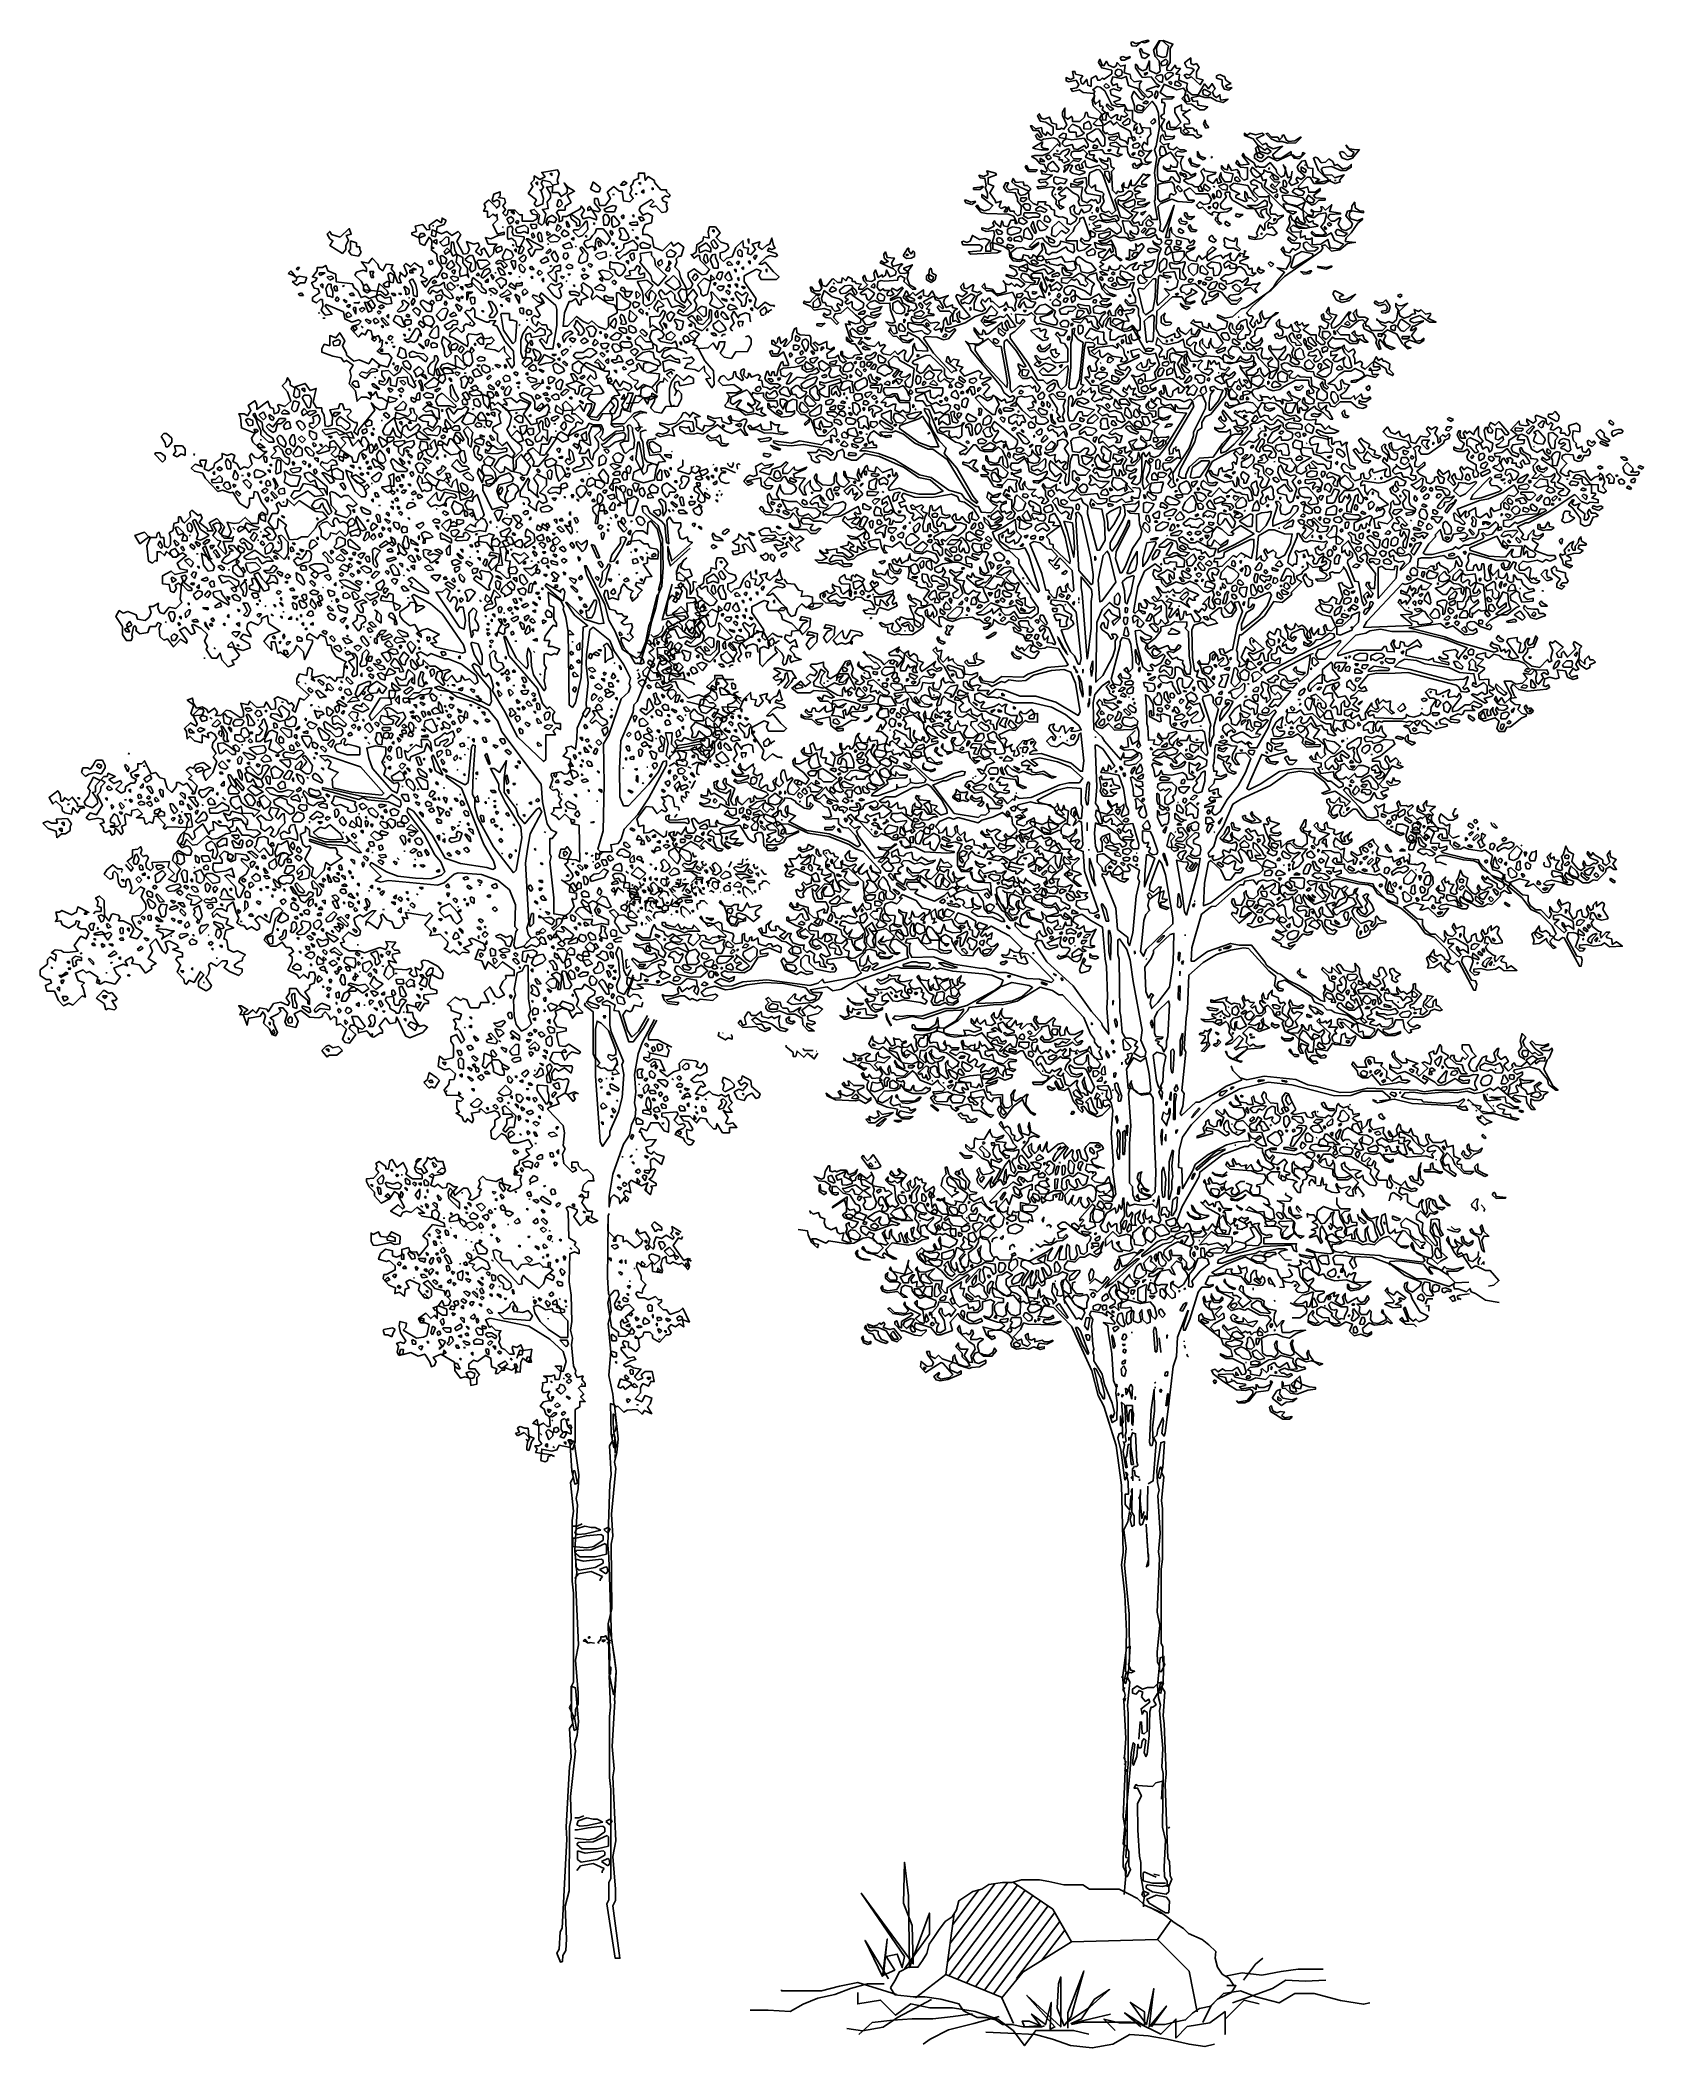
# Model space of a CAD drawing. Header units: metres. Extents: x -3.8 to 7.9, y -0.6 to 14.
import ezdxf

# ---------------------------------------------------------------- set-up
doc = ezdxf.new("R2010")
doc.units = ezdxf.units.M
doc.layers.add('ceco.net 88 green shadow', color=102, linetype='Continuous')
doc.layers.add('ceco.net 88 pair trees', color=7, linetype='Continuous')

msp = doc.modelspace()

# ---------------------------------------------------------------- linework, layer by layer
at = {"layer": 'ceco.net 88 green shadow', "linetype": 'Continuous'}
for p, q in [((4.13, 13.948), (4.142, 13.952)), ((4.138, 13.924), (4.13, 13.948)), ((4.17, 13.92), (4.138, 13.924)), ((4.142, 13.952), (4.166, 13.94)), ((4.166, 13.94), (4.202, 13.948)), ((4.202, 13.948), (4.17, 13.92)), ((4.194, 13.896), (4.207, 13.904)), ((4.211, 13.839), (4.194, 13.896)), ((4.207, 13.952), (4.202, 13.948)), ((4.255, 13.965), (4.207, 13.952)), ((4.207, 13.952), (4.231, 13.944)), ((4.207, 13.904), (4.219, 13.876)), ((4.219, 13.876), (4.267, 13.859)), ((4.231, 13.944), (4.263, 13.957)), ((4.263, 13.957), (4.255, 13.965)), ((4.016, 13.718), (4.02, 13.742)), ((4.04, 13.701), (4.016, 13.718)), ((4.02, 13.742), (4.036, 13.754)), ((4.036, 13.754), (4.061, 13.75)), ((4.053, 13.839), (4.073, 13.847)), ((4.061, 13.819), (4.053, 13.839)), ((4.085, 13.819), (4.061, 13.819)), ((4.061, 13.75), (4.069, 13.734)), ((4.069, 13.734), (4.065, 13.709)), ((4.073, 13.847), (4.097, 13.835)), ((4.126, 13.839), (4.085, 13.819)), ((4.097, 13.835), (4.121, 13.843)), ((4.126, 13.847), (4.121, 13.843)), ((4.126, 13.839), (4.121, 13.843)), ((4.126, 13.839), (4.126, 13.847)), ((4.235, 13.831), (4.211, 13.839)), ((4.227, 13.722), (4.251, 13.73)), ((4.235, 13.709), (4.227, 13.722)), ((4.267, 13.859), (4.235, 13.831)), ((4.255, 13.726), (4.235, 13.709)), ((4.251, 13.73), (4.255, 13.726)), ((4.348, 13.803), (4.385, 13.827)), ((4.356, 13.778), (4.348, 13.803)), ((4.389, 13.786), (4.356, 13.778)), ((4.377, 13.709), (4.401, 13.73)), ((4.385, 13.827), (4.401, 13.811)), ((4.401, 13.811), (4.389, 13.786)), ((4.401, 13.73), (4.433, 13.726)), ((4.433, 13.726), (4.441, 13.714)), ((3.951, 13.649), (3.935, 13.633)), ((3.935, 13.633), (3.951, 13.616)), ((3.976, 13.628), (3.951, 13.649)), ((3.951, 13.616), (3.972, 13.62)), ((3.972, 13.62), (3.976, 13.628)), ((4.065, 13.709), (4.04, 13.701)), ((4.316, 13.596), (4.304, 13.56)), ((4.308, 13.693), (4.32, 13.705)), ((4.336, 13.665), (4.308, 13.693)), ((4.328, 13.588), (4.316, 13.596)), ((4.32, 13.705), (4.356, 13.714)), ((4.328, 13.564), (4.328, 13.588)), ((4.36, 13.657), (4.336, 13.665)), ((4.356, 13.714), (4.364, 13.701)), ((4.364, 13.701), (4.36, 13.657)), ((4.389, 13.673), (4.377, 13.709)), ((4.441, 13.714), (4.389, 13.673)), ((4.405, 13.657), (4.421, 13.665)), ((4.421, 13.641), (4.405, 13.657)), ((4.421, 13.665), (4.429, 13.657)), ((4.429, 13.657), (4.421, 13.641)), ((4.45, 13.637), (4.454, 13.665)), ((4.486, 13.628), (4.45, 13.637)), ((4.454, 13.665), (4.47, 13.665)), ((4.47, 13.665), (4.498, 13.641)), ((4.498, 13.641), (4.486, 13.628)), ((4.652, 13.592), (4.664, 13.608)), ((4.66, 13.568), (4.652, 13.592)), ((4.664, 13.608), (4.709, 13.584)), ((4.713, 13.576), (4.693, 13.56)), ((4.709, 13.584), (4.713, 13.576)), ((4.753, 13.705), (4.778, 13.714)), ((4.753, 13.689), (4.753, 13.705)), ((4.794, 13.677), (4.753, 13.689)), ((4.778, 13.714), (4.806, 13.701)), ((4.794, 13.641), (4.794, 13.677)), ((4.81, 13.608), (4.794, 13.641)), ((4.806, 13.701), (4.814, 13.701)), ((4.842, 13.6), (4.81, 13.608)), ((4.814, 13.701), (4.818, 13.677)), ((4.818, 13.677), (4.846, 13.657)), ((4.834, 13.641), (4.818, 13.633)), ((4.818, 13.633), (4.834, 13.616)), ((4.859, 13.649), (4.834, 13.641)), ((4.834, 13.616), (4.867, 13.62)), ((4.867, 13.62), (4.842, 13.6)), ((4.846, 13.657), (4.859, 13.649)), ((3.959, 13.503), (3.951, 13.487)), ((3.951, 13.487), (3.984, 13.454)), ((3.972, 13.487), (3.959, 13.503)), ((4.008, 13.462), (3.972, 13.487)), ((3.984, 13.454), (4.008, 13.462)), ((4.174, 13.487), (4.186, 13.495)), ((4.174, 13.458), (4.174, 13.487)), ((4.215, 13.454), (4.174, 13.458)), ((4.186, 13.495), (4.227, 13.479)), ((4.227, 13.479), (4.215, 13.454)), ((4.219, 13.507), (4.243, 13.523)), ((4.243, 13.503), (4.219, 13.507)), ((4.243, 13.523), (4.259, 13.515)), ((4.259, 13.515), (4.243, 13.503)), ((4.304, 13.56), (4.312, 13.539)), ((4.312, 13.539), (4.328, 13.564)), ((4.693, 13.56), (4.66, 13.568)), ((3.676, 13.321), (3.708, 13.353)), ((3.684, 13.296), (3.676, 13.321)), ((3.733, 13.296), (3.684, 13.296)), ((3.708, 13.353), (3.757, 13.333)), ((3.737, 13.26), (3.733, 13.296)), ((3.757, 13.333), (3.777, 13.3)), ((3.777, 13.3), (3.793, 13.292)), ((3.793, 13.292), (3.777, 13.276)), ((3.789, 13.357), (3.826, 13.377)), ((3.789, 13.321), (3.789, 13.357)), ((3.838, 13.317), (3.789, 13.321)), ((3.842, 13.296), (3.81, 13.28)), ((3.81, 13.28), (3.814, 13.248)), ((3.826, 13.377), (3.846, 13.337)), ((3.846, 13.337), (3.838, 13.317)), ((3.874, 13.317), (3.842, 13.296)), ((3.899, 13.321), (3.874, 13.317)), ((3.923, 13.288), (3.899, 13.321)), ((3.923, 13.288), (3.943, 13.256)), ((4.069, 13.361), (4.113, 13.398)), ((4.085, 13.345), (4.069, 13.361)), ((4.121, 13.357), (4.085, 13.345)), ((4.113, 13.398), (4.126, 13.385)), ((4.126, 13.385), (4.121, 13.357)), ((4.275, 13.369), (4.3, 13.394)), ((4.288, 13.353), (4.275, 13.369)), ((4.312, 13.373), (4.288, 13.353)), ((4.3, 13.394), (4.312, 13.373)), ((4.672, 13.385), (4.66, 13.357)), ((4.66, 13.357), (4.676, 13.325)), ((4.676, 13.357), (4.672, 13.385)), ((4.697, 13.329), (4.676, 13.357)), ((4.676, 13.325), (4.697, 13.329)), ((3.417, 13.183), (3.433, 13.191)), ((3.437, 13.175), (3.417, 13.183)), ((3.433, 13.191), (3.486, 13.223)), ((3.478, 13.167), (3.437, 13.175)), ((3.49, 13.219), (3.478, 13.191)), ((3.478, 13.191), (3.494, 13.179)), ((3.53, 13.167), (3.478, 13.167)), ((3.49, 13.228), (3.486, 13.223)), ((3.49, 13.219), (3.486, 13.223)), ((3.49, 13.219), (3.49, 13.228)), ((3.494, 13.179), (3.53, 13.175)), ((3.53, 13.175), (3.53, 13.167)), ((3.567, 13.126), (3.575, 13.142)), ((3.575, 13.142), (3.615, 13.134)), ((3.599, 13.163), (3.591, 13.163)), ((3.591, 13.163), (3.595, 13.159)), ((3.599, 13.163), (3.595, 13.159)), ((3.603, 13.155), (3.595, 13.159)), ((3.599, 13.163), (3.603, 13.155)), ((3.615, 13.134), (3.631, 13.155)), ((3.631, 13.155), (3.672, 13.175)), ((3.672, 13.138), (3.648, 13.122)), ((3.672, 13.175), (3.688, 13.171)), ((3.688, 13.171), (3.672, 13.138)), ((3.777, 13.276), (3.737, 13.26)), ((3.814, 13.248), (3.854, 13.223)), ((3.854, 13.223), (3.874, 13.232)), ((3.854, 13.179), (3.862, 13.203)), ((3.883, 13.179), (3.854, 13.179)), ((3.862, 13.203), (3.891, 13.195)), ((3.874, 13.232), (3.883, 13.252)), ((3.883, 13.252), (3.915, 13.199)), ((3.891, 13.195), (3.883, 13.179)), ((3.915, 13.199), (3.923, 13.191)), ((3.943, 13.199), (3.923, 13.191)), ((3.943, 13.256), (3.943, 13.215)), ((3.943, 13.215), (3.943, 13.199)), ((3.964, 13.167), (3.98, 13.171)), ((3.972, 13.155), (3.964, 13.167)), ((3.968, 13.256), (4.028, 13.268)), ((3.976, 13.24), (3.968, 13.256)), ((3.988, 13.167), (3.972, 13.155)), ((4.012, 13.236), (3.976, 13.24)), ((3.98, 13.171), (3.988, 13.167)), ((4.036, 13.256), (4.012, 13.236)), ((4.028, 13.268), (4.036, 13.256)), ((4.138, 13.138), (4.158, 13.147)), ((4.146, 13.126), (4.138, 13.138)), ((4.182, 13.219), (4.142, 13.203)), ((4.142, 13.203), (4.15, 13.179)), ((4.162, 13.142), (4.146, 13.126)), ((4.15, 13.179), (4.182, 13.183)), ((4.158, 13.147), (4.162, 13.142)), ((4.198, 13.203), (4.182, 13.219)), ((4.182, 13.183), (4.198, 13.203)), ((4.186, 13.13), (4.19, 13.155)), ((4.19, 13.155), (4.202, 13.163)), ((4.207, 13.26), (4.194, 13.26)), ((4.194, 13.26), (4.207, 13.26)), ((4.202, 13.163), (4.231, 13.138)), ((4.231, 13.138), (4.211, 13.118)), ((4.632, 13.122), (4.616, 13.159)), ((4.616, 13.159), (4.616, 13.118)), ((5.648, 13.147), (5.665, 13.155)), ((5.665, 13.11), (5.648, 13.147)), ((5.665, 13.155), (5.681, 13.147)), ((5.681, 13.147), (5.709, 13.118)), ((5.709, 13.187), (5.693, 13.203)), ((5.693, 13.203), (5.705, 13.183)), ((5.709, 13.187), (5.705, 13.183)), ((5.717, 13.171), (5.705, 13.183)), ((5.721, 13.175), (5.709, 13.187)), ((5.721, 13.175), (5.717, 13.171)), ((5.754, 13.147), (5.717, 13.171)), ((5.721, 13.175), (5.77, 13.167)), ((5.737, 13.122), (5.754, 13.147)), ((5.794, 13.171), (5.741, 13.106)), ((5.77, 13.167), (5.794, 13.171)), ((-0.078, 12.998), (-0.093, 12.993)), ((-0.093, 12.993), (-0.078, 12.978)), ((-0.078, 12.978), (-0.078, 12.998)), ((3.372, 13.057), (3.364, 13.041)), ((3.364, 13.041), (3.388, 13.009)), ((3.388, 13.025), (3.372, 13.057)), ((3.453, 13.021), (3.388, 13.025)), ((3.388, 13.009), (3.441, 13.009)), ((3.441, 13.009), (3.453, 13.021)), ((3.506, 13.086), (3.473, 13.106)), ((3.473, 13.106), (3.473, 13.082)), ((3.473, 13.082), (3.502, 13.082)), ((3.502, 13.082), (3.506, 13.086)), ((3.51, 13.118), (3.534, 13.13)), ((3.53, 13.094), (3.51, 13.118)), ((3.526, 13.037), (3.53, 13.061)), ((3.55, 13.009), (3.526, 13.037)), ((3.554, 13.11), (3.53, 13.094)), ((3.53, 13.061), (3.563, 13.086)), ((3.534, 13.13), (3.554, 13.11)), ((3.571, 13.017), (3.55, 13.009)), ((3.563, 13.086), (3.591, 13.053)), ((3.615, 13.114), (3.567, 13.126)), ((3.599, 13.005), (3.571, 13.017)), ((3.591, 13.053), (3.611, 13.029)), ((3.611, 13.029), (3.599, 13.005)), ((3.607, 13.094), (3.615, 13.114)), ((3.635, 13.094), (3.607, 13.094)), ((3.631, 13.082), (3.635, 13.094)), ((3.644, 13.07), (3.631, 13.082)), ((3.684, 13.09), (3.644, 13.07)), ((3.648, 13.122), (3.676, 13.098)), ((3.676, 13.098), (3.684, 13.09)), ((3.943, 12.985), (3.943, 13.013)), ((3.943, 13.013), (3.972, 13.009)), ((3.972, 13.009), (3.98, 12.96)), ((4.211, 13.118), (4.186, 13.13)), ((4.51, 12.993), (4.49, 13.005)), ((4.49, 13.005), (4.49, 12.989)), ((4.49, 12.989), (4.502, 12.98)), ((4.51, 12.993), (4.506, 12.985)), ((4.51, 12.993), (4.526, 12.993)), ((4.526, 12.993), (4.539, 12.972)), ((4.551, 13.098), (4.563, 13.11)), ((4.571, 13.053), (4.551, 13.098)), ((4.563, 13.11), (4.571, 13.074)), ((4.571, 13.074), (4.612, 13.057)), ((4.612, 13.041), (4.571, 13.053)), ((4.636, 13.057), (4.612, 13.041)), ((4.612, 13.057), (4.636, 13.057)), ((4.616, 13.118), (4.656, 13.094)), ((4.676, 13.106), (4.632, 13.122)), ((4.656, 13.094), (4.676, 13.106)), ((4.717, 13.106), (4.717, 13.118)), ((4.717, 13.118), (4.725, 13.114)), ((4.725, 13.114), (4.717, 13.106)), ((5.134, 13.025), (5.134, 13.037)), ((5.134, 13.037), (5.142, 13.033)), ((5.142, 13.033), (5.134, 13.025)), ((5.369, 13.017), (5.369, 13.045)), ((5.369, 13.045), (5.405, 13.021)), ((5.401, 13.001), (5.369, 13.017)), ((5.401, 13.057), (5.393, 13.057)), ((5.393, 13.057), (5.401, 13.057)), ((5.405, 13.021), (5.401, 13.001)), ((5.705, 13.094), (5.665, 13.11)), ((5.741, 13.106), (5.705, 13.094)), ((5.709, 13.118), (5.737, 13.122)), ((-0.181, 12.935), (-0.195, 12.925)), ((-0.195, 12.925), (-0.181, 12.91)), ((-0.181, 12.91), (-0.181, 12.935)), ((0.213, 12.905), (0.203, 12.881)), ((0.203, 12.881), (0.242, 12.862)), ((0.223, 12.935), (0.213, 12.905)), ((0.276, 12.891), (0.223, 12.935)), ((0.242, 12.862), (0.267, 12.862)), ((0.267, 12.862), (0.276, 12.891)), ((0.364, 12.842), (0.378, 12.842)), ((0.378, 12.842), (0.364, 12.842)), ((0.446, 12.939), (0.422, 12.91)), ((0.422, 12.91), (0.446, 12.91)), ((0.446, 12.939), (0.471, 12.925)), ((0.471, 12.925), (0.446, 12.91)), ((0.529, 12.847), (0.544, 12.847)), ((0.534, 12.842), (0.529, 12.847)), ((0.544, 12.847), (0.534, 12.842)), ((0.568, 12.93), (0.553, 12.925)), ((0.553, 12.925), (0.568, 12.915)), ((0.568, 12.915), (0.568, 12.93)), ((0.573, 12.862), (0.592, 12.876)), ((0.592, 12.852), (0.573, 12.862)), ((0.592, 12.876), (0.592, 12.852)), ((0.66, 12.891), (0.646, 12.886)), ((0.646, 12.886), (0.66, 12.876)), ((0.66, 12.876), (0.66, 12.891)), ((2.987, 12.891), (3.036, 12.895)), ((2.987, 12.879), (2.987, 12.891)), ((3.036, 12.879), (2.987, 12.879)), ((3.036, 12.895), (3.056, 12.904)), ((3.06, 12.899), (3.036, 12.879)), ((3.056, 12.904), (3.06, 12.899)), ((3.571, 12.964), (3.583, 12.972)), ((3.571, 12.932), (3.571, 12.964)), ((3.595, 12.916), (3.571, 12.932)), ((3.587, 12.847), (3.579, 12.839)), ((3.579, 12.839), (3.587, 12.847)), ((3.583, 12.972), (3.668, 12.952)), ((3.619, 12.928), (3.595, 12.916)), ((3.615, 12.899), (3.599, 12.879)), ((3.599, 12.879), (3.619, 12.879)), ((3.631, 12.891), (3.615, 12.899)), ((3.648, 12.92), (3.619, 12.928)), ((3.619, 12.879), (3.631, 12.891)), ((3.668, 12.952), (3.648, 12.92)), ((3.976, 12.928), (3.943, 12.985)), ((3.98, 12.96), (3.976, 12.928)), ((4.328, 12.916), (4.352, 12.924)), ((4.328, 12.814), (4.328, 12.916)), ((4.352, 12.924), (4.429, 12.936)), ((4.421, 12.851), (4.413, 12.835)), ((4.445, 12.839), (4.421, 12.851)), ((4.429, 12.936), (4.445, 12.912)), ((4.445, 12.912), (4.45, 12.871)), ((4.462, 12.855), (4.445, 12.839)), ((4.45, 12.871), (4.462, 12.855)), ((4.474, 12.908), (4.462, 12.891)), ((4.462, 12.891), (4.49, 12.863)), ((4.506, 12.875), (4.474, 12.908)), ((4.49, 12.863), (4.506, 12.875)), ((4.502, 12.98), (4.506, 12.985)), ((4.518, 12.972), (4.506, 12.985)), ((4.539, 12.972), (4.518, 12.972)), ((4.66, 12.887), (4.664, 12.916)), ((4.693, 12.867), (4.66, 12.887)), ((4.664, 12.916), (4.672, 12.916)), ((4.672, 12.916), (4.709, 12.883)), ((4.709, 12.883), (4.693, 12.867)), ((4.721, 12.835), (4.729, 12.851)), ((4.741, 12.899), (4.729, 12.904)), ((4.729, 12.904), (4.737, 12.895)), ((4.729, 12.851), (4.745, 12.823)), ((4.737, 12.895), (4.741, 12.899)), ((4.757, 12.867), (4.774, 12.875)), ((4.757, 12.827), (4.757, 12.867)), ((4.769, 12.904), (4.81, 12.92)), ((4.794, 12.879), (4.769, 12.904)), ((4.774, 12.875), (4.79, 12.847)), ((4.79, 12.847), (4.782, 12.818)), ((4.83, 12.875), (4.794, 12.879)), ((4.81, 12.92), (4.834, 12.908)), ((4.834, 12.908), (4.83, 12.875)), ((4.887, 12.964), (4.903, 12.972)), ((4.887, 12.948), (4.887, 12.964)), ((4.911, 12.936), (4.887, 12.948)), ((4.903, 12.972), (4.927, 12.944)), ((4.927, 12.944), (4.911, 12.936)), ((5.174, 12.831), (5.191, 12.847)), ((5.191, 12.847), (5.199, 12.843)), ((5.199, 12.843), (5.195, 12.818)), ((5.215, 12.887), (5.227, 12.895)), ((5.223, 12.863), (5.215, 12.887)), ((5.26, 12.851), (5.223, 12.863)), ((5.227, 12.895), (5.276, 12.859)), ((5.239, 12.944), (5.251, 12.948)), ((5.239, 12.904), (5.239, 12.944)), ((5.26, 12.895), (5.239, 12.904)), ((5.251, 12.948), (5.264, 12.924)), ((5.264, 12.924), (5.26, 12.895)), ((5.276, 12.859), (5.26, 12.851)), ((5.612, 12.944), (5.624, 12.944)), ((5.624, 12.944), (5.612, 12.944)), ((-0.375, 12.716), (-0.351, 12.716)), ((-0.351, 12.701), (-0.375, 12.716)), ((-0.351, 12.716), (-0.351, 12.701)), ((-0.03, 12.803), (-0.04, 12.76)), ((-0.04, 12.76), (-0.025, 12.75)), ((-0.015, 12.803), (-0.03, 12.803)), ((-0.025, 12.75), (-0.001, 12.774)), ((-0.001, 12.774), (-0.015, 12.803)), ((0.31, 12.701), (0.296, 12.682)), ((0.335, 12.75), (0.301, 12.735)), ((0.301, 12.735), (0.315, 12.716)), ((0.33, 12.692), (0.31, 12.701)), ((0.315, 12.716), (0.344, 12.716)), ((0.369, 12.764), (0.335, 12.75)), ((0.344, 12.716), (0.378, 12.716)), ((0.393, 12.755), (0.369, 12.764)), ((0.378, 12.716), (0.393, 12.755)), ((0.519, 12.696), (0.51, 12.692)), ((0.519, 12.677), (0.519, 12.696)), ((2.931, 12.782), (2.923, 12.802)), ((2.923, 12.802), (2.935, 12.802)), ((2.975, 12.77), (2.931, 12.782)), ((2.935, 12.802), (2.967, 12.786)), ((2.967, 12.786), (3, 12.794)), ((3.004, 12.79), (2.975, 12.77)), ((3, 12.794), (3.004, 12.79)), ((3.328, 12.798), (3.332, 12.818)), ((3.352, 12.79), (3.328, 12.798)), ((3.332, 12.818), (3.372, 12.818)), ((3.344, 12.762), (3.36, 12.774)), ((3.368, 12.729), (3.344, 12.762)), ((3.376, 12.81), (3.352, 12.79)), ((3.352, 12.689), (3.356, 12.709)), ((3.356, 12.709), (3.441, 12.709)), ((3.36, 12.774), (3.388, 12.774)), ((3.397, 12.729), (3.368, 12.729)), ((3.372, 12.818), (3.376, 12.81)), ((3.388, 12.774), (3.401, 12.758)), ((3.401, 12.758), (3.397, 12.729)), ((3.437, 12.737), (3.469, 12.758)), ((3.445, 12.725), (3.437, 12.737)), ((3.441, 12.709), (3.473, 12.697)), ((3.482, 12.721), (3.445, 12.725)), ((3.473, 12.697), (3.465, 12.677)), ((3.469, 12.758), (3.522, 12.729)), ((3.506, 12.713), (3.482, 12.721)), ((3.522, 12.729), (3.506, 12.713)), ((3.854, 12.709), (3.846, 12.709)), ((3.846, 12.709), (3.854, 12.709)), ((3.878, 12.729), (3.883, 12.75)), ((3.891, 12.713), (3.878, 12.729)), ((3.883, 12.75), (3.895, 12.742)), ((3.895, 12.742), (3.891, 12.713)), ((3.923, 12.705), (3.903, 12.697)), ((3.903, 12.697), (3.919, 12.665)), ((3.923, 12.705), (3.984, 12.677)), ((4.073, 12.774), (4.154, 12.81)), ((4.093, 12.75), (4.073, 12.774)), ((4.117, 12.746), (4.093, 12.75)), ((4.158, 12.762), (4.117, 12.746)), ((4.154, 12.81), (4.162, 12.79)), ((4.162, 12.79), (4.158, 12.762)), ((4.202, 12.705), (4.243, 12.721)), ((4.215, 12.693), (4.202, 12.705)), ((4.243, 12.721), (4.215, 12.693)), ((4.344, 12.79), (4.328, 12.814)), ((4.413, 12.818), (4.344, 12.79)), ((4.413, 12.835), (4.413, 12.818)), ((4.522, 12.693), (4.522, 12.709)), ((4.522, 12.709), (4.535, 12.709)), ((4.535, 12.709), (4.547, 12.681)), ((4.701, 12.737), (4.693, 12.754)), ((4.693, 12.754), (4.709, 12.754)), ((4.713, 12.75), (4.701, 12.737)), ((4.709, 12.754), (4.713, 12.75)), ((4.737, 12.81), (4.721, 12.835)), ((4.729, 12.774), (4.753, 12.786)), ((4.729, 12.754), (4.729, 12.774)), ((4.753, 12.737), (4.729, 12.754)), ((4.745, 12.823), (4.737, 12.81)), ((4.753, 12.786), (4.765, 12.77)), ((4.765, 12.77), (4.753, 12.737)), ((4.782, 12.818), (4.757, 12.827)), ((4.899, 12.705), (4.891, 12.685)), ((4.915, 12.697), (4.899, 12.705)), ((4.927, 12.697), (4.915, 12.697)), ((4.915, 12.677), (4.948, 12.697)), ((4.948, 12.697), (4.927, 12.697)), ((5.195, 12.818), (5.174, 12.831)), ((-0.944, 12.614), (-0.934, 12.614)), ((-0.934, 12.614), (-0.944, 12.614)), ((-0.438, 12.609), (-0.428, 12.604)), ((-0.428, 12.604), (-0.438, 12.609)), ((-0.375, 12.682), (-0.404, 12.667)), ((-0.404, 12.667), (-0.385, 12.628)), ((-0.399, 12.604), (-0.37, 12.614)), ((-0.399, 12.575), (-0.399, 12.604)), ((-0.399, 12.531), (-0.399, 12.575)), ((-0.385, 12.628), (-0.355, 12.648)), ((-0.355, 12.667), (-0.375, 12.682)), ((-0.37, 12.614), (-0.36, 12.594)), ((-0.36, 12.594), (-0.365, 12.57)), ((-0.365, 12.57), (-0.355, 12.546)), ((-0.355, 12.648), (-0.355, 12.667)), ((-0.331, 12.653), (-0.341, 12.643)), ((-0.341, 12.643), (-0.326, 12.628)), ((-0.331, 12.604), (-0.341, 12.594)), ((-0.341, 12.594), (-0.331, 12.565)), ((-0.317, 12.648), (-0.331, 12.653)), ((-0.273, 12.619), (-0.331, 12.604)), ((-0.331, 12.565), (-0.302, 12.565)), ((-0.326, 12.628), (-0.317, 12.648)), ((-0.302, 12.565), (-0.278, 12.575)), ((-0.278, 12.575), (-0.249, 12.56)), ((-0.249, 12.599), (-0.273, 12.619)), ((-0.249, 12.56), (-0.249, 12.599)), ((-0.224, 12.628), (-0.234, 12.624)), ((-0.234, 12.624), (-0.219, 12.594)), ((-0.19, 12.624), (-0.224, 12.628)), ((-0.215, 12.565), (-0.224, 12.555)), ((-0.224, 12.555), (-0.219, 12.526)), ((-0.219, 12.594), (-0.19, 12.599)), ((-0.2, 12.536), (-0.215, 12.565)), ((-0.19, 12.599), (-0.19, 12.624)), ((-0.171, 12.57), (-0.181, 12.546)), ((-0.156, 12.56), (-0.171, 12.57)), ((-0.146, 12.502), (-0.156, 12.56)), ((-0.112, 12.662), (-0.122, 12.643)), ((-0.122, 12.643), (-0.108, 12.614)), ((-0.108, 12.575), (-0.117, 12.57)), ((-0.117, 12.57), (-0.108, 12.546)), ((-0.074, 12.692), (-0.112, 12.672)), ((-0.112, 12.672), (-0.112, 12.662)), ((-0.064, 12.551), (-0.112, 12.521)), ((-0.108, 12.614), (-0.098, 12.648)), ((-0.088, 12.555), (-0.108, 12.575)), ((-0.108, 12.546), (-0.088, 12.555)), ((-0.098, 12.648), (-0.059, 12.638)), ((-0.04, 12.667), (-0.074, 12.692)), ((-0.015, 12.526), (-0.064, 12.551)), ((-0.059, 12.638), (-0.04, 12.667)), ((-0.044, 12.594), (-0.049, 12.585)), ((-0.049, 12.585), (-0.035, 12.575)), ((-0.035, 12.624), (-0.044, 12.594)), ((-0.006, 12.604), (-0.035, 12.624)), ((-0.035, 12.575), (-0.006, 12.604)), ((0.009, 12.585), (-0.01, 12.555)), ((-0.01, 12.555), (0.014, 12.536)), ((0.038, 12.57), (0.009, 12.585)), ((0.014, 12.536), (0.048, 12.551)), ((0.033, 12.648), (0.028, 12.643)), ((0.028, 12.643), (0.033, 12.609)), ((0.053, 12.609), (0.033, 12.648)), ((0.033, 12.609), (0.053, 12.609)), ((0.048, 12.551), (0.038, 12.57)), ((0.082, 12.585), (0.077, 12.575)), ((0.077, 12.575), (0.116, 12.536)), ((0.116, 12.585), (0.082, 12.585)), ((0.145, 12.614), (0.116, 12.585)), ((0.169, 12.648), (0.145, 12.614)), ((0.145, 12.546), (0.184, 12.589)), ((0.179, 12.648), (0.169, 12.648)), ((0.184, 12.589), (0.179, 12.648)), ((0.218, 12.546), (0.237, 12.565)), ((0.233, 12.638), (0.223, 12.633)), ((0.223, 12.633), (0.233, 12.624)), ((0.233, 12.624), (0.233, 12.638)), ((0.237, 12.565), (0.247, 12.594)), ((0.247, 12.594), (0.296, 12.594)), ((0.296, 12.682), (0.301, 12.619)), ((0.296, 12.594), (0.325, 12.56)), ((0.301, 12.619), (0.33, 12.619)), ((0.325, 12.56), (0.349, 12.521)), ((0.344, 12.662), (0.33, 12.692)), ((0.33, 12.619), (0.344, 12.662)), ((0.354, 12.58), (0.344, 12.575)), ((0.344, 12.575), (0.359, 12.546)), ((0.369, 12.565), (0.354, 12.58)), ((0.359, 12.677), (0.374, 12.687)), ((0.359, 12.628), (0.359, 12.677)), ((0.369, 12.604), (0.359, 12.628)), ((0.359, 12.546), (0.369, 12.565)), ((0.408, 12.619), (0.369, 12.604)), ((0.374, 12.687), (0.417, 12.638)), ((0.417, 12.638), (0.408, 12.619)), ((0.417, 12.599), (0.412, 12.585)), ((0.412, 12.585), (0.427, 12.551)), ((0.427, 12.551), (0.412, 12.521)), ((0.446, 12.599), (0.417, 12.599)), ((0.437, 12.692), (0.427, 12.677)), ((0.427, 12.677), (0.442, 12.667)), ((0.446, 12.692), (0.437, 12.692)), ((0.442, 12.667), (0.446, 12.672)), ((0.446, 12.692), (0.446, 12.672)), ((0.446, 12.599), (0.476, 12.555)), ((0.476, 12.555), (0.485, 12.526)), ((0.49, 12.638), (0.485, 12.633)), ((0.485, 12.633), (0.505, 12.619)), ((0.544, 12.643), (0.49, 12.638)), ((0.505, 12.619), (0.548, 12.619)), ((0.505, 12.589), (0.519, 12.58)), ((0.519, 12.58), (0.505, 12.589)), ((0.51, 12.692), (0.519, 12.677)), ((0.548, 12.619), (0.544, 12.643)), ((0.553, 12.677), (0.573, 12.648)), ((0.578, 12.677), (0.553, 12.677)), ((0.573, 12.648), (0.597, 12.658)), ((0.597, 12.658), (0.578, 12.677)), ((1.103, 12.585), (1.088, 12.58)), ((1.088, 12.58), (1.103, 12.57)), ((1.103, 12.57), (1.103, 12.585)), ((3.158, 12.592), (3.149, 12.58)), ((3.149, 12.58), (3.166, 12.551)), ((3.198, 12.571), (3.158, 12.592)), ((3.166, 12.551), (3.19, 12.555)), ((3.19, 12.555), (3.198, 12.571)), ((3.235, 12.592), (3.271, 12.608)), ((3.235, 12.559), (3.235, 12.592)), ((3.259, 12.547), (3.235, 12.559)), ((3.324, 12.567), (3.259, 12.547)), ((3.271, 12.608), (3.32, 12.6)), ((3.34, 12.673), (3.316, 12.669)), ((3.316, 12.669), (3.316, 12.64)), ((3.316, 12.64), (3.352, 12.624)), ((3.32, 12.6), (3.336, 12.592)), ((3.336, 12.592), (3.324, 12.567)), ((3.38, 12.644), (3.34, 12.673)), ((3.384, 12.669), (3.352, 12.689)), ((3.352, 12.624), (3.38, 12.644)), ((3.352, 12.531), (3.356, 12.584)), ((3.356, 12.584), (3.38, 12.604)), ((3.38, 12.604), (3.417, 12.543)), ((3.417, 12.677), (3.384, 12.669)), ((3.405, 12.616), (3.421, 12.648)), ((3.421, 12.584), (3.405, 12.616)), ((3.465, 12.677), (3.417, 12.677)), ((3.421, 12.648), (3.429, 12.616)), ((3.433, 12.559), (3.421, 12.584)), ((3.429, 12.616), (3.445, 12.567)), ((3.445, 12.567), (3.433, 12.559)), ((3.449, 12.62), (3.453, 12.648)), ((3.469, 12.58), (3.449, 12.62)), ((3.453, 12.648), (3.469, 12.656)), ((3.469, 12.656), (3.51, 12.616)), ((3.486, 12.58), (3.469, 12.58)), ((3.51, 12.588), (3.486, 12.58)), ((3.502, 12.652), (3.506, 12.685)), ((3.534, 12.64), (3.502, 12.652)), ((3.506, 12.685), (3.522, 12.689)), ((3.51, 12.616), (3.53, 12.608)), ((3.53, 12.608), (3.51, 12.588)), ((3.522, 12.689), (3.55, 12.656)), ((3.55, 12.656), (3.534, 12.64)), ((3.554, 12.547), (3.559, 12.604)), ((3.559, 12.604), (3.607, 12.648)), ((3.627, 12.58), (3.595, 12.547)), ((3.607, 12.648), (3.66, 12.6)), ((3.66, 12.559), (3.627, 12.58)), ((3.66, 12.6), (3.684, 12.584)), ((3.684, 12.584), (3.66, 12.559)), ((3.834, 12.624), (3.826, 12.624)), ((3.826, 12.624), (3.834, 12.624)), ((3.83, 12.677), (3.866, 12.689)), ((3.83, 12.661), (3.83, 12.677)), ((3.858, 12.656), (3.83, 12.661)), ((3.883, 12.681), (3.858, 12.656)), ((3.866, 12.689), (3.883, 12.681)), ((3.923, 12.559), (3.899, 12.555)), ((3.899, 12.555), (3.899, 12.531)), ((3.919, 12.665), (3.923, 12.661)), ((3.931, 12.656), (3.923, 12.661)), ((3.923, 12.559), (3.98, 12.575)), ((3.976, 12.656), (3.931, 12.656)), ((3.98, 12.551), (3.943, 12.527)), ((4.012, 12.669), (3.976, 12.656)), ((3.98, 12.575), (3.98, 12.551)), ((3.984, 12.677), (4.028, 12.693)), ((4.032, 12.648), (4.012, 12.669)), ((4.028, 12.693), (4.045, 12.661)), ((4.045, 12.661), (4.032, 12.648)), ((4.089, 12.567), (4.069, 12.652)), ((4.069, 12.652), (4.081, 12.652)), ((4.081, 12.652), (4.121, 12.648)), ((4.109, 12.555), (4.089, 12.567)), ((4.113, 12.531), (4.109, 12.555)), ((4.121, 12.648), (4.146, 12.616)), ((4.142, 12.563), (4.126, 12.58)), ((4.126, 12.58), (4.126, 12.555)), ((4.126, 12.555), (4.162, 12.531)), ((4.178, 12.551), (4.142, 12.563)), ((4.146, 12.616), (4.178, 12.612)), ((4.178, 12.612), (4.19, 12.584)), ((4.19, 12.584), (4.178, 12.551)), ((4.231, 12.6), (4.207, 12.575)), ((4.207, 12.575), (4.219, 12.563)), ((4.219, 12.563), (4.243, 12.592)), ((4.243, 12.592), (4.231, 12.6)), ((4.235, 12.555), (4.267, 12.596)), ((4.247, 12.543), (4.235, 12.555)), ((4.239, 12.64), (4.259, 12.661)), ((4.247, 12.616), (4.239, 12.64)), ((4.275, 12.612), (4.247, 12.616)), ((4.288, 12.563), (4.247, 12.543)), ((4.259, 12.661), (4.296, 12.632)), ((4.267, 12.596), (4.304, 12.596)), ((4.296, 12.632), (4.275, 12.612)), ((4.304, 12.563), (4.288, 12.563)), ((4.304, 12.596), (4.312, 12.58)), ((4.312, 12.58), (4.304, 12.563)), ((4.478, 12.656), (4.494, 12.673)), ((4.49, 12.632), (4.478, 12.656)), ((4.478, 12.588), (4.49, 12.596)), ((4.478, 12.571), (4.478, 12.588)), ((4.502, 12.559), (4.478, 12.571)), ((4.526, 12.624), (4.49, 12.632)), ((4.49, 12.596), (4.506, 12.58)), ((4.494, 12.673), (4.498, 12.648)), ((4.498, 12.648), (4.539, 12.644)), ((4.518, 12.575), (4.502, 12.559)), ((4.506, 12.58), (4.518, 12.575)), ((4.543, 12.665), (4.522, 12.693)), ((4.543, 12.64), (4.526, 12.624)), ((4.539, 12.644), (4.543, 12.64)), ((4.567, 12.661), (4.543, 12.665)), ((4.547, 12.681), (4.579, 12.681)), ((4.559, 12.624), (4.547, 12.608)), ((4.547, 12.608), (4.567, 12.575)), ((4.575, 12.592), (4.559, 12.624)), ((4.595, 12.685), (4.567, 12.661)), ((4.567, 12.575), (4.603, 12.575)), ((4.612, 12.584), (4.575, 12.592)), ((4.579, 12.681), (4.595, 12.685)), ((4.603, 12.575), (4.612, 12.584)), ((4.822, 12.648), (4.814, 12.628)), ((4.814, 12.628), (4.838, 12.612)), ((4.855, 12.624), (4.822, 12.648)), ((4.838, 12.612), (4.855, 12.624)), ((4.891, 12.685), (4.915, 12.677)), ((5.077, 12.551), (5.077, 12.563)), ((5.077, 12.563), (5.089, 12.559)), ((5.089, 12.559), (5.077, 12.551)), ((5.187, 12.665), (5.17, 12.648)), ((5.17, 12.648), (5.17, 12.665)), ((5.17, 12.665), (5.187, 12.665)), ((5.543, 12.588), (5.535, 12.608)), ((5.535, 12.608), (5.543, 12.608)), ((5.543, 12.608), (5.555, 12.596)), ((5.555, 12.596), (5.543, 12.588)), ((5.559, 12.628), (5.571, 12.64)), ((5.575, 12.612), (5.559, 12.628)), ((5.571, 12.64), (5.592, 12.624)), ((5.592, 12.624), (5.575, 12.612)), ((5.616, 12.571), (5.632, 12.592)), ((5.628, 12.547), (5.616, 12.571)), ((5.632, 12.592), (5.681, 12.567)), ((5.681, 12.567), (5.705, 12.559)), ((5.705, 12.559), (5.681, 12.539)), ((-1.541, 12.444), (-1.556, 12.434)), ((-1.556, 12.434), (-1.536, 12.405)), ((-1.498, 12.492), (-1.541, 12.507)), ((-1.541, 12.507), (-1.541, 12.473)), ((-1.541, 12.473), (-1.541, 12.444)), ((-1.536, 12.405), (-1.483, 12.395)), ((-1.498, 12.463), (-1.498, 12.492)), ((-1.473, 12.463), (-1.498, 12.463)), ((-1.483, 12.395), (-1.464, 12.424)), ((-1.473, 12.444), (-1.473, 12.463)), ((-1.464, 12.424), (-1.473, 12.444)), ((-0.934, 12.507), (-0.939, 12.502)), ((-0.939, 12.502), (-0.914, 12.483)), ((-0.914, 12.517), (-0.934, 12.507)), ((-0.914, 12.483), (-0.914, 12.517)), ((-0.88, 12.502), (-0.895, 12.497)), ((-0.895, 12.497), (-0.866, 12.468)), ((-0.846, 12.536), (-0.88, 12.502)), ((-0.866, 12.468), (-0.827, 12.483)), ((-0.827, 12.531), (-0.846, 12.536)), ((-0.827, 12.483), (-0.827, 12.531)), ((-0.472, 12.458), (-0.487, 12.449)), ((-0.487, 12.449), (-0.477, 12.419)), ((-0.477, 12.419), (-0.438, 12.439)), ((-0.443, 12.468), (-0.472, 12.458)), ((-0.438, 12.439), (-0.443, 12.468)), ((-0.438, 12.39), (-0.409, 12.449)), ((-0.409, 12.449), (-0.37, 12.429)), ((-0.394, 12.517), (-0.399, 12.531)), ((-0.37, 12.526), (-0.394, 12.517)), ((-0.341, 12.502), (-0.37, 12.526)), ((-0.37, 12.429), (-0.355, 12.395)), ((-0.365, 12.478), (-0.355, 12.468)), ((-0.355, 12.478), (-0.365, 12.478)), ((-0.355, 12.546), (-0.278, 12.536)), ((-0.355, 12.468), (-0.355, 12.478)), ((-0.336, 12.449), (-0.351, 12.439)), ((-0.351, 12.439), (-0.336, 12.424)), ((-0.331, 12.463), (-0.341, 12.502)), ((-0.336, 12.424), (-0.336, 12.449)), ((-0.312, 12.463), (-0.331, 12.463)), ((-0.307, 12.458), (-0.321, 12.415)), ((-0.321, 12.415), (-0.297, 12.415)), ((-0.278, 12.405), (-0.317, 12.376)), ((-0.312, 12.463), (-0.307, 12.468)), ((-0.312, 12.463), (-0.307, 12.458)), ((-0.307, 12.468), (-0.302, 12.473)), ((-0.307, 12.468), (-0.302, 12.463)), ((-0.307, 12.458), (-0.302, 12.463)), ((-0.278, 12.521), (-0.302, 12.473)), ((-0.302, 12.473), (-0.297, 12.468)), ((-0.302, 12.463), (-0.297, 12.468)), ((-0.292, 12.468), (-0.297, 12.468)), ((-0.297, 12.415), (-0.278, 12.453)), ((-0.278, 12.453), (-0.292, 12.468)), ((-0.278, 12.536), (-0.278, 12.521)), ((-0.263, 12.39), (-0.278, 12.405)), ((-0.263, 12.521), (-0.249, 12.521)), ((-0.219, 12.458), (-0.263, 12.521)), ((-0.253, 12.439), (-0.219, 12.458)), ((-0.224, 12.39), (-0.253, 12.439)), ((-0.249, 12.521), (-0.21, 12.497)), ((-0.21, 12.41), (-0.224, 12.39)), ((-0.219, 12.526), (-0.2, 12.536)), ((-0.21, 12.497), (-0.181, 12.483)), ((-0.195, 12.444), (-0.21, 12.41)), ((-0.151, 12.444), (-0.195, 12.444)), ((-0.181, 12.546), (-0.166, 12.502)), ((-0.181, 12.483), (-0.137, 12.458)), ((-0.166, 12.502), (-0.146, 12.502)), ((-0.137, 12.458), (-0.151, 12.444)), ((-0.122, 12.419), (-0.093, 12.449)), ((-0.108, 12.415), (-0.122, 12.419)), ((-0.112, 12.521), (-0.088, 12.497)), ((-0.108, 12.483), (-0.098, 12.483)), ((-0.098, 12.483), (-0.108, 12.483)), ((-0.083, 12.434), (-0.108, 12.415)), ((-0.093, 12.449), (-0.083, 12.434)), ((-0.088, 12.497), (-0.035, 12.502)), ((-0.059, 12.434), (-0.083, 12.405)), ((-0.083, 12.405), (-0.064, 12.366)), ((-0.03, 12.381), (-0.059, 12.434)), ((-0.035, 12.502), (-0.015, 12.526)), ((-0.001, 12.473), (0.053, 12.497)), ((0.019, 12.449), (-0.001, 12.473)), ((0.009, 12.415), (0.004, 12.385)), ((0.033, 12.419), (0.009, 12.415)), ((0.072, 12.458), (0.019, 12.449)), ((0.043, 12.395), (0.033, 12.419)), ((0.053, 12.497), (0.072, 12.458)), ((0.082, 12.531), (0.062, 12.521)), ((0.062, 12.521), (0.082, 12.512)), ((0.082, 12.512), (0.082, 12.531)), ((0.092, 12.468), (0.101, 12.463)), ((0.101, 12.463), (0.092, 12.468)), ((0.116, 12.536), (0.145, 12.546)), ((0.126, 12.453), (0.14, 12.463)), ((0.15, 12.419), (0.126, 12.453)), ((0.126, 12.395), (0.15, 12.419)), ((0.14, 12.463), (0.184, 12.41)), ((0.155, 12.487), (0.165, 12.507)), ((0.179, 12.453), (0.155, 12.487)), ((0.174, 12.546), (0.165, 12.541)), ((0.165, 12.541), (0.174, 12.531)), ((0.165, 12.507), (0.199, 12.517)), ((0.174, 12.531), (0.174, 12.546)), ((0.213, 12.468), (0.179, 12.453)), ((0.184, 12.41), (0.179, 12.361)), ((0.199, 12.517), (0.218, 12.546)), ((0.233, 12.458), (0.213, 12.468)), ((0.233, 12.458), (0.237, 12.463)), ((0.233, 12.458), (0.233, 12.434)), ((0.233, 12.434), (0.247, 12.449)), ((0.242, 12.512), (0.237, 12.463)), ((0.247, 12.449), (0.237, 12.463)), ((0.252, 12.415), (0.237, 12.4)), ((0.257, 12.531), (0.242, 12.512)), ((0.315, 12.429), (0.252, 12.415)), ((0.32, 12.478), (0.257, 12.531)), ((0.257, 12.502), (0.267, 12.463)), ((0.271, 12.502), (0.257, 12.502)), ((0.267, 12.463), (0.286, 12.473)), ((0.286, 12.473), (0.271, 12.502)), ((0.32, 12.39), (0.315, 12.429)), ((0.349, 12.521), (0.32, 12.478)), ((0.364, 12.492), (0.354, 12.487)), ((0.354, 12.487), (0.369, 12.473)), ((0.378, 12.487), (0.364, 12.492)), ((0.369, 12.473), (0.378, 12.487)), ((0.383, 12.453), (0.398, 12.468)), ((0.398, 12.449), (0.383, 12.453)), ((0.398, 12.424), (0.388, 12.405)), ((0.388, 12.405), (0.412, 12.371)), ((0.398, 12.468), (0.398, 12.449)), ((0.417, 12.424), (0.398, 12.424)), ((0.412, 12.521), (0.442, 12.512)), ((0.446, 12.453), (0.417, 12.424)), ((0.437, 12.395), (0.446, 12.405)), ((0.442, 12.512), (0.446, 12.512)), ((0.466, 12.512), (0.446, 12.512)), ((0.446, 12.483), (0.476, 12.492)), ((0.446, 12.483), (0.446, 12.478)), ((0.446, 12.483), (0.446, 12.478)), ((0.446, 12.478), (0.446, 12.453)), ((0.456, 12.405), (0.446, 12.405)), ((0.5, 12.439), (0.456, 12.405)), ((0.485, 12.526), (0.466, 12.512)), ((0.476, 12.492), (0.514, 12.512)), ((0.495, 12.41), (0.49, 12.395)), ((0.519, 12.419), (0.495, 12.41)), ((0.544, 12.439), (0.5, 12.439)), ((0.514, 12.512), (0.548, 12.473)), ((0.524, 12.376), (0.519, 12.419)), ((0.529, 12.531), (0.544, 12.536)), ((0.539, 12.521), (0.529, 12.531)), ((0.553, 12.521), (0.539, 12.521)), ((0.544, 12.536), (0.553, 12.521)), ((0.548, 12.473), (0.544, 12.439)), ((0.583, 12.497), (0.563, 12.483)), ((0.563, 12.483), (0.573, 12.453)), ((0.573, 12.453), (0.631, 12.453)), ((0.641, 12.473), (0.583, 12.497)), ((0.631, 12.453), (0.641, 12.473)), ((0.782, 12.444), (0.757, 12.419)), ((0.757, 12.419), (0.762, 12.39)), ((0.826, 12.419), (0.782, 12.444)), ((0.806, 12.39), (0.826, 12.419)), ((1.044, 12.492), (0.991, 12.458)), ((0.991, 12.458), (0.996, 12.419)), ((0.996, 12.419), (1.039, 12.439)), ((1.034, 12.41), (1.025, 12.371)), ((1.049, 12.405), (1.034, 12.41)), ((1.039, 12.439), (1.078, 12.424)), ((1.078, 12.453), (1.044, 12.492)), ((1.059, 12.356), (1.049, 12.405)), ((1.088, 12.405), (1.073, 12.371)), ((1.098, 12.517), (1.078, 12.497)), ((1.078, 12.497), (1.098, 12.458)), ((1.078, 12.424), (1.078, 12.453)), ((1.112, 12.41), (1.088, 12.405)), ((1.132, 12.468), (1.098, 12.517)), ((1.098, 12.458), (1.117, 12.449)), ((1.112, 12.385), (1.112, 12.41)), ((1.117, 12.449), (1.132, 12.468)), ((1.287, 12.444), (1.273, 12.429)), ((1.273, 12.429), (1.277, 12.4)), ((1.307, 12.429), (1.287, 12.444)), ((1.307, 12.39), (1.307, 12.429)), ((1.355, 12.521), (1.346, 12.517)), ((1.346, 12.517), (1.355, 12.487)), ((1.355, 12.487), (1.355, 12.521)), ((2.51, 12.454), (2.477, 12.397)), ((2.501, 12.397), (2.501, 12.409)), ((2.501, 12.409), (2.514, 12.405)), ((2.514, 12.405), (2.501, 12.397)), ((2.518, 12.454), (2.51, 12.454)), ((2.518, 12.43), (2.518, 12.454)), ((2.534, 12.409), (2.518, 12.43)), ((2.55, 12.434), (2.534, 12.409)), ((2.562, 12.422), (2.55, 12.434)), ((2.558, 12.418), (2.562, 12.422)), ((2.558, 12.393), (2.558, 12.418)), ((3.154, 12.519), (3.17, 12.531)), ((3.162, 12.494), (3.154, 12.519)), ((3.19, 12.486), (3.162, 12.494)), ((3.17, 12.531), (3.19, 12.523)), ((3.19, 12.523), (3.206, 12.499)), ((3.206, 12.499), (3.19, 12.486)), ((3.23, 12.462), (3.235, 12.482)), ((3.259, 12.45), (3.23, 12.462)), ((3.235, 12.515), (3.243, 12.531)), ((3.259, 12.503), (3.235, 12.515)), ((3.235, 12.482), (3.279, 12.47)), ((3.243, 12.531), (3.259, 12.531)), ((3.259, 12.531), (3.267, 12.523)), ((3.267, 12.523), (3.259, 12.503)), ((3.283, 12.466), (3.259, 12.45)), ((3.279, 12.47), (3.283, 12.466)), ((3.283, 12.527), (3.328, 12.543)), ((3.283, 12.507), (3.283, 12.527)), ((3.307, 12.507), (3.283, 12.507)), ((3.332, 12.499), (3.307, 12.507)), ((3.328, 12.543), (3.344, 12.511)), ((3.344, 12.511), (3.332, 12.499)), ((3.376, 12.523), (3.352, 12.531)), ((3.388, 12.519), (3.376, 12.523)), ((3.413, 12.519), (3.388, 12.519)), ((3.417, 12.543), (3.413, 12.519)), ((3.53, 12.531), (3.518, 12.543)), ((3.518, 12.543), (3.518, 12.531)), ((3.518, 12.531), (3.53, 12.531)), ((3.53, 12.531), (3.538, 12.499)), ((3.534, 12.531), (3.53, 12.531)), ((3.579, 12.507), (3.534, 12.531)), ((3.538, 12.499), (3.571, 12.49)), ((3.583, 12.535), (3.554, 12.547)), ((3.571, 12.49), (3.579, 12.507)), ((3.595, 12.547), (3.583, 12.535)), ((3.806, 12.422), (3.854, 12.45)), ((3.818, 12.397), (3.806, 12.422)), ((3.866, 12.405), (3.818, 12.397)), ((3.854, 12.45), (3.874, 12.43)), ((3.874, 12.43), (3.866, 12.405)), ((3.899, 12.531), (3.923, 12.523)), ((3.943, 12.527), (3.923, 12.523)), ((4.138, 12.523), (4.113, 12.531)), ((4.162, 12.531), (4.138, 12.523)), ((4.259, 12.45), (4.251, 12.43)), ((4.251, 12.43), (4.275, 12.418)), ((4.288, 12.45), (4.259, 12.45)), ((4.275, 12.418), (4.324, 12.43)), ((4.332, 12.438), (4.288, 12.45)), ((4.324, 12.43), (4.332, 12.438)), ((4.377, 12.486), (4.389, 12.511)), ((4.413, 12.478), (4.377, 12.486)), ((4.389, 12.454), (4.377, 12.413)), ((4.377, 12.413), (4.393, 12.401)), ((4.389, 12.511), (4.429, 12.511)), ((4.413, 12.47), (4.389, 12.454)), ((4.393, 12.401), (4.429, 12.426)), ((4.425, 12.486), (4.413, 12.478)), ((4.429, 12.426), (4.413, 12.47)), ((4.429, 12.511), (4.425, 12.486)), ((4.433, 12.422), (4.429, 12.426)), ((4.49, 12.43), (4.433, 12.422)), ((4.433, 12.422), (4.437, 12.385)), ((4.462, 12.466), (4.445, 12.466)), ((4.445, 12.466), (4.445, 12.446)), ((4.445, 12.446), (4.47, 12.438)), ((4.462, 12.482), (4.462, 12.511)), ((4.462, 12.511), (4.498, 12.503)), ((4.49, 12.474), (4.462, 12.482)), ((4.498, 12.454), (4.462, 12.466)), ((4.47, 12.438), (4.498, 12.454)), ((4.498, 12.503), (4.49, 12.474)), ((4.518, 12.43), (4.49, 12.43)), ((4.518, 12.422), (4.518, 12.43)), ((4.518, 12.389), (4.518, 12.422)), ((4.701, 12.531), (4.721, 12.547)), ((4.701, 12.511), (4.701, 12.531)), ((4.733, 12.494), (4.701, 12.511)), ((4.721, 12.547), (4.733, 12.523)), ((4.733, 12.523), (4.753, 12.511)), ((4.753, 12.511), (4.733, 12.494)), ((4.814, 12.531), (4.806, 12.515)), ((4.806, 12.515), (4.814, 12.49)), ((4.814, 12.49), (4.81, 12.47)), ((4.81, 12.47), (4.834, 12.454)), ((4.826, 12.523), (4.814, 12.531)), ((4.85, 12.511), (4.826, 12.523)), ((4.834, 12.454), (4.879, 12.454)), ((4.875, 12.503), (4.85, 12.511)), ((4.887, 12.503), (4.875, 12.503)), ((4.879, 12.454), (4.919, 12.434)), ((4.891, 12.527), (4.887, 12.503)), ((4.903, 12.523), (4.891, 12.527)), ((4.899, 12.47), (4.903, 12.503)), ((4.927, 12.442), (4.899, 12.47)), ((4.903, 12.503), (4.903, 12.523)), ((4.919, 12.434), (4.927, 12.442)), ((5.385, 12.49), (5.409, 12.499)), ((5.385, 12.462), (5.385, 12.49)), ((5.409, 12.434), (5.385, 12.462)), ((5.409, 12.499), (5.45, 12.462)), ((5.466, 12.43), (5.409, 12.434)), ((5.45, 12.462), (5.49, 12.458)), ((5.494, 12.454), (5.466, 12.43)), ((5.49, 12.458), (5.494, 12.454)), ((5.681, 12.539), (5.628, 12.547)), ((-1.993, 12.269), (-1.974, 12.288)), ((-1.954, 12.254), (-1.993, 12.269)), ((-1.974, 12.288), (-1.95, 12.259)), ((-1.954, 12.254), (-1.95, 12.259)), ((-1.95, 12.259), (-1.94, 12.249)), ((-1.925, 12.312), (-1.935, 12.303)), ((-1.935, 12.303), (-1.925, 12.293)), ((-1.925, 12.293), (-1.911, 12.312)), ((-1.911, 12.312), (-1.925, 12.312)), ((-1.765, 12.274), (-1.77, 12.269)), ((-1.77, 12.269), (-1.76, 12.254)), ((-1.726, 12.274), (-1.765, 12.274)), ((-1.76, 12.254), (-1.741, 12.264)), ((-1.741, 12.264), (-1.726, 12.274)), ((-1.4, 12.283), (-1.391, 12.24)), ((-1.371, 12.283), (-1.4, 12.283)), ((-1.381, 12.259), (-1.371, 12.283)), ((-1.371, 12.24), (-1.381, 12.259)), ((-1.099, 12.293), (-1.109, 12.293)), ((-1.109, 12.293), (-1.109, 12.274)), ((-1.109, 12.274), (-1.084, 12.274)), ((-1.099, 12.293), (-1.094, 12.298)), ((-1.099, 12.293), (-1.094, 12.288)), ((-1.094, 12.298), (-1.084, 12.308)), ((-1.094, 12.298), (-1.089, 12.293)), ((-1.094, 12.288), (-1.089, 12.293)), ((-1.084, 12.274), (-1.094, 12.288)), ((-1.06, 12.298), (-1.089, 12.293)), ((-1.084, 12.308), (-1.06, 12.298)), ((-0.953, 12.366), (-0.973, 12.356)), ((-0.973, 12.356), (-0.963, 12.332)), ((-0.963, 12.332), (-0.939, 12.342)), ((-0.939, 12.342), (-0.953, 12.366)), ((-0.875, 12.4), (-0.89, 12.395)), ((-0.89, 12.395), (-0.88, 12.342)), ((-0.88, 12.342), (-0.851, 12.342)), ((-0.866, 12.274), (-0.88, 12.259)), ((-0.88, 12.259), (-0.866, 12.23)), ((-0.841, 12.376), (-0.875, 12.4)), ((-0.841, 12.264), (-0.866, 12.274)), ((-0.851, 12.342), (-0.841, 12.376)), ((-0.827, 12.346), (-0.846, 12.317)), ((-0.846, 12.317), (-0.822, 12.298)), ((-0.837, 12.24), (-0.841, 12.264)), ((-0.807, 12.366), (-0.827, 12.346)), ((-0.822, 12.298), (-0.783, 12.327)), ((-0.783, 12.327), (-0.807, 12.366)), ((-0.793, 12.293), (-0.807, 12.283)), ((-0.807, 12.283), (-0.788, 12.264)), ((-0.778, 12.293), (-0.793, 12.293)), ((-0.788, 12.264), (-0.778, 12.293)), ((-0.676, 12.4), (-0.71, 12.371)), ((-0.71, 12.371), (-0.686, 12.351)), ((-0.686, 12.351), (-0.662, 12.346)), ((-0.652, 12.4), (-0.676, 12.4)), ((-0.662, 12.346), (-0.676, 12.303)), ((-0.676, 12.303), (-0.662, 12.278)), ((-0.662, 12.278), (-0.632, 12.298)), ((-0.632, 12.346), (-0.652, 12.4)), ((-0.632, 12.298), (-0.632, 12.346)), ((-0.628, 12.259), (-0.613, 12.274)), ((-0.623, 12.254), (-0.628, 12.259)), ((-0.613, 12.366), (-0.623, 12.356)), ((-0.623, 12.356), (-0.603, 12.303)), ((-0.55, 12.366), (-0.613, 12.366)), ((-0.613, 12.274), (-0.603, 12.254)), ((-0.603, 12.303), (-0.584, 12.303)), ((-0.594, 12.244), (-0.569, 12.293)), ((-0.584, 12.303), (-0.526, 12.342)), ((-0.521, 12.283), (-0.579, 12.235)), ((-0.569, 12.293), (-0.535, 12.308)), ((-0.526, 12.342), (-0.55, 12.366)), ((-0.535, 12.308), (-0.521, 12.283)), ((-0.516, 12.264), (-0.521, 12.259)), ((-0.521, 12.259), (-0.506, 12.225)), ((-0.496, 12.244), (-0.516, 12.264)), ((-0.492, 12.274), (-0.482, 12.274)), ((-0.482, 12.274), (-0.492, 12.274)), ((-0.487, 12.346), (-0.462, 12.366)), ((-0.477, 12.337), (-0.487, 12.346)), ((-0.448, 12.346), (-0.477, 12.337)), ((-0.462, 12.312), (-0.472, 12.308)), ((-0.472, 12.308), (-0.448, 12.259)), ((-0.462, 12.366), (-0.428, 12.356)), ((-0.428, 12.288), (-0.462, 12.312)), ((-0.424, 12.308), (-0.448, 12.346)), ((-0.448, 12.259), (-0.414, 12.259)), ((-0.424, 12.366), (-0.438, 12.39)), ((-0.428, 12.356), (-0.399, 12.327)), ((-0.414, 12.259), (-0.428, 12.288)), ((-0.375, 12.376), (-0.424, 12.366)), ((-0.399, 12.327), (-0.424, 12.308)), ((-0.394, 12.274), (-0.38, 12.259)), ((-0.37, 12.274), (-0.394, 12.274)), ((-0.38, 12.259), (-0.37, 12.274)), ((-0.355, 12.395), (-0.375, 12.376)), ((-0.37, 12.361), (-0.375, 12.356)), ((-0.375, 12.356), (-0.36, 12.322)), ((-0.341, 12.361), (-0.37, 12.361)), ((-0.36, 12.322), (-0.351, 12.298)), ((-0.351, 12.298), (-0.341, 12.317)), ((-0.341, 12.317), (-0.341, 12.361)), ((-0.317, 12.376), (-0.292, 12.351)), ((-0.302, 12.337), (-0.317, 12.327)), ((-0.317, 12.327), (-0.307, 12.288)), ((-0.307, 12.288), (-0.283, 12.274)), ((-0.268, 12.303), (-0.302, 12.337)), ((-0.292, 12.351), (-0.273, 12.361)), ((-0.283, 12.274), (-0.268, 12.303)), ((-0.273, 12.361), (-0.263, 12.39)), ((-0.239, 12.312), (-0.224, 12.322)), ((-0.229, 12.298), (-0.239, 12.312)), ((-0.205, 12.298), (-0.229, 12.298)), ((-0.224, 12.322), (-0.205, 12.298)), ((-0.166, 12.293), (-0.185, 12.274)), ((-0.185, 12.274), (-0.166, 12.254)), ((-0.146, 12.274), (-0.166, 12.293)), ((-0.166, 12.254), (-0.146, 12.274)), ((-0.161, 12.361), (-0.117, 12.39)), ((-0.146, 12.342), (-0.161, 12.361)), ((-0.098, 12.361), (-0.146, 12.342)), ((-0.117, 12.39), (-0.098, 12.361)), ((-0.074, 12.288), (-0.108, 12.269)), ((-0.108, 12.269), (-0.069, 12.225)), ((-0.093, 12.322), (-0.078, 12.327)), ((-0.088, 12.317), (-0.093, 12.322)), ((-0.078, 12.327), (-0.088, 12.317)), ((-0.059, 12.317), (-0.074, 12.288)), ((-0.064, 12.366), (-0.04, 12.351)), ((-0.015, 12.332), (-0.059, 12.317)), ((-0.054, 12.278), (-0.035, 12.288)), ((-0.044, 12.259), (-0.054, 12.278)), ((-0.044, 12.206), (-0.044, 12.259)), ((-0.04, 12.351), (-0.03, 12.381)), ((-0.035, 12.288), (-0.015, 12.288)), ((-0.015, 12.288), (-0.015, 12.332)), ((0.004, 12.385), (0.024, 12.371)), ((0.024, 12.371), (0.043, 12.395)), ((0.043, 12.337), (0.024, 12.317)), ((0.024, 12.317), (0.043, 12.303)), ((0.038, 12.264), (0.058, 12.264)), ((0.048, 12.254), (0.038, 12.264)), ((0.072, 12.327), (0.043, 12.337)), ((0.043, 12.303), (0.072, 12.308)), ((0.058, 12.264), (0.048, 12.254)), ((0.072, 12.308), (0.072, 12.327)), ((0.116, 12.351), (0.126, 12.395)), ((0.135, 12.342), (0.116, 12.351)), ((0.179, 12.361), (0.135, 12.342)), ((0.165, 12.264), (0.135, 12.254)), ((0.15, 12.308), (0.14, 12.298)), ((0.14, 12.298), (0.155, 12.283)), ((0.165, 12.298), (0.15, 12.308)), ((0.155, 12.283), (0.165, 12.298)), ((0.194, 12.249), (0.165, 12.264)), ((0.194, 12.342), (0.184, 12.332)), ((0.184, 12.332), (0.203, 12.312)), ((0.218, 12.332), (0.194, 12.342)), ((0.203, 12.312), (0.218, 12.332)), ((0.237, 12.4), (0.267, 12.371)), ((0.262, 12.283), (0.291, 12.293)), ((0.291, 12.244), (0.262, 12.283)), ((0.267, 12.371), (0.32, 12.39)), ((0.291, 12.293), (0.34, 12.283)), ((0.34, 12.283), (0.369, 12.254)), ((0.344, 12.4), (0.354, 12.4)), ((0.354, 12.4), (0.344, 12.4)), ((0.369, 12.346), (0.344, 12.356)), ((0.344, 12.356), (0.344, 12.303)), ((0.344, 12.303), (0.378, 12.298)), ((0.403, 12.346), (0.369, 12.346)), ((0.378, 12.298), (0.388, 12.269)), ((0.388, 12.269), (0.412, 12.249)), ((0.446, 12.332), (0.403, 12.346)), ((0.412, 12.371), (0.437, 12.395)), ((0.412, 12.249), (0.432, 12.259)), ((0.432, 12.259), (0.446, 12.278)), ((0.446, 12.332), (0.461, 12.303)), ((0.461, 12.303), (0.446, 12.278)), ((0.466, 12.361), (0.461, 12.356)), ((0.461, 12.356), (0.48, 12.337)), ((0.48, 12.361), (0.466, 12.361)), ((0.48, 12.337), (0.48, 12.361)), ((0.524, 12.293), (0.485, 12.288)), ((0.485, 12.288), (0.495, 12.254)), ((0.49, 12.395), (0.51, 12.361)), ((0.51, 12.361), (0.524, 12.376)), ((0.544, 12.327), (0.524, 12.293)), ((0.568, 12.312), (0.544, 12.327)), ((0.553, 12.278), (0.568, 12.312)), ((0.563, 12.259), (0.553, 12.278)), ((0.597, 12.274), (0.563, 12.259)), ((0.597, 12.24), (0.597, 12.274)), ((0.694, 12.351), (0.719, 12.371)), ((0.694, 12.342), (0.694, 12.351)), ((0.704, 12.322), (0.694, 12.342)), ((0.728, 12.342), (0.704, 12.322)), ((0.719, 12.371), (0.728, 12.342)), ((0.767, 12.322), (0.748, 12.293)), ((0.748, 12.293), (0.772, 12.283)), ((0.762, 12.39), (0.806, 12.39)), ((0.767, 12.322), (0.772, 12.327)), ((0.782, 12.308), (0.767, 12.322)), ((0.791, 12.346), (0.772, 12.361)), ((0.772, 12.361), (0.772, 12.327)), ((0.772, 12.327), (0.791, 12.346)), ((0.772, 12.283), (0.782, 12.308)), ((0.966, 12.269), (0.942, 12.235)), ((0.986, 12.244), (0.966, 12.269)), ((1.025, 12.371), (1.044, 12.342)), ((1.044, 12.342), (1.059, 12.356)), ((1.073, 12.371), (1.098, 12.308)), ((1.107, 12.23), (1.078, 12.259)), ((1.078, 12.259), (1.078, 12.225)), ((1.098, 12.308), (1.132, 12.308)), ((1.132, 12.342), (1.112, 12.385)), ((1.137, 12.278), (1.117, 12.24)), ((1.132, 12.308), (1.132, 12.342)), ((1.166, 12.278), (1.137, 12.278)), ((1.156, 12.24), (1.166, 12.278)), ((1.209, 12.283), (1.185, 12.254)), ((1.214, 12.356), (1.195, 12.346)), ((1.195, 12.346), (1.205, 12.327)), ((1.205, 12.327), (1.239, 12.332)), ((1.234, 12.225), (1.209, 12.283)), ((1.239, 12.332), (1.214, 12.356)), ((1.248, 12.298), (1.263, 12.278)), ((1.263, 12.298), (1.248, 12.298)), ((1.273, 12.356), (1.263, 12.346)), ((1.263, 12.346), (1.277, 12.332)), ((1.263, 12.278), (1.263, 12.298)), ((1.287, 12.356), (1.273, 12.356)), ((1.277, 12.4), (1.307, 12.39)), ((1.277, 12.332), (1.287, 12.356)), ((1.302, 12.308), (1.316, 12.317)), ((1.316, 12.298), (1.302, 12.308)), ((1.316, 12.317), (1.316, 12.298)), ((1.365, 12.361), (1.35, 12.356)), ((1.35, 12.356), (1.365, 12.337)), ((1.365, 12.337), (1.365, 12.361)), ((1.399, 12.4), (1.389, 12.39)), ((1.389, 12.39), (1.399, 12.371)), ((1.399, 12.371), (1.414, 12.4)), ((1.414, 12.4), (1.399, 12.4)), ((1.486, 12.303), (1.477, 12.293)), ((1.477, 12.293), (1.486, 12.278)), ((1.486, 12.278), (1.486, 12.303)), ((2.477, 12.397), (2.501, 12.377)), ((2.501, 12.377), (2.534, 12.381)), ((2.534, 12.381), (2.558, 12.393)), ((2.647, 12.251), (2.663, 12.264)), ((2.663, 12.264), (2.668, 12.3)), ((2.668, 12.26), (2.663, 12.264)), ((2.663, 12.256), (2.668, 12.26)), ((2.668, 12.3), (2.68, 12.308)), ((2.668, 12.26), (2.7, 12.243)), ((2.68, 12.308), (2.688, 12.272)), ((2.688, 12.272), (2.716, 12.256)), ((3.332, 12.239), (3.336, 12.264)), ((3.336, 12.264), (3.348, 12.272)), ((3.348, 12.272), (3.384, 12.26)), ((3.384, 12.26), (3.413, 12.223)), ((3.405, 12.361), (3.425, 12.369)), ((3.413, 12.341), (3.405, 12.361)), ((3.445, 12.337), (3.413, 12.341)), ((3.425, 12.369), (3.461, 12.345)), ((3.461, 12.345), (3.445, 12.337)), ((3.559, 12.26), (3.603, 12.276)), ((3.559, 12.243), (3.559, 12.26)), ((3.603, 12.276), (3.615, 12.26)), ((3.615, 12.26), (3.603, 12.247)), ((3.631, 12.284), (3.631, 12.312)), ((3.631, 12.312), (3.64, 12.312)), ((3.644, 12.256), (3.631, 12.284)), ((3.64, 12.312), (3.664, 12.28)), ((3.664, 12.28), (3.696, 12.272)), ((3.708, 12.268), (3.684, 12.251)), ((3.696, 12.272), (3.708, 12.268)), ((3.712, 12.239), (3.757, 12.272)), ((3.757, 12.272), (3.802, 12.247)), ((3.923, 12.28), (3.903, 12.28)), ((3.903, 12.28), (3.923, 12.26)), ((3.923, 12.28), (3.964, 12.26)), ((3.964, 12.26), (3.923, 12.26)), ((4, 12.28), (3.988, 12.268)), ((3.988, 12.268), (4.004, 12.26)), ((4.016, 12.268), (4, 12.28)), ((4.004, 12.26), (4.016, 12.268)), ((4.053, 12.256), (4.057, 12.288)), ((4.057, 12.288), (4.105, 12.276)), ((4.105, 12.276), (4.138, 12.251)), ((4.186, 12.251), (4.202, 12.26)), ((4.202, 12.26), (4.235, 12.227)), ((4.336, 12.292), (4.34, 12.341)), ((4.344, 12.276), (4.336, 12.292)), ((4.34, 12.341), (4.373, 12.381)), ((4.389, 12.312), (4.344, 12.276)), ((4.373, 12.381), (4.393, 12.369)), ((4.393, 12.369), (4.389, 12.312)), ((4.409, 12.341), (4.421, 12.349)), ((4.421, 12.304), (4.409, 12.341)), ((4.421, 12.349), (4.458, 12.337)), ((4.466, 12.304), (4.421, 12.304)), ((4.437, 12.385), (4.441, 12.373)), ((4.441, 12.373), (4.445, 12.353)), ((4.445, 12.353), (4.486, 12.357)), ((4.458, 12.337), (4.518, 12.353)), ((4.486, 12.304), (4.466, 12.304)), ((4.486, 12.357), (4.518, 12.389)), ((4.486, 12.292), (4.486, 12.304)), ((4.486, 12.231), (4.486, 12.292)), ((4.526, 12.345), (4.506, 12.284)), ((4.506, 12.284), (4.522, 12.251)), ((4.518, 12.353), (4.526, 12.353)), ((4.526, 12.353), (4.526, 12.345)), ((4.547, 12.32), (4.571, 12.341)), ((4.555, 12.284), (4.547, 12.32)), ((4.587, 12.251), (4.555, 12.284)), ((4.571, 12.341), (4.616, 12.337)), ((4.612, 12.276), (4.587, 12.251)), ((4.62, 12.332), (4.612, 12.276)), ((4.616, 12.337), (4.62, 12.332)), ((4.636, 12.316), (4.652, 12.328)), ((4.636, 12.276), (4.636, 12.316)), ((4.684, 12.26), (4.636, 12.276)), ((4.652, 12.328), (4.693, 12.28)), ((4.717, 12.353), (4.68, 12.328)), ((4.68, 12.328), (4.705, 12.308)), ((4.693, 12.28), (4.684, 12.26)), ((4.705, 12.308), (4.725, 12.308)), ((4.778, 12.345), (4.717, 12.353)), ((4.729, 12.312), (4.725, 12.308)), ((4.729, 12.304), (4.725, 12.308)), ((4.729, 12.304), (4.729, 12.312)), ((4.729, 12.304), (4.733, 12.251)), ((4.769, 12.256), (4.782, 12.284)), ((4.79, 12.304), (4.778, 12.345)), ((4.782, 12.284), (4.79, 12.304)), ((4.806, 12.337), (4.838, 12.361)), ((4.814, 12.308), (4.806, 12.337)), ((4.85, 12.332), (4.814, 12.308)), ((4.838, 12.361), (4.863, 12.345)), ((4.85, 12.304), (4.85, 12.332)), ((4.871, 12.304), (4.85, 12.304)), ((4.863, 12.345), (4.899, 12.332)), ((4.895, 12.308), (4.871, 12.304)), ((4.899, 12.332), (4.895, 12.308)), ((5.061, 12.316), (5.049, 12.288)), ((5.049, 12.288), (5.073, 12.268)), ((5.069, 12.296), (5.061, 12.316)), ((5.089, 12.292), (5.069, 12.296)), ((5.073, 12.268), (5.098, 12.284)), ((5.102, 12.288), (5.089, 12.292)), ((5.098, 12.284), (5.102, 12.288)), ((5.13, 12.341), (5.142, 12.353)), ((5.15, 12.316), (5.13, 12.341)), ((5.142, 12.353), (5.17, 12.337)), ((5.17, 12.337), (5.15, 12.316)), ((5.377, 12.28), (5.365, 12.284)), ((5.365, 12.284), (5.385, 12.264)), ((5.409, 12.276), (5.377, 12.28)), ((5.385, 12.264), (5.43, 12.268)), ((5.434, 12.288), (5.409, 12.276)), ((5.43, 12.268), (5.446, 12.288)), ((5.446, 12.288), (5.434, 12.288)), ((5.494, 12.32), (5.486, 12.32)), ((5.486, 12.32), (5.49, 12.316)), ((5.494, 12.32), (5.49, 12.316)), ((5.49, 12.312), (5.49, 12.316)), ((5.551, 12.3), (5.49, 12.312)), ((5.494, 12.32), (5.555, 12.312)), ((5.592, 12.316), (5.551, 12.3)), ((5.555, 12.312), (5.592, 12.324)), ((5.592, 12.324), (5.592, 12.316)), ((-1.935, 12.215), (-1.964, 12.21)), ((-1.964, 12.21), (-1.93, 12.181)), ((-1.954, 12.254), (-1.945, 12.244)), ((-1.945, 12.244), (-1.94, 12.249)), ((-1.945, 12.244), (-1.935, 12.244)), ((-1.94, 12.249), (-1.935, 12.244)), ((-1.935, 12.244), (-1.93, 12.24)), ((-1.93, 12.24), (-1.935, 12.215)), ((-1.911, 12.249), (-1.93, 12.24)), ((-1.93, 12.181), (-1.906, 12.201)), ((-1.92, 12.118), (-1.896, 12.128)), ((-1.911, 12.108), (-1.92, 12.118)), ((-1.857, 12.24), (-1.911, 12.249)), ((-1.906, 12.201), (-1.872, 12.201)), ((-1.896, 12.128), (-1.882, 12.108)), ((-1.872, 12.201), (-1.857, 12.24)), ((-1.75, 12.191), (-1.76, 12.181)), ((-1.76, 12.181), (-1.741, 12.162)), ((-1.741, 12.191), (-1.75, 12.191)), ((-1.741, 12.162), (-1.741, 12.191)), ((-1.702, 12.191), (-1.721, 12.157)), ((-1.721, 12.157), (-1.707, 12.103)), ((-1.707, 12.244), (-1.711, 12.24)), ((-1.711, 12.24), (-1.692, 12.22)), ((-1.677, 12.249), (-1.707, 12.244)), ((-1.682, 12.191), (-1.702, 12.191)), ((-1.692, 12.22), (-1.663, 12.235)), ((-1.682, 12.167), (-1.682, 12.191)), ((-1.668, 12.138), (-1.682, 12.167)), ((-1.663, 12.235), (-1.677, 12.249)), ((-1.668, 12.094), (-1.668, 12.138)), ((-1.658, 12.176), (-1.663, 12.172)), ((-1.663, 12.172), (-1.653, 12.142)), ((-1.639, 12.176), (-1.658, 12.176)), ((-1.653, 12.142), (-1.634, 12.142)), ((-1.634, 12.142), (-1.639, 12.176)), ((-1.6, 12.176), (-1.585, 12.181)), ((-1.595, 12.172), (-1.6, 12.176)), ((-1.585, 12.181), (-1.595, 12.172)), ((-1.551, 12.118), (-1.527, 12.128)), ((-1.541, 12.108), (-1.551, 12.118)), ((-1.527, 12.128), (-1.512, 12.108)), ((-1.391, 12.24), (-1.371, 12.24)), ((-1.245, 12.123), (-1.221, 12.123)), ((-1.23, 12.108), (-1.245, 12.123)), ((-1.221, 12.123), (-1.211, 12.108)), ((-1.191, 12.123), (-1.172, 12.123)), ((-1.172, 12.113), (-1.191, 12.123)), ((-1.172, 12.123), (-1.172, 12.113)), ((-1.148, 12.176), (-1.153, 12.172)), ((-1.153, 12.172), (-1.138, 12.138)), ((-1.114, 12.152), (-1.148, 12.176)), ((-1.138, 12.138), (-1.138, 12.113)), ((-1.138, 12.113), (-1.114, 12.123)), ((-1.089, 12.23), (-1.114, 12.215)), ((-1.114, 12.215), (-1.089, 12.167)), ((-1.114, 12.123), (-1.114, 12.152)), ((-1.065, 12.186), (-1.089, 12.23)), ((-1.089, 12.167), (-1.084, 12.108)), ((-1.055, 12.138), (-1.065, 12.186)), ((-1.055, 12.099), (-1.055, 12.138)), ((-0.963, 12.162), (-0.978, 12.133)), ((-0.978, 12.133), (-0.963, 12.118)), ((-0.929, 12.181), (-0.963, 12.162)), ((-0.963, 12.118), (-0.944, 12.147)), ((-0.948, 12.206), (-0.929, 12.22)), ((-0.939, 12.196), (-0.948, 12.206)), ((-0.944, 12.147), (-0.914, 12.128)), ((-0.914, 12.206), (-0.939, 12.196)), ((-0.929, 12.22), (-0.914, 12.206)), ((-0.895, 12.181), (-0.929, 12.181)), ((-0.89, 12.113), (-0.924, 12.103)), ((-0.914, 12.128), (-0.88, 12.152)), ((-0.861, 12.206), (-0.895, 12.181)), ((-0.871, 12.103), (-0.89, 12.113)), ((-0.88, 12.152), (-0.866, 12.118)), ((-0.866, 12.23), (-0.837, 12.24)), ((-0.866, 12.118), (-0.817, 12.084)), ((-0.856, 12.167), (-0.861, 12.206)), ((-0.807, 12.118), (-0.856, 12.167)), ((-0.817, 12.206), (-0.837, 12.186)), ((-0.837, 12.186), (-0.832, 12.157)), ((-0.832, 12.157), (-0.803, 12.147)), ((-0.798, 12.249), (-0.817, 12.24)), ((-0.817, 12.24), (-0.788, 12.21)), ((-0.778, 12.172), (-0.817, 12.206)), ((-0.793, 12.089), (-0.807, 12.118)), ((-0.803, 12.147), (-0.778, 12.172)), ((-0.759, 12.24), (-0.798, 12.249)), ((-0.788, 12.21), (-0.759, 12.22)), ((-0.769, 12.181), (-0.754, 12.186)), ((-0.764, 12.176), (-0.769, 12.181)), ((-0.754, 12.186), (-0.764, 12.176)), ((-0.759, 12.22), (-0.759, 12.24)), ((-0.744, 12.172), (-0.725, 12.147)), ((-0.725, 12.172), (-0.744, 12.172)), ((-0.725, 12.147), (-0.725, 12.172)), ((-0.686, 12.186), (-0.71, 12.186)), ((-0.71, 12.186), (-0.686, 12.167)), ((-0.681, 12.133), (-0.696, 12.133)), ((-0.696, 12.133), (-0.696, 12.074)), ((-0.662, 12.196), (-0.686, 12.186)), ((-0.686, 12.167), (-0.657, 12.176)), ((-0.686, 12.118), (-0.681, 12.123)), ((-0.686, 12.103), (-0.686, 12.118)), ((-0.681, 12.133), (-0.681, 12.123)), ((-0.681, 12.133), (-0.652, 12.133)), ((-0.671, 12.123), (-0.681, 12.123)), ((-0.652, 12.133), (-0.671, 12.123)), ((-0.652, 12.24), (-0.662, 12.21)), ((-0.662, 12.21), (-0.657, 12.201)), ((-0.662, 12.196), (-0.657, 12.201)), ((-0.657, 12.176), (-0.662, 12.196)), ((-0.657, 12.201), (-0.632, 12.176)), ((-0.589, 12.191), (-0.652, 12.24)), ((-0.632, 12.176), (-0.589, 12.133)), ((-0.603, 12.254), (-0.623, 12.254)), ((-0.579, 12.235), (-0.594, 12.244)), ((-0.589, 12.172), (-0.589, 12.191)), ((-0.555, 12.142), (-0.589, 12.172)), ((-0.589, 12.133), (-0.555, 12.123)), ((-0.564, 12.21), (-0.54, 12.23)), ((-0.56, 12.206), (-0.564, 12.21)), ((-0.54, 12.206), (-0.56, 12.206)), ((-0.555, 12.123), (-0.555, 12.142)), ((-0.54, 12.23), (-0.54, 12.206)), ((-0.53, 12.157), (-0.535, 12.152)), ((-0.535, 12.152), (-0.487, 12.118)), ((-0.501, 12.162), (-0.53, 12.157)), ((-0.526, 12.113), (-0.516, 12.108)), ((-0.516, 12.108), (-0.526, 12.113)), ((-0.506, 12.225), (-0.496, 12.244)), ((-0.472, 12.138), (-0.501, 12.162)), ((-0.487, 12.215), (-0.448, 12.24)), ((-0.458, 12.186), (-0.487, 12.215)), ((-0.487, 12.118), (-0.472, 12.138)), ((-0.458, 12.176), (-0.458, 12.186)), ((-0.443, 12.157), (-0.458, 12.176)), ((-0.458, 12.108), (-0.424, 12.128)), ((-0.448, 12.24), (-0.409, 12.22)), ((-0.428, 12.181), (-0.443, 12.157)), ((-0.389, 12.113), (-0.443, 12.094)), ((-0.409, 12.191), (-0.428, 12.181)), ((-0.424, 12.128), (-0.399, 12.152)), ((-0.409, 12.22), (-0.409, 12.191)), ((-0.399, 12.152), (-0.37, 12.123)), ((-0.389, 12.176), (-0.375, 12.201)), ((-0.341, 12.152), (-0.389, 12.176)), ((-0.37, 12.123), (-0.389, 12.113)), ((-0.375, 12.201), (-0.341, 12.172)), ((-0.341, 12.118), (-0.346, 12.113)), ((-0.346, 12.113), (-0.312, 12.05)), ((-0.341, 12.172), (-0.336, 12.176)), ((-0.341, 12.172), (-0.341, 12.152)), ((-0.312, 12.099), (-0.341, 12.118)), ((-0.336, 12.176), (-0.336, 12.196)), ((-0.336, 12.196), (-0.307, 12.196)), ((-0.292, 12.181), (-0.336, 12.176)), ((-0.317, 12.244), (-0.307, 12.244)), ((-0.307, 12.244), (-0.317, 12.244)), ((-0.307, 12.196), (-0.292, 12.206)), ((-0.292, 12.206), (-0.292, 12.181)), ((-0.273, 12.157), (-0.292, 12.138)), ((-0.292, 12.138), (-0.283, 12.108)), ((-0.283, 12.108), (-0.249, 12.133)), ((-0.249, 12.133), (-0.273, 12.157)), ((-0.219, 12.249), (-0.229, 12.244)), ((-0.229, 12.244), (-0.219, 12.23)), ((-0.219, 12.23), (-0.219, 12.249)), ((-0.137, 12.235), (-0.151, 12.225)), ((-0.151, 12.225), (-0.137, 12.206)), ((-0.137, 12.206), (-0.137, 12.235)), ((-0.083, 12.196), (-0.108, 12.167)), ((-0.108, 12.167), (-0.064, 12.108)), ((-0.054, 12.181), (-0.083, 12.196)), ((-0.069, 12.225), (-0.044, 12.206)), ((-0.01, 12.201), (-0.054, 12.181)), ((-0.03, 12.157), (-0.001, 12.176)), ((-0.02, 12.147), (-0.03, 12.157)), ((-0.006, 12.103), (-0.02, 12.147)), ((-0.01, 12.249), (-0.015, 12.244)), ((-0.015, 12.244), (-0.001, 12.23)), ((0.014, 12.244), (-0.01, 12.249)), ((-0.001, 12.176), (-0.01, 12.201)), ((-0.001, 12.23), (0.014, 12.244)), ((0.024, 12.215), (0.033, 12.21)), ((0.033, 12.21), (0.024, 12.215)), ((0.048, 12.138), (0.058, 12.113)), ((0.058, 12.138), (0.048, 12.138)), ((0.092, 12.138), (0.058, 12.138)), ((0.058, 12.113), (0.087, 12.113)), ((0.087, 12.186), (0.077, 12.181)), ((0.077, 12.181), (0.087, 12.172)), ((0.087, 12.172), (0.087, 12.186)), ((0.087, 12.113), (0.116, 12.103)), ((0.126, 12.123), (0.092, 12.138)), ((0.116, 12.103), (0.126, 12.123)), ((0.135, 12.254), (0.155, 12.225)), ((0.155, 12.225), (0.194, 12.249)), ((0.233, 12.162), (0.276, 12.191)), ((0.242, 12.152), (0.233, 12.162)), ((0.305, 12.142), (0.242, 12.152)), ((0.286, 12.24), (0.267, 12.23)), ((0.267, 12.23), (0.291, 12.21)), ((0.276, 12.191), (0.31, 12.167)), ((0.286, 12.24), (0.291, 12.244)), ((0.286, 12.24), (0.291, 12.235)), ((0.291, 12.244), (0.296, 12.24)), ((0.291, 12.235), (0.296, 12.24)), ((0.291, 12.21), (0.291, 12.235)), ((0.31, 12.225), (0.296, 12.24)), ((0.31, 12.167), (0.305, 12.142)), ((0.34, 12.225), (0.31, 12.225)), ((0.369, 12.254), (0.34, 12.225)), ((0.374, 12.22), (0.359, 12.206)), ((0.359, 12.206), (0.378, 12.186)), ((0.393, 12.206), (0.374, 12.22)), ((0.378, 12.186), (0.393, 12.206)), ((0.427, 12.167), (0.422, 12.147)), ((0.422, 12.147), (0.446, 12.138)), ((0.446, 12.167), (0.427, 12.167)), ((0.461, 12.138), (0.446, 12.167)), ((0.451, 12.133), (0.446, 12.138)), ((0.456, 12.249), (0.451, 12.244)), ((0.451, 12.244), (0.466, 12.23)), ((0.451, 12.133), (0.461, 12.138)), ((0.451, 12.133), (0.461, 12.099)), ((0.495, 12.254), (0.456, 12.249)), ((0.49, 12.138), (0.461, 12.138)), ((0.466, 12.23), (0.495, 12.23)), ((0.485, 12.099), (0.51, 12.138)), ((0.51, 12.138), (0.49, 12.138)), ((0.495, 12.23), (0.539, 12.23)), ((0.544, 12.138), (0.534, 12.133)), ((0.534, 12.133), (0.539, 12.084)), ((0.539, 12.23), (0.597, 12.24)), ((0.539, 12.084), (0.568, 12.113)), ((0.612, 12.22), (0.544, 12.21)), ((0.544, 12.21), (0.578, 12.142)), ((0.568, 12.113), (0.544, 12.138)), ((0.578, 12.142), (0.587, 12.103)), ((0.602, 12.118), (0.66, 12.181)), ((0.631, 12.069), (0.602, 12.118)), ((0.66, 12.181), (0.612, 12.22)), ((0.646, 12.147), (0.631, 12.118)), ((0.631, 12.118), (0.631, 12.069)), ((0.68, 12.113), (0.646, 12.147)), ((0.67, 12.074), (0.68, 12.113)), ((0.714, 12.152), (0.699, 12.128)), ((0.699, 12.128), (0.723, 12.079)), ((0.748, 12.113), (0.714, 12.152)), ((0.743, 12.201), (0.777, 12.225)), ((0.816, 12.147), (0.743, 12.201)), ((0.787, 12.142), (0.748, 12.113)), ((0.777, 12.225), (0.806, 12.254)), ((0.816, 12.113), (0.787, 12.142)), ((0.806, 12.254), (0.845, 12.215)), ((0.86, 12.176), (0.816, 12.147)), ((0.816, 12.079), (0.816, 12.113)), ((0.845, 12.215), (0.86, 12.176)), ((0.942, 12.235), (0.962, 12.215)), ((0.962, 12.215), (0.986, 12.244)), ((0.981, 12.186), (1.03, 12.235)), ((1.005, 12.147), (0.981, 12.186)), ((1.005, 12.123), (1.005, 12.147)), ((1.02, 12.103), (1.005, 12.123)), ((1.054, 12.118), (1.02, 12.103)), ((1.03, 12.235), (1.069, 12.215)), ((1.078, 12.215), (1.054, 12.118)), ((1.069, 12.215), (1.078, 12.215)), ((1.078, 12.225), (1.083, 12.22)), ((1.078, 12.215), (1.083, 12.22)), ((1.088, 12.084), (1.078, 12.133)), ((1.078, 12.133), (1.088, 12.133)), ((1.083, 12.22), (1.107, 12.23)), ((1.088, 12.133), (1.18, 12.031)), ((1.103, 12.201), (1.098, 12.196)), ((1.098, 12.196), (1.107, 12.181)), ((1.117, 12.201), (1.103, 12.201)), ((1.107, 12.181), (1.117, 12.201)), ((1.117, 12.24), (1.146, 12.22)), ((1.137, 12.176), (1.122, 12.162)), ((1.122, 12.162), (1.146, 12.142)), ((1.175, 12.176), (1.137, 12.176)), ((1.146, 12.22), (1.156, 12.24)), ((1.146, 12.142), (1.166, 12.152)), ((1.166, 12.152), (1.175, 12.176)), ((1.185, 12.254), (1.18, 12.24)), ((1.18, 12.24), (1.205, 12.215)), ((1.2, 12.147), (1.185, 12.138)), ((1.185, 12.138), (1.209, 12.113)), ((1.205, 12.186), (1.2, 12.181)), ((1.2, 12.181), (1.219, 12.167)), ((1.219, 12.133), (1.2, 12.147)), ((1.205, 12.215), (1.234, 12.225)), ((1.219, 12.186), (1.205, 12.186)), ((1.209, 12.113), (1.219, 12.133)), ((1.219, 12.167), (1.219, 12.186)), ((1.253, 12.191), (1.273, 12.167)), ((1.273, 12.191), (1.253, 12.191)), ((1.268, 12.138), (1.253, 12.128)), ((1.253, 12.128), (1.268, 12.099)), ((1.307, 12.108), (1.268, 12.138)), ((1.282, 12.24), (1.273, 12.235)), ((1.273, 12.235), (1.282, 12.215)), ((1.273, 12.167), (1.273, 12.191)), ((1.282, 12.215), (1.282, 12.24)), ((1.307, 12.176), (1.302, 12.172)), ((1.302, 12.172), (1.321, 12.157)), ((1.331, 12.167), (1.307, 12.176)), ((1.336, 12.133), (1.307, 12.108)), ((1.321, 12.157), (1.331, 12.167)), ((1.35, 12.118), (1.336, 12.133)), ((1.336, 12.089), (1.35, 12.118)), ((1.882, 12.089), (1.902, 12.146)), ((1.902, 12.146), (1.959, 12.098)), ((1.959, 12.175), (1.939, 12.146)), ((1.939, 12.146), (1.955, 12.134)), ((1.955, 12.134), (1.987, 12.146)), ((1.991, 12.154), (1.959, 12.175)), ((1.975, 12.199), (1.967, 12.199)), ((1.967, 12.199), (1.971, 12.195)), ((1.975, 12.199), (1.971, 12.195)), ((1.975, 12.191), (1.971, 12.195)), ((1.975, 12.199), (1.975, 12.191)), ((1.987, 12.146), (1.991, 12.154)), ((2.052, 12.179), (2.011, 12.146)), ((2.011, 12.146), (2.024, 12.122)), ((2.024, 12.122), (2.06, 12.126)), ((2.088, 12.183), (2.052, 12.179)), ((2.088, 12.126), (2.052, 12.098)), ((2.06, 12.126), (2.101, 12.158)), ((2.109, 12.179), (2.088, 12.183)), ((2.129, 12.094), (2.088, 12.126)), ((2.109, 12.166), (2.101, 12.158)), ((2.101, 12.158), (2.125, 12.114)), ((2.109, 12.166), (2.109, 12.179)), ((2.109, 12.166), (2.129, 12.15)), ((2.125, 12.114), (2.129, 12.114)), ((2.129, 12.15), (2.141, 12.126)), ((2.141, 12.126), (2.129, 12.114)), ((2.218, 12.162), (2.161, 12.126)), ((2.161, 12.126), (2.177, 12.114)), ((2.177, 12.114), (2.202, 12.122)), ((2.202, 12.122), (2.214, 12.081)), ((2.267, 12.126), (2.218, 12.162)), ((2.23, 12.073), (2.263, 12.114)), ((2.242, 12.175), (2.263, 12.195)), ((2.267, 12.162), (2.242, 12.175)), ((2.263, 12.195), (2.271, 12.183)), ((2.263, 12.114), (2.267, 12.126)), ((2.271, 12.183), (2.267, 12.162)), ((2.287, 12.089), (2.291, 12.118)), ((2.291, 12.118), (2.303, 12.126)), ((2.303, 12.126), (2.335, 12.11)), ((2.647, 12.223), (2.647, 12.251)), ((2.68, 12.203), (2.647, 12.223)), ((2.663, 12.231), (2.663, 12.256)), ((2.688, 12.219), (2.663, 12.231)), ((2.708, 12.223), (2.68, 12.203)), ((2.7, 12.243), (2.688, 12.219)), ((2.716, 12.256), (2.708, 12.223)), ((2.919, 12.085), (2.971, 12.122)), ((2.971, 12.122), (3, 12.106)), ((3.303, 12.118), (3.344, 12.126)), ((3.303, 12.094), (3.303, 12.118)), ((3.364, 12.207), (3.332, 12.239)), ((3.348, 12.122), (3.332, 12.094)), ((3.344, 12.126), (3.348, 12.122)), ((3.425, 12.199), (3.364, 12.207)), ((3.413, 12.223), (3.441, 12.211)), ((3.417, 12.122), (3.417, 12.138)), ((3.417, 12.138), (3.445, 12.134)), ((3.433, 12.122), (3.417, 12.122)), ((3.441, 12.211), (3.425, 12.199)), ((3.449, 12.13), (3.433, 12.122)), ((3.445, 12.134), (3.449, 12.13)), ((3.538, 12.223), (3.514, 12.247)), ((3.514, 12.247), (3.514, 12.231)), ((3.514, 12.231), (3.53, 12.215)), ((3.53, 12.215), (3.538, 12.223)), ((3.542, 12.191), (3.534, 12.175)), ((3.534, 12.175), (3.55, 12.17)), ((3.534, 12.11), (3.534, 12.13)), ((3.534, 12.13), (3.546, 12.122)), ((3.546, 12.122), (3.534, 12.11)), ((3.542, 12.219), (3.538, 12.223)), ((3.546, 12.223), (3.542, 12.219)), ((3.542, 12.219), (3.554, 12.207)), ((3.55, 12.17), (3.542, 12.191)), ((3.575, 12.223), (3.546, 12.223)), ((3.559, 12.179), (3.55, 12.17)), ((3.55, 12.17), (3.55, 12.142)), ((3.55, 12.142), (3.575, 12.15)), ((3.554, 12.207), (3.575, 12.223)), ((3.591, 12.251), (3.559, 12.243)), ((3.595, 12.207), (3.559, 12.179)), ((3.575, 12.15), (3.587, 12.162)), ((3.587, 12.162), (3.611, 12.142)), ((3.603, 12.247), (3.591, 12.251)), ((3.635, 12.175), (3.595, 12.207)), ((3.595, 12.106), (3.611, 12.126)), ((3.623, 12.114), (3.607, 12.089)), ((3.611, 12.142), (3.635, 12.175)), ((3.611, 12.126), (3.623, 12.114)), ((3.627, 12.235), (3.712, 12.239)), ((3.627, 12.203), (3.627, 12.235)), ((3.668, 12.195), (3.627, 12.203)), ((3.684, 12.251), (3.644, 12.256)), ((3.7, 12.227), (3.668, 12.195)), ((3.721, 12.219), (3.7, 12.227)), ((3.737, 12.231), (3.721, 12.219)), ((3.749, 12.219), (3.737, 12.231)), ((3.765, 12.187), (3.749, 12.219)), ((3.781, 12.187), (3.765, 12.187)), ((3.802, 12.175), (3.781, 12.187)), ((3.802, 12.247), (3.802, 12.215)), ((3.802, 12.215), (3.822, 12.195)), ((3.822, 12.195), (3.802, 12.175)), ((3.911, 12.247), (3.903, 12.231)), ((3.903, 12.231), (3.923, 12.219)), ((3.923, 12.239), (3.911, 12.247)), ((3.923, 12.239), (3.931, 12.223)), ((3.931, 12.223), (3.923, 12.219)), ((3.968, 12.231), (3.992, 12.243)), ((3.968, 12.215), (3.968, 12.231)), ((3.992, 12.211), (3.968, 12.215)), ((3.988, 12.187), (4.016, 12.203)), ((4.012, 12.175), (3.988, 12.187)), ((3.992, 12.243), (4.008, 12.227)), ((4.008, 12.227), (3.992, 12.211)), ((4.028, 12.183), (4.012, 12.175)), ((4.016, 12.203), (4.028, 12.183)), ((4.028, 12.215), (4.028, 12.243)), ((4.028, 12.243), (4.04, 12.243)), ((4.049, 12.187), (4.028, 12.215)), ((4.04, 12.243), (4.101, 12.207)), ((4.093, 12.187), (4.049, 12.187)), ((4.093, 12.223), (4.053, 12.256)), ((4.15, 12.223), (4.093, 12.223)), ((4.109, 12.203), (4.093, 12.187)), ((4.101, 12.207), (4.109, 12.203)), ((4.121, 12.098), (4.117, 12.114)), ((4.117, 12.114), (4.126, 12.114)), ((4.126, 12.114), (4.134, 12.106)), ((4.138, 12.251), (4.158, 12.243)), ((4.158, 12.243), (4.15, 12.223)), ((4.182, 12.227), (4.186, 12.251)), ((4.194, 12.199), (4.182, 12.227)), ((4.227, 12.195), (4.194, 12.199)), ((4.251, 12.219), (4.227, 12.195)), ((4.235, 12.227), (4.251, 12.219)), ((4.405, 12.211), (4.389, 12.211)), ((4.389, 12.211), (4.397, 12.203)), ((4.397, 12.203), (4.405, 12.211)), ((4.454, 12.118), (4.474, 12.126)), ((4.462, 12.11), (4.454, 12.118)), ((4.478, 12.122), (4.462, 12.11)), ((4.474, 12.126), (4.478, 12.122)), ((4.518, 12.223), (4.486, 12.231)), ((4.535, 12.235), (4.518, 12.223)), ((4.522, 12.251), (4.535, 12.235)), ((4.547, 12.207), (4.555, 12.227)), ((4.567, 12.203), (4.547, 12.207)), ((4.555, 12.227), (4.583, 12.227)), ((4.587, 12.223), (4.567, 12.203)), ((4.583, 12.227), (4.587, 12.223)), ((4.628, 12.191), (4.62, 12.215)), ((4.62, 12.215), (4.644, 12.215)), ((4.644, 12.215), (4.628, 12.191)), ((4.652, 12.191), (4.66, 12.207)), ((4.668, 12.183), (4.652, 12.191)), ((4.66, 12.207), (4.684, 12.195)), ((4.668, 12.227), (4.684, 12.243)), ((4.701, 12.219), (4.668, 12.227)), ((4.684, 12.195), (4.668, 12.183)), ((4.684, 12.243), (4.717, 12.239)), ((4.688, 12.162), (4.717, 12.203)), ((4.705, 12.15), (4.688, 12.162)), ((4.725, 12.231), (4.701, 12.219)), ((4.741, 12.162), (4.705, 12.15)), ((4.717, 12.239), (4.725, 12.231)), ((4.717, 12.203), (4.753, 12.211)), ((4.733, 12.251), (4.769, 12.256)), ((4.761, 12.203), (4.741, 12.162)), ((4.753, 12.211), (4.761, 12.203)), ((4.774, 12.166), (4.774, 12.195)), ((4.774, 12.195), (4.79, 12.195)), ((4.802, 12.15), (4.774, 12.166)), ((4.79, 12.195), (4.826, 12.166)), ((4.826, 12.166), (4.802, 12.15)), ((4.867, 12.175), (4.899, 12.191)), ((4.875, 12.162), (4.867, 12.175)), ((4.895, 12.142), (4.875, 12.162)), ((4.919, 12.138), (4.895, 12.142)), ((4.899, 12.191), (4.931, 12.162)), ((4.931, 12.162), (4.919, 12.138)), ((5.612, 12.142), (5.6, 12.122)), ((5.6, 12.122), (5.612, 12.102)), ((5.616, 12.142), (5.612, 12.142)), ((5.673, 12.114), (5.616, 12.142)), ((5.673, 12.114), (5.669, 12.11)), ((5.673, 12.114), (5.677, 12.106)), ((5.701, 12.081), (5.766, 12.118)), ((5.766, 12.118), (5.721, 12.073)), ((6.07, 12.11), (6.09, 12.118)), ((6.09, 12.118), (6.102, 12.11)), ((-1.882, 12.108), (-1.911, 12.108)), ((-1.707, 12.103), (-1.692, 12.103)), ((-1.692, 12.103), (-1.668, 12.094)), ((-1.639, 12.099), (-1.653, 12.074)), ((-1.653, 12.074), (-1.634, 12.065)), ((-1.624, 12.084), (-1.639, 12.099)), ((-1.634, 12.065), (-1.624, 12.084)), ((-1.59, 12.079), (-1.595, 12.074)), ((-1.595, 12.074), (-1.575, 12.055)), ((-1.566, 12.065), (-1.59, 12.079)), ((-1.575, 12.055), (-1.566, 12.065)), ((-1.556, 11.987), (-1.575, 11.972)), ((-1.575, 11.972), (-1.566, 11.948)), ((-1.556, 12.04), (-1.57, 12.031)), ((-1.57, 12.031), (-1.551, 12.021)), ((-1.541, 12.04), (-1.556, 12.04)), ((-1.532, 11.963), (-1.556, 11.987)), ((-1.551, 12.021), (-1.541, 12.04)), ((-1.512, 12.108), (-1.541, 12.108)), ((-1.517, 12.021), (-1.522, 12.011)), ((-1.522, 12.011), (-1.502, 11.972)), ((-1.498, 12.055), (-1.517, 12.055)), ((-1.517, 12.055), (-1.498, 12.055)), ((-1.502, 12.021), (-1.517, 12.021)), ((-1.502, 11.972), (-1.502, 12.021)), ((-1.498, 12.055), (-1.493, 12.055)), ((-1.493, 12.055), (-1.473, 12.06)), ((-1.488, 12.05), (-1.493, 12.055)), ((-1.473, 12.06), (-1.488, 12.05)), ((-1.454, 12.021), (-1.478, 12.006)), ((-1.478, 12.006), (-1.459, 11.987)), ((-1.459, 11.987), (-1.434, 12.011)), ((-1.434, 12.011), (-1.454, 12.021)), ((-1.337, 11.997), (-1.347, 11.987)), ((-1.347, 11.987), (-1.332, 11.972)), ((-1.313, 12.04), (-1.337, 12.026)), ((-1.337, 12.026), (-1.318, 12.011)), ((-1.318, 11.987), (-1.337, 11.997)), ((-1.332, 11.972), (-1.318, 11.987)), ((-1.318, 12.011), (-1.293, 12.026)), ((-1.293, 12.026), (-1.313, 12.04)), ((-1.264, 11.972), (-1.279, 11.958)), ((-1.264, 11.943), (-1.264, 11.972)), ((-1.211, 12.108), (-1.23, 12.108)), ((-1.201, 11.997), (-1.157, 12.04)), ((-1.191, 11.987), (-1.201, 11.997)), ((-1.143, 12.001), (-1.191, 11.987)), ((-1.167, 12.069), (-1.153, 12.074)), ((-1.157, 12.04), (-1.167, 12.069)), ((-1.153, 12.074), (-1.114, 12.045)), ((-1.114, 12.045), (-1.143, 12.001)), ((-1.128, 11.972), (-1.138, 11.963)), ((-1.109, 11.963), (-1.128, 11.972)), ((-1.118, 12.094), (-1.109, 12.089)), ((-1.109, 12.089), (-1.118, 12.094)), ((-1.099, 12.06), (-1.084, 12.089)), ((-1.089, 12.035), (-1.099, 12.06)), ((-1.07, 12.069), (-1.089, 12.035)), ((-1.065, 12.021), (-1.089, 12.001)), ((-1.089, 12.001), (-1.046, 11.958)), ((-1.084, 12.108), (-1.055, 12.099)), ((-1.084, 12.089), (-1.07, 12.069)), ((-1.031, 11.997), (-1.065, 12.021)), ((-1.046, 11.958), (-1.031, 11.997)), ((-1.031, 12.065), (-1.016, 12.074)), ((-1.031, 12.045), (-1.031, 12.065)), ((-0.987, 11.992), (-1.031, 12.045)), ((-1.016, 12.074), (-0.948, 12.035)), ((-0.953, 11.992), (-0.987, 11.992)), ((-0.948, 12.074), (-0.963, 12.06)), ((-0.963, 12.06), (-0.944, 12.04)), ((-0.948, 12.035), (-0.953, 11.992)), ((-0.929, 12.055), (-0.948, 12.074)), ((-0.948, 12.035), (-0.944, 12.04)), ((-0.944, 12.04), (-0.929, 12.055)), ((-0.924, 12.103), (-0.914, 12.069)), ((-0.875, 12.011), (-0.919, 11.967)), ((-0.919, 11.967), (-0.885, 11.924)), ((-0.914, 12.069), (-0.885, 12.074)), ((-0.885, 12.074), (-0.871, 12.103)), ((-0.846, 12.016), (-0.875, 12.011)), ((-0.861, 12.045), (-0.851, 12.069)), ((-0.851, 12.035), (-0.861, 12.045)), ((-0.856, 11.938), (-0.832, 12.001)), ((-0.851, 12.069), (-0.837, 12.05)), ((-0.837, 12.05), (-0.851, 12.035)), ((-0.832, 12.001), (-0.846, 12.016)), ((-0.788, 11.987), (-0.822, 11.967)), ((-0.822, 11.967), (-0.807, 11.953)), ((-0.817, 12.084), (-0.793, 12.089)), ((-0.807, 11.953), (-0.769, 11.967)), ((-0.769, 11.967), (-0.788, 11.987)), ((-0.769, 12.045), (-0.778, 12.04)), ((-0.778, 12.04), (-0.749, 11.992)), ((-0.764, 12.099), (-0.773, 12.084)), ((-0.773, 12.084), (-0.749, 12.065)), ((-0.73, 12.021), (-0.769, 12.045)), ((-0.749, 12.089), (-0.764, 12.099)), ((-0.749, 12.065), (-0.749, 12.089)), ((-0.749, 11.992), (-0.73, 12.021)), ((-0.739, 12.099), (-0.725, 12.103)), ((-0.735, 12.089), (-0.739, 12.099)), ((-0.725, 12.089), (-0.735, 12.089)), ((-0.725, 12.103), (-0.725, 12.089)), ((-0.696, 12.074), (-0.686, 12.103)), ((-0.667, 12.094), (-0.671, 12.084)), ((-0.671, 12.084), (-0.662, 12.045)), ((-0.637, 12.094), (-0.667, 12.094)), ((-0.662, 12.045), (-0.637, 12.05)), ((-0.637, 12.05), (-0.637, 12.094)), ((-0.589, 11.997), (-0.574, 11.997)), ((-0.574, 11.987), (-0.589, 11.997)), ((-0.574, 11.997), (-0.574, 11.987)), ((-0.54, 12.065), (-0.516, 12.065)), ((-0.526, 12.04), (-0.54, 12.065)), ((-0.53, 11.963), (-0.506, 11.992)), ((-0.506, 11.992), (-0.526, 12.04)), ((-0.516, 12.065), (-0.487, 12.031)), ((-0.472, 11.987), (-0.501, 11.948)), ((-0.487, 12.031), (-0.472, 11.987)), ((-0.443, 12.094), (-0.458, 12.108)), ((-0.453, 12.04), (-0.438, 12.026)), ((-0.438, 12.04), (-0.453, 12.04)), ((-0.443, 11.977), (-0.448, 11.972)), ((-0.448, 11.972), (-0.428, 11.856)), ((-0.385, 11.977), (-0.443, 11.977)), ((-0.438, 12.026), (-0.438, 12.04)), ((-0.409, 12.089), (-0.414, 12.084)), ((-0.414, 12.084), (-0.385, 12.06)), ((-0.385, 12.089), (-0.409, 12.089)), ((-0.385, 12.06), (-0.385, 12.089)), ((-0.385, 11.929), (-0.385, 11.977)), ((-0.312, 12.05), (-0.312, 12.099)), ((-0.307, 12.016), (-0.312, 12.011)), ((-0.312, 12.011), (-0.307, 11.982)), ((-0.283, 12.016), (-0.307, 12.016)), ((-0.307, 11.982), (-0.283, 11.972)), ((-0.283, 11.972), (-0.283, 12.016)), ((-0.253, 12.006), (-0.263, 11.987)), ((-0.263, 11.987), (-0.253, 11.967)), ((-0.224, 11.997), (-0.253, 12.006)), ((-0.253, 11.967), (-0.224, 11.972)), ((-0.224, 11.972), (-0.224, 11.997)), ((-0.064, 12.108), (-0.025, 12.084)), ((-0.025, 12.084), (-0.006, 12.103)), ((0.427, 11.972), (0.417, 11.953)), ((0.446, 11.958), (0.427, 11.972)), ((0.461, 12.099), (0.485, 12.099)), ((0.49, 12.001), (0.485, 11.953)), ((0.544, 11.953), (0.49, 12.001)), ((0.524, 12.065), (0.51, 12.045)), ((0.51, 12.045), (0.524, 12.016)), ((0.563, 12.05), (0.524, 12.065)), ((0.524, 12.016), (0.553, 12.031)), ((0.553, 12.031), (0.563, 12.05)), ((0.553, 11.997), (0.573, 12.011)), ((0.583, 11.972), (0.553, 11.997)), ((0.573, 12.011), (0.587, 11.997)), ((0.587, 11.997), (0.583, 11.972)), ((0.587, 12.103), (0.587, 12.05)), ((0.587, 12.05), (0.607, 12.031)), ((0.607, 12.031), (0.641, 12.045)), ((0.607, 11.982), (0.617, 11.963)), ((0.617, 11.982), (0.607, 11.982)), ((0.617, 11.963), (0.617, 11.982)), ((0.626, 12.011), (0.636, 12.011)), ((0.636, 12.011), (0.626, 12.011)), ((0.641, 12.045), (0.67, 12.074)), ((0.665, 12.021), (0.699, 12.074)), ((0.67, 12.011), (0.665, 12.021)), ((0.694, 11.987), (0.67, 12.011)), ((0.719, 12.026), (0.694, 12.021)), ((0.694, 12.021), (0.694, 11.987)), ((0.699, 12.074), (0.738, 12.035)), ((0.738, 12.035), (0.719, 12.026)), ((0.723, 12.079), (0.762, 12.089)), ((0.787, 11.992), (0.757, 11.967)), ((0.757, 11.967), (0.767, 11.929)), ((0.762, 12.089), (0.796, 12.021)), ((0.782, 11.919), (0.816, 11.972)), ((0.816, 11.972), (0.787, 11.992)), ((0.796, 12.021), (0.826, 12.031)), ((0.835, 12.065), (0.816, 12.079)), ((0.826, 12.031), (0.845, 12.035)), ((0.894, 12.026), (0.835, 12.065)), ((0.845, 12.035), (0.884, 12.016)), ((0.884, 12.016), (0.894, 12.026)), ((1.01, 12.031), (0.976, 12.001)), ((0.976, 12.001), (1.025, 11.953)), ((1.044, 12.021), (1.01, 12.031)), ((1.044, 11.963), (1.044, 12.021)), ((1.069, 12.006), (1.064, 11.943)), ((1.069, 12.045), (1.088, 12.084)), ((1.073, 12.04), (1.069, 12.045)), ((1.083, 12.001), (1.069, 12.006)), ((1.103, 12.026), (1.073, 12.04)), ((1.083, 11.924), (1.083, 12.001)), ((1.137, 12.011), (1.103, 12.026)), ((1.127, 12.001), (1.107, 11.977)), ((1.107, 11.977), (1.117, 11.948)), ((1.132, 11.948), (1.127, 12.001)), ((1.18, 12.031), (1.137, 12.011)), ((1.161, 11.992), (1.151, 11.967)), ((1.151, 11.967), (1.18, 11.938)), ((1.161, 12.079), (1.156, 12.089)), ((1.156, 12.089), (1.166, 12.084)), ((1.161, 12.079), (1.166, 12.084)), ((1.161, 12.079), (1.195, 12.065)), ((1.18, 11.977), (1.161, 11.992)), ((1.195, 12.079), (1.166, 12.084)), ((1.209, 11.938), (1.18, 11.977)), ((1.195, 12.065), (1.195, 12.079)), ((1.214, 12.045), (1.2, 12.016)), ((1.2, 12.016), (1.219, 12.001)), ((1.253, 12.031), (1.214, 12.045)), ((1.219, 12.001), (1.253, 12.011)), ((1.243, 12.089), (1.224, 12.084)), ((1.224, 12.084), (1.243, 12.069)), ((1.243, 12.069), (1.243, 12.089)), ((1.273, 12.011), (1.253, 12.031)), ((1.253, 12.011), (1.273, 12.011)), ((1.268, 12.099), (1.302, 12.06)), ((1.302, 12.06), (1.302, 12.031)), ((1.302, 12.031), (1.326, 12.031)), ((1.326, 12.031), (1.336, 12.06)), ((1.336, 12.06), (1.336, 12.089)), ((1.355, 12.079), (1.365, 12.06)), ((1.375, 12.074), (1.355, 12.079)), ((1.365, 12.06), (1.375, 12.074)), ((1.37, 12.016), (1.365, 12.011)), ((1.365, 12.011), (1.38, 11.997)), ((1.38, 12.016), (1.37, 12.016)), ((1.38, 11.997), (1.38, 12.016)), ((1.438, 11.997), (1.472, 12.026)), ((1.443, 11.967), (1.438, 11.997)), ((1.467, 11.967), (1.443, 11.967)), ((1.472, 12.026), (1.486, 11.997)), ((1.486, 11.997), (1.474, 11.971)), ((1.821, 12.057), (1.862, 12.094)), ((1.821, 12.025), (1.821, 12.057)), ((1.853, 12.021), (1.821, 12.025)), ((1.878, 12.041), (1.853, 12.021)), ((1.862, 12.094), (1.878, 12.041)), ((1.89, 12.057), (1.882, 12.089)), ((1.91, 12.057), (1.89, 12.057)), ((1.918, 12.033), (1.91, 12.057)), ((1.955, 12.029), (1.918, 12.033)), ((1.963, 12.013), (1.955, 12.029)), ((1.959, 12.098), (2.011, 12.085)), ((1.983, 11.992), (1.963, 12.013)), ((2.02, 12.004), (1.983, 11.992)), ((2.003, 12.053), (1.995, 12.037)), ((1.995, 12.037), (2.02, 12.004)), ((2.015, 12.041), (2.003, 12.053)), ((2.011, 12.085), (2.036, 12.069)), ((2.032, 12.033), (2.015, 12.041)), ((2.036, 12.069), (2.032, 12.033)), ((2.052, 12.098), (2.064, 12.085)), ((2.08, 12.081), (2.052, 12.061)), ((2.052, 12.061), (2.068, 12.045)), ((2.064, 12.085), (2.08, 12.081)), ((2.068, 12.045), (2.105, 12.065)), ((2.105, 12.065), (2.105, 12.049)), ((2.105, 12.049), (2.105, 12.025)), ((2.105, 12.025), (2.129, 12.004)), ((2.129, 12.094), (2.19, 12.053)), ((2.145, 12), (2.129, 12.004)), ((2.186, 12.021), (2.145, 12)), ((2.149, 11.972), (2.165, 11.988)), ((2.19, 11.972), (2.149, 11.972)), ((2.165, 11.988), (2.198, 12)), ((2.19, 12.053), (2.186, 12.021)), ((2.202, 11.996), (2.19, 11.972)), ((2.198, 12), (2.202, 11.996)), ((2.214, 12.081), (2.23, 12.073)), ((2.303, 12.069), (2.287, 12.089)), ((2.335, 12.069), (2.303, 12.069)), ((2.335, 12.11), (2.344, 12.102)), ((2.344, 12.102), (2.335, 12.069)), ((2.4, 12.053), (2.441, 12.073)), ((2.4, 12.004), (2.4, 12.053)), ((2.425, 11.98), (2.4, 12.004)), ((2.461, 11.976), (2.425, 11.98)), ((2.441, 12.073), (2.489, 12.017)), ((2.485, 11.988), (2.461, 11.976)), ((2.489, 12.017), (2.485, 11.988)), ((2.489, 11.968), (2.51, 11.98)), ((2.497, 11.96), (2.489, 11.968)), ((2.514, 11.976), (2.497, 11.96)), ((2.51, 11.98), (2.514, 11.976)), ((2.558, 11.98), (2.607, 12)), ((2.558, 11.96), (2.558, 11.98)), ((2.582, 12.089), (2.607, 12.106)), ((2.603, 12.085), (2.582, 12.089)), ((2.587, 12.041), (2.599, 12.057)), ((2.615, 12.013), (2.587, 12.041)), ((2.599, 12.057), (2.619, 12.033)), ((2.611, 12.102), (2.603, 12.085)), ((2.607, 12.106), (2.611, 12.102)), ((2.607, 12), (2.631, 11.98)), ((2.631, 11.98), (2.607, 11.956)), ((2.619, 12.033), (2.615, 12.013)), ((2.894, 12.073), (2.919, 12.085)), ((2.906, 12.049), (2.894, 12.073)), ((2.927, 12.061), (2.906, 12.049)), ((2.935, 12.053), (2.927, 12.061)), ((2.959, 12.049), (2.935, 12.053)), ((3, 12.106), (2.959, 12.049)), ((2.963, 12), (2.963, 12.025)), ((2.963, 12.025), (2.971, 12.013)), ((2.971, 12.013), (2.963, 12)), ((3.206, 12.004), (3.226, 12.017)), ((3.214, 11.996), (3.206, 12.004)), ((3.23, 12.013), (3.214, 11.996)), ((3.226, 12.017), (3.23, 12.013)), ((3.267, 11.976), (3.259, 11.972)), ((3.259, 11.972), (3.267, 11.976)), ((3.332, 12.094), (3.303, 12.094)), ((3.311, 12.033), (3.332, 12.073)), ((3.324, 12.017), (3.311, 12.033)), ((3.336, 12.045), (3.324, 12.017)), ((3.332, 12.073), (3.364, 12.094)), ((3.356, 12.065), (3.336, 12.045)), ((3.36, 11.988), (3.348, 12)), ((3.348, 12), (3.372, 12)), ((3.356, 12.053), (3.356, 12.065)), ((3.372, 12.021), (3.356, 12.053)), ((3.372, 12), (3.36, 11.988)), ((3.364, 12.094), (3.409, 12.065)), ((3.417, 12.021), (3.372, 12.021)), ((3.409, 12.065), (3.437, 12.061)), ((3.441, 12.057), (3.417, 12.021)), ((3.469, 12.037), (3.429, 11.988)), ((3.429, 11.988), (3.445, 11.972)), ((3.437, 12.061), (3.441, 12.057)), ((3.445, 11.972), (3.526, 11.976)), ((3.51, 12.045), (3.469, 12.037)), ((3.534, 11.968), (3.469, 11.952)), ((3.583, 11.996), (3.51, 12.045)), ((3.526, 11.976), (3.559, 12)), ((3.563, 11.988), (3.534, 11.968)), ((3.55, 12.081), (3.542, 12.073)), ((3.542, 12.073), (3.55, 12.081)), ((3.559, 12.057), (3.587, 12.085)), ((3.567, 12.037), (3.559, 12.057)), ((3.559, 12), (3.563, 11.988)), ((3.615, 12.037), (3.567, 12.037)), ((3.571, 11.96), (3.583, 11.996)), ((3.587, 12.085), (3.623, 12.057)), ((3.607, 12.089), (3.595, 12.106)), ((3.611, 12.008), (3.66, 12.029)), ((3.623, 11.972), (3.611, 12.008)), ((3.623, 12.057), (3.615, 12.037)), ((3.668, 11.972), (3.623, 11.972)), ((3.64, 12.065), (3.648, 12.089)), ((3.66, 12.057), (3.64, 12.065)), ((3.648, 12.089), (3.672, 12.089)), ((3.676, 12.085), (3.66, 12.057)), ((3.66, 12.029), (3.725, 12.029)), ((3.68, 11.996), (3.668, 11.972)), ((3.672, 12.089), (3.676, 12.085)), ((3.708, 11.992), (3.68, 11.996)), ((3.733, 12.017), (3.708, 11.992)), ((3.725, 12.029), (3.733, 12.017)), ((3.733, 11.952), (3.745, 12)), ((3.741, 12.041), (3.753, 12.045)), ((3.761, 12.017), (3.741, 12.041)), ((3.745, 12), (3.777, 12)), ((3.753, 12.045), (3.793, 12.037)), ((3.793, 11.988), (3.757, 11.952)), ((3.81, 12.013), (3.761, 12.017)), ((3.777, 12), (3.793, 11.988)), ((3.793, 12.037), (3.83, 12.033)), ((3.818, 11.996), (3.81, 12.013)), ((3.826, 11.972), (3.818, 11.996)), ((3.842, 11.988), (3.826, 11.972)), ((3.83, 12.033), (3.838, 11.992)), ((3.838, 11.992), (3.842, 11.988)), ((3.854, 12.057), (3.862, 12.077)), ((3.874, 12.053), (3.854, 12.057)), ((3.862, 12.077), (3.878, 12.077)), ((3.883, 12.073), (3.874, 12.053)), ((3.878, 12.077), (3.883, 12.073)), ((4.036, 11.98), (4.045, 12.004)), ((4.057, 11.96), (4.036, 11.98)), ((4.045, 12.004), (4.061, 12.004)), ((4.073, 11.972), (4.057, 11.96)), ((4.061, 12.004), (4.073, 11.972)), ((4.134, 12.106), (4.121, 12.098)), ((4.259, 11.952), (4.292, 11.968)), ((4.292, 11.968), (4.3, 11.956)), ((4.381, 11.984), (4.352, 11.956)), ((4.369, 11.948), (4.381, 11.984)), ((4.514, 12.033), (4.49, 12.053)), ((4.49, 12.053), (4.502, 12.029)), ((4.502, 12.029), (4.535, 12.008)), ((4.563, 12.021), (4.514, 12.033)), ((4.535, 12.008), (4.563, 12.021)), ((5.624, 12.077), (5.612, 12.102)), ((5.665, 12.057), (5.624, 12.077)), ((5.669, 12.11), (5.648, 12.098)), ((5.648, 12.098), (5.652, 12.077)), ((5.652, 12.077), (5.701, 12.081)), ((5.721, 12.073), (5.665, 12.057)), ((5.677, 12.106), (5.669, 12.11)), ((5.899, 12.053), (5.908, 12.069)), ((5.936, 12.033), (5.899, 12.053)), ((5.908, 12.069), (5.932, 12.053)), ((5.932, 12.053), (5.964, 12.057)), ((5.976, 12.045), (5.936, 12.033)), ((5.952, 11.996), (5.989, 12)), ((5.956, 11.984), (5.952, 11.996)), ((5.98, 11.98), (5.956, 11.984)), ((5.964, 12.057), (5.984, 12.077)), ((5.997, 12.025), (5.976, 12.045)), ((6.005, 11.992), (5.98, 11.98)), ((5.984, 12.077), (6.017, 12.029)), ((5.989, 12), (5.997, 12.025)), ((6.017, 12.029), (6.005, 11.992)), ((6.086, 12.094), (6.07, 12.11)), ((6.102, 12.11), (6.086, 12.094)), ((-1.741, 11.943), (-1.726, 11.943)), ((-1.726, 11.943), (-1.741, 11.943)), ((-1.566, 11.948), (-1.546, 11.953)), ((-1.546, 11.953), (-1.532, 11.963)), ((-1.464, 11.885), (-1.449, 11.875)), ((-1.449, 11.875), (-1.464, 11.885)), ((-1.425, 11.938), (-1.434, 11.929)), ((-1.434, 11.929), (-1.405, 11.904)), ((-1.391, 11.919), (-1.425, 11.938)), ((-1.405, 11.904), (-1.391, 11.919)), ((-1.357, 11.943), (-1.376, 11.933)), ((-1.376, 11.933), (-1.361, 11.904)), ((-1.361, 11.904), (-1.332, 11.919)), ((-1.332, 11.919), (-1.357, 11.943)), ((-1.318, 11.943), (-1.303, 11.943)), ((-1.313, 11.929), (-1.318, 11.943)), ((-1.318, 11.885), (-1.303, 11.89)), ((-1.303, 11.875), (-1.318, 11.885)), ((-1.279, 11.89), (-1.313, 11.929)), ((-1.303, 11.943), (-1.259, 11.899)), ((-1.303, 11.89), (-1.303, 11.875)), ((-1.279, 11.958), (-1.264, 11.943)), ((-1.259, 11.899), (-1.279, 11.89)), ((-1.211, 11.963), (-1.23, 11.924)), ((-1.23, 11.924), (-1.167, 11.88)), ((-1.172, 11.953), (-1.211, 11.963)), ((-1.153, 11.904), (-1.172, 11.953)), ((-1.167, 11.88), (-1.143, 11.88)), ((-1.157, 11.826), (-1.143, 11.826)), ((-1.143, 11.812), (-1.157, 11.826)), ((-1.153, 11.904), (-1.148, 11.909)), ((-1.153, 11.904), (-1.148, 11.895)), ((-1.148, 11.909), (-1.143, 11.933)), ((-1.148, 11.909), (-1.143, 11.899)), ((-1.148, 11.895), (-1.143, 11.899)), ((-1.148, 11.895), (-1.143, 11.89)), ((-1.143, 11.933), (-1.099, 11.933)), ((-1.143, 11.899), (-1.138, 11.895)), ((-1.143, 11.89), (-1.138, 11.895)), ((-1.143, 11.88), (-1.143, 11.89)), ((-1.143, 11.826), (-1.143, 11.812)), ((-1.138, 11.963), (-1.118, 11.948)), ((-1.133, 11.89), (-1.138, 11.895)), ((-1.099, 11.904), (-1.133, 11.89)), ((-1.118, 11.948), (-1.109, 11.963)), ((-1.109, 11.87), (-1.118, 11.865)), ((-1.118, 11.865), (-1.109, 11.851)), ((-1.114, 11.792), (-1.065, 11.87)), ((-1.109, 11.851), (-1.109, 11.87)), ((-1.099, 11.933), (-1.099, 11.904)), ((-1.065, 11.87), (-1.05, 11.87)), ((-1.05, 11.87), (-1.036, 11.851)), ((-1.036, 11.924), (-1.046, 11.904)), ((-1.046, 11.904), (-1.012, 11.875)), ((-1.036, 11.831), (-1.046, 11.812)), ((-1.012, 11.909), (-1.036, 11.924)), ((-1.036, 11.851), (-1.031, 11.836)), ((-1.036, 11.831), (-1.031, 11.836)), ((-1.036, 11.831), (-1.026, 11.812)), ((-1.026, 11.836), (-1.031, 11.836)), ((-1.026, 11.812), (-1.026, 11.836)), ((-1.016, 11.948), (-0.982, 11.963)), ((-1.007, 11.914), (-1.016, 11.948)), ((-1.012, 11.909), (-1.007, 11.914)), ((-1.012, 11.909), (-1.007, 11.904)), ((-1.012, 11.875), (-0.997, 11.895)), ((-1.007, 11.914), (-1.002, 11.909)), ((-1.007, 11.904), (-1.002, 11.909)), ((-1.007, 11.904), (-0.997, 11.899)), ((-1.002, 11.909), (-0.997, 11.899)), ((-0.997, 11.895), (-0.997, 11.899)), ((-0.997, 11.899), (-0.963, 11.885)), ((-0.982, 11.963), (-0.948, 11.953)), ((-0.968, 11.817), (-0.948, 11.856)), ((-0.963, 11.885), (-0.948, 11.89)), ((-0.963, 11.885), (-0.953, 11.875)), ((-0.953, 11.875), (-0.948, 11.89)), ((-0.948, 11.953), (-0.929, 11.914)), ((-0.929, 11.914), (-0.948, 11.89)), ((-0.948, 11.856), (-0.91, 11.89)), ((-0.91, 11.89), (-0.9, 11.87)), ((-0.9, 11.87), (-0.9, 11.807)), ((-0.885, 11.924), (-0.856, 11.938)), ((-0.861, 11.89), (-0.793, 11.929)), ((-0.837, 11.86), (-0.861, 11.89)), ((-0.807, 11.875), (-0.837, 11.86)), ((-0.798, 11.895), (-0.807, 11.875)), ((-0.764, 11.899), (-0.798, 11.895)), ((-0.793, 11.929), (-0.764, 11.924)), ((-0.764, 11.924), (-0.764, 11.899)), ((-0.676, 11.909), (-0.667, 11.909)), ((-0.667, 11.909), (-0.676, 11.909)), ((-0.53, 11.948), (-0.53, 11.963)), ((-0.501, 11.948), (-0.53, 11.948)), ((-0.428, 11.856), (-0.36, 11.758)), ((-0.36, 11.929), (-0.385, 11.929)), ((-0.331, 11.919), (-0.36, 11.929)), ((-0.341, 11.778), (-0.331, 11.919)), ((-0.317, 11.899), (-0.307, 11.89)), ((-0.307, 11.89), (-0.317, 11.899)), ((-0.263, 11.929), (-0.253, 11.929)), ((-0.253, 11.929), (-0.263, 11.929)), ((0.019, 11.836), (-0.001, 11.807)), ((0.058, 11.851), (0.019, 11.836)), ((0.024, 11.797), (0.053, 11.822)), ((0.053, 11.822), (0.077, 11.836)), ((0.077, 11.836), (0.058, 11.851)), ((0.092, 11.899), (0.082, 11.885)), ((0.082, 11.885), (0.121, 11.841)), ((0.101, 11.929), (0.092, 11.899)), ((0.15, 11.875), (0.101, 11.929)), ((0.121, 11.841), (0.111, 11.826)), ((0.111, 11.826), (0.135, 11.817)), ((0.135, 11.817), (0.16, 11.846)), ((0.16, 11.846), (0.15, 11.875)), ((0.169, 11.87), (0.199, 11.885)), ((0.189, 11.846), (0.169, 11.87)), ((0.199, 11.812), (0.189, 11.846)), ((0.199, 11.885), (0.223, 11.885)), ((0.223, 11.885), (0.247, 11.856)), ((0.247, 11.856), (0.228, 11.812)), ((0.281, 11.846), (0.267, 11.841)), ((0.267, 11.841), (0.281, 11.831)), ((0.281, 11.831), (0.281, 11.846)), ((0.315, 11.831), (0.305, 11.826)), ((0.305, 11.826), (0.315, 11.797)), ((0.33, 11.817), (0.315, 11.831)), ((0.344, 11.895), (0.369, 11.933)), ((0.378, 11.87), (0.344, 11.895)), ((0.393, 11.841), (0.344, 11.802)), ((0.369, 11.933), (0.383, 11.943)), ((0.393, 11.914), (0.378, 11.87)), ((0.383, 11.943), (0.393, 11.914)), ((0.432, 11.826), (0.393, 11.841)), ((0.408, 11.788), (0.432, 11.826)), ((0.446, 11.875), (0.412, 11.875)), ((0.412, 11.875), (0.412, 11.86)), ((0.412, 11.86), (0.446, 11.836)), ((0.417, 11.953), (0.432, 11.919)), ((0.432, 11.919), (0.422, 11.904)), ((0.422, 11.904), (0.446, 11.899)), ((0.446, 11.958), (0.466, 11.904)), ((0.466, 11.904), (0.446, 11.899)), ((0.446, 11.875), (0.466, 11.865)), ((0.466, 11.836), (0.446, 11.836)), ((0.466, 11.865), (0.466, 11.836)), ((0.485, 11.953), (0.48, 11.948)), ((0.48, 11.948), (0.49, 11.919)), ((0.495, 11.89), (0.48, 11.885)), ((0.48, 11.885), (0.485, 11.846)), ((0.485, 11.846), (0.514, 11.836)), ((0.49, 11.919), (0.519, 11.919)), ((0.529, 11.875), (0.495, 11.89)), ((0.514, 11.836), (0.539, 11.846)), ((0.519, 11.919), (0.544, 11.953)), ((0.539, 11.846), (0.529, 11.875)), ((0.578, 11.865), (0.563, 11.846)), ((0.563, 11.846), (0.602, 11.812)), ((0.617, 11.831), (0.578, 11.865)), ((0.602, 11.812), (0.617, 11.831)), ((0.733, 11.909), (0.757, 11.87)), ((0.757, 11.899), (0.733, 11.909)), ((0.791, 11.846), (0.753, 11.822)), ((0.753, 11.822), (0.757, 11.792)), ((0.757, 11.87), (0.757, 11.899)), ((0.767, 11.929), (0.782, 11.919)), ((0.821, 11.817), (0.791, 11.846)), ((0.821, 11.938), (0.811, 11.929)), ((0.811, 11.929), (0.835, 11.89)), ((0.879, 11.919), (0.821, 11.938)), ((0.835, 11.89), (0.826, 11.87)), ((0.826, 11.87), (0.855, 11.856)), ((0.855, 11.856), (0.869, 11.87)), ((0.869, 11.87), (0.879, 11.919)), ((0.942, 11.963), (0.908, 11.943)), ((0.908, 11.943), (0.928, 11.924)), ((0.918, 11.895), (0.937, 11.904)), ((0.923, 11.885), (0.918, 11.895)), ((0.957, 11.851), (0.918, 11.831)), ((0.918, 11.831), (0.962, 11.788)), ((0.937, 11.885), (0.923, 11.885)), ((0.928, 11.924), (0.962, 11.904)), ((0.937, 11.904), (0.937, 11.885)), ((0.991, 11.904), (0.942, 11.963)), ((0.996, 11.831), (0.957, 11.851)), ((0.962, 11.904), (0.966, 11.875)), ((0.962, 11.788), (0.996, 11.831)), ((0.966, 11.875), (1.015, 11.851)), ((0.986, 11.963), (0.976, 11.958)), ((0.976, 11.958), (0.986, 11.929)), ((1.015, 11.933), (0.986, 11.963)), ((0.986, 11.929), (1.015, 11.933)), ((1.02, 11.899), (0.991, 11.904)), ((1.015, 11.851), (1.059, 11.895)), ((1.064, 11.943), (1.02, 11.899)), ((1.025, 11.953), (1.044, 11.963)), ((1.054, 11.87), (1.044, 11.86)), ((1.044, 11.86), (1.054, 11.851)), ((1.054, 11.851), (1.054, 11.87)), ((1.059, 11.895), (1.083, 11.924)), ((1.078, 11.836), (1.107, 11.836)), ((1.098, 11.817), (1.078, 11.836)), ((1.112, 11.909), (1.093, 11.899)), ((1.093, 11.899), (1.103, 11.87)), ((1.103, 11.87), (1.141, 11.841)), ((1.107, 11.836), (1.122, 11.817)), ((1.137, 11.929), (1.112, 11.909)), ((1.117, 11.948), (1.132, 11.948)), ((1.156, 11.909), (1.137, 11.929)), ((1.141, 11.841), (1.19, 11.86)), ((1.18, 11.88), (1.156, 11.909)), ((1.166, 11.826), (1.157, 11.812)), ((1.185, 11.826), (1.166, 11.826)), ((1.18, 11.938), (1.209, 11.938)), ((1.19, 11.86), (1.18, 11.88)), ((1.849, 11.891), (1.849, 11.903)), ((1.849, 11.903), (1.866, 11.903)), ((1.882, 11.883), (1.849, 11.891)), ((1.866, 11.903), (1.894, 11.903)), ((1.91, 11.907), (1.882, 11.883)), ((1.894, 11.903), (1.91, 11.907)), ((2.141, 11.871), (2.182, 11.891)), ((2.149, 11.851), (2.141, 11.871)), ((2.182, 11.842), (2.149, 11.851)), ((2.182, 11.891), (2.202, 11.875)), ((2.202, 11.875), (2.182, 11.842)), ((2.441, 11.875), (2.449, 11.903)), ((2.453, 11.851), (2.441, 11.875)), ((2.449, 11.903), (2.465, 11.903)), ((2.485, 11.846), (2.453, 11.851)), ((2.465, 11.903), (2.493, 11.867)), ((2.481, 11.911), (2.481, 11.936)), ((2.481, 11.936), (2.493, 11.932)), ((2.493, 11.932), (2.481, 11.911)), ((2.493, 11.867), (2.485, 11.846)), ((2.51, 11.871), (2.51, 11.911)), ((2.51, 11.911), (2.526, 11.911)), ((2.55, 11.842), (2.51, 11.871)), ((2.526, 11.911), (2.582, 11.895)), ((2.611, 11.855), (2.55, 11.842)), ((2.607, 11.956), (2.558, 11.96)), ((2.582, 11.895), (2.619, 11.895)), ((2.631, 11.834), (2.611, 11.855)), ((2.619, 11.895), (2.659, 11.863)), ((2.659, 11.826), (2.631, 11.834)), ((2.639, 11.903), (2.651, 11.911)), ((2.651, 11.883), (2.639, 11.903)), ((2.651, 11.911), (2.668, 11.891)), ((2.668, 11.891), (2.651, 11.883)), ((2.659, 11.863), (2.68, 11.846)), ((2.68, 11.846), (2.659, 11.826)), ((2.761, 11.81), (2.781, 11.83)), ((2.781, 11.83), (2.797, 11.822)), ((2.797, 11.822), (2.781, 11.806)), ((3.17, 11.838), (3.17, 11.875)), ((3.17, 11.875), (3.21, 11.838)), ((3.202, 11.814), (3.17, 11.838)), ((3.222, 11.834), (3.202, 11.814)), ((3.21, 11.838), (3.222, 11.834)), ((3.469, 11.871), (3.401, 11.855)), ((3.401, 11.855), (3.445, 11.814)), ((3.469, 11.952), (3.478, 11.923)), ((3.473, 11.846), (3.469, 11.871)), ((3.506, 11.863), (3.473, 11.846)), ((3.478, 11.923), (3.567, 11.895)), ((3.502, 11.806), (3.51, 11.834)), ((3.518, 11.855), (3.506, 11.863)), ((3.51, 11.834), (3.518, 11.855)), ((3.567, 11.895), (3.591, 11.895)), ((3.599, 11.927), (3.571, 11.96)), ((3.591, 11.895), (3.599, 11.919)), ((3.599, 11.919), (3.599, 11.927)), ((3.615, 11.907), (3.64, 11.927)), ((3.627, 11.883), (3.615, 11.907)), ((3.672, 11.879), (3.627, 11.883)), ((3.64, 11.927), (3.668, 11.927)), ((3.668, 11.927), (3.68, 11.911)), ((3.68, 11.911), (3.672, 11.879)), ((3.692, 11.899), (3.708, 11.907)), ((3.7, 11.887), (3.692, 11.899)), ((3.712, 11.903), (3.7, 11.887)), ((3.708, 11.907), (3.712, 11.903)), ((3.757, 11.952), (3.733, 11.952)), ((3.749, 11.842), (3.749, 11.891)), ((3.749, 11.891), (3.777, 11.891)), ((3.757, 11.826), (3.749, 11.842)), ((3.781, 11.842), (3.757, 11.826)), ((3.777, 11.891), (3.785, 11.875)), ((3.785, 11.875), (3.781, 11.842)), ((3.838, 11.871), (3.797, 11.81)), ((3.878, 11.851), (3.838, 11.871)), ((3.923, 11.842), (3.878, 11.851)), ((3.923, 11.842), (3.935, 11.842)), ((3.935, 11.842), (3.935, 11.814)), ((4.227, 11.923), (4.259, 11.952)), ((4.235, 11.863), (4.227, 11.923)), ((4.243, 11.79), (4.235, 11.863)), ((4.3, 11.956), (4.296, 11.806)), ((4.352, 11.956), (4.352, 11.911)), ((4.352, 11.911), (4.385, 11.891)), ((4.381, 11.915), (4.369, 11.948)), ((4.417, 11.915), (4.381, 11.915)), ((4.385, 11.891), (4.417, 11.895)), ((4.429, 11.907), (4.417, 11.915)), ((4.417, 11.895), (4.429, 11.907)), ((4.798, 11.838), (4.786, 11.822)), ((4.786, 11.822), (4.806, 11.79)), ((4.83, 11.838), (4.798, 11.838)), ((4.85, 11.798), (4.83, 11.838)), ((4.855, 11.911), (4.842, 11.875)), ((4.842, 11.875), (4.859, 11.834)), ((4.871, 11.899), (4.855, 11.911)), ((4.859, 11.834), (4.895, 11.826)), ((4.871, 11.871), (4.871, 11.899)), ((4.903, 11.834), (4.871, 11.871)), ((4.895, 11.826), (4.903, 11.834)), ((4.919, 11.952), (4.911, 11.952)), ((4.911, 11.952), (4.919, 11.952)), ((5.296, 11.834), (5.28, 11.814)), ((5.308, 11.834), (5.296, 11.834)), ((5.324, 11.802), (5.308, 11.834)), ((5.336, 11.818), (5.361, 11.826)), ((5.361, 11.826), (5.369, 11.822)), ((5.369, 11.822), (5.365, 11.798)), ((5.523, 11.806), (5.523, 11.846)), ((5.523, 11.846), (5.567, 11.846)), ((5.584, 11.822), (5.551, 11.79)), ((5.567, 11.846), (5.584, 11.822)), ((5.612, 11.851), (5.604, 11.851)), ((5.604, 11.851), (5.612, 11.826)), ((5.612, 11.851), (5.62, 11.83)), ((5.62, 11.83), (5.612, 11.826)), ((5.685, 11.903), (5.705, 11.923)), ((5.713, 11.891), (5.685, 11.903)), ((5.705, 11.923), (5.725, 11.903)), ((5.725, 11.903), (5.713, 11.891)), ((6.021, 11.887), (6.053, 11.895)), ((6.021, 11.863), (6.021, 11.887)), ((6.049, 11.851), (6.021, 11.863)), ((6.057, 11.891), (6.049, 11.851)), ((6.053, 11.895), (6.057, 11.891)), ((6.07, 11.887), (6.086, 11.927)), ((6.094, 11.855), (6.07, 11.887)), ((6.086, 11.927), (6.098, 11.936)), ((6.118, 11.846), (6.094, 11.855)), ((6.098, 11.936), (6.138, 11.911)), ((6.163, 11.891), (6.118, 11.846)), ((6.138, 11.911), (6.163, 11.891)), ((-1.629, 11.788), (-1.668, 11.773)), ((-1.668, 11.773), (-1.663, 11.744)), ((-1.663, 11.744), (-1.624, 11.749)), ((-1.614, 11.778), (-1.629, 11.788)), ((-1.624, 11.749), (-1.614, 11.778)), ((-1.327, 11.71), (-1.308, 11.72)), ((-1.308, 11.7), (-1.327, 11.71)), ((-1.308, 11.72), (-1.308, 11.7)), ((-1.289, 11.768), (-1.274, 11.758)), ((-1.274, 11.768), (-1.289, 11.768)), ((-1.274, 11.758), (-1.274, 11.768)), ((-1.255, 11.817), (-1.269, 11.797)), ((-1.269, 11.797), (-1.25, 11.783)), ((-1.23, 11.807), (-1.255, 11.817)), ((-1.25, 11.783), (-1.23, 11.807)), ((-1.245, 11.768), (-1.23, 11.768)), ((-1.23, 11.768), (-1.245, 11.768)), ((-1.235, 11.739), (-1.216, 11.739)), ((-1.225, 11.729), (-1.235, 11.739)), ((-1.216, 11.739), (-1.225, 11.729)), ((-1.201, 11.671), (-1.187, 11.7)), ((-1.187, 11.7), (-1.182, 11.734)), ((-1.182, 11.734), (-1.143, 11.715)), ((-1.153, 11.788), (-1.114, 11.792)), ((-1.123, 11.768), (-1.153, 11.788)), ((-1.143, 11.715), (-1.133, 11.661)), ((-1.104, 11.778), (-1.123, 11.768)), ((-1.089, 11.705), (-1.114, 11.69)), ((-1.114, 11.69), (-1.109, 11.661)), ((-1.08, 11.768), (-1.104, 11.778)), ((-1.055, 11.69), (-1.089, 11.705)), ((-1.055, 11.783), (-1.08, 11.768)), ((-1.046, 11.812), (-1.055, 11.783)), ((-1.007, 11.686), (-1.055, 11.69)), ((-1.041, 11.758), (-1.046, 11.754)), ((-1.046, 11.754), (-1.012, 11.72)), ((-1.002, 11.729), (-1.041, 11.758)), ((-1.012, 11.72), (-1.002, 11.729)), ((-0.978, 11.656), (-1.007, 11.686)), ((-0.982, 11.788), (-0.997, 11.778)), ((-0.997, 11.778), (-0.992, 11.744)), ((-0.992, 11.744), (-0.978, 11.744)), ((-0.968, 11.783), (-0.982, 11.788)), ((-0.978, 11.744), (-0.968, 11.783)), ((-0.958, 11.807), (-0.968, 11.817)), ((-0.929, 11.797), (-0.958, 11.807)), ((-0.939, 11.768), (-0.958, 11.754)), ((-0.958, 11.754), (-0.953, 11.729)), ((-0.953, 11.729), (-0.91, 11.734)), ((-0.91, 11.754), (-0.939, 11.768)), ((-0.9, 11.807), (-0.929, 11.797)), ((-0.91, 11.734), (-0.91, 11.754)), ((-0.866, 11.812), (-0.88, 11.768)), ((-0.88, 11.768), (-0.861, 11.72)), ((-0.812, 11.768), (-0.866, 11.812)), ((-0.861, 11.72), (-0.856, 11.671)), ((-0.837, 11.661), (-0.807, 11.69)), ((-0.832, 11.744), (-0.812, 11.768)), ((-0.817, 11.71), (-0.832, 11.744)), ((-0.817, 11.71), (-0.812, 11.715)), ((-0.807, 11.69), (-0.817, 11.71)), ((-0.812, 11.715), (-0.807, 11.749)), ((-0.778, 11.715), (-0.812, 11.715)), ((-0.807, 11.749), (-0.773, 11.763)), ((-0.759, 11.749), (-0.778, 11.715)), ((-0.773, 11.763), (-0.759, 11.749)), ((-0.735, 11.744), (-0.759, 11.71)), ((-0.759, 11.71), (-0.739, 11.69)), ((-0.739, 11.69), (-0.715, 11.724)), ((-0.715, 11.724), (-0.735, 11.744)), ((-0.632, 11.763), (-0.642, 11.758)), ((-0.642, 11.758), (-0.632, 11.744)), ((-0.632, 11.744), (-0.632, 11.763)), ((-0.36, 11.758), (-0.341, 11.778)), ((-0.268, 11.715), (-0.268, 11.7)), ((-0.239, 11.773), (-0.224, 11.783)), ((-0.224, 11.744), (-0.239, 11.773)), ((-0.224, 11.783), (-0.215, 11.754)), ((-0.215, 11.754), (-0.224, 11.744)), ((-0.21, 11.72), (-0.215, 11.715)), ((-0.215, 11.715), (-0.2, 11.676)), ((-0.166, 11.7), (-0.21, 11.72)), ((-0.2, 11.676), (-0.19, 11.661)), ((-0.176, 11.637), (-0.156, 11.676)), ((-0.156, 11.676), (-0.166, 11.7)), ((-0.146, 11.656), (-0.132, 11.681)), ((-0.132, 11.681), (-0.054, 11.642)), ((-0.078, 11.681), (-0.044, 11.681)), ((-0.064, 11.671), (-0.078, 11.681)), ((-0.044, 11.681), (-0.064, 11.671)), ((-0.03, 11.763), (-0.035, 11.758)), ((-0.035, 11.758), (-0.025, 11.729)), ((-0.015, 11.749), (-0.03, 11.763)), ((-0.025, 11.729), (-0.015, 11.749)), ((0.028, 11.72), (-0.01, 11.7)), ((-0.01, 11.7), (0.004, 11.671)), ((-0.001, 11.807), (0.009, 11.768)), ((0.004, 11.671), (0.043, 11.71)), ((0.009, 11.768), (0.024, 11.797)), ((0.043, 11.71), (0.028, 11.72)), ((0.067, 11.802), (0.048, 11.792)), ((0.048, 11.792), (0.077, 11.768)), ((0.053, 11.739), (0.062, 11.739)), ((0.062, 11.739), (0.053, 11.739)), ((0.097, 11.792), (0.067, 11.802)), ((0.077, 11.768), (0.097, 11.792)), ((0.097, 11.695), (0.077, 11.671)), ((0.15, 11.695), (0.097, 11.695)), ((0.16, 11.802), (0.131, 11.778)), ((0.131, 11.778), (0.15, 11.758)), ((0.15, 11.758), (0.189, 11.778)), ((0.189, 11.724), (0.15, 11.695)), ((0.189, 11.778), (0.16, 11.802)), ((0.218, 11.72), (0.189, 11.724)), ((0.228, 11.812), (0.199, 11.812)), ((0.199, 11.656), (0.252, 11.695)), ((0.218, 11.754), (0.237, 11.792)), ((0.233, 11.744), (0.218, 11.754)), ((0.252, 11.695), (0.218, 11.72)), ((0.262, 11.768), (0.233, 11.744)), ((0.237, 11.792), (0.262, 11.768)), ((0.286, 11.695), (0.271, 11.686)), ((0.271, 11.686), (0.296, 11.661)), ((0.281, 11.758), (0.276, 11.754)), ((0.276, 11.754), (0.291, 11.724)), ((0.32, 11.763), (0.281, 11.758)), ((0.31, 11.676), (0.286, 11.695)), ((0.291, 11.724), (0.32, 11.724)), ((0.296, 11.661), (0.31, 11.676)), ((0.315, 11.797), (0.33, 11.817)), ((0.315, 11.705), (0.335, 11.71)), ((0.325, 11.695), (0.315, 11.705)), ((0.34, 11.754), (0.32, 11.763)), ((0.32, 11.724), (0.34, 11.754)), ((0.335, 11.71), (0.325, 11.695)), ((0.344, 11.802), (0.369, 11.783)), ((0.359, 11.734), (0.369, 11.758)), ((0.383, 11.695), (0.359, 11.734)), ((0.369, 11.783), (0.408, 11.788)), ((0.369, 11.758), (0.398, 11.754)), ((0.432, 11.71), (0.383, 11.695)), ((0.403, 11.676), (0.393, 11.642)), ((0.398, 11.754), (0.422, 11.734)), ((0.422, 11.666), (0.403, 11.676)), ((0.417, 11.763), (0.437, 11.778)), ((0.427, 11.739), (0.417, 11.763)), ((0.422, 11.734), (0.427, 11.739)), ((0.422, 11.734), (0.432, 11.71)), ((0.427, 11.739), (0.446, 11.729)), ((0.437, 11.778), (0.446, 11.773)), ((0.446, 11.773), (0.495, 11.773)), ((0.49, 11.729), (0.446, 11.729)), ((0.471, 11.812), (0.466, 11.807)), ((0.466, 11.807), (0.485, 11.788)), ((0.5, 11.797), (0.471, 11.812)), ((0.485, 11.788), (0.5, 11.797)), ((0.51, 11.744), (0.49, 11.729)), ((0.495, 11.773), (0.51, 11.744)), ((0.5, 11.71), (0.495, 11.7)), ((0.495, 11.7), (0.524, 11.671)), ((0.529, 11.724), (0.5, 11.71)), ((0.524, 11.671), (0.553, 11.705)), ((0.553, 11.705), (0.529, 11.724)), ((0.646, 11.773), (0.655, 11.763)), ((0.757, 11.792), (0.791, 11.783)), ((0.791, 11.783), (0.821, 11.817)), ((0.864, 11.773), (0.85, 11.768)), ((0.85, 11.768), (0.864, 11.749)), ((0.864, 11.749), (0.864, 11.773)), ((0.889, 11.817), (0.874, 11.797)), ((0.874, 11.797), (0.894, 11.763)), ((0.913, 11.807), (0.889, 11.817)), ((0.894, 11.763), (0.928, 11.778)), ((0.928, 11.778), (0.913, 11.807)), ((1.122, 11.817), (1.098, 11.817)), ((1.647, 11.684), (1.659, 11.693)), ((1.655, 11.66), (1.647, 11.684)), ((1.671, 11.676), (1.655, 11.66)), ((1.659, 11.693), (1.671, 11.676)), ((1.7, 11.749), (1.679, 11.749)), ((1.679, 11.749), (1.679, 11.713)), ((1.679, 11.713), (1.708, 11.713)), ((1.691, 11.782), (1.696, 11.818)), ((1.712, 11.774), (1.691, 11.782)), ((1.696, 11.818), (1.728, 11.798)), ((1.724, 11.737), (1.7, 11.749)), ((1.708, 11.713), (1.724, 11.737)), ((1.728, 11.798), (1.712, 11.774)), ((1.724, 11.689), (1.74, 11.709)), ((1.736, 11.676), (1.724, 11.689)), ((1.752, 11.693), (1.736, 11.676)), ((1.74, 11.757), (1.744, 11.782)), ((1.768, 11.701), (1.74, 11.757)), ((1.74, 11.709), (1.752, 11.693)), ((1.744, 11.782), (1.768, 11.794)), ((1.768, 11.794), (1.785, 11.774)), ((1.785, 11.733), (1.768, 11.701)), ((1.785, 11.774), (1.789, 11.765)), ((1.789, 11.765), (1.785, 11.733)), ((1.821, 11.68), (1.805, 11.705)), ((1.805, 11.705), (1.817, 11.705)), ((1.817, 11.705), (1.833, 11.689)), ((1.833, 11.689), (1.821, 11.68)), ((1.878, 11.709), (1.882, 11.733)), ((1.902, 11.729), (1.878, 11.709)), ((1.882, 11.733), (1.898, 11.733)), ((1.898, 11.733), (1.902, 11.729)), ((2.19, 11.741), (2.177, 11.725)), ((2.177, 11.725), (2.202, 11.713)), ((2.238, 11.717), (2.19, 11.741)), ((2.242, 11.798), (2.198, 11.806)), ((2.198, 11.806), (2.198, 11.798)), ((2.198, 11.798), (2.222, 11.79)), ((2.202, 11.713), (2.238, 11.717)), ((2.222, 11.79), (2.242, 11.798)), ((2.238, 11.672), (2.271, 11.697)), ((2.283, 11.693), (2.267, 11.66)), ((2.271, 11.697), (2.283, 11.693)), ((2.295, 11.648), (2.295, 11.676)), ((2.295, 11.676), (2.303, 11.676)), ((2.303, 11.676), (2.352, 11.644)), ((2.595, 11.672), (2.578, 11.68)), ((2.578, 11.68), (2.578, 11.664)), ((2.781, 11.806), (2.761, 11.81)), ((3.133, 11.77), (3.133, 11.794)), ((3.133, 11.794), (3.149, 11.794)), ((3.158, 11.757), (3.133, 11.77)), ((3.149, 11.794), (3.174, 11.774)), ((3.174, 11.774), (3.158, 11.757)), ((3.445, 11.814), (3.494, 11.782)), ((3.449, 11.729), (3.465, 11.749)), ((3.469, 11.701), (3.449, 11.729)), ((3.469, 11.753), (3.465, 11.749)), ((3.469, 11.745), (3.465, 11.749)), ((3.469, 11.745), (3.469, 11.753)), ((3.469, 11.745), (3.482, 11.717)), ((3.506, 11.701), (3.469, 11.701)), ((3.482, 11.717), (3.51, 11.725)), ((3.494, 11.782), (3.522, 11.786)), ((3.534, 11.798), (3.502, 11.806)), ((3.542, 11.733), (3.506, 11.701)), ((3.51, 11.725), (3.546, 11.761)), ((3.522, 11.786), (3.534, 11.798)), ((3.546, 11.761), (3.542, 11.733)), ((3.546, 11.705), (3.554, 11.713)), ((3.563, 11.668), (3.546, 11.705)), ((3.554, 11.713), (3.571, 11.713)), ((3.571, 11.713), (3.587, 11.721)), ((3.587, 11.721), (3.587, 11.709)), ((3.587, 11.709), (3.587, 11.689)), ((3.587, 11.689), (3.615, 11.684)), ((3.615, 11.684), (3.587, 11.656)), ((3.676, 11.81), (3.668, 11.786)), ((3.668, 11.786), (3.684, 11.786)), ((3.688, 11.81), (3.676, 11.81)), ((3.684, 11.786), (3.688, 11.81)), ((3.797, 11.81), (3.814, 11.794)), ((3.814, 11.794), (3.834, 11.802)), ((3.834, 11.802), (3.854, 11.782)), ((3.854, 11.782), (3.891, 11.81)), ((3.891, 11.81), (3.891, 11.802)), ((3.891, 11.802), (3.891, 11.757)), ((3.891, 11.757), (3.923, 11.753)), ((3.935, 11.753), (3.923, 11.753)), ((3.935, 11.814), (3.935, 11.79)), ((3.935, 11.79), (3.959, 11.761)), ((3.959, 11.761), (3.935, 11.753)), ((4.061, 11.782), (4.073, 11.79)), ((4.069, 11.757), (4.061, 11.782)), ((4.081, 11.774), (4.069, 11.757)), ((4.073, 11.79), (4.081, 11.774)), ((4.109, 11.689), (4.109, 11.705)), ((4.109, 11.705), (4.117, 11.697)), ((4.117, 11.697), (4.109, 11.689)), ((4.235, 11.717), (4.259, 11.725)), ((4.243, 11.705), (4.235, 11.717)), ((4.247, 11.765), (4.243, 11.79)), ((4.279, 11.705), (4.243, 11.705)), ((4.259, 11.778), (4.247, 11.765)), ((4.275, 11.774), (4.259, 11.778)), ((4.259, 11.725), (4.3, 11.721)), ((4.292, 11.774), (4.275, 11.774)), ((4.3, 11.721), (4.279, 11.705)), ((4.296, 11.806), (4.292, 11.774)), ((4.401, 11.778), (4.389, 11.786)), ((4.389, 11.786), (4.389, 11.77)), ((4.389, 11.77), (4.401, 11.778)), ((4.429, 11.778), (4.421, 11.79)), ((4.421, 11.79), (4.437, 11.79)), ((4.437, 11.79), (4.429, 11.778)), ((4.749, 11.705), (4.806, 11.729)), ((4.765, 11.689), (4.749, 11.705)), ((4.814, 11.709), (4.765, 11.689)), ((4.806, 11.79), (4.838, 11.782)), ((4.806, 11.729), (4.818, 11.733)), ((4.818, 11.733), (4.814, 11.709)), ((4.838, 11.782), (4.85, 11.798)), ((4.871, 11.79), (4.883, 11.794)), ((4.871, 11.765), (4.871, 11.79)), ((4.903, 11.749), (4.871, 11.765)), ((4.883, 11.794), (4.919, 11.765)), ((4.927, 11.761), (4.903, 11.749)), ((4.919, 11.765), (4.927, 11.761)), ((4.952, 11.713), (4.952, 11.733)), ((4.952, 11.733), (4.96, 11.721)), ((4.96, 11.721), (4.952, 11.713)), ((5.28, 11.814), (5.3, 11.77)), ((5.3, 11.77), (5.328, 11.765)), ((5.349, 11.778), (5.324, 11.802)), ((5.324, 11.676), (5.328, 11.709)), ((5.336, 11.652), (5.324, 11.676)), ((5.328, 11.765), (5.332, 11.745)), ((5.328, 11.709), (5.361, 11.729)), ((5.332, 11.745), (5.369, 11.749)), ((5.345, 11.798), (5.336, 11.818)), ((5.365, 11.798), (5.345, 11.798)), ((5.373, 11.753), (5.349, 11.778)), ((5.361, 11.729), (5.381, 11.709)), ((5.369, 11.749), (5.373, 11.753)), ((5.381, 11.709), (5.389, 11.672)), ((5.393, 11.798), (5.385, 11.774)), ((5.385, 11.774), (5.401, 11.745)), ((5.405, 11.774), (5.393, 11.798)), ((5.401, 11.745), (5.405, 11.745)), ((5.405, 11.745), (5.405, 11.774)), ((5.413, 11.749), (5.405, 11.745)), ((5.405, 11.745), (5.422, 11.717)), ((5.446, 11.729), (5.413, 11.749)), ((5.438, 11.806), (5.417, 11.802)), ((5.417, 11.802), (5.422, 11.77)), ((5.417, 11.672), (5.43, 11.697)), ((5.422, 11.77), (5.466, 11.741)), ((5.422, 11.717), (5.446, 11.721)), ((5.43, 11.697), (5.458, 11.701)), ((5.482, 11.749), (5.438, 11.806)), ((5.446, 11.721), (5.446, 11.729)), ((5.474, 11.676), (5.45, 11.668)), ((5.458, 11.701), (5.486, 11.721)), ((5.466, 11.741), (5.482, 11.749)), ((5.482, 11.668), (5.474, 11.676)), ((5.486, 11.721), (5.503, 11.705)), ((5.503, 11.705), (5.511, 11.676)), ((5.511, 11.676), (5.523, 11.66)), ((5.519, 11.725), (5.551, 11.737)), ((5.527, 11.693), (5.519, 11.725)), ((5.551, 11.79), (5.523, 11.806)), ((5.543, 11.705), (5.527, 11.693)), ((5.559, 11.705), (5.543, 11.705)), ((5.551, 11.737), (5.563, 11.725)), ((5.563, 11.725), (5.559, 11.705)), ((6.159, 11.81), (6.102, 11.81)), ((6.102, 11.81), (6.102, 11.794)), ((6.102, 11.794), (6.146, 11.794)), ((6.146, 11.794), (6.159, 11.81)), ((-1.478, 11.535), (-1.459, 11.554)), ((-1.468, 11.525), (-1.478, 11.535)), ((-1.459, 11.554), (-1.42, 11.545)), ((-1.396, 11.549), (-1.43, 11.506)), ((-1.42, 11.545), (-1.386, 11.579)), ((-1.342, 11.559), (-1.396, 11.549)), ((-1.386, 11.579), (-1.352, 11.574)), ((-1.352, 11.574), (-1.342, 11.559)), ((-1.225, 11.622), (-1.235, 11.613)), ((-1.235, 11.613), (-1.225, 11.603)), ((-1.225, 11.603), (-1.225, 11.622)), ((-1.206, 11.598), (-1.221, 11.579)), ((-1.221, 11.579), (-1.201, 11.559)), ((-1.191, 11.598), (-1.206, 11.598)), ((-1.162, 11.652), (-1.201, 11.671)), ((-1.201, 11.559), (-1.191, 11.598)), ((-1.133, 11.661), (-1.162, 11.652)), ((-1.157, 11.627), (-1.162, 11.622)), ((-1.162, 11.622), (-1.148, 11.593)), ((-1.128, 11.637), (-1.157, 11.627)), ((-1.148, 11.593), (-1.109, 11.569)), ((-1.099, 11.598), (-1.128, 11.637)), ((-1.109, 11.661), (-1.08, 11.661)), ((-1.109, 11.569), (-1.099, 11.598)), ((-1.084, 11.559), (-1.041, 11.593)), ((-1.07, 11.545), (-1.084, 11.559)), ((-1.08, 11.661), (-1.05, 11.671)), ((-1.06, 11.515), (-1.07, 11.545)), ((-1.031, 11.535), (-1.06, 11.515)), ((-1.05, 11.671), (-0.992, 11.627)), ((-1.041, 11.593), (-1.007, 11.559)), ((-1.031, 11.535), (-1.021, 11.54)), ((-1.031, 11.535), (-1.026, 11.53)), ((-1.026, 11.53), (-1.016, 11.535)), ((-1.026, 11.53), (-0.987, 11.501)), ((-1.007, 11.559), (-1.021, 11.54)), ((-1.021, 11.54), (-1.016, 11.535)), ((-0.997, 11.53), (-1.016, 11.535)), ((-0.987, 11.501), (-0.997, 11.53)), ((-0.992, 11.627), (-0.978, 11.656)), ((-0.958, 11.617), (-0.978, 11.583)), ((-0.978, 11.583), (-0.973, 11.545)), ((-0.973, 11.545), (-0.934, 11.525)), ((-0.929, 11.637), (-0.958, 11.617)), ((-0.934, 11.525), (-0.924, 11.603)), ((-0.914, 11.671), (-0.929, 11.671)), ((-0.929, 11.671), (-0.929, 11.637)), ((-0.924, 11.603), (-0.9, 11.642)), ((-0.9, 11.642), (-0.914, 11.671)), ((-0.856, 11.671), (-0.837, 11.661)), ((-0.773, 11.554), (-0.783, 11.545)), ((-0.783, 11.545), (-0.764, 11.525)), ((-0.744, 11.545), (-0.773, 11.554)), ((-0.764, 11.525), (-0.744, 11.545)), ((-0.715, 11.545), (-0.701, 11.545)), ((-0.701, 11.545), (-0.715, 11.545)), ((-0.623, 11.579), (-0.657, 11.559)), ((-0.657, 11.559), (-0.637, 11.515)), ((-0.637, 11.515), (-0.584, 11.53)), ((-0.598, 11.666), (-0.623, 11.647)), ((-0.623, 11.647), (-0.608, 11.632)), ((-0.623, 11.603), (-0.598, 11.603)), ((-0.613, 11.593), (-0.623, 11.603)), ((-0.584, 11.53), (-0.623, 11.579)), ((-0.598, 11.603), (-0.613, 11.593)), ((-0.608, 11.632), (-0.564, 11.637)), ((-0.564, 11.656), (-0.598, 11.666)), ((-0.574, 11.608), (-0.589, 11.593)), ((-0.589, 11.593), (-0.584, 11.564)), ((-0.584, 11.564), (-0.555, 11.545)), ((-0.53, 11.588), (-0.574, 11.608)), ((-0.564, 11.637), (-0.564, 11.656)), ((-0.555, 11.545), (-0.526, 11.559)), ((-0.526, 11.53), (-0.55, 11.511)), ((-0.526, 11.559), (-0.53, 11.588)), ((-0.516, 11.52), (-0.526, 11.53)), ((-0.511, 11.579), (-0.501, 11.574)), ((-0.501, 11.574), (-0.511, 11.579)), ((-0.477, 11.608), (-0.492, 11.603)), ((-0.492, 11.603), (-0.462, 11.583)), ((-0.448, 11.598), (-0.477, 11.608)), ((-0.462, 11.583), (-0.448, 11.598)), ((-0.414, 11.53), (-0.433, 11.511)), ((-0.419, 11.608), (-0.424, 11.603)), ((-0.424, 11.603), (-0.414, 11.579)), ((-0.404, 11.598), (-0.419, 11.608)), ((-0.414, 11.579), (-0.404, 11.598)), ((-0.385, 11.52), (-0.414, 11.53)), ((-0.341, 11.554), (-0.355, 11.545)), ((-0.355, 11.545), (-0.331, 11.525)), ((-0.321, 11.545), (-0.341, 11.554)), ((-0.331, 11.525), (-0.321, 11.545)), ((-0.253, 11.549), (-0.268, 11.54)), ((-0.268, 11.54), (-0.253, 11.53)), ((-0.253, 11.53), (-0.253, 11.549)), ((-0.215, 11.608), (-0.249, 11.579)), ((-0.249, 11.579), (-0.219, 11.559)), ((-0.219, 11.559), (-0.19, 11.569)), ((-0.195, 11.598), (-0.215, 11.608)), ((-0.19, 11.661), (-0.205, 11.637)), ((-0.205, 11.637), (-0.176, 11.637)), ((-0.19, 11.569), (-0.195, 11.598)), ((-0.176, 11.613), (-0.146, 11.656)), ((-0.166, 11.603), (-0.176, 11.613)), ((-0.166, 11.574), (-0.171, 11.569)), ((-0.171, 11.569), (-0.142, 11.549)), ((-0.122, 11.617), (-0.166, 11.603)), ((-0.132, 11.559), (-0.166, 11.574)), ((-0.142, 11.549), (-0.132, 11.559)), ((-0.078, 11.622), (-0.122, 11.617)), ((-0.054, 11.642), (-0.078, 11.622)), ((-0.049, 11.617), (-0.069, 11.603)), ((-0.069, 11.603), (-0.059, 11.554)), ((-0.059, 11.554), (-0.03, 11.54)), ((-0.025, 11.603), (-0.049, 11.617)), ((-0.02, 11.656), (-0.035, 11.647)), ((-0.035, 11.647), (-0.02, 11.637)), ((-0.03, 11.54), (0.014, 11.559)), ((0.004, 11.583), (-0.025, 11.603)), ((-0.02, 11.637), (-0.02, 11.656)), ((0.009, 11.632), (-0.001, 11.622)), ((-0.001, 11.622), (0.028, 11.598)), ((0.014, 11.559), (0.004, 11.583)), ((0.038, 11.608), (0.009, 11.632)), ((0.028, 11.598), (0.038, 11.608)), ((0.087, 11.481), (0.058, 11.54)), ((0.058, 11.54), (0.082, 11.54)), ((0.077, 11.671), (0.101, 11.652)), ((0.082, 11.54), (0.111, 11.501)), ((0.101, 11.652), (0.145, 11.652)), ((0.126, 11.511), (0.155, 11.53)), ((0.145, 11.652), (0.169, 11.666)), ((0.155, 11.53), (0.165, 11.52)), ((0.169, 11.666), (0.199, 11.656)), ((0.31, 11.632), (0.335, 11.652)), ((0.325, 11.617), (0.31, 11.632)), ((0.335, 11.617), (0.325, 11.617)), ((0.335, 11.652), (0.335, 11.617)), ((0.359, 11.642), (0.354, 11.637)), ((0.354, 11.637), (0.378, 11.617)), ((0.369, 11.642), (0.359, 11.642)), ((0.393, 11.642), (0.369, 11.642)), ((0.374, 11.564), (0.393, 11.545)), ((0.393, 11.564), (0.374, 11.564)), ((0.378, 11.617), (0.408, 11.627)), ((0.393, 11.545), (0.393, 11.564)), ((0.408, 11.627), (0.442, 11.627)), ((0.442, 11.627), (0.422, 11.666)), ((0.446, 11.593), (0.437, 11.579)), ((0.437, 11.579), (0.446, 11.569)), ((0.446, 11.593), (0.466, 11.574)), ((0.466, 11.574), (0.446, 11.569)), ((0.466, 11.627), (0.461, 11.622)), ((0.461, 11.622), (0.485, 11.603)), ((0.505, 11.647), (0.466, 11.627)), ((0.485, 11.603), (0.519, 11.617)), ((0.519, 11.617), (0.505, 11.647)), ((1.7, 11.652), (1.691, 11.632)), ((1.691, 11.632), (1.712, 11.612)), ((1.76, 11.664), (1.7, 11.652)), ((1.712, 11.612), (1.752, 11.636)), ((1.752, 11.636), (1.772, 11.656)), ((1.772, 11.656), (1.76, 11.664)), ((1.772, 11.628), (1.76, 11.603)), ((1.76, 11.603), (1.772, 11.571)), ((1.789, 11.616), (1.772, 11.628)), ((1.772, 11.571), (1.813, 11.575)), ((1.829, 11.591), (1.789, 11.616)), ((1.797, 11.648), (1.853, 11.66)), ((1.805, 11.624), (1.797, 11.648)), ((1.825, 11.616), (1.805, 11.624)), ((1.813, 11.575), (1.829, 11.591)), ((1.858, 11.656), (1.825, 11.616)), ((1.853, 11.66), (1.858, 11.656)), ((1.91, 11.535), (1.882, 11.522)), ((1.922, 11.527), (1.91, 11.535)), ((1.943, 11.624), (1.991, 11.636)), ((1.943, 11.612), (1.943, 11.624)), ((1.983, 11.608), (1.943, 11.612)), ((1.995, 11.632), (1.983, 11.608)), ((1.991, 11.636), (1.995, 11.632)), ((2.04, 11.583), (2.06, 11.612)), ((2.04, 11.559), (2.04, 11.583)), ((2.068, 11.555), (2.04, 11.559)), ((2.06, 11.612), (2.096, 11.624)), ((2.101, 11.563), (2.068, 11.555)), ((2.092, 11.51), (2.092, 11.535)), ((2.092, 11.535), (2.105, 11.522)), ((2.096, 11.624), (2.117, 11.595)), ((2.117, 11.595), (2.101, 11.563)), ((2.129, 11.632), (2.117, 11.62)), ((2.117, 11.62), (2.129, 11.612)), ((2.129, 11.632), (2.137, 11.62)), ((2.137, 11.62), (2.129, 11.612)), ((2.141, 11.579), (2.129, 11.555)), ((2.129, 11.555), (2.137, 11.539)), ((2.133, 11.648), (2.145, 11.66)), ((2.161, 11.644), (2.133, 11.648)), ((2.137, 11.539), (2.165, 11.518)), ((2.177, 11.543), (2.141, 11.579)), ((2.145, 11.66), (2.177, 11.656)), ((2.177, 11.656), (2.161, 11.644)), ((2.165, 11.624), (2.19, 11.632)), ((2.165, 11.591), (2.165, 11.624)), ((2.19, 11.587), (2.165, 11.591)), ((2.165, 11.518), (2.177, 11.543)), ((2.186, 11.567), (2.198, 11.575)), ((2.198, 11.555), (2.186, 11.567)), ((2.19, 11.632), (2.198, 11.608)), ((2.198, 11.608), (2.19, 11.587)), ((2.198, 11.575), (2.21, 11.567)), ((2.21, 11.567), (2.198, 11.555)), ((2.202, 11.664), (2.214, 11.672)), ((2.202, 11.648), (2.202, 11.664)), ((2.226, 11.64), (2.202, 11.648)), ((2.218, 11.624), (2.21, 11.599)), ((2.21, 11.599), (2.23, 11.591)), ((2.214, 11.672), (2.238, 11.672)), ((2.254, 11.624), (2.218, 11.624)), ((2.222, 11.522), (2.238, 11.539)), ((2.267, 11.66), (2.226, 11.64)), ((2.23, 11.591), (2.254, 11.624)), ((2.238, 11.575), (2.267, 11.612)), ((2.267, 11.571), (2.238, 11.575)), ((2.238, 11.539), (2.25, 11.51)), ((2.267, 11.612), (2.283, 11.603)), ((2.283, 11.603), (2.267, 11.571)), ((2.287, 11.551), (2.291, 11.579)), ((2.311, 11.543), (2.287, 11.551)), ((2.291, 11.579), (2.319, 11.599)), ((2.295, 11.64), (2.295, 11.648)), ((2.303, 11.62), (2.295, 11.64)), ((2.339, 11.62), (2.303, 11.62)), ((2.344, 11.522), (2.311, 11.543)), ((2.319, 11.599), (2.348, 11.608)), ((2.352, 11.644), (2.339, 11.62)), ((2.368, 11.539), (2.344, 11.522)), ((2.348, 11.608), (2.404, 11.563)), ((2.38, 11.539), (2.368, 11.539)), ((2.404, 11.563), (2.38, 11.539)), ((2.566, 11.49), (2.578, 11.531)), ((2.578, 11.664), (2.595, 11.672)), ((2.578, 11.531), (2.607, 11.514)), ((2.627, 11.518), (2.639, 11.543)), ((2.639, 11.543), (2.668, 11.563)), ((2.668, 11.563), (2.704, 11.535)), ((2.704, 11.535), (2.688, 11.506)), ((3.34, 11.527), (3.34, 11.571)), ((3.34, 11.571), (3.384, 11.567)), ((3.392, 11.559), (3.372, 11.522)), ((3.384, 11.567), (3.392, 11.559)), ((3.587, 11.656), (3.563, 11.668)), ((3.611, 11.595), (3.635, 11.608)), ((3.623, 11.583), (3.611, 11.595)), ((3.635, 11.608), (3.623, 11.583)), ((3.899, 11.551), (3.866, 11.527)), ((3.923, 11.551), (3.899, 11.551)), ((3.915, 11.62), (3.907, 11.616)), ((3.907, 11.616), (3.915, 11.62)), ((3.923, 11.591), (3.911, 11.575)), ((3.911, 11.575), (3.923, 11.567)), ((3.923, 11.591), (3.947, 11.575)), ((3.931, 11.563), (3.923, 11.567)), ((3.923, 11.551), (3.959, 11.547)), ((3.947, 11.575), (3.931, 11.563)), ((3.959, 11.531), (3.939, 11.51)), ((3.959, 11.624), (3.968, 11.66)), ((3.98, 11.62), (3.959, 11.624)), ((3.959, 11.547), (3.959, 11.531)), ((3.968, 11.66), (3.98, 11.66)), ((3.98, 11.66), (4.008, 11.644)), ((4.008, 11.644), (3.98, 11.62)), ((3.992, 11.494), (3.992, 11.531)), ((3.992, 11.531), (4.049, 11.506)), ((4.081, 11.539), (4.016, 11.571)), ((4.016, 11.571), (4.02, 11.547)), ((4.02, 11.547), (4.053, 11.531)), ((4.053, 11.531), (4.077, 11.535)), ((4.077, 11.535), (4.081, 11.539)), ((4.17, 11.591), (4.207, 11.624)), ((4.182, 11.571), (4.17, 11.591)), ((4.231, 11.559), (4.182, 11.571)), ((4.207, 11.624), (4.215, 11.583)), ((4.215, 11.583), (4.243, 11.591)), ((4.267, 11.571), (4.231, 11.559)), ((4.243, 11.591), (4.251, 11.616)), ((4.251, 11.64), (4.267, 11.648)), ((4.251, 11.616), (4.251, 11.64)), ((4.267, 11.648), (4.271, 11.62)), ((4.288, 11.595), (4.267, 11.591)), ((4.267, 11.591), (4.267, 11.571)), ((4.271, 11.62), (4.288, 11.612)), ((4.288, 11.612), (4.308, 11.62)), ((4.312, 11.616), (4.288, 11.595)), ((4.308, 11.62), (4.312, 11.616)), ((4.324, 11.543), (4.34, 11.575)), ((4.332, 11.518), (4.324, 11.543)), ((4.356, 11.531), (4.332, 11.518)), ((4.34, 11.575), (4.36, 11.583)), ((4.373, 11.571), (4.356, 11.531)), ((4.36, 11.62), (4.401, 11.632)), ((4.36, 11.599), (4.36, 11.62)), ((4.393, 11.595), (4.36, 11.599)), ((4.36, 11.583), (4.373, 11.571)), ((4.409, 11.612), (4.393, 11.595)), ((4.393, 11.567), (4.425, 11.583)), ((4.393, 11.527), (4.393, 11.567)), ((4.433, 11.547), (4.393, 11.527)), ((4.401, 11.632), (4.409, 11.612)), ((4.425, 11.583), (4.437, 11.571)), ((4.437, 11.571), (4.433, 11.547)), ((4.498, 11.591), (4.498, 11.612)), ((4.498, 11.612), (4.547, 11.571)), ((4.522, 11.551), (4.498, 11.591)), ((4.551, 11.547), (4.522, 11.551)), ((4.547, 11.571), (4.563, 11.559)), ((4.563, 11.559), (4.551, 11.547)), ((4.587, 11.587), (4.587, 11.612)), ((4.587, 11.612), (4.603, 11.603)), ((4.603, 11.603), (4.587, 11.587)), ((4.595, 11.506), (4.603, 11.531)), ((4.603, 11.531), (4.648, 11.531)), ((4.648, 11.531), (4.668, 11.518)), ((4.774, 11.547), (4.765, 11.547)), ((4.765, 11.547), (4.774, 11.547)), ((5.199, 11.543), (5.227, 11.559)), ((5.199, 11.51), (5.199, 11.543)), ((5.227, 11.559), (5.272, 11.535)), ((5.272, 11.535), (5.264, 11.506)), ((5.377, 11.644), (5.336, 11.652)), ((5.397, 11.664), (5.377, 11.644)), ((5.389, 11.672), (5.397, 11.664)), ((5.393, 11.599), (5.397, 11.624)), ((5.409, 11.575), (5.393, 11.599)), ((5.397, 11.624), (5.426, 11.644)), ((5.446, 11.575), (5.409, 11.575)), ((5.45, 11.668), (5.417, 11.672)), ((5.426, 11.644), (5.466, 11.603)), ((5.466, 11.603), (5.446, 11.575)), ((5.458, 11.644), (5.482, 11.668)), ((5.47, 11.624), (5.458, 11.644)), ((5.498, 11.636), (5.47, 11.624)), ((5.482, 11.539), (5.498, 11.555)), ((5.523, 11.518), (5.482, 11.539)), ((5.49, 11.587), (5.498, 11.612)), ((5.507, 11.571), (5.49, 11.587)), ((5.523, 11.66), (5.498, 11.636)), ((5.498, 11.612), (5.515, 11.612)), ((5.498, 11.555), (5.539, 11.579)), ((5.519, 11.603), (5.507, 11.571)), ((5.515, 11.612), (5.519, 11.603)), ((5.527, 11.628), (5.555, 11.648)), ((5.535, 11.616), (5.527, 11.628)), ((5.559, 11.599), (5.535, 11.616)), ((5.539, 11.579), (5.575, 11.587)), ((5.584, 11.547), (5.551, 11.518)), ((5.555, 11.648), (5.596, 11.616)), ((5.575, 11.587), (5.559, 11.599)), ((5.592, 11.591), (5.584, 11.547)), ((5.596, 11.616), (5.592, 11.591)), ((5.644, 11.599), (5.624, 11.579)), ((5.624, 11.579), (5.64, 11.567)), ((5.64, 11.567), (5.665, 11.571)), ((5.673, 11.579), (5.644, 11.599)), ((5.665, 11.571), (5.673, 11.579)), ((-1.891, 11.433), (-1.896, 11.428)), ((-1.896, 11.428), (-1.872, 11.409)), ((-1.872, 11.433), (-1.891, 11.433)), ((-1.877, 11.384), (-1.891, 11.365)), ((-1.838, 11.384), (-1.877, 11.384)), ((-1.872, 11.409), (-1.872, 11.433)), ((-1.838, 11.384), (-1.823, 11.355)), ((-1.517, 11.486), (-1.532, 11.467)), ((-1.532, 11.467), (-1.502, 11.443)), ((-1.488, 11.486), (-1.517, 11.486)), ((-1.502, 11.443), (-1.478, 11.443)), ((-1.478, 11.443), (-1.488, 11.486)), ((-1.43, 11.506), (-1.468, 11.525)), ((-1.376, 11.447), (-1.386, 11.467)), ((-1.386, 11.467), (-1.371, 11.467)), ((-1.337, 11.428), (-1.376, 11.447)), ((-1.371, 11.467), (-1.332, 11.433)), ((-1.366, 11.515), (-1.357, 11.511)), ((-1.357, 11.511), (-1.366, 11.515)), ((-1.337, 11.428), (-1.332, 11.433)), ((-1.337, 11.428), (-1.327, 11.428)), ((-1.327, 11.428), (-1.332, 11.433)), ((-1.264, 11.438), (-1.269, 11.433)), ((-1.269, 11.433), (-1.25, 11.404)), ((-1.23, 11.423), (-1.264, 11.438)), ((-1.25, 11.404), (-1.23, 11.423)), ((-1.196, 11.423), (-1.167, 11.438)), ((-1.167, 11.404), (-1.196, 11.423)), ((-1.187, 11.384), (-1.172, 11.37)), ((-1.172, 11.384), (-1.187, 11.384)), ((-1.157, 11.491), (-1.182, 11.486)), ((-1.182, 11.486), (-1.153, 11.457)), ((-1.172, 11.37), (-1.172, 11.384)), ((-1.167, 11.438), (-1.153, 11.418)), ((-1.153, 11.418), (-1.167, 11.404)), ((-1.138, 11.472), (-1.157, 11.491)), ((-1.153, 11.457), (-1.138, 11.472)), ((-1.065, 11.355), (-1.055, 11.394)), ((-1.055, 11.394), (-1.036, 11.404)), ((-1.046, 11.486), (-1.031, 11.496)), ((-1.026, 11.447), (-1.046, 11.486)), ((-1.036, 11.404), (-1.036, 11.35)), ((-1.031, 11.496), (-1.021, 11.467)), ((-1.026, 11.447), (-1.021, 11.452)), ((-1.026, 11.447), (-1.026, 11.418)), ((-1.026, 11.418), (-1.012, 11.418)), ((-1.021, 11.467), (-1.021, 11.452)), ((-1.016, 11.447), (-1.021, 11.452)), ((-1.012, 11.418), (-1.016, 11.447)), ((-1.012, 11.384), (-0.987, 11.404)), ((-0.992, 11.365), (-1.012, 11.384)), ((-0.987, 11.404), (-0.939, 11.389)), ((-0.939, 11.389), (-0.939, 11.365)), ((-0.9, 11.433), (-0.929, 11.418)), ((-0.929, 11.418), (-0.91, 11.409)), ((-0.91, 11.409), (-0.885, 11.433)), ((-0.875, 11.399), (-0.905, 11.379)), ((-0.885, 11.433), (-0.9, 11.433)), ((-0.773, 11.306), (-0.875, 11.399)), ((-0.822, 11.511), (-0.827, 11.506)), ((-0.827, 11.506), (-0.807, 11.481)), ((-0.807, 11.501), (-0.822, 11.511)), ((-0.803, 11.462), (-0.817, 11.452)), ((-0.817, 11.452), (-0.812, 11.374)), ((-0.807, 11.481), (-0.807, 11.501)), ((-0.783, 11.404), (-0.803, 11.462)), ((-0.754, 11.355), (-0.783, 11.404)), ((-0.744, 11.506), (-0.705, 11.525)), ((-0.735, 11.486), (-0.744, 11.506)), ((-0.735, 11.443), (-0.735, 11.486)), ((-0.71, 11.433), (-0.735, 11.443)), ((-0.73, 11.394), (-0.701, 11.409)), ((-0.71, 11.365), (-0.73, 11.394)), ((-0.686, 11.486), (-0.71, 11.433)), ((-0.705, 11.525), (-0.691, 11.506)), ((-0.701, 11.409), (-0.671, 11.36)), ((-0.691, 11.506), (-0.681, 11.491)), ((-0.681, 11.491), (-0.686, 11.486)), ((-0.686, 11.486), (-0.667, 11.467)), ((-0.676, 11.52), (-0.681, 11.501)), ((-0.647, 11.496), (-0.676, 11.52)), ((-0.667, 11.467), (-0.647, 11.496)), ((-0.55, 11.511), (-0.54, 11.496)), ((-0.54, 11.496), (-0.516, 11.52)), ((-0.53, 11.462), (-0.54, 11.452)), ((-0.54, 11.452), (-0.53, 11.433)), ((-0.496, 11.438), (-0.53, 11.462)), ((-0.53, 11.433), (-0.496, 11.423)), ((-0.496, 11.423), (-0.496, 11.438)), ((-0.467, 11.491), (-0.487, 11.472)), ((-0.487, 11.472), (-0.467, 11.447)), ((-0.487, 11.409), (-0.482, 11.379)), ((-0.477, 11.409), (-0.487, 11.409)), ((-0.462, 11.379), (-0.477, 11.409)), ((-0.453, 11.481), (-0.467, 11.491)), ((-0.467, 11.447), (-0.453, 11.481)), ((-0.438, 11.447), (-0.448, 11.438)), ((-0.448, 11.438), (-0.433, 11.423)), ((-0.424, 11.443), (-0.438, 11.447)), ((-0.433, 11.511), (-0.419, 11.481)), ((-0.433, 11.423), (-0.424, 11.443)), ((-0.409, 11.433), (-0.424, 11.404)), ((-0.424, 11.404), (-0.414, 11.379)), ((-0.419, 11.481), (-0.38, 11.491)), ((-0.414, 11.379), (-0.389, 11.389)), ((-0.389, 11.452), (-0.409, 11.433)), ((-0.37, 11.433), (-0.389, 11.452)), ((-0.389, 11.389), (-0.37, 11.433)), ((-0.38, 11.491), (-0.385, 11.52)), ((-0.336, 11.472), (-0.312, 11.481)), ((-0.312, 11.467), (-0.336, 11.472)), ((-0.317, 11.447), (-0.326, 11.443)), ((-0.326, 11.443), (-0.317, 11.433)), ((-0.317, 11.433), (-0.317, 11.447)), ((-0.312, 11.481), (-0.312, 11.467)), ((-0.239, 11.515), (-0.258, 11.506)), ((-0.258, 11.506), (-0.229, 11.477)), ((-0.219, 11.511), (-0.239, 11.515)), ((-0.229, 11.477), (-0.19, 11.481)), ((-0.224, 11.447), (-0.195, 11.462)), ((-0.2, 11.423), (-0.224, 11.447)), ((-0.19, 11.501), (-0.219, 11.511)), ((-0.156, 11.467), (-0.2, 11.423)), ((-0.195, 11.462), (-0.171, 11.472)), ((-0.185, 11.389), (-0.195, 11.379)), ((-0.19, 11.481), (-0.19, 11.501)), ((-0.156, 11.37), (-0.185, 11.389)), ((-0.171, 11.472), (-0.156, 11.467)), ((-0.156, 11.467), (-0.151, 11.472)), ((-0.151, 11.472), (-0.146, 11.501)), ((-0.137, 11.472), (-0.151, 11.472)), ((-0.146, 11.501), (-0.137, 11.472)), ((-0.142, 11.394), (-0.117, 11.404)), ((-0.132, 11.384), (-0.142, 11.394)), ((-0.103, 11.384), (-0.132, 11.384)), ((-0.108, 11.447), (-0.117, 11.438)), ((-0.117, 11.438), (-0.098, 11.428)), ((-0.117, 11.404), (-0.103, 11.384)), ((-0.088, 11.438), (-0.108, 11.447)), ((-0.088, 11.52), (-0.103, 11.511)), ((-0.103, 11.511), (-0.098, 11.467)), ((-0.098, 11.467), (-0.069, 11.481)), ((-0.098, 11.428), (-0.088, 11.438)), ((-0.054, 11.506), (-0.088, 11.52)), ((-0.049, 11.394), (-0.083, 11.374)), ((-0.069, 11.481), (-0.054, 11.506)), ((-0.015, 11.501), (-0.049, 11.472)), ((-0.049, 11.472), (-0.044, 11.433)), ((-0.03, 11.384), (-0.049, 11.394)), ((-0.044, 11.433), (-0.015, 11.423)), ((-0.025, 11.355), (-0.03, 11.384)), ((0.004, 11.486), (-0.015, 11.501)), ((-0.015, 11.423), (0.004, 11.486)), ((0.024, 11.428), (-0.015, 11.394)), ((-0.015, 11.394), (0.004, 11.379)), ((0.004, 11.379), (0.028, 11.399)), ((0.043, 11.467), (0.024, 11.462)), ((0.024, 11.462), (0.053, 11.438)), ((0.048, 11.418), (0.024, 11.428)), ((0.028, 11.399), (0.048, 11.418)), ((0.087, 11.481), (0.043, 11.467)), ((0.053, 11.438), (0.092, 11.423)), ((0.087, 11.481), (0.097, 11.486)), ((0.092, 11.423), (0.092, 11.399)), ((0.092, 11.399), (0.111, 11.389)), ((0.111, 11.501), (0.097, 11.486)), ((0.116, 11.481), (0.097, 11.486)), ((0.111, 11.389), (0.121, 11.418)), ((0.165, 11.457), (0.116, 11.481)), ((0.121, 11.447), (0.14, 11.457)), ((0.121, 11.418), (0.121, 11.447)), ((0.14, 11.501), (0.126, 11.511)), ((0.155, 11.433), (0.135, 11.389)), ((0.135, 11.389), (0.15, 11.374)), ((0.165, 11.52), (0.14, 11.501)), ((0.14, 11.457), (0.165, 11.457)), ((0.15, 11.374), (0.208, 11.409)), ((0.189, 11.438), (0.155, 11.433)), ((0.218, 11.423), (0.189, 11.438)), ((0.208, 11.409), (0.218, 11.423)), ((1.4, 11.421), (1.408, 11.437)), ((1.424, 11.409), (1.4, 11.421)), ((1.408, 11.437), (1.432, 11.45)), ((1.444, 11.429), (1.424, 11.409)), ((1.432, 11.45), (1.444, 11.429)), ((1.477, 11.381), (1.485, 11.409)), ((1.485, 11.409), (1.505, 11.389)), ((1.517, 11.478), (1.493, 11.502)), ((1.493, 11.502), (1.521, 11.502)), ((1.505, 11.389), (1.538, 11.417)), ((1.534, 11.49), (1.517, 11.478)), ((1.521, 11.502), (1.534, 11.49)), ((1.538, 11.417), (1.55, 11.417)), ((1.55, 11.417), (1.566, 11.381)), ((1.562, 11.506), (1.578, 11.51)), ((1.57, 11.49), (1.562, 11.506)), ((1.586, 11.506), (1.57, 11.49)), ((1.574, 11.417), (1.61, 11.446)), ((1.586, 11.389), (1.574, 11.417)), ((1.578, 11.51), (1.586, 11.506)), ((1.602, 11.389), (1.586, 11.389)), ((1.619, 11.381), (1.602, 11.389)), ((1.61, 11.446), (1.635, 11.441)), ((1.635, 11.441), (1.659, 11.385)), ((1.659, 11.385), (1.647, 11.373)), ((1.659, 11.425), (1.696, 11.454)), ((1.671, 11.389), (1.659, 11.425)), ((1.696, 11.389), (1.671, 11.389)), ((1.696, 11.454), (1.712, 11.454)), ((1.704, 11.369), (1.696, 11.389)), ((1.712, 11.454), (1.748, 11.417)), ((1.764, 11.385), (1.724, 11.36)), ((1.732, 11.462), (1.772, 11.49)), ((1.744, 11.437), (1.732, 11.462)), ((1.768, 11.433), (1.744, 11.437)), ((1.748, 11.417), (1.777, 11.409)), ((1.777, 11.409), (1.764, 11.385)), ((1.833, 11.47), (1.768, 11.433)), ((1.772, 11.49), (1.841, 11.518)), ((1.797, 11.425), (1.841, 11.454)), ((1.797, 11.393), (1.797, 11.425)), ((1.837, 11.348), (1.797, 11.393)), ((1.853, 11.51), (1.833, 11.47)), ((1.841, 11.518), (1.853, 11.51)), ((1.841, 11.454), (1.853, 11.429)), ((1.853, 11.429), (1.853, 11.397)), ((1.853, 11.397), (1.87, 11.373)), ((1.882, 11.522), (1.894, 11.51)), ((1.894, 11.51), (1.918, 11.518)), ((1.918, 11.518), (1.922, 11.527)), ((1.987, 11.45), (1.955, 11.425)), ((1.955, 11.425), (1.955, 11.393)), ((1.955, 11.393), (1.967, 11.385)), ((1.967, 11.385), (1.987, 11.413)), ((1.999, 11.45), (1.987, 11.45)), ((1.987, 11.413), (1.995, 11.389)), ((1.995, 11.389), (2.011, 11.373)), ((1.999, 11.437), (1.999, 11.45)), ((2.024, 11.393), (1.999, 11.437)), ((2.011, 11.373), (2.024, 11.393)), ((2.044, 11.385), (2.044, 11.401)), ((2.044, 11.401), (2.052, 11.397)), ((2.052, 11.397), (2.044, 11.385)), ((2.105, 11.522), (2.092, 11.51)), ((2.129, 11.393), (2.117, 11.377)), ((2.129, 11.478), (2.121, 11.454)), ((2.121, 11.454), (2.129, 11.437)), ((2.129, 11.478), (2.198, 11.514)), ((2.129, 11.429), (2.129, 11.437)), ((2.149, 11.417), (2.129, 11.429)), ((2.129, 11.393), (2.173, 11.393)), ((2.214, 11.454), (2.149, 11.417)), ((2.173, 11.393), (2.182, 11.36)), ((2.198, 11.514), (2.214, 11.49)), ((2.198, 11.385), (2.206, 11.401)), ((2.214, 11.365), (2.198, 11.385)), ((2.206, 11.401), (2.242, 11.409)), ((2.214, 11.49), (2.214, 11.454)), ((2.25, 11.401), (2.214, 11.365)), ((2.238, 11.474), (2.222, 11.522)), ((2.275, 11.466), (2.238, 11.474)), ((2.238, 11.437), (2.238, 11.458)), ((2.238, 11.458), (2.299, 11.458)), ((2.295, 11.437), (2.238, 11.437)), ((2.242, 11.409), (2.25, 11.401)), ((2.246, 11.369), (2.267, 11.385)), ((2.25, 11.51), (2.25, 11.502)), ((2.25, 11.502), (2.291, 11.478)), ((2.267, 11.385), (2.287, 11.365)), ((2.275, 11.51), (2.283, 11.518)), ((2.299, 11.494), (2.275, 11.51)), ((2.291, 11.478), (2.275, 11.466)), ((2.283, 11.518), (2.315, 11.502)), ((2.291, 11.405), (2.295, 11.437)), ((2.311, 11.401), (2.291, 11.405)), ((2.315, 11.502), (2.299, 11.494)), ((2.299, 11.458), (2.315, 11.466)), ((2.323, 11.454), (2.311, 11.401)), ((2.315, 11.466), (2.323, 11.454)), ((2.331, 11.417), (2.339, 11.437)), ((2.348, 11.385), (2.331, 11.417)), ((2.339, 11.466), (2.36, 11.486)), ((2.376, 11.454), (2.339, 11.466)), ((2.339, 11.437), (2.445, 11.441)), ((2.376, 11.381), (2.348, 11.385)), ((2.36, 11.486), (2.38, 11.478)), ((2.38, 11.478), (2.376, 11.454)), ((2.4, 11.393), (2.376, 11.381)), ((2.4, 11.486), (2.42, 11.494)), ((2.425, 11.49), (2.4, 11.466)), ((2.4, 11.466), (2.4, 11.486)), ((2.433, 11.393), (2.4, 11.393)), ((2.429, 11.506), (2.42, 11.494)), ((2.425, 11.49), (2.42, 11.494)), ((2.425, 11.49), (2.437, 11.474)), ((2.473, 11.494), (2.429, 11.506)), ((2.441, 11.373), (2.433, 11.393)), ((2.437, 11.474), (2.445, 11.462)), ((2.445, 11.462), (2.473, 11.494)), ((2.445, 11.441), (2.477, 11.454)), ((2.477, 11.454), (2.506, 11.417)), ((2.506, 11.417), (2.518, 11.381)), ((2.53, 11.425), (2.518, 11.401)), ((2.518, 11.401), (2.534, 11.389)), ((2.546, 11.409), (2.53, 11.425)), ((2.534, 11.389), (2.546, 11.409)), ((2.578, 11.462), (2.566, 11.49)), ((2.599, 11.474), (2.578, 11.462)), ((2.607, 11.514), (2.599, 11.474)), ((2.627, 11.486), (2.615, 11.462)), ((2.615, 11.462), (2.623, 11.454)), ((2.623, 11.454), (2.643, 11.474)), ((2.647, 11.498), (2.627, 11.518)), ((2.643, 11.474), (2.627, 11.486)), ((2.688, 11.506), (2.647, 11.498)), ((2.696, 11.494), (2.668, 11.466)), ((2.668, 11.466), (2.716, 11.454)), ((2.728, 11.462), (2.696, 11.494)), ((2.716, 11.454), (2.728, 11.462)), ((2.817, 11.466), (2.809, 11.441)), ((2.809, 11.441), (2.83, 11.441)), ((2.834, 11.446), (2.817, 11.466)), ((2.825, 11.377), (2.83, 11.401)), ((2.83, 11.441), (2.834, 11.446)), ((2.83, 11.401), (2.858, 11.421)), ((2.854, 11.466), (2.874, 11.478)), ((2.862, 11.446), (2.854, 11.466)), ((2.858, 11.421), (2.882, 11.377)), ((2.894, 11.437), (2.862, 11.446)), ((2.874, 11.478), (2.915, 11.454)), ((2.882, 11.498), (2.886, 11.522)), ((2.919, 11.474), (2.882, 11.498)), ((2.886, 11.522), (2.931, 11.486)), ((2.915, 11.454), (2.894, 11.437)), ((2.902, 11.413), (2.894, 11.397)), ((2.894, 11.397), (2.915, 11.397)), ((2.915, 11.409), (2.902, 11.413)), ((2.915, 11.397), (2.915, 11.409)), ((2.931, 11.486), (2.919, 11.474)), ((2.935, 11.413), (2.951, 11.425)), ((2.947, 11.397), (2.935, 11.413)), ((2.951, 11.425), (2.947, 11.397)), ((2.955, 11.429), (2.951, 11.425)), ((2.955, 11.429), (2.963, 11.446)), ((2.967, 11.421), (2.955, 11.429)), ((2.959, 11.498), (3, 11.51)), ((2.959, 11.478), (2.959, 11.498)), ((2.987, 11.47), (2.959, 11.478)), ((2.963, 11.446), (2.992, 11.446)), ((2.979, 11.385), (2.967, 11.421)), ((3, 11.397), (2.979, 11.385)), ((3.012, 11.49), (2.987, 11.47)), ((2.992, 11.446), (2.996, 11.413)), ((2.996, 11.413), (3, 11.397)), ((3, 11.51), (3.012, 11.49)), ((3.02, 11.433), (3.036, 11.441)), ((3.044, 11.433), (3.02, 11.409)), ((3.02, 11.409), (3.02, 11.433)), ((3.036, 11.441), (3.044, 11.433)), ((3.316, 11.397), (3.328, 11.421)), ((3.336, 11.393), (3.316, 11.397)), ((3.328, 11.421), (3.352, 11.409)), ((3.352, 11.409), (3.336, 11.393)), ((3.372, 11.522), (3.34, 11.527)), ((3.453, 11.377), (3.49, 11.409)), ((3.49, 11.409), (3.506, 11.385)), ((3.506, 11.385), (3.494, 11.36)), ((3.518, 11.425), (3.534, 11.45)), ((3.534, 11.409), (3.518, 11.425)), ((3.534, 11.45), (3.575, 11.474)), ((3.567, 11.425), (3.534, 11.409)), ((3.534, 11.381), (3.563, 11.397)), ((3.563, 11.397), (3.603, 11.356)), ((3.583, 11.458), (3.567, 11.425)), ((3.575, 11.474), (3.583, 11.458)), ((3.591, 11.401), (3.615, 11.409)), ((3.603, 11.377), (3.591, 11.401)), ((3.615, 11.409), (3.648, 11.405)), ((3.656, 11.397), (3.644, 11.373)), ((3.648, 11.405), (3.656, 11.397)), ((3.854, 11.474), (3.846, 11.49)), ((3.846, 11.49), (3.862, 11.49)), ((3.866, 11.486), (3.854, 11.474)), ((3.862, 11.49), (3.866, 11.486)), ((3.866, 11.527), (3.878, 11.506)), ((3.878, 11.506), (3.895, 11.51)), ((3.895, 11.51), (3.907, 11.494)), ((3.907, 11.494), (3.923, 11.51)), ((3.939, 11.51), (3.923, 11.51)), ((4.028, 11.478), (3.992, 11.494)), ((4.049, 11.506), (4.028, 11.478)), ((4.186, 11.494), (4.207, 11.506)), ((4.186, 11.47), (4.186, 11.494)), ((4.207, 11.466), (4.186, 11.47)), ((4.207, 11.506), (4.223, 11.482)), ((4.223, 11.482), (4.207, 11.466)), ((4.243, 11.458), (4.207, 11.441)), ((4.207, 11.441), (4.211, 11.417)), ((4.211, 11.417), (4.239, 11.409)), ((4.239, 11.409), (4.259, 11.429)), ((4.259, 11.429), (4.243, 11.458)), ((4.518, 11.474), (4.563, 11.527)), ((4.535, 11.474), (4.518, 11.474)), ((4.551, 11.454), (4.531, 11.446)), ((4.531, 11.446), (4.547, 11.437)), ((4.567, 11.49), (4.535, 11.474)), ((4.535, 11.405), (4.555, 11.433)), ((4.547, 11.381), (4.535, 11.405)), ((4.547, 11.437), (4.551, 11.437)), ((4.563, 11.393), (4.547, 11.381)), ((4.551, 11.437), (4.551, 11.454)), ((4.555, 11.433), (4.551, 11.437)), ((4.555, 11.433), (4.587, 11.462)), ((4.563, 11.527), (4.575, 11.514)), ((4.579, 11.385), (4.563, 11.393)), ((4.575, 11.514), (4.567, 11.49)), ((4.591, 11.385), (4.579, 11.385)), ((4.587, 11.462), (4.616, 11.433)), ((4.616, 11.433), (4.591, 11.385)), ((4.616, 11.498), (4.595, 11.506)), ((4.62, 11.478), (4.616, 11.498)), ((4.64, 11.47), (4.62, 11.478)), ((4.664, 11.478), (4.64, 11.47)), ((4.668, 11.518), (4.664, 11.478)), ((4.684, 11.498), (4.697, 11.514)), ((4.697, 11.486), (4.684, 11.498)), ((4.697, 11.514), (4.705, 11.506)), ((4.705, 11.506), (4.697, 11.486)), ((4.709, 11.389), (4.701, 11.332)), ((4.733, 11.45), (4.705, 11.441)), ((4.705, 11.441), (4.713, 11.417)), ((4.729, 11.413), (4.709, 11.389)), ((4.713, 11.417), (4.725, 11.417)), ((4.729, 11.421), (4.725, 11.417)), ((4.729, 11.413), (4.725, 11.417)), ((4.733, 11.425), (4.729, 11.421)), ((4.733, 11.417), (4.729, 11.421)), ((4.733, 11.417), (4.729, 11.413)), ((4.761, 11.429), (4.733, 11.45)), ((4.733, 11.417), (4.733, 11.425)), ((4.802, 11.421), (4.761, 11.429)), ((4.769, 11.344), (4.802, 11.421)), ((4.899, 11.433), (4.911, 11.458)), ((4.923, 11.421), (4.899, 11.433)), ((4.911, 11.458), (4.931, 11.437)), ((4.931, 11.437), (4.923, 11.421)), ((4.976, 11.417), (4.944, 11.409)), ((4.944, 11.409), (4.944, 11.389)), ((4.944, 11.389), (4.952, 11.385)), ((4.972, 11.47), (4.948, 11.494)), ((4.948, 11.494), (4.968, 11.494)), ((4.952, 11.385), (4.948, 11.381)), ((4.952, 11.385), (4.992, 11.393)), ((4.968, 11.494), (4.984, 11.482)), ((4.984, 11.482), (4.972, 11.47)), ((5, 11.409), (4.976, 11.417)), ((4.992, 11.393), (5, 11.409)), ((5.138, 11.478), (5.126, 11.486)), ((5.126, 11.486), (5.126, 11.462)), ((5.126, 11.462), (5.138, 11.478)), ((5.154, 11.454), (5.166, 11.478)), ((5.166, 11.437), (5.154, 11.454)), ((5.166, 11.478), (5.183, 11.486)), ((5.191, 11.446), (5.166, 11.437)), ((5.183, 11.486), (5.223, 11.458)), ((5.207, 11.446), (5.191, 11.446)), ((5.207, 11.486), (5.199, 11.51)), ((5.247, 11.478), (5.207, 11.486)), ((5.223, 11.458), (5.207, 11.446)), ((5.272, 11.49), (5.247, 11.478)), ((5.264, 11.506), (5.272, 11.49)), ((5.336, 11.421), (5.32, 11.446)), ((5.32, 11.446), (5.336, 11.446)), ((5.336, 11.446), (5.353, 11.437)), ((5.361, 11.421), (5.336, 11.421)), ((5.353, 11.437), (5.373, 11.458)), ((5.385, 11.446), (5.361, 11.421)), ((5.373, 11.458), (5.385, 11.446)), ((5.551, 11.518), (5.523, 11.518)), ((5.592, 11.409), (5.584, 11.385)), ((5.584, 11.385), (5.588, 11.36)), ((5.612, 11.409), (5.592, 11.409)), ((5.612, 11.409), (5.632, 11.385)), ((5.632, 11.385), (5.64, 11.348)), ((5.689, 11.437), (5.681, 11.433)), ((5.681, 11.433), (5.689, 11.437)), ((5.839, 11.437), (5.863, 11.454)), ((5.855, 11.417), (5.839, 11.437)), ((5.871, 11.433), (5.855, 11.417)), ((5.863, 11.454), (5.871, 11.433)), ((-2.251, 11.243), (-2.236, 11.253)), ((-2.227, 11.209), (-2.251, 11.243)), ((-2.236, 11.253), (-2.222, 11.214)), ((-2.202, 11.243), (-2.207, 11.238)), ((-2.207, 11.238), (-2.173, 11.204)), ((-2.173, 11.263), (-2.202, 11.243)), ((-2.154, 11.224), (-2.173, 11.263)), ((-2.129, 11.243), (-2.134, 11.238)), ((-2.134, 11.238), (-2.125, 11.209)), ((-2.095, 11.219), (-2.129, 11.243)), ((-2.042, 11.258), (-2.022, 11.277)), ((-2.037, 11.248), (-2.042, 11.258)), ((-1.984, 11.248), (-2.037, 11.248)), ((-2.022, 11.277), (-1.993, 11.263)), ((-1.993, 11.263), (-1.984, 11.248)), ((-1.954, 11.34), (-1.969, 11.282)), ((-1.969, 11.282), (-1.95, 11.263)), ((-1.94, 11.34), (-1.954, 11.34)), ((-1.95, 11.263), (-1.93, 11.272)), ((-1.911, 11.331), (-1.94, 11.34)), ((-1.93, 11.272), (-1.911, 11.331)), ((-1.896, 11.263), (-1.877, 11.287)), ((-1.886, 11.234), (-1.896, 11.263)), ((-1.891, 11.365), (-1.852, 11.292)), ((-1.857, 11.253), (-1.886, 11.234)), ((-1.877, 11.287), (-1.852, 11.258)), ((-1.857, 11.253), (-1.852, 11.258)), ((-1.857, 11.253), (-1.838, 11.234)), ((-1.852, 11.292), (-1.838, 11.292)), ((-1.852, 11.258), (-1.838, 11.268)), ((-1.833, 11.292), (-1.838, 11.292)), ((-1.838, 11.268), (-1.799, 11.272)), ((-1.789, 11.263), (-1.838, 11.234)), ((-1.823, 11.355), (-1.833, 11.292)), ((-1.818, 11.224), (-1.775, 11.243)), ((-1.799, 11.272), (-1.789, 11.263)), ((-1.775, 11.243), (-1.76, 11.209)), ((-1.284, 11.258), (-1.303, 11.243)), ((-1.303, 11.243), (-1.269, 11.214)), ((-1.255, 11.234), (-1.284, 11.258)), ((-1.201, 11.297), (-1.221, 11.287)), ((-1.221, 11.287), (-1.201, 11.272)), ((-1.157, 11.34), (-1.201, 11.297)), ((-1.201, 11.272), (-1.148, 11.277)), ((-1.133, 11.316), (-1.157, 11.34)), ((-1.148, 11.277), (-1.133, 11.316)), ((-1.065, 11.355), (-1.099, 11.37)), ((-1.099, 11.37), (-1.099, 11.345)), ((-1.099, 11.345), (-1.075, 11.331)), ((-1.075, 11.331), (-1.06, 11.35)), ((-1.065, 11.355), (-1.06, 11.35)), ((-1.036, 11.35), (-1.06, 11.35)), ((-0.939, 11.365), (-0.992, 11.365)), ((-0.919, 11.35), (-0.924, 11.345)), ((-0.924, 11.345), (-0.905, 11.306)), ((-0.905, 11.379), (-0.919, 11.35)), ((-0.905, 11.306), (-0.866, 11.306)), ((-0.871, 11.282), (-0.88, 11.272)), ((-0.88, 11.272), (-0.871, 11.263)), ((-0.871, 11.263), (-0.871, 11.282)), ((-0.866, 11.306), (-0.822, 11.306)), ((-0.822, 11.306), (-0.783, 11.292)), ((-0.812, 11.374), (-0.773, 11.336)), ((-0.783, 11.292), (-0.773, 11.306)), ((-0.773, 11.336), (-0.754, 11.355)), ((-0.715, 11.36), (-0.73, 11.345)), ((-0.73, 11.345), (-0.725, 11.316)), ((-0.725, 11.316), (-0.691, 11.316)), ((-0.715, 11.36), (-0.71, 11.365)), ((-0.715, 11.36), (-0.71, 11.355)), ((-0.71, 11.365), (-0.705, 11.36)), ((-0.71, 11.355), (-0.705, 11.36)), ((-0.71, 11.355), (-0.705, 11.35)), ((-0.705, 11.36), (-0.701, 11.355)), ((-0.705, 11.35), (-0.701, 11.355)), ((-0.705, 11.35), (-0.701, 11.345)), ((-0.701, 11.355), (-0.696, 11.35)), ((-0.701, 11.345), (-0.696, 11.35)), ((-0.691, 11.336), (-0.701, 11.345)), ((-0.691, 11.35), (-0.696, 11.35)), ((-0.671, 11.36), (-0.691, 11.35)), ((-0.691, 11.316), (-0.691, 11.336)), ((-0.657, 11.282), (-0.642, 11.287)), ((-0.652, 11.277), (-0.657, 11.282)), ((-0.642, 11.287), (-0.652, 11.277)), ((-0.647, 11.35), (-0.618, 11.36)), ((-0.642, 11.311), (-0.647, 11.35)), ((-0.603, 11.297), (-0.642, 11.311)), ((-0.618, 11.36), (-0.594, 11.321)), ((-0.618, 11.229), (-0.598, 11.258)), ((-0.594, 11.321), (-0.603, 11.297)), ((-0.598, 11.258), (-0.584, 11.258)), ((-0.584, 11.258), (-0.555, 11.214)), ((-0.555, 11.248), (-0.54, 11.253)), ((-0.545, 11.238), (-0.555, 11.248)), ((-0.53, 11.238), (-0.545, 11.238)), ((-0.54, 11.253), (-0.53, 11.238)), ((-0.516, 11.258), (-0.521, 11.248)), ((-0.521, 11.248), (-0.492, 11.229)), ((-0.492, 11.258), (-0.516, 11.258)), ((-0.492, 11.229), (-0.492, 11.258)), ((-0.482, 11.379), (-0.462, 11.379)), ((-0.317, 11.238), (-0.351, 11.214)), ((-0.341, 11.253), (-0.326, 11.258)), ((-0.336, 11.248), (-0.341, 11.253)), ((-0.326, 11.258), (-0.336, 11.248)), ((-0.287, 11.229), (-0.317, 11.238)), ((-0.244, 11.234), (-0.229, 11.243)), ((-0.229, 11.243), (-0.229, 11.229)), ((-0.195, 11.379), (-0.19, 11.355)), ((-0.19, 11.355), (-0.156, 11.37)), ((-0.117, 11.365), (-0.127, 11.36)), ((-0.127, 11.36), (-0.103, 11.336)), ((-0.088, 11.35), (-0.117, 11.365)), ((-0.103, 11.336), (-0.088, 11.35)), ((-0.083, 11.374), (-0.059, 11.35)), ((-0.059, 11.35), (-0.025, 11.355)), ((0.038, 11.243), (0.009, 11.229)), ((0.087, 11.204), (0.038, 11.243)), ((0.053, 11.37), (0.048, 11.365)), ((0.048, 11.365), (0.067, 11.355)), ((0.067, 11.37), (0.053, 11.37)), ((0.067, 11.355), (0.067, 11.37)), ((0.126, 11.345), (0.121, 11.34)), ((0.121, 11.34), (0.15, 11.321)), ((0.15, 11.331), (0.126, 11.345)), ((0.15, 11.321), (0.15, 11.331)), ((1.493, 11.36), (1.477, 11.381)), ((1.542, 11.36), (1.493, 11.36)), ((1.566, 11.381), (1.542, 11.36)), ((1.554, 11.263), (1.57, 11.279)), ((1.59, 11.243), (1.554, 11.263)), ((1.57, 11.279), (1.598, 11.255)), ((1.598, 11.255), (1.59, 11.243)), ((1.647, 11.373), (1.619, 11.381)), ((1.724, 11.36), (1.704, 11.369)), ((1.72, 11.296), (1.732, 11.332)), ((1.736, 11.263), (1.72, 11.296)), ((1.732, 11.332), (1.744, 11.332)), ((1.768, 11.259), (1.736, 11.263)), ((1.744, 11.332), (1.793, 11.279)), ((1.76, 11.344), (1.768, 11.373)), ((1.789, 11.304), (1.76, 11.344)), ((1.768, 11.373), (1.785, 11.381)), ((1.793, 11.279), (1.768, 11.259)), ((1.785, 11.381), (1.845, 11.324)), ((1.825, 11.304), (1.789, 11.304)), ((1.793, 11.255), (1.833, 11.284)), ((1.801, 11.235), (1.793, 11.255)), ((1.845, 11.324), (1.825, 11.304)), ((1.833, 11.284), (1.874, 11.316)), ((1.866, 11.348), (1.837, 11.348)), ((1.878, 11.251), (1.837, 11.231)), ((1.87, 11.373), (1.866, 11.348)), ((1.874, 11.316), (1.882, 11.312)), ((1.882, 11.312), (1.878, 11.251)), ((1.951, 11.356), (1.914, 11.34)), ((1.914, 11.34), (1.914, 11.316)), ((1.914, 11.316), (1.947, 11.316)), ((1.93, 11.239), (1.918, 11.263)), ((1.918, 11.263), (1.979, 11.263)), ((1.959, 11.235), (1.93, 11.239)), ((1.943, 11.292), (1.983, 11.312)), ((1.943, 11.279), (1.943, 11.292)), ((1.979, 11.279), (1.943, 11.279)), ((1.947, 11.316), (1.975, 11.348)), ((1.975, 11.348), (1.951, 11.356)), ((1.987, 11.308), (1.979, 11.279)), ((1.979, 11.263), (2.003, 11.243)), ((1.983, 11.312), (1.987, 11.308)), ((2.003, 11.243), (1.983, 11.223)), ((2.003, 11.284), (2.003, 11.312)), ((2.003, 11.312), (2.048, 11.304)), ((2.024, 11.279), (2.003, 11.284)), ((2.007, 11.247), (2.003, 11.243)), ((2.007, 11.247), (2.015, 11.267)), ((2.044, 11.227), (2.007, 11.247)), ((2.015, 11.267), (2.044, 11.267)), ((2.032, 11.344), (2.02, 11.332)), ((2.02, 11.332), (2.044, 11.324)), ((2.052, 11.3), (2.024, 11.279)), ((2.06, 11.332), (2.032, 11.344)), ((2.044, 11.324), (2.06, 11.332)), ((2.044, 11.267), (2.06, 11.243)), ((2.06, 11.243), (2.044, 11.227)), ((2.048, 11.304), (2.052, 11.3)), ((2.064, 11.356), (2.064, 11.373)), ((2.064, 11.373), (2.072, 11.365)), ((2.072, 11.365), (2.064, 11.356)), ((2.092, 11.292), (2.08, 11.296)), ((2.08, 11.296), (2.088, 11.288)), ((2.08, 11.255), (2.092, 11.259)), ((2.096, 11.235), (2.08, 11.255)), ((2.088, 11.288), (2.092, 11.292)), ((2.092, 11.259), (2.109, 11.247)), ((2.109, 11.247), (2.096, 11.235)), ((2.129, 11.328), (2.109, 11.328)), ((2.109, 11.328), (2.113, 11.263)), ((2.113, 11.263), (2.129, 11.243)), ((2.117, 11.377), (2.125, 11.348)), ((2.125, 11.348), (2.129, 11.344)), ((2.149, 11.344), (2.129, 11.344)), ((2.129, 11.328), (2.153, 11.312)), ((2.141, 11.239), (2.129, 11.243)), ((2.149, 11.259), (2.141, 11.239)), ((2.182, 11.36), (2.149, 11.344)), ((2.165, 11.267), (2.149, 11.259)), ((2.153, 11.312), (2.165, 11.267)), ((2.19, 11.271), (2.182, 11.292)), ((2.182, 11.292), (2.194, 11.292)), ((2.186, 11.32), (2.19, 11.344)), ((2.21, 11.312), (2.186, 11.32)), ((2.19, 11.344), (2.21, 11.344)), ((2.198, 11.288), (2.19, 11.271)), ((2.194, 11.292), (2.198, 11.288)), ((2.21, 11.344), (2.23, 11.328)), ((2.23, 11.328), (2.21, 11.312)), ((2.226, 11.296), (2.263, 11.312)), ((2.226, 11.267), (2.226, 11.296)), ((2.246, 11.288), (2.226, 11.267)), ((2.263, 11.352), (2.246, 11.369)), ((2.258, 11.279), (2.246, 11.288)), ((2.25, 11.255), (2.258, 11.279)), ((2.258, 11.227), (2.25, 11.255)), ((2.287, 11.365), (2.263, 11.352)), ((2.263, 11.312), (2.303, 11.296)), ((2.311, 11.267), (2.271, 11.251)), ((2.271, 11.251), (2.271, 11.227)), ((2.291, 11.34), (2.279, 11.324)), ((2.279, 11.324), (2.279, 11.34)), ((2.279, 11.34), (2.291, 11.34)), ((2.303, 11.296), (2.327, 11.279)), ((2.327, 11.279), (2.311, 11.267)), ((2.319, 11.247), (2.372, 11.267)), ((2.319, 11.227), (2.319, 11.247)), ((2.372, 11.267), (2.388, 11.275)), ((2.388, 11.275), (2.388, 11.259)), ((2.388, 11.259), (2.388, 11.203)), ((2.404, 11.219), (2.412, 11.251)), ((2.412, 11.251), (2.437, 11.251)), ((2.437, 11.251), (2.473, 11.231)), ((2.453, 11.348), (2.441, 11.373)), ((2.522, 11.344), (2.453, 11.348)), ((2.497, 11.239), (2.566, 11.259)), ((2.518, 11.215), (2.497, 11.239)), ((2.518, 11.381), (2.53, 11.369)), ((2.53, 11.369), (2.522, 11.344)), ((2.546, 11.292), (2.546, 11.316)), ((2.546, 11.316), (2.558, 11.308)), ((2.558, 11.308), (2.546, 11.292)), ((2.611, 11.259), (2.558, 11.215)), ((2.57, 11.284), (2.562, 11.279)), ((2.562, 11.279), (2.57, 11.284)), ((2.566, 11.259), (2.599, 11.263)), ((2.599, 11.263), (2.607, 11.263)), ((2.607, 11.263), (2.611, 11.259)), ((2.749, 11.328), (2.74, 11.344)), ((2.74, 11.344), (2.757, 11.344)), ((2.761, 11.34), (2.749, 11.328)), ((2.757, 11.344), (2.761, 11.34)), ((2.777, 11.356), (2.789, 11.373)), ((2.793, 11.34), (2.777, 11.356)), ((2.789, 11.373), (2.801, 11.356)), ((2.801, 11.356), (2.793, 11.34)), ((2.842, 11.267), (2.821, 11.259)), ((2.821, 11.259), (2.83, 11.219)), ((2.87, 11.356), (2.825, 11.377)), ((2.85, 11.263), (2.842, 11.267)), ((2.846, 11.3), (2.854, 11.316)), ((2.878, 11.275), (2.846, 11.3)), ((2.846, 11.231), (2.85, 11.263)), ((2.854, 11.316), (2.878, 11.312)), ((2.866, 11.243), (2.882, 11.255)), ((2.878, 11.215), (2.866, 11.243)), ((2.882, 11.377), (2.87, 11.356)), ((2.878, 11.312), (2.886, 11.292)), ((2.886, 11.292), (2.878, 11.275)), ((2.882, 11.255), (2.902, 11.251)), ((2.902, 11.251), (2.894, 11.235)), ((2.902, 11.304), (2.906, 11.348)), ((2.931, 11.292), (2.902, 11.304)), ((2.906, 11.348), (2.931, 11.365)), ((2.931, 11.365), (2.951, 11.352)), ((2.951, 11.352), (2.931, 11.292)), ((2.931, 11.219), (2.947, 11.251)), ((2.947, 11.251), (3.008, 11.215)), ((3.032, 11.263), (3.024, 11.288)), ((3.024, 11.288), (3.04, 11.288)), ((3.024, 11.239), (3.032, 11.263)), ((3.04, 11.239), (3.024, 11.239)), ((3.04, 11.288), (3.048, 11.279)), ((3.048, 11.279), (3.04, 11.239)), ((3.06, 11.211), (3.097, 11.239)), ((3.097, 11.239), (3.121, 11.219)), ((3.137, 11.381), (3.129, 11.381)), ((3.17, 11.267), (3.178, 11.288)), ((3.186, 11.247), (3.17, 11.267)), ((3.178, 11.288), (3.194, 11.259)), ((3.194, 11.259), (3.186, 11.247)), ((3.202, 11.288), (3.222, 11.296)), ((3.21, 11.267), (3.202, 11.288)), ((3.239, 11.267), (3.21, 11.267)), ((3.222, 11.296), (3.271, 11.284)), ((3.259, 11.267), (3.239, 11.267)), ((3.243, 11.223), (3.291, 11.247)), ((3.283, 11.279), (3.259, 11.267)), ((3.271, 11.284), (3.283, 11.279)), ((3.291, 11.247), (3.32, 11.235)), ((3.311, 11.259), (3.311, 11.271)), ((3.311, 11.271), (3.32, 11.267)), ((3.32, 11.267), (3.311, 11.259)), ((3.32, 11.235), (3.344, 11.239)), ((3.344, 11.239), (3.368, 11.194)), ((3.465, 11.352), (3.453, 11.377)), ((3.457, 11.271), (3.465, 11.292)), ((3.482, 11.243), (3.457, 11.271)), ((3.494, 11.36), (3.465, 11.352)), ((3.465, 11.292), (3.526, 11.267)), ((3.478, 11.316), (3.486, 11.34)), ((3.494, 11.3), (3.478, 11.316)), ((3.518, 11.243), (3.482, 11.243)), ((3.486, 11.34), (3.498, 11.324)), ((3.502, 11.316), (3.494, 11.3)), ((3.498, 11.324), (3.502, 11.316)), ((3.526, 11.267), (3.518, 11.243)), ((3.522, 11.308), (3.522, 11.34)), ((3.522, 11.34), (3.546, 11.316)), ((3.538, 11.292), (3.522, 11.308)), ((3.599, 11.284), (3.534, 11.381)), ((3.546, 11.316), (3.538, 11.292)), ((3.559, 11.243), (3.546, 11.243)), ((3.546, 11.243), (3.554, 11.19)), ((3.567, 11.279), (3.559, 11.275)), ((3.559, 11.275), (3.567, 11.279)), ((3.559, 11.211), (3.559, 11.243)), ((3.591, 11.263), (3.599, 11.284)), ((3.619, 11.223), (3.591, 11.263)), ((3.644, 11.373), (3.603, 11.377)), ((3.603, 11.356), (3.656, 11.352)), ((3.648, 11.271), (3.635, 11.235)), ((3.656, 11.352), (3.64, 11.304)), ((3.64, 11.304), (3.648, 11.271)), ((3.87, 11.247), (3.822, 11.207)), ((3.895, 11.219), (3.87, 11.247)), ((3.947, 11.312), (3.964, 11.324)), ((3.968, 11.288), (3.947, 11.312)), ((3.964, 11.324), (3.98, 11.3)), ((3.98, 11.3), (3.968, 11.288)), ((4.004, 11.312), (4.016, 11.348)), ((4.028, 11.288), (4.004, 11.312)), ((4.02, 11.352), (4.012, 11.356)), ((4.012, 11.356), (4.016, 11.348)), ((4.02, 11.352), (4.016, 11.348)), ((4.02, 11.352), (4.045, 11.312)), ((4.069, 11.288), (4.028, 11.288)), ((4.045, 11.348), (4.061, 11.356)), ((4.057, 11.32), (4.045, 11.348)), ((4.045, 11.312), (4.069, 11.288)), ((4.101, 11.32), (4.057, 11.32)), ((4.061, 11.356), (4.097, 11.356)), ((4.085, 11.243), (4.093, 11.292)), ((4.121, 11.215), (4.085, 11.243)), ((4.093, 11.292), (4.109, 11.292)), ((4.097, 11.356), (4.126, 11.32)), ((4.117, 11.308), (4.101, 11.32)), ((4.109, 11.292), (4.13, 11.259)), ((4.126, 11.32), (4.117, 11.308)), ((4.13, 11.259), (4.138, 11.223)), ((4.15, 11.235), (4.154, 11.271)), ((4.154, 11.271), (4.17, 11.284)), ((4.17, 11.284), (4.198, 11.239)), ((4.198, 11.239), (4.178, 11.219)), ((4.701, 11.332), (4.701, 11.275)), ((4.701, 11.275), (4.713, 11.275)), ((4.713, 11.275), (4.769, 11.344)), ((4.923, 11.352), (4.931, 11.377)), ((4.948, 11.352), (4.923, 11.352)), ((4.931, 11.377), (4.948, 11.381)), ((4.948, 11.381), (4.948, 11.352)), ((4.976, 11.231), (4.952, 11.239)), ((4.952, 11.239), (4.952, 11.223)), ((4.976, 11.373), (4.968, 11.352)), ((4.968, 11.352), (4.984, 11.352)), ((4.988, 11.36), (4.976, 11.373)), ((4.984, 11.352), (4.988, 11.36)), ((5.008, 11.198), (5.037, 11.239)), ((5.037, 11.239), (5.057, 11.215)), ((5.251, 11.279), (5.26, 11.308)), ((5.268, 11.255), (5.251, 11.279)), ((5.26, 11.324), (5.312, 11.328)), ((5.26, 11.308), (5.26, 11.324)), ((5.304, 11.255), (5.268, 11.255)), ((5.332, 11.324), (5.304, 11.255)), ((5.312, 11.328), (5.328, 11.328)), ((5.328, 11.328), (5.332, 11.324)), ((5.442, 11.243), (5.466, 11.251)), ((5.446, 11.231), (5.442, 11.243)), ((5.466, 11.251), (5.49, 11.243)), ((5.49, 11.243), (5.511, 11.251)), ((5.515, 11.247), (5.49, 11.227)), ((5.511, 11.251), (5.515, 11.247)), ((5.588, 11.36), (5.612, 11.324)), ((5.616, 11.324), (5.612, 11.324)), ((5.64, 11.348), (5.616, 11.324)), ((5.665, 11.259), (5.685, 11.279)), ((5.677, 11.227), (5.665, 11.259)), ((5.685, 11.279), (5.689, 11.239)), ((5.689, 11.239), (5.717, 11.231)), ((7.163, 11.227), (7.167, 11.247)), ((7.167, 11.247), (7.179, 11.247)), ((7.179, 11.247), (7.195, 11.247)), ((7.195, 11.247), (7.216, 11.267)), ((7.216, 11.267), (7.244, 11.231)), ((-2.897, 11.107), (-2.917, 11.083)), ((-2.878, 11.107), (-2.897, 11.107)), ((-2.839, 11.073), (-2.878, 11.107)), ((-2.285, 11.214), (-2.304, 11.204)), ((-2.304, 11.204), (-2.28, 11.161)), ((-2.251, 11.2), (-2.285, 11.214)), ((-2.28, 11.161), (-2.251, 11.166)), ((-2.251, 11.166), (-2.251, 11.2)), ((-2.227, 11.209), (-2.222, 11.214)), ((-2.227, 11.209), (-2.217, 11.175)), ((-2.183, 11.185), (-2.222, 11.214)), ((-2.217, 11.175), (-2.193, 11.127)), ((-2.193, 11.127), (-2.193, 11.097)), ((-2.193, 11.097), (-2.134, 11.044)), ((-2.178, 11.136), (-2.183, 11.185)), ((-2.144, 11.097), (-2.178, 11.136)), ((-2.173, 11.204), (-2.154, 11.224)), ((-2.154, 11.156), (-2.134, 11.175)), ((-2.134, 11.136), (-2.154, 11.156)), ((-2.105, 11.073), (-2.144, 11.097)), ((-2.134, 11.175), (-2.105, 11.151)), ((-2.105, 11.112), (-2.134, 11.136)), ((-2.125, 11.209), (-2.105, 11.2)), ((-2.105, 11.2), (-2.095, 11.219)), ((-2.105, 11.151), (-2.056, 11.214)), ((-2.086, 11.122), (-2.105, 11.112)), ((-2.071, 11.175), (-2.086, 11.122)), ((-2.056, 11.093), (-2.076, 11.073)), ((-2.047, 11.175), (-2.071, 11.175)), ((-2.056, 11.214), (-2.013, 11.214)), ((-2.037, 11.083), (-2.056, 11.093)), ((-2.013, 11.204), (-2.047, 11.175)), ((-2.003, 11.19), (-2.027, 11.161)), ((-2.027, 11.161), (-2.018, 11.136)), ((-2.018, 11.136), (-1.974, 11.146)), ((-2.013, 11.214), (-2.013, 11.204)), ((-1.984, 11.19), (-2.003, 11.19)), ((-1.974, 11.146), (-1.984, 11.19)), ((-1.964, 11.097), (-1.984, 11.059)), ((-1.95, 11.097), (-1.964, 11.097)), ((-1.94, 11.039), (-1.95, 11.097)), ((-1.911, 11.2), (-1.935, 11.185)), ((-1.935, 11.185), (-1.911, 11.146)), ((-1.882, 11.18), (-1.911, 11.2)), ((-1.911, 11.146), (-1.891, 11.127)), ((-1.891, 11.127), (-1.867, 11.151)), ((-1.867, 11.151), (-1.882, 11.18)), ((-1.838, 11.18), (-1.838, 11.156)), ((-1.838, 11.18), (-1.809, 11.18)), ((-1.813, 11.141), (-1.838, 11.156)), ((-1.838, 11.127), (-1.838, 11.088)), ((-1.838, 11.127), (-1.789, 11.107)), ((-1.809, 11.209), (-1.818, 11.224)), ((-1.77, 11.18), (-1.813, 11.141)), ((-1.809, 11.18), (-1.809, 11.209)), ((-1.789, 11.107), (-1.789, 11.068)), ((-1.76, 11.209), (-1.77, 11.18)), ((-1.619, 11.229), (-1.643, 11.2)), ((-1.643, 11.2), (-1.639, 11.166)), ((-1.639, 11.166), (-1.609, 11.161)), ((-1.546, 11.175), (-1.619, 11.229)), ((-1.609, 11.161), (-1.575, 11.131)), ((-1.575, 11.131), (-1.546, 11.151)), ((-1.546, 11.151), (-1.546, 11.175)), ((-1.454, 11.131), (-1.459, 11.127)), ((-1.459, 11.127), (-1.449, 11.102)), ((-1.425, 11.141), (-1.454, 11.131)), ((-1.449, 11.102), (-1.42, 11.117)), ((-1.42, 11.117), (-1.425, 11.141)), ((-1.386, 11.112), (-1.391, 11.107)), ((-1.391, 11.107), (-1.381, 11.088)), ((-1.371, 11.102), (-1.386, 11.112)), ((-1.381, 11.088), (-1.371, 11.102)), ((-1.376, 11.136), (-1.376, 11.146)), ((-1.376, 11.146), (-1.371, 11.141)), ((-1.376, 11.136), (-1.371, 11.141)), ((-1.376, 11.136), (-1.366, 11.136)), ((-1.366, 11.136), (-1.371, 11.141)), ((-1.318, 11.2), (-1.308, 11.2)), ((-1.308, 11.2), (-1.318, 11.2)), ((-1.269, 11.214), (-1.255, 11.234)), ((-1.182, 11.19), (-1.187, 11.185)), ((-1.187, 11.185), (-1.167, 11.166)), ((-1.167, 11.19), (-1.182, 11.19)), ((-1.167, 11.166), (-1.167, 11.19)), ((-1.007, 11.136), (-1.012, 11.127)), ((-1.012, 11.127), (-0.982, 11.097)), ((-0.982, 11.146), (-1.007, 11.136)), ((-0.944, 11.122), (-0.982, 11.146)), ((-0.982, 11.097), (-0.958, 11.097)), ((-0.958, 11.097), (-0.91, 11.088)), ((-0.905, 11.161), (-0.944, 11.122)), ((-0.91, 11.088), (-0.895, 11.107)), ((-0.885, 11.151), (-0.905, 11.161)), ((-0.895, 11.107), (-0.885, 11.151)), ((-0.885, 11.083), (-0.861, 11.097)), ((-0.871, 11.136), (-0.856, 11.146)), ((-0.866, 11.122), (-0.871, 11.136)), ((-0.837, 11.112), (-0.866, 11.122)), ((-0.861, 11.097), (-0.851, 11.078)), ((-0.856, 11.175), (-0.851, 11.209)), ((-0.837, 11.136), (-0.856, 11.175)), ((-0.856, 11.146), (-0.837, 11.136)), ((-0.851, 11.209), (-0.812, 11.161)), ((-0.837, 11.136), (-0.812, 11.146)), ((-0.837, 11.136), (-0.837, 11.112)), ((-0.812, 11.161), (-0.812, 11.146)), ((-0.812, 11.146), (-0.807, 11.141)), ((-0.783, 11.161), (-0.807, 11.141)), ((-0.807, 11.141), (-0.793, 11.127)), ((-0.793, 11.127), (-0.744, 11.131)), ((-0.754, 11.161), (-0.783, 11.161)), ((-0.744, 11.131), (-0.754, 11.161)), ((-0.691, 11.156), (-0.72, 11.127)), ((-0.72, 11.127), (-0.705, 11.097)), ((-0.705, 11.097), (-0.686, 11.068)), ((-0.652, 11.112), (-0.691, 11.156)), ((-0.662, 11.073), (-0.652, 11.112)), ((-0.618, 11.185), (-0.637, 11.166)), ((-0.637, 11.166), (-0.618, 11.151)), ((-0.608, 11.2), (-0.618, 11.229)), ((-0.589, 11.175), (-0.618, 11.185)), ((-0.618, 11.151), (-0.589, 11.156)), ((-0.56, 11.2), (-0.608, 11.2)), ((-0.564, 11.083), (-0.598, 11.097)), ((-0.598, 11.097), (-0.598, 11.083)), ((-0.589, 11.156), (-0.589, 11.175)), ((-0.574, 11.156), (-0.56, 11.146)), ((-0.56, 11.146), (-0.574, 11.156)), ((-0.555, 11.214), (-0.56, 11.2)), ((-0.56, 11.2), (-0.555, 11.195)), ((-0.54, 11.2), (-0.555, 11.195)), ((-0.555, 11.195), (-0.555, 11.17)), ((-0.555, 11.17), (-0.53, 11.151)), ((-0.511, 11.19), (-0.54, 11.2)), ((-0.53, 11.151), (-0.511, 11.19)), ((-0.521, 11.093), (-0.53, 11.088)), ((-0.492, 11.063), (-0.521, 11.093)), ((-0.351, 11.161), (-0.355, 11.156)), ((-0.355, 11.156), (-0.341, 11.146)), ((-0.351, 11.214), (-0.317, 11.185)), ((-0.341, 11.146), (-0.351, 11.161)), ((-0.317, 11.185), (-0.287, 11.185)), ((-0.287, 11.185), (-0.287, 11.229)), ((-0.229, 11.229), (-0.244, 11.234)), ((-0.161, 11.117), (-0.195, 11.083)), ((-0.156, 11.2), (-0.176, 11.17)), ((-0.176, 11.17), (-0.161, 11.117)), ((-0.142, 11.19), (-0.156, 11.2)), ((-0.142, 11.136), (-0.142, 11.19)), ((-0.108, 11.131), (-0.142, 11.136)), ((-0.112, 11.219), (-0.127, 11.214)), ((-0.127, 11.214), (-0.122, 11.161)), ((-0.122, 11.161), (-0.103, 11.151)), ((-0.093, 11.18), (-0.112, 11.219)), ((-0.108, 11.049), (-0.108, 11.131)), ((-0.103, 11.151), (-0.093, 11.18)), ((-0.078, 11.219), (-0.083, 11.204)), ((-0.083, 11.204), (-0.064, 11.195)), ((-0.04, 11.234), (-0.078, 11.219)), ((-0.064, 11.195), (-0.025, 11.224)), ((-0.064, 11.175), (-0.049, 11.175)), ((-0.049, 11.175), (-0.064, 11.175)), ((-0.054, 11.122), (-0.044, 11.122)), ((-0.044, 11.122), (-0.054, 11.122)), ((-0.025, 11.224), (-0.04, 11.234)), ((0.009, 11.19), (-0.015, 11.156)), ((-0.015, 11.156), (0.009, 11.127)), ((0.009, 11.229), (0.024, 11.2)), ((0.024, 11.18), (0.009, 11.19)), ((0.009, 11.127), (0.028, 11.151)), ((0.024, 11.2), (0.067, 11.185)), ((0.028, 11.151), (0.024, 11.18)), ((0.067, 11.185), (0.087, 11.204)), ((0.097, 11.102), (0.087, 11.088)), ((0.116, 11.102), (0.097, 11.102)), ((0.106, 11.078), (0.116, 11.102)), ((0.383, 11.102), (0.305, 11.034)), ((0.446, 11.112), (0.383, 11.102)), ((0.446, 11.112), (0.461, 11.093)), ((0.461, 11.093), (0.451, 11.063)), ((0.471, 11.161), (0.49, 11.17)), ((0.48, 11.127), (0.471, 11.161)), ((0.48, 11.049), (0.48, 11.127)), ((0.49, 11.17), (0.51, 11.146)), ((0.51, 11.146), (0.51, 11.122)), ((0.51, 11.122), (0.524, 11.059)), ((1.048, 11.077), (1.056, 11.097)), ((1.056, 11.097), (1.068, 11.081)), ((1.12, 11.077), (1.145, 11.097)), ((1.145, 11.097), (1.157, 11.036)), ((1.169, 11.15), (1.161, 11.166)), ((1.161, 11.166), (1.173, 11.166)), ((1.181, 11.158), (1.169, 11.15)), ((1.173, 11.166), (1.181, 11.158)), ((1.258, 11.17), (1.291, 11.178)), ((1.291, 11.154), (1.258, 11.17)), ((1.291, 11.178), (1.303, 11.174)), ((1.303, 11.174), (1.291, 11.154)), ((1.837, 11.231), (1.801, 11.235)), ((1.894, 11.126), (1.902, 11.134)), ((1.902, 11.109), (1.894, 11.126)), ((1.902, 11.134), (1.922, 11.126)), ((1.922, 11.126), (1.902, 11.109)), ((1.983, 11.223), (1.959, 11.235)), ((1.999, 11.207), (1.975, 11.207)), ((1.975, 11.207), (1.975, 11.186)), ((1.975, 11.186), (1.995, 11.182)), ((1.995, 11.182), (2.015, 11.166)), ((2.015, 11.203), (1.999, 11.207)), ((2.032, 11.174), (2.015, 11.203)), ((2.015, 11.166), (2.032, 11.174)), ((2.028, 11.101), (2.044, 11.117)), ((2.036, 11.077), (2.028, 11.101)), ((2.044, 11.117), (2.064, 11.109)), ((2.064, 11.219), (2.056, 11.194)), ((2.056, 11.194), (2.076, 11.174)), ((2.092, 11.219), (2.064, 11.219)), ((2.068, 11.113), (2.064, 11.109)), ((2.072, 11.097), (2.064, 11.109)), ((2.068, 11.113), (2.076, 11.138)), ((2.076, 11.101), (2.068, 11.113)), ((2.076, 11.101), (2.072, 11.097)), ((2.076, 11.093), (2.072, 11.097)), ((2.076, 11.093), (2.072, 11.073)), ((2.076, 11.174), (2.117, 11.174)), ((2.076, 11.138), (2.125, 11.146)), ((2.08, 11.097), (2.076, 11.101)), ((2.08, 11.097), (2.076, 11.093)), ((2.08, 11.097), (2.129, 11.081)), ((2.129, 11.207), (2.092, 11.219)), ((2.117, 11.174), (2.129, 11.19)), ((2.125, 11.146), (2.129, 11.142)), ((2.129, 11.207), (2.129, 11.19)), ((2.129, 11.142), (2.149, 11.089)), ((2.157, 11.219), (2.141, 11.203)), ((2.141, 11.203), (2.153, 11.186)), ((2.153, 11.186), (2.153, 11.15)), ((2.153, 11.15), (2.182, 11.142)), ((2.194, 11.235), (2.157, 11.219)), ((2.169, 11.101), (2.157, 11.117)), ((2.157, 11.117), (2.173, 11.117)), ((2.177, 11.113), (2.169, 11.101)), ((2.173, 11.117), (2.177, 11.113)), ((2.182, 11.142), (2.19, 11.158)), ((2.194, 11.162), (2.186, 11.162)), ((2.186, 11.162), (2.19, 11.158)), ((2.194, 11.162), (2.19, 11.158)), ((2.218, 11.219), (2.194, 11.235)), ((2.194, 11.162), (2.226, 11.134)), ((2.218, 11.101), (2.206, 11.101)), ((2.206, 11.101), (2.218, 11.101)), ((2.218, 11.194), (2.218, 11.219)), ((2.226, 11.158), (2.218, 11.194)), ((2.226, 11.134), (2.226, 11.158)), ((2.279, 11.194), (2.238, 11.19)), ((2.238, 11.19), (2.238, 11.158)), ((2.238, 11.158), (2.263, 11.146)), ((2.271, 11.227), (2.258, 11.227)), ((2.263, 11.146), (2.291, 11.174)), ((2.291, 11.174), (2.279, 11.194)), ((2.303, 11.182), (2.311, 11.203)), ((2.327, 11.158), (2.303, 11.182)), ((2.311, 11.203), (2.376, 11.162)), ((2.392, 11.174), (2.319, 11.227)), ((2.344, 11.142), (2.327, 11.158)), ((2.364, 11.142), (2.344, 11.142)), ((2.392, 11.13), (2.364, 11.142)), ((2.376, 11.162), (2.404, 11.146)), ((2.388, 11.203), (2.4, 11.19)), ((2.4, 11.19), (2.392, 11.174)), ((2.404, 11.146), (2.392, 11.13)), ((2.425, 11.186), (2.404, 11.219)), ((2.408, 11.17), (2.425, 11.174)), ((2.416, 11.158), (2.408, 11.17)), ((2.429, 11.17), (2.416, 11.158)), ((2.469, 11.182), (2.425, 11.186)), ((2.425, 11.174), (2.429, 11.17)), ((2.497, 11.207), (2.469, 11.182)), ((2.473, 11.231), (2.497, 11.207)), ((2.558, 11.215), (2.518, 11.215)), ((2.672, 11.113), (2.659, 11.101)), ((2.659, 11.109), (2.672, 11.113)), ((2.659, 11.101), (2.659, 11.109)), ((2.708, 11.203), (2.708, 11.219)), ((2.708, 11.219), (2.72, 11.219)), ((2.724, 11.215), (2.708, 11.203)), ((2.72, 11.219), (2.724, 11.215)), ((2.736, 11.13), (2.744, 11.15)), ((2.765, 11.113), (2.736, 11.13)), ((2.744, 11.15), (2.773, 11.15)), ((2.789, 11.122), (2.765, 11.113)), ((2.773, 11.15), (2.85, 11.15)), ((2.813, 11.126), (2.789, 11.122)), ((2.809, 11.097), (2.813, 11.126)), ((2.825, 11.077), (2.809, 11.097)), ((2.83, 11.219), (2.834, 11.19)), ((2.834, 11.19), (2.866, 11.182)), ((2.878, 11.194), (2.846, 11.231)), ((2.85, 11.15), (2.902, 11.166)), ((2.866, 11.182), (2.878, 11.194)), ((2.894, 11.235), (2.878, 11.215)), ((2.906, 11.178), (2.902, 11.166)), ((2.906, 11.162), (2.902, 11.166)), ((2.906, 11.162), (2.902, 11.142)), ((2.902, 11.142), (2.902, 11.089)), ((2.906, 11.162), (2.923, 11.186)), ((2.923, 11.186), (2.906, 11.178)), ((2.951, 11.194), (2.931, 11.219)), ((2.931, 11.166), (2.955, 11.178)), ((2.931, 11.146), (2.931, 11.166)), ((2.951, 11.154), (2.931, 11.146)), ((2.996, 11.194), (2.951, 11.194)), ((2.955, 11.126), (2.951, 11.154)), ((2.955, 11.178), (2.975, 11.166)), ((2.967, 11.089), (2.955, 11.126)), ((2.983, 11.097), (2.967, 11.089)), ((2.975, 11.166), (2.979, 11.101)), ((2.979, 11.101), (2.983, 11.097)), ((3.012, 11.211), (2.996, 11.194)), ((2.996, 11.134), (3.008, 11.17)), ((3.008, 11.097), (2.996, 11.134)), ((3.008, 11.215), (3.012, 11.211)), ((3.008, 11.17), (3.032, 11.182)), ((3.032, 11.113), (3.008, 11.097)), ((3.032, 11.182), (3.048, 11.146)), ((3.048, 11.146), (3.032, 11.113)), ((3.056, 11.17), (3.06, 11.211)), ((3.077, 11.166), (3.056, 11.17)), ((3.056, 11.126), (3.081, 11.15)), ((3.077, 11.081), (3.056, 11.126)), ((3.109, 11.182), (3.077, 11.166)), ((3.081, 11.15), (3.109, 11.154)), ((3.121, 11.219), (3.109, 11.182)), ((3.109, 11.154), (3.109, 11.117)), ((3.109, 11.117), (3.129, 11.097)), ((3.129, 11.097), (3.109, 11.081)), ((3.178, 11.215), (3.19, 11.227)), ((3.206, 11.186), (3.178, 11.215)), ((3.19, 11.227), (3.214, 11.215)), ((3.218, 11.211), (3.206, 11.186)), ((3.214, 11.215), (3.218, 11.211)), ((3.243, 11.186), (3.243, 11.223)), ((3.271, 11.174), (3.243, 11.186)), ((3.263, 11.134), (3.283, 11.15)), ((3.279, 11.126), (3.263, 11.134)), ((3.299, 11.198), (3.271, 11.174)), ((3.299, 11.146), (3.279, 11.126)), ((3.283, 11.15), (3.299, 11.146)), ((3.307, 11.17), (3.299, 11.198)), ((3.299, 11.105), (3.316, 11.113)), ((3.352, 11.036), (3.299, 11.105)), ((3.324, 11.162), (3.307, 11.17)), ((3.316, 11.113), (3.368, 11.077)), ((3.34, 11.194), (3.324, 11.162)), ((3.356, 11.117), (3.336, 11.134)), ((3.336, 11.134), (3.336, 11.122)), ((3.336, 11.122), (3.352, 11.113)), ((3.36, 11.186), (3.34, 11.194)), ((3.352, 11.113), (3.356, 11.117)), ((3.368, 11.194), (3.36, 11.186)), ((3.384, 11.178), (3.405, 11.194)), ((3.392, 11.146), (3.384, 11.178)), ((3.429, 11.146), (3.392, 11.146)), ((3.405, 11.194), (3.437, 11.166)), ((3.425, 11.077), (3.425, 11.093)), ((3.425, 11.093), (3.433, 11.089)), ((3.437, 11.166), (3.429, 11.146)), ((3.441, 11.113), (3.478, 11.142)), ((3.461, 11.093), (3.441, 11.113)), ((3.482, 11.101), (3.461, 11.093)), ((3.478, 11.142), (3.486, 11.13)), ((3.486, 11.13), (3.482, 11.101)), ((3.498, 11.081), (3.51, 11.093)), ((3.51, 11.093), (3.53, 11.073)), ((3.526, 11.146), (3.546, 11.17)), ((3.534, 11.122), (3.526, 11.146)), ((3.563, 11.138), (3.534, 11.122)), ((3.546, 11.17), (3.591, 11.15)), ((3.554, 11.19), (3.579, 11.174)), ((3.587, 11.178), (3.559, 11.211)), ((3.571, 11.122), (3.563, 11.138)), ((3.595, 11.109), (3.571, 11.122)), ((3.579, 11.174), (3.587, 11.178)), ((3.591, 11.15), (3.619, 11.154)), ((3.595, 11.219), (3.619, 11.223)), ((3.607, 11.194), (3.595, 11.219)), ((3.603, 11.081), (3.595, 11.109)), ((3.644, 11.122), (3.603, 11.081)), ((3.648, 11.194), (3.607, 11.194)), ((3.619, 11.154), (3.635, 11.162)), ((3.635, 11.235), (3.648, 11.194)), ((3.635, 11.162), (3.656, 11.134)), ((3.656, 11.093), (3.644, 11.122)), ((3.656, 11.134), (3.668, 11.101)), ((3.664, 11.077), (3.656, 11.093)), ((3.668, 11.101), (3.664, 11.077)), ((3.684, 11.158), (3.7, 11.174)), ((3.696, 11.13), (3.684, 11.158)), ((3.737, 11.142), (3.696, 11.13)), ((3.7, 11.174), (3.737, 11.178)), ((3.737, 11.178), (3.769, 11.166)), ((3.769, 11.166), (3.737, 11.142)), ((3.757, 11.122), (3.806, 11.154)), ((3.797, 11.122), (3.757, 11.097)), ((3.757, 11.097), (3.757, 11.122)), ((3.793, 11.207), (3.761, 11.223)), ((3.761, 11.223), (3.761, 11.198)), ((3.761, 11.198), (3.781, 11.19)), ((3.781, 11.19), (3.793, 11.207)), ((3.81, 11.093), (3.797, 11.122)), ((3.806, 11.154), (3.846, 11.146)), ((3.85, 11.093), (3.81, 11.093)), ((3.822, 11.207), (3.814, 11.182)), ((3.814, 11.182), (3.854, 11.182)), ((3.846, 11.146), (3.87, 11.142)), ((3.883, 11.126), (3.85, 11.093)), ((3.854, 11.182), (3.895, 11.219)), ((3.87, 11.142), (3.883, 11.126)), ((3.923, 11.215), (3.907, 11.19)), ((3.907, 11.19), (3.915, 11.174)), ((3.915, 11.174), (3.907, 11.15)), ((3.907, 11.15), (3.923, 11.138)), ((3.923, 11.215), (3.959, 11.215)), ((3.951, 11.138), (3.923, 11.138)), ((3.976, 11.146), (3.951, 11.138)), ((3.959, 11.215), (3.964, 11.162)), ((3.964, 11.162), (3.976, 11.146)), ((3.988, 11.174), (3.996, 11.198)), ((4.012, 11.162), (3.988, 11.174)), ((3.996, 11.198), (4.008, 11.198)), ((4.008, 11.198), (4.028, 11.17)), ((4.028, 11.17), (4.012, 11.162)), ((4.101, 11.158), (4.093, 11.146)), ((4.093, 11.146), (4.126, 11.117)), ((4.126, 11.162), (4.101, 11.158)), ((4.138, 11.223), (4.121, 11.215)), ((4.142, 11.138), (4.126, 11.162)), ((4.126, 11.117), (4.178, 11.101)), ((4.19, 11.113), (4.142, 11.138)), ((4.178, 11.219), (4.15, 11.235)), ((4.154, 11.182), (4.178, 11.198)), ((4.162, 11.162), (4.154, 11.182)), ((4.202, 11.146), (4.162, 11.162)), ((4.178, 11.198), (4.202, 11.19)), ((4.178, 11.101), (4.19, 11.113)), ((4.202, 11.19), (4.215, 11.162)), ((4.215, 11.162), (4.202, 11.146)), ((4.219, 11.198), (4.211, 11.227)), ((4.211, 11.227), (4.251, 11.227)), ((4.227, 11.166), (4.219, 11.198)), ((4.251, 11.162), (4.227, 11.166)), ((4.251, 11.227), (4.263, 11.198)), ((4.271, 11.182), (4.251, 11.162)), ((4.263, 11.198), (4.271, 11.182)), ((4.397, 11.174), (4.377, 11.15)), ((4.377, 11.15), (4.421, 11.158)), ((4.433, 11.174), (4.397, 11.174)), ((4.421, 11.158), (4.433, 11.174)), ((4.952, 11.223), (4.976, 11.231)), ((5.033, 11.19), (5.008, 11.198)), ((5.057, 11.215), (5.033, 11.19)), ((5.073, 11.142), (5.065, 11.142)), ((5.065, 11.142), (5.073, 11.142)), ((5.102, 11.085), (5.102, 11.105)), ((5.102, 11.105), (5.118, 11.097)), ((5.118, 11.097), (5.102, 11.085)), ((5.207, 11.109), (5.223, 11.122)), ((5.227, 11.101), (5.207, 11.109)), ((5.223, 11.122), (5.239, 11.122)), ((5.243, 11.117), (5.227, 11.101)), ((5.239, 11.122), (5.243, 11.117)), ((5.255, 11.166), (5.28, 11.186)), ((5.268, 11.142), (5.255, 11.166)), ((5.32, 11.142), (5.268, 11.142)), ((5.28, 11.186), (5.365, 11.174)), ((5.373, 11.134), (5.32, 11.142)), ((5.324, 11.101), (5.341, 11.113)), ((5.349, 11.077), (5.324, 11.101)), ((5.341, 11.113), (5.357, 11.113)), ((5.357, 11.113), (5.365, 11.085)), ((5.365, 11.174), (5.377, 11.166)), ((5.377, 11.166), (5.373, 11.134)), ((5.389, 11.085), (5.381, 11.105)), ((5.381, 11.105), (5.397, 11.105)), ((5.405, 11.097), (5.389, 11.085)), ((5.422, 11.178), (5.397, 11.154)), ((5.397, 11.154), (5.405, 11.122)), ((5.397, 11.105), (5.405, 11.097)), ((5.405, 11.122), (5.45, 11.105)), ((5.466, 11.15), (5.422, 11.178)), ((5.49, 11.227), (5.446, 11.231)), ((5.45, 11.105), (5.462, 11.146)), ((5.462, 11.146), (5.466, 11.15)), ((5.701, 11.219), (5.677, 11.227)), ((5.717, 11.231), (5.701, 11.219)), ((6.418, 11.13), (6.43, 11.154)), ((6.442, 11.126), (6.418, 11.13)), ((6.43, 11.211), (6.442, 11.223)), ((6.458, 11.194), (6.43, 11.211)), ((6.43, 11.154), (6.462, 11.154)), ((6.442, 11.223), (6.475, 11.207)), ((6.466, 11.15), (6.442, 11.126)), ((6.475, 11.207), (6.458, 11.194)), ((6.462, 11.154), (6.466, 11.15)), ((6.924, 11.126), (6.924, 11.146)), ((6.924, 11.146), (6.981, 11.142)), ((6.969, 11.122), (6.924, 11.126)), ((6.985, 11.138), (6.969, 11.122)), ((6.981, 11.142), (6.985, 11.138)), ((7.005, 11.117), (7.05, 11.162)), ((7.021, 11.101), (7.005, 11.117)), ((7.066, 11.154), (7.021, 11.101)), ((7.05, 11.162), (7.066, 11.154)), ((7.058, 11.113), (7.09, 11.13)), ((7.078, 11.101), (7.058, 11.113)), ((7.062, 11.073), (7.078, 11.101)), ((7.09, 11.17), (7.123, 11.198)), ((7.11, 11.146), (7.09, 11.17)), ((7.09, 11.13), (7.139, 11.073)), ((7.127, 11.154), (7.11, 11.146)), ((7.123, 11.198), (7.139, 11.194)), ((7.139, 11.194), (7.127, 11.17)), ((7.127, 11.17), (7.127, 11.154)), ((7.195, 11.211), (7.163, 11.227)), ((7.199, 11.113), (7.167, 11.109)), ((7.167, 11.109), (7.167, 11.089)), ((7.228, 11.194), (7.195, 11.211)), ((7.236, 11.081), (7.199, 11.113)), ((7.24, 11.203), (7.228, 11.194)), ((7.244, 11.231), (7.24, 11.203)), ((7.511, 11.105), (7.54, 11.134)), ((7.54, 11.073), (7.511, 11.105)), ((7.54, 11.134), (7.572, 11.109)), ((7.572, 11.109), (7.572, 11.085)), ((7.604, 11.194), (7.617, 11.203)), ((7.609, 11.182), (7.604, 11.194)), ((7.633, 11.166), (7.609, 11.182)), ((7.617, 11.203), (7.641, 11.182)), ((7.625, 11.109), (7.633, 11.126)), ((7.633, 11.085), (7.625, 11.109)), ((7.641, 11.182), (7.633, 11.166)), ((7.633, 11.126), (7.673, 11.134)), ((7.673, 11.109), (7.633, 11.085)), ((7.673, 11.134), (7.694, 11.134)), ((7.698, 11.109), (7.673, 11.109)), ((7.694, 11.134), (7.71, 11.122)), ((7.71, 11.122), (7.698, 11.109)), ((-2.956, 10.966), (-2.965, 10.957)), ((-2.965, 10.957), (-2.907, 10.898)), ((-2.922, 10.966), (-2.956, 10.966)), ((-2.888, 10.942), (-2.922, 10.966)), ((-2.917, 11.083), (-2.888, 11.039)), ((-2.888, 11.039), (-2.883, 11.01)), ((-2.883, 11.01), (-2.868, 11.01)), ((-2.868, 11.01), (-2.839, 11.044)), ((-2.839, 11.044), (-2.839, 11.073)), ((-2.829, 10.952), (-2.81, 10.976)), ((-2.8, 10.937), (-2.829, 10.952)), ((-2.81, 10.976), (-2.819, 11.015)), ((-2.819, 11.015), (-2.761, 11.015)), ((-2.771, 10.957), (-2.8, 10.937)), ((-2.742, 10.947), (-2.771, 10.957)), ((-2.761, 11.015), (-2.742, 10.991)), ((-2.742, 10.991), (-2.742, 10.961)), ((-2.742, 10.961), (-2.742, 10.947)), ((-2.679, 10.947), (-2.674, 10.961)), ((-2.197, 11.059), (-2.188, 11.059)), ((-2.188, 11.059), (-2.197, 11.059)), ((-2.134, 11.044), (-2.115, 11.044)), ((-2.081, 10.976), (-2.12, 10.937)), ((-2.115, 11.044), (-2.095, 11.044)), ((-2.095, 11.044), (-2.105, 11.073)), ((-2.066, 11.015), (-2.1, 11.005)), ((-2.1, 11.005), (-2.081, 10.976)), ((-2.076, 11.073), (-2.061, 11.034)), ((-2.047, 10.995), (-2.066, 11.015)), ((-2.061, 11.034), (-2.018, 11.005)), ((-2.037, 10.986), (-2.047, 10.995)), ((-2.008, 11.039), (-2.037, 11.083)), ((-2.027, 10.957), (-2.037, 10.986)), ((-2.013, 10.937), (-2.027, 10.957)), ((-2.018, 11.005), (-2.008, 11.039)), ((-2.003, 10.995), (-2.013, 10.971)), ((-2.013, 10.971), (-1.988, 10.952)), ((-1.979, 10.995), (-2.003, 10.995)), ((-1.988, 10.952), (-1.969, 10.971)), ((-1.984, 11.059), (-1.979, 11.029)), ((-1.979, 11.029), (-1.95, 11.01)), ((-1.969, 10.971), (-1.979, 10.995)), ((-1.92, 11.015), (-1.959, 10.957)), ((-1.959, 10.957), (-1.94, 10.937)), ((-1.95, 11.01), (-1.94, 11.039)), ((-1.94, 10.937), (-1.891, 10.947)), ((-1.896, 11.088), (-1.92, 11.068)), ((-1.92, 11.068), (-1.891, 11.039)), ((-1.891, 10.995), (-1.92, 11.015)), ((-1.867, 11.063), (-1.896, 11.088)), ((-1.891, 11.039), (-1.867, 11.063)), ((-1.891, 10.947), (-1.891, 10.995)), ((-1.862, 11.01), (-1.872, 10.991)), ((-1.872, 10.991), (-1.838, 10.947)), ((-1.838, 11), (-1.862, 11.01)), ((-1.813, 11.059), (-1.838, 11.088)), ((-1.838, 11), (-1.804, 10.966)), ((-1.813, 10.942), (-1.838, 10.947)), ((-1.818, 11.034), (-1.804, 11.039)), ((-1.804, 11.01), (-1.818, 11.034)), ((-1.789, 11.068), (-1.813, 11.059)), ((-1.804, 10.966), (-1.813, 10.942)), ((-1.804, 11.039), (-1.789, 11.02)), ((-1.789, 11.02), (-1.804, 11.01)), ((-1.765, 11.025), (-1.75, 11.01)), ((-1.75, 11.025), (-1.765, 11.025)), ((-1.75, 11.01), (-1.75, 11.025)), ((-1.702, 11.083), (-1.682, 11.073)), ((-1.673, 11.083), (-1.702, 11.083)), ((-1.682, 11.073), (-1.673, 11.083)), ((-1.454, 10.961), (-1.459, 10.957)), ((-1.459, 10.957), (-1.444, 10.918)), ((-1.425, 10.942), (-1.454, 10.961)), ((-1.352, 10.952), (-1.327, 10.986)), ((-1.342, 10.908), (-1.352, 10.952)), ((-1.332, 11.083), (-1.337, 11.068)), ((-1.337, 11.068), (-1.308, 11.005)), ((-1.279, 11.049), (-1.332, 11.083)), ((-1.327, 10.986), (-1.293, 10.947)), ((-1.308, 11.005), (-1.274, 11.029)), ((-1.293, 10.947), (-1.284, 10.908)), ((-1.279, 11.049), (-1.274, 11.054)), ((-1.279, 11.049), (-1.274, 11.039)), ((-1.269, 11), (-1.279, 10.986)), ((-1.279, 10.986), (-1.259, 10.961)), ((-1.274, 11.054), (-1.274, 11.078)), ((-1.274, 11.078), (-1.225, 11.078)), ((-1.274, 11.054), (-1.269, 11.044)), ((-1.274, 11.039), (-1.269, 11.044)), ((-1.274, 11.029), (-1.274, 11.039)), ((-1.264, 11.039), (-1.269, 11.044)), ((-1.259, 11), (-1.269, 11)), ((-1.225, 11.059), (-1.264, 11.039)), ((-1.259, 10.961), (-1.259, 11)), ((-1.225, 11.078), (-1.225, 11.059)), ((-1.133, 10.986), (-1.138, 10.981)), ((-1.138, 10.981), (-1.123, 10.966)), ((-1.114, 10.976), (-1.133, 10.986)), ((-1.123, 10.966), (-1.114, 10.976)), ((-1.118, 10.957), (-1.123, 10.952)), ((-1.123, 10.952), (-1.099, 10.927)), ((-1.089, 10.942), (-1.118, 10.957)), ((-1.026, 10.971), (-1.05, 10.961)), ((-1.05, 10.961), (-1.05, 10.918)), ((-1.041, 11), (-1.031, 11.034)), ((-1.021, 10.976), (-1.041, 11)), ((-1.036, 10.918), (-1.012, 10.957)), ((-1.031, 11.034), (-1.031, 11.049)), ((-1.031, 11.049), (-0.987, 11.044)), ((-1.026, 10.971), (-1.021, 10.976)), ((-1.012, 10.957), (-1.026, 10.971)), ((-1.021, 10.976), (-0.997, 10.986)), ((-0.997, 10.986), (-0.987, 10.986)), ((-0.997, 10.986), (-0.992, 10.981)), ((-0.992, 10.981), (-0.987, 10.986)), ((-0.992, 10.981), (-0.978, 10.952)), ((-0.987, 11.044), (-0.978, 11.015)), ((-0.987, 10.986), (-0.978, 10.991)), ((-0.978, 11.015), (-0.978, 10.991)), ((-0.948, 10.995), (-0.978, 10.991)), ((-0.978, 10.952), (-0.944, 10.932)), ((-0.929, 11.063), (-0.963, 11.025)), ((-0.963, 11.025), (-0.948, 10.995)), ((-0.944, 10.932), (-0.905, 10.986)), ((-0.919, 11.015), (-0.929, 11.063)), ((-0.905, 10.986), (-0.919, 11.015)), ((-0.871, 11.068), (-0.885, 11.083)), ((-0.851, 11.078), (-0.871, 11.068)), ((-0.851, 10.952), (-0.861, 10.947)), ((-0.861, 10.947), (-0.851, 10.932)), ((-0.851, 10.932), (-0.851, 10.952)), ((-0.686, 11.068), (-0.686, 11.025)), ((-0.686, 11.025), (-0.667, 11.005)), ((-0.667, 11.005), (-0.657, 11.059)), ((-0.657, 11.059), (-0.662, 11.073)), ((-0.632, 11.02), (-0.647, 10.986)), ((-0.647, 10.986), (-0.637, 10.942)), ((-0.632, 11.063), (-0.642, 11.044)), ((-0.642, 11.044), (-0.623, 11.034)), ((-0.598, 11.073), (-0.632, 11.063)), ((-0.603, 11.005), (-0.632, 11.02)), ((-0.623, 11.034), (-0.579, 11.02)), ((-0.618, 10.966), (-0.603, 11.005)), ((-0.613, 10.952), (-0.618, 10.966)), ((-0.598, 10.952), (-0.613, 10.952)), ((-0.598, 11.083), (-0.594, 11.078)), ((-0.598, 11.073), (-0.594, 11.078)), ((-0.569, 11.059), (-0.598, 11.073)), ((-0.579, 10.937), (-0.598, 10.952)), ((-0.594, 11.078), (-0.564, 11.083)), ((-0.579, 11.02), (-0.569, 11.059)), ((-0.54, 10.976), (-0.56, 10.991)), ((-0.56, 10.991), (-0.56, 10.966)), ((-0.56, 10.966), (-0.506, 10.957)), ((-0.555, 11.039), (-0.54, 11.049)), ((-0.545, 11.015), (-0.555, 11.039)), ((-0.521, 11.015), (-0.545, 11.015)), ((-0.54, 11.049), (-0.516, 11.02)), ((-0.516, 11.01), (-0.54, 10.976)), ((-0.53, 11.088), (-0.511, 11.054)), ((-0.521, 11.015), (-0.516, 11.02)), ((-0.521, 11.015), (-0.516, 11.01)), ((-0.516, 11.02), (-0.511, 11.015)), ((-0.516, 11.01), (-0.511, 11.015)), ((-0.511, 11.054), (-0.492, 11.063)), ((-0.501, 11.015), (-0.511, 11.015)), ((-0.506, 10.957), (-0.467, 10.961)), ((-0.472, 10.995), (-0.501, 11.015)), ((-0.443, 10.991), (-0.472, 10.995)), ((-0.467, 10.961), (-0.453, 10.966)), ((-0.453, 10.966), (-0.404, 10.976)), ((-0.419, 11), (-0.443, 10.991)), ((-0.404, 11), (-0.419, 11)), ((-0.404, 10.976), (-0.404, 11)), ((-0.249, 11.068), (-0.268, 11.059)), ((-0.268, 11.059), (-0.253, 11.02)), ((-0.253, 11.02), (-0.219, 11.02)), ((-0.21, 11.039), (-0.249, 11.068)), ((-0.219, 11.02), (-0.21, 11.039)), ((-0.195, 11.083), (-0.2, 11.068)), ((-0.2, 11.068), (-0.19, 11.044)), ((-0.19, 11.044), (-0.156, 11.054)), ((-0.156, 11.054), (-0.142, 11.088)), ((-0.142, 11.088), (-0.117, 11.063)), ((-0.117, 11.063), (-0.108, 11.049)), ((-0.03, 11), (-0.044, 10.986)), ((-0.044, 10.986), (-0.025, 10.966)), ((-0.015, 10.995), (-0.03, 11)), ((-0.025, 10.966), (-0.015, 10.995)), ((0.072, 10.971), (0.048, 10.995)), ((0.048, 10.995), (0.048, 10.952)), ((0.048, 10.952), (0.058, 10.913)), ((0.087, 10.908), (0.072, 10.971)), ((0.087, 11.088), (0.106, 11.078)), ((0.267, 10.932), (0.296, 10.952)), ((0.305, 11.034), (0.281, 11.025)), ((0.281, 11.025), (0.301, 11.005)), ((0.296, 10.952), (0.32, 10.923)), ((0.301, 11.005), (0.34, 11.01)), ((0.301, 10.986), (0.325, 10.995)), ((0.325, 10.961), (0.301, 10.986)), ((0.325, 10.995), (0.34, 10.976)), ((0.34, 10.976), (0.325, 10.961)), ((0.34, 11.01), (0.383, 11.044)), ((0.364, 10.937), (0.388, 10.961)), ((0.383, 11.044), (0.446, 11.063)), ((0.388, 10.961), (0.408, 10.966)), ((0.408, 10.966), (0.446, 10.942)), ((0.446, 11.049), (0.417, 11.034)), ((0.417, 11.034), (0.446, 10.976)), ((0.451, 11.063), (0.446, 11.063)), ((0.446, 11.049), (0.48, 11.049)), ((0.446, 10.976), (0.446, 10.971)), ((0.461, 10.961), (0.446, 10.971)), ((0.49, 10.986), (0.461, 10.961)), ((0.519, 11), (0.49, 10.986)), ((0.51, 10.947), (0.49, 10.927)), ((0.51, 10.908), (0.51, 10.947)), ((0.524, 11.059), (0.519, 11)), ((0.655, 11.049), (0.631, 11.039)), ((0.631, 11.039), (0.636, 11)), ((0.636, 11), (0.66, 10.966)), ((0.714, 11.01), (0.655, 11.049)), ((0.66, 10.966), (0.714, 10.976)), ((0.714, 10.976), (0.714, 11.01)), ((0.738, 10.952), (0.757, 10.937)), ((0.791, 10.952), (0.738, 10.952)), ((0.791, 10.927), (0.791, 10.952)), ((0.796, 10.977), (0.796, 10.976)), ((0.796, 10.976), (0.797, 10.976)), ((1.072, 11.053), (1.048, 11.077)), ((1.068, 11.081), (1.084, 11.073)), ((1.112, 11.061), (1.072, 11.053)), ((1.084, 11.073), (1.12, 11.077)), ((1.129, 11.049), (1.112, 11.061)), ((1.157, 11.016), (1.129, 11.049)), ((1.157, 11.036), (1.193, 11.028)), ((1.193, 11.016), (1.157, 11.016)), ((1.21, 11.032), (1.193, 11.016)), ((1.193, 11.028), (1.21, 11.032)), ((1.444, 11.065), (1.42, 11.065)), ((1.42, 11.065), (1.44, 11.045)), ((1.44, 11.045), (1.501, 11.053)), ((1.505, 11.077), (1.444, 11.065)), ((1.461, 10.943), (1.461, 10.96)), ((1.461, 10.96), (1.473, 10.96)), ((1.473, 10.96), (1.513, 10.955)), ((1.517, 10.951), (1.497, 10.935)), ((1.501, 11.053), (1.521, 11.069)), ((1.521, 11.069), (1.505, 11.077)), ((1.586, 10.992), (1.509, 11.02)), ((1.509, 11.02), (1.534, 10.996)), ((1.513, 10.955), (1.517, 10.951)), ((1.534, 10.996), (1.578, 10.984)), ((1.578, 10.984), (1.586, 10.992)), ((1.987, 11.057), (2.003, 11.065)), ((2.003, 11.041), (1.987, 11.057)), ((2.003, 11.065), (2.015, 11.053)), ((2.015, 11.053), (2.003, 11.041)), ((2.02, 11.02), (2.048, 11.053)), ((2.06, 11.008), (2.02, 11.02)), ((2.072, 11.073), (2.036, 11.077)), ((2.048, 11.053), (2.076, 11.024)), ((2.076, 11.024), (2.06, 11.008)), ((2.084, 10.968), (2.076, 10.947)), ((2.076, 10.947), (2.129, 10.947)), ((2.129, 10.964), (2.084, 10.968)), ((2.129, 11.024), (2.101, 11.032)), ((2.101, 11.032), (2.109, 11.008)), ((2.109, 11.008), (2.129, 11.004)), ((2.129, 11.069), (2.113, 11.061)), ((2.113, 11.061), (2.129, 11.041)), ((2.149, 11.089), (2.129, 11.081)), ((2.129, 11.069), (2.177, 11.077)), ((2.165, 11.041), (2.129, 11.041)), ((2.129, 11.024), (2.153, 11.008)), ((2.133, 11), (2.129, 11.004)), ((2.129, 10.964), (2.137, 10.951)), ((2.137, 10.951), (2.129, 10.947)), ((2.153, 11.008), (2.133, 11)), ((2.19, 11.061), (2.165, 11.041)), ((2.177, 11.077), (2.19, 11.061)), ((2.19, 11.02), (2.206, 11.032)), ((2.206, 11.012), (2.19, 11.02)), ((2.206, 11.032), (2.214, 11.028)), ((2.214, 11.028), (2.206, 11.012)), ((2.858, 11.085), (2.825, 11.077)), ((2.878, 11.069), (2.858, 11.085)), ((2.902, 11.089), (2.878, 11.069)), ((2.931, 11.045), (2.947, 11.053)), ((2.943, 11.032), (2.931, 11.045)), ((2.959, 11.041), (2.943, 11.032)), ((2.947, 11.053), (2.959, 11.041)), ((3.048, 11.069), (3.02, 11.057)), ((3.02, 11.057), (3.024, 11.032)), ((3.024, 11.032), (3.068, 11.032)), ((3.073, 11.016), (3.044, 11.004)), ((3.044, 11.004), (3.06, 10.988)), ((3.085, 11.049), (3.048, 11.069)), ((3.06, 10.988), (3.125, 10.988)), ((3.068, 11.032), (3.085, 11.049)), ((3.109, 11.041), (3.073, 11.016)), ((3.109, 11.081), (3.077, 11.081)), ((3.149, 11.016), (3.109, 11.041)), ((3.125, 10.988), (3.149, 11.016)), ((3.235, 10.943), (3.239, 10.968)), ((3.239, 10.968), (3.247, 10.968)), ((3.247, 10.968), (3.255, 10.951)), ((3.255, 10.951), (3.251, 10.927)), ((3.299, 10.996), (3.332, 11.004)), ((3.299, 10.972), (3.299, 10.996)), ((3.332, 10.968), (3.299, 10.972)), ((3.332, 11.004), (3.356, 10.988)), ((3.356, 10.988), (3.332, 10.968)), ((3.376, 11.028), (3.352, 11.036)), ((3.368, 11.077), (3.397, 11.045)), ((3.397, 11.045), (3.376, 11.028)), ((3.392, 11.012), (3.417, 11.028)), ((3.401, 11.004), (3.392, 11.012)), ((3.421, 11.024), (3.401, 11.004)), ((3.417, 11.028), (3.421, 11.024)), ((3.433, 11.089), (3.425, 11.077)), ((3.441, 10.984), (3.441, 11.016)), ((3.441, 11.016), (3.478, 11.016)), ((3.457, 10.951), (3.441, 10.984)), ((3.478, 10.951), (3.457, 10.951)), ((3.482, 11.012), (3.469, 10.984)), ((3.469, 10.984), (3.478, 10.951)), ((3.478, 11.053), (3.498, 11.081)), ((3.49, 11.041), (3.478, 11.053)), ((3.478, 11.016), (3.482, 11.012)), ((3.53, 11.073), (3.49, 11.041)), ((3.554, 11.049), (3.51, 11.004)), ((3.51, 11.004), (3.518, 10.984)), ((3.518, 10.984), (3.559, 10.992)), ((3.583, 11.028), (3.554, 11.049)), ((3.559, 10.992), (3.583, 11.028)), ((3.858, 11.057), (3.862, 11.077)), ((3.87, 11.041), (3.858, 11.057)), ((3.862, 11.077), (3.887, 11.081)), ((3.887, 11.081), (3.87, 11.041)), ((3.891, 10.955), (3.874, 10.931)), ((3.923, 10.903), (3.891, 10.955)), ((3.923, 11.012), (3.915, 10.988)), ((3.915, 10.988), (3.919, 10.964)), ((3.919, 10.964), (3.923, 10.964)), ((3.923, 11.012), (3.935, 11.012)), ((3.939, 10.951), (3.923, 10.964)), ((3.931, 10.939), (3.939, 10.951)), ((3.935, 11.012), (3.988, 10.972)), ((3.988, 10.972), (3.98, 10.931)), ((4.036, 10.968), (4.053, 10.984)), ((4.061, 10.96), (4.036, 10.968)), ((4.053, 10.984), (4.069, 10.98)), ((4.069, 10.98), (4.061, 10.96)), ((4.312, 11.02), (4.369, 11.061)), ((4.328, 11.004), (4.312, 11.02)), ((4.36, 11.024), (4.328, 11.004)), ((4.373, 11.057), (4.36, 11.024)), ((4.369, 11.061), (4.373, 11.057)), ((4.936, 10.923), (4.964, 10.951)), ((4.984, 10.951), (4.956, 10.923)), ((4.964, 10.951), (4.984, 10.951)), ((4.996, 10.935), (5.008, 10.955)), ((5, 11.008), (5.017, 11.02)), ((5.008, 10.996), (5, 11.008)), ((5.025, 11.012), (5.008, 10.996)), ((5.008, 10.955), (5.029, 10.931)), ((5.017, 11.02), (5.025, 11.012)), ((5.037, 10.992), (5.073, 11.057)), ((5.053, 10.972), (5.037, 10.992)), ((5.069, 10.972), (5.053, 10.972)), ((5.065, 10.935), (5.106, 10.955)), ((5.098, 11.032), (5.069, 11)), ((5.069, 11), (5.069, 10.972)), ((5.073, 11.057), (5.085, 11.069)), ((5.085, 11.069), (5.102, 11.057)), ((5.089, 11.004), (5.118, 11.024)), ((5.098, 10.98), (5.089, 11.004)), ((5.102, 11.057), (5.098, 11.032)), ((5.142, 10.98), (5.098, 10.98)), ((5.106, 10.955), (5.122, 10.923)), ((5.118, 11.024), (5.158, 11.008)), ((5.13, 10.939), (5.158, 10.972)), ((5.158, 10.972), (5.142, 10.98)), ((5.158, 11.008), (5.187, 10.96)), ((5.179, 11), (5.187, 11.02)), ((5.203, 10.976), (5.179, 11)), ((5.187, 10.96), (5.183, 10.935)), ((5.187, 11.02), (5.247, 11.032)), ((5.223, 10.984), (5.203, 10.976)), ((5.231, 10.951), (5.223, 10.984)), ((5.276, 10.947), (5.231, 10.951)), ((5.247, 11.032), (5.272, 11.024)), ((5.272, 11.024), (5.28, 10.976)), ((5.284, 10.972), (5.276, 10.947)), ((5.28, 10.976), (5.284, 10.972)), ((5.365, 11.085), (5.349, 11.077)), ((5.413, 11.036), (5.405, 11.032)), ((5.405, 11.032), (5.413, 11.036)), ((5.628, 10.964), (5.628, 10.992)), ((5.628, 10.992), (5.648, 10.992)), ((5.673, 10.931), (5.628, 10.964)), ((5.648, 10.992), (5.677, 10.972)), ((5.689, 10.947), (5.673, 10.931)), ((5.677, 10.972), (5.689, 10.947)), ((6.11, 10.96), (6.11, 10.984)), ((6.11, 10.984), (6.146, 10.976)), ((6.13, 10.951), (6.11, 10.96)), ((6.151, 10.972), (6.13, 10.951)), ((6.146, 10.976), (6.151, 10.972)), ((6.171, 10.947), (6.163, 10.927)), ((6.191, 10.931), (6.171, 10.947)), ((6.252, 11.057), (6.244, 11.032)), ((6.244, 11.032), (6.284, 10.992)), ((6.304, 11.057), (6.252, 11.057)), ((6.28, 11.024), (6.292, 11.049)), ((6.3, 11), (6.28, 11.024)), ((6.284, 10.992), (6.3, 11)), ((6.292, 11.049), (6.304, 11.057)), ((6.325, 11.024), (6.325, 11.041)), ((6.325, 11.041), (6.333, 11.041)), ((6.337, 11.036), (6.325, 11.024)), ((6.333, 11.041), (6.337, 11.036)), ((6.572, 11.057), (6.596, 11.077)), ((6.572, 11.016), (6.572, 11.057)), ((6.596, 11.012), (6.572, 11.016)), ((6.596, 11.077), (6.661, 11.045)), ((6.637, 10.964), (6.596, 11.012)), ((6.6, 10.935), (6.616, 10.951)), ((6.616, 10.951), (6.624, 10.943)), ((6.661, 10.976), (6.637, 10.964)), ((6.657, 11.024), (6.641, 11.024)), ((6.641, 11.024), (6.641, 10.996)), ((6.641, 10.996), (6.661, 10.976)), ((6.665, 11.041), (6.657, 11.024)), ((6.657, 10.931), (6.665, 10.955)), ((6.661, 11.045), (6.665, 11.041)), ((6.665, 10.955), (6.689, 10.964)), ((6.689, 10.964), (6.705, 10.951)), ((6.705, 10.951), (6.697, 10.923)), ((7.058, 11.049), (7.062, 11.073)), ((7.086, 11.032), (7.058, 11.049)), ((7.066, 11.012), (7.058, 11.008)), ((7.058, 11.008), (7.066, 11.012)), ((7.127, 11.028), (7.086, 11.032)), ((7.143, 11.061), (7.127, 11.028)), ((7.139, 11.073), (7.143, 11.061)), ((7.151, 10.972), (7.159, 10.996)), ((7.175, 10.955), (7.151, 10.972)), ((7.159, 10.996), (7.183, 10.976)), ((7.167, 11.089), (7.167, 11.073)), ((7.167, 11.073), (7.167, 11.045)), ((7.167, 11.045), (7.187, 10.996)), ((7.183, 10.976), (7.175, 10.955)), ((7.187, 10.996), (7.212, 10.996)), ((7.187, 10.935), (7.204, 10.96)), ((7.204, 10.96), (7.228, 10.976)), ((7.212, 10.996), (7.216, 11.057)), ((7.216, 11.057), (7.236, 11.081)), ((7.228, 10.976), (7.252, 10.968)), ((7.24, 11.036), (7.252, 11.061)), ((7.256, 11.028), (7.24, 11.036)), ((7.252, 10.968), (7.244, 10.927)), ((7.252, 11.061), (7.276, 11.069)), ((7.28, 11.041), (7.256, 11.028)), ((7.256, 11.004), (7.293, 11.028)), ((7.256, 10.996), (7.256, 11.004)), ((7.28, 10.992), (7.256, 10.996)), ((7.276, 11.069), (7.317, 11.057)), ((7.293, 11.028), (7.28, 11.041)), ((7.309, 10.972), (7.28, 10.992)), ((7.329, 10.988), (7.309, 10.972)), ((7.317, 11.057), (7.325, 11.008)), ((7.325, 11.008), (7.329, 10.988)), ((7.39, 10.947), (7.378, 10.927)), ((7.406, 10.947), (7.39, 10.947)), ((7.394, 10.927), (7.406, 10.947)), ((7.447, 11.049), (7.463, 11.057)), ((7.455, 11.024), (7.447, 11.049)), ((7.483, 11.012), (7.455, 11.024)), ((7.463, 11.057), (7.483, 11.036)), ((7.483, 11.036), (7.495, 11.053)), ((7.507, 11.036), (7.483, 11.012)), ((7.495, 11.053), (7.507, 11.036)), ((7.596, 11.045), (7.54, 11.073)), ((7.548, 11.049), (7.54, 11.036)), ((7.54, 11.036), (7.584, 11.016)), ((7.58, 11.036), (7.548, 11.049)), ((7.572, 11.085), (7.609, 11.061)), ((7.604, 11.02), (7.58, 11.036)), ((7.584, 11.016), (7.6, 11.016)), ((7.613, 11.053), (7.596, 11.045)), ((7.6, 11.016), (7.604, 11.02)), ((7.609, 11.061), (7.613, 11.053)), ((-2.907, 10.898), (-2.888, 10.918)), ((-2.888, 10.918), (-2.888, 10.942)), ((-2.528, 10.83), (-2.542, 10.82)), ((-2.542, 10.82), (-2.528, 10.806)), ((-2.528, 10.806), (-2.528, 10.83)), ((-2.494, 10.801), (-2.523, 10.772)), ((-2.513, 10.85), (-2.494, 10.864)), ((-2.508, 10.845), (-2.513, 10.85)), ((-2.489, 10.835), (-2.508, 10.845)), ((-2.494, 10.864), (-2.47, 10.85)), ((-2.474, 10.782), (-2.494, 10.801)), ((-2.47, 10.85), (-2.489, 10.835)), ((-2.436, 10.923), (-2.45, 10.898)), ((-2.45, 10.898), (-2.436, 10.85)), ((-2.411, 10.893), (-2.436, 10.923)), ((-2.436, 10.85), (-2.411, 10.85)), ((-2.411, 10.85), (-2.411, 10.893)), ((-2.397, 10.786), (-2.382, 10.84)), ((-2.382, 10.84), (-2.358, 10.801)), ((-2.358, 10.801), (-2.363, 10.772)), ((-2.333, 10.801), (-2.319, 10.801)), ((-2.319, 10.801), (-2.333, 10.801)), ((-2.28, 10.82), (-2.29, 10.816)), ((-2.29, 10.816), (-2.28, 10.791)), ((-2.27, 10.811), (-2.28, 10.82)), ((-2.28, 10.791), (-2.27, 10.811)), ((-2.227, 10.845), (-2.241, 10.825)), ((-2.241, 10.825), (-2.236, 10.786)), ((-2.178, 10.83), (-2.227, 10.845)), ((-2.197, 10.786), (-2.154, 10.811)), ((-2.154, 10.811), (-2.178, 10.83)), ((-2.168, 10.942), (-2.173, 10.937)), ((-2.173, 10.937), (-2.163, 10.898)), ((-2.149, 10.932), (-2.168, 10.942)), ((-2.163, 10.898), (-2.149, 10.898)), ((-2.149, 10.898), (-2.149, 10.932)), ((-2.144, 10.84), (-2.125, 10.82)), ((-2.125, 10.84), (-2.144, 10.84)), ((-2.115, 10.884), (-2.129, 10.879)), ((-2.129, 10.879), (-2.115, 10.869)), ((-2.125, 10.82), (-2.125, 10.84)), ((-2.12, 10.937), (-2.105, 10.923)), ((-2.115, 10.869), (-2.115, 10.884)), ((-2.105, 10.923), (-2.056, 10.932)), ((-2.081, 10.84), (-2.086, 10.835)), ((-2.086, 10.835), (-2.081, 10.811)), ((-2.071, 10.918), (-2.081, 10.888)), ((-2.081, 10.888), (-2.081, 10.84)), ((-2.081, 10.811), (-2.047, 10.825)), ((-2.047, 10.908), (-2.071, 10.918)), ((-2.056, 10.932), (-2.013, 10.888)), ((-2.047, 10.825), (-2.047, 10.908)), ((-2.018, 10.835), (-2.022, 10.83)), ((-2.022, 10.83), (-2.013, 10.791)), ((-1.979, 10.806), (-2.018, 10.835)), ((-1.984, 10.927), (-2.013, 10.937)), ((-2.013, 10.888), (-1.993, 10.879)), ((-1.993, 10.879), (-1.984, 10.898)), ((-1.984, 10.898), (-1.984, 10.927)), ((-1.974, 10.85), (-1.979, 10.84)), ((-1.979, 10.84), (-1.959, 10.82)), ((-1.901, 10.796), (-1.979, 10.806)), ((-1.911, 10.859), (-1.974, 10.85)), ((-1.959, 10.903), (-1.964, 10.898)), ((-1.964, 10.898), (-1.954, 10.874)), ((-1.945, 10.893), (-1.959, 10.903)), ((-1.959, 10.82), (-1.911, 10.83)), ((-1.954, 10.874), (-1.945, 10.893)), ((-1.896, 10.854), (-1.911, 10.859)), ((-1.911, 10.83), (-1.896, 10.854)), ((-1.882, 10.908), (-1.891, 10.898)), ((-1.891, 10.898), (-1.872, 10.879)), ((-1.862, 10.898), (-1.882, 10.908)), ((-1.872, 10.879), (-1.862, 10.898)), ((-1.838, 10.888), (-1.847, 10.869)), ((-1.847, 10.869), (-1.838, 10.859)), ((-1.838, 10.888), (-1.828, 10.869)), ((-1.828, 10.869), (-1.838, 10.859)), ((-1.809, 10.84), (-1.794, 10.85)), ((-1.799, 10.811), (-1.809, 10.84)), ((-1.799, 10.927), (-1.804, 10.923)), ((-1.804, 10.923), (-1.775, 10.898)), ((-1.775, 10.927), (-1.799, 10.927)), ((-1.784, 10.825), (-1.799, 10.811)), ((-1.794, 10.85), (-1.784, 10.825)), ((-1.775, 10.898), (-1.775, 10.927)), ((-1.75, 10.903), (-1.76, 10.879)), ((-1.76, 10.879), (-1.707, 10.83)), ((-1.736, 10.893), (-1.75, 10.903)), ((-1.687, 10.743), (-1.75, 10.82)), ((-1.75, 10.82), (-1.731, 10.82)), ((-1.707, 10.888), (-1.736, 10.893)), ((-1.731, 10.82), (-1.677, 10.791)), ((-1.677, 10.918), (-1.707, 10.888)), ((-1.707, 10.83), (-1.682, 10.845)), ((-1.682, 10.874), (-1.634, 10.879)), ((-1.682, 10.845), (-1.682, 10.874)), ((-1.682, 10.845), (-1.677, 10.84)), ((-1.648, 10.908), (-1.677, 10.918)), ((-1.677, 10.84), (-1.639, 10.854)), ((-1.677, 10.84), (-1.673, 10.796)), ((-1.634, 10.879), (-1.648, 10.908)), ((-1.639, 10.854), (-1.595, 10.825)), ((-1.595, 10.825), (-1.595, 10.772)), ((-1.546, 10.874), (-1.517, 10.874)), ((-1.517, 10.854), (-1.546, 10.874)), ((-1.517, 10.874), (-1.517, 10.854)), ((-1.483, 10.859), (-1.468, 10.845)), ((-1.468, 10.859), (-1.483, 10.859)), ((-1.464, 10.82), (-1.473, 10.811)), ((-1.473, 10.811), (-1.454, 10.801)), ((-1.468, 10.845), (-1.468, 10.859)), ((-1.444, 10.811), (-1.464, 10.82)), ((-1.454, 10.801), (-1.444, 10.811)), ((-1.444, 10.918), (-1.425, 10.942)), ((-1.425, 10.903), (-1.43, 10.898)), ((-1.43, 10.898), (-1.42, 10.884)), ((-1.41, 10.903), (-1.425, 10.903)), ((-1.41, 10.825), (-1.425, 10.82)), ((-1.425, 10.82), (-1.41, 10.806)), ((-1.42, 10.884), (-1.41, 10.903)), ((-1.42, 10.854), (-1.396, 10.869)), ((-1.415, 10.85), (-1.42, 10.854)), ((-1.386, 10.85), (-1.415, 10.85)), ((-1.41, 10.806), (-1.41, 10.825)), ((-1.396, 10.869), (-1.386, 10.85)), ((-1.332, 10.825), (-1.391, 10.782)), ((-1.376, 10.923), (-1.386, 10.908)), ((-1.386, 10.908), (-1.361, 10.859)), ((-1.347, 10.903), (-1.376, 10.923)), ((-1.361, 10.859), (-1.337, 10.869)), ((-1.347, 10.903), (-1.342, 10.908)), ((-1.347, 10.903), (-1.337, 10.893)), ((-1.342, 10.908), (-1.332, 10.898)), ((-1.337, 10.893), (-1.332, 10.898)), ((-1.293, 10.859), (-1.337, 10.893)), ((-1.337, 10.869), (-1.303, 10.84)), ((-1.337, 10.762), (-1.313, 10.811)), ((-1.303, 10.888), (-1.332, 10.898)), ((-1.313, 10.811), (-1.332, 10.825)), ((-1.284, 10.908), (-1.303, 10.888)), ((-1.303, 10.84), (-1.293, 10.859)), ((-1.264, 10.796), (-1.225, 10.816)), ((-1.235, 10.923), (-1.25, 10.903)), ((-1.25, 10.903), (-1.23, 10.864)), ((-1.187, 10.884), (-1.235, 10.923)), ((-1.23, 10.864), (-1.23, 10.854)), ((-1.23, 10.854), (-1.201, 10.83)), ((-1.225, 10.816), (-1.225, 10.786)), ((-1.201, 10.83), (-1.133, 10.83)), ((-1.182, 10.927), (-1.187, 10.923)), ((-1.187, 10.923), (-1.157, 10.879)), ((-1.123, 10.845), (-1.187, 10.884)), ((-1.143, 10.893), (-1.182, 10.927)), ((-1.172, 10.806), (-1.153, 10.782)), ((-1.153, 10.806), (-1.172, 10.806)), ((-1.157, 10.879), (-1.143, 10.893)), ((-1.153, 10.782), (-1.153, 10.806)), ((-1.133, 10.83), (-1.123, 10.845)), ((-1.123, 10.903), (-1.109, 10.884)), ((-1.109, 10.903), (-1.123, 10.903)), ((-1.109, 10.884), (-1.109, 10.903)), ((-1.089, 10.83), (-1.109, 10.82)), ((-1.109, 10.82), (-1.094, 10.791)), ((-1.099, 10.927), (-1.089, 10.942)), ((-1.094, 10.791), (-1.08, 10.806)), ((-1.08, 10.806), (-1.089, 10.83)), ((-1.07, 10.874), (-1.046, 10.893)), ((-1.046, 10.825), (-1.07, 10.874)), ((-1.05, 10.918), (-1.036, 10.918)), ((-1.046, 10.893), (-1.016, 10.888)), ((-1.016, 10.816), (-1.046, 10.825)), ((-1.016, 10.888), (-0.987, 10.854)), ((-1.012, 10.845), (-1.016, 10.816)), ((-1.007, 10.927), (-1.012, 10.923)), ((-1.012, 10.923), (-0.973, 10.884)), ((-1.012, 10.845), (-1.012, 10.854)), ((-1.012, 10.854), (-1.007, 10.85)), ((-1.012, 10.845), (-1.007, 10.85)), ((-0.953, 10.903), (-1.007, 10.927)), ((-0.987, 10.854), (-1.007, 10.85)), ((-0.973, 10.884), (-0.953, 10.903)), ((-0.905, 10.937), (-0.919, 10.932)), ((-0.919, 10.932), (-0.905, 10.918)), ((-0.88, 10.845), (-0.914, 10.83)), ((-0.914, 10.83), (-0.9, 10.801)), ((-0.905, 10.918), (-0.905, 10.937)), ((-0.9, 10.801), (-0.846, 10.854)), ((-0.871, 10.874), (-0.88, 10.859)), ((-0.88, 10.859), (-0.88, 10.845)), ((-0.846, 10.854), (-0.871, 10.874)), ((-0.769, 10.918), (-0.807, 10.874)), ((-0.807, 10.874), (-0.749, 10.825)), ((-0.73, 10.869), (-0.769, 10.918)), ((-0.749, 10.825), (-0.676, 10.85)), ((-0.696, 10.869), (-0.73, 10.869)), ((-0.725, 10.806), (-0.686, 10.825)), ((-0.696, 10.777), (-0.725, 10.806)), ((-0.676, 10.85), (-0.696, 10.869)), ((-0.686, 10.825), (-0.647, 10.786)), ((-0.637, 10.942), (-0.598, 10.908)), ((-0.598, 10.908), (-0.579, 10.937)), ((-0.19, 10.84), (-0.176, 10.85)), ((-0.171, 10.82), (-0.19, 10.84)), ((-0.176, 10.85), (-0.161, 10.83)), ((-0.161, 10.83), (-0.171, 10.82)), ((-0.127, 10.908), (-0.078, 10.927)), ((-0.127, 10.884), (-0.127, 10.908)), ((-0.108, 10.859), (-0.127, 10.884)), ((-0.093, 10.845), (-0.112, 10.825)), ((-0.112, 10.825), (-0.103, 10.782)), ((-0.059, 10.879), (-0.108, 10.859)), ((-0.074, 10.83), (-0.093, 10.845)), ((-0.083, 10.772), (-0.074, 10.83)), ((-0.078, 10.927), (-0.04, 10.903)), ((-0.059, 10.879), (-0.054, 10.884)), ((-0.059, 10.879), (-0.054, 10.874)), ((-0.04, 10.903), (-0.054, 10.884)), ((-0.054, 10.884), (-0.049, 10.879)), ((-0.054, 10.874), (-0.049, 10.879)), ((-0.054, 10.874), (-0.044, 10.806)), ((-0.049, 10.879), (-0.006, 10.869)), ((-0.044, 10.806), (-0.025, 10.757)), ((-0.03, 10.932), (-0.001, 10.942)), ((-0.025, 10.927), (-0.03, 10.932)), ((-0.001, 10.927), (-0.025, 10.927)), ((-0.025, 10.757), (0.014, 10.801)), ((-0.006, 10.869), (0.019, 10.82)), ((-0.001, 10.942), (-0.001, 10.927)), ((0.014, 10.801), (0.019, 10.811)), ((0.014, 10.801), (0.019, 10.796)), ((0.033, 10.923), (0.019, 10.903)), ((0.019, 10.903), (0.043, 10.879)), ((0.019, 10.82), (0.019, 10.811)), ((0.019, 10.811), (0.024, 10.806)), ((0.019, 10.796), (0.024, 10.806)), ((0.038, 10.816), (0.024, 10.806)), ((0.028, 10.854), (0.043, 10.84)), ((0.048, 10.854), (0.028, 10.854)), ((0.058, 10.913), (0.033, 10.923)), ((0.058, 10.816), (0.038, 10.816)), ((0.043, 10.879), (0.087, 10.908)), ((0.043, 10.84), (0.048, 10.854)), ((0.043, 10.786), (0.058, 10.816)), ((0.072, 10.845), (0.106, 10.864)), ((0.087, 10.825), (0.072, 10.845)), ((0.155, 10.845), (0.087, 10.825)), ((0.106, 10.864), (0.126, 10.864)), ((0.126, 10.864), (0.16, 10.888)), ((0.16, 10.888), (0.14, 10.932)), ((0.14, 10.932), (0.174, 10.932)), ((0.208, 10.854), (0.155, 10.845)), ((0.174, 10.932), (0.223, 10.869)), ((0.189, 10.816), (0.199, 10.811)), ((0.199, 10.811), (0.189, 10.816)), ((0.223, 10.869), (0.208, 10.854)), ((0.267, 10.879), (0.262, 10.869)), ((0.262, 10.869), (0.271, 10.874)), ((0.262, 10.806), (0.296, 10.85)), ((0.286, 10.767), (0.262, 10.806)), ((0.267, 10.913), (0.267, 10.932)), ((0.267, 10.879), (0.267, 10.913)), ((0.267, 10.879), (0.271, 10.874)), ((0.31, 10.888), (0.271, 10.874)), ((0.296, 10.85), (0.335, 10.796)), ((0.32, 10.923), (0.31, 10.888)), ((0.344, 10.879), (0.369, 10.888)), ((0.378, 10.845), (0.344, 10.879)), ((0.383, 10.898), (0.364, 10.937)), ((0.388, 10.83), (0.364, 10.811)), ((0.364, 10.811), (0.383, 10.801)), ((0.369, 10.888), (0.427, 10.869)), ((0.427, 10.869), (0.378, 10.845)), ((0.427, 10.893), (0.383, 10.898)), ((0.383, 10.801), (0.417, 10.806)), ((0.417, 10.83), (0.388, 10.83)), ((0.417, 10.806), (0.417, 10.83)), ((0.446, 10.942), (0.427, 10.893)), ((0.446, 10.83), (0.432, 10.796)), ((0.471, 10.82), (0.446, 10.83)), ((0.461, 10.854), (0.485, 10.874)), ((0.471, 10.82), (0.461, 10.854)), ((0.471, 10.82), (0.471, 10.772)), ((0.49, 10.816), (0.471, 10.82)), ((0.485, 10.874), (0.5, 10.854)), ((0.49, 10.927), (0.51, 10.908)), ((0.5, 10.854), (0.49, 10.816)), ((0.675, 10.879), (0.685, 10.879)), ((0.689, 10.806), (0.685, 10.796)), ((0.709, 10.845), (0.689, 10.806)), ((0.723, 10.835), (0.709, 10.845)), ((0.723, 10.806), (0.723, 10.835)), ((0.723, 10.767), (0.723, 10.806)), ((0.738, 10.84), (0.762, 10.786)), ((0.762, 10.835), (0.738, 10.84)), ((0.757, 10.937), (0.791, 10.927)), ((0.777, 10.806), (0.762, 10.835)), ((0.762, 10.786), (0.777, 10.806)), ((0.777, 10.854), (0.791, 10.859)), ((0.791, 10.84), (0.777, 10.854)), ((0.791, 10.859), (0.791, 10.84)), ((1.083, 10.801), (1.078, 10.796)), ((1.098, 10.801), (1.083, 10.801)), ((1.092, 10.881), (1.098, 10.879)), ((1.098, 10.879), (1.098, 10.881)), ((1.098, 10.782), (1.098, 10.801)), ((1.103, 10.845), (1.122, 10.859)), ((1.122, 10.83), (1.103, 10.845)), ((1.122, 10.859), (1.122, 10.83)), ((1.2, 10.884), (1.205, 10.891)), ((1.214, 10.869), (1.2, 10.884)), ((1.234, 10.859), (1.214, 10.869)), ((1.243, 10.888), (1.234, 10.859)), ((1.238, 10.894), (1.243, 10.888)), ((1.282, 10.888), (1.268, 10.879)), ((1.268, 10.879), (1.273, 10.85)), ((1.273, 10.85), (1.274, 10.849)), ((1.292, 10.879), (1.282, 10.888)), ((1.497, 10.935), (1.461, 10.943)), ((1.546, 10.83), (1.534, 10.793)), ((1.562, 10.838), (1.546, 10.83)), ((1.574, 10.83), (1.562, 10.838)), ((1.59, 10.793), (1.574, 10.83)), ((2.246, 10.798), (2.246, 10.814)), ((2.246, 10.814), (2.299, 10.81)), ((2.303, 10.806), (2.279, 10.793)), ((2.299, 10.81), (2.303, 10.806)), ((2.368, 10.785), (2.368, 10.806)), ((2.368, 10.806), (2.38, 10.806)), ((2.38, 10.806), (2.384, 10.798)), ((2.923, 10.895), (2.911, 10.899)), ((2.911, 10.899), (2.911, 10.883)), ((2.911, 10.883), (2.947, 10.87)), ((2.955, 10.891), (2.923, 10.895)), ((2.947, 10.87), (3, 10.83)), ((2.983, 10.911), (2.955, 10.891)), ((3.012, 10.911), (2.983, 10.911)), ((2.983, 10.866), (2.996, 10.891)), ((3.024, 10.834), (2.983, 10.866)), ((2.996, 10.891), (3.012, 10.911)), ((3, 10.83), (3.02, 10.83)), ((3.02, 10.83), (3.024, 10.834)), ((3.117, 10.806), (3.125, 10.822)), ((3.125, 10.765), (3.117, 10.806)), ((3.125, 10.822), (3.145, 10.822)), ((3.145, 10.822), (3.178, 10.773)), ((3.251, 10.927), (3.235, 10.943)), ((3.409, 10.866), (3.457, 10.879)), ((3.409, 10.842), (3.409, 10.866)), ((3.429, 10.834), (3.409, 10.842)), ((3.453, 10.846), (3.429, 10.834)), ((3.478, 10.83), (3.453, 10.846)), ((3.457, 10.879), (3.506, 10.923)), ((3.51, 10.862), (3.478, 10.83)), ((3.506, 10.923), (3.514, 10.915)), ((3.514, 10.915), (3.51, 10.862)), ((3.785, 10.891), (3.773, 10.943)), ((3.773, 10.943), (3.797, 10.943)), ((3.806, 10.879), (3.785, 10.891)), ((3.797, 10.943), (3.826, 10.931)), ((3.842, 10.907), (3.806, 10.879)), ((3.826, 10.931), (3.858, 10.931)), ((3.838, 10.806), (3.83, 10.789)), ((3.887, 10.765), (3.838, 10.806)), ((3.858, 10.931), (3.842, 10.907)), ((3.862, 10.879), (3.85, 10.879)), ((3.85, 10.879), (3.85, 10.866)), ((3.85, 10.866), (3.862, 10.879)), ((3.874, 10.931), (3.866, 10.907)), ((3.866, 10.907), (3.887, 10.862)), ((3.887, 10.862), (3.923, 10.85)), ((3.923, 10.903), (3.964, 10.887)), ((3.947, 10.846), (3.923, 10.85)), ((3.931, 10.915), (3.931, 10.939)), ((3.959, 10.899), (3.931, 10.915)), ((3.98, 10.87), (3.947, 10.846)), ((3.98, 10.907), (3.959, 10.899)), ((3.964, 10.887), (3.98, 10.87)), ((3.98, 10.931), (3.98, 10.907)), ((4.215, 10.737), (4.219, 10.81)), ((4.219, 10.81), (4.239, 10.911)), ((4.239, 10.911), (4.275, 10.87)), ((4.267, 10.83), (4.243, 10.777)), ((4.259, 10.915), (4.271, 10.927)), ((4.275, 10.891), (4.259, 10.915)), ((4.275, 10.87), (4.267, 10.83)), ((4.271, 10.927), (4.296, 10.911)), ((4.296, 10.911), (4.275, 10.891)), ((4.283, 10.806), (4.304, 10.822)), ((4.283, 10.769), (4.283, 10.806)), ((4.304, 10.822), (4.324, 10.793)), ((4.312, 10.907), (4.332, 10.919)), ((4.312, 10.85), (4.312, 10.907)), ((4.34, 10.846), (4.312, 10.85)), ((4.328, 10.798), (4.332, 10.822)), ((4.332, 10.919), (4.344, 10.907)), ((4.332, 10.822), (4.369, 10.822)), ((4.344, 10.907), (4.34, 10.846)), ((4.369, 10.822), (4.393, 10.81)), ((4.393, 10.81), (4.369, 10.785)), ((4.381, 10.911), (4.405, 10.935)), ((4.413, 10.907), (4.381, 10.911)), ((4.405, 10.935), (4.441, 10.935)), ((4.441, 10.935), (4.413, 10.907)), ((4.563, 10.785), (4.567, 10.81)), ((4.567, 10.81), (4.579, 10.858)), ((4.579, 10.858), (4.644, 10.907)), ((4.688, 10.87), (4.632, 10.789)), ((4.644, 10.907), (4.701, 10.907)), ((4.705, 10.903), (4.688, 10.87)), ((4.701, 10.907), (4.705, 10.903)), ((4.822, 10.81), (4.81, 10.798)), ((4.867, 10.789), (4.822, 10.81)), ((4.867, 10.818), (4.887, 10.83)), ((4.875, 10.81), (4.867, 10.818)), ((4.891, 10.826), (4.875, 10.81)), ((4.887, 10.83), (4.891, 10.826)), ((4.944, 10.83), (4.931, 10.806)), ((4.931, 10.806), (4.936, 10.781)), ((4.936, 10.899), (4.996, 10.935)), ((4.956, 10.923), (4.936, 10.923)), ((4.936, 10.862), (4.936, 10.899)), ((4.96, 10.862), (4.936, 10.862)), ((4.992, 10.798), (4.944, 10.83)), ((4.976, 10.854), (4.96, 10.862)), ((5.021, 10.895), (4.976, 10.854)), ((5.029, 10.931), (5.021, 10.895)), ((5.021, 10.858), (5.029, 10.883)), ((5.065, 10.838), (5.021, 10.858)), ((5.029, 10.883), (5.049, 10.883)), ((5.041, 10.814), (5.029, 10.814)), ((5.029, 10.814), (5.041, 10.814)), ((5.049, 10.883), (5.093, 10.866)), ((5.057, 10.907), (5.085, 10.911)), ((5.057, 10.895), (5.057, 10.907)), ((5.102, 10.891), (5.057, 10.895)), ((5.057, 10.826), (5.065, 10.838)), ((5.057, 10.785), (5.057, 10.826)), ((5.089, 10.923), (5.065, 10.935)), ((5.085, 10.911), (5.089, 10.923)), ((5.093, 10.866), (5.098, 10.814)), ((5.098, 10.814), (5.138, 10.777)), ((5.13, 10.915), (5.102, 10.891)), ((5.122, 10.854), (5.11, 10.83)), ((5.11, 10.83), (5.138, 10.802)), ((5.122, 10.923), (5.13, 10.915)), ((5.142, 10.85), (5.122, 10.854)), ((5.158, 10.927), (5.13, 10.939)), ((5.138, 10.802), (5.158, 10.814)), ((5.166, 10.834), (5.142, 10.85)), ((5.183, 10.935), (5.158, 10.927)), ((5.158, 10.814), (5.166, 10.834)), ((5.179, 10.903), (5.17, 10.899)), ((5.17, 10.899), (5.179, 10.903)), ((5.264, 10.919), (5.207, 10.935)), ((5.207, 10.935), (5.207, 10.903)), ((5.207, 10.903), (5.247, 10.883)), ((5.247, 10.883), (5.272, 10.874)), ((5.272, 10.874), (5.255, 10.842)), ((5.255, 10.842), (5.288, 10.826)), ((5.288, 10.927), (5.264, 10.919)), ((5.3, 10.919), (5.288, 10.927)), ((5.288, 10.826), (5.312, 10.838)), ((5.3, 10.907), (5.3, 10.919)), ((5.332, 10.874), (5.3, 10.907)), ((5.312, 10.838), (5.324, 10.862)), ((5.324, 10.862), (5.332, 10.874)), ((5.332, 10.927), (5.357, 10.943)), ((5.332, 10.911), (5.332, 10.927)), ((5.365, 10.911), (5.332, 10.911)), ((5.357, 10.943), (5.381, 10.923)), ((5.381, 10.923), (5.365, 10.911)), ((5.409, 10.818), (5.442, 10.834)), ((5.409, 10.793), (5.409, 10.818)), ((5.442, 10.834), (5.482, 10.83)), ((5.482, 10.83), (5.486, 10.826)), ((5.486, 10.826), (5.482, 10.798)), ((5.515, 10.81), (5.519, 10.83)), ((5.523, 10.785), (5.515, 10.81)), ((5.519, 10.83), (5.535, 10.83)), ((5.535, 10.83), (5.547, 10.822)), ((5.547, 10.822), (5.535, 10.798)), ((5.575, 10.826), (5.555, 10.806)), ((5.555, 10.806), (5.559, 10.781)), ((5.559, 10.935), (5.584, 10.943)), ((5.575, 10.927), (5.559, 10.935)), ((5.592, 10.939), (5.575, 10.927)), ((5.612, 10.81), (5.575, 10.826)), ((5.584, 10.943), (5.592, 10.939)), ((5.612, 10.81), (5.652, 10.793)), ((5.616, 10.891), (5.628, 10.903)), ((5.628, 10.879), (5.616, 10.891)), ((5.628, 10.903), (5.636, 10.899)), ((5.636, 10.899), (5.628, 10.879)), ((5.656, 10.773), (5.689, 10.802)), ((5.689, 10.802), (5.75, 10.741)), ((6.09, 10.895), (6.098, 10.931)), ((6.122, 10.879), (6.09, 10.895)), ((6.098, 10.931), (6.138, 10.931)), ((6.155, 10.907), (6.122, 10.879)), ((6.138, 10.931), (6.155, 10.907)), ((6.163, 10.927), (6.179, 10.919)), ((6.179, 10.919), (6.191, 10.931)), ((6.572, 10.81), (6.56, 10.777)), ((6.584, 10.81), (6.572, 10.81)), ((6.6, 10.777), (6.584, 10.81)), ((6.612, 10.923), (6.6, 10.935)), ((6.624, 10.943), (6.612, 10.923)), ((6.665, 10.907), (6.657, 10.931)), ((6.697, 10.923), (6.665, 10.907)), ((6.673, 10.858), (6.677, 10.883)), ((6.701, 10.85), (6.673, 10.858)), ((6.673, 10.818), (6.734, 10.846)), ((6.681, 10.793), (6.673, 10.818)), ((6.677, 10.883), (6.713, 10.899)), ((6.73, 10.818), (6.681, 10.793)), ((6.726, 10.887), (6.701, 10.85)), ((6.713, 10.899), (6.726, 10.887)), ((6.73, 10.919), (6.734, 10.939)), ((6.754, 10.903), (6.73, 10.919)), ((6.746, 10.826), (6.73, 10.818)), ((6.734, 10.939), (6.758, 10.939)), ((6.734, 10.846), (6.746, 10.826)), ((6.774, 10.919), (6.754, 10.903)), ((6.758, 10.939), (6.774, 10.919)), ((6.774, 10.785), (6.782, 10.802)), ((6.782, 10.802), (6.823, 10.81)), ((6.827, 10.806), (6.819, 10.785)), ((6.823, 10.81), (6.827, 10.806)), ((6.851, 10.81), (6.859, 10.842)), ((6.863, 10.798), (6.851, 10.81)), ((6.859, 10.842), (6.892, 10.85)), ((6.88, 10.814), (6.863, 10.798)), ((6.888, 10.814), (6.88, 10.814)), ((6.908, 10.765), (6.888, 10.814)), ((6.892, 10.85), (6.944, 10.826)), ((6.952, 10.81), (6.928, 10.773)), ((6.944, 10.826), (6.952, 10.81)), ((6.952, 10.773), (7.013, 10.81)), ((7.021, 10.806), (6.977, 10.749)), ((7.013, 10.81), (7.021, 10.806)), ((7.078, 10.862), (7.098, 10.874)), ((7.094, 10.834), (7.078, 10.862)), ((7.131, 10.822), (7.094, 10.834)), ((7.098, 10.874), (7.106, 10.846)), ((7.106, 10.846), (7.135, 10.846)), ((7.159, 10.85), (7.131, 10.822)), ((7.135, 10.846), (7.151, 10.862)), ((7.151, 10.862), (7.159, 10.85)), ((7.195, 10.911), (7.187, 10.935)), ((7.195, 10.874), (7.195, 10.911)), ((7.228, 10.87), (7.195, 10.874)), ((7.244, 10.927), (7.228, 10.87)), ((7.378, 10.927), (7.394, 10.927)), ((7.523, 10.862), (7.54, 10.87)), ((7.54, 10.846), (7.523, 10.862)), ((7.54, 10.87), (7.564, 10.858)), ((7.564, 10.858), (7.54, 10.846)), ((7.584, 10.793), (7.613, 10.814)), ((7.613, 10.814), (7.645, 10.781)), ((7.661, 10.806), (7.657, 10.793)), ((7.673, 10.798), (7.661, 10.806)), ((7.722, 10.935), (7.69, 10.935)), ((7.69, 10.935), (7.714, 10.911)), ((7.738, 10.895), (7.706, 10.862)), ((7.706, 10.862), (7.718, 10.822)), ((7.714, 10.911), (7.738, 10.911)), ((7.718, 10.822), (7.75, 10.802)), ((7.742, 10.919), (7.722, 10.935)), ((7.738, 10.911), (7.742, 10.919)), ((7.779, 10.854), (7.738, 10.895)), ((7.75, 10.802), (7.771, 10.802)), ((7.779, 10.838), (7.762, 10.826)), ((7.762, 10.826), (7.775, 10.826)), ((7.771, 10.802), (7.795, 10.802)), ((7.775, 10.826), (7.779, 10.83)), ((7.779, 10.838), (7.779, 10.854)), ((7.779, 10.838), (7.779, 10.83)), ((7.795, 10.822), (7.779, 10.83)), ((7.815, 10.83), (7.795, 10.822)), ((7.795, 10.802), (7.815, 10.802)), ((7.827, 10.874), (7.815, 10.862)), ((7.815, 10.862), (7.847, 10.846)), ((7.827, 10.822), (7.815, 10.83)), ((7.815, 10.802), (7.827, 10.822)), ((7.86, 10.858), (7.827, 10.874)), ((7.847, 10.846), (7.86, 10.858)), ((-2.552, 10.772), (-2.547, 10.748)), ((-2.523, 10.772), (-2.552, 10.772)), ((-2.547, 10.748), (-2.474, 10.752)), ((-2.518, 10.718), (-2.499, 10.704)), ((-2.499, 10.718), (-2.518, 10.718)), ((-2.499, 10.704), (-2.499, 10.718)), ((-2.474, 10.752), (-2.474, 10.782)), ((-2.45, 10.752), (-2.465, 10.728)), ((-2.465, 10.728), (-2.436, 10.699)), ((-2.426, 10.752), (-2.45, 10.752)), ((-2.436, 10.699), (-2.411, 10.709)), ((-2.411, 10.709), (-2.426, 10.752)), ((-2.382, 10.772), (-2.397, 10.786)), ((-2.392, 10.738), (-2.397, 10.733)), ((-2.397, 10.733), (-2.387, 10.714)), ((-2.372, 10.728), (-2.392, 10.738)), ((-2.387, 10.714), (-2.372, 10.728)), ((-2.363, 10.772), (-2.382, 10.772)), ((-2.368, 10.689), (-2.377, 10.675)), ((-2.377, 10.675), (-2.353, 10.65)), ((-2.338, 10.665), (-2.368, 10.689)), ((-2.353, 10.65), (-2.338, 10.665)), ((-2.295, 10.772), (-2.324, 10.757)), ((-2.324, 10.757), (-2.275, 10.704)), ((-2.261, 10.738), (-2.295, 10.772)), ((-2.275, 10.704), (-2.261, 10.738)), ((-2.236, 10.786), (-2.197, 10.786)), ((-2.188, 10.762), (-2.202, 10.752)), ((-2.202, 10.752), (-2.188, 10.743)), ((-2.188, 10.743), (-2.188, 10.762)), ((-2.159, 10.709), (-2.188, 10.689)), ((-2.188, 10.689), (-2.163, 10.67)), ((-2.163, 10.67), (-2.139, 10.694)), ((-2.144, 10.767), (-2.159, 10.748)), ((-2.159, 10.748), (-2.149, 10.723)), ((-2.139, 10.694), (-2.159, 10.709)), ((-2.149, 10.723), (-2.12, 10.728)), ((-2.129, 10.757), (-2.144, 10.767)), ((-2.12, 10.728), (-2.129, 10.757)), ((-2.11, 10.684), (-2.12, 10.675)), ((-2.12, 10.675), (-2.086, 10.631)), ((-2.071, 10.645), (-2.11, 10.684)), ((-2.095, 10.782), (-2.105, 10.777)), ((-2.105, 10.777), (-2.086, 10.738)), ((-2.066, 10.723), (-2.095, 10.782)), ((-2.09, 10.699), (-2.066, 10.723)), ((-2.086, 10.714), (-2.09, 10.699)), ((-2.086, 10.738), (-2.086, 10.714)), ((-2.052, 10.704), (-2.066, 10.689)), ((-2.066, 10.689), (-2.056, 10.665)), ((-2.056, 10.665), (-2.018, 10.67)), ((-2.022, 10.709), (-2.052, 10.704)), ((-2.013, 10.791), (-2.022, 10.752)), ((-2.022, 10.752), (-1.974, 10.723)), ((-2.018, 10.67), (-2.022, 10.709)), ((-1.974, 10.723), (-1.95, 10.723)), ((-1.95, 10.723), (-1.925, 10.723)), ((-1.925, 10.723), (-1.901, 10.796)), ((-1.658, 10.757), (-1.687, 10.743)), ((-1.677, 10.791), (-1.673, 10.796)), ((-1.677, 10.791), (-1.658, 10.757)), ((-1.648, 10.777), (-1.673, 10.796)), ((-1.595, 10.772), (-1.648, 10.777)), ((-1.595, 10.748), (-1.619, 10.738)), ((-1.619, 10.738), (-1.585, 10.694)), ((-1.575, 10.714), (-1.595, 10.748)), ((-1.585, 10.694), (-1.575, 10.714)), ((-1.391, 10.782), (-1.361, 10.752)), ((-1.391, 10.743), (-1.381, 10.743)), ((-1.381, 10.743), (-1.391, 10.743)), ((-1.366, 10.675), (-1.357, 10.645)), ((-1.347, 10.675), (-1.366, 10.675)), ((-1.361, 10.752), (-1.337, 10.762)), ((-1.332, 10.645), (-1.347, 10.675)), ((-1.293, 10.718), (-1.313, 10.718)), ((-1.313, 10.718), (-1.313, 10.709)), ((-1.313, 10.709), (-1.269, 10.675)), ((-1.255, 10.728), (-1.293, 10.718)), ((-1.269, 10.675), (-1.255, 10.684)), ((-1.25, 10.767), (-1.264, 10.796)), ((-1.255, 10.728), (-1.25, 10.733)), ((-1.255, 10.728), (-1.25, 10.723)), ((-1.255, 10.684), (-1.25, 10.689)), ((-1.255, 10.684), (-1.25, 10.68)), ((-1.25, 10.733), (-1.25, 10.767)), ((-1.25, 10.733), (-1.245, 10.728)), ((-1.25, 10.723), (-1.245, 10.728)), ((-1.25, 10.723), (-1.245, 10.718)), ((-1.25, 10.689), (-1.24, 10.694)), ((-1.25, 10.689), (-1.245, 10.684)), ((-1.25, 10.68), (-1.245, 10.684)), ((-1.25, 10.68), (-1.23, 10.66)), ((-1.245, 10.728), (-1.24, 10.723)), ((-1.245, 10.718), (-1.24, 10.723)), ((-1.245, 10.718), (-1.24, 10.694)), ((-1.245, 10.684), (-1.235, 10.689)), ((-1.24, 10.723), (-1.23, 10.723)), ((-1.24, 10.694), (-1.235, 10.689)), ((-1.216, 10.68), (-1.235, 10.689)), ((-1.23, 10.723), (-1.225, 10.728)), ((-1.23, 10.723), (-1.221, 10.723)), ((-1.23, 10.66), (-1.216, 10.68)), ((-1.225, 10.786), (-1.225, 10.728)), ((-1.221, 10.723), (-1.225, 10.728)), ((-1.191, 10.796), (-1.211, 10.782)), ((-1.211, 10.782), (-1.201, 10.757)), ((-1.206, 10.699), (-1.196, 10.684)), ((-1.196, 10.699), (-1.206, 10.699)), ((-1.201, 10.757), (-1.177, 10.762)), ((-1.196, 10.684), (-1.196, 10.699)), ((-1.177, 10.762), (-1.191, 10.796)), ((-1.182, 10.733), (-1.187, 10.728)), ((-1.187, 10.728), (-1.167, 10.714)), ((-1.157, 10.733), (-1.182, 10.733)), ((-1.157, 10.694), (-1.172, 10.68)), ((-1.172, 10.68), (-1.153, 10.67)), ((-1.167, 10.714), (-1.157, 10.733)), ((-1.133, 10.694), (-1.157, 10.694)), ((-1.153, 10.67), (-1.133, 10.694)), ((-1.123, 10.738), (-1.104, 10.723)), ((-1.104, 10.738), (-1.123, 10.738)), ((-1.104, 10.723), (-1.104, 10.738)), ((-1.099, 10.67), (-1.075, 10.689)), ((-1.089, 10.66), (-1.099, 10.67)), ((-1.06, 10.67), (-1.089, 10.66)), ((-1.075, 10.689), (-1.06, 10.67)), ((-1.041, 10.665), (-1.055, 10.655)), ((-1.055, 10.655), (-1.046, 10.631)), ((-1.016, 10.645), (-1.041, 10.665)), ((-0.735, 10.748), (-0.744, 10.738)), ((-0.744, 10.738), (-0.73, 10.694)), ((-0.696, 10.728), (-0.735, 10.748)), ((-0.73, 10.694), (-0.701, 10.68)), ((-0.701, 10.68), (-0.686, 10.699)), ((-0.652, 10.762), (-0.696, 10.777)), ((-0.686, 10.699), (-0.696, 10.728)), ((-0.647, 10.786), (-0.652, 10.762)), ((-0.467, 10.684), (-0.443, 10.718)), ((-0.453, 10.66), (-0.467, 10.684)), ((-0.433, 10.699), (-0.453, 10.66)), ((-0.443, 10.718), (-0.433, 10.699)), ((-0.302, 10.791), (-0.307, 10.786)), ((-0.307, 10.786), (-0.287, 10.762)), ((-0.273, 10.782), (-0.302, 10.791)), ((-0.287, 10.762), (-0.273, 10.782)), ((-0.078, 10.714), (-0.108, 10.684)), ((-0.108, 10.684), (-0.093, 10.67)), ((-0.103, 10.782), (-0.083, 10.772)), ((-0.093, 10.67), (-0.049, 10.68)), ((-0.02, 10.714), (-0.078, 10.714)), ((-0.049, 10.68), (-0.02, 10.665)), ((-0.02, 10.714), (-0.015, 10.718)), ((-0.02, 10.714), (-0.015, 10.709)), ((-0.02, 10.665), (-0.01, 10.694)), ((-0.015, 10.718), (-0.006, 10.738)), ((-0.015, 10.718), (-0.01, 10.714)), ((-0.015, 10.709), (-0.01, 10.714)), ((-0.01, 10.694), (-0.015, 10.709)), ((-0.001, 10.704), (-0.01, 10.714)), ((-0.006, 10.738), (0.028, 10.748)), ((0.038, 10.718), (-0.001, 10.704)), ((0.019, 10.796), (0.043, 10.786)), ((0.028, 10.748), (0.038, 10.718)), ((0.062, 10.66), (0.072, 10.636)), ((0.082, 10.66), (0.062, 10.66)), ((0.072, 10.636), (0.082, 10.66)), ((0.101, 10.704), (0.131, 10.728)), ((0.101, 10.675), (0.101, 10.704)), ((0.131, 10.636), (0.101, 10.675)), ((0.131, 10.767), (0.145, 10.777)), ((0.14, 10.757), (0.131, 10.767)), ((0.131, 10.728), (0.16, 10.723)), ((0.155, 10.757), (0.14, 10.757)), ((0.145, 10.777), (0.155, 10.757)), ((0.179, 10.694), (0.15, 10.65)), ((0.16, 10.723), (0.179, 10.694)), ((0.184, 10.772), (0.174, 10.733)), ((0.174, 10.733), (0.194, 10.718)), ((0.194, 10.68), (0.179, 10.67)), ((0.179, 10.67), (0.199, 10.65)), ((0.213, 10.786), (0.184, 10.772)), ((0.194, 10.718), (0.228, 10.738)), ((0.208, 10.68), (0.194, 10.68)), ((0.199, 10.65), (0.208, 10.68)), ((0.237, 10.767), (0.213, 10.786)), ((0.237, 10.767), (0.237, 10.723)), ((0.237, 10.767), (0.267, 10.767)), ((0.237, 10.723), (0.281, 10.704)), ((0.252, 10.621), (0.257, 10.66)), ((0.257, 10.66), (0.271, 10.67)), ((0.267, 10.767), (0.281, 10.762)), ((0.271, 10.67), (0.296, 10.641)), ((0.281, 10.762), (0.286, 10.767)), ((0.281, 10.762), (0.296, 10.752)), ((0.281, 10.704), (0.305, 10.728)), ((0.286, 10.767), (0.301, 10.757)), ((0.301, 10.694), (0.291, 10.684)), ((0.291, 10.684), (0.31, 10.67)), ((0.296, 10.752), (0.301, 10.757)), ((0.296, 10.752), (0.305, 10.748)), ((0.301, 10.757), (0.305, 10.748)), ((0.325, 10.694), (0.301, 10.694)), ((0.305, 10.728), (0.305, 10.748)), ((0.33, 10.743), (0.305, 10.748)), ((0.31, 10.67), (0.325, 10.694)), ((0.374, 10.665), (0.325, 10.65)), ((0.335, 10.796), (0.33, 10.743)), ((0.359, 10.743), (0.34, 10.714)), ((0.34, 10.714), (0.369, 10.689)), ((0.359, 10.743), (0.364, 10.748)), ((0.359, 10.743), (0.364, 10.738)), ((0.364, 10.748), (0.374, 10.777)), ((0.364, 10.748), (0.369, 10.743)), ((0.364, 10.738), (0.369, 10.743)), ((0.369, 10.733), (0.364, 10.738)), ((0.422, 10.752), (0.369, 10.743)), ((0.369, 10.689), (0.369, 10.733)), ((0.374, 10.777), (0.408, 10.777)), ((0.383, 10.636), (0.374, 10.665)), ((0.417, 10.699), (0.388, 10.723)), ((0.388, 10.723), (0.388, 10.689)), ((0.388, 10.689), (0.398, 10.631)), ((0.408, 10.777), (0.422, 10.752)), ((0.417, 10.723), (0.446, 10.728)), ((0.422, 10.704), (0.417, 10.723)), ((0.417, 10.699), (0.422, 10.704)), ((0.417, 10.699), (0.422, 10.694)), ((0.422, 10.704), (0.427, 10.699)), ((0.422, 10.694), (0.427, 10.699)), ((0.422, 10.694), (0.427, 10.689)), ((0.427, 10.699), (0.427, 10.689)), ((0.427, 10.689), (0.442, 10.675)), ((0.432, 10.796), (0.446, 10.767)), ((0.442, 10.675), (0.446, 10.68)), ((0.442, 10.675), (0.446, 10.66)), ((0.471, 10.772), (0.446, 10.767)), ((0.446, 10.728), (0.461, 10.714)), ((0.456, 10.684), (0.446, 10.68)), ((0.446, 10.66), (0.461, 10.602)), ((0.461, 10.714), (0.456, 10.684)), ((0.48, 10.704), (0.471, 10.684)), ((0.471, 10.684), (0.48, 10.655)), ((0.505, 10.694), (0.48, 10.704)), ((0.48, 10.655), (0.505, 10.655)), ((0.505, 10.655), (0.505, 10.694)), ((0.524, 10.748), (0.51, 10.733)), ((0.51, 10.733), (0.529, 10.684)), ((0.558, 10.738), (0.524, 10.748)), ((0.529, 10.684), (0.539, 10.684)), ((0.539, 10.684), (0.558, 10.738)), ((0.583, 10.714), (0.558, 10.699)), ((0.558, 10.699), (0.563, 10.66)), ((0.563, 10.66), (0.587, 10.645)), ((0.602, 10.675), (0.583, 10.714)), ((0.587, 10.645), (0.602, 10.675)), ((0.636, 10.67), (0.617, 10.66)), ((0.617, 10.66), (0.621, 10.636)), ((0.651, 10.738), (0.626, 10.704)), ((0.626, 10.704), (0.641, 10.675)), ((0.636, 10.67), (0.641, 10.675)), ((0.665, 10.641), (0.636, 10.67)), ((0.641, 10.675), (0.689, 10.675)), ((0.699, 10.709), (0.651, 10.738)), ((0.685, 10.796), (0.689, 10.767)), ((0.689, 10.767), (0.723, 10.767)), ((0.689, 10.675), (0.699, 10.709)), ((0.733, 10.733), (0.723, 10.714)), ((0.723, 10.714), (0.728, 10.68)), ((0.728, 10.68), (0.757, 10.641)), ((0.762, 10.748), (0.733, 10.733)), ((0.757, 10.641), (0.772, 10.655)), ((0.826, 10.694), (0.762, 10.748)), ((0.772, 10.655), (0.777, 10.68)), ((0.777, 10.68), (0.816, 10.68)), ((0.816, 10.762), (0.811, 10.757)), ((0.811, 10.757), (0.83, 10.748)), ((0.811, 10.645), (0.83, 10.665)), ((0.83, 10.762), (0.816, 10.762)), ((0.816, 10.68), (0.826, 10.694)), ((0.83, 10.748), (0.83, 10.762)), ((0.83, 10.665), (0.84, 10.65)), ((0.869, 10.748), (0.85, 10.728)), ((0.85, 10.728), (0.855, 10.704)), ((0.855, 10.704), (0.884, 10.709)), ((0.869, 10.796), (0.86, 10.772)), ((0.86, 10.772), (0.869, 10.748)), ((0.889, 10.796), (0.869, 10.796)), ((0.884, 10.709), (0.918, 10.762)), ((0.918, 10.786), (0.889, 10.796)), ((0.918, 10.762), (0.918, 10.786)), ((0.976, 10.723), (0.957, 10.714)), ((0.957, 10.714), (0.957, 10.689)), ((0.957, 10.689), (0.996, 10.665)), ((0.981, 10.728), (0.971, 10.748)), ((0.971, 10.748), (1, 10.748)), ((0.976, 10.723), (0.981, 10.728)), ((0.976, 10.723), (0.981, 10.718)), ((0.981, 10.728), (0.986, 10.723)), ((0.981, 10.718), (0.986, 10.723)), ((0.981, 10.718), (1.03, 10.65)), ((0.996, 10.665), (0.981, 10.621)), ((1, 10.723), (0.986, 10.723)), ((1, 10.748), (1, 10.723)), ((1.03, 10.65), (1.034, 10.655)), ((1.034, 10.67), (1.034, 10.68)), ((1.034, 10.68), (1.039, 10.675)), ((1.034, 10.67), (1.039, 10.675)), ((1.034, 10.67), (1.034, 10.655)), ((1.034, 10.655), (1.039, 10.645)), ((1.039, 10.675), (1.073, 10.65)), ((1.049, 10.796), (1.044, 10.791)), ((1.044, 10.791), (1.064, 10.767)), ((1.044, 10.709), (1.054, 10.699)), ((1.054, 10.699), (1.044, 10.709)), ((1.064, 10.791), (1.049, 10.796)), ((1.064, 10.767), (1.064, 10.791)), ((1.078, 10.796), (1.098, 10.782)), ((1.093, 10.743), (1.122, 10.762)), ((1.103, 10.733), (1.093, 10.743)), ((1.122, 10.743), (1.103, 10.733)), ((1.127, 10.665), (1.117, 10.66)), ((1.117, 10.66), (1.127, 10.65)), ((1.122, 10.762), (1.122, 10.743)), ((1.127, 10.65), (1.127, 10.665)), ((1.137, 10.689), (1.146, 10.689)), ((1.146, 10.689), (1.137, 10.689)), ((1.156, 10.665), (1.151, 10.66)), ((1.151, 10.66), (1.158, 10.655)), ((1.164, 10.665), (1.156, 10.665)), ((1.534, 10.793), (1.558, 10.777)), ((1.558, 10.777), (1.582, 10.785)), ((1.582, 10.785), (1.59, 10.793)), ((1.651, 10.761), (1.655, 10.785)), ((1.687, 10.749), (1.651, 10.761)), ((1.655, 10.785), (1.704, 10.761)), ((1.704, 10.761), (1.687, 10.749)), ((1.813, 10.668), (1.809, 10.68)), ((1.809, 10.68), (1.821, 10.676)), ((1.821, 10.676), (1.813, 10.668)), ((1.825, 10.636), (1.874, 10.66)), ((1.874, 10.66), (1.878, 10.648)), ((1.918, 10.66), (1.922, 10.688)), ((1.943, 10.623), (1.918, 10.66)), ((1.922, 10.688), (1.947, 10.708)), ((1.947, 10.708), (1.959, 10.668)), ((1.959, 10.668), (1.971, 10.652)), ((1.971, 10.692), (1.983, 10.717)), ((1.987, 10.692), (1.971, 10.692)), ((1.999, 10.652), (1.979, 10.672)), ((1.979, 10.672), (2.003, 10.672)), ((1.983, 10.717), (2.003, 10.717)), ((1.999, 10.692), (1.987, 10.692)), ((2.015, 10.708), (1.999, 10.692)), ((2.011, 10.66), (1.999, 10.652)), ((2.003, 10.717), (2.015, 10.708)), ((2.003, 10.672), (2.011, 10.66)), ((2.064, 10.704), (2.044, 10.688)), ((2.044, 10.688), (2.072, 10.66)), ((2.101, 10.733), (2.064, 10.704)), ((2.072, 10.66), (2.096, 10.696)), ((2.096, 10.696), (2.109, 10.708)), ((2.129, 10.725), (2.101, 10.733)), ((2.109, 10.708), (2.113, 10.66)), ((2.129, 10.761), (2.113, 10.753)), ((2.113, 10.753), (2.125, 10.741)), ((2.113, 10.66), (2.129, 10.668)), ((2.125, 10.741), (2.129, 10.745)), ((2.129, 10.761), (2.129, 10.745)), ((2.129, 10.725), (2.169, 10.684)), ((2.129, 10.668), (2.145, 10.676)), ((2.182, 10.664), (2.129, 10.619)), ((2.145, 10.664), (2.129, 10.648)), ((2.145, 10.676), (2.145, 10.664)), ((2.165, 10.733), (2.182, 10.745)), ((2.186, 10.741), (2.165, 10.721)), ((2.165, 10.721), (2.165, 10.733)), ((2.169, 10.684), (2.182, 10.664)), ((2.182, 10.745), (2.186, 10.741)), ((2.214, 10.656), (2.214, 10.684)), ((2.214, 10.684), (2.238, 10.684)), ((2.275, 10.656), (2.214, 10.656)), ((2.226, 10.708), (2.23, 10.757)), ((2.254, 10.696), (2.226, 10.708)), ((2.23, 10.757), (2.279, 10.781)), ((2.238, 10.684), (2.299, 10.68)), ((2.279, 10.793), (2.246, 10.798)), ((2.279, 10.704), (2.254, 10.696)), ((2.287, 10.773), (2.275, 10.729)), ((2.275, 10.729), (2.279, 10.704)), ((2.299, 10.68), (2.275, 10.656)), ((2.279, 10.781), (2.287, 10.773)), ((2.299, 10.769), (2.335, 10.789)), ((2.307, 10.733), (2.299, 10.769)), ((2.339, 10.745), (2.307, 10.733)), ((2.335, 10.68), (2.323, 10.684)), ((2.323, 10.684), (2.331, 10.676)), ((2.331, 10.676), (2.335, 10.68)), ((2.335, 10.789), (2.368, 10.761)), ((2.36, 10.733), (2.339, 10.745)), ((2.368, 10.761), (2.36, 10.733)), ((2.384, 10.798), (2.368, 10.785)), ((2.412, 10.672), (2.4, 10.644)), ((2.445, 10.68), (2.412, 10.672)), ((2.429, 10.623), (2.441, 10.66)), ((2.441, 10.66), (2.457, 10.676)), ((2.457, 10.676), (2.445, 10.68)), ((3.166, 10.753), (3.125, 10.765)), ((3.19, 10.733), (3.158, 10.733)), ((3.158, 10.733), (3.182, 10.725)), ((3.19, 10.765), (3.166, 10.753)), ((3.178, 10.773), (3.19, 10.765)), ((3.182, 10.725), (3.19, 10.733)), ((3.255, 10.652), (3.226, 10.668)), ((3.226, 10.668), (3.226, 10.656)), ((3.226, 10.656), (3.251, 10.648)), ((3.303, 10.66), (3.287, 10.64)), ((3.368, 10.603), (3.303, 10.66)), ((3.344, 10.648), (3.348, 10.668)), ((3.348, 10.668), (3.376, 10.664)), ((3.376, 10.664), (3.388, 10.652)), ((3.53, 10.684), (3.559, 10.696)), ((3.53, 10.66), (3.53, 10.684)), ((3.554, 10.644), (3.53, 10.66)), ((3.579, 10.668), (3.554, 10.644)), ((3.559, 10.696), (3.579, 10.668)), ((3.623, 10.749), (3.615, 10.741)), ((3.615, 10.741), (3.615, 10.749)), ((3.615, 10.749), (3.623, 10.749)), ((3.729, 10.777), (3.745, 10.789)), ((3.753, 10.761), (3.729, 10.777)), ((3.745, 10.789), (3.761, 10.777)), ((3.749, 10.708), (3.785, 10.741)), ((3.769, 10.676), (3.749, 10.708)), ((3.761, 10.777), (3.753, 10.761)), ((3.802, 10.676), (3.769, 10.676)), ((3.785, 10.741), (3.806, 10.733)), ((3.818, 10.708), (3.802, 10.676)), ((3.806, 10.733), (3.818, 10.708)), ((3.842, 10.769), (3.826, 10.737)), ((3.826, 10.737), (3.846, 10.729)), ((3.83, 10.789), (3.842, 10.769)), ((3.846, 10.729), (3.874, 10.741)), ((3.874, 10.741), (3.903, 10.712)), ((3.923, 10.757), (3.887, 10.765)), ((3.903, 10.712), (3.923, 10.712)), ((3.923, 10.692), (3.911, 10.668)), ((3.911, 10.668), (3.923, 10.66)), ((3.923, 10.757), (3.968, 10.757)), ((3.943, 10.725), (3.923, 10.712)), ((3.923, 10.692), (3.951, 10.704)), ((3.951, 10.656), (3.923, 10.66)), ((3.976, 10.757), (3.943, 10.725)), ((3.951, 10.704), (3.972, 10.668)), ((3.972, 10.668), (3.951, 10.656)), ((3.968, 10.757), (3.976, 10.757)), ((4, 10.696), (3.976, 10.712)), ((3.976, 10.712), (3.98, 10.688)), ((3.98, 10.688), (4, 10.696)), ((4.227, 10.7), (4.215, 10.737)), ((4.231, 10.631), (4.223, 10.66)), ((4.223, 10.66), (4.231, 10.66)), ((4.267, 10.741), (4.227, 10.7)), ((4.231, 10.66), (4.243, 10.64)), ((4.243, 10.777), (4.255, 10.753)), ((4.247, 10.66), (4.255, 10.684)), ((4.288, 10.619), (4.247, 10.66)), ((4.255, 10.753), (4.267, 10.741)), ((4.255, 10.684), (4.296, 10.656)), ((4.267, 10.704), (4.279, 10.745)), ((4.279, 10.676), (4.267, 10.704)), ((4.279, 10.745), (4.344, 10.753)), ((4.328, 10.672), (4.279, 10.676)), ((4.328, 10.769), (4.283, 10.769)), ((4.296, 10.656), (4.316, 10.652)), ((4.328, 10.798), (4.324, 10.793)), ((4.324, 10.793), (4.328, 10.769)), ((4.336, 10.789), (4.328, 10.798)), ((4.352, 10.68), (4.328, 10.672)), ((4.369, 10.785), (4.336, 10.789)), ((4.344, 10.753), (4.364, 10.753)), ((4.356, 10.708), (4.352, 10.68)), ((4.369, 10.749), (4.356, 10.708)), ((4.364, 10.753), (4.369, 10.749)), ((4.45, 10.652), (4.466, 10.66)), ((4.47, 10.688), (4.454, 10.68)), ((4.454, 10.68), (4.454, 10.688)), ((4.454, 10.688), (4.47, 10.688)), ((4.466, 10.757), (4.466, 10.777)), ((4.466, 10.777), (4.478, 10.769)), ((4.478, 10.769), (4.466, 10.757)), ((4.466, 10.66), (4.506, 10.66)), ((4.486, 10.737), (4.478, 10.712)), ((4.478, 10.712), (4.494, 10.68)), ((4.535, 10.761), (4.486, 10.737)), ((4.494, 10.68), (4.51, 10.664)), ((4.51, 10.664), (4.506, 10.66)), ((4.506, 10.66), (4.506, 10.644)), ((4.51, 10.664), (4.547, 10.668)), ((4.551, 10.749), (4.535, 10.761)), ((4.547, 10.668), (4.571, 10.696)), ((4.571, 10.696), (4.551, 10.749)), ((4.587, 10.781), (4.563, 10.785)), ((4.571, 10.733), (4.575, 10.753)), ((4.583, 10.717), (4.571, 10.733)), ((4.575, 10.753), (4.612, 10.761)), ((4.616, 10.757), (4.583, 10.717)), ((4.612, 10.789), (4.587, 10.781)), ((4.607, 10.656), (4.591, 10.676)), ((4.591, 10.676), (4.632, 10.676)), ((4.616, 10.623), (4.607, 10.656)), ((4.632, 10.789), (4.612, 10.789)), ((4.612, 10.761), (4.616, 10.757)), ((4.62, 10.692), (4.612, 10.708)), ((4.612, 10.708), (4.628, 10.708)), ((4.632, 10.704), (4.62, 10.692)), ((4.628, 10.708), (4.632, 10.704)), ((4.632, 10.676), (4.664, 10.664)), ((4.664, 10.664), (4.68, 10.64)), ((4.81, 10.798), (4.842, 10.789)), ((4.842, 10.789), (4.855, 10.777)), ((4.855, 10.777), (4.867, 10.789)), ((4.875, 10.636), (4.883, 10.656)), ((4.883, 10.656), (4.919, 10.644)), ((4.936, 10.781), (4.952, 10.769)), ((4.952, 10.769), (4.952, 10.745)), ((4.952, 10.745), (4.968, 10.745)), ((4.968, 10.745), (4.992, 10.798)), ((5.004, 10.725), (5.012, 10.745)), ((5.017, 10.696), (5.004, 10.725)), ((5.012, 10.745), (5.045, 10.761)), ((5.025, 10.66), (5.017, 10.696)), ((5.049, 10.652), (5.025, 10.66)), ((5.045, 10.761), (5.049, 10.721)), ((5.049, 10.721), (5.061, 10.7)), ((5.061, 10.7), (5.049, 10.652)), ((5.077, 10.793), (5.057, 10.785)), ((5.069, 10.729), (5.077, 10.753)), ((5.085, 10.708), (5.069, 10.729)), ((5.073, 10.627), (5.093, 10.656)), ((5.093, 10.777), (5.077, 10.793)), ((5.077, 10.753), (5.093, 10.777)), ((5.081, 10.684), (5.15, 10.725)), ((5.093, 10.656), (5.081, 10.684)), ((5.114, 10.721), (5.085, 10.708)), ((5.126, 10.656), (5.11, 10.636)), ((5.138, 10.777), (5.114, 10.721)), ((5.126, 10.648), (5.126, 10.656)), ((5.15, 10.725), (5.166, 10.7)), ((5.162, 10.781), (5.187, 10.789)), ((5.17, 10.765), (5.162, 10.781)), ((5.166, 10.7), (5.166, 10.656)), ((5.166, 10.656), (5.174, 10.648)), ((5.195, 10.749), (5.17, 10.765)), ((5.187, 10.789), (5.211, 10.765)), ((5.211, 10.765), (5.195, 10.749)), ((5.345, 10.757), (5.357, 10.769)), ((5.353, 10.741), (5.345, 10.757)), ((5.357, 10.708), (5.349, 10.68)), ((5.349, 10.68), (5.365, 10.652)), ((5.369, 10.749), (5.353, 10.741)), ((5.357, 10.769), (5.369, 10.749)), ((5.409, 10.717), (5.357, 10.708)), ((5.397, 10.769), (5.474, 10.773)), ((5.397, 10.745), (5.397, 10.769)), ((5.422, 10.741), (5.397, 10.745)), ((5.442, 10.789), (5.409, 10.793)), ((5.426, 10.704), (5.409, 10.717)), ((5.458, 10.753), (5.422, 10.741)), ((5.482, 10.64), (5.426, 10.704)), ((5.482, 10.798), (5.442, 10.789)), ((5.454, 10.721), (5.474, 10.745)), ((5.478, 10.721), (5.454, 10.7)), ((5.454, 10.7), (5.454, 10.721)), ((5.474, 10.745), (5.458, 10.753)), ((5.474, 10.773), (5.498, 10.781)), ((5.511, 10.712), (5.478, 10.721)), ((5.482, 10.692), (5.511, 10.708)), ((5.49, 10.68), (5.482, 10.692)), ((5.511, 10.688), (5.49, 10.68)), ((5.498, 10.781), (5.523, 10.745)), ((5.498, 10.636), (5.507, 10.656)), ((5.507, 10.656), (5.531, 10.652)), ((5.523, 10.745), (5.511, 10.712)), ((5.511, 10.712), (5.511, 10.708)), ((5.511, 10.708), (5.511, 10.688)), ((5.535, 10.798), (5.523, 10.785)), ((5.535, 10.7), (5.547, 10.733)), ((5.551, 10.7), (5.535, 10.7)), ((5.547, 10.733), (5.567, 10.745)), ((5.575, 10.676), (5.551, 10.7)), ((5.588, 10.656), (5.555, 10.648)), ((5.559, 10.781), (5.584, 10.789)), ((5.567, 10.745), (5.592, 10.717)), ((5.592, 10.717), (5.575, 10.676)), ((5.584, 10.789), (5.596, 10.793)), ((5.604, 10.688), (5.588, 10.656)), ((5.596, 10.793), (5.612, 10.781)), ((5.612, 10.761), (5.6, 10.737)), ((5.6, 10.737), (5.612, 10.725)), ((5.612, 10.704), (5.604, 10.688)), ((5.612, 10.781), (5.62, 10.769)), ((5.62, 10.769), (5.612, 10.761)), ((5.632, 10.721), (5.612, 10.725)), ((5.612, 10.704), (5.648, 10.692)), ((5.648, 10.692), (5.612, 10.607)), ((5.652, 10.793), (5.632, 10.753)), ((5.632, 10.753), (5.632, 10.721)), ((5.648, 10.749), (5.656, 10.773)), ((5.66, 10.725), (5.648, 10.749)), ((5.677, 10.717), (5.66, 10.725)), ((5.709, 10.7), (5.677, 10.717)), ((5.741, 10.717), (5.709, 10.7)), ((5.75, 10.741), (5.741, 10.717)), ((5.895, 10.68), (5.887, 10.66)), ((5.887, 10.66), (5.887, 10.68)), ((5.887, 10.68), (5.895, 10.68)), ((5.912, 10.777), (5.903, 10.773)), ((5.903, 10.773), (5.912, 10.777)), ((5.96, 10.781), (5.948, 10.789)), ((5.948, 10.789), (5.948, 10.773)), ((5.948, 10.773), (5.96, 10.781)), ((6.094, 10.652), (6.086, 10.66)), ((6.086, 10.66), (6.086, 10.648)), ((6.118, 10.7), (6.102, 10.684)), ((6.102, 10.684), (6.134, 10.644)), ((6.155, 10.684), (6.118, 10.7)), ((6.155, 10.607), (6.155, 10.684)), ((6.167, 10.733), (6.191, 10.741)), ((6.175, 10.725), (6.167, 10.733)), ((6.207, 10.7), (6.175, 10.725)), ((6.187, 10.631), (6.195, 10.656)), ((6.191, 10.741), (6.227, 10.765)), ((6.195, 10.656), (6.215, 10.631)), ((6.248, 10.729), (6.207, 10.7)), ((6.227, 10.765), (6.244, 10.781)), ((6.264, 10.721), (6.236, 10.688)), ((6.236, 10.688), (6.248, 10.68)), ((6.244, 10.781), (6.256, 10.777)), ((6.256, 10.777), (6.248, 10.729)), ((6.248, 10.68), (6.276, 10.7)), ((6.256, 10.644), (6.284, 10.668)), ((6.28, 10.708), (6.264, 10.721)), ((6.276, 10.7), (6.28, 10.708)), ((6.284, 10.668), (6.3, 10.66)), ((6.3, 10.66), (6.292, 10.636)), ((6.3, 10.7), (6.313, 10.717)), ((6.317, 10.684), (6.3, 10.7)), ((6.313, 10.717), (6.325, 10.7)), ((6.325, 10.7), (6.317, 10.684)), ((6.353, 10.696), (6.345, 10.721)), ((6.345, 10.721), (6.369, 10.721)), ((6.349, 10.64), (6.361, 10.664)), ((6.394, 10.696), (6.353, 10.696)), ((6.361, 10.664), (6.381, 10.664)), ((6.369, 10.721), (6.43, 10.704)), ((6.389, 10.656), (6.369, 10.636)), ((6.381, 10.664), (6.389, 10.656)), ((6.422, 10.652), (6.394, 10.696)), ((6.446, 10.66), (6.422, 10.652)), ((6.43, 10.704), (6.45, 10.684)), ((6.45, 10.684), (6.446, 10.66)), ((6.475, 10.688), (6.507, 10.725)), ((6.523, 10.648), (6.475, 10.688)), ((6.507, 10.725), (6.515, 10.749)), ((6.515, 10.749), (6.564, 10.745)), ((6.564, 10.668), (6.523, 10.648)), ((6.56, 10.777), (6.588, 10.765)), ((6.645, 10.749), (6.564, 10.668)), ((6.564, 10.745), (6.588, 10.737)), ((6.588, 10.765), (6.6, 10.777)), ((6.588, 10.737), (6.637, 10.757)), ((6.637, 10.757), (6.645, 10.749)), ((6.819, 10.785), (6.774, 10.785)), ((6.819, 10.769), (6.847, 10.777)), ((6.827, 10.761), (6.819, 10.769)), ((6.851, 10.773), (6.827, 10.761)), ((6.855, 10.749), (6.843, 10.741)), ((6.843, 10.741), (6.855, 10.749)), ((6.847, 10.777), (6.851, 10.773)), ((6.871, 10.757), (6.884, 10.769)), ((6.888, 10.741), (6.871, 10.757)), ((6.884, 10.769), (6.892, 10.761)), ((6.892, 10.761), (6.888, 10.741)), ((6.928, 10.773), (6.908, 10.765)), ((6.94, 10.749), (6.952, 10.773)), ((6.977, 10.749), (6.94, 10.749)), ((6.952, 10.725), (7.009, 10.741)), ((6.952, 10.704), (6.952, 10.725)), ((7.009, 10.7), (6.952, 10.704)), ((6.965, 10.664), (6.965, 10.68)), ((6.965, 10.68), (7.025, 10.68)), ((6.993, 10.66), (6.965, 10.664)), ((7.017, 10.623), (6.993, 10.66)), ((7.009, 10.741), (7.029, 10.721)), ((7.029, 10.721), (7.009, 10.7)), ((7.029, 10.745), (7.021, 10.765)), ((7.021, 10.765), (7.033, 10.765)), ((7.025, 10.68), (7.037, 10.68)), ((7.042, 10.757), (7.029, 10.745)), ((7.033, 10.765), (7.042, 10.757)), ((7.037, 10.68), (7.054, 10.68)), ((7.074, 10.66), (7.037, 10.623)), ((7.054, 10.68), (7.074, 10.66)), ((7.106, 10.777), (7.058, 10.729)), ((7.058, 10.729), (7.09, 10.712)), ((7.078, 10.627), (7.114, 10.66)), ((7.09, 10.712), (7.147, 10.725)), ((7.159, 10.769), (7.106, 10.777)), ((7.114, 10.66), (7.123, 10.652)), ((7.147, 10.725), (7.167, 10.721)), ((7.147, 10.688), (7.171, 10.717)), ((7.179, 10.672), (7.147, 10.688)), ((7.159, 10.749), (7.159, 10.769)), ((7.167, 10.721), (7.159, 10.749)), ((7.171, 10.717), (7.167, 10.721)), ((7.171, 10.717), (7.199, 10.708)), ((7.216, 10.684), (7.179, 10.672)), ((7.199, 10.708), (7.216, 10.684)), ((7.309, 10.773), (7.297, 10.773)), ((7.297, 10.773), (7.309, 10.773)), ((7.333, 10.761), (7.317, 10.737)), ((7.317, 10.737), (7.333, 10.729)), ((7.386, 10.749), (7.333, 10.761)), ((7.333, 10.729), (7.345, 10.733)), ((7.345, 10.733), (7.37, 10.725)), ((7.37, 10.725), (7.386, 10.749)), ((7.398, 10.696), (7.414, 10.712)), ((7.426, 10.688), (7.398, 10.696)), ((7.41, 10.652), (7.422, 10.664)), ((7.414, 10.712), (7.442, 10.7)), ((7.422, 10.664), (7.442, 10.656)), ((7.442, 10.7), (7.426, 10.688)), ((7.442, 10.656), (7.447, 10.644)), ((7.544, 10.785), (7.536, 10.769)), ((7.536, 10.769), (7.548, 10.769)), ((7.556, 10.777), (7.544, 10.785)), ((7.548, 10.769), (7.556, 10.777)), ((7.613, 10.773), (7.584, 10.793)), ((7.604, 10.761), (7.613, 10.773)), ((7.604, 10.745), (7.604, 10.761)), ((7.641, 10.745), (7.604, 10.745)), ((7.645, 10.781), (7.641, 10.745)), ((7.657, 10.793), (7.673, 10.798)), ((7.698, 10.777), (7.673, 10.765)), ((7.673, 10.765), (7.685, 10.737)), ((7.685, 10.737), (7.714, 10.741)), ((7.722, 10.757), (7.698, 10.777)), ((7.714, 10.741), (7.722, 10.757)), ((7.746, 10.725), (7.734, 10.712)), ((7.734, 10.712), (7.762, 10.7)), ((7.771, 10.708), (7.746, 10.725)), ((7.762, 10.765), (7.791, 10.781)), ((7.771, 10.749), (7.762, 10.765)), ((7.762, 10.7), (7.771, 10.708)), ((7.791, 10.749), (7.771, 10.749)), ((7.791, 10.781), (7.799, 10.773)), ((7.799, 10.773), (7.791, 10.749)), ((-2.154, 10.641), (-2.163, 10.631)), ((-2.163, 10.631), (-2.144, 10.607)), ((-2.134, 10.641), (-2.154, 10.641)), ((-2.144, 10.607), (-2.134, 10.641)), ((-2.12, 10.621), (-2.105, 10.621)), ((-2.115, 10.616), (-2.12, 10.621)), ((-2.105, 10.621), (-2.115, 10.616)), ((-2.086, 10.631), (-2.071, 10.645)), ((-2.037, 10.5), (-2.042, 10.509)), ((-2.042, 10.509), (-2.032, 10.505)), ((-2.032, 10.607), (-2.022, 10.607)), ((-2.022, 10.607), (-2.032, 10.607)), ((-1.799, 10.616), (-1.823, 10.577)), ((-1.823, 10.577), (-1.799, 10.558)), ((-1.75, 10.636), (-1.799, 10.616)), ((-1.799, 10.558), (-1.765, 10.563)), ((-1.765, 10.563), (-1.755, 10.592)), ((-1.755, 10.592), (-1.745, 10.602)), ((-1.716, 10.621), (-1.75, 10.636)), ((-1.745, 10.602), (-1.736, 10.573)), ((-1.736, 10.573), (-1.697, 10.514)), ((-1.677, 10.534), (-1.716, 10.621)), ((-1.697, 10.514), (-1.677, 10.534)), ((-1.512, 10.553), (-1.527, 10.548)), ((-1.527, 10.548), (-1.512, 10.529)), ((-1.512, 10.529), (-1.512, 10.553)), ((-1.464, 10.573), (-1.468, 10.568)), ((-1.468, 10.568), (-1.454, 10.534)), ((-1.444, 10.563), (-1.464, 10.573)), ((-1.454, 10.534), (-1.425, 10.519)), ((-1.396, 10.539), (-1.444, 10.563)), ((-1.425, 10.519), (-1.396, 10.519)), ((-1.396, 10.519), (-1.396, 10.539)), ((-1.376, 10.631), (-1.391, 10.621)), ((-1.391, 10.621), (-1.376, 10.607)), ((-1.376, 10.607), (-1.376, 10.631)), ((-1.357, 10.645), (-1.332, 10.645)), ((-1.347, 10.519), (-1.357, 10.509)), ((-1.357, 10.509), (-1.342, 10.475)), ((-1.327, 10.509), (-1.347, 10.519)), ((-1.337, 10.582), (-1.323, 10.582)), ((-1.323, 10.582), (-1.337, 10.582)), ((-1.323, 10.461), (-1.327, 10.509)), ((-1.274, 10.534), (-1.284, 10.524)), ((-1.284, 10.524), (-1.259, 10.505)), ((-1.259, 10.524), (-1.274, 10.534)), ((-1.259, 10.505), (-1.259, 10.524)), ((-1.245, 10.577), (-1.25, 10.573)), ((-1.25, 10.573), (-1.23, 10.553)), ((-1.245, 10.611), (-1.23, 10.611)), ((-1.23, 10.597), (-1.245, 10.611)), ((-1.23, 10.573), (-1.245, 10.577)), ((-1.23, 10.611), (-1.23, 10.597)), ((-1.23, 10.553), (-1.23, 10.573)), ((-1.221, 10.626), (-1.201, 10.641)), ((-1.211, 10.616), (-1.221, 10.626)), ((-1.191, 10.616), (-1.211, 10.616)), ((-1.201, 10.641), (-1.191, 10.616)), ((-1.201, 10.577), (-1.191, 10.553)), ((-1.182, 10.568), (-1.201, 10.577)), ((-1.191, 10.553), (-1.182, 10.568)), ((-1.182, 10.539), (-1.191, 10.529)), ((-1.191, 10.529), (-1.172, 10.509)), ((-1.162, 10.529), (-1.182, 10.539)), ((-1.172, 10.509), (-1.162, 10.529)), ((-1.118, 10.602), (-1.133, 10.573)), ((-1.133, 10.573), (-1.123, 10.558)), ((-1.123, 10.558), (-1.065, 10.582)), ((-1.084, 10.602), (-1.118, 10.602)), ((-1.094, 10.626), (-1.08, 10.626)), ((-1.08, 10.626), (-1.094, 10.626)), ((-1.065, 10.582), (-1.084, 10.602)), ((-1.046, 10.631), (-1.016, 10.645)), ((-0.919, 10.558), (-0.91, 10.558)), ((-0.91, 10.558), (-0.919, 10.558)), ((-0.861, 10.543), (-0.871, 10.529)), ((-0.871, 10.529), (-0.851, 10.509)), ((-0.827, 10.524), (-0.861, 10.543)), ((-0.851, 10.509), (-0.827, 10.524)), ((-0.788, 10.616), (-0.807, 10.573)), ((-0.807, 10.573), (-0.783, 10.519)), ((-0.725, 10.582), (-0.788, 10.616)), ((-0.783, 10.519), (-0.749, 10.519)), ((-0.749, 10.519), (-0.72, 10.553)), ((-0.72, 10.553), (-0.725, 10.582)), ((-0.72, 10.553), (-0.715, 10.548)), ((-0.715, 10.548), (-0.71, 10.505)), ((-0.691, 10.534), (-0.715, 10.548)), ((-0.691, 10.505), (-0.691, 10.534)), ((-0.477, 10.548), (-0.496, 10.529)), ((-0.496, 10.529), (-0.472, 10.48)), ((-0.433, 10.548), (-0.477, 10.548)), ((-0.462, 10.471), (-0.443, 10.514)), ((-0.443, 10.514), (-0.433, 10.548)), ((-0.409, 10.519), (-0.399, 10.519)), ((-0.399, 10.519), (-0.409, 10.519)), ((-0.321, 10.456), (-0.365, 10.509)), ((-0.365, 10.509), (-0.321, 10.509)), ((-0.321, 10.509), (-0.297, 10.48)), ((-0.278, 10.602), (-0.287, 10.597)), ((-0.287, 10.597), (-0.278, 10.587)), ((-0.287, 10.529), (-0.268, 10.543)), ((-0.273, 10.514), (-0.287, 10.529)), ((-0.278, 10.587), (-0.278, 10.602)), ((-0.249, 10.524), (-0.273, 10.514)), ((-0.268, 10.543), (-0.249, 10.543)), ((-0.249, 10.543), (-0.249, 10.524)), ((-0.156, 10.568), (-0.161, 10.558)), ((-0.161, 10.558), (-0.151, 10.534)), ((-0.103, 10.582), (-0.156, 10.568)), ((-0.151, 10.534), (-0.098, 10.539)), ((-0.069, 10.558), (-0.103, 10.582)), ((-0.098, 10.539), (-0.069, 10.558)), ((-0.078, 10.636), (-0.059, 10.616)), ((-0.044, 10.636), (-0.078, 10.636)), ((-0.059, 10.616), (-0.044, 10.636)), ((0.009, 10.645), (0.019, 10.636)), ((0.019, 10.645), (0.009, 10.645)), ((0.019, 10.636), (0.019, 10.645)), ((0.058, 10.539), (0.048, 10.524)), ((0.048, 10.524), (0.058, 10.509)), ((0.058, 10.509), (0.058, 10.539)), ((0.101, 10.626), (0.116, 10.611)), ((0.116, 10.626), (0.101, 10.626)), ((0.116, 10.611), (0.116, 10.626)), ((0.15, 10.65), (0.131, 10.636)), ((0.213, 10.621), (0.228, 10.631)), ((0.218, 10.611), (0.213, 10.621)), ((0.237, 10.611), (0.218, 10.611)), ((0.257, 10.597), (0.218, 10.568)), ((0.218, 10.568), (0.223, 10.539)), ((0.223, 10.539), (0.247, 10.509)), ((0.228, 10.631), (0.237, 10.611)), ((0.247, 10.509), (0.237, 10.451)), ((0.257, 10.597), (0.252, 10.621)), ((0.257, 10.597), (0.267, 10.592)), ((0.257, 10.451), (0.262, 10.539)), ((0.262, 10.539), (0.267, 10.543)), ((0.286, 10.607), (0.267, 10.592)), ((0.267, 10.592), (0.271, 10.577)), ((0.267, 10.543), (0.271, 10.577)), ((0.267, 10.543), (0.296, 10.543)), ((0.271, 10.577), (0.296, 10.592)), ((0.296, 10.641), (0.286, 10.607)), ((0.296, 10.592), (0.305, 10.563)), ((0.296, 10.543), (0.301, 10.548)), ((0.305, 10.563), (0.301, 10.548)), ((0.301, 10.548), (0.305, 10.543)), ((0.315, 10.548), (0.305, 10.543)), ((0.305, 10.543), (0.305, 10.519)), ((0.305, 10.519), (0.33, 10.529)), ((0.33, 10.529), (0.315, 10.548)), ((0.325, 10.65), (0.349, 10.626)), ((0.34, 10.563), (0.369, 10.607)), ((0.349, 10.548), (0.34, 10.563)), ((0.349, 10.626), (0.383, 10.636)), ((0.378, 10.548), (0.349, 10.548)), ((0.369, 10.607), (0.383, 10.592)), ((0.383, 10.592), (0.378, 10.548)), ((0.388, 10.519), (0.383, 10.514)), ((0.383, 10.514), (0.388, 10.49)), ((0.403, 10.505), (0.388, 10.519)), ((0.398, 10.631), (0.422, 10.607)), ((0.417, 10.602), (0.398, 10.582)), ((0.398, 10.582), (0.422, 10.582)), ((0.417, 10.602), (0.422, 10.607)), ((0.422, 10.582), (0.417, 10.602)), ((0.422, 10.607), (0.446, 10.597)), ((0.461, 10.602), (0.446, 10.597)), ((0.471, 10.558), (0.466, 10.553)), ((0.466, 10.553), (0.476, 10.509)), ((0.49, 10.631), (0.471, 10.631)), ((0.471, 10.631), (0.471, 10.558)), ((0.476, 10.509), (0.514, 10.509)), ((0.524, 10.65), (0.49, 10.631)), ((0.514, 10.509), (0.544, 10.602)), ((0.553, 10.626), (0.524, 10.65)), ((0.544, 10.602), (0.553, 10.626)), ((0.621, 10.636), (0.665, 10.641)), ((0.665, 10.543), (0.66, 10.539)), ((0.66, 10.539), (0.699, 10.505)), ((0.704, 10.553), (0.665, 10.543)), ((0.714, 10.631), (0.699, 10.621)), ((0.699, 10.621), (0.728, 10.577)), ((0.699, 10.505), (0.714, 10.524)), ((0.714, 10.524), (0.704, 10.553)), ((0.748, 10.607), (0.714, 10.631)), ((0.728, 10.577), (0.733, 10.505)), ((0.733, 10.505), (0.753, 10.543)), ((0.753, 10.543), (0.748, 10.607)), ((0.772, 10.553), (0.767, 10.548)), ((0.767, 10.548), (0.782, 10.534)), ((0.782, 10.534), (0.772, 10.553)), ((0.796, 10.611), (0.787, 10.602)), ((0.787, 10.602), (0.826, 10.568)), ((0.835, 10.582), (0.796, 10.611)), ((0.801, 10.543), (0.801, 10.553)), ((0.801, 10.553), (0.806, 10.548)), ((0.801, 10.543), (0.806, 10.548)), ((0.801, 10.543), (0.811, 10.543)), ((0.811, 10.543), (0.806, 10.548)), ((0.821, 10.636), (0.811, 10.645)), ((0.84, 10.65), (0.821, 10.636)), ((0.826, 10.568), (0.835, 10.582)), ((0.845, 10.548), (0.84, 10.543)), ((0.84, 10.543), (0.85, 10.524)), ((0.879, 10.548), (0.845, 10.548)), ((0.86, 10.645), (0.85, 10.631)), ((0.85, 10.631), (0.864, 10.582)), ((0.85, 10.524), (0.908, 10.524)), ((0.874, 10.641), (0.86, 10.645)), ((0.864, 10.582), (0.884, 10.582)), ((0.884, 10.582), (0.874, 10.641)), ((0.908, 10.524), (0.879, 10.548)), ((0.923, 10.611), (0.918, 10.607)), ((0.918, 10.607), (0.928, 10.582)), ((0.966, 10.611), (0.923, 10.611)), ((0.942, 10.65), (0.928, 10.645)), ((0.928, 10.645), (0.942, 10.636)), ((0.928, 10.582), (0.957, 10.592)), ((0.942, 10.636), (0.942, 10.65)), ((0.991, 10.577), (0.947, 10.553)), ((0.947, 10.553), (0.962, 10.524)), ((0.957, 10.592), (0.966, 10.611)), ((0.962, 10.524), (0.996, 10.509)), ((0.981, 10.621), (1.01, 10.602)), ((0.991, 10.577), (0.991, 10.592)), ((0.991, 10.592), (1.015, 10.573)), ((0.991, 10.577), (1.005, 10.563)), ((0.996, 10.509), (1.015, 10.534)), ((1.015, 10.573), (1.005, 10.563)), ((1.015, 10.534), (1.005, 10.563)), ((1.01, 10.602), (1.034, 10.611)), ((1.03, 10.65), (1.034, 10.641)), ((1.034, 10.641), (1.039, 10.645)), ((1.034, 10.611), (1.034, 10.641)), ((1.064, 10.631), (1.039, 10.645)), ((1.073, 10.65), (1.064, 10.631)), ((1.112, 10.621), (1.127, 10.607)), ((1.127, 10.621), (1.112, 10.621)), ((1.127, 10.607), (1.127, 10.621)), ((1.517, 10.595), (1.517, 10.611)), ((1.517, 10.611), (1.546, 10.599)), ((1.534, 10.587), (1.517, 10.595)), ((1.546, 10.599), (1.534, 10.587)), ((1.554, 10.546), (1.57, 10.555)), ((1.57, 10.53), (1.554, 10.546)), ((1.562, 10.579), (1.578, 10.595)), ((1.578, 10.571), (1.562, 10.579)), ((1.57, 10.555), (1.578, 10.546)), ((1.578, 10.546), (1.57, 10.53)), ((1.578, 10.595), (1.594, 10.583)), ((1.594, 10.583), (1.578, 10.571)), ((1.602, 10.538), (1.615, 10.546)), ((1.61, 10.526), (1.602, 10.538)), ((1.635, 10.514), (1.61, 10.526)), ((1.615, 10.546), (1.651, 10.526)), ((1.651, 10.526), (1.635, 10.514)), ((1.74, 10.603), (1.748, 10.627)), ((1.764, 10.587), (1.74, 10.603)), ((1.748, 10.627), (1.772, 10.615)), ((1.781, 10.595), (1.764, 10.587)), ((1.772, 10.615), (1.781, 10.595)), ((1.797, 10.607), (1.825, 10.636)), ((1.813, 10.587), (1.797, 10.607)), ((1.833, 10.603), (1.813, 10.587)), ((1.858, 10.603), (1.833, 10.603)), ((1.862, 10.571), (1.858, 10.603)), ((1.886, 10.567), (1.862, 10.571)), ((1.878, 10.648), (1.87, 10.636)), ((1.87, 10.636), (1.894, 10.599)), ((1.882, 10.644), (1.878, 10.648)), ((1.89, 10.64), (1.882, 10.644)), ((1.886, 10.636), (1.882, 10.644)), ((1.89, 10.64), (1.886, 10.636)), ((1.906, 10.615), (1.886, 10.636)), ((1.914, 10.563), (1.886, 10.567)), ((1.89, 10.64), (1.906, 10.615)), ((1.894, 10.599), (1.934, 10.583)), ((1.894, 10.538), (1.943, 10.563)), ((1.894, 10.51), (1.894, 10.538)), ((1.914, 10.522), (1.894, 10.51)), ((1.934, 10.583), (1.914, 10.563)), ((1.93, 10.51), (1.914, 10.522)), ((2.003, 10.518), (1.93, 10.51)), ((1.967, 10.623), (1.943, 10.623)), ((1.943, 10.563), (1.975, 10.595)), ((1.971, 10.652), (1.967, 10.623)), ((1.975, 10.595), (2.003, 10.599)), ((2.003, 10.599), (2.04, 10.611)), ((2.052, 10.555), (2.003, 10.518)), ((2.04, 10.611), (2.06, 10.595)), ((2.06, 10.595), (2.052, 10.555)), ((2.129, 10.648), (2.117, 10.631)), ((2.117, 10.631), (2.129, 10.619)), ((2.182, 10.559), (2.182, 10.595)), ((2.182, 10.595), (2.194, 10.595)), ((2.226, 10.55), (2.182, 10.559)), ((2.194, 10.595), (2.222, 10.575)), ((2.222, 10.575), (2.246, 10.567)), ((2.246, 10.567), (2.226, 10.55)), ((2.25, 10.611), (2.271, 10.631)), ((2.271, 10.591), (2.25, 10.611)), ((2.263, 10.534), (2.279, 10.575)), ((2.271, 10.51), (2.263, 10.534)), ((2.271, 10.631), (2.303, 10.631)), ((2.307, 10.627), (2.271, 10.591)), ((2.303, 10.51), (2.271, 10.51)), ((2.279, 10.575), (2.315, 10.559)), ((2.303, 10.631), (2.307, 10.627)), ((2.319, 10.506), (2.303, 10.51)), ((2.315, 10.559), (2.315, 10.53)), ((2.315, 10.53), (2.327, 10.514)), ((2.327, 10.514), (2.319, 10.506)), ((2.4, 10.644), (2.404, 10.611)), ((2.404, 10.611), (2.429, 10.623)), ((2.449, 10.526), (2.441, 10.542)), ((2.441, 10.542), (2.457, 10.542)), ((2.461, 10.538), (2.449, 10.526)), ((2.457, 10.542), (2.461, 10.538)), ((2.684, 10.518), (2.708, 10.526)), ((2.692, 10.498), (2.684, 10.518)), ((2.708, 10.526), (2.728, 10.522)), ((2.728, 10.522), (2.72, 10.498)), ((3.105, 10.506), (3.093, 10.51)), ((3.093, 10.51), (3.093, 10.498)), ((3.113, 10.486), (3.117, 10.51)), ((3.117, 10.51), (3.166, 10.546)), ((3.166, 10.546), (3.202, 10.498)), ((3.251, 10.648), (3.255, 10.652)), ((3.287, 10.611), (3.275, 10.571)), ((3.275, 10.571), (3.307, 10.542)), ((3.287, 10.64), (3.287, 10.611)), ((3.307, 10.542), (3.348, 10.55)), ((3.376, 10.546), (3.34, 10.51)), ((3.34, 10.51), (3.364, 10.474)), ((3.372, 10.636), (3.344, 10.648)), ((3.348, 10.55), (3.356, 10.571)), ((3.356, 10.571), (3.368, 10.603)), ((3.388, 10.652), (3.372, 10.636)), ((3.384, 10.53), (3.376, 10.546)), ((3.409, 10.478), (3.384, 10.53)), ((3.397, 10.619), (3.388, 10.599)), ((3.388, 10.599), (3.405, 10.575)), ((3.437, 10.599), (3.397, 10.619)), ((3.405, 10.575), (3.425, 10.575)), ((3.409, 10.514), (3.421, 10.526)), ((3.425, 10.482), (3.409, 10.514)), ((3.425, 10.575), (3.417, 10.546)), ((3.417, 10.546), (3.478, 10.526)), ((3.421, 10.526), (3.469, 10.518)), ((3.473, 10.575), (3.437, 10.599)), ((3.469, 10.518), (3.482, 10.522)), ((3.478, 10.526), (3.473, 10.575)), ((3.482, 10.522), (3.478, 10.526)), ((3.482, 10.522), (3.506, 10.518)), ((3.498, 10.55), (3.502, 10.571)), ((3.514, 10.53), (3.498, 10.55)), ((3.502, 10.571), (3.55, 10.591)), ((3.506, 10.518), (3.514, 10.494)), ((3.559, 10.538), (3.514, 10.53)), ((3.55, 10.591), (3.567, 10.559)), ((3.559, 10.611), (3.583, 10.636)), ((3.579, 10.591), (3.559, 10.611)), ((3.567, 10.559), (3.559, 10.538)), ((3.603, 10.546), (3.579, 10.591)), ((3.583, 10.636), (3.599, 10.636)), ((3.599, 10.636), (3.607, 10.587)), ((3.627, 10.522), (3.603, 10.546)), ((3.607, 10.587), (3.648, 10.567)), ((3.619, 10.619), (3.644, 10.627)), ((3.627, 10.595), (3.619, 10.619)), ((3.652, 10.587), (3.627, 10.595)), ((3.66, 10.542), (3.627, 10.522)), ((3.644, 10.627), (3.672, 10.607)), ((3.648, 10.567), (3.684, 10.567)), ((3.672, 10.607), (3.652, 10.587)), ((3.684, 10.522), (3.66, 10.542)), ((3.668, 10.49), (3.684, 10.522)), ((3.684, 10.567), (3.704, 10.567)), ((3.7, 10.514), (3.696, 10.482)), ((3.712, 10.55), (3.7, 10.514)), ((3.704, 10.567), (3.712, 10.55)), ((3.733, 10.587), (3.749, 10.595)), ((3.733, 10.555), (3.733, 10.587)), ((3.753, 10.55), (3.733, 10.555)), ((3.749, 10.595), (3.757, 10.575)), ((3.757, 10.575), (3.753, 10.55)), ((3.858, 10.579), (3.85, 10.595)), ((3.85, 10.595), (3.862, 10.595)), ((3.87, 10.587), (3.858, 10.579)), ((3.862, 10.595), (3.87, 10.587)), ((3.955, 10.518), (3.98, 10.538)), ((3.964, 10.457), (3.955, 10.518)), ((3.98, 10.595), (3.964, 10.595)), ((3.964, 10.595), (3.968, 10.575)), ((3.968, 10.575), (3.996, 10.579)), ((4.004, 10.587), (3.98, 10.595)), ((3.98, 10.538), (4.053, 10.575)), ((3.996, 10.579), (4.004, 10.587)), ((4.053, 10.53), (4.008, 10.445)), ((4.053, 10.575), (4.057, 10.571)), ((4.057, 10.571), (4.053, 10.53)), ((4.223, 10.599), (4.247, 10.607)), ((4.223, 10.534), (4.223, 10.599)), ((4.255, 10.53), (4.223, 10.534)), ((4.243, 10.64), (4.231, 10.631)), ((4.239, 10.482), (4.243, 10.51)), ((4.243, 10.51), (4.259, 10.51)), ((4.247, 10.607), (4.3, 10.595)), ((4.288, 10.571), (4.255, 10.53)), ((4.259, 10.51), (4.271, 10.469)), ((4.312, 10.627), (4.288, 10.619)), ((4.3, 10.595), (4.288, 10.571)), ((4.288, 10.514), (4.332, 10.542)), ((4.304, 10.49), (4.288, 10.514)), ((4.316, 10.652), (4.312, 10.627)), ((4.332, 10.542), (4.34, 10.538)), ((4.34, 10.538), (4.336, 10.49)), ((4.344, 10.571), (4.348, 10.603)), ((4.369, 10.571), (4.344, 10.571)), ((4.348, 10.603), (4.364, 10.603)), ((4.364, 10.603), (4.401, 10.575)), ((4.385, 10.559), (4.369, 10.571)), ((4.401, 10.542), (4.373, 10.53)), ((4.373, 10.53), (4.377, 10.506)), ((4.393, 10.648), (4.377, 10.615)), ((4.377, 10.615), (4.409, 10.591)), ((4.377, 10.506), (4.433, 10.51)), ((4.401, 10.575), (4.385, 10.559)), ((4.409, 10.648), (4.393, 10.648)), ((4.441, 10.559), (4.401, 10.542)), ((4.474, 10.619), (4.409, 10.648)), ((4.409, 10.591), (4.441, 10.587)), ((4.433, 10.51), (4.466, 10.55)), ((4.441, 10.587), (4.466, 10.587)), ((4.466, 10.55), (4.441, 10.559)), ((4.478, 10.636), (4.45, 10.652)), ((4.454, 10.498), (4.49, 10.538)), ((4.466, 10.587), (4.49, 10.607)), ((4.49, 10.607), (4.474, 10.619)), ((4.506, 10.644), (4.478, 10.636)), ((4.49, 10.538), (4.522, 10.498)), ((4.526, 10.607), (4.506, 10.563)), ((4.506, 10.563), (4.514, 10.546)), ((4.514, 10.546), (4.526, 10.546)), ((4.571, 10.652), (4.526, 10.607)), ((4.526, 10.546), (4.551, 10.53)), ((4.551, 10.53), (4.599, 10.546)), ((4.587, 10.652), (4.571, 10.652)), ((4.607, 10.599), (4.587, 10.652)), ((4.595, 10.51), (4.62, 10.522)), ((4.607, 10.502), (4.595, 10.51)), ((4.599, 10.546), (4.603, 10.595)), ((4.603, 10.595), (4.607, 10.599)), ((4.612, 10.595), (4.607, 10.599)), ((4.624, 10.518), (4.607, 10.502)), ((4.64, 10.599), (4.612, 10.595)), ((4.612, 10.595), (4.624, 10.555)), ((4.652, 10.611), (4.616, 10.623)), ((4.62, 10.522), (4.624, 10.518)), ((4.624, 10.555), (4.652, 10.555)), ((4.66, 10.579), (4.64, 10.599)), ((4.68, 10.64), (4.652, 10.611)), ((4.652, 10.555), (4.66, 10.579)), ((4.656, 10.522), (4.688, 10.546)), ((4.656, 10.498), (4.656, 10.522)), ((4.672, 10.514), (4.656, 10.498)), ((4.688, 10.498), (4.672, 10.514)), ((4.705, 10.623), (4.68, 10.595)), ((4.68, 10.595), (4.697, 10.563)), ((4.688, 10.546), (4.749, 10.53)), ((4.709, 10.51), (4.688, 10.498)), ((4.697, 10.563), (4.729, 10.555)), ((4.717, 10.607), (4.705, 10.623)), ((4.729, 10.49), (4.709, 10.51)), ((4.749, 10.559), (4.717, 10.607)), ((4.729, 10.555), (4.745, 10.555)), ((4.749, 10.53), (4.729, 10.49)), ((4.733, 10.623), (4.786, 10.648)), ((4.741, 10.595), (4.733, 10.623)), ((4.806, 10.611), (4.741, 10.595)), ((4.745, 10.555), (4.749, 10.559)), ((4.765, 10.518), (4.786, 10.53)), ((4.765, 10.486), (4.765, 10.518)), ((4.786, 10.648), (4.822, 10.623)), ((4.786, 10.53), (4.826, 10.518)), ((4.794, 10.587), (4.794, 10.599)), ((4.794, 10.599), (4.859, 10.595)), ((4.826, 10.583), (4.794, 10.587)), ((4.822, 10.623), (4.806, 10.611)), ((4.826, 10.542), (4.806, 10.55)), ((4.806, 10.55), (4.806, 10.538)), ((4.806, 10.538), (4.822, 10.538)), ((4.822, 10.538), (4.826, 10.542)), ((4.834, 10.64), (4.826, 10.652)), ((4.826, 10.652), (4.85, 10.652)), ((4.855, 10.571), (4.826, 10.583)), ((4.826, 10.518), (4.85, 10.522)), ((4.85, 10.652), (4.834, 10.64)), ((4.846, 10.559), (4.855, 10.571)), ((4.855, 10.546), (4.846, 10.559)), ((4.85, 10.522), (4.891, 10.461)), ((4.879, 10.571), (4.855, 10.546)), ((4.859, 10.595), (4.879, 10.571)), ((4.891, 10.619), (4.875, 10.636)), ((4.911, 10.534), (4.883, 10.546)), ((4.883, 10.546), (4.883, 10.53)), ((4.883, 10.53), (4.907, 10.53)), ((4.883, 10.498), (4.891, 10.514)), ((4.919, 10.644), (4.891, 10.619)), ((4.891, 10.595), (4.927, 10.636)), ((4.899, 10.563), (4.891, 10.595)), ((4.891, 10.514), (4.915, 10.522)), ((4.927, 10.563), (4.899, 10.563)), ((4.911, 10.534), (4.907, 10.53)), ((4.915, 10.522), (4.907, 10.53)), ((4.911, 10.534), (4.936, 10.522)), ((4.919, 10.469), (5, 10.522)), ((4.927, 10.636), (4.944, 10.644)), ((4.968, 10.579), (4.927, 10.563)), ((4.936, 10.522), (4.944, 10.506)), ((4.944, 10.644), (4.964, 10.623)), ((4.964, 10.546), (4.956, 10.538)), ((4.956, 10.538), (4.956, 10.546)), ((4.956, 10.546), (4.964, 10.546)), ((4.964, 10.623), (4.972, 10.607)), ((4.972, 10.607), (4.968, 10.579)), ((5, 10.522), (5.017, 10.514)), ((5.012, 10.542), (5.025, 10.591)), ((5.025, 10.546), (5.012, 10.542)), ((5.017, 10.514), (5.012, 10.429)), ((5.025, 10.591), (5.049, 10.619)), ((5.037, 10.546), (5.025, 10.546)), ((5.061, 10.546), (5.037, 10.546)), ((5.045, 10.514), (5.081, 10.53)), ((5.045, 10.397), (5.045, 10.514)), ((5.049, 10.619), (5.065, 10.571)), ((5.065, 10.571), (5.061, 10.546)), ((5.073, 10.599), (5.073, 10.627)), ((5.093, 10.591), (5.073, 10.599)), ((5.081, 10.53), (5.126, 10.534)), ((5.118, 10.611), (5.093, 10.591)), ((5.11, 10.636), (5.118, 10.611)), ((5.118, 10.583), (5.134, 10.591)), ((5.126, 10.571), (5.118, 10.583)), ((5.134, 10.627), (5.126, 10.648)), ((5.134, 10.591), (5.126, 10.571)), ((5.126, 10.534), (5.15, 10.542)), ((5.162, 10.623), (5.134, 10.627)), ((5.154, 10.538), (5.146, 10.502)), ((5.15, 10.542), (5.154, 10.538)), ((5.174, 10.648), (5.162, 10.623)), ((5.215, 10.627), (5.215, 10.644)), ((5.215, 10.644), (5.223, 10.64)), ((5.223, 10.64), (5.215, 10.627)), ((5.345, 10.631), (5.336, 10.648)), ((5.336, 10.648), (5.349, 10.648)), ((5.353, 10.644), (5.345, 10.631)), ((5.349, 10.648), (5.353, 10.644)), ((5.365, 10.652), (5.393, 10.64)), ((5.393, 10.611), (5.365, 10.603)), ((5.365, 10.603), (5.377, 10.591)), ((5.365, 10.506), (5.381, 10.522)), ((5.377, 10.591), (5.393, 10.591)), ((5.381, 10.522), (5.401, 10.51)), ((5.385, 10.538), (5.389, 10.563)), ((5.426, 10.522), (5.385, 10.538)), ((5.389, 10.563), (5.397, 10.587)), ((5.401, 10.51), (5.389, 10.498)), ((5.393, 10.64), (5.442, 10.64)), ((5.401, 10.591), (5.393, 10.611)), ((5.393, 10.591), (5.397, 10.587)), ((5.401, 10.591), (5.397, 10.587)), ((5.401, 10.591), (5.45, 10.555)), ((5.442, 10.627), (5.417, 10.603)), ((5.417, 10.603), (5.434, 10.587)), ((5.45, 10.53), (5.426, 10.522)), ((5.434, 10.587), (5.486, 10.595)), ((5.442, 10.64), (5.442, 10.627)), ((5.45, 10.555), (5.45, 10.53)), ((5.49, 10.575), (5.462, 10.563)), ((5.462, 10.563), (5.474, 10.53)), ((5.474, 10.53), (5.503, 10.53)), ((5.494, 10.603), (5.482, 10.64)), ((5.486, 10.595), (5.494, 10.603)), ((5.511, 10.559), (5.49, 10.575)), ((5.515, 10.619), (5.498, 10.636)), ((5.503, 10.53), (5.511, 10.559)), ((5.531, 10.652), (5.515, 10.619)), ((5.555, 10.559), (5.547, 10.514)), ((5.547, 10.514), (5.608, 10.514)), ((5.555, 10.648), (5.555, 10.599)), ((5.555, 10.599), (5.596, 10.599)), ((5.612, 10.583), (5.555, 10.559)), ((5.596, 10.599), (5.612, 10.607)), ((5.608, 10.514), (5.612, 10.518)), ((5.612, 10.583), (5.628, 10.567)), ((5.624, 10.518), (5.612, 10.518)), ((5.628, 10.567), (5.624, 10.518)), ((5.644, 10.55), (5.66, 10.559)), ((5.652, 10.534), (5.644, 10.55)), ((5.669, 10.55), (5.652, 10.534)), ((5.66, 10.559), (5.669, 10.55)), ((5.669, 10.506), (5.685, 10.526)), ((5.685, 10.526), (5.758, 10.514)), ((5.754, 10.555), (5.762, 10.587)), ((5.77, 10.546), (5.754, 10.555)), ((5.754, 10.457), (5.871, 10.51)), ((5.758, 10.514), (5.786, 10.514)), ((5.762, 10.587), (5.77, 10.587)), ((5.77, 10.587), (5.782, 10.571)), ((5.782, 10.571), (5.77, 10.546)), ((5.786, 10.514), (5.806, 10.498)), ((5.81, 10.542), (5.802, 10.526)), ((5.802, 10.526), (5.831, 10.518)), ((5.839, 10.526), (5.81, 10.542)), ((5.831, 10.644), (5.827, 10.636)), ((5.839, 10.623), (5.827, 10.636)), ((5.851, 10.636), (5.831, 10.644)), ((5.831, 10.518), (5.839, 10.526)), ((5.855, 10.631), (5.839, 10.623)), ((5.855, 10.595), (5.883, 10.615)), ((5.863, 10.55), (5.855, 10.595)), ((5.891, 10.571), (5.863, 10.55)), ((5.871, 10.51), (5.887, 10.498)), ((5.883, 10.615), (5.903, 10.595)), ((5.903, 10.595), (5.891, 10.571)), ((6.045, 10.55), (6.033, 10.526)), ((6.033, 10.526), (6.057, 10.514)), ((6.094, 10.555), (6.045, 10.55)), ((6.057, 10.514), (6.106, 10.55)), ((6.086, 10.648), (6.09, 10.648)), ((6.094, 10.652), (6.09, 10.648)), ((6.094, 10.644), (6.09, 10.648)), ((6.094, 10.652), (6.094, 10.644)), ((6.106, 10.55), (6.094, 10.555)), ((6.134, 10.644), (6.106, 10.603)), ((6.106, 10.603), (6.114, 10.571)), ((6.114, 10.571), (6.126, 10.559)), ((6.126, 10.559), (6.187, 10.546)), ((6.13, 10.526), (6.171, 10.534)), ((6.138, 10.51), (6.13, 10.526)), ((6.175, 10.518), (6.138, 10.51)), ((6.163, 10.583), (6.155, 10.607)), ((6.179, 10.575), (6.163, 10.583)), ((6.171, 10.534), (6.191, 10.538)), ((6.195, 10.534), (6.175, 10.518)), ((6.203, 10.559), (6.179, 10.575)), ((6.203, 10.611), (6.187, 10.631)), ((6.187, 10.546), (6.191, 10.538)), ((6.195, 10.534), (6.191, 10.538)), ((6.195, 10.534), (6.203, 10.559)), ((6.215, 10.631), (6.203, 10.611)), ((6.24, 10.559), (6.227, 10.53)), ((6.227, 10.53), (6.232, 10.498)), ((6.272, 10.55), (6.24, 10.559)), ((6.244, 10.583), (6.256, 10.595)), ((6.268, 10.571), (6.244, 10.583)), ((6.268, 10.627), (6.256, 10.644)), ((6.256, 10.595), (6.284, 10.579)), ((6.292, 10.636), (6.268, 10.627)), ((6.284, 10.579), (6.268, 10.571)), ((6.288, 10.518), (6.272, 10.55)), ((6.284, 10.502), (6.288, 10.518)), ((6.325, 10.526), (6.325, 10.55)), ((6.325, 10.55), (6.337, 10.55)), ((6.349, 10.518), (6.325, 10.526)), ((6.337, 10.55), (6.365, 10.534)), ((6.369, 10.636), (6.349, 10.64)), ((6.365, 10.534), (6.349, 10.518)), ((6.357, 10.567), (6.365, 10.583)), ((6.381, 10.559), (6.357, 10.567)), ((6.365, 10.583), (6.385, 10.607)), ((6.406, 10.579), (6.381, 10.559)), ((6.385, 10.607), (6.414, 10.64)), ((6.414, 10.607), (6.406, 10.579)), ((6.414, 10.64), (6.462, 10.64)), ((6.446, 10.611), (6.414, 10.607)), ((6.414, 10.538), (6.446, 10.587)), ((6.426, 10.526), (6.414, 10.538)), ((6.487, 10.603), (6.426, 10.526)), ((6.483, 10.648), (6.446, 10.611)), ((6.446, 10.587), (6.483, 10.607)), ((6.462, 10.64), (6.479, 10.652)), ((6.475, 10.522), (6.487, 10.53)), ((6.487, 10.474), (6.475, 10.522)), ((6.479, 10.652), (6.483, 10.648)), ((6.487, 10.611), (6.483, 10.607)), ((6.487, 10.603), (6.483, 10.607)), ((6.491, 10.623), (6.487, 10.611)), ((6.491, 10.611), (6.487, 10.603)), ((6.491, 10.611), (6.487, 10.611)), ((6.487, 10.53), (6.56, 10.457)), ((6.491, 10.611), (6.499, 10.623)), ((6.499, 10.623), (6.491, 10.623)), ((6.823, 10.506), (6.823, 10.522)), ((6.823, 10.522), (6.831, 10.522)), ((6.835, 10.518), (6.823, 10.506)), ((6.831, 10.522), (6.835, 10.518)), ((6.843, 10.567), (6.843, 10.603)), ((6.843, 10.603), (6.855, 10.603)), ((6.875, 10.55), (6.843, 10.567)), ((6.851, 10.514), (6.863, 10.522)), ((6.875, 10.49), (6.851, 10.514)), ((6.855, 10.603), (6.884, 10.575)), ((6.863, 10.522), (6.896, 10.51)), ((6.867, 10.623), (6.884, 10.636)), ((6.875, 10.599), (6.867, 10.623)), ((6.9, 10.591), (6.875, 10.599)), ((6.884, 10.575), (6.875, 10.55)), ((6.896, 10.51), (6.875, 10.49)), ((6.884, 10.636), (6.908, 10.611)), ((6.896, 10.546), (6.912, 10.571)), ((6.924, 10.518), (6.896, 10.546)), ((6.908, 10.611), (6.9, 10.591)), ((6.912, 10.571), (6.936, 10.579)), ((6.952, 10.526), (6.924, 10.518)), ((6.985, 10.64), (6.928, 10.627)), ((6.928, 10.627), (6.928, 10.615)), ((6.928, 10.615), (6.956, 10.619)), ((6.936, 10.579), (6.961, 10.555)), ((6.961, 10.555), (6.952, 10.526)), ((6.956, 10.619), (6.965, 10.595)), ((6.965, 10.595), (7.001, 10.599)), ((6.981, 10.542), (6.985, 10.571)), ((7.013, 10.534), (6.981, 10.542)), ((7.009, 10.607), (6.985, 10.64)), ((6.985, 10.571), (7.021, 10.559)), ((7.001, 10.599), (7.009, 10.607)), ((7.025, 10.546), (7.013, 10.534)), ((7.037, 10.623), (7.017, 10.623)), ((7.021, 10.559), (7.025, 10.546)), ((7.046, 10.595), (7.033, 10.579)), ((7.033, 10.579), (7.042, 10.55)), ((7.042, 10.55), (7.074, 10.542)), ((7.086, 10.563), (7.046, 10.595)), ((7.074, 10.542), (7.086, 10.563)), ((7.09, 10.611), (7.078, 10.627)), ((7.123, 10.652), (7.09, 10.611)), ((7.131, 10.611), (7.143, 10.636)), ((7.139, 10.587), (7.131, 10.611)), ((7.171, 10.587), (7.139, 10.587)), ((7.143, 10.636), (7.167, 10.644)), ((7.167, 10.644), (7.179, 10.615)), ((7.179, 10.615), (7.171, 10.587)), ((7.195, 10.599), (7.187, 10.587)), ((7.187, 10.587), (7.204, 10.587)), ((7.191, 10.631), (7.216, 10.652)), ((7.204, 10.615), (7.191, 10.631)), ((7.208, 10.591), (7.195, 10.599)), ((7.232, 10.644), (7.204, 10.615)), ((7.204, 10.587), (7.208, 10.591)), ((7.216, 10.652), (7.232, 10.644)), ((7.256, 10.627), (7.244, 10.636)), ((7.244, 10.636), (7.244, 10.619)), ((7.244, 10.619), (7.256, 10.627)), ((7.285, 10.542), (7.272, 10.518)), ((7.272, 10.518), (7.272, 10.494)), ((7.313, 10.542), (7.285, 10.542)), ((7.325, 10.538), (7.313, 10.542)), ((7.317, 10.518), (7.325, 10.538)), ((7.333, 10.502), (7.317, 10.518)), ((7.438, 10.623), (7.41, 10.652)), ((7.447, 10.644), (7.438, 10.623)), ((7.491, 10.583), (7.483, 10.563)), ((7.483, 10.563), (7.532, 10.546)), ((7.519, 10.571), (7.491, 10.583)), ((7.548, 10.579), (7.519, 10.571)), ((7.532, 10.546), (7.564, 10.567)), ((7.564, 10.567), (7.548, 10.579)), ((-2.815, 10.422), (-2.795, 10.427)), ((-2.805, 10.398), (-2.815, 10.422)), ((-2.79, 10.368), (-2.805, 10.398)), ((-2.795, 10.427), (-2.751, 10.383)), ((-2.756, 10.378), (-2.79, 10.368)), ((-2.751, 10.373), (-2.766, 10.325)), ((-2.751, 10.383), (-2.756, 10.378)), ((-2.756, 10.378), (-2.751, 10.373)), ((-2.727, 10.354), (-2.751, 10.373)), ((-2.713, 10.456), (-2.727, 10.441)), ((-2.727, 10.441), (-2.722, 10.402)), ((-2.722, 10.402), (-2.698, 10.388)), ((-2.698, 10.446), (-2.713, 10.456)), ((-2.713, 10.364), (-2.703, 10.364)), ((-2.703, 10.364), (-2.713, 10.364)), ((-2.688, 10.417), (-2.698, 10.446)), ((-2.698, 10.388), (-2.688, 10.417)), ((-2.669, 10.48), (-2.688, 10.471)), ((-2.688, 10.471), (-2.649, 10.373)), ((-2.63, 10.407), (-2.669, 10.48)), ((-2.649, 10.373), (-2.659, 10.339)), ((-2.567, 10.368), (-2.63, 10.407)), ((-2.591, 10.349), (-2.567, 10.368)), ((-2.397, 10.422), (-2.382, 10.407)), ((-2.382, 10.407), (-2.397, 10.422)), ((-2.343, 10.432), (-2.363, 10.407)), ((-2.363, 10.407), (-2.353, 10.388)), ((-2.353, 10.388), (-2.309, 10.417)), ((-2.314, 10.422), (-2.343, 10.432)), ((-2.314, 10.422), (-2.309, 10.427)), ((-2.314, 10.422), (-2.309, 10.417)), ((-2.309, 10.427), (-2.299, 10.456)), ((-2.309, 10.427), (-2.304, 10.422)), ((-2.309, 10.417), (-2.304, 10.422)), ((-2.275, 10.383), (-2.304, 10.422)), ((-2.299, 10.456), (-2.241, 10.432)), ((-2.261, 10.407), (-2.275, 10.383)), ((-2.241, 10.388), (-2.27, 10.344)), ((-2.217, 10.407), (-2.261, 10.407)), ((-2.246, 10.32), (-2.217, 10.368)), ((-2.241, 10.432), (-2.202, 10.422)), ((-2.217, 10.368), (-2.241, 10.388)), ((-2.202, 10.422), (-2.217, 10.407)), ((-2.197, 10.393), (-2.188, 10.388)), ((-2.188, 10.388), (-2.197, 10.393)), ((-2.066, 10.359), (-2.042, 10.368)), ((-2.042, 10.368), (-1.993, 10.315)), ((-2.037, 10.5), (-2.032, 10.505)), ((-2.037, 10.5), (-2.027, 10.495)), ((-2.032, 10.505), (-2.022, 10.5)), ((-2.027, 10.495), (-2.022, 10.5)), ((-2.027, 10.495), (-2.018, 10.495)), ((-2.018, 10.495), (-2.022, 10.5)), ((-1.789, 10.49), (-1.779, 10.475)), ((-1.779, 10.49), (-1.789, 10.49)), ((-1.779, 10.475), (-1.779, 10.49)), ((-1.425, 10.388), (-1.434, 10.359)), ((-1.425, 10.471), (-1.41, 10.48)), ((-1.41, 10.466), (-1.425, 10.471)), ((-1.405, 10.388), (-1.425, 10.388)), ((-1.41, 10.48), (-1.41, 10.466)), ((-1.405, 10.354), (-1.405, 10.388)), ((-1.376, 10.456), (-1.396, 10.427)), ((-1.396, 10.427), (-1.386, 10.398)), ((-1.396, 10.349), (-1.371, 10.378)), ((-1.386, 10.398), (-1.342, 10.432)), ((-1.342, 10.432), (-1.376, 10.456)), ((-1.371, 10.378), (-1.357, 10.349)), ((-1.342, 10.475), (-1.342, 10.461)), ((-1.342, 10.461), (-1.323, 10.461)), ((-1.318, 10.383), (-1.337, 10.373)), ((-1.337, 10.373), (-1.327, 10.349)), ((-1.308, 10.359), (-1.318, 10.383)), ((-1.308, 10.427), (-1.313, 10.422)), ((-1.313, 10.422), (-1.303, 10.398)), ((-1.289, 10.412), (-1.308, 10.427)), ((-1.303, 10.398), (-1.289, 10.412)), ((-1.289, 10.485), (-1.293, 10.48)), ((-1.293, 10.48), (-1.264, 10.451)), ((-1.25, 10.466), (-1.289, 10.485)), ((-1.264, 10.417), (-1.269, 10.407)), ((-1.269, 10.407), (-1.25, 10.388)), ((-1.264, 10.451), (-1.25, 10.466)), ((-1.25, 10.417), (-1.264, 10.417)), ((-1.25, 10.388), (-1.25, 10.417)), ((-1.221, 10.461), (-1.23, 10.456)), ((-1.23, 10.456), (-1.221, 10.427)), ((-1.191, 10.456), (-1.221, 10.461)), ((-1.221, 10.427), (-1.196, 10.407)), ((-1.196, 10.407), (-1.182, 10.427)), ((-1.182, 10.427), (-1.191, 10.456)), ((-1.157, 10.432), (-1.172, 10.407)), ((-1.172, 10.407), (-1.162, 10.383)), ((-1.162, 10.383), (-1.128, 10.388)), ((-1.128, 10.422), (-1.157, 10.432)), ((-1.128, 10.388), (-1.128, 10.422)), ((-1.118, 10.495), (-1.123, 10.49)), ((-1.123, 10.49), (-1.109, 10.48)), ((-1.109, 10.48), (-1.118, 10.495)), ((-1.016, 10.461), (-1.065, 10.437)), ((-1.065, 10.437), (-1.036, 10.412)), ((-1.041, 10.364), (-1.05, 10.354)), ((-1.041, 10.334), (-1.041, 10.364)), ((-1.036, 10.412), (-1.007, 10.441)), ((-1.026, 10.378), (-0.997, 10.393)), ((-1.007, 10.339), (-1.026, 10.378)), ((-1.007, 10.441), (-1.016, 10.461)), ((-0.997, 10.393), (-0.963, 10.378)), ((-0.963, 10.378), (-0.939, 10.354)), ((-0.924, 10.485), (-0.944, 10.471)), ((-0.944, 10.471), (-0.929, 10.456)), ((-0.929, 10.456), (-0.895, 10.456)), ((-0.895, 10.475), (-0.924, 10.485)), ((-0.919, 10.437), (-0.924, 10.432)), ((-0.924, 10.432), (-0.9, 10.407)), ((-0.9, 10.427), (-0.919, 10.437)), ((-0.9, 10.407), (-0.9, 10.427)), ((-0.895, 10.456), (-0.895, 10.475)), ((-0.885, 10.383), (-0.89, 10.378)), ((-0.89, 10.378), (-0.885, 10.339)), ((-0.866, 10.373), (-0.885, 10.383)), ((-0.88, 10.437), (-0.851, 10.466)), ((-0.837, 10.393), (-0.88, 10.437)), ((-0.807, 10.339), (-0.866, 10.373)), ((-0.851, 10.466), (-0.822, 10.48)), ((-0.817, 10.432), (-0.837, 10.393)), ((-0.822, 10.48), (-0.812, 10.48)), ((-0.817, 10.432), (-0.812, 10.451)), ((-0.817, 10.432), (-0.769, 10.432)), ((-0.812, 10.48), (-0.812, 10.461)), ((-0.812, 10.461), (-0.812, 10.451)), ((-0.812, 10.461), (-0.807, 10.456)), ((-0.812, 10.451), (-0.807, 10.456)), ((-0.807, 10.398), (-0.812, 10.393)), ((-0.812, 10.393), (-0.803, 10.364)), ((-0.807, 10.456), (-0.788, 10.466)), ((-0.769, 10.407), (-0.807, 10.398)), ((-0.803, 10.364), (-0.783, 10.354)), ((-0.788, 10.466), (-0.773, 10.451)), ((-0.783, 10.354), (-0.749, 10.393)), ((-0.773, 10.451), (-0.769, 10.456)), ((-0.773, 10.451), (-0.769, 10.446)), ((-0.769, 10.456), (-0.769, 10.48)), ((-0.769, 10.48), (-0.72, 10.475)), ((-0.769, 10.456), (-0.764, 10.451)), ((-0.769, 10.446), (-0.764, 10.451)), ((-0.769, 10.432), (-0.769, 10.446)), ((-0.749, 10.393), (-0.769, 10.407)), ((-0.754, 10.441), (-0.764, 10.451)), ((-0.72, 10.456), (-0.754, 10.441)), ((-0.72, 10.475), (-0.72, 10.456)), ((-0.701, 10.388), (-0.72, 10.378)), ((-0.72, 10.378), (-0.72, 10.354)), ((-0.71, 10.505), (-0.691, 10.505)), ((-0.671, 10.359), (-0.701, 10.388)), ((-0.632, 10.373), (-0.618, 10.378)), ((-0.628, 10.368), (-0.632, 10.373)), ((-0.618, 10.378), (-0.628, 10.368)), ((-0.521, 10.471), (-0.53, 10.461)), ((-0.53, 10.461), (-0.521, 10.451)), ((-0.521, 10.451), (-0.521, 10.471)), ((-0.482, 10.427), (-0.472, 10.422)), ((-0.472, 10.422), (-0.482, 10.427)), ((-0.472, 10.48), (-0.472, 10.471)), ((-0.472, 10.471), (-0.462, 10.471)), ((-0.438, 10.475), (-0.419, 10.49)), ((-0.433, 10.466), (-0.438, 10.475)), ((-0.389, 10.437), (-0.433, 10.466)), ((-0.419, 10.49), (-0.37, 10.485)), ((-0.37, 10.466), (-0.389, 10.437)), ((-0.37, 10.485), (-0.37, 10.466)), ((-0.365, 10.378), (-0.351, 10.383)), ((-0.355, 10.368), (-0.365, 10.378)), ((-0.341, 10.368), (-0.355, 10.368)), ((-0.351, 10.383), (-0.341, 10.368)), ((-0.321, 10.456), (-0.341, 10.427)), ((-0.341, 10.427), (-0.317, 10.412)), ((-0.321, 10.456), (-0.312, 10.456)), ((-0.317, 10.412), (-0.287, 10.441)), ((-0.297, 10.48), (-0.312, 10.456)), ((-0.287, 10.441), (-0.312, 10.456)), ((-0.258, 10.412), (-0.268, 10.383)), ((-0.268, 10.383), (-0.268, 10.354)), ((-0.205, 10.373), (-0.258, 10.412)), ((-0.239, 10.485), (-0.229, 10.5)), ((-0.239, 10.485), (-0.239, 10.475)), ((-0.239, 10.485), (-0.234, 10.48)), ((-0.239, 10.475), (-0.234, 10.48)), ((-0.229, 10.48), (-0.234, 10.48)), ((-0.229, 10.5), (-0.229, 10.48)), ((-0.2, 10.32), (-0.205, 10.373)), ((-0.181, 10.441), (-0.19, 10.407)), ((-0.19, 10.407), (-0.161, 10.398)), ((-0.146, 10.373), (-0.185, 10.354)), ((-0.156, 10.422), (-0.181, 10.441)), ((-0.161, 10.398), (-0.151, 10.417)), ((-0.156, 10.422), (-0.151, 10.427)), ((-0.156, 10.422), (-0.151, 10.417)), ((-0.151, 10.427), (-0.146, 10.451)), ((-0.151, 10.427), (-0.146, 10.422)), ((-0.151, 10.417), (-0.146, 10.422)), ((-0.146, 10.451), (-0.127, 10.437)), ((-0.146, 10.422), (-0.108, 10.398)), ((-0.132, 10.334), (-0.146, 10.373)), ((-0.127, 10.437), (-0.122, 10.441)), ((-0.127, 10.437), (-0.117, 10.432)), ((-0.122, 10.441), (-0.108, 10.456)), ((-0.122, 10.441), (-0.117, 10.432)), ((-0.117, 10.432), (-0.112, 10.422)), ((-0.117, 10.432), (-0.108, 10.427)), ((-0.112, 10.422), (-0.108, 10.427)), ((-0.112, 10.422), (-0.108, 10.417)), ((-0.108, 10.456), (-0.093, 10.427)), ((-0.108, 10.427), (-0.103, 10.422)), ((-0.108, 10.417), (-0.103, 10.422)), ((-0.108, 10.398), (-0.108, 10.417)), ((-0.093, 10.427), (-0.103, 10.422)), ((-0.074, 10.378), (-0.054, 10.378)), ((-0.064, 10.368), (-0.074, 10.378)), ((-0.059, 10.48), (-0.064, 10.475)), ((-0.064, 10.475), (-0.04, 10.451)), ((-0.054, 10.378), (-0.064, 10.368)), ((-0.04, 10.48), (-0.059, 10.48)), ((-0.04, 10.451), (-0.04, 10.48)), ((-0.04, 10.417), (-0.02, 10.432)), ((-0.006, 10.388), (-0.04, 10.417)), ((-0.025, 10.475), (-0.006, 10.49)), ((-0.02, 10.471), (-0.025, 10.475)), ((0.004, 10.471), (-0.02, 10.471)), ((-0.02, 10.432), (0.014, 10.398)), ((-0.006, 10.49), (0.004, 10.471)), ((0.014, 10.398), (-0.006, 10.388)), ((0.033, 10.432), (0.014, 10.441)), ((0.014, 10.441), (0.062, 10.373)), ((0.058, 10.432), (0.033, 10.432)), ((0.043, 10.461), (0.058, 10.471)), ((0.058, 10.432), (0.043, 10.461)), ((0.058, 10.471), (0.058, 10.432)), ((0.067, 10.422), (0.058, 10.432)), ((0.062, 10.373), (0.072, 10.393)), ((0.072, 10.393), (0.067, 10.422)), ((0.101, 10.495), (0.082, 10.49)), ((0.082, 10.49), (0.101, 10.451)), ((0.116, 10.466), (0.101, 10.495)), ((0.101, 10.451), (0.116, 10.466)), ((0.101, 10.393), (0.111, 10.388)), ((0.111, 10.388), (0.101, 10.393)), ((0.237, 10.451), (0.257, 10.451)), ((0.271, 10.441), (0.257, 10.422)), ((0.257, 10.422), (0.276, 10.407)), ((0.296, 10.432), (0.271, 10.441)), ((0.276, 10.407), (0.296, 10.432)), ((0.291, 10.388), (0.281, 10.378)), ((0.281, 10.378), (0.286, 10.339)), ((0.305, 10.378), (0.291, 10.388)), ((0.296, 10.339), (0.305, 10.378)), ((0.325, 10.446), (0.34, 10.437)), ((0.34, 10.446), (0.325, 10.446)), ((0.325, 10.407), (0.335, 10.393)), ((0.335, 10.407), (0.325, 10.407)), ((0.335, 10.393), (0.335, 10.407)), ((0.34, 10.437), (0.34, 10.446)), ((0.344, 10.495), (0.359, 10.485)), ((0.359, 10.485), (0.344, 10.495)), ((0.388, 10.49), (0.403, 10.505)), ((0.422, 10.466), (0.403, 10.466)), ((0.403, 10.466), (0.408, 10.437)), ((0.408, 10.437), (0.446, 10.388)), ((0.422, 10.466), (0.427, 10.471)), ((0.422, 10.466), (0.432, 10.451)), ((0.427, 10.471), (0.432, 10.495)), ((0.427, 10.471), (0.437, 10.456)), ((0.432, 10.495), (0.446, 10.49)), ((0.432, 10.451), (0.437, 10.456)), ((0.432, 10.451), (0.437, 10.446)), ((0.437, 10.456), (0.442, 10.451)), ((0.437, 10.446), (0.442, 10.451)), ((0.437, 10.446), (0.442, 10.441)), ((0.442, 10.451), (0.446, 10.446)), ((0.442, 10.441), (0.446, 10.446)), ((0.442, 10.441), (0.446, 10.437)), ((0.446, 10.49), (0.461, 10.461)), ((0.461, 10.461), (0.446, 10.446)), ((0.446, 10.446), (0.446, 10.437)), ((0.446, 10.437), (0.471, 10.412)), ((0.471, 10.412), (0.446, 10.388)), ((0.49, 10.402), (0.476, 10.383)), ((0.476, 10.383), (0.49, 10.368)), ((0.49, 10.368), (0.5, 10.402)), ((0.5, 10.402), (0.49, 10.402)), ((0.495, 10.466), (0.51, 10.471)), ((0.5, 10.461), (0.495, 10.466)), ((0.51, 10.471), (0.5, 10.461)), ((0.534, 10.485), (0.558, 10.505)), ((0.553, 10.446), (0.534, 10.485)), ((0.578, 10.437), (0.553, 10.446)), ((0.558, 10.505), (0.587, 10.49)), ((0.602, 10.461), (0.578, 10.437)), ((0.587, 10.49), (0.602, 10.461)), ((0.947, 10.451), (0.942, 10.441)), ((0.942, 10.441), (0.957, 10.427)), ((0.966, 10.451), (0.947, 10.451)), ((0.957, 10.427), (0.966, 10.451)), ((0.991, 10.432), (0.986, 10.427)), ((0.986, 10.427), (1.01, 10.408)), ((1.01, 10.422), (0.991, 10.432)), ((1.01, 10.409), (1.01, 10.422)), ((1.096, 10.384), (1.088, 10.368)), ((1.088, 10.368), (1.1, 10.332)), ((1.112, 10.36), (1.096, 10.384)), ((1.137, 10.352), (1.112, 10.36)), ((1.169, 10.393), (1.161, 10.38)), ((1.161, 10.38), (1.181, 10.372)), ((1.197, 10.413), (1.169, 10.393)), ((1.181, 10.372), (1.214, 10.401)), ((1.214, 10.401), (1.197, 10.413)), ((1.359, 10.388), (1.351, 10.38)), ((1.351, 10.38), (1.384, 10.364)), ((1.4, 10.372), (1.359, 10.388)), ((1.384, 10.364), (1.4, 10.372)), ((1.562, 10.433), (1.554, 10.425)), ((1.554, 10.425), (1.578, 10.413)), ((1.59, 10.417), (1.562, 10.433)), ((1.578, 10.413), (1.59, 10.417)), ((2.157, 10.429), (2.177, 10.49)), ((2.186, 10.425), (2.157, 10.429)), ((2.177, 10.49), (2.194, 10.506)), ((2.222, 10.49), (2.186, 10.425)), ((2.194, 10.506), (2.218, 10.494)), ((2.218, 10.494), (2.222, 10.49)), ((2.23, 10.461), (2.25, 10.474)), ((2.238, 10.421), (2.23, 10.461)), ((2.254, 10.421), (2.238, 10.421)), ((2.25, 10.474), (2.258, 10.469)), ((2.258, 10.469), (2.254, 10.421)), ((2.295, 10.417), (2.271, 10.401)), ((2.271, 10.401), (2.279, 10.376)), ((2.279, 10.376), (2.303, 10.388)), ((2.287, 10.474), (2.303, 10.482)), ((2.287, 10.449), (2.287, 10.474)), ((2.307, 10.441), (2.287, 10.449)), ((2.344, 10.441), (2.295, 10.417)), ((2.303, 10.482), (2.323, 10.457)), ((2.303, 10.388), (2.327, 10.384)), ((2.323, 10.457), (2.307, 10.441)), ((2.327, 10.384), (2.335, 10.348)), ((2.335, 10.348), (2.344, 10.364)), ((2.36, 10.433), (2.344, 10.441)), ((2.344, 10.364), (2.348, 10.417)), ((2.348, 10.417), (2.36, 10.433)), ((2.368, 10.393), (2.372, 10.421)), ((2.396, 10.38), (2.368, 10.393)), ((2.372, 10.421), (2.42, 10.421)), ((2.384, 10.336), (2.388, 10.36)), ((2.388, 10.36), (2.4, 10.36)), ((2.429, 10.413), (2.396, 10.38)), ((2.4, 10.36), (2.416, 10.336)), ((2.42, 10.421), (2.429, 10.413)), ((2.433, 10.364), (2.469, 10.388)), ((2.445, 10.352), (2.433, 10.364)), ((2.469, 10.388), (2.481, 10.38)), ((2.473, 10.421), (2.489, 10.437)), ((2.485, 10.409), (2.473, 10.421)), ((2.481, 10.38), (2.473, 10.348)), ((2.497, 10.433), (2.485, 10.409)), ((2.489, 10.437), (2.497, 10.433)), ((2.497, 10.344), (2.53, 10.376)), ((2.53, 10.461), (2.522, 10.449)), ((2.522, 10.449), (2.522, 10.461)), ((2.522, 10.461), (2.53, 10.461)), ((2.53, 10.376), (2.55, 10.376)), ((2.55, 10.421), (2.587, 10.457)), ((2.562, 10.384), (2.55, 10.421)), ((2.55, 10.376), (2.595, 10.34)), ((2.582, 10.401), (2.562, 10.384)), ((2.599, 10.441), (2.582, 10.401)), ((2.587, 10.457), (2.599, 10.441)), ((2.659, 10.364), (2.68, 10.372)), ((2.668, 10.352), (2.659, 10.364)), ((2.684, 10.368), (2.668, 10.352)), ((2.68, 10.372), (2.684, 10.368)), ((2.72, 10.498), (2.692, 10.498)), ((2.935, 10.38), (2.959, 10.393)), ((2.935, 10.336), (2.935, 10.38)), ((2.959, 10.393), (2.983, 10.38)), ((2.967, 10.421), (2.987, 10.449)), ((2.975, 10.409), (2.967, 10.421)), ((3, 10.425), (2.975, 10.409)), ((2.983, 10.38), (3.02, 10.352)), ((2.987, 10.449), (2.996, 10.457)), ((2.996, 10.457), (3.004, 10.449)), ((3.004, 10.449), (3, 10.425)), ((3.004, 10.393), (3.02, 10.405)), ((3.004, 10.376), (3.004, 10.393)), ((3.04, 10.364), (3.004, 10.376)), ((3.02, 10.405), (3.064, 10.388)), ((3.024, 10.449), (3.04, 10.461)), ((3.032, 10.417), (3.024, 10.449)), ((3.052, 10.413), (3.032, 10.417)), ((3.04, 10.461), (3.06, 10.429)), ((3.064, 10.388), (3.04, 10.364)), ((3.06, 10.429), (3.052, 10.413)), ((3.068, 10.494), (3.06, 10.498)), ((3.06, 10.498), (3.064, 10.49)), ((3.068, 10.494), (3.064, 10.49)), ((3.068, 10.465), (3.064, 10.49)), ((3.093, 10.469), (3.068, 10.494)), ((3.109, 10.425), (3.068, 10.465)), ((3.073, 10.34), (3.093, 10.36)), ((3.093, 10.498), (3.105, 10.506)), ((3.113, 10.429), (3.093, 10.469)), ((3.093, 10.36), (3.113, 10.34)), ((3.113, 10.429), (3.109, 10.425)), ((3.113, 10.413), (3.109, 10.425)), ((3.137, 10.478), (3.113, 10.486)), ((3.113, 10.429), (3.149, 10.441)), ((3.149, 10.413), (3.113, 10.413)), ((3.178, 10.502), (3.137, 10.478)), ((3.141, 10.457), (3.19, 10.49)), ((3.162, 10.453), (3.141, 10.457)), ((3.149, 10.441), (3.178, 10.441)), ((3.194, 10.441), (3.149, 10.413)), ((3.194, 10.474), (3.162, 10.453)), ((3.19, 10.49), (3.178, 10.502)), ((3.178, 10.441), (3.194, 10.441)), ((3.19, 10.36), (3.198, 10.368)), ((3.198, 10.344), (3.19, 10.36)), ((3.202, 10.498), (3.194, 10.474)), ((3.202, 10.372), (3.198, 10.368)), ((3.202, 10.364), (3.198, 10.368)), ((3.202, 10.364), (3.198, 10.344)), ((3.202, 10.364), (3.202, 10.372)), ((3.316, 10.506), (3.303, 10.486)), ((3.303, 10.486), (3.324, 10.474)), ((3.332, 10.482), (3.316, 10.506)), ((3.32, 10.417), (3.324, 10.474)), ((3.36, 10.409), (3.32, 10.417)), ((3.332, 10.482), (3.324, 10.474)), ((3.332, 10.482), (3.376, 10.453)), ((3.356, 10.36), (3.38, 10.368)), ((3.368, 10.344), (3.356, 10.36)), ((3.409, 10.433), (3.36, 10.409)), ((3.364, 10.474), (3.405, 10.474)), ((3.384, 10.364), (3.368, 10.344)), ((3.376, 10.453), (3.409, 10.449)), ((3.38, 10.368), (3.384, 10.364)), ((3.405, 10.474), (3.409, 10.478)), ((3.405, 10.356), (3.433, 10.368)), ((3.409, 10.449), (3.409, 10.433)), ((3.449, 10.494), (3.425, 10.482)), ((3.433, 10.413), (3.445, 10.437)), ((3.453, 10.393), (3.433, 10.413)), ((3.433, 10.368), (3.441, 10.36)), ((3.441, 10.36), (3.433, 10.34)), ((3.445, 10.437), (3.473, 10.449)), ((3.461, 10.474), (3.449, 10.494)), ((3.49, 10.417), (3.453, 10.393)), ((3.498, 10.469), (3.461, 10.474)), ((3.473, 10.449), (3.506, 10.457)), ((3.522, 10.397), (3.49, 10.417)), ((3.514, 10.494), (3.498, 10.469)), ((3.506, 10.457), (3.542, 10.413)), ((3.542, 10.413), (3.522, 10.397)), ((3.696, 10.482), (3.668, 10.49)), ((3.964, 10.421), (3.964, 10.457)), ((3.972, 10.397), (3.964, 10.421)), ((4.008, 10.445), (3.972, 10.397)), ((4.215, 10.425), (4.227, 10.457)), ((4.255, 10.384), (4.215, 10.425)), ((4.227, 10.457), (4.239, 10.457)), ((4.263, 10.457), (4.239, 10.482)), ((4.239, 10.457), (4.267, 10.429)), ((4.271, 10.401), (4.255, 10.384)), ((4.271, 10.469), (4.263, 10.457)), ((4.267, 10.429), (4.267, 10.405)), ((4.267, 10.405), (4.271, 10.401)), ((4.336, 10.49), (4.304, 10.49)), ((4.312, 10.474), (4.304, 10.461)), ((4.304, 10.461), (4.324, 10.461)), ((4.328, 10.465), (4.312, 10.474)), ((4.312, 10.429), (4.364, 10.465)), ((4.312, 10.401), (4.312, 10.429)), ((4.352, 10.401), (4.312, 10.401)), ((4.324, 10.461), (4.328, 10.465)), ((4.401, 10.433), (4.352, 10.401)), ((4.364, 10.465), (4.405, 10.457)), ((4.397, 10.368), (4.389, 10.36)), ((4.389, 10.36), (4.397, 10.368)), ((4.405, 10.457), (4.401, 10.433)), ((4.421, 10.486), (4.405, 10.486)), ((4.405, 10.486), (4.405, 10.478)), ((4.405, 10.478), (4.421, 10.486)), ((4.413, 10.401), (4.429, 10.441)), ((4.433, 10.401), (4.413, 10.401)), ((4.421, 10.376), (4.486, 10.401)), ((4.421, 10.364), (4.421, 10.376)), ((4.478, 10.364), (4.421, 10.364)), ((4.429, 10.441), (4.441, 10.449)), ((4.454, 10.421), (4.433, 10.401)), ((4.441, 10.449), (4.454, 10.421)), ((4.466, 10.474), (4.454, 10.498)), ((4.506, 10.482), (4.466, 10.474)), ((4.474, 10.425), (4.466, 10.441)), ((4.466, 10.441), (4.478, 10.441)), ((4.482, 10.433), (4.474, 10.425)), ((4.478, 10.441), (4.482, 10.433)), ((4.506, 10.393), (4.478, 10.364)), ((4.486, 10.401), (4.506, 10.393)), ((4.522, 10.498), (4.506, 10.482)), ((4.51, 10.449), (4.559, 10.49)), ((4.531, 10.433), (4.51, 10.449)), ((4.559, 10.441), (4.531, 10.433)), ((4.539, 10.38), (4.563, 10.393)), ((4.563, 10.364), (4.539, 10.38)), ((4.559, 10.49), (4.599, 10.482)), ((4.567, 10.425), (4.559, 10.441)), ((4.563, 10.393), (4.575, 10.376)), ((4.575, 10.376), (4.563, 10.364)), ((4.595, 10.425), (4.567, 10.425)), ((4.62, 10.417), (4.595, 10.425)), ((4.595, 10.38), (4.607, 10.393)), ((4.62, 10.368), (4.595, 10.38)), ((4.599, 10.482), (4.636, 10.49)), ((4.607, 10.393), (4.636, 10.393)), ((4.64, 10.445), (4.62, 10.417)), ((4.644, 10.384), (4.62, 10.368)), ((4.636, 10.49), (4.664, 10.465)), ((4.636, 10.393), (4.644, 10.384)), ((4.656, 10.445), (4.64, 10.445)), ((4.684, 10.433), (4.652, 10.401)), ((4.652, 10.401), (4.684, 10.384)), ((4.664, 10.465), (4.656, 10.445)), ((4.684, 10.34), (4.668, 10.364)), ((4.668, 10.364), (4.701, 10.364)), ((4.729, 10.413), (4.684, 10.433)), ((4.684, 10.384), (4.717, 10.397)), ((4.701, 10.364), (4.684, 10.34)), ((4.697, 10.445), (4.697, 10.461)), ((4.697, 10.461), (4.733, 10.457)), ((4.721, 10.437), (4.697, 10.445)), ((4.717, 10.397), (4.729, 10.413)), ((4.737, 10.453), (4.721, 10.437)), ((4.733, 10.457), (4.737, 10.453)), ((4.761, 10.457), (4.765, 10.486)), ((4.778, 10.437), (4.761, 10.457)), ((4.794, 10.453), (4.778, 10.437)), ((4.818, 10.49), (4.794, 10.453)), ((4.85, 10.441), (4.818, 10.49)), ((4.867, 10.417), (4.85, 10.441)), ((4.879, 10.425), (4.867, 10.417)), ((4.891, 10.461), (4.879, 10.425)), ((4.911, 10.49), (4.883, 10.498)), ((4.944, 10.506), (4.911, 10.49)), ((4.98, 10.429), (4.919, 10.469)), ((5.012, 10.429), (4.98, 10.429)), ((5.065, 10.388), (5.045, 10.397)), ((5.114, 10.437), (5.065, 10.388)), ((5.146, 10.502), (5.114, 10.437)), ((5.215, 10.417), (5.203, 10.417)), ((5.203, 10.417), (5.215, 10.417)), ((5.239, 10.425), (5.272, 10.457)), ((5.251, 10.413), (5.239, 10.425)), ((5.284, 10.429), (5.251, 10.413)), ((5.272, 10.457), (5.312, 10.478)), ((5.304, 10.429), (5.284, 10.429)), ((5.316, 10.474), (5.304, 10.429)), ((5.312, 10.478), (5.316, 10.474)), ((5.345, 10.474), (5.369, 10.482)), ((5.361, 10.449), (5.345, 10.474)), ((5.385, 10.445), (5.361, 10.449)), ((5.389, 10.498), (5.365, 10.506)), ((5.369, 10.482), (5.393, 10.469)), ((5.401, 10.401), (5.373, 10.368)), ((5.373, 10.368), (5.401, 10.34)), ((5.397, 10.441), (5.381, 10.417)), ((5.381, 10.417), (5.393, 10.417)), ((5.393, 10.469), (5.385, 10.445)), ((5.393, 10.417), (5.401, 10.417)), ((5.462, 10.401), (5.397, 10.441)), ((5.401, 10.417), (5.401, 10.401)), ((5.401, 10.34), (5.426, 10.368)), ((5.413, 10.457), (5.417, 10.478)), ((5.442, 10.429), (5.413, 10.457)), ((5.417, 10.478), (5.446, 10.478)), ((5.426, 10.368), (5.462, 10.401)), ((5.458, 10.437), (5.442, 10.429)), ((5.462, 10.494), (5.446, 10.478)), ((5.45, 10.469), (5.446, 10.478)), ((5.45, 10.469), (5.458, 10.437)), ((5.45, 10.469), (5.458, 10.469)), ((5.45, 10.348), (5.45, 10.368)), ((5.45, 10.368), (5.454, 10.364)), ((5.454, 10.364), (5.45, 10.348)), ((5.458, 10.469), (5.494, 10.425)), ((5.474, 10.482), (5.462, 10.494)), ((5.523, 10.433), (5.474, 10.482)), ((5.494, 10.425), (5.482, 10.397)), ((5.482, 10.397), (5.507, 10.388)), ((5.494, 10.49), (5.507, 10.502)), ((5.507, 10.474), (5.494, 10.49)), ((5.498, 10.36), (5.511, 10.364)), ((5.511, 10.336), (5.498, 10.36)), ((5.507, 10.502), (5.511, 10.494)), ((5.511, 10.494), (5.507, 10.474)), ((5.507, 10.388), (5.555, 10.397)), ((5.511, 10.364), (5.519, 10.348)), ((5.571, 10.429), (5.523, 10.433)), ((5.531, 10.482), (5.547, 10.49)), ((5.539, 10.457), (5.531, 10.482)), ((5.571, 10.457), (5.539, 10.457)), ((5.547, 10.49), (5.579, 10.482)), ((5.588, 10.405), (5.551, 10.368)), ((5.551, 10.368), (5.575, 10.344)), ((5.555, 10.397), (5.571, 10.429)), ((5.579, 10.482), (5.571, 10.457)), ((5.596, 10.429), (5.588, 10.405)), ((5.612, 10.437), (5.596, 10.429)), ((5.612, 10.494), (5.604, 10.478)), ((5.604, 10.478), (5.612, 10.469)), ((5.612, 10.494), (5.648, 10.502)), ((5.62, 10.461), (5.612, 10.469)), ((5.628, 10.429), (5.612, 10.437)), ((5.648, 10.457), (5.62, 10.461)), ((5.62, 10.356), (5.628, 10.397)), ((5.632, 10.36), (5.624, 10.352)), ((5.628, 10.397), (5.628, 10.429)), ((5.677, 10.328), (5.632, 10.36)), ((5.648, 10.502), (5.669, 10.474)), ((5.669, 10.474), (5.648, 10.457)), ((5.652, 10.405), (5.665, 10.413)), ((5.66, 10.388), (5.652, 10.405)), ((5.673, 10.401), (5.66, 10.388)), ((5.665, 10.413), (5.673, 10.401)), ((5.701, 10.482), (5.669, 10.506)), ((5.689, 10.457), (5.709, 10.465)), ((5.689, 10.417), (5.689, 10.457)), ((5.709, 10.417), (5.689, 10.417)), ((5.782, 10.482), (5.701, 10.482)), ((5.709, 10.465), (5.717, 10.457)), ((5.717, 10.457), (5.709, 10.417)), ((5.709, 10.38), (5.725, 10.388)), ((5.733, 10.356), (5.709, 10.38)), ((5.725, 10.388), (5.746, 10.372)), ((5.746, 10.372), (5.762, 10.372)), ((5.754, 10.405), (5.754, 10.457)), ((5.77, 10.397), (5.754, 10.405)), ((5.762, 10.372), (5.766, 10.336)), ((5.794, 10.409), (5.77, 10.397)), ((5.806, 10.498), (5.782, 10.482)), ((5.79, 10.372), (5.814, 10.384)), ((5.79, 10.344), (5.79, 10.372)), ((5.802, 10.445), (5.794, 10.425)), ((5.794, 10.425), (5.794, 10.409)), ((5.81, 10.445), (5.802, 10.445)), ((5.81, 10.437), (5.81, 10.445)), ((5.818, 10.413), (5.81, 10.437)), ((5.814, 10.384), (5.822, 10.372)), ((5.822, 10.372), (5.814, 10.34)), ((5.839, 10.421), (5.818, 10.413)), ((5.843, 10.457), (5.839, 10.421)), ((5.867, 10.433), (5.843, 10.457)), ((5.847, 10.397), (5.867, 10.409)), ((5.859, 10.384), (5.847, 10.397)), ((5.847, 10.356), (5.871, 10.364)), ((5.867, 10.409), (5.859, 10.384)), ((5.887, 10.498), (5.867, 10.461)), ((5.867, 10.461), (5.867, 10.433)), ((5.871, 10.364), (5.908, 10.34)), ((5.899, 10.364), (5.891, 10.388)), ((5.891, 10.388), (5.916, 10.388)), ((5.928, 10.356), (5.899, 10.364)), ((5.916, 10.388), (5.932, 10.376)), ((5.932, 10.376), (5.928, 10.356)), ((5.976, 10.376), (6.001, 10.401)), ((6.005, 10.372), (5.976, 10.376)), ((6.001, 10.401), (6.021, 10.388)), ((6.021, 10.388), (6.005, 10.372)), ((6.171, 10.478), (6.163, 10.469)), ((6.163, 10.469), (6.171, 10.478)), ((6.191, 10.425), (6.183, 10.409)), ((6.183, 10.409), (6.232, 10.401)), ((6.24, 10.409), (6.191, 10.425)), ((6.232, 10.38), (6.191, 10.38)), ((6.191, 10.38), (6.191, 10.368)), ((6.191, 10.368), (6.223, 10.348)), ((6.219, 10.437), (6.223, 10.474)), ((6.24, 10.433), (6.219, 10.437)), ((6.223, 10.474), (6.26, 10.453)), ((6.223, 10.348), (6.252, 10.368)), ((6.232, 10.498), (6.272, 10.478)), ((6.232, 10.401), (6.24, 10.409)), ((6.256, 10.388), (6.232, 10.38)), ((6.26, 10.453), (6.24, 10.433)), ((6.252, 10.368), (6.26, 10.34)), ((6.292, 10.376), (6.256, 10.388)), ((6.26, 10.34), (6.292, 10.376)), ((6.272, 10.478), (6.284, 10.502)), ((6.296, 10.453), (6.28, 10.429)), ((6.28, 10.429), (6.284, 10.409)), ((6.284, 10.409), (6.313, 10.413)), ((6.325, 10.425), (6.296, 10.453)), ((6.313, 10.486), (6.321, 10.502)), ((6.333, 10.486), (6.313, 10.486)), ((6.313, 10.413), (6.325, 10.425)), ((6.321, 10.502), (6.398, 10.498)), ((6.349, 10.461), (6.333, 10.486)), ((6.365, 10.453), (6.349, 10.461)), ((6.398, 10.498), (6.365, 10.453)), ((6.398, 10.425), (6.402, 10.457)), ((6.41, 10.401), (6.398, 10.425)), ((6.402, 10.457), (6.422, 10.469)), ((6.414, 10.376), (6.41, 10.401)), ((6.434, 10.372), (6.414, 10.376)), ((6.422, 10.469), (6.458, 10.425)), ((6.458, 10.38), (6.434, 10.372)), ((6.458, 10.425), (6.458, 10.413)), ((6.458, 10.413), (6.462, 10.409)), ((6.462, 10.409), (6.458, 10.38)), ((6.515, 10.465), (6.487, 10.474)), ((6.503, 10.401), (6.511, 10.425)), ((6.527, 10.393), (6.503, 10.401)), ((6.511, 10.425), (6.556, 10.417)), ((6.535, 10.449), (6.515, 10.465)), ((6.556, 10.417), (6.527, 10.393)), ((6.551, 10.441), (6.535, 10.449)), ((6.56, 10.457), (6.551, 10.441)), ((6.588, 10.405), (6.596, 10.413)), ((6.616, 10.368), (6.588, 10.405)), ((6.596, 10.413), (6.628, 10.38)), ((6.608, 10.494), (6.62, 10.502)), ((6.62, 10.469), (6.608, 10.494)), ((6.608, 10.449), (6.62, 10.469)), ((6.616, 10.429), (6.608, 10.449)), ((6.637, 10.429), (6.616, 10.429)), ((6.628, 10.38), (6.616, 10.368)), ((6.62, 10.502), (6.641, 10.478)), ((6.641, 10.478), (6.637, 10.429)), ((6.718, 10.465), (6.689, 10.465)), ((6.689, 10.465), (6.689, 10.441)), ((6.689, 10.441), (6.713, 10.461)), ((6.718, 10.465), (6.713, 10.461)), ((6.726, 10.441), (6.713, 10.461)), ((6.718, 10.465), (6.746, 10.453)), ((6.746, 10.453), (6.726, 10.441)), ((6.819, 10.364), (6.847, 10.393)), ((6.839, 10.356), (6.819, 10.364)), ((6.875, 10.372), (6.839, 10.356)), ((6.847, 10.393), (6.904, 10.401)), ((6.892, 10.364), (6.875, 10.372)), ((6.892, 10.356), (6.892, 10.364)), ((6.944, 10.393), (6.9, 10.348)), ((6.904, 10.401), (6.936, 10.401)), ((6.936, 10.401), (6.944, 10.393)), ((7.09, 10.413), (7.09, 10.445)), ((7.09, 10.445), (7.106, 10.445)), ((7.127, 10.401), (7.09, 10.413)), ((7.106, 10.445), (7.106, 10.421)), ((7.106, 10.421), (7.139, 10.421)), ((7.155, 10.405), (7.127, 10.401)), ((7.139, 10.421), (7.163, 10.465)), ((7.187, 10.405), (7.155, 10.405)), ((7.163, 10.465), (7.171, 10.457)), ((7.171, 10.457), (7.171, 10.429)), ((7.171, 10.429), (7.204, 10.425)), ((7.208, 10.421), (7.187, 10.405)), ((7.204, 10.425), (7.208, 10.421)), ((7.272, 10.494), (7.26, 10.474)), ((7.26, 10.474), (7.285, 10.457)), ((7.285, 10.457), (7.317, 10.465)), ((7.317, 10.465), (7.341, 10.478)), ((7.357, 10.494), (7.333, 10.502)), ((7.341, 10.478), (7.357, 10.494)), ((-2.936, 10.305), (-2.941, 10.296)), ((-2.941, 10.296), (-2.917, 10.271)), ((-2.926, 10.325), (-2.936, 10.305)), ((-2.907, 10.286), (-2.926, 10.325)), ((-2.917, 10.271), (-2.907, 10.286)), ((-2.815, 10.33), (-2.824, 10.325)), ((-2.824, 10.325), (-2.805, 10.286)), ((-2.785, 10.305), (-2.815, 10.33)), ((-2.805, 10.286), (-2.785, 10.305)), ((-2.776, 10.276), (-2.761, 10.286)), ((-2.756, 10.252), (-2.776, 10.276)), ((-2.766, 10.325), (-2.727, 10.325)), ((-2.761, 10.286), (-2.747, 10.257)), ((-2.747, 10.257), (-2.756, 10.252)), ((-2.727, 10.325), (-2.727, 10.354)), ((-2.698, 10.305), (-2.708, 10.286)), ((-2.708, 10.286), (-2.679, 10.262)), ((-2.669, 10.281), (-2.698, 10.305)), ((-2.679, 10.262), (-2.669, 10.281)), ((-2.664, 10.32), (-2.669, 10.315)), ((-2.669, 10.315), (-2.645, 10.281)), ((-2.63, 10.305), (-2.664, 10.32)), ((-2.659, 10.339), (-2.63, 10.33)), ((-2.659, 10.232), (-2.649, 10.232)), ((-2.649, 10.232), (-2.659, 10.232)), ((-2.645, 10.281), (-2.63, 10.305)), ((-2.63, 10.33), (-2.591, 10.349)), ((-2.586, 10.334), (-2.615, 10.31)), ((-2.615, 10.31), (-2.601, 10.3)), ((-2.601, 10.3), (-2.572, 10.315)), ((-2.562, 10.334), (-2.586, 10.334)), ((-2.572, 10.315), (-2.562, 10.334)), ((-2.557, 10.291), (-2.562, 10.286)), ((-2.562, 10.286), (-2.552, 10.266)), ((-2.528, 10.291), (-2.557, 10.291)), ((-2.552, 10.266), (-2.528, 10.291)), ((-2.538, 10.247), (-2.523, 10.262)), ((-2.518, 10.223), (-2.538, 10.247)), ((-2.523, 10.262), (-2.489, 10.213)), ((-2.508, 10.203), (-2.518, 10.223)), ((-2.421, 10.228), (-2.46, 10.203)), ((-2.426, 10.276), (-2.426, 10.291)), ((-2.426, 10.291), (-2.392, 10.291)), ((-2.397, 10.257), (-2.426, 10.276)), ((-2.402, 10.252), (-2.421, 10.247)), ((-2.421, 10.247), (-2.421, 10.228)), ((-2.402, 10.252), (-2.397, 10.257)), ((-2.402, 10.252), (-2.392, 10.252)), ((-2.392, 10.252), (-2.397, 10.257)), ((-2.392, 10.291), (-2.363, 10.257)), ((-2.363, 10.257), (-2.358, 10.262)), ((-2.363, 10.257), (-2.343, 10.242)), ((-2.358, 10.262), (-2.358, 10.291)), ((-2.358, 10.291), (-2.309, 10.266)), ((-2.358, 10.262), (-2.343, 10.242)), ((-2.358, 10.203), (-2.338, 10.228)), ((-2.324, 10.344), (-2.348, 10.325)), ((-2.348, 10.325), (-2.329, 10.305)), ((-2.338, 10.228), (-2.343, 10.242)), ((-2.319, 10.242), (-2.343, 10.242)), ((-2.329, 10.305), (-2.314, 10.315)), ((-2.251, 10.291), (-2.324, 10.344)), ((-2.309, 10.266), (-2.319, 10.242)), ((-2.314, 10.315), (-2.285, 10.262)), ((-2.236, 10.257), (-2.314, 10.213)), ((-2.285, 10.262), (-2.261, 10.262)), ((-2.27, 10.344), (-2.246, 10.32)), ((-2.261, 10.262), (-2.251, 10.291)), ((-2.159, 10.203), (-2.236, 10.257)), ((-2.217, 10.33), (-2.207, 10.33)), ((-2.207, 10.33), (-2.217, 10.33)), ((-2.183, 10.325), (-2.197, 10.31)), ((-2.197, 10.31), (-2.178, 10.291)), ((-2.163, 10.305), (-2.183, 10.325)), ((-2.178, 10.291), (-2.163, 10.305)), ((-2.129, 10.31), (-2.163, 10.276)), ((-2.163, 10.276), (-2.159, 10.228)), ((-2.159, 10.228), (-2.125, 10.242)), ((-2.11, 10.31), (-2.129, 10.31)), ((-2.125, 10.242), (-2.1, 10.281)), ((-2.1, 10.281), (-2.11, 10.31)), ((-2.105, 10.247), (-2.086, 10.257)), ((-2.066, 10.228), (-2.105, 10.247)), ((-2.1, 10.208), (-2.086, 10.218)), ((-2.086, 10.257), (-2.071, 10.247)), ((-2.086, 10.218), (-2.066, 10.194)), ((-2.071, 10.32), (-2.056, 10.305)), ((-2.056, 10.305), (-2.071, 10.32)), ((-2.071, 10.247), (-2.042, 10.266)), ((-2.042, 10.315), (-2.066, 10.359)), ((-2.022, 10.189), (-2.066, 10.228)), ((-2.042, 10.266), (-2.042, 10.315)), ((-1.993, 10.237), (-2.008, 10.208)), ((-1.993, 10.315), (-1.993, 10.237)), ((-1.964, 10.281), (-1.979, 10.276)), ((-1.979, 10.276), (-1.974, 10.247)), ((-1.974, 10.247), (-1.95, 10.252)), ((-1.964, 10.31), (-1.945, 10.296)), ((-1.945, 10.31), (-1.964, 10.31)), ((-1.95, 10.252), (-1.964, 10.281)), ((-1.945, 10.296), (-1.945, 10.31)), ((-1.935, 10.232), (-1.92, 10.237)), ((-1.906, 10.223), (-1.935, 10.232)), ((-1.92, 10.237), (-1.906, 10.223)), ((-1.906, 10.266), (-1.911, 10.262)), ((-1.911, 10.262), (-1.891, 10.247)), ((-1.877, 10.257), (-1.906, 10.266)), ((-1.862, 10.237), (-1.896, 10.189)), ((-1.891, 10.247), (-1.877, 10.257)), ((-1.838, 10.252), (-1.862, 10.252)), ((-1.862, 10.252), (-1.862, 10.237)), ((-1.838, 10.305), (-1.823, 10.33)), ((-1.838, 10.305), (-1.838, 10.276)), ((-1.828, 10.266), (-1.838, 10.276)), ((-1.838, 10.252), (-1.823, 10.232)), ((-1.779, 10.305), (-1.828, 10.266)), ((-1.823, 10.232), (-1.828, 10.189)), ((-1.823, 10.33), (-1.804, 10.33)), ((-1.804, 10.33), (-1.779, 10.305)), ((-1.789, 10.349), (-1.775, 10.349)), ((-1.775, 10.334), (-1.789, 10.349)), ((-1.775, 10.349), (-1.775, 10.334)), ((-1.745, 10.232), (-1.726, 10.247)), ((-1.707, 10.198), (-1.745, 10.232)), ((-1.726, 10.247), (-1.663, 10.179)), ((-1.682, 10.257), (-1.687, 10.252)), ((-1.687, 10.252), (-1.682, 10.228)), ((-1.663, 10.247), (-1.682, 10.257)), ((-1.682, 10.228), (-1.663, 10.247)), ((-1.643, 10.305), (-1.663, 10.281)), ((-1.663, 10.281), (-1.643, 10.266)), ((-1.648, 10.198), (-1.614, 10.228)), ((-1.624, 10.354), (-1.643, 10.339)), ((-1.643, 10.339), (-1.643, 10.305)), ((-1.643, 10.266), (-1.58, 10.296)), ((-1.58, 10.339), (-1.624, 10.354)), ((-1.595, 10.266), (-1.614, 10.257)), ((-1.614, 10.257), (-1.58, 10.228)), ((-1.614, 10.228), (-1.58, 10.194)), ((-1.561, 10.237), (-1.595, 10.266)), ((-1.58, 10.296), (-1.58, 10.339)), ((-1.58, 10.228), (-1.561, 10.237)), ((-1.546, 10.339), (-1.561, 10.325)), ((-1.561, 10.325), (-1.556, 10.286)), ((-1.556, 10.286), (-1.527, 10.276)), ((-1.468, 10.271), (-1.546, 10.339)), ((-1.527, 10.276), (-1.483, 10.257)), ((-1.522, 10.242), (-1.527, 10.232)), ((-1.527, 10.232), (-1.512, 10.218)), ((-1.502, 10.242), (-1.522, 10.242)), ((-1.512, 10.218), (-1.502, 10.242)), ((-1.464, 10.237), (-1.488, 10.218)), ((-1.488, 10.218), (-1.464, 10.194)), ((-1.483, 10.257), (-1.468, 10.271)), ((-1.464, 10.194), (-1.434, 10.237)), ((-1.434, 10.237), (-1.464, 10.237)), ((-1.434, 10.359), (-1.449, 10.334)), ((-1.449, 10.334), (-1.434, 10.325)), ((-1.434, 10.325), (-1.405, 10.354)), ((-1.376, 10.33), (-1.396, 10.349)), ((-1.361, 10.276), (-1.381, 10.262)), ((-1.381, 10.262), (-1.376, 10.155)), ((-1.357, 10.349), (-1.376, 10.33)), ((-1.323, 10.252), (-1.361, 10.276)), ((-1.361, 10.194), (-1.342, 10.232)), ((-1.342, 10.232), (-1.323, 10.252)), ((-1.284, 10.325), (-1.332, 10.286)), ((-1.332, 10.286), (-1.318, 10.276)), ((-1.327, 10.349), (-1.308, 10.359)), ((-1.318, 10.276), (-1.269, 10.305)), ((-1.264, 10.31), (-1.284, 10.325)), ((-1.274, 10.257), (-1.245, 10.271)), ((-1.264, 10.247), (-1.274, 10.257)), ((-1.269, 10.305), (-1.264, 10.31)), ((-1.264, 10.31), (-1.259, 10.31)), ((-1.23, 10.247), (-1.264, 10.247)), ((-1.259, 10.31), (-1.245, 10.315)), ((-1.259, 10.31), (-1.235, 10.286)), ((-1.235, 10.315), (-1.25, 10.354)), ((-1.25, 10.354), (-1.221, 10.339)), ((-1.245, 10.315), (-1.235, 10.315)), ((-1.245, 10.271), (-1.23, 10.247)), ((-1.235, 10.315), (-1.221, 10.3)), ((-1.235, 10.286), (-1.221, 10.3)), ((-1.221, 10.339), (-1.211, 10.305)), ((-1.211, 10.305), (-1.221, 10.3)), ((-1.196, 10.286), (-1.191, 10.31)), ((-1.182, 10.242), (-1.196, 10.286)), ((-1.196, 10.223), (-1.196, 10.242)), ((-1.196, 10.242), (-1.187, 10.237)), ((-1.187, 10.237), (-1.196, 10.223)), ((-1.191, 10.31), (-1.153, 10.266)), ((-1.187, 10.237), (-1.182, 10.242)), ((-1.182, 10.242), (-1.148, 10.218)), ((-1.162, 10.305), (-1.153, 10.334)), ((-1.148, 10.271), (-1.162, 10.305)), ((-1.153, 10.334), (-1.148, 10.359)), ((-1.153, 10.266), (-1.148, 10.271)), ((-1.128, 10.237), (-1.153, 10.266)), ((-1.148, 10.359), (-1.133, 10.359)), ((-1.118, 10.271), (-1.148, 10.271)), ((-1.148, 10.218), (-1.128, 10.237)), ((-1.133, 10.359), (-1.123, 10.344)), ((-1.123, 10.344), (-1.123, 10.325)), ((-1.123, 10.325), (-1.114, 10.3)), ((-1.109, 10.218), (-1.123, 10.203)), ((-1.114, 10.3), (-1.118, 10.271)), ((-1.094, 10.218), (-1.109, 10.218)), ((-1.104, 10.339), (-1.099, 10.31)), ((-1.05, 10.3), (-1.104, 10.339)), ((-1.099, 10.31), (-1.05, 10.291)), ((-1.065, 10.174), (-1.094, 10.218)), ((-1.07, 10.271), (-1.075, 10.266)), ((-1.075, 10.266), (-1.05, 10.247)), ((-1.05, 10.262), (-1.07, 10.271)), ((-1.055, 10.223), (-1.06, 10.218)), ((-1.06, 10.218), (-1.041, 10.184)), ((-1.026, 10.198), (-1.055, 10.223)), ((-1.05, 10.354), (-1.041, 10.334)), ((-1.05, 10.291), (-1.05, 10.3)), ((-1.05, 10.247), (-1.05, 10.262)), ((-1.007, 10.339), (-1.016, 10.31)), ((-1.016, 10.31), (-0.997, 10.31)), ((-0.992, 10.262), (-1.012, 10.257)), ((-1.012, 10.257), (-1.007, 10.213)), ((-1.007, 10.339), (-0.997, 10.339)), ((-0.992, 10.344), (-0.997, 10.339)), ((-0.997, 10.31), (-0.997, 10.339)), ((-0.968, 10.344), (-0.992, 10.344)), ((-0.953, 10.252), (-0.992, 10.262)), ((-0.982, 10.232), (-0.953, 10.252)), ((-0.968, 10.218), (-0.982, 10.232)), ((-0.939, 10.354), (-0.968, 10.344)), ((-0.939, 10.232), (-0.968, 10.218)), ((-0.89, 10.218), (-0.939, 10.232)), ((-0.929, 10.257), (-0.9, 10.266)), ((-0.88, 10.228), (-0.929, 10.257)), ((-0.905, 10.198), (-0.89, 10.218)), ((-0.9, 10.266), (-0.871, 10.247)), ((-0.885, 10.339), (-0.861, 10.339)), ((-0.871, 10.247), (-0.88, 10.228)), ((-0.861, 10.339), (-0.807, 10.31)), ((-0.846, 10.262), (-0.817, 10.296)), ((-0.837, 10.223), (-0.846, 10.262)), ((-0.817, 10.223), (-0.837, 10.223)), ((-0.817, 10.296), (-0.817, 10.223)), ((-0.807, 10.31), (-0.807, 10.339)), ((-0.764, 10.354), (-0.783, 10.334)), ((-0.783, 10.334), (-0.764, 10.325)), ((-0.764, 10.237), (-0.769, 10.232)), ((-0.769, 10.232), (-0.739, 10.194)), ((-0.72, 10.354), (-0.764, 10.354)), ((-0.764, 10.325), (-0.691, 10.33)), ((-0.72, 10.203), (-0.764, 10.237)), ((-0.744, 10.262), (-0.725, 10.262)), ((-0.725, 10.242), (-0.744, 10.262)), ((-0.725, 10.262), (-0.725, 10.242)), ((-0.691, 10.33), (-0.671, 10.359)), ((-0.676, 10.291), (-0.662, 10.3)), ((-0.667, 10.281), (-0.676, 10.291)), ((-0.652, 10.281), (-0.667, 10.281)), ((-0.662, 10.3), (-0.652, 10.281)), ((-0.623, 10.252), (-0.613, 10.242)), ((-0.613, 10.252), (-0.623, 10.252)), ((-0.613, 10.242), (-0.613, 10.252)), ((-0.38, 10.262), (-0.365, 10.266)), ((-0.375, 10.257), (-0.38, 10.262)), ((-0.365, 10.266), (-0.375, 10.257)), ((-0.351, 10.237), (-0.37, 10.223)), ((-0.37, 10.223), (-0.312, 10.155)), ((-0.302, 10.218), (-0.351, 10.237)), ((-0.278, 10.242), (-0.302, 10.218)), ((-0.253, 10.32), (-0.278, 10.3)), ((-0.278, 10.3), (-0.268, 10.276)), ((-0.244, 10.208), (-0.278, 10.242)), ((-0.268, 10.354), (-0.239, 10.354)), ((-0.268, 10.276), (-0.239, 10.291)), ((-0.229, 10.33), (-0.253, 10.32)), ((-0.239, 10.354), (-0.229, 10.33)), ((-0.239, 10.291), (-0.2, 10.32)), ((-0.219, 10.281), (-0.2, 10.266)), ((-0.2, 10.281), (-0.219, 10.281)), ((-0.21, 10.252), (-0.219, 10.247)), ((-0.219, 10.247), (-0.195, 10.213)), ((-0.185, 10.232), (-0.21, 10.252)), ((-0.2, 10.266), (-0.2, 10.281)), ((-0.195, 10.213), (-0.185, 10.232)), ((-0.185, 10.354), (-0.19, 10.344)), ((-0.19, 10.344), (-0.171, 10.325)), ((-0.171, 10.325), (-0.132, 10.334)), ((-0.151, 10.315), (-0.171, 10.305)), ((-0.171, 10.305), (-0.137, 10.271)), ((-0.122, 10.3), (-0.151, 10.315)), ((-0.146, 10.247), (-0.132, 10.232)), ((-0.122, 10.247), (-0.146, 10.247)), ((-0.137, 10.271), (-0.122, 10.3)), ((-0.132, 10.232), (-0.122, 10.247)), ((-0.112, 10.354), (-0.117, 10.349)), ((-0.117, 10.349), (-0.108, 10.315)), ((-0.103, 10.354), (-0.112, 10.354)), ((-0.108, 10.315), (-0.088, 10.325)), ((-0.088, 10.325), (-0.103, 10.354)), ((-0.069, 10.296), (-0.088, 10.276)), ((-0.088, 10.276), (-0.088, 10.257)), ((-0.088, 10.257), (-0.064, 10.247)), ((-0.074, 10.33), (-0.04, 10.354)), ((-0.064, 10.3), (-0.074, 10.33)), ((-0.069, 10.296), (-0.064, 10.3)), ((-0.049, 10.276), (-0.069, 10.296)), ((-0.064, 10.228), (-0.069, 10.223)), ((-0.069, 10.223), (-0.049, 10.208)), ((-0.044, 10.296), (-0.064, 10.3)), ((-0.064, 10.247), (-0.049, 10.276)), ((-0.04, 10.223), (-0.064, 10.228)), ((-0.049, 10.208), (-0.04, 10.223)), ((-0.015, 10.325), (-0.044, 10.296)), ((-0.04, 10.354), (-0.015, 10.325)), ((-0.025, 10.271), (0.004, 10.286)), ((0.009, 10.247), (-0.025, 10.271)), ((0.004, 10.286), (0.028, 10.257)), ((0.028, 10.257), (0.009, 10.247)), ((0.053, 10.3), (0.067, 10.315)), ((0.077, 10.271), (0.053, 10.3)), ((0.067, 10.315), (0.087, 10.286)), ((0.087, 10.286), (0.077, 10.271)), ((0.097, 10.315), (0.111, 10.32)), ((0.106, 10.291), (0.097, 10.315)), ((0.145, 10.247), (0.106, 10.291)), ((0.111, 10.32), (0.135, 10.296)), ((0.135, 10.296), (0.179, 10.33)), ((0.165, 10.266), (0.145, 10.247)), ((0.179, 10.305), (0.165, 10.266)), ((0.179, 10.33), (0.179, 10.305)), ((0.208, 10.3), (0.252, 10.203)), ((0.233, 10.291), (0.208, 10.3)), ((0.271, 10.203), (0.233, 10.291)), ((0.286, 10.339), (0.296, 10.339)), ((0.359, 10.223), (0.344, 10.174)), ((0.422, 10.31), (0.359, 10.223)), ((0.374, 10.179), (0.427, 10.266)), ((0.446, 10.354), (0.422, 10.349)), ((0.422, 10.349), (0.422, 10.31)), ((0.427, 10.266), (0.446, 10.305)), ((0.446, 10.354), (0.466, 10.344)), ((0.466, 10.344), (0.446, 10.305)), ((0.495, 10.247), (0.505, 10.242)), ((0.505, 10.242), (0.495, 10.247)), ((0.524, 10.266), (0.534, 10.247)), ((0.544, 10.266), (0.524, 10.266)), ((0.534, 10.247), (0.544, 10.266)), ((0.607, 10.242), (0.621, 10.232)), ((0.621, 10.232), (0.607, 10.242)), ((0.646, 10.218), (0.67, 10.237)), ((0.655, 10.208), (0.646, 10.218)), ((0.68, 10.218), (0.655, 10.208)), ((0.67, 10.237), (0.68, 10.218)), ((1.092, 10.299), (1.08, 10.283)), ((1.08, 10.283), (1.096, 10.267)), ((1.124, 10.283), (1.092, 10.299)), ((1.096, 10.267), (1.124, 10.283)), ((1.1, 10.332), (1.12, 10.328)), ((1.12, 10.328), (1.161, 10.328)), ((1.165, 10.332), (1.137, 10.352)), ((1.165, 10.332), (1.161, 10.328)), ((1.165, 10.324), (1.161, 10.328)), ((1.165, 10.332), (1.165, 10.324)), ((1.436, 10.218), (1.461, 10.222)), ((1.469, 10.182), (1.436, 10.218)), ((1.461, 10.222), (1.481, 10.239)), ((1.481, 10.239), (1.497, 10.218)), ((1.497, 10.218), (1.489, 10.19)), ((1.513, 10.218), (1.513, 10.226)), ((1.513, 10.226), (1.529, 10.226)), ((1.513, 10.194), (1.513, 10.218)), ((1.529, 10.226), (1.546, 10.21)), ((1.59, 10.226), (1.623, 10.243)), ((1.59, 10.214), (1.59, 10.226)), ((1.606, 10.206), (1.59, 10.214)), ((1.606, 10.336), (1.598, 10.348)), ((1.598, 10.348), (1.619, 10.348)), ((1.623, 10.344), (1.606, 10.336)), ((1.631, 10.231), (1.606, 10.206)), ((1.619, 10.348), (1.623, 10.344)), ((1.623, 10.243), (1.631, 10.231)), ((1.663, 10.324), (1.647, 10.352)), ((1.647, 10.352), (1.659, 10.352)), ((1.659, 10.352), (1.675, 10.332)), ((1.675, 10.332), (1.663, 10.324)), ((2.194, 10.303), (2.186, 10.316)), ((2.186, 10.316), (2.198, 10.316)), ((2.202, 10.312), (2.194, 10.303)), ((2.198, 10.316), (2.202, 10.312)), ((2.4, 10.32), (2.384, 10.336)), ((2.416, 10.336), (2.4, 10.32)), ((2.461, 10.348), (2.445, 10.352)), ((2.473, 10.348), (2.461, 10.348)), ((2.497, 10.303), (2.497, 10.344)), ((2.526, 10.291), (2.497, 10.303)), ((2.578, 10.324), (2.526, 10.291)), ((2.619, 10.32), (2.558, 10.271)), ((2.558, 10.271), (2.562, 10.251)), ((2.562, 10.251), (2.611, 10.243)), ((2.595, 10.34), (2.578, 10.324)), ((2.611, 10.243), (2.655, 10.291)), ((2.655, 10.291), (2.619, 10.32)), ((2.651, 10.32), (2.668, 10.336)), ((2.68, 10.312), (2.651, 10.32)), ((2.668, 10.336), (2.688, 10.332)), ((2.688, 10.332), (2.68, 10.312)), ((2.793, 10.263), (2.785, 10.267)), ((2.785, 10.267), (2.785, 10.235)), ((2.785, 10.235), (2.817, 10.21)), ((2.793, 10.299), (2.825, 10.332)), ((2.85, 10.299), (2.793, 10.299)), ((2.834, 10.218), (2.793, 10.263)), ((2.813, 10.267), (2.838, 10.279)), ((2.83, 10.243), (2.813, 10.267)), ((2.817, 10.21), (2.834, 10.218)), ((2.825, 10.332), (2.878, 10.332)), ((2.862, 10.243), (2.83, 10.243)), ((2.838, 10.279), (2.862, 10.283)), ((2.886, 10.332), (2.85, 10.299)), ((2.878, 10.226), (2.85, 10.214)), ((2.85, 10.214), (2.85, 10.186)), ((2.862, 10.283), (2.866, 10.263)), ((2.866, 10.263), (2.862, 10.243)), ((2.878, 10.332), (2.882, 10.336)), ((2.906, 10.206), (2.878, 10.226)), ((2.898, 10.352), (2.882, 10.336)), ((2.886, 10.332), (2.882, 10.336)), ((2.902, 10.32), (2.882, 10.287)), ((2.882, 10.287), (2.886, 10.251)), ((2.886, 10.332), (2.902, 10.32)), ((2.886, 10.251), (2.898, 10.243)), ((2.911, 10.344), (2.898, 10.352)), ((2.898, 10.243), (2.915, 10.275)), ((2.939, 10.312), (2.911, 10.344)), ((2.915, 10.275), (2.927, 10.239)), ((2.927, 10.239), (2.951, 10.239)), ((2.963, 10.32), (2.935, 10.336)), ((2.951, 10.287), (2.939, 10.312)), ((2.959, 10.263), (2.951, 10.287)), ((2.951, 10.239), (2.959, 10.263)), ((2.996, 10.34), (2.963, 10.32)), ((3.016, 10.332), (2.996, 10.34)), ((3.032, 10.324), (3.016, 10.332)), ((3.02, 10.352), (3.052, 10.34)), ((3.052, 10.34), (3.032, 10.324)), ((3.064, 10.303), (3.077, 10.312)), ((3.064, 10.271), (3.064, 10.303)), ((3.097, 10.267), (3.064, 10.271)), ((3.109, 10.316), (3.073, 10.34)), ((3.077, 10.312), (3.121, 10.291)), ((3.121, 10.291), (3.097, 10.267)), ((3.121, 10.328), (3.109, 10.316)), ((3.113, 10.34), (3.121, 10.328)), ((3.133, 10.226), (3.174, 10.243)), ((3.154, 10.186), (3.133, 10.226)), ((3.174, 10.243), (3.198, 10.226)), ((3.198, 10.226), (3.214, 10.206)), ((3.324, 10.287), (3.348, 10.307)), ((3.344, 10.287), (3.324, 10.287)), ((3.352, 10.303), (3.344, 10.287)), ((3.348, 10.307), (3.352, 10.303)), ((3.405, 10.34), (3.405, 10.356)), ((3.433, 10.34), (3.405, 10.34)), ((3.469, 10.332), (3.469, 10.356)), ((3.469, 10.356), (3.498, 10.356)), ((3.49, 10.332), (3.469, 10.332)), ((3.498, 10.356), (3.49, 10.332)), ((3.87, 10.182), (3.87, 10.214)), ((3.87, 10.214), (3.878, 10.194)), ((4.134, 10.17), (4.174, 10.247)), ((4.178, 10.251), (4.174, 10.247)), ((4.178, 10.243), (4.174, 10.247)), ((4.178, 10.243), (4.178, 10.251)), ((4.178, 10.243), (4.178, 10.218)), ((4.178, 10.218), (4.178, 10.166)), ((4.219, 10.194), (4.247, 10.312)), ((4.247, 10.312), (4.308, 10.32)), ((4.316, 10.312), (4.251, 10.182)), ((4.312, 10.348), (4.271, 10.336)), ((4.271, 10.336), (4.32, 10.336)), ((4.288, 10.21), (4.32, 10.263)), ((4.328, 10.214), (4.288, 10.186)), ((4.308, 10.32), (4.316, 10.312)), ((4.332, 10.348), (4.312, 10.348)), ((4.32, 10.336), (4.332, 10.348)), ((4.32, 10.263), (4.344, 10.255)), ((4.344, 10.255), (4.328, 10.214)), ((4.429, 10.206), (4.466, 10.222)), ((4.466, 10.222), (4.522, 10.19)), ((4.486, 10.287), (4.506, 10.295)), ((4.486, 10.275), (4.486, 10.287)), ((4.518, 10.259), (4.486, 10.275)), ((4.506, 10.295), (4.535, 10.271)), ((4.535, 10.271), (4.518, 10.259)), ((4.587, 10.231), (4.535, 10.186)), ((4.587, 10.336), (4.567, 10.344)), ((4.567, 10.344), (4.567, 10.332)), ((4.567, 10.332), (4.583, 10.332)), ((4.583, 10.332), (4.587, 10.336)), ((4.607, 10.19), (4.587, 10.231)), ((4.636, 10.214), (4.62, 10.202)), ((4.632, 10.34), (4.652, 10.344)), ((4.64, 10.324), (4.632, 10.34)), ((4.668, 10.206), (4.636, 10.214)), ((4.656, 10.34), (4.64, 10.324)), ((4.652, 10.344), (4.656, 10.34)), ((5.385, 10.202), (5.385, 10.231)), ((5.385, 10.231), (5.401, 10.21)), ((5.519, 10.348), (5.511, 10.336)), ((5.559, 10.235), (5.567, 10.259)), ((5.567, 10.21), (5.559, 10.235)), ((5.567, 10.259), (5.584, 10.263)), ((5.592, 10.218), (5.567, 10.21)), ((5.575, 10.344), (5.612, 10.356)), ((5.584, 10.263), (5.6, 10.243)), ((5.6, 10.243), (5.592, 10.218)), ((5.612, 10.291), (5.6, 10.275)), ((5.6, 10.275), (5.612, 10.255)), ((5.62, 10.356), (5.612, 10.356)), ((5.612, 10.291), (5.628, 10.271)), ((5.628, 10.271), (5.612, 10.255)), ((5.632, 10.226), (5.612, 10.194)), ((5.624, 10.352), (5.62, 10.356)), ((5.624, 10.352), (5.624, 10.307)), ((5.624, 10.307), (5.648, 10.299)), ((5.656, 10.214), (5.632, 10.226)), ((5.644, 10.198), (5.656, 10.214)), ((5.648, 10.299), (5.677, 10.328)), ((5.737, 10.316), (5.733, 10.356)), ((5.782, 10.299), (5.737, 10.316)), ((5.762, 10.332), (5.766, 10.336)), ((5.77, 10.332), (5.762, 10.332)), ((5.762, 10.267), (5.778, 10.283)), ((5.782, 10.247), (5.762, 10.267)), ((5.77, 10.332), (5.766, 10.336)), ((5.77, 10.332), (5.81, 10.312)), ((5.778, 10.283), (5.806, 10.279)), ((5.81, 10.312), (5.782, 10.299)), ((5.802, 10.255), (5.782, 10.247)), ((5.814, 10.34), (5.79, 10.344)), ((5.806, 10.279), (5.802, 10.255)), ((5.827, 10.271), (5.839, 10.295)), ((5.863, 10.226), (5.827, 10.271)), ((5.839, 10.295), (5.859, 10.299)), ((5.855, 10.336), (5.847, 10.356)), ((5.891, 10.312), (5.855, 10.336)), ((5.859, 10.299), (5.903, 10.259)), ((5.903, 10.214), (5.863, 10.226)), ((5.899, 10.287), (5.891, 10.312)), ((5.924, 10.271), (5.899, 10.287)), ((5.903, 10.259), (5.916, 10.251)), ((5.916, 10.251), (5.903, 10.214)), ((5.908, 10.34), (5.944, 10.332)), ((5.936, 10.279), (5.924, 10.271)), ((5.944, 10.332), (5.936, 10.279)), ((5.936, 10.239), (5.96, 10.255)), ((5.96, 10.21), (5.936, 10.239)), ((5.956, 10.291), (5.968, 10.328)), ((5.98, 10.275), (5.956, 10.291)), ((5.96, 10.255), (5.989, 10.243)), ((5.98, 10.218), (5.96, 10.21)), ((5.968, 10.328), (5.993, 10.344)), ((5.997, 10.275), (5.98, 10.275)), ((5.989, 10.243), (5.98, 10.218)), ((5.993, 10.344), (6.001, 10.336)), ((6.001, 10.336), (5.997, 10.275)), ((6.005, 10.243), (6.037, 10.263)), ((6.017, 10.206), (6.005, 10.243)), ((6.041, 10.222), (6.017, 10.206)), ((6.021, 10.295), (6.025, 10.336)), ((6.045, 10.287), (6.021, 10.295)), ((6.025, 10.336), (6.053, 10.356)), ((6.037, 10.263), (6.053, 10.243)), ((6.045, 10.186), (6.041, 10.222)), ((6.07, 10.303), (6.045, 10.287)), ((6.053, 10.356), (6.074, 10.34)), ((6.053, 10.243), (6.086, 10.214)), ((6.074, 10.34), (6.07, 10.303)), ((6.07, 10.267), (6.09, 10.279)), ((6.07, 10.239), (6.07, 10.267)), ((6.11, 10.231), (6.07, 10.239)), ((6.086, 10.214), (6.126, 10.218)), ((6.09, 10.279), (6.126, 10.247)), ((6.126, 10.247), (6.11, 10.231)), ((6.126, 10.218), (6.155, 10.231)), ((6.155, 10.231), (6.171, 10.21)), ((6.159, 10.279), (6.159, 10.307)), ((6.159, 10.307), (6.175, 10.299)), ((6.175, 10.299), (6.159, 10.279)), ((6.167, 10.34), (6.183, 10.348)), ((6.187, 10.32), (6.167, 10.34)), ((6.167, 10.243), (6.199, 10.303)), ((6.187, 10.222), (6.167, 10.243)), ((6.183, 10.348), (6.203, 10.332)), ((6.203, 10.332), (6.187, 10.32)), ((6.244, 10.312), (6.187, 10.222)), ((6.199, 10.303), (6.24, 10.316)), ((6.24, 10.316), (6.244, 10.312)), ((6.414, 10.348), (6.426, 10.356)), ((6.43, 10.332), (6.414, 10.348)), ((6.426, 10.356), (6.45, 10.348)), ((6.45, 10.348), (6.43, 10.332)), ((6.47, 10.235), (6.442, 10.226)), ((6.442, 10.226), (6.442, 10.214)), ((6.442, 10.214), (6.475, 10.218)), ((6.487, 10.231), (6.47, 10.235)), ((6.475, 10.218), (6.487, 10.231)), ((6.547, 10.243), (6.564, 10.251)), ((6.56, 10.226), (6.547, 10.243)), ((6.568, 10.247), (6.56, 10.226)), ((6.564, 10.251), (6.568, 10.247)), ((6.892, 10.316), (6.871, 10.332)), ((6.871, 10.332), (6.871, 10.32)), ((6.871, 10.32), (6.888, 10.312)), ((6.888, 10.312), (6.892, 10.316)), ((6.9, 10.348), (6.892, 10.356)), ((6.928, 10.336), (6.936, 10.352)), ((6.952, 10.312), (6.928, 10.336)), ((6.936, 10.352), (6.969, 10.32)), ((6.969, 10.32), (6.952, 10.312)), ((6.985, 10.267), (6.993, 10.279)), ((6.985, 10.222), (6.985, 10.267)), ((6.997, 10.235), (6.985, 10.222)), ((6.993, 10.279), (6.993, 10.295)), ((6.993, 10.295), (7.029, 10.263)), ((7.005, 10.251), (6.997, 10.235)), ((7.013, 10.251), (7.005, 10.251)), ((7.017, 10.206), (7.013, 10.251)), ((7.029, 10.263), (7.054, 10.251)), ((7.054, 10.251), (7.074, 10.231)), ((7.074, 10.231), (7.062, 10.206)), ((7.244, 10.328), (7.26, 10.344)), ((7.256, 10.303), (7.244, 10.328)), ((7.264, 10.303), (7.256, 10.303)), ((7.26, 10.344), (7.268, 10.336)), ((7.268, 10.336), (7.264, 10.303)), ((7.313, 10.251), (7.313, 10.263)), ((7.313, 10.263), (7.321, 10.259)), ((7.321, 10.259), (7.313, 10.251)), ((-2.713, 10.198), (-2.747, 10.184)), ((-2.747, 10.184), (-2.698, 10.135)), ((-2.683, 10.169), (-2.713, 10.198)), ((-2.698, 10.135), (-2.683, 10.169)), ((-2.683, 10.101), (-2.698, 10.077)), ((-2.698, 10.077), (-2.674, 10.053)), ((-2.659, 10.096), (-2.683, 10.101)), ((-2.674, 10.053), (-2.659, 10.096)), ((-2.654, 10.14), (-2.64, 10.125)), ((-2.64, 10.14), (-2.654, 10.14)), ((-2.64, 10.125), (-2.64, 10.14)), ((-2.489, 10.213), (-2.508, 10.203)), ((-2.484, 10.15), (-2.504, 10.14)), ((-2.504, 10.14), (-2.47, 10.111)), ((-2.499, 10.067), (-2.479, 10.077)), ((-2.455, 10.125), (-2.484, 10.15)), ((-2.46, 10.203), (-2.479, 10.174)), ((-2.479, 10.174), (-2.44, 10.155)), ((-2.479, 10.077), (-2.455, 10.067)), ((-2.47, 10.111), (-2.455, 10.125)), ((-2.44, 10.155), (-2.358, 10.203)), ((-2.431, 10.116), (-2.421, 10.116)), ((-2.421, 10.116), (-2.431, 10.116)), ((-2.368, 10.155), (-2.397, 10.14)), ((-2.397, 10.14), (-2.397, 10.101)), ((-2.397, 10.101), (-2.358, 10.067)), ((-2.368, 10.189), (-2.372, 10.174)), ((-2.372, 10.174), (-2.363, 10.159)), ((-2.348, 10.174), (-2.368, 10.189)), ((-2.368, 10.155), (-2.363, 10.159)), ((-2.368, 10.155), (-2.338, 10.121)), ((-2.363, 10.159), (-2.348, 10.174)), ((-2.338, 10.121), (-2.324, 10.135)), ((-2.338, 10.121), (-2.319, 10.096)), ((-2.324, 10.135), (-2.304, 10.101)), ((-2.314, 10.213), (-2.319, 10.208)), ((-2.319, 10.208), (-2.295, 10.189)), ((-2.304, 10.101), (-2.319, 10.096)), ((-2.319, 10.067), (-2.319, 10.096)), ((-2.299, 10.164), (-2.304, 10.159)), ((-2.304, 10.159), (-2.29, 10.111)), ((-2.231, 10.169), (-2.299, 10.164)), ((-2.295, 10.189), (-2.236, 10.194)), ((-2.29, 10.111), (-2.27, 10.091)), ((-2.27, 10.091), (-2.207, 10.116)), ((-2.236, 10.194), (-2.217, 10.208)), ((-2.193, 10.13), (-2.231, 10.169)), ((-2.217, 10.208), (-2.183, 10.159)), ((-2.207, 10.116), (-2.193, 10.13)), ((-2.183, 10.159), (-2.149, 10.179)), ((-2.173, 10.111), (-2.149, 10.091)), ((-2.129, 10.111), (-2.173, 10.111)), ((-2.134, 10.213), (-2.159, 10.203)), ((-2.149, 10.179), (-2.1, 10.179)), ((-2.149, 10.091), (-2.1, 10.096)), ((-2.1, 10.179), (-2.134, 10.213)), ((-2.1, 10.15), (-2.129, 10.111)), ((-2.086, 10.194), (-2.1, 10.208)), ((-2.071, 10.13), (-2.1, 10.15)), ((-2.1, 10.096), (-2.071, 10.13)), ((-2.066, 10.194), (-2.086, 10.194)), ((-2.066, 10.106), (-2.076, 10.096)), ((-2.076, 10.096), (-2.042, 10.067)), ((-2.032, 10.091), (-2.066, 10.106)), ((-2.042, 10.067), (-2.032, 10.091)), ((-2.008, 10.208), (-2.022, 10.189)), ((-1.998, 10.087), (-2.018, 10.067)), ((-1.974, 10.067), (-1.998, 10.087)), ((-1.988, 10.213), (-1.993, 10.208)), ((-1.993, 10.208), (-1.988, 10.189)), ((-1.988, 10.189), (-1.988, 10.213)), ((-1.925, 10.208), (-1.954, 10.184)), ((-1.954, 10.184), (-1.925, 10.145)), ((-1.935, 10.096), (-1.93, 10.043)), ((-1.896, 10.072), (-1.935, 10.096)), ((-1.896, 10.189), (-1.925, 10.208)), ((-1.925, 10.145), (-1.872, 10.169)), ((-1.896, 10.145), (-1.906, 10.135)), ((-1.906, 10.135), (-1.896, 10.111)), ((-1.867, 10.145), (-1.896, 10.145)), ((-1.896, 10.111), (-1.857, 10.116)), ((-1.872, 10.023), (-1.896, 10.072)), ((-1.872, 10.169), (-1.843, 10.174)), ((-1.857, 10.116), (-1.867, 10.145)), ((-1.843, 10.174), (-1.838, 10.179)), ((-1.828, 10.189), (-1.838, 10.179)), ((-1.828, 10.15), (-1.838, 10.145)), ((-1.838, 10.145), (-1.838, 10.135)), ((-1.799, 10.106), (-1.838, 10.135)), ((-1.799, 10.159), (-1.828, 10.15)), ((-1.804, 10.101), (-1.828, 10.082)), ((-1.828, 10.082), (-1.794, 10.053)), ((-1.804, 10.101), (-1.799, 10.106)), ((-1.804, 10.101), (-1.789, 10.101)), ((-1.741, 10.159), (-1.799, 10.159)), ((-1.799, 10.106), (-1.789, 10.101)), ((-1.794, 10.053), (-1.779, 10.072)), ((-1.789, 10.101), (-1.775, 10.087)), ((-1.779, 10.072), (-1.775, 10.087)), ((-1.775, 10.087), (-1.745, 10.096)), ((-1.745, 10.096), (-1.726, 10.106)), ((-1.711, 10.14), (-1.741, 10.159)), ((-1.697, 10.082), (-1.731, 10.072)), ((-1.731, 10.072), (-1.697, 10.038)), ((-1.726, 10.106), (-1.702, 10.106)), ((-1.702, 10.106), (-1.711, 10.14)), ((-1.702, 10.174), (-1.707, 10.198)), ((-1.677, 10.164), (-1.702, 10.174)), ((-1.682, 10.053), (-1.697, 10.082)), ((-1.663, 10.179), (-1.677, 10.164)), ((-1.639, 10.189), (-1.648, 10.198)), ((-1.595, 10.179), (-1.639, 10.189)), ((-1.595, 10.155), (-1.624, 10.125)), ((-1.624, 10.125), (-1.566, 10.101)), ((-1.609, 10.096), (-1.624, 10.082)), ((-1.624, 10.082), (-1.604, 10.067)), ((-1.59, 10.082), (-1.609, 10.096)), ((-1.604, 10.067), (-1.59, 10.082)), ((-1.58, 10.194), (-1.595, 10.179)), ((-1.561, 10.14), (-1.595, 10.155)), ((-1.566, 10.101), (-1.556, 10.121)), ((-1.561, 10.14), (-1.556, 10.145)), ((-1.561, 10.14), (-1.556, 10.135)), ((-1.556, 10.198), (-1.536, 10.184)), ((-1.527, 10.198), (-1.556, 10.198)), ((-1.556, 10.145), (-1.546, 10.164)), ((-1.556, 10.145), (-1.551, 10.14)), ((-1.556, 10.135), (-1.551, 10.14)), ((-1.556, 10.121), (-1.556, 10.135)), ((-1.541, 10.13), (-1.551, 10.14)), ((-1.546, 10.164), (-1.527, 10.145)), ((-1.536, 10.091), (-1.546, 10.082)), ((-1.546, 10.082), (-1.527, 10.062)), ((-1.527, 10.145), (-1.541, 10.13)), ((-1.536, 10.184), (-1.527, 10.198)), ((-1.512, 10.077), (-1.536, 10.091)), ((-1.527, 10.062), (-1.512, 10.077)), ((-1.493, 10.179), (-1.498, 10.174)), ((-1.498, 10.174), (-1.473, 10.155)), ((-1.464, 10.169), (-1.493, 10.179)), ((-1.488, 10.116), (-1.493, 10.111)), ((-1.493, 10.111), (-1.483, 10.087)), ((-1.468, 10.101), (-1.488, 10.116)), ((-1.483, 10.087), (-1.468, 10.101)), ((-1.473, 10.155), (-1.464, 10.169)), ((-1.468, 10.13), (-1.439, 10.145)), ((-1.425, 10.091), (-1.468, 10.13)), ((-1.439, 10.145), (-1.391, 10.121)), ((-1.425, 10.213), (-1.434, 10.203)), ((-1.434, 10.203), (-1.42, 10.174)), ((-1.405, 10.213), (-1.425, 10.213)), ((-1.391, 10.101), (-1.425, 10.091)), ((-1.42, 10.174), (-1.4, 10.174)), ((-1.4, 10.174), (-1.405, 10.213)), ((-1.391, 10.121), (-1.391, 10.101)), ((-1.357, 10.106), (-1.391, 10.067)), ((-1.376, 10.155), (-1.352, 10.13)), ((-1.371, 10.053), (-1.327, 10.096)), ((-1.342, 10.15), (-1.361, 10.194)), ((-1.327, 10.096), (-1.357, 10.106)), ((-1.352, 10.13), (-1.342, 10.15)), ((-1.279, 10.111), (-1.289, 10.101)), ((-1.289, 10.101), (-1.269, 10.082)), ((-1.279, 10.189), (-1.221, 10.208)), ((-1.264, 10.174), (-1.279, 10.189)), ((-1.259, 10.101), (-1.279, 10.111)), ((-1.269, 10.082), (-1.259, 10.101)), ((-1.206, 10.194), (-1.264, 10.174)), ((-1.23, 10.155), (-1.255, 10.14)), ((-1.255, 10.14), (-1.225, 10.077)), ((-1.196, 10.121), (-1.23, 10.155)), ((-1.225, 10.077), (-1.182, 10.077)), ((-1.221, 10.208), (-1.206, 10.194)), ((-1.182, 10.077), (-1.196, 10.121)), ((-1.182, 10.164), (-1.187, 10.159)), ((-1.187, 10.159), (-1.162, 10.135)), ((-1.162, 10.159), (-1.182, 10.164)), ((-1.162, 10.135), (-1.162, 10.159)), ((-1.157, 10.077), (-1.148, 10.072)), ((-1.148, 10.072), (-1.157, 10.077)), ((-1.128, 10.116), (-1.128, 10.125)), ((-1.128, 10.125), (-1.123, 10.121)), ((-1.128, 10.116), (-1.123, 10.121)), ((-1.128, 10.116), (-1.109, 10.106)), ((-1.123, 10.203), (-1.094, 10.174)), ((-1.109, 10.106), (-1.123, 10.121)), ((-1.075, 10.15), (-1.104, 10.14)), ((-1.104, 10.14), (-1.075, 10.116)), ((-1.094, 10.174), (-1.065, 10.174)), ((-1.075, 10.116), (-1.075, 10.15)), ((-1.041, 10.184), (-1.026, 10.198)), ((-1.007, 10.213), (-0.963, 10.184)), ((-0.997, 10.14), (-1.002, 10.135)), ((-1.002, 10.135), (-0.978, 10.111)), ((-0.968, 10.15), (-0.997, 10.14)), ((-0.978, 10.111), (-0.934, 10.116)), ((-0.934, 10.116), (-0.968, 10.15)), ((-0.963, 10.184), (-0.963, 10.169)), ((-0.963, 10.169), (-0.948, 10.169)), ((-0.958, 10.067), (-0.934, 10.077)), ((-0.948, 10.169), (-0.905, 10.198)), ((-0.934, 10.077), (-0.905, 10.077)), ((-0.924, 10.174), (-0.91, 10.159)), ((-0.9, 10.174), (-0.924, 10.174)), ((-0.885, 10.077), (-0.914, 10.033)), ((-0.91, 10.159), (-0.9, 10.174)), ((-0.905, 10.077), (-0.885, 10.077)), ((-0.773, 10.189), (-0.807, 10.179)), ((-0.807, 10.179), (-0.798, 10.15)), ((-0.798, 10.15), (-0.778, 10.15)), ((-0.783, 10.13), (-0.788, 10.125)), ((-0.788, 10.125), (-0.778, 10.096)), ((-0.749, 10.14), (-0.783, 10.13)), ((-0.778, 10.15), (-0.735, 10.169)), ((-0.778, 10.096), (-0.749, 10.116)), ((-0.735, 10.169), (-0.773, 10.189)), ((-0.744, 10.087), (-0.754, 10.077)), ((-0.754, 10.077), (-0.744, 10.043)), ((-0.749, 10.116), (-0.749, 10.14)), ((-0.71, 10.053), (-0.744, 10.087)), ((-0.739, 10.194), (-0.72, 10.203)), ((-0.691, 10.179), (-0.705, 10.169)), ((-0.705, 10.169), (-0.671, 10.14)), ((-0.652, 10.159), (-0.691, 10.179)), ((-0.676, 10.208), (-0.667, 10.208)), ((-0.667, 10.208), (-0.676, 10.208)), ((-0.671, 10.14), (-0.652, 10.159)), ((-0.647, 10.125), (-0.657, 10.116)), ((-0.657, 10.116), (-0.652, 10.087)), ((-0.652, 10.087), (-0.623, 10.096)), ((-0.613, 10.125), (-0.647, 10.125)), ((-0.647, 10.048), (-0.628, 10.072)), ((-0.628, 10.072), (-0.589, 10.043)), ((-0.623, 10.096), (-0.613, 10.125)), ((-0.618, 10.203), (-0.598, 10.203)), ((-0.598, 10.184), (-0.618, 10.203)), ((-0.603, 10.101), (-0.589, 10.111)), ((-0.589, 10.072), (-0.603, 10.101)), ((-0.598, 10.203), (-0.598, 10.184)), ((-0.589, 10.111), (-0.55, 10.101)), ((-0.589, 10.043), (-0.589, 10.072)), ((-0.56, 10.194), (-0.579, 10.159)), ((-0.579, 10.159), (-0.56, 10.14)), ((-0.545, 10.184), (-0.56, 10.194)), ((-0.56, 10.14), (-0.545, 10.184)), ((-0.55, 10.101), (-0.53, 10.101)), ((-0.53, 10.101), (-0.506, 10.072)), ((-0.506, 10.072), (-0.516, 10.043)), ((-0.487, 10.067), (-0.472, 10.072)), ((-0.472, 10.072), (-0.448, 10.057)), ((-0.312, 10.155), (-0.268, 10.198)), ((-0.297, 10.082), (-0.312, 10.072)), ((-0.312, 10.072), (-0.307, 10.028)), ((-0.283, 10.077), (-0.297, 10.082)), ((-0.287, 10.164), (-0.268, 10.179)), ((-0.283, 10.159), (-0.287, 10.164)), ((-0.268, 10.159), (-0.283, 10.159)), ((-0.268, 10.111), (-0.283, 10.125)), ((-0.283, 10.125), (-0.263, 10.125)), ((-0.253, 10.028), (-0.283, 10.077)), ((-0.268, 10.198), (-0.244, 10.208)), ((-0.268, 10.179), (-0.268, 10.159)), ((-0.224, 10.072), (-0.268, 10.111)), ((-0.263, 10.125), (-0.224, 10.125)), ((-0.229, 10.179), (-0.219, 10.179)), ((-0.219, 10.179), (-0.229, 10.179)), ((-0.224, 10.125), (-0.19, 10.155)), ((-0.195, 10.096), (-0.224, 10.072)), ((-0.181, 10.14), (-0.195, 10.116)), ((-0.195, 10.116), (-0.19, 10.111)), ((-0.195, 10.096), (-0.19, 10.111)), ((-0.195, 10.096), (-0.171, 10.087)), ((-0.19, 10.155), (-0.181, 10.14)), ((-0.176, 10.121), (-0.19, 10.111)), ((-0.181, 10.174), (-0.171, 10.164)), ((-0.171, 10.174), (-0.181, 10.174)), ((-0.161, 10.111), (-0.176, 10.121)), ((-0.171, 10.164), (-0.171, 10.174)), ((-0.171, 10.087), (-0.161, 10.111)), ((-0.137, 10.203), (-0.156, 10.179)), ((-0.156, 10.179), (-0.137, 10.159)), ((-0.108, 10.198), (-0.137, 10.203)), ((-0.137, 10.159), (-0.103, 10.169)), ((-0.137, 10.082), (-0.122, 10.067)), ((-0.112, 10.082), (-0.137, 10.082)), ((-0.122, 10.067), (-0.112, 10.082)), ((-0.112, 10.15), (-0.117, 10.145)), ((-0.117, 10.145), (-0.098, 10.125)), ((-0.098, 10.14), (-0.112, 10.15)), ((-0.103, 10.169), (-0.108, 10.198)), ((-0.098, 10.125), (-0.098, 10.14)), ((-0.083, 10.184), (-0.088, 10.179)), ((-0.088, 10.179), (-0.078, 10.159)), ((-0.035, 10.169), (-0.083, 10.184)), ((-0.083, 10.087), (-0.064, 10.101)), ((-0.054, 10.053), (-0.083, 10.087)), ((-0.078, 10.159), (-0.035, 10.15)), ((-0.064, 10.101), (-0.025, 10.072)), ((-0.025, 10.072), (-0.04, 10.053)), ((-0.035, 10.15), (-0.035, 10.169)), ((0.009, 10.198), (-0.01, 10.184)), ((-0.01, 10.184), (0.009, 10.164)), ((0.004, 10.101), (0.014, 10.077)), ((0.024, 10.091), (0.004, 10.101)), ((0.033, 10.184), (0.009, 10.198)), ((0.009, 10.164), (0.033, 10.184)), ((0.014, 10.077), (0.024, 10.091)), ((0.111, 10.213), (0.121, 10.179)), ((0.131, 10.198), (0.111, 10.213)), ((0.116, 10.053), (0.135, 10.077)), ((0.121, 10.179), (0.131, 10.198)), ((0.135, 10.077), (0.145, 10.053)), ((0.252, 10.203), (0.271, 10.203)), ((0.257, 10.169), (0.276, 10.179)), ((0.286, 10.13), (0.257, 10.169)), ((0.276, 10.179), (0.296, 10.15)), ((0.296, 10.15), (0.286, 10.13)), ((0.291, 10.101), (0.286, 10.053)), ((0.32, 10.13), (0.291, 10.101)), ((0.31, 10.014), (0.325, 10.082)), ((0.335, 10.159), (0.32, 10.13)), ((0.325, 10.082), (0.349, 10.15)), ((0.349, 10.15), (0.335, 10.159)), ((0.344, 10.174), (0.374, 10.179)), ((0.403, 10.184), (0.388, 10.169)), ((0.388, 10.169), (0.403, 10.159)), ((0.403, 10.159), (0.403, 10.184)), ((0.408, 10.082), (0.417, 10.082)), ((0.417, 10.082), (0.408, 10.082)), ((0.539, 10.198), (0.51, 10.189)), ((0.51, 10.189), (0.514, 10.159)), ((0.514, 10.159), (0.553, 10.169)), ((0.534, 10.091), (0.548, 10.096)), ((0.539, 10.087), (0.534, 10.091)), ((0.553, 10.169), (0.539, 10.198)), ((0.548, 10.096), (0.539, 10.087)), ((0.568, 10.213), (0.563, 10.208)), ((0.563, 10.208), (0.583, 10.184)), ((0.583, 10.208), (0.568, 10.213)), ((0.583, 10.184), (0.583, 10.208)), ((1.099, 10.086), (1.046, 10.052)), ((1.133, 10.048), (1.099, 10.086)), ((1.153, 10.111), (1.133, 10.091)), ((1.133, 10.091), (1.153, 10.052)), ((1.158, 10.179), (1.143, 10.174)), ((1.143, 10.174), (1.158, 10.164)), ((1.187, 10.062), (1.153, 10.111)), ((1.158, 10.164), (1.158, 10.179)), ((1.41, 10.116), (1.401, 10.111)), ((1.401, 10.111), (1.41, 10.082)), ((1.41, 10.082), (1.41, 10.116)), ((1.489, 10.19), (1.469, 10.182)), ((1.534, 10.174), (1.513, 10.194)), ((1.546, 10.21), (1.534, 10.174)), ((2.271, 10.105), (2.258, 10.121)), ((2.258, 10.121), (2.258, 10.077)), ((2.258, 10.077), (2.295, 10.06)), ((2.283, 10.081), (2.271, 10.105)), ((2.315, 10.089), (2.283, 10.081)), ((2.299, 10.174), (2.344, 10.182)), ((2.323, 10.158), (2.299, 10.174)), ((2.344, 10.077), (2.315, 10.089)), ((2.348, 10.178), (2.323, 10.158)), ((2.344, 10.182), (2.348, 10.178)), ((2.352, 10.093), (2.344, 10.077)), ((2.364, 10.117), (2.352, 10.093)), ((2.368, 10.077), (2.364, 10.117)), ((2.392, 10.052), (2.368, 10.077)), ((2.38, 10.121), (2.372, 10.158)), ((2.372, 10.158), (2.384, 10.158)), ((2.412, 10.089), (2.38, 10.121)), ((2.384, 10.158), (2.408, 10.109)), ((2.408, 10.109), (2.441, 10.101)), ((2.453, 10.089), (2.412, 10.089)), ((2.441, 10.101), (2.453, 10.125)), ((2.453, 10.125), (2.465, 10.113)), ((2.465, 10.113), (2.453, 10.089)), ((2.562, 10.158), (2.53, 10.141)), ((2.53, 10.141), (2.534, 10.097)), ((2.534, 10.097), (2.558, 10.081)), ((2.558, 10.081), (2.591, 10.097)), ((2.578, 10.15), (2.562, 10.158)), ((2.595, 10.101), (2.578, 10.15)), ((2.591, 10.097), (2.595, 10.101)), ((2.595, 10.158), (2.619, 10.182)), ((2.607, 10.125), (2.595, 10.158)), ((2.623, 10.137), (2.607, 10.125)), ((2.615, 10.048), (2.615, 10.085)), ((2.615, 10.085), (2.651, 10.081)), ((2.619, 10.182), (2.627, 10.174)), ((2.627, 10.174), (2.623, 10.137)), ((2.651, 10.081), (2.668, 10.028)), ((2.68, 10.064), (2.696, 10.077)), ((2.696, 10.077), (2.74, 10.06)), ((2.85, 10.186), (2.894, 10.186)), ((2.894, 10.186), (2.906, 10.206)), ((2.923, 10.129), (2.902, 10.129)), ((2.902, 10.129), (2.902, 10.121)), ((2.902, 10.121), (2.915, 10.121)), ((2.915, 10.121), (2.923, 10.129)), ((3.141, 10.073), (3.093, 10.016)), ((3.097, 10.17), (3.109, 10.174)), ((3.113, 10.15), (3.097, 10.17)), ((3.109, 10.174), (3.137, 10.154)), ((3.117, 10.121), (3.113, 10.15)), ((3.129, 10.129), (3.117, 10.121)), ((3.137, 10.154), (3.129, 10.129)), ((3.158, 10.064), (3.141, 10.073)), ((3.178, 10.178), (3.154, 10.186)), ((3.162, 10.145), (3.186, 10.154)), ((3.194, 10.15), (3.162, 10.117)), ((3.162, 10.117), (3.162, 10.145)), ((3.206, 10.186), (3.178, 10.178)), ((3.186, 10.154), (3.194, 10.15)), ((3.214, 10.206), (3.206, 10.186)), ((3.222, 10.174), (3.239, 10.182)), ((3.239, 10.154), (3.222, 10.174)), ((3.239, 10.182), (3.251, 10.166)), ((3.251, 10.166), (3.239, 10.154)), ((3.627, 10.089), (3.66, 10.109)), ((3.652, 10.081), (3.627, 10.089)), ((3.668, 10.097), (3.652, 10.081)), ((3.66, 10.109), (3.668, 10.097)), ((3.878, 10.194), (3.87, 10.182)), ((4.101, 10.089), (4.134, 10.17)), ((4.126, 10.089), (4.101, 10.089)), ((4.101, 10.056), (4.15, 10.073)), ((4.166, 10.113), (4.126, 10.089)), ((4.154, 10.069), (4.13, 9.947)), ((4.15, 10.073), (4.154, 10.069)), ((4.178, 10.166), (4.166, 10.113)), ((4.219, 10.137), (4.219, 10.194)), ((4.251, 10.182), (4.219, 10.137)), ((4.288, 10.186), (4.288, 10.21)), ((4.324, 10.069), (4.34, 10.081)), ((4.356, 10.056), (4.324, 10.069)), ((4.34, 10.081), (4.373, 10.097)), ((4.348, 10.15), (4.348, 10.162)), ((4.348, 10.162), (4.356, 10.158)), ((4.356, 10.158), (4.348, 10.15)), ((4.369, 10.198), (4.413, 10.206)), ((4.377, 10.162), (4.369, 10.198)), ((4.373, 10.097), (4.397, 10.117)), ((4.401, 10.158), (4.377, 10.162)), ((4.397, 10.117), (4.445, 10.093)), ((4.417, 10.174), (4.401, 10.158)), ((4.417, 10.077), (4.409, 10.085)), ((4.409, 10.085), (4.409, 10.048)), ((4.413, 10.206), (4.429, 10.206)), ((4.425, 10.174), (4.417, 10.174)), ((4.437, 10.048), (4.417, 10.077)), ((4.462, 10.17), (4.425, 10.174)), ((4.445, 10.113), (4.445, 10.129)), ((4.445, 10.129), (4.458, 10.121)), ((4.458, 10.121), (4.445, 10.113)), ((4.445, 10.093), (4.445, 10.064)), ((4.462, 10.137), (4.462, 10.17)), ((4.518, 10.137), (4.462, 10.137)), ((4.498, 10.093), (4.506, 10.109)), ((4.514, 10.06), (4.498, 10.093)), ((4.506, 10.109), (4.547, 10.085)), ((4.522, 10.19), (4.518, 10.137)), ((4.531, 10.117), (4.543, 10.129)), ((4.555, 10.101), (4.531, 10.117)), ((4.535, 10.186), (4.543, 10.145)), ((4.543, 10.145), (4.575, 10.145)), ((4.543, 10.129), (4.563, 10.117)), ((4.547, 10.085), (4.571, 10.069)), ((4.563, 10.117), (4.555, 10.101)), ((4.571, 10.069), (4.555, 10.052)), ((4.575, 10.145), (4.607, 10.19)), ((4.595, 10.109), (4.595, 10.129)), ((4.595, 10.129), (4.603, 10.129)), ((4.607, 10.121), (4.595, 10.109)), ((4.603, 10.129), (4.607, 10.121)), ((4.603, 10.081), (4.628, 10.093)), ((4.624, 10.06), (4.603, 10.081)), ((4.616, 10.15), (4.632, 10.174)), ((4.644, 10.113), (4.616, 10.15)), ((4.62, 10.202), (4.644, 10.186)), ((4.648, 10.081), (4.624, 10.06)), ((4.628, 10.093), (4.648, 10.081)), ((4.632, 10.174), (4.672, 10.129)), ((4.644, 10.186), (4.668, 10.206)), ((4.664, 10.109), (4.644, 10.113)), ((4.672, 10.129), (4.664, 10.109)), ((4.672, 10.158), (4.697, 10.182)), ((4.705, 10.141), (4.672, 10.158)), ((4.684, 10.085), (4.701, 10.121)), ((4.693, 10.069), (4.684, 10.085)), ((4.709, 10.036), (4.693, 10.069)), ((4.697, 10.182), (4.713, 10.174)), ((4.701, 10.121), (4.733, 10.129)), ((4.721, 10.158), (4.705, 10.141)), ((4.713, 10.174), (4.721, 10.158)), ((4.733, 10.081), (4.721, 10.097)), ((4.721, 10.097), (4.721, 10.064)), ((4.733, 10.129), (4.745, 10.129)), ((4.757, 10.077), (4.733, 10.081)), ((4.745, 10.129), (4.774, 10.113)), ((4.774, 10.113), (4.757, 10.077)), ((4.79, 10.097), (4.778, 10.052)), ((4.834, 10.145), (4.79, 10.097)), ((4.85, 10.133), (4.834, 10.145)), ((4.883, 10.117), (4.85, 10.133)), ((4.863, 10.15), (4.867, 10.178)), ((4.887, 10.137), (4.863, 10.15)), ((4.867, 10.178), (4.879, 10.182)), ((4.879, 10.182), (4.891, 10.162)), ((4.915, 10.085), (4.883, 10.117)), ((4.891, 10.162), (4.887, 10.137)), ((4.911, 10.064), (4.915, 10.085)), ((4.923, 10.178), (4.936, 10.182)), ((4.931, 10.162), (4.923, 10.178)), ((4.923, 10.113), (4.944, 10.129)), ((4.936, 10.101), (4.923, 10.113)), ((4.936, 10.182), (4.931, 10.162)), ((4.948, 10.125), (4.936, 10.101)), ((4.944, 10.129), (4.948, 10.125)), ((4.968, 10.121), (4.96, 10.145)), ((4.96, 10.145), (4.984, 10.145)), ((4.96, 10.077), (4.968, 10.121)), ((4.976, 10.069), (4.96, 10.077)), ((4.996, 10.085), (4.976, 10.069)), ((4.984, 10.145), (4.996, 10.129)), ((4.996, 10.129), (5, 10.113)), ((5, 10.113), (4.996, 10.085)), ((5.025, 10.048), (5.037, 10.089)), ((5.069, 10.17), (5.033, 10.121)), ((5.033, 10.121), (5.049, 10.109)), ((5.037, 10.089), (5.057, 10.081)), ((5.049, 10.109), (5.073, 10.117)), ((5.057, 10.081), (5.049, 10.036)), ((5.085, 10.154), (5.069, 10.17)), ((5.069, 10.052), (5.073, 10.077)), ((5.073, 10.117), (5.085, 10.154)), ((5.073, 10.077), (5.085, 10.077)), ((5.085, 10.077), (5.114, 10.064)), ((5.098, 10.101), (5.11, 10.117)), ((5.114, 10.085), (5.098, 10.101)), ((5.11, 10.117), (5.126, 10.097)), ((5.126, 10.097), (5.114, 10.085)), ((5.114, 10.064), (5.15, 10.073)), ((5.154, 10.069), (5.138, 10.036)), ((5.15, 10.073), (5.154, 10.069)), ((5.203, 10.113), (5.158, 10.133)), ((5.158, 10.133), (5.158, 10.113)), ((5.158, 10.113), (5.191, 10.105)), ((5.211, 10.182), (5.179, 10.15)), ((5.179, 10.15), (5.215, 10.137)), ((5.191, 10.105), (5.203, 10.113)), ((5.235, 10.15), (5.211, 10.182)), ((5.215, 10.137), (5.235, 10.15)), ((5.231, 10.069), (5.219, 10.036)), ((5.26, 10.125), (5.231, 10.069)), ((5.28, 10.125), (5.26, 10.125)), ((5.26, 10.06), (5.26, 10.069)), ((5.26, 10.069), (5.296, 10.069)), ((5.316, 10.089), (5.28, 10.125)), ((5.296, 10.069), (5.296, 10.056)), ((5.316, 10.069), (5.316, 10.089)), ((5.328, 10.028), (5.316, 10.069)), ((5.373, 10.133), (5.377, 10.137)), ((5.381, 10.133), (5.373, 10.133)), ((5.385, 10.141), (5.377, 10.137)), ((5.381, 10.133), (5.377, 10.137)), ((5.381, 10.133), (5.385, 10.141)), ((5.401, 10.089), (5.381, 10.06)), ((5.401, 10.21), (5.385, 10.202)), ((5.409, 10.064), (5.401, 10.089)), ((5.612, 10.194), (5.612, 10.186)), ((5.612, 10.186), (5.612, 10.158)), ((5.612, 10.158), (5.64, 10.158)), ((5.64, 10.158), (5.644, 10.198)), ((5.741, 10.137), (5.766, 10.158)), ((5.774, 10.129), (5.741, 10.137)), ((5.766, 10.158), (5.798, 10.15)), ((5.798, 10.15), (5.774, 10.129)), ((5.863, 10.19), (5.883, 10.198)), ((5.871, 10.166), (5.863, 10.19)), ((5.891, 10.178), (5.871, 10.166)), ((5.883, 10.198), (5.936, 10.19)), ((5.899, 10.166), (5.891, 10.178)), ((5.912, 10.154), (5.899, 10.166)), ((5.936, 10.162), (5.912, 10.154)), ((5.936, 10.19), (5.94, 10.186)), ((5.94, 10.186), (5.936, 10.162)), ((5.997, 10.198), (5.964, 10.182)), ((5.964, 10.182), (5.972, 10.162)), ((5.972, 10.162), (6.017, 10.154)), ((6.029, 10.17), (5.997, 10.198)), ((6.017, 10.154), (6.029, 10.17)), ((6.078, 10.17), (6.045, 10.186)), ((6.11, 10.178), (6.078, 10.17)), ((6.159, 10.174), (6.09, 10.109)), ((6.09, 10.125), (6.122, 10.166)), ((6.09, 10.109), (6.09, 10.125)), ((6.122, 10.166), (6.11, 10.178)), ((6.134, 10.052), (6.142, 10.073)), ((6.142, 10.073), (6.171, 10.052)), ((6.171, 10.21), (6.159, 10.174)), ((6.159, 10.101), (6.171, 10.125)), ((6.171, 10.073), (6.159, 10.101)), ((6.171, 10.125), (6.187, 10.133)), ((6.211, 10.073), (6.171, 10.073)), ((6.187, 10.133), (6.215, 10.109)), ((6.215, 10.109), (6.211, 10.073)), ((6.244, 10.073), (6.248, 10.101)), ((6.256, 10.06), (6.244, 10.073)), ((6.248, 10.101), (6.264, 10.101)), ((6.268, 10.097), (6.256, 10.06)), ((6.264, 10.101), (6.268, 10.097)), ((6.3, 10.113), (6.28, 10.081)), ((6.28, 10.081), (6.284, 10.052)), ((6.333, 10.097), (6.3, 10.113)), ((6.365, 10.089), (6.333, 10.097)), ((6.345, 10.056), (6.365, 10.089)), ((6.369, 10.064), (6.41, 10.105)), ((6.41, 10.105), (6.43, 10.077)), ((6.43, 10.077), (6.45, 10.069)), ((6.45, 10.069), (6.446, 10.048)), ((7.062, 10.206), (7.017, 10.206)), ((7.139, 10.113), (7.11, 10.081)), ((7.11, 10.081), (7.155, 10.036)), ((7.159, 10.113), (7.139, 10.113)), ((7.151, 10.089), (7.159, 10.113)), ((7.159, 10.06), (7.151, 10.089)), ((-2.834, 10.062), (-2.844, 10.057)), ((-2.844, 10.057), (-2.834, 10.023)), ((-2.805, 10.043), (-2.834, 10.062)), ((-2.834, 10.023), (-2.805, 10.043)), ((-2.698, 10.019), (-2.703, 10.014)), ((-2.703, 10.014), (-2.683, 10.004)), ((-2.674, 10.019), (-2.698, 10.019)), ((-2.683, 10.004), (-2.674, 10.019)), ((-2.683, 9.936), (-2.649, 9.965)), ((-2.679, 9.926), (-2.683, 9.936)), ((-2.659, 9.897), (-2.679, 9.926)), ((-2.64, 10.009), (-2.659, 9.989)), ((-2.659, 9.989), (-2.64, 9.98)), ((-2.62, 9.931), (-2.659, 9.897)), ((-2.649, 9.965), (-2.62, 9.955)), ((-2.64, 9.98), (-2.64, 10.009)), ((-2.625, 10.043), (-2.586, 10.062)), ((-2.596, 10.033), (-2.625, 10.043)), ((-2.62, 9.955), (-2.62, 9.931)), ((-2.601, 9.931), (-2.572, 9.965)), ((-2.581, 9.912), (-2.601, 9.931)), ((-2.576, 10.043), (-2.596, 10.033)), ((-2.586, 10.062), (-2.576, 10.043)), ((-2.557, 9.946), (-2.581, 9.912)), ((-2.572, 9.965), (-2.557, 9.946)), ((-2.552, 10.033), (-2.567, 10.019)), ((-2.567, 10.019), (-2.552, 9.989)), ((-2.533, 10.033), (-2.552, 10.033)), ((-2.552, 9.989), (-2.528, 9.994)), ((-2.533, 9.955), (-2.538, 9.946)), ((-2.538, 9.946), (-2.533, 9.921)), ((-2.528, 9.994), (-2.533, 10.033)), ((-2.484, 9.965), (-2.533, 9.955)), ((-2.47, 10.019), (-2.499, 10.067)), ((-2.474, 9.936), (-2.484, 9.965)), ((-2.426, 9.878), (-2.474, 9.936)), ((-2.426, 10.038), (-2.47, 10.019)), ((-2.455, 10.067), (-2.421, 10.067)), ((-2.377, 9.994), (-2.426, 10.038)), ((-2.421, 10.067), (-2.353, 10.033)), ((-2.382, 9.989), (-2.411, 9.98)), ((-2.411, 9.98), (-2.387, 9.955)), ((-2.377, 9.936), (-2.402, 9.926)), ((-2.402, 9.926), (-2.387, 9.897)), ((-2.387, 9.955), (-2.368, 9.965)), ((-2.382, 9.989), (-2.377, 9.994)), ((-2.382, 9.989), (-2.377, 9.985)), ((-2.377, 9.994), (-2.372, 9.989)), ((-2.377, 9.985), (-2.372, 9.989)), ((-2.368, 9.965), (-2.377, 9.985)), ((-2.338, 9.907), (-2.377, 9.936)), ((-2.353, 10.004), (-2.372, 9.989)), ((-2.358, 10.067), (-2.319, 10.067)), ((-2.353, 10.033), (-2.353, 10.004)), ((-2.314, 10.028), (-2.343, 9.994)), ((-2.343, 9.994), (-2.319, 9.955)), ((-2.319, 9.955), (-2.324, 9.931)), ((-2.324, 9.931), (-2.304, 9.921)), ((-2.295, 10.043), (-2.314, 10.043)), ((-2.314, 10.043), (-2.309, 10.033)), ((-2.314, 10.028), (-2.309, 10.033)), ((-2.299, 10.019), (-2.314, 10.028)), ((-2.309, 10.033), (-2.295, 10.043)), ((-2.304, 9.921), (-2.295, 9.96)), ((-2.295, 9.96), (-2.299, 10.019)), ((-2.256, 9.946), (-2.261, 9.941)), ((-2.261, 9.941), (-2.241, 9.907)), ((-2.217, 9.946), (-2.256, 9.946)), ((-2.207, 9.916), (-2.217, 9.946)), ((-2.066, 9.965), (-2.081, 9.951)), ((-2.081, 9.951), (-2.061, 9.936)), ((-2.042, 9.955), (-2.066, 9.965)), ((-2.061, 9.936), (-2.042, 9.955)), ((-2.018, 10.067), (-1.998, 10.053)), ((-2.018, 10.023), (-1.998, 10.033)), ((-1.998, 10.019), (-2.018, 10.023)), ((-1.998, 10.053), (-1.974, 10.067)), ((-1.998, 10.033), (-1.998, 10.019)), ((-1.984, 9.975), (-1.959, 9.985)), ((-1.974, 9.965), (-1.984, 9.975)), ((-1.945, 9.965), (-1.974, 9.965)), ((-1.959, 9.985), (-1.945, 9.965)), ((-1.93, 10.043), (-1.882, 10.004)), ((-1.882, 9.936), (-1.896, 9.926)), ((-1.896, 9.926), (-1.877, 9.892)), ((-1.882, 10.004), (-1.872, 10.023)), ((-1.862, 9.936), (-1.882, 9.936)), ((-1.857, 9.902), (-1.862, 9.936)), ((-1.823, 10.038), (-1.838, 10.028)), ((-1.838, 10.028), (-1.804, 9.994)), ((-1.813, 9.97), (-1.838, 9.951)), ((-1.838, 9.951), (-1.818, 9.936)), ((-1.794, 10.014), (-1.823, 10.038)), ((-1.818, 9.936), (-1.784, 9.936)), ((-1.77, 9.955), (-1.813, 9.97)), ((-1.804, 9.994), (-1.794, 10.014)), ((-1.784, 9.936), (-1.77, 9.955)), ((-1.779, 9.921), (-1.755, 9.931)), ((-1.755, 9.931), (-1.741, 9.897)), ((-1.745, 9.989), (-1.736, 9.985)), ((-1.736, 9.985), (-1.745, 9.989)), ((-1.702, 9.97), (-1.707, 9.965)), ((-1.707, 9.965), (-1.692, 9.921)), ((-1.658, 9.955), (-1.702, 9.97)), ((-1.697, 10.038), (-1.682, 10.053)), ((-1.692, 9.921), (-1.658, 9.931)), ((-1.648, 10.023), (-1.663, 10.009)), ((-1.663, 10.009), (-1.648, 9.999)), ((-1.658, 9.931), (-1.658, 9.955)), ((-1.648, 9.999), (-1.648, 10.023)), ((-1.58, 10.043), (-1.624, 10.038)), ((-1.624, 10.038), (-1.59, 10.004)), ((-1.6, 9.994), (-1.609, 9.989)), ((-1.609, 9.989), (-1.6, 9.98)), ((-1.6, 9.98), (-1.6, 9.994)), ((-1.595, 9.941), (-1.57, 9.951)), ((-1.595, 9.912), (-1.595, 9.941)), ((-1.59, 10.004), (-1.536, 9.98)), ((-1.551, 10.033), (-1.58, 10.043)), ((-1.57, 9.951), (-1.541, 9.921)), ((-1.468, 9.98), (-1.551, 10.033)), ((-1.536, 9.98), (-1.478, 9.96)), ((-1.512, 9.955), (-1.532, 9.951)), ((-1.532, 9.951), (-1.517, 9.902)), ((-1.478, 9.921), (-1.512, 9.955)), ((-1.507, 10.028), (-1.488, 10.038)), ((-1.502, 10.023), (-1.507, 10.028)), ((-1.473, 10.004), (-1.502, 10.023)), ((-1.488, 10.038), (-1.454, 10.023)), ((-1.478, 9.96), (-1.468, 9.98)), ((-1.454, 10.023), (-1.473, 10.004)), ((-1.425, 9.946), (-1.439, 9.931)), ((-1.439, 9.931), (-1.4, 9.892)), ((-1.396, 9.931), (-1.425, 9.946)), ((-1.41, 10.033), (-1.42, 10.028)), ((-1.42, 10.028), (-1.41, 10.014)), ((-1.41, 10.014), (-1.41, 10.033)), ((-1.347, 9.955), (-1.396, 9.931)), ((-1.391, 10.067), (-1.371, 10.053)), ((-1.303, 10.043), (-1.357, 10.009)), ((-1.357, 10.009), (-1.347, 9.975)), ((-1.347, 9.975), (-1.323, 9.965)), ((-1.332, 9.941), (-1.347, 9.955)), ((-1.342, 9.921), (-1.332, 9.941)), ((-1.323, 9.965), (-1.293, 10.014)), ((-1.323, 9.892), (-1.313, 9.926)), ((-1.313, 9.926), (-1.303, 9.926)), ((-1.293, 10.014), (-1.303, 10.043)), ((-1.289, 9.985), (-1.303, 9.965)), ((-1.303, 9.965), (-1.293, 9.941)), ((-1.303, 9.926), (-1.279, 9.912)), ((-1.293, 9.941), (-1.264, 9.975)), ((-1.264, 9.975), (-1.289, 9.985)), ((-1.279, 9.912), (-1.259, 9.946)), ((-1.259, 9.946), (-1.23, 9.936)), ((-1.225, 10.053), (-1.245, 10.038)), ((-1.245, 10.038), (-1.216, 10.009)), ((-1.23, 9.936), (-1.23, 9.887)), ((-1.196, 10.043), (-1.225, 10.053)), ((-1.216, 10.009), (-1.196, 10.043)), ((-1.153, 9.999), (-1.172, 9.989)), ((-1.172, 9.989), (-1.153, 9.96)), ((-1.114, 9.965), (-1.153, 9.999)), ((-1.153, 9.96), (-1.114, 9.965)), ((-1.123, 10.043), (-1.094, 10.062)), ((-1.089, 10.019), (-1.123, 10.043)), ((-1.109, 9.999), (-1.089, 10.019)), ((-1.046, 9.965), (-1.109, 9.999)), ((-1.094, 10.062), (-0.973, 9.96)), ((-0.973, 9.941), (-1.046, 9.965)), ((-0.973, 9.96), (-0.973, 9.941)), ((-0.914, 10.033), (-0.958, 10.067)), ((-0.866, 10.053), (-0.851, 10.067)), ((-0.861, 10.048), (-0.866, 10.053)), ((-0.837, 10.048), (-0.861, 10.048)), ((-0.856, 10.014), (-0.832, 10.028)), ((-0.798, 9.975), (-0.856, 10.014)), ((-0.851, 10.067), (-0.837, 10.048)), ((-0.832, 10.028), (-0.778, 9.994)), ((-0.807, 10.043), (-0.793, 10.057)), ((-0.793, 10.028), (-0.807, 10.043)), ((-0.778, 9.994), (-0.798, 9.975)), ((-0.793, 10.057), (-0.778, 10.028)), ((-0.778, 10.028), (-0.793, 10.028)), ((-0.764, 9.965), (-0.744, 9.965)), ((-0.754, 9.955), (-0.764, 9.965)), ((-0.744, 9.965), (-0.754, 9.955)), ((-0.744, 10.043), (-0.72, 10.023)), ((-0.72, 10.023), (-0.71, 10.053)), ((-0.701, 9.965), (-0.71, 9.955)), ((-0.71, 9.955), (-0.691, 9.912)), ((-0.667, 9.975), (-0.701, 9.965)), ((-0.681, 9.887), (-0.632, 9.951)), ((-0.632, 9.951), (-0.667, 9.975)), ((-0.623, 10.028), (-0.647, 10.048)), ((-0.594, 10.009), (-0.623, 10.028)), ((-0.545, 9.97), (-0.594, 10.009)), ((-0.555, 9.936), (-0.564, 9.897)), ((-0.521, 9.902), (-0.555, 9.936)), ((-0.526, 9.97), (-0.545, 9.97)), ((-0.516, 10.043), (-0.535, 9.994)), ((-0.535, 9.994), (-0.526, 9.97)), ((-0.521, 9.902), (-0.496, 9.97)), ((-0.496, 9.97), (-0.448, 9.921)), ((-0.453, 10.053), (-0.487, 10.067)), ((-0.477, 10.038), (-0.487, 10.028)), ((-0.487, 10.028), (-0.482, 9.985)), ((-0.482, 9.985), (-0.462, 9.97)), ((-0.448, 10.023), (-0.477, 10.038)), ((-0.462, 9.97), (-0.448, 10.023)), ((-0.453, 10.053), (-0.448, 10.057)), ((-0.453, 10.053), (-0.448, 10.048)), ((-0.448, 10.057), (-0.443, 10.053)), ((-0.448, 10.048), (-0.443, 10.053)), ((-0.448, 10.048), (-0.438, 10.048)), ((-0.438, 10.048), (-0.443, 10.053)), ((-0.355, 10.057), (-0.36, 10.053)), ((-0.36, 10.053), (-0.331, 10.028)), ((-0.331, 10.057), (-0.355, 10.057)), ((-0.331, 10.028), (-0.331, 10.057)), ((-0.326, 9.975), (-0.307, 9.941)), ((-0.312, 9.975), (-0.326, 9.975)), ((-0.283, 9.985), (-0.312, 9.975)), ((-0.307, 10.028), (-0.278, 10.004)), ((-0.307, 9.941), (-0.273, 9.931)), ((-0.263, 9.97), (-0.283, 9.985)), ((-0.278, 10.004), (-0.253, 10.028)), ((-0.273, 9.931), (-0.263, 9.97)), ((-0.249, 9.951), (-0.239, 10.009)), ((-0.224, 9.951), (-0.249, 9.951)), ((-0.239, 10.009), (-0.224, 10.019)), ((-0.224, 10.019), (-0.215, 10.009)), ((-0.215, 10.009), (-0.224, 9.951)), ((-0.215, 10.009), (-0.21, 10.014)), ((-0.21, 10.014), (-0.2, 10.033)), ((-0.19, 10.014), (-0.21, 10.014)), ((-0.2, 10.033), (-0.19, 10.014)), ((-0.19, 9.951), (-0.195, 9.946)), ((-0.195, 9.946), (-0.176, 9.936)), ((-0.166, 9.951), (-0.19, 9.951)), ((-0.176, 9.936), (-0.166, 9.951)), ((-0.156, 9.98), (-0.142, 9.985)), ((-0.142, 9.97), (-0.156, 9.98)), ((-0.142, 9.985), (-0.142, 9.97)), ((-0.054, 10.053), (-0.074, 10.033)), ((-0.074, 10.033), (-0.04, 10.033)), ((-0.054, 10.053), (-0.04, 10.053)), ((-0.04, 10.033), (-0.04, 10.053)), ((0.058, 10.057), (0.048, 10.053)), ((0.048, 10.053), (0.087, 10.014)), ((0.101, 10.043), (0.058, 10.057)), ((0.067, 9.999), (0.058, 9.994)), ((0.058, 9.994), (0.101, 9.951)), ((0.111, 9.965), (0.067, 9.999)), ((0.087, 10.014), (0.101, 10.043)), ((0.101, 9.951), (0.111, 9.965)), ((0.126, 10.043), (0.116, 10.053)), ((0.145, 10.053), (0.126, 10.043)), ((0.247, 10.067), (0.237, 10.057)), ((0.237, 10.057), (0.257, 10.038)), ((0.267, 10.057), (0.247, 10.067)), ((0.257, 10.038), (0.267, 10.057)), ((0.286, 10.053), (0.267, 9.999)), ((0.267, 9.999), (0.281, 9.985)), ((0.281, 9.985), (0.31, 10.014)), ((0.33, 10.048), (0.349, 10.028)), ((0.359, 10.048), (0.33, 10.048)), ((0.349, 10.028), (0.359, 10.048)), ((0.349, 9.951), (0.374, 9.98)), ((0.369, 9.936), (0.349, 9.951)), ((0.388, 9.951), (0.369, 9.936)), ((0.374, 9.98), (0.388, 9.951)), ((0.446, 10.043), (0.471, 10.057)), ((0.446, 10.043), (0.446, 10.038)), ((0.446, 10.043), (0.446, 10.038)), ((0.456, 10.028), (0.446, 10.038)), ((0.485, 10.038), (0.456, 10.028)), ((0.471, 10.057), (0.485, 10.038)), ((0.563, 10.048), (0.578, 10.033)), ((0.578, 10.048), (0.563, 10.048)), ((0.578, 10.033), (0.578, 10.048)), ((0.817, 9.984), (0.861, 9.984)), ((0.83, 9.951), (0.821, 9.946)), ((0.821, 9.946), (0.83, 9.936)), ((0.847, 9.941), (0.827, 9.955)), ((0.827, 9.955), (0.827, 9.921)), ((0.827, 9.921), (0.847, 9.941)), ((0.83, 9.936), (0.83, 9.951)), ((0.861, 9.984), (0.881, 10.014)), ((0.986, 9.989), (0.971, 9.975)), ((0.971, 9.975), (0.981, 9.951)), ((0.981, 9.951), (0.981, 9.926)), ((0.981, 9.926), (1.02, 9.902)), ((0.987, 9.987), (0.986, 9.989)), ((1.046, 10.052), (1.051, 10.014)), ((1.051, 10.014), (1.094, 10.033)), ((1.09, 10.004), (1.08, 9.965)), ((1.08, 9.965), (1.099, 9.936)), ((1.104, 9.999), (1.09, 10.004)), ((1.094, 10.033), (1.133, 10.018)), ((1.099, 9.936), (1.114, 9.95)), ((1.114, 9.95), (1.104, 9.999)), ((1.143, 9.999), (1.128, 9.965)), ((1.128, 9.965), (1.153, 9.902)), ((1.133, 10.018), (1.133, 10.048)), ((1.167, 10.004), (1.143, 9.999)), ((1.153, 10.052), (1.172, 10.043)), ((1.167, 9.98), (1.167, 10.004)), ((1.187, 9.936), (1.167, 9.98)), ((1.172, 10.043), (1.187, 10.062)), ((1.187, 9.902), (1.187, 9.936)), ((1.269, 9.95), (1.25, 9.941)), ((1.25, 9.941), (1.26, 9.921)), ((1.26, 9.921), (1.294, 9.926)), ((1.294, 9.926), (1.269, 9.95)), ((1.328, 9.95), (1.318, 9.941)), ((1.318, 9.941), (1.333, 9.926)), ((1.342, 10.038), (1.328, 10.023)), ((1.328, 10.023), (1.333, 9.994)), ((1.342, 9.95), (1.328, 9.95)), ((1.333, 9.994), (1.362, 9.984)), ((1.333, 9.926), (1.342, 9.95)), ((1.362, 10.023), (1.342, 10.038)), ((1.362, 9.984), (1.362, 10.023)), ((1.42, 9.955), (1.406, 9.95)), ((1.406, 9.95), (1.42, 9.931)), ((1.42, 9.931), (1.42, 9.955)), ((1.454, 9.994), (1.444, 9.984)), ((1.444, 9.984), (1.454, 9.965)), ((1.454, 9.965), (1.469, 9.994)), ((1.469, 9.994), (1.454, 9.994)), ((1.902, 9.943), (1.89, 9.923)), ((1.89, 9.923), (1.902, 9.915)), ((1.914, 9.935), (1.902, 9.943)), ((1.902, 9.915), (1.914, 9.935)), ((2.129, 9.959), (2.121, 9.943)), ((2.121, 9.943), (2.129, 9.939)), ((2.129, 9.959), (2.137, 9.947)), ((2.137, 9.947), (2.129, 9.939)), ((2.161, 9.947), (2.177, 9.967)), ((2.177, 9.931), (2.161, 9.947)), ((2.177, 9.967), (2.194, 9.943)), ((2.194, 9.943), (2.177, 9.931)), ((2.218, 9.923), (2.234, 9.931)), ((2.238, 9.927), (2.218, 9.911)), ((2.218, 9.911), (2.218, 9.923)), ((2.234, 9.931), (2.238, 9.927)), ((2.263, 9.935), (2.254, 9.935)), ((2.254, 9.935), (2.263, 9.935)), ((2.295, 10.06), (2.311, 10.06)), ((2.311, 10.06), (2.356, 10.02)), ((2.356, 10.02), (2.396, 10.012)), ((2.416, 10.064), (2.392, 10.052)), ((2.396, 10.012), (2.441, 10.048)), ((2.441, 10.048), (2.416, 10.064)), ((2.542, 10.056), (2.542, 10.064)), ((2.542, 10.064), (2.582, 10.064)), ((2.57, 10.052), (2.542, 10.056)), ((2.582, 10.064), (2.57, 10.052)), ((2.627, 10.02), (2.615, 10.048)), ((2.639, 10.028), (2.627, 10.02)), ((2.651, 10.016), (2.639, 10.028)), ((2.659, 9.992), (2.651, 10.016)), ((2.684, 9.988), (2.659, 9.992)), ((2.659, 9.919), (2.684, 9.955)), ((2.668, 10.028), (2.688, 10.008)), ((2.688, 10.032), (2.68, 10.064)), ((2.688, 10.008), (2.684, 9.988)), ((2.684, 9.955), (2.708, 9.967)), ((2.724, 10.032), (2.688, 10.032)), ((2.708, 9.967), (2.716, 9.951)), ((2.716, 9.951), (2.72, 9.915)), ((2.74, 10.016), (2.724, 10.032)), ((2.724, 9.988), (2.736, 9.996)), ((2.732, 9.971), (2.724, 9.988)), ((2.777, 9.967), (2.732, 9.971)), ((2.736, 9.996), (2.773, 9.996)), ((2.736, 9.939), (2.749, 9.951)), ((2.744, 9.907), (2.736, 9.939)), ((2.74, 10.06), (2.789, 10.028)), ((2.777, 10.008), (2.74, 10.016)), ((2.749, 9.951), (2.813, 9.951)), ((2.773, 9.996), (2.777, 10.008)), ((2.801, 9.992), (2.777, 9.967)), ((2.805, 9.927), (2.781, 9.919)), ((2.789, 10.028), (2.801, 9.992)), ((2.813, 9.951), (2.805, 9.927)), ((3.093, 10.016), (3.068, 9.992)), ((3.068, 9.992), (3.117, 9.971)), ((3.109, 9.923), (3.093, 9.947)), ((3.093, 9.947), (3.125, 9.947)), ((3.125, 9.947), (3.109, 9.923)), ((3.117, 9.971), (3.149, 9.979)), ((3.145, 9.951), (3.174, 9.975)), ((3.145, 9.911), (3.145, 9.951)), ((3.149, 9.979), (3.166, 10.012)), ((3.194, 10.06), (3.158, 10.064)), ((3.166, 10.012), (3.19, 9.992)), ((3.174, 9.975), (3.178, 9.971)), ((3.178, 9.971), (3.174, 9.919)), ((3.19, 9.992), (3.202, 10.024)), ((3.214, 10.04), (3.194, 10.06)), ((3.198, 9.943), (3.202, 9.967)), ((3.218, 9.919), (3.198, 9.943)), ((3.202, 10.024), (3.214, 10.04)), ((3.202, 9.967), (3.267, 9.939)), ((3.21, 10), (3.222, 10.028)), ((3.235, 9.967), (3.21, 10)), ((3.222, 10.028), (3.271, 10)), ((3.279, 9.967), (3.235, 9.967)), ((3.267, 9.939), (3.259, 9.919)), ((3.271, 10), (3.287, 9.992)), ((3.287, 9.992), (3.279, 9.967)), ((3.352, 10.056), (3.344, 10.056)), ((3.344, 10.056), (3.348, 10.052)), ((3.352, 10.056), (3.348, 10.052)), ((3.352, 10.048), (3.348, 10.052)), ((3.352, 10.056), (3.352, 10.048)), ((3.38, 10.016), (3.372, 10.02)), ((3.372, 10.02), (3.38, 10.016)), ((3.38, 10.016), (3.388, 10.012)), ((3.388, 10.012), (3.38, 10.016)), ((3.542, 9.919), (3.53, 9.927)), ((3.53, 9.927), (3.53, 9.898)), ((3.607, 9.931), (3.619, 9.943)), ((3.631, 9.915), (3.607, 9.931)), ((3.619, 9.943), (3.648, 9.927)), ((3.648, 9.927), (3.631, 9.915)), ((3.676, 9.935), (3.66, 9.902)), ((3.672, 9.902), (3.692, 9.923)), ((3.692, 9.923), (3.676, 9.935)), ((4.04, 9.947), (4.012, 9.919)), ((4.053, 9.919), (4.04, 9.947)), ((4.069, 10.028), (4.101, 10.056)), ((4.085, 9.963), (4.069, 10.028)), ((4.089, 9.878), (4.085, 9.963)), ((4.13, 9.947), (4.117, 9.911)), ((4.393, 10.012), (4.356, 10.056)), ((4.389, 9.915), (4.389, 9.927)), ((4.389, 9.927), (4.397, 9.923)), ((4.397, 9.923), (4.389, 9.915)), ((4.425, 10.028), (4.393, 10.012)), ((4.409, 10.048), (4.425, 10.028)), ((4.454, 9.927), (4.433, 9.935)), ((4.433, 9.935), (4.445, 9.923)), ((4.45, 10.06), (4.437, 10.048)), ((4.445, 10.064), (4.45, 10.06)), ((4.445, 9.923), (4.454, 9.927)), ((4.506, 10.028), (4.482, 10.06)), ((4.482, 10.06), (4.494, 10.06)), ((4.486, 9.911), (4.518, 9.943)), ((4.494, 10.06), (4.522, 10.036)), ((4.522, 10.036), (4.506, 10.028)), ((4.551, 9.935), (4.51, 9.894)), ((4.555, 10.052), (4.514, 10.06)), ((4.518, 9.943), (4.543, 9.955)), ((4.543, 9.955), (4.551, 9.935)), ((4.603, 10.028), (4.595, 10.04)), ((4.595, 10.04), (4.616, 10.04)), ((4.62, 10.036), (4.603, 10.028)), ((4.616, 10.04), (4.62, 10.036)), ((4.648, 10.028), (4.648, 10.044)), ((4.648, 10.044), (4.656, 10.044)), ((4.66, 10.04), (4.648, 10.028)), ((4.656, 10.044), (4.66, 10.04)), ((4.668, 9.992), (4.676, 10.028)), ((4.709, 9.983), (4.668, 9.992)), ((4.676, 10.028), (4.693, 10.032)), ((4.693, 10.032), (4.729, 10.016)), ((4.741, 10.036), (4.709, 10.036)), ((4.733, 9.975), (4.709, 9.983)), ((4.721, 10.064), (4.741, 10.036)), ((4.729, 10.016), (4.745, 10.008)), ((4.745, 10.008), (4.733, 9.975)), ((4.753, 9.943), (4.761, 9.959)), ((4.769, 9.927), (4.753, 9.943)), ((4.761, 9.959), (4.786, 9.939)), ((4.786, 9.939), (4.769, 9.927)), ((4.778, 10.052), (4.798, 10.044)), ((4.782, 9.967), (4.782, 9.992)), ((4.782, 9.992), (4.79, 9.983)), ((4.79, 9.983), (4.782, 9.967)), ((4.798, 10.044), (4.818, 10.052)), ((4.822, 9.996), (4.798, 10.02)), ((4.798, 10.02), (4.798, 9.992)), ((4.798, 9.992), (4.814, 9.979)), ((4.814, 9.935), (4.806, 9.902)), ((4.814, 9.979), (4.822, 9.996)), ((4.834, 9.959), (4.814, 9.935)), ((4.818, 10.052), (4.83, 10.016)), ((4.83, 10.016), (4.863, 10.016)), ((4.846, 9.951), (4.834, 9.959)), ((4.834, 9.939), (4.846, 9.951)), ((4.834, 9.915), (4.834, 9.939)), ((4.863, 10.016), (4.911, 10.064)), ((4.863, 9.971), (4.871, 9.996)), ((4.875, 9.955), (4.863, 9.971)), ((4.871, 9.911), (4.863, 9.935)), ((4.863, 9.935), (4.887, 9.935)), ((4.871, 9.996), (4.891, 10.004)), ((4.899, 9.963), (4.875, 9.955)), ((4.887, 9.935), (4.903, 9.915)), ((4.891, 10.004), (4.903, 9.992)), ((4.903, 9.992), (4.899, 9.963)), ((4.907, 10.016), (4.911, 10.04)), ((4.936, 10), (4.907, 10.016)), ((4.911, 10.04), (4.927, 10.04)), ((4.919, 9.951), (4.923, 9.983)), ((4.944, 9.919), (4.919, 9.951)), ((4.923, 9.983), (4.964, 9.988)), ((4.927, 10.04), (4.952, 10.016)), ((4.952, 10.016), (4.936, 10)), ((4.976, 9.988), (4.964, 9.919)), ((4.964, 9.988), (4.976, 9.988)), ((5.004, 10.004), (5.021, 10.012)), ((5.004, 9.963), (5.004, 10.004)), ((5.008, 9.935), (5.004, 9.963)), ((5.029, 9.927), (5.008, 9.935)), ((5.021, 10.012), (5.033, 9.988)), ((5.033, 10.024), (5.025, 10.048)), ((5.049, 9.947), (5.029, 9.927)), ((5.049, 10.024), (5.033, 10.024)), ((5.033, 9.988), (5.049, 9.947)), ((5.049, 10.036), (5.049, 10.024)), ((5.053, 9.967), (5.057, 9.996)), ((5.077, 9.951), (5.053, 9.967)), ((5.057, 9.996), (5.077, 10)), ((5.106, 10.024), (5.069, 10.052)), ((5.077, 10), (5.093, 9.963)), ((5.093, 9.963), (5.077, 9.951)), ((5.102, 9.988), (5.138, 10.016)), ((5.126, 9.971), (5.102, 9.988)), ((5.114, 10.044), (5.106, 10.024)), ((5.138, 10.036), (5.114, 10.044)), ((5.154, 10), (5.126, 9.971)), ((5.138, 10.016), (5.154, 10)), ((5.162, 10.02), (5.17, 10.06)), ((5.183, 10.016), (5.162, 10.02)), ((5.17, 10.06), (5.195, 10.052)), ((5.199, 10.032), (5.183, 10.016)), ((5.195, 10.052), (5.199, 10.032)), ((5.195, 9.919), (5.195, 9.951)), ((5.195, 9.951), (5.203, 9.951)), ((5.203, 9.951), (5.239, 9.911)), ((5.219, 10.036), (5.243, 10.036)), ((5.231, 10), (5.219, 10.004)), ((5.219, 10.004), (5.219, 9.992)), ((5.219, 9.992), (5.231, 10)), ((5.223, 9.963), (5.231, 9.971)), ((5.235, 9.939), (5.223, 9.963)), ((5.231, 9.971), (5.272, 9.951)), ((5.264, 9.935), (5.235, 9.939)), ((5.243, 10.036), (5.26, 10.06)), ((5.243, 9.992), (5.247, 10.016)), ((5.264, 9.971), (5.243, 9.992)), ((5.247, 10.016), (5.264, 10.02)), ((5.264, 10.02), (5.288, 9.988)), ((5.288, 9.988), (5.264, 9.971)), ((5.28, 9.947), (5.264, 9.935)), ((5.272, 9.951), (5.28, 9.947)), ((5.296, 10.056), (5.288, 10.02)), ((5.288, 10.02), (5.304, 10.008)), ((5.304, 10.008), (5.328, 10.028)), ((5.381, 10.06), (5.401, 10.016)), ((5.401, 10.016), (5.417, 9.992)), ((5.426, 10.048), (5.409, 10.064)), ((5.417, 9.992), (5.442, 9.996)), ((5.454, 10.036), (5.426, 10.048)), ((5.442, 9.996), (5.454, 10.012)), ((5.446, 10.028), (5.454, 10.036)), ((5.454, 10.012), (5.446, 10.028)), ((5.677, 9.959), (5.693, 9.971)), ((5.685, 9.939), (5.677, 9.959)), ((5.713, 9.931), (5.685, 9.939)), ((5.693, 9.971), (5.721, 9.951)), ((5.721, 9.951), (5.713, 9.931)), ((5.733, 9.955), (5.758, 9.963)), ((5.741, 9.943), (5.733, 9.955)), ((5.762, 9.959), (5.741, 9.943)), ((5.758, 9.963), (5.762, 9.959)), ((6.155, 10.04), (6.134, 10.052)), ((6.171, 10.052), (6.155, 10.04)), ((6.223, 9.931), (6.248, 9.943)), ((6.236, 9.919), (6.223, 9.931)), ((6.256, 9.939), (6.236, 9.919)), ((6.248, 9.943), (6.256, 9.939)), ((6.268, 9.919), (6.292, 9.955)), ((6.284, 10.052), (6.321, 10.052)), ((6.292, 9.955), (6.3, 9.931)), ((6.3, 9.931), (6.308, 9.898)), ((6.321, 10.052), (6.345, 10.056)), ((6.361, 10.008), (6.361, 10.02)), ((6.361, 10.02), (6.369, 10.016)), ((6.369, 10.016), (6.361, 10.008)), ((6.369, 10.036), (6.369, 10.064)), ((6.398, 10.028), (6.369, 10.036)), ((6.422, 10.036), (6.398, 10.028)), ((6.446, 10.048), (6.422, 10.036)), ((6.442, 9.919), (6.487, 9.959)), ((6.487, 9.959), (6.503, 9.947)), ((6.503, 9.947), (6.487, 9.907)), ((6.661, 10.048), (6.669, 10.056)), ((6.669, 10.032), (6.661, 10.048)), ((6.669, 10.056), (6.677, 10.048)), ((6.677, 10.048), (6.669, 10.032)), ((6.709, 9.992), (6.77, 10.032)), ((6.718, 9.963), (6.709, 9.992)), ((6.758, 9.971), (6.718, 9.963)), ((6.762, 9.943), (6.758, 9.971)), ((6.758, 9.923), (6.762, 9.943)), ((6.778, 9.902), (6.758, 9.923)), ((6.77, 10.032), (6.782, 10.016)), ((6.782, 10.016), (6.782, 9.975)), ((6.782, 9.975), (6.807, 9.951)), ((6.786, 10.044), (6.786, 10.06)), ((6.786, 10.06), (6.794, 10.052)), ((6.794, 10.052), (6.786, 10.044)), ((6.807, 9.951), (6.803, 9.915)), ((6.819, 10.028), (6.807, 10.004)), ((6.807, 10.004), (6.815, 9.983)), ((6.819, 9.988), (6.815, 9.983)), ((6.819, 9.979), (6.815, 9.983)), ((6.819, 9.988), (6.831, 10.028)), ((6.831, 10.028), (6.819, 10.028)), ((6.819, 9.988), (6.819, 9.979)), ((6.839, 10.004), (6.855, 10.016)), ((6.847, 9.992), (6.839, 10.004)), ((6.863, 10.008), (6.847, 9.992)), ((6.855, 10.016), (6.863, 10.008)), ((6.965, 9.979), (6.956, 9.979)), ((6.956, 9.979), (6.965, 9.979)), ((7.131, 9.963), (7.118, 9.963)), ((7.118, 9.963), (7.127, 9.959)), ((7.127, 9.959), (7.131, 9.963)), ((7.155, 10.036), (7.191, 10.044)), ((7.179, 10.06), (7.159, 10.06)), ((7.195, 10.048), (7.179, 10.06)), ((7.191, 10.044), (7.195, 10.048)), ((-2.854, 9.81), (-2.863, 9.79)), ((-2.863, 9.79), (-2.844, 9.742)), ((-2.824, 9.81), (-2.854, 9.81)), ((-2.829, 9.737), (-2.815, 9.78)), ((-2.815, 9.78), (-2.824, 9.81)), ((-2.717, 9.824), (-2.742, 9.8)), ((-2.742, 9.8), (-2.737, 9.766)), ((-2.737, 9.766), (-2.713, 9.79)), ((-2.722, 9.873), (-2.713, 9.858)), ((-2.713, 9.873), (-2.722, 9.873)), ((-2.703, 9.824), (-2.717, 9.824)), ((-2.713, 9.858), (-2.713, 9.873)), ((-2.713, 9.79), (-2.703, 9.824)), ((-2.611, 9.834), (-2.611, 9.844)), ((-2.611, 9.844), (-2.606, 9.839)), ((-2.611, 9.834), (-2.606, 9.839)), ((-2.611, 9.834), (-2.576, 9.824)), ((-2.576, 9.839), (-2.606, 9.839)), ((-2.576, 9.824), (-2.576, 9.839)), ((-2.533, 9.921), (-2.479, 9.887)), ((-2.489, 9.878), (-2.528, 9.848)), ((-2.528, 9.848), (-2.518, 9.839)), ((-2.518, 9.839), (-2.479, 9.848)), ((-2.479, 9.848), (-2.489, 9.878)), ((-2.479, 9.887), (-2.426, 9.858)), ((-2.44, 9.921), (-2.421, 9.897)), ((-2.421, 9.916), (-2.44, 9.921)), ((-2.426, 9.79), (-2.436, 9.78)), ((-2.436, 9.78), (-2.426, 9.766)), ((-2.426, 9.858), (-2.426, 9.878)), ((-2.426, 9.766), (-2.426, 9.79)), ((-2.421, 9.897), (-2.421, 9.916)), ((-2.387, 9.897), (-2.348, 9.887)), ((-2.363, 9.829), (-2.353, 9.81)), ((-2.343, 9.819), (-2.363, 9.829)), ((-2.353, 9.81), (-2.343, 9.819)), ((-2.348, 9.887), (-2.338, 9.907)), ((-2.324, 9.873), (-2.29, 9.873)), ((-2.309, 9.853), (-2.324, 9.873)), ((-2.319, 9.785), (-2.29, 9.814)), ((-2.29, 9.776), (-2.319, 9.785)), ((-2.29, 9.814), (-2.309, 9.853)), ((-2.29, 9.873), (-2.265, 9.824)), ((-2.265, 9.824), (-2.29, 9.776)), ((-2.241, 9.907), (-2.207, 9.916)), ((-2.227, 9.868), (-2.212, 9.858)), ((-2.212, 9.868), (-2.227, 9.868)), ((-2.212, 9.795), (-2.222, 9.785)), ((-2.222, 9.785), (-2.207, 9.771)), ((-2.212, 9.858), (-2.212, 9.868)), ((-2.188, 9.795), (-2.212, 9.795)), ((-2.197, 9.897), (-2.207, 9.892)), ((-2.207, 9.892), (-2.197, 9.882)), ((-2.207, 9.771), (-2.188, 9.795)), ((-2.197, 9.882), (-2.197, 9.897)), ((-2.163, 9.853), (-2.154, 9.848)), ((-2.154, 9.848), (-2.163, 9.853)), ((-2.115, 9.785), (-2.115, 9.795)), ((-2.115, 9.795), (-2.11, 9.79)), ((-2.115, 9.785), (-2.11, 9.79)), ((-2.115, 9.785), (-2.1, 9.78)), ((-2.1, 9.78), (-2.11, 9.79)), ((-2.1, 9.863), (-2.086, 9.844)), ((-2.086, 9.858), (-2.1, 9.863)), ((-2.086, 9.844), (-2.086, 9.858)), ((-2.052, 9.878), (-2.056, 9.873)), ((-2.056, 9.873), (-2.032, 9.848)), ((-2.052, 9.912), (-2.042, 9.892)), ((-2.042, 9.912), (-2.052, 9.912)), ((-2.032, 9.863), (-2.052, 9.878)), ((-2.042, 9.892), (-2.042, 9.912)), ((-2.032, 9.848), (-2.032, 9.863)), ((-2.032, 9.81), (-2.022, 9.81)), ((-2.022, 9.81), (-2.032, 9.81)), ((-1.959, 9.921), (-1.964, 9.916)), ((-1.964, 9.916), (-1.945, 9.902)), ((-1.959, 9.878), (-1.964, 9.873)), ((-1.964, 9.873), (-1.954, 9.834)), ((-1.92, 9.921), (-1.959, 9.921)), ((-1.93, 9.863), (-1.959, 9.878)), ((-1.954, 9.834), (-1.93, 9.824)), ((-1.945, 9.902), (-1.92, 9.921)), ((-1.93, 9.824), (-1.93, 9.863)), ((-1.911, 9.892), (-1.916, 9.887)), ((-1.916, 9.887), (-1.901, 9.844)), ((-1.901, 9.892), (-1.911, 9.892)), ((-1.896, 9.79), (-1.906, 9.785)), ((-1.906, 9.785), (-1.896, 9.771)), ((-1.862, 9.873), (-1.901, 9.892)), ((-1.901, 9.844), (-1.882, 9.834)), ((-1.896, 9.771), (-1.896, 9.79)), ((-1.882, 9.834), (-1.857, 9.848)), ((-1.877, 9.892), (-1.857, 9.902)), ((-1.857, 9.848), (-1.862, 9.873)), ((-1.838, 9.814), (-1.857, 9.785)), ((-1.857, 9.785), (-1.838, 9.78)), ((-1.838, 9.814), (-1.818, 9.814)), ((-1.833, 9.776), (-1.838, 9.78)), ((-1.823, 9.907), (-1.833, 9.863)), ((-1.833, 9.863), (-1.799, 9.829)), ((-1.809, 9.785), (-1.833, 9.776)), ((-1.789, 9.853), (-1.823, 9.907)), ((-1.818, 9.814), (-1.809, 9.785)), ((-1.799, 9.829), (-1.789, 9.853)), ((-1.765, 9.882), (-1.784, 9.882)), ((-1.784, 9.882), (-1.765, 9.848)), ((-1.76, 9.887), (-1.779, 9.921)), ((-1.765, 9.882), (-1.76, 9.887)), ((-1.75, 9.863), (-1.765, 9.882)), ((-1.765, 9.848), (-1.75, 9.863)), ((-1.741, 9.897), (-1.76, 9.887)), ((-1.711, 9.844), (-1.697, 9.853)), ((-1.692, 9.819), (-1.711, 9.844)), ((-1.692, 9.8), (-1.707, 9.785)), ((-1.707, 9.785), (-1.692, 9.756)), ((-1.697, 9.853), (-1.663, 9.819)), ((-1.663, 9.819), (-1.692, 9.819)), ((-1.648, 9.776), (-1.692, 9.8)), ((-1.682, 9.887), (-1.673, 9.887)), ((-1.673, 9.887), (-1.682, 9.887)), ((-1.643, 9.907), (-1.648, 9.902)), ((-1.648, 9.902), (-1.639, 9.878)), ((-1.624, 9.892), (-1.643, 9.907)), ((-1.639, 9.878), (-1.624, 9.892)), ((-1.624, 9.858), (-1.634, 9.853)), ((-1.634, 9.853), (-1.619, 9.819)), ((-1.604, 9.848), (-1.624, 9.858)), ((-1.619, 9.819), (-1.59, 9.81)), ((-1.575, 9.839), (-1.604, 9.848)), ((-1.57, 9.907), (-1.595, 9.912)), ((-1.59, 9.81), (-1.57, 9.8)), ((-1.561, 9.834), (-1.575, 9.839)), ((-1.541, 9.921), (-1.57, 9.907)), ((-1.57, 9.8), (-1.561, 9.834)), ((-1.517, 9.902), (-1.493, 9.902)), ((-1.498, 9.878), (-1.512, 9.863)), ((-1.512, 9.863), (-1.468, 9.805)), ((-1.449, 9.897), (-1.498, 9.878)), ((-1.493, 9.902), (-1.478, 9.921)), ((-1.468, 9.78), (-1.493, 9.79)), ((-1.493, 9.79), (-1.493, 9.776)), ((-1.468, 9.863), (-1.449, 9.873)), ((-1.449, 9.834), (-1.468, 9.863)), ((-1.468, 9.805), (-1.449, 9.805)), ((-1.454, 9.78), (-1.468, 9.78)), ((-1.434, 9.771), (-1.454, 9.78)), ((-1.42, 9.878), (-1.449, 9.897)), ((-1.449, 9.873), (-1.42, 9.878)), ((-1.449, 9.805), (-1.449, 9.834)), ((-1.4, 9.892), (-1.342, 9.921)), ((-1.361, 9.897), (-1.381, 9.878)), ((-1.381, 9.878), (-1.371, 9.853)), ((-1.371, 9.853), (-1.347, 9.878)), ((-1.347, 9.805), (-1.366, 9.824)), ((-1.366, 9.824), (-1.342, 9.81)), ((-1.347, 9.878), (-1.361, 9.897)), ((-1.347, 9.805), (-1.357, 9.756)), ((-1.347, 9.805), (-1.342, 9.81)), ((-1.318, 9.785), (-1.342, 9.81)), ((-1.284, 9.887), (-1.323, 9.892)), ((-1.318, 9.727), (-1.318, 9.785)), ((-1.235, 9.882), (-1.284, 9.887)), ((-1.264, 9.776), (-1.255, 9.8)), ((-1.255, 9.8), (-1.235, 9.8)), ((-1.23, 9.887), (-1.235, 9.882)), ((-1.235, 9.882), (-1.23, 9.878)), ((-1.235, 9.8), (-1.216, 9.771)), ((-1.23, 9.878), (-1.216, 9.819)), ((-1.177, 9.853), (-1.23, 9.878)), ((-1.216, 9.819), (-1.187, 9.834)), ((-1.187, 9.834), (-1.177, 9.853)), ((-1.128, 9.912), (-1.114, 9.912)), ((-1.114, 9.912), (-1.128, 9.912)), ((-0.739, 9.912), (-0.749, 9.902)), ((-0.749, 9.902), (-0.739, 9.878)), ((-0.72, 9.897), (-0.739, 9.912)), ((-0.739, 9.878), (-0.72, 9.897)), ((-0.691, 9.912), (-0.696, 9.887)), ((-0.696, 9.887), (-0.681, 9.887)), ((-0.647, 9.839), (-0.681, 9.8)), ((-0.681, 9.8), (-0.676, 9.712)), ((-0.623, 9.814), (-0.647, 9.839)), ((-0.637, 9.756), (-0.623, 9.814)), ((-0.603, 9.892), (-0.594, 9.882)), ((-0.594, 9.892), (-0.603, 9.892)), ((-0.594, 9.882), (-0.594, 9.892)), ((-0.569, 9.844), (-0.545, 9.863)), ((-0.56, 9.814), (-0.569, 9.844)), ((-0.564, 9.897), (-0.545, 9.878)), ((-0.564, 9.78), (-0.555, 9.771)), ((-0.555, 9.78), (-0.564, 9.78)), ((-0.54, 9.829), (-0.56, 9.814)), ((-0.555, 9.771), (-0.555, 9.78)), ((-0.545, 9.878), (-0.521, 9.897)), ((-0.545, 9.863), (-0.506, 9.868)), ((-0.511, 9.834), (-0.54, 9.829)), ((-0.521, 9.902), (-0.521, 9.897)), ((-0.506, 9.868), (-0.521, 9.897)), ((-0.482, 9.858), (-0.511, 9.834)), ((-0.506, 9.795), (-0.511, 9.79)), ((-0.511, 9.79), (-0.492, 9.771)), ((-0.492, 9.79), (-0.506, 9.795)), ((-0.482, 9.921), (-0.492, 9.902)), ((-0.492, 9.902), (-0.482, 9.858)), ((-0.492, 9.771), (-0.492, 9.79)), ((-0.467, 9.912), (-0.482, 9.921)), ((-0.448, 9.921), (-0.467, 9.912)), ((-0.453, 9.848), (-0.467, 9.839)), ((-0.467, 9.839), (-0.462, 9.805)), ((-0.462, 9.805), (-0.448, 9.805)), ((-0.438, 9.839), (-0.453, 9.848)), ((-0.448, 9.805), (-0.438, 9.839)), ((-0.428, 9.8), (-0.419, 9.8)), ((-0.419, 9.8), (-0.428, 9.8)), ((-0.38, 9.844), (-0.399, 9.829)), ((-0.399, 9.829), (-0.38, 9.814)), ((-0.365, 9.834), (-0.38, 9.844)), ((-0.38, 9.814), (-0.365, 9.834)), ((-0.36, 9.805), (-0.37, 9.8)), ((-0.37, 9.8), (-0.36, 9.79)), ((-0.341, 9.907), (-0.36, 9.902)), ((-0.36, 9.902), (-0.346, 9.873)), ((-0.36, 9.79), (-0.36, 9.805)), ((-0.346, 9.848), (-0.351, 9.844)), ((-0.351, 9.844), (-0.326, 9.824)), ((-0.346, 9.873), (-0.326, 9.873)), ((-0.317, 9.834), (-0.346, 9.848)), ((-0.326, 9.873), (-0.341, 9.907)), ((-0.326, 9.824), (-0.317, 9.834)), ((-0.317, 9.907), (-0.297, 9.887)), ((-0.297, 9.907), (-0.317, 9.907)), ((-0.297, 9.887), (-0.297, 9.907)), ((-0.258, 9.873), (-0.297, 9.853)), ((-0.297, 9.853), (-0.278, 9.839)), ((-0.278, 9.839), (-0.244, 9.858)), ((-0.253, 9.785), (-0.278, 9.771)), ((-0.244, 9.858), (-0.258, 9.873)), ((-0.239, 9.776), (-0.253, 9.785)), ((-0.21, 9.882), (-0.219, 9.878)), ((-0.219, 9.878), (-0.19, 9.853)), ((-0.219, 9.814), (-0.195, 9.824)), ((-0.195, 9.805), (-0.219, 9.814)), ((-0.181, 9.863), (-0.21, 9.882)), ((-0.195, 9.824), (-0.195, 9.805)), ((-0.19, 9.853), (-0.181, 9.863)), ((-0.176, 9.916), (-0.161, 9.897)), ((-0.161, 9.916), (-0.176, 9.916)), ((-0.161, 9.897), (-0.161, 9.916)), ((-0.108, 9.824), (-0.127, 9.8)), ((-0.127, 9.8), (-0.112, 9.771)), ((-0.078, 9.8), (-0.108, 9.824)), ((-0.078, 9.771), (-0.078, 9.8)), ((0.116, 9.921), (0.131, 9.892)), ((0.145, 9.907), (0.116, 9.921)), ((0.131, 9.824), (0.126, 9.819)), ((0.126, 9.819), (0.135, 9.795)), ((0.131, 9.892), (0.145, 9.907)), ((0.15, 9.81), (0.131, 9.824)), ((0.135, 9.795), (0.15, 9.81)), ((0.15, 9.858), (0.165, 9.868)), ((0.16, 9.844), (0.15, 9.858)), ((0.179, 9.844), (0.16, 9.844)), ((0.165, 9.868), (0.179, 9.844)), ((0.169, 9.819), (0.179, 9.766)), ((0.189, 9.819), (0.169, 9.819)), ((0.233, 9.897), (0.189, 9.819)), ((0.213, 9.766), (0.233, 9.805)), ((0.247, 9.892), (0.233, 9.897)), ((0.233, 9.805), (0.247, 9.873)), ((0.247, 9.873), (0.247, 9.892)), ((0.505, 9.912), (0.514, 9.912)), ((0.514, 9.912), (0.505, 9.912)), ((0.798, 9.795), (0.832, 9.819)), ((0.871, 9.741), (0.798, 9.795)), ((0.822, 9.916), (0.803, 9.887)), ((0.803, 9.887), (0.827, 9.877)), ((0.822, 9.916), (0.827, 9.921)), ((0.837, 9.902), (0.822, 9.916)), ((0.827, 9.877), (0.837, 9.902)), ((0.832, 9.819), (0.861, 9.848)), ((0.861, 9.848), (0.9, 9.809)), ((0.9, 9.809), (0.915, 9.771)), ((1.022, 9.863), (0.997, 9.829)), ((0.997, 9.829), (1.017, 9.809)), ((1.03, 9.868), (1.015, 9.848)), ((1.015, 9.848), (1.034, 9.834)), ((1.017, 9.809), (1.041, 9.839)), ((1.02, 9.902), (1.02, 9.902)), ((1.041, 9.839), (1.022, 9.863)), ((1.033, 9.868), (1.03, 9.868)), ((1.034, 9.834), (1.045, 9.837)), ((1.036, 9.78), (1.085, 9.829)), ((1.06, 9.741), (1.036, 9.78)), ((1.085, 9.829), (1.124, 9.809)), ((1.133, 9.809), (1.109, 9.712)), ((1.124, 9.809), (1.133, 9.809)), ((1.163, 9.824), (1.133, 9.853)), ((1.133, 9.853), (1.133, 9.819)), ((1.133, 9.819), (1.138, 9.814)), ((1.133, 9.809), (1.138, 9.814)), ((1.138, 9.814), (1.163, 9.824)), ((1.153, 9.902), (1.187, 9.902)), ((1.158, 9.795), (1.153, 9.79)), ((1.153, 9.79), (1.163, 9.775)), ((1.172, 9.795), (1.158, 9.795)), ((1.163, 9.775), (1.172, 9.795)), ((1.192, 9.873), (1.172, 9.834)), ((1.172, 9.834), (1.201, 9.814)), ((1.221, 9.873), (1.192, 9.873)), ((1.201, 9.814), (1.211, 9.834)), ((1.211, 9.834), (1.221, 9.873)), ((1.24, 9.848), (1.235, 9.834)), ((1.235, 9.834), (1.26, 9.809)), ((1.265, 9.877), (1.24, 9.848)), ((1.26, 9.78), (1.255, 9.775)), ((1.26, 9.809), (1.289, 9.819)), ((1.274, 9.78), (1.26, 9.78)), ((1.289, 9.819), (1.265, 9.877)), ((1.274, 9.761), (1.274, 9.78)), ((1.303, 9.892), (1.318, 9.873)), ((1.318, 9.892), (1.303, 9.892)), ((1.308, 9.785), (1.328, 9.761)), ((1.328, 9.785), (1.308, 9.785)), ((1.318, 9.873), (1.318, 9.892)), ((1.337, 9.834), (1.328, 9.829)), ((1.328, 9.829), (1.337, 9.809)), ((1.328, 9.761), (1.328, 9.785)), ((1.337, 9.809), (1.337, 9.834)), ((1.357, 9.902), (1.371, 9.912)), ((1.371, 9.892), (1.357, 9.902)), ((1.371, 9.912), (1.371, 9.892)), ((1.542, 9.897), (1.532, 9.887)), ((1.532, 9.887), (1.542, 9.873)), ((1.542, 9.873), (1.542, 9.897)), ((1.789, 9.838), (1.801, 9.846)), ((1.809, 9.826), (1.789, 9.838)), ((1.801, 9.846), (1.821, 9.846)), ((1.874, 9.846), (1.809, 9.826)), ((1.821, 9.846), (1.825, 9.87)), ((1.825, 9.87), (1.89, 9.87)), ((1.894, 9.866), (1.874, 9.846)), ((1.89, 9.87), (1.894, 9.866)), ((2.68, 9.894), (2.659, 9.919)), ((2.7, 9.907), (2.68, 9.894)), ((2.712, 9.907), (2.7, 9.907)), ((2.704, 9.878), (2.712, 9.907)), ((2.732, 9.874), (2.704, 9.878)), ((2.72, 9.915), (2.744, 9.886)), ((2.744, 9.886), (2.732, 9.874)), ((2.765, 9.898), (2.744, 9.907)), ((2.744, 9.805), (2.744, 9.834)), ((2.744, 9.834), (2.785, 9.801)), ((2.769, 9.789), (2.744, 9.805)), ((2.769, 9.919), (2.765, 9.898)), ((2.781, 9.919), (2.769, 9.919)), ((2.789, 9.882), (2.769, 9.85)), ((2.769, 9.85), (2.777, 9.826)), ((2.785, 9.801), (2.769, 9.789)), ((2.777, 9.826), (2.813, 9.826)), ((2.825, 9.842), (2.789, 9.882)), ((2.797, 9.781), (2.866, 9.846)), ((2.805, 9.761), (2.797, 9.781)), ((2.809, 9.902), (2.817, 9.911)), ((2.825, 9.87), (2.809, 9.902)), ((2.813, 9.826), (2.825, 9.842)), ((2.817, 9.911), (2.83, 9.894)), ((2.83, 9.894), (2.825, 9.87)), ((2.882, 9.781), (2.858, 9.761)), ((2.866, 9.846), (2.906, 9.842)), ((2.878, 9.862), (2.906, 9.89)), ((2.902, 9.862), (2.878, 9.862)), ((2.902, 9.805), (2.882, 9.781)), ((2.911, 9.886), (2.902, 9.862)), ((2.911, 9.838), (2.902, 9.805)), ((2.906, 9.89), (2.911, 9.886)), ((2.906, 9.842), (2.911, 9.838)), ((2.923, 9.902), (2.935, 9.915)), ((2.939, 9.886), (2.923, 9.902)), ((2.947, 9.785), (2.931, 9.785)), ((2.931, 9.785), (2.947, 9.785)), ((2.935, 9.915), (2.947, 9.911)), ((2.947, 9.911), (2.939, 9.886)), ((2.939, 9.821), (2.943, 9.846)), ((2.951, 9.809), (2.939, 9.821)), ((2.943, 9.846), (2.959, 9.83)), ((2.959, 9.83), (2.951, 9.809)), ((2.967, 9.862), (2.975, 9.907)), ((3.004, 9.862), (2.967, 9.862)), ((2.975, 9.907), (2.996, 9.919)), ((2.996, 9.919), (3.012, 9.886)), ((3.012, 9.886), (3.004, 9.862)), ((3.032, 9.862), (3.012, 9.838)), ((3.012, 9.838), (3.036, 9.838)), ((3.052, 9.854), (3.032, 9.862)), ((3.036, 9.838), (3.052, 9.854)), ((3.174, 9.919), (3.145, 9.911)), ((3.145, 9.886), (3.166, 9.894)), ((3.162, 9.874), (3.145, 9.886)), ((3.174, 9.886), (3.162, 9.874)), ((3.166, 9.894), (3.174, 9.886)), ((3.186, 9.793), (3.174, 9.797)), ((3.174, 9.797), (3.178, 9.781)), ((3.178, 9.781), (3.186, 9.793)), ((3.194, 9.911), (3.182, 9.898)), ((3.182, 9.898), (3.202, 9.878)), ((3.218, 9.894), (3.194, 9.911)), ((3.202, 9.878), (3.218, 9.894)), ((3.259, 9.919), (3.218, 9.919)), ((3.267, 9.894), (3.247, 9.862)), ((3.247, 9.862), (3.259, 9.862)), ((3.255, 9.761), (3.279, 9.781)), ((3.259, 9.862), (3.279, 9.882)), ((3.279, 9.882), (3.267, 9.894)), ((3.279, 9.781), (3.303, 9.753)), ((3.303, 9.874), (3.295, 9.894)), ((3.295, 9.894), (3.311, 9.894)), ((3.34, 9.854), (3.303, 9.874)), ((3.311, 9.894), (3.34, 9.878)), ((3.368, 9.817), (3.332, 9.838)), ((3.332, 9.838), (3.332, 9.821)), ((3.332, 9.821), (3.364, 9.813)), ((3.34, 9.878), (3.344, 9.874)), ((3.344, 9.874), (3.34, 9.854)), ((3.364, 9.813), (3.368, 9.817)), ((3.469, 9.757), (3.473, 9.785)), ((3.473, 9.785), (3.494, 9.785)), ((3.494, 9.785), (3.526, 9.724)), ((3.53, 9.898), (3.542, 9.911)), ((3.542, 9.911), (3.542, 9.919)), ((3.567, 9.813), (3.559, 9.834)), ((3.559, 9.834), (3.595, 9.834)), ((3.591, 9.809), (3.567, 9.813)), ((3.571, 9.785), (3.587, 9.793)), ((3.591, 9.745), (3.571, 9.785)), ((3.587, 9.793), (3.615, 9.793)), ((3.599, 9.83), (3.591, 9.809)), ((3.595, 9.834), (3.599, 9.83)), ((3.615, 9.793), (3.664, 9.777)), ((3.66, 9.902), (3.672, 9.902)), ((3.664, 9.777), (3.676, 9.773)), ((3.708, 9.874), (3.716, 9.886)), ((3.716, 9.858), (3.708, 9.874)), ((3.716, 9.886), (3.721, 9.882)), ((3.721, 9.882), (3.716, 9.858)), ((3.757, 9.878), (3.749, 9.878)), ((3.749, 9.878), (3.757, 9.878)), ((3.753, 9.907), (3.753, 9.915)), ((3.753, 9.915), (3.753, 9.907)), ((3.753, 9.907), (3.753, 9.894)), ((3.753, 9.894), (3.753, 9.907)), ((4.012, 9.919), (4.012, 9.87)), ((4.012, 9.87), (4.04, 9.858)), ((4.04, 9.858), (4.049, 9.874)), ((4.049, 9.874), (4.053, 9.919)), ((4.101, 9.866), (4.089, 9.878)), ((4.089, 9.805), (4.089, 9.838)), ((4.089, 9.838), (4.105, 9.838)), ((4.105, 9.805), (4.089, 9.805)), ((4.117, 9.911), (4.101, 9.866)), ((4.105, 9.838), (4.109, 9.834)), ((4.109, 9.834), (4.105, 9.805)), ((4.142, 9.769), (4.158, 9.785)), ((4.158, 9.785), (4.186, 9.769)), ((4.239, 9.745), (4.271, 9.797)), ((4.271, 9.797), (4.288, 9.785)), ((4.288, 9.785), (4.271, 9.745)), ((4.474, 9.797), (4.462, 9.797)), ((4.462, 9.797), (4.462, 9.777)), ((4.462, 9.777), (4.474, 9.797)), ((4.486, 9.85), (4.478, 9.85)), ((4.478, 9.85), (4.486, 9.85)), ((4.51, 9.894), (4.486, 9.911)), ((4.68, 9.777), (4.656, 9.773)), ((4.697, 9.753), (4.68, 9.777)), ((4.737, 9.894), (4.761, 9.907)), ((4.749, 9.87), (4.737, 9.894)), ((4.778, 9.862), (4.749, 9.87)), ((4.761, 9.907), (4.782, 9.898)), ((4.782, 9.898), (4.778, 9.862)), ((4.806, 9.902), (4.798, 9.87)), ((4.798, 9.87), (4.818, 9.87)), ((4.81, 9.842), (4.859, 9.89)), ((4.842, 9.801), (4.81, 9.842)), ((4.818, 9.87), (4.834, 9.915)), ((4.863, 9.801), (4.842, 9.801)), ((4.859, 9.89), (4.879, 9.85)), ((4.883, 9.842), (4.863, 9.801)), ((4.887, 9.902), (4.871, 9.911)), ((4.879, 9.85), (4.883, 9.842)), ((4.903, 9.915), (4.887, 9.902)), ((4.964, 9.919), (4.944, 9.919)), ((4.944, 9.87), (4.956, 9.886)), ((4.952, 9.854), (4.944, 9.87)), ((4.96, 9.882), (4.952, 9.854)), ((4.956, 9.886), (4.96, 9.882)), ((5.223, 9.902), (5.195, 9.919)), ((5.239, 9.911), (5.223, 9.902)), ((5.628, 9.834), (5.612, 9.809)), ((5.612, 9.809), (5.612, 9.781)), ((5.648, 9.801), (5.612, 9.781)), ((5.66, 9.85), (5.628, 9.834)), ((5.665, 9.846), (5.648, 9.801)), ((5.665, 9.854), (5.66, 9.85)), ((5.665, 9.846), (5.66, 9.85)), ((5.66, 9.773), (5.669, 9.797)), ((5.665, 9.846), (5.665, 9.854)), ((5.669, 9.797), (5.717, 9.781)), ((5.677, 9.87), (5.681, 9.902)), ((5.697, 9.866), (5.677, 9.87)), ((5.681, 9.902), (5.709, 9.915)), ((5.689, 9.821), (5.681, 9.817)), ((5.681, 9.817), (5.689, 9.821)), ((5.717, 9.781), (5.693, 9.765)), ((5.729, 9.882), (5.697, 9.866)), ((5.709, 9.915), (5.733, 9.907)), ((5.709, 9.826), (5.729, 9.846)), ((5.721, 9.813), (5.709, 9.826)), ((5.733, 9.842), (5.721, 9.813)), ((5.733, 9.907), (5.729, 9.882)), ((5.75, 9.862), (5.729, 9.846)), ((5.733, 9.842), (5.729, 9.846)), ((5.733, 9.842), (5.758, 9.821)), ((5.786, 9.842), (5.75, 9.862)), ((5.766, 9.919), (5.758, 9.882)), ((5.758, 9.882), (5.774, 9.874)), ((5.758, 9.821), (5.778, 9.834)), ((5.782, 9.902), (5.766, 9.919)), ((5.774, 9.874), (5.778, 9.886)), ((5.778, 9.886), (5.782, 9.902)), ((5.778, 9.834), (5.786, 9.842)), ((5.822, 9.801), (5.831, 9.826)), ((5.835, 9.789), (5.822, 9.801)), ((5.831, 9.826), (5.863, 9.842)), ((5.883, 9.85), (5.835, 9.789)), ((5.863, 9.842), (5.871, 9.882)), ((5.871, 9.882), (5.883, 9.882)), ((5.883, 9.882), (5.895, 9.874)), ((5.895, 9.874), (5.883, 9.85)), ((6.155, 9.838), (6.146, 9.838)), ((6.146, 9.838), (6.155, 9.838)), ((6.223, 9.793), (6.151, 9.769)), ((6.179, 9.874), (6.195, 9.89)), ((6.199, 9.854), (6.179, 9.874)), ((6.232, 9.834), (6.191, 9.83)), ((6.191, 9.83), (6.211, 9.809)), ((6.195, 9.89), (6.203, 9.882)), ((6.203, 9.882), (6.199, 9.854)), ((6.211, 9.809), (6.248, 9.821)), ((6.219, 9.878), (6.227, 9.894)), ((6.236, 9.862), (6.219, 9.878)), ((6.252, 9.817), (6.223, 9.793)), ((6.227, 9.894), (6.252, 9.89)), ((6.248, 9.821), (6.232, 9.834)), ((6.252, 9.89), (6.236, 9.862)), ((6.252, 9.817), (6.248, 9.821)), ((6.268, 9.813), (6.252, 9.817)), ((6.264, 9.894), (6.268, 9.919)), ((6.304, 9.862), (6.264, 9.894)), ((6.292, 9.773), (6.268, 9.813)), ((6.313, 9.882), (6.304, 9.862)), ((6.341, 9.834), (6.304, 9.785)), ((6.304, 9.785), (6.329, 9.761)), ((6.308, 9.898), (6.308, 9.886)), ((6.308, 9.886), (6.313, 9.882)), ((6.365, 9.821), (6.341, 9.834)), ((6.357, 9.882), (6.394, 9.894)), ((6.357, 9.858), (6.357, 9.882)), ((6.373, 9.858), (6.357, 9.858)), ((6.377, 9.789), (6.365, 9.821)), ((6.369, 9.765), (6.377, 9.789)), ((6.398, 9.838), (6.373, 9.858)), ((6.394, 9.894), (6.418, 9.894)), ((6.398, 9.826), (6.398, 9.838)), ((6.398, 9.789), (6.398, 9.826)), ((6.414, 9.797), (6.398, 9.789)), ((6.406, 9.753), (6.434, 9.781)), ((6.418, 9.834), (6.414, 9.797)), ((6.418, 9.894), (6.43, 9.882)), ((6.43, 9.882), (6.418, 9.834)), ((6.434, 9.817), (6.442, 9.842)), ((6.454, 9.793), (6.434, 9.817)), ((6.434, 9.781), (6.454, 9.769)), ((6.442, 9.898), (6.442, 9.919)), ((6.47, 9.907), (6.442, 9.898)), ((6.442, 9.874), (6.487, 9.894)), ((6.454, 9.854), (6.442, 9.874)), ((6.442, 9.842), (6.475, 9.821)), ((6.487, 9.866), (6.454, 9.854)), ((6.479, 9.813), (6.454, 9.793)), ((6.487, 9.907), (6.47, 9.907)), ((6.475, 9.821), (6.479, 9.813)), ((6.475, 9.765), (6.499, 9.789)), ((6.487, 9.894), (6.491, 9.89)), ((6.491, 9.89), (6.487, 9.866)), ((6.503, 9.785), (6.495, 9.761)), ((6.499, 9.789), (6.503, 9.785)), ((6.519, 9.765), (6.523, 9.789)), ((6.523, 9.789), (6.543, 9.817)), ((6.543, 9.817), (6.572, 9.817)), ((6.572, 9.817), (6.58, 9.793)), ((6.58, 9.793), (6.576, 9.765)), ((6.726, 9.919), (6.718, 9.902)), ((6.718, 9.902), (6.73, 9.882)), ((6.754, 9.894), (6.726, 9.919)), ((6.73, 9.882), (6.75, 9.886)), ((6.734, 9.858), (6.758, 9.866)), ((6.734, 9.821), (6.734, 9.858)), ((6.762, 9.809), (6.734, 9.821)), ((6.75, 9.886), (6.754, 9.894)), ((6.758, 9.866), (6.782, 9.83)), ((6.782, 9.83), (6.762, 9.809)), ((6.803, 9.915), (6.778, 9.902)), ((6.916, 9.789), (6.961, 9.817)), ((6.977, 9.749), (6.916, 9.789)), ((6.961, 9.817), (6.997, 9.769)), ((6.993, 9.858), (6.985, 9.834)), ((6.985, 9.834), (7.013, 9.805)), ((7.013, 9.834), (6.993, 9.858)), ((7.058, 9.83), (7.013, 9.834)), ((7.013, 9.805), (7.037, 9.765)), ((7.042, 9.789), (7.062, 9.809)), ((7.066, 9.777), (7.042, 9.789)), ((7.09, 9.83), (7.058, 9.83)), ((7.062, 9.809), (7.074, 9.797)), ((7.074, 9.797), (7.066, 9.777)), ((7.098, 9.797), (7.09, 9.83)), ((7.114, 9.89), (7.098, 9.874)), ((7.098, 9.874), (7.114, 9.85)), ((7.131, 9.797), (7.098, 9.797)), ((7.123, 9.874), (7.114, 9.89)), ((7.114, 9.85), (7.155, 9.85)), ((7.118, 9.773), (7.143, 9.781)), ((7.139, 9.866), (7.123, 9.874)), ((7.147, 9.785), (7.131, 9.797)), ((7.159, 9.854), (7.139, 9.866)), ((7.143, 9.781), (7.147, 9.785)), ((7.155, 9.85), (7.159, 9.854)), ((-3.184, 9.683), (-3.165, 9.693)), ((-3.169, 9.664), (-3.184, 9.683)), ((-3.145, 9.742), (-3.169, 9.712)), ((-3.169, 9.712), (-3.16, 9.698)), ((-3.145, 9.664), (-3.169, 9.664)), ((-3.165, 9.693), (-3.16, 9.698)), ((-3.165, 9.693), (-3.145, 9.664)), ((-3.16, 9.698), (-3.131, 9.712)), ((-3.131, 9.712), (-3.145, 9.742)), ((-2.888, 9.737), (-2.878, 9.732)), ((-2.878, 9.732), (-2.888, 9.737)), ((-2.844, 9.742), (-2.829, 9.737)), ((-2.824, 9.649), (-2.844, 9.63)), ((-2.795, 9.635), (-2.824, 9.649)), ((-2.815, 9.601), (-2.795, 9.635)), ((-2.79, 9.732), (-2.795, 9.727)), ((-2.795, 9.727), (-2.785, 9.708)), ((-2.776, 9.722), (-2.79, 9.732)), ((-2.781, 9.776), (-2.785, 9.771)), ((-2.785, 9.771), (-2.771, 9.756)), ((-2.785, 9.708), (-2.776, 9.722)), ((-2.771, 9.776), (-2.781, 9.776)), ((-2.771, 9.756), (-2.771, 9.776)), ((-2.693, 9.746), (-2.659, 9.756)), ((-2.683, 9.737), (-2.693, 9.746)), ((-2.645, 9.737), (-2.683, 9.737)), ((-2.659, 9.756), (-2.645, 9.737)), ((-2.596, 9.717), (-2.601, 9.732)), ((-2.601, 9.732), (-2.591, 9.732)), ((-2.596, 9.717), (-2.591, 9.722)), ((-2.596, 9.717), (-2.591, 9.703)), ((-2.591, 9.732), (-2.591, 9.722)), ((-2.591, 9.722), (-2.586, 9.708)), ((-2.591, 9.703), (-2.586, 9.708)), ((-2.591, 9.703), (-2.567, 9.678)), ((-2.567, 9.678), (-2.586, 9.708)), ((-2.567, 9.717), (-2.552, 9.727)), ((-2.557, 9.708), (-2.567, 9.717)), ((-2.557, 9.756), (-2.542, 9.766)), ((-2.538, 9.737), (-2.557, 9.756)), ((-2.542, 9.708), (-2.557, 9.708)), ((-2.552, 9.727), (-2.542, 9.708)), ((-2.542, 9.766), (-2.528, 9.746)), ((-2.528, 9.746), (-2.538, 9.737)), ((-2.455, 9.727), (-2.465, 9.722)), ((-2.465, 9.722), (-2.455, 9.708)), ((-2.455, 9.708), (-2.455, 9.727)), ((-2.392, 9.664), (-2.402, 9.654)), ((-2.402, 9.654), (-2.372, 9.625)), ((-2.343, 9.664), (-2.392, 9.664)), ((-2.372, 9.722), (-2.348, 9.732)), ((-2.348, 9.703), (-2.372, 9.722)), ((-2.372, 9.625), (-2.343, 9.664)), ((-2.348, 9.732), (-2.348, 9.703)), ((-2.11, 9.625), (-2.095, 9.635)), ((-2.095, 9.635), (-2.086, 9.615)), ((-2.052, 9.776), (-2.037, 9.761)), ((-2.037, 9.776), (-2.052, 9.776)), ((-2.037, 9.761), (-2.037, 9.776)), ((-2.022, 9.649), (-2.032, 9.635)), ((-2.032, 9.635), (-2.027, 9.61)), ((-2.018, 9.63), (-2.022, 9.649)), ((-1.993, 9.756), (-1.969, 9.776)), ((-1.969, 9.756), (-1.993, 9.756)), ((-1.969, 9.776), (-1.969, 9.756)), ((-1.935, 9.761), (-1.925, 9.746)), ((-1.925, 9.761), (-1.935, 9.761)), ((-1.925, 9.746), (-1.925, 9.761)), ((-1.882, 9.732), (-1.896, 9.722)), ((-1.896, 9.722), (-1.882, 9.708)), ((-1.882, 9.708), (-1.882, 9.732)), ((-1.872, 9.683), (-1.857, 9.693)), ((-1.857, 9.678), (-1.872, 9.683)), ((-1.857, 9.693), (-1.857, 9.678)), ((-1.833, 9.717), (-1.813, 9.732)), ((-1.813, 9.712), (-1.833, 9.717)), ((-1.813, 9.732), (-1.813, 9.712)), ((-1.731, 9.673), (-1.75, 9.664)), ((-1.75, 9.664), (-1.721, 9.644)), ((-1.711, 9.664), (-1.731, 9.673)), ((-1.721, 9.644), (-1.711, 9.664)), ((-1.692, 9.756), (-1.663, 9.746)), ((-1.692, 9.625), (-1.673, 9.635)), ((-1.673, 9.635), (-1.653, 9.61)), ((-1.663, 9.746), (-1.648, 9.776)), ((-1.585, 9.766), (-1.619, 9.746)), ((-1.619, 9.746), (-1.6, 9.727)), ((-1.6, 9.727), (-1.57, 9.766)), ((-1.57, 9.766), (-1.585, 9.766)), ((-1.57, 9.712), (-1.575, 9.708)), ((-1.575, 9.708), (-1.566, 9.683)), ((-1.556, 9.703), (-1.57, 9.712)), ((-1.561, 9.639), (-1.57, 9.635)), ((-1.57, 9.635), (-1.561, 9.625)), ((-1.566, 9.683), (-1.556, 9.703)), ((-1.561, 9.625), (-1.561, 9.639)), ((-1.493, 9.751), (-1.527, 9.727)), ((-1.527, 9.727), (-1.483, 9.669)), ((-1.493, 9.776), (-1.493, 9.751)), ((-1.483, 9.669), (-1.464, 9.693)), ((-1.449, 9.635), (-1.468, 9.62)), ((-1.464, 9.717), (-1.43, 9.742)), ((-1.464, 9.693), (-1.464, 9.717)), ((-1.449, 9.703), (-1.439, 9.698)), ((-1.439, 9.698), (-1.449, 9.703)), ((-1.405, 9.576), (-1.449, 9.635)), ((-1.43, 9.742), (-1.434, 9.771)), ((-1.4, 9.693), (-1.42, 9.688)), ((-1.42, 9.688), (-1.405, 9.659)), ((-1.386, 9.737), (-1.41, 9.727)), ((-1.41, 9.727), (-1.376, 9.698)), ((-1.405, 9.659), (-1.376, 9.669)), ((-1.376, 9.669), (-1.4, 9.693)), ((-1.352, 9.703), (-1.386, 9.737)), ((-1.376, 9.698), (-1.352, 9.703)), ((-1.357, 9.756), (-1.318, 9.727)), ((-1.347, 9.639), (-1.337, 9.649)), ((-1.347, 9.62), (-1.347, 9.639)), ((-1.347, 9.62), (-1.327, 9.639)), ((-1.337, 9.649), (-1.318, 9.673)), ((-1.337, 9.649), (-1.327, 9.644)), ((-1.327, 9.639), (-1.327, 9.644)), ((-1.308, 9.644), (-1.327, 9.644)), ((-1.318, 9.673), (-1.293, 9.673)), ((-1.279, 9.673), (-1.308, 9.644)), ((-1.293, 9.673), (-1.279, 9.673)), ((-1.255, 9.649), (-1.289, 9.63)), ((-1.221, 9.751), (-1.264, 9.776)), ((-1.235, 9.63), (-1.255, 9.649)), ((-1.221, 9.751), (-1.216, 9.756)), ((-1.221, 9.751), (-1.221, 9.717)), ((-1.221, 9.717), (-1.201, 9.717)), ((-1.216, 9.771), (-1.216, 9.756)), ((-1.211, 9.751), (-1.216, 9.756)), ((-1.201, 9.717), (-1.211, 9.751)), ((-1.191, 9.678), (-1.201, 9.669)), ((-1.201, 9.669), (-1.162, 9.63)), ((-1.128, 9.654), (-1.191, 9.678)), ((-1.118, 9.63), (-1.128, 9.654)), ((-0.676, 9.712), (-0.662, 9.62)), ((-0.662, 9.62), (-0.647, 9.649)), ((-0.657, 9.669), (-0.637, 9.678)), ((-0.647, 9.649), (-0.657, 9.669)), ((-0.618, 9.727), (-0.637, 9.756)), ((-0.637, 9.678), (-0.618, 9.669)), ((-0.608, 9.698), (-0.618, 9.727)), ((-0.618, 9.669), (-0.608, 9.698)), ((-0.555, 9.683), (-0.53, 9.683)), ((-0.545, 9.673), (-0.555, 9.683)), ((-0.55, 9.722), (-0.535, 9.727)), ((-0.535, 9.712), (-0.55, 9.722)), ((-0.545, 9.659), (-0.55, 9.654)), ((-0.55, 9.654), (-0.54, 9.635)), ((-0.53, 9.683), (-0.545, 9.673)), ((-0.526, 9.649), (-0.545, 9.659)), ((-0.54, 9.635), (-0.526, 9.649)), ((-0.535, 9.727), (-0.535, 9.712)), ((-0.511, 9.756), (-0.521, 9.751)), ((-0.521, 9.751), (-0.511, 9.737)), ((-0.511, 9.737), (-0.511, 9.756)), ((-0.492, 9.644), (-0.472, 9.659)), ((-0.477, 9.63), (-0.492, 9.644)), ((-0.472, 9.659), (-0.477, 9.63)), ((-0.472, 9.659), (-0.467, 9.664)), ((-0.443, 9.722), (-0.467, 9.756)), ((-0.467, 9.756), (-0.443, 9.756)), ((-0.467, 9.664), (-0.462, 9.688)), ((-0.467, 9.664), (-0.428, 9.644)), ((-0.462, 9.688), (-0.443, 9.717)), ((-0.443, 9.756), (-0.438, 9.727)), ((-0.443, 9.722), (-0.438, 9.727)), ((-0.443, 9.717), (-0.443, 9.722)), ((-0.419, 9.708), (-0.438, 9.727)), ((-0.428, 9.761), (-0.419, 9.732)), ((-0.409, 9.751), (-0.428, 9.761)), ((-0.428, 9.644), (-0.419, 9.659)), ((-0.419, 9.732), (-0.409, 9.751)), ((-0.399, 9.722), (-0.419, 9.708)), ((-0.419, 9.688), (-0.389, 9.703)), ((-0.419, 9.659), (-0.419, 9.688)), ((-0.389, 9.722), (-0.399, 9.722)), ((-0.389, 9.703), (-0.389, 9.722)), ((-0.336, 9.776), (-0.375, 9.756)), ((-0.375, 9.756), (-0.355, 9.737)), ((-0.375, 9.659), (-0.36, 9.669)), ((-0.37, 9.639), (-0.375, 9.659)), ((-0.351, 9.649), (-0.37, 9.639)), ((-0.36, 9.669), (-0.351, 9.649)), ((-0.355, 9.737), (-0.321, 9.756)), ((-0.321, 9.776), (-0.336, 9.776)), ((-0.321, 9.756), (-0.321, 9.776)), ((-0.307, 9.737), (-0.312, 9.732)), ((-0.312, 9.732), (-0.292, 9.683)), ((-0.278, 9.717), (-0.307, 9.737)), ((-0.292, 9.683), (-0.278, 9.683)), ((-0.278, 9.771), (-0.268, 9.742)), ((-0.278, 9.683), (-0.278, 9.717)), ((-0.253, 9.708), (-0.273, 9.659)), ((-0.273, 9.659), (-0.263, 9.644)), ((-0.268, 9.742), (-0.239, 9.776)), ((-0.263, 9.644), (-0.234, 9.664)), ((-0.239, 9.708), (-0.253, 9.708)), ((-0.219, 9.761), (-0.239, 9.746)), ((-0.239, 9.746), (-0.215, 9.727)), ((-0.234, 9.664), (-0.239, 9.708)), ((-0.21, 9.688), (-0.224, 9.678)), ((-0.224, 9.678), (-0.21, 9.664)), ((-0.195, 9.737), (-0.219, 9.761)), ((-0.215, 9.727), (-0.195, 9.737)), ((-0.21, 9.664), (-0.21, 9.688)), ((-0.142, 9.751), (-0.146, 9.746)), ((-0.146, 9.746), (-0.142, 9.722)), ((-0.117, 9.742), (-0.142, 9.751)), ((-0.142, 9.722), (-0.117, 9.742)), ((-0.112, 9.771), (-0.078, 9.771)), ((0.179, 9.766), (0.213, 9.766)), ((0.417, 9.664), (0.412, 9.659)), ((0.412, 9.659), (0.417, 9.635)), ((0.437, 9.644), (0.417, 9.664)), ((0.417, 9.635), (0.437, 9.644)), ((0.471, 9.649), (0.48, 9.644)), ((0.48, 9.644), (0.471, 9.649)), ((0.642, 9.644), (0.662, 9.625)), ((0.662, 9.625), (0.696, 9.639)), ((0.696, 9.639), (0.725, 9.669)), ((0.72, 9.615), (0.754, 9.669)), ((0.725, 9.669), (0.735, 9.707)), ((0.769, 9.746), (0.754, 9.722)), ((0.754, 9.722), (0.779, 9.673)), ((0.754, 9.669), (0.793, 9.63)), ((0.803, 9.707), (0.769, 9.746)), ((0.779, 9.673), (0.817, 9.683)), ((0.842, 9.737), (0.803, 9.707)), ((0.817, 9.683), (0.851, 9.615)), ((0.871, 9.707), (0.842, 9.737)), ((0.915, 9.771), (0.871, 9.741)), ((0.871, 9.673), (0.871, 9.707)), ((0.89, 9.659), (0.871, 9.673)), ((0.949, 9.62), (0.89, 9.659)), ((0.952, 9.756), (0.947, 9.751)), ((0.947, 9.751), (0.962, 9.722)), ((0.971, 9.742), (0.952, 9.756)), ((0.962, 9.722), (0.971, 9.742)), ((1.06, 9.717), (1.06, 9.741)), ((1.075, 9.698), (1.06, 9.717)), ((1.109, 9.712), (1.075, 9.698)), ((1.124, 9.639), (1.143, 9.678)), ((1.128, 9.634), (1.124, 9.639)), ((1.158, 9.62), (1.128, 9.634)), ((1.143, 9.678), (1.133, 9.727)), ((1.133, 9.727), (1.143, 9.727)), ((1.143, 9.727), (1.235, 9.625)), ((1.192, 9.771), (1.177, 9.756)), ((1.177, 9.756), (1.201, 9.737)), ((1.231, 9.771), (1.192, 9.771)), ((1.201, 9.737), (1.221, 9.746)), ((1.216, 9.673), (1.211, 9.683)), ((1.211, 9.683), (1.221, 9.678)), ((1.216, 9.673), (1.221, 9.678)), ((1.216, 9.673), (1.25, 9.659)), ((1.221, 9.746), (1.231, 9.771)), ((1.25, 9.673), (1.221, 9.678)), ((1.255, 9.741), (1.24, 9.732)), ((1.24, 9.732), (1.265, 9.707)), ((1.25, 9.659), (1.25, 9.673)), ((1.255, 9.775), (1.274, 9.761)), ((1.274, 9.727), (1.255, 9.741)), ((1.269, 9.639), (1.255, 9.61)), ((1.265, 9.707), (1.274, 9.727)), ((1.308, 9.625), (1.269, 9.639)), ((1.299, 9.683), (1.279, 9.678)), ((1.279, 9.678), (1.299, 9.664)), ((1.299, 9.664), (1.299, 9.683)), ((1.323, 9.732), (1.308, 9.722)), ((1.308, 9.722), (1.323, 9.693)), ((1.362, 9.703), (1.323, 9.732)), ((1.323, 9.693), (1.357, 9.654)), ((1.362, 9.771), (1.357, 9.766)), ((1.357, 9.766), (1.376, 9.751)), ((1.357, 9.654), (1.357, 9.625)), ((1.386, 9.761), (1.362, 9.771)), ((1.391, 9.727), (1.362, 9.703)), ((1.376, 9.751), (1.386, 9.761)), ((1.381, 9.625), (1.391, 9.654)), ((1.406, 9.712), (1.391, 9.727)), ((1.391, 9.683), (1.406, 9.712)), ((1.391, 9.654), (1.391, 9.683)), ((1.41, 9.673), (1.42, 9.654)), ((1.43, 9.669), (1.41, 9.673)), ((1.42, 9.654), (1.43, 9.669)), ((2.234, 9.761), (2.242, 9.765)), ((2.246, 9.761), (2.234, 9.761)), ((2.246, 9.769), (2.242, 9.765)), ((2.246, 9.761), (2.242, 9.765)), ((2.246, 9.761), (2.246, 9.769)), ((2.461, 9.716), (2.485, 9.728)), ((2.493, 9.704), (2.461, 9.716)), ((2.485, 9.728), (2.514, 9.736)), ((2.493, 9.672), (2.485, 9.672)), ((2.485, 9.672), (2.493, 9.672)), ((2.514, 9.72), (2.493, 9.704)), ((2.514, 9.736), (2.542, 9.708)), ((2.522, 9.676), (2.514, 9.72)), ((2.546, 9.668), (2.522, 9.676)), ((2.542, 9.708), (2.554, 9.688)), ((2.554, 9.688), (2.546, 9.668)), ((2.732, 9.631), (2.72, 9.615)), ((2.74, 9.603), (2.732, 9.631)), ((2.781, 9.659), (2.797, 9.68)), ((2.793, 9.643), (2.781, 9.659)), ((2.789, 9.7), (2.801, 9.712)), ((2.797, 9.68), (2.789, 9.7)), ((2.817, 9.643), (2.793, 9.643)), ((2.801, 9.712), (2.817, 9.7)), ((2.858, 9.761), (2.805, 9.761)), ((2.842, 9.704), (2.805, 9.659)), ((2.805, 9.659), (2.817, 9.643)), ((2.817, 9.7), (2.838, 9.708)), ((2.838, 9.708), (2.842, 9.704)), ((3.093, 9.773), (3.064, 9.753)), ((3.064, 9.753), (3.089, 9.74)), ((3.093, 9.631), (3.077, 9.623)), ((3.089, 9.74), (3.113, 9.765)), ((3.113, 9.765), (3.093, 9.773)), ((3.137, 9.659), (3.093, 9.631)), ((3.093, 9.615), (3.141, 9.643)), ((3.154, 9.659), (3.137, 9.659)), ((3.141, 9.643), (3.154, 9.659)), ((3.182, 9.749), (3.206, 9.773)), ((3.198, 9.74), (3.182, 9.749)), ((3.222, 9.761), (3.198, 9.74)), ((3.206, 9.773), (3.222, 9.761)), ((3.287, 9.745), (3.255, 9.761)), ((3.303, 9.753), (3.287, 9.745)), ((3.311, 9.732), (3.328, 9.745)), ((3.328, 9.7), (3.311, 9.732)), ((3.328, 9.745), (3.384, 9.745)), ((3.384, 9.692), (3.328, 9.7)), ((3.368, 9.619), (3.376, 9.643)), ((3.376, 9.668), (3.384, 9.692)), ((3.401, 9.659), (3.376, 9.668)), ((3.376, 9.643), (3.413, 9.643)), ((3.384, 9.745), (3.392, 9.712)), ((3.417, 9.639), (3.388, 9.611)), ((3.392, 9.712), (3.421, 9.684)), ((3.425, 9.676), (3.401, 9.659)), ((3.413, 9.643), (3.417, 9.639)), ((3.421, 9.684), (3.425, 9.676)), ((3.429, 9.619), (3.441, 9.647)), ((3.433, 9.745), (3.453, 9.753)), ((3.453, 9.724), (3.433, 9.745)), ((3.441, 9.647), (3.465, 9.639)), ((3.465, 9.639), (3.449, 9.607)), ((3.453, 9.753), (3.465, 9.74)), ((3.465, 9.74), (3.453, 9.724)), ((3.514, 9.712), (3.469, 9.757)), ((3.526, 9.724), (3.514, 9.712)), ((3.619, 9.757), (3.591, 9.745)), ((3.603, 9.623), (3.595, 9.631)), ((3.595, 9.631), (3.603, 9.623)), ((3.615, 9.74), (3.619, 9.757)), ((3.615, 9.704), (3.615, 9.74)), ((3.644, 9.7), (3.615, 9.704)), ((3.668, 9.708), (3.644, 9.7)), ((3.676, 9.773), (3.66, 9.732)), ((3.66, 9.732), (3.668, 9.708)), ((4.077, 9.74), (4.081, 9.769)), ((4.089, 9.716), (4.077, 9.74)), ((4.077, 9.639), (4.089, 9.696)), ((4.109, 9.631), (4.077, 9.639)), ((4.081, 9.769), (4.105, 9.769)), ((4.105, 9.724), (4.089, 9.716)), ((4.089, 9.696), (4.105, 9.696)), ((4.105, 9.769), (4.109, 9.765)), ((4.109, 9.765), (4.105, 9.724)), ((4.105, 9.696), (4.109, 9.672)), ((4.109, 9.672), (4.117, 9.651)), ((4.117, 9.651), (4.109, 9.631)), ((4.15, 9.728), (4.142, 9.769)), ((4.182, 9.757), (4.15, 9.728)), ((4.178, 9.708), (4.182, 9.74)), ((4.202, 9.696), (4.178, 9.708)), ((4.182, 9.74), (4.182, 9.757)), ((4.186, 9.769), (4.227, 9.728)), ((4.227, 9.728), (4.202, 9.696)), ((4.271, 9.745), (4.239, 9.745)), ((4.263, 9.716), (4.292, 9.724)), ((4.308, 9.664), (4.263, 9.716)), ((4.292, 9.724), (4.332, 9.688)), ((4.324, 9.664), (4.308, 9.664)), ((4.332, 9.688), (4.324, 9.664)), ((4.405, 9.659), (4.425, 9.68)), ((4.405, 9.647), (4.405, 9.659)), ((4.437, 9.647), (4.405, 9.647)), ((4.425, 9.68), (4.425, 9.692)), ((4.425, 9.692), (4.482, 9.664)), ((4.466, 9.647), (4.437, 9.647)), ((4.49, 9.659), (4.466, 9.647)), ((4.482, 9.664), (4.49, 9.659)), ((4.656, 9.773), (4.672, 9.757)), ((4.672, 9.757), (4.693, 9.749)), ((4.693, 9.749), (4.697, 9.753)), ((5.624, 9.728), (5.632, 9.749)), ((5.665, 9.724), (5.624, 9.728)), ((5.632, 9.749), (5.652, 9.757)), ((5.652, 9.757), (5.677, 9.749)), ((5.693, 9.765), (5.66, 9.773)), ((5.677, 9.749), (5.665, 9.724)), ((6.151, 9.769), (6.175, 9.745)), ((6.175, 9.745), (6.211, 9.736)), ((6.211, 9.736), (6.223, 9.716)), ((6.223, 9.716), (6.308, 9.724)), ((6.325, 9.74), (6.292, 9.773)), ((6.308, 9.724), (6.325, 9.74)), ((6.329, 9.761), (6.369, 9.765)), ((6.434, 9.749), (6.406, 9.753)), ((6.418, 9.724), (6.442, 9.732)), ((6.426, 9.712), (6.418, 9.724)), ((6.446, 9.728), (6.426, 9.712)), ((6.454, 9.769), (6.434, 9.749)), ((6.442, 9.732), (6.446, 9.728)), ((6.495, 9.761), (6.475, 9.765)), ((6.483, 9.728), (6.499, 9.745)), ((6.503, 9.708), (6.483, 9.728)), ((6.499, 9.745), (6.519, 9.732)), ((6.519, 9.732), (6.503, 9.708)), ((6.576, 9.765), (6.519, 9.765)), ((6.535, 9.684), (6.556, 9.704)), ((6.56, 9.659), (6.535, 9.684)), ((6.556, 9.704), (6.576, 9.668)), ((6.576, 9.668), (6.56, 9.659)), ((6.661, 9.724), (6.661, 9.749)), ((6.661, 9.749), (6.685, 9.749)), ((6.685, 9.72), (6.661, 9.724)), ((6.685, 9.749), (6.689, 9.745)), ((6.689, 9.745), (6.685, 9.72)), ((6.803, 9.639), (6.786, 9.615)), ((6.811, 9.623), (6.803, 9.639)), ((6.92, 9.757), (6.859, 9.74)), ((6.859, 9.74), (6.875, 9.732)), ((6.875, 9.732), (6.928, 9.736)), ((6.936, 9.745), (6.92, 9.757)), ((6.928, 9.736), (6.936, 9.745)), ((6.997, 9.769), (6.977, 9.749)), ((7.037, 9.765), (7.078, 9.757)), ((7.078, 9.757), (7.118, 9.773)), ((-2.844, 9.63), (-2.839, 9.601)), ((-2.839, 9.601), (-2.815, 9.601)), ((-2.533, 9.547), (-2.523, 9.542)), ((-2.523, 9.542), (-2.533, 9.547)), ((-2.368, 9.571), (-2.353, 9.557)), ((-2.353, 9.567), (-2.368, 9.571)), ((-2.353, 9.557), (-2.353, 9.567)), ((-2.1, 9.615), (-2.11, 9.625)), ((-2.086, 9.615), (-2.1, 9.615)), ((-2.061, 9.586), (-2.047, 9.596)), ((-2.052, 9.576), (-2.061, 9.586)), ((-2.047, 9.596), (-2.052, 9.576)), ((-2.027, 9.61), (-2.018, 9.63)), ((-1.998, 9.591), (-2.008, 9.581)), ((-2.008, 9.581), (-1.998, 9.567)), ((-1.998, 9.567), (-1.974, 9.591)), ((-1.974, 9.591), (-1.998, 9.591)), ((-1.92, 9.63), (-1.93, 9.625)), ((-1.93, 9.625), (-1.925, 9.596)), ((-1.925, 9.596), (-1.891, 9.596)), ((-1.891, 9.615), (-1.92, 9.63)), ((-1.891, 9.596), (-1.891, 9.615)), ((-1.687, 9.615), (-1.692, 9.625)), ((-1.663, 9.591), (-1.687, 9.615)), ((-1.653, 9.61), (-1.663, 9.591)), ((-1.658, 9.557), (-1.663, 9.547)), ((-1.663, 9.547), (-1.619, 9.518)), ((-1.624, 9.567), (-1.658, 9.557)), ((-1.604, 9.533), (-1.624, 9.567)), ((-1.619, 9.518), (-1.604, 9.533)), ((-1.595, 9.62), (-1.6, 9.615)), ((-1.6, 9.615), (-1.57, 9.576)), ((-1.556, 9.61), (-1.595, 9.62)), ((-1.585, 9.547), (-1.575, 9.547)), ((-1.575, 9.547), (-1.585, 9.547)), ((-1.58, 9.513), (-1.556, 9.523)), ((-1.566, 9.494), (-1.58, 9.513)), ((-1.57, 9.576), (-1.527, 9.591)), ((-1.536, 9.508), (-1.566, 9.494)), ((-1.527, 9.591), (-1.556, 9.61)), ((-1.556, 9.523), (-1.536, 9.508)), ((-1.536, 9.508), (-1.532, 9.508)), ((-1.532, 9.508), (-1.512, 9.508)), ((-1.512, 9.474), (-1.532, 9.508)), ((-1.488, 9.567), (-1.517, 9.552)), ((-1.517, 9.552), (-1.488, 9.523)), ((-1.512, 9.508), (-1.493, 9.479)), ((-1.459, 9.552), (-1.488, 9.567)), ((-1.488, 9.523), (-1.459, 9.552)), ((-1.468, 9.62), (-1.454, 9.591)), ((-1.459, 9.46), (-1.454, 9.508)), ((-1.454, 9.591), (-1.42, 9.557)), ((-1.454, 9.508), (-1.425, 9.537)), ((-1.405, 9.513), (-1.43, 9.465)), ((-1.425, 9.537), (-1.405, 9.513)), ((-1.42, 9.557), (-1.405, 9.576)), ((-1.4, 9.625), (-1.391, 9.625)), ((-1.391, 9.625), (-1.4, 9.625)), ((-1.352, 9.615), (-1.366, 9.615)), ((-1.366, 9.615), (-1.366, 9.586)), ((-1.366, 9.586), (-1.347, 9.576)), ((-1.352, 9.615), (-1.347, 9.62)), ((-1.347, 9.61), (-1.352, 9.615)), ((-1.347, 9.576), (-1.347, 9.61)), ((-1.313, 9.63), (-1.318, 9.625)), ((-1.318, 9.625), (-1.308, 9.601)), ((-1.274, 9.518), (-1.318, 9.508)), ((-1.318, 9.508), (-1.269, 9.445)), ((-1.289, 9.63), (-1.313, 9.63)), ((-1.308, 9.601), (-1.235, 9.63)), ((-1.264, 9.601), (-1.293, 9.576)), ((-1.293, 9.576), (-1.264, 9.552)), ((-1.274, 9.518), (-1.269, 9.523)), ((-1.274, 9.518), (-1.269, 9.513)), ((-1.269, 9.523), (-1.245, 9.542)), ((-1.269, 9.523), (-1.264, 9.518)), ((-1.269, 9.513), (-1.264, 9.518)), ((-1.255, 9.499), (-1.269, 9.513)), ((-1.235, 9.571), (-1.264, 9.601)), ((-1.264, 9.552), (-1.235, 9.557)), ((-1.225, 9.499), (-1.264, 9.518)), ((-1.245, 9.469), (-1.255, 9.499)), ((-1.245, 9.542), (-1.206, 9.537)), ((-1.235, 9.557), (-1.235, 9.571)), ((-1.206, 9.625), (-1.225, 9.601)), ((-1.225, 9.601), (-1.206, 9.581)), ((-1.191, 9.508), (-1.225, 9.499)), ((-1.162, 9.615), (-1.206, 9.625)), ((-1.206, 9.581), (-1.167, 9.591)), ((-1.206, 9.537), (-1.191, 9.508)), ((-1.182, 9.567), (-1.187, 9.562)), ((-1.187, 9.562), (-1.177, 9.542)), ((-1.153, 9.518), (-1.187, 9.469)), ((-1.167, 9.562), (-1.182, 9.567)), ((-1.177, 9.542), (-1.167, 9.562)), ((-1.167, 9.591), (-1.138, 9.591)), ((-1.162, 9.63), (-1.118, 9.63)), ((-1.138, 9.591), (-1.162, 9.615)), ((-1.114, 9.484), (-1.153, 9.518)), ((-1.123, 9.576), (-1.128, 9.567)), ((-1.128, 9.567), (-1.094, 9.508)), ((-1.104, 9.596), (-1.123, 9.576)), ((-1.065, 9.557), (-1.104, 9.596)), ((-1.094, 9.508), (-1.065, 9.557)), ((-1.055, 9.605), (-1.041, 9.586)), ((-1.041, 9.601), (-1.055, 9.605)), ((-1.036, 9.552), (-1.046, 9.547)), ((-1.046, 9.547), (-1.036, 9.537)), ((-1.041, 9.586), (-1.041, 9.601)), ((-1.036, 9.537), (-1.036, 9.552)), ((-0.987, 9.625), (-0.982, 9.596)), ((-0.963, 9.625), (-0.987, 9.625)), ((-0.982, 9.596), (-0.963, 9.605)), ((-0.963, 9.605), (-0.963, 9.625)), ((-0.885, 9.518), (-0.871, 9.489)), ((-0.856, 9.518), (-0.885, 9.518)), ((-0.871, 9.489), (-0.846, 9.499)), ((-0.846, 9.499), (-0.856, 9.518)), ((-0.744, 9.489), (-0.759, 9.479)), ((-0.744, 9.469), (-0.744, 9.489)), ((-0.662, 9.586), (-0.667, 9.581)), ((-0.667, 9.581), (-0.642, 9.499)), ((-0.652, 9.586), (-0.662, 9.586)), ((-0.613, 9.576), (-0.652, 9.586)), ((-0.642, 9.499), (-0.598, 9.426)), ((-0.584, 9.494), (-0.613, 9.576)), ((-0.584, 9.426), (-0.584, 9.494)), ((-0.516, 9.605), (-0.53, 9.596)), ((-0.53, 9.596), (-0.516, 9.581)), ((-0.521, 9.567), (-0.53, 9.562)), ((-0.53, 9.562), (-0.521, 9.547)), ((-0.501, 9.528), (-0.53, 9.499)), ((-0.53, 9.499), (-0.516, 9.406)), ((-0.521, 9.547), (-0.521, 9.567)), ((-0.501, 9.596), (-0.516, 9.605)), ((-0.516, 9.581), (-0.501, 9.596)), ((-0.482, 9.513), (-0.501, 9.528)), ((-0.492, 9.489), (-0.482, 9.513)), ((-0.472, 9.445), (-0.492, 9.489)), ((-0.346, 9.596), (-0.331, 9.596)), ((-0.331, 9.596), (-0.346, 9.596)), ((-0.215, 9.605), (-0.185, 9.615)), ((-0.185, 9.596), (-0.215, 9.605)), ((-0.21, 9.523), (-0.2, 9.513)), ((-0.2, 9.513), (-0.21, 9.523)), ((-0.185, 9.615), (-0.185, 9.596)), ((0.062, 9.523), (0.053, 9.513)), ((0.053, 9.513), (0.062, 9.494)), ((0.082, 9.508), (0.062, 9.523)), ((0.062, 9.494), (0.082, 9.508)), ((0.067, 9.591), (0.077, 9.591)), ((0.077, 9.591), (0.067, 9.591)), ((0.126, 9.586), (0.101, 9.562)), ((0.101, 9.562), (0.106, 9.533)), ((0.106, 9.533), (0.126, 9.533)), ((0.126, 9.533), (0.126, 9.586)), ((0.189, 9.479), (0.199, 9.508)), ((0.199, 9.508), (0.218, 9.499)), ((0.218, 9.499), (0.208, 9.469)), ((0.218, 9.499), (0.223, 9.503)), ((0.223, 9.503), (0.242, 9.518)), ((0.257, 9.489), (0.223, 9.503)), ((0.242, 9.518), (0.271, 9.499)), ((0.257, 9.533), (0.281, 9.533)), ((0.281, 9.523), (0.257, 9.533)), ((0.271, 9.499), (0.257, 9.489)), ((0.281, 9.533), (0.281, 9.523)), ((0.296, 9.562), (0.325, 9.581)), ((0.31, 9.547), (0.296, 9.562)), ((0.31, 9.499), (0.31, 9.547)), ((0.31, 9.484), (0.31, 9.499)), ((0.325, 9.581), (0.359, 9.528)), ((0.359, 9.528), (0.369, 9.479)), ((0.545, 9.513), (0.574, 9.513)), ((0.574, 9.513), (0.599, 9.547)), ((0.608, 9.591), (0.628, 9.605)), ((0.638, 9.566), (0.608, 9.591)), ((0.628, 9.605), (0.642, 9.591)), ((0.642, 9.591), (0.638, 9.566)), ((0.662, 9.576), (0.672, 9.557)), ((0.672, 9.576), (0.662, 9.576)), ((0.672, 9.557), (0.672, 9.576)), ((0.681, 9.605), (0.691, 9.605)), ((0.691, 9.605), (0.681, 9.605)), ((0.689, 9.591), (0.685, 9.586)), ((0.685, 9.586), (0.694, 9.571)), ((0.704, 9.591), (0.689, 9.591)), ((0.699, 9.499), (0.689, 9.489)), ((0.689, 9.489), (0.704, 9.474)), ((0.694, 9.571), (0.704, 9.591)), ((0.733, 9.489), (0.699, 9.499)), ((0.725, 9.605), (0.72, 9.615)), ((0.749, 9.581), (0.725, 9.605)), ((0.762, 9.46), (0.733, 9.489)), ((0.774, 9.62), (0.749, 9.615)), ((0.749, 9.615), (0.749, 9.581)), ((0.793, 9.63), (0.774, 9.62)), ((0.788, 9.503), (0.813, 9.464)), ((0.813, 9.494), (0.788, 9.503)), ((0.842, 9.586), (0.813, 9.562)), ((0.813, 9.562), (0.822, 9.523)), ((0.813, 9.464), (0.813, 9.494)), ((0.822, 9.523), (0.837, 9.513)), ((0.837, 9.513), (0.871, 9.566)), ((0.871, 9.566), (0.842, 9.586)), ((0.851, 9.615), (0.881, 9.625)), ((0.876, 9.532), (0.866, 9.523)), ((0.866, 9.523), (0.89, 9.484)), ((0.934, 9.513), (0.876, 9.532)), ((0.881, 9.625), (0.9, 9.63)), ((0.9, 9.63), (0.939, 9.61)), ((0.924, 9.464), (0.934, 9.513)), ((0.939, 9.61), (0.949, 9.62)), ((0.997, 9.557), (0.963, 9.537)), ((0.963, 9.537), (0.983, 9.518)), ((0.973, 9.489), (0.992, 9.498)), ((0.978, 9.479), (0.973, 9.489)), ((0.983, 9.518), (1.017, 9.498)), ((0.992, 9.498), (0.992, 9.479)), ((1.046, 9.498), (0.997, 9.557)), ((1.017, 9.498), (1.022, 9.469)), ((1.065, 9.625), (1.031, 9.596)), ((1.031, 9.596), (1.08, 9.547)), ((1.041, 9.557), (1.031, 9.552)), ((1.031, 9.552), (1.041, 9.523)), ((1.07, 9.528), (1.041, 9.557)), ((1.041, 9.523), (1.07, 9.528)), ((1.075, 9.494), (1.046, 9.498)), ((1.099, 9.615), (1.065, 9.625)), ((1.07, 9.445), (1.114, 9.489)), ((1.119, 9.537), (1.075, 9.494)), ((1.08, 9.547), (1.099, 9.557)), ((1.099, 9.557), (1.099, 9.615)), ((1.114, 9.489), (1.138, 9.518)), ((1.124, 9.6), (1.119, 9.537)), ((1.138, 9.596), (1.124, 9.6)), ((1.138, 9.518), (1.138, 9.596)), ((1.167, 9.503), (1.148, 9.494)), ((1.148, 9.494), (1.158, 9.464)), ((1.192, 9.605), (1.158, 9.62)), ((1.182, 9.596), (1.163, 9.571)), ((1.163, 9.571), (1.172, 9.542)), ((1.192, 9.523), (1.167, 9.503)), ((1.172, 9.542), (1.187, 9.542)), ((1.187, 9.542), (1.182, 9.596)), ((1.235, 9.625), (1.192, 9.605)), ((1.211, 9.503), (1.192, 9.523)), ((1.216, 9.586), (1.206, 9.562)), ((1.206, 9.562), (1.235, 9.532)), ((1.235, 9.474), (1.211, 9.503)), ((1.235, 9.571), (1.216, 9.586)), ((1.265, 9.532), (1.235, 9.571)), ((1.235, 9.532), (1.265, 9.532)), ((1.255, 9.61), (1.274, 9.596)), ((1.274, 9.596), (1.308, 9.605)), ((1.328, 9.605), (1.308, 9.625)), ((1.308, 9.605), (1.328, 9.605)), ((1.357, 9.625), (1.381, 9.625)), ((1.425, 9.61), (1.42, 9.605)), ((1.42, 9.605), (1.435, 9.591)), ((1.435, 9.61), (1.425, 9.61)), ((1.435, 9.591), (1.435, 9.61)), ((1.493, 9.591), (1.527, 9.62)), ((1.498, 9.562), (1.493, 9.591)), ((1.522, 9.562), (1.498, 9.562)), ((1.527, 9.62), (1.542, 9.591)), ((1.542, 9.591), (1.529, 9.565)), ((2.72, 9.615), (2.732, 9.591)), ((2.732, 9.591), (2.765, 9.574)), ((2.785, 9.587), (2.74, 9.603)), ((2.765, 9.574), (2.785, 9.587)), ((3.012, 9.514), (2.987, 9.489)), ((2.987, 9.489), (2.992, 9.465)), ((3.008, 9.497), (3.012, 9.514)), ((3.008, 9.465), (3.008, 9.497)), ((3.077, 9.623), (3.093, 9.615)), ((3.263, 9.506), (3.271, 9.522)), ((3.283, 9.477), (3.263, 9.506)), ((3.271, 9.522), (3.279, 9.506)), ((3.279, 9.506), (3.303, 9.485)), ((3.303, 9.485), (3.332, 9.481)), ((3.388, 9.611), (3.368, 9.619)), ((3.449, 9.607), (3.429, 9.619)), ((3.445, 9.583), (3.453, 9.591)), ((3.469, 9.558), (3.445, 9.583)), ((3.453, 9.591), (3.486, 9.57)), ((3.486, 9.57), (3.469, 9.558)), ((3.644, 9.546), (3.603, 9.623)), ((3.603, 9.615), (3.603, 9.623)), ((3.64, 9.542), (3.603, 9.615)), ((3.644, 9.546), (3.64, 9.542)), ((3.644, 9.538), (3.64, 9.542)), ((3.648, 9.542), (3.644, 9.546)), ((3.648, 9.542), (3.644, 9.538)), ((3.648, 9.53), (3.644, 9.538)), ((3.652, 9.534), (3.648, 9.542)), ((3.652, 9.534), (3.648, 9.53)), ((3.656, 9.518), (3.648, 9.53)), ((3.66, 9.522), (3.652, 9.534)), ((3.66, 9.522), (3.656, 9.518)), ((3.66, 9.51), (3.656, 9.518)), ((3.664, 9.514), (3.66, 9.522)), ((3.664, 9.514), (3.66, 9.51)), ((3.664, 9.506), (3.66, 9.51)), ((3.664, 9.514), (3.664, 9.506)), ((3.668, 9.502), (3.664, 9.506)), ((3.668, 9.502), (3.676, 9.497)), ((3.676, 9.497), (3.668, 9.502)), ((4.162, 9.522), (4.166, 9.538)), ((4.17, 9.441), (4.162, 9.522)), ((4.166, 9.538), (4.194, 9.453)), ((4.283, 9.518), (4.3, 9.546)), ((4.296, 9.489), (4.283, 9.518)), ((4.32, 9.489), (4.296, 9.489)), ((4.3, 9.546), (4.332, 9.526)), ((4.352, 9.518), (4.32, 9.489)), ((4.332, 9.526), (4.352, 9.518)), ((4.721, 9.461), (4.725, 9.493)), ((4.725, 9.493), (4.741, 9.502)), ((4.749, 9.493), (4.733, 9.461)), ((4.741, 9.502), (4.749, 9.493)), ((5.203, 9.583), (5.203, 9.615)), ((5.203, 9.615), (5.215, 9.607)), ((5.215, 9.607), (5.203, 9.583)), ((5.494, 9.538), (5.474, 9.497)), ((5.474, 9.497), (5.49, 9.465)), ((5.511, 9.538), (5.494, 9.538)), ((5.612, 9.583), (5.511, 9.538)), ((5.543, 9.465), (5.612, 9.538)), ((5.612, 9.583), (5.656, 9.603)), ((5.656, 9.587), (5.612, 9.538)), ((5.656, 9.603), (5.656, 9.587)), ((5.717, 9.473), (5.717, 9.489)), ((5.717, 9.489), (5.729, 9.485)), ((5.729, 9.485), (5.717, 9.473)), ((5.746, 9.469), (5.758, 9.493)), ((5.758, 9.493), (5.798, 9.51)), ((5.798, 9.51), (5.843, 9.506)), ((5.843, 9.506), (5.851, 9.497)), ((5.851, 9.497), (5.847, 9.457)), ((5.875, 9.489), (5.916, 9.51)), ((5.875, 9.457), (5.875, 9.489)), ((5.916, 9.51), (5.956, 9.506)), ((5.956, 9.506), (5.976, 9.489)), ((5.976, 9.489), (5.956, 9.473)), ((6.094, 9.514), (6.114, 9.526)), ((6.106, 9.502), (6.094, 9.514)), ((6.114, 9.526), (6.106, 9.502)), ((6.547, 9.481), (6.56, 9.493)), ((6.56, 9.493), (6.58, 9.477)), ((6.58, 9.522), (6.604, 9.542)), ((6.588, 9.497), (6.58, 9.522)), ((6.62, 9.497), (6.588, 9.497)), ((6.604, 9.542), (6.624, 9.53)), ((6.624, 9.53), (6.62, 9.497)), ((6.786, 9.615), (6.807, 9.595)), ((6.807, 9.595), (6.835, 9.595)), ((6.843, 9.603), (6.811, 9.623)), ((6.835, 9.595), (6.843, 9.603)), ((7.042, 9.477), (7.025, 9.485)), ((7.025, 9.485), (7.025, 9.473)), ((7.353, 9.497), (7.374, 9.518)), ((7.366, 9.485), (7.353, 9.497)), ((7.378, 9.514), (7.366, 9.485)), ((7.374, 9.518), (7.378, 9.514)), ((-2.606, 9.474), (-2.596, 9.474)), ((-2.596, 9.474), (-2.606, 9.474)), ((-1.575, 9.416), (-1.58, 9.411)), ((-1.58, 9.411), (-1.566, 9.396)), ((-1.566, 9.416), (-1.575, 9.416)), ((-1.566, 9.396), (-1.566, 9.416)), ((-1.556, 9.45), (-1.512, 9.474)), ((-1.512, 9.396), (-1.556, 9.45)), ((-1.532, 9.358), (-1.512, 9.396)), ((-1.522, 9.338), (-1.532, 9.358)), ((-1.493, 9.353), (-1.522, 9.338)), ((-1.493, 9.479), (-1.493, 9.353)), ((-1.473, 9.426), (-1.459, 9.46)), ((-1.464, 9.411), (-1.473, 9.426)), ((-1.459, 9.367), (-1.468, 9.348)), ((-1.468, 9.348), (-1.459, 9.338)), ((-1.425, 9.421), (-1.464, 9.411)), ((-1.459, 9.338), (-1.459, 9.367)), ((-1.43, 9.465), (-1.42, 9.45)), ((-1.42, 9.45), (-1.425, 9.421)), ((-1.4, 9.411), (-1.425, 9.396)), ((-1.425, 9.396), (-1.4, 9.377)), ((-1.42, 9.45), (-1.415, 9.455)), ((-1.415, 9.455), (-1.405, 9.484)), ((-1.41, 9.45), (-1.415, 9.455)), ((-1.391, 9.45), (-1.41, 9.45)), ((-1.4, 9.358), (-1.41, 9.348)), ((-1.41, 9.348), (-1.381, 9.324)), ((-1.405, 9.484), (-1.381, 9.484)), ((-1.376, 9.387), (-1.4, 9.411)), ((-1.4, 9.377), (-1.376, 9.387)), ((-1.371, 9.348), (-1.4, 9.358)), ((-1.381, 9.484), (-1.391, 9.45)), ((-1.381, 9.324), (-1.371, 9.348)), ((-1.376, 9.435), (-1.327, 9.387)), ((-1.357, 9.43), (-1.376, 9.435)), ((-1.357, 9.455), (-1.332, 9.465)), ((-1.337, 9.435), (-1.357, 9.455)), ((-1.298, 9.416), (-1.357, 9.43)), ((-1.347, 9.358), (-1.318, 9.367)), ((-1.323, 9.324), (-1.347, 9.358)), ((-1.318, 9.445), (-1.337, 9.435)), ((-1.332, 9.465), (-1.318, 9.445)), ((-1.327, 9.387), (-1.289, 9.392)), ((-1.318, 9.367), (-1.289, 9.348)), ((-1.289, 9.392), (-1.298, 9.416)), ((-1.289, 9.348), (-1.284, 9.353)), ((-1.289, 9.348), (-1.289, 9.314)), ((-1.284, 9.353), (-1.259, 9.401)), ((-1.279, 9.348), (-1.284, 9.353)), ((-1.225, 9.358), (-1.279, 9.348)), ((-1.269, 9.445), (-1.245, 9.469)), ((-1.259, 9.401), (-1.211, 9.372)), ((-1.221, 9.474), (-1.25, 9.426)), ((-1.25, 9.426), (-1.221, 9.401)), ((-1.211, 9.372), (-1.225, 9.358)), ((-1.201, 9.455), (-1.221, 9.474)), ((-1.221, 9.401), (-1.187, 9.401)), ((-1.167, 9.406), (-1.201, 9.455)), ((-1.187, 9.469), (-1.167, 9.43)), ((-1.187, 9.401), (-1.182, 9.372)), ((-1.182, 9.372), (-1.153, 9.377)), ((-1.167, 9.43), (-1.143, 9.421)), ((-1.153, 9.377), (-1.167, 9.406)), ((-1.143, 9.421), (-1.138, 9.45)), ((-1.138, 9.45), (-1.114, 9.484)), ((-1.133, 9.362), (-1.138, 9.324)), ((-1.118, 9.392), (-1.133, 9.362)), ((-1.075, 9.353), (-1.118, 9.392)), ((-1.094, 9.465), (-1.104, 9.455)), ((-1.104, 9.455), (-1.099, 9.411)), ((-1.099, 9.411), (-1.07, 9.387)), ((-1.05, 9.406), (-1.094, 9.465)), ((-1.075, 9.285), (-1.075, 9.353)), ((-1.07, 9.387), (-1.05, 9.406)), ((-1.046, 9.319), (-1.036, 9.348)), ((-1.036, 9.348), (-1.026, 9.377)), ((-1.026, 9.377), (-1.007, 9.367)), ((-1.007, 9.367), (-1.021, 9.328)), ((-0.982, 9.416), (-0.997, 9.411)), ((-0.997, 9.411), (-0.982, 9.396)), ((-0.982, 9.396), (-0.982, 9.416)), ((-0.948, 9.392), (-0.963, 9.382)), ((-0.963, 9.382), (-0.953, 9.338)), ((-0.953, 9.338), (-0.929, 9.362)), ((-0.934, 9.392), (-0.948, 9.392)), ((-0.929, 9.362), (-0.934, 9.392)), ((-0.759, 9.479), (-0.744, 9.469)), ((-0.598, 9.426), (-0.584, 9.426)), ((-0.516, 9.406), (-0.472, 9.372)), ((-0.438, 9.44), (-0.472, 9.445)), ((-0.472, 9.372), (-0.424, 9.406)), ((-0.438, 9.348), (-0.448, 9.362)), ((-0.448, 9.362), (-0.424, 9.362)), ((-0.424, 9.406), (-0.438, 9.44)), ((-0.424, 9.362), (-0.438, 9.348)), ((-0.424, 9.362), (-0.419, 9.367)), ((-0.409, 9.484), (-0.419, 9.479)), ((-0.419, 9.479), (-0.409, 9.465)), ((-0.419, 9.367), (-0.399, 9.392)), ((-0.404, 9.353), (-0.419, 9.367)), ((-0.409, 9.465), (-0.409, 9.484)), ((-0.385, 9.362), (-0.404, 9.353)), ((-0.399, 9.392), (-0.385, 9.362)), ((-0.365, 9.377), (-0.351, 9.387)), ((-0.36, 9.372), (-0.365, 9.377)), ((-0.341, 9.372), (-0.36, 9.372)), ((-0.351, 9.387), (-0.341, 9.372)), ((-0.166, 9.358), (-0.156, 9.353)), ((-0.156, 9.353), (-0.166, 9.358)), ((0.087, 9.372), (0.072, 9.362)), ((0.072, 9.362), (0.082, 9.338)), ((0.082, 9.338), (0.116, 9.343)), ((0.116, 9.343), (0.087, 9.372)), ((0.101, 9.45), (0.121, 9.46)), ((0.111, 9.44), (0.101, 9.45)), ((0.131, 9.44), (0.111, 9.44)), ((0.121, 9.46), (0.131, 9.44)), ((0.208, 9.469), (0.189, 9.479)), ((0.194, 9.401), (0.189, 9.392)), ((0.189, 9.392), (0.213, 9.372)), ((0.218, 9.406), (0.194, 9.401)), ((0.199, 9.338), (0.213, 9.348)), ((0.213, 9.372), (0.242, 9.382)), ((0.213, 9.348), (0.233, 9.328)), ((0.242, 9.382), (0.218, 9.406)), ((0.301, 9.372), (0.296, 9.367)), ((0.296, 9.367), (0.305, 9.348)), ((0.32, 9.362), (0.301, 9.372)), ((0.305, 9.348), (0.32, 9.362)), ((0.31, 9.46), (0.31, 9.484)), ((0.33, 9.46), (0.31, 9.44)), ((0.31, 9.44), (0.31, 9.46)), ((0.369, 9.479), (0.33, 9.46)), ((0.354, 9.333), (0.369, 9.367)), ((0.369, 9.367), (0.388, 9.338)), ((0.374, 9.44), (0.383, 9.435)), ((0.383, 9.435), (0.374, 9.44)), ((0.417, 9.406), (0.412, 9.421)), ((0.412, 9.421), (0.422, 9.411)), ((0.417, 9.406), (0.422, 9.411)), ((0.417, 9.406), (0.427, 9.387)), ((0.427, 9.406), (0.422, 9.411)), ((0.427, 9.387), (0.427, 9.406)), ((0.54, 9.44), (0.57, 9.43)), ((0.54, 9.382), (0.555, 9.391)), ((0.584, 9.469), (0.55, 9.484)), ((0.55, 9.367), (0.565, 9.338)), ((0.57, 9.43), (0.594, 9.44)), ((0.594, 9.44), (0.584, 9.469)), ((0.633, 9.46), (0.618, 9.44)), ((0.618, 9.44), (0.657, 9.406)), ((0.672, 9.426), (0.633, 9.46)), ((0.657, 9.406), (0.672, 9.426)), ((0.685, 9.358), (0.689, 9.333)), ((0.704, 9.348), (0.685, 9.358)), ((0.689, 9.333), (0.704, 9.348)), ((0.701, 9.367), (0.711, 9.357)), ((0.704, 9.474), (0.714, 9.46)), ((0.714, 9.46), (0.704, 9.44)), ((0.704, 9.44), (0.728, 9.421)), ((0.728, 9.421), (0.753, 9.435)), ((0.753, 9.435), (0.762, 9.46)), ((0.847, 9.44), (0.808, 9.416)), ((0.808, 9.416), (0.813, 9.387)), ((0.813, 9.387), (0.847, 9.377)), ((0.876, 9.411), (0.847, 9.44)), ((0.847, 9.377), (0.876, 9.411)), ((0.89, 9.484), (0.881, 9.464)), ((0.881, 9.464), (0.91, 9.45)), ((0.92, 9.367), (0.905, 9.362)), ((0.905, 9.362), (0.92, 9.343)), ((0.91, 9.45), (0.924, 9.464)), ((0.92, 9.343), (0.92, 9.367)), ((0.944, 9.411), (0.929, 9.391)), ((0.929, 9.391), (0.949, 9.357)), ((0.968, 9.401), (0.944, 9.411)), ((0.949, 9.357), (0.983, 9.372)), ((0.983, 9.372), (0.968, 9.401)), ((1.012, 9.445), (0.973, 9.426)), ((0.973, 9.426), (1.017, 9.382)), ((0.992, 9.479), (0.978, 9.479)), ((1.051, 9.426), (1.012, 9.445)), ((1.017, 9.382), (1.051, 9.426)), ((1.022, 9.469), (1.07, 9.445)), ((1.109, 9.464), (1.099, 9.455)), ((1.099, 9.455), (1.109, 9.445)), ((1.109, 9.445), (1.109, 9.464)), ((1.133, 9.43), (1.163, 9.43)), ((1.153, 9.411), (1.133, 9.43)), ((1.177, 9.411), (1.153, 9.411)), ((1.158, 9.464), (1.197, 9.435)), ((1.163, 9.43), (1.177, 9.411)), ((1.197, 9.435), (1.245, 9.455)), ((1.221, 9.421), (1.212, 9.407)), ((1.241, 9.421), (1.221, 9.421)), ((1.245, 9.455), (1.235, 9.474)), ((2.068, 9.437), (2.08, 9.441)), ((2.068, 9.416), (2.068, 9.437)), ((2.088, 9.433), (2.068, 9.416)), ((2.08, 9.441), (2.088, 9.433)), ((2.198, 9.36), (2.19, 9.368)), ((2.258, 9.36), (2.258, 9.376)), ((2.258, 9.376), (2.287, 9.372)), ((2.283, 9.352), (2.258, 9.36)), ((2.291, 9.368), (2.283, 9.352)), ((2.287, 9.372), (2.291, 9.368)), ((2.344, 9.408), (2.319, 9.38)), ((2.319, 9.38), (2.323, 9.356)), ((2.323, 9.356), (2.348, 9.344)), ((2.412, 9.408), (2.344, 9.408)), ((2.348, 9.344), (2.388, 9.364)), ((2.388, 9.364), (2.408, 9.372)), ((2.412, 9.368), (2.392, 9.335)), ((2.412, 9.376), (2.408, 9.372)), ((2.412, 9.368), (2.408, 9.372)), ((2.412, 9.376), (2.412, 9.408)), ((2.416, 9.372), (2.412, 9.376)), ((2.416, 9.372), (2.412, 9.368)), ((2.433, 9.364), (2.416, 9.372)), ((2.433, 9.34), (2.429, 9.335)), ((2.433, 9.34), (2.433, 9.364)), ((2.437, 9.335), (2.433, 9.34)), ((2.522, 9.34), (2.522, 9.364)), ((2.522, 9.364), (2.582, 9.34)), ((2.562, 9.319), (2.522, 9.34)), ((2.582, 9.34), (2.562, 9.319)), ((2.793, 9.412), (2.805, 9.421)), ((2.813, 9.384), (2.793, 9.412)), ((2.805, 9.421), (2.838, 9.412)), ((2.842, 9.384), (2.813, 9.384)), ((2.825, 9.352), (2.838, 9.36)), ((2.834, 9.34), (2.825, 9.352)), ((2.846, 9.352), (2.834, 9.34)), ((2.838, 9.412), (2.902, 9.388)), ((2.838, 9.36), (2.846, 9.352)), ((2.862, 9.368), (2.842, 9.384)), ((2.862, 9.356), (2.862, 9.368)), ((2.87, 9.331), (2.862, 9.356)), ((2.902, 9.388), (2.919, 9.348)), ((2.919, 9.348), (2.911, 9.327)), ((2.939, 9.461), (2.923, 9.445)), ((2.923, 9.445), (2.951, 9.416)), ((2.951, 9.437), (2.939, 9.461)), ((3.004, 9.437), (2.951, 9.437)), ((2.951, 9.416), (3.02, 9.421)), ((2.992, 9.465), (3.004, 9.437)), ((3.036, 9.461), (3.008, 9.465)), ((3.02, 9.421), (3.068, 9.449)), ((3.068, 9.449), (3.036, 9.461)), ((3.32, 9.465), (3.283, 9.477)), ((3.336, 9.477), (3.32, 9.465)), ((3.332, 9.481), (3.336, 9.477)), ((3.721, 9.412), (3.712, 9.412)), ((3.712, 9.412), (3.716, 9.408)), ((3.721, 9.412), (3.716, 9.408)), ((3.725, 9.396), (3.716, 9.408)), ((3.725, 9.408), (3.721, 9.412)), ((3.725, 9.396), (3.725, 9.408)), ((3.729, 9.392), (3.725, 9.396)), ((3.729, 9.392), (3.737, 9.368)), ((3.745, 9.368), (3.729, 9.392)), ((3.737, 9.368), (3.745, 9.368)), ((3.753, 9.344), (3.745, 9.348)), ((3.745, 9.348), (3.749, 9.34)), ((3.753, 9.344), (3.749, 9.34)), ((3.757, 9.307), (3.749, 9.34)), ((3.753, 9.344), (3.773, 9.299)), ((3.781, 9.364), (3.781, 9.392)), ((3.781, 9.392), (3.785, 9.388)), ((3.785, 9.388), (3.781, 9.364)), ((3.838, 9.396), (3.85, 9.445)), ((3.846, 9.34), (3.838, 9.396)), ((3.854, 9.392), (3.846, 9.34)), ((3.854, 9.453), (3.85, 9.445)), ((3.854, 9.441), (3.85, 9.445)), ((3.854, 9.441), (3.854, 9.453)), ((3.854, 9.441), (3.854, 9.392)), ((4.19, 9.421), (4.17, 9.441)), ((4.186, 9.388), (4.194, 9.408)), ((4.194, 9.372), (4.186, 9.388)), ((4.194, 9.453), (4.19, 9.421)), ((4.194, 9.408), (4.198, 9.404)), ((4.198, 9.404), (4.194, 9.372)), ((4.279, 9.356), (4.255, 9.364)), ((4.255, 9.364), (4.255, 9.348)), ((4.255, 9.348), (4.279, 9.356)), ((4.283, 9.331), (4.308, 9.34)), ((4.308, 9.34), (4.312, 9.335)), ((4.336, 9.384), (4.352, 9.412)), ((4.344, 9.368), (4.336, 9.384)), ((4.373, 9.388), (4.344, 9.368)), ((4.352, 9.412), (4.373, 9.421)), ((4.373, 9.421), (4.401, 9.408)), ((4.393, 9.372), (4.373, 9.388)), ((4.381, 9.437), (4.393, 9.465)), ((4.405, 9.425), (4.381, 9.437)), ((4.393, 9.465), (4.421, 9.441)), ((4.417, 9.344), (4.393, 9.372)), ((4.401, 9.408), (4.425, 9.408)), ((4.421, 9.441), (4.405, 9.425)), ((4.429, 9.356), (4.417, 9.344)), ((4.425, 9.408), (4.433, 9.4)), ((4.433, 9.4), (4.429, 9.356)), ((4.656, 9.4), (4.693, 9.412)), ((4.664, 9.368), (4.656, 9.4)), ((4.701, 9.356), (4.664, 9.368)), ((4.693, 9.412), (4.713, 9.412)), ((4.725, 9.392), (4.701, 9.356)), ((4.713, 9.412), (4.725, 9.392)), ((4.733, 9.461), (4.721, 9.461)), ((4.721, 9.331), (4.733, 9.344)), ((4.749, 9.404), (4.733, 9.425)), ((4.733, 9.425), (4.749, 9.425)), ((4.733, 9.344), (4.741, 9.335)), ((4.749, 9.425), (4.757, 9.416)), ((4.757, 9.416), (4.749, 9.404)), ((4.782, 9.348), (4.838, 9.356)), ((4.798, 9.323), (4.782, 9.348)), ((4.81, 9.396), (4.85, 9.408)), ((4.842, 9.384), (4.81, 9.396)), ((4.842, 9.352), (4.814, 9.259)), ((4.838, 9.356), (4.842, 9.352)), ((4.85, 9.408), (4.842, 9.384)), ((4.85, 9.461), (4.855, 9.481)), ((4.863, 9.469), (4.85, 9.461)), ((4.855, 9.481), (4.863, 9.469)), ((4.863, 9.315), (4.871, 9.34)), ((4.871, 9.34), (4.883, 9.4)), ((4.883, 9.4), (4.895, 9.404)), ((4.895, 9.404), (4.911, 9.38)), ((4.911, 9.38), (4.903, 9.352)), ((4.903, 9.352), (4.927, 9.303)), ((4.923, 9.364), (4.956, 9.392)), ((4.931, 9.323), (4.923, 9.364)), ((4.956, 9.392), (4.992, 9.368)), ((4.992, 9.368), (4.984, 9.319)), ((5.008, 9.352), (5.025, 9.368)), ((5.017, 9.335), (5.008, 9.352)), ((5.025, 9.368), (5.053, 9.376)), ((5.085, 9.348), (5.045, 9.311)), ((5.049, 9.433), (5.073, 9.449)), ((5.069, 9.421), (5.049, 9.433)), ((5.053, 9.376), (5.085, 9.348)), ((5.085, 9.445), (5.069, 9.421)), ((5.073, 9.449), (5.085, 9.445)), ((5.146, 9.323), (5.183, 9.352)), ((5.183, 9.352), (5.207, 9.335)), ((5.312, 9.388), (5.328, 9.408)), ((5.345, 9.356), (5.312, 9.388)), ((5.336, 9.412), (5.328, 9.408)), ((5.332, 9.404), (5.328, 9.408)), ((5.332, 9.404), (5.336, 9.412)), ((5.332, 9.404), (5.336, 9.38)), ((5.336, 9.38), (5.373, 9.368)), ((5.381, 9.352), (5.345, 9.356)), ((5.373, 9.368), (5.401, 9.368)), ((5.401, 9.368), (5.381, 9.352)), ((5.446, 9.4), (5.438, 9.388)), ((5.438, 9.388), (5.438, 9.4)), ((5.438, 9.4), (5.446, 9.4)), ((5.45, 9.473), (5.462, 9.477)), ((5.45, 9.433), (5.45, 9.473)), ((5.466, 9.416), (5.45, 9.433)), ((5.462, 9.477), (5.498, 9.441)), ((5.498, 9.441), (5.466, 9.416)), ((5.49, 9.465), (5.543, 9.465)), ((5.62, 9.441), (5.612, 9.421)), ((5.612, 9.421), (5.616, 9.396)), ((5.616, 9.396), (5.644, 9.421)), ((5.701, 9.441), (5.62, 9.441)), ((5.648, 9.408), (5.636, 9.384)), ((5.636, 9.384), (5.66, 9.376)), ((5.644, 9.421), (5.648, 9.408)), ((5.66, 9.376), (5.689, 9.425)), ((5.701, 9.477), (5.685, 9.477)), ((5.685, 9.477), (5.693, 9.469)), ((5.689, 9.425), (5.701, 9.441)), ((5.689, 9.38), (5.693, 9.404)), ((5.717, 9.376), (5.689, 9.38)), ((5.693, 9.469), (5.701, 9.477)), ((5.693, 9.404), (5.717, 9.416)), ((5.717, 9.416), (5.725, 9.408)), ((5.725, 9.408), (5.717, 9.376)), ((5.782, 9.457), (5.746, 9.469)), ((5.774, 9.416), (5.758, 9.433)), ((5.758, 9.433), (5.786, 9.433)), ((5.758, 9.364), (5.758, 9.392)), ((5.758, 9.392), (5.782, 9.392)), ((5.802, 9.364), (5.758, 9.364)), ((5.786, 9.433), (5.774, 9.416)), ((5.847, 9.457), (5.782, 9.457)), ((5.782, 9.392), (5.818, 9.372)), ((5.818, 9.372), (5.802, 9.364)), ((5.81, 9.4), (5.814, 9.425)), ((5.835, 9.396), (5.81, 9.4)), ((5.814, 9.425), (5.855, 9.425)), ((5.859, 9.421), (5.835, 9.396)), ((5.855, 9.425), (5.859, 9.421)), ((5.859, 9.388), (5.899, 9.416)), ((5.859, 9.376), (5.859, 9.388)), ((5.928, 9.384), (5.859, 9.376)), ((5.887, 9.469), (5.875, 9.457)), ((5.912, 9.453), (5.887, 9.469)), ((5.899, 9.416), (6.005, 9.4)), ((5.94, 9.473), (5.912, 9.453)), ((6.001, 9.384), (5.928, 9.384)), ((5.956, 9.473), (5.94, 9.473)), ((5.944, 9.441), (5.96, 9.449)), ((5.956, 9.429), (5.944, 9.441)), ((5.968, 9.441), (5.956, 9.429)), ((5.96, 9.449), (5.968, 9.441)), ((5.98, 9.453), (5.984, 9.473)), ((6.005, 9.437), (5.98, 9.453)), ((5.984, 9.473), (6.009, 9.469)), ((6.013, 9.392), (6.001, 9.384)), ((6.041, 9.437), (6.005, 9.437)), ((6.005, 9.4), (6.013, 9.392)), ((6.009, 9.469), (6.041, 9.469)), ((6.041, 9.469), (6.049, 9.469)), ((6.053, 9.465), (6.041, 9.437)), ((6.049, 9.469), (6.053, 9.465)), ((6.495, 9.408), (6.475, 9.449)), ((6.475, 9.449), (6.507, 9.449)), ((6.539, 9.392), (6.495, 9.408)), ((6.507, 9.449), (6.543, 9.412)), ((6.543, 9.412), (6.539, 9.392)), ((6.564, 9.465), (6.547, 9.481)), ((6.58, 9.477), (6.564, 9.465)), ((6.588, 9.445), (6.612, 9.469)), ((6.596, 9.421), (6.588, 9.445)), ((6.588, 9.388), (6.596, 9.421)), ((6.616, 9.388), (6.588, 9.388)), ((6.612, 9.469), (6.637, 9.445)), ((6.645, 9.376), (6.616, 9.388)), ((6.637, 9.445), (6.637, 9.408)), ((6.637, 9.408), (6.653, 9.392)), ((6.653, 9.392), (6.645, 9.376)), ((7.025, 9.473), (7.037, 9.473)), ((7.037, 9.473), (7.042, 9.477)), ((7.204, 9.408), (7.22, 9.441)), ((7.232, 9.412), (7.204, 9.392)), ((7.204, 9.392), (7.204, 9.408)), ((7.22, 9.441), (7.24, 9.457)), ((7.248, 9.449), (7.232, 9.412)), ((7.24, 9.457), (7.248, 9.449)), ((7.268, 9.425), (7.297, 9.453)), ((7.276, 9.408), (7.268, 9.425)), ((7.297, 9.408), (7.276, 9.408)), ((7.297, 9.453), (7.337, 9.453)), ((7.337, 9.408), (7.297, 9.408)), ((7.337, 9.453), (7.341, 9.437)), ((7.341, 9.437), (7.337, 9.408)), ((-1.92, 9.299), (-1.911, 9.299)), ((-1.911, 9.299), (-1.92, 9.299)), ((-1.872, 9.294), (-1.862, 9.285)), ((-1.862, 9.285), (-1.872, 9.294)), ((-1.838, 9.26), (-1.852, 9.246)), ((-1.852, 9.246), (-1.838, 9.231)), ((-1.838, 9.26), (-1.813, 9.236)), ((-1.828, 9.222), (-1.838, 9.231)), ((-1.813, 9.236), (-1.828, 9.222)), ((-1.775, 9.241), (-1.794, 9.231)), ((-1.794, 9.231), (-1.76, 9.183)), ((-1.77, 9.319), (-1.779, 9.309)), ((-1.779, 9.309), (-1.745, 9.275)), ((-1.716, 9.192), (-1.775, 9.241)), ((-1.731, 9.294), (-1.77, 9.319)), ((-1.745, 9.275), (-1.731, 9.294)), ((-1.716, 9.251), (-1.726, 9.241)), ((-1.726, 9.241), (-1.711, 9.236)), ((-1.716, 9.28), (-1.697, 9.29)), ((-1.711, 9.256), (-1.716, 9.28)), ((-1.716, 9.251), (-1.711, 9.256)), ((-1.716, 9.251), (-1.711, 9.246)), ((-1.711, 9.256), (-1.707, 9.251)), ((-1.711, 9.246), (-1.707, 9.251)), ((-1.711, 9.236), (-1.711, 9.246)), ((-1.677, 9.236), (-1.707, 9.251)), ((-1.697, 9.29), (-1.663, 9.251)), ((-1.663, 9.251), (-1.677, 9.236)), ((-1.614, 9.265), (-1.629, 9.251)), ((-1.629, 9.251), (-1.614, 9.236)), ((-1.609, 9.309), (-1.614, 9.304)), ((-1.614, 9.304), (-1.6, 9.294)), ((-1.604, 9.256), (-1.614, 9.265)), ((-1.614, 9.236), (-1.604, 9.256)), ((-1.6, 9.294), (-1.609, 9.309)), ((-1.58, 9.246), (-1.585, 9.226)), ((-1.585, 9.226), (-1.556, 9.202)), ((-1.551, 9.251), (-1.58, 9.246)), ((-1.566, 9.338), (-1.575, 9.319)), ((-1.575, 9.319), (-1.541, 9.285)), ((-1.522, 9.294), (-1.566, 9.338)), ((-1.556, 9.202), (-1.532, 9.212)), ((-1.532, 9.212), (-1.551, 9.251)), ((-1.541, 9.285), (-1.522, 9.294)), ((-1.289, 9.314), (-1.323, 9.324)), ((-1.206, 9.338), (-1.216, 9.328)), ((-1.216, 9.328), (-1.187, 9.275)), ((-1.187, 9.202), (-1.216, 9.168)), ((-1.167, 9.314), (-1.206, 9.338)), ((-1.187, 9.275), (-1.128, 9.275)), ((-1.187, 9.139), (-1.187, 9.202)), ((-1.138, 9.324), (-1.167, 9.314)), ((-1.148, 9.236), (-1.153, 9.226)), ((-1.153, 9.226), (-1.133, 9.212)), ((-1.104, 9.265), (-1.148, 9.236)), ((-1.133, 9.212), (-1.084, 9.251)), ((-1.128, 9.275), (-1.114, 9.309)), ((-1.123, 9.183), (-1.08, 9.222)), ((-1.114, 9.309), (-1.089, 9.333)), ((-1.084, 9.251), (-1.104, 9.265)), ((-1.089, 9.319), (-1.099, 9.304)), ((-1.099, 9.304), (-1.075, 9.285)), ((-1.089, 9.333), (-1.089, 9.319)), ((-1.08, 9.222), (-1.041, 9.222)), ((-1.031, 9.207), (-1.08, 9.178)), ((-1.046, 9.275), (-1.046, 9.319)), ((-1.016, 9.265), (-1.046, 9.275)), ((-1.041, 9.222), (-1.016, 9.246)), ((-1.036, 9.183), (-1.007, 9.197)), ((-1.002, 9.207), (-1.031, 9.207)), ((-1.021, 9.328), (-1.002, 9.28)), ((-1.002, 9.28), (-1.016, 9.265)), ((-1.016, 9.246), (-0.968, 9.256)), ((-1.007, 9.197), (-1.007, 9.178)), ((-1.002, 9.28), (-0.997, 9.285)), ((-0.968, 9.217), (-1.002, 9.207)), ((-0.997, 9.285), (-0.992, 9.304)), ((-0.978, 9.29), (-0.997, 9.285)), ((-0.992, 9.304), (-0.978, 9.29)), ((-0.968, 9.256), (-0.948, 9.256)), ((-0.948, 9.256), (-0.968, 9.217)), ((-0.948, 9.217), (-0.963, 9.202)), ((-0.963, 9.202), (-0.944, 9.163)), ((-0.91, 9.187), (-0.948, 9.217)), ((-0.89, 9.207), (-0.88, 9.202)), ((-0.88, 9.202), (-0.89, 9.207)), ((-0.837, 9.275), (-0.827, 9.275)), ((-0.827, 9.275), (-0.837, 9.275)), ((-0.803, 9.28), (-0.783, 9.28)), ((-0.783, 9.27), (-0.803, 9.28)), ((-0.783, 9.28), (-0.783, 9.27)), ((-0.759, 9.246), (-0.725, 9.26)), ((-0.73, 9.236), (-0.759, 9.246)), ((-0.725, 9.26), (-0.73, 9.236)), ((-0.667, 9.251), (-0.671, 9.246)), ((-0.671, 9.246), (-0.647, 9.222)), ((-0.637, 9.241), (-0.667, 9.251)), ((-0.647, 9.222), (-0.637, 9.241)), ((-0.477, 9.299), (-0.482, 9.294)), ((-0.482, 9.294), (-0.462, 9.27)), ((-0.462, 9.29), (-0.477, 9.299)), ((-0.467, 9.241), (-0.472, 9.236)), ((-0.472, 9.236), (-0.458, 9.192)), ((-0.438, 9.212), (-0.467, 9.241)), ((-0.462, 9.27), (-0.462, 9.29)), ((-0.458, 9.192), (-0.438, 9.212)), ((-0.399, 9.338), (-0.409, 9.333)), ((-0.409, 9.333), (-0.399, 9.304)), ((-0.38, 9.324), (-0.399, 9.338)), ((-0.399, 9.304), (-0.38, 9.324)), ((-0.38, 9.246), (-0.394, 9.241)), ((-0.394, 9.241), (-0.38, 9.197)), ((-0.355, 9.222), (-0.38, 9.246)), ((-0.38, 9.197), (-0.355, 9.222)), ((-0.36, 9.275), (-0.346, 9.275)), ((-0.346, 9.275), (-0.36, 9.275)), ((-0.302, 9.236), (-0.244, 9.241)), ((-0.287, 9.212), (-0.302, 9.236)), ((-0.297, 9.333), (-0.278, 9.294)), ((-0.273, 9.333), (-0.297, 9.333)), ((-0.287, 9.28), (-0.292, 9.275)), ((-0.292, 9.275), (-0.273, 9.256)), ((-0.273, 9.275), (-0.287, 9.28)), ((-0.258, 9.212), (-0.287, 9.212)), ((-0.278, 9.294), (-0.258, 9.304)), ((-0.258, 9.304), (-0.273, 9.333)), ((-0.273, 9.256), (-0.273, 9.275)), ((-0.244, 9.241), (-0.258, 9.212)), ((-0.215, 9.222), (-0.224, 9.212)), ((-0.224, 9.212), (-0.205, 9.192)), ((-0.195, 9.212), (-0.215, 9.222)), ((-0.205, 9.192), (-0.195, 9.212)), ((0.087, 9.265), (0.072, 9.241)), ((0.072, 9.241), (0.092, 9.226)), ((0.101, 9.256), (0.087, 9.265)), ((0.092, 9.226), (0.101, 9.256)), ((0.208, 9.328), (0.199, 9.338)), ((0.233, 9.328), (0.208, 9.328)), ((0.228, 9.217), (0.213, 9.197)), ((0.213, 9.197), (0.213, 9.187)), ((0.218, 9.163), (0.252, 9.197)), ((0.252, 9.197), (0.228, 9.217)), ((0.233, 9.27), (0.262, 9.29)), ((0.242, 9.26), (0.233, 9.27)), ((0.271, 9.246), (0.242, 9.26)), ((0.262, 9.29), (0.291, 9.26)), ((0.291, 9.26), (0.271, 9.246)), ((0.281, 9.324), (0.305, 9.304)), ((0.305, 9.324), (0.281, 9.324)), ((0.305, 9.304), (0.305, 9.324)), ((0.305, 9.241), (0.33, 9.251)), ((0.32, 9.217), (0.305, 9.241)), ((0.32, 9.217), (0.31, 9.197)), ((0.31, 9.197), (0.34, 9.187)), ((0.32, 9.217), (0.349, 9.226)), ((0.33, 9.251), (0.349, 9.226)), ((0.335, 9.294), (0.34, 9.265)), ((0.359, 9.294), (0.335, 9.294)), ((0.34, 9.265), (0.374, 9.265)), ((0.34, 9.187), (0.378, 9.217)), ((0.359, 9.231), (0.349, 9.226)), ((0.369, 9.324), (0.354, 9.333)), ((0.374, 9.265), (0.359, 9.294)), ((0.378, 9.217), (0.359, 9.231)), ((0.388, 9.338), (0.369, 9.324)), ((0.393, 9.309), (0.408, 9.314)), ((0.408, 9.299), (0.393, 9.309)), ((0.408, 9.314), (0.408, 9.299)), ((0.565, 9.338), (0.545, 9.323)), ((0.555, 9.304), (0.55, 9.294)), ((0.55, 9.294), (0.579, 9.265)), ((0.584, 9.319), (0.555, 9.304)), ((0.579, 9.265), (0.608, 9.299)), ((0.608, 9.299), (0.584, 9.319)), ((0.626, 9.28), (0.612, 9.27)), ((0.612, 9.27), (0.631, 9.251)), ((0.646, 9.265), (0.626, 9.28)), ((0.631, 9.251), (0.646, 9.265)), ((0.68, 9.222), (0.66, 9.212)), ((0.66, 9.212), (0.675, 9.168)), ((0.675, 9.28), (0.689, 9.299)), ((0.68, 9.26), (0.675, 9.28)), ((0.714, 9.26), (0.68, 9.26)), ((0.685, 9.192), (0.68, 9.222)), ((0.689, 9.299), (0.719, 9.265)), ((0.714, 9.26), (0.719, 9.265)), ((0.714, 9.26), (0.719, 9.256)), ((0.723, 9.309), (0.719, 9.304)), ((0.719, 9.304), (0.733, 9.28)), ((0.719, 9.265), (0.723, 9.26)), ((0.719, 9.256), (0.723, 9.26)), ((0.719, 9.256), (0.743, 9.236)), ((0.723, 9.212), (0.719, 9.207)), ((0.719, 9.207), (0.733, 9.183)), ((0.743, 9.294), (0.723, 9.309)), ((0.723, 9.26), (0.767, 9.275)), ((0.743, 9.197), (0.723, 9.212)), ((0.733, 9.28), (0.743, 9.294)), ((0.733, 9.183), (0.743, 9.197)), ((0.743, 9.236), (0.767, 9.246)), ((0.772, 9.241), (0.762, 9.212)), ((0.762, 9.212), (0.791, 9.173)), ((0.767, 9.275), (0.787, 9.285)), ((0.801, 9.27), (0.767, 9.246)), ((0.767, 9.246), (0.772, 9.241)), ((0.772, 9.241), (0.806, 9.246)), ((0.787, 9.285), (0.801, 9.27)), ((0.791, 9.173), (0.821, 9.207)), ((0.806, 9.246), (0.826, 9.226)), ((0.826, 9.202), (0.816, 9.153)), ((0.826, 9.226), (0.821, 9.207)), ((0.821, 9.207), (0.826, 9.202)), ((0.84, 9.207), (0.826, 9.202)), ((0.835, 9.153), (0.855, 9.202)), ((0.855, 9.202), (0.84, 9.207)), ((1.117, 9.304), (1.112, 9.299)), ((1.112, 9.299), (1.122, 9.28)), ((1.141, 9.29), (1.117, 9.304)), ((1.122, 9.28), (1.141, 9.29)), ((1.151, 9.26), (1.141, 9.256)), ((1.141, 9.256), (1.151, 9.207)), ((1.209, 9.231), (1.151, 9.26)), ((1.151, 9.207), (1.18, 9.207)), ((1.18, 9.207), (1.219, 9.212)), ((1.219, 9.212), (1.209, 9.231)), ((1.234, 9.294), (1.229, 9.29)), ((1.229, 9.29), (1.234, 9.251)), ((1.258, 9.28), (1.234, 9.294)), ((1.234, 9.251), (1.258, 9.251)), ((1.258, 9.251), (1.258, 9.28)), ((1.906, 9.291), (1.898, 9.291)), ((1.898, 9.291), (1.906, 9.291)), ((1.934, 9.307), (1.922, 9.307)), ((1.922, 9.307), (1.934, 9.307)), ((2.153, 9.263), (2.133, 9.222)), ((2.133, 9.222), (2.141, 9.198)), ((2.141, 9.198), (2.173, 9.19)), ((2.165, 9.246), (2.153, 9.263)), ((2.206, 9.206), (2.165, 9.246)), ((2.173, 9.19), (2.206, 9.206)), ((2.182, 9.254), (2.194, 9.267)), ((2.206, 9.23), (2.182, 9.254)), ((2.194, 9.267), (2.214, 9.25)), ((2.214, 9.25), (2.206, 9.23)), ((2.21, 9.186), (2.234, 9.206)), ((2.234, 9.206), (2.271, 9.19)), ((2.307, 9.315), (2.295, 9.319)), ((2.295, 9.319), (2.295, 9.311)), ((2.295, 9.311), (2.307, 9.315)), ((2.327, 9.267), (2.327, 9.291)), ((2.327, 9.291), (2.356, 9.291)), ((2.356, 9.259), (2.327, 9.267)), ((2.352, 9.319), (2.364, 9.327)), ((2.36, 9.307), (2.352, 9.319)), ((2.356, 9.291), (2.364, 9.283)), ((2.364, 9.283), (2.356, 9.259)), ((2.372, 9.319), (2.36, 9.307)), ((2.364, 9.327), (2.372, 9.319)), ((2.392, 9.291), (2.384, 9.271)), ((2.384, 9.271), (2.42, 9.238)), ((2.392, 9.335), (2.408, 9.319)), ((2.465, 9.283), (2.392, 9.291)), ((2.404, 9.307), (2.408, 9.319)), ((2.441, 9.295), (2.404, 9.307)), ((2.425, 9.331), (2.408, 9.319)), ((2.42, 9.238), (2.469, 9.242)), ((2.429, 9.335), (2.425, 9.331)), ((2.433, 9.331), (2.425, 9.331)), ((2.433, 9.331), (2.429, 9.335)), ((2.437, 9.335), (2.433, 9.331)), ((2.437, 9.335), (2.449, 9.319)), ((2.449, 9.319), (2.441, 9.295)), ((2.477, 9.254), (2.465, 9.283)), ((2.469, 9.242), (2.477, 9.254)), ((2.501, 9.303), (2.501, 9.323)), ((2.501, 9.323), (2.514, 9.323)), ((2.518, 9.319), (2.501, 9.303)), ((2.514, 9.323), (2.518, 9.319)), ((2.534, 9.295), (2.554, 9.307)), ((2.546, 9.283), (2.534, 9.295)), ((2.57, 9.299), (2.546, 9.283)), ((2.554, 9.307), (2.57, 9.299)), ((2.566, 9.194), (2.554, 9.182)), ((2.599, 9.149), (2.566, 9.194)), ((2.773, 9.222), (2.817, 9.267)), ((2.793, 9.222), (2.773, 9.222)), ((2.83, 9.21), (2.793, 9.222)), ((2.817, 9.267), (2.87, 9.279)), ((2.821, 9.198), (2.83, 9.21)), ((2.821, 9.186), (2.821, 9.198)), ((2.838, 9.194), (2.821, 9.186)), ((2.866, 9.25), (2.838, 9.194)), ((2.874, 9.275), (2.866, 9.25)), ((2.911, 9.327), (2.87, 9.331)), ((2.87, 9.279), (2.874, 9.275)), ((2.886, 9.242), (2.87, 9.222)), ((2.87, 9.222), (2.874, 9.202)), ((2.874, 9.202), (2.923, 9.202)), ((2.935, 9.218), (2.886, 9.242)), ((2.939, 9.307), (2.915, 9.303)), ((2.915, 9.303), (2.915, 9.271)), ((2.915, 9.271), (2.947, 9.246)), ((2.923, 9.202), (2.935, 9.214)), ((2.935, 9.218), (2.935, 9.214)), ((2.935, 9.218), (2.951, 9.218)), ((2.939, 9.21), (2.935, 9.214)), ((2.951, 9.271), (2.939, 9.307)), ((2.951, 9.218), (2.939, 9.21)), ((2.947, 9.246), (2.983, 9.238)), ((2.992, 9.246), (2.951, 9.271)), ((2.983, 9.238), (2.992, 9.246)), ((3.214, 9.202), (3.194, 9.218)), ((3.194, 9.218), (3.194, 9.202)), ((3.194, 9.202), (3.214, 9.202)), ((3.761, 9.259), (3.757, 9.307)), ((3.781, 9.19), (3.761, 9.259)), ((3.773, 9.299), (3.785, 9.214)), ((3.785, 9.214), (3.781, 9.19)), ((3.83, 9.202), (3.83, 9.271)), ((3.83, 9.271), (3.842, 9.267)), ((3.838, 9.202), (3.83, 9.202)), ((3.842, 9.267), (3.838, 9.202)), ((4.012, 9.234), (4, 9.222)), ((4, 9.222), (4, 9.234)), ((4, 9.234), (4.012, 9.234)), ((4.069, 9.263), (4.04, 9.234)), ((4.04, 9.234), (4.065, 9.234)), ((4.073, 9.222), (4.053, 9.202)), ((4.053, 9.202), (4.089, 9.19)), ((4.065, 9.234), (4.093, 9.254)), ((4.093, 9.254), (4.069, 9.263)), ((4.097, 9.202), (4.073, 9.222)), ((4.089, 9.299), (4.13, 9.311)), ((4.089, 9.279), (4.089, 9.299)), ((4.142, 9.279), (4.089, 9.279)), ((4.089, 9.19), (4.097, 9.202)), ((4.101, 9.222), (4.105, 9.246)), ((4.121, 9.214), (4.101, 9.222)), ((4.105, 9.246), (4.142, 9.267)), ((4.146, 9.222), (4.121, 9.214)), ((4.13, 9.311), (4.15, 9.299)), ((4.15, 9.299), (4.142, 9.279)), ((4.142, 9.267), (4.15, 9.259)), ((4.15, 9.259), (4.146, 9.222)), ((4.231, 9.267), (4.223, 9.295)), ((4.223, 9.295), (4.239, 9.295)), ((4.251, 9.259), (4.231, 9.267)), ((4.239, 9.295), (4.3, 9.287)), ((4.251, 9.25), (4.251, 9.259)), ((4.251, 9.234), (4.251, 9.25)), ((4.296, 9.23), (4.251, 9.234)), ((4.259, 9.315), (4.283, 9.331)), ((4.288, 9.311), (4.259, 9.315)), ((4.312, 9.335), (4.288, 9.311)), ((4.308, 9.254), (4.296, 9.23)), ((4.3, 9.287), (4.308, 9.254)), ((4.304, 9.182), (4.324, 9.202)), ((4.324, 9.202), (4.324, 9.222)), ((4.324, 9.222), (4.34, 9.222)), ((4.328, 9.271), (4.348, 9.291)), ((4.336, 9.254), (4.328, 9.271)), ((4.352, 9.287), (4.336, 9.254)), ((4.34, 9.222), (4.352, 9.194)), ((4.348, 9.291), (4.352, 9.287)), ((4.352, 9.194), (4.356, 9.173)), ((4.373, 9.222), (4.389, 9.23)), ((4.373, 9.182), (4.373, 9.222)), ((4.389, 9.23), (4.405, 9.178)), ((4.417, 9.214), (4.433, 9.222)), ((4.417, 9.186), (4.417, 9.214)), ((4.433, 9.222), (4.45, 9.202)), ((4.45, 9.202), (4.441, 9.182)), ((4.539, 9.23), (4.514, 9.238)), ((4.514, 9.238), (4.514, 9.23)), ((4.514, 9.23), (4.539, 9.23)), ((4.579, 9.259), (4.591, 9.263)), ((4.591, 9.234), (4.579, 9.259)), ((4.591, 9.263), (4.595, 9.259)), ((4.595, 9.259), (4.591, 9.234)), ((4.644, 9.307), (4.616, 9.307)), ((4.616, 9.307), (4.624, 9.263)), ((4.624, 9.263), (4.668, 9.222)), ((4.66, 9.283), (4.644, 9.307)), ((4.697, 9.234), (4.66, 9.283)), ((4.668, 9.222), (4.693, 9.23)), ((4.693, 9.23), (4.697, 9.234)), ((4.733, 9.315), (4.721, 9.331)), ((4.741, 9.335), (4.733, 9.315)), ((4.765, 9.214), (4.79, 9.234)), ((4.79, 9.21), (4.765, 9.214)), ((4.774, 9.283), (4.798, 9.323)), ((4.774, 9.267), (4.774, 9.283)), ((4.814, 9.259), (4.774, 9.267)), ((4.79, 9.234), (4.798, 9.23)), ((4.798, 9.23), (4.79, 9.21)), ((4.838, 9.222), (4.875, 9.246)), ((4.859, 9.222), (4.838, 9.222)), ((4.859, 9.291), (4.863, 9.315)), ((4.887, 9.263), (4.859, 9.291)), ((4.867, 9.186), (4.859, 9.222)), ((4.875, 9.246), (4.915, 9.254)), ((4.927, 9.303), (4.887, 9.263)), ((4.956, 9.238), (4.895, 9.178)), ((4.915, 9.254), (4.952, 9.291)), ((4.96, 9.311), (4.931, 9.323)), ((4.952, 9.291), (4.96, 9.283)), ((4.96, 9.283), (4.956, 9.238)), ((4.984, 9.319), (4.96, 9.311)), ((4.96, 9.194), (4.976, 9.198)), ((4.964, 9.186), (4.96, 9.194)), ((4.976, 9.198), (4.964, 9.186)), ((4.992, 9.287), (4.98, 9.287)), ((4.98, 9.287), (4.988, 9.283)), ((4.988, 9.283), (4.992, 9.287)), ((5.012, 9.194), (5.029, 9.21)), ((5.033, 9.161), (5.012, 9.194)), ((5.017, 9.319), (5.017, 9.335)), ((5.017, 9.299), (5.017, 9.319)), ((5.045, 9.311), (5.017, 9.299)), ((5.021, 9.242), (5.041, 9.263)), ((5.021, 9.23), (5.021, 9.242)), ((5.053, 9.23), (5.021, 9.23)), ((5.029, 9.21), (5.053, 9.206)), ((5.041, 9.263), (5.061, 9.259)), ((5.061, 9.259), (5.053, 9.23)), ((5.053, 9.206), (5.057, 9.202)), ((5.057, 9.202), (5.053, 9.161)), ((5.093, 9.238), (5.073, 9.21)), ((5.073, 9.21), (5.098, 9.178)), ((5.085, 9.303), (5.077, 9.279)), ((5.077, 9.279), (5.093, 9.246)), ((5.134, 9.279), (5.085, 9.303)), ((5.093, 9.246), (5.093, 9.238)), ((5.122, 9.315), (5.146, 9.323)), ((5.138, 9.295), (5.122, 9.315)), ((5.126, 9.242), (5.134, 9.279)), ((5.142, 9.202), (5.126, 9.242)), ((5.174, 9.295), (5.138, 9.295)), ((5.146, 9.178), (5.142, 9.202)), ((5.183, 9.319), (5.174, 9.295)), ((5.199, 9.319), (5.183, 9.319)), ((5.207, 9.335), (5.199, 9.319)), ((5.219, 9.275), (5.223, 9.307)), ((5.26, 9.25), (5.219, 9.275)), ((5.223, 9.307), (5.243, 9.323)), ((5.243, 9.323), (5.28, 9.287)), ((5.292, 9.263), (5.26, 9.25)), ((5.28, 9.287), (5.332, 9.291)), ((5.308, 9.254), (5.292, 9.263)), ((5.341, 9.291), (5.308, 9.254)), ((5.332, 9.291), (5.341, 9.291)), ((5.349, 9.21), (5.361, 9.234)), ((5.365, 9.202), (5.349, 9.21)), ((5.361, 9.234), (5.393, 9.254)), ((5.389, 9.222), (5.365, 9.202)), ((5.397, 9.25), (5.389, 9.222)), ((5.393, 9.254), (5.397, 9.25)), ((5.482, 9.246), (5.503, 9.263)), ((5.503, 9.242), (5.482, 9.246)), ((5.503, 9.263), (5.519, 9.259)), ((5.519, 9.259), (5.503, 9.242)), ((5.701, 9.295), (5.725, 9.315)), ((5.701, 9.263), (5.701, 9.295)), ((5.717, 9.263), (5.701, 9.263)), ((5.741, 9.238), (5.717, 9.263)), ((5.725, 9.315), (5.741, 9.287)), ((5.741, 9.287), (5.766, 9.267)), ((5.758, 9.238), (5.741, 9.238)), ((5.766, 9.267), (5.758, 9.238)), ((5.762, 9.311), (5.77, 9.331)), ((5.778, 9.303), (5.762, 9.311)), ((5.77, 9.331), (5.806, 9.327)), ((5.806, 9.327), (5.778, 9.303)), ((6.304, 9.222), (6.313, 9.234)), ((6.317, 9.23), (6.304, 9.222)), ((6.313, 9.234), (6.317, 9.23)), ((6.398, 9.19), (6.398, 9.202)), ((6.398, 9.202), (6.406, 9.198)), ((6.406, 9.198), (6.398, 9.19)), ((6.782, 9.267), (6.786, 9.287)), ((6.799, 9.234), (6.782, 9.267)), ((6.786, 9.287), (6.799, 9.275)), ((6.799, 9.275), (6.851, 9.226)), ((6.847, 9.202), (6.799, 9.234)), ((6.867, 9.218), (6.847, 9.202)), ((6.851, 9.226), (6.867, 9.218)), ((6.965, 9.259), (6.985, 9.279)), ((7.001, 9.254), (6.965, 9.259)), ((6.985, 9.279), (7.009, 9.275)), ((7.013, 9.267), (7.001, 9.254)), ((7.009, 9.275), (7.013, 9.267)), ((7.037, 9.263), (7.037, 9.315)), ((7.037, 9.315), (7.046, 9.315)), ((7.062, 9.254), (7.037, 9.263)), ((7.046, 9.315), (7.078, 9.267)), ((7.078, 9.267), (7.062, 9.254)), ((-2.455, 9.071), (-2.465, 9.056)), ((-2.465, 9.056), (-2.46, 9.003)), ((-2.436, 9.047), (-2.455, 9.071)), ((-2.304, 9.11), (-2.309, 9.105)), ((-2.309, 9.105), (-2.29, 9.085)), ((-2.27, 9.11), (-2.304, 9.11)), ((-2.285, 9.066), (-2.299, 9.061)), ((-2.299, 9.061), (-2.285, 9.022)), ((-2.29, 9.085), (-2.256, 9.095)), ((-2.236, 8.998), (-2.285, 9.066)), ((-2.256, 9.095), (-2.27, 9.11)), ((-2.217, 9.095), (-2.236, 9.071)), ((-2.236, 9.071), (-2.212, 9.047)), ((-2.197, 9.09), (-2.217, 9.095)), ((-2.212, 9.047), (-2.183, 9.061)), ((-2.183, 9.061), (-2.197, 9.09)), ((-2.149, 9.095), (-2.163, 9.09)), ((-2.163, 9.09), (-2.154, 9.081)), ((-2.154, 9.081), (-2.149, 9.095)), ((-2.125, 9.047), (-2.115, 9.071)), ((-2.115, 9.071), (-2.076, 9.066)), ((-2.076, 9.066), (-2.037, 9.042)), ((-2.066, 9.105), (-2.042, 9.129)), ((-2.037, 9.051), (-2.066, 9.105)), ((-2.042, 9.153), (-2.027, 9.153)), ((-2.027, 9.153), (-2.042, 9.153)), ((-2.042, 9.129), (-1.984, 9.085)), ((-2.037, 9.042), (-2.037, 9.051)), ((-1.988, 9.051), (-2.013, 9.027)), ((-1.984, 9.085), (-1.988, 9.051)), ((-1.959, 9.051), (-1.988, 9.027)), ((-1.935, 9.037), (-1.959, 9.051)), ((-1.828, 9.134), (-1.828, 9.124)), ((-1.828, 9.134), (-1.818, 9.134)), ((-1.828, 9.134), (-1.823, 9.129)), ((-1.828, 9.124), (-1.823, 9.129)), ((-1.818, 9.134), (-1.823, 9.129)), ((-1.804, 9.095), (-1.784, 9.037)), ((-1.784, 9.085), (-1.804, 9.095)), ((-1.75, 9.085), (-1.784, 9.085)), ((-1.775, 9.124), (-1.765, 9.115)), ((-1.765, 9.115), (-1.775, 9.124)), ((-1.765, 9.056), (-1.731, 9.066)), ((-1.765, 9.037), (-1.765, 9.056)), ((-1.76, 9.183), (-1.736, 9.192)), ((-1.731, 9.066), (-1.75, 9.085)), ((-1.736, 9.192), (-1.716, 9.192)), ((-1.707, 9.119), (-1.716, 9.11)), ((-1.716, 9.11), (-1.711, 9.061)), ((-1.711, 9.061), (-1.692, 9.051)), ((-1.663, 9.085), (-1.707, 9.119)), ((-1.692, 9.051), (-1.663, 9.085)), ((-1.639, 9.056), (-1.668, 9.047)), ((-1.629, 9.134), (-1.658, 9.115)), ((-1.658, 9.115), (-1.639, 9.076)), ((-1.624, 9.168), (-1.643, 9.153)), ((-1.643, 9.153), (-1.624, 9.139)), ((-1.639, 9.076), (-1.624, 9.09)), ((-1.57, 8.993), (-1.639, 9.056)), ((-1.629, 9.134), (-1.624, 9.139)), ((-1.624, 9.129), (-1.629, 9.134)), ((-1.566, 9.129), (-1.624, 9.168)), ((-1.624, 9.139), (-1.585, 9.119)), ((-1.624, 9.11), (-1.624, 9.129)), ((-1.624, 9.09), (-1.624, 9.11)), ((-1.604, 9.192), (-1.609, 9.187)), ((-1.609, 9.187), (-1.59, 9.173)), ((-1.595, 9.09), (-1.609, 9.076)), ((-1.609, 9.076), (-1.595, 9.066)), ((-1.59, 9.192), (-1.604, 9.192)), ((-1.595, 9.066), (-1.585, 9.09)), ((-1.585, 9.09), (-1.595, 9.09)), ((-1.59, 9.173), (-1.59, 9.192)), ((-1.585, 9.119), (-1.566, 9.129)), ((-1.556, 9.061), (-1.532, 9.085)), ((-1.512, 9.013), (-1.556, 9.061)), ((-1.532, 9.085), (-1.488, 9.076)), ((-1.498, 9.134), (-1.527, 9.11)), ((-1.527, 9.11), (-1.454, 9.081)), ((-1.468, 9.124), (-1.498, 9.134)), ((-1.488, 9.056), (-1.498, 9.037)), ((-1.488, 9.076), (-1.488, 9.056)), ((-1.468, 9.124), (-1.464, 9.129)), ((-1.468, 9.124), (-1.454, 9.119)), ((-1.449, 9.149), (-1.464, 9.129)), ((-1.454, 9.119), (-1.464, 9.129)), ((-1.454, 9.081), (-1.405, 9.105)), ((-1.405, 9.105), (-1.449, 9.149)), ((-1.318, 9.056), (-1.327, 9.017)), ((-1.274, 9.047), (-1.318, 9.056)), ((-1.293, 9.105), (-1.264, 9.115)), ((-1.274, 9.085), (-1.293, 9.105)), ((-1.269, 9.051), (-1.274, 9.085)), ((-1.274, 9.047), (-1.269, 9.051)), ((-1.269, 9.051), (-1.264, 9.047)), ((-1.264, 9.115), (-1.235, 9.1)), ((-1.225, 9.056), (-1.264, 9.047)), ((-1.235, 9.1), (-1.196, 9.071)), ((-1.182, 9.037), (-1.225, 9.056)), ((-1.216, 9.168), (-1.187, 9.139)), ((-1.196, 9.071), (-1.157, 9.081)), ((-1.123, 9.183), (-1.157, 9.183)), ((-1.157, 9.183), (-1.157, 9.158)), ((-1.157, 9.158), (-1.143, 9.149)), ((-1.157, 9.081), (-1.138, 9.042)), ((-1.143, 9.149), (-1.123, 9.158)), ((-1.123, 9.183), (-1.118, 9.178)), ((-1.123, 9.158), (-1.114, 9.168)), ((-1.123, 9.158), (-1.109, 9.144)), ((-1.08, 9.178), (-1.118, 9.178)), ((-1.118, 9.178), (-1.114, 9.168)), ((-1.109, 9.163), (-1.114, 9.168)), ((-1.109, 9.144), (-1.109, 9.163)), ((-1.109, 9.081), (-1.084, 9.09)), ((-1.104, 9.076), (-1.109, 9.081)), ((-1.08, 9.076), (-1.104, 9.076)), ((-1.099, 9.051), (-1.084, 9.056)), ((-1.084, 9.032), (-1.099, 9.051)), ((-1.084, 9.134), (-1.06, 9.11)), ((-1.06, 9.134), (-1.084, 9.134)), ((-1.084, 9.09), (-1.08, 9.076)), ((-1.084, 9.056), (-1.084, 9.032)), ((-1.07, 9.051), (-1.055, 9.056)), ((-1.07, 9.032), (-1.07, 9.051)), ((-1.06, 9.11), (-1.06, 9.134)), ((-1.055, 9.056), (-1.026, 9.022)), ((-1.031, 9.178), (-1.036, 9.183)), ((-1.026, 9.153), (-1.036, 9.149)), ((-1.036, 9.149), (-1.016, 9.129)), ((-1.007, 9.178), (-1.031, 9.178)), ((-0.997, 9.139), (-1.026, 9.153)), ((-1.021, 9.085), (-1.026, 9.081)), ((-1.026, 9.081), (-1.007, 9.042)), ((-1.002, 9.085), (-1.021, 9.085)), ((-1.016, 9.129), (-0.997, 9.139)), ((-1.007, 9.042), (-0.992, 9.056)), ((-0.992, 9.056), (-1.002, 9.085)), ((-0.982, 9.081), (-0.968, 9.085)), ((-0.973, 9.061), (-0.982, 9.081)), ((-0.958, 9.061), (-0.973, 9.061)), ((-0.968, 9.085), (-0.958, 9.061)), ((-0.924, 9.115), (-0.953, 9.095)), ((-0.953, 9.095), (-0.934, 9.066)), ((-0.944, 9.163), (-0.924, 9.163)), ((-0.934, 9.066), (-0.89, 9.076)), ((-0.924, 9.163), (-0.91, 9.187)), ((-0.905, 9.105), (-0.924, 9.115)), ((-0.905, 9.105), (-0.9, 9.11)), ((-0.905, 9.105), (-0.9, 9.1)), ((-0.9, 9.11), (-0.9, 9.158)), ((-0.9, 9.158), (-0.88, 9.129)), ((-0.9, 9.11), (-0.9, 9.1)), ((-0.9, 9.1), (-0.885, 9.081)), ((-0.89, 9.076), (-0.885, 9.081)), ((-0.88, 9.076), (-0.885, 9.081)), ((-0.88, 9.129), (-0.866, 9.076)), ((-0.866, 9.076), (-0.88, 9.076)), ((-0.851, 9.129), (-0.861, 9.124)), ((-0.861, 9.124), (-0.851, 9.115)), ((-0.851, 9.115), (-0.851, 9.129)), ((-0.851, 9.095), (-0.837, 9.081)), ((-0.837, 9.09), (-0.851, 9.095)), ((-0.837, 9.081), (-0.837, 9.09)), ((-0.822, 9.066), (-0.837, 9.056)), ((-0.837, 9.056), (-0.822, 9.037)), ((-0.817, 9.139), (-0.827, 9.124)), ((-0.827, 9.124), (-0.807, 9.105)), ((-0.822, 9.192), (-0.803, 9.168)), ((-0.793, 9.183), (-0.822, 9.192)), ((-0.807, 9.056), (-0.822, 9.066)), ((-0.822, 9.037), (-0.807, 9.056)), ((-0.788, 9.129), (-0.817, 9.139)), ((-0.807, 9.105), (-0.788, 9.129)), ((-0.803, 9.168), (-0.793, 9.183)), ((-0.764, 9.105), (-0.749, 9.076)), ((-0.73, 9.085), (-0.764, 9.105)), ((-0.749, 9.056), (-0.759, 9.042)), ((-0.749, 9.076), (-0.73, 9.085)), ((-0.72, 9.047), (-0.749, 9.056)), ((-0.72, 9.047), (-0.715, 9.051)), ((-0.715, 9.051), (-0.705, 9.09)), ((-0.715, 9.051), (-0.71, 9.042)), ((-0.705, 9.09), (-0.691, 9.076)), ((-0.691, 9.076), (-0.691, 9.056)), ((-0.691, 9.056), (-0.691, 9.037)), ((-0.676, 9.134), (-0.662, 9.134)), ((-0.662, 9.124), (-0.676, 9.134)), ((-0.662, 9.134), (-0.662, 9.124)), ((-0.613, 9.11), (-0.613, 9.119)), ((-0.613, 9.119), (-0.608, 9.115)), ((-0.613, 9.11), (-0.608, 9.115)), ((-0.613, 9.11), (-0.598, 9.11)), ((-0.598, 9.11), (-0.608, 9.115)), ((-0.589, 9.081), (-0.564, 9.056)), ((-0.564, 9.081), (-0.589, 9.081)), ((-0.564, 9.056), (-0.564, 9.081)), ((-0.389, 9.1), (-0.37, 9.11)), ((-0.375, 9.085), (-0.389, 9.1)), ((-0.385, 9.061), (-0.375, 9.085)), ((-0.375, 9.047), (-0.385, 9.061)), ((-0.336, 9.071), (-0.375, 9.047)), ((-0.37, 9.11), (-0.336, 9.071)), ((-0.336, 9.051), (-0.346, 9.042)), ((-0.331, 9.173), (-0.336, 9.168)), ((-0.336, 9.168), (-0.326, 9.144)), ((-0.312, 9.051), (-0.336, 9.051)), ((-0.307, 9.153), (-0.331, 9.173)), ((-0.331, 9.11), (-0.312, 9.095)), ((-0.312, 9.11), (-0.331, 9.11)), ((-0.326, 9.144), (-0.307, 9.153)), ((-0.312, 9.095), (-0.312, 9.11)), ((-0.307, 9.027), (-0.312, 9.051)), ((-0.287, 9.124), (-0.292, 9.119)), ((-0.292, 9.119), (-0.283, 9.095)), ((-0.268, 9.11), (-0.287, 9.124)), ((-0.283, 9.095), (-0.268, 9.11)), ((-0.249, 9.163), (-0.263, 9.144)), ((-0.263, 9.144), (-0.244, 9.124)), ((-0.219, 9.129), (-0.249, 9.163)), ((-0.244, 9.124), (-0.219, 9.129)), ((-0.219, 9.168), (-0.195, 9.183)), ((-0.215, 9.163), (-0.219, 9.168)), ((-0.195, 9.163), (-0.215, 9.163)), ((-0.21, 9.085), (-0.195, 9.071)), ((-0.195, 9.085), (-0.21, 9.085)), ((-0.195, 9.183), (-0.195, 9.163)), ((-0.195, 9.071), (-0.195, 9.085)), ((-0.185, 9.149), (-0.19, 9.144)), ((-0.19, 9.144), (-0.185, 9.1)), ((-0.166, 9.139), (-0.185, 9.149)), ((-0.185, 9.1), (-0.161, 9.1)), ((-0.161, 9.1), (-0.166, 9.139)), ((-0.117, 9.081), (-0.132, 9.061)), ((-0.132, 9.061), (-0.127, 9.022)), ((-0.093, 9.081), (-0.117, 9.081)), ((-0.103, 9.027), (-0.093, 9.056)), ((-0.093, 9.056), (-0.093, 9.081)), ((0.237, 9.056), (0.199, 9.013)), ((0.213, 9.187), (0.208, 9.183)), ((0.208, 9.183), (0.218, 9.163)), ((0.247, 9.09), (0.218, 9.09)), ((0.218, 9.09), (0.237, 9.056)), ((0.257, 9.139), (0.237, 9.11)), ((0.237, 9.11), (0.252, 9.095)), ((0.247, 9.09), (0.252, 9.095)), ((0.281, 9.042), (0.247, 9.09)), ((0.252, 9.095), (0.291, 9.1)), ((0.276, 9.192), (0.257, 9.173)), ((0.257, 9.173), (0.276, 9.153)), ((0.276, 9.129), (0.257, 9.139)), ((0.296, 9.173), (0.276, 9.192)), ((0.276, 9.153), (0.296, 9.173)), ((0.291, 9.1), (0.276, 9.129)), ((0.354, 9.056), (0.344, 9.047)), ((0.354, 9.095), (0.354, 9.105)), ((0.354, 9.105), (0.359, 9.1)), ((0.354, 9.095), (0.359, 9.1)), ((0.354, 9.095), (0.364, 9.095)), ((0.354, 9.037), (0.364, 9.056)), ((0.364, 9.056), (0.354, 9.056)), ((0.364, 9.095), (0.359, 9.1)), ((0.398, 9.187), (0.383, 9.183)), ((0.383, 9.183), (0.398, 9.168)), ((0.398, 9.168), (0.398, 9.187)), ((0.529, 9.056), (0.514, 9.047)), ((0.544, 9.047), (0.529, 9.056)), ((0.578, 9.11), (0.563, 9.095)), ((0.563, 9.095), (0.607, 9.061)), ((0.612, 9.095), (0.578, 9.11)), ((0.607, 9.061), (0.665, 9.11)), ((0.617, 9.163), (0.612, 9.095)), ((0.631, 9.183), (0.617, 9.163)), ((0.665, 9.11), (0.631, 9.183)), ((0.641, 9.051), (0.655, 9.037)), ((0.655, 9.051), (0.641, 9.051)), ((0.655, 9.037), (0.655, 9.051)), ((0.675, 9.168), (0.67, 9.144)), ((0.67, 9.144), (0.689, 9.134)), ((0.694, 9.1), (0.675, 9.09)), ((0.675, 9.09), (0.689, 9.061)), ((0.714, 9.149), (0.685, 9.192)), ((0.689, 9.134), (0.714, 9.149)), ((0.689, 9.061), (0.723, 9.051)), ((0.723, 9.081), (0.694, 9.1)), ((0.743, 9.139), (0.723, 9.124)), ((0.723, 9.124), (0.738, 9.095)), ((0.723, 9.051), (0.723, 9.081)), ((0.738, 9.095), (0.772, 9.095)), ((0.767, 9.129), (0.743, 9.139)), ((0.762, 9.061), (0.777, 9.061)), ((0.777, 9.047), (0.762, 9.061)), ((0.772, 9.095), (0.767, 9.129)), ((0.777, 9.061), (0.777, 9.047)), ((0.796, 9.105), (0.791, 9.1)), ((0.791, 9.1), (0.821, 9.076)), ((0.83, 9.09), (0.796, 9.105)), ((0.816, 9.153), (0.835, 9.153)), ((0.821, 9.076), (0.83, 9.09)), ((0.83, 9.042), (0.855, 9.056)), ((0.855, 9.163), (0.874, 9.173)), ((0.874, 9.153), (0.855, 9.163)), ((0.855, 9.056), (0.879, 9.032)), ((0.874, 9.173), (0.874, 9.153)), ((0.898, 9.119), (0.879, 9.115)), ((0.879, 9.115), (0.898, 9.085)), ((0.889, 9.061), (0.898, 9.056)), ((0.898, 9.056), (0.889, 9.061)), ((0.928, 9.09), (0.898, 9.119)), ((0.898, 9.085), (0.928, 9.09)), ((0.957, 9.105), (0.928, 9.071)), ((0.928, 9.071), (0.932, 9.032)), ((0.986, 9.071), (0.957, 9.105)), ((1.025, 9.051), (0.986, 9.071)), ((1.005, 9.173), (0.991, 9.119)), ((0.991, 9.119), (1.01, 9.081)), ((1.044, 9.173), (1.005, 9.173)), ((1.01, 9.081), (1.044, 9.071)), ((1.025, 9.017), (1.025, 9.051)), ((1.069, 9.149), (1.044, 9.173)), ((1.044, 9.071), (1.117, 9.129)), ((1.098, 9.149), (1.069, 9.149)), ((1.117, 9.129), (1.098, 9.149)), ((1.227, 9.052), (1.222, 9.047)), ((1.222, 9.047), (1.241, 9.032)), ((1.227, 9.081), (1.256, 9.091)), ((1.241, 9.052), (1.227, 9.052)), ((1.241, 9.032), (1.241, 9.052)), ((1.275, 9.057), (1.295, 9.032)), ((1.295, 9.057), (1.275, 9.057)), ((1.304, 9.105), (1.295, 9.101)), ((1.295, 9.101), (1.304, 9.081)), ((1.295, 9.032), (1.295, 9.057)), ((1.304, 9.081), (1.304, 9.105)), ((1.324, 9.173), (1.338, 9.183)), ((1.338, 9.164), (1.324, 9.173)), ((1.338, 9.183), (1.338, 9.164)), ((1.509, 9.169), (1.499, 9.159)), ((1.499, 9.159), (1.509, 9.144)), ((1.509, 9.144), (1.509, 9.169)), ((2.145, 9.169), (2.21, 9.186)), ((2.165, 9.157), (2.145, 9.169)), ((2.234, 9.153), (2.165, 9.157)), ((2.246, 9.056), (2.222, 9.024)), ((2.226, 9.02), (2.254, 9.048)), ((2.263, 9.165), (2.234, 9.153)), ((2.254, 9.048), (2.246, 9.056)), ((2.271, 9.19), (2.263, 9.165)), ((2.38, 9.084), (2.388, 9.105)), ((2.396, 9.068), (2.38, 9.084)), ((2.388, 9.105), (2.42, 9.105)), ((2.42, 9.105), (2.396, 9.068)), ((2.425, 9.048), (2.429, 9.076)), ((2.449, 9.036), (2.425, 9.048)), ((2.429, 9.076), (2.437, 9.076)), ((2.437, 9.076), (2.461, 9.056)), ((2.461, 9.056), (2.449, 9.036)), ((2.457, 9.084), (2.461, 9.113)), ((2.489, 9.06), (2.457, 9.084)), ((2.461, 9.113), (2.485, 9.113)), ((2.481, 9.137), (2.473, 9.137)), ((2.473, 9.137), (2.481, 9.137)), ((2.485, 9.113), (2.514, 9.08)), ((2.514, 9.08), (2.489, 9.06)), ((2.554, 9.182), (2.578, 9.149)), ((2.578, 9.149), (2.599, 9.149)), ((2.736, 9.052), (2.708, 9.068)), ((2.708, 9.068), (2.708, 9.04)), ((2.72, 9.04), (2.732, 9.048)), ((2.736, 9.052), (2.732, 9.048)), ((2.749, 9.036), (2.732, 9.048)), ((2.736, 9.052), (2.761, 9.044)), ((3.016, 9.133), (2.983, 9.153)), ((2.983, 9.153), (3.008, 9.129)), ((3.008, 9.129), (3.016, 9.133)), ((3.113, 9.088), (3.141, 9.101)), ((3.121, 9.076), (3.113, 9.088)), ((3.145, 9.097), (3.121, 9.076)), ((3.141, 9.101), (3.145, 9.097)), ((3.194, 9.088), (3.166, 9.101)), ((3.166, 9.101), (3.166, 9.084)), ((3.166, 9.084), (3.19, 9.084)), ((3.19, 9.084), (3.194, 9.088)), ((3.295, 9.109), (3.279, 9.121)), ((3.279, 9.121), (3.279, 9.105)), ((3.279, 9.105), (3.291, 9.105)), ((3.291, 9.105), (3.295, 9.109)), ((3.822, 9.145), (3.826, 9.149)), ((3.83, 9.145), (3.822, 9.117)), ((3.822, 9.117), (3.822, 9.145)), ((3.83, 9.182), (3.826, 9.149)), ((3.83, 9.145), (3.826, 9.149)), ((3.83, 9.145), (3.83, 9.182)), ((3.915, 9.088), (3.907, 9.068)), ((3.907, 9.068), (3.923, 9.064)), ((3.923, 9.088), (3.915, 9.088)), ((3.923, 9.088), (3.939, 9.072)), ((3.939, 9.072), (3.923, 9.064)), ((3.959, 9.04), (3.972, 9.064)), ((3.972, 9.064), (4, 9.056)), ((4.004, 9.048), (3.972, 9.016)), ((4, 9.056), (4.004, 9.048)), ((4.016, 9.032), (4.036, 9.064)), ((4.04, 9.165), (4.032, 9.149)), ((4.032, 9.149), (4.061, 9.149)), ((4.036, 9.064), (4.04, 9.088)), ((4.065, 9.153), (4.04, 9.165)), ((4.04, 9.088), (4.065, 9.072)), ((4.065, 9.072), (4.049, 9.028)), ((4.061, 9.149), (4.065, 9.153)), ((4.077, 9.092), (4.093, 9.105)), ((4.113, 9.056), (4.077, 9.092)), ((4.093, 9.105), (4.13, 9.068)), ((4.109, 9.113), (4.121, 9.137)), ((4.138, 9.084), (4.109, 9.113)), ((4.121, 9.19), (4.113, 9.19)), ((4.113, 9.19), (4.121, 9.19)), ((4.13, 9.068), (4.113, 9.056)), ((4.121, 9.137), (4.166, 9.109)), ((4.162, 9.076), (4.138, 9.084)), ((4.142, 9.169), (4.15, 9.182)), ((4.154, 9.178), (4.142, 9.169)), ((4.15, 9.182), (4.154, 9.178)), ((4.154, 9.137), (4.154, 9.153)), ((4.154, 9.153), (4.162, 9.149)), ((4.162, 9.149), (4.154, 9.137)), ((4.17, 9.097), (4.162, 9.076)), ((4.166, 9.109), (4.17, 9.097)), ((4.296, 9.165), (4.304, 9.182)), ((4.316, 9.133), (4.296, 9.165)), ((4.352, 9.133), (4.316, 9.133)), ((4.332, 9.064), (4.32, 9.068)), ((4.32, 9.068), (4.324, 9.052)), ((4.324, 9.092), (4.328, 9.113)), ((4.356, 9.08), (4.324, 9.092)), ((4.324, 9.052), (4.332, 9.064)), ((4.328, 9.113), (4.356, 9.109)), ((4.356, 9.173), (4.352, 9.133)), ((4.356, 9.109), (4.36, 9.105)), ((4.36, 9.105), (4.356, 9.08)), ((4.405, 9.145), (4.373, 9.182)), ((4.377, 9.125), (4.393, 9.133)), ((4.397, 9.101), (4.377, 9.125)), ((4.393, 9.133), (4.417, 9.121)), ((4.417, 9.121), (4.397, 9.101)), ((4.405, 9.178), (4.421, 9.161)), ((4.421, 9.161), (4.405, 9.145)), ((4.441, 9.182), (4.417, 9.186)), ((4.433, 9.08), (4.433, 9.097)), ((4.433, 9.097), (4.441, 9.092)), ((4.441, 9.092), (4.433, 9.08)), ((4.445, 9.097), (4.441, 9.092)), ((4.445, 9.097), (4.445, 9.117)), ((4.445, 9.117), (4.466, 9.117)), ((4.466, 9.072), (4.445, 9.097)), ((4.45, 9.048), (4.49, 9.064)), ((4.45, 9.024), (4.45, 9.048)), ((4.466, 9.117), (4.486, 9.084)), ((4.486, 9.084), (4.466, 9.072)), ((4.494, 9.178), (4.482, 9.153)), ((4.482, 9.153), (4.494, 9.141)), ((4.49, 9.064), (4.502, 9.068)), ((4.518, 9.165), (4.494, 9.178)), ((4.494, 9.141), (4.518, 9.165)), ((4.502, 9.068), (4.526, 9.052)), ((4.526, 9.052), (4.502, 9.028)), ((4.745, 9.173), (4.765, 9.19)), ((4.757, 9.137), (4.745, 9.173)), ((4.778, 9.137), (4.757, 9.137)), ((4.765, 9.19), (4.794, 9.186)), ((4.794, 9.186), (4.778, 9.137)), ((4.842, 9.101), (4.778, 9.016)), ((4.778, 9.048), (4.798, 9.101)), ((4.778, 9.016), (4.778, 9.048)), ((4.798, 9.101), (4.846, 9.141)), ((4.818, 9.165), (4.834, 9.173)), ((4.818, 9.137), (4.818, 9.165)), ((4.838, 9.149), (4.818, 9.137)), ((4.834, 9.173), (4.875, 9.157)), ((4.846, 9.149), (4.838, 9.149)), ((4.875, 9.157), (4.842, 9.101)), ((4.846, 9.141), (4.846, 9.149)), ((4.846, 9.048), (4.887, 9.105)), ((4.859, 9.028), (4.846, 9.048)), ((4.895, 9.178), (4.867, 9.186)), ((4.887, 9.105), (4.927, 9.137)), ((4.936, 9.068), (4.923, 9.076)), ((4.923, 9.076), (4.927, 9.044)), ((4.927, 9.137), (4.931, 9.092)), ((4.931, 9.092), (4.984, 9.072)), ((4.948, 9.044), (4.936, 9.068)), ((4.952, 9.129), (4.956, 9.161)), ((4.98, 9.117), (4.952, 9.129)), ((4.956, 9.161), (4.988, 9.173)), ((5, 9.064), (4.976, 9.04)), ((5, 9.101), (4.98, 9.117)), ((4.984, 9.072), (5, 9.064)), ((4.988, 9.173), (5.057, 9.137)), ((5.012, 9.109), (5, 9.101)), ((5.025, 9.105), (5.012, 9.109)), ((5.029, 9.06), (5.025, 9.105)), ((5.049, 9.076), (5.029, 9.06)), ((5.053, 9.161), (5.033, 9.161)), ((5.057, 9.137), (5.049, 9.092)), ((5.049, 9.092), (5.049, 9.076)), ((5.085, 9.092), (5.11, 9.117)), ((5.085, 9.076), (5.085, 9.092)), ((5.126, 9.076), (5.085, 9.076)), ((5.098, 9.178), (5.114, 9.186)), ((5.11, 9.117), (5.138, 9.101)), ((5.118, 9.19), (5.114, 9.186)), ((5.118, 9.182), (5.114, 9.186)), ((5.118, 9.182), (5.118, 9.19)), ((5.118, 9.182), (5.118, 9.149)), ((5.118, 9.149), (5.146, 9.178)), ((5.138, 9.101), (5.126, 9.076)), ((5.235, 9.048), (5.231, 9.044)), ((5.235, 9.04), (5.235, 9.048)), ((5.288, 9.109), (5.3, 9.125)), ((5.308, 9.088), (5.288, 9.109)), ((5.3, 9.125), (5.324, 9.105)), ((5.324, 9.105), (5.308, 9.088)), ((5.365, 9.173), (5.345, 9.173)), ((5.345, 9.173), (5.365, 9.173)), ((5.357, 9.129), (5.365, 9.145)), ((5.369, 9.141), (5.357, 9.129)), ((5.365, 9.145), (5.369, 9.141)), ((5.494, 9.165), (5.49, 9.173)), ((5.782, 9.141), (5.81, 9.161)), ((5.79, 9.133), (5.782, 9.141)), ((5.814, 9.157), (5.79, 9.133)), ((5.81, 9.161), (5.814, 9.157)), ((6.07, 9.105), (6.11, 9.145)), ((6.09, 9.084), (6.07, 9.105)), ((6.13, 9.109), (6.09, 9.084)), ((6.11, 9.145), (6.122, 9.121)), ((6.122, 9.121), (6.13, 9.109)), ((6.264, 9.182), (6.24, 9.173)), ((6.24, 9.173), (6.256, 9.157)), ((6.256, 9.157), (6.28, 9.165)), ((6.288, 9.173), (6.264, 9.182)), ((6.28, 9.165), (6.288, 9.173)), ((6.329, 9.056), (6.321, 9.076)), ((6.321, 9.076), (6.373, 9.076)), ((6.357, 9.056), (6.329, 9.056)), ((6.377, 9.072), (6.357, 9.056)), ((6.373, 9.076), (6.377, 9.072)), ((6.398, 9.137), (6.43, 9.161)), ((6.406, 9.121), (6.398, 9.137)), ((6.406, 9.092), (6.406, 9.121)), ((6.434, 9.076), (6.406, 9.092)), ((6.43, 9.161), (6.458, 9.125)), ((6.442, 9.088), (6.434, 9.076)), ((6.458, 9.125), (6.442, 9.088)), ((6.584, 9.04), (6.584, 9.06)), ((6.584, 9.06), (6.632, 9.032)), ((6.819, 9.032), (6.823, 9.072)), ((6.823, 9.072), (6.867, 9.084)), ((6.884, 9.068), (6.859, 9.032)), ((6.867, 9.084), (6.884, 9.068)), ((6.896, 9.092), (6.916, 9.113)), ((6.904, 9.076), (6.896, 9.092)), ((6.92, 9.109), (6.904, 9.076)), ((6.916, 9.113), (6.92, 9.109)), ((6.989, 9.117), (7.005, 9.133)), ((7.017, 9.072), (6.989, 9.117)), ((7.005, 9.133), (7.013, 9.105)), ((7.013, 9.105), (7.037, 9.113)), ((7.037, 9.072), (7.017, 9.072)), ((7.029, 9.084), (7.029, 9.097)), ((7.029, 9.097), (7.042, 9.092)), ((7.042, 9.092), (7.029, 9.084)), ((7.037, 9.113), (7.058, 9.088)), ((7.058, 9.088), (7.037, 9.072)), ((-2.708, 8.959), (-2.717, 8.954)), ((-2.717, 8.954), (-2.708, 8.93)), ((-2.674, 8.93), (-2.708, 8.959)), ((-2.708, 8.93), (-2.674, 8.93)), ((-2.635, 8.969), (-2.654, 8.949)), ((-2.654, 8.949), (-2.635, 8.935)), ((-2.596, 8.954), (-2.635, 8.969)), ((-2.635, 8.935), (-2.596, 8.954)), ((-2.562, 9.042), (-2.547, 9.032)), ((-2.547, 9.032), (-2.562, 9.042)), ((-2.547, 8.988), (-2.508, 9.027)), ((-2.542, 8.979), (-2.547, 8.988)), ((-2.518, 8.974), (-2.542, 8.979)), ((-2.484, 9.003), (-2.518, 8.974)), ((-2.508, 9.027), (-2.484, 9.003)), ((-2.499, 8.92), (-2.494, 8.944)), ((-2.479, 8.901), (-2.499, 8.92)), ((-2.494, 8.944), (-2.474, 8.94)), ((-2.47, 8.944), (-2.484, 8.979)), ((-2.484, 8.979), (-2.47, 8.979)), ((-2.474, 8.94), (-2.479, 8.901)), ((-2.474, 8.94), (-2.47, 8.944)), ((-2.47, 8.979), (-2.436, 8.925)), ((-2.465, 8.94), (-2.47, 8.944)), ((-2.46, 8.91), (-2.465, 8.94)), ((-2.465, 8.886), (-2.46, 8.91)), ((-2.46, 9.003), (-2.421, 8.988)), ((-2.402, 9.037), (-2.436, 9.047)), ((-2.436, 8.925), (-2.436, 8.881)), ((-2.426, 8.974), (-2.431, 8.969)), ((-2.431, 8.969), (-2.406, 8.935)), ((-2.406, 8.959), (-2.426, 8.974)), ((-2.421, 8.988), (-2.402, 9.037)), ((-2.406, 8.935), (-2.406, 8.959)), ((-2.377, 9.027), (-2.397, 9.003)), ((-2.397, 9.003), (-2.387, 8.979)), ((-2.387, 8.979), (-2.333, 8.983)), ((-2.338, 8.915), (-2.382, 8.915)), ((-2.382, 8.915), (-2.382, 8.881)), ((-2.329, 9.027), (-2.377, 9.027)), ((-2.338, 8.915), (-2.333, 8.959)), ((-2.338, 8.915), (-2.314, 8.891)), ((-2.333, 8.983), (-2.314, 9.013)), ((-2.333, 8.959), (-2.304, 8.969)), ((-2.314, 9.013), (-2.329, 9.027)), ((-2.304, 8.969), (-2.285, 8.944)), ((-2.285, 9.022), (-2.285, 8.983)), ((-2.285, 8.983), (-2.246, 8.983)), ((-2.285, 8.944), (-2.275, 8.92)), ((-2.28, 8.901), (-2.275, 8.92)), ((-2.275, 8.92), (-2.27, 8.925)), ((-2.27, 8.925), (-2.261, 8.94)), ((-2.251, 8.925), (-2.27, 8.925)), ((-2.261, 8.94), (-2.251, 8.925)), ((-2.246, 8.983), (-2.236, 8.998)), ((-2.217, 9.022), (-2.207, 9.022)), ((-2.207, 9.022), (-2.217, 9.022)), ((-2.095, 9.032), (-2.125, 9.047)), ((-2.095, 9.003), (-2.1, 8.998)), ((-2.1, 8.998), (-2.095, 8.964)), ((-2.056, 9.013), (-2.095, 9.032)), ((-2.076, 8.993), (-2.095, 9.003)), ((-2.095, 8.964), (-2.071, 8.969)), ((-2.071, 8.969), (-2.076, 8.993)), ((-2.052, 8.906), (-2.061, 8.886)), ((-2.018, 9.022), (-2.056, 9.013)), ((-2.037, 8.969), (-2.052, 8.954)), ((-2.052, 8.954), (-1.993, 8.896)), ((-2.027, 8.886), (-2.052, 8.906)), ((-1.969, 8.949), (-2.037, 8.969)), ((-2.018, 9.022), (-2.013, 9.027)), ((-2.018, 9.022), (-2.013, 8.983)), ((-1.988, 9.027), (-2.013, 9.027)), ((-2.013, 8.983), (-1.984, 8.974)), ((-1.984, 8.974), (-1.945, 8.979)), ((-1.969, 8.901), (-1.969, 8.949)), ((-1.945, 8.915), (-1.95, 8.901)), ((-1.945, 8.979), (-1.935, 9.008)), ((-1.93, 8.915), (-1.945, 8.915)), ((-1.94, 8.954), (-1.911, 8.979)), ((-1.935, 8.949), (-1.94, 8.954)), ((-1.935, 9.008), (-1.935, 9.037)), ((-1.911, 8.964), (-1.935, 8.949)), ((-1.93, 8.886), (-1.93, 8.915)), ((-1.911, 8.979), (-1.911, 8.964)), ((-1.838, 8.906), (-1.896, 8.906)), ((-1.896, 8.906), (-1.886, 8.876)), ((-1.886, 8.935), (-1.852, 8.944)), ((-1.882, 8.93), (-1.886, 8.935)), ((-1.852, 8.925), (-1.882, 8.93)), ((-1.862, 9.037), (-1.872, 9.032)), ((-1.872, 9.032), (-1.862, 9.017)), ((-1.862, 9.017), (-1.862, 9.037)), ((-1.838, 9.013), (-1.857, 8.988)), ((-1.857, 8.988), (-1.838, 8.969)), ((-1.852, 8.944), (-1.852, 8.925)), ((-1.838, 9.013), (-1.784, 8.988)), ((-1.838, 8.964), (-1.838, 8.969)), ((-1.813, 8.959), (-1.838, 8.964)), ((-1.823, 8.886), (-1.838, 8.906)), ((-1.784, 8.988), (-1.813, 8.959)), ((-1.784, 9.037), (-1.765, 9.037)), ((-1.77, 8.969), (-1.779, 8.959)), ((-1.779, 8.959), (-1.76, 8.915)), ((-1.731, 8.94), (-1.77, 8.969)), ((-1.76, 8.915), (-1.741, 8.876)), ((-1.726, 9.013), (-1.736, 9.003)), ((-1.736, 9.003), (-1.726, 8.959)), ((-1.692, 8.906), (-1.731, 8.94)), ((-1.648, 8.954), (-1.726, 9.013)), ((-1.726, 8.959), (-1.687, 8.94)), ((-1.702, 8.876), (-1.692, 8.906)), ((-1.687, 8.94), (-1.648, 8.901)), ((-1.668, 9.047), (-1.673, 9.037)), ((-1.673, 9.037), (-1.668, 8.993)), ((-1.668, 8.993), (-1.653, 8.993)), ((-1.653, 8.993), (-1.634, 9.003)), ((-1.629, 8.969), (-1.648, 8.954)), ((-1.648, 8.901), (-1.614, 8.906)), ((-1.634, 9.003), (-1.585, 8.974)), ((-1.604, 8.959), (-1.629, 8.969)), ((-1.614, 8.906), (-1.595, 8.93)), ((-1.595, 8.93), (-1.604, 8.959)), ((-1.585, 8.974), (-1.57, 8.993)), ((-1.561, 8.92), (-1.541, 8.935)), ((-1.551, 8.906), (-1.561, 8.92)), ((-1.527, 8.915), (-1.551, 8.906)), ((-1.541, 8.935), (-1.527, 8.915)), ((-1.512, 8.993), (-1.536, 8.979)), ((-1.536, 8.979), (-1.517, 8.959)), ((-1.517, 8.959), (-1.502, 8.974)), ((-1.483, 9.022), (-1.512, 9.013)), ((-1.502, 8.974), (-1.512, 8.993)), ((-1.498, 9.037), (-1.483, 9.022)), ((-1.478, 8.979), (-1.488, 8.969)), ((-1.488, 8.969), (-1.483, 8.944)), ((-1.483, 8.944), (-1.468, 8.964)), ((-1.468, 8.964), (-1.478, 8.979)), ((-1.454, 9.027), (-1.444, 9.013)), ((-1.444, 9.027), (-1.454, 9.027)), ((-1.444, 9.013), (-1.444, 9.027)), ((-1.43, 8.988), (-1.439, 8.969)), ((-1.439, 8.969), (-1.4, 8.93)), ((-1.405, 9.003), (-1.43, 8.988)), ((-1.376, 8.954), (-1.405, 9.003)), ((-1.4, 8.93), (-1.376, 8.954)), ((-1.357, 9.008), (-1.366, 8.998)), ((-1.366, 8.998), (-1.342, 8.974)), ((-1.361, 8.881), (-1.352, 8.906)), ((-1.332, 8.998), (-1.357, 9.008)), ((-1.352, 8.906), (-1.352, 8.93)), ((-1.352, 8.93), (-1.323, 8.93)), ((-1.342, 8.974), (-1.332, 8.998)), ((-1.327, 9.017), (-1.298, 8.988)), ((-1.323, 8.93), (-1.313, 8.896)), ((-1.308, 8.969), (-1.313, 8.964)), ((-1.313, 8.964), (-1.303, 8.944)), ((-1.25, 8.969), (-1.308, 8.969)), ((-1.303, 8.944), (-1.25, 8.949)), ((-1.303, 8.896), (-1.298, 8.925)), ((-1.298, 8.988), (-1.235, 8.993)), ((-1.298, 8.925), (-1.269, 8.935)), ((-1.274, 9.047), (-1.269, 9.042)), ((-1.269, 9.042), (-1.264, 9.047)), ((-1.225, 9.022), (-1.269, 9.042)), ((-1.269, 8.935), (-1.259, 8.92)), ((-1.264, 8.901), (-1.259, 8.91)), ((-1.259, 8.92), (-1.255, 8.92)), ((-1.259, 8.92), (-1.259, 8.91)), ((-1.259, 8.92), (-1.259, 8.91)), ((-1.245, 8.93), (-1.255, 8.92)), ((-1.25, 8.949), (-1.25, 8.969)), ((-1.23, 8.92), (-1.245, 8.93)), ((-1.245, 8.886), (-1.23, 8.92)), ((-1.235, 8.993), (-1.225, 9.022)), ((-1.216, 8.993), (-1.182, 9.037)), ((-1.196, 8.974), (-1.216, 8.993)), ((-1.138, 9.042), (-1.196, 8.974)), ((-1.162, 8.92), (-1.187, 8.915)), ((-1.187, 8.915), (-1.162, 8.896)), ((-1.153, 8.993), (-1.167, 8.979)), ((-1.167, 8.979), (-1.153, 8.964)), ((-1.138, 8.949), (-1.167, 8.949)), ((-1.167, 8.949), (-1.167, 8.935)), ((-1.167, 8.935), (-1.157, 8.925)), ((-1.162, 8.92), (-1.157, 8.925)), ((-1.162, 8.896), (-1.162, 8.92)), ((-1.157, 8.925), (-1.133, 8.925)), ((-1.128, 8.974), (-1.153, 8.993)), ((-1.153, 8.964), (-1.128, 8.974)), ((-1.133, 8.925), (-1.138, 8.949)), ((-1.109, 8.94), (-1.123, 8.91)), ((-1.123, 8.91), (-1.094, 8.901)), ((-1.118, 8.974), (-1.114, 9.003)), ((-1.104, 8.944), (-1.118, 8.974)), ((-1.114, 9.003), (-1.099, 9.008)), ((-1.109, 8.94), (-1.104, 8.944)), ((-1.109, 8.94), (-1.104, 8.935)), ((-1.104, 8.944), (-1.099, 8.94)), ((-1.104, 8.935), (-1.099, 8.94)), ((-1.084, 8.92), (-1.104, 8.935)), ((-1.099, 9.008), (-1.08, 8.983)), ((-1.084, 8.94), (-1.099, 8.94)), ((-1.094, 8.901), (-1.084, 8.92)), ((-1.08, 8.983), (-1.084, 8.94)), ((-1.046, 9.008), (-1.07, 9.032)), ((-1.07, 8.969), (-1.06, 8.964)), ((-1.06, 8.964), (-1.07, 8.969)), ((-1.026, 9.022), (-1.046, 9.008)), ((-1.026, 8.954), (-0.997, 8.94)), ((-0.997, 8.954), (-1.026, 8.954)), ((-1.026, 8.906), (-0.982, 8.915)), ((-1.021, 8.901), (-1.026, 8.906)), ((-0.997, 9.017), (-1.007, 8.979)), ((-1.007, 8.979), (-0.944, 8.93)), ((-0.948, 9.032), (-0.997, 9.017)), ((-0.997, 8.94), (-0.997, 8.954)), ((-0.982, 8.915), (-0.973, 8.901)), ((-0.919, 8.974), (-0.948, 9.032)), ((-0.944, 8.93), (-0.91, 8.944)), ((-0.919, 8.974), (-0.914, 8.979)), ((-0.91, 8.944), (-0.919, 8.974)), ((-0.914, 9.037), (-0.895, 9.037)), ((-0.895, 9.027), (-0.914, 9.037)), ((-0.914, 8.979), (-0.905, 8.988)), ((-0.905, 8.988), (-0.914, 8.979)), ((-0.895, 9.037), (-0.895, 9.027)), ((-0.856, 8.93), (-0.89, 8.901)), ((-0.875, 8.949), (-0.885, 8.964)), ((-0.885, 8.964), (-0.866, 8.964)), ((-0.875, 9.003), (-0.861, 9.013)), ((-0.861, 8.969), (-0.875, 9.003)), ((-0.866, 8.964), (-0.875, 8.949)), ((-0.866, 8.964), (-0.861, 8.969)), ((-0.861, 9.013), (-0.817, 8.983)), ((-0.822, 8.959), (-0.861, 8.969)), ((-0.837, 8.92), (-0.856, 8.93)), ((-0.798, 8.944), (-0.837, 8.92)), ((-0.817, 8.983), (-0.822, 8.959)), ((-0.807, 9.008), (-0.793, 9.017)), ((-0.793, 8.988), (-0.807, 9.008)), ((-0.783, 8.901), (-0.798, 8.944)), ((-0.793, 9.017), (-0.778, 8.998)), ((-0.778, 8.998), (-0.793, 8.988)), ((-0.754, 8.964), (-0.769, 8.954)), ((-0.769, 8.954), (-0.759, 8.93)), ((-0.759, 9.042), (-0.739, 8.998)), ((-0.759, 8.93), (-0.735, 8.954)), ((-0.735, 8.954), (-0.754, 8.964)), ((-0.739, 8.998), (-0.715, 9.022)), ((-0.72, 9.047), (-0.715, 9.037)), ((-0.715, 9.037), (-0.71, 9.042)), ((-0.715, 9.022), (-0.715, 9.037)), ((-0.691, 9.037), (-0.71, 9.042)), ((-0.642, 9.022), (-0.647, 9.017)), ((-0.647, 9.017), (-0.623, 8.993)), ((-0.613, 9.008), (-0.642, 9.022)), ((-0.623, 8.993), (-0.613, 9.008)), ((-0.555, 9.032), (-0.564, 9.022)), ((-0.564, 9.022), (-0.545, 9.008)), ((-0.526, 9.017), (-0.555, 9.032)), ((-0.545, 9.008), (-0.526, 9.017)), ((-0.346, 9.042), (-0.326, 9.008)), ((-0.326, 9.008), (-0.307, 9.027)), ((-0.312, 8.964), (-0.317, 8.959)), ((-0.317, 8.959), (-0.307, 8.925)), ((-0.287, 8.949), (-0.312, 8.964)), ((-0.307, 8.925), (-0.287, 8.925)), ((-0.287, 8.925), (-0.287, 8.949)), ((-0.263, 9.008), (-0.273, 8.998)), ((-0.273, 8.998), (-0.249, 8.974)), ((-0.234, 8.993), (-0.263, 9.008)), ((-0.249, 8.974), (-0.234, 8.993)), ((-0.181, 9.037), (-0.19, 9.027)), ((-0.19, 9.027), (-0.176, 8.998)), ((-0.151, 9.003), (-0.181, 9.037)), ((-0.176, 8.998), (-0.151, 9.003)), ((-0.132, 8.974), (-0.108, 8.988)), ((-0.127, 8.964), (-0.132, 8.974)), ((-0.127, 9.022), (-0.103, 9.027)), ((-0.098, 8.954), (-0.127, 8.964)), ((-0.108, 8.988), (-0.069, 8.983)), ((-0.069, 8.983), (-0.098, 8.954)), ((0.165, 8.993), (0.155, 8.983)), ((0.155, 8.983), (0.165, 8.959)), ((0.184, 8.969), (0.165, 8.993)), ((0.165, 8.959), (0.184, 8.969)), ((0.199, 9.013), (0.213, 8.998)), ((0.213, 8.998), (0.242, 9.022)), ((0.242, 9.022), (0.291, 8.979)), ((0.32, 9.022), (0.281, 9.042)), ((0.325, 8.974), (0.286, 8.954)), ((0.286, 8.954), (0.305, 8.906)), ((0.291, 8.979), (0.33, 8.998)), ((0.305, 8.906), (0.33, 8.94)), ((0.33, 8.998), (0.32, 9.022)), ((0.33, 8.94), (0.325, 8.974)), ((0.344, 9.047), (0.354, 9.037)), ((0.485, 8.935), (0.466, 8.915)), ((0.466, 8.915), (0.48, 8.901)), ((0.48, 8.901), (0.5, 8.92)), ((0.5, 8.92), (0.485, 8.935)), ((0.514, 9.047), (0.524, 9.008)), ((0.524, 9.008), (0.544, 9.047)), ((0.553, 8.944), (0.529, 8.925)), ((0.529, 8.925), (0.534, 8.886)), ((0.573, 8.901), (0.553, 8.944)), ((0.563, 9.027), (0.558, 9.013)), ((0.558, 9.013), (0.563, 8.979)), ((0.587, 9.037), (0.563, 9.027)), ((0.563, 8.979), (0.597, 8.979)), ((0.626, 8.998), (0.587, 9.037)), ((0.626, 8.925), (0.592, 8.915)), ((0.592, 8.915), (0.592, 8.896)), ((0.597, 8.979), (0.626, 8.998)), ((0.626, 8.969), (0.612, 8.954)), ((0.612, 8.954), (0.631, 8.93)), ((0.655, 8.94), (0.626, 8.969)), ((0.626, 8.925), (0.631, 8.93)), ((0.655, 8.901), (0.626, 8.925)), ((0.631, 8.93), (0.655, 8.94)), ((0.689, 8.949), (0.685, 8.944)), ((0.685, 8.944), (0.704, 8.93)), ((0.704, 8.949), (0.689, 8.949)), ((0.704, 8.93), (0.704, 8.949)), ((0.714, 8.91), (0.704, 8.891)), ((0.743, 8.886), (0.714, 8.91)), ((0.753, 9.022), (0.743, 9.008)), ((0.743, 9.008), (0.753, 8.983)), ((0.772, 9.022), (0.753, 9.022)), ((0.753, 8.983), (0.787, 8.993)), ((0.787, 8.993), (0.772, 9.022)), ((0.845, 8.954), (0.826, 8.935)), ((0.826, 8.935), (0.83, 8.896)), ((0.869, 9.013), (0.83, 9.042)), ((0.83, 8.896), (0.86, 8.915)), ((0.86, 8.915), (0.845, 8.954)), ((0.879, 8.979), (0.864, 8.969)), ((0.864, 8.969), (0.879, 8.954)), ((0.879, 9.032), (0.869, 9.013)), ((0.879, 8.954), (0.879, 8.979)), ((0.932, 9.032), (0.962, 9.017)), ((0.966, 9.008), (0.932, 8.969)), ((0.932, 8.969), (0.947, 8.93)), ((0.947, 8.93), (0.937, 8.896)), ((0.962, 9.017), (0.996, 9.017)), ((1.015, 8.988), (0.966, 9.008)), ((0.966, 8.896), (0.981, 8.915)), ((0.981, 8.915), (0.991, 8.944)), ((0.991, 8.944), (1.044, 8.901)), ((0.996, 9.017), (1.025, 9.017)), ((1.078, 8.954), (1.015, 8.988)), ((1.042, 8.969), (1.027, 8.989)), ((1.054, 9.047), (1.039, 9.027)), ((1.039, 9.027), (1.044, 8.983)), ((1.076, 8.984), (1.042, 8.969)), ((1.044, 8.983), (1.093, 8.969)), ((1.044, 8.901), (1.073, 8.906)), ((1.098, 9.008), (1.054, 9.047)), ((1.073, 8.906), (1.088, 8.925)), ((1.088, 8.925), (1.078, 8.954)), ((1.091, 8.911), (1.11, 8.95)), ((1.095, 8.906), (1.091, 8.911)), ((1.093, 8.969), (1.137, 8.969)), ((1.125, 8.892), (1.095, 8.906)), ((1.127, 9.047), (1.098, 9.008)), ((1.11, 8.95), (1.1, 8.998)), ((1.1, 8.998), (1.11, 8.998)), ((1.11, 8.998), (1.202, 8.896)), ((1.151, 8.944), (1.112, 8.944)), ((1.112, 8.944), (1.112, 8.91)), ((1.112, 8.91), (1.141, 8.92)), ((1.166, 9.027), (1.127, 9.047)), ((1.137, 8.969), (1.166, 9.027)), ((1.141, 8.92), (1.141, 8.901)), ((1.159, 9.042), (1.144, 9.028)), ((1.144, 9.028), (1.168, 9.008)), ((1.161, 8.914), (1.151, 8.944)), ((1.197, 9.042), (1.159, 9.042)), ((1.168, 9.008), (1.188, 9.018)), ((1.175, 8.954), (1.191, 8.967)), ((1.178, 8.944), (1.175, 8.954)), ((1.183, 8.945), (1.178, 8.955)), ((1.178, 8.955), (1.188, 8.95)), ((1.183, 8.945), (1.188, 8.95)), ((1.183, 8.945), (1.217, 8.93)), ((1.188, 9.018), (1.197, 9.042)), ((1.217, 8.945), (1.188, 8.95)), ((1.222, 9.013), (1.207, 9.003)), ((1.207, 9.003), (1.231, 8.979)), ((1.217, 8.93), (1.217, 8.945)), ((1.241, 8.998), (1.222, 9.013)), ((1.236, 8.911), (1.222, 8.882)), ((1.231, 8.979), (1.241, 8.998)), ((1.275, 8.896), (1.236, 8.911)), ((1.266, 8.955), (1.246, 8.95)), ((1.246, 8.95), (1.266, 8.935)), ((1.266, 8.935), (1.266, 8.955)), ((1.29, 9.003), (1.275, 8.994)), ((1.275, 8.994), (1.29, 8.964)), ((1.329, 8.974), (1.29, 9.003)), ((1.29, 8.964), (1.324, 8.926)), ((1.329, 9.042), (1.324, 9.037)), ((1.324, 9.037), (1.343, 9.023)), ((1.324, 8.926), (1.324, 8.896)), ((1.353, 9.032), (1.329, 9.042)), ((1.358, 8.998), (1.329, 8.974)), ((1.343, 9.023), (1.353, 9.032)), ((1.348, 8.896), (1.358, 8.926)), ((1.372, 8.984), (1.358, 8.998)), ((1.358, 8.955), (1.372, 8.984)), ((1.358, 8.926), (1.358, 8.955)), ((1.377, 8.945), (1.387, 8.926)), ((1.397, 8.94), (1.377, 8.945)), ((1.387, 8.926), (1.397, 8.94)), ((1.967, 9.003), (1.971, 9.028)), ((2.003, 8.991), (1.967, 9.003)), ((1.971, 9.028), (1.991, 9.032)), ((1.991, 9.032), (2.015, 9.003)), ((2.015, 9.003), (2.003, 8.991)), ((2.19, 9.02), (2.222, 9.024)), ((2.202, 9.011), (2.19, 9.02)), ((2.226, 9.02), (2.202, 9.011)), ((2.226, 9.02), (2.222, 9.024)), ((2.372, 8.999), (2.38, 9.028)), ((2.392, 8.971), (2.372, 8.999)), ((2.384, 8.951), (2.376, 8.947)), ((2.376, 8.947), (2.384, 8.951)), ((2.38, 9.028), (2.396, 9.036)), ((2.416, 8.979), (2.392, 8.971)), ((2.396, 9.036), (2.425, 9.02)), ((2.425, 9.02), (2.416, 8.991)), ((2.416, 8.991), (2.416, 8.979)), ((2.449, 8.975), (2.437, 8.999)), ((2.437, 8.999), (2.457, 8.999)), ((2.465, 8.991), (2.449, 8.975)), ((2.457, 8.999), (2.465, 8.991)), ((2.692, 8.991), (2.744, 9.003)), ((2.692, 8.975), (2.692, 8.991)), ((2.736, 8.983), (2.692, 8.975)), ((2.708, 9.04), (2.72, 9.04)), ((2.757, 8.975), (2.736, 8.983)), ((2.744, 9.003), (2.773, 8.987)), ((2.761, 9.044), (2.749, 9.036)), ((2.773, 8.987), (2.757, 8.975)), ((3.02, 8.987), (3.044, 9.011)), ((3.04, 8.967), (3.02, 8.987)), ((3.064, 8.947), (3.04, 8.967)), ((3.044, 9.011), (3.077, 8.987)), ((3.089, 8.943), (3.064, 8.947)), ((3.077, 8.987), (3.089, 8.987)), ((3.089, 8.987), (3.105, 8.959)), ((3.105, 8.959), (3.089, 8.943)), ((3.174, 8.991), (3.206, 9.04)), ((3.222, 8.967), (3.174, 8.991)), ((3.206, 9.04), (3.235, 9.036)), ((3.235, 9.036), (3.218, 8.995)), ((3.218, 8.995), (3.222, 8.967)), ((3.255, 9.024), (3.239, 8.991)), ((3.239, 8.991), (3.271, 8.959)), ((3.271, 9.011), (3.255, 9.024)), ((3.303, 8.975), (3.271, 9.011)), ((3.271, 8.959), (3.303, 8.975)), ((3.623, 8.902), (3.615, 8.902)), ((3.615, 8.902), (3.623, 8.902)), ((3.692, 8.886), (3.7, 8.91)), ((3.7, 8.91), (3.721, 8.918)), ((3.729, 8.91), (3.712, 8.882)), ((3.721, 8.918), (3.729, 8.91)), ((3.923, 9.028), (3.895, 8.995)), ((3.895, 8.995), (3.907, 8.983)), ((3.907, 8.983), (3.923, 8.983)), ((3.923, 9.028), (3.939, 9.032)), ((3.939, 8.999), (3.923, 8.983)), ((3.939, 9.032), (3.939, 8.999)), ((3.972, 9.016), (3.959, 9.04)), ((4.012, 8.979), (4.049, 8.999)), ((4.02, 8.967), (4.012, 8.979)), ((4.016, 9.016), (4.016, 9.032)), ((4.049, 9.028), (4.016, 9.016)), ((4.053, 8.963), (4.02, 8.967)), ((4.049, 8.999), (4.069, 8.979)), ((4.069, 8.979), (4.053, 8.963)), ((4.065, 9.011), (4.077, 9.044)), ((4.081, 8.987), (4.065, 9.011)), ((4.077, 9.044), (4.097, 9.044)), ((4.105, 8.979), (4.081, 8.987)), ((4.097, 9.044), (4.13, 9.036)), ((4.134, 8.975), (4.105, 8.979)), ((4.13, 9.036), (4.15, 9.044)), ((4.158, 8.987), (4.134, 8.975)), ((4.15, 9.044), (4.182, 9.016)), ((4.178, 8.987), (4.158, 8.987)), ((4.182, 9.016), (4.178, 8.987)), ((4.437, 8.995), (4.458, 9.003)), ((4.45, 8.979), (4.437, 8.995)), ((4.47, 9.024), (4.45, 9.024)), ((4.466, 8.995), (4.45, 8.979)), ((4.458, 9.003), (4.466, 8.995)), ((4.502, 9.028), (4.47, 9.024)), ((4.49, 8.999), (4.547, 9.02)), ((4.498, 8.991), (4.49, 8.999)), ((4.51, 8.979), (4.498, 8.991)), ((4.522, 8.967), (4.51, 8.979)), ((4.547, 9.02), (4.522, 8.967)), ((4.644, 8.979), (4.632, 8.979)), ((4.632, 8.979), (4.644, 8.979)), ((4.782, 8.902), (4.798, 8.91)), ((4.794, 8.89), (4.782, 8.902)), ((4.806, 8.902), (4.794, 8.89)), ((4.798, 8.951), (4.802, 8.979)), ((4.83, 8.906), (4.798, 8.951)), ((4.798, 8.91), (4.806, 8.902)), ((4.802, 8.979), (4.834, 8.999)), ((4.863, 8.951), (4.83, 8.93)), ((4.83, 8.93), (4.83, 8.906)), ((4.834, 8.999), (4.895, 8.943)), ((4.863, 8.995), (4.859, 9.028)), ((4.899, 8.983), (4.863, 8.995)), ((4.879, 8.93), (4.863, 8.951)), ((4.895, 8.943), (4.879, 8.93)), ((4.927, 9.024), (4.899, 8.983)), ((4.927, 9.044), (4.927, 9.024)), ((4.936, 9.011), (4.96, 9.024)), ((4.968, 9.02), (4.936, 8.987)), ((4.936, 8.987), (4.936, 9.011)), ((4.976, 9.04), (4.948, 9.044)), ((4.96, 9.024), (4.968, 9.02)), ((4.972, 8.983), (4.984, 9.003)), ((4.972, 8.951), (4.972, 8.983)), ((4.988, 8.959), (4.972, 8.951)), ((4.976, 9.02), (4.996, 9.028)), ((4.984, 9.003), (4.976, 9.02)), ((5.008, 8.939), (4.988, 8.959)), ((4.996, 9.028), (5.008, 8.975)), ((5.008, 8.975), (5.029, 8.959)), ((5.029, 8.959), (5.008, 8.939)), ((5.029, 8.979), (5.029, 9.011)), ((5.029, 9.011), (5.053, 9.011)), ((5.073, 8.975), (5.029, 8.979)), ((5.053, 9.011), (5.081, 8.999)), ((5.081, 8.999), (5.073, 8.975)), ((5.158, 8.955), (5.187, 9.007)), ((5.17, 8.906), (5.158, 8.955)), ((5.215, 8.902), (5.17, 8.906)), ((5.187, 9.007), (5.231, 9.044)), ((5.195, 8.979), (5.191, 8.963)), ((5.191, 8.963), (5.211, 8.943)), ((5.211, 8.967), (5.195, 8.979)), ((5.231, 8.967), (5.211, 8.967)), ((5.211, 8.943), (5.247, 8.943)), ((5.247, 8.922), (5.215, 8.902)), ((5.235, 9.04), (5.223, 8.987)), ((5.223, 8.987), (5.231, 8.967)), ((5.235, 9.04), (5.231, 9.044)), ((5.247, 8.943), (5.247, 8.922)), ((5.26, 8.987), (5.251, 8.987)), ((5.251, 8.987), (5.26, 8.987)), ((5.276, 8.922), (5.284, 8.939)), ((5.296, 8.914), (5.276, 8.922)), ((5.284, 8.939), (5.32, 8.935)), ((5.296, 8.975), (5.288, 8.963)), ((5.288, 8.963), (5.308, 8.963)), ((5.312, 8.967), (5.296, 8.975)), ((5.32, 8.935), (5.296, 8.914)), ((5.308, 8.963), (5.312, 8.967)), ((5.336, 8.963), (5.345, 8.983)), ((5.365, 8.93), (5.336, 8.963)), ((5.345, 8.983), (5.365, 8.983)), ((5.365, 8.983), (5.397, 8.975)), ((5.393, 8.951), (5.365, 8.93)), ((5.397, 8.975), (5.393, 8.951)), ((5.612, 9.024), (5.6, 8.971)), ((5.6, 8.971), (5.612, 8.947)), ((5.652, 9.016), (5.612, 9.024)), ((5.62, 8.943), (5.612, 8.947)), ((5.628, 8.967), (5.62, 8.943)), ((5.665, 8.939), (5.628, 8.967)), ((5.681, 9.028), (5.652, 9.016)), ((5.689, 8.947), (5.665, 8.939)), ((5.689, 9.02), (5.673, 8.987)), ((5.673, 8.987), (5.689, 8.947)), ((5.689, 9.02), (5.681, 9.028)), ((5.693, 9.016), (5.689, 9.02)), ((5.705, 9.028), (5.693, 9.016)), ((5.693, 9.016), (5.693, 8.979)), ((5.693, 8.979), (5.725, 8.963)), ((5.733, 9.016), (5.705, 9.028)), ((5.725, 8.963), (5.746, 8.963)), ((5.758, 8.991), (5.733, 9.016)), ((5.746, 8.963), (5.758, 8.991)), ((5.778, 9.003), (5.786, 9.007)), ((5.786, 8.979), (5.778, 9.003)), ((5.786, 9.007), (5.802, 8.991)), ((5.802, 8.991), (5.786, 8.979)), ((5.822, 8.979), (5.863, 9.011)), ((5.822, 8.947), (5.822, 8.979)), ((5.855, 8.955), (5.822, 8.947)), ((5.859, 8.935), (5.855, 8.955)), ((5.875, 8.926), (5.859, 8.935)), ((5.863, 9.011), (5.895, 9.011)), ((5.899, 8.935), (5.875, 8.926)), ((5.899, 9.007), (5.891, 8.951)), ((5.891, 8.951), (5.899, 8.935)), ((5.895, 9.011), (5.899, 9.007)), ((6.053, 8.894), (6.07, 8.906)), ((6.07, 8.906), (6.114, 8.894)), ((6.122, 8.894), (6.146, 8.918)), ((6.146, 8.918), (6.146, 8.902)), ((6.146, 8.902), (6.146, 8.874)), ((6.175, 8.955), (6.191, 8.967)), ((6.191, 8.939), (6.175, 8.955)), ((6.191, 9.007), (6.215, 9.02)), ((6.211, 8.979), (6.191, 9.007)), ((6.191, 8.967), (6.211, 8.955)), ((6.211, 8.955), (6.191, 8.939)), ((6.236, 9.016), (6.211, 8.979)), ((6.215, 9.02), (6.236, 9.016)), ((6.349, 8.987), (6.349, 9.007)), ((6.349, 9.007), (6.357, 8.995)), ((6.357, 8.995), (6.349, 8.987)), ((6.62, 9.016), (6.584, 9.04)), ((6.632, 9.032), (6.62, 9.016)), ((6.815, 8.963), (6.823, 8.991)), ((6.831, 8.955), (6.815, 8.963)), ((6.859, 9.032), (6.819, 9.032)), ((6.823, 8.991), (6.839, 8.995)), ((6.847, 8.987), (6.831, 8.955)), ((6.839, 8.995), (6.847, 8.987)), ((6.863, 9.003), (6.88, 9.02)), ((6.88, 8.995), (6.863, 9.003)), ((6.88, 9.02), (6.896, 9.007)), ((6.896, 9.007), (6.88, 8.995)), ((-3.155, 8.774), (-3.15, 8.784)), ((-2.465, 8.857), (-2.504, 8.852)), ((-2.504, 8.852), (-2.504, 8.833)), ((-2.504, 8.833), (-2.499, 8.808)), ((-2.499, 8.808), (-2.494, 8.779)), ((-2.494, 8.779), (-2.479, 8.779)), ((-2.479, 8.779), (-2.445, 8.808)), ((-2.455, 8.867), (-2.465, 8.886)), ((-2.426, 8.833), (-2.465, 8.857)), ((-2.426, 8.867), (-2.455, 8.867)), ((-2.445, 8.808), (-2.402, 8.774)), ((-2.436, 8.881), (-2.426, 8.867)), ((-2.387, 8.804), (-2.426, 8.833)), ((-2.402, 8.774), (-2.377, 8.774)), ((-2.397, 8.833), (-2.372, 8.842)), ((-2.382, 8.808), (-2.397, 8.833)), ((-2.387, 8.804), (-2.382, 8.808)), ((-2.387, 8.804), (-2.382, 8.799)), ((-2.382, 8.881), (-2.343, 8.862)), ((-2.382, 8.808), (-2.377, 8.804)), ((-2.382, 8.799), (-2.377, 8.804)), ((-2.382, 8.799), (-2.377, 8.794)), ((-2.377, 8.804), (-2.372, 8.799)), ((-2.377, 8.794), (-2.372, 8.799)), ((-2.377, 8.774), (-2.377, 8.794)), ((-2.372, 8.842), (-2.348, 8.818)), ((-2.353, 8.794), (-2.372, 8.799)), ((-2.343, 8.76), (-2.363, 8.74)), ((-2.348, 8.818), (-2.353, 8.794)), ((-2.343, 8.862), (-2.309, 8.872)), ((-2.329, 8.745), (-2.343, 8.76)), ((-2.333, 8.842), (-2.324, 8.842)), ((-2.324, 8.842), (-2.333, 8.842)), ((-2.319, 8.789), (-2.324, 8.784)), ((-2.324, 8.784), (-2.275, 8.736)), ((-2.295, 8.779), (-2.319, 8.789)), ((-2.314, 8.891), (-2.28, 8.901)), ((-2.309, 8.872), (-2.314, 8.891)), ((-2.28, 8.779), (-2.295, 8.779)), ((-2.27, 8.886), (-2.285, 8.872)), ((-2.285, 8.872), (-2.27, 8.857)), ((-2.28, 8.818), (-2.241, 8.828)), ((-2.222, 8.774), (-2.28, 8.818)), ((-2.231, 8.755), (-2.28, 8.779)), ((-2.251, 8.867), (-2.27, 8.886)), ((-2.27, 8.857), (-2.251, 8.867)), ((-2.241, 8.828), (-2.168, 8.838)), ((-2.163, 8.784), (-2.222, 8.774)), ((-2.159, 8.77), (-2.193, 8.736)), ((-2.168, 8.838), (-2.154, 8.808)), ((-2.154, 8.808), (-2.163, 8.784)), ((-2.129, 8.755), (-2.159, 8.77)), ((-2.086, 8.765), (-2.061, 8.774)), ((-2.081, 8.76), (-2.086, 8.765)), ((-2.061, 8.76), (-2.081, 8.76)), ((-2.061, 8.886), (-2.056, 8.857)), ((-2.061, 8.774), (-2.061, 8.76)), ((-2.056, 8.857), (-2.027, 8.857)), ((-2.018, 8.789), (-2.032, 8.774)), ((-2.032, 8.774), (-2.022, 8.75)), ((-2.027, 8.857), (-2.027, 8.886)), ((-1.998, 8.789), (-2.018, 8.789)), ((-1.954, 8.779), (-1.998, 8.789)), ((-1.993, 8.896), (-1.969, 8.901)), ((-1.974, 8.842), (-1.984, 8.833)), ((-1.984, 8.833), (-1.979, 8.804)), ((-1.979, 8.804), (-1.95, 8.804)), ((-1.954, 8.833), (-1.974, 8.842)), ((-1.95, 8.804), (-1.954, 8.833)), ((-1.925, 8.799), (-1.954, 8.779)), ((-1.95, 8.901), (-1.93, 8.886)), ((-1.93, 8.867), (-1.94, 8.857)), ((-1.94, 8.857), (-1.92, 8.828)), ((-1.935, 8.736), (-1.877, 8.784)), ((-1.906, 8.842), (-1.93, 8.867)), ((-1.896, 8.804), (-1.925, 8.799)), ((-1.92, 8.828), (-1.906, 8.842)), ((-1.877, 8.784), (-1.896, 8.804)), ((-1.891, 8.755), (-1.872, 8.765)), ((-1.886, 8.876), (-1.862, 8.838)), ((-1.872, 8.765), (-1.843, 8.731)), ((-1.862, 8.838), (-1.847, 8.818)), ((-1.847, 8.818), (-1.838, 8.847)), ((-1.823, 8.862), (-1.838, 8.847)), ((-1.823, 8.862), (-1.823, 8.886)), ((-1.823, 8.862), (-1.818, 8.857)), ((-1.804, 8.862), (-1.818, 8.857)), ((-1.818, 8.857), (-1.818, 8.828)), ((-1.818, 8.828), (-1.789, 8.813)), ((-1.775, 8.842), (-1.804, 8.862)), ((-1.799, 8.784), (-1.784, 8.784)), ((-1.784, 8.774), (-1.799, 8.784)), ((-1.789, 8.813), (-1.775, 8.842)), ((-1.784, 8.784), (-1.784, 8.774)), ((-1.741, 8.833), (-1.76, 8.823)), ((-1.76, 8.823), (-1.726, 8.789)), ((-1.741, 8.876), (-1.702, 8.876)), ((-1.716, 8.808), (-1.741, 8.833)), ((-1.726, 8.789), (-1.716, 8.808)), ((-1.668, 8.881), (-1.707, 8.847)), ((-1.707, 8.847), (-1.682, 8.823)), ((-1.682, 8.823), (-1.658, 8.872)), ((-1.658, 8.872), (-1.668, 8.881)), ((-1.643, 8.847), (-1.658, 8.828)), ((-1.658, 8.828), (-1.639, 8.794)), ((-1.609, 8.852), (-1.643, 8.847)), ((-1.639, 8.794), (-1.566, 8.77)), ((-1.59, 8.891), (-1.609, 8.872)), ((-1.609, 8.872), (-1.609, 8.852)), ((-1.575, 8.881), (-1.59, 8.891)), ((-1.59, 8.852), (-1.575, 8.881)), ((-1.58, 8.838), (-1.59, 8.852)), ((-1.561, 8.847), (-1.58, 8.838)), ((-1.566, 8.77), (-1.473, 8.77)), ((-1.502, 8.833), (-1.561, 8.847)), ((-1.473, 8.823), (-1.502, 8.833)), ((-1.473, 8.77), (-1.473, 8.823)), ((-1.439, 8.896), (-1.42, 8.896)), ((-1.43, 8.886), (-1.439, 8.896)), ((-1.42, 8.896), (-1.43, 8.886)), ((-1.415, 8.862), (-1.4, 8.847)), ((-1.4, 8.847), (-1.415, 8.862)), ((-1.342, 8.847), (-1.361, 8.881)), ((-1.313, 8.842), (-1.342, 8.847)), ((-1.313, 8.896), (-1.308, 8.891)), ((-1.308, 8.891), (-1.313, 8.842)), ((-1.308, 8.891), (-1.303, 8.896)), ((-1.303, 8.896), (-1.274, 8.886)), ((-1.259, 8.765), (-1.279, 8.75)), ((-1.274, 8.886), (-1.264, 8.901)), ((-1.255, 8.833), (-1.269, 8.808)), ((-1.269, 8.808), (-1.255, 8.789)), ((-1.264, 8.901), (-1.245, 8.886)), ((-1.24, 8.745), (-1.259, 8.765)), ((-1.24, 8.828), (-1.255, 8.833)), ((-1.255, 8.789), (-1.24, 8.828)), ((-1.24, 8.857), (-1.225, 8.867)), ((-1.225, 8.847), (-1.24, 8.857)), ((-1.225, 8.867), (-1.225, 8.847)), ((-1.187, 8.828), (-1.206, 8.813)), ((-1.206, 8.813), (-1.196, 8.745)), ((-1.196, 8.896), (-1.201, 8.891)), ((-1.201, 8.891), (-1.187, 8.862)), ((-1.172, 8.876), (-1.196, 8.896)), ((-1.187, 8.862), (-1.172, 8.876)), ((-1.172, 8.818), (-1.187, 8.828)), ((-1.167, 8.75), (-1.172, 8.818)), ((-1.109, 8.838), (-1.089, 8.847)), ((-1.104, 8.833), (-1.109, 8.838)), ((-1.089, 8.847), (-1.104, 8.833)), ((-0.973, 8.901), (-1.021, 8.901)), ((-0.953, 8.755), (-0.939, 8.77)), ((-0.939, 8.77), (-0.871, 8.629)), ((-0.89, 8.901), (-0.929, 8.876)), ((-0.929, 8.876), (-0.924, 8.838)), ((-0.924, 8.838), (-0.895, 8.838)), ((-0.91, 8.789), (-0.914, 8.784)), ((-0.914, 8.784), (-0.905, 8.75)), ((-0.88, 8.804), (-0.91, 8.789)), ((-0.905, 8.75), (-0.871, 8.784)), ((-0.895, 8.838), (-0.89, 8.862)), ((-0.89, 8.862), (-0.832, 8.886)), ((-0.871, 8.784), (-0.88, 8.804)), ((-0.832, 8.872), (-0.866, 8.838)), ((-0.866, 8.838), (-0.846, 8.828)), ((-0.846, 8.828), (-0.798, 8.862)), ((-0.837, 8.808), (-0.846, 8.804)), ((-0.846, 8.804), (-0.841, 8.765)), ((-0.841, 8.765), (-0.812, 8.77)), ((-0.817, 8.799), (-0.837, 8.808)), ((-0.832, 8.886), (-0.832, 8.872)), ((-0.812, 8.77), (-0.817, 8.799)), ((-0.798, 8.886), (-0.783, 8.901)), ((-0.798, 8.862), (-0.798, 8.886)), ((-0.769, 8.77), (-0.793, 8.745)), ((-0.764, 8.745), (-0.769, 8.77)), ((-0.72, 8.857), (-0.749, 8.847)), ((-0.749, 8.847), (-0.739, 8.828)), ((-0.739, 8.828), (-0.71, 8.833)), ((-0.71, 8.833), (-0.72, 8.857)), ((-0.715, 8.774), (-0.705, 8.77)), ((-0.705, 8.77), (-0.715, 8.774)), ((-0.691, 8.896), (-0.676, 8.896)), ((-0.676, 8.896), (-0.691, 8.896)), ((-0.691, 8.818), (-0.681, 8.808)), ((-0.681, 8.808), (-0.691, 8.818)), ((-0.652, 8.886), (-0.657, 8.881)), ((-0.657, 8.881), (-0.642, 8.862)), ((-0.642, 8.886), (-0.652, 8.886)), ((-0.642, 8.862), (-0.642, 8.886)), ((-0.579, 8.896), (-0.584, 8.891)), ((-0.584, 8.891), (-0.569, 8.862)), ((-0.56, 8.896), (-0.579, 8.896)), ((-0.569, 8.862), (-0.55, 8.862)), ((-0.564, 8.77), (-0.55, 8.779)), ((-0.535, 8.701), (-0.564, 8.77)), ((-0.55, 8.862), (-0.56, 8.896)), ((-0.55, 8.779), (-0.526, 8.706)), ((-0.496, 8.842), (-0.506, 8.838)), ((-0.506, 8.838), (-0.482, 8.818)), ((-0.467, 8.833), (-0.496, 8.842)), ((-0.482, 8.818), (-0.467, 8.833)), ((-0.453, 8.886), (-0.458, 8.881)), ((-0.458, 8.881), (-0.433, 8.847)), ((-0.424, 8.886), (-0.453, 8.886)), ((-0.433, 8.847), (-0.414, 8.857)), ((-0.414, 8.857), (-0.424, 8.886)), ((-0.399, 8.808), (-0.419, 8.799)), ((-0.419, 8.799), (-0.385, 8.77)), ((-0.37, 8.784), (-0.399, 8.808)), ((-0.385, 8.77), (-0.37, 8.784)), ((-0.176, 8.862), (-0.185, 8.857)), ((-0.185, 8.857), (-0.176, 8.833)), ((-0.151, 8.838), (-0.176, 8.862)), ((-0.176, 8.833), (-0.151, 8.838)), ((0.087, 8.774), (0.077, 8.765)), ((0.077, 8.765), (0.092, 8.736)), ((0.101, 8.755), (0.087, 8.774)), ((0.131, 8.789), (0.116, 8.784)), ((0.116, 8.784), (0.131, 8.774)), ((0.126, 8.896), (0.145, 8.872)), ((0.145, 8.896), (0.126, 8.896)), ((0.131, 8.774), (0.131, 8.789)), ((0.145, 8.872), (0.145, 8.896)), ((0.16, 8.828), (0.155, 8.823)), ((0.155, 8.823), (0.165, 8.789)), ((0.194, 8.789), (0.16, 8.828)), ((0.165, 8.876), (0.184, 8.886)), ((0.179, 8.862), (0.165, 8.876)), ((0.165, 8.789), (0.194, 8.789)), ((0.194, 8.872), (0.179, 8.862)), ((0.184, 8.886), (0.194, 8.872)), ((0.194, 8.842), (0.189, 8.838)), ((0.189, 8.838), (0.213, 8.818)), ((0.213, 8.818), (0.194, 8.842)), ((0.242, 8.818), (0.223, 8.784)), ((0.223, 8.784), (0.242, 8.774)), ((0.262, 8.881), (0.242, 8.862)), ((0.242, 8.862), (0.267, 8.838)), ((0.257, 8.808), (0.242, 8.818)), ((0.242, 8.774), (0.257, 8.808)), ((0.286, 8.857), (0.262, 8.881)), ((0.267, 8.838), (0.286, 8.857)), ((0.466, 8.833), (0.461, 8.828)), ((0.461, 8.828), (0.476, 8.799)), ((0.485, 8.833), (0.466, 8.833)), ((0.476, 8.799), (0.49, 8.799)), ((0.49, 8.799), (0.485, 8.833)), ((0.49, 8.75), (0.519, 8.76)), ((0.519, 8.76), (0.519, 8.736)), ((0.534, 8.886), (0.553, 8.876)), ((0.553, 8.876), (0.573, 8.901)), ((0.563, 8.813), (0.553, 8.804)), ((0.553, 8.804), (0.558, 8.76)), ((0.558, 8.76), (0.573, 8.76)), ((0.583, 8.799), (0.563, 8.813)), ((0.573, 8.847), (0.602, 8.867)), ((0.587, 8.828), (0.573, 8.847)), ((0.573, 8.76), (0.583, 8.799)), ((0.621, 8.842), (0.587, 8.828)), ((0.592, 8.896), (0.655, 8.867)), ((0.602, 8.867), (0.621, 8.842)), ((0.621, 8.842), (0.626, 8.838)), ((0.626, 8.838), (0.636, 8.818)), ((0.646, 8.833), (0.626, 8.838)), ((0.631, 8.789), (0.646, 8.799)), ((0.641, 8.779), (0.631, 8.789)), ((0.636, 8.818), (0.646, 8.833)), ((0.651, 8.745), (0.641, 8.779)), ((0.646, 8.799), (0.685, 8.779)), ((0.655, 8.867), (0.655, 8.901)), ((0.675, 8.891), (0.685, 8.886)), ((0.685, 8.886), (0.675, 8.891)), ((0.685, 8.779), (0.675, 8.736)), ((0.728, 8.838), (0.699, 8.818)), ((0.699, 8.818), (0.704, 8.794)), ((0.704, 8.891), (0.719, 8.852)), ((0.704, 8.794), (0.733, 8.794)), ((0.719, 8.852), (0.728, 8.838)), ((0.733, 8.794), (0.743, 8.886)), ((0.78, 8.736), (0.78, 8.765)), ((0.789, 8.794), (0.804, 8.785)), ((0.804, 8.785), (0.838, 8.838)), ((0.83, 8.881), (0.816, 8.867)), ((0.816, 8.867), (0.83, 8.838)), ((0.864, 8.867), (0.83, 8.881)), ((0.83, 8.838), (0.903, 8.847)), ((0.843, 8.804), (0.833, 8.794)), ((0.833, 8.794), (0.857, 8.755)), ((0.901, 8.785), (0.843, 8.804)), ((0.857, 8.755), (0.848, 8.736)), ((0.884, 8.896), (0.864, 8.867)), ((0.947, 8.872), (0.884, 8.896)), ((0.891, 8.736), (0.901, 8.785)), ((0.903, 8.847), (1.015, 8.872)), ((0.906, 8.882), (0.916, 8.892)), ((0.964, 8.828), (0.93, 8.809)), ((0.93, 8.809), (0.95, 8.789)), ((0.937, 8.896), (0.966, 8.896)), ((0.94, 8.76), (0.959, 8.77)), ((0.945, 8.751), (0.94, 8.76)), ((0.991, 8.886), (0.947, 8.872)), ((0.95, 8.789), (0.984, 8.77)), ((0.959, 8.77), (0.959, 8.751)), ((1.013, 8.77), (0.964, 8.828)), ((0.984, 8.77), (0.988, 8.741)), ((1.034, 8.886), (0.991, 8.886)), ((1.032, 8.896), (0.998, 8.867)), ((0.998, 8.867), (1.047, 8.819)), ((1.008, 8.828), (0.998, 8.823)), ((0.998, 8.823), (1.008, 8.794)), ((1.037, 8.799), (1.008, 8.828)), ((1.008, 8.794), (1.037, 8.799)), ((1.042, 8.765), (1.013, 8.77)), ((1.015, 8.872), (1.034, 8.872)), ((1.034, 8.804), (1.02, 8.794)), ((1.02, 8.794), (1.039, 8.755)), ((1.066, 8.887), (1.032, 8.896)), ((1.034, 8.872), (1.034, 8.886)), ((1.073, 8.804), (1.034, 8.804)), ((1.037, 8.717), (1.081, 8.76)), ((1.086, 8.809), (1.042, 8.765)), ((1.047, 8.819), (1.066, 8.828)), ((1.059, 8.745), (1.069, 8.774)), ((1.064, 8.789), (1.073, 8.804)), ((1.069, 8.774), (1.064, 8.789)), ((1.066, 8.828), (1.066, 8.887)), ((1.112, 8.867), (1.069, 8.833)), ((1.069, 8.833), (1.088, 8.818)), ((1.081, 8.76), (1.105, 8.789)), ((1.091, 8.872), (1.086, 8.809)), ((1.088, 8.818), (1.109, 8.822)), ((1.105, 8.867), (1.091, 8.872)), ((1.105, 8.789), (1.105, 8.867)), ((1.141, 8.901), (1.112, 8.867)), ((1.134, 8.775), (1.115, 8.765)), ((1.115, 8.765), (1.125, 8.736)), ((1.159, 8.877), (1.125, 8.892)), ((1.149, 8.867), (1.129, 8.843)), ((1.129, 8.843), (1.139, 8.814)), ((1.159, 8.794), (1.134, 8.775)), ((1.139, 8.814), (1.154, 8.814)), ((1.154, 8.814), (1.149, 8.867)), ((1.202, 8.896), (1.159, 8.877)), ((1.178, 8.775), (1.159, 8.794)), ((1.183, 8.858), (1.173, 8.833)), ((1.173, 8.833), (1.202, 8.804)), ((1.202, 8.746), (1.178, 8.775)), ((1.202, 8.843), (1.183, 8.858)), ((1.231, 8.804), (1.202, 8.843)), ((1.202, 8.804), (1.231, 8.804)), ((1.222, 8.882), (1.241, 8.867)), ((1.241, 8.867), (1.275, 8.877)), ((1.295, 8.877), (1.275, 8.896)), ((1.275, 8.877), (1.295, 8.877)), ((1.324, 8.896), (1.348, 8.896)), ((1.392, 8.882), (1.387, 8.877)), ((1.387, 8.877), (1.402, 8.862)), ((1.402, 8.882), (1.392, 8.882)), ((1.402, 8.862), (1.402, 8.882)), ((1.46, 8.862), (1.494, 8.892)), ((1.465, 8.833), (1.46, 8.862)), ((1.489, 8.833), (1.465, 8.833)), ((1.494, 8.892), (1.509, 8.862)), ((1.509, 8.862), (1.496, 8.836)), ((2.068, 8.785), (2.007, 8.744)), ((2.092, 8.777), (2.068, 8.785)), ((2.109, 8.744), (2.092, 8.777)), ((2.129, 8.809), (2.121, 8.793)), ((2.121, 8.793), (2.129, 8.789)), ((2.129, 8.809), (2.141, 8.797)), ((2.141, 8.797), (2.129, 8.789)), ((2.141, 8.768), (2.173, 8.789)), ((2.141, 8.752), (2.141, 8.768)), ((2.19, 8.785), (2.165, 8.748)), ((2.173, 8.789), (2.19, 8.785)), ((2.404, 8.809), (2.404, 8.801)), ((2.716, 8.825), (2.704, 8.801)), ((2.704, 8.801), (2.712, 8.789)), ((2.716, 8.793), (2.712, 8.789)), ((2.728, 8.773), (2.712, 8.789)), ((2.728, 8.821), (2.716, 8.825)), ((2.716, 8.793), (2.728, 8.821)), ((2.732, 8.777), (2.716, 8.793)), ((2.732, 8.777), (2.728, 8.773)), ((2.732, 8.768), (2.728, 8.773)), ((2.736, 8.773), (2.732, 8.777)), ((2.736, 8.773), (2.732, 8.768)), ((2.744, 8.764), (2.732, 8.768)), ((2.749, 8.768), (2.736, 8.773)), ((2.749, 8.768), (2.744, 8.764)), ((2.765, 8.764), (2.744, 8.764)), ((2.749, 8.768), (2.765, 8.764)), ((2.753, 8.829), (2.765, 8.854)), ((2.765, 8.813), (2.753, 8.829)), ((2.765, 8.854), (2.765, 8.813)), ((2.773, 8.805), (2.765, 8.813)), ((2.781, 8.805), (2.773, 8.805)), ((2.777, 8.801), (2.773, 8.805)), ((2.781, 8.805), (2.777, 8.801)), ((2.785, 8.797), (2.777, 8.801)), ((2.785, 8.797), (2.781, 8.805)), ((2.793, 8.793), (2.785, 8.797)), ((2.793, 8.793), (2.797, 8.773)), ((2.834, 8.793), (2.793, 8.793)), ((2.797, 8.773), (2.834, 8.793)), ((2.886, 8.809), (2.906, 8.829)), ((2.906, 8.805), (2.886, 8.809)), ((2.906, 8.829), (2.919, 8.817)), ((2.919, 8.817), (2.906, 8.805)), ((2.935, 8.837), (2.939, 8.841)), ((2.943, 8.837), (2.935, 8.837)), ((2.951, 8.874), (2.939, 8.849)), ((2.939, 8.849), (2.939, 8.841)), ((2.943, 8.837), (2.939, 8.841)), ((2.943, 8.837), (2.963, 8.866)), ((2.963, 8.866), (2.951, 8.874)), ((2.963, 8.821), (2.975, 8.845)), ((3.012, 8.821), (2.963, 8.821)), ((2.975, 8.845), (2.987, 8.854)), ((2.987, 8.854), (3.044, 8.849)), ((2.987, 8.777), (3, 8.801)), ((3.02, 8.773), (2.987, 8.777)), ((3, 8.801), (3.012, 8.821)), ((3.024, 8.793), (3.02, 8.773)), ((3.048, 8.845), (3.024, 8.793)), ((3.04, 8.781), (3.048, 8.809)), ((3.064, 8.752), (3.04, 8.781)), ((3.044, 8.849), (3.048, 8.845)), ((3.048, 8.809), (3.064, 8.817)), ((3.064, 8.817), (3.105, 8.789)), ((3.105, 8.76), (3.064, 8.752)), ((3.105, 8.789), (3.113, 8.777)), ((3.113, 8.777), (3.105, 8.76)), ((3.23, 8.764), (3.202, 8.724)), ((3.275, 8.736), (3.23, 8.764)), ((3.336, 8.821), (3.324, 8.821)), ((3.324, 8.821), (3.336, 8.821)), ((3.352, 8.76), (3.34, 8.76)), ((3.34, 8.76), (3.352, 8.76)), ((3.344, 8.789), (3.348, 8.825)), ((3.368, 8.785), (3.344, 8.789)), ((3.348, 8.825), (3.38, 8.825)), ((3.384, 8.821), (3.368, 8.785)), ((3.38, 8.825), (3.384, 8.821)), ((3.425, 8.866), (3.405, 8.845)), ((3.405, 8.845), (3.405, 8.866)), ((3.405, 8.866), (3.425, 8.866)), ((3.672, 8.874), (3.664, 8.874)), ((3.664, 8.874), (3.672, 8.874)), ((3.712, 8.882), (3.692, 8.886)), ((3.878, 8.898), (3.87, 8.898)), ((3.87, 8.898), (3.878, 8.898)), ((4.279, 8.821), (4.271, 8.821)), ((4.271, 8.821), (4.275, 8.817)), ((4.279, 8.821), (4.275, 8.817)), ((4.275, 8.809), (4.275, 8.817)), ((4.292, 8.809), (4.275, 8.809)), ((4.279, 8.821), (4.292, 8.809)), ((4.292, 8.785), (4.328, 8.809)), ((4.292, 8.768), (4.292, 8.785)), ((4.328, 8.764), (4.292, 8.768)), ((4.328, 8.809), (4.385, 8.809)), ((4.373, 8.793), (4.328, 8.764)), ((4.352, 8.829), (4.393, 8.858)), ((4.389, 8.829), (4.352, 8.829)), ((4.385, 8.777), (4.373, 8.793)), ((4.385, 8.809), (4.433, 8.825)), ((4.405, 8.764), (4.385, 8.777)), ((4.397, 8.854), (4.389, 8.829)), ((4.393, 8.858), (4.397, 8.854)), ((4.462, 8.781), (4.405, 8.764)), ((4.433, 8.825), (4.474, 8.805)), ((4.474, 8.805), (4.462, 8.781)), ((4.551, 8.781), (4.526, 8.773)), ((4.526, 8.773), (4.547, 8.752)), ((4.543, 8.809), (4.531, 8.797)), ((4.531, 8.797), (4.531, 8.809)), ((4.531, 8.809), (4.543, 8.809)), ((4.547, 8.752), (4.579, 8.756)), ((4.583, 8.76), (4.551, 8.781)), ((4.559, 8.841), (4.571, 8.849)), ((4.559, 8.801), (4.559, 8.841)), ((4.591, 8.785), (4.559, 8.801)), ((4.571, 8.849), (4.62, 8.837)), ((4.579, 8.756), (4.583, 8.76)), ((4.607, 8.809), (4.591, 8.785)), ((4.62, 8.882), (4.603, 8.882)), ((4.603, 8.882), (4.612, 8.874)), ((4.62, 8.809), (4.607, 8.809)), ((4.612, 8.874), (4.62, 8.882)), ((4.62, 8.837), (4.624, 8.833)), ((4.624, 8.833), (4.62, 8.809)), ((4.761, 8.752), (4.765, 8.773)), ((4.765, 8.773), (4.798, 8.752)), ((4.782, 8.87), (4.769, 8.862)), ((4.769, 8.862), (4.81, 8.854)), ((4.769, 8.801), (4.769, 8.825)), ((4.769, 8.825), (4.794, 8.809)), ((4.806, 8.793), (4.769, 8.801)), ((4.814, 8.878), (4.782, 8.87)), ((4.794, 8.809), (4.818, 8.821)), ((4.798, 8.752), (4.834, 8.76)), ((4.834, 8.821), (4.806, 8.793)), ((4.81, 8.854), (4.834, 8.87)), ((4.834, 8.87), (4.814, 8.878)), ((4.818, 8.821), (4.834, 8.821)), ((4.85, 8.76), (4.822, 8.716)), ((4.834, 8.76), (4.85, 8.76)), ((4.944, 8.805), (4.923, 8.805)), ((4.923, 8.805), (4.936, 8.797)), ((4.936, 8.797), (4.944, 8.805)), ((4.984, 8.797), (4.996, 8.805)), ((4.992, 8.781), (4.984, 8.797)), ((5.017, 8.768), (4.992, 8.781)), ((4.996, 8.805), (5.029, 8.801)), ((5.033, 8.797), (5.017, 8.768)), ((5.029, 8.801), (5.033, 8.797)), ((5.126, 8.785), (5.11, 8.793)), ((5.11, 8.793), (5.122, 8.781)), ((5.122, 8.817), (5.122, 8.858)), ((5.122, 8.858), (5.13, 8.858)), ((5.154, 8.793), (5.122, 8.817)), ((5.122, 8.781), (5.126, 8.785)), ((5.13, 8.858), (5.158, 8.833)), ((5.158, 8.833), (5.154, 8.793)), ((5.247, 8.748), (5.272, 8.764)), ((5.272, 8.764), (5.284, 8.732)), ((5.681, 8.874), (5.665, 8.862)), ((5.665, 8.862), (5.665, 8.874)), ((5.665, 8.874), (5.681, 8.874)), ((5.709, 8.89), (5.701, 8.89)), ((5.701, 8.89), (5.709, 8.89)), ((5.81, 8.797), (5.814, 8.821)), ((5.831, 8.777), (5.81, 8.797)), ((5.814, 8.821), (5.843, 8.841)), ((5.863, 8.805), (5.831, 8.777)), ((5.843, 8.841), (5.863, 8.841)), ((5.863, 8.841), (5.871, 8.829)), ((5.871, 8.829), (5.863, 8.805)), ((5.887, 8.773), (5.875, 8.773)), ((5.875, 8.773), (5.887, 8.773)), ((5.895, 8.809), (5.908, 8.837)), ((5.92, 8.785), (5.895, 8.809)), ((5.908, 8.837), (5.94, 8.849)), ((5.952, 8.801), (5.92, 8.785)), ((5.94, 8.849), (5.96, 8.833)), ((5.96, 8.833), (5.952, 8.801)), ((6.098, 8.882), (6.053, 8.894)), ((6.114, 8.894), (6.098, 8.882)), ((6.13, 8.87), (6.122, 8.894)), ((6.175, 8.841), (6.13, 8.87)), ((6.146, 8.874), (6.183, 8.862)), ((6.199, 8.858), (6.175, 8.841)), ((6.183, 8.862), (6.195, 8.862)), ((6.195, 8.862), (6.199, 8.858)), ((-3.495, 8.643), (-3.485, 8.677)), ((-3.466, 8.614), (-3.495, 8.643)), ((-3.485, 8.677), (-3.451, 8.677)), ((-3.442, 8.629), (-3.466, 8.614)), ((-3.451, 8.677), (-3.432, 8.663)), ((-3.393, 8.643), (-3.442, 8.629)), ((-3.432, 8.663), (-3.408, 8.697)), ((-3.408, 8.697), (-3.398, 8.716)), ((-3.398, 8.716), (-3.388, 8.731)), ((-3.354, 8.629), (-3.393, 8.643)), ((-3.388, 8.731), (-3.359, 8.731)), ((-3.374, 8.706), (-3.388, 8.687)), ((-3.388, 8.687), (-3.359, 8.672)), ((-3.349, 8.692), (-3.374, 8.706)), ((-3.359, 8.731), (-3.344, 8.731)), ((-3.359, 8.672), (-3.349, 8.692)), ((-3.325, 8.677), (-3.354, 8.629)), ((-3.344, 8.731), (-3.325, 8.692)), ((-3.325, 8.692), (-3.325, 8.677)), ((-3.174, 8.701), (-3.184, 8.692)), ((-3.184, 8.692), (-3.16, 8.648)), ((-3.15, 8.677), (-3.174, 8.701)), ((-3.16, 8.648), (-3.15, 8.677)), ((-3.111, 8.624), (-3.092, 8.609)), ((-3.077, 8.624), (-3.111, 8.624)), ((-3.092, 8.609), (-3.077, 8.624)), ((-3.048, 8.687), (-3.033, 8.687)), ((-3.033, 8.687), (-3.048, 8.687)), ((-3.043, 8.595), (-2.999, 8.624)), ((-2.999, 8.624), (-2.985, 8.599)), ((-2.659, 8.672), (-2.669, 8.658)), ((-2.669, 8.658), (-2.654, 8.643)), ((-2.63, 8.682), (-2.659, 8.672)), ((-2.654, 8.643), (-2.615, 8.658)), ((-2.615, 8.677), (-2.63, 8.682)), ((-2.615, 8.658), (-2.615, 8.677)), ((-2.499, 8.701), (-2.474, 8.726)), ((-2.484, 8.677), (-2.499, 8.701)), ((-2.494, 8.643), (-2.479, 8.648)), ((-2.489, 8.633), (-2.494, 8.643)), ((-2.465, 8.633), (-2.489, 8.633)), ((-2.45, 8.667), (-2.484, 8.677)), ((-2.479, 8.648), (-2.465, 8.633)), ((-2.474, 8.726), (-2.431, 8.682)), ((-2.431, 8.682), (-2.45, 8.667)), ((-2.44, 8.731), (-2.416, 8.731)), ((-2.426, 8.716), (-2.44, 8.731)), ((-2.416, 8.731), (-2.426, 8.716)), ((-2.363, 8.74), (-2.358, 8.706)), ((-2.348, 8.663), (-2.363, 8.658)), ((-2.363, 8.658), (-2.343, 8.599)), ((-2.358, 8.706), (-2.338, 8.706)), ((-2.329, 8.629), (-2.348, 8.663)), ((-2.338, 8.706), (-2.329, 8.745)), ((-2.329, 8.585), (-2.329, 8.629)), ((-2.295, 8.711), (-2.275, 8.716)), ((-2.275, 8.701), (-2.295, 8.711)), ((-2.275, 8.736), (-2.241, 8.74)), ((-2.275, 8.716), (-2.275, 8.701)), ((-2.241, 8.74), (-2.231, 8.755)), ((-2.217, 8.706), (-2.227, 8.697)), ((-2.227, 8.697), (-2.212, 8.682)), ((-2.197, 8.697), (-2.217, 8.706)), ((-2.212, 8.682), (-2.197, 8.697)), ((-2.193, 8.736), (-2.168, 8.716)), ((-2.168, 8.716), (-2.115, 8.726)), ((-2.149, 8.619), (-2.159, 8.609)), ((-2.159, 8.609), (-2.144, 8.565)), ((-2.125, 8.609), (-2.149, 8.619)), ((-2.115, 8.726), (-2.129, 8.755)), ((-2.125, 8.556), (-2.125, 8.609)), ((-2.09, 8.687), (-2.12, 8.663)), ((-2.12, 8.663), (-2.115, 8.633)), ((-2.115, 8.633), (-2.105, 8.609)), ((-2.105, 8.609), (-2.105, 8.599)), ((-2.027, 8.648), (-2.09, 8.687)), ((-1.984, 8.736), (-2.056, 8.731)), ((-2.056, 8.731), (-1.988, 8.677)), ((-2.056, 8.604), (-2.027, 8.648)), ((-2.027, 8.609), (-1.988, 8.658)), ((-2.018, 8.595), (-2.027, 8.609)), ((-2.022, 8.75), (-1.974, 8.745)), ((-1.988, 8.677), (-1.974, 8.706)), ((-1.988, 8.658), (-1.959, 8.648)), ((-1.959, 8.648), (-1.988, 8.59)), ((-1.974, 8.706), (-1.984, 8.736)), ((-1.974, 8.745), (-1.935, 8.736)), ((-1.94, 8.687), (-1.901, 8.726)), ((-1.94, 8.667), (-1.94, 8.687)), ((-1.906, 8.663), (-1.94, 8.667)), ((-1.93, 8.633), (-1.935, 8.629)), ((-1.935, 8.629), (-1.916, 8.585)), ((-1.891, 8.614), (-1.93, 8.633)), ((-1.891, 8.706), (-1.906, 8.677)), ((-1.906, 8.677), (-1.901, 8.667)), ((-1.906, 8.663), (-1.901, 8.667)), ((-1.906, 8.663), (-1.862, 8.633)), ((-1.901, 8.726), (-1.891, 8.706)), ((-1.901, 8.667), (-1.877, 8.692)), ((-1.857, 8.721), (-1.891, 8.755)), ((-1.877, 8.585), (-1.891, 8.614)), ((-1.877, 8.692), (-1.857, 8.721)), ((-1.862, 8.633), (-1.838, 8.633)), ((-1.857, 8.609), (-1.847, 8.599)), ((-1.847, 8.599), (-1.857, 8.609)), ((-1.843, 8.731), (-1.838, 8.721)), ((-1.838, 8.721), (-1.818, 8.692)), ((-1.823, 8.648), (-1.838, 8.633)), ((-1.818, 8.692), (-1.823, 8.648)), ((-1.799, 8.638), (-1.818, 8.619)), ((-1.818, 8.619), (-1.813, 8.595)), ((-1.809, 8.75), (-1.799, 8.74)), ((-1.799, 8.75), (-1.809, 8.75)), ((-1.799, 8.74), (-1.799, 8.75)), ((-1.779, 8.624), (-1.799, 8.638)), ((-1.741, 8.58), (-1.779, 8.624)), ((-1.755, 8.677), (-1.736, 8.658)), ((-1.736, 8.672), (-1.755, 8.677)), ((-1.736, 8.658), (-1.736, 8.672)), ((-1.298, 8.716), (-1.289, 8.716)), ((-1.289, 8.716), (-1.298, 8.716)), ((-1.279, 8.75), (-1.255, 8.726)), ((-1.269, 8.677), (-1.25, 8.687)), ((-1.25, 8.667), (-1.269, 8.677)), ((-1.255, 8.726), (-1.24, 8.745)), ((-1.25, 8.687), (-1.25, 8.667)), ((-1.245, 8.614), (-1.196, 8.643)), ((-1.23, 8.585), (-1.245, 8.614)), ((-1.196, 8.745), (-1.167, 8.75)), ((-1.196, 8.643), (-1.182, 8.653)), ((-1.167, 8.711), (-1.187, 8.687)), ((-1.187, 8.687), (-1.167, 8.667)), ((-1.182, 8.653), (-1.157, 8.633)), ((-1.138, 8.697), (-1.167, 8.711)), ((-1.167, 8.667), (-1.138, 8.697)), ((-1.157, 8.633), (-1.143, 8.653)), ((-1.157, 8.633), (-1.143, 8.599)), ((-1.133, 8.633), (-1.157, 8.633)), ((-1.143, 8.653), (-1.133, 8.633)), ((-1.128, 8.677), (-1.133, 8.672)), ((-1.133, 8.672), (-1.109, 8.648)), ((-1.109, 8.663), (-1.128, 8.677)), ((-1.109, 8.648), (-1.109, 8.663)), ((-1.041, 8.755), (-1.065, 8.75)), ((-1.065, 8.75), (-1.041, 8.692)), ((-1.065, 8.599), (-1.041, 8.609)), ((-1.041, 8.672), (-1.055, 8.663)), ((-1.055, 8.663), (-1.036, 8.624)), ((-1.021, 8.701), (-1.041, 8.755)), ((-1.041, 8.692), (-1.021, 8.701)), ((-0.987, 8.629), (-1.041, 8.672)), ((-1.041, 8.609), (-0.982, 8.58)), ((-1.036, 8.624), (-0.987, 8.604)), ((-1.002, 8.745), (-1.012, 8.74)), ((-1.012, 8.74), (-1.002, 8.731)), ((-1.002, 8.731), (-1.002, 8.745)), ((-0.987, 8.604), (-0.987, 8.629)), ((-0.968, 8.672), (-0.958, 8.643)), ((-0.948, 8.658), (-0.968, 8.672)), ((-0.958, 8.643), (-0.948, 8.658)), ((-0.934, 8.697), (-0.953, 8.755)), ((-0.934, 8.687), (-0.934, 8.697)), ((-0.924, 8.653), (-0.934, 8.687)), ((-0.875, 8.624), (-0.924, 8.653)), ((-0.875, 8.74), (-0.885, 8.731)), ((-0.885, 8.731), (-0.866, 8.697)), ((-0.856, 8.716), (-0.875, 8.74)), ((-0.875, 8.624), (-0.871, 8.629)), ((-0.875, 8.624), (-0.866, 8.624)), ((-0.866, 8.672), (-0.871, 8.667)), ((-0.871, 8.667), (-0.846, 8.643)), ((-0.866, 8.624), (-0.871, 8.629)), ((-0.866, 8.697), (-0.856, 8.716)), ((-0.837, 8.653), (-0.866, 8.672)), ((-0.846, 8.643), (-0.837, 8.653)), ((-0.793, 8.745), (-0.783, 8.726)), ((-0.783, 8.726), (-0.764, 8.745)), ((-0.769, 8.663), (-0.759, 8.658)), ((-0.759, 8.658), (-0.769, 8.663)), ((-0.739, 8.75), (-0.749, 8.745)), ((-0.749, 8.745), (-0.739, 8.736)), ((-0.739, 8.736), (-0.739, 8.75)), ((-0.71, 8.633), (-0.72, 8.629)), ((-0.72, 8.629), (-0.71, 8.619)), ((-0.71, 8.619), (-0.71, 8.633)), ((-0.618, 8.648), (-0.632, 8.638)), ((-0.632, 8.638), (-0.618, 8.624)), ((-0.618, 8.624), (-0.618, 8.648)), ((-0.526, 8.706), (-0.535, 8.701)), ((-0.404, 8.624), (-0.414, 8.609)), ((-0.414, 8.609), (-0.404, 8.556)), ((-0.389, 8.57), (-0.404, 8.624)), ((-0.326, 8.692), (-0.346, 8.687)), ((-0.346, 8.687), (-0.326, 8.672)), ((-0.321, 8.726), (-0.326, 8.721)), ((-0.326, 8.721), (-0.307, 8.706)), ((-0.326, 8.672), (-0.326, 8.692)), ((-0.307, 8.721), (-0.321, 8.726)), ((-0.307, 8.706), (-0.307, 8.721)), ((0.092, 8.736), (0.101, 8.755)), ((0.131, 8.697), (0.126, 8.692)), ((0.126, 8.692), (0.14, 8.682)), ((0.14, 8.697), (0.131, 8.697)), ((0.135, 8.731), (0.15, 8.731)), ((0.15, 8.716), (0.135, 8.731)), ((0.135, 8.629), (0.145, 8.619)), ((0.145, 8.629), (0.135, 8.629)), ((0.14, 8.682), (0.14, 8.697)), ((0.145, 8.619), (0.145, 8.629)), ((0.15, 8.731), (0.15, 8.716)), ((0.184, 8.726), (0.174, 8.716)), ((0.174, 8.716), (0.189, 8.687)), ((0.208, 8.716), (0.184, 8.726)), ((0.189, 8.687), (0.218, 8.687)), ((0.218, 8.687), (0.208, 8.716)), ((0.252, 8.653), (0.267, 8.638)), ((0.267, 8.648), (0.252, 8.653)), ((0.267, 8.638), (0.267, 8.648)), ((0.446, 8.677), (0.437, 8.672)), ((0.437, 8.672), (0.446, 8.677)), ((0.466, 8.75), (0.456, 8.74)), ((0.456, 8.74), (0.466, 8.731)), ((0.466, 8.731), (0.466, 8.75)), ((0.495, 8.74), (0.49, 8.75)), ((0.519, 8.736), (0.495, 8.74)), ((0.544, 8.672), (0.524, 8.667)), ((0.524, 8.667), (0.544, 8.658)), ((0.548, 8.619), (0.539, 8.619)), ((0.539, 8.619), (0.539, 8.59)), ((0.544, 8.658), (0.544, 8.672)), ((0.548, 8.57), (0.548, 8.619)), ((0.612, 8.682), (0.621, 8.682)), ((0.621, 8.682), (0.612, 8.682)), ((0.641, 8.629), (0.631, 8.619)), ((0.631, 8.619), (0.641, 8.609)), ((0.641, 8.609), (0.651, 8.629)), ((0.651, 8.629), (0.641, 8.629)), ((0.675, 8.736), (0.651, 8.745)), ((0.665, 8.711), (0.651, 8.697)), ((0.651, 8.697), (0.67, 8.667)), ((0.685, 8.711), (0.665, 8.711)), ((0.67, 8.667), (0.689, 8.687)), ((0.689, 8.687), (0.685, 8.711)), ((0.777, 8.658), (0.767, 8.648)), ((0.767, 8.648), (0.777, 8.629)), ((0.814, 8.712), (0.775, 8.687)), ((0.777, 8.629), (0.787, 8.658)), ((0.787, 8.658), (0.777, 8.658)), ((0.816, 8.624), (0.806, 8.614)), ((0.806, 8.614), (0.811, 8.585)), ((0.811, 8.585), (0.835, 8.609)), ((0.843, 8.683), (0.814, 8.712)), ((0.835, 8.609), (0.816, 8.624)), ((0.83, 8.731), (0.826, 8.726)), ((0.826, 8.726), (0.835, 8.701)), ((0.85, 8.731), (0.83, 8.731)), ((0.835, 8.701), (0.898, 8.687)), ((0.869, 8.677), (0.835, 8.663)), ((0.835, 8.663), (0.845, 8.633)), ((0.845, 8.633), (0.874, 8.633)), ((0.848, 8.736), (0.877, 8.721)), ((0.884, 8.74), (0.85, 8.731)), ((0.894, 8.653), (0.869, 8.677)), ((0.874, 8.633), (0.894, 8.653)), ((0.884, 8.619), (0.874, 8.614)), ((0.874, 8.614), (0.889, 8.585)), ((0.877, 8.721), (0.891, 8.736)), ((0.908, 8.716), (0.884, 8.74)), ((0.908, 8.595), (0.884, 8.619)), ((0.898, 8.687), (0.908, 8.716)), ((0.935, 8.673), (0.911, 8.683)), ((0.928, 8.633), (0.942, 8.643)), ((0.952, 8.614), (0.928, 8.633)), ((0.979, 8.717), (0.94, 8.697)), ((0.942, 8.643), (0.957, 8.619)), ((0.959, 8.751), (0.945, 8.751)), ((0.952, 8.614), (0.957, 8.619)), ((0.952, 8.614), (0.962, 8.609)), ((0.962, 8.609), (0.957, 8.619)), ((0.981, 8.687), (0.976, 8.653)), ((0.976, 8.653), (0.976, 8.633)), ((0.976, 8.633), (0.995, 8.624)), ((1.018, 8.697), (0.979, 8.717)), ((0.996, 8.716), (0.981, 8.687)), ((0.988, 8.741), (1.037, 8.717)), ((1.03, 8.701), (0.996, 8.716)), ((1.03, 8.701), (1.034, 8.706)), ((1.03, 8.701), (1.035, 8.693)), ((1.034, 8.706), (1.034, 8.721)), ((1.034, 8.721), (1.044, 8.721)), ((1.042, 8.706), (1.034, 8.706)), ((1.039, 8.755), (1.059, 8.745)), ((1.044, 8.721), (1.044, 8.71)), ((1.076, 8.736), (1.066, 8.726)), ((1.066, 8.726), (1.076, 8.717)), ((1.076, 8.717), (1.076, 8.736)), ((1.1, 8.702), (1.129, 8.702)), ((1.12, 8.683), (1.1, 8.702)), ((1.144, 8.683), (1.12, 8.683)), ((1.125, 8.736), (1.163, 8.707)), ((1.129, 8.702), (1.144, 8.683)), ((1.163, 8.707), (1.212, 8.726)), ((1.207, 8.692), (1.188, 8.692)), ((1.212, 8.726), (1.202, 8.746)), ((1.372, 8.602), (1.392, 8.611)), ((1.392, 8.611), (1.416, 8.598)), ((1.781, 8.639), (1.805, 8.655)), ((1.797, 8.619), (1.781, 8.639)), ((1.833, 8.619), (1.797, 8.619)), ((1.805, 8.655), (1.853, 8.655)), ((1.853, 8.655), (1.833, 8.619)), ((1.89, 8.671), (1.862, 8.659)), ((1.862, 8.659), (1.862, 8.627)), ((1.862, 8.627), (1.862, 8.602)), ((1.922, 8.651), (1.89, 8.671)), ((1.971, 8.619), (1.922, 8.651)), ((1.943, 8.663), (1.959, 8.671)), ((1.983, 8.647), (1.943, 8.663)), ((1.959, 8.671), (1.983, 8.671)), ((1.995, 8.602), (1.971, 8.619)), ((1.983, 8.671), (1.991, 8.663)), ((1.991, 8.663), (1.983, 8.647)), ((2.007, 8.744), (1.999, 8.708)), ((1.999, 8.708), (2.02, 8.7)), ((1.999, 8.631), (2.02, 8.639)), ((2.007, 8.623), (1.999, 8.631)), ((2.003, 8.667), (2.02, 8.683)), ((2.048, 8.643), (2.003, 8.667)), ((2.024, 8.635), (2.007, 8.623)), ((2.02, 8.611), (2.007, 8.594)), ((2.02, 8.7), (2.032, 8.744)), ((2.02, 8.683), (2.06, 8.679)), ((2.02, 8.639), (2.024, 8.635)), ((2.032, 8.602), (2.02, 8.611)), ((2.032, 8.744), (2.04, 8.744)), ((2.04, 8.744), (2.056, 8.732)), ((2.072, 8.655), (2.048, 8.643)), ((2.056, 8.732), (2.064, 8.716)), ((2.064, 8.683), (2.06, 8.679)), ((2.072, 8.671), (2.06, 8.679)), ((2.064, 8.716), (2.064, 8.683)), ((2.076, 8.675), (2.064, 8.683)), ((2.076, 8.675), (2.072, 8.671)), ((2.072, 8.671), (2.072, 8.655)), ((2.076, 8.675), (2.117, 8.675)), ((2.117, 8.712), (2.109, 8.744)), ((2.117, 8.675), (2.117, 8.712)), ((2.137, 8.736), (2.19, 8.74)), ((2.161, 8.704), (2.137, 8.736)), ((2.165, 8.748), (2.141, 8.752)), ((2.186, 8.712), (2.161, 8.704)), ((2.194, 8.736), (2.186, 8.712)), ((2.19, 8.74), (2.194, 8.736)), ((2.307, 8.659), (2.344, 8.675)), ((2.307, 8.635), (2.307, 8.659)), ((2.327, 8.611), (2.307, 8.635)), ((2.368, 8.602), (2.327, 8.611)), ((2.344, 8.675), (2.368, 8.659)), ((2.368, 8.659), (2.388, 8.619)), ((2.388, 8.619), (2.368, 8.602)), ((2.477, 8.708), (2.485, 8.712)), ((2.514, 8.671), (2.477, 8.708)), ((2.485, 8.712), (2.534, 8.687)), ((2.534, 8.687), (2.514, 8.671)), ((2.623, 8.7), (2.619, 8.692)), ((2.623, 8.683), (2.619, 8.692)), ((2.619, 8.692), (2.619, 8.679)), ((2.623, 8.683), (2.619, 8.679)), ((2.619, 8.671), (2.619, 8.679)), ((2.643, 8.659), (2.619, 8.671)), ((2.627, 8.712), (2.623, 8.708)), ((2.627, 8.704), (2.623, 8.708)), ((2.623, 8.708), (2.623, 8.7)), ((2.627, 8.704), (2.623, 8.7)), ((2.647, 8.663), (2.623, 8.683)), ((2.627, 8.704), (2.627, 8.712)), ((2.647, 8.663), (2.643, 8.659)), ((2.668, 8.655), (2.643, 8.659)), ((2.672, 8.659), (2.647, 8.663)), ((2.672, 8.659), (2.668, 8.655)), ((2.68, 8.647), (2.668, 8.655)), ((2.672, 8.659), (2.696, 8.663)), ((2.708, 8.659), (2.68, 8.647)), ((2.696, 8.663), (2.708, 8.671)), ((2.708, 8.671), (2.708, 8.659)), ((3.004, 8.611), (3, 8.619)), ((3.093, 8.655), (3.113, 8.675)), ((3.105, 8.631), (3.093, 8.655)), ((3.162, 8.631), (3.105, 8.631)), ((3.113, 8.675), (3.162, 8.675)), ((3.162, 8.675), (3.166, 8.655)), ((3.166, 8.655), (3.162, 8.631)), ((3.198, 8.752), (3.174, 8.752)), ((3.174, 8.752), (3.19, 8.744)), ((3.194, 8.683), (3.182, 8.671)), ((3.182, 8.671), (3.194, 8.635)), ((3.19, 8.744), (3.198, 8.752)), ((3.206, 8.635), (3.194, 8.683)), ((3.194, 8.635), (3.202, 8.631)), ((3.202, 8.724), (3.259, 8.728)), ((3.206, 8.635), (3.202, 8.631)), ((3.202, 8.627), (3.202, 8.631)), ((3.214, 8.627), (3.202, 8.627)), ((3.206, 8.635), (3.214, 8.627)), ((3.259, 8.728), (3.275, 8.736)), ((3.324, 8.667), (3.279, 8.687)), ((3.279, 8.687), (3.311, 8.659)), ((3.311, 8.659), (3.324, 8.667)), ((4.02, 8.643), (4.02, 8.655)), ((4.02, 8.655), (4.028, 8.655)), ((4.032, 8.651), (4.02, 8.643)), ((4.028, 8.655), (4.032, 8.651)), ((4.049, 8.683), (4.057, 8.687)), ((4.061, 8.659), (4.049, 8.683)), ((4.057, 8.687), (4.073, 8.667)), ((4.073, 8.667), (4.061, 8.659)), ((4.073, 8.635), (4.085, 8.639)), ((4.085, 8.611), (4.073, 8.635)), ((4.085, 8.639), (4.093, 8.627)), ((4.093, 8.627), (4.085, 8.611)), ((4.13, 8.647), (4.142, 8.671)), ((4.138, 8.631), (4.13, 8.647)), ((4.166, 8.679), (4.138, 8.631)), ((4.142, 8.671), (4.162, 8.683)), ((4.162, 8.683), (4.166, 8.679)), ((4.17, 8.655), (4.202, 8.704)), ((4.17, 8.631), (4.17, 8.655)), ((4.211, 8.647), (4.17, 8.631)), ((4.178, 8.602), (4.215, 8.631)), ((4.202, 8.704), (4.215, 8.667)), ((4.215, 8.667), (4.211, 8.647)), ((4.215, 8.631), (4.223, 8.627)), ((4.223, 8.627), (4.219, 8.602)), ((4.348, 8.611), (4.34, 8.586)), ((4.381, 8.611), (4.348, 8.611)), ((4.417, 8.598), (4.381, 8.611)), ((4.417, 8.692), (4.425, 8.708)), ((4.441, 8.667), (4.417, 8.692)), ((4.425, 8.708), (4.441, 8.683)), ((4.441, 8.683), (4.478, 8.687)), ((4.494, 8.679), (4.441, 8.667)), ((4.478, 8.687), (4.526, 8.724)), ((4.518, 8.696), (4.494, 8.679)), ((4.531, 8.72), (4.518, 8.696)), ((4.526, 8.724), (4.531, 8.72)), ((4.587, 8.643), (4.575, 8.655)), ((4.575, 8.655), (4.575, 8.639)), ((4.575, 8.639), (4.583, 8.639)), ((4.587, 8.643), (4.583, 8.639)), ((4.587, 8.635), (4.583, 8.639)), ((4.587, 8.643), (4.587, 8.635)), ((4.603, 8.582), (4.632, 8.615)), ((4.632, 8.615), (4.644, 8.639)), ((4.644, 8.639), (4.668, 8.655)), ((4.668, 8.655), (4.672, 8.651)), ((4.672, 8.651), (4.668, 8.578)), ((4.81, 8.728), (4.761, 8.752)), ((4.802, 8.708), (4.81, 8.728)), ((4.838, 8.647), (4.802, 8.708)), ((4.822, 8.716), (4.834, 8.704)), ((4.834, 8.704), (4.846, 8.712)), ((4.883, 8.631), (4.838, 8.647)), ((4.859, 8.7), (4.842, 8.675)), ((4.842, 8.675), (4.863, 8.655)), ((4.846, 8.712), (4.859, 8.7)), ((4.863, 8.655), (4.899, 8.643)), ((4.899, 8.643), (4.883, 8.631)), ((5.11, 8.736), (5.126, 8.748)), ((5.13, 8.712), (5.11, 8.736)), ((5.126, 8.748), (5.146, 8.72)), ((5.179, 8.7), (5.13, 8.712)), ((5.146, 8.72), (5.203, 8.72)), ((5.203, 8.72), (5.179, 8.7)), ((5.28, 8.7), (5.247, 8.748)), ((5.308, 8.7), (5.28, 8.7)), ((5.284, 8.732), (5.341, 8.732)), ((5.341, 8.732), (5.308, 8.7)), ((5.527, 8.667), (5.519, 8.667)), ((5.519, 8.667), (5.527, 8.667)), ((5.733, 8.732), (5.721, 8.712)), ((5.721, 8.712), (5.746, 8.712)), ((5.741, 8.671), (5.725, 8.687)), ((5.725, 8.687), (5.762, 8.687)), ((5.75, 8.716), (5.733, 8.732)), ((5.762, 8.687), (5.741, 8.671)), ((5.746, 8.712), (5.75, 8.716)), ((5.827, 8.602), (5.871, 8.623)), ((5.871, 8.623), (5.924, 8.562)), ((5.916, 8.7), (5.879, 8.679)), ((5.879, 8.679), (5.883, 8.659)), ((5.883, 8.659), (5.912, 8.659)), ((5.912, 8.659), (5.903, 8.639)), ((5.903, 8.639), (5.932, 8.639)), ((5.944, 8.623), (5.908, 8.611)), ((5.908, 8.611), (5.928, 8.594)), ((5.948, 8.651), (5.916, 8.7)), ((5.932, 8.639), (5.948, 8.651)), ((5.952, 8.647), (5.944, 8.623)), ((5.952, 8.647), (5.948, 8.651)), ((5.956, 8.651), (5.952, 8.647)), ((5.976, 8.631), (5.956, 8.651)), ((5.96, 8.606), (5.976, 8.631)), ((-3.296, 8.546), (-3.315, 8.531)), ((-3.315, 8.531), (-3.296, 8.512)), ((-3.271, 8.522), (-3.296, 8.546)), ((-3.296, 8.512), (-3.271, 8.522)), ((-3.14, 8.522), (-3.155, 8.512)), ((-3.155, 8.512), (-3.14, 8.497)), ((-3.14, 8.497), (-3.14, 8.522)), ((-3.082, 8.483), (-3.087, 8.478)), ((-3.087, 8.478), (-3.082, 8.454)), ((-3.067, 8.483), (-3.082, 8.483)), ((-3.072, 8.536), (-3.048, 8.561)), ((-3.062, 8.527), (-3.072, 8.536)), ((-3.058, 8.458), (-3.067, 8.483)), ((-3.048, 8.536), (-3.062, 8.527)), ((-3.048, 8.561), (-3.048, 8.536)), ((-3.024, 8.57), (-3.043, 8.595)), ((-2.985, 8.599), (-3.024, 8.57)), ((-3.019, 8.541), (-3.024, 8.536)), ((-3.024, 8.536), (-2.985, 8.488)), ((-3.009, 8.473), (-3.024, 8.458)), ((-2.994, 8.541), (-3.019, 8.541)), ((-2.994, 8.463), (-3.009, 8.473)), ((-3.004, 8.449), (-2.994, 8.463)), ((-2.975, 8.502), (-2.994, 8.541)), ((-2.985, 8.488), (-2.975, 8.502)), ((-2.956, 8.463), (-2.965, 8.454)), ((-2.931, 8.439), (-2.956, 8.463)), ((-2.926, 8.522), (-2.931, 8.517)), ((-2.931, 8.517), (-2.917, 8.473)), ((-2.902, 8.512), (-2.926, 8.522)), ((-2.917, 8.473), (-2.902, 8.463)), ((-2.902, 8.463), (-2.902, 8.512)), ((-2.771, 8.497), (-2.781, 8.488)), ((-2.781, 8.488), (-2.742, 8.449)), ((-2.742, 8.483), (-2.771, 8.497)), ((-2.742, 8.449), (-2.742, 8.483)), ((-2.717, 8.463), (-2.654, 8.39)), ((-2.669, 8.463), (-2.717, 8.463)), ((-2.669, 8.444), (-2.669, 8.463)), ((-2.635, 8.517), (-2.645, 8.493)), ((-2.645, 8.493), (-2.62, 8.458)), ((-2.606, 8.517), (-2.635, 8.517)), ((-2.62, 8.458), (-2.596, 8.468)), ((-2.567, 8.536), (-2.606, 8.517)), ((-2.596, 8.468), (-2.557, 8.517)), ((-2.538, 8.527), (-2.567, 8.536)), ((-2.557, 8.517), (-2.538, 8.507)), ((-2.538, 8.507), (-2.538, 8.527)), ((-2.504, 8.497), (-2.518, 8.488)), ((-2.518, 8.488), (-2.504, 8.478)), ((-2.504, 8.478), (-2.504, 8.497)), ((-2.484, 8.551), (-2.46, 8.58)), ((-2.479, 8.546), (-2.484, 8.551)), ((-2.46, 8.546), (-2.479, 8.546)), ((-2.46, 8.449), (-2.47, 8.463)), ((-2.47, 8.463), (-2.46, 8.449)), ((-2.46, 8.58), (-2.46, 8.546)), ((-2.343, 8.599), (-2.329, 8.585)), ((-2.314, 8.463), (-2.285, 8.488)), ((-2.304, 8.444), (-2.314, 8.463)), ((-2.285, 8.488), (-2.256, 8.473)), ((-2.256, 8.473), (-2.231, 8.434)), ((-2.207, 8.454), (-2.168, 8.478)), ((-2.168, 8.478), (-2.12, 8.429)), ((-2.149, 8.531), (-2.159, 8.522)), ((-2.159, 8.522), (-2.125, 8.488)), ((-2.139, 8.531), (-2.149, 8.531)), ((-2.144, 8.565), (-2.125, 8.556)), ((-2.105, 8.531), (-2.139, 8.531)), ((-2.125, 8.488), (-2.071, 8.473)), ((-2.105, 8.599), (-2.056, 8.604)), ((-2.066, 8.502), (-2.105, 8.531)), ((-2.052, 8.463), (-2.1, 8.439)), ((-2.037, 8.58), (-2.071, 8.551)), ((-2.071, 8.551), (-2.052, 8.522)), ((-2.071, 8.473), (-2.027, 8.473)), ((-2.037, 8.502), (-2.066, 8.502)), ((-2.052, 8.522), (-2.013, 8.531)), ((-2.003, 8.444), (-2.052, 8.463)), ((-2.018, 8.57), (-2.037, 8.58)), ((-1.993, 8.517), (-2.037, 8.502)), ((-2.027, 8.473), (-1.993, 8.463)), ((-1.988, 8.59), (-2.018, 8.595)), ((-2.013, 8.531), (-2.018, 8.57)), ((-1.95, 8.507), (-1.993, 8.517)), ((-1.993, 8.463), (-1.95, 8.507)), ((-1.969, 8.463), (-1.974, 8.454)), ((-1.925, 8.483), (-1.969, 8.463)), ((-1.954, 8.604), (-1.964, 8.595)), ((-1.964, 8.595), (-1.954, 8.575)), ((-1.954, 8.575), (-1.954, 8.604)), ((-1.935, 8.512), (-1.906, 8.536)), ((-1.925, 8.502), (-1.935, 8.512)), ((-1.896, 8.517), (-1.925, 8.502)), ((-1.906, 8.444), (-1.925, 8.483)), ((-1.916, 8.585), (-1.886, 8.556)), ((-1.906, 8.536), (-1.896, 8.517)), ((-1.896, 8.463), (-1.886, 8.463)), ((-1.886, 8.463), (-1.896, 8.463)), ((-1.886, 8.556), (-1.877, 8.585)), ((-1.877, 8.512), (-1.886, 8.493)), ((-1.886, 8.493), (-1.857, 8.449)), ((-1.838, 8.473), (-1.877, 8.512)), ((-1.838, 8.527), (-1.847, 8.502)), ((-1.847, 8.502), (-1.838, 8.493)), ((-1.838, 8.527), (-1.794, 8.512)), ((-1.833, 8.483), (-1.838, 8.493)), ((-1.838, 8.473), (-1.779, 8.454)), ((-1.784, 8.468), (-1.833, 8.483)), ((-1.813, 8.595), (-1.75, 8.565)), ((-1.794, 8.512), (-1.77, 8.512)), ((-1.755, 8.483), (-1.784, 8.468)), ((-1.779, 8.454), (-1.741, 8.463)), ((-1.77, 8.512), (-1.755, 8.483)), ((-1.75, 8.565), (-1.741, 8.58)), ((-1.741, 8.463), (-1.721, 8.434)), ((-1.716, 8.488), (-1.721, 8.483)), ((-1.721, 8.483), (-1.702, 8.463)), ((-1.692, 8.473), (-1.716, 8.488)), ((-1.702, 8.463), (-1.692, 8.473)), ((-1.658, 8.473), (-1.668, 8.434)), ((-1.502, 8.429), (-1.658, 8.473)), ((-1.216, 8.585), (-1.23, 8.585)), ((-1.162, 8.585), (-1.216, 8.585)), ((-1.167, 8.483), (-1.172, 8.478)), ((-1.172, 8.478), (-1.143, 8.434)), ((-1.167, 8.541), (-1.157, 8.541)), ((-1.157, 8.541), (-1.167, 8.541)), ((-1.123, 8.483), (-1.167, 8.483)), ((-1.143, 8.599), (-1.162, 8.585)), ((-1.118, 8.595), (-1.138, 8.58)), ((-1.138, 8.58), (-1.128, 8.551)), ((-1.128, 8.551), (-1.08, 8.507)), ((-1.114, 8.434), (-1.123, 8.483)), ((-1.089, 8.575), (-1.118, 8.595)), ((-1.07, 8.536), (-1.089, 8.575)), ((-1.075, 8.488), (-1.084, 8.478)), ((-1.084, 8.478), (-1.06, 8.454)), ((-1.08, 8.507), (-1.07, 8.536)), ((-1.05, 8.473), (-1.075, 8.488)), ((-1.055, 8.585), (-1.065, 8.599)), ((-1.06, 8.454), (-1.05, 8.473)), ((-1.021, 8.522), (-1.055, 8.585)), ((-1.055, 8.522), (-1.041, 8.522)), ((-1.05, 8.517), (-1.055, 8.522)), ((-1.041, 8.522), (-1.05, 8.517)), ((-0.978, 8.522), (-1.021, 8.522)), ((-0.982, 8.58), (-0.978, 8.546)), ((-0.978, 8.546), (-0.978, 8.522)), ((-0.963, 8.493), (-0.968, 8.473)), ((-0.968, 8.473), (-0.953, 8.463)), ((-0.948, 8.512), (-0.963, 8.493)), ((-0.953, 8.463), (-0.924, 8.497)), ((-0.924, 8.497), (-0.948, 8.512)), ((-0.924, 8.57), (-0.91, 8.575)), ((-0.914, 8.556), (-0.924, 8.57)), ((-0.9, 8.556), (-0.914, 8.556)), ((-0.91, 8.575), (-0.9, 8.556)), ((-0.9, 8.444), (-0.9, 8.463)), ((-0.9, 8.463), (-0.895, 8.449)), ((-0.866, 8.531), (-0.856, 8.527)), ((-0.856, 8.527), (-0.866, 8.531)), ((-0.861, 8.463), (-0.866, 8.458)), ((-0.837, 8.454), (-0.861, 8.463)), ((-0.749, 8.483), (-0.739, 8.483)), ((-0.739, 8.483), (-0.749, 8.483)), ((-0.632, 8.599), (-0.623, 8.595)), ((-0.623, 8.595), (-0.632, 8.599)), ((-0.526, 8.512), (-0.492, 8.512)), ((-0.511, 8.497), (-0.526, 8.512)), ((-0.482, 8.497), (-0.511, 8.497)), ((-0.492, 8.512), (-0.482, 8.497)), ((-0.404, 8.556), (-0.389, 8.57)), ((-0.404, 8.517), (-0.389, 8.488)), ((-0.389, 8.517), (-0.404, 8.517)), ((-0.389, 8.488), (-0.389, 8.517)), ((-0.36, 8.561), (-0.341, 8.561)), ((-0.351, 8.551), (-0.36, 8.561)), ((-0.341, 8.561), (-0.351, 8.551)), ((-0.078, 8.541), (-0.069, 8.536)), ((-0.069, 8.536), (-0.078, 8.541)), ((-0.054, 8.575), (-0.035, 8.59)), ((-0.049, 8.57), (-0.054, 8.575)), ((-0.025, 8.57), (-0.049, 8.57)), ((-0.035, 8.59), (-0.025, 8.57)), ((-0.01, 8.488), (-0.001, 8.483)), ((-0.001, 8.483), (-0.01, 8.488)), ((0.009, 8.57), (0.043, 8.585)), ((0.048, 8.551), (0.009, 8.57)), ((0.043, 8.585), (0.077, 8.565)), ((0.077, 8.565), (0.048, 8.551)), ((0.082, 8.483), (0.101, 8.463)), ((0.101, 8.483), (0.082, 8.483)), ((0.101, 8.463), (0.101, 8.483)), ((0.169, 8.595), (0.135, 8.585)), ((0.135, 8.585), (0.15, 8.57)), ((0.15, 8.57), (0.189, 8.58)), ((0.189, 8.58), (0.169, 8.595)), ((0.194, 8.517), (0.184, 8.512)), ((0.184, 8.512), (0.194, 8.502)), ((0.194, 8.502), (0.194, 8.517)), ((0.267, 8.522), (0.262, 8.517)), ((0.262, 8.517), (0.286, 8.497)), ((0.286, 8.517), (0.267, 8.522)), ((0.286, 8.497), (0.286, 8.517)), ((0.48, 8.517), (0.476, 8.512)), ((0.476, 8.512), (0.505, 8.493)), ((0.514, 8.502), (0.48, 8.517)), ((0.505, 8.493), (0.514, 8.502)), ((0.539, 8.59), (0.534, 8.585)), ((0.534, 8.585), (0.548, 8.57)), ((0.578, 8.565), (0.592, 8.565)), ((0.583, 8.561), (0.578, 8.565)), ((0.592, 8.565), (0.583, 8.561)), ((0.728, 8.522), (0.719, 8.512)), ((0.719, 8.512), (0.738, 8.497)), ((0.748, 8.507), (0.728, 8.522)), ((0.738, 8.497), (0.748, 8.507)), ((0.743, 8.57), (0.772, 8.585)), ((0.767, 8.541), (0.743, 8.57)), ((0.782, 8.565), (0.767, 8.541)), ((0.772, 8.585), (0.782, 8.565)), ((0.811, 8.546), (0.845, 8.58)), ((0.835, 8.502), (0.811, 8.546)), ((0.85, 8.546), (0.835, 8.522)), ((0.835, 8.522), (0.835, 8.502)), ((0.845, 8.58), (0.855, 8.551)), ((0.855, 8.551), (0.85, 8.546)), ((0.85, 8.546), (0.855, 8.541)), ((0.898, 8.556), (0.855, 8.541)), ((0.855, 8.541), (0.864, 8.512)), ((0.864, 8.512), (0.913, 8.536)), ((0.864, 8.473), (0.864, 8.444)), ((0.899, 8.456), (0.864, 8.473)), ((0.889, 8.585), (0.908, 8.595)), ((0.894, 8.502), (0.913, 8.502)), ((0.905, 8.466), (0.894, 8.502)), ((0.913, 8.536), (0.898, 8.556)), ((0.913, 8.502), (0.92, 8.493)), ((0.923, 8.57), (0.923, 8.58)), ((0.923, 8.58), (0.928, 8.575)), ((0.923, 8.57), (0.928, 8.575)), ((0.923, 8.57), (0.932, 8.57)), ((0.932, 8.57), (0.928, 8.575)), ((0.942, 8.536), (0.932, 8.531)), ((0.932, 8.531), (0.939, 8.525)), ((0.962, 8.58), (0.942, 8.536)), ((0.97, 8.58), (0.962, 8.58)), ((1.367, 8.562), (1.372, 8.602)), ((1.388, 8.554), (1.367, 8.562)), ((1.408, 8.57), (1.388, 8.554)), ((1.416, 8.598), (1.408, 8.57)), ((1.497, 8.453), (1.546, 8.493)), ((1.546, 8.493), (1.578, 8.465)), ((1.578, 8.481), (1.578, 8.505)), ((1.578, 8.505), (1.586, 8.505)), ((1.59, 8.493), (1.578, 8.481)), ((1.578, 8.465), (1.598, 8.453)), ((1.586, 8.505), (1.59, 8.493)), ((1.615, 8.485), (1.615, 8.509)), ((1.615, 8.509), (1.623, 8.501)), ((1.623, 8.501), (1.615, 8.485)), ((1.708, 8.473), (1.72, 8.497)), ((1.728, 8.453), (1.708, 8.473)), ((1.72, 8.497), (1.748, 8.473)), ((1.748, 8.473), (1.728, 8.453)), ((1.74, 8.505), (1.76, 8.53)), ((1.764, 8.481), (1.74, 8.505)), ((1.76, 8.53), (1.781, 8.497)), ((1.781, 8.497), (1.764, 8.481)), ((1.809, 8.57), (1.777, 8.538)), ((1.777, 8.538), (1.801, 8.534)), ((1.801, 8.534), (1.805, 8.501)), ((1.805, 8.501), (1.862, 8.501)), ((1.821, 8.558), (1.809, 8.57)), ((1.866, 8.538), (1.821, 8.558)), ((1.845, 8.586), (1.837, 8.562)), ((1.837, 8.562), (1.87, 8.562)), ((1.87, 8.493), (1.837, 8.469)), ((1.837, 8.469), (1.849, 8.449)), ((1.87, 8.562), (1.845, 8.586)), ((1.862, 8.602), (1.878, 8.594)), ((1.862, 8.501), (1.89, 8.53)), ((1.89, 8.53), (1.866, 8.538)), ((1.914, 8.538), (1.87, 8.493)), ((1.87, 8.453), (1.902, 8.485)), ((1.878, 8.594), (1.898, 8.574)), ((1.898, 8.574), (1.959, 8.574)), ((1.902, 8.485), (1.926, 8.453)), ((1.926, 8.513), (1.914, 8.538)), ((2.007, 8.432), (1.926, 8.513)), ((1.943, 8.509), (1.947, 8.538)), ((1.975, 8.489), (1.943, 8.509)), ((1.947, 8.538), (1.967, 8.525)), ((1.959, 8.574), (1.987, 8.598)), ((1.971, 8.53), (1.967, 8.525)), ((1.979, 8.509), (1.967, 8.525)), ((2.007, 8.578), (1.971, 8.55)), ((1.971, 8.55), (1.971, 8.53)), ((1.983, 8.513), (1.971, 8.53)), ((1.983, 8.505), (1.975, 8.489)), ((1.983, 8.513), (1.979, 8.509)), ((1.983, 8.505), (1.979, 8.509)), ((1.987, 8.509), (1.983, 8.513)), ((1.987, 8.509), (1.983, 8.505)), ((1.987, 8.598), (1.995, 8.602)), ((2.02, 8.497), (1.987, 8.509)), ((2.007, 8.594), (2.011, 8.582)), ((2.011, 8.582), (2.007, 8.578)), ((2.011, 8.574), (2.007, 8.578)), ((2.015, 8.578), (2.011, 8.582)), ((2.015, 8.578), (2.011, 8.574)), ((2.011, 8.574), (2.02, 8.534)), ((2.015, 8.578), (2.032, 8.602)), ((2.02, 8.534), (2.044, 8.509)), ((2.044, 8.509), (2.02, 8.497)), ((2.024, 8.562), (2.044, 8.578)), ((2.04, 8.534), (2.024, 8.562)), ((2.101, 8.53), (2.04, 8.534)), ((2.044, 8.578), (2.088, 8.558)), ((2.052, 8.493), (2.068, 8.517)), ((2.072, 8.481), (2.052, 8.493)), ((2.068, 8.517), (2.109, 8.513)), ((2.072, 8.461), (2.072, 8.481)), ((2.088, 8.558), (2.121, 8.55)), ((2.121, 8.55), (2.101, 8.53)), ((2.109, 8.513), (2.101, 8.461)), ((2.129, 8.53), (2.117, 8.509)), ((2.117, 8.509), (2.129, 8.497)), ((2.129, 8.53), (2.157, 8.542)), ((2.149, 8.485), (2.129, 8.497)), ((2.173, 8.493), (2.149, 8.485)), ((2.157, 8.542), (2.173, 8.493)), ((2.177, 8.534), (2.19, 8.542)), ((2.19, 8.497), (2.177, 8.534)), ((2.19, 8.542), (2.234, 8.505)), ((2.218, 8.489), (2.19, 8.497)), ((2.234, 8.505), (2.218, 8.489)), ((2.838, 8.469), (2.846, 8.477)), ((2.838, 8.457), (2.838, 8.469)), ((2.85, 8.481), (2.846, 8.477)), ((2.85, 8.473), (2.846, 8.477)), ((2.85, 8.481), (2.862, 8.497)), ((2.854, 8.477), (2.85, 8.481)), ((2.854, 8.477), (2.85, 8.473)), ((2.854, 8.457), (2.85, 8.473)), ((2.854, 8.477), (2.89, 8.485)), ((2.862, 8.497), (2.862, 8.521)), ((2.862, 8.521), (2.89, 8.497)), ((2.89, 8.497), (2.927, 8.497)), ((2.89, 8.485), (2.89, 8.444)), ((2.927, 8.497), (2.943, 8.505)), ((2.943, 8.493), (2.931, 8.469)), ((2.931, 8.469), (2.931, 8.453)), ((2.943, 8.505), (2.943, 8.493)), ((2.975, 8.477), (2.963, 8.453)), ((2.983, 8.457), (2.975, 8.477)), ((3.052, 8.558), (2.983, 8.538)), ((2.983, 8.538), (3, 8.513)), ((3, 8.513), (3.056, 8.517)), ((3.048, 8.465), (3.008, 8.449)), ((3.048, 8.436), (3.048, 8.465)), ((3.085, 8.542), (3.052, 8.558)), ((3.056, 8.517), (3.085, 8.542)), ((3.117, 8.586), (3.109, 8.602)), ((3.109, 8.602), (3.141, 8.602)), ((3.141, 8.602), (3.117, 8.586)), ((3.303, 8.493), (3.295, 8.493)), ((3.295, 8.493), (3.303, 8.493)), ((3.802, 8.453), (3.81, 8.55)), ((3.81, 8.55), (3.822, 8.574)), ((3.822, 8.574), (3.83, 8.566)), ((3.826, 8.489), (3.822, 8.412)), ((3.83, 8.566), (3.826, 8.489)), ((3.927, 8.558), (3.955, 8.57)), ((3.935, 8.542), (3.927, 8.558)), ((3.927, 8.501), (3.931, 8.525)), ((3.947, 8.481), (3.927, 8.501)), ((3.931, 8.525), (3.955, 8.509)), ((3.955, 8.542), (3.935, 8.542)), ((3.964, 8.493), (3.947, 8.481)), ((3.955, 8.57), (3.959, 8.566)), ((3.959, 8.566), (3.955, 8.542)), ((3.955, 8.509), (3.964, 8.493)), ((3.992, 8.55), (3.984, 8.538)), ((3.984, 8.538), (3.984, 8.55)), ((3.984, 8.55), (3.992, 8.55)), ((4.194, 8.594), (4.178, 8.602)), ((4.219, 8.602), (4.194, 8.594)), ((4.336, 8.481), (4.32, 8.493)), ((4.32, 8.493), (4.32, 8.444)), ((4.34, 8.412), (4.336, 8.481)), ((4.34, 8.586), (4.405, 8.586)), ((4.405, 8.586), (4.417, 8.598)), ((4.478, 8.53), (4.502, 8.538)), ((4.486, 8.505), (4.478, 8.53)), ((4.518, 8.489), (4.486, 8.505)), ((4.494, 8.562), (4.502, 8.586)), ((4.518, 8.562), (4.494, 8.562)), ((4.502, 8.586), (4.518, 8.594)), ((4.502, 8.538), (4.559, 8.538)), ((4.518, 8.594), (4.526, 8.586)), ((4.526, 8.586), (4.518, 8.562)), ((4.559, 8.538), (4.518, 8.489)), ((4.563, 8.449), (4.591, 8.477)), ((4.583, 8.53), (4.616, 8.566)), ((4.583, 8.509), (4.583, 8.53)), ((4.612, 8.493), (4.583, 8.509)), ((4.616, 8.469), (4.587, 8.444)), ((4.591, 8.477), (4.616, 8.469)), ((4.616, 8.566), (4.603, 8.582)), ((4.648, 8.501), (4.612, 8.493)), ((4.668, 8.578), (4.648, 8.501)), ((4.737, 8.481), (4.725, 8.497)), ((4.725, 8.497), (4.741, 8.497)), ((4.745, 8.493), (4.737, 8.481)), ((4.741, 8.497), (4.745, 8.493)), ((5.737, 8.546), (5.721, 8.554)), ((5.721, 8.554), (5.721, 8.542)), ((5.721, 8.542), (5.733, 8.542)), ((5.737, 8.59), (5.725, 8.574)), ((5.725, 8.574), (5.746, 8.566)), ((5.733, 8.542), (5.737, 8.546)), ((5.754, 8.574), (5.737, 8.59)), ((5.77, 8.546), (5.741, 8.501)), ((5.741, 8.501), (5.758, 8.477)), ((5.746, 8.566), (5.754, 8.574)), ((5.758, 8.477), (5.786, 8.505)), ((5.794, 8.521), (5.77, 8.546)), ((5.786, 8.505), (5.794, 8.521)), ((5.802, 8.586), (5.827, 8.602)), ((5.814, 8.57), (5.802, 8.586)), ((5.802, 8.542), (5.818, 8.554)), ((5.831, 8.534), (5.802, 8.542)), ((5.806, 8.497), (5.814, 8.521)), ((5.831, 8.497), (5.806, 8.497)), ((5.851, 8.586), (5.814, 8.57)), ((5.814, 8.521), (5.867, 8.517)), ((5.818, 8.554), (5.851, 8.554)), ((5.851, 8.554), (5.831, 8.534)), ((5.839, 8.481), (5.831, 8.497)), ((5.867, 8.481), (5.839, 8.481)), ((5.871, 8.562), (5.851, 8.586)), ((5.867, 8.517), (5.879, 8.505)), ((5.879, 8.505), (5.867, 8.481)), ((5.879, 8.53), (5.871, 8.562)), ((5.916, 8.517), (5.879, 8.53)), ((5.932, 8.53), (5.916, 8.517)), ((5.924, 8.562), (5.932, 8.53)), ((5.928, 8.594), (5.96, 8.606)), ((5.997, 8.582), (5.989, 8.57)), ((5.989, 8.57), (6.013, 8.546)), ((6.025, 8.562), (5.997, 8.582)), ((6.013, 8.546), (6.07, 8.554)), ((6.033, 8.582), (6.025, 8.562)), ((6.041, 8.606), (6.033, 8.582)), ((6.049, 8.582), (6.041, 8.606)), ((6.078, 8.582), (6.049, 8.582)), ((6.07, 8.554), (6.09, 8.574)), ((6.09, 8.574), (6.078, 8.582)), ((-3.597, 8.41), (-3.583, 8.415)), ((-3.592, 8.405), (-3.597, 8.41)), ((-3.583, 8.415), (-3.592, 8.405)), ((-3.524, 8.458), (-3.51, 8.449)), ((-3.51, 8.458), (-3.524, 8.458)), ((-3.51, 8.449), (-3.51, 8.458)), ((-3.31, 8.458), (-3.325, 8.454)), ((-3.325, 8.454), (-3.31, 8.439)), ((-3.31, 8.439), (-3.31, 8.458)), ((-3.286, 8.303), (-3.271, 8.322)), ((-3.276, 8.41), (-3.281, 8.405)), ((-3.281, 8.405), (-3.276, 8.376)), ((-3.262, 8.395), (-3.276, 8.41)), ((-3.276, 8.376), (-3.262, 8.395)), ((-3.271, 8.322), (-3.262, 8.342)), ((-3.262, 8.342), (-3.233, 8.327)), ((-3.233, 8.327), (-3.228, 8.298)), ((-3.213, 8.424), (-3.223, 8.415)), ((-3.223, 8.415), (-3.203, 8.376)), ((-3.218, 8.356), (-3.223, 8.352)), ((-3.223, 8.352), (-3.208, 8.337)), ((-3.199, 8.352), (-3.218, 8.356)), ((-3.184, 8.395), (-3.213, 8.424)), ((-3.208, 8.337), (-3.199, 8.352)), ((-3.203, 8.376), (-3.184, 8.395)), ((-3.184, 8.444), (-3.169, 8.444)), ((-3.169, 8.444), (-3.184, 8.444)), ((-3.145, 8.449), (-3.15, 8.444)), ((-3.15, 8.444), (-3.135, 8.424)), ((-3.126, 8.439), (-3.145, 8.449)), ((-3.135, 8.424), (-3.126, 8.439)), ((-3.062, 8.434), (-3.087, 8.42)), ((-3.087, 8.42), (-3.072, 8.405)), ((-3.082, 8.454), (-3.058, 8.458)), ((-3.072, 8.405), (-3.038, 8.41)), ((-3.038, 8.424), (-3.062, 8.434)), ((-3.038, 8.41), (-3.038, 8.424)), ((-3.024, 8.458), (-3.004, 8.449)), ((-3.024, 8.42), (-2.994, 8.434)), ((-2.999, 8.395), (-3.024, 8.42)), ((-2.98, 8.405), (-2.999, 8.395)), ((-2.994, 8.434), (-2.98, 8.405)), ((-2.965, 8.454), (-2.956, 8.429)), ((-2.956, 8.429), (-2.931, 8.439)), ((-2.854, 8.415), (-2.834, 8.415)), ((-2.844, 8.376), (-2.854, 8.415)), ((-2.819, 8.342), (-2.844, 8.376)), ((-2.834, 8.415), (-2.795, 8.366)), ((-2.795, 8.366), (-2.819, 8.342)), ((-2.79, 8.332), (-2.776, 8.313)), ((-2.785, 8.337), (-2.771, 8.318)), ((-2.781, 8.434), (-2.761, 8.434)), ((-2.781, 8.41), (-2.781, 8.434)), ((-2.751, 8.41), (-2.781, 8.41)), ((-2.771, 8.318), (-2.776, 8.313)), ((-2.771, 8.356), (-2.761, 8.356)), ((-2.761, 8.356), (-2.771, 8.356)), ((-2.761, 8.434), (-2.751, 8.41)), ((-2.722, 8.415), (-2.727, 8.41)), ((-2.727, 8.41), (-2.708, 8.371)), ((-2.688, 8.381), (-2.722, 8.415)), ((-2.708, 8.371), (-2.688, 8.381)), ((-2.645, 8.415), (-2.669, 8.444)), ((-2.659, 8.366), (-2.669, 8.356)), ((-2.669, 8.356), (-2.659, 8.337)), ((-2.659, 8.337), (-2.645, 8.366)), ((-2.645, 8.366), (-2.659, 8.366)), ((-2.654, 8.39), (-2.645, 8.415)), ((-2.611, 8.356), (-2.645, 8.313)), ((-2.62, 8.41), (-2.611, 8.4)), ((-2.611, 8.4), (-2.62, 8.41)), ((-2.596, 8.352), (-2.611, 8.356)), ((-2.581, 8.322), (-2.596, 8.352)), ((-2.591, 8.293), (-2.581, 8.322)), ((-2.557, 8.458), (-2.581, 8.439)), ((-2.581, 8.439), (-2.567, 8.41)), ((-2.567, 8.41), (-2.523, 8.41)), ((-2.523, 8.386), (-2.567, 8.381)), ((-2.567, 8.381), (-2.562, 8.347)), ((-2.562, 8.347), (-2.504, 8.347)), ((-2.533, 8.439), (-2.557, 8.458)), ((-2.523, 8.41), (-2.533, 8.439)), ((-2.474, 8.424), (-2.523, 8.386)), ((-2.504, 8.347), (-2.46, 8.366)), ((-2.426, 8.395), (-2.474, 8.424)), ((-2.46, 8.449), (-2.45, 8.444)), ((-2.45, 8.444), (-2.46, 8.449)), ((-2.46, 8.366), (-2.426, 8.366)), ((-2.426, 8.366), (-2.426, 8.395)), ((-2.28, 8.405), (-2.304, 8.444)), ((-2.251, 8.4), (-2.28, 8.405)), ((-2.231, 8.434), (-2.251, 8.4)), ((-2.202, 8.429), (-2.217, 8.429)), ((-2.217, 8.429), (-2.217, 8.405)), ((-2.217, 8.405), (-2.202, 8.39)), ((-2.197, 8.434), (-2.207, 8.454)), ((-2.202, 8.429), (-2.197, 8.434)), ((-2.202, 8.429), (-2.197, 8.41)), ((-2.202, 8.39), (-2.197, 8.41)), ((-2.197, 8.434), (-2.193, 8.415)), ((-2.197, 8.41), (-2.193, 8.415)), ((-2.168, 8.376), (-2.193, 8.415)), ((-2.129, 8.4), (-2.168, 8.376)), ((-2.12, 8.429), (-2.129, 8.4)), ((-2.1, 8.439), (-2.09, 8.41)), ((-2.09, 8.41), (-2.042, 8.386)), ((-2.042, 8.386), (-1.979, 8.337)), ((-1.998, 8.415), (-2.003, 8.444)), ((-1.95, 8.386), (-1.998, 8.415)), ((-1.979, 8.337), (-1.95, 8.352)), ((-1.974, 8.454), (-1.959, 8.444)), ((-1.925, 8.356), (-1.964, 8.308)), ((-1.959, 8.444), (-1.94, 8.444)), ((-1.95, 8.352), (-1.95, 8.386)), ((-1.94, 8.444), (-1.906, 8.429)), ((-1.882, 8.342), (-1.925, 8.356)), ((-1.92, 8.386), (-1.906, 8.41)), ((-1.886, 8.361), (-1.92, 8.386)), ((-1.906, 8.429), (-1.906, 8.444)), ((-1.906, 8.41), (-1.857, 8.405)), ((-1.857, 8.371), (-1.886, 8.361)), ((-1.877, 8.313), (-1.882, 8.342)), ((-1.857, 8.449), (-1.857, 8.424)), ((-1.857, 8.424), (-1.838, 8.41)), ((-1.857, 8.405), (-1.857, 8.371)), ((-1.809, 8.4), (-1.838, 8.41)), ((-1.838, 8.313), (-1.784, 8.361)), ((-1.784, 8.322), (-1.813, 8.298)), ((-1.779, 8.424), (-1.809, 8.4)), ((-1.784, 8.361), (-1.745, 8.342)), ((-1.765, 8.313), (-1.784, 8.322)), ((-1.721, 8.434), (-1.779, 8.424)), ((-1.741, 8.42), (-1.775, 8.405)), ((-1.775, 8.405), (-1.76, 8.39)), ((-1.736, 8.322), (-1.765, 8.313)), ((-1.76, 8.39), (-1.711, 8.381)), ((-1.745, 8.342), (-1.736, 8.322)), ((-1.711, 8.41), (-1.741, 8.42)), ((-1.707, 8.322), (-1.726, 8.308)), ((-1.711, 8.381), (-1.711, 8.41)), ((-1.687, 8.313), (-1.707, 8.322)), ((-1.668, 8.434), (-1.682, 8.424)), ((-1.682, 8.424), (-1.653, 8.4)), ((-1.648, 8.376), (-1.658, 8.366)), ((-1.658, 8.366), (-1.653, 8.318)), ((-1.653, 8.4), (-1.614, 8.41)), ((-1.653, 8.318), (-1.639, 8.318)), ((-1.634, 8.376), (-1.648, 8.376)), ((-1.639, 8.318), (-1.624, 8.347)), ((-1.624, 8.347), (-1.634, 8.376)), ((-1.6, 8.322), (-1.624, 8.298)), ((-1.614, 8.41), (-1.575, 8.39)), ((-1.57, 8.279), (-1.6, 8.322)), ((-1.575, 8.39), (-1.556, 8.386)), ((-1.556, 8.386), (-1.566, 8.366)), ((-1.566, 8.366), (-1.536, 8.352)), ((-1.536, 8.352), (-1.498, 8.361)), ((-1.512, 8.41), (-1.502, 8.429)), ((-1.498, 8.39), (-1.512, 8.41)), ((-1.502, 8.313), (-1.483, 8.322)), ((-1.498, 8.361), (-1.498, 8.39)), ((-1.483, 8.342), (-1.473, 8.342)), ((-1.473, 8.342), (-1.483, 8.342)), ((-1.483, 8.322), (-1.464, 8.293)), ((-1.449, 8.42), (-1.478, 8.405)), ((-1.478, 8.405), (-1.459, 8.371)), ((-1.459, 8.371), (-1.42, 8.39)), ((-1.42, 8.39), (-1.449, 8.42)), ((-1.425, 8.322), (-1.434, 8.318)), ((-1.434, 8.318), (-1.425, 8.308)), ((-1.425, 8.308), (-1.425, 8.322)), ((-1.41, 8.376), (-1.415, 8.371)), ((-1.415, 8.371), (-1.4, 8.342)), ((-1.381, 8.386), (-1.41, 8.376)), ((-1.4, 8.342), (-1.352, 8.313)), ((-1.337, 8.342), (-1.381, 8.386)), ((-1.352, 8.313), (-1.337, 8.342)), ((-1.332, 8.41), (-1.337, 8.405)), ((-1.337, 8.405), (-1.327, 8.386)), ((-1.303, 8.41), (-1.332, 8.41)), ((-1.327, 8.386), (-1.298, 8.395)), ((-1.318, 8.327), (-1.323, 8.322)), ((-1.323, 8.322), (-1.303, 8.303)), ((-1.303, 8.322), (-1.318, 8.327)), ((-1.279, 8.405), (-1.303, 8.41)), ((-1.303, 8.303), (-1.303, 8.322)), ((-1.298, 8.395), (-1.279, 8.405)), ((-1.298, 8.366), (-1.284, 8.376)), ((-1.289, 8.352), (-1.298, 8.366)), ((-1.274, 8.352), (-1.289, 8.352)), ((-1.284, 8.376), (-1.274, 8.352)), ((-1.225, 8.381), (-1.255, 8.366)), ((-1.255, 8.366), (-1.24, 8.327)), ((-1.24, 8.327), (-1.201, 8.332)), ((-1.187, 8.361), (-1.225, 8.381)), ((-1.201, 8.332), (-1.187, 8.361)), ((-1.172, 8.288), (-1.162, 8.327)), ((-1.162, 8.327), (-1.138, 8.327)), ((-1.143, 8.434), (-1.114, 8.434)), ((-1.138, 8.327), (-1.114, 8.293)), ((-1.065, 8.429), (-1.07, 8.424)), ((-1.07, 8.424), (-1.046, 8.4)), ((-1.036, 8.42), (-1.065, 8.429)), ((-1.046, 8.4), (-1.036, 8.42)), ((-1.036, 8.356), (-1.041, 8.352)), ((-1.041, 8.352), (-1.012, 8.318)), ((-1.012, 8.342), (-1.036, 8.356)), ((-1.012, 8.318), (-1.012, 8.342)), ((-0.982, 8.434), (-0.997, 8.42)), ((-0.997, 8.42), (-0.987, 8.395)), ((-0.987, 8.395), (-0.953, 8.4)), ((-0.953, 8.42), (-0.982, 8.434)), ((-0.973, 8.371), (-0.944, 8.386)), ((-0.958, 8.352), (-0.973, 8.371)), ((-0.929, 8.361), (-0.958, 8.352)), ((-0.953, 8.4), (-0.953, 8.42)), ((-0.944, 8.449), (-0.929, 8.458)), ((-0.939, 8.444), (-0.944, 8.449)), ((-0.944, 8.386), (-0.929, 8.361)), ((-0.919, 8.444), (-0.939, 8.444)), ((-0.929, 8.458), (-0.919, 8.444)), ((-0.914, 8.395), (-0.895, 8.352)), ((-0.861, 8.371), (-0.914, 8.395)), ((-0.9, 8.444), (-0.895, 8.449)), ((-0.9, 8.444), (-0.89, 8.444)), ((-0.89, 8.444), (-0.895, 8.449)), ((-0.895, 8.322), (-0.861, 8.371)), ((-0.895, 8.352), (-0.895, 8.322)), ((-0.866, 8.458), (-0.846, 8.42)), ((-0.841, 8.361), (-0.851, 8.347)), ((-0.851, 8.347), (-0.841, 8.327)), ((-0.846, 8.42), (-0.837, 8.454)), ((-0.822, 8.352), (-0.841, 8.361)), ((-0.841, 8.327), (-0.822, 8.327)), ((-0.807, 8.386), (-0.822, 8.381)), ((-0.822, 8.381), (-0.807, 8.366)), ((-0.822, 8.327), (-0.822, 8.352)), ((-0.807, 8.366), (-0.807, 8.386)), ((-0.788, 8.454), (-0.769, 8.454)), ((-0.773, 8.434), (-0.788, 8.454)), ((-0.759, 8.434), (-0.773, 8.434)), ((-0.769, 8.454), (-0.759, 8.434)), ((-0.73, 8.439), (-0.744, 8.429)), ((-0.744, 8.429), (-0.735, 8.4)), ((-0.735, 8.4), (-0.71, 8.41)), ((-0.71, 8.41), (-0.73, 8.439)), ((-0.71, 8.366), (-0.72, 8.356)), ((-0.72, 8.356), (-0.705, 8.327)), ((-0.686, 8.356), (-0.71, 8.366)), ((-0.705, 8.327), (-0.681, 8.327)), ((-0.681, 8.327), (-0.686, 8.356)), ((-0.594, 8.332), (-0.598, 8.327)), ((-0.598, 8.327), (-0.584, 8.284)), ((-0.574, 8.327), (-0.594, 8.332)), ((-0.569, 8.284), (-0.574, 8.327)), ((-0.564, 8.429), (-0.555, 8.415)), ((-0.555, 8.429), (-0.564, 8.429)), ((-0.555, 8.415), (-0.555, 8.429)), ((-0.54, 8.458), (-0.53, 8.454)), ((-0.53, 8.454), (-0.54, 8.458)), ((-0.501, 8.434), (-0.487, 8.439)), ((-0.487, 8.429), (-0.501, 8.434)), ((-0.487, 8.405), (-0.501, 8.395)), ((-0.501, 8.395), (-0.487, 8.386)), ((-0.487, 8.439), (-0.487, 8.429)), ((-0.487, 8.386), (-0.487, 8.405)), ((-0.482, 8.361), (-0.487, 8.356)), ((-0.487, 8.356), (-0.477, 8.337)), ((-0.462, 8.352), (-0.482, 8.361)), ((-0.477, 8.337), (-0.462, 8.352)), ((-0.414, 8.342), (-0.399, 8.352)), ((-0.399, 8.327), (-0.414, 8.342)), ((-0.399, 8.352), (-0.385, 8.327)), ((-0.385, 8.327), (-0.399, 8.327)), ((-0.336, 8.41), (-0.326, 8.41)), ((-0.326, 8.41), (-0.336, 8.41)), ((-0.273, 8.337), (-0.287, 8.332)), ((-0.287, 8.332), (-0.273, 8.322)), ((-0.273, 8.322), (-0.273, 8.337)), ((-0.244, 8.42), (-0.224, 8.429)), ((-0.224, 8.41), (-0.244, 8.42)), ((-0.224, 8.429), (-0.224, 8.41)), ((-0.181, 8.454), (-0.195, 8.439)), ((-0.195, 8.439), (-0.176, 8.429)), ((-0.166, 8.444), (-0.181, 8.454)), ((-0.176, 8.429), (-0.166, 8.444)), ((0.038, 8.434), (0.019, 8.415)), ((0.019, 8.415), (0.038, 8.386)), ((0.028, 8.371), (0.019, 8.366)), ((0.019, 8.366), (0.028, 8.356)), ((0.028, 8.356), (0.028, 8.371)), ((0.097, 8.4), (0.038, 8.434)), ((0.038, 8.386), (0.097, 8.376)), ((0.111, 8.366), (0.087, 8.337)), ((0.087, 8.337), (0.111, 8.318)), ((0.097, 8.376), (0.097, 8.4)), ((0.126, 8.337), (0.111, 8.366)), ((0.111, 8.318), (0.126, 8.337)), ((0.247, 8.434), (0.257, 8.434)), ((0.257, 8.434), (0.247, 8.434)), ((0.78, 8.335), (0.752, 8.323)), ((0.752, 8.323), (0.752, 8.299)), ((0.772, 8.319), (0.78, 8.335)), ((0.772, 8.299), (0.772, 8.319)), ((0.864, 8.444), (0.881, 8.423)), ((1.096, 8.432), (1.108, 8.453)), ((1.108, 8.42), (1.096, 8.432)), ((1.108, 8.453), (1.124, 8.436)), ((1.124, 8.436), (1.108, 8.42)), ((1.286, 8.376), (1.311, 8.388)), ((1.286, 8.343), (1.286, 8.376)), ((1.311, 8.351), (1.286, 8.343)), ((1.319, 8.335), (1.303, 8.315)), ((1.311, 8.388), (1.319, 8.384)), ((1.319, 8.384), (1.311, 8.351)), ((1.327, 8.335), (1.319, 8.335)), ((1.323, 8.315), (1.327, 8.319)), ((1.327, 8.319), (1.327, 8.335)), ((1.331, 8.315), (1.327, 8.319)), ((1.343, 8.323), (1.331, 8.315)), ((1.339, 8.347), (1.339, 8.372)), ((1.339, 8.372), (1.355, 8.372)), ((1.363, 8.335), (1.339, 8.347)), ((1.359, 8.315), (1.343, 8.323)), ((1.38, 8.404), (1.355, 8.392)), ((1.355, 8.392), (1.38, 8.376)), ((1.355, 8.372), (1.372, 8.359)), ((1.372, 8.359), (1.363, 8.335)), ((1.412, 8.428), (1.38, 8.404)), ((1.38, 8.376), (1.42, 8.38)), ((1.473, 8.44), (1.412, 8.428)), ((1.42, 8.38), (1.461, 8.42)), ((1.457, 8.38), (1.461, 8.412)), ((1.485, 8.351), (1.457, 8.38)), ((1.461, 8.42), (1.465, 8.416)), ((1.461, 8.412), (1.465, 8.416)), ((1.473, 8.424), (1.465, 8.416)), ((1.473, 8.424), (1.473, 8.44)), ((1.473, 8.424), (1.529, 8.392)), ((1.513, 8.38), (1.485, 8.351)), ((1.497, 8.42), (1.497, 8.453)), ((1.546, 8.408), (1.497, 8.42)), ((1.525, 8.368), (1.513, 8.38)), ((1.542, 8.38), (1.525, 8.368)), ((1.529, 8.392), (1.542, 8.38)), ((1.574, 8.416), (1.546, 8.408)), ((1.598, 8.453), (1.574, 8.416)), ((1.72, 8.428), (1.724, 8.432)), ((1.728, 8.428), (1.72, 8.428)), ((1.728, 8.436), (1.724, 8.432)), ((1.728, 8.428), (1.724, 8.432)), ((1.728, 8.428), (1.728, 8.436)), ((1.849, 8.449), (1.87, 8.453)), ((1.93, 8.44), (1.922, 8.424)), ((1.922, 8.424), (1.947, 8.412)), ((1.926, 8.453), (1.999, 8.428)), ((1.963, 8.42), (1.93, 8.44)), ((1.947, 8.412), (1.963, 8.42)), ((1.991, 8.408), (1.963, 8.4)), ((1.963, 8.4), (1.971, 8.376)), ((1.971, 8.376), (1.987, 8.363)), ((1.987, 8.363), (2.003, 8.4)), ((2.003, 8.4), (1.991, 8.408)), ((1.999, 8.428), (2.007, 8.432)), ((2.011, 8.388), (2.036, 8.396)), ((2.011, 8.368), (2.011, 8.388)), ((2.04, 8.368), (2.011, 8.368)), ((2.032, 8.436), (2.052, 8.457)), ((2.064, 8.42), (2.032, 8.436)), ((2.036, 8.396), (2.068, 8.384)), ((2.04, 8.355), (2.04, 8.368)), ((2.048, 8.347), (2.04, 8.355)), ((2.072, 8.372), (2.048, 8.347)), ((2.052, 8.457), (2.084, 8.436)), ((2.084, 8.436), (2.064, 8.42)), ((2.068, 8.384), (2.072, 8.372)), ((2.101, 8.461), (2.072, 8.461)), ((2.101, 8.428), (2.101, 8.44)), ((2.101, 8.44), (2.113, 8.436)), ((2.113, 8.436), (2.101, 8.428)), ((2.169, 8.453), (2.153, 8.444)), ((2.153, 8.444), (2.169, 8.436)), ((2.194, 8.444), (2.169, 8.453)), ((2.169, 8.436), (2.194, 8.444)), ((2.878, 8.432), (2.838, 8.457)), ((2.89, 8.444), (2.854, 8.457)), ((2.911, 8.44), (2.878, 8.432)), ((2.939, 8.432), (2.911, 8.44)), ((2.931, 8.453), (2.955, 8.44)), ((2.955, 8.44), (2.939, 8.432)), ((2.963, 8.453), (2.996, 8.432)), ((3.008, 8.449), (2.983, 8.457)), ((2.996, 8.432), (3.048, 8.436)), ((3.032, 8.416), (3.016, 8.404)), ((3.016, 8.404), (3.044, 8.396)), ((3.052, 8.432), (3.032, 8.416)), ((3.044, 8.396), (3.064, 8.424)), ((3.052, 8.432), (3.048, 8.436)), ((3.064, 8.424), (3.052, 8.432)), ((3.158, 8.424), (3.174, 8.44)), ((3.19, 8.416), (3.158, 8.424)), ((3.174, 8.44), (3.194, 8.44)), ((3.198, 8.436), (3.19, 8.416)), ((3.194, 8.44), (3.198, 8.436)), ((3.255, 8.384), (3.287, 8.4)), ((3.271, 8.363), (3.255, 8.384)), ((3.291, 8.363), (3.271, 8.363)), ((3.287, 8.4), (3.295, 8.388)), ((3.295, 8.388), (3.291, 8.363)), ((3.324, 8.335), (3.291, 8.319)), ((3.291, 8.319), (3.316, 8.311)), ((3.316, 8.311), (3.348, 8.323)), ((3.348, 8.323), (3.324, 8.335)), ((3.81, 8.404), (3.802, 8.453)), ((3.822, 8.412), (3.81, 8.404)), ((3.955, 8.327), (3.931, 8.323)), ((3.931, 8.323), (3.931, 8.291)), ((4.004, 8.339), (3.955, 8.327)), ((4.077, 8.266), (4.004, 8.339)), ((4.016, 8.363), (4.028, 8.372)), ((4.04, 8.335), (4.016, 8.363)), ((4.028, 8.372), (4.053, 8.372)), ((4.057, 8.368), (4.04, 8.335)), ((4.053, 8.372), (4.057, 8.368)), ((4.182, 8.453), (4.162, 8.449)), ((4.162, 8.449), (4.17, 8.416)), ((4.17, 8.416), (4.17, 8.376)), ((4.17, 8.376), (4.207, 8.396)), ((4.198, 8.436), (4.182, 8.453)), ((4.211, 8.392), (4.186, 8.351)), ((4.186, 8.351), (4.202, 8.319)), ((4.227, 8.408), (4.198, 8.436)), ((4.202, 8.319), (4.231, 8.311)), ((4.215, 8.4), (4.207, 8.396)), ((4.211, 8.392), (4.207, 8.396)), ((4.211, 8.444), (4.223, 8.457)), ((4.219, 8.428), (4.211, 8.444)), ((4.211, 8.392), (4.215, 8.4)), ((4.231, 8.44), (4.219, 8.428)), ((4.223, 8.457), (4.231, 8.44)), ((4.247, 8.335), (4.227, 8.408)), ((4.231, 8.311), (4.247, 8.335)), ((4.32, 8.444), (4.328, 8.412)), ((4.324, 8.315), (4.324, 8.368)), ((4.324, 8.368), (4.336, 8.355)), ((4.328, 8.412), (4.34, 8.412)), ((4.336, 8.388), (4.344, 8.408)), ((4.364, 8.368), (4.336, 8.388)), ((4.336, 8.355), (4.34, 8.331)), ((4.344, 8.408), (4.34, 8.412)), ((4.34, 8.331), (4.377, 8.339)), ((4.385, 8.384), (4.344, 8.408)), ((4.381, 8.38), (4.364, 8.368)), ((4.377, 8.339), (4.401, 8.351)), ((4.385, 8.384), (4.381, 8.38)), ((4.397, 8.363), (4.381, 8.38)), ((4.385, 8.384), (4.401, 8.392)), ((4.413, 8.372), (4.397, 8.363)), ((4.401, 8.392), (4.413, 8.372)), ((4.401, 8.351), (4.409, 8.343)), ((4.409, 8.343), (4.405, 8.278)), ((4.47, 8.331), (4.45, 8.347)), ((4.45, 8.347), (4.45, 8.307)), ((4.466, 8.404), (4.482, 8.408)), ((4.466, 8.363), (4.466, 8.404)), ((4.506, 8.343), (4.466, 8.363)), ((4.478, 8.424), (4.47, 8.424)), ((4.47, 8.424), (4.478, 8.424)), ((4.49, 8.307), (4.47, 8.331)), ((4.482, 8.408), (4.514, 8.368)), ((4.514, 8.368), (4.506, 8.343)), ((4.51, 8.428), (4.514, 8.453)), ((4.526, 8.42), (4.51, 8.428)), ((4.514, 8.453), (4.531, 8.453)), ((4.539, 8.444), (4.526, 8.42)), ((4.526, 8.396), (4.563, 8.424)), ((4.539, 8.376), (4.526, 8.396)), ((4.531, 8.453), (4.539, 8.444)), ((4.531, 8.351), (4.539, 8.376)), ((4.539, 8.327), (4.531, 8.351)), ((4.563, 8.339), (4.539, 8.327)), ((4.587, 8.444), (4.563, 8.449)), ((4.563, 8.424), (4.62, 8.376)), ((4.583, 8.339), (4.563, 8.339)), ((4.583, 8.327), (4.583, 8.339)), ((4.591, 8.307), (4.583, 8.327)), ((4.628, 8.42), (4.612, 8.404)), ((4.612, 8.404), (4.612, 8.42)), ((4.612, 8.42), (4.628, 8.42)), ((4.62, 8.376), (4.616, 8.315)), ((4.684, 8.355), (4.697, 8.372)), ((4.693, 8.339), (4.684, 8.355)), ((4.709, 8.351), (4.693, 8.339)), ((4.697, 8.372), (4.709, 8.351)), ((4.964, 8.331), (4.94, 8.323)), ((4.94, 8.323), (4.952, 8.299)), ((4.964, 8.311), (4.964, 8.331)), ((5.012, 8.359), (5, 8.343)), ((5, 8.343), (5.012, 8.319)), ((5.017, 8.335), (5.012, 8.359)), ((5.012, 8.319), (5.037, 8.295)), ((5.081, 8.287), (5.017, 8.335)), ((5.681, 8.351), (5.673, 8.351)), ((5.673, 8.351), (5.681, 8.351)), ((5.701, 8.38), (5.717, 8.388)), ((5.721, 8.384), (5.701, 8.363)), ((5.701, 8.363), (5.701, 8.38)), ((5.717, 8.388), (5.721, 8.384)), ((5.952, 8.323), (5.952, 8.343)), ((5.952, 8.343), (5.989, 8.327)), ((5.976, 8.315), (5.952, 8.323)), ((5.989, 8.327), (5.976, 8.315)), ((6.049, 8.335), (6.025, 8.323)), ((6.025, 8.323), (6.037, 8.295)), ((6.061, 8.331), (6.049, 8.335)), ((6.057, 8.299), (6.061, 8.331)), ((6.07, 8.343), (6.114, 8.376)), ((6.078, 8.315), (6.07, 8.343)), ((6.122, 8.339), (6.078, 8.315)), ((6.114, 8.376), (6.126, 8.368)), ((6.126, 8.368), (6.122, 8.339)), ((6.122, 8.299), (6.126, 8.319)), ((6.126, 8.319), (6.175, 8.287)), ((6.305, 8.331), (6.285, 8.307)), ((6.317, 8.331), (6.305, 8.331)), ((6.317, 8.295), (6.317, 8.331)), ((-3.743, 8.288), (-3.777, 8.274)), ((-3.777, 8.274), (-3.738, 8.235)), ((-3.714, 8.274), (-3.743, 8.288)), ((-3.738, 8.235), (-3.68, 8.215)), ((-3.67, 8.274), (-3.714, 8.274)), ((-3.597, 8.308), (-3.68, 8.303)), ((-3.68, 8.303), (-3.67, 8.274)), ((-3.68, 8.215), (-3.675, 8.167)), ((-3.675, 8.167), (-3.641, 8.196)), ((-3.655, 8.235), (-3.66, 8.23)), ((-3.66, 8.23), (-3.636, 8.211)), ((-3.636, 8.235), (-3.655, 8.235)), ((-3.636, 8.279), (-3.641, 8.274)), ((-3.641, 8.274), (-3.621, 8.254)), ((-3.641, 8.196), (-3.612, 8.196)), ((-3.621, 8.279), (-3.636, 8.279)), ((-3.636, 8.211), (-3.636, 8.235)), ((-3.621, 8.254), (-3.621, 8.279)), ((-3.612, 8.196), (-3.578, 8.22)), ((-3.568, 8.269), (-3.597, 8.308)), ((-3.578, 8.25), (-3.568, 8.269)), ((-3.578, 8.22), (-3.578, 8.25)), ((-3.286, 8.279), (-3.286, 8.303)), ((-3.257, 8.274), (-3.286, 8.279)), ((-3.257, 8.254), (-3.286, 8.254)), ((-3.286, 8.254), (-3.286, 8.245)), ((-3.286, 8.245), (-3.257, 8.245)), ((-3.257, 8.254), (-3.257, 8.274)), ((-3.257, 8.254), (-3.252, 8.25)), ((-3.257, 8.245), (-3.252, 8.25)), ((-3.233, 8.25), (-3.252, 8.25)), ((-3.213, 8.269), (-3.233, 8.25)), ((-3.228, 8.298), (-3.213, 8.269)), ((-2.834, 8.313), (-2.844, 8.303)), ((-2.844, 8.303), (-2.829, 8.288)), ((-2.815, 8.313), (-2.834, 8.313)), ((-2.829, 8.288), (-2.815, 8.313)), ((-2.785, 8.288), (-2.79, 8.279)), ((-2.79, 8.279), (-2.771, 8.269)), ((-2.781, 8.303), (-2.785, 8.288)), ((-2.756, 8.288), (-2.776, 8.308)), ((-2.771, 8.269), (-2.756, 8.288)), ((-2.645, 8.313), (-2.669, 8.288)), ((-2.669, 8.288), (-2.649, 8.274)), ((-2.649, 8.274), (-2.62, 8.293)), ((-2.62, 8.293), (-2.591, 8.293)), ((-2.499, 8.284), (-2.499, 8.293)), ((-2.499, 8.293), (-2.494, 8.288)), ((-2.499, 8.284), (-2.494, 8.288)), ((-2.499, 8.284), (-2.489, 8.279)), ((-2.494, 8.288), (-2.484, 8.284)), ((-2.489, 8.279), (-2.484, 8.284)), ((-2.489, 8.279), (-2.479, 8.279)), ((-2.479, 8.279), (-2.484, 8.284)), ((-2.406, 8.186), (-2.372, 8.157)), ((-2.353, 8.186), (-2.406, 8.186)), ((-2.353, 8.167), (-2.353, 8.186)), ((-2.168, 8.177), (-2.212, 8.167)), ((-2.139, 8.162), (-2.168, 8.177)), ((-2.022, 8.215), (-2.052, 8.196)), ((-2.052, 8.196), (-2.042, 8.157)), ((-1.998, 8.201), (-2.022, 8.215)), ((-1.979, 8.201), (-1.998, 8.201)), ((-1.974, 8.259), (-1.988, 8.23)), ((-1.988, 8.23), (-1.979, 8.201)), ((-1.945, 8.264), (-1.974, 8.259)), ((-1.964, 8.308), (-1.954, 8.284)), ((-1.954, 8.284), (-1.901, 8.284)), ((-1.94, 8.235), (-1.945, 8.264)), ((-1.925, 8.191), (-1.94, 8.235)), ((-1.925, 8.147), (-1.925, 8.191)), ((-1.901, 8.284), (-1.877, 8.313)), ((-1.813, 8.298), (-1.838, 8.313)), ((-1.838, 8.288), (-1.838, 8.274)), ((-1.838, 8.288), (-1.838, 8.274)), ((-1.76, 8.245), (-1.813, 8.206)), ((-1.813, 8.206), (-1.775, 8.172)), ((-1.779, 8.284), (-1.745, 8.284)), ((-1.76, 8.269), (-1.779, 8.284)), ((-1.775, 8.172), (-1.692, 8.152)), ((-1.745, 8.284), (-1.76, 8.269)), ((-1.726, 8.235), (-1.76, 8.245)), ((-1.726, 8.308), (-1.707, 8.293)), ((-1.692, 8.264), (-1.726, 8.235)), ((-1.707, 8.293), (-1.687, 8.313)), ((-1.614, 8.196), (-1.692, 8.264)), ((-1.624, 8.298), (-1.614, 8.274)), ((-1.614, 8.274), (-1.59, 8.254)), ((-1.595, 8.157), (-1.614, 8.196)), ((-1.6, 8.206), (-1.59, 8.206)), ((-1.59, 8.206), (-1.6, 8.206)), ((-1.59, 8.254), (-1.57, 8.279)), ((-1.551, 8.254), (-1.532, 8.293)), ((-1.512, 8.24), (-1.551, 8.254)), ((-1.517, 8.201), (-1.536, 8.186)), ((-1.536, 8.186), (-1.507, 8.162)), ((-1.532, 8.293), (-1.502, 8.264)), ((-1.498, 8.181), (-1.517, 8.201)), ((-1.498, 8.254), (-1.512, 8.24)), ((-1.507, 8.162), (-1.498, 8.181)), ((-1.493, 8.259), (-1.502, 8.313)), ((-1.502, 8.264), (-1.498, 8.254)), ((-1.498, 8.254), (-1.493, 8.259)), ((-1.464, 8.245), (-1.493, 8.259)), ((-1.464, 8.22), (-1.468, 8.215)), ((-1.468, 8.215), (-1.449, 8.201)), ((-1.464, 8.293), (-1.464, 8.245)), ((-1.449, 8.22), (-1.464, 8.22)), ((-1.449, 8.201), (-1.449, 8.22)), ((-1.43, 8.293), (-1.434, 8.288)), ((-1.434, 8.288), (-1.43, 8.25)), ((-1.41, 8.284), (-1.43, 8.293)), ((-1.43, 8.25), (-1.42, 8.25)), ((-1.42, 8.25), (-1.41, 8.284)), ((-1.391, 8.269), (-1.396, 8.264)), ((-1.396, 8.264), (-1.386, 8.245)), ((-1.366, 8.215), (-1.396, 8.186)), ((-1.396, 8.186), (-1.352, 8.147)), ((-1.376, 8.264), (-1.391, 8.269)), ((-1.386, 8.245), (-1.376, 8.264)), ((-1.332, 8.196), (-1.366, 8.215)), ((-1.332, 8.196), (-1.327, 8.201)), ((-1.332, 8.196), (-1.327, 8.191)), ((-1.318, 8.288), (-1.327, 8.269)), ((-1.327, 8.269), (-1.293, 8.235)), ((-1.327, 8.201), (-1.318, 8.22)), ((-1.327, 8.201), (-1.323, 8.196)), ((-1.327, 8.191), (-1.323, 8.196)), ((-1.327, 8.191), (-1.323, 8.186)), ((-1.323, 8.196), (-1.318, 8.191)), ((-1.323, 8.186), (-1.318, 8.191)), ((-1.323, 8.186), (-1.313, 8.181)), ((-1.284, 8.279), (-1.318, 8.288)), ((-1.318, 8.22), (-1.264, 8.201)), ((-1.318, 8.191), (-1.308, 8.186)), ((-1.313, 8.181), (-1.308, 8.186)), ((-1.308, 8.162), (-1.313, 8.181)), ((-1.279, 8.186), (-1.308, 8.186)), ((-1.293, 8.235), (-1.269, 8.24)), ((-1.284, 8.279), (-1.279, 8.284)), ((-1.284, 8.279), (-1.279, 8.274)), ((-1.279, 8.284), (-1.255, 8.308)), ((-1.279, 8.284), (-1.274, 8.279)), ((-1.279, 8.274), (-1.274, 8.279)), ((-1.279, 8.274), (-1.274, 8.269)), ((-1.264, 8.201), (-1.279, 8.186)), ((-1.274, 8.279), (-1.269, 8.274)), ((-1.274, 8.269), (-1.269, 8.274)), ((-1.269, 8.24), (-1.274, 8.269)), ((-1.24, 8.235), (-1.269, 8.274)), ((-1.255, 8.308), (-1.216, 8.293)), ((-1.216, 8.254), (-1.24, 8.235)), ((-1.216, 8.293), (-1.216, 8.254)), ((-1.177, 8.284), (-1.201, 8.279)), ((-1.201, 8.279), (-1.196, 8.25)), ((-1.196, 8.25), (-1.148, 8.25)), ((-1.167, 8.186), (-1.182, 8.172)), ((-1.182, 8.172), (-1.148, 8.113)), ((-1.177, 8.284), (-1.172, 8.288)), ((-1.177, 8.284), (-1.172, 8.279)), ((-1.172, 8.288), (-1.167, 8.284)), ((-1.172, 8.279), (-1.167, 8.284)), ((-1.172, 8.279), (-1.162, 8.274)), ((-1.167, 8.284), (-1.157, 8.279)), ((-1.143, 8.177), (-1.167, 8.186)), ((-1.162, 8.274), (-1.157, 8.279)), ((-1.162, 8.274), (-1.153, 8.269)), ((-1.157, 8.279), (-1.148, 8.274)), ((-1.153, 8.269), (-1.148, 8.274)), ((-1.148, 8.25), (-1.153, 8.269)), ((-1.133, 8.274), (-1.148, 8.274)), ((-1.138, 8.133), (-1.143, 8.177)), ((-1.114, 8.293), (-1.133, 8.274)), ((-1.133, 8.23), (-1.099, 8.264)), ((-1.104, 8.225), (-1.133, 8.23)), ((-1.114, 8.206), (-1.118, 8.191)), ((-1.118, 8.191), (-1.089, 8.177)), ((-1.07, 8.211), (-1.114, 8.206)), ((-1.065, 8.215), (-1.104, 8.225)), ((-1.099, 8.264), (-1.05, 8.215)), ((-1.089, 8.177), (-1.065, 8.201)), ((-1.07, 8.211), (-1.065, 8.215)), ((-1.07, 8.211), (-1.065, 8.206)), ((-1.065, 8.215), (-1.06, 8.211)), ((-1.065, 8.206), (-1.06, 8.211)), ((-1.065, 8.201), (-1.065, 8.206)), ((-1.05, 8.215), (-1.06, 8.211)), ((-0.914, 8.308), (-0.919, 8.303)), ((-0.919, 8.303), (-0.905, 8.274)), ((-0.88, 8.293), (-0.914, 8.308)), ((-0.895, 8.186), (-0.914, 8.181)), ((-0.914, 8.181), (-0.895, 8.147)), ((-0.905, 8.274), (-0.88, 8.274)), ((-0.895, 8.147), (-0.895, 8.186)), ((-0.88, 8.274), (-0.88, 8.293)), ((-0.871, 8.201), (-0.856, 8.191)), ((-0.856, 8.191), (-0.871, 8.201)), ((-0.803, 8.25), (-0.807, 8.245)), ((-0.807, 8.245), (-0.798, 8.22)), ((-0.778, 8.24), (-0.803, 8.25)), ((-0.798, 8.22), (-0.778, 8.24)), ((-0.764, 8.177), (-0.783, 8.167)), ((-0.764, 8.215), (-0.773, 8.191)), ((-0.773, 8.191), (-0.764, 8.177)), ((-0.764, 8.254), (-0.749, 8.259)), ((-0.759, 8.25), (-0.764, 8.254)), ((-0.73, 8.201), (-0.764, 8.215)), ((-0.749, 8.259), (-0.759, 8.25)), ((-0.754, 8.284), (-0.739, 8.284)), ((-0.739, 8.284), (-0.754, 8.284)), ((-0.749, 8.147), (-0.73, 8.201)), ((-0.705, 8.196), (-0.71, 8.191)), ((-0.71, 8.191), (-0.676, 8.143)), ((-0.671, 8.172), (-0.705, 8.196)), ((-0.691, 8.274), (-0.696, 8.269)), ((-0.696, 8.269), (-0.681, 8.254)), ((-0.681, 8.274), (-0.691, 8.274)), ((-0.681, 8.235), (-0.686, 8.23)), ((-0.686, 8.23), (-0.647, 8.191)), ((-0.681, 8.254), (-0.681, 8.274)), ((-0.652, 8.225), (-0.681, 8.235)), ((-0.667, 8.138), (-0.671, 8.172)), ((-0.647, 8.191), (-0.652, 8.225)), ((-0.584, 8.284), (-0.569, 8.284)), ((-0.501, 8.308), (-0.521, 8.298)), ((-0.521, 8.298), (-0.516, 8.274)), ((-0.516, 8.274), (-0.492, 8.284)), ((-0.492, 8.284), (-0.501, 8.308)), ((-0.492, 8.264), (-0.496, 8.259)), ((-0.496, 8.259), (-0.482, 8.245)), ((-0.467, 8.254), (-0.492, 8.264)), ((-0.482, 8.245), (-0.467, 8.254)), ((-0.448, 8.235), (-0.453, 8.23)), ((-0.453, 8.23), (-0.438, 8.22)), ((-0.438, 8.235), (-0.448, 8.235)), ((-0.438, 8.22), (-0.438, 8.235)), ((-0.355, 8.269), (-0.36, 8.264)), ((-0.36, 8.264), (-0.346, 8.254)), ((-0.346, 8.254), (-0.355, 8.269)), ((-0.132, 8.211), (-0.122, 8.206)), ((-0.122, 8.206), (-0.132, 8.211)), ((0.223, 8.284), (0.203, 8.279)), ((0.203, 8.279), (0.228, 8.279)), ((0.223, 8.284), (0.233, 8.284)), ((0.223, 8.284), (0.228, 8.279)), ((0.233, 8.284), (0.228, 8.279)), ((0.5, 8.24), (0.49, 8.23)), ((0.49, 8.23), (0.519, 8.215)), ((0.529, 8.225), (0.5, 8.24)), ((0.519, 8.215), (0.529, 8.225)), ((0.539, 8.152), (0.553, 8.186)), ((0.553, 8.186), (0.578, 8.157)), ((0.612, 8.181), (0.607, 8.177)), ((0.607, 8.177), (0.626, 8.138)), ((0.641, 8.152), (0.612, 8.181)), ((0.651, 8.177), (0.675, 8.191)), ((0.655, 8.172), (0.651, 8.177)), ((0.675, 8.172), (0.655, 8.172)), ((0.675, 8.191), (0.675, 8.172)), ((0.752, 8.299), (0.78, 8.278)), ((0.821, 8.295), (0.772, 8.299)), ((0.78, 8.278), (0.89, 8.278)), ((0.877, 8.303), (0.821, 8.295)), ((0.91, 8.311), (0.877, 8.303)), ((0.894, 8.169), (0.886, 8.185)), ((0.886, 8.185), (0.93, 8.185)), ((0.89, 8.278), (0.914, 8.27)), ((0.922, 8.282), (0.91, 8.311)), ((0.914, 8.27), (0.922, 8.282)), ((0.946, 8.177), (0.926, 8.161)), ((0.93, 8.185), (0.946, 8.177)), ((0.975, 8.185), (0.958, 8.145)), ((1.027, 8.157), (0.975, 8.185)), ((0.999, 8.246), (1.039, 8.27)), ((0.999, 8.234), (0.999, 8.246)), ((1.048, 8.23), (0.999, 8.234)), ((1.007, 8.193), (1.027, 8.21)), ((1.023, 8.185), (1.007, 8.193)), ((1.031, 8.206), (1.023, 8.185)), ((1.027, 8.21), (1.031, 8.206)), ((1.039, 8.27), (1.056, 8.246)), ((1.056, 8.246), (1.048, 8.23)), ((1.185, 8.169), (1.197, 8.177)), ((1.201, 8.173), (1.193, 8.153)), ((1.197, 8.177), (1.201, 8.173)), ((1.303, 8.315), (1.323, 8.315)), ((1.351, 8.25), (1.319, 8.27)), ((1.319, 8.27), (1.319, 8.238)), ((1.319, 8.238), (1.339, 8.238)), ((1.331, 8.315), (1.339, 8.295)), ((1.339, 8.295), (1.359, 8.303)), ((1.339, 8.238), (1.351, 8.25)), ((1.359, 8.303), (1.359, 8.315)), ((1.457, 8.278), (1.436, 8.291)), ((1.436, 8.291), (1.436, 8.278)), ((1.436, 8.278), (1.448, 8.27)), ((1.436, 8.25), (1.448, 8.258)), ((1.465, 8.222), (1.436, 8.25)), ((1.448, 8.27), (1.457, 8.278)), ((1.448, 8.258), (1.477, 8.23)), ((1.477, 8.23), (1.465, 8.222)), ((1.598, 8.299), (1.59, 8.299)), ((1.59, 8.299), (1.598, 8.299)), ((1.906, 8.226), (1.906, 8.242)), ((1.906, 8.242), (1.955, 8.242)), ((1.963, 8.226), (1.906, 8.226)), ((1.955, 8.242), (1.975, 8.254)), ((1.983, 8.246), (1.963, 8.226)), ((1.975, 8.254), (1.983, 8.246)), ((2.007, 8.238), (1.999, 8.222)), ((1.999, 8.222), (2.02, 8.206)), ((2.024, 8.21), (2.007, 8.238)), ((2.02, 8.206), (2.024, 8.21)), ((2.06, 8.282), (2.048, 8.307)), ((2.048, 8.307), (2.064, 8.307)), ((2.072, 8.295), (2.06, 8.282)), ((2.064, 8.307), (2.072, 8.295)), ((2.25, 8.23), (2.242, 8.226)), ((2.242, 8.226), (2.25, 8.23)), ((2.271, 8.278), (2.246, 8.27)), ((2.246, 8.27), (2.263, 8.258)), ((2.258, 8.299), (2.275, 8.307)), ((2.267, 8.291), (2.258, 8.299)), ((2.263, 8.258), (2.287, 8.254)), ((2.283, 8.299), (2.267, 8.291)), ((2.275, 8.218), (2.267, 8.197)), ((2.267, 8.197), (2.283, 8.197)), ((2.295, 8.266), (2.271, 8.278)), ((2.275, 8.307), (2.283, 8.299)), ((2.291, 8.206), (2.275, 8.218)), ((2.283, 8.197), (2.291, 8.206)), ((2.287, 8.254), (2.291, 8.234)), ((2.291, 8.234), (2.303, 8.234)), ((2.307, 8.238), (2.295, 8.266)), ((2.307, 8.238), (2.303, 8.234)), ((2.307, 8.23), (2.303, 8.234)), ((2.307, 8.238), (2.323, 8.23)), ((2.323, 8.23), (2.307, 8.23)), ((2.331, 8.274), (2.344, 8.278)), ((2.348, 8.274), (2.331, 8.266)), ((2.331, 8.266), (2.331, 8.274)), ((2.339, 8.222), (2.372, 8.262)), ((2.348, 8.197), (2.339, 8.222)), ((2.352, 8.282), (2.344, 8.278)), ((2.348, 8.274), (2.344, 8.278)), ((2.352, 8.282), (2.348, 8.274)), ((2.38, 8.197), (2.348, 8.197)), ((2.356, 8.303), (2.352, 8.282)), ((2.352, 8.282), (2.372, 8.287)), ((2.372, 8.287), (2.356, 8.303)), ((2.372, 8.262), (2.42, 8.25)), ((2.429, 8.214), (2.38, 8.197)), ((2.4, 8.169), (2.408, 8.185)), ((2.408, 8.185), (2.433, 8.193)), ((2.42, 8.25), (2.437, 8.246)), ((2.437, 8.246), (2.429, 8.214)), ((2.433, 8.193), (2.441, 8.185)), ((2.441, 8.185), (2.433, 8.165)), ((2.554, 8.246), (2.562, 8.266)), ((2.578, 8.238), (2.554, 8.246)), ((2.562, 8.266), (2.595, 8.27)), ((2.57, 8.193), (2.562, 8.157)), ((2.603, 8.222), (2.57, 8.193)), ((2.627, 8.25), (2.578, 8.238)), ((2.595, 8.27), (2.615, 8.282)), ((2.603, 8.222), (2.623, 8.21)), ((2.615, 8.282), (2.635, 8.27)), ((2.627, 8.201), (2.615, 8.165)), ((2.627, 8.214), (2.623, 8.21)), ((2.627, 8.201), (2.623, 8.21)), ((2.635, 8.27), (2.627, 8.25)), ((2.627, 8.222), (2.643, 8.246)), ((2.627, 8.222), (2.627, 8.214)), ((2.631, 8.206), (2.627, 8.214)), ((2.631, 8.206), (2.627, 8.201)), ((2.635, 8.197), (2.631, 8.206)), ((2.655, 8.173), (2.631, 8.161)), ((2.668, 8.197), (2.635, 8.197)), ((2.643, 8.246), (2.663, 8.234)), ((2.696, 8.201), (2.655, 8.173)), ((2.668, 8.238), (2.663, 8.234)), ((2.668, 8.23), (2.663, 8.234)), ((2.688, 8.266), (2.668, 8.254)), ((2.668, 8.254), (2.668, 8.238)), ((2.672, 8.234), (2.668, 8.238)), ((2.672, 8.234), (2.668, 8.23)), ((2.672, 8.226), (2.668, 8.23)), ((2.672, 8.226), (2.668, 8.197)), ((2.676, 8.23), (2.672, 8.234)), ((2.676, 8.23), (2.672, 8.226)), ((2.676, 8.23), (2.692, 8.23)), ((2.7, 8.262), (2.688, 8.266)), ((2.692, 8.23), (2.7, 8.262)), ((2.736, 8.181), (2.696, 8.201)), ((2.744, 8.145), (2.736, 8.181)), ((2.769, 8.177), (2.757, 8.161)), ((2.821, 8.149), (2.769, 8.177)), ((2.878, 8.177), (2.866, 8.165)), ((2.906, 8.149), (2.878, 8.177)), ((3.352, 8.169), (3.368, 8.181)), ((3.368, 8.181), (3.397, 8.165)), ((3.814, 8.226), (3.814, 8.278)), ((3.814, 8.278), (3.814, 8.226)), ((3.814, 8.226), (3.814, 8.218)), ((3.814, 8.218), (3.814, 8.226)), ((3.931, 8.291), (3.951, 8.278)), ((3.931, 8.153), (3.951, 8.177)), ((3.951, 8.278), (3.988, 8.311)), ((3.951, 8.177), (3.972, 8.137)), ((3.988, 8.311), (3.996, 8.291)), ((3.988, 8.266), (3.992, 8.27)), ((3.996, 8.266), (3.988, 8.266)), ((3.996, 8.291), (3.992, 8.27)), ((3.996, 8.266), (3.992, 8.27)), ((3.996, 8.266), (4.012, 8.266)), ((4.012, 8.266), (4.028, 8.25)), ((4.028, 8.25), (4.049, 8.266)), ((4.028, 8.222), (4.045, 8.234)), ((4.053, 8.197), (4.028, 8.222)), ((4.045, 8.234), (4.061, 8.21)), ((4.049, 8.266), (4.077, 8.266)), ((4.061, 8.21), (4.053, 8.197)), ((4.073, 8.291), (4.089, 8.307)), ((4.101, 8.282), (4.073, 8.291)), ((4.089, 8.307), (4.109, 8.307)), ((4.117, 8.299), (4.101, 8.282)), ((4.109, 8.307), (4.117, 8.299)), ((4.215, 8.258), (4.251, 8.295)), ((4.227, 8.23), (4.215, 8.258)), ((4.223, 8.218), (4.215, 8.218)), ((4.215, 8.218), (4.215, 8.149)), ((4.271, 8.214), (4.223, 8.218)), ((4.267, 8.23), (4.227, 8.23)), ((4.251, 8.295), (4.263, 8.27)), ((4.263, 8.27), (4.271, 8.25)), ((4.271, 8.25), (4.267, 8.23)), ((4.288, 8.181), (4.271, 8.214)), ((4.328, 8.068), (4.288, 8.181)), ((4.336, 8.291), (4.324, 8.315)), ((4.356, 8.25), (4.336, 8.291)), ((4.377, 8.266), (4.356, 8.25)), ((4.364, 8.214), (4.389, 8.25)), ((4.377, 8.201), (4.364, 8.214)), ((4.389, 8.262), (4.377, 8.266)), ((4.393, 8.246), (4.377, 8.201)), ((4.405, 8.278), (4.389, 8.262)), ((4.389, 8.25), (4.393, 8.246)), ((4.409, 8.177), (4.393, 8.108)), ((4.421, 8.206), (4.409, 8.177)), ((4.45, 8.177), (4.421, 8.206)), ((4.421, 8.145), (4.45, 8.177)), ((4.45, 8.307), (4.474, 8.295)), ((4.458, 8.214), (4.45, 8.206)), ((4.45, 8.206), (4.458, 8.214)), ((4.478, 8.274), (4.466, 8.262)), ((4.466, 8.262), (4.502, 8.262)), ((4.506, 8.242), (4.47, 8.238)), ((4.47, 8.238), (4.482, 8.201)), ((4.474, 8.295), (4.498, 8.282)), ((4.502, 8.262), (4.478, 8.274)), ((4.482, 8.201), (4.502, 8.21)), ((4.522, 8.295), (4.49, 8.307)), ((4.498, 8.282), (4.522, 8.295)), ((4.514, 8.185), (4.498, 8.169)), ((4.502, 8.21), (4.514, 8.185)), ((4.551, 8.185), (4.506, 8.242)), ((4.51, 8.141), (4.551, 8.185)), ((4.526, 8.295), (4.522, 8.295)), ((4.526, 8.295), (4.535, 8.295)), ((4.535, 8.295), (4.526, 8.295)), ((4.535, 8.149), (4.599, 8.206)), ((4.539, 8.238), (4.551, 8.262)), ((4.547, 8.214), (4.539, 8.238)), ((4.559, 8.214), (4.547, 8.214)), ((4.551, 8.262), (4.603, 8.287)), ((4.571, 8.258), (4.551, 8.238)), ((4.551, 8.238), (4.559, 8.214)), ((4.567, 8.238), (4.571, 8.258)), ((4.583, 8.218), (4.567, 8.238)), ((4.62, 8.226), (4.583, 8.218)), ((4.624, 8.177), (4.587, 8.153)), ((4.616, 8.315), (4.591, 8.307)), ((4.599, 8.206), (4.624, 8.201)), ((4.603, 8.287), (4.624, 8.27)), ((4.624, 8.27), (4.62, 8.226)), ((4.624, 8.201), (4.624, 8.177)), ((4.676, 8.27), (4.676, 8.315)), ((4.676, 8.315), (4.713, 8.315)), ((4.697, 8.27), (4.676, 8.27)), ((4.68, 8.226), (4.693, 8.258)), ((4.693, 8.201), (4.68, 8.226)), ((4.693, 8.258), (4.701, 8.266)), ((4.729, 8.262), (4.693, 8.201)), ((4.705, 8.274), (4.697, 8.27)), ((4.701, 8.266), (4.697, 8.27)), ((4.701, 8.266), (4.729, 8.262)), ((4.737, 8.282), (4.705, 8.274)), ((4.713, 8.315), (4.725, 8.299)), ((4.725, 8.299), (4.737, 8.282)), ((4.741, 8.21), (4.733, 8.206)), ((4.733, 8.206), (4.741, 8.21)), ((4.765, 8.282), (4.798, 8.315)), ((4.774, 8.266), (4.765, 8.282)), ((4.798, 8.315), (4.774, 8.266)), ((4.859, 8.27), (4.871, 8.282)), ((4.871, 8.23), (4.859, 8.27)), ((4.871, 8.282), (4.879, 8.266)), ((4.911, 8.218), (4.871, 8.23)), ((4.879, 8.266), (4.883, 8.242)), ((4.883, 8.242), (4.915, 8.234)), ((4.927, 8.23), (4.911, 8.218)), ((4.915, 8.234), (4.927, 8.23)), ((4.952, 8.299), (5.012, 8.274)), ((5.012, 8.287), (4.964, 8.311)), ((5.037, 8.295), (5.012, 8.287)), ((5.012, 8.274), (5.061, 8.278)), ((5.061, 8.278), (5.081, 8.287)), ((5.989, 8.27), (6.001, 8.299)), ((6.009, 8.266), (5.989, 8.27)), ((6.001, 8.299), (6.021, 8.291)), ((6.025, 8.282), (6.009, 8.266)), ((6.021, 8.291), (6.025, 8.282)), ((6.037, 8.25), (6.021, 8.242)), ((6.021, 8.242), (6.021, 8.25)), ((6.021, 8.25), (6.037, 8.25)), ((6.037, 8.295), (6.057, 8.299)), ((6.138, 8.291), (6.122, 8.299)), ((6.159, 8.274), (6.138, 8.291)), ((6.146, 8.173), (6.163, 8.189)), ((6.159, 8.149), (6.146, 8.173)), ((6.175, 8.287), (6.159, 8.274)), ((6.163, 8.189), (6.191, 8.173)), ((6.175, 8.25), (6.187, 8.274)), ((6.187, 8.226), (6.175, 8.25)), ((6.208, 8.246), (6.176, 8.23)), ((6.176, 8.23), (6.18, 8.206)), ((6.191, 8.173), (6.179, 8.149)), ((6.18, 8.206), (6.216, 8.194)), ((6.187, 8.274), (6.236, 8.274)), ((6.223, 8.222), (6.187, 8.226)), ((6.22, 8.262), (6.208, 8.283)), ((6.208, 8.283), (6.224, 8.283)), ((6.236, 8.21), (6.208, 8.246)), ((6.216, 8.194), (6.236, 8.21)), ((6.236, 8.271), (6.22, 8.262)), ((6.24, 8.27), (6.223, 8.222)), ((6.224, 8.283), (6.236, 8.271)), ((6.236, 8.274), (6.24, 8.27)), ((6.264, 8.254), (6.256, 8.246)), ((6.256, 8.246), (6.256, 8.254)), ((6.256, 8.254), (6.264, 8.254)), ((6.257, 8.238), (6.257, 8.258)), ((6.257, 8.258), (6.269, 8.254)), ((6.269, 8.254), (6.257, 8.238)), ((6.277, 8.194), (6.261, 8.173)), ((6.261, 8.173), (6.281, 8.157)), ((6.305, 8.173), (6.277, 8.194)), ((6.281, 8.157), (6.305, 8.173)), ((6.285, 8.307), (6.301, 8.299)), ((6.301, 8.299), (6.313, 8.291)), ((6.317, 8.295), (6.313, 8.291)), ((6.317, 8.279), (6.313, 8.291)), ((6.321, 8.283), (6.317, 8.295)), ((6.321, 8.283), (6.317, 8.279)), ((6.321, 8.271), (6.317, 8.279)), ((6.321, 8.283), (6.321, 8.271)), ((6.373, 8.181), (6.373, 8.173)), ((6.581, 8.254), (6.589, 8.275)), ((6.613, 8.234), (6.581, 8.254)), ((6.585, 8.194), (6.613, 8.21)), ((6.597, 8.181), (6.585, 8.194)), ((6.589, 8.275), (6.609, 8.266)), ((6.621, 8.206), (6.597, 8.181)), ((6.609, 8.266), (6.625, 8.246)), ((6.625, 8.246), (6.613, 8.234)), ((6.613, 8.21), (6.621, 8.206)), ((6.617, 8.161), (6.65, 8.194)), ((6.621, 8.287), (6.637, 8.303)), ((6.637, 8.271), (6.621, 8.287)), ((6.662, 8.181), (6.625, 8.145)), ((6.637, 8.303), (6.654, 8.283)), ((6.654, 8.283), (6.637, 8.271)), ((6.65, 8.194), (6.662, 8.181)), ((6.654, 8.222), (6.654, 8.242)), ((6.654, 8.242), (6.658, 8.238)), ((6.658, 8.238), (6.654, 8.222)), ((6.682, 8.202), (6.678, 8.157)), ((6.71, 8.185), (6.682, 8.202)), ((6.682, 8.153), (6.71, 8.185)), ((6.747, 8.279), (6.759, 8.254)), ((6.759, 8.254), (6.783, 8.238)), ((6.795, 8.242), (6.767, 8.275)), ((6.783, 8.238), (6.795, 8.242)), ((6.828, 8.157), (6.852, 8.173)), ((6.852, 8.173), (6.864, 8.157)), ((-3.121, 7.992), (-3.106, 8.041)), ((-3.106, 8.041), (-3.097, 8.05)), ((-3.097, 8.05), (-3.077, 8.011)), ((-2.795, 8.055), (-2.805, 8.045)), ((-2.805, 8.045), (-2.795, 8.002)), ((-2.751, 8.041), (-2.795, 8.055)), ((-2.747, 7.992), (-2.751, 8.041)), ((-2.669, 8.041), (-2.664, 7.992)), ((-2.64, 8.021), (-2.669, 8.041)), ((-2.62, 8.036), (-2.625, 8.031)), ((-2.625, 8.031), (-2.611, 7.992)), ((-2.576, 8.036), (-2.62, 8.036)), ((-2.581, 8.128), (-2.591, 8.113)), ((-2.591, 8.113), (-2.586, 8.079)), ((-2.586, 8.079), (-2.562, 8.07)), ((-2.552, 8.143), (-2.581, 8.128)), ((-2.557, 7.997), (-2.576, 8.036)), ((-2.562, 8.07), (-2.538, 8.084)), ((-2.528, 8.123), (-2.552, 8.143)), ((-2.538, 8.065), (-2.547, 8.026)), ((-2.547, 8.026), (-2.523, 8.011)), ((-2.538, 8.084), (-2.538, 8.065)), ((-2.513, 8.089), (-2.528, 8.123)), ((-2.523, 8.011), (-2.504, 8.06)), ((-2.47, 8.162), (-2.513, 8.128)), ((-2.513, 8.128), (-2.499, 8.099)), ((-2.504, 8.06), (-2.513, 8.089)), ((-2.499, 8.099), (-2.47, 8.109)), ((-2.44, 8.162), (-2.47, 8.162)), ((-2.47, 8.109), (-2.455, 8.118)), ((-2.455, 8.118), (-2.44, 8.109)), ((-2.44, 8.109), (-2.44, 8.162)), ((-2.392, 8.147), (-2.402, 8.143)), ((-2.402, 8.143), (-2.387, 8.094)), ((-2.348, 8.113), (-2.392, 8.147)), ((-2.387, 8.094), (-2.333, 8.094)), ((-2.372, 8.157), (-2.353, 8.167)), ((-2.338, 8.152), (-2.348, 8.133)), ((-2.348, 8.133), (-2.348, 8.113)), ((-2.324, 8.147), (-2.338, 8.152)), ((-2.333, 8.094), (-2.324, 8.128)), ((-2.324, 8.128), (-2.324, 8.147)), ((-2.275, 8.152), (-2.299, 8.133)), ((-2.299, 8.133), (-2.29, 8.099)), ((-2.29, 8.099), (-2.261, 8.113)), ((-2.29, 8.065), (-2.261, 8.07)), ((-2.27, 8.055), (-2.29, 8.065)), ((-2.251, 8.138), (-2.275, 8.152)), ((-2.227, 8.016), (-2.27, 8.055)), ((-2.261, 8.113), (-2.251, 8.138)), ((-2.261, 8.07), (-2.212, 8.031)), ((-2.227, 8.109), (-2.241, 8.099)), ((-2.241, 8.099), (-2.202, 8.06)), ((-2.222, 8.138), (-2.227, 8.109)), ((-2.212, 8.031), (-2.227, 8.016)), ((-2.212, 8.167), (-2.222, 8.138)), ((-2.202, 8.06), (-2.183, 8.079)), ((-2.188, 8.031), (-2.168, 8.041)), ((-2.178, 8.016), (-2.188, 8.031)), ((-2.183, 8.079), (-2.168, 8.094)), ((-2.168, 8.094), (-2.125, 8.036)), ((-2.168, 8.041), (-2.154, 8.016)), ((-2.139, 8.123), (-2.139, 8.162)), ((-2.105, 8.089), (-2.139, 8.123)), ((-2.125, 8.123), (-2.105, 8.133)), ((-2.115, 8.109), (-2.125, 8.123)), ((-2.125, 8.036), (-2.105, 8.045)), ((-2.095, 8.109), (-2.115, 8.109)), ((-2.105, 8.133), (-2.095, 8.109)), ((-2.105, 8.045), (-2.105, 8.089)), ((-2.09, 8.06), (-2.066, 8.123)), ((-2.081, 8.026), (-2.09, 8.06)), ((-2.052, 8.05), (-2.081, 8.026)), ((-2.066, 8.123), (-2.047, 8.118)), ((-2.047, 8.045), (-2.066, 7.982)), ((-2.052, 8.05), (-2.047, 8.055)), ((-2.052, 8.05), (-2.047, 8.045)), ((-2.047, 8.118), (-1.998, 8.147)), ((-2.047, 8.055), (-2.027, 8.06)), ((-2.047, 8.055), (-2.042, 8.05)), ((-2.047, 8.045), (-2.042, 8.05)), ((-2.042, 8.157), (-2.022, 8.157)), ((-2.042, 8.05), (-2.008, 8.055)), ((-2.027, 8.06), (-2.008, 8.055)), ((-2.022, 8.157), (-1.984, 8.167)), ((-2.008, 8.055), (-1.988, 8.041)), ((-2.003, 8.016), (-1.988, 8.036)), ((-1.998, 8.147), (-1.984, 8.084)), ((-1.979, 8.041), (-1.988, 8.041)), ((-1.988, 8.036), (-1.988, 8.041)), ((-1.984, 8.167), (-1.925, 8.147)), ((-1.984, 8.084), (-1.959, 8.05)), ((-1.959, 8.138), (-1.979, 8.109)), ((-1.979, 8.109), (-1.954, 8.079)), ((-1.959, 8.05), (-1.979, 8.041)), ((-1.945, 8.109), (-1.959, 8.138)), ((-1.954, 8.079), (-1.945, 8.109)), ((-1.925, 8.041), (-1.945, 8.026)), ((-1.945, 8.026), (-1.911, 7.997)), ((-1.92, 8.104), (-1.935, 8.075)), ((-1.935, 8.075), (-1.911, 8.055)), ((-1.891, 8.021), (-1.925, 8.041)), ((-1.896, 8.075), (-1.92, 8.104)), ((-1.911, 8.055), (-1.896, 8.075)), ((-1.692, 8.152), (-1.595, 8.157)), ((-1.512, 8.133), (-1.493, 8.133)), ((-1.493, 8.133), (-1.512, 8.133)), ((-1.439, 8.036), (-1.449, 8.026)), ((-1.449, 8.026), (-1.42, 7.997)), ((-1.41, 8.016), (-1.439, 8.036)), ((-1.43, 8.075), (-1.41, 8.094)), ((-1.41, 8.065), (-1.43, 8.075)), ((-1.405, 8.138), (-1.41, 8.133)), ((-1.41, 8.133), (-1.396, 8.104)), ((-1.41, 8.094), (-1.41, 8.065)), ((-1.376, 8.138), (-1.405, 8.138)), ((-1.396, 8.104), (-1.366, 8.109)), ((-1.386, 8.06), (-1.376, 8.06)), ((-1.376, 8.06), (-1.386, 8.06)), ((-1.366, 8.109), (-1.376, 8.138)), ((-1.352, 8.147), (-1.308, 8.162)), ((-1.313, 8.113), (-1.337, 8.109)), ((-1.337, 8.109), (-1.327, 8.075)), ((-1.289, 8.045), (-1.337, 8.041)), ((-1.337, 8.041), (-1.318, 8.021)), ((-1.327, 8.075), (-1.303, 8.084)), ((-1.318, 8.021), (-1.279, 8.026)), ((-1.303, 8.084), (-1.313, 8.113)), ((-1.279, 8.026), (-1.289, 8.045)), ((-1.153, 8.07), (-1.143, 8.07)), ((-1.143, 8.07), (-1.153, 8.07)), ((-1.148, 8.113), (-1.138, 8.133)), ((-1.123, 8.152), (-1.109, 8.162)), ((-1.109, 8.133), (-1.123, 8.152)), ((-1.109, 8.162), (-1.109, 8.133)), ((-1.084, 8.089), (-1.109, 8.065)), ((-1.109, 8.065), (-1.089, 8.055)), ((-1.089, 8.055), (-1.055, 8.079)), ((-1.055, 8.079), (-1.084, 8.089)), ((-1.05, 8.167), (-1.075, 8.152)), ((-1.075, 8.152), (-1.06, 8.123)), ((-1.06, 8.123), (-1.031, 8.113)), ((-1.046, 8.065), (-1.055, 8.055)), ((-1.055, 8.055), (-1.046, 8.031)), ((-1.031, 8.162), (-1.05, 8.167)), ((-1.031, 8.065), (-1.046, 8.065)), ((-1.046, 8.031), (-1.021, 8.036)), ((-1.016, 8.133), (-1.031, 8.162)), ((-1.031, 8.113), (-1.016, 8.133)), ((-1.021, 8.036), (-1.031, 8.065)), ((-0.992, 8.084), (-1.002, 8.075)), ((-1.002, 8.075), (-0.982, 8.036)), ((-0.968, 8.05), (-0.992, 8.084)), ((-0.982, 8.036), (-0.968, 8.05)), ((-0.856, 8.162), (-0.871, 8.147)), ((-0.871, 8.147), (-0.856, 8.133)), ((-0.856, 8.133), (-0.856, 8.162)), ((-0.841, 8.05), (-0.827, 8.06)), ((-0.827, 8.036), (-0.841, 8.05)), ((-0.817, 8.167), (-0.827, 8.147)), ((-0.827, 8.147), (-0.807, 8.133)), ((-0.827, 8.06), (-0.807, 8.036)), ((-0.807, 8.036), (-0.827, 8.036)), ((-0.783, 8.167), (-0.817, 8.167)), ((-0.807, 8.133), (-0.749, 8.147)), ((-0.769, 8.075), (-0.778, 8.065)), ((-0.778, 8.065), (-0.754, 8.045)), ((-0.744, 8.06), (-0.769, 8.075)), ((-0.754, 8.045), (-0.744, 8.06)), ((-0.72, 8.084), (-0.696, 8.099)), ((-0.696, 8.06), (-0.72, 8.084)), ((-0.696, 8.099), (-0.676, 8.07)), ((-0.676, 8.07), (-0.696, 8.06)), ((-0.676, 8.143), (-0.667, 8.138)), ((-0.462, 8.152), (-0.448, 8.162)), ((-0.448, 8.133), (-0.462, 8.152)), ((-0.448, 8.162), (-0.433, 8.143)), ((-0.433, 8.143), (-0.448, 8.133)), ((-0.443, 8.055), (-0.433, 8.05)), ((-0.433, 8.05), (-0.443, 8.055)), ((-0.38, 8.05), (-0.389, 8.036)), ((-0.389, 8.036), (-0.38, 8.016)), ((-0.365, 8.041), (-0.38, 8.05)), ((-0.38, 8.016), (-0.365, 8.041)), ((-0.336, 8.079), (-0.346, 8.075)), ((-0.346, 8.075), (-0.336, 8.065)), ((-0.336, 8.065), (-0.336, 8.079)), ((-0.195, 8.089), (-0.205, 8.084)), ((-0.205, 8.084), (-0.195, 8.075)), ((-0.195, 8.075), (-0.195, 8.089)), ((0.019, 8.07), (0.004, 8.06)), ((0.004, 8.06), (0.014, 8.031)), ((0.014, 8.031), (0.038, 8.055)), ((0.038, 8.055), (0.019, 8.07)), ((0.165, 8.055), (0.184, 8.055)), ((0.174, 8.045), (0.165, 8.055)), ((0.184, 8.055), (0.174, 8.045)), ((0.208, 8.036), (0.223, 8.041)), ((0.213, 8.031), (0.208, 8.036)), ((0.223, 8.041), (0.213, 8.031)), ((0.325, 8.026), (0.344, 8.041)), ((0.344, 7.997), (0.325, 8.026)), ((0.344, 8.041), (0.374, 8.011)), ((0.422, 8.084), (0.393, 8.05)), ((0.393, 8.05), (0.412, 8.036)), ((0.412, 8.036), (0.432, 8.041)), ((0.446, 8.084), (0.422, 8.084)), ((0.432, 8.041), (0.446, 8.026)), ((0.446, 8.133), (0.446, 8.113)), ((0.446, 8.133), (0.466, 8.133)), ((0.476, 8.094), (0.446, 8.113)), ((0.446, 8.084), (0.495, 8.055)), ((0.485, 8.026), (0.446, 8.026)), ((0.466, 8.133), (0.495, 8.104)), ((0.495, 8.104), (0.476, 8.094)), ((0.495, 8.055), (0.485, 8.026)), ((0.519, 8.041), (0.49, 8.011)), ((0.524, 7.992), (0.519, 8.041)), ((0.573, 8.152), (0.539, 8.152)), ((0.539, 8.011), (0.548, 8.031)), ((0.548, 8.031), (0.568, 8.031)), ((0.578, 8.147), (0.568, 8.118)), ((0.568, 8.118), (0.597, 8.118)), ((0.568, 8.031), (0.578, 8.011)), ((0.578, 8.157), (0.573, 8.152)), ((0.573, 8.152), (0.578, 8.147)), ((0.592, 8.147), (0.578, 8.147)), ((0.597, 8.118), (0.592, 8.147)), ((0.626, 8.138), (0.641, 8.152)), ((0.655, 8.065), (0.646, 8.075)), ((0.646, 8.075), (0.655, 8.075)), ((0.655, 8.075), (0.66, 8.07)), ((0.655, 8.065), (0.66, 8.07)), ((0.655, 8.065), (0.67, 8.055)), ((0.66, 8.07), (0.665, 8.07)), ((0.665, 8.07), (0.67, 8.075)), ((0.665, 8.07), (0.67, 8.065)), ((0.67, 8.075), (0.68, 8.099)), ((0.67, 8.075), (0.675, 8.07)), ((0.67, 8.065), (0.675, 8.07)), ((0.67, 8.055), (0.67, 8.065)), ((0.714, 8.079), (0.675, 8.07)), ((0.68, 8.099), (0.704, 8.099)), ((0.685, 8.138), (0.709, 8.147)), ((0.709, 8.128), (0.685, 8.138)), ((0.704, 8.099), (0.714, 8.079)), ((0.709, 8.147), (0.709, 8.128)), ((0.753, 8.118), (0.733, 8.109)), ((0.733, 8.109), (0.753, 8.089)), ((0.767, 8.147), (0.753, 8.143)), ((0.753, 8.143), (0.767, 8.133)), ((0.782, 8.109), (0.753, 8.118)), ((0.753, 8.089), (0.782, 8.109)), ((0.767, 8.133), (0.767, 8.147)), ((0.816, 8.094), (0.772, 8.07)), ((0.772, 8.07), (0.772, 8.041)), ((0.772, 8.041), (0.835, 7.977)), ((0.845, 8.055), (0.816, 8.094)), ((0.825, 8.112), (0.825, 8.129)), ((0.825, 8.129), (0.837, 8.12)), ((0.837, 8.12), (0.825, 8.112)), ((0.845, 8.055), (0.86, 8.089)), ((0.845, 8.055), (0.85, 8.05)), ((0.85, 8.05), (0.85, 8.041)), ((0.85, 8.05), (0.855, 8.045)), ((0.85, 8.041), (0.855, 8.045)), ((0.855, 8.016), (0.85, 8.041)), ((0.898, 7.997), (0.855, 8.045)), ((0.857, 8.133), (0.857, 8.157)), ((0.857, 8.157), (0.886, 8.157)), ((0.886, 8.133), (0.857, 8.133)), ((0.86, 8.089), (0.923, 8.065)), ((0.886, 8.157), (0.894, 8.149)), ((0.894, 8.149), (0.886, 8.133)), ((0.926, 8.161), (0.894, 8.169)), ((0.923, 8.065), (0.937, 8.036)), ((0.937, 8.036), (0.932, 7.997)), ((0.945, 8.061), (0.957, 8.026)), ((0.957, 8.026), (0.975, 8.036)), ((0.958, 8.145), (0.991, 8.137)), ((0.991, 8.137), (1.015, 8.153)), ((1.015, 8.153), (1.027, 8.157)), ((1.072, 8.141), (1.056, 8.157)), ((1.056, 8.157), (1.08, 8.157)), ((1.08, 8.157), (1.072, 8.141)), ((1.193, 8.153), (1.185, 8.169)), ((1.716, 8.096), (1.728, 8.1)), ((1.716, 8.08), (1.716, 8.096)), ((1.748, 8.064), (1.716, 8.08)), ((1.728, 8.1), (1.736, 8.08)), ((1.736, 8.08), (1.777, 8.088)), ((1.809, 8.084), (1.748, 8.064)), ((1.777, 8.088), (1.789, 8.12)), ((1.789, 8.12), (1.809, 8.104)), ((1.809, 8.104), (1.825, 8.104)), ((1.829, 8.1), (1.809, 8.084)), ((1.825, 8.104), (1.829, 8.1)), ((1.845, 8.052), (1.845, 8.084)), ((1.845, 8.084), (1.853, 8.084)), ((1.866, 8.031), (1.845, 8.052)), ((1.853, 8.084), (1.866, 8.048)), ((1.866, 8.048), (1.882, 8.039)), ((1.882, 8.039), (1.866, 8.031)), ((1.922, 8.06), (1.914, 8.052)), ((1.914, 8.052), (1.922, 8.06)), ((2.08, 8.068), (2.052, 8.035)), ((2.052, 8.035), (2.068, 8.003)), ((2.084, 8.072), (2.08, 8.068)), ((2.084, 8.064), (2.08, 8.068)), ((2.088, 8.076), (2.084, 8.072)), ((2.088, 8.068), (2.084, 8.072)), ((2.088, 8.068), (2.084, 8.064)), ((2.084, 8.064), (2.088, 8.019)), ((2.088, 8.068), (2.088, 8.076)), ((2.433, 8.165), (2.4, 8.169)), ((2.562, 8.157), (2.57, 8.125)), ((2.57, 8.125), (2.595, 8.12)), ((2.615, 8.165), (2.595, 8.12)), ((2.631, 8.161), (2.619, 8.137)), ((2.619, 8.137), (2.627, 8.116)), ((2.627, 8.116), (2.659, 8.12)), ((2.659, 8.12), (2.668, 8.129)), ((2.672, 8.141), (2.668, 8.129)), ((2.672, 8.125), (2.668, 8.129)), ((2.672, 8.125), (2.672, 8.141)), ((2.672, 8.125), (2.672, 8.092)), ((2.672, 8.092), (2.704, 8.072)), ((2.704, 8.072), (2.716, 8.088)), ((2.716, 8.088), (2.728, 8.112)), ((2.728, 8.112), (2.744, 8.145)), ((2.757, 8.161), (2.801, 8.141)), ((2.801, 8.141), (2.821, 8.149)), ((2.866, 8.165), (2.874, 8.149)), ((2.874, 8.149), (2.906, 8.149)), ((2.886, 8.056), (2.911, 8.076)), ((2.886, 8.007), (2.886, 8.056)), ((2.923, 8.035), (2.898, 8.031)), ((2.898, 8.031), (2.898, 8.019)), ((2.911, 8.076), (2.943, 8.064)), ((2.923, 8.1), (2.947, 8.112)), ((2.931, 8.088), (2.923, 8.1)), ((2.943, 8.064), (2.923, 8.035)), ((2.963, 8.084), (2.931, 8.088)), ((2.947, 8.112), (2.979, 8.1)), ((2.979, 8.1), (2.963, 8.084)), ((3.024, 8.052), (3.024, 8.064)), ((3.024, 8.064), (3.032, 8.06)), ((3.032, 8.06), (3.024, 8.052)), ((3.332, 8.092), (3.324, 8.092)), ((3.324, 8.092), (3.332, 8.092)), ((3.384, 8.153), (3.352, 8.169)), ((3.384, 8.141), (3.372, 8.116)), ((3.372, 8.116), (3.38, 8.092)), ((3.38, 8.092), (3.433, 8.096)), ((3.397, 8.165), (3.384, 8.153)), ((3.433, 8.145), (3.384, 8.141)), ((3.457, 8.129), (3.433, 8.145)), ((3.433, 8.096), (3.457, 8.129)), ((3.733, 8.137), (3.725, 8.137)), ((3.725, 8.137), (3.733, 8.137)), ((3.83, 8.08), (3.822, 8.08)), ((3.822, 8.08), (3.83, 8.08)), ((3.923, 8.052), (3.887, 8.044)), ((3.887, 8.044), (3.887, 7.991)), ((3.935, 8.052), (3.923, 8.052)), ((3.955, 8.125), (3.931, 8.153)), ((3.992, 8.007), (3.935, 8.052)), ((3.943, 8.1), (3.959, 8.112)), ((3.992, 8.076), (3.943, 8.1)), ((3.972, 8.137), (3.955, 8.125)), ((3.959, 8.112), (4, 8.108)), ((4.028, 8.076), (3.992, 8.076)), ((4, 8.108), (4.045, 8.088)), ((4.04, 8.064), (4.012, 8.056)), ((4.012, 8.056), (4.02, 8.039)), ((4.02, 8.039), (4.053, 8.031)), ((4.045, 8.088), (4.028, 8.076)), ((4.061, 8.039), (4.04, 8.064)), ((4.053, 8.031), (4.061, 8.039)), ((4.073, 8.08), (4.113, 8.092)), ((4.073, 8.056), (4.073, 8.08)), ((4.109, 8.044), (4.073, 8.056)), ((4.073, 8.019), (4.097, 8.027)), ((4.097, 8.027), (4.126, 8.023)), ((4.138, 8.072), (4.109, 8.044)), ((4.113, 8.092), (4.138, 8.072)), ((4.15, 8.003), (4.15, 8.031)), ((4.15, 8.031), (4.166, 8.031)), ((4.166, 8.031), (4.182, 8.023)), ((4.178, 8.056), (4.17, 8.056)), ((4.17, 8.056), (4.178, 8.056)), ((4.215, 8.149), (4.231, 8.125)), ((4.231, 8.125), (4.255, 8.133)), ((4.259, 8.129), (4.247, 8.1)), ((4.247, 8.1), (4.271, 8.096)), ((4.259, 8.137), (4.255, 8.133)), ((4.259, 8.129), (4.255, 8.133)), ((4.259, 8.129), (4.259, 8.137)), ((4.271, 8.088), (4.259, 8.064)), ((4.259, 8.064), (4.292, 8.044)), ((4.271, 8.096), (4.271, 8.088)), ((4.292, 8.044), (4.32, 8.048)), ((4.32, 8.048), (4.328, 8.068)), ((4.373, 8.056), (4.364, 8.048)), ((4.364, 8.048), (4.381, 7.999)), ((4.389, 8.003), (4.373, 8.056)), ((4.393, 8.108), (4.409, 8.096)), ((4.409, 8.096), (4.425, 8.1)), ((4.429, 8.116), (4.421, 8.145)), ((4.429, 8.104), (4.425, 8.1)), ((4.429, 8.096), (4.425, 8.1)), ((4.425, 8.088), (4.429, 8.096)), ((4.445, 8.068), (4.425, 8.088)), ((4.429, 8.104), (4.429, 8.116)), ((4.433, 8.1), (4.429, 8.104)), ((4.433, 8.1), (4.429, 8.096)), ((4.433, 8.1), (4.474, 8.092)), ((4.474, 8.08), (4.445, 8.068)), ((4.45, 8.116), (4.462, 8.129)), ((4.49, 8.096), (4.45, 8.116)), ((4.474, 8.169), (4.454, 8.149)), ((4.454, 8.149), (4.478, 8.141)), ((4.462, 8.129), (4.518, 8.116)), ((4.47, 8.035), (4.482, 8.06)), ((4.494, 8.007), (4.47, 8.035)), ((4.498, 8.169), (4.474, 8.169)), ((4.474, 8.092), (4.474, 8.08)), ((4.478, 8.141), (4.51, 8.141)), ((4.482, 8.06), (4.522, 8.076)), ((4.518, 8.092), (4.49, 8.096)), ((4.535, 8.068), (4.51, 8.031)), ((4.51, 8.031), (4.51, 8.015)), ((4.518, 8.116), (4.526, 8.108)), ((4.526, 8.108), (4.518, 8.092)), ((4.522, 8.076), (4.535, 8.068)), ((4.535, 8.12), (4.535, 8.149)), ((4.587, 8.084), (4.535, 8.12)), ((4.563, 8.048), (4.575, 8.072)), ((4.599, 8.031), (4.563, 8.048)), ((4.575, 8.072), (4.587, 8.084)), ((4.587, 8.153), (4.587, 8.125)), ((4.587, 8.125), (4.62, 8.116)), ((4.632, 8.044), (4.599, 8.031)), ((4.62, 8.116), (4.636, 8.108)), ((4.64, 8.08), (4.632, 8.044)), ((4.636, 8.108), (4.64, 8.08)), ((4.923, 8.12), (4.956, 8.149)), ((4.931, 8.1), (4.923, 8.12)), ((4.984, 8.096), (4.931, 8.1)), ((4.956, 8.149), (4.992, 8.116)), ((4.992, 8.116), (4.984, 8.096)), ((5.021, 8.092), (5.021, 8.133)), ((5.021, 8.133), (5.045, 8.12)), ((5.041, 8.072), (5.021, 8.092)), ((5.045, 8.015), (5.033, 8.039)), ((5.033, 8.039), (5.053, 8.039)), ((5.077, 8.039), (5.041, 8.072)), ((5.045, 8.12), (5.081, 8.076)), ((5.057, 8.133), (5.049, 8.157)), ((5.049, 8.157), (5.065, 8.157)), ((5.053, 8.039), (5.077, 8.039)), ((5.073, 8.149), (5.057, 8.133)), ((5.065, 8.157), (5.073, 8.149)), ((5.081, 8.076), (5.098, 8.044)), ((5.098, 8.044), (5.114, 8.031)), ((5.114, 8.031), (5.098, 8.015)), ((5.154, 8.104), (5.154, 8.129)), ((5.154, 8.129), (5.174, 8.129)), ((5.187, 8.088), (5.154, 8.104)), ((5.174, 8.129), (5.203, 8.116)), ((5.203, 8.116), (5.187, 8.088)), ((5.239, 8.072), (5.227, 8.048)), ((5.227, 8.048), (5.243, 8.023)), ((5.296, 8.031), (5.239, 8.072)), ((5.28, 8.015), (5.296, 8.031)), ((5.442, 8.072), (5.409, 8.056)), ((5.409, 8.056), (5.413, 8.031)), ((5.413, 8.031), (5.45, 8.019)), ((5.454, 8.088), (5.442, 8.108)), ((5.442, 8.108), (5.458, 8.108)), ((5.47, 8.035), (5.442, 8.072)), ((5.45, 8.019), (5.47, 8.035)), ((5.47, 8.096), (5.454, 8.088)), ((5.458, 8.108), (5.47, 8.096)), ((5.49, 8.064), (5.49, 8.084)), ((5.49, 8.084), (5.503, 8.08)), ((5.503, 8.08), (5.49, 8.064)), ((5.539, 8.157), (5.519, 8.133)), ((5.519, 8.133), (5.535, 8.125)), ((5.535, 8.125), (5.547, 8.116)), ((5.551, 8.157), (5.539, 8.157)), ((5.551, 8.12), (5.547, 8.116)), ((5.551, 8.104), (5.547, 8.116)), ((5.551, 8.12), (5.551, 8.157)), ((5.555, 8.108), (5.551, 8.12)), ((5.555, 8.108), (5.551, 8.104)), ((5.555, 8.096), (5.551, 8.104)), ((5.555, 8.108), (5.555, 8.096)), ((5.814, 8.08), (5.822, 8.1)), ((5.847, 8.06), (5.814, 8.08)), ((5.818, 8.019), (5.847, 8.035)), ((5.822, 8.1), (5.843, 8.092)), ((5.855, 8.031), (5.831, 8.007)), ((5.843, 8.092), (5.859, 8.072)), ((5.859, 8.072), (5.847, 8.06)), ((5.847, 8.035), (5.855, 8.031)), ((5.855, 8.112), (5.871, 8.129)), ((5.871, 8.096), (5.855, 8.112)), ((5.871, 8.129), (5.887, 8.108)), ((5.887, 8.108), (5.871, 8.096)), ((5.887, 8.048), (5.887, 8.068)), ((5.887, 8.068), (5.891, 8.064)), ((5.891, 8.064), (5.887, 8.048)), ((5.916, 8.027), (5.912, 7.983)), ((5.944, 8.011), (5.916, 8.027)), ((5.993, 8.12), (5.98, 8.104)), ((5.98, 8.104), (5.993, 8.08)), ((6.001, 8.1), (5.993, 8.12)), ((5.993, 8.08), (6.017, 8.064)), ((6.029, 8.068), (6.001, 8.1)), ((6.017, 8.064), (6.029, 8.068)), ((6.103, 8.088), (6.083, 8.072)), ((6.083, 8.072), (6.123, 8.072)), ((6.127, 8.076), (6.103, 8.088)), ((6.123, 8.072), (6.127, 8.076)), ((6.147, 8.052), (6.159, 8.044)), ((6.151, 8.1), (6.172, 8.141)), ((6.151, 8.08), (6.151, 8.1)), ((6.184, 8.08), (6.151, 8.08)), ((6.159, 8.044), (6.155, 7.979)), ((6.179, 8.149), (6.159, 8.149)), ((6.172, 8.141), (6.188, 8.153)), ((6.208, 8.145), (6.184, 8.08)), ((6.188, 8.153), (6.208, 8.145)), ((6.212, 8.068), (6.236, 8.088)), ((6.257, 8.044), (6.212, 8.068)), ((6.224, 8.137), (6.216, 8.169)), ((6.216, 8.169), (6.232, 8.169)), ((6.232, 8.113), (6.224, 8.137)), ((6.232, 8.169), (6.253, 8.133)), ((6.265, 8.096), (6.232, 8.113)), ((6.236, 8.088), (6.273, 8.084)), ((6.253, 8.133), (6.281, 8.113)), ((6.281, 8.056), (6.257, 8.044)), ((6.281, 8.113), (6.265, 8.096)), ((6.273, 8.084), (6.305, 8.08)), ((6.297, 8.04), (6.281, 8.056)), ((6.321, 8.036), (6.297, 8.04)), ((6.305, 8.08), (6.346, 8.052)), ((6.342, 8.076), (6.317, 8.1)), ((6.317, 8.1), (6.346, 8.1)), ((6.346, 8.052), (6.321, 8.036)), ((6.358, 8.084), (6.342, 8.076)), ((6.346, 8.1), (6.358, 8.084)), ((6.475, 8.117), (6.483, 8.137)), ((6.508, 8.1), (6.475, 8.117)), ((6.483, 8.137), (6.524, 8.109)), ((6.524, 8.109), (6.508, 8.1)), ((6.581, 8.161), (6.564, 8.169)), ((6.564, 8.169), (6.564, 8.145)), ((6.564, 8.145), (6.581, 8.161)), ((6.577, 8.109), (6.593, 8.117)), ((6.601, 8.096), (6.577, 8.109)), ((6.593, 8.117), (6.617, 8.104)), ((6.617, 8.104), (6.601, 8.096)), ((6.625, 8.145), (6.617, 8.161)), ((6.65, 8.137), (6.674, 8.157)), ((6.666, 8.117), (6.65, 8.137)), ((6.67, 8.092), (6.666, 8.117)), ((6.706, 8.113), (6.67, 8.092)), ((6.674, 8.157), (6.678, 8.157)), ((6.682, 8.153), (6.678, 8.157)), ((6.682, 8.153), (6.69, 8.129)), ((6.69, 8.129), (6.706, 8.113)), ((6.739, 8.088), (6.743, 8.121)), ((6.763, 8.08), (6.739, 8.088)), ((6.743, 8.121), (6.763, 8.129)), ((6.763, 8.129), (6.779, 8.117)), ((6.779, 8.117), (6.763, 8.08)), ((6.767, 7.999), (6.779, 8.028)), ((6.779, 8.028), (6.791, 7.979)), ((6.791, 8.092), (6.836, 8.125)), ((6.799, 8.068), (6.791, 8.092)), ((6.824, 8.088), (6.799, 8.068)), ((6.852, 8.096), (6.824, 8.088)), ((6.84, 8.141), (6.828, 8.157)), ((6.836, 8.125), (6.86, 8.125)), ((6.864, 8.157), (6.84, 8.141)), ((6.876, 8.084), (6.852, 8.096)), ((6.86, 8.125), (6.893, 8.137)), ((6.909, 8.104), (6.876, 8.084)), ((6.88, 8.048), (6.937, 8.109)), ((6.88, 8.011), (6.88, 8.048)), ((6.893, 8.137), (6.917, 8.125)), ((6.917, 8.125), (6.909, 8.104)), ((6.937, 8.109), (6.974, 8.072)), ((6.974, 8.072), (6.945, 8.019)), ((6.974, 8.113), (6.965, 8.109)), ((6.965, 8.109), (6.974, 8.113)), ((6.998, 8.032), (6.99, 8.064)), ((6.99, 8.064), (7.006, 8.064)), ((7.01, 8.06), (6.998, 8.032)), ((7.006, 8.064), (7.01, 8.06)), ((7.285, 8.036), (7.302, 8.044)), ((7.285, 8.019), (7.285, 8.036)), ((7.302, 8.044), (7.318, 8.036)), ((7.318, 8.036), (7.31, 8.015)), ((-3.111, 7.977), (-3.121, 7.992)), ((-3.092, 7.977), (-3.111, 7.977)), ((-3.082, 7.885), (-3.101, 7.866)), ((-3.077, 8.011), (-3.092, 7.977)), ((-3.058, 7.861), (-3.082, 7.885)), ((-3.067, 7.972), (-3.077, 7.963)), ((-3.077, 7.963), (-3.072, 7.934)), ((-3.072, 7.934), (-3.048, 7.934)), ((-3.053, 7.963), (-3.067, 7.972)), ((-3.058, 7.9), (-3.033, 7.914)), ((-3.053, 7.895), (-3.058, 7.9)), ((-3.048, 7.934), (-3.053, 7.963)), ((-3.033, 7.895), (-3.053, 7.895)), ((-3.033, 7.914), (-3.033, 7.895)), ((-3.004, 7.885), (-3.019, 7.88)), ((-3.019, 7.88), (-3.004, 7.87)), ((-3.004, 7.87), (-3.004, 7.885)), ((-2.907, 7.929), (-2.96, 7.895)), ((-2.96, 7.895), (-2.956, 7.841)), ((-2.951, 7.968), (-2.956, 7.963)), ((-2.956, 7.963), (-2.941, 7.934)), ((-2.912, 7.968), (-2.951, 7.968)), ((-2.941, 7.934), (-2.892, 7.953)), ((-2.926, 7.851), (-2.883, 7.904)), ((-2.892, 7.953), (-2.912, 7.968)), ((-2.883, 7.904), (-2.907, 7.929)), ((-2.795, 8.002), (-2.805, 7.987)), ((-2.805, 7.987), (-2.776, 7.972)), ((-2.776, 7.972), (-2.747, 7.992)), ((-2.751, 7.934), (-2.771, 7.914)), ((-2.771, 7.914), (-2.751, 7.846)), ((-2.727, 7.924), (-2.751, 7.934)), ((-2.727, 7.846), (-2.727, 7.924)), ((-2.683, 7.914), (-2.63, 7.938)), ((-2.659, 7.9), (-2.683, 7.914)), ((-2.679, 7.953), (-2.669, 7.948)), ((-2.669, 7.948), (-2.679, 7.953)), ((-2.664, 7.992), (-2.64, 7.982)), ((-2.659, 7.885), (-2.659, 7.9)), ((-2.659, 7.851), (-2.659, 7.885)), ((-2.64, 7.982), (-2.64, 8.021)), ((-2.63, 7.938), (-2.601, 7.885)), ((-2.611, 7.992), (-2.557, 7.997)), ((-2.611, 7.953), (-2.586, 7.972)), ((-2.601, 7.938), (-2.611, 7.953)), ((-2.601, 7.885), (-2.606, 7.856)), ((-2.576, 7.934), (-2.601, 7.938)), ((-2.601, 7.885), (-2.596, 7.89)), ((-2.596, 7.89), (-2.586, 7.909)), ((-2.542, 7.836), (-2.596, 7.89)), ((-2.586, 7.972), (-2.572, 7.958)), ((-2.586, 7.909), (-2.547, 7.909)), ((-2.572, 7.958), (-2.576, 7.934)), ((-2.547, 7.909), (-2.494, 7.88)), ((-2.494, 7.88), (-2.494, 7.846)), ((-2.251, 7.997), (-2.27, 7.982)), ((-2.27, 7.982), (-2.265, 7.953)), ((-2.265, 7.953), (-2.256, 7.953)), ((-2.227, 7.909), (-2.261, 7.88)), ((-2.261, 7.88), (-2.231, 7.851)), ((-2.256, 7.953), (-2.231, 7.987)), ((-2.231, 7.987), (-2.251, 7.997)), ((-2.227, 7.958), (-2.231, 7.953)), ((-2.231, 7.953), (-2.212, 7.938)), ((-2.212, 7.958), (-2.227, 7.958)), ((-2.197, 7.885), (-2.227, 7.909)), ((-2.212, 7.938), (-2.212, 7.958)), ((-2.197, 7.856), (-2.197, 7.885)), ((-2.154, 8.016), (-2.178, 8.016)), ((-2.168, 7.948), (-2.173, 7.943)), ((-2.173, 7.943), (-2.159, 7.909)), ((-2.173, 7.89), (-2.154, 7.87)), ((-2.144, 7.89), (-2.173, 7.89)), ((-2.139, 7.914), (-2.168, 7.948)), ((-2.159, 7.909), (-2.139, 7.914)), ((-2.125, 7.875), (-2.144, 7.89)), ((-2.129, 7.987), (-2.134, 7.982)), ((-2.134, 7.982), (-2.129, 7.948)), ((-2.086, 8.016), (-2.129, 7.987)), ((-2.129, 7.948), (-2.1, 7.938)), ((-2.1, 7.938), (-2.076, 7.963)), ((-2.076, 7.963), (-2.086, 8.016)), ((-2.066, 7.982), (-2.047, 7.958)), ((-2.066, 7.87), (-2.037, 7.89)), ((-2.047, 7.958), (-2.027, 7.977)), ((-2.037, 7.89), (-1.969, 7.895)), ((-2.027, 7.977), (-2.018, 8.007)), ((-2.022, 7.914), (-2.003, 7.963)), ((-1.993, 7.904), (-2.022, 7.914)), ((-2.018, 8.007), (-2.003, 8.016)), ((-2.003, 8.016), (-1.998, 8.011)), ((-2.003, 7.963), (-1.95, 7.963)), ((-1.998, 8.011), (-1.998, 7.987)), ((-1.974, 8.011), (-1.998, 8.011)), ((-1.998, 7.987), (-1.969, 7.987)), ((-1.95, 7.934), (-1.993, 7.904)), ((-1.969, 7.987), (-1.974, 8.011)), ((-1.969, 7.895), (-1.959, 7.895)), ((-1.959, 7.895), (-1.95, 7.866)), ((-1.95, 7.963), (-1.95, 7.934)), ((-1.882, 7.972), (-1.93, 7.924)), ((-1.93, 7.924), (-1.92, 7.9)), ((-1.891, 7.895), (-1.925, 7.875)), ((-1.92, 7.9), (-1.901, 7.919)), ((-1.911, 7.997), (-1.891, 8.021)), ((-1.901, 7.919), (-1.891, 7.929)), ((-1.891, 7.929), (-1.891, 7.895)), ((-1.838, 7.938), (-1.882, 7.972)), ((-1.847, 7.875), (-1.838, 7.904)), ((-1.838, 7.938), (-1.838, 7.904)), ((-1.702, 7.9), (-1.711, 7.895)), ((-1.711, 7.895), (-1.697, 7.846)), ((-1.692, 7.953), (-1.707, 7.943)), ((-1.707, 7.943), (-1.692, 7.929)), ((-1.677, 7.846), (-1.702, 7.9)), ((-1.692, 7.929), (-1.692, 7.953)), ((-1.663, 7.885), (-1.668, 7.88)), ((-1.668, 7.88), (-1.653, 7.851)), ((-1.624, 7.87), (-1.663, 7.885)), ((-1.639, 7.914), (-1.643, 7.909)), ((-1.643, 7.909), (-1.624, 7.895)), ((-1.624, 7.914), (-1.639, 7.914)), ((-1.624, 7.968), (-1.629, 7.963)), ((-1.629, 7.963), (-1.619, 7.934)), ((-1.609, 7.968), (-1.624, 7.968)), ((-1.624, 7.895), (-1.624, 7.914)), ((-1.619, 7.934), (-1.6, 7.934)), ((-1.6, 7.934), (-1.609, 7.968)), ((-1.604, 7.895), (-1.609, 7.89)), ((-1.609, 7.89), (-1.58, 7.861)), ((-1.58, 7.885), (-1.604, 7.895)), ((-1.58, 7.861), (-1.58, 7.885)), ((-1.551, 7.929), (-1.556, 7.924)), ((-1.556, 7.924), (-1.541, 7.904)), ((-1.536, 7.919), (-1.551, 7.929)), ((-1.536, 8.011), (-1.541, 8.007)), ((-1.541, 8.007), (-1.512, 7.977)), ((-1.541, 7.904), (-1.536, 7.919)), ((-1.512, 8.002), (-1.536, 8.011)), ((-1.536, 7.885), (-1.522, 7.87)), ((-1.522, 7.885), (-1.536, 7.885)), ((-1.522, 7.87), (-1.522, 7.885)), ((-1.512, 7.977), (-1.512, 8.002)), ((-1.449, 7.992), (-1.459, 7.982)), ((-1.459, 7.982), (-1.449, 7.953)), ((-1.439, 7.982), (-1.449, 7.992)), ((-1.449, 7.953), (-1.439, 7.982)), ((-1.42, 7.997), (-1.41, 8.016)), ((-1.327, 8.007), (-1.342, 7.997)), ((-1.342, 7.997), (-1.313, 7.972)), ((-1.298, 7.992), (-1.327, 8.007)), ((-1.313, 7.972), (-1.298, 7.992)), ((-1.225, 7.997), (-1.23, 7.992)), ((-1.23, 7.992), (-1.211, 7.972)), ((-1.201, 7.987), (-1.225, 7.997)), ((-1.211, 7.972), (-1.201, 7.987)), ((-1.201, 8.021), (-1.187, 8.007)), ((-1.187, 8.007), (-1.201, 8.021)), ((-1.08, 7.972), (-1.084, 7.968)), ((-1.084, 7.968), (-1.075, 7.953)), ((-1.065, 7.972), (-1.08, 7.972)), ((-1.075, 8.011), (-1.065, 8.007)), ((-1.065, 8.007), (-1.075, 8.011)), ((-1.075, 7.953), (-1.065, 7.972)), ((-1.016, 7.972), (-1.036, 7.968)), ((-1.036, 7.968), (-1.016, 7.953)), ((-0.997, 7.963), (-1.016, 7.972)), ((-1.016, 7.953), (-0.997, 7.963)), ((-0.919, 7.924), (-0.895, 7.938)), ((-0.914, 7.919), (-0.919, 7.924)), ((-0.895, 7.919), (-0.914, 7.919)), ((-0.895, 7.938), (-0.895, 7.919)), ((-0.725, 7.875), (-0.696, 7.885)), ((-0.696, 7.885), (-0.681, 7.87)), ((-0.161, 7.982), (-0.146, 7.972)), ((-0.146, 7.982), (-0.161, 7.982)), ((-0.146, 7.972), (-0.146, 7.982)), ((0.028, 7.89), (0.043, 7.9)), ((0.043, 7.885), (0.028, 7.89)), ((0.043, 7.9), (0.043, 7.885)), ((0.067, 7.977), (0.082, 7.982)), ((0.072, 7.972), (0.067, 7.977)), ((0.082, 7.982), (0.072, 7.972)), ((0.101, 7.924), (0.092, 7.919)), ((0.092, 7.919), (0.111, 7.89)), ((0.121, 7.909), (0.101, 7.924)), ((0.126, 7.972), (0.106, 7.963)), ((0.106, 7.963), (0.14, 7.929)), ((0.111, 7.89), (0.121, 7.909)), ((0.15, 7.948), (0.126, 7.972)), ((0.14, 7.929), (0.15, 7.948)), ((0.15, 7.885), (0.16, 7.827)), ((0.169, 7.885), (0.15, 7.885)), ((0.165, 7.972), (0.16, 7.968)), ((0.16, 7.968), (0.169, 7.943)), ((0.184, 7.963), (0.165, 7.972)), ((0.169, 7.943), (0.184, 7.963)), ((0.189, 7.856), (0.169, 7.885)), ((0.228, 7.904), (0.199, 7.88)), ((0.199, 7.88), (0.208, 7.851)), ((0.208, 7.851), (0.305, 7.88)), ((0.218, 7.992), (0.228, 7.992)), ((0.228, 7.992), (0.218, 7.992)), ((0.267, 7.909), (0.228, 7.904)), ((0.257, 7.987), (0.237, 7.968)), ((0.237, 7.968), (0.242, 7.943)), ((0.242, 7.943), (0.276, 7.963)), ((0.276, 7.963), (0.257, 7.987)), ((0.301, 7.943), (0.267, 7.909)), ((0.286, 8.007), (0.281, 8.002)), ((0.281, 8.002), (0.301, 7.963)), ((0.315, 8.007), (0.286, 8.007)), ((0.301, 7.963), (0.33, 7.972)), ((0.335, 7.924), (0.301, 7.943)), ((0.305, 7.88), (0.32, 7.909)), ((0.33, 7.972), (0.315, 8.007)), ((0.32, 7.909), (0.335, 7.924)), ((0.374, 8.011), (0.344, 7.997)), ((0.364, 7.938), (0.383, 7.968)), ((0.369, 7.934), (0.364, 7.938)), ((0.432, 7.924), (0.369, 7.934)), ((0.383, 7.968), (0.422, 7.982)), ((0.422, 7.982), (0.432, 7.958)), ((0.432, 7.958), (0.432, 7.943)), ((0.432, 7.943), (0.432, 7.924)), ((0.461, 7.924), (0.48, 7.909)), ((0.48, 7.909), (0.461, 7.924)), ((0.49, 8.011), (0.495, 7.987)), ((0.51, 7.972), (0.49, 7.963)), ((0.49, 7.963), (0.51, 7.943)), ((0.495, 7.987), (0.524, 7.992)), ((0.5, 7.904), (0.548, 7.953)), ((0.563, 7.866), (0.5, 7.904)), ((0.51, 7.943), (0.51, 7.972)), ((0.568, 8.002), (0.539, 8.011)), ((0.548, 7.953), (0.607, 7.909)), ((0.607, 7.909), (0.563, 7.866)), ((0.578, 8.011), (0.568, 8.002)), ((0.568, 8.002), (0.573, 7.997)), ((0.573, 7.997), (0.587, 7.982)), ((0.587, 7.997), (0.573, 7.997)), ((0.587, 7.982), (0.587, 7.997)), ((0.641, 7.885), (0.631, 7.875)), ((0.636, 7.977), (0.646, 7.968)), ((0.646, 7.977), (0.636, 7.977)), ((0.641, 7.856), (0.641, 7.885)), ((0.646, 7.968), (0.646, 7.977)), ((0.68, 7.953), (0.67, 7.943)), ((0.67, 7.943), (0.68, 7.934)), ((0.68, 7.934), (0.68, 7.953)), ((0.738, 8.011), (0.714, 7.992)), ((0.714, 7.992), (0.733, 7.953)), ((0.733, 7.953), (0.714, 7.929)), ((0.714, 7.929), (0.743, 7.919)), ((0.772, 7.977), (0.738, 8.011)), ((0.743, 7.919), (0.782, 7.948)), ((0.762, 7.866), (0.757, 7.885)), ((0.757, 7.885), (0.772, 7.87)), ((0.782, 7.948), (0.772, 7.977)), ((0.811, 7.948), (0.772, 7.909)), ((0.772, 7.909), (0.791, 7.89)), ((0.791, 7.89), (0.85, 7.909)), ((0.84, 7.938), (0.811, 7.948)), ((0.835, 7.977), (0.855, 8.016)), ((0.85, 7.909), (0.84, 7.938)), ((0.884, 7.982), (0.869, 7.968)), ((0.869, 7.968), (0.898, 7.943)), ((0.879, 7.924), (0.952, 7.924)), ((0.918, 7.972), (0.884, 7.982)), ((0.932, 7.997), (0.898, 7.997)), ((0.898, 7.943), (0.947, 7.943)), ((0.966, 7.997), (0.918, 7.972)), ((0.923, 7.931), (0.982, 7.887)), ((0.982, 7.887), (0.938, 7.843)), ((0.947, 7.943), (0.981, 7.997)), ((0.952, 7.924), (0.981, 7.914)), ((0.962, 7.96), (0.962, 7.975)), ((0.981, 7.997), (0.966, 7.997)), ((0.966, 7.88), (0.976, 7.861)), ((1.02, 7.88), (0.966, 7.88)), ((0.981, 7.963), (0.971, 7.948)), ((0.971, 7.948), (0.991, 7.929)), ((1.01, 7.938), (0.981, 7.963)), ((0.981, 7.914), (1.005, 7.909)), ((0.991, 7.929), (1.01, 7.938)), ((1.024, 7.995), (1.01, 7.992)), ((1.01, 7.992), (1.025, 7.963)), ((1.011, 7.955), (1.02, 7.946)), ((1.02, 7.955), (1.011, 7.955)), ((1.02, 7.946), (1.02, 7.955)), ((1.02, 7.866), (1.02, 7.88)), ((1.025, 7.963), (1.044, 7.972)), ((1.049, 7.934), (1.03, 7.929)), ((1.03, 7.929), (1.049, 7.909)), ((1.044, 7.972), (1.041, 7.981)), ((1.055, 7.931), (1.045, 7.921)), ((1.045, 7.921), (1.055, 7.912)), ((1.049, 7.909), (1.049, 7.934)), ((1.055, 7.912), (1.055, 7.931)), ((1.113, 7.989), (1.089, 7.97)), ((1.089, 7.97), (1.108, 7.931)), ((1.108, 7.931), (1.089, 7.907)), ((1.089, 7.907), (1.118, 7.897)), ((1.147, 7.955), (1.113, 7.989)), ((1.118, 7.897), (1.157, 7.926)), ((1.157, 7.926), (1.147, 7.955)), ((1.186, 7.926), (1.147, 7.887)), ((1.147, 7.887), (1.166, 7.868)), ((1.166, 7.868), (1.225, 7.887)), ((1.215, 7.916), (1.186, 7.926)), ((1.21, 7.955), (1.229, 7.994)), ((1.225, 7.887), (1.215, 7.916)), ((1.259, 7.96), (1.244, 7.946)), ((1.244, 7.946), (1.273, 7.921)), ((1.254, 7.902), (1.327, 7.902)), ((1.298, 7.863), (1.254, 7.902)), ((1.293, 7.95), (1.259, 7.96)), ((1.307, 7.975), (1.273, 7.975)), ((1.273, 7.921), (1.322, 7.921)), ((1.341, 7.975), (1.293, 7.95)), ((1.312, 8.014), (1.307, 7.975)), ((1.322, 7.921), (1.356, 7.975)), ((1.327, 7.902), (1.356, 7.892)), ((1.332, 8.004), (1.35, 8.014)), ((1.356, 7.975), (1.341, 7.975)), ((1.356, 7.941), (1.346, 7.926)), ((1.346, 7.926), (1.366, 7.907)), ((1.385, 7.916), (1.356, 7.941)), ((1.356, 7.892), (1.38, 7.887)), ((1.38, 7.887), (1.361, 7.878)), ((1.366, 7.907), (1.385, 7.916)), ((1.399, 7.973), (1.385, 7.97)), ((1.385, 7.97), (1.4, 7.941)), ((1.4, 7.941), (1.419, 7.95)), ((1.424, 7.912), (1.404, 7.907)), ((1.404, 7.907), (1.424, 7.887)), ((1.419, 7.95), (1.416, 7.959)), ((1.424, 7.887), (1.424, 7.912)), ((1.732, 7.942), (1.748, 7.958)), ((1.756, 7.934), (1.732, 7.942)), ((1.748, 7.958), (1.76, 7.954)), ((1.76, 7.954), (1.756, 7.934)), ((1.785, 7.946), (1.793, 7.971)), ((1.809, 7.922), (1.785, 7.946)), ((1.793, 7.971), (1.805, 7.971)), ((1.805, 7.971), (1.817, 7.946)), ((1.817, 7.946), (1.809, 7.922)), ((1.922, 7.971), (1.934, 7.975)), ((1.93, 7.954), (1.922, 7.971)), ((1.943, 7.963), (1.93, 7.954)), ((1.934, 7.975), (1.943, 7.963)), ((1.947, 7.991), (1.955, 8.011)), ((1.959, 7.979), (1.947, 7.991)), ((1.955, 8.011), (1.963, 8.007)), ((1.963, 8.007), (1.959, 7.979)), ((1.999, 7.906), (1.991, 7.894)), ((1.991, 7.894), (2.015, 7.886)), ((2.028, 7.89), (1.999, 7.906)), ((2.015, 7.886), (2.028, 7.89)), ((2.068, 8.003), (2.105, 7.995)), ((2.088, 8.019), (2.129, 8.019)), ((2.105, 7.995), (2.129, 8.003)), ((2.129, 8.019), (2.141, 8.023)), ((2.141, 8.023), (2.129, 8.003)), ((2.303, 7.857), (2.331, 7.886)), ((2.331, 7.886), (2.36, 7.853)), ((2.368, 7.898), (2.384, 7.91)), ((2.4, 7.857), (2.368, 7.898)), ((2.384, 7.91), (2.4, 7.894)), ((2.4, 7.894), (2.412, 7.869)), ((2.74, 7.906), (2.708, 7.857)), ((2.769, 7.898), (2.74, 7.906)), ((2.757, 7.869), (2.769, 7.882)), ((2.769, 7.882), (2.769, 7.898)), ((2.773, 7.877), (2.769, 7.882)), ((2.906, 7.983), (2.886, 8.007)), ((2.898, 8.019), (2.915, 7.999)), ((2.915, 7.999), (2.906, 7.983)), ((3.028, 7.975), (3, 7.999)), ((3, 7.999), (3.008, 7.971)), ((3.008, 7.971), (3.04, 7.95)), ((3.052, 7.975), (3.028, 7.975)), ((3.04, 7.95), (3.077, 7.967)), ((3.077, 7.967), (3.052, 7.975)), ((3.068, 7.877), (3.064, 7.89)), ((3.064, 7.89), (3.077, 7.89)), ((3.081, 7.886), (3.068, 7.877)), ((3.077, 7.89), (3.081, 7.886)), ((3.093, 7.886), (3.113, 7.902)), ((3.137, 7.853), (3.093, 7.886)), ((3.105, 7.991), (3.097, 7.979)), ((3.097, 7.979), (3.109, 7.979)), ((3.117, 7.987), (3.105, 7.991)), ((3.109, 7.979), (3.117, 7.987)), ((3.113, 7.902), (3.178, 7.894)), ((3.178, 7.894), (3.182, 7.89)), ((3.182, 7.89), (3.178, 7.865)), ((3.376, 8.019), (3.352, 8.019)), ((3.352, 8.019), (3.368, 8.011)), ((3.368, 8.011), (3.376, 8.019)), ((3.482, 7.906), (3.514, 7.93)), ((3.494, 7.894), (3.482, 7.906)), ((3.522, 7.922), (3.494, 7.894)), ((3.514, 7.93), (3.522, 7.922)), ((3.546, 7.971), (3.53, 7.946)), ((3.53, 7.946), (3.534, 7.922)), ((3.534, 7.922), (3.559, 7.914)), ((3.587, 7.93), (3.546, 7.971)), ((3.559, 7.914), (3.583, 7.922)), ((3.583, 7.922), (3.587, 7.93)), ((3.862, 7.922), (3.83, 8.019)), ((3.83, 8.019), (3.83, 7.938)), ((3.83, 7.938), (3.85, 7.865)), ((3.862, 7.873), (3.862, 7.922)), ((3.887, 7.991), (3.923, 7.95)), ((3.923, 7.95), (3.923, 7.934)), ((3.931, 7.922), (3.923, 7.934)), ((3.955, 7.922), (3.931, 7.922)), ((3.988, 7.999), (3.947, 7.958)), ((3.947, 7.958), (3.947, 7.934)), ((3.947, 7.934), (3.955, 7.922)), ((3.976, 7.963), (3.968, 7.946)), ((3.968, 7.946), (3.984, 7.946)), ((3.992, 7.954), (3.976, 7.963)), ((3.984, 7.946), (3.988, 7.95)), ((3.992, 8.007), (3.988, 7.999)), ((3.992, 7.987), (3.988, 7.999)), ((3.992, 7.954), (3.988, 7.95)), ((3.992, 7.946), (3.988, 7.95)), ((3.992, 8.007), (4.028, 7.995)), ((4.016, 7.971), (3.992, 7.987)), ((3.992, 7.954), (3.992, 7.946)), ((4.028, 7.995), (4.016, 7.971)), ((4.057, 7.983), (4.069, 7.987)), ((4.077, 7.963), (4.057, 7.983)), ((4.069, 7.987), (4.089, 7.975)), ((4.081, 7.999), (4.073, 8.019)), ((4.089, 7.975), (4.077, 7.963)), ((4.117, 7.999), (4.081, 7.999)), ((4.126, 8.023), (4.117, 7.999)), ((4.178, 7.995), (4.15, 8.003)), ((4.17, 7.963), (4.17, 7.975)), ((4.17, 7.975), (4.182, 7.971)), ((4.182, 7.971), (4.17, 7.963)), ((4.182, 8.023), (4.178, 7.995)), ((4.381, 7.999), (4.385, 7.999)), ((4.389, 8.003), (4.385, 7.999)), ((4.393, 7.967), (4.385, 7.999)), ((4.389, 8.003), (4.401, 7.967)), ((4.401, 7.967), (4.393, 7.967)), ((4.51, 8.015), (4.494, 8.007)), ((4.757, 7.979), (4.774, 7.991)), ((4.79, 7.954), (4.757, 7.979)), ((4.774, 7.991), (4.806, 7.967)), ((4.806, 7.967), (4.79, 7.954)), ((5.098, 8.015), (5.045, 8.015)), ((5.102, 7.894), (5.106, 7.922)), ((5.146, 7.89), (5.102, 7.894)), ((5.106, 7.922), (5.142, 7.934)), ((5.142, 7.934), (5.162, 7.922)), ((5.162, 7.922), (5.146, 7.89)), ((5.183, 7.902), (5.199, 7.93)), ((5.191, 7.89), (5.183, 7.902)), ((5.191, 8.003), (5.207, 8.023)), ((5.211, 7.999), (5.191, 8.003)), ((5.239, 7.898), (5.191, 7.89)), ((5.199, 7.93), (5.215, 7.93)), ((5.207, 8.023), (5.219, 8.015)), ((5.219, 8.015), (5.211, 7.999)), ((5.215, 7.93), (5.255, 7.906)), ((5.247, 7.971), (5.239, 7.967)), ((5.239, 7.967), (5.247, 7.971)), ((5.255, 7.906), (5.239, 7.898)), ((5.243, 8.023), (5.28, 8.015)), ((5.288, 7.975), (5.276, 7.975)), ((5.276, 7.975), (5.28, 7.958)), ((5.28, 7.958), (5.288, 7.975)), ((5.28, 7.926), (5.28, 7.95)), ((5.28, 7.95), (5.292, 7.938)), ((5.292, 7.938), (5.28, 7.926)), ((5.336, 7.914), (5.316, 7.898)), ((5.316, 7.898), (5.357, 7.898)), ((5.361, 7.902), (5.336, 7.914)), ((5.357, 7.898), (5.361, 7.902)), ((5.385, 7.926), (5.405, 7.967)), ((5.385, 7.906), (5.385, 7.926)), ((5.417, 7.906), (5.385, 7.906)), ((5.405, 7.967), (5.422, 7.979)), ((5.442, 7.971), (5.417, 7.906)), ((5.422, 7.979), (5.442, 7.971)), ((5.446, 7.894), (5.47, 7.914)), ((5.49, 7.869), (5.446, 7.894)), ((5.458, 7.963), (5.45, 7.995)), ((5.45, 7.995), (5.466, 7.995)), ((5.466, 7.938), (5.458, 7.963)), ((5.466, 7.995), (5.486, 7.958)), ((5.498, 7.922), (5.466, 7.938)), ((5.47, 7.914), (5.507, 7.91)), ((5.486, 7.958), (5.515, 7.938)), ((5.515, 7.882), (5.49, 7.869)), ((5.511, 8.019), (5.494, 7.999)), ((5.494, 7.999), (5.515, 7.983)), ((5.515, 7.938), (5.498, 7.922)), ((5.507, 7.91), (5.539, 7.906)), ((5.539, 7.999), (5.511, 8.019)), ((5.515, 7.983), (5.539, 7.999)), ((5.531, 7.865), (5.515, 7.882)), ((5.539, 7.906), (5.579, 7.877)), ((5.575, 7.902), (5.551, 7.926)), ((5.551, 7.926), (5.579, 7.926)), ((5.592, 7.91), (5.575, 7.902)), ((5.579, 7.926), (5.592, 7.91)), ((5.709, 7.942), (5.717, 7.963)), ((5.741, 7.926), (5.709, 7.942)), ((5.717, 7.963), (5.758, 7.934)), ((5.758, 7.934), (5.741, 7.926)), ((5.814, 7.987), (5.798, 7.995)), ((5.798, 7.995), (5.798, 7.971)), ((5.798, 7.971), (5.814, 7.987)), ((5.81, 7.934), (5.827, 7.942)), ((5.835, 7.922), (5.81, 7.934)), ((5.831, 8.007), (5.818, 8.019)), ((5.827, 7.942), (5.851, 7.93)), ((5.851, 7.93), (5.835, 7.922)), ((5.851, 7.987), (5.883, 8.019)), ((5.859, 7.971), (5.851, 7.987)), ((5.895, 8.007), (5.859, 7.971)), ((5.883, 8.019), (5.895, 8.007)), ((5.883, 7.963), (5.908, 7.983)), ((5.899, 7.942), (5.883, 7.963)), ((5.903, 7.918), (5.899, 7.942)), ((5.94, 7.938), (5.903, 7.918)), ((5.908, 7.983), (5.912, 7.983)), ((5.916, 7.979), (5.912, 7.983)), ((5.916, 7.979), (5.944, 8.011)), ((5.916, 7.979), (5.924, 7.954)), ((5.924, 7.954), (5.94, 7.938)), ((5.972, 7.914), (5.976, 7.946)), ((5.997, 7.906), (5.972, 7.914)), ((5.976, 7.946), (5.997, 7.954)), ((5.997, 7.954), (6.013, 7.942)), ((6.013, 7.942), (5.997, 7.906)), ((6.025, 7.918), (6.07, 7.95)), ((6.033, 7.894), (6.025, 7.918)), ((6.057, 7.914), (6.033, 7.894)), ((6.086, 7.922), (6.057, 7.914)), ((6.061, 7.983), (6.086, 7.999)), ((6.074, 7.967), (6.061, 7.983)), ((6.07, 7.95), (6.094, 7.95)), ((6.098, 7.983), (6.074, 7.967)), ((6.086, 7.999), (6.098, 7.983)), ((6.11, 7.91), (6.086, 7.922)), ((6.087, 7.991), (6.087, 8.019)), ((6.094, 7.95), (6.126, 7.963)), ((6.142, 7.93), (6.11, 7.91)), ((6.114, 7.873), (6.171, 7.934)), ((6.126, 7.963), (6.151, 7.95)), ((6.151, 7.95), (6.142, 7.93)), ((6.171, 7.934), (6.207, 7.898)), ((6.207, 7.898), (6.179, 7.845)), ((6.192, 7.979), (6.208, 7.971)), ((6.207, 7.938), (6.199, 7.934)), ((6.199, 7.934), (6.207, 7.938)), ((6.232, 7.857), (6.223, 7.89)), ((6.223, 7.89), (6.24, 7.89)), ((6.244, 7.886), (6.232, 7.857)), ((6.24, 7.89), (6.244, 7.886)), ((6.702, 7.999), (6.718, 8.007)), ((6.71, 7.983), (6.702, 7.999)), ((6.726, 7.995), (6.71, 7.983)), ((6.718, 8.007), (6.726, 7.995)), ((6.763, 7.959), (6.767, 7.999)), ((6.795, 7.942), (6.763, 7.959)), ((6.791, 7.979), (6.812, 7.955)), ((6.812, 7.955), (6.795, 7.942)), ((6.799, 8.003), (6.816, 8.019)), ((6.82, 7.983), (6.799, 8.003)), ((6.816, 8.019), (6.832, 8.007)), ((6.832, 8.007), (6.82, 7.983)), ((6.844, 7.979), (6.86, 7.991)), ((6.856, 7.967), (6.844, 7.979)), ((6.864, 7.987), (6.856, 7.967)), ((6.86, 7.991), (6.864, 7.987)), ((6.868, 7.938), (6.893, 7.951)), ((6.876, 7.926), (6.868, 7.938)), ((6.876, 7.898), (6.876, 7.926)), ((6.897, 7.874), (6.876, 7.898)), ((6.913, 8.003), (6.88, 8.011)), ((6.893, 7.951), (6.937, 7.91)), ((6.933, 7.886), (6.897, 7.874)), ((6.945, 8.019), (6.913, 8.003)), ((6.929, 7.942), (6.937, 7.975)), ((6.953, 7.93), (6.929, 7.942)), ((6.937, 7.91), (6.933, 7.886)), ((6.937, 7.987), (6.961, 7.999)), ((6.937, 7.975), (6.937, 7.987)), ((6.969, 7.947), (6.953, 7.93)), ((6.961, 7.999), (6.961, 7.971)), ((6.961, 7.971), (6.961, 7.955)), ((6.961, 7.955), (6.969, 7.947)), ((6.982, 7.878), (6.969, 7.906)), ((6.969, 7.906), (6.982, 7.906)), ((6.982, 7.906), (6.994, 7.89)), ((6.994, 7.89), (6.982, 7.878)), ((6.998, 7.975), (7.01, 7.991)), ((7.006, 7.942), (6.998, 7.975)), ((7.03, 7.942), (7.006, 7.942)), ((7.01, 7.991), (7.038, 7.971)), ((7.038, 7.971), (7.03, 7.942)), ((7.196, 7.93), (7.188, 7.906)), ((7.188, 7.906), (7.204, 7.882)), ((7.265, 7.91), (7.196, 7.93)), ((7.204, 7.882), (7.249, 7.89)), ((7.249, 7.89), (7.269, 7.878)), ((7.265, 7.898), (7.265, 7.91)), ((7.273, 7.882), (7.265, 7.898)), ((7.273, 7.882), (7.269, 7.878)), ((7.273, 7.882), (7.306, 7.841)), ((7.306, 7.995), (7.281, 7.971)), ((7.281, 7.971), (7.298, 7.963)), ((7.31, 8.015), (7.285, 8.019)), ((7.298, 7.963), (7.322, 7.983)), ((7.322, 7.983), (7.306, 7.995)), ((7.403, 7.89), (7.403, 7.914)), ((7.403, 7.914), (7.411, 7.914)), ((7.447, 7.857), (7.403, 7.89)), ((7.411, 7.914), (7.443, 7.882)), ((7.427, 7.926), (7.468, 7.947)), ((7.435, 7.902), (7.427, 7.926)), ((7.464, 7.894), (7.435, 7.902)), ((7.443, 7.882), (7.464, 7.874)), ((7.5, 7.951), (7.464, 7.894)), ((7.468, 7.947), (7.496, 7.955)), ((7.496, 7.955), (7.5, 7.951)), ((7.496, 7.898), (7.512, 7.914)), ((7.516, 7.878), (7.496, 7.898)), ((7.512, 7.914), (7.532, 7.894)), ((7.532, 7.894), (7.516, 7.878)), ((7.528, 7.967), (7.541, 7.971)), ((7.545, 7.938), (7.528, 7.967)), ((7.541, 7.971), (7.569, 7.947)), ((7.561, 7.922), (7.545, 7.938)), ((7.569, 7.947), (7.561, 7.922)), ((-3.208, 7.861), (-3.189, 7.851)), ((-3.189, 7.861), (-3.208, 7.861)), ((-3.189, 7.851), (-3.189, 7.861)), ((-3.101, 7.866), (-3.077, 7.841)), ((-3.077, 7.841), (-3.058, 7.861)), ((-3.009, 7.783), (-3.024, 7.773)), ((-3.024, 7.773), (-3.014, 7.744)), ((-3.014, 7.744), (-2.98, 7.734)), ((-2.98, 7.768), (-3.009, 7.783)), ((-2.965, 7.822), (-2.98, 7.807)), ((-2.98, 7.807), (-2.96, 7.793)), ((-2.98, 7.734), (-2.98, 7.768)), ((-2.946, 7.812), (-2.965, 7.822)), ((-2.96, 7.793), (-2.946, 7.812)), ((-2.956, 7.841), (-2.926, 7.851)), ((-2.946, 7.759), (-2.956, 7.749)), ((-2.956, 7.749), (-2.926, 7.7)), ((-2.892, 7.705), (-2.946, 7.759)), ((-2.858, 7.817), (-2.883, 7.798)), ((-2.883, 7.798), (-2.863, 7.778)), ((-2.863, 7.778), (-2.819, 7.783)), ((-2.785, 7.832), (-2.858, 7.817)), ((-2.819, 7.783), (-2.771, 7.812)), ((-2.781, 7.788), (-2.805, 7.773)), ((-2.805, 7.773), (-2.776, 7.749)), ((-2.771, 7.812), (-2.785, 7.832)), ((-2.756, 7.768), (-2.781, 7.788)), ((-2.776, 7.749), (-2.756, 7.768)), ((-2.751, 7.846), (-2.727, 7.846)), ((-2.742, 7.822), (-2.751, 7.812)), ((-2.751, 7.812), (-2.727, 7.793)), ((-2.717, 7.812), (-2.742, 7.822)), ((-2.717, 7.759), (-2.737, 7.739)), ((-2.737, 7.739), (-2.717, 7.725)), ((-2.727, 7.793), (-2.717, 7.812)), ((-2.698, 7.749), (-2.717, 7.759)), ((-2.698, 7.866), (-2.703, 7.861)), ((-2.703, 7.861), (-2.688, 7.846)), ((-2.688, 7.866), (-2.698, 7.866)), ((-2.688, 7.817), (-2.698, 7.802)), ((-2.698, 7.802), (-2.669, 7.773)), ((-2.649, 7.744), (-2.698, 7.749)), ((-2.688, 7.846), (-2.688, 7.866)), ((-2.659, 7.807), (-2.688, 7.817)), ((-2.669, 7.773), (-2.645, 7.778)), ((-2.63, 7.836), (-2.659, 7.851)), ((-2.645, 7.778), (-2.659, 7.807)), ((-2.62, 7.715), (-2.649, 7.744)), ((-2.606, 7.856), (-2.63, 7.836)), ((-2.586, 7.841), (-2.596, 7.822)), ((-2.596, 7.822), (-2.591, 7.783)), ((-2.591, 7.783), (-2.576, 7.773)), ((-2.557, 7.817), (-2.586, 7.841)), ((-2.576, 7.773), (-2.557, 7.817)), ((-2.538, 7.734), (-2.557, 7.715)), ((-2.494, 7.846), (-2.542, 7.836)), ((-2.523, 7.817), (-2.542, 7.798)), ((-2.542, 7.798), (-2.528, 7.768)), ((-2.523, 7.729), (-2.538, 7.734)), ((-2.528, 7.768), (-2.504, 7.798)), ((-2.504, 7.798), (-2.523, 7.817)), ((-2.479, 7.749), (-2.494, 7.734)), ((-2.494, 7.734), (-2.479, 7.72)), ((-2.46, 7.802), (-2.479, 7.773)), ((-2.479, 7.773), (-2.479, 7.749)), ((-2.44, 7.778), (-2.46, 7.802)), ((-2.431, 7.749), (-2.44, 7.778)), ((-2.402, 7.739), (-2.431, 7.749)), ((-2.421, 7.793), (-2.406, 7.802)), ((-2.406, 7.783), (-2.421, 7.793)), ((-2.406, 7.802), (-2.406, 7.783)), ((-2.382, 7.72), (-2.402, 7.739)), ((-2.319, 7.875), (-2.333, 7.861)), ((-2.333, 7.861), (-2.319, 7.846)), ((-2.299, 7.856), (-2.319, 7.875)), ((-2.319, 7.846), (-2.299, 7.856)), ((-2.295, 7.783), (-2.309, 7.764)), ((-2.309, 7.764), (-2.304, 7.734)), ((-2.304, 7.734), (-2.27, 7.734)), ((-2.27, 7.764), (-2.295, 7.783)), ((-2.28, 7.836), (-2.261, 7.846)), ((-2.275, 7.802), (-2.28, 7.836)), ((-2.241, 7.822), (-2.275, 7.802)), ((-2.27, 7.734), (-2.27, 7.764)), ((-2.261, 7.846), (-2.241, 7.822)), ((-2.231, 7.851), (-2.197, 7.856)), ((-2.188, 7.798), (-2.202, 7.793)), ((-2.202, 7.793), (-2.188, 7.783)), ((-2.188, 7.783), (-2.188, 7.798)), ((-2.159, 7.812), (-2.144, 7.798)), ((-2.134, 7.812), (-2.159, 7.812)), ((-2.154, 7.87), (-2.125, 7.875)), ((-2.144, 7.798), (-2.134, 7.812)), ((-2.105, 7.754), (-2.115, 7.749)), ((-2.115, 7.749), (-2.105, 7.734)), ((-2.11, 7.793), (-2.09, 7.783)), ((-2.081, 7.793), (-2.11, 7.793)), ((-2.105, 7.734), (-2.105, 7.754)), ((-2.061, 7.836), (-2.1, 7.87)), ((-2.1, 7.87), (-2.1, 7.851)), ((-2.1, 7.851), (-2.086, 7.827)), ((-2.09, 7.783), (-2.081, 7.793)), ((-2.086, 7.827), (-2.086, 7.817)), ((-2.086, 7.817), (-2.056, 7.802)), ((-2.056, 7.841), (-2.066, 7.87)), ((-2.061, 7.836), (-2.056, 7.841)), ((-2.047, 7.817), (-2.061, 7.836)), ((-2.022, 7.827), (-2.056, 7.841)), ((-2.056, 7.802), (-2.047, 7.817)), ((-2.027, 7.793), (-2.018, 7.778)), ((-2.018, 7.793), (-2.027, 7.793)), ((-2.003, 7.841), (-2.022, 7.827)), ((-2.018, 7.778), (-2.018, 7.793)), ((-1.974, 7.832), (-2.003, 7.841)), ((-1.954, 7.768), (-1.979, 7.812)), ((-1.979, 7.812), (-1.964, 7.812)), ((-1.95, 7.866), (-1.974, 7.832)), ((-1.959, 7.734), (-1.969, 7.725)), ((-1.964, 7.812), (-1.925, 7.754)), ((-1.935, 7.72), (-1.959, 7.734)), ((-1.925, 7.754), (-1.954, 7.768)), ((-1.93, 7.841), (-1.945, 7.827)), ((-1.945, 7.827), (-1.916, 7.778)), ((-1.872, 7.778), (-1.93, 7.841)), ((-1.925, 7.875), (-1.906, 7.861)), ((-1.925, 7.754), (-1.92, 7.749)), ((-1.92, 7.749), (-1.901, 7.71)), ((-1.92, 7.749), (-1.857, 7.749)), ((-1.916, 7.778), (-1.886, 7.764)), ((-1.906, 7.861), (-1.847, 7.875)), ((-1.886, 7.764), (-1.872, 7.778)), ((-1.872, 7.695), (-1.838, 7.734)), ((-1.857, 7.749), (-1.838, 7.778)), ((-1.838, 7.778), (-1.809, 7.764)), ((-1.818, 7.744), (-1.838, 7.734)), ((-1.813, 7.856), (-1.823, 7.846)), ((-1.823, 7.846), (-1.813, 7.798)), ((-1.809, 7.764), (-1.818, 7.744)), ((-1.75, 7.788), (-1.813, 7.856)), ((-1.813, 7.798), (-1.784, 7.798)), ((-1.784, 7.798), (-1.784, 7.778)), ((-1.784, 7.778), (-1.784, 7.744)), ((-1.784, 7.744), (-1.76, 7.754)), ((-1.77, 7.836), (-1.736, 7.807)), ((-1.736, 7.827), (-1.77, 7.836)), ((-1.76, 7.754), (-1.75, 7.788)), ((-1.741, 7.875), (-1.745, 7.87)), ((-1.745, 7.87), (-1.736, 7.846)), ((-1.721, 7.861), (-1.741, 7.875)), ((-1.736, 7.846), (-1.721, 7.861)), ((-1.736, 7.807), (-1.736, 7.827)), ((-1.697, 7.846), (-1.677, 7.846)), ((-1.677, 7.744), (-1.648, 7.754)), ((-1.648, 7.715), (-1.677, 7.744)), ((-1.653, 7.851), (-1.624, 7.851)), ((-1.648, 7.754), (-1.624, 7.729)), ((-1.624, 7.851), (-1.624, 7.87)), ((-1.609, 7.793), (-1.619, 7.778)), ((-1.619, 7.778), (-1.595, 7.759)), ((-1.58, 7.793), (-1.609, 7.793)), ((-1.604, 7.822), (-1.58, 7.832)), ((-1.6, 7.817), (-1.604, 7.822)), ((-1.566, 7.817), (-1.6, 7.817)), ((-1.595, 7.759), (-1.57, 7.768)), ((-1.58, 7.832), (-1.566, 7.817)), ((-1.57, 7.768), (-1.58, 7.793)), ((-1.561, 7.749), (-1.541, 7.764)), ((-1.522, 7.729), (-1.561, 7.749)), ((-1.541, 7.764), (-1.517, 7.734)), ((-1.522, 7.729), (-1.517, 7.734)), ((-1.507, 7.729), (-1.517, 7.734)), ((-1.498, 7.764), (-1.488, 7.744)), ((-1.488, 7.764), (-1.498, 7.764)), ((-1.488, 7.836), (-1.493, 7.832)), ((-1.493, 7.832), (-1.478, 7.817)), ((-1.478, 7.836), (-1.488, 7.836)), ((-1.488, 7.744), (-1.488, 7.764)), ((-1.478, 7.817), (-1.478, 7.836)), ((-1.41, 7.783), (-1.4, 7.783)), ((-1.4, 7.783), (-1.41, 7.783)), ((-1.381, 7.822), (-1.4, 7.812)), ((-1.4, 7.812), (-1.381, 7.798)), ((-1.381, 7.798), (-1.381, 7.822)), ((-1.327, 7.802), (-1.347, 7.798)), ((-1.347, 7.798), (-1.327, 7.788)), ((-1.327, 7.788), (-1.327, 7.802)), ((-1.303, 7.783), (-1.327, 7.768)), ((-1.327, 7.768), (-1.313, 7.749)), ((-1.313, 7.749), (-1.293, 7.778)), ((-1.293, 7.778), (-1.303, 7.783)), ((-1.23, 7.734), (-1.206, 7.754)), ((-1.211, 7.725), (-1.23, 7.734)), ((-1.206, 7.754), (-1.211, 7.725)), ((-1.182, 7.739), (-1.196, 7.725)), ((-1.162, 7.725), (-1.182, 7.739)), ((-1.123, 7.778), (-1.138, 7.773)), ((-1.138, 7.773), (-1.123, 7.759)), ((-1.123, 7.759), (-1.123, 7.778)), ((-1.06, 7.759), (-1.05, 7.754)), ((-1.05, 7.754), (-1.06, 7.759)), ((-1.041, 7.807), (-1.021, 7.793)), ((-1.012, 7.807), (-1.041, 7.807)), ((-1.021, 7.793), (-1.012, 7.807)), ((-0.851, 7.817), (-0.832, 7.832)), ((-0.841, 7.807), (-0.851, 7.817)), ((-0.822, 7.807), (-0.841, 7.807)), ((-0.837, 7.768), (-0.841, 7.759)), ((-0.841, 7.759), (-0.832, 7.739)), ((-0.822, 7.764), (-0.837, 7.768)), ((-0.832, 7.832), (-0.822, 7.807)), ((-0.832, 7.739), (-0.822, 7.764)), ((-0.71, 7.861), (-0.725, 7.875)), ((-0.681, 7.87), (-0.71, 7.861)), ((-0.686, 7.822), (-0.696, 7.812)), ((-0.696, 7.812), (-0.676, 7.793)), ((-0.657, 7.802), (-0.686, 7.822)), ((-0.676, 7.793), (-0.657, 7.802)), ((-0.667, 7.739), (-0.671, 7.734)), ((-0.671, 7.734), (-0.667, 7.705)), ((-0.642, 7.729), (-0.667, 7.739)), ((-0.608, 7.861), (-0.618, 7.856)), ((-0.618, 7.856), (-0.594, 7.836)), ((-0.584, 7.851), (-0.608, 7.861)), ((-0.608, 7.822), (-0.594, 7.822)), ((-0.594, 7.822), (-0.608, 7.822)), ((-0.594, 7.836), (-0.584, 7.851)), ((-0.535, 7.754), (-0.55, 7.744)), ((-0.55, 7.744), (-0.53, 7.734)), ((-0.521, 7.749), (-0.535, 7.754)), ((-0.53, 7.734), (-0.521, 7.749)), ((-0.511, 7.822), (-0.516, 7.817)), ((-0.516, 7.817), (-0.496, 7.798)), ((-0.482, 7.836), (-0.511, 7.822)), ((-0.496, 7.798), (-0.472, 7.807)), ((-0.472, 7.807), (-0.482, 7.836)), ((-0.239, 7.822), (-0.249, 7.807)), ((-0.249, 7.807), (-0.229, 7.778)), ((-0.229, 7.822), (-0.239, 7.822)), ((-0.215, 7.793), (-0.229, 7.822)), ((-0.229, 7.778), (-0.215, 7.793)), ((-0.171, 7.856), (-0.146, 7.856)), ((-0.166, 7.851), (-0.171, 7.856)), ((-0.166, 7.802), (-0.171, 7.798)), ((-0.171, 7.798), (-0.161, 7.783)), ((-0.146, 7.841), (-0.166, 7.851)), ((-0.146, 7.802), (-0.166, 7.802)), ((-0.161, 7.783), (-0.146, 7.802)), ((-0.161, 7.734), (-0.142, 7.749)), ((-0.146, 7.715), (-0.161, 7.734)), ((-0.146, 7.856), (-0.146, 7.841)), ((-0.142, 7.749), (-0.117, 7.715)), ((0.16, 7.783), (0.135, 7.768)), ((0.135, 7.768), (0.145, 7.739)), ((0.145, 7.739), (0.194, 7.739)), ((0.16, 7.827), (0.179, 7.827)), ((0.189, 7.768), (0.16, 7.783)), ((0.179, 7.827), (0.189, 7.856)), ((0.194, 7.739), (0.189, 7.768)), ((0.267, 7.807), (0.252, 7.768)), ((0.252, 7.768), (0.271, 7.749)), ((0.286, 7.778), (0.267, 7.807)), ((0.271, 7.749), (0.286, 7.778)), ((0.354, 7.836), (0.393, 7.856)), ((0.364, 7.827), (0.354, 7.836)), ((0.374, 7.807), (0.354, 7.788)), ((0.354, 7.788), (0.374, 7.773)), ((0.408, 7.836), (0.364, 7.827)), ((0.383, 7.778), (0.374, 7.807)), ((0.374, 7.773), (0.383, 7.778)), ((0.388, 7.773), (0.378, 7.749)), ((0.383, 7.778), (0.388, 7.773)), ((0.403, 7.807), (0.388, 7.773)), ((0.393, 7.856), (0.408, 7.836)), ((0.446, 7.773), (0.403, 7.807)), ((0.471, 7.788), (0.53, 7.744)), ((0.53, 7.744), (0.486, 7.7)), ((0.534, 7.756), (0.49, 7.756)), ((0.5, 7.78), (0.529, 7.771)), ((0.51, 7.817), (0.51, 7.831)), ((0.514, 7.737), (0.524, 7.717)), ((0.568, 7.737), (0.514, 7.737)), ((0.529, 7.819), (0.519, 7.805)), ((0.519, 7.805), (0.539, 7.785)), ((0.558, 7.795), (0.529, 7.819)), ((0.529, 7.771), (0.553, 7.766)), ((0.553, 7.766), (0.534, 7.756)), ((0.539, 7.785), (0.558, 7.795)), ((0.558, 7.848), (0.573, 7.819)), ((0.559, 7.812), (0.569, 7.802)), ((0.569, 7.812), (0.559, 7.812)), ((0.568, 7.722), (0.568, 7.737)), ((0.569, 7.802), (0.569, 7.812)), ((0.573, 7.819), (0.592, 7.829)), ((0.597, 7.79), (0.578, 7.785)), ((0.578, 7.785), (0.597, 7.766)), ((0.602, 7.875), (0.587, 7.866)), ((0.587, 7.866), (0.602, 7.851)), ((0.592, 7.829), (0.589, 7.838)), ((0.603, 7.788), (0.593, 7.778)), ((0.593, 7.778), (0.603, 7.768)), ((0.597, 7.766), (0.597, 7.79)), ((0.602, 7.851), (0.602, 7.875)), ((0.603, 7.768), (0.603, 7.788)), ((0.636, 7.798), (0.621, 7.793)), ((0.621, 7.793), (0.636, 7.778)), ((0.631, 7.875), (0.641, 7.856)), ((0.636, 7.778), (0.636, 7.798)), ((0.661, 7.846), (0.637, 7.826)), ((0.637, 7.826), (0.656, 7.788)), ((0.656, 7.788), (0.637, 7.763)), ((0.637, 7.763), (0.666, 7.753)), ((0.695, 7.812), (0.661, 7.846)), ((0.666, 7.753), (0.705, 7.783)), ((0.689, 7.875), (0.67, 7.87)), ((0.67, 7.87), (0.689, 7.856)), ((0.689, 7.856), (0.689, 7.875)), ((0.704, 7.807), (0.694, 7.798)), ((0.694, 7.798), (0.714, 7.768)), ((0.705, 7.783), (0.695, 7.812)), ((0.734, 7.783), (0.695, 7.744)), ((0.695, 7.744), (0.714, 7.724)), ((0.728, 7.793), (0.704, 7.807)), ((0.714, 7.841), (0.719, 7.87)), ((0.738, 7.817), (0.714, 7.841)), ((0.714, 7.768), (0.728, 7.793)), ((0.719, 7.87), (0.738, 7.87)), ((0.723, 7.734), (0.738, 7.681)), ((0.763, 7.773), (0.734, 7.783)), ((0.738, 7.87), (0.757, 7.861)), ((0.757, 7.827), (0.738, 7.817)), ((0.757, 7.861), (0.762, 7.866)), ((0.757, 7.861), (0.757, 7.827)), ((0.758, 7.812), (0.777, 7.851)), ((0.772, 7.87), (0.762, 7.866)), ((0.773, 7.744), (0.763, 7.773)), ((0.777, 7.798), (0.772, 7.793)), ((0.801, 7.764), (0.777, 7.798)), ((0.807, 7.817), (0.792, 7.802)), ((0.792, 7.802), (0.821, 7.778)), ((0.846, 7.719), (0.802, 7.758)), ((0.841, 7.807), (0.807, 7.817)), ((0.845, 7.836), (0.821, 7.846)), ((0.855, 7.831), (0.821, 7.831)), ((0.83, 7.861), (0.845, 7.866)), ((0.845, 7.856), (0.83, 7.861)), ((0.889, 7.831), (0.841, 7.807)), ((0.845, 7.866), (0.845, 7.856)), ((0.845, 7.807), (0.845, 7.836)), ((0.865, 7.734), (0.846, 7.719)), ((0.86, 7.87), (0.855, 7.831)), ((0.909, 7.734), (0.865, 7.734)), ((0.874, 7.836), (0.869, 7.841)), ((0.87, 7.778), (0.904, 7.831)), ((0.918, 7.832), (0.874, 7.836)), ((0.875, 7.758), (0.904, 7.749)), ((0.88, 7.86), (0.898, 7.87)), ((0.904, 7.831), (0.889, 7.831)), ((0.904, 7.797), (0.894, 7.783)), ((0.894, 7.783), (0.914, 7.763)), ((0.933, 7.773), (0.904, 7.797)), ((0.904, 7.749), (0.928, 7.744)), ((0.928, 7.744), (0.909, 7.734)), ((0.937, 7.744), (0.913, 7.744)), ((0.913, 7.744), (0.926, 7.731)), ((0.914, 7.763), (0.933, 7.773)), ((0.93, 7.732), (0.937, 7.744)), ((0.947, 7.829), (0.933, 7.826)), ((0.933, 7.826), (0.948, 7.797)), ((0.947, 7.836), (0.937, 7.822)), ((0.937, 7.822), (0.942, 7.778)), ((0.942, 7.778), (0.966, 7.754)), ((0.948, 7.797), (0.967, 7.807)), ((0.972, 7.768), (0.952, 7.763)), ((0.952, 7.763), (0.972, 7.744)), ((0.977, 7.853), (0.962, 7.843)), ((0.962, 7.843), (0.977, 7.829)), ((0.967, 7.807), (0.964, 7.815)), ((0.972, 7.744), (0.972, 7.768)), ((0.976, 7.861), (1.02, 7.866)), ((1.005, 7.788), (0.976, 7.817)), ((0.977, 7.829), (0.977, 7.853)), ((1.011, 7.775), (0.996, 7.771)), ((1.005, 7.777), (1.005, 7.788)), ((1.016, 7.863), (1.006, 7.853)), ((1.006, 7.853), (1.016, 7.834)), ((1.015, 7.802), (1.03, 7.807)), ((1.027, 7.79), (1.015, 7.802)), ((1.016, 7.834), (1.016, 7.863)), ((1.03, 7.807), (1.03, 7.792)), ((1.064, 7.853), (1.045, 7.848)), ((1.045, 7.848), (1.064, 7.834)), ((1.064, 7.834), (1.064, 7.853)), ((1.079, 7.785), (1.069, 7.775)), ((1.103, 7.771), (1.079, 7.785)), ((1.089, 7.819), (1.093, 7.848)), ((1.113, 7.795), (1.089, 7.819)), ((1.093, 7.848), (1.113, 7.848)), ((1.113, 7.848), (1.132, 7.839)), ((1.132, 7.805), (1.113, 7.795)), ((1.137, 7.843), (1.132, 7.863)), ((1.132, 7.863), (1.147, 7.848)), ((1.132, 7.839), (1.137, 7.843)), ((1.132, 7.839), (1.132, 7.805)), ((1.147, 7.848), (1.137, 7.843)), ((1.152, 7.775), (1.147, 7.771)), ((1.195, 7.824), (1.171, 7.805)), ((1.171, 7.805), (1.181, 7.78)), ((1.181, 7.78), (1.22, 7.785)), ((1.22, 7.814), (1.195, 7.824)), ((1.205, 7.839), (1.22, 7.843)), ((1.22, 7.834), (1.205, 7.839)), ((1.22, 7.843), (1.22, 7.834)), ((1.22, 7.785), (1.22, 7.814)), ((1.249, 7.756), (1.239, 7.751)), ((1.244, 7.819), (1.273, 7.848)), ((1.249, 7.814), (1.244, 7.819)), ((1.293, 7.809), (1.249, 7.814)), ((1.273, 7.848), (1.302, 7.834)), ((1.278, 7.78), (1.273, 7.775)), ((1.273, 7.775), (1.288, 7.766)), ((1.288, 7.78), (1.278, 7.78)), ((1.288, 7.766), (1.288, 7.78)), ((1.302, 7.834), (1.293, 7.809)), ((1.317, 7.878), (1.298, 7.863)), ((1.322, 7.814), (1.312, 7.8)), ((1.312, 7.8), (1.317, 7.756)), ((1.361, 7.878), (1.317, 7.878)), ((1.317, 7.756), (1.341, 7.732)), ((1.351, 7.795), (1.322, 7.814)), ((1.341, 7.858), (1.351, 7.839)), ((1.395, 7.858), (1.341, 7.858)), ((1.351, 7.839), (1.395, 7.843)), ((1.38, 7.766), (1.351, 7.795)), ((1.38, 7.755), (1.38, 7.766)), ((1.39, 7.78), (1.404, 7.785)), ((1.402, 7.768), (1.39, 7.78)), ((1.395, 7.843), (1.395, 7.858)), ((1.404, 7.785), (1.404, 7.77)), ((1.983, 7.732), (2.007, 7.748)), ((2.007, 7.748), (2.02, 7.724)), ((2.202, 7.744), (2.226, 7.752)), ((2.21, 7.715), (2.202, 7.744)), ((2.226, 7.752), (2.275, 7.752)), ((2.275, 7.752), (2.271, 7.728)), ((2.295, 7.829), (2.303, 7.857)), ((2.315, 7.796), (2.295, 7.829)), ((2.299, 7.724), (2.303, 7.764)), ((2.303, 7.764), (2.327, 7.776)), ((2.356, 7.78), (2.315, 7.796)), ((2.327, 7.776), (2.335, 7.76)), ((2.335, 7.76), (2.335, 7.732)), ((2.348, 7.756), (2.356, 7.78)), ((2.356, 7.724), (2.348, 7.756)), ((2.36, 7.853), (2.368, 7.829)), ((2.368, 7.829), (2.38, 7.809)), ((2.38, 7.809), (2.38, 7.784)), ((2.38, 7.784), (2.412, 7.756)), ((2.412, 7.869), (2.4, 7.857)), ((2.437, 7.756), (2.4, 7.792)), ((2.4, 7.792), (2.412, 7.792)), ((2.412, 7.792), (2.453, 7.768)), ((2.412, 7.756), (2.42, 7.752)), ((2.42, 7.752), (2.412, 7.728)), ((2.425, 7.829), (2.433, 7.841)), ((2.481, 7.788), (2.425, 7.829)), ((2.433, 7.841), (2.469, 7.817)), ((2.453, 7.768), (2.437, 7.756)), ((2.469, 7.817), (2.497, 7.796)), ((2.497, 7.796), (2.481, 7.788)), ((2.708, 7.857), (2.716, 7.833)), ((2.716, 7.833), (2.716, 7.817)), ((2.716, 7.817), (2.744, 7.809)), ((2.744, 7.809), (2.753, 7.833)), ((2.753, 7.833), (2.757, 7.869)), ((2.773, 7.877), (2.761, 7.833)), ((2.761, 7.833), (2.793, 7.805)), ((2.777, 7.877), (2.773, 7.877)), ((2.817, 7.837), (2.777, 7.877)), ((2.793, 7.805), (2.817, 7.837)), ((3.064, 7.752), (3.085, 7.768)), ((3.089, 7.728), (3.064, 7.752)), ((3.085, 7.768), (3.105, 7.736)), ((3.105, 7.736), (3.089, 7.728)), ((3.178, 7.865), (3.137, 7.853)), ((3.158, 7.837), (3.174, 7.845)), ((3.166, 7.829), (3.158, 7.837)), ((3.178, 7.841), (3.166, 7.829)), ((3.174, 7.845), (3.178, 7.841)), ((3.222, 7.772), (3.214, 7.772)), ((3.627, 7.796), (3.611, 7.776)), ((3.611, 7.776), (3.619, 7.76)), ((3.619, 7.76), (3.664, 7.784)), ((3.664, 7.784), (3.627, 7.796)), ((3.66, 7.744), (3.668, 7.764)), ((3.68, 7.711), (3.66, 7.744)), ((3.668, 7.764), (3.725, 7.724)), ((3.85, 7.865), (3.866, 7.833)), ((3.87, 7.837), (3.862, 7.873)), ((3.87, 7.837), (3.866, 7.833)), ((3.87, 7.825), (3.866, 7.833)), ((3.874, 7.829), (3.87, 7.837)), ((3.874, 7.829), (3.87, 7.825)), ((3.874, 7.817), (3.87, 7.825)), ((3.874, 7.829), (3.874, 7.817)), ((4.47, 7.667), (4.474, 7.76)), ((4.474, 7.76), (4.482, 7.76)), ((4.482, 7.76), (4.498, 7.683)), ((5.073, 7.776), (5.085, 7.78)), ((5.089, 7.744), (5.073, 7.776)), ((5.085, 7.78), (5.118, 7.776)), ((5.118, 7.736), (5.089, 7.744)), ((5.118, 7.776), (5.122, 7.756)), ((5.122, 7.756), (5.118, 7.736)), ((5.191, 7.72), (5.215, 7.736)), ((5.215, 7.857), (5.203, 7.873)), ((5.203, 7.873), (5.223, 7.873)), ((5.227, 7.869), (5.215, 7.857)), ((5.231, 7.825), (5.215, 7.801)), ((5.215, 7.801), (5.219, 7.768)), ((5.215, 7.736), (5.219, 7.732)), ((5.219, 7.768), (5.235, 7.748)), ((5.223, 7.873), (5.227, 7.869)), ((5.251, 7.821), (5.231, 7.825)), ((5.239, 7.752), (5.235, 7.748)), ((5.239, 7.744), (5.235, 7.748)), ((5.251, 7.772), (5.239, 7.752)), ((5.243, 7.748), (5.239, 7.752)), ((5.243, 7.748), (5.239, 7.744)), ((5.243, 7.74), (5.239, 7.744)), ((5.247, 7.744), (5.243, 7.748)), ((5.247, 7.744), (5.243, 7.74)), ((5.255, 7.732), (5.243, 7.74)), ((5.247, 7.744), (5.255, 7.732)), ((5.255, 7.825), (5.251, 7.821)), ((5.255, 7.817), (5.251, 7.821)), ((5.268, 7.756), (5.251, 7.772)), ((5.276, 7.849), (5.255, 7.837)), ((5.255, 7.837), (5.255, 7.825)), ((5.26, 7.821), (5.255, 7.825)), ((5.26, 7.821), (5.255, 7.817)), ((5.255, 7.817), (5.288, 7.784)), ((5.26, 7.821), (5.296, 7.796)), ((5.316, 7.756), (5.268, 7.756)), ((5.304, 7.813), (5.276, 7.849)), ((5.284, 7.857), (5.292, 7.877)), ((5.32, 7.845), (5.284, 7.857)), ((5.288, 7.784), (5.32, 7.784)), ((5.292, 7.877), (5.381, 7.877)), ((5.296, 7.796), (5.304, 7.813)), ((5.345, 7.78), (5.316, 7.756)), ((5.32, 7.817), (5.32, 7.845)), ((5.365, 7.796), (5.32, 7.817)), ((5.32, 7.784), (5.332, 7.792)), ((5.353, 7.756), (5.328, 7.732)), ((5.332, 7.792), (5.345, 7.78)), ((5.361, 7.752), (5.353, 7.756)), ((5.377, 7.695), (5.361, 7.752)), ((5.389, 7.805), (5.365, 7.796)), ((5.381, 7.877), (5.393, 7.869)), ((5.393, 7.869), (5.389, 7.805)), ((5.405, 7.788), (5.426, 7.805)), ((5.422, 7.78), (5.405, 7.788)), ((5.466, 7.711), (5.417, 7.752)), ((5.417, 7.752), (5.426, 7.728)), ((5.442, 7.796), (5.422, 7.78)), ((5.426, 7.805), (5.442, 7.796)), ((5.474, 7.736), (5.446, 7.756)), ((5.446, 7.756), (5.454, 7.74)), ((5.454, 7.74), (5.47, 7.732)), ((5.47, 7.732), (5.474, 7.736)), ((5.555, 7.861), (5.531, 7.865)), ((5.579, 7.877), (5.555, 7.861)), ((5.693, 7.699), (5.709, 7.736)), ((5.709, 7.736), (5.746, 7.728)), ((5.936, 7.825), (5.952, 7.833)), ((5.944, 7.809), (5.936, 7.825)), ((5.96, 7.821), (5.944, 7.809)), ((5.952, 7.833), (5.96, 7.821)), ((5.997, 7.784), (6.001, 7.825)), ((6.029, 7.768), (5.997, 7.784)), ((6.001, 7.825), (6.013, 7.853)), ((6.013, 7.853), (6.025, 7.805)), ((6.025, 7.805), (6.045, 7.78)), ((6.045, 7.78), (6.029, 7.768)), ((6.033, 7.829), (6.049, 7.845)), ((6.053, 7.809), (6.033, 7.829)), ((6.049, 7.845), (6.065, 7.833)), ((6.065, 7.833), (6.053, 7.809)), ((6.078, 7.805), (6.094, 7.817)), ((6.09, 7.792), (6.078, 7.805)), ((6.098, 7.813), (6.09, 7.792)), ((6.094, 7.817), (6.098, 7.813)), ((6.102, 7.764), (6.126, 7.776)), ((6.11, 7.752), (6.102, 7.764)), ((6.11, 7.724), (6.11, 7.752)), ((6.114, 7.837), (6.114, 7.873)), ((6.146, 7.829), (6.114, 7.837)), ((6.126, 7.776), (6.171, 7.736)), ((6.179, 7.845), (6.146, 7.829)), ((6.163, 7.768), (6.171, 7.801)), ((6.187, 7.756), (6.163, 7.768)), ((6.171, 7.736), (6.167, 7.711)), ((6.171, 7.813), (6.195, 7.825)), ((6.171, 7.801), (6.171, 7.813)), ((6.203, 7.772), (6.187, 7.756)), ((6.195, 7.825), (6.195, 7.796)), ((6.195, 7.796), (6.195, 7.78)), ((6.195, 7.78), (6.203, 7.772)), ((6.232, 7.801), (6.244, 7.817)), ((6.24, 7.768), (6.232, 7.801)), ((6.264, 7.768), (6.24, 7.768)), ((6.244, 7.817), (6.272, 7.796)), ((6.272, 7.796), (6.264, 7.768)), ((6.43, 7.756), (6.422, 7.732)), ((6.499, 7.736), (6.43, 7.756)), ((6.499, 7.724), (6.499, 7.736)), ((6.539, 7.821), (6.515, 7.796)), ((6.515, 7.796), (6.531, 7.788)), ((6.519, 7.861), (6.535, 7.869)), ((6.519, 7.845), (6.519, 7.861)), ((6.543, 7.841), (6.519, 7.845)), ((6.531, 7.788), (6.556, 7.809)), ((6.535, 7.869), (6.551, 7.861)), ((6.556, 7.809), (6.539, 7.821)), ((6.551, 7.861), (6.543, 7.841)), ((6.637, 7.715), (6.637, 7.74)), ((6.637, 7.74), (6.645, 7.74)), ((6.645, 7.74), (6.677, 7.707)), ((6.661, 7.752), (6.701, 7.772)), ((6.669, 7.728), (6.661, 7.752)), ((6.734, 7.776), (6.697, 7.72)), ((6.701, 7.772), (6.73, 7.78)), ((6.73, 7.78), (6.734, 7.776)), ((6.73, 7.724), (6.746, 7.74)), ((6.746, 7.74), (6.766, 7.72)), ((6.762, 7.792), (6.774, 7.796)), ((6.778, 7.764), (6.762, 7.792)), ((6.774, 7.796), (6.803, 7.772)), ((6.794, 7.748), (6.778, 7.764)), ((6.803, 7.772), (6.794, 7.748)), ((7.091, 7.857), (7.083, 7.833)), ((7.083, 7.833), (7.103, 7.825)), ((7.111, 7.833), (7.091, 7.857)), ((7.103, 7.825), (7.111, 7.833)), ((7.123, 7.797), (7.148, 7.805)), ((7.14, 7.785), (7.123, 7.797)), ((7.164, 7.801), (7.14, 7.785)), ((7.148, 7.805), (7.164, 7.801)), ((7.273, 7.849), (7.269, 7.878)), ((7.306, 7.841), (7.273, 7.849)), ((7.464, 7.874), (7.447, 7.857)), ((7.617, 7.874), (7.613, 7.861)), ((7.613, 7.861), (7.642, 7.841)), ((7.654, 7.849), (7.617, 7.874)), ((7.642, 7.841), (7.654, 7.849)), ((-3.053, 7.598), (-3.062, 7.589)), ((-3.062, 7.589), (-3.043, 7.569)), ((-3.033, 7.589), (-3.053, 7.598)), ((-3.043, 7.569), (-3.033, 7.589)), ((-3.009, 7.725), (-3.019, 7.715)), ((-3.019, 7.715), (-2.999, 7.661)), ((-3.009, 7.603), (-3.014, 7.598)), ((-3.014, 7.598), (-3.009, 7.569)), ((-2.965, 7.695), (-3.009, 7.725)), ((-2.99, 7.603), (-3.009, 7.603)), ((-2.999, 7.661), (-2.975, 7.652)), ((-2.99, 7.569), (-2.99, 7.603)), ((-2.975, 7.652), (-2.956, 7.676)), ((-2.956, 7.676), (-2.965, 7.695)), ((-2.951, 7.593), (-2.96, 7.584)), ((-2.902, 7.559), (-2.951, 7.593)), ((-2.917, 7.686), (-2.936, 7.652)), ((-2.936, 7.652), (-2.917, 7.593)), ((-2.926, 7.7), (-2.892, 7.705)), ((-2.873, 7.681), (-2.917, 7.686)), ((-2.917, 7.593), (-2.892, 7.593)), ((-2.892, 7.593), (-2.883, 7.613)), ((-2.883, 7.642), (-2.873, 7.681)), ((-2.883, 7.613), (-2.883, 7.642)), ((-2.849, 7.661), (-2.858, 7.652)), ((-2.858, 7.652), (-2.839, 7.642)), ((-2.844, 7.715), (-2.849, 7.71)), ((-2.849, 7.71), (-2.824, 7.691)), ((-2.81, 7.676), (-2.849, 7.661)), ((-2.81, 7.705), (-2.844, 7.715)), ((-2.839, 7.642), (-2.79, 7.661)), ((-2.824, 7.691), (-2.81, 7.705)), ((-2.79, 7.661), (-2.81, 7.676)), ((-2.795, 7.695), (-2.756, 7.695)), ((-2.756, 7.666), (-2.795, 7.695)), ((-2.771, 7.652), (-2.781, 7.632)), ((-2.781, 7.632), (-2.747, 7.598)), ((-2.737, 7.618), (-2.771, 7.652)), ((-2.756, 7.695), (-2.742, 7.666)), ((-2.742, 7.666), (-2.756, 7.666)), ((-2.747, 7.598), (-2.737, 7.618)), ((-2.717, 7.725), (-2.693, 7.72)), ((-2.693, 7.72), (-2.703, 7.681)), ((-2.703, 7.681), (-2.669, 7.681)), ((-2.683, 7.652), (-2.64, 7.676)), ((-2.669, 7.632), (-2.683, 7.652)), ((-2.683, 7.608), (-2.669, 7.632)), ((-2.649, 7.574), (-2.683, 7.608)), ((-2.669, 7.681), (-2.62, 7.715)), ((-2.64, 7.676), (-2.62, 7.598)), ((-2.62, 7.598), (-2.63, 7.574)), ((-2.591, 7.725), (-2.606, 7.71)), ((-2.606, 7.71), (-2.591, 7.695)), ((-2.557, 7.715), (-2.591, 7.725)), ((-2.591, 7.695), (-2.513, 7.7)), ((-2.576, 7.681), (-2.586, 7.671)), ((-2.586, 7.671), (-2.567, 7.652)), ((-2.547, 7.686), (-2.576, 7.681)), ((-2.567, 7.652), (-2.538, 7.661)), ((-2.538, 7.661), (-2.547, 7.686)), ((-2.513, 7.7), (-2.523, 7.729)), ((-2.489, 7.686), (-2.47, 7.671)), ((-2.47, 7.686), (-2.489, 7.686)), ((-2.479, 7.72), (-2.382, 7.72)), ((-2.47, 7.671), (-2.47, 7.686)), ((-2.358, 7.647), (-2.363, 7.642)), ((-2.363, 7.642), (-2.353, 7.618)), ((-2.338, 7.632), (-2.358, 7.647)), ((-2.353, 7.618), (-2.338, 7.632)), ((-2.309, 7.642), (-2.319, 7.632)), ((-2.319, 7.632), (-2.309, 7.642)), ((-2.29, 7.7), (-2.309, 7.71)), ((-2.309, 7.71), (-2.309, 7.691)), ((-2.309, 7.691), (-2.309, 7.666)), ((-2.309, 7.666), (-2.309, 7.652)), ((-2.309, 7.652), (-2.304, 7.647)), ((-2.309, 7.642), (-2.304, 7.647)), ((-2.304, 7.647), (-2.285, 7.666)), ((-2.285, 7.666), (-2.29, 7.7)), ((-2.28, 7.608), (-2.261, 7.618)), ((-2.275, 7.598), (-2.28, 7.608)), ((-2.246, 7.598), (-2.275, 7.598)), ((-2.261, 7.618), (-2.246, 7.598)), ((-2.217, 7.71), (-2.227, 7.7)), ((-2.227, 7.7), (-2.202, 7.681)), ((-2.193, 7.7), (-2.217, 7.71)), ((-2.202, 7.681), (-2.193, 7.7)), ((-2.163, 7.613), (-2.168, 7.608)), ((-2.168, 7.608), (-2.149, 7.589)), ((-2.149, 7.603), (-2.163, 7.613)), ((-2.149, 7.589), (-2.149, 7.603)), ((-2.052, 7.71), (-2.022, 7.725)), ((-2.032, 7.681), (-2.052, 7.71)), ((-2.008, 7.705), (-2.032, 7.681)), ((-2.022, 7.725), (-2.008, 7.705)), ((-1.954, 7.7), (-1.974, 7.686)), ((-1.974, 7.686), (-1.969, 7.652)), ((-1.969, 7.725), (-1.94, 7.71)), ((-1.969, 7.652), (-1.925, 7.637)), ((-1.916, 7.666), (-1.954, 7.7)), ((-1.95, 7.589), (-1.93, 7.598)), ((-1.94, 7.579), (-1.95, 7.589)), ((-1.94, 7.71), (-1.935, 7.72)), ((-1.93, 7.598), (-1.92, 7.579)), ((-1.925, 7.637), (-1.916, 7.666)), ((-1.911, 7.613), (-1.896, 7.618)), ((-1.901, 7.603), (-1.911, 7.613)), ((-1.901, 7.71), (-1.872, 7.695)), ((-1.886, 7.603), (-1.901, 7.603)), ((-1.896, 7.618), (-1.886, 7.603)), ((-1.882, 7.637), (-1.852, 7.647)), ((-1.872, 7.618), (-1.882, 7.637)), ((-1.843, 7.608), (-1.872, 7.618)), ((-1.838, 7.715), (-1.852, 7.681)), ((-1.852, 7.681), (-1.838, 7.666)), ((-1.852, 7.647), (-1.838, 7.632)), ((-1.838, 7.632), (-1.843, 7.608)), ((-1.838, 7.715), (-1.813, 7.725)), ((-1.813, 7.691), (-1.838, 7.666)), ((-1.813, 7.725), (-1.813, 7.691)), ((-1.789, 7.691), (-1.799, 7.686)), ((-1.799, 7.686), (-1.789, 7.666)), ((-1.789, 7.666), (-1.789, 7.691)), ((-1.784, 7.613), (-1.755, 7.623)), ((-1.779, 7.603), (-1.784, 7.613)), ((-1.755, 7.603), (-1.779, 7.603)), ((-1.775, 7.652), (-1.755, 7.666)), ((-1.77, 7.647), (-1.775, 7.652)), ((-1.741, 7.647), (-1.77, 7.647)), ((-1.755, 7.666), (-1.741, 7.647)), ((-1.755, 7.623), (-1.755, 7.603)), ((-1.726, 7.715), (-1.75, 7.71)), ((-1.75, 7.71), (-1.726, 7.686)), ((-1.726, 7.686), (-1.726, 7.715)), ((-1.663, 7.632), (-1.721, 7.579)), ((-1.677, 7.564), (-1.639, 7.613)), ((-1.653, 7.71), (-1.673, 7.705)), ((-1.673, 7.705), (-1.648, 7.657)), ((-1.639, 7.613), (-1.663, 7.632)), ((-1.653, 7.71), (-1.648, 7.715)), ((-1.653, 7.71), (-1.643, 7.705)), ((-1.648, 7.715), (-1.639, 7.71)), ((-1.648, 7.657), (-1.624, 7.657)), ((-1.643, 7.705), (-1.639, 7.71)), ((-1.624, 7.657), (-1.643, 7.705)), ((-1.634, 7.71), (-1.639, 7.71)), ((-1.639, 7.579), (-1.609, 7.593)), ((-1.624, 7.729), (-1.634, 7.71)), ((-1.609, 7.593), (-1.556, 7.54)), ((-1.595, 7.7), (-1.585, 7.686)), ((-1.585, 7.7), (-1.595, 7.7)), ((-1.585, 7.686), (-1.585, 7.7)), ((-1.57, 7.608), (-1.58, 7.598)), ((-1.58, 7.598), (-1.561, 7.579)), ((-1.551, 7.608), (-1.57, 7.608)), ((-1.561, 7.579), (-1.551, 7.608)), ((-1.551, 7.705), (-1.556, 7.7)), ((-1.556, 7.7), (-1.551, 7.666)), ((-1.517, 7.686), (-1.551, 7.705)), ((-1.551, 7.666), (-1.527, 7.666)), ((-1.527, 7.666), (-1.517, 7.686)), ((-1.522, 7.729), (-1.507, 7.729)), ((-1.507, 7.661), (-1.517, 7.652)), ((-1.517, 7.652), (-1.507, 7.632)), ((-1.488, 7.642), (-1.507, 7.661)), ((-1.507, 7.632), (-1.488, 7.642)), ((-1.493, 7.7), (-1.478, 7.71)), ((-1.478, 7.686), (-1.493, 7.7)), ((-1.478, 7.71), (-1.478, 7.686)), ((-1.444, 7.657), (-1.425, 7.666)), ((-1.425, 7.637), (-1.444, 7.657)), ((-1.415, 7.666), (-1.434, 7.725)), ((-1.434, 7.725), (-1.42, 7.725)), ((-1.425, 7.666), (-1.42, 7.661)), ((-1.42, 7.661), (-1.425, 7.637)), ((-1.42, 7.725), (-1.4, 7.695)), ((-1.42, 7.661), (-1.415, 7.666)), ((-1.405, 7.666), (-1.415, 7.666)), ((-1.4, 7.695), (-1.405, 7.666)), ((-1.308, 7.647), (-1.293, 7.647)), ((-1.293, 7.647), (-1.308, 7.647)), ((-1.245, 7.7), (-1.216, 7.7)), ((-1.216, 7.681), (-1.245, 7.7)), ((-1.216, 7.7), (-1.216, 7.681)), ((-1.196, 7.725), (-1.172, 7.705)), ((-1.196, 7.637), (-1.172, 7.661)), ((-1.172, 7.623), (-1.196, 7.637)), ((-1.172, 7.705), (-1.162, 7.725)), ((-1.172, 7.661), (-1.172, 7.623)), ((-1.118, 7.729), (-1.133, 7.725)), ((-1.133, 7.725), (-1.118, 7.71)), ((-1.123, 7.642), (-1.114, 7.642)), ((-1.114, 7.642), (-1.123, 7.642)), ((-1.118, 7.71), (-1.118, 7.729)), ((-1.094, 7.695), (-1.109, 7.681)), ((-1.109, 7.681), (-1.084, 7.657)), ((-1.07, 7.676), (-1.094, 7.695)), ((-1.084, 7.657), (-1.07, 7.676)), ((-0.9, 7.7), (-0.905, 7.695)), ((-0.905, 7.695), (-0.89, 7.681)), ((-0.88, 7.691), (-0.9, 7.7)), ((-0.895, 7.632), (-0.885, 7.661)), ((-0.856, 7.589), (-0.895, 7.632)), ((-0.89, 7.681), (-0.88, 7.691)), ((-0.885, 7.661), (-0.822, 7.691)), ((-0.817, 7.608), (-0.856, 7.589)), ((-0.822, 7.691), (-0.764, 7.627)), ((-0.793, 7.564), (-0.817, 7.608)), ((-0.783, 7.729), (-0.798, 7.72)), ((-0.798, 7.72), (-0.773, 7.695)), ((-0.764, 7.715), (-0.783, 7.729)), ((-0.773, 7.695), (-0.764, 7.715)), ((-0.764, 7.666), (-0.754, 7.666)), ((-0.754, 7.666), (-0.764, 7.666)), ((-0.764, 7.627), (-0.759, 7.632)), ((-0.764, 7.627), (-0.744, 7.598)), ((-0.759, 7.632), (-0.739, 7.647)), ((-0.739, 7.632), (-0.759, 7.632)), ((-0.744, 7.598), (-0.73, 7.569)), ((-0.739, 7.647), (-0.739, 7.632)), ((-0.715, 7.725), (-0.72, 7.72)), ((-0.72, 7.72), (-0.71, 7.71)), ((-0.705, 7.725), (-0.715, 7.725)), ((-0.71, 7.71), (-0.705, 7.725)), ((-0.701, 7.691), (-0.691, 7.671)), ((-0.681, 7.691), (-0.701, 7.691)), ((-0.691, 7.671), (-0.681, 7.691)), ((-0.667, 7.705), (-0.642, 7.691)), ((-0.642, 7.691), (-0.642, 7.729)), ((-0.511, 7.652), (-0.492, 7.666)), ((-0.492, 7.632), (-0.511, 7.652)), ((-0.492, 7.666), (-0.472, 7.647)), ((-0.472, 7.647), (-0.492, 7.632)), ((-0.224, 7.618), (-0.234, 7.579)), ((-0.21, 7.618), (-0.224, 7.618)), ((-0.21, 7.574), (-0.21, 7.618)), ((-0.2, 7.71), (-0.205, 7.705)), ((-0.205, 7.705), (-0.181, 7.686)), ((-0.181, 7.7), (-0.2, 7.71)), ((-0.181, 7.686), (-0.181, 7.7)), ((-0.151, 7.589), (-0.171, 7.603)), ((-0.171, 7.603), (-0.171, 7.589)), ((-0.171, 7.589), (-0.151, 7.589)), ((-0.166, 7.652), (-0.156, 7.647)), ((-0.156, 7.647), (-0.166, 7.652)), ((-0.151, 7.589), (-0.146, 7.584)), ((-0.117, 7.715), (-0.146, 7.715)), ((-0.103, 7.589), (-0.146, 7.584)), ((-0.127, 7.632), (-0.103, 7.608)), ((-0.093, 7.623), (-0.127, 7.632)), ((-0.103, 7.608), (-0.093, 7.623)), ((-0.083, 7.589), (-0.103, 7.589)), ((-0.059, 7.569), (-0.083, 7.589)), ((0.067, 7.608), (0.058, 7.603)), ((0.058, 7.603), (0.062, 7.569)), ((0.097, 7.589), (0.067, 7.608)), ((0.087, 7.559), (0.097, 7.589)), ((0.262, 7.657), (0.252, 7.647)), ((0.252, 7.647), (0.267, 7.618)), ((0.276, 7.637), (0.262, 7.657)), ((0.267, 7.618), (0.276, 7.637)), ((0.34, 7.632), (0.374, 7.647)), ((0.388, 7.584), (0.34, 7.632)), ((0.374, 7.647), (0.403, 7.618)), ((0.388, 7.584), (0.408, 7.603)), ((0.403, 7.618), (0.408, 7.603)), ((0.408, 7.603), (0.446, 7.608)), ((0.446, 7.608), (0.495, 7.569)), ((0.476, 7.712), (0.466, 7.688)), ((0.505, 7.637), (0.476, 7.623)), ((0.476, 7.623), (0.48, 7.593)), ((0.48, 7.593), (0.519, 7.584)), ((0.495, 7.693), (0.485, 7.678)), ((0.485, 7.678), (0.49, 7.635)), ((0.524, 7.674), (0.495, 7.693)), ((0.548, 7.593), (0.505, 7.637)), ((0.525, 7.71), (0.51, 7.7)), ((0.51, 7.7), (0.525, 7.685)), ((0.519, 7.584), (0.548, 7.593)), ((0.524, 7.717), (0.568, 7.722)), ((0.525, 7.685), (0.525, 7.71)), ((0.559, 7.632), (0.544, 7.627)), ((0.553, 7.634), (0.553, 7.644)), ((0.564, 7.719), (0.554, 7.71)), ((0.554, 7.71), (0.564, 7.69)), ((0.563, 7.659), (0.578, 7.664)), ((0.575, 7.647), (0.563, 7.659)), ((0.564, 7.69), (0.564, 7.719)), ((0.578, 7.664), (0.578, 7.648)), ((0.612, 7.71), (0.593, 7.705)), ((0.593, 7.705), (0.612, 7.69)), ((0.621, 7.705), (0.602, 7.681)), ((0.602, 7.681), (0.607, 7.637)), ((0.617, 7.598), (0.607, 7.589)), ((0.607, 7.589), (0.636, 7.559)), ((0.612, 7.69), (0.612, 7.71)), ((0.627, 7.642), (0.617, 7.632)), ((0.649, 7.566), (0.617, 7.598)), ((0.66, 7.71), (0.621, 7.705)), ((0.651, 7.627), (0.627, 7.642)), ((0.637, 7.676), (0.641, 7.705)), ((0.661, 7.651), (0.637, 7.676)), ((0.641, 7.705), (0.661, 7.705)), ((0.67, 7.686), (0.66, 7.71)), ((0.66, 7.598), (0.675, 7.627)), ((0.66, 7.598), (0.674, 7.581)), ((0.661, 7.705), (0.68, 7.695)), ((0.694, 7.627), (0.675, 7.627)), ((0.685, 7.7), (0.68, 7.719)), ((0.68, 7.719), (0.695, 7.705)), ((0.68, 7.695), (0.685, 7.7)), ((0.68, 7.695), (0.68, 7.661)), ((0.695, 7.705), (0.685, 7.7)), ((0.689, 7.666), (0.704, 7.652)), ((0.714, 7.666), (0.689, 7.666)), ((0.714, 7.632), (0.694, 7.627)), ((0.7, 7.632), (0.695, 7.627)), ((0.704, 7.652), (0.714, 7.666)), ((0.714, 7.632), (0.738, 7.623)), ((0.743, 7.681), (0.719, 7.661)), ((0.719, 7.661), (0.729, 7.637)), ((0.729, 7.637), (0.768, 7.642)), ((0.738, 7.681), (0.767, 7.671)), ((0.738, 7.623), (0.743, 7.627)), ((0.738, 7.623), (0.74, 7.62)), ((0.768, 7.671), (0.743, 7.681)), ((0.743, 7.627), (0.753, 7.632)), ((0.743, 7.627), (0.748, 7.627)), ((0.743, 7.627), (0.746, 7.624)), ((0.748, 7.627), (0.753, 7.632)), ((0.748, 7.627), (0.748, 7.625)), ((0.753, 7.695), (0.768, 7.7)), ((0.768, 7.69), (0.753, 7.695)), ((0.753, 7.632), (0.756, 7.63)), ((0.767, 7.671), (0.787, 7.681)), ((0.768, 7.7), (0.768, 7.69)), ((0.768, 7.642), (0.768, 7.671)), ((0.787, 7.681), (0.801, 7.725)), ((0.797, 7.613), (0.787, 7.608)), ((0.792, 7.676), (0.821, 7.705)), ((0.797, 7.671), (0.792, 7.676)), ((0.841, 7.666), (0.797, 7.671)), ((0.855, 7.729), (0.816, 7.695)), ((0.816, 7.695), (0.835, 7.686)), ((0.821, 7.705), (0.85, 7.69)), ((0.826, 7.637), (0.821, 7.632)), ((0.821, 7.632), (0.836, 7.622)), ((0.836, 7.637), (0.826, 7.637)), ((0.835, 7.686), (0.874, 7.71)), ((0.836, 7.622), (0.836, 7.637)), ((0.85, 7.69), (0.841, 7.666)), ((0.874, 7.71), (0.855, 7.729)), ((0.87, 7.671), (0.86, 7.656)), ((0.86, 7.656), (0.865, 7.613)), ((0.865, 7.613), (0.889, 7.589)), ((0.899, 7.651), (0.87, 7.671)), ((0.889, 7.715), (0.899, 7.695)), ((0.943, 7.715), (0.889, 7.715)), ((0.899, 7.695), (0.943, 7.7)), ((0.928, 7.622), (0.899, 7.651)), ((0.928, 7.612), (0.928, 7.622)), ((0.938, 7.637), (0.952, 7.642)), ((0.95, 7.625), (0.938, 7.637)), ((0.943, 7.7), (0.943, 7.715)), ((0.952, 7.642), (0.952, 7.626)), ((1.951, 7.618), (1.926, 7.566)), ((1.939, 7.703), (1.955, 7.715)), ((1.951, 7.687), (1.939, 7.703)), ((1.995, 7.687), (1.951, 7.687)), ((1.963, 7.598), (1.951, 7.618)), ((1.955, 7.715), (1.983, 7.732)), ((1.959, 7.582), (1.963, 7.598)), ((2.02, 7.724), (1.995, 7.687)), ((2.173, 7.626), (2.173, 7.651)), ((2.173, 7.651), (2.186, 7.643)), ((2.186, 7.643), (2.173, 7.626)), ((2.246, 7.715), (2.21, 7.715)), ((2.258, 7.634), (2.234, 7.61)), ((2.234, 7.61), (2.271, 7.574)), ((2.271, 7.728), (2.246, 7.715)), ((2.271, 7.634), (2.258, 7.634)), ((2.271, 7.675), (2.271, 7.707)), ((2.271, 7.707), (2.299, 7.707)), ((2.307, 7.671), (2.271, 7.675)), ((2.291, 7.634), (2.271, 7.634)), ((2.319, 7.659), (2.283, 7.651)), ((2.283, 7.651), (2.291, 7.634)), ((2.331, 7.707), (2.299, 7.724)), ((2.299, 7.707), (2.327, 7.691)), ((2.327, 7.691), (2.307, 7.671)), ((2.307, 7.574), (2.311, 7.61)), ((2.311, 7.61), (2.323, 7.639)), ((2.323, 7.639), (2.319, 7.659)), ((2.344, 7.72), (2.331, 7.707)), ((2.335, 7.732), (2.344, 7.72)), ((2.396, 7.72), (2.356, 7.724)), ((2.412, 7.728), (2.396, 7.72)), ((2.732, 7.634), (2.765, 7.651)), ((2.732, 7.598), (2.732, 7.634)), ((2.765, 7.582), (2.732, 7.598)), ((2.74, 7.703), (2.769, 7.724)), ((2.765, 7.691), (2.74, 7.703)), ((2.785, 7.707), (2.765, 7.691)), ((2.765, 7.651), (2.765, 7.63)), ((2.765, 7.63), (2.765, 7.61)), ((2.765, 7.61), (2.773, 7.598)), ((2.777, 7.594), (2.765, 7.582)), ((2.769, 7.724), (2.785, 7.707)), ((2.777, 7.602), (2.773, 7.598)), ((2.777, 7.594), (2.773, 7.598)), ((2.793, 7.651), (2.777, 7.626)), ((2.777, 7.626), (2.777, 7.602)), ((2.781, 7.598), (2.777, 7.602)), ((2.781, 7.598), (2.777, 7.594)), ((2.781, 7.598), (2.813, 7.59)), ((2.801, 7.732), (2.793, 7.732)), ((2.793, 7.732), (2.801, 7.732)), ((2.809, 7.675), (2.793, 7.691)), ((2.793, 7.691), (2.809, 7.691)), ((2.85, 7.626), (2.793, 7.651)), ((2.809, 7.691), (2.846, 7.683)), ((2.878, 7.663), (2.809, 7.675)), ((2.813, 7.59), (2.85, 7.626)), ((2.838, 7.703), (2.821, 7.711)), ((2.821, 7.711), (2.821, 7.699)), ((2.821, 7.699), (2.838, 7.703)), ((2.846, 7.683), (2.862, 7.691)), ((2.862, 7.691), (2.894, 7.671)), ((2.894, 7.671), (2.878, 7.663)), ((3.077, 7.671), (3.109, 7.687)), ((3.089, 7.634), (3.077, 7.671)), ((3.113, 7.634), (3.089, 7.634)), ((3.109, 7.687), (3.133, 7.675)), ((3.141, 7.663), (3.113, 7.634)), ((3.133, 7.675), (3.141, 7.663)), ((3.283, 7.586), (3.307, 7.594)), ((3.311, 7.59), (3.291, 7.57)), ((3.307, 7.594), (3.311, 7.59)), ((3.708, 7.711), (3.68, 7.711)), ((3.708, 7.643), (3.7, 7.618)), ((3.7, 7.618), (3.745, 7.618)), ((3.725, 7.724), (3.708, 7.711)), ((3.749, 7.622), (3.708, 7.643)), ((3.745, 7.618), (3.749, 7.622)), ((3.866, 7.598), (3.891, 7.61)), ((3.895, 7.582), (3.866, 7.598)), ((3.891, 7.61), (3.903, 7.602)), ((3.903, 7.602), (3.895, 7.582)), ((3.923, 7.691), (3.915, 7.679)), ((3.915, 7.679), (3.923, 7.659)), ((3.923, 7.691), (3.951, 7.647)), ((3.951, 7.562), (3.923, 7.659)), ((3.951, 7.647), (3.972, 7.562)), ((4.49, 7.659), (4.47, 7.667)), ((4.498, 7.683), (4.49, 7.659)), ((4.579, 7.679), (4.595, 7.691)), ((4.587, 7.663), (4.579, 7.679)), ((4.595, 7.691), (4.587, 7.663)), ((4.599, 7.707), (4.591, 7.707)), ((4.591, 7.707), (4.599, 7.707)), ((5.025, 7.659), (5.045, 7.683)), ((5.041, 7.651), (5.025, 7.659)), ((5.057, 7.675), (5.041, 7.651)), ((5.045, 7.683), (5.057, 7.675)), ((5.045, 7.626), (5.061, 7.643)), ((5.077, 7.622), (5.045, 7.626)), ((5.073, 7.732), (5.053, 7.707)), ((5.053, 7.707), (5.061, 7.679)), ((5.053, 7.566), (5.061, 7.59)), ((5.061, 7.679), (5.057, 7.675)), ((5.061, 7.679), (5.102, 7.663)), ((5.061, 7.643), (5.085, 7.651)), ((5.061, 7.59), (5.077, 7.594)), ((5.118, 7.72), (5.073, 7.732)), ((5.093, 7.647), (5.077, 7.622)), ((5.077, 7.594), (5.093, 7.57)), ((5.085, 7.651), (5.093, 7.647)), ((5.102, 7.663), (5.118, 7.675)), ((5.15, 7.711), (5.118, 7.72)), ((5.118, 7.683), (5.134, 7.691)), ((5.118, 7.675), (5.118, 7.683)), ((5.134, 7.691), (5.162, 7.667)), ((5.174, 7.679), (5.15, 7.711)), ((5.162, 7.667), (5.174, 7.679)), ((5.199, 7.711), (5.191, 7.72)), ((5.219, 7.732), (5.199, 7.711)), ((5.215, 7.586), (5.235, 7.594)), ((5.235, 7.594), (5.264, 7.566)), ((5.328, 7.732), (5.328, 7.703)), ((5.328, 7.703), (5.369, 7.687)), ((5.369, 7.687), (5.377, 7.695)), ((5.426, 7.728), (5.458, 7.707)), ((5.458, 7.707), (5.466, 7.711)), ((5.612, 7.655), (5.596, 7.647)), ((5.596, 7.647), (5.612, 7.614)), ((5.612, 7.655), (5.644, 7.671)), ((5.628, 7.606), (5.612, 7.614)), ((5.656, 7.63), (5.628, 7.606)), ((5.644, 7.671), (5.669, 7.687)), ((5.697, 7.647), (5.656, 7.63)), ((5.669, 7.687), (5.693, 7.699)), ((5.677, 7.606), (5.689, 7.63)), ((5.693, 7.566), (5.677, 7.606)), ((5.689, 7.63), (5.709, 7.626)), ((5.754, 7.675), (5.697, 7.647)), ((5.713, 7.61), (5.705, 7.57)), ((5.709, 7.626), (5.713, 7.61)), ((5.746, 7.728), (5.77, 7.687)), ((5.77, 7.687), (5.754, 7.675)), ((6.13, 7.699), (6.11, 7.724)), ((6.167, 7.711), (6.13, 7.699)), ((6.215, 7.703), (6.203, 7.732)), ((6.203, 7.732), (6.215, 7.732)), ((6.215, 7.732), (6.227, 7.715)), ((6.227, 7.715), (6.215, 7.703)), ((6.325, 7.683), (6.317, 7.659)), ((6.317, 7.659), (6.337, 7.651)), ((6.345, 7.659), (6.325, 7.683)), ((6.337, 7.651), (6.345, 7.659)), ((6.357, 7.622), (6.381, 7.63)), ((6.373, 7.61), (6.357, 7.622)), ((6.398, 7.626), (6.373, 7.61)), ((6.381, 7.63), (6.398, 7.626)), ((6.422, 7.732), (6.438, 7.707)), ((6.438, 7.707), (6.483, 7.715)), ((6.483, 7.715), (6.503, 7.703)), ((6.507, 7.707), (6.499, 7.724)), ((6.507, 7.707), (6.503, 7.703)), ((6.507, 7.675), (6.503, 7.703)), ((6.507, 7.707), (6.539, 7.667)), ((6.539, 7.667), (6.507, 7.675)), ((6.681, 7.683), (6.637, 7.715)), ((6.697, 7.72), (6.669, 7.728)), ((6.677, 7.707), (6.697, 7.699)), ((6.697, 7.699), (6.681, 7.683)), ((6.75, 7.703), (6.73, 7.724)), ((6.766, 7.72), (6.75, 7.703)), ((6.851, 7.699), (6.847, 7.687)), ((6.847, 7.687), (6.875, 7.667)), ((6.888, 7.675), (6.851, 7.699)), ((6.875, 7.667), (6.888, 7.675)), ((7.289, 7.618), (7.289, 7.647)), ((7.289, 7.647), (7.302, 7.643)), ((7.302, 7.643), (7.289, 7.618)), ((7.536, 7.59), (7.524, 7.61)), ((7.524, 7.61), (7.536, 7.61)), ((7.536, 7.61), (7.549, 7.598)), ((7.549, 7.598), (7.536, 7.59)), ((-3.427, 7.545), (-3.442, 7.525)), ((-3.442, 7.525), (-3.427, 7.496)), ((-3.398, 7.545), (-3.427, 7.545)), ((-3.427, 7.496), (-3.412, 7.496)), ((-3.412, 7.496), (-3.408, 7.525)), ((-3.408, 7.525), (-3.398, 7.545)), ((-3.403, 7.472), (-3.349, 7.486)), ((-3.403, 7.462), (-3.403, 7.472)), ((-3.369, 7.462), (-3.403, 7.462)), ((-3.374, 7.516), (-3.383, 7.511)), ((-3.383, 7.511), (-3.374, 7.501)), ((-3.374, 7.501), (-3.374, 7.516)), ((-3.335, 7.467), (-3.369, 7.462)), ((-3.349, 7.486), (-3.33, 7.472)), ((-3.335, 7.467), (-3.33, 7.472)), ((-3.335, 7.467), (-3.33, 7.462)), ((-3.33, 7.472), (-3.325, 7.467)), ((-3.33, 7.462), (-3.325, 7.467)), ((-3.33, 7.462), (-3.305, 7.423)), ((-3.291, 7.482), (-3.325, 7.467)), ((-3.305, 7.545), (-3.315, 7.54)), ((-3.315, 7.54), (-3.305, 7.511)), ((-3.281, 7.521), (-3.305, 7.545)), ((-3.305, 7.511), (-3.281, 7.521)), ((-3.305, 7.423), (-3.276, 7.467)), ((-3.276, 7.467), (-3.291, 7.482)), ((-3.223, 7.433), (-3.199, 7.443)), ((-3.208, 7.516), (-3.218, 7.501)), ((-3.218, 7.501), (-3.213, 7.472)), ((-3.213, 7.472), (-3.194, 7.472)), ((-3.194, 7.511), (-3.208, 7.516)), ((-3.199, 7.443), (-3.189, 7.423)), ((-3.194, 7.472), (-3.194, 7.511)), ((-3.16, 7.511), (-3.165, 7.501)), ((-3.165, 7.501), (-3.15, 7.486)), ((-3.15, 7.511), (-3.16, 7.511)), ((-3.15, 7.486), (-3.15, 7.511)), ((-3.077, 7.564), (-3.087, 7.555)), ((-3.087, 7.555), (-3.072, 7.54)), ((-3.062, 7.555), (-3.077, 7.564)), ((-3.072, 7.54), (-3.062, 7.555)), ((-3.009, 7.569), (-2.99, 7.569)), ((-2.96, 7.584), (-2.931, 7.559)), ((-2.956, 7.53), (-2.926, 7.53)), ((-2.941, 7.521), (-2.956, 7.53)), ((-2.956, 7.496), (-2.936, 7.506)), ((-2.902, 7.472), (-2.956, 7.496)), ((-2.926, 7.53), (-2.941, 7.521)), ((-2.936, 7.506), (-2.878, 7.501)), ((-2.931, 7.559), (-2.902, 7.559)), ((-2.912, 7.438), (-2.907, 7.443)), ((-2.907, 7.443), (-2.902, 7.448)), ((-2.907, 7.443), (-2.902, 7.438)), ((-2.902, 7.448), (-2.902, 7.472)), ((-2.902, 7.448), (-2.897, 7.443)), ((-2.902, 7.438), (-2.897, 7.443)), ((-2.839, 7.477), (-2.897, 7.443)), ((-2.878, 7.501), (-2.844, 7.491)), ((-2.849, 7.452), (-2.839, 7.452)), ((-2.839, 7.452), (-2.849, 7.452)), ((-2.834, 7.584), (-2.844, 7.579)), ((-2.844, 7.579), (-2.824, 7.559)), ((-2.844, 7.491), (-2.819, 7.491)), ((-2.819, 7.491), (-2.839, 7.477)), ((-2.815, 7.574), (-2.834, 7.584)), ((-2.824, 7.559), (-2.815, 7.574)), ((-2.79, 7.564), (-2.795, 7.555)), ((-2.795, 7.555), (-2.776, 7.545)), ((-2.766, 7.564), (-2.79, 7.564)), ((-2.776, 7.467), (-2.785, 7.457)), ((-2.785, 7.457), (-2.776, 7.433)), ((-2.776, 7.545), (-2.766, 7.564)), ((-2.732, 7.472), (-2.776, 7.467)), ((-2.776, 7.433), (-2.717, 7.462)), ((-2.722, 7.559), (-2.747, 7.535)), ((-2.747, 7.535), (-2.737, 7.511)), ((-2.737, 7.511), (-2.708, 7.53)), ((-2.717, 7.462), (-2.732, 7.472)), ((-2.708, 7.53), (-2.722, 7.559)), ((-2.688, 7.462), (-2.679, 7.452)), ((-2.679, 7.462), (-2.688, 7.462)), ((-2.679, 7.452), (-2.679, 7.462)), ((-2.649, 7.574), (-2.659, 7.555)), ((-2.659, 7.555), (-2.645, 7.545)), ((-2.649, 7.574), (-2.64, 7.569)), ((-2.645, 7.545), (-2.635, 7.564)), ((-2.63, 7.574), (-2.64, 7.569)), ((-2.635, 7.564), (-2.64, 7.569)), ((-2.625, 7.53), (-2.64, 7.501)), ((-2.64, 7.501), (-2.63, 7.467)), ((-2.63, 7.467), (-2.572, 7.53)), ((-2.606, 7.53), (-2.625, 7.53)), ((-2.581, 7.54), (-2.606, 7.53)), ((-2.572, 7.53), (-2.581, 7.54)), ((-2.576, 7.462), (-2.567, 7.457)), ((-2.567, 7.457), (-2.576, 7.462)), ((-2.474, 7.54), (-2.533, 7.559)), ((-2.533, 7.559), (-2.533, 7.545)), ((-2.533, 7.545), (-2.484, 7.506)), ((-2.513, 7.501), (-2.523, 7.457)), ((-2.523, 7.457), (-2.499, 7.433)), ((-2.489, 7.501), (-2.513, 7.501)), ((-2.499, 7.433), (-2.479, 7.472)), ((-2.489, 7.501), (-2.484, 7.506)), ((-2.479, 7.472), (-2.489, 7.501)), ((-2.484, 7.506), (-2.46, 7.511)), ((-2.46, 7.511), (-2.474, 7.54)), ((-2.343, 7.559), (-2.329, 7.559)), ((-2.329, 7.559), (-2.343, 7.559)), ((-2.139, 7.448), (-2.149, 7.433)), ((-2.105, 7.457), (-2.139, 7.448)), ((-2.105, 7.399), (-2.105, 7.457)), ((-2.076, 7.506), (-2.066, 7.491)), ((-2.066, 7.506), (-2.076, 7.506)), ((-2.066, 7.491), (-2.066, 7.506)), ((-2.032, 7.457), (-2.061, 7.438)), ((-2.047, 7.423), (-2.013, 7.443)), ((-2.022, 7.496), (-2.032, 7.472)), ((-2.032, 7.472), (-2.032, 7.457)), ((-2.008, 7.496), (-2.022, 7.496)), ((-2.013, 7.443), (-2.008, 7.472)), ((-2.008, 7.472), (-2.008, 7.496)), ((-1.969, 7.501), (-1.979, 7.486)), ((-1.979, 7.486), (-1.959, 7.477)), ((-1.954, 7.559), (-1.969, 7.54)), ((-1.969, 7.54), (-1.969, 7.501)), ((-1.959, 7.477), (-1.93, 7.511)), ((-1.935, 7.55), (-1.954, 7.559)), ((-1.92, 7.579), (-1.94, 7.579)), ((-1.93, 7.511), (-1.935, 7.55)), ((-1.886, 7.511), (-1.935, 7.472)), ((-1.935, 7.472), (-1.916, 7.462)), ((-1.916, 7.443), (-1.93, 7.438)), ((-1.916, 7.462), (-1.877, 7.467)), ((-1.916, 7.428), (-1.916, 7.443)), ((-1.891, 7.564), (-1.901, 7.545)), ((-1.901, 7.545), (-1.886, 7.511)), ((-1.838, 7.555), (-1.891, 7.564)), ((-1.877, 7.467), (-1.838, 7.501)), ((-1.838, 7.457), (-1.857, 7.448)), ((-1.857, 7.448), (-1.838, 7.428)), ((-1.838, 7.555), (-1.828, 7.525)), ((-1.828, 7.525), (-1.838, 7.501)), ((-1.838, 7.457), (-1.809, 7.433)), ((-1.823, 7.477), (-1.804, 7.477)), ((-1.809, 7.462), (-1.823, 7.477)), ((-1.784, 7.569), (-1.809, 7.545)), ((-1.809, 7.545), (-1.804, 7.516)), ((-1.794, 7.462), (-1.809, 7.462)), ((-1.804, 7.516), (-1.784, 7.501)), ((-1.804, 7.477), (-1.794, 7.462)), ((-1.76, 7.569), (-1.784, 7.569)), ((-1.784, 7.501), (-1.75, 7.54)), ((-1.75, 7.54), (-1.76, 7.569)), ((-1.75, 7.506), (-1.755, 7.496)), ((-1.755, 7.496), (-1.736, 7.486)), ((-1.736, 7.506), (-1.75, 7.506)), ((-1.736, 7.486), (-1.736, 7.506)), ((-1.721, 7.579), (-1.711, 7.555)), ((-1.716, 7.482), (-1.721, 7.477)), ((-1.721, 7.477), (-1.707, 7.448)), ((-1.687, 7.462), (-1.716, 7.482)), ((-1.711, 7.555), (-1.677, 7.564)), ((-1.707, 7.448), (-1.663, 7.409)), ((-1.658, 7.452), (-1.687, 7.462)), ((-1.677, 7.496), (-1.682, 7.491)), ((-1.682, 7.491), (-1.663, 7.477)), ((-1.663, 7.477), (-1.677, 7.496)), ((-1.629, 7.521), (-1.663, 7.521)), ((-1.663, 7.521), (-1.624, 7.482)), ((-1.629, 7.433), (-1.658, 7.452)), ((-1.614, 7.564), (-1.639, 7.579)), ((-1.624, 7.525), (-1.634, 7.55)), ((-1.634, 7.55), (-1.595, 7.53)), ((-1.629, 7.521), (-1.624, 7.525)), ((-1.629, 7.521), (-1.624, 7.516)), ((-1.624, 7.525), (-1.619, 7.521)), ((-1.624, 7.516), (-1.619, 7.521)), ((-1.624, 7.516), (-1.619, 7.511)), ((-1.624, 7.482), (-1.614, 7.506)), ((-1.619, 7.521), (-1.614, 7.516)), ((-1.619, 7.511), (-1.614, 7.516)), ((-1.619, 7.511), (-1.614, 7.506)), ((-1.566, 7.521), (-1.614, 7.564)), ((-1.614, 7.516), (-1.609, 7.511)), ((-1.614, 7.506), (-1.609, 7.511)), ((-1.6, 7.506), (-1.609, 7.511)), ((-1.595, 7.53), (-1.6, 7.506)), ((-1.556, 7.54), (-1.566, 7.521)), ((-1.522, 7.506), (-1.527, 7.501)), ((-1.527, 7.501), (-1.502, 7.477)), ((-1.493, 7.491), (-1.522, 7.506)), ((-1.502, 7.477), (-1.493, 7.491)), ((-0.934, 7.516), (-0.939, 7.511)), ((-0.939, 7.511), (-0.929, 7.482)), ((-0.919, 7.501), (-0.934, 7.516)), ((-0.929, 7.482), (-0.919, 7.501)), ((-0.9, 7.579), (-0.875, 7.579)), ((-0.885, 7.564), (-0.9, 7.579)), ((-0.875, 7.579), (-0.885, 7.564)), ((-0.856, 7.482), (-0.841, 7.467)), ((-0.841, 7.482), (-0.856, 7.482)), ((-0.841, 7.467), (-0.841, 7.482)), ((-0.778, 7.482), (-0.798, 7.443)), ((-0.798, 7.443), (-0.788, 7.428)), ((-0.769, 7.54), (-0.793, 7.564)), ((-0.788, 7.428), (-0.749, 7.443)), ((-0.764, 7.472), (-0.778, 7.482)), ((-0.73, 7.569), (-0.769, 7.54)), ((-0.749, 7.443), (-0.764, 7.472)), ((-0.749, 7.511), (-0.754, 7.506)), ((-0.754, 7.506), (-0.725, 7.472)), ((-0.725, 7.491), (-0.749, 7.511)), ((-0.725, 7.472), (-0.725, 7.491)), ((-0.623, 7.516), (-0.603, 7.521)), ((-0.608, 7.501), (-0.623, 7.516)), ((-0.598, 7.579), (-0.613, 7.569)), ((-0.613, 7.569), (-0.589, 7.55)), ((-0.608, 7.457), (-0.613, 7.452)), ((-0.613, 7.452), (-0.608, 7.433)), ((-0.589, 7.501), (-0.608, 7.501)), ((-0.608, 7.433), (-0.608, 7.457)), ((-0.603, 7.521), (-0.589, 7.501)), ((-0.574, 7.564), (-0.598, 7.579)), ((-0.589, 7.55), (-0.574, 7.564)), ((-0.564, 7.486), (-0.584, 7.462)), ((-0.584, 7.462), (-0.564, 7.443)), ((-0.56, 7.525), (-0.569, 7.521)), ((-0.569, 7.521), (-0.56, 7.511)), ((-0.54, 7.467), (-0.564, 7.486)), ((-0.564, 7.443), (-0.54, 7.467)), ((-0.56, 7.511), (-0.56, 7.525)), ((-0.487, 7.452), (-0.453, 7.467)), ((-0.477, 7.443), (-0.487, 7.452)), ((-0.448, 7.438), (-0.477, 7.443)), ((-0.453, 7.467), (-0.409, 7.443)), ((-0.409, 7.443), (-0.375, 7.457)), ((-0.375, 7.457), (-0.36, 7.433)), ((-0.234, 7.579), (-0.239, 7.545)), ((-0.239, 7.545), (-0.234, 7.521)), ((-0.234, 7.521), (-0.21, 7.545)), ((-0.21, 7.545), (-0.21, 7.574)), ((-0.171, 7.482), (-0.19, 7.482)), ((-0.19, 7.482), (-0.19, 7.462)), ((-0.19, 7.462), (-0.166, 7.467)), ((-0.171, 7.482), (-0.166, 7.486)), ((-0.171, 7.482), (-0.166, 7.477)), ((-0.166, 7.486), (-0.142, 7.511)), ((-0.166, 7.486), (-0.161, 7.482)), ((-0.166, 7.477), (-0.161, 7.482)), ((-0.166, 7.467), (-0.166, 7.477)), ((-0.142, 7.472), (-0.161, 7.482)), ((-0.146, 7.584), (-0.122, 7.559)), ((-0.142, 7.511), (-0.122, 7.491)), ((-0.122, 7.491), (-0.142, 7.472)), ((-0.122, 7.559), (-0.074, 7.535)), ((-0.108, 7.452), (-0.088, 7.462)), ((-0.088, 7.423), (-0.108, 7.452)), ((-0.088, 7.462), (-0.074, 7.438)), ((-0.074, 7.535), (-0.059, 7.569)), ((-0.074, 7.438), (-0.069, 7.443)), ((-0.069, 7.443), (-0.059, 7.467)), ((-0.069, 7.443), (-0.044, 7.443)), ((-0.059, 7.467), (-0.054, 7.467)), ((-0.054, 7.467), (-0.049, 7.472)), ((-0.054, 7.467), (-0.049, 7.462)), ((-0.049, 7.472), (-0.04, 7.491)), ((-0.049, 7.472), (-0.044, 7.467)), ((-0.049, 7.462), (-0.044, 7.467)), ((-0.049, 7.462), (-0.044, 7.457)), ((-0.044, 7.467), (-0.04, 7.462)), ((-0.044, 7.457), (-0.04, 7.462)), ((-0.044, 7.443), (-0.044, 7.457)), ((-0.04, 7.491), (0.004, 7.482)), ((-0.04, 7.462), (-0.006, 7.418)), ((0.014, 7.491), (-0.01, 7.521)), ((-0.01, 7.521), (0.009, 7.521)), ((0.004, 7.482), (0.014, 7.491)), ((0.009, 7.521), (0.082, 7.462)), ((0.043, 7.409), (0.101, 7.443)), ((0.062, 7.569), (0.087, 7.559)), ((0.082, 7.462), (0.062, 7.433)), ((0.101, 7.521), (0.082, 7.516)), ((0.082, 7.516), (0.101, 7.496)), ((0.101, 7.496), (0.101, 7.521)), ((0.101, 7.443), (0.111, 7.433)), ((0.116, 7.55), (0.111, 7.545)), ((0.111, 7.545), (0.131, 7.53)), ((0.131, 7.545), (0.116, 7.55)), ((0.116, 7.438), (0.131, 7.467)), ((0.131, 7.53), (0.131, 7.545)), ((0.131, 7.467), (0.165, 7.457)), ((0.165, 7.555), (0.155, 7.55)), ((0.155, 7.55), (0.165, 7.525)), ((0.194, 7.535), (0.165, 7.555)), ((0.165, 7.525), (0.194, 7.535)), ((0.165, 7.457), (0.174, 7.428)), ((0.199, 7.482), (0.184, 7.462)), ((0.184, 7.462), (0.203, 7.423)), ((0.237, 7.457), (0.199, 7.482)), ((0.242, 7.428), (0.237, 7.457)), ((0.281, 7.482), (0.267, 7.457)), ((0.267, 7.457), (0.286, 7.443)), ((0.315, 7.516), (0.281, 7.53)), ((0.281, 7.53), (0.281, 7.511)), ((0.281, 7.511), (0.281, 7.482)), ((0.281, 7.438), (0.286, 7.443)), ((0.286, 7.443), (0.325, 7.433)), ((0.305, 7.491), (0.315, 7.516)), ((0.325, 7.452), (0.305, 7.491)), ((0.325, 7.433), (0.325, 7.452)), ((0.364, 7.501), (0.349, 7.486)), ((0.349, 7.486), (0.354, 7.452)), ((0.354, 7.452), (0.393, 7.452)), ((0.393, 7.491), (0.364, 7.501)), ((0.412, 7.443), (0.369, 7.423)), ((0.388, 7.584), (0.378, 7.555)), ((0.378, 7.555), (0.408, 7.516)), ((0.393, 7.452), (0.393, 7.491)), ((0.408, 7.516), (0.422, 7.486)), ((0.432, 7.443), (0.412, 7.443)), ((0.422, 7.486), (0.446, 7.472)), ((0.433, 7.438), (0.432, 7.443)), ((0.466, 7.472), (0.446, 7.472)), ((0.505, 7.53), (0.461, 7.53)), ((0.461, 7.53), (0.49, 7.496)), ((0.49, 7.496), (0.466, 7.472)), ((0.495, 7.569), (0.539, 7.555)), ((0.539, 7.53), (0.505, 7.53)), ((0.539, 7.555), (0.539, 7.53)), ((0.578, 7.555), (0.573, 7.55)), ((0.573, 7.55), (0.578, 7.53)), ((0.578, 7.53), (0.578, 7.555)), ((0.607, 7.545), (0.602, 7.54)), ((0.602, 7.54), (0.602, 7.539)), ((0.61, 7.543), (0.607, 7.545)), ((0.711, 7.452), (0.675, 7.468)), ((0.675, 7.468), (0.675, 7.452)), ((0.675, 7.452), (0.699, 7.444)), ((0.699, 7.444), (0.711, 7.452)), ((1.052, 7.586), (1.043, 7.586)), ((1.043, 7.586), (1.048, 7.582)), ((1.052, 7.586), (1.048, 7.582)), ((1.06, 7.578), (1.048, 7.582)), ((1.064, 7.582), (1.052, 7.586)), ((1.064, 7.582), (1.06, 7.578)), ((1.084, 7.566), (1.06, 7.578)), ((1.064, 7.582), (1.1, 7.582)), ((1.1, 7.582), (1.084, 7.566)), ((1.712, 7.541), (1.736, 7.562)), ((1.748, 7.533), (1.712, 7.541)), ((1.736, 7.562), (1.764, 7.545)), ((1.764, 7.545), (1.748, 7.533)), ((1.926, 7.566), (1.951, 7.558)), ((1.951, 7.558), (1.959, 7.582)), ((1.983, 7.558), (1.995, 7.562)), ((1.991, 7.541), (1.983, 7.558)), ((1.999, 7.558), (1.991, 7.541)), ((1.995, 7.562), (1.999, 7.558)), ((2.271, 7.574), (2.287, 7.578)), ((2.299, 7.558), (2.279, 7.537)), ((2.279, 7.537), (2.295, 7.513)), ((2.287, 7.578), (2.299, 7.558)), ((2.295, 7.513), (2.331, 7.517)), ((2.36, 7.537), (2.307, 7.574)), ((2.331, 7.517), (2.36, 7.537)), ((2.526, 7.513), (2.542, 7.545)), ((2.526, 7.477), (2.526, 7.513)), ((2.538, 7.452), (2.526, 7.477)), ((2.562, 7.452), (2.538, 7.452)), ((2.542, 7.545), (2.554, 7.545)), ((2.554, 7.545), (2.554, 7.489)), ((2.554, 7.489), (2.562, 7.481)), ((2.578, 7.549), (2.562, 7.525)), ((2.562, 7.525), (2.566, 7.485)), ((2.566, 7.485), (2.562, 7.481)), ((2.566, 7.477), (2.562, 7.481)), ((2.566, 7.477), (2.562, 7.452)), ((2.57, 7.481), (2.566, 7.485)), ((2.57, 7.481), (2.566, 7.477)), ((2.57, 7.481), (2.595, 7.464)), ((2.631, 7.525), (2.578, 7.549)), ((2.595, 7.464), (2.635, 7.485)), ((2.623, 7.545), (2.623, 7.558)), ((2.623, 7.558), (2.639, 7.553)), ((2.639, 7.553), (2.623, 7.545)), ((2.635, 7.485), (2.631, 7.525)), ((2.866, 7.448), (2.927, 7.481)), ((2.866, 7.436), (2.866, 7.448)), ((2.89, 7.444), (2.866, 7.436)), ((2.882, 7.521), (2.898, 7.529)), ((2.911, 7.509), (2.882, 7.521)), ((2.89, 7.42), (2.898, 7.444)), ((2.898, 7.444), (2.89, 7.444)), ((2.898, 7.529), (2.923, 7.525)), ((2.927, 7.521), (2.911, 7.509)), ((2.947, 7.477), (2.911, 7.387)), ((2.923, 7.525), (2.927, 7.521)), ((2.927, 7.481), (2.939, 7.489)), ((2.939, 7.489), (2.947, 7.477)), ((2.955, 7.444), (2.939, 7.412)), ((3.012, 7.416), (2.955, 7.444)), ((3.251, 7.513), (3.23, 7.533)), ((3.23, 7.533), (3.23, 7.517)), ((3.23, 7.517), (3.247, 7.509)), ((3.251, 7.513), (3.247, 7.509)), ((3.251, 7.505), (3.247, 7.509)), ((3.251, 7.513), (3.251, 7.505)), ((3.291, 7.57), (3.283, 7.586)), ((3.522, 7.501), (3.53, 7.521)), ((3.546, 7.468), (3.522, 7.501)), ((3.53, 7.521), (3.554, 7.497)), ((3.538, 7.44), (3.554, 7.452)), ((3.563, 7.477), (3.546, 7.468)), ((3.571, 7.444), (3.55, 7.428)), ((3.554, 7.497), (3.563, 7.477)), ((3.554, 7.452), (3.571, 7.444)), ((3.611, 7.472), (3.631, 7.485)), ((3.627, 7.464), (3.611, 7.472)), ((3.635, 7.481), (3.627, 7.464)), ((3.631, 7.485), (3.635, 7.481)), ((3.64, 7.428), (3.652, 7.448)), ((3.652, 7.448), (3.668, 7.436)), ((3.664, 7.497), (3.692, 7.509)), ((3.664, 7.468), (3.664, 7.497)), ((3.696, 7.477), (3.664, 7.468)), ((3.692, 7.509), (3.737, 7.485)), ((3.721, 7.468), (3.696, 7.477)), ((3.737, 7.485), (3.721, 7.468)), ((3.745, 7.464), (3.769, 7.481)), ((3.745, 7.444), (3.745, 7.464)), ((3.761, 7.452), (3.745, 7.444)), ((3.773, 7.477), (3.761, 7.452)), ((3.769, 7.481), (3.773, 7.477)), ((3.785, 7.444), (3.81, 7.468)), ((3.81, 7.44), (3.785, 7.444)), ((3.81, 7.468), (3.838, 7.464)), ((3.838, 7.464), (3.81, 7.44)), ((3.972, 7.562), (3.951, 7.562)), ((3.968, 7.444), (3.968, 7.493)), ((3.968, 7.493), (3.976, 7.493)), ((3.972, 7.339), (3.968, 7.444)), ((3.976, 7.493), (3.984, 7.468)), ((3.984, 7.468), (3.988, 7.44)), ((4.364, 7.456), (4.32, 7.412)), ((4.336, 7.412), (4.377, 7.456)), ((4.377, 7.456), (4.364, 7.456)), ((4.531, 7.46), (4.522, 7.46)), ((4.522, 7.46), (4.531, 7.46)), ((5.069, 7.549), (5.053, 7.566)), ((5.093, 7.57), (5.069, 7.549)), ((5.207, 7.562), (5.215, 7.586)), ((5.243, 7.549), (5.207, 7.562)), ((5.264, 7.566), (5.243, 7.549)), ((5.26, 7.525), (5.288, 7.545)), ((5.284, 7.513), (5.26, 7.525)), ((5.264, 7.452), (5.276, 7.477)), ((5.276, 7.428), (5.264, 7.452)), ((5.276, 7.477), (5.316, 7.493)), ((5.288, 7.545), (5.284, 7.513)), ((5.341, 7.448), (5.312, 7.428)), ((5.316, 7.493), (5.349, 7.489)), ((5.353, 7.485), (5.341, 7.448)), ((5.349, 7.489), (5.353, 7.485)), ((5.616, 7.57), (5.612, 7.566)), ((5.612, 7.566), (5.62, 7.545)), ((5.648, 7.545), (5.616, 7.57)), ((5.62, 7.545), (5.648, 7.537)), ((5.648, 7.537), (5.648, 7.545)), ((5.705, 7.57), (5.693, 7.566)), ((5.81, 7.489), (5.798, 7.489)), ((5.798, 7.489), (5.798, 7.46)), ((5.798, 7.46), (5.81, 7.489)), ((5.839, 7.537), (5.827, 7.521)), ((5.827, 7.521), (5.835, 7.477)), ((5.835, 7.477), (5.859, 7.501)), ((5.859, 7.509), (5.839, 7.537)), ((5.859, 7.501), (5.859, 7.509)), ((6.523, 7.444), (6.523, 7.472)), ((6.523, 7.472), (6.535, 7.468)), ((6.535, 7.468), (6.523, 7.444)), ((7.37, 7.533), (7.374, 7.562)), ((7.395, 7.529), (7.37, 7.533)), ((7.374, 7.562), (7.399, 7.574)), ((7.431, 7.566), (7.395, 7.529)), ((7.399, 7.574), (7.431, 7.566)), ((7.427, 7.517), (7.419, 7.501)), ((7.419, 7.501), (7.447, 7.485)), ((7.455, 7.493), (7.427, 7.517)), ((7.447, 7.529), (7.46, 7.537)), ((7.46, 7.509), (7.447, 7.529)), ((7.447, 7.485), (7.455, 7.493)), ((7.46, 7.537), (7.472, 7.521)), ((7.472, 7.521), (7.46, 7.509)), ((7.46, 7.44), (7.488, 7.465)), ((7.52, 7.469), (7.484, 7.428)), ((7.488, 7.465), (7.516, 7.473)), ((7.5, 7.424), (7.52, 7.444)), ((7.516, 7.473), (7.52, 7.469)), ((7.52, 7.444), (7.524, 7.44)), ((-3.539, 7.307), (-3.563, 7.287)), ((-3.495, 7.297), (-3.539, 7.307)), ((-3.505, 7.326), (-3.49, 7.331)), ((-3.5, 7.321), (-3.505, 7.326)), ((-3.49, 7.331), (-3.5, 7.321)), ((-3.495, 7.273), (-3.495, 7.297)), ((-3.422, 7.394), (-3.408, 7.404)), ((-3.412, 7.384), (-3.422, 7.394)), ((-3.393, 7.384), (-3.412, 7.384)), ((-3.408, 7.433), (-3.393, 7.423)), ((-3.393, 7.433), (-3.408, 7.433)), ((-3.408, 7.404), (-3.393, 7.384)), ((-3.393, 7.423), (-3.393, 7.433)), ((-3.349, 7.399), (-3.354, 7.394)), ((-3.354, 7.394), (-3.344, 7.37)), ((-3.325, 7.384), (-3.349, 7.399)), ((-3.344, 7.37), (-3.325, 7.384)), ((-3.301, 7.307), (-3.257, 7.346)), ((-3.286, 7.302), (-3.301, 7.307)), ((-3.296, 7.394), (-3.267, 7.394)), ((-3.267, 7.38), (-3.296, 7.394)), ((-3.237, 7.326), (-3.286, 7.302)), ((-3.267, 7.394), (-3.267, 7.38)), ((-3.257, 7.346), (-3.237, 7.326)), ((-3.228, 7.292), (-3.213, 7.302)), ((-3.213, 7.423), (-3.223, 7.433)), ((-3.189, 7.423), (-3.213, 7.423)), ((-3.213, 7.302), (-3.213, 7.282)), ((-3.092, 7.355), (-3.062, 7.38)), ((-3.077, 7.346), (-3.092, 7.355)), ((-3.048, 7.365), (-3.077, 7.346)), ((-3.062, 7.38), (-3.048, 7.365)), ((-3.043, 7.438), (-3.024, 7.418)), ((-3.024, 7.438), (-3.043, 7.438)), ((-3.004, 7.428), (-3.024, 7.438)), ((-3.024, 7.418), (-3.004, 7.428)), ((-2.912, 7.438), (-2.912, 7.428)), ((-2.912, 7.438), (-2.907, 7.433)), ((-2.912, 7.428), (-2.907, 7.433)), ((-2.907, 7.433), (-2.902, 7.438)), ((-2.693, 7.433), (-2.713, 7.414)), ((-2.713, 7.414), (-2.703, 7.389)), ((-2.703, 7.389), (-2.664, 7.394)), ((-2.654, 7.414), (-2.693, 7.433)), ((-2.664, 7.394), (-2.654, 7.414)), ((-2.557, 7.414), (-2.576, 7.399)), ((-2.576, 7.399), (-2.557, 7.384)), ((-2.538, 7.404), (-2.557, 7.414)), ((-2.557, 7.384), (-2.538, 7.404)), ((-2.542, 7.365), (-2.552, 7.36)), ((-2.552, 7.36), (-2.542, 7.35)), ((-2.542, 7.35), (-2.542, 7.365)), ((-2.494, 7.384), (-2.474, 7.37)), ((-2.474, 7.384), (-2.494, 7.384)), ((-2.474, 7.37), (-2.474, 7.384)), ((-2.149, 7.433), (-2.129, 7.394)), ((-2.129, 7.394), (-2.105, 7.399)), ((-2.061, 7.438), (-2.047, 7.423)), ((-1.93, 7.438), (-1.916, 7.428)), ((-1.916, 7.341), (-1.901, 7.326)), ((-1.901, 7.341), (-1.916, 7.341)), ((-1.901, 7.326), (-1.901, 7.341)), ((-1.838, 7.336), (-1.872, 7.312)), ((-1.872, 7.312), (-1.838, 7.292)), ((-1.838, 7.375), (-1.867, 7.38)), ((-1.867, 7.38), (-1.857, 7.355)), ((-1.857, 7.355), (-1.838, 7.35)), ((-1.828, 7.423), (-1.838, 7.428)), ((-1.838, 7.375), (-1.838, 7.35)), ((-1.838, 7.336), (-1.809, 7.336)), ((-1.809, 7.433), (-1.828, 7.423)), ((-1.828, 7.399), (-1.809, 7.37)), ((-1.799, 7.384), (-1.828, 7.399)), ((-1.799, 7.312), (-1.823, 7.287)), ((-1.809, 7.37), (-1.799, 7.384)), ((-1.809, 7.336), (-1.799, 7.312)), ((-1.779, 7.433), (-1.789, 7.423)), ((-1.789, 7.423), (-1.76, 7.375)), ((-1.779, 7.307), (-1.789, 7.268)), ((-1.745, 7.418), (-1.779, 7.433)), ((-1.745, 7.278), (-1.779, 7.307)), ((-1.76, 7.375), (-1.726, 7.384)), ((-1.721, 7.428), (-1.745, 7.418)), ((-1.731, 7.355), (-1.745, 7.341)), ((-1.745, 7.341), (-1.721, 7.316)), ((-1.741, 7.282), (-1.736, 7.302)), ((-1.736, 7.302), (-1.716, 7.282)), ((-1.711, 7.336), (-1.731, 7.355)), ((-1.726, 7.384), (-1.702, 7.399)), ((-1.702, 7.428), (-1.721, 7.428)), ((-1.721, 7.316), (-1.711, 7.336)), ((-1.702, 7.399), (-1.702, 7.428)), ((-1.653, 7.37), (-1.692, 7.346)), ((-1.692, 7.346), (-1.673, 7.331)), ((-1.673, 7.331), (-1.663, 7.341)), ((-1.663, 7.409), (-1.629, 7.433)), ((-1.663, 7.341), (-1.619, 7.312)), ((-1.6, 7.321), (-1.653, 7.37)), ((-1.639, 7.292), (-1.624, 7.297)), ((-1.624, 7.297), (-1.624, 7.278)), ((-1.619, 7.312), (-1.6, 7.321)), ((-1.58, 7.297), (-1.59, 7.263)), ((-1.551, 7.297), (-1.58, 7.297)), ((-1.507, 7.292), (-1.551, 7.297)), ((-1.498, 7.336), (-1.507, 7.326)), ((-1.507, 7.326), (-1.483, 7.307)), ((-1.473, 7.321), (-1.498, 7.336)), ((-1.493, 7.389), (-1.483, 7.389)), ((-1.483, 7.307), (-1.473, 7.321)), ((-1.464, 7.292), (-1.449, 7.297)), ((-1.449, 7.297), (-1.459, 7.287)), ((-1.396, 7.326), (-1.352, 7.346)), ((-1.361, 7.287), (-1.396, 7.326)), ((-1.352, 7.346), (-1.337, 7.316)), ((-1.337, 7.316), (-1.337, 7.292)), ((-1.318, 7.321), (-1.323, 7.316)), ((-1.323, 7.316), (-1.313, 7.297)), ((-1.303, 7.312), (-1.318, 7.321)), ((-1.313, 7.297), (-1.303, 7.312)), ((-1.274, 7.341), (-1.284, 7.331)), ((-1.284, 7.331), (-1.264, 7.312)), ((-1.25, 7.341), (-1.274, 7.341)), ((-1.264, 7.312), (-1.25, 7.341)), ((-0.759, 7.414), (-0.744, 7.384)), ((-0.735, 7.399), (-0.759, 7.414)), ((-0.744, 7.384), (-0.735, 7.399)), ((-0.594, 7.331), (-0.603, 7.321)), ((-0.603, 7.321), (-0.594, 7.297)), ((-0.574, 7.316), (-0.594, 7.331)), ((-0.594, 7.297), (-0.574, 7.316)), ((-0.516, 7.365), (-0.526, 7.355)), ((-0.526, 7.355), (-0.521, 7.307)), ((-0.521, 7.307), (-0.487, 7.312)), ((-0.487, 7.35), (-0.516, 7.365)), ((-0.487, 7.312), (-0.487, 7.35)), ((-0.424, 7.365), (-0.462, 7.35)), ((-0.462, 7.35), (-0.433, 7.331)), ((-0.448, 7.316), (-0.453, 7.312)), ((-0.453, 7.312), (-0.433, 7.292)), ((-0.419, 7.414), (-0.448, 7.438)), ((-0.419, 7.316), (-0.448, 7.316)), ((-0.433, 7.331), (-0.385, 7.341)), ((-0.433, 7.292), (-0.409, 7.297)), ((-0.385, 7.355), (-0.424, 7.365)), ((-0.409, 7.384), (-0.419, 7.414)), ((-0.409, 7.297), (-0.419, 7.316)), ((-0.38, 7.375), (-0.409, 7.384)), ((-0.385, 7.341), (-0.385, 7.355)), ((-0.36, 7.433), (-0.38, 7.375)), ((-0.341, 7.331), (-0.355, 7.321)), ((-0.355, 7.321), (-0.336, 7.302)), ((-0.321, 7.316), (-0.341, 7.331)), ((-0.336, 7.302), (-0.321, 7.316)), ((-0.253, 7.414), (-0.244, 7.418)), ((-0.074, 7.438), (-0.088, 7.423)), ((-0.078, 7.38), (-0.083, 7.375)), ((-0.083, 7.375), (-0.064, 7.36)), ((-0.064, 7.38), (-0.078, 7.38)), ((-0.064, 7.36), (-0.064, 7.38)), ((-0.006, 7.418), (-0.035, 7.399)), ((-0.035, 7.399), (-0.001, 7.375)), ((-0.006, 7.418), (0.004, 7.414)), ((-0.001, 7.375), (0.019, 7.394)), ((0.019, 7.433), (0.004, 7.414)), ((0.019, 7.394), (0.004, 7.414)), ((0.062, 7.433), (0.019, 7.433)), ((0.043, 7.394), (0.043, 7.409)), ((0.106, 7.404), (0.043, 7.394)), ((0.111, 7.433), (0.106, 7.404)), ((0.111, 7.433), (0.116, 7.438)), ((0.126, 7.418), (0.116, 7.438)), ((0.155, 7.409), (0.126, 7.418)), ((0.174, 7.428), (0.155, 7.409)), ((0.203, 7.423), (0.242, 7.428)), ((0.271, 7.321), (0.242, 7.312)), ((0.242, 7.312), (0.31, 7.273)), ((0.281, 7.438), (0.267, 7.428)), ((0.267, 7.428), (0.286, 7.414)), ((0.286, 7.346), (0.271, 7.321)), ((0.286, 7.433), (0.281, 7.438)), ((0.286, 7.414), (0.286, 7.433)), ((0.32, 7.336), (0.286, 7.346)), ((0.34, 7.399), (0.315, 7.375)), ((0.315, 7.375), (0.344, 7.36)), ((0.335, 7.287), (0.32, 7.336)), ((0.359, 7.399), (0.34, 7.399)), ((0.344, 7.36), (0.369, 7.37)), ((0.349, 7.341), (0.344, 7.336)), ((0.344, 7.336), (0.354, 7.302)), ((0.369, 7.331), (0.349, 7.341)), ((0.354, 7.302), (0.369, 7.287)), ((0.369, 7.37), (0.359, 7.399)), ((0.369, 7.423), (0.388, 7.409)), ((0.369, 7.287), (0.369, 7.331)), ((0.388, 7.409), (0.417, 7.414)), ((0.417, 7.414), (0.428, 7.414)), ((0.618, 7.387), (0.606, 7.363)), ((0.606, 7.363), (0.614, 7.343)), ((0.614, 7.343), (0.638, 7.343)), ((0.643, 7.347), (0.618, 7.387)), ((0.638, 7.343), (0.643, 7.347)), ((0.74, 7.42), (0.74, 7.436)), ((0.74, 7.436), (0.752, 7.428)), ((0.752, 7.428), (0.74, 7.42)), ((0.768, 7.302), (0.788, 7.335)), ((0.784, 7.302), (0.768, 7.302)), ((0.809, 7.29), (0.784, 7.302)), ((0.788, 7.335), (0.817, 7.343)), ((0.817, 7.343), (0.853, 7.315)), ((0.869, 7.298), (0.845, 7.258)), ((0.853, 7.315), (0.873, 7.327)), ((0.877, 7.323), (0.869, 7.298)), ((0.873, 7.327), (0.877, 7.323)), ((1.007, 7.306), (1.019, 7.331)), ((1.019, 7.29), (1.007, 7.306)), ((1.019, 7.331), (1.048, 7.327)), ((1.048, 7.327), (1.068, 7.302)), ((1.068, 7.302), (1.048, 7.286)), ((1.12, 7.278), (1.137, 7.306)), ((1.137, 7.306), (1.246, 7.306)), ((1.185, 7.4), (1.205, 7.416)), ((1.193, 7.375), (1.185, 7.4)), ((1.23, 7.367), (1.193, 7.375)), ((1.246, 7.306), (1.193, 7.262)), ((1.205, 7.416), (1.246, 7.379)), ((1.218, 7.335), (1.238, 7.355)), ((1.23, 7.323), (1.218, 7.335)), ((1.246, 7.379), (1.23, 7.367)), ((1.254, 7.347), (1.23, 7.323)), ((1.238, 7.355), (1.254, 7.347)), ((1.246, 7.274), (1.274, 7.306)), ((1.27, 7.31), (1.262, 7.319)), ((1.262, 7.319), (1.262, 7.31)), ((1.262, 7.31), (1.27, 7.31)), ((1.27, 7.343), (1.27, 7.359)), ((1.27, 7.359), (1.282, 7.355)), ((1.282, 7.355), (1.27, 7.343)), ((1.274, 7.306), (1.27, 7.31)), ((1.274, 7.306), (1.339, 7.254)), ((1.307, 7.371), (1.331, 7.396)), ((1.335, 7.367), (1.307, 7.371)), ((1.311, 7.315), (1.315, 7.339)), ((1.335, 7.282), (1.311, 7.315)), ((1.315, 7.339), (1.372, 7.367)), ((1.331, 7.396), (1.355, 7.387)), ((1.355, 7.387), (1.335, 7.367)), ((1.412, 7.31), (1.367, 7.266)), ((1.372, 7.367), (1.388, 7.379)), ((1.388, 7.379), (1.416, 7.355)), ((1.416, 7.355), (1.412, 7.31)), ((1.934, 7.387), (1.967, 7.408)), ((1.943, 7.367), (1.934, 7.387)), ((1.987, 7.363), (1.943, 7.367)), ((1.967, 7.408), (1.995, 7.383)), ((1.979, 7.327), (1.987, 7.363)), ((2.015, 7.315), (1.979, 7.327)), ((1.995, 7.383), (2.007, 7.383)), ((2.007, 7.383), (2.015, 7.359)), ((2.015, 7.359), (2.032, 7.327)), ((2.032, 7.327), (2.015, 7.315)), ((2.85, 7.412), (2.87, 7.424)), ((2.862, 7.387), (2.85, 7.412)), ((2.874, 7.42), (2.862, 7.387)), ((2.87, 7.424), (2.874, 7.42)), ((2.89, 7.375), (2.89, 7.42)), ((2.911, 7.387), (2.89, 7.375)), ((2.898, 7.355), (2.919, 7.363)), ((2.931, 7.323), (2.898, 7.355)), ((2.919, 7.363), (2.947, 7.335)), ((2.947, 7.335), (2.931, 7.323)), ((2.939, 7.412), (2.959, 7.391)), ((2.959, 7.391), (2.959, 7.363)), ((2.959, 7.363), (2.983, 7.351)), ((2.983, 7.351), (3.008, 7.387)), ((3.008, 7.387), (3.012, 7.416)), ((3.032, 7.396), (3.036, 7.416)), ((3.056, 7.383), (3.032, 7.396)), ((3.036, 7.416), (3.064, 7.424)), ((3.052, 7.347), (3.081, 7.359)), ((3.06, 7.323), (3.052, 7.347)), ((3.068, 7.42), (3.056, 7.383)), ((3.089, 7.323), (3.06, 7.323)), ((3.064, 7.424), (3.068, 7.42)), ((3.081, 7.359), (3.117, 7.359)), ((3.121, 7.355), (3.089, 7.323)), ((3.117, 7.359), (3.121, 7.355)), ((3.287, 7.31), (3.275, 7.31)), ((3.275, 7.31), (3.287, 7.31)), ((3.291, 7.306), (3.287, 7.31)), ((3.291, 7.306), (3.299, 7.306)), ((3.299, 7.306), (3.291, 7.306)), ((3.425, 7.331), (3.417, 7.331)), ((3.417, 7.331), (3.421, 7.327)), ((3.425, 7.331), (3.421, 7.327)), ((3.425, 7.323), (3.421, 7.327)), ((3.425, 7.331), (3.425, 7.323)), ((3.55, 7.428), (3.538, 7.44)), ((3.652, 7.412), (3.64, 7.428)), ((3.668, 7.436), (3.652, 7.412)), ((3.688, 7.44), (3.68, 7.416)), ((3.68, 7.416), (3.684, 7.404)), ((3.684, 7.404), (3.696, 7.391)), ((3.721, 7.44), (3.688, 7.44)), ((3.696, 7.391), (3.716, 7.412)), ((3.716, 7.436), (3.721, 7.44)), ((3.716, 7.412), (3.716, 7.436)), ((3.729, 7.383), (3.721, 7.383)), ((3.721, 7.383), (3.729, 7.383)), ((3.769, 7.4), (3.777, 7.42)), ((3.789, 7.396), (3.769, 7.4)), ((3.777, 7.42), (3.814, 7.42)), ((3.814, 7.42), (3.789, 7.396)), ((3.85, 7.306), (3.834, 7.327)), ((3.834, 7.327), (3.834, 7.298)), ((3.834, 7.298), (3.874, 7.286)), ((3.883, 7.306), (3.85, 7.306)), ((3.874, 7.286), (3.899, 7.298)), ((3.899, 7.298), (3.883, 7.306)), ((3.984, 7.278), (3.972, 7.339)), ((3.988, 7.44), (3.984, 7.278)), ((4.162, 7.331), (4.158, 7.347)), ((4.158, 7.347), (4.158, 7.327)), ((4.162, 7.331), (4.158, 7.327)), ((4.162, 7.323), (4.158, 7.327)), ((4.162, 7.331), (4.162, 7.323)), ((4.32, 7.412), (4.336, 7.412)), ((4.474, 7.286), (4.478, 7.335)), ((4.478, 7.335), (4.486, 7.335)), ((4.49, 7.331), (4.482, 7.27)), ((4.486, 7.335), (4.49, 7.331)), ((4.79, 7.355), (4.774, 7.355)), ((4.774, 7.355), (4.774, 7.347)), ((4.774, 7.347), (4.79, 7.355)), ((4.802, 7.363), (4.855, 7.383)), ((4.838, 7.363), (4.802, 7.363)), ((4.863, 7.379), (4.838, 7.363)), ((4.855, 7.383), (4.863, 7.379)), ((5.312, 7.428), (5.276, 7.428)), ((6.604, 7.359), (6.608, 7.387)), ((6.628, 7.355), (6.604, 7.359)), ((6.608, 7.387), (6.632, 7.4)), ((6.665, 7.391), (6.628, 7.355)), ((6.632, 7.4), (6.665, 7.391)), ((6.661, 7.343), (6.653, 7.327)), ((6.653, 7.327), (6.681, 7.31)), ((6.689, 7.319), (6.661, 7.343)), ((6.681, 7.355), (6.693, 7.363)), ((6.693, 7.335), (6.681, 7.355)), ((6.681, 7.31), (6.689, 7.319)), ((6.693, 7.363), (6.705, 7.347)), ((6.705, 7.347), (6.693, 7.335)), ((6.722, 7.29), (6.75, 7.298)), ((6.75, 7.298), (6.754, 7.294)), ((6.77, 7.416), (6.758, 7.436)), ((6.758, 7.436), (6.77, 7.436)), ((6.77, 7.436), (6.782, 7.424)), ((6.782, 7.424), (6.77, 7.416)), ((7.415, 7.424), (7.415, 7.436)), ((7.415, 7.436), (7.423, 7.432)), ((7.423, 7.432), (7.415, 7.424)), ((7.451, 7.416), (7.46, 7.44)), ((7.48, 7.4), (7.451, 7.416)), ((7.484, 7.428), (7.48, 7.4)), ((7.512, 7.412), (7.5, 7.424)), ((7.524, 7.44), (7.512, 7.412)), ((7.541, 7.416), (7.532, 7.416)), ((7.532, 7.416), (7.541, 7.416)), ((-3.714, 7.219), (-3.714, 7.229)), ((-3.714, 7.229), (-3.709, 7.224)), ((-3.714, 7.219), (-3.709, 7.224)), ((-3.714, 7.219), (-3.704, 7.219)), ((-3.704, 7.219), (-3.709, 7.224)), ((-3.636, 7.166), (-3.66, 7.166)), ((-3.66, 7.166), (-3.646, 7.151)), ((-3.646, 7.151), (-3.631, 7.161)), ((-3.636, 7.166), (-3.607, 7.19)), ((-3.636, 7.166), (-3.631, 7.161)), ((-3.592, 7.18), (-3.631, 7.161)), ((-3.607, 7.19), (-3.592, 7.18)), ((-3.597, 7.268), (-3.602, 7.263)), ((-3.602, 7.263), (-3.583, 7.253)), ((-3.583, 7.268), (-3.597, 7.268)), ((-3.592, 7.219), (-3.573, 7.219)), ((-3.583, 7.209), (-3.592, 7.219)), ((-3.583, 7.253), (-3.583, 7.268)), ((-3.573, 7.219), (-3.583, 7.209)), ((-3.563, 7.287), (-3.558, 7.253)), ((-3.558, 7.253), (-3.553, 7.229)), ((-3.553, 7.229), (-3.529, 7.243)), ((-3.539, 7.268), (-3.519, 7.282)), ((-3.529, 7.243), (-3.539, 7.268)), ((-3.519, 7.282), (-3.495, 7.273)), ((-3.437, 7.292), (-3.446, 7.282)), ((-3.446, 7.282), (-3.408, 7.243)), ((-3.408, 7.263), (-3.437, 7.292)), ((-3.408, 7.243), (-3.408, 7.263)), ((-3.32, 7.185), (-3.31, 7.185)), ((-3.31, 7.185), (-3.32, 7.185)), ((-3.286, 7.258), (-3.271, 7.263)), ((-3.281, 7.253), (-3.286, 7.258)), ((-3.271, 7.263), (-3.281, 7.253)), ((-3.213, 7.282), (-3.228, 7.292)), ((-3.165, 7.166), (-3.15, 7.175)), ((-3.145, 7.161), (-3.165, 7.166)), ((-3.15, 7.175), (-3.145, 7.161)), ((-2.776, 7.2), (-2.761, 7.185)), ((-2.751, 7.2), (-2.776, 7.2)), ((-2.761, 7.185), (-2.751, 7.2)), ((-2.688, 7.224), (-2.698, 7.214)), ((-2.698, 7.214), (-2.688, 7.205)), ((-2.688, 7.205), (-2.688, 7.224)), ((-2.518, 7.292), (-2.508, 7.292)), ((-2.508, 7.292), (-2.518, 7.292)), ((-1.93, 7.253), (-1.964, 7.224)), ((-1.964, 7.224), (-1.945, 7.209)), ((-1.945, 7.209), (-1.901, 7.209)), ((-1.901, 7.234), (-1.93, 7.253)), ((-1.901, 7.209), (-1.901, 7.234)), ((-1.823, 7.287), (-1.838, 7.292)), ((-1.833, 7.248), (-1.823, 7.234)), ((-1.823, 7.248), (-1.833, 7.248)), ((-1.823, 7.234), (-1.823, 7.248)), ((-1.789, 7.268), (-1.779, 7.243)), ((-1.77, 7.166), (-1.784, 7.141)), ((-1.779, 7.243), (-1.736, 7.253)), ((-1.745, 7.141), (-1.77, 7.166)), ((-1.765, 7.219), (-1.731, 7.234)), ((-1.755, 7.205), (-1.765, 7.219)), ((-1.726, 7.2), (-1.755, 7.205)), ((-1.745, 7.278), (-1.741, 7.282)), ((-1.745, 7.278), (-1.736, 7.273)), ((-1.741, 7.282), (-1.731, 7.278)), ((-1.736, 7.273), (-1.731, 7.278)), ((-1.736, 7.253), (-1.736, 7.273)), ((-1.716, 7.282), (-1.731, 7.278)), ((-1.731, 7.234), (-1.721, 7.205)), ((-1.721, 7.205), (-1.726, 7.2)), ((-1.726, 7.2), (-1.721, 7.195)), ((-1.721, 7.195), (-1.711, 7.18)), ((-1.711, 7.195), (-1.721, 7.195)), ((-1.711, 7.18), (-1.711, 7.195)), ((-1.663, 7.278), (-1.697, 7.258)), ((-1.697, 7.258), (-1.668, 7.234)), ((-1.668, 7.234), (-1.634, 7.253)), ((-1.634, 7.253), (-1.663, 7.278)), ((-1.629, 7.2), (-1.658, 7.195)), ((-1.658, 7.195), (-1.639, 7.175)), ((-1.624, 7.278), (-1.639, 7.292)), ((-1.639, 7.175), (-1.624, 7.195)), ((-1.619, 7.234), (-1.634, 7.214)), ((-1.634, 7.214), (-1.624, 7.205)), ((-1.629, 7.2), (-1.624, 7.205)), ((-1.624, 7.195), (-1.629, 7.2)), ((-1.624, 7.205), (-1.604, 7.214)), ((-1.604, 7.214), (-1.619, 7.234)), ((-1.619, 7.132), (-1.609, 7.156)), ((-1.609, 7.156), (-1.609, 7.171)), ((-1.609, 7.171), (-1.59, 7.171)), ((-1.59, 7.263), (-1.546, 7.234)), ((-1.59, 7.171), (-1.58, 7.141)), ((-1.551, 7.229), (-1.58, 7.229)), ((-1.58, 7.229), (-1.566, 7.2)), ((-1.566, 7.2), (-1.541, 7.2)), ((-1.551, 7.229), (-1.546, 7.234)), ((-1.541, 7.2), (-1.551, 7.229)), ((-1.546, 7.234), (-1.512, 7.219)), ((-1.512, 7.161), (-1.527, 7.146)), ((-1.512, 7.219), (-1.502, 7.248)), ((-1.512, 7.161), (-1.507, 7.166)), ((-1.512, 7.161), (-1.507, 7.156)), ((-1.502, 7.248), (-1.507, 7.292)), ((-1.507, 7.166), (-1.507, 7.185)), ((-1.507, 7.185), (-1.483, 7.161)), ((-1.507, 7.166), (-1.502, 7.161)), ((-1.507, 7.156), (-1.502, 7.161)), ((-1.507, 7.156), (-1.502, 7.151)), ((-1.507, 7.127), (-1.502, 7.151)), ((-1.502, 7.161), (-1.498, 7.156)), ((-1.502, 7.151), (-1.498, 7.156)), ((-1.483, 7.161), (-1.498, 7.156)), ((-1.483, 7.268), (-1.488, 7.263)), ((-1.488, 7.263), (-1.483, 7.239)), ((-1.468, 7.253), (-1.483, 7.268)), ((-1.483, 7.239), (-1.468, 7.253)), ((-1.478, 7.195), (-1.468, 7.19)), ((-1.468, 7.19), (-1.478, 7.195)), ((-1.459, 7.287), (-1.464, 7.292)), ((-1.449, 7.253), (-1.454, 7.248)), ((-1.454, 7.248), (-1.449, 7.2)), ((-1.4, 7.273), (-1.449, 7.253)), ((-1.449, 7.2), (-1.425, 7.19)), ((-1.425, 7.19), (-1.381, 7.239)), ((-1.415, 7.171), (-1.396, 7.185)), ((-1.4, 7.156), (-1.415, 7.171)), ((-1.381, 7.239), (-1.4, 7.273)), ((-1.386, 7.166), (-1.4, 7.156)), ((-1.396, 7.185), (-1.386, 7.166)), ((-1.371, 7.161), (-1.396, 7.112)), ((-1.371, 7.214), (-1.376, 7.209)), ((-1.376, 7.209), (-1.352, 7.18)), ((-1.352, 7.205), (-1.371, 7.214)), ((-1.352, 7.132), (-1.371, 7.161)), ((-1.361, 7.258), (-1.361, 7.287)), ((-1.352, 7.239), (-1.361, 7.258)), ((-1.323, 7.263), (-1.352, 7.239)), ((-1.352, 7.18), (-1.352, 7.205)), ((-1.337, 7.292), (-1.323, 7.263)), ((-1.313, 7.234), (-1.298, 7.234)), ((-1.298, 7.234), (-1.313, 7.234)), ((-1.216, 7.18), (-1.201, 7.18)), ((-1.201, 7.18), (-1.216, 7.18)), ((-1.016, 7.146), (-1.036, 7.171)), ((-1.036, 7.171), (-1.016, 7.171)), ((-1.016, 7.171), (-1.007, 7.156)), ((-1.016, 7.146), (-1.007, 7.156)), ((-0.982, 7.137), (-1.007, 7.156)), ((-0.492, 7.292), (-0.506, 7.287)), ((-0.506, 7.287), (-0.496, 7.248)), ((-0.496, 7.248), (-0.472, 7.273)), ((-0.472, 7.273), (-0.492, 7.292)), ((-0.36, 7.287), (-0.336, 7.287)), ((-0.355, 7.273), (-0.36, 7.287)), ((-0.331, 7.248), (-0.355, 7.273)), ((-0.336, 7.287), (-0.312, 7.258)), ((-0.312, 7.258), (-0.331, 7.248)), ((-0.307, 7.229), (-0.317, 7.224)), ((-0.317, 7.224), (-0.307, 7.214)), ((-0.307, 7.214), (-0.307, 7.229)), ((-0.215, 7.214), (-0.229, 7.209)), ((-0.229, 7.209), (-0.215, 7.19)), ((-0.215, 7.19), (-0.215, 7.214)), ((-0.103, 7.2), (-0.112, 7.195)), ((-0.112, 7.195), (-0.103, 7.185)), ((-0.103, 7.185), (-0.103, 7.2)), ((-0.098, 7.268), (-0.069, 7.278)), ((-0.069, 7.239), (-0.098, 7.268)), ((-0.083, 7.171), (-0.044, 7.19)), ((-0.059, 7.151), (-0.083, 7.171)), ((-0.069, 7.278), (-0.044, 7.243)), ((-0.064, 7.209), (-0.069, 7.239)), ((-0.035, 7.209), (-0.064, 7.209)), ((-0.064, 7.146), (-0.059, 7.151)), ((-0.059, 7.151), (-0.054, 7.146)), ((-0.044, 7.243), (-0.035, 7.209)), ((-0.044, 7.19), (-0.015, 7.175)), ((-0.015, 7.175), (-0.01, 7.171)), ((-0.01, 7.171), (-0.006, 7.175)), ((-0.006, 7.141), (-0.01, 7.171)), ((-0.006, 7.175), (-0.001, 7.2)), ((-0.001, 7.171), (-0.006, 7.175)), ((-0.001, 7.2), (0.024, 7.195)), ((0.014, 7.073), (-0.001, 7.171)), ((0.024, 7.195), (0.043, 7.137)), ((0.058, 7.209), (0.038, 7.185)), ((0.038, 7.185), (0.062, 7.137)), ((0.087, 7.185), (0.058, 7.209)), ((0.092, 7.146), (0.087, 7.185)), ((0.101, 7.229), (0.092, 7.219)), ((0.092, 7.219), (0.111, 7.195)), ((0.121, 7.219), (0.101, 7.229)), ((0.111, 7.195), (0.121, 7.219)), ((0.145, 7.19), (0.111, 7.166)), ((0.111, 7.166), (0.131, 7.156)), ((0.131, 7.156), (0.179, 7.166)), ((0.189, 7.19), (0.145, 7.19)), ((0.179, 7.166), (0.189, 7.19)), ((0.203, 7.161), (0.194, 7.127)), ((0.223, 7.161), (0.203, 7.161)), ((0.257, 7.234), (0.223, 7.209)), ((0.223, 7.209), (0.237, 7.18)), ((0.252, 7.132), (0.223, 7.161)), ((0.237, 7.18), (0.276, 7.185)), ((0.267, 7.268), (0.257, 7.253)), ((0.257, 7.253), (0.257, 7.234)), ((0.291, 7.253), (0.267, 7.268)), ((0.276, 7.185), (0.301, 7.209)), ((0.301, 7.209), (0.291, 7.253)), ((0.31, 7.273), (0.335, 7.287)), ((0.32, 7.2), (0.34, 7.151)), ((0.34, 7.2), (0.32, 7.2)), ((0.33, 7.239), (0.354, 7.214)), ((0.374, 7.239), (0.33, 7.239)), ((0.354, 7.166), (0.34, 7.2)), ((0.34, 7.151), (0.354, 7.166)), ((0.354, 7.214), (0.374, 7.239)), ((0.364, 7.146), (0.378, 7.156)), ((0.388, 7.205), (0.369, 7.2)), ((0.369, 7.2), (0.388, 7.185)), ((0.378, 7.156), (0.388, 7.141)), ((0.388, 7.185), (0.388, 7.205)), ((0.446, 7.209), (0.446, 7.205)), ((0.474, 7.284), (0.461, 7.278)), ((0.461, 7.278), (0.466, 7.214)), ((0.466, 7.214), (0.49, 7.238)), ((0.557, 7.234), (0.557, 7.246)), ((0.557, 7.246), (0.606, 7.246)), ((0.586, 7.229), (0.557, 7.234)), ((0.606, 7.246), (0.586, 7.229)), ((0.805, 7.128), (0.809, 7.153)), ((0.809, 7.282), (0.809, 7.29)), ((0.809, 7.262), (0.809, 7.282)), ((0.845, 7.258), (0.809, 7.262)), ((0.809, 7.153), (0.833, 7.161)), ((0.833, 7.161), (0.861, 7.148)), ((0.869, 7.238), (0.886, 7.246)), ((0.881, 7.213), (0.869, 7.238)), ((0.918, 7.205), (0.881, 7.213)), ((0.886, 7.246), (0.938, 7.221)), ((0.938, 7.221), (0.918, 7.205)), ((1.048, 7.286), (1.019, 7.29)), ((1.088, 7.282), (1.027, 7.262)), ((1.027, 7.262), (1.035, 7.238)), ((1.035, 7.238), (1.072, 7.225)), ((1.076, 7.201), (1.06, 7.177)), ((1.06, 7.177), (1.068, 7.153)), ((1.068, 7.153), (1.092, 7.153)), ((1.072, 7.225), (1.084, 7.229)), ((1.1, 7.193), (1.076, 7.201)), ((1.088, 7.238), (1.084, 7.229)), ((1.088, 7.225), (1.084, 7.229)), ((1.1, 7.27), (1.088, 7.282)), ((1.092, 7.242), (1.088, 7.238)), ((1.092, 7.234), (1.088, 7.238)), ((1.092, 7.234), (1.088, 7.225)), ((1.088, 7.221), (1.088, 7.225)), ((1.104, 7.213), (1.088, 7.221)), ((1.092, 7.242), (1.1, 7.27)), ((1.096, 7.238), (1.092, 7.242)), ((1.096, 7.238), (1.092, 7.234)), ((1.092, 7.153), (1.1, 7.177)), ((1.096, 7.238), (1.112, 7.246)), ((1.1, 7.177), (1.1, 7.193)), ((1.129, 7.221), (1.104, 7.213)), ((1.108, 7.189), (1.116, 7.193)), ((1.12, 7.161), (1.108, 7.189)), ((1.112, 7.246), (1.129, 7.221)), ((1.116, 7.193), (1.133, 7.169)), ((1.129, 7.254), (1.12, 7.278)), ((1.133, 7.169), (1.12, 7.161)), ((1.149, 7.254), (1.129, 7.254)), ((1.157, 7.254), (1.149, 7.254)), ((1.153, 7.213), (1.153, 7.225)), ((1.153, 7.225), (1.161, 7.225)), ((1.165, 7.221), (1.153, 7.213)), ((1.193, 7.262), (1.157, 7.254)), ((1.161, 7.225), (1.165, 7.221)), ((1.189, 7.238), (1.226, 7.254)), ((1.189, 7.217), (1.189, 7.238)), ((1.234, 7.205), (1.189, 7.217)), ((1.226, 7.254), (1.242, 7.221)), ((1.242, 7.221), (1.234, 7.205)), ((1.266, 7.254), (1.246, 7.274)), ((1.262, 7.217), (1.27, 7.238)), ((1.307, 7.201), (1.262, 7.217)), ((1.291, 7.266), (1.266, 7.254)), ((1.27, 7.238), (1.303, 7.254)), ((1.303, 7.254), (1.291, 7.266)), ((1.359, 7.234), (1.307, 7.201)), ((1.367, 7.266), (1.335, 7.282)), ((1.339, 7.254), (1.359, 7.234)), ((1.619, 7.242), (1.631, 7.25)), ((1.635, 7.209), (1.619, 7.242)), ((1.631, 7.25), (1.687, 7.242)), ((1.683, 7.197), (1.635, 7.209)), ((1.704, 7.213), (1.683, 7.197)), ((1.687, 7.242), (1.704, 7.213)), ((1.959, 7.209), (1.959, 7.225)), ((1.959, 7.225), (1.971, 7.221)), ((1.971, 7.221), (1.959, 7.209)), ((2.173, 7.205), (2.19, 7.221)), ((2.214, 7.197), (2.173, 7.205)), ((2.19, 7.221), (2.234, 7.238)), ((2.238, 7.234), (2.214, 7.197)), ((2.234, 7.238), (2.238, 7.234)), ((2.477, 7.246), (2.538, 7.266)), ((2.477, 7.234), (2.477, 7.246)), ((2.582, 7.234), (2.477, 7.234)), ((2.538, 7.266), (2.57, 7.266)), ((2.57, 7.266), (2.591, 7.258)), ((2.663, 7.225), (2.582, 7.234)), ((2.591, 7.258), (2.659, 7.258)), ((2.659, 7.258), (2.676, 7.25)), ((2.676, 7.25), (2.663, 7.225)), ((2.769, 7.258), (2.732, 7.258)), ((2.732, 7.258), (2.773, 7.234)), ((2.87, 7.225), (2.769, 7.258)), ((2.773, 7.234), (2.797, 7.229)), ((2.797, 7.229), (2.838, 7.221)), ((2.838, 7.221), (2.87, 7.225)), ((3.182, 7.258), (3.198, 7.266)), ((3.19, 7.246), (3.182, 7.258)), ((3.21, 7.246), (3.19, 7.246)), ((3.198, 7.266), (3.21, 7.266)), ((3.21, 7.266), (3.226, 7.274)), ((3.235, 7.266), (3.21, 7.246)), ((3.226, 7.274), (3.235, 7.266)), ((3.243, 7.153), (3.235, 7.165)), ((3.235, 7.165), (3.255, 7.165)), ((3.259, 7.161), (3.243, 7.153)), ((3.255, 7.165), (3.259, 7.161)), ((3.591, 7.169), (3.567, 7.181)), ((3.567, 7.181), (3.587, 7.165)), ((3.587, 7.165), (3.591, 7.169)), ((3.757, 7.209), (3.769, 7.242)), ((3.765, 7.185), (3.757, 7.209)), ((3.777, 7.185), (3.765, 7.185)), ((3.769, 7.242), (3.789, 7.294)), ((3.826, 7.201), (3.777, 7.185)), ((3.802, 7.278), (3.785, 7.254)), ((3.785, 7.254), (3.806, 7.234)), ((3.789, 7.294), (3.802, 7.278)), ((3.806, 7.234), (3.834, 7.234)), ((3.842, 7.234), (3.826, 7.201)), ((3.834, 7.234), (3.842, 7.234)), ((4.247, 7.29), (4.239, 7.282)), ((4.239, 7.282), (4.247, 7.29)), ((4.482, 7.27), (4.474, 7.286)), ((4.486, 7.165), (4.486, 7.197)), ((4.486, 7.197), (4.49, 7.193)), ((4.49, 7.193), (4.486, 7.165)), ((4.498, 7.262), (4.51, 7.274)), ((4.506, 7.246), (4.498, 7.262)), ((4.514, 7.27), (4.506, 7.246)), ((4.51, 7.274), (4.514, 7.27)), ((5.341, 7.185), (5.349, 7.201)), ((5.373, 7.153), (5.341, 7.185)), ((5.349, 7.201), (5.357, 7.205)), ((5.365, 7.217), (5.357, 7.205)), ((5.357, 7.205), (5.361, 7.177)), ((5.361, 7.177), (5.409, 7.153)), ((5.409, 7.153), (5.373, 7.153)), ((5.612, 7.161), (5.592, 7.161)), ((5.592, 7.161), (5.592, 7.14)), ((5.612, 7.161), (5.624, 7.148)), ((5.644, 7.136), (5.677, 7.165)), ((5.677, 7.165), (5.697, 7.128)), ((5.709, 7.173), (5.701, 7.148)), ((5.766, 7.177), (5.709, 7.173)), ((5.762, 7.136), (5.782, 7.161)), ((5.782, 7.161), (5.766, 7.177)), ((6.041, 7.221), (6.013, 7.213)), ((6.013, 7.213), (6.013, 7.189)), ((6.013, 7.189), (6.033, 7.161)), ((6.033, 7.161), (6.025, 7.136)), ((6.049, 7.197), (6.041, 7.221)), ((6.094, 7.173), (6.049, 7.197)), ((6.053, 7.148), (6.07, 7.161)), ((6.07, 7.161), (6.094, 7.173)), ((6.649, 7.25), (6.649, 7.262)), ((6.649, 7.262), (6.657, 7.258)), ((6.657, 7.258), (6.649, 7.25)), ((6.685, 7.242), (6.693, 7.266)), ((6.713, 7.225), (6.685, 7.242)), ((6.693, 7.266), (6.722, 7.29)), ((6.718, 7.254), (6.713, 7.225)), ((6.754, 7.294), (6.718, 7.254)), ((6.734, 7.25), (6.754, 7.27)), ((6.746, 7.238), (6.734, 7.25)), ((6.758, 7.266), (6.746, 7.238)), ((6.754, 7.27), (6.758, 7.266)), ((6.774, 7.242), (6.766, 7.242)), ((6.766, 7.242), (6.774, 7.242)), ((-3.665, 7.083), (-3.675, 7.073)), ((-3.675, 7.073), (-3.655, 7.054)), ((-3.655, 7.083), (-3.665, 7.083)), ((-3.655, 7.054), (-3.655, 7.083)), ((-3.641, 7.132), (-3.646, 7.122)), ((-3.646, 7.122), (-3.636, 7.107)), ((-3.621, 7.132), (-3.641, 7.132)), ((-3.636, 7.107), (-3.621, 7.132)), ((-3.636, 7.015), (-3.621, 6.981)), ((-3.602, 7.015), (-3.636, 7.015)), ((-3.592, 6.996), (-3.602, 7.015)), ((-3.388, 7.005), (-3.359, 7.03)), ((-3.383, 6.996), (-3.388, 7.005)), ((-3.359, 7.03), (-3.34, 7.054)), ((-3.34, 7.02), (-3.344, 7.015)), ((-3.344, 7.015), (-3.325, 7)), ((-3.34, 7.054), (-3.33, 7.059)), ((-3.31, 7.02), (-3.34, 7.02)), ((-3.33, 7.059), (-3.296, 7.035)), ((-3.325, 7), (-3.31, 7.02)), ((-3.296, 7.035), (-3.276, 7.044)), ((-3.276, 7.044), (-3.237, 6.996)), ((-2.611, 7.117), (-2.601, 7.117)), ((-2.601, 7.117), (-2.611, 7.117)), ((-1.964, 7.03), (-1.969, 7.015)), ((-1.969, 7.015), (-1.959, 6.962)), ((-1.945, 7.039), (-1.964, 7.03)), ((-1.945, 6.991), (-1.945, 7.039)), ((-1.838, 7.098), (-1.838, 7.093)), ((-1.784, 7.141), (-1.779, 7.117)), ((-1.779, 7.117), (-1.745, 7.141)), ((-1.745, 7.088), (-1.736, 7.078)), ((-1.736, 7.088), (-1.745, 7.088)), ((-1.736, 7.078), (-1.736, 7.088)), ((-1.702, 7.083), (-1.716, 7.073)), ((-1.716, 7.073), (-1.697, 7.054)), ((-1.697, 7.035), (-1.716, 7.02)), ((-1.716, 7.02), (-1.697, 7.005)), ((-1.682, 7.073), (-1.702, 7.083)), ((-1.687, 7.141), (-1.697, 7.132)), ((-1.697, 7.132), (-1.687, 7.112)), ((-1.697, 7.054), (-1.682, 7.073)), ((-1.697, 7.005), (-1.697, 7.035)), ((-1.677, 7.132), (-1.687, 7.141)), ((-1.687, 7.112), (-1.677, 7.132)), ((-1.624, 7.049), (-1.648, 7.039)), ((-1.648, 7.039), (-1.643, 7.005)), ((-1.643, 7.005), (-1.624, 7.005)), ((-1.624, 7.005), (-1.624, 7.049)), ((-1.6, 7.098), (-1.619, 7.132)), ((-1.59, 7.035), (-1.609, 6.981)), ((-1.58, 7.098), (-1.6, 7.098)), ((-1.561, 7.054), (-1.59, 7.035)), ((-1.58, 7.141), (-1.58, 7.098)), ((-1.575, 6.981), (-1.546, 7.025)), ((-1.561, 7.098), (-1.546, 7.112)), ((-1.512, 7.083), (-1.561, 7.098)), ((-1.561, 7.054), (-1.556, 7.059)), ((-1.561, 7.054), (-1.556, 7.049)), ((-1.556, 7.059), (-1.536, 7.078)), ((-1.556, 7.059), (-1.551, 7.054)), ((-1.556, 7.049), (-1.551, 7.054)), ((-1.546, 7.025), (-1.556, 7.049)), ((-1.551, 7.054), (-1.502, 7.054)), ((-1.546, 7.112), (-1.483, 7.093)), ((-1.536, 7.078), (-1.512, 7.083)), ((-1.527, 7.146), (-1.507, 7.127)), ((-1.512, 7.083), (-1.502, 7.073)), ((-1.502, 7.073), (-1.498, 7.064)), ((-1.502, 7.073), (-1.493, 7.069)), ((-1.502, 7.054), (-1.498, 7.064)), ((-1.498, 7.064), (-1.493, 7.069)), ((-1.454, 7.039), (-1.493, 7.069)), ((-1.483, 7.093), (-1.434, 7.103)), ((-1.405, 7.073), (-1.454, 7.039)), ((-1.434, 7.103), (-1.405, 7.073)), ((-1.42, 7.035), (-1.434, 7.025)), ((-1.434, 7.025), (-1.42, 7.015)), ((-1.42, 7.015), (-1.42, 7.035)), ((-1.396, 7.112), (-1.4, 7.103)), ((-1.4, 7.103), (-1.357, 7.064)), ((-1.396, 7.054), (-1.366, 7.015)), ((-1.366, 7.054), (-1.396, 7.054)), ((-1.337, 7.035), (-1.366, 7.054)), ((-1.366, 7.015), (-1.337, 7.035)), ((-1.357, 7.064), (-1.318, 7.093)), ((-1.303, 7.107), (-1.352, 7.132)), ((-1.318, 7.093), (-1.303, 7.107)), ((-1.318, 7.03), (-1.293, 7.049)), ((-1.313, 7.025), (-1.318, 7.03)), ((-1.293, 7.025), (-1.313, 7.025)), ((-1.293, 7.049), (-1.293, 7.025)), ((-1.279, 7.01), (-1.289, 6.991)), ((-1.235, 7.015), (-1.279, 7.01)), ((-1.225, 7.059), (-1.24, 7.059)), ((-1.24, 7.059), (-1.24, 7.03)), ((-1.24, 7.03), (-1.23, 7.02)), ((-1.235, 7.015), (-1.23, 7.02)), ((-1.225, 7.005), (-1.235, 7.015)), ((-1.23, 7.02), (-1.211, 7.03)), ((-1.211, 7.03), (-1.225, 7.059)), ((-1.225, 6.971), (-1.225, 7.005)), ((-1.157, 7.141), (-1.211, 7.137)), ((-1.211, 7.137), (-1.201, 7.107)), ((-1.201, 7.107), (-1.153, 7.107)), ((-1.167, 7.088), (-1.187, 7.083)), ((-1.187, 7.083), (-1.177, 7.02)), ((-1.177, 7.02), (-1.148, 7.01)), ((-1.133, 7.025), (-1.167, 7.088)), ((-1.153, 7.107), (-1.157, 7.141)), ((-1.148, 7.01), (-1.133, 7.025)), ((-1.109, 7.141), (-1.138, 7.112)), ((-1.138, 7.112), (-1.123, 7.083)), ((-1.123, 7.083), (-1.089, 7.093)), ((-1.075, 7.127), (-1.109, 7.141)), ((-1.089, 7.093), (-1.075, 7.083)), ((-1.084, 7.117), (-1.075, 7.127)), ((-1.075, 7.098), (-1.084, 7.117)), ((-1.075, 7.083), (-1.075, 7.098)), ((-1.055, 7.03), (-1.06, 7.025)), ((-1.06, 7.025), (-1.036, 7)), ((-1.036, 7.02), (-1.055, 7.03)), ((-1.016, 7.146), (-1.041, 7.103)), ((-1.041, 7.103), (-0.992, 7.083)), ((-1.036, 7.069), (-1.016, 7.069)), ((-1.026, 7.059), (-1.036, 7.069)), ((-1.036, 7), (-1.036, 7.02)), ((-1.016, 7.069), (-1.026, 7.059)), ((-0.992, 7.083), (-0.982, 7.137)), ((-0.38, 7.025), (-0.385, 7.02)), ((-0.385, 7.02), (-0.375, 7)), ((-0.365, 7.02), (-0.38, 7.025)), ((-0.375, 7), (-0.365, 7.02)), ((-0.219, 7.098), (-0.229, 7.088)), ((-0.229, 7.088), (-0.215, 7.059)), ((-0.215, 7.059), (-0.229, 7.039)), ((-0.229, 7.039), (-0.181, 7.015)), ((-0.185, 7.078), (-0.219, 7.098)), ((-0.19, 7.146), (-0.2, 7.137)), ((-0.2, 7.137), (-0.181, 7.103)), ((-0.156, 7.107), (-0.19, 7.146)), ((-0.166, 7.03), (-0.185, 7.078)), ((-0.181, 7.103), (-0.156, 7.107)), ((-0.181, 7.015), (-0.166, 7.03)), ((-0.137, 7), (-0.122, 7.01)), ((-0.093, 7.141), (-0.122, 7.112)), ((-0.122, 7.112), (-0.078, 7.073)), ((-0.122, 7.01), (-0.122, 6.981)), ((-0.108, 7.069), (-0.112, 7.064)), ((-0.112, 7.064), (-0.093, 7.044)), ((-0.078, 7.054), (-0.108, 7.069)), ((-0.064, 7.146), (-0.093, 7.141)), ((-0.093, 7.044), (-0.078, 7.054)), ((-0.078, 7.073), (-0.049, 7.078)), ((-0.064, 7.146), (-0.054, 7.146)), ((-0.054, 7.146), (-0.044, 7.137)), ((-0.049, 7.078), (-0.04, 7.117)), ((-0.04, 7.117), (-0.044, 7.137)), ((-0.044, 7.137), (-0.025, 7.112)), ((-0.025, 7.112), (-0.035, 7.064)), ((-0.035, 7.064), (-0.015, 7.064)), ((-0.015, 7.064), (-0.006, 7.141)), ((0.048, 7.069), (0.014, 7.073)), ((0.043, 7.137), (0.067, 7.098)), ((0.067, 7.098), (0.048, 7.069)), ((0.062, 7.137), (0.092, 7.146)), ((0.077, 7.03), (0.067, 7.025)), ((0.067, 7.025), (0.077, 7.015)), ((0.077, 7.015), (0.077, 7.03)), ((0.194, 7.127), (0.208, 7.093)), ((0.208, 7.093), (0.237, 7.098)), ((0.237, 7.098), (0.252, 7.132)), ((0.286, 7.015), (0.242, 7)), ((0.286, 7.141), (0.262, 7.117)), ((0.262, 7.117), (0.32, 7.03)), ((0.305, 7.122), (0.286, 7.141)), ((0.301, 7), (0.286, 7.015)), ((0.33, 7.078), (0.305, 7.122)), ((0.32, 7.03), (0.34, 7.03)), ((0.33, 7.078), (0.335, 7.083)), ((0.33, 7.078), (0.335, 7.073)), ((0.335, 7.083), (0.34, 7.112)), ((0.335, 7.083), (0.34, 7.078)), ((0.335, 7.073), (0.34, 7.078)), ((0.34, 7.03), (0.335, 7.073)), ((0.34, 7.112), (0.369, 7.093)), ((0.359, 7.073), (0.34, 7.078)), ((0.364, 7.035), (0.354, 7.015)), ((0.354, 7.015), (0.364, 6.996)), ((0.369, 7.093), (0.359, 7.073)), ((0.369, 7.141), (0.364, 7.146)), ((0.378, 7.025), (0.364, 7.035)), ((0.364, 6.996), (0.378, 7.025)), ((0.388, 7.141), (0.369, 7.141)), ((0.393, 7.005), (0.408, 7.02)), ((0.403, 6.966), (0.393, 7.005)), ((0.408, 7.02), (0.442, 7.005)), ((0.442, 7.005), (0.446, 6.996)), ((0.594, 7.132), (0.61, 7.14)), ((0.61, 7.124), (0.594, 7.132)), ((0.61, 7.14), (0.626, 7.132)), ((0.626, 7.132), (0.61, 7.124)), ((0.691, 7.112), (0.683, 7.128)), ((0.683, 7.128), (0.703, 7.128)), ((0.707, 7.124), (0.691, 7.112)), ((0.703, 7.128), (0.707, 7.124)), ((0.841, 7.128), (0.805, 7.128)), ((0.861, 7.148), (0.841, 7.128)), ((1.007, 7.1), (1.031, 7.12)), ((1.035, 7.092), (1.007, 7.1)), ((1.031, 7.12), (1.06, 7.104)), ((1.06, 7.104), (1.035, 7.092)), ((2.323, 7.043), (2.311, 7.043)), ((2.311, 7.043), (2.319, 7.039)), ((2.319, 7.039), (2.323, 7.043)), ((2.392, 7.043), (2.384, 7.051)), ((2.384, 7.051), (2.388, 7.039)), ((2.392, 7.043), (2.388, 7.039)), ((2.392, 7.035), (2.388, 7.039)), ((2.396, 7.039), (2.392, 7.043)), ((2.396, 7.039), (2.392, 7.035)), ((2.396, 7.031), (2.392, 7.035)), ((2.396, 7.039), (2.396, 7.031)), ((2.42, 7.027), (2.412, 7.015)), ((2.412, 7.015), (2.433, 7.007)), ((2.437, 7.011), (2.42, 7.027)), ((2.433, 7.007), (2.437, 7.011)), ((2.51, 7.043), (2.51, 7.067)), ((2.51, 7.067), (2.526, 7.067)), ((2.534, 7.035), (2.51, 7.043)), ((2.526, 7.067), (2.542, 7.055)), ((2.542, 7.055), (2.534, 7.035)), ((2.566, 7.027), (2.558, 7.043)), ((2.558, 7.043), (2.578, 7.043)), ((2.582, 7.039), (2.566, 7.027)), ((2.578, 7.043), (2.582, 7.039)), ((2.704, 6.974), (2.712, 7.011)), ((2.712, 7.011), (2.72, 7.027)), ((2.72, 7.043), (2.761, 7.051)), ((2.72, 7.027), (2.72, 7.043)), ((2.761, 7.051), (2.777, 7.039)), ((2.777, 7.039), (2.769, 6.982)), ((3.526, 7.104), (3.482, 7.12)), ((3.482, 7.12), (3.482, 7.108)), ((3.482, 7.108), (3.518, 7.096)), ((3.518, 7.096), (3.526, 7.104)), ((3.631, 7.128), (3.623, 7.148)), ((3.623, 7.148), (3.631, 7.148)), ((3.631, 7.148), (3.64, 7.14)), ((3.64, 7.14), (3.631, 7.128)), ((4.474, 7.003), (4.478, 7.088)), ((4.478, 7.088), (4.49, 7.092)), ((4.49, 7.092), (4.486, 6.986)), ((5.555, 7.043), (5.543, 7.019)), ((5.543, 7.019), (5.571, 6.995)), ((5.592, 7.031), (5.555, 7.043)), ((5.592, 7.14), (5.612, 7.14)), ((5.612, 6.995), (5.592, 7.031)), ((5.624, 7.148), (5.612, 7.14)), ((5.624, 7.019), (5.632, 7.039)), ((5.632, 6.995), (5.624, 7.019)), ((5.632, 7.063), (5.632, 7.096)), ((5.632, 7.096), (5.665, 7.096)), ((5.665, 7.039), (5.632, 7.063)), ((5.632, 7.039), (5.681, 7.015)), ((5.665, 7.104), (5.644, 7.136)), ((5.665, 7.096), (5.665, 7.104)), ((5.693, 7.076), (5.665, 7.039)), ((5.681, 7.015), (5.685, 7.003)), ((5.697, 7.128), (5.693, 7.076)), ((5.693, 7.051), (5.713, 7.063)), ((5.705, 7.023), (5.693, 7.051)), ((5.701, 7.148), (5.721, 7.128)), ((5.721, 7.051), (5.705, 7.023)), ((5.713, 7.063), (5.721, 7.051)), ((5.721, 7.128), (5.75, 7.136)), ((5.75, 7.136), (5.762, 7.136)), ((5.814, 6.986), (5.835, 7.019)), ((5.835, 7.019), (5.851, 7.019)), ((5.851, 7.019), (5.879, 6.991)), ((6.025, 7.136), (6.057, 7.116)), ((6.074, 7.128), (6.053, 7.148)), ((6.057, 7.116), (6.074, 7.128)), ((-3.621, 6.981), (-3.592, 6.996)), ((-3.33, 6.962), (-3.383, 6.996)), ((-3.32, 6.918), (-3.33, 6.962)), ((-3.301, 6.928), (-3.32, 6.918)), ((-3.257, 6.918), (-3.301, 6.928)), ((-3.252, 6.986), (-3.276, 6.986)), ((-3.276, 6.986), (-3.242, 6.932)), ((-3.242, 6.932), (-3.257, 6.918)), ((-3.237, 6.996), (-3.252, 6.986)), ((-1.979, 6.869), (-1.998, 6.845)), ((-1.964, 6.86), (-1.979, 6.869)), ((-1.964, 6.826), (-1.964, 6.86)), ((-1.959, 6.962), (-1.959, 6.937)), ((-1.959, 6.937), (-1.93, 6.928)), ((-1.93, 6.957), (-1.945, 6.991)), ((-1.93, 6.928), (-1.93, 6.957)), ((-1.838, 6.932), (-1.891, 6.947)), ((-1.891, 6.947), (-1.891, 6.932)), ((-1.891, 6.932), (-1.843, 6.898)), ((-1.843, 6.898), (-1.838, 6.898)), ((-1.838, 6.932), (-1.828, 6.903)), ((-1.828, 6.903), (-1.838, 6.898)), ((-1.779, 6.947), (-1.804, 6.918)), ((-1.804, 6.918), (-1.794, 6.898)), ((-1.794, 6.898), (-1.76, 6.928)), ((-1.75, 6.966), (-1.779, 6.947)), ((-1.76, 6.928), (-1.692, 6.918)), ((-1.692, 6.942), (-1.75, 6.966)), ((-1.692, 6.918), (-1.692, 6.942)), ((-1.648, 6.971), (-1.639, 6.957)), ((-1.639, 6.971), (-1.648, 6.971)), ((-1.639, 6.957), (-1.639, 6.971)), ((-1.624, 6.928), (-1.634, 6.918)), ((-1.634, 6.918), (-1.624, 6.894)), ((-1.609, 6.908), (-1.624, 6.928)), ((-1.624, 6.894), (-1.609, 6.908)), ((-1.609, 6.981), (-1.575, 6.981)), ((-1.566, 6.937), (-1.58, 6.908)), ((-1.58, 6.908), (-1.561, 6.889)), ((-1.541, 6.928), (-1.566, 6.937)), ((-1.561, 6.889), (-1.532, 6.908)), ((-1.532, 6.908), (-1.541, 6.928)), ((-1.502, 6.957), (-1.478, 6.971)), ((-1.478, 6.942), (-1.502, 6.957)), ((-1.478, 6.971), (-1.478, 6.942)), ((-1.444, 6.952), (-1.434, 6.952)), ((-1.434, 6.952), (-1.444, 6.952)), ((-1.391, 6.884), (-1.41, 6.86)), ((-1.41, 6.86), (-1.391, 6.821)), ((-1.396, 6.991), (-1.405, 6.976)), ((-1.405, 6.976), (-1.4, 6.952)), ((-1.4, 6.952), (-1.371, 6.981)), ((-1.371, 6.981), (-1.396, 6.991)), ((-1.366, 6.874), (-1.391, 6.884)), ((-1.371, 6.932), (-1.347, 6.913)), ((-1.347, 6.928), (-1.371, 6.932)), ((-1.361, 6.83), (-1.366, 6.874)), ((-1.347, 6.913), (-1.347, 6.928)), ((-1.323, 6.986), (-1.337, 6.976)), ((-1.337, 6.976), (-1.318, 6.937)), ((-1.303, 6.952), (-1.323, 6.986)), ((-1.318, 6.937), (-1.303, 6.952)), ((-1.308, 6.908), (-1.289, 6.908)), ((-1.298, 6.898), (-1.308, 6.908)), ((-1.289, 6.908), (-1.298, 6.898)), ((-1.289, 6.991), (-1.255, 6.947)), ((-1.255, 6.947), (-1.255, 6.928)), ((-1.255, 6.928), (-1.211, 6.903)), ((-1.216, 6.952), (-1.225, 6.971)), ((-1.187, 6.952), (-1.216, 6.952)), ((-1.211, 6.903), (-1.211, 6.894)), ((-1.211, 6.894), (-1.187, 6.894)), ((-1.182, 6.986), (-1.187, 6.952)), ((-1.187, 6.894), (-1.172, 6.937)), ((-1.162, 6.996), (-1.182, 6.986)), ((-1.172, 6.937), (-1.133, 6.986)), ((-1.133, 6.986), (-1.162, 6.996)), ((-1.157, 6.903), (-1.148, 6.898)), ((-1.148, 6.898), (-1.157, 6.903)), ((-0.676, 6.864), (-0.662, 6.85)), ((-0.662, 6.864), (-0.676, 6.864)), ((-0.662, 6.85), (-0.662, 6.864)), ((-0.506, 6.962), (-0.492, 6.966)), ((-0.501, 6.957), (-0.506, 6.962)), ((-0.492, 6.966), (-0.501, 6.957)), ((-0.389, 6.898), (-0.399, 6.884)), ((-0.399, 6.884), (-0.385, 6.855)), ((-0.37, 6.898), (-0.389, 6.898)), ((-0.365, 6.855), (-0.37, 6.898)), ((-0.215, 6.986), (-0.224, 6.981)), ((-0.224, 6.981), (-0.215, 6.971)), ((-0.205, 6.932), (-0.219, 6.913)), ((-0.219, 6.913), (-0.215, 6.879)), ((-0.215, 6.971), (-0.215, 6.986)), ((-0.215, 6.879), (-0.176, 6.889)), ((-0.195, 6.86), (-0.215, 6.85)), ((-0.176, 6.923), (-0.205, 6.932)), ((-0.195, 6.84), (-0.195, 6.86)), ((-0.176, 6.889), (-0.176, 6.923)), ((-0.132, 6.981), (-0.137, 7)), ((-0.127, 6.918), (-0.137, 6.913)), ((-0.137, 6.913), (-0.127, 6.903)), ((-0.122, 6.981), (-0.132, 6.981)), ((-0.127, 6.903), (-0.127, 6.918)), ((-0.088, 6.966), (-0.108, 6.947)), ((-0.108, 6.947), (-0.088, 6.908)), ((-0.035, 6.947), (-0.088, 6.966)), ((-0.088, 6.908), (-0.049, 6.928)), ((-0.049, 6.928), (-0.035, 6.947)), ((0.242, 7), (0.262, 6.971)), ((0.262, 6.971), (0.301, 7)), ((0.296, 6.874), (0.305, 6.855)), ((0.315, 6.874), (0.296, 6.874)), ((0.305, 6.855), (0.315, 6.874)), ((0.446, 6.957), (0.403, 6.966)), ((0.446, 6.996), (0.446, 6.991)), ((0.446, 6.996), (0.446, 6.991)), ((0.446, 6.991), (0.456, 6.966)), ((0.456, 6.966), (0.446, 6.957)), ((1.497, 6.942), (1.525, 6.962)), ((1.505, 6.922), (1.497, 6.942)), ((1.562, 6.922), (1.505, 6.922)), ((1.525, 6.962), (1.562, 6.954)), ((1.562, 6.954), (1.566, 6.95)), ((1.566, 6.95), (1.562, 6.922)), ((1.623, 6.849), (1.651, 6.869)), ((1.651, 6.869), (1.651, 6.857)), ((2.076, 7.003), (2.068, 7.003)), ((2.068, 7.003), (2.072, 6.999)), ((2.076, 7.003), (2.072, 6.999)), ((2.076, 6.995), (2.072, 6.999)), ((2.08, 6.999), (2.076, 7.003)), ((2.08, 6.999), (2.076, 6.995)), ((2.08, 6.991), (2.076, 6.995)), ((2.084, 6.995), (2.08, 6.999)), ((2.084, 6.995), (2.08, 6.991)), ((2.084, 6.986), (2.08, 6.991)), ((2.088, 6.991), (2.084, 6.995)), ((2.088, 6.991), (2.084, 6.986)), ((2.088, 6.982), (2.084, 6.986)), ((2.088, 6.991), (2.088, 6.982)), ((2.101, 6.974), (2.088, 6.982)), ((2.109, 6.974), (2.101, 6.974)), ((2.105, 6.97), (2.101, 6.974)), ((2.109, 6.974), (2.105, 6.97)), ((2.109, 6.966), (2.105, 6.97)), ((2.113, 6.97), (2.109, 6.974)), ((2.113, 6.97), (2.109, 6.966)), ((2.109, 6.966), (2.129, 6.954)), ((2.113, 6.97), (2.129, 6.966)), ((2.129, 6.966), (2.19, 6.962)), ((2.165, 6.95), (2.129, 6.954)), ((2.153, 6.901), (2.137, 6.885)), ((2.137, 6.885), (2.157, 6.885)), ((2.169, 6.897), (2.153, 6.901)), ((2.157, 6.885), (2.169, 6.897)), ((2.19, 6.962), (2.165, 6.95)), ((2.36, 6.865), (2.352, 6.893)), ((2.352, 6.893), (2.352, 6.865)), ((2.352, 6.865), (2.356, 6.861)), ((2.36, 6.865), (2.356, 6.861)), ((2.36, 6.845), (2.356, 6.861)), ((2.364, 6.849), (2.36, 6.865)), ((2.724, 6.966), (2.704, 6.974)), ((2.753, 6.986), (2.724, 6.966)), ((2.769, 6.982), (2.753, 6.986)), ((4, 6.95), (4, 6.986)), ((4, 6.986), (4.004, 6.982)), ((4.004, 6.982), (4, 6.95)), ((4.486, 6.986), (4.474, 7.003)), ((4.701, 6.914), (4.684, 6.934)), ((4.684, 6.934), (4.705, 6.934)), ((4.753, 6.91), (4.701, 6.914)), ((4.705, 6.934), (4.737, 6.926)), ((4.737, 6.926), (4.769, 6.922)), ((4.769, 6.922), (4.753, 6.91)), ((4.778, 6.869), (4.782, 6.873)), ((4.786, 6.869), (4.778, 6.869)), ((4.786, 6.877), (4.782, 6.873)), ((4.786, 6.869), (4.782, 6.873)), ((4.786, 6.869), (4.786, 6.877)), ((4.818, 6.857), (4.806, 6.865)), ((4.806, 6.865), (4.806, 6.853)), ((4.846, 6.938), (4.838, 6.934)), ((4.838, 6.934), (4.846, 6.938)), ((4.867, 6.926), (4.899, 6.946)), ((4.867, 6.889), (4.867, 6.926)), ((4.899, 6.877), (4.867, 6.889)), ((4.903, 6.861), (4.875, 6.857)), ((4.899, 6.946), (4.919, 6.91)), ((4.919, 6.91), (4.899, 6.877)), ((4.931, 6.873), (4.903, 6.861)), ((4.964, 6.914), (4.931, 6.893)), ((4.931, 6.893), (4.944, 6.885)), ((4.972, 6.8), (4.931, 6.873)), ((4.944, 6.885), (4.972, 6.901)), ((4.96, 6.869), (4.972, 6.893)), ((4.98, 6.845), (4.96, 6.869)), ((4.972, 6.901), (4.964, 6.914)), ((4.976, 6.897), (4.972, 6.901)), ((4.972, 6.893), (4.976, 6.897)), ((4.976, 6.897), (5.004, 6.91)), ((5.029, 6.881), (5, 6.845)), ((5.004, 6.91), (5.029, 6.881)), ((5.187, 6.954), (5.158, 6.954)), ((5.158, 6.954), (5.17, 6.93)), ((5.17, 6.93), (5.203, 6.922)), ((5.219, 6.938), (5.187, 6.954)), ((5.203, 6.922), (5.219, 6.938)), ((5.45, 6.869), (5.409, 6.885)), ((5.409, 6.885), (5.409, 6.869)), ((5.409, 6.869), (5.434, 6.861)), ((5.446, 6.938), (5.43, 6.954)), ((5.43, 6.954), (5.43, 6.934)), ((5.43, 6.934), (5.462, 6.897)), ((5.434, 6.861), (5.45, 6.869)), ((5.47, 6.934), (5.446, 6.938)), ((5.462, 6.897), (5.478, 6.885)), ((5.531, 6.893), (5.47, 6.934)), ((5.478, 6.885), (5.49, 6.893)), ((5.49, 6.905), (5.482, 6.905)), ((5.482, 6.905), (5.486, 6.901)), ((5.49, 6.905), (5.486, 6.901)), ((5.49, 6.893), (5.486, 6.901)), ((5.494, 6.897), (5.49, 6.905)), ((5.494, 6.897), (5.49, 6.893)), ((5.494, 6.897), (5.519, 6.881)), ((5.519, 6.881), (5.531, 6.893)), ((5.571, 6.995), (5.596, 6.995)), ((5.596, 6.995), (5.588, 6.974)), ((5.588, 6.974), (5.612, 6.97)), ((5.612, 6.995), (5.62, 6.97)), ((5.62, 6.97), (5.612, 6.97)), ((5.673, 6.982), (5.632, 6.995)), ((5.685, 7.003), (5.673, 6.982)), ((5.709, 6.978), (5.693, 6.954)), ((5.693, 6.954), (5.701, 6.938)), ((5.701, 6.938), (5.737, 6.926)), ((5.754, 6.938), (5.709, 6.978)), ((5.737, 6.926), (5.754, 6.938)), ((5.843, 6.958), (5.814, 6.986)), ((5.847, 6.942), (5.831, 6.926)), ((5.831, 6.926), (5.863, 6.926)), ((5.867, 6.966), (5.843, 6.958)), ((5.871, 6.934), (5.847, 6.942)), ((5.863, 6.926), (5.871, 6.934)), ((5.879, 6.991), (5.867, 6.966)), ((5.887, 6.958), (5.891, 6.991)), ((5.903, 6.95), (5.887, 6.958)), ((5.891, 6.991), (5.908, 6.991)), ((5.912, 6.986), (5.903, 6.95)), ((5.908, 6.991), (5.912, 6.986)), ((6.025, 6.942), (5.972, 6.958)), ((5.972, 6.958), (5.972, 6.942)), ((5.972, 6.942), (6.017, 6.934)), ((6.017, 6.934), (6.025, 6.942)), ((6.078, 6.974), (6.07, 6.974)), ((6.07, 6.974), (6.078, 6.974)), ((6.082, 6.881), (6.106, 6.901)), ((6.098, 6.865), (6.082, 6.881)), ((6.146, 6.861), (6.098, 6.865)), ((6.106, 6.901), (6.155, 6.91)), ((6.171, 6.893), (6.146, 6.861)), ((6.155, 6.91), (6.171, 6.893)), ((6.207, 6.893), (6.191, 6.901)), ((6.191, 6.901), (6.191, 6.889)), ((6.191, 6.889), (6.207, 6.893)), ((-2.134, 6.826), (-2.125, 6.806)), ((-2.125, 6.826), (-2.134, 6.826)), ((-2.125, 6.806), (-2.125, 6.826)), ((-1.998, 6.845), (-1.988, 6.821)), ((-1.988, 6.821), (-1.964, 6.826)), ((-1.58, 6.845), (-1.585, 6.835)), ((-1.585, 6.835), (-1.575, 6.811)), ((-1.561, 6.826), (-1.58, 6.845)), ((-1.575, 6.811), (-1.561, 6.826)), ((-1.551, 6.714), (-1.561, 6.709)), ((-1.551, 6.699), (-1.551, 6.714)), ((-1.391, 6.821), (-1.41, 6.796)), ((-1.41, 6.796), (-1.376, 6.796)), ((-1.376, 6.796), (-1.361, 6.83)), ((-1.138, 6.855), (-1.153, 6.85)), ((-1.153, 6.85), (-1.138, 6.835)), ((-1.138, 6.835), (-1.138, 6.855)), ((-0.715, 6.792), (-0.705, 6.787)), ((-0.705, 6.787), (-0.715, 6.792)), ((-0.662, 6.806), (-0.681, 6.796)), ((-0.681, 6.796), (-0.662, 6.787)), ((-0.662, 6.787), (-0.662, 6.806)), ((-0.642, 6.728), (-0.647, 6.723)), ((-0.647, 6.723), (-0.628, 6.689)), ((-0.608, 6.699), (-0.642, 6.728)), ((-0.54, 6.738), (-0.521, 6.748)), ((-0.511, 6.704), (-0.54, 6.738)), ((-0.521, 6.748), (-0.472, 6.694)), ((-0.501, 6.821), (-0.477, 6.796)), ((-0.477, 6.821), (-0.501, 6.821)), ((-0.487, 6.782), (-0.492, 6.777)), ((-0.492, 6.777), (-0.462, 6.719)), ((-0.467, 6.772), (-0.487, 6.782)), ((-0.428, 6.84), (-0.477, 6.821)), ((-0.477, 6.796), (-0.443, 6.796)), ((-0.448, 6.772), (-0.467, 6.772)), ((-0.462, 6.719), (-0.424, 6.748)), ((-0.424, 6.748), (-0.448, 6.772)), ((-0.443, 6.796), (-0.414, 6.83)), ((-0.414, 6.83), (-0.428, 6.84)), ((-0.385, 6.855), (-0.365, 6.855)), ((-0.365, 6.767), (-0.38, 6.748)), ((-0.38, 6.748), (-0.355, 6.728)), ((-0.36, 6.723), (-0.375, 6.714)), ((-0.375, 6.714), (-0.355, 6.704)), ((-0.312, 6.728), (-0.365, 6.767)), ((-0.36, 6.723), (-0.355, 6.728)), ((-0.355, 6.719), (-0.36, 6.723)), ((-0.355, 6.728), (-0.312, 6.694)), ((-0.355, 6.704), (-0.355, 6.719)), ((-0.312, 6.694), (-0.312, 6.728)), ((-0.234, 6.753), (-0.253, 6.738)), ((-0.253, 6.738), (-0.234, 6.728)), ((-0.215, 6.738), (-0.234, 6.753)), ((-0.234, 6.728), (-0.215, 6.738)), ((-0.215, 6.85), (-0.195, 6.84)), ((-0.205, 6.777), (-0.21, 6.772)), ((-0.21, 6.772), (-0.2, 6.753)), ((-0.185, 6.767), (-0.205, 6.777)), ((-0.2, 6.753), (-0.185, 6.767)), ((-0.151, 6.757), (-0.176, 6.748)), ((-0.176, 6.748), (-0.156, 6.719)), ((-0.156, 6.719), (-0.127, 6.733)), ((-0.127, 6.733), (-0.151, 6.757)), ((-0.093, 6.728), (-0.122, 6.704)), ((-0.093, 6.85), (-0.112, 6.835)), ((-0.112, 6.835), (-0.093, 6.816)), ((-0.098, 6.796), (-0.112, 6.787)), ((-0.112, 6.787), (-0.093, 6.748)), ((-0.059, 6.782), (-0.098, 6.796)), ((-0.093, 6.816), (-0.093, 6.85)), ((-0.093, 6.748), (-0.059, 6.753)), ((-0.078, 6.719), (-0.093, 6.728)), ((-0.074, 6.665), (-0.078, 6.719)), ((-0.059, 6.753), (-0.059, 6.782)), ((1.165, 6.749), (1.166, 6.748)), ((1.166, 6.748), (1.168, 6.749)), ((1.631, 6.824), (1.623, 6.849)), ((1.667, 6.812), (1.631, 6.824)), ((1.651, 6.857), (1.643, 6.841)), ((1.643, 6.841), (1.667, 6.829)), ((1.667, 6.829), (1.683, 6.837)), ((1.691, 6.829), (1.667, 6.812)), ((1.683, 6.837), (1.691, 6.829)), ((2.364, 6.849), (2.36, 6.845)), ((2.364, 6.837), (2.36, 6.845)), ((2.368, 6.841), (2.364, 6.849)), ((2.368, 6.841), (2.364, 6.837)), ((2.372, 6.824), (2.364, 6.837)), ((2.376, 6.829), (2.368, 6.841)), ((2.376, 6.829), (2.372, 6.824)), ((2.376, 6.816), (2.372, 6.824)), ((2.38, 6.82), (2.376, 6.829)), ((2.38, 6.82), (2.376, 6.816)), ((2.38, 6.812), (2.376, 6.816)), ((2.384, 6.816), (2.38, 6.82)), ((2.384, 6.816), (2.38, 6.812)), ((2.384, 6.804), (2.38, 6.812)), ((2.388, 6.808), (2.384, 6.816)), ((2.388, 6.808), (2.384, 6.804)), ((2.388, 6.8), (2.384, 6.804)), ((2.388, 6.808), (2.388, 6.8)), ((3.194, 6.849), (3.182, 6.853)), ((3.182, 6.853), (3.182, 6.841)), ((3.182, 6.841), (3.194, 6.849)), ((3.316, 6.711), (3.328, 6.735)), ((3.328, 6.735), (3.348, 6.743)), ((3.348, 6.743), (3.36, 6.719)), ((3.36, 6.719), (3.352, 6.699)), ((3.38, 6.756), (3.397, 6.764)), ((3.397, 6.739), (3.38, 6.756)), ((3.397, 6.764), (3.413, 6.748)), ((3.413, 6.748), (3.397, 6.739)), ((3.554, 6.76), (3.563, 6.78)), ((3.567, 6.735), (3.554, 6.76)), ((3.563, 6.78), (3.599, 6.776)), ((3.595, 6.735), (3.567, 6.735)), ((3.599, 6.776), (3.595, 6.735)), ((3.846, 6.808), (3.846, 6.824)), ((3.846, 6.824), (3.854, 6.816)), ((3.854, 6.816), (3.846, 6.808)), ((4.02, 6.853), (4.012, 6.837)), ((4.012, 6.837), (4.024, 6.788)), ((4.032, 6.824), (4.02, 6.853)), ((4.024, 6.788), (4.032, 6.804)), ((4.032, 6.804), (4.032, 6.824)), ((4.275, 6.82), (4.283, 6.845)), ((4.288, 6.784), (4.275, 6.82)), ((4.283, 6.845), (4.292, 6.812)), ((4.292, 6.812), (4.288, 6.784)), ((4.49, 6.695), (4.506, 6.748)), ((4.51, 6.743), (4.502, 6.594)), ((4.506, 6.748), (4.51, 6.743)), ((4.761, 6.735), (4.745, 6.752)), ((4.745, 6.752), (4.757, 6.752)), ((4.757, 6.752), (4.774, 6.743)), ((4.774, 6.743), (4.761, 6.735)), ((4.806, 6.853), (4.818, 6.857)), ((4.875, 6.857), (4.855, 6.829)), ((4.855, 6.829), (4.859, 6.788)), ((4.859, 6.788), (4.887, 6.768)), ((4.871, 6.739), (4.871, 6.752)), ((4.871, 6.752), (4.879, 6.748)), ((4.879, 6.748), (4.871, 6.739)), ((4.887, 6.82), (4.895, 6.829)), ((4.887, 6.784), (4.887, 6.82)), ((4.887, 6.768), (4.887, 6.784)), ((4.907, 6.833), (4.895, 6.829)), ((4.899, 6.824), (4.895, 6.829)), ((4.899, 6.824), (4.907, 6.833)), ((4.899, 6.824), (4.899, 6.788)), ((4.899, 6.788), (4.923, 6.776)), ((4.923, 6.776), (4.972, 6.8)), ((5, 6.845), (4.98, 6.845)), ((5.012, 6.739), (4.996, 6.743)), ((4.996, 6.743), (4.996, 6.731)), ((4.996, 6.731), (5.012, 6.739)), ((5.033, 6.719), (5.004, 6.719)), ((5.004, 6.719), (5.004, 6.711)), ((5.004, 6.711), (5.029, 6.715)), ((5.029, 6.715), (5.033, 6.719)), ((5.158, 6.824), (5.15, 6.804)), ((5.15, 6.804), (5.183, 6.784)), ((5.17, 6.808), (5.158, 6.824)), ((5.199, 6.808), (5.17, 6.808)), ((5.183, 6.784), (5.207, 6.796)), ((5.211, 6.8), (5.199, 6.808)), ((5.207, 6.796), (5.211, 6.8)), ((5.231, 6.719), (5.223, 6.719)), ((5.223, 6.719), (5.227, 6.715)), ((5.231, 6.719), (5.227, 6.715)), ((5.231, 6.707), (5.227, 6.715)), ((5.235, 6.711), (5.231, 6.719)), ((5.296, 6.707), (5.312, 6.719)), ((5.312, 6.719), (5.312, 6.703)), ((-1.75, 6.621), (-1.721, 6.651)), ((-1.741, 6.612), (-1.75, 6.621)), ((-1.711, 6.573), (-1.741, 6.612)), ((-1.721, 6.651), (-1.697, 6.66)), ((-1.721, 6.631), (-1.697, 6.612)), ((-1.697, 6.631), (-1.721, 6.631)), ((-1.697, 6.587), (-1.711, 6.573)), ((-1.697, 6.66), (-1.668, 6.641)), ((-1.697, 6.612), (-1.697, 6.631)), ((-1.687, 6.587), (-1.697, 6.587)), ((-1.639, 6.587), (-1.687, 6.587)), ((-1.668, 6.641), (-1.629, 6.651)), ((-1.6, 6.621), (-1.639, 6.587)), ((-1.629, 6.651), (-1.6, 6.621)), ((-1.561, 6.709), (-1.551, 6.699)), ((-0.769, 6.621), (-0.749, 6.583)), ((-0.739, 6.621), (-0.769, 6.621)), ((-0.744, 6.568), (-0.759, 6.553)), ((-0.749, 6.583), (-0.73, 6.592)), ((-0.72, 6.553), (-0.744, 6.568)), ((-0.73, 6.592), (-0.739, 6.621)), ((-0.696, 6.651), (-0.667, 6.66)), ((-0.676, 6.621), (-0.696, 6.651)), ((-0.647, 6.636), (-0.676, 6.621)), ((-0.667, 6.66), (-0.647, 6.636)), ((-0.647, 6.583), (-0.662, 6.573)), ((-0.662, 6.573), (-0.632, 6.544)), ((-0.613, 6.558), (-0.647, 6.583)), ((-0.628, 6.689), (-0.608, 6.699)), ((-0.569, 6.602), (-0.574, 6.534)), ((-0.521, 6.583), (-0.569, 6.602)), ((-0.555, 6.694), (-0.54, 6.704)), ((-0.545, 6.68), (-0.555, 6.694)), ((-0.482, 6.67), (-0.545, 6.68)), ((-0.54, 6.704), (-0.511, 6.704)), ((-0.521, 6.617), (-0.506, 6.626)), ((-0.516, 6.587), (-0.521, 6.617)), ((-0.521, 6.583), (-0.516, 6.587)), ((-0.521, 6.583), (-0.516, 6.578)), ((-0.516, 6.587), (-0.511, 6.583)), ((-0.516, 6.578), (-0.511, 6.583)), ((-0.516, 6.578), (-0.511, 6.558)), ((-0.492, 6.573), (-0.511, 6.583)), ((-0.506, 6.626), (-0.477, 6.587)), ((-0.477, 6.587), (-0.492, 6.573)), ((-0.472, 6.694), (-0.482, 6.67)), ((-0.462, 6.694), (-0.448, 6.685)), ((-0.448, 6.685), (-0.462, 6.694)), ((-0.443, 6.646), (-0.448, 6.641)), ((-0.448, 6.641), (-0.414, 6.607)), ((-0.404, 6.631), (-0.443, 6.646)), ((-0.414, 6.607), (-0.404, 6.631)), ((-0.341, 6.665), (-0.385, 6.617)), ((-0.385, 6.617), (-0.365, 6.587)), ((-0.346, 6.568), (-0.37, 6.553)), ((-0.365, 6.587), (-0.317, 6.592)), ((-0.307, 6.573), (-0.346, 6.568)), ((-0.317, 6.665), (-0.341, 6.665)), ((-0.317, 6.592), (-0.317, 6.665)), ((-0.302, 6.549), (-0.307, 6.573)), ((-0.258, 6.699), (-0.263, 6.694)), ((-0.263, 6.694), (-0.244, 6.68)), ((-0.224, 6.699), (-0.258, 6.699)), ((-0.244, 6.68), (-0.224, 6.699)), ((-0.244, 6.646), (-0.2, 6.685)), ((-0.234, 6.631), (-0.244, 6.646)), ((-0.229, 6.612), (-0.244, 6.607)), ((-0.244, 6.607), (-0.229, 6.578)), ((-0.205, 6.641), (-0.234, 6.631)), ((-0.21, 6.602), (-0.229, 6.612)), ((-0.229, 6.578), (-0.21, 6.602)), ((-0.205, 6.641), (-0.195, 6.646)), ((-0.205, 6.641), (-0.2, 6.636)), ((-0.2, 6.685), (-0.166, 6.651)), ((-0.195, 6.646), (-0.2, 6.636)), ((-0.195, 6.621), (-0.2, 6.636)), ((-0.176, 6.621), (-0.195, 6.621)), ((-0.166, 6.651), (-0.176, 6.621)), ((-0.146, 6.583), (-0.122, 6.558)), ((-0.122, 6.583), (-0.146, 6.583)), ((-0.132, 6.626), (-0.137, 6.621)), ((-0.137, 6.621), (-0.112, 6.597)), ((-0.112, 6.617), (-0.132, 6.626)), ((-0.122, 6.704), (-0.117, 6.665)), ((-0.122, 6.558), (-0.122, 6.583)), ((-0.117, 6.665), (-0.088, 6.651)), ((-0.112, 6.597), (-0.112, 6.617)), ((-0.088, 6.651), (-0.074, 6.665)), ((0.607, 6.675), (0.597, 6.665)), ((0.597, 6.665), (0.617, 6.646)), ((0.626, 6.66), (0.607, 6.675)), ((0.617, 6.646), (0.626, 6.66)), ((0.665, 6.651), (0.646, 6.641)), ((0.646, 6.641), (0.66, 6.612)), ((0.66, 6.612), (0.675, 6.626)), ((0.675, 6.626), (0.665, 6.651)), ((0.699, 6.67), (0.685, 6.66)), ((0.685, 6.66), (0.699, 6.617)), ((0.728, 6.66), (0.699, 6.67)), ((0.699, 6.617), (0.728, 6.631)), ((0.728, 6.631), (0.728, 6.66)), ((2.275, 6.658), (2.254, 6.671)), ((2.254, 6.671), (2.254, 6.658)), ((2.254, 6.658), (2.275, 6.658)), ((2.898, 6.581), (2.882, 6.565)), ((2.927, 6.581), (2.898, 6.581)), ((2.915, 6.565), (2.927, 6.581)), ((3.247, 6.618), (3.247, 6.634)), ((3.247, 6.634), (3.267, 6.634)), ((3.287, 6.61), (3.247, 6.618)), ((3.267, 6.634), (3.303, 6.622)), ((3.303, 6.622), (3.287, 6.61)), ((3.352, 6.699), (3.316, 6.711)), ((3.316, 6.65), (3.32, 6.683)), ((3.332, 6.65), (3.316, 6.65)), ((3.32, 6.683), (3.392, 6.683)), ((3.36, 6.634), (3.332, 6.65)), ((3.388, 6.646), (3.36, 6.634)), ((3.392, 6.683), (3.388, 6.646)), ((3.388, 6.586), (3.388, 6.614)), ((3.388, 6.614), (3.409, 6.614)), ((3.413, 6.573), (3.388, 6.586)), ((3.409, 6.614), (3.425, 6.598)), ((3.425, 6.598), (3.413, 6.573)), ((3.53, 6.573), (3.567, 6.59)), ((3.538, 6.557), (3.53, 6.573)), ((3.595, 6.581), (3.563, 6.553)), ((3.567, 6.59), (3.591, 6.586)), ((3.591, 6.586), (3.595, 6.581)), ((3.951, 6.59), (3.951, 6.622)), ((3.951, 6.622), (3.976, 6.581)), ((3.968, 6.565), (3.951, 6.59)), ((3.976, 6.581), (3.968, 6.565)), ((3.988, 6.691), (4, 6.699)), ((4, 6.667), (3.988, 6.691)), ((4, 6.699), (4.008, 6.683)), ((4.008, 6.683), (4, 6.667)), ((4.008, 6.602), (4, 6.618)), ((4, 6.618), (4.012, 6.618)), ((4.016, 6.614), (4.008, 6.602)), ((4.012, 6.618), (4.016, 6.614)), ((4.073, 6.691), (4.081, 6.707)), ((4.081, 6.626), (4.073, 6.691)), ((4.081, 6.707), (4.105, 6.679)), ((4.113, 6.626), (4.081, 6.626)), ((4.105, 6.679), (4.134, 6.646)), ((4.105, 6.594), (4.138, 6.602)), ((4.113, 6.569), (4.105, 6.594)), ((4.105, 6.561), (4.113, 6.569)), ((4.134, 6.646), (4.113, 6.626)), ((4.142, 6.598), (4.13, 6.561)), ((4.138, 6.602), (4.142, 6.598)), ((4.421, 6.618), (4.437, 6.634)), ((4.421, 6.492), (4.421, 6.618)), ((4.437, 6.634), (4.445, 6.614)), ((4.445, 6.614), (4.441, 6.517)), ((4.49, 6.581), (4.49, 6.695)), ((4.502, 6.594), (4.49, 6.581)), ((4.729, 6.662), (4.741, 6.671)), ((4.753, 6.65), (4.729, 6.662)), ((4.741, 6.671), (4.757, 6.671)), ((4.786, 6.683), (4.753, 6.65)), ((4.757, 6.671), (4.765, 6.687)), ((4.765, 6.687), (4.761, 6.699)), ((4.761, 6.699), (4.769, 6.699)), ((4.769, 6.699), (4.786, 6.683)), ((5.235, 6.711), (5.231, 6.707)), ((5.235, 6.703), (5.231, 6.707)), ((5.239, 6.707), (5.235, 6.711)), ((5.239, 6.707), (5.235, 6.703)), ((5.251, 6.691), (5.235, 6.703)), ((5.239, 6.707), (5.296, 6.707)), ((5.288, 6.691), (5.251, 6.691)), ((5.288, 6.634), (5.28, 6.622)), ((5.28, 6.622), (5.296, 6.602)), ((5.312, 6.703), (5.288, 6.691)), ((5.3, 6.606), (5.288, 6.634)), ((5.3, 6.606), (5.296, 6.602)), ((5.3, 6.598), (5.296, 6.602)), ((5.304, 6.602), (5.3, 6.606)), ((5.304, 6.602), (5.3, 6.598)), ((5.304, 6.594), (5.3, 6.598)), ((5.308, 6.598), (5.304, 6.602)), ((5.308, 6.598), (5.304, 6.594)), ((5.308, 6.59), (5.304, 6.594)), ((5.312, 6.594), (5.308, 6.598)), ((5.312, 6.594), (5.308, 6.59)), ((5.32, 6.577), (5.308, 6.59)), ((5.312, 6.594), (5.349, 6.59)), ((5.349, 6.577), (5.32, 6.577)), ((5.349, 6.59), (5.349, 6.577)), ((5.498, 6.683), (5.486, 6.654)), ((5.486, 6.654), (5.515, 6.634)), ((5.507, 6.675), (5.498, 6.683)), ((5.547, 6.642), (5.507, 6.675)), ((5.515, 6.634), (5.543, 6.638)), ((5.543, 6.638), (5.547, 6.642)), ((5.693, 6.687), (5.705, 6.695)), ((5.709, 6.675), (5.693, 6.687)), ((5.705, 6.695), (5.725, 6.687)), ((5.725, 6.687), (5.709, 6.675)), ((6.381, 6.581), (6.337, 6.545)), ((6.394, 6.573), (6.381, 6.581)), ((6.381, 6.541), (6.389, 6.569)), ((6.389, 6.569), (6.394, 6.573)), ((6.973, 6.598), (6.981, 6.622)), ((6.989, 6.573), (6.973, 6.598)), ((6.981, 6.622), (7.013, 6.622)), ((7.013, 6.581), (6.989, 6.573)), ((7.013, 6.622), (7.021, 6.614)), ((7.021, 6.614), (7.013, 6.581)), ((-0.982, 6.412), (-0.968, 6.461)), ((-0.968, 6.461), (-0.914, 6.422)), ((-0.914, 6.422), (-0.895, 6.403)), ((-0.875, 6.534), (-0.856, 6.514)), ((-0.846, 6.534), (-0.875, 6.534)), ((-0.856, 6.514), (-0.846, 6.534)), ((-0.759, 6.553), (-0.754, 6.495)), ((-0.754, 6.495), (-0.72, 6.485)), ((-0.73, 6.451), (-0.749, 6.442)), ((-0.749, 6.442), (-0.73, 6.427)), ((-0.73, 6.427), (-0.73, 6.451)), ((-0.72, 6.485), (-0.72, 6.553)), ((-0.686, 6.5), (-0.691, 6.495)), ((-0.691, 6.495), (-0.667, 6.471)), ((-0.686, 6.432), (-0.691, 6.427)), ((-0.691, 6.427), (-0.662, 6.398)), ((-0.657, 6.485), (-0.686, 6.5)), ((-0.647, 6.408), (-0.686, 6.432)), ((-0.667, 6.471), (-0.657, 6.485)), ((-0.657, 6.514), (-0.637, 6.524)), ((-0.637, 6.5), (-0.657, 6.514)), ((-0.637, 6.524), (-0.632, 6.505)), ((-0.637, 6.5), (-0.632, 6.505)), ((-0.637, 6.5), (-0.632, 6.495)), ((-0.632, 6.544), (-0.613, 6.558)), ((-0.632, 6.505), (-0.628, 6.5)), ((-0.632, 6.495), (-0.628, 6.5)), ((-0.632, 6.495), (-0.628, 6.466)), ((-0.608, 6.49), (-0.628, 6.5)), ((-0.628, 6.466), (-0.608, 6.466)), ((-0.618, 6.427), (-0.589, 6.446)), ((-0.589, 6.403), (-0.618, 6.427)), ((-0.608, 6.466), (-0.608, 6.49)), ((-0.589, 6.446), (-0.569, 6.422)), ((-0.569, 6.422), (-0.589, 6.403)), ((-0.574, 6.534), (-0.584, 6.51)), ((-0.584, 6.51), (-0.56, 6.49)), ((-0.569, 6.461), (-0.55, 6.471)), ((-0.56, 6.451), (-0.569, 6.461)), ((-0.56, 6.49), (-0.535, 6.524)), ((-0.526, 6.451), (-0.56, 6.451)), ((-0.55, 6.471), (-0.526, 6.451)), ((-0.535, 6.524), (-0.516, 6.539)), ((-0.516, 6.539), (-0.511, 6.549)), ((-0.516, 6.539), (-0.501, 6.49)), ((-0.511, 6.558), (-0.511, 6.549)), ((-0.511, 6.558), (-0.506, 6.553)), ((-0.511, 6.549), (-0.506, 6.553)), ((-0.506, 6.553), (-0.462, 6.553)), ((-0.501, 6.49), (-0.501, 6.466)), ((-0.501, 6.466), (-0.453, 6.442)), ((-0.462, 6.553), (-0.438, 6.524)), ((-0.453, 6.442), (-0.424, 6.442)), ((-0.438, 6.524), (-0.438, 6.5)), ((-0.438, 6.524), (-0.385, 6.495)), ((-0.438, 6.5), (-0.433, 6.495)), ((-0.438, 6.49), (-0.433, 6.495)), ((-0.424, 6.471), (-0.438, 6.49)), ((-0.404, 6.48), (-0.433, 6.495)), ((-0.424, 6.442), (-0.424, 6.471)), ((-0.385, 6.495), (-0.404, 6.48)), ((-0.389, 6.437), (-0.399, 6.427)), ((-0.399, 6.427), (-0.394, 6.393)), ((-0.36, 6.408), (-0.389, 6.437)), ((-0.37, 6.553), (-0.351, 6.534)), ((-0.351, 6.534), (-0.302, 6.549)), ((-0.331, 6.437), (-0.346, 6.432)), ((-0.346, 6.432), (-0.331, 6.422)), ((-0.331, 6.422), (-0.331, 6.437)), ((-0.258, 6.48), (-0.297, 6.451)), ((-0.297, 6.451), (-0.273, 6.427)), ((-0.273, 6.427), (-0.244, 6.461)), ((-0.244, 6.461), (-0.258, 6.48)), ((-0.19, 6.446), (-0.21, 6.442)), ((-0.21, 6.442), (-0.19, 6.422)), ((-0.205, 6.476), (-0.195, 6.476)), ((-0.195, 6.476), (-0.205, 6.476)), ((-0.161, 6.495), (-0.19, 6.446)), ((-0.19, 6.422), (-0.137, 6.446)), ((-0.166, 6.529), (-0.146, 6.51)), ((-0.137, 6.519), (-0.166, 6.529)), ((-0.146, 6.485), (-0.161, 6.495)), ((-0.146, 6.51), (-0.137, 6.519)), ((-0.137, 6.446), (-0.146, 6.485)), ((-0.117, 6.505), (-0.093, 6.524)), ((-0.103, 6.456), (-0.117, 6.505)), ((-0.103, 6.456), (-0.117, 6.437)), ((-0.117, 6.437), (-0.112, 6.388)), ((-0.103, 6.456), (-0.098, 6.451)), ((-0.074, 6.5), (-0.098, 6.451)), ((-0.083, 6.388), (-0.098, 6.451)), ((-0.093, 6.524), (-0.074, 6.5)), ((0.354, 6.417), (0.369, 6.422)), ((0.369, 6.422), (0.369, 6.408)), ((0.553, 6.485), (0.544, 6.471)), ((0.544, 6.471), (0.548, 6.422)), ((0.548, 6.422), (0.583, 6.422)), ((0.587, 6.485), (0.553, 6.485)), ((0.573, 6.456), (0.587, 6.485)), ((0.583, 6.422), (0.573, 6.456)), ((0.646, 6.476), (0.631, 6.461)), ((0.631, 6.461), (0.636, 6.432)), ((0.636, 6.432), (0.665, 6.417)), ((0.641, 6.519), (0.67, 6.544)), ((0.646, 6.5), (0.641, 6.519)), ((0.67, 6.514), (0.646, 6.5)), ((0.675, 6.446), (0.646, 6.476)), ((0.665, 6.417), (0.675, 6.446)), ((0.67, 6.544), (0.68, 6.524)), ((0.67, 6.514), (0.675, 6.519)), ((0.67, 6.514), (0.675, 6.51)), ((0.68, 6.524), (0.675, 6.519)), ((0.675, 6.519), (0.68, 6.514)), ((0.675, 6.51), (0.68, 6.514)), ((0.675, 6.51), (0.675, 6.485)), ((0.675, 6.485), (0.694, 6.505)), ((0.694, 6.505), (0.68, 6.514)), ((0.845, 6.437), (0.83, 6.422)), ((0.83, 6.422), (0.85, 6.403)), ((0.864, 6.422), (0.845, 6.437)), ((0.85, 6.403), (0.864, 6.422)), ((0.898, 6.529), (0.869, 6.5)), ((0.869, 6.5), (0.889, 6.48)), ((0.889, 6.48), (0.918, 6.49)), ((0.918, 6.519), (0.898, 6.529)), ((0.918, 6.49), (0.918, 6.519)), ((1.161, 6.393), (1.171, 6.427)), ((1.171, 6.427), (1.219, 6.403)), ((2.145, 6.549), (2.153, 6.565)), ((2.169, 6.549), (2.145, 6.549)), ((2.153, 6.565), (2.177, 6.565)), ((2.177, 6.565), (2.169, 6.549)), ((2.356, 6.428), (2.339, 6.407)), ((2.38, 6.419), (2.356, 6.428)), ((2.514, 6.496), (2.514, 6.513)), ((2.514, 6.513), (2.562, 6.509)), ((2.538, 6.492), (2.514, 6.496)), ((2.562, 6.509), (2.538, 6.492)), ((2.599, 6.472), (2.582, 6.456)), ((2.582, 6.456), (2.595, 6.448)), ((2.595, 6.448), (2.611, 6.456)), ((2.643, 6.509), (2.599, 6.472)), ((2.611, 6.456), (2.619, 6.424)), ((2.619, 6.424), (2.635, 6.424)), ((2.635, 6.424), (2.643, 6.448)), ((2.663, 6.5), (2.643, 6.509)), ((2.643, 6.448), (2.647, 6.436)), ((2.647, 6.436), (2.655, 6.407)), ((2.655, 6.472), (2.663, 6.5)), ((2.676, 6.424), (2.655, 6.472)), ((2.655, 6.407), (2.676, 6.424)), ((2.825, 6.436), (2.801, 6.48)), ((2.801, 6.48), (2.817, 6.48)), ((2.817, 6.48), (2.858, 6.46)), ((2.862, 6.411), (2.825, 6.436)), ((2.858, 6.46), (2.874, 6.44)), ((2.874, 6.44), (2.862, 6.411)), ((2.874, 6.456), (2.878, 6.48)), ((2.906, 6.44), (2.874, 6.456)), ((2.878, 6.48), (2.894, 6.488)), ((2.882, 6.565), (2.915, 6.565)), ((2.894, 6.488), (2.923, 6.448)), ((2.902, 6.505), (2.906, 6.541)), ((2.931, 6.472), (2.902, 6.505)), ((2.906, 6.541), (2.931, 6.529)), ((2.923, 6.448), (2.906, 6.44)), ((2.931, 6.529), (2.975, 6.505)), ((2.959, 6.472), (2.931, 6.472)), ((2.983, 6.496), (2.959, 6.472)), ((2.975, 6.505), (2.983, 6.496)), ((3.056, 6.444), (3.081, 6.452)), ((3.056, 6.415), (3.056, 6.444)), ((3.081, 6.452), (3.109, 6.452)), ((3.109, 6.452), (3.149, 6.48)), ((3.149, 6.444), (3.109, 6.415)), ((3.149, 6.48), (3.154, 6.476)), ((3.154, 6.476), (3.149, 6.444)), ((3.494, 6.472), (3.486, 6.472)), ((3.486, 6.472), (3.494, 6.472)), ((3.563, 6.553), (3.538, 6.557)), ((3.883, 6.476), (3.858, 6.472)), ((3.858, 6.472), (3.858, 6.432)), ((3.858, 6.432), (3.878, 6.432)), ((3.878, 6.432), (3.903, 6.46)), ((3.903, 6.46), (3.883, 6.476)), ((3.915, 6.428), (3.883, 6.399)), ((3.923, 6.492), (3.915, 6.46)), ((3.915, 6.46), (3.923, 6.444)), ((3.923, 6.428), (3.915, 6.428)), ((3.923, 6.492), (3.939, 6.509)), ((3.947, 6.448), (3.923, 6.444)), ((3.923, 6.428), (3.923, 6.403)), ((3.939, 6.509), (3.947, 6.448)), ((4.008, 6.456), (4.02, 6.46)), ((4.008, 6.428), (4.008, 6.456)), ((4.016, 6.428), (4.008, 6.428)), ((4.024, 6.456), (4.016, 6.428)), ((4.02, 6.46), (4.024, 6.456)), ((4.065, 6.517), (4.065, 6.537)), ((4.065, 6.537), (4.069, 6.533)), ((4.069, 6.533), (4.065, 6.517)), ((4.089, 6.549), (4.105, 6.561)), ((4.101, 6.521), (4.089, 6.549)), ((4.113, 6.529), (4.101, 6.521)), ((4.13, 6.561), (4.113, 6.529)), ((4.429, 6.46), (4.421, 6.492)), ((4.437, 6.46), (4.429, 6.46)), ((4.441, 6.517), (4.437, 6.46)), ((5.798, 6.456), (5.818, 6.476)), ((5.814, 6.436), (5.798, 6.456)), ((5.843, 6.436), (5.814, 6.436)), ((5.818, 6.476), (5.851, 6.464)), ((5.851, 6.464), (5.843, 6.436)), ((5.851, 6.549), (5.863, 6.557)), ((5.867, 6.517), (5.851, 6.549)), ((5.863, 6.557), (5.879, 6.529)), ((5.879, 6.529), (5.867, 6.517)), ((5.871, 6.456), (5.871, 6.476)), ((5.871, 6.476), (5.879, 6.472)), ((5.879, 6.472), (5.871, 6.456)), ((5.903, 6.464), (5.924, 6.48)), ((5.912, 6.448), (5.903, 6.464)), ((5.948, 6.476), (5.912, 6.448)), ((5.924, 6.48), (5.948, 6.476)), ((5.94, 6.432), (5.944, 6.44)), ((5.948, 6.436), (5.94, 6.432)), ((5.952, 6.456), (5.944, 6.44)), ((5.948, 6.436), (5.944, 6.44)), ((5.948, 6.436), (5.96, 6.456)), ((5.96, 6.456), (5.952, 6.456)), ((6.155, 6.48), (6.167, 6.488)), ((6.175, 6.46), (6.155, 6.48)), ((6.167, 6.488), (6.191, 6.476)), ((6.191, 6.476), (6.175, 6.46)), ((6.296, 6.448), (6.304, 6.472)), ((6.321, 6.448), (6.296, 6.448)), ((6.321, 6.496), (6.304, 6.488)), ((6.304, 6.488), (6.304, 6.472)), ((6.313, 6.468), (6.304, 6.472)), ((6.313, 6.468), (6.345, 6.476)), ((6.313, 6.468), (6.321, 6.448)), ((6.345, 6.476), (6.321, 6.496)), ((6.337, 6.545), (6.349, 6.521)), ((6.349, 6.521), (6.365, 6.505)), ((6.361, 6.399), (6.426, 6.476)), ((6.365, 6.505), (6.381, 6.541)), ((6.394, 6.488), (6.394, 6.509)), ((6.394, 6.509), (6.406, 6.5)), ((6.406, 6.5), (6.394, 6.488)), ((6.43, 6.472), (6.418, 6.419)), ((6.426, 6.476), (6.43, 6.472)), ((6.454, 6.444), (6.466, 6.468)), ((6.487, 6.44), (6.454, 6.444)), ((6.466, 6.468), (6.499, 6.476)), ((6.507, 6.46), (6.487, 6.44)), ((6.499, 6.476), (6.507, 6.46)), ((6.669, 6.509), (6.705, 6.529)), ((6.669, 6.484), (6.669, 6.509)), ((6.726, 6.472), (6.669, 6.484)), ((6.673, 6.395), (6.689, 6.428)), ((6.689, 6.428), (6.73, 6.444)), ((6.705, 6.529), (6.774, 6.513)), ((6.75, 6.484), (6.726, 6.472)), ((6.73, 6.444), (6.754, 6.432)), ((6.758, 6.424), (6.742, 6.379)), ((6.782, 6.46), (6.75, 6.484)), ((6.754, 6.432), (6.758, 6.424)), ((6.774, 6.513), (6.815, 6.533)), ((6.827, 6.456), (6.782, 6.46)), ((6.815, 6.533), (6.839, 6.48)), ((6.839, 6.48), (6.827, 6.456)), ((6.835, 6.436), (6.847, 6.444)), ((6.835, 6.419), (6.835, 6.436)), ((6.847, 6.444), (6.875, 6.399)), ((6.884, 6.415), (6.884, 6.444)), ((6.884, 6.444), (6.912, 6.444)), ((6.912, 6.444), (6.92, 6.432)), ((6.92, 6.432), (6.912, 6.411)), ((-1.007, 6.388), (-0.982, 6.412)), ((-0.968, 6.349), (-1.007, 6.388)), ((-0.973, 6.398), (-0.953, 6.408)), ((-0.963, 6.388), (-0.973, 6.398)), ((-0.953, 6.359), (-0.968, 6.349)), ((-0.939, 6.388), (-0.963, 6.388)), ((-0.953, 6.408), (-0.939, 6.388)), ((-0.929, 6.349), (-0.953, 6.359)), ((-0.895, 6.403), (-0.929, 6.349)), ((-0.846, 6.325), (-0.837, 6.325)), ((-0.837, 6.325), (-0.846, 6.325)), ((-0.662, 6.398), (-0.647, 6.408)), ((-0.657, 6.344), (-0.662, 6.34)), ((-0.662, 6.34), (-0.642, 6.325)), ((-0.642, 6.344), (-0.657, 6.344)), ((-0.642, 6.325), (-0.642, 6.344)), ((-0.472, 6.276), (-0.477, 6.271)), ((-0.443, 6.281), (-0.472, 6.276)), ((-0.467, 6.315), (-0.433, 6.349)), ((-0.428, 6.291), (-0.467, 6.315)), ((-0.433, 6.257), (-0.443, 6.281)), ((-0.433, 6.349), (-0.414, 6.369)), ((-0.38, 6.301), (-0.428, 6.291)), ((-0.414, 6.369), (-0.37, 6.325)), ((-0.394, 6.393), (-0.375, 6.383)), ((-0.37, 6.325), (-0.38, 6.301)), ((-0.365, 6.291), (-0.38, 6.286)), ((-0.38, 6.286), (-0.365, 6.271)), ((-0.375, 6.383), (-0.36, 6.408)), ((-0.365, 6.271), (-0.365, 6.291)), ((-0.336, 6.301), (-0.331, 6.257)), ((-0.307, 6.301), (-0.336, 6.301)), ((-0.312, 6.398), (-0.287, 6.408)), ((-0.287, 6.388), (-0.312, 6.398)), ((-0.283, 6.276), (-0.307, 6.301)), ((-0.307, 6.242), (-0.283, 6.276)), ((-0.287, 6.408), (-0.287, 6.388)), ((-0.263, 6.344), (-0.244, 6.344)), ((-0.253, 6.335), (-0.263, 6.344)), ((-0.258, 6.281), (-0.263, 6.276)), ((-0.263, 6.276), (-0.239, 6.257)), ((-0.239, 6.281), (-0.258, 6.281)), ((-0.244, 6.344), (-0.253, 6.335)), ((-0.249, 6.383), (-0.229, 6.383)), ((-0.239, 6.369), (-0.249, 6.383)), ((-0.219, 6.369), (-0.239, 6.369)), ((-0.239, 6.257), (-0.239, 6.281)), ((-0.229, 6.383), (-0.219, 6.369)), ((-0.195, 6.281), (-0.215, 6.276)), ((-0.215, 6.276), (-0.2, 6.247)), ((-0.185, 6.262), (-0.195, 6.281)), ((-0.166, 6.369), (-0.185, 6.369)), ((-0.185, 6.369), (-0.185, 6.33)), ((-0.185, 6.33), (-0.117, 6.228)), ((-0.108, 6.364), (-0.166, 6.369)), ((-0.112, 6.388), (-0.083, 6.388)), ((-0.108, 6.325), (-0.108, 6.364)), ((-0.098, 6.296), (-0.108, 6.325)), ((-0.098, 6.252), (-0.098, 6.296)), ((-0.059, 6.32), (-0.078, 6.301)), ((-0.078, 6.301), (-0.069, 6.281)), ((-0.069, 6.374), (-0.03, 6.388)), ((-0.044, 6.344), (-0.069, 6.374)), ((-0.069, 6.281), (-0.044, 6.315)), ((-0.044, 6.315), (-0.059, 6.32)), ((-0.02, 6.344), (-0.044, 6.344)), ((-0.03, 6.388), (-0.02, 6.344)), ((0.271, 6.417), (0.262, 6.403)), ((0.262, 6.403), (0.276, 6.388)), ((0.291, 6.403), (0.271, 6.417)), ((0.276, 6.388), (0.291, 6.403)), ((0.276, 6.354), (0.291, 6.354)), ((0.281, 6.349), (0.276, 6.354)), ((0.291, 6.354), (0.281, 6.349)), ((0.315, 6.417), (0.325, 6.417)), ((0.325, 6.417), (0.315, 6.417)), ((0.32, 6.31), (0.335, 6.32)), ((0.33, 6.301), (0.32, 6.31)), ((0.349, 6.301), (0.33, 6.301)), ((0.335, 6.32), (0.349, 6.301)), ((0.344, 6.378), (0.349, 6.349)), ((0.359, 6.378), (0.344, 6.378)), ((0.349, 6.349), (0.403, 6.325)), ((0.369, 6.408), (0.354, 6.417)), ((0.412, 6.344), (0.359, 6.378)), ((0.403, 6.325), (0.412, 6.344)), ((0.548, 6.296), (0.573, 6.276)), ((0.583, 6.296), (0.548, 6.296)), ((0.553, 6.378), (0.563, 6.374)), ((0.563, 6.374), (0.553, 6.378)), ((0.573, 6.276), (0.583, 6.296)), ((0.612, 6.378), (0.587, 6.349)), ((0.587, 6.349), (0.597, 6.306)), ((0.602, 6.417), (0.592, 6.408)), ((0.592, 6.408), (0.607, 6.398)), ((0.597, 6.306), (0.621, 6.33)), ((0.621, 6.417), (0.602, 6.417)), ((0.607, 6.398), (0.621, 6.417)), ((0.607, 6.228), (0.612, 6.276)), ((0.631, 6.364), (0.612, 6.378)), ((0.612, 6.276), (0.626, 6.286)), ((0.621, 6.33), (0.631, 6.364)), ((0.626, 6.286), (0.641, 6.242)), ((0.636, 6.33), (0.631, 6.325)), ((0.631, 6.325), (0.641, 6.306)), ((0.67, 6.33), (0.636, 6.33)), ((0.641, 6.306), (0.68, 6.31)), ((0.651, 6.267), (0.665, 6.276)), ((0.675, 6.378), (0.665, 6.369)), ((0.665, 6.369), (0.689, 6.344)), ((0.665, 6.276), (0.675, 6.257)), ((0.68, 6.31), (0.67, 6.33)), ((0.699, 6.364), (0.675, 6.378)), ((0.694, 6.408), (0.689, 6.403)), ((0.689, 6.403), (0.709, 6.388)), ((0.689, 6.344), (0.699, 6.364)), ((0.743, 6.408), (0.694, 6.408)), ((0.714, 6.32), (0.699, 6.31)), ((0.699, 6.31), (0.709, 6.286)), ((0.709, 6.388), (0.753, 6.354)), ((0.709, 6.286), (0.728, 6.306)), ((0.728, 6.306), (0.714, 6.32)), ((0.757, 6.291), (0.733, 6.276)), ((0.733, 6.276), (0.743, 6.252)), ((0.767, 6.388), (0.743, 6.408)), ((0.753, 6.354), (0.767, 6.388)), ((0.767, 6.262), (0.757, 6.291)), ((0.796, 6.417), (0.806, 6.408)), ((0.806, 6.408), (0.796, 6.417)), ((0.826, 6.364), (0.85, 6.383)), ((0.835, 6.354), (0.826, 6.364)), ((0.864, 6.354), (0.835, 6.354)), ((0.85, 6.383), (0.874, 6.374)), ((0.86, 6.33), (0.85, 6.325)), ((0.85, 6.325), (0.86, 6.315)), ((0.86, 6.315), (0.86, 6.33)), ((0.874, 6.374), (0.864, 6.354)), ((0.884, 6.296), (0.864, 6.276)), ((0.864, 6.276), (0.879, 6.267)), ((0.879, 6.267), (0.894, 6.286)), ((0.894, 6.349), (0.884, 6.344)), ((0.884, 6.344), (0.903, 6.33)), ((0.884, 6.296), (0.913, 6.315)), ((0.884, 6.296), (0.894, 6.286)), ((0.923, 6.34), (0.894, 6.349)), ((0.932, 6.286), (0.894, 6.286)), ((0.903, 6.33), (0.923, 6.34)), ((0.913, 6.315), (0.932, 6.286)), ((0.976, 6.281), (0.966, 6.271)), ((0.991, 6.281), (0.976, 6.281)), ((0.981, 6.262), (0.991, 6.281)), ((1.175, 6.378), (1.161, 6.393)), ((1.166, 6.335), (1.175, 6.378)), ((1.18, 6.32), (1.166, 6.335)), ((1.248, 6.354), (1.18, 6.32)), ((1.219, 6.403), (1.248, 6.374)), ((1.248, 6.374), (1.248, 6.354)), ((1.316, 6.31), (1.307, 6.306)), ((1.307, 6.306), (1.316, 6.296)), ((1.316, 6.296), (1.316, 6.31)), ((2.129, 6.302), (2.101, 6.274)), ((2.129, 6.302), (2.137, 6.302)), ((2.153, 6.278), (2.129, 6.27)), ((2.137, 6.302), (2.153, 6.278)), ((2.25, 6.391), (2.238, 6.334)), ((2.238, 6.334), (2.267, 6.322)), ((2.287, 6.383), (2.25, 6.391)), ((2.267, 6.322), (2.303, 6.334)), ((2.319, 6.391), (2.287, 6.383)), ((2.303, 6.334), (2.335, 6.347)), ((2.335, 6.347), (2.319, 6.391)), ((2.339, 6.407), (2.344, 6.363)), ((2.344, 6.363), (2.36, 6.363)), ((2.36, 6.395), (2.38, 6.419)), ((2.36, 6.363), (2.36, 6.395)), ((2.38, 6.395), (2.404, 6.407)), ((2.38, 6.351), (2.38, 6.395)), ((2.412, 6.343), (2.38, 6.351)), ((2.404, 6.407), (2.441, 6.379)), ((2.437, 6.355), (2.412, 6.343)), ((2.429, 6.302), (2.42, 6.286)), ((2.42, 6.286), (2.433, 6.278)), ((2.437, 6.282), (2.429, 6.302)), ((2.437, 6.282), (2.433, 6.278)), ((2.437, 6.274), (2.433, 6.278)), ((2.441, 6.379), (2.437, 6.355)), ((2.437, 6.282), (2.437, 6.274)), ((2.595, 6.282), (2.558, 6.253)), ((2.587, 6.257), (2.607, 6.282)), ((2.607, 6.282), (2.595, 6.282)), ((2.692, 6.403), (2.684, 6.399)), ((2.684, 6.399), (2.692, 6.403)), ((2.773, 6.387), (2.765, 6.387)), ((2.765, 6.387), (2.773, 6.387)), ((2.797, 6.359), (2.838, 6.375)), ((2.813, 6.343), (2.797, 6.359)), ((2.805, 6.395), (2.83, 6.407)), ((2.821, 6.387), (2.805, 6.395)), ((2.842, 6.371), (2.813, 6.343)), ((2.838, 6.399), (2.821, 6.387)), ((2.83, 6.407), (2.838, 6.399)), ((2.838, 6.375), (2.842, 6.371)), ((3.109, 6.415), (3.056, 6.415)), ((3.522, 6.359), (3.534, 6.363)), ((3.534, 6.338), (3.522, 6.359)), ((3.534, 6.363), (3.559, 6.347)), ((3.559, 6.33), (3.534, 6.338)), ((3.583, 6.347), (3.559, 6.33)), ((3.559, 6.347), (3.583, 6.347)), ((3.802, 6.245), (3.838, 6.282)), ((3.838, 6.282), (3.862, 6.209)), ((3.887, 6.314), (3.866, 6.27)), ((3.883, 6.399), (3.915, 6.399)), ((3.907, 6.294), (3.887, 6.314)), ((3.891, 6.278), (3.887, 6.274)), ((3.891, 6.278), (3.907, 6.294)), ((3.895, 6.274), (3.891, 6.278)), ((3.915, 6.399), (3.923, 6.403)), ((3.923, 6.314), (3.927, 6.306)), ((3.923, 6.314), (3.923, 6.306)), ((3.927, 6.306), (3.923, 6.306)), ((3.939, 6.391), (3.951, 6.399)), ((3.955, 6.395), (3.939, 6.379)), ((3.939, 6.379), (3.939, 6.391)), ((3.951, 6.399), (3.955, 6.395)), ((4.004, 6.334), (3.996, 6.334)), ((3.996, 6.334), (4.004, 6.334)), ((4.012, 6.379), (4.032, 6.387)), ((4.02, 6.338), (4.012, 6.379)), ((4.045, 6.298), (4.02, 6.338)), ((4.032, 6.387), (4.04, 6.371)), ((4.04, 6.371), (4.04, 6.363)), ((4.04, 6.363), (4.061, 6.302)), ((4.04, 6.286), (4.045, 6.298)), ((4.04, 6.253), (4.04, 6.286)), ((4.065, 6.29), (4.057, 6.253)), ((4.061, 6.302), (4.065, 6.29)), ((4.413, 6.27), (4.421, 6.322)), ((4.421, 6.322), (4.425, 6.318)), ((4.425, 6.318), (4.421, 6.257)), ((4.441, 6.12), (4.445, 6.306)), ((4.445, 6.338), (4.462, 6.375)), ((4.458, 6.322), (4.445, 6.338)), ((4.445, 6.306), (4.458, 6.306)), ((4.462, 6.298), (4.454, 6.245)), ((4.474, 6.338), (4.458, 6.322)), ((4.458, 6.306), (4.462, 6.298)), ((4.462, 6.375), (4.474, 6.338)), ((4.774, 6.294), (4.782, 6.318)), ((4.798, 6.294), (4.774, 6.294)), ((4.782, 6.318), (4.83, 6.334)), ((4.834, 6.33), (4.798, 6.294)), ((4.83, 6.334), (4.834, 6.33)), ((4.863, 6.355), (4.855, 6.338)), ((4.855, 6.338), (4.883, 6.355)), ((4.883, 6.355), (4.863, 6.355)), ((4.948, 6.29), (4.931, 6.298)), ((4.931, 6.298), (4.931, 6.286)), ((4.931, 6.286), (4.944, 6.286)), ((4.944, 6.286), (4.948, 6.29)), ((5.102, 6.407), (5.057, 6.407)), ((5.057, 6.407), (5.057, 6.395)), ((5.057, 6.395), (5.098, 6.403)), ((5.098, 6.403), (5.102, 6.407)), ((5.235, 6.403), (5.227, 6.403)), ((5.227, 6.403), (5.231, 6.399)), ((5.235, 6.403), (5.231, 6.399)), ((5.264, 6.391), (5.231, 6.399)), ((5.235, 6.403), (5.264, 6.399)), ((5.264, 6.399), (5.264, 6.391)), ((5.952, 6.399), (5.976, 6.411)), ((5.964, 6.387), (5.952, 6.399)), ((5.984, 6.403), (5.964, 6.387)), ((5.976, 6.411), (5.984, 6.403)), ((6.013, 6.306), (6.025, 6.318)), ((6.053, 6.286), (6.013, 6.306)), ((6.025, 6.318), (6.053, 6.314)), ((6.053, 6.314), (6.061, 6.306)), ((6.061, 6.306), (6.053, 6.286)), ((6.094, 6.318), (6.086, 6.31)), ((6.086, 6.31), (6.086, 6.318)), ((6.086, 6.318), (6.094, 6.318)), ((6.385, 6.383), (6.361, 6.399)), ((6.418, 6.399), (6.385, 6.383)), ((6.418, 6.419), (6.418, 6.399)), ((6.685, 6.367), (6.673, 6.395)), ((6.718, 6.367), (6.685, 6.367)), ((6.742, 6.379), (6.718, 6.367)), ((6.726, 6.302), (6.718, 6.302)), ((6.718, 6.302), (6.726, 6.302)), ((6.823, 6.379), (6.827, 6.403)), ((6.855, 6.379), (6.823, 6.379)), ((6.827, 6.403), (6.835, 6.419)), ((6.875, 6.399), (6.855, 6.379)), ((6.912, 6.411), (6.884, 6.415)), ((-0.662, 6.233), (-0.671, 6.228)), ((-0.671, 6.228), (-0.642, 6.208)), ((-0.623, 6.271), (-0.662, 6.233)), ((-0.642, 6.208), (-0.613, 6.213)), ((-0.608, 6.271), (-0.623, 6.271)), ((-0.613, 6.213), (-0.584, 6.247)), ((-0.584, 6.247), (-0.608, 6.271)), ((-0.54, 6.208), (-0.555, 6.203)), ((-0.555, 6.203), (-0.54, 6.189)), ((-0.54, 6.189), (-0.54, 6.208)), ((-0.487, 6.228), (-0.506, 6.218)), ((-0.506, 6.218), (-0.482, 6.194)), ((-0.467, 6.208), (-0.487, 6.228)), ((-0.482, 6.194), (-0.467, 6.208)), ((-0.477, 6.271), (-0.453, 6.247)), ((-0.453, 6.247), (-0.433, 6.257)), ((-0.389, 6.247), (-0.399, 6.242)), ((-0.399, 6.242), (-0.389, 6.233)), ((-0.389, 6.233), (-0.389, 6.247)), ((-0.341, 6.233), (-0.346, 6.228)), ((-0.346, 6.228), (-0.321, 6.203)), ((-0.321, 6.223), (-0.341, 6.233)), ((-0.331, 6.257), (-0.307, 6.242)), ((-0.321, 6.203), (-0.321, 6.223)), ((-0.312, 6.15), (-0.321, 6.145)), ((-0.321, 6.145), (-0.317, 6.111)), ((-0.302, 6.126), (-0.312, 6.15)), ((-0.297, 6.213), (-0.302, 6.208)), ((-0.302, 6.208), (-0.292, 6.184)), ((-0.273, 6.194), (-0.297, 6.213)), ((-0.292, 6.184), (-0.273, 6.194)), ((-0.224, 6.189), (-0.263, 6.174)), ((-0.263, 6.174), (-0.239, 6.155)), ((-0.239, 6.155), (-0.21, 6.169)), ((-0.21, 6.169), (-0.224, 6.189)), ((-0.2, 6.247), (-0.185, 6.262)), ((-0.166, 6.228), (-0.176, 6.218)), ((-0.176, 6.218), (-0.142, 6.184)), ((-0.171, 6.145), (-0.176, 6.14)), ((-0.176, 6.14), (-0.161, 6.126)), ((-0.161, 6.145), (-0.171, 6.145)), ((-0.142, 6.213), (-0.166, 6.228)), ((-0.161, 6.126), (-0.161, 6.145)), ((-0.142, 6.184), (-0.142, 6.213)), ((-0.117, 6.228), (-0.098, 6.252)), ((-0.098, 6.252), (-0.093, 6.247)), ((-0.093, 6.247), (-0.088, 6.223)), ((-0.088, 6.247), (-0.093, 6.247)), ((-0.074, 6.242), (-0.088, 6.247)), ((-0.088, 6.223), (-0.074, 6.242)), ((0.296, 6.242), (0.276, 6.223)), ((0.276, 6.223), (0.291, 6.194)), ((0.291, 6.194), (0.325, 6.213)), ((0.325, 6.213), (0.296, 6.242)), ((0.364, 6.15), (0.349, 6.145)), ((0.349, 6.145), (0.364, 6.131)), ((0.369, 6.203), (0.359, 6.199)), ((0.359, 6.199), (0.374, 6.165)), ((0.364, 6.131), (0.364, 6.15)), ((0.388, 6.184), (0.369, 6.203)), ((0.374, 6.165), (0.388, 6.184)), ((0.393, 6.262), (0.403, 6.252)), ((0.403, 6.252), (0.393, 6.262)), ((0.544, 6.131), (0.534, 6.116)), ((0.583, 6.111), (0.544, 6.131)), ((0.617, 6.189), (0.583, 6.189)), ((0.583, 6.189), (0.583, 6.165)), ((0.583, 6.165), (0.641, 6.155)), ((0.621, 6.194), (0.607, 6.228)), ((0.617, 6.189), (0.621, 6.194)), ((0.641, 6.179), (0.617, 6.189)), ((0.641, 6.194), (0.621, 6.194)), ((0.641, 6.242), (0.641, 6.194)), ((0.641, 6.155), (0.641, 6.179)), ((0.66, 6.257), (0.651, 6.267)), ((0.675, 6.257), (0.66, 6.257)), ((0.67, 6.203), (0.66, 6.189)), ((0.66, 6.189), (0.675, 6.174)), ((0.67, 6.16), (0.665, 6.155)), ((0.665, 6.155), (0.685, 6.121)), ((0.694, 6.213), (0.67, 6.203)), ((0.694, 6.14), (0.67, 6.16)), ((0.675, 6.174), (0.709, 6.179)), ((0.685, 6.121), (0.694, 6.14)), ((0.709, 6.179), (0.694, 6.213)), ((0.723, 6.237), (0.714, 6.228)), ((0.714, 6.228), (0.728, 6.199)), ((0.753, 6.223), (0.723, 6.237)), ((0.728, 6.199), (0.753, 6.203)), ((0.743, 6.252), (0.767, 6.262)), ((0.753, 6.203), (0.753, 6.223)), ((0.855, 6.223), (0.845, 6.213)), ((0.845, 6.213), (0.855, 6.184)), ((0.884, 6.213), (0.855, 6.223)), ((0.855, 6.184), (0.894, 6.184)), ((0.894, 6.184), (0.884, 6.213)), ((0.918, 6.242), (0.903, 6.228)), ((0.903, 6.228), (0.918, 6.213)), ((0.918, 6.213), (0.918, 6.242)), ((0.971, 6.218), (0.962, 6.213)), ((0.962, 6.213), (0.971, 6.203)), ((0.966, 6.271), (0.981, 6.262)), ((0.966, 6.174), (0.981, 6.16)), ((0.981, 6.174), (0.966, 6.174)), ((0.971, 6.203), (0.971, 6.218)), ((0.981, 6.16), (0.981, 6.174)), ((1.015, 6.218), (1.01, 6.213)), ((1.01, 6.213), (1.015, 6.179)), ((1.034, 6.208), (1.015, 6.218)), ((1.015, 6.179), (1.044, 6.179)), ((1.034, 6.271), (1.049, 6.262)), ((1.049, 6.262), (1.034, 6.271)), ((1.044, 6.179), (1.034, 6.208)), ((1.132, 6.203), (1.161, 6.237)), ((1.141, 6.194), (1.132, 6.203)), ((1.171, 6.203), (1.141, 6.194)), ((1.151, 6.262), (1.171, 6.271)), ((1.161, 6.237), (1.151, 6.262)), ((1.171, 6.271), (1.195, 6.247)), ((1.195, 6.247), (1.171, 6.203)), ((2.101, 6.274), (2.129, 6.27)), ((2.457, 6.253), (2.437, 6.274)), ((2.465, 6.253), (2.457, 6.253)), ((2.461, 6.249), (2.457, 6.253)), ((2.465, 6.253), (2.461, 6.249)), ((2.469, 6.241), (2.461, 6.249)), ((2.558, 6.253), (2.465, 6.253)), ((2.51, 6.237), (2.469, 6.241)), ((2.562, 6.249), (2.51, 6.237)), ((2.562, 6.249), (2.558, 6.253)), ((2.562, 6.249), (2.587, 6.257)), ((2.688, 6.225), (2.676, 6.225)), ((2.676, 6.225), (2.728, 6.181)), ((2.736, 6.189), (2.688, 6.225)), ((2.728, 6.181), (2.736, 6.189)), ((2.898, 6.168), (2.874, 6.156)), ((2.874, 6.156), (2.902, 6.128)), ((2.911, 6.148), (2.898, 6.168)), ((2.943, 6.148), (2.911, 6.148)), ((2.951, 6.132), (2.943, 6.148)), ((2.971, 6.112), (2.951, 6.132)), ((3.708, 6.181), (3.696, 6.16)), ((3.696, 6.16), (3.712, 6.16)), ((3.721, 6.176), (3.708, 6.181)), ((3.712, 6.16), (3.721, 6.176)), ((3.729, 6.262), (3.737, 6.27)), ((3.745, 6.237), (3.729, 6.262)), ((3.737, 6.27), (3.785, 6.249)), ((3.777, 6.229), (3.745, 6.237)), ((3.785, 6.249), (3.777, 6.229)), ((3.822, 6.237), (3.802, 6.245)), ((3.822, 6.221), (3.822, 6.237)), ((3.83, 6.181), (3.822, 6.221)), ((3.874, 6.156), (3.83, 6.181)), ((3.862, 6.209), (3.891, 6.168)), ((3.866, 6.27), (3.883, 6.27)), ((3.891, 6.168), (3.874, 6.156)), ((3.887, 6.274), (3.883, 6.27)), ((3.887, 6.266), (3.883, 6.27)), ((3.891, 6.27), (3.887, 6.274)), ((3.891, 6.27), (3.887, 6.266)), ((3.887, 6.266), (3.887, 6.209)), ((3.887, 6.209), (3.919, 6.201)), ((3.895, 6.274), (3.891, 6.27)), ((3.895, 6.274), (3.907, 6.262)), ((3.907, 6.262), (3.923, 6.209)), ((3.919, 6.201), (3.923, 6.209)), ((4.02, 6.14), (4.028, 6.148)), ((4.032, 6.091), (4.02, 6.14)), ((4.028, 6.148), (4.036, 6.116)), ((4.057, 6.253), (4.04, 6.253)), ((4.369, 6.176), (4.356, 6.124)), ((4.389, 6.156), (4.369, 6.176)), ((4.385, 6.245), (4.397, 6.249)), ((4.385, 6.225), (4.385, 6.245)), ((4.393, 6.225), (4.385, 6.225)), ((4.405, 6.164), (4.389, 6.156)), ((4.397, 6.249), (4.393, 6.225)), ((4.401, 6.116), (4.409, 6.14)), ((4.409, 6.201), (4.405, 6.164)), ((4.417, 6.201), (4.409, 6.201)), ((4.409, 6.14), (4.417, 6.172)), ((4.421, 6.257), (4.413, 6.27)), ((4.417, 6.172), (4.417, 6.201)), ((4.454, 6.245), (4.454, 6.12)), ((4.571, 6.132), (4.583, 6.148)), ((4.587, 6.144), (4.571, 6.132)), ((4.587, 6.152), (4.583, 6.148)), ((4.587, 6.144), (4.583, 6.148)), ((4.628, 6.205), (4.587, 6.16)), ((4.587, 6.16), (4.587, 6.152)), ((4.591, 6.148), (4.587, 6.152)), ((4.591, 6.148), (4.587, 6.144)), ((4.591, 6.148), (4.636, 6.197)), ((4.636, 6.197), (4.628, 6.205)), ((4.976, 6.209), (4.964, 6.185)), ((4.964, 6.185), (4.984, 6.164)), ((4.988, 6.168), (4.976, 6.209)), ((4.984, 6.164), (4.988, 6.168)), ((4.996, 6.197), (5.021, 6.213)), ((5.017, 6.172), (4.996, 6.197)), ((5.017, 6.14), (4.996, 6.12)), ((5.041, 6.168), (5.017, 6.172)), ((5.033, 6.128), (5.017, 6.14)), ((5.021, 6.213), (5.085, 6.221)), ((5.061, 6.197), (5.041, 6.168)), ((5.089, 6.189), (5.061, 6.197)), ((5.085, 6.221), (5.118, 6.217)), ((5.118, 6.217), (5.089, 6.189)), ((5.098, 6.136), (5.122, 6.193)), ((5.11, 6.12), (5.098, 6.136)), ((5.15, 6.136), (5.11, 6.12)), ((5.122, 6.193), (5.158, 6.217)), ((5.166, 6.136), (5.15, 6.136)), ((5.154, 6.112), (5.166, 6.136)), ((5.158, 6.217), (5.179, 6.209)), ((5.179, 6.209), (5.179, 6.164)), ((5.179, 6.164), (5.219, 6.14)), ((5.219, 6.14), (5.211, 6.108)), ((5.243, 6.136), (5.268, 6.148)), ((5.243, 6.091), (5.243, 6.136)), ((5.268, 6.148), (5.284, 6.124)), ((5.3, 6.128), (5.308, 6.144)), ((5.308, 6.144), (5.373, 6.14)), ((5.373, 6.14), (5.389, 6.104)), ((5.515, 6.237), (5.535, 6.245)), ((5.531, 6.209), (5.515, 6.237)), ((5.575, 6.185), (5.531, 6.209)), ((5.535, 6.245), (5.559, 6.201)), ((5.559, 6.201), (5.608, 6.197)), ((5.608, 6.185), (5.575, 6.185)), ((5.608, 6.197), (5.608, 6.185)), ((5.632, 6.12), (5.652, 6.152)), ((5.652, 6.164), (5.66, 6.181)), ((5.652, 6.152), (5.652, 6.164)), ((5.66, 6.181), (5.677, 6.189)), ((5.677, 6.189), (5.713, 6.148)), ((5.717, 6.14), (5.705, 6.112)), ((5.713, 6.148), (5.717, 6.14)), ((5.932, 6.152), (5.952, 6.164)), ((5.94, 6.132), (5.932, 6.152)), ((5.964, 6.12), (5.94, 6.132)), ((5.952, 6.164), (5.964, 6.14)), ((5.964, 6.14), (5.98, 6.132)), ((5.98, 6.132), (5.964, 6.12)), ((6.657, 6.116), (6.645, 6.14)), ((6.645, 6.14), (6.653, 6.14)), ((6.653, 6.14), (6.669, 6.128)), ((6.673, 6.132), (6.669, 6.128)), ((6.673, 6.144), (6.685, 6.148)), ((6.673, 6.132), (6.673, 6.144)), ((6.673, 6.132), (6.673, 6.124)), ((6.685, 6.148), (6.713, 6.12)), ((6.77, 6.221), (6.762, 6.217)), ((6.762, 6.217), (6.77, 6.221)), ((6.961, 6.189), (6.952, 6.181)), ((6.952, 6.181), (6.977, 6.172)), ((6.985, 6.181), (6.961, 6.189)), ((6.977, 6.172), (6.985, 6.181)), ((-0.37, 6.038), (-0.394, 6.019)), ((-0.394, 6.019), (-0.389, 5.985)), ((-0.389, 5.985), (-0.346, 6.014)), ((-0.346, 6.014), (-0.37, 6.038)), ((-0.317, 6.111), (-0.302, 6.126)), ((-0.307, 6.009), (-0.307, 6.019)), ((-0.307, 6.019), (-0.302, 6.014)), ((-0.307, 6.009), (-0.302, 6.014)), ((-0.307, 6.009), (-0.297, 6.009)), ((-0.297, 6.009), (-0.302, 6.014)), ((-0.268, 6.116), (-0.249, 6.116)), ((-0.249, 6.101), (-0.268, 6.116)), ((-0.253, 6.038), (-0.258, 6.033)), ((-0.258, 6.033), (-0.249, 6.009)), ((-0.234, 6.024), (-0.253, 6.038)), ((-0.249, 6.116), (-0.249, 6.101)), ((-0.249, 6.009), (-0.234, 6.024)), ((-0.195, 6.106), (-0.215, 6.097)), ((-0.215, 6.097), (-0.19, 6.072)), ((-0.21, 6.028), (-0.195, 5.999)), ((-0.195, 6.028), (-0.21, 6.028)), ((-0.166, 6.092), (-0.195, 6.106)), ((-0.181, 5.999), (-0.195, 6.028)), ((-0.195, 5.999), (-0.181, 5.999)), ((-0.19, 6.072), (-0.166, 6.092)), ((-0.093, 6.024), (-0.103, 6.014)), ((-0.103, 6.014), (-0.083, 5.994)), ((-0.064, 6.028), (-0.093, 6.024)), ((-0.083, 5.994), (-0.035, 6.004)), ((-0.035, 6.004), (-0.064, 6.028)), ((-0.044, 6.067), (-0.049, 6.063)), ((-0.049, 6.063), (-0.04, 6.048)), ((-0.03, 6.067), (-0.044, 6.067)), ((-0.04, 6.048), (-0.03, 6.067)), ((0.281, 6.101), (0.296, 6.082)), ((0.296, 6.101), (0.281, 6.101)), ((0.296, 6.082), (0.296, 6.101)), ((0.51, 6.014), (0.495, 5.99)), ((0.495, 5.99), (0.505, 5.975)), ((0.505, 5.975), (0.519, 6.004)), ((0.519, 6.004), (0.51, 6.014)), ((0.534, 6.116), (0.539, 6.087)), ((0.539, 6.087), (0.583, 6.087)), ((0.583, 6.087), (0.583, 6.111)), ((0.723, 6.092), (0.738, 6.097)), ((0.728, 6.087), (0.723, 6.092)), ((0.738, 6.097), (0.728, 6.087)), ((2.279, 6.075), (2.344, 6.124)), ((2.307, 6.075), (2.279, 6.075)), ((2.356, 6.124), (2.307, 6.075)), ((2.344, 6.124), (2.356, 6.124)), ((2.465, 6.112), (2.408, 6.112)), ((2.408, 6.112), (2.437, 6.1)), ((2.437, 6.1), (2.461, 6.108)), ((2.461, 6.108), (2.465, 6.112)), ((2.902, 6.128), (2.931, 6.124)), ((2.931, 6.124), (2.939, 6.1)), ((2.939, 6.1), (2.996, 6.1)), ((3.004, 6.128), (2.971, 6.112)), ((2.996, 6.1), (3.016, 6.12)), ((3.016, 6.12), (3.004, 6.128)), ((4.028, 6.014), (4.04, 6.047)), ((4.036, 5.982), (4.028, 6.014)), ((4.036, 6.116), (4.032, 6.091)), ((4.04, 6.047), (4.049, 6.031)), ((4.049, 6.031), (4.053, 6.014)), ((4.053, 6.014), (4.049, 5.832)), ((4.073, 6.031), (4.089, 6.039)), ((4.073, 5.95), (4.073, 6.031)), ((4.089, 6.039), (4.089, 5.982)), ((4.097, 6.075), (4.109, 6.079)), ((4.105, 6.002), (4.097, 6.075)), ((4.109, 6.079), (4.105, 6.002)), ((4.348, 5.998), (4.356, 6.051)), ((4.356, 5.933), (4.348, 5.998)), ((4.356, 6.124), (4.373, 6.1)), ((4.356, 6.051), (4.36, 6.047)), ((4.36, 6.047), (4.356, 5.933)), ((4.373, 6.1), (4.389, 6.079)), ((4.377, 5.982), (4.385, 5.998)), ((4.385, 6.002), (4.385, 6.014)), ((4.385, 6.014), (4.385, 6.002)), ((4.385, 6.002), (4.385, 5.998)), ((4.385, 5.998), (4.385, 5.962)), ((4.389, 6.079), (4.401, 6.116)), ((4.389, 6.079), (4.389, 6.071)), ((4.389, 6.071), (4.389, 6.079)), ((4.454, 6.12), (4.441, 6.12)), ((4.458, 6.039), (4.466, 6.043)), ((4.47, 6.039), (4.458, 6.019)), ((4.458, 6.019), (4.458, 6.039)), ((4.47, 6.047), (4.466, 6.043)), ((4.47, 6.039), (4.466, 6.043)), ((4.47, 6.039), (4.47, 6.047)), ((4.871, 6.087), (4.863, 6.087)), ((4.863, 6.087), (4.871, 6.087)), ((4.903, 6.027), (4.895, 6.027)), ((4.895, 6.027), (4.903, 6.027)), ((4.996, 6.12), (5.004, 6.104)), ((5.004, 6.104), (5.033, 6.128)), ((5.122, 5.99), (5.179, 6.031)), ((5.13, 5.966), (5.122, 5.99)), ((5.146, 6.071), (5.146, 6.083)), ((5.146, 6.083), (5.154, 6.079)), ((5.154, 6.079), (5.146, 6.071)), ((5.179, 6.087), (5.154, 6.112)), ((5.211, 6.108), (5.179, 6.087)), ((5.179, 6.031), (5.199, 6.027)), ((5.207, 6.043), (5.199, 6.027)), ((5.219, 6.002), (5.199, 6.027)), ((5.227, 6.035), (5.207, 6.043)), ((5.219, 6.002), (5.239, 6.01)), ((5.219, 6.002), (5.231, 5.958)), ((5.239, 6.01), (5.227, 6.035)), ((5.251, 6.075), (5.243, 6.091)), ((5.26, 6.059), (5.251, 6.075)), ((5.264, 6.027), (5.255, 6.043)), ((5.255, 6.043), (5.268, 6.043)), ((5.292, 6.108), (5.26, 6.059)), ((5.272, 6.035), (5.264, 6.027)), ((5.268, 6.043), (5.272, 6.035)), ((5.284, 6.124), (5.28, 6.112)), ((5.28, 6.112), (5.292, 6.108)), ((5.288, 5.929), (5.312, 5.994)), ((5.324, 6.12), (5.3, 6.128)), ((5.304, 6.043), (5.316, 6.051)), ((5.312, 6.027), (5.304, 6.043)), ((5.328, 6.039), (5.312, 6.027)), ((5.312, 5.994), (5.341, 6.006)), ((5.316, 6.051), (5.328, 6.039)), ((5.345, 6.1), (5.324, 6.12)), ((5.332, 6.059), (5.353, 6.079)), ((5.373, 6.059), (5.332, 6.059)), ((5.385, 6.023), (5.336, 5.958)), ((5.341, 6.006), (5.365, 6.023)), ((5.377, 6.091), (5.345, 6.1)), ((5.353, 6.079), (5.401, 6.075)), ((5.365, 6.023), (5.373, 6.047)), ((5.373, 6.047), (5.373, 6.059)), ((5.389, 6.104), (5.377, 6.091)), ((5.409, 6.059), (5.385, 6.023)), ((5.397, 5.982), (5.401, 6.01)), ((5.401, 6.075), (5.409, 6.059)), ((5.401, 6.01), (5.417, 6.023)), ((5.417, 6.023), (5.454, 5.994)), ((5.434, 6.059), (5.454, 6.075)), ((5.458, 6.031), (5.434, 6.059)), ((5.454, 5.994), (5.45, 5.958)), ((5.454, 6.075), (5.486, 6.079)), ((5.458, 6.1), (5.478, 6.12)), ((5.49, 6.091), (5.458, 6.1)), ((5.498, 6.023), (5.458, 6.031)), ((5.478, 6.12), (5.523, 6.12)), ((5.486, 5.99), (5.478, 5.986)), ((5.478, 5.986), (5.486, 5.99)), ((5.486, 6.079), (5.494, 6.087)), ((5.523, 6.108), (5.49, 6.091)), ((5.494, 6.087), (5.49, 6.091)), ((5.494, 6.087), (5.519, 6.051)), ((5.527, 6.035), (5.498, 6.023)), ((5.519, 6.051), (5.527, 6.035)), ((5.523, 6.12), (5.523, 6.108)), ((5.539, 6.051), (5.531, 6.071)), ((5.531, 6.071), (5.543, 6.071)), ((5.547, 6.063), (5.539, 6.051)), ((5.543, 6.071), (5.547, 6.063)), ((5.555, 6.091), (5.592, 6.124)), ((5.563, 6.071), (5.555, 6.091)), ((5.596, 6.087), (5.563, 6.071)), ((5.579, 6.019), (5.596, 6.027)), ((5.596, 5.998), (5.579, 6.019)), ((5.592, 6.124), (5.6, 6.12)), ((5.6, 6.12), (5.596, 6.087)), ((5.596, 6.027), (5.6, 6.023)), ((5.6, 6.023), (5.596, 5.998)), ((5.648, 6.047), (5.62, 6.014)), ((5.62, 6.014), (5.624, 5.982)), ((5.665, 6.104), (5.632, 6.12)), ((5.636, 5.974), (5.66, 6.047)), ((5.64, 6.083), (5.66, 6.091)), ((5.648, 6.071), (5.64, 6.083)), ((5.665, 6.087), (5.648, 6.071)), ((5.66, 6.047), (5.648, 6.047)), ((5.66, 6.091), (5.665, 6.087)), ((5.705, 6.112), (5.665, 6.104)), ((5.879, 6.035), (5.863, 6.051)), ((5.863, 6.051), (5.863, 6.027)), ((5.863, 6.027), (5.879, 6.035)), ((5.932, 6.035), (5.903, 6.023)), ((5.903, 6.023), (5.92, 6.006)), ((5.92, 6.006), (5.944, 6.01)), ((5.948, 6.019), (5.932, 6.035)), ((5.944, 6.01), (5.948, 6.019)), ((6.705, 6.079), (6.657, 6.116)), ((6.673, 6.124), (6.669, 6.128)), ((6.689, 6.014), (6.681, 5.998)), ((6.681, 5.998), (6.705, 5.982)), ((6.713, 5.99), (6.689, 6.014)), ((6.718, 6.091), (6.705, 6.079)), ((6.705, 5.982), (6.713, 5.99)), ((6.713, 6.12), (6.758, 6.1)), ((6.758, 6.1), (6.718, 6.091)), ((-0.351, 5.902), (-0.36, 5.892)), ((-0.36, 5.892), (-0.346, 5.868)), ((-0.317, 5.883), (-0.351, 5.902)), ((-0.346, 5.868), (-0.317, 5.883)), ((-0.2, 5.946), (-0.19, 5.946)), ((-0.19, 5.946), (-0.2, 5.946)), ((-0.181, 5.849), (-0.19, 5.844)), ((-0.19, 5.844), (-0.176, 5.829)), ((-0.161, 5.863), (-0.181, 5.849)), ((-0.146, 5.863), (-0.161, 5.863)), ((-0.146, 5.834), (-0.146, 5.863)), ((-0.093, 5.878), (-0.088, 5.849)), ((-0.069, 5.878), (-0.093, 5.878)), ((-0.088, 5.849), (-0.064, 5.849)), ((-0.064, 5.849), (-0.069, 5.878)), ((-0.03, 5.902), (-0.044, 5.888)), ((-0.044, 5.888), (-0.03, 5.868)), ((-0.03, 5.868), (-0.03, 5.902)), ((0.432, 5.849), (0.442, 5.849)), ((0.442, 5.849), (0.432, 5.849)), ((0.495, 5.854), (0.5, 5.858)), ((0.495, 5.854), (0.495, 5.844)), ((0.495, 5.854), (0.5, 5.849)), ((0.495, 5.844), (0.5, 5.849)), ((0.5, 5.858), (0.51, 5.858)), ((0.5, 5.858), (0.505, 5.854)), ((0.5, 5.849), (0.505, 5.854)), ((0.51, 5.858), (0.505, 5.854)), ((0.534, 5.902), (0.544, 5.902)), ((0.544, 5.902), (0.534, 5.902)), ((0.602, 5.858), (0.597, 5.854)), ((0.597, 5.854), (0.612, 5.839)), ((0.626, 5.849), (0.602, 5.858)), ((0.612, 5.839), (0.626, 5.849)), ((2.186, 5.861), (2.173, 5.844)), ((2.173, 5.844), (2.21, 5.796)), ((2.194, 5.844), (2.186, 5.861)), ((2.218, 5.82), (2.194, 5.844)), ((2.238, 5.84), (2.218, 5.82)), ((2.258, 5.865), (2.238, 5.84)), ((2.295, 5.812), (2.258, 5.865)), ((2.886, 5.877), (2.894, 5.881)), ((2.923, 5.84), (2.886, 5.877)), ((2.894, 5.881), (2.923, 5.857)), ((2.923, 5.857), (2.955, 5.857)), ((2.963, 5.84), (2.923, 5.84)), ((2.955, 5.857), (2.975, 5.857)), ((2.979, 5.852), (2.963, 5.84)), ((2.975, 5.857), (2.979, 5.852)), ((3.028, 5.909), (3.048, 5.929)), ((3.06, 5.877), (3.028, 5.909)), ((3.048, 5.929), (3.101, 5.877)), ((3.052, 5.954), (3.064, 5.958)), ((3.06, 5.938), (3.052, 5.954)), ((3.073, 5.95), (3.06, 5.938)), ((3.064, 5.852), (3.06, 5.877)), ((3.064, 5.958), (3.073, 5.95)), ((3.093, 5.844), (3.064, 5.852)), ((3.109, 5.861), (3.093, 5.844)), ((3.101, 5.877), (3.109, 5.861)), ((3.316, 5.82), (3.32, 5.852)), ((3.32, 5.852), (3.336, 5.861)), ((3.336, 5.861), (3.38, 5.808)), ((3.364, 5.962), (3.352, 5.946)), ((3.352, 5.958), (3.364, 5.962)), ((3.352, 5.946), (3.352, 5.958)), ((3.465, 5.865), (3.441, 5.84)), ((3.441, 5.84), (3.449, 5.82)), ((3.498, 5.84), (3.465, 5.865)), ((3.494, 5.836), (3.498, 5.84)), ((3.846, 5.913), (3.834, 5.913)), ((3.834, 5.913), (3.834, 5.889)), ((3.834, 5.889), (3.862, 5.869)), ((3.866, 5.885), (3.846, 5.913)), ((3.862, 5.869), (3.866, 5.885)), ((3.87, 5.925), (3.887, 5.938)), ((3.895, 5.913), (3.87, 5.925)), ((3.887, 5.938), (3.911, 5.921)), ((3.911, 5.921), (3.895, 5.913)), ((4.028, 5.893), (4.036, 5.925)), ((4.04, 5.832), (4.028, 5.893)), ((4.036, 5.925), (4.036, 5.982)), ((4.073, 5.865), (4.073, 5.95)), ((4.085, 5.865), (4.073, 5.865)), ((4.093, 5.978), (4.085, 5.865)), ((4.089, 5.982), (4.093, 5.978)), ((4.385, 5.962), (4.377, 5.982)), ((4.895, 5.933), (4.887, 5.933)), ((4.887, 5.933), (4.895, 5.933)), ((5.174, 5.933), (5.13, 5.966)), ((5.199, 5.929), (5.174, 5.933)), ((5.231, 5.958), (5.199, 5.929)), ((5.243, 5.905), (5.243, 5.917)), ((5.243, 5.917), (5.276, 5.917)), ((5.316, 5.893), (5.243, 5.905)), ((5.276, 5.917), (5.304, 5.909)), ((5.312, 5.925), (5.288, 5.929)), ((5.304, 5.909), (5.336, 5.909)), ((5.336, 5.958), (5.312, 5.925)), ((5.341, 5.905), (5.316, 5.893)), ((5.336, 5.909), (5.341, 5.905)), ((5.361, 5.925), (5.377, 5.958)), ((5.377, 5.905), (5.361, 5.925)), ((5.377, 5.958), (5.405, 5.933)), ((5.405, 5.933), (5.377, 5.905)), ((5.405, 5.958), (5.397, 5.982)), ((5.45, 5.958), (5.405, 5.958)), ((5.486, 5.857), (5.498, 5.865)), ((5.494, 5.84), (5.486, 5.857)), ((5.503, 5.861), (5.494, 5.84)), ((5.498, 5.865), (5.503, 5.861)), ((5.612, 5.929), (5.6, 5.913)), ((5.6, 5.913), (5.612, 5.901)), ((5.612, 5.889), (5.6, 5.873)), ((5.6, 5.873), (5.612, 5.861)), ((5.624, 5.921), (5.612, 5.929)), ((5.62, 5.901), (5.612, 5.901)), ((5.624, 5.897), (5.612, 5.889)), ((5.636, 5.873), (5.612, 5.861)), ((5.624, 5.905), (5.62, 5.901)), ((5.624, 5.897), (5.62, 5.901)), ((5.624, 5.982), (5.636, 5.974)), ((5.624, 5.905), (5.624, 5.921)), ((5.624, 5.905), (5.624, 5.897)), ((5.624, 5.897), (5.636, 5.873)), ((5.648, 5.889), (5.656, 5.913)), ((5.673, 5.865), (5.648, 5.889)), ((5.656, 5.913), (5.677, 5.921)), ((5.733, 5.865), (5.673, 5.865)), ((5.677, 5.921), (5.733, 5.913)), ((5.709, 5.942), (5.697, 5.942)), ((5.697, 5.942), (5.709, 5.942)), ((5.733, 5.913), (5.746, 5.897)), ((5.746, 5.897), (5.733, 5.865)), ((5.778, 5.889), (5.762, 5.869)), ((5.762, 5.869), (5.778, 5.84)), ((5.798, 5.877), (5.778, 5.889)), ((5.778, 5.84), (5.798, 5.877)), ((5.851, 5.909), (5.912, 5.933)), ((5.863, 5.885), (5.851, 5.909)), ((5.92, 5.885), (5.863, 5.885)), ((5.912, 5.933), (5.932, 5.909)), ((5.932, 5.909), (5.92, 5.885)), ((5.984, 5.885), (5.984, 5.901)), ((5.984, 5.901), (5.993, 5.901)), ((5.997, 5.897), (5.984, 5.885)), ((5.993, 5.901), (5.997, 5.897)), ((6.394, 5.921), (6.402, 5.929)), ((6.41, 5.897), (6.394, 5.921)), ((6.402, 5.929), (6.418, 5.909)), ((6.418, 5.909), (6.41, 5.897)), ((-1.308, 5.717), (-1.347, 5.679)), ((-1.298, 5.693), (-1.308, 5.717)), ((-1.308, 5.654), (-1.298, 5.693)), ((-1.25, 5.751), (-1.235, 5.756)), ((-1.235, 5.742), (-1.25, 5.751)), ((-1.235, 5.756), (-1.235, 5.742)), ((-1.206, 5.722), (-1.211, 5.717)), ((-1.211, 5.717), (-1.201, 5.703)), ((-1.191, 5.717), (-1.206, 5.722)), ((-1.201, 5.703), (-1.191, 5.717)), ((-1.172, 5.717), (-1.162, 5.717)), ((-1.162, 5.717), (-1.172, 5.717)), ((-1.138, 5.693), (-1.143, 5.688)), ((-1.109, 5.674), (-1.138, 5.693)), ((-0.939, 5.81), (-0.948, 5.805)), ((-0.948, 5.805), (-0.929, 5.771)), ((-0.914, 5.785), (-0.939, 5.81)), ((-0.929, 5.771), (-0.914, 5.785)), ((-0.297, 5.771), (-0.307, 5.761)), ((-0.307, 5.761), (-0.292, 5.737)), ((-0.283, 5.756), (-0.297, 5.771)), ((-0.249, 5.82), (-0.292, 5.805)), ((-0.292, 5.805), (-0.273, 5.776)), ((-0.292, 5.737), (-0.283, 5.756)), ((-0.273, 5.776), (-0.244, 5.776)), ((-0.215, 5.805), (-0.249, 5.82)), ((-0.244, 5.776), (-0.224, 5.761)), ((-0.21, 5.713), (-0.239, 5.679)), ((-0.224, 5.761), (-0.215, 5.805)), ((-0.181, 5.698), (-0.21, 5.713)), ((-0.185, 5.81), (-0.205, 5.785)), ((-0.205, 5.785), (-0.185, 5.771)), ((-0.171, 5.8), (-0.185, 5.81)), ((-0.185, 5.771), (-0.171, 5.8)), ((-0.181, 5.679), (-0.181, 5.698)), ((-0.176, 5.829), (-0.146, 5.834)), ((-0.054, 5.81), (-0.064, 5.805)), ((-0.064, 5.805), (-0.054, 5.781)), ((-0.035, 5.8), (-0.054, 5.81)), ((-0.054, 5.781), (-0.035, 5.8)), ((0.403, 5.717), (0.398, 5.713)), ((0.398, 5.713), (0.417, 5.693)), ((0.417, 5.713), (0.403, 5.717)), ((0.417, 5.693), (0.417, 5.713)), ((0.505, 5.81), (0.519, 5.795)), ((0.519, 5.81), (0.505, 5.81)), ((0.519, 5.795), (0.519, 5.81)), ((0.529, 5.742), (0.553, 5.761)), ((0.553, 5.727), (0.529, 5.742)), ((0.553, 5.761), (0.568, 5.742)), ((0.568, 5.742), (0.553, 5.727)), ((0.592, 5.717), (0.578, 5.703)), ((0.578, 5.703), (0.602, 5.674)), ((0.612, 5.708), (0.592, 5.717)), ((0.602, 5.674), (0.612, 5.708)), ((1.955, 5.715), (1.93, 5.707)), ((1.93, 5.707), (1.934, 5.674)), ((1.983, 5.666), (1.955, 5.715)), ((2.129, 5.747), (2.129, 5.743)), ((2.21, 5.796), (2.234, 5.763)), ((2.226, 5.796), (2.238, 5.804)), ((2.242, 5.776), (2.226, 5.796)), ((2.234, 5.763), (2.279, 5.763)), ((2.238, 5.804), (2.258, 5.784)), ((2.258, 5.784), (2.242, 5.776)), ((2.279, 5.812), (2.271, 5.808)), ((2.271, 5.808), (2.279, 5.812)), ((2.279, 5.763), (2.311, 5.776)), ((2.315, 5.78), (2.295, 5.812)), ((2.311, 5.776), (2.315, 5.78)), ((3.032, 5.686), (3.052, 5.707)), ((3.068, 5.699), (3.044, 5.662)), ((3.052, 5.707), (3.068, 5.699)), ((3.344, 5.763), (3.311, 5.788)), ((3.311, 5.788), (3.311, 5.767)), ((3.311, 5.767), (3.336, 5.759)), ((3.332, 5.796), (3.316, 5.82)), ((3.368, 5.784), (3.332, 5.796)), ((3.336, 5.759), (3.344, 5.763)), ((3.36, 5.759), (3.368, 5.784)), ((3.38, 5.755), (3.36, 5.759)), ((3.38, 5.808), (3.397, 5.78)), ((3.397, 5.78), (3.38, 5.755)), ((3.417, 5.808), (3.401, 5.808)), ((3.401, 5.808), (3.413, 5.796)), ((3.413, 5.796), (3.417, 5.8)), ((3.417, 5.808), (3.433, 5.812)), ((3.417, 5.808), (3.417, 5.8)), ((3.421, 5.788), (3.417, 5.8)), ((3.441, 5.767), (3.421, 5.788)), ((3.433, 5.812), (3.478, 5.796)), ((3.473, 5.767), (3.441, 5.767)), ((3.449, 5.82), (3.494, 5.836)), ((3.478, 5.796), (3.473, 5.767)), ((3.51, 5.808), (3.498, 5.788)), ((3.498, 5.804), (3.51, 5.808)), ((3.498, 5.788), (3.498, 5.804)), ((3.506, 5.747), (3.542, 5.788)), ((3.534, 5.715), (3.506, 5.747)), ((3.518, 5.788), (3.526, 5.812)), ((3.542, 5.788), (3.518, 5.788)), ((3.526, 5.812), (3.542, 5.82)), ((3.563, 5.735), (3.534, 5.715)), ((3.542, 5.82), (3.579, 5.788)), ((3.579, 5.788), (3.563, 5.735)), ((3.583, 5.747), (3.595, 5.78)), ((3.583, 5.715), (3.583, 5.747)), ((3.599, 5.727), (3.583, 5.715)), ((3.595, 5.78), (3.611, 5.78)), ((3.611, 5.78), (3.599, 5.727)), ((3.619, 5.808), (3.607, 5.808)), ((3.607, 5.808), (3.615, 5.804)), ((3.615, 5.804), (3.619, 5.808)), ((3.631, 5.78), (3.648, 5.788)), ((3.631, 5.715), (3.631, 5.78)), ((3.648, 5.723), (3.631, 5.715)), ((3.648, 5.788), (3.656, 5.763)), ((3.656, 5.763), (3.648, 5.723)), ((3.676, 5.755), (3.68, 5.82)), ((3.688, 5.727), (3.676, 5.755)), ((3.68, 5.82), (3.692, 5.824)), ((3.712, 5.727), (3.688, 5.727)), ((3.692, 5.824), (3.721, 5.792)), ((3.721, 5.792), (3.712, 5.727)), ((3.745, 5.771), (3.753, 5.808)), ((3.765, 5.747), (3.745, 5.771)), ((3.753, 5.808), (3.773, 5.816)), ((3.785, 5.804), (3.765, 5.771)), ((3.765, 5.771), (3.765, 5.747)), ((3.773, 5.816), (3.785, 5.804)), ((4.049, 5.832), (4.04, 5.832)), ((4.356, 5.743), (4.369, 5.776)), ((4.356, 5.609), (4.356, 5.743)), ((4.369, 5.776), (4.381, 5.715)), ((4.381, 5.715), (4.385, 5.69)), ((4.571, 5.686), (4.583, 5.723)), ((4.599, 5.727), (4.579, 5.686)), ((4.583, 5.723), (4.595, 5.731)), ((4.595, 5.731), (4.599, 5.727)), ((4.729, 5.735), (4.721, 5.735)), ((4.721, 5.735), (4.725, 5.731)), ((4.729, 5.735), (4.725, 5.731)), ((4.729, 5.727), (4.725, 5.731)), ((4.733, 5.731), (4.729, 5.735)), ((4.733, 5.731), (4.729, 5.727)), ((4.733, 5.723), (4.729, 5.727)), ((4.737, 5.727), (4.733, 5.731)), ((4.737, 5.727), (4.733, 5.723)), ((4.741, 5.719), (4.733, 5.723)), ((4.745, 5.723), (4.737, 5.727)), ((4.745, 5.723), (4.741, 5.719)), ((4.741, 5.715), (4.741, 5.719)), ((4.798, 5.703), (4.741, 5.715)), ((4.745, 5.723), (4.802, 5.715)), ((4.83, 5.719), (4.798, 5.703)), ((4.802, 5.715), (4.83, 5.739)), ((5.199, 5.751), (5.191, 5.771)), ((5.191, 5.771), (5.207, 5.771)), ((5.211, 5.767), (5.199, 5.751)), ((5.207, 5.771), (5.211, 5.767)), ((6.155, 5.703), (6.175, 5.711)), ((6.171, 5.674), (6.155, 5.703)), ((6.175, 5.711), (6.187, 5.682)), ((6.219, 5.674), (6.223, 5.767)), ((6.223, 5.767), (6.227, 5.771)), ((6.236, 5.792), (6.227, 5.771)), ((6.232, 5.767), (6.227, 5.771)), ((6.236, 5.771), (6.232, 5.767)), ((6.232, 5.767), (6.236, 5.69)), ((6.244, 5.808), (6.236, 5.792)), ((6.236, 5.792), (6.236, 5.771)), ((6.268, 5.739), (6.26, 5.755)), ((6.26, 5.755), (6.288, 5.755)), ((6.317, 5.739), (6.268, 5.739)), ((6.288, 5.755), (6.308, 5.755)), ((6.308, 5.796), (6.325, 5.804)), ((6.308, 5.776), (6.308, 5.796)), ((6.308, 5.755), (6.308, 5.776)), ((6.341, 5.739), (6.317, 5.739)), ((6.325, 5.804), (6.329, 5.763)), ((6.329, 5.763), (6.369, 5.743)), ((6.381, 5.727), (6.341, 5.739)), ((6.349, 5.832), (6.349, 5.824)), ((6.369, 5.743), (6.398, 5.739)), ((6.398, 5.739), (6.381, 5.727)), ((6.628, 5.776), (6.649, 5.796)), ((6.641, 5.739), (6.628, 5.776)), ((6.705, 5.707), (6.641, 5.739)), ((6.653, 5.8), (6.649, 5.796)), ((6.653, 5.792), (6.649, 5.796)), ((6.653, 5.792), (6.653, 5.8)), ((6.653, 5.792), (6.653, 5.751)), ((6.653, 5.751), (6.693, 5.727)), ((6.693, 5.727), (6.726, 5.715)), ((6.726, 5.715), (6.705, 5.707)), ((-1.396, 5.645), (-1.381, 5.63)), ((-1.381, 5.645), (-1.396, 5.645)), ((-1.381, 5.63), (-1.381, 5.645)), ((-1.347, 5.679), (-1.332, 5.649)), ((-1.347, 5.63), (-1.332, 5.577)), ((-1.323, 5.62), (-1.347, 5.63)), ((-1.332, 5.649), (-1.308, 5.654)), ((-1.332, 5.577), (-1.318, 5.577)), ((-1.318, 5.577), (-1.323, 5.62)), ((-1.284, 5.664), (-1.289, 5.659)), ((-1.289, 5.659), (-1.274, 5.63)), ((-1.23, 5.649), (-1.284, 5.664)), ((-1.274, 5.63), (-1.225, 5.615)), ((-1.196, 5.664), (-1.23, 5.649)), ((-1.225, 5.615), (-1.182, 5.615)), ((-1.167, 5.645), (-1.196, 5.664)), ((-1.182, 5.615), (-1.167, 5.645)), ((-1.143, 5.625), (-1.148, 5.62)), ((-1.148, 5.62), (-1.128, 5.601)), ((-1.143, 5.688), (-1.138, 5.654)), ((-1.128, 5.615), (-1.143, 5.625)), ((-1.138, 5.654), (-1.109, 5.645)), ((-1.128, 5.601), (-1.128, 5.615)), ((-1.109, 5.645), (-1.109, 5.674)), ((-1.08, 5.664), (-1.089, 5.654)), ((-1.089, 5.654), (-1.07, 5.635)), ((-1.06, 5.654), (-1.08, 5.664)), ((-1.07, 5.635), (-1.06, 5.654)), ((-1.036, 5.615), (-1.07, 5.572)), ((-1.07, 5.572), (-1.046, 5.538)), ((-1.046, 5.654), (-1.026, 5.659)), ((-1.026, 5.64), (-1.046, 5.654)), ((-1.046, 5.538), (-1.036, 5.567)), ((-1.036, 5.567), (-1.036, 5.615)), ((-1.026, 5.659), (-1.026, 5.64)), ((-0.997, 5.683), (-1.007, 5.674)), ((-1.007, 5.674), (-1.002, 5.64)), ((-1.002, 5.64), (-0.973, 5.64)), ((-0.992, 5.562), (-1.002, 5.557)), ((-1.002, 5.557), (-0.992, 5.547)), ((-0.973, 5.664), (-0.997, 5.683)), ((-0.992, 5.547), (-0.992, 5.562)), ((-0.978, 5.611), (-0.987, 5.606)), ((-0.987, 5.606), (-0.978, 5.586)), ((-0.978, 5.586), (-0.978, 5.611)), ((-0.973, 5.64), (-0.973, 5.664)), ((-0.905, 5.572), (-0.91, 5.567)), ((-0.91, 5.567), (-0.895, 5.528)), ((-0.88, 5.547), (-0.905, 5.572)), ((-0.895, 5.528), (-0.88, 5.547)), ((-0.735, 5.586), (-0.725, 5.586)), ((-0.725, 5.586), (-0.735, 5.586)), ((-0.506, 5.596), (-0.511, 5.591)), ((-0.511, 5.591), (-0.496, 5.577)), ((-0.482, 5.591), (-0.506, 5.596)), ((-0.496, 5.577), (-0.482, 5.591)), ((-0.492, 5.538), (-0.477, 5.547)), ((-0.477, 5.547), (-0.477, 5.528)), ((-0.443, 5.577), (-0.453, 5.572)), ((-0.453, 5.572), (-0.438, 5.542)), ((-0.424, 5.557), (-0.443, 5.577)), ((-0.438, 5.542), (-0.424, 5.557)), ((-0.346, 5.596), (-0.336, 5.586)), ((-0.336, 5.596), (-0.346, 5.596)), ((-0.336, 5.586), (-0.336, 5.596)), ((-0.234, 5.596), (-0.258, 5.586)), ((-0.258, 5.586), (-0.249, 5.562)), ((-0.249, 5.562), (-0.224, 5.562)), ((-0.239, 5.679), (-0.229, 5.659)), ((-0.234, 5.654), (-0.229, 5.659)), ((-0.234, 5.654), (-0.234, 5.645)), ((-0.234, 5.645), (-0.234, 5.654)), ((-0.224, 5.562), (-0.234, 5.596)), ((-0.229, 5.659), (-0.181, 5.679)), ((-0.146, 5.562), (-0.161, 5.542)), ((-0.083, 5.518), (-0.146, 5.562)), ((-0.137, 5.635), (-0.122, 5.64)), ((-0.132, 5.63), (-0.137, 5.635)), ((-0.122, 5.64), (-0.132, 5.63)), ((-0.074, 5.615), (-0.088, 5.601)), ((-0.088, 5.601), (-0.078, 5.572)), ((-0.078, 5.572), (-0.049, 5.581)), ((-0.059, 5.611), (-0.074, 5.615)), ((-0.049, 5.581), (-0.059, 5.611)), ((0.403, 5.63), (0.398, 5.625)), ((0.398, 5.625), (0.417, 5.606)), ((0.432, 5.62), (0.403, 5.63)), ((0.417, 5.606), (0.432, 5.62)), ((0.446, 5.664), (0.437, 5.645)), ((0.437, 5.645), (0.446, 5.635)), ((0.446, 5.664), (0.471, 5.649)), ((0.456, 5.635), (0.446, 5.635)), ((0.471, 5.649), (0.456, 5.635)), ((1.866, 5.642), (1.87, 5.646)), ((1.866, 5.597), (1.866, 5.642)), ((1.902, 5.573), (1.866, 5.597)), ((1.874, 5.65), (1.87, 5.646)), ((1.874, 5.642), (1.87, 5.646)), ((1.874, 5.642), (1.874, 5.65)), ((1.874, 5.642), (1.878, 5.605)), ((1.878, 5.605), (1.902, 5.597)), ((1.902, 5.597), (1.922, 5.589)), ((1.922, 5.589), (1.902, 5.573)), ((1.934, 5.674), (1.975, 5.658)), ((1.975, 5.658), (1.983, 5.666)), ((2.056, 5.622), (2.032, 5.618)), ((2.032, 5.618), (2.056, 5.593)), ((2.129, 5.646), (2.056, 5.622)), ((2.056, 5.593), (2.084, 5.597)), ((2.084, 5.597), (2.105, 5.618)), ((2.105, 5.618), (2.117, 5.601)), ((2.117, 5.601), (2.125, 5.577)), ((2.125, 5.577), (2.129, 5.577)), ((2.129, 5.646), (2.186, 5.601)), ((2.157, 5.573), (2.129, 5.577)), ((2.145, 5.541), (2.149, 5.561)), ((2.149, 5.561), (2.173, 5.561)), ((2.186, 5.601), (2.157, 5.573)), ((2.177, 5.557), (2.157, 5.528)), ((2.173, 5.561), (2.177, 5.557)), ((2.283, 5.601), (2.307, 5.614)), ((2.295, 5.585), (2.283, 5.601)), ((2.319, 5.605), (2.295, 5.585)), ((2.307, 5.614), (2.319, 5.605)), ((2.437, 5.553), (2.445, 5.573)), ((2.461, 5.512), (2.437, 5.553)), ((2.445, 5.573), (2.489, 5.565)), ((2.485, 5.589), (2.465, 5.597)), ((2.465, 5.597), (2.465, 5.585)), ((2.465, 5.585), (2.485, 5.589)), ((2.489, 5.565), (2.497, 5.533)), ((2.522, 5.541), (2.522, 5.573)), ((2.522, 5.573), (2.526, 5.569)), ((2.526, 5.569), (2.522, 5.541)), ((2.534, 5.52), (2.538, 5.585)), ((2.538, 5.585), (2.591, 5.642)), ((2.587, 5.609), (2.57, 5.577)), ((2.57, 5.577), (2.578, 5.528)), ((2.599, 5.634), (2.587, 5.609)), ((2.591, 5.642), (2.599, 5.634)), ((2.611, 5.528), (2.611, 5.581)), ((2.611, 5.581), (2.623, 5.581)), ((2.623, 5.581), (2.647, 5.549)), ((2.647, 5.549), (2.635, 5.524)), ((3.044, 5.662), (3.032, 5.686)), ((3.21, 5.589), (3.182, 5.549)), ((3.182, 5.549), (3.19, 5.533)), ((3.19, 5.533), (3.214, 5.573)), ((3.222, 5.589), (3.21, 5.589)), ((3.214, 5.573), (3.222, 5.589)), ((3.405, 5.545), (3.413, 5.561)), ((3.417, 5.565), (3.413, 5.561)), ((3.417, 5.557), (3.413, 5.561)), ((3.421, 5.585), (3.417, 5.565)), ((3.421, 5.561), (3.417, 5.565)), ((3.421, 5.561), (3.417, 5.557)), ((3.421, 5.553), (3.417, 5.557)), ((3.457, 5.569), (3.421, 5.585)), ((3.421, 5.561), (3.421, 5.553)), ((3.425, 5.545), (3.421, 5.553)), ((3.469, 5.545), (3.457, 5.569)), ((3.579, 5.686), (3.603, 5.69)), ((3.579, 5.614), (3.579, 5.686)), ((3.595, 5.622), (3.579, 5.614)), ((3.595, 5.565), (3.587, 5.553)), ((3.587, 5.553), (3.587, 5.565)), ((3.587, 5.565), (3.595, 5.565)), ((3.603, 5.69), (3.595, 5.646)), ((3.595, 5.646), (3.595, 5.622)), ((4.364, 5.553), (4.356, 5.609)), ((4.377, 5.561), (4.364, 5.553)), ((4.385, 5.69), (4.377, 5.585)), ((4.377, 5.585), (4.377, 5.561)), ((4.437, 5.537), (4.466, 5.557)), ((4.47, 5.553), (4.462, 5.468)), ((4.466, 5.557), (4.47, 5.553)), ((4.47, 5.577), (4.474, 5.626)), ((4.482, 5.577), (4.47, 5.577)), ((4.474, 5.626), (4.486, 5.634)), ((4.486, 5.634), (4.482, 5.577)), ((4.579, 5.686), (4.571, 5.686)), ((4.709, 5.597), (4.717, 5.618)), ((4.737, 5.565), (4.709, 5.597)), ((4.717, 5.618), (4.761, 5.614)), ((4.765, 5.565), (4.737, 5.565)), ((4.761, 5.614), (4.778, 5.601)), ((4.778, 5.601), (4.765, 5.565)), ((4.891, 5.537), (4.931, 5.549)), ((4.94, 5.553), (4.931, 5.549)), ((4.936, 5.545), (4.931, 5.549)), ((4.944, 5.549), (4.936, 5.545)), ((4.96, 5.573), (4.94, 5.553)), ((4.944, 5.549), (4.94, 5.553)), ((4.944, 5.549), (4.968, 5.573)), ((4.968, 5.573), (4.96, 5.573)), ((5.778, 5.634), (5.762, 5.609)), ((5.762, 5.609), (5.766, 5.577)), ((5.827, 5.569), (5.778, 5.634)), ((5.81, 5.557), (5.827, 5.569)), ((6.021, 5.581), (6.009, 5.528)), ((6.041, 5.589), (6.021, 5.581)), ((6.102, 5.549), (6.041, 5.589)), ((6.065, 5.622), (6.057, 5.622)), ((6.057, 5.622), (6.065, 5.622)), ((6.086, 5.533), (6.102, 5.549)), ((6.215, 5.658), (6.171, 5.674)), ((6.187, 5.682), (6.219, 5.674)), ((6.24, 5.638), (6.215, 5.658)), ((6.236, 5.69), (6.26, 5.67)), ((6.26, 5.67), (6.24, 5.638)), ((6.381, 5.573), (6.373, 5.557)), ((6.373, 5.557), (6.402, 5.52)), ((6.389, 5.565), (6.381, 5.573)), ((6.41, 5.524), (6.389, 5.565)), ((6.77, 5.593), (6.758, 5.573)), ((6.758, 5.573), (6.786, 5.545)), ((6.778, 5.585), (6.77, 5.593)), ((6.786, 5.561), (6.778, 5.585)), ((6.859, 5.553), (6.786, 5.561)), ((6.786, 5.545), (6.855, 5.549)), ((6.855, 5.549), (6.859, 5.553)), ((-1.031, 5.494), (-1.016, 5.484)), ((-1.016, 5.484), (-1.031, 5.494)), ((-0.987, 5.508), (-0.997, 5.504)), ((-0.997, 5.504), (-0.982, 5.474)), ((-0.973, 5.494), (-0.987, 5.508)), ((-0.982, 5.474), (-0.973, 5.494)), ((-0.934, 5.518), (-0.944, 5.508)), ((-0.944, 5.508), (-0.91, 5.474)), ((-0.91, 5.504), (-0.934, 5.518)), ((-0.91, 5.474), (-0.91, 5.504)), ((-0.866, 5.402), (-0.856, 5.402)), ((-0.856, 5.402), (-0.866, 5.402)), ((-0.769, 5.431), (-0.822, 5.402)), ((-0.822, 5.402), (-0.822, 5.377)), ((-0.817, 5.44), (-0.803, 5.426)), ((-0.803, 5.44), (-0.817, 5.44)), ((-0.803, 5.426), (-0.803, 5.44)), ((-0.754, 5.426), (-0.769, 5.431)), ((-0.759, 5.387), (-0.754, 5.406)), ((-0.754, 5.406), (-0.754, 5.426)), ((-0.754, 5.406), (-0.749, 5.402)), ((-0.749, 5.402), (-0.744, 5.368)), ((-0.749, 5.402), (-0.705, 5.377)), ((-0.715, 5.484), (-0.696, 5.465)), ((-0.696, 5.484), (-0.715, 5.484)), ((-0.705, 5.445), (-0.691, 5.445)), ((-0.691, 5.436), (-0.705, 5.445)), ((-0.696, 5.465), (-0.696, 5.484)), ((-0.686, 5.518), (-0.691, 5.513)), ((-0.691, 5.513), (-0.667, 5.489)), ((-0.691, 5.445), (-0.691, 5.436)), ((-0.667, 5.508), (-0.686, 5.518)), ((-0.652, 5.445), (-0.676, 5.421)), ((-0.676, 5.421), (-0.667, 5.397)), ((-0.667, 5.489), (-0.667, 5.508)), ((-0.613, 5.421), (-0.652, 5.445)), ((-0.589, 5.513), (-0.628, 5.494)), ((-0.628, 5.494), (-0.589, 5.455)), ((-0.623, 5.397), (-0.613, 5.421)), ((-0.56, 5.484), (-0.589, 5.513)), ((-0.589, 5.455), (-0.56, 5.484)), ((-0.545, 5.431), (-0.584, 5.416)), ((-0.584, 5.416), (-0.55, 5.387)), ((-0.55, 5.387), (-0.535, 5.406)), ((-0.535, 5.406), (-0.545, 5.431)), ((-0.526, 5.465), (-0.54, 5.45)), ((-0.54, 5.45), (-0.521, 5.436)), ((-0.506, 5.445), (-0.526, 5.465)), ((-0.521, 5.436), (-0.506, 5.445)), ((-0.496, 5.47), (-0.482, 5.47)), ((-0.492, 5.465), (-0.496, 5.47)), ((-0.477, 5.528), (-0.492, 5.538)), ((-0.482, 5.47), (-0.492, 5.465)), ((-0.453, 5.489), (-0.433, 5.499)), ((-0.443, 5.46), (-0.453, 5.489)), ((-0.419, 5.46), (-0.443, 5.46)), ((-0.433, 5.499), (-0.414, 5.47)), ((-0.414, 5.47), (-0.419, 5.46)), ((-0.419, 5.46), (-0.414, 5.455)), ((-0.414, 5.455), (-0.414, 5.431)), ((-0.385, 5.455), (-0.414, 5.455)), ((-0.414, 5.431), (-0.385, 5.416)), ((-0.355, 5.44), (-0.385, 5.455)), ((-0.385, 5.416), (-0.355, 5.44)), ((-0.351, 5.377), (-0.321, 5.402)), ((-0.321, 5.402), (-0.307, 5.372)), ((-0.253, 5.474), (-0.263, 5.47)), ((-0.263, 5.47), (-0.253, 5.46)), ((-0.253, 5.46), (-0.253, 5.474)), ((-0.244, 5.542), (-0.234, 5.542)), ((-0.234, 5.542), (-0.244, 5.542)), ((-0.19, 5.538), (-0.215, 5.533)), ((-0.215, 5.533), (-0.185, 5.513)), ((-0.215, 5.377), (-0.185, 5.402)), ((-0.171, 5.528), (-0.19, 5.538)), ((-0.185, 5.513), (-0.171, 5.528)), ((-0.185, 5.402), (-0.176, 5.372)), ((-0.161, 5.542), (-0.127, 5.518)), ((-0.146, 5.465), (-0.156, 5.46)), ((-0.156, 5.46), (-0.137, 5.44)), ((-0.142, 5.402), (-0.156, 5.392)), ((-0.127, 5.45), (-0.146, 5.465)), ((-0.108, 5.377), (-0.142, 5.402)), ((-0.137, 5.44), (-0.127, 5.45)), ((-0.127, 5.518), (-0.093, 5.499)), ((-0.093, 5.499), (-0.083, 5.518)), ((-0.025, 5.518), (-0.049, 5.499)), ((-0.049, 5.499), (-0.035, 5.484)), ((-0.035, 5.484), (-0.015, 5.504)), ((-0.015, 5.504), (-0.025, 5.518)), ((0.072, 5.504), (0.067, 5.499)), ((0.067, 5.499), (0.087, 5.484)), ((0.087, 5.504), (0.072, 5.504)), ((0.087, 5.484), (0.087, 5.504)), ((0.155, 5.445), (0.15, 5.455)), ((0.15, 5.455), (0.16, 5.45)), ((0.155, 5.445), (0.16, 5.45)), ((0.155, 5.445), (0.169, 5.445)), ((0.169, 5.445), (0.16, 5.45)), ((2.157, 5.528), (2.145, 5.541)), ((2.485, 5.508), (2.461, 5.512)), ((2.501, 5.524), (2.485, 5.508)), ((2.497, 5.533), (2.501, 5.524)), ((2.558, 5.512), (2.534, 5.52)), ((2.578, 5.528), (2.558, 5.512)), ((2.635, 5.524), (2.611, 5.528)), ((2.647, 5.504), (2.659, 5.512)), ((2.655, 5.488), (2.647, 5.504)), ((2.663, 5.508), (2.655, 5.488)), ((2.659, 5.512), (2.663, 5.508)), ((2.809, 5.468), (2.817, 5.488)), ((2.834, 5.431), (2.809, 5.468)), ((2.817, 5.488), (2.866, 5.476)), ((2.866, 5.427), (2.834, 5.431)), ((2.866, 5.476), (2.874, 5.447)), ((2.874, 5.447), (2.866, 5.427)), ((2.882, 5.452), (2.886, 5.496)), ((2.911, 5.435), (2.882, 5.452)), ((2.886, 5.496), (2.911, 5.504)), ((2.911, 5.504), (2.931, 5.5)), ((2.939, 5.46), (2.911, 5.435)), ((2.931, 5.5), (2.939, 5.46)), ((2.943, 5.407), (2.935, 5.403)), ((2.935, 5.403), (2.943, 5.407)), ((2.951, 5.508), (2.951, 5.524)), ((2.951, 5.524), (2.963, 5.52)), ((2.963, 5.52), (2.951, 5.508)), ((3.425, 5.516), (3.405, 5.545)), ((3.433, 5.545), (3.425, 5.545)), ((3.429, 5.541), (3.425, 5.545)), ((3.441, 5.516), (3.425, 5.516)), ((3.433, 5.545), (3.429, 5.541)), ((3.433, 5.537), (3.429, 5.541)), ((3.437, 5.541), (3.433, 5.545)), ((3.437, 5.541), (3.433, 5.537)), ((3.433, 5.537), (3.441, 5.516)), ((3.437, 5.541), (3.461, 5.524)), ((3.461, 5.524), (3.469, 5.545)), ((3.903, 5.528), (3.883, 5.496)), ((3.883, 5.496), (3.919, 5.468)), ((3.923, 5.52), (3.903, 5.528)), ((3.919, 5.468), (3.923, 5.468)), ((3.935, 5.5), (3.923, 5.52)), ((3.927, 5.468), (3.923, 5.468)), ((3.939, 5.492), (3.927, 5.468)), ((3.947, 5.512), (3.935, 5.5)), ((3.939, 5.492), (3.935, 5.5)), ((3.939, 5.492), (3.955, 5.468)), ((3.98, 5.512), (3.947, 5.512)), ((3.955, 5.468), (3.98, 5.472)), ((3.996, 5.504), (3.98, 5.512)), ((3.98, 5.472), (3.996, 5.504)), ((4.292, 5.524), (4.296, 5.533)), ((4.3, 5.528), (4.292, 5.524)), ((4.3, 5.537), (4.296, 5.533)), ((4.3, 5.528), (4.296, 5.533)), ((4.3, 5.528), (4.3, 5.537)), ((4.352, 5.447), (4.36, 5.48)), ((4.352, 5.423), (4.352, 5.447)), ((4.381, 5.435), (4.352, 5.423)), ((4.36, 5.48), (4.389, 5.484)), ((4.389, 5.411), (4.381, 5.435)), ((4.389, 5.484), (4.393, 5.464)), ((4.405, 5.411), (4.389, 5.411)), ((4.393, 5.464), (4.413, 5.447)), ((4.413, 5.447), (4.405, 5.411)), ((4.425, 5.423), (4.437, 5.537)), ((4.437, 5.423), (4.425, 5.423)), ((4.462, 5.468), (4.437, 5.423)), ((4.547, 5.447), (4.539, 5.447)), ((4.539, 5.447), (4.543, 5.443)), ((4.547, 5.447), (4.543, 5.443)), ((4.547, 5.431), (4.543, 5.443)), ((4.551, 5.435), (4.547, 5.447)), ((4.551, 5.435), (4.547, 5.431)), ((4.551, 5.427), (4.547, 5.431)), ((4.555, 5.431), (4.551, 5.435)), ((4.555, 5.431), (4.551, 5.427)), ((4.555, 5.419), (4.551, 5.427)), ((4.559, 5.423), (4.555, 5.431)), ((4.559, 5.423), (4.555, 5.419)), ((4.595, 5.395), (4.555, 5.419)), ((4.616, 5.403), (4.559, 5.423)), ((4.579, 5.492), (4.571, 5.5)), ((4.571, 5.5), (4.579, 5.464)), ((4.603, 5.452), (4.579, 5.492)), ((4.579, 5.464), (4.599, 5.447)), ((4.603, 5.452), (4.599, 5.447)), ((4.603, 5.443), (4.599, 5.447)), ((4.607, 5.447), (4.603, 5.452)), ((4.607, 5.447), (4.603, 5.443)), ((4.612, 5.439), (4.603, 5.443)), ((4.616, 5.443), (4.607, 5.447)), ((4.616, 5.443), (4.612, 5.439)), ((4.624, 5.431), (4.612, 5.439)), ((4.628, 5.435), (4.616, 5.443)), ((4.64, 5.411), (4.616, 5.403)), ((4.628, 5.435), (4.624, 5.431)), ((4.624, 5.431), (4.64, 5.411)), ((4.628, 5.435), (4.676, 5.423)), ((4.66, 5.403), (4.636, 5.395)), ((4.684, 5.411), (4.66, 5.403)), ((4.676, 5.423), (4.701, 5.423)), ((4.701, 5.423), (4.684, 5.411)), ((4.778, 5.452), (4.769, 5.476)), ((4.769, 5.476), (4.778, 5.476)), ((4.778, 5.476), (4.786, 5.468)), ((4.786, 5.468), (4.778, 5.452)), ((4.859, 5.533), (4.855, 5.545)), ((4.855, 5.545), (4.863, 5.545)), ((4.903, 5.528), (4.859, 5.533)), ((4.863, 5.545), (4.891, 5.537)), ((4.907, 5.492), (4.899, 5.5)), ((4.899, 5.5), (4.903, 5.488)), ((4.936, 5.545), (4.903, 5.528)), ((4.907, 5.492), (4.903, 5.488)), ((4.907, 5.484), (4.903, 5.488)), ((4.911, 5.488), (4.907, 5.492)), ((4.911, 5.488), (4.907, 5.484)), ((4.911, 5.48), (4.907, 5.484)), ((4.915, 5.484), (4.911, 5.488)), ((4.915, 5.484), (4.911, 5.48)), ((4.931, 5.46), (4.911, 5.48)), ((4.915, 5.484), (4.944, 5.468)), ((4.944, 5.468), (4.931, 5.46)), ((5.187, 5.435), (5.199, 5.447)), ((5.207, 5.407), (5.187, 5.435)), ((5.199, 5.447), (5.223, 5.439)), ((5.227, 5.395), (5.207, 5.407)), ((5.223, 5.439), (5.243, 5.407)), ((5.243, 5.407), (5.227, 5.395)), ((5.28, 5.48), (5.284, 5.484)), ((5.28, 5.447), (5.28, 5.48)), ((5.296, 5.431), (5.28, 5.447)), ((5.288, 5.488), (5.284, 5.484)), ((5.288, 5.48), (5.284, 5.484)), ((5.288, 5.48), (5.288, 5.488)), ((5.3, 5.435), (5.288, 5.48)), ((5.3, 5.435), (5.296, 5.431)), ((5.3, 5.427), (5.296, 5.431)), ((5.304, 5.431), (5.3, 5.435)), ((5.304, 5.431), (5.3, 5.427)), ((5.304, 5.423), (5.3, 5.427)), ((5.308, 5.427), (5.304, 5.431)), ((5.308, 5.427), (5.304, 5.423)), ((5.308, 5.419), (5.304, 5.423)), ((5.312, 5.423), (5.308, 5.427)), ((5.312, 5.423), (5.308, 5.419)), ((5.341, 5.399), (5.308, 5.419)), ((5.312, 5.423), (5.365, 5.423)), ((5.332, 5.472), (5.341, 5.492)), ((5.357, 5.443), (5.332, 5.472)), ((5.341, 5.492), (5.369, 5.456)), ((5.377, 5.415), (5.341, 5.399)), ((5.778, 5.431), (5.79, 5.391)), ((5.843, 5.371), (5.794, 5.411)), ((6.09, 5.395), (6.033, 5.419)), ((6.033, 5.419), (6.033, 5.399)), ((6.402, 5.52), (6.406, 5.52)), ((6.41, 5.524), (6.406, 5.52)), ((6.43, 5.496), (6.406, 5.52)), ((6.41, 5.524), (6.454, 5.496)), ((6.454, 5.496), (6.43, 5.496)), ((6.641, 5.541), (6.608, 5.504)), ((6.608, 5.504), (6.612, 5.484)), ((6.612, 5.484), (6.632, 5.476)), ((6.632, 5.476), (6.641, 5.456)), ((6.657, 5.541), (6.641, 5.541)), ((6.641, 5.456), (6.653, 5.468)), ((6.645, 5.508), (6.653, 5.537)), ((6.653, 5.468), (6.645, 5.508)), ((6.653, 5.537), (6.657, 5.541)), ((6.677, 5.5), (6.705, 5.472)), ((6.705, 5.472), (6.697, 5.452)), ((-0.963, 5.29), (-0.978, 5.285)), ((-0.978, 5.285), (-0.963, 5.27)), ((-0.963, 5.27), (-0.963, 5.29)), ((-0.914, 5.324), (-0.924, 5.314)), ((-0.924, 5.314), (-0.9, 5.29)), ((-0.885, 5.304), (-0.914, 5.324)), ((-0.914, 5.265), (-0.89, 5.275)), ((-0.89, 5.256), (-0.914, 5.265)), ((-0.9, 5.29), (-0.885, 5.304)), ((-0.89, 5.275), (-0.89, 5.256)), ((-0.851, 5.319), (-0.856, 5.314)), ((-0.856, 5.314), (-0.846, 5.28)), ((-0.832, 5.309), (-0.851, 5.319)), ((-0.846, 5.28), (-0.827, 5.28)), ((-0.827, 5.28), (-0.832, 5.309)), ((-0.822, 5.377), (-0.759, 5.387)), ((-0.817, 5.338), (-0.807, 5.329)), ((-0.807, 5.329), (-0.817, 5.338)), ((-0.773, 5.28), (-0.793, 5.275)), ((-0.793, 5.275), (-0.773, 5.256)), ((-0.773, 5.256), (-0.773, 5.28)), ((-0.744, 5.368), (-0.715, 5.338)), ((-0.715, 5.338), (-0.705, 5.353)), ((-0.705, 5.377), (-0.701, 5.358)), ((-0.705, 5.353), (-0.701, 5.358)), ((-0.705, 5.353), (-0.667, 5.314)), ((-0.691, 5.368), (-0.701, 5.358)), ((-0.652, 5.377), (-0.691, 5.368)), ((-0.667, 5.397), (-0.623, 5.397)), ((-0.667, 5.314), (-0.632, 5.329)), ((-0.618, 5.343), (-0.652, 5.377)), ((-0.632, 5.329), (-0.618, 5.343)), ((-0.598, 5.368), (-0.608, 5.353)), ((-0.608, 5.353), (-0.598, 5.329)), ((-0.584, 5.358), (-0.598, 5.368)), ((-0.598, 5.329), (-0.574, 5.338)), ((-0.594, 5.299), (-0.584, 5.299)), ((-0.584, 5.299), (-0.594, 5.299)), ((-0.574, 5.338), (-0.584, 5.358)), ((-0.526, 5.285), (-0.511, 5.275)), ((-0.511, 5.285), (-0.526, 5.285)), ((-0.501, 5.363), (-0.511, 5.353)), ((-0.511, 5.353), (-0.501, 5.329)), ((-0.511, 5.275), (-0.511, 5.285)), ((-0.487, 5.343), (-0.501, 5.363)), ((-0.501, 5.329), (-0.487, 5.343)), ((-0.477, 5.265), (-0.482, 5.261)), ((-0.482, 5.261), (-0.467, 5.227)), ((-0.453, 5.241), (-0.477, 5.265)), ((-0.399, 5.358), (-0.389, 5.358)), ((-0.389, 5.358), (-0.399, 5.358)), ((-0.336, 5.363), (-0.351, 5.377)), ((-0.307, 5.372), (-0.336, 5.363)), ((-0.253, 5.27), (-0.234, 5.27)), ((-0.244, 5.261), (-0.253, 5.27)), ((-0.234, 5.27), (-0.244, 5.261)), ((-0.195, 5.363), (-0.215, 5.377)), ((-0.176, 5.372), (-0.195, 5.363)), ((-0.137, 5.338), (-0.161, 5.324)), ((-0.161, 5.324), (-0.137, 5.299)), ((-0.156, 5.392), (-0.122, 5.358)), ((-0.117, 5.319), (-0.137, 5.338)), ((-0.137, 5.299), (-0.117, 5.319)), ((-0.122, 5.358), (-0.108, 5.377)), ((-0.098, 5.275), (-0.108, 5.256)), ((-0.108, 5.256), (-0.093, 5.241)), ((-0.098, 5.314), (-0.088, 5.309)), ((-0.088, 5.309), (-0.098, 5.314)), ((-0.078, 5.275), (-0.098, 5.275)), ((-0.093, 5.241), (-0.078, 5.275)), ((0.67, 5.377), (0.646, 5.353)), ((0.646, 5.353), (0.675, 5.304)), ((0.723, 5.334), (0.67, 5.377)), ((0.675, 5.304), (0.694, 5.324)), ((0.694, 5.324), (0.723, 5.314)), ((0.723, 5.314), (0.723, 5.334)), ((0.826, 5.299), (0.821, 5.295)), ((0.821, 5.295), (0.835, 5.28)), ((0.85, 5.29), (0.826, 5.299)), ((0.835, 5.28), (0.85, 5.29)), ((2.182, 5.362), (2.19, 5.379)), ((2.202, 5.358), (2.182, 5.362)), ((2.19, 5.379), (2.214, 5.371)), ((2.214, 5.371), (2.202, 5.358)), ((2.271, 5.366), (2.238, 5.35)), ((2.238, 5.35), (2.246, 5.334)), ((2.246, 5.334), (2.275, 5.322)), ((2.299, 5.342), (2.271, 5.366)), ((2.275, 5.322), (2.299, 5.342)), ((2.603, 5.383), (2.595, 5.383)), ((2.595, 5.383), (2.603, 5.383)), ((2.724, 5.338), (2.732, 5.358)), ((2.74, 5.314), (2.724, 5.338)), ((2.732, 5.358), (2.749, 5.322)), ((2.749, 5.322), (2.74, 5.314)), ((2.757, 5.338), (2.761, 5.371)), ((2.777, 5.314), (2.757, 5.338)), ((2.761, 5.371), (2.777, 5.371)), ((2.777, 5.371), (2.817, 5.35)), ((2.797, 5.322), (2.777, 5.314)), ((2.821, 5.33), (2.797, 5.322)), ((2.817, 5.35), (2.825, 5.334)), ((2.817, 5.31), (2.825, 5.326)), ((2.825, 5.277), (2.817, 5.31)), ((2.825, 5.334), (2.821, 5.33)), ((2.825, 5.326), (2.821, 5.33)), ((2.825, 5.326), (2.858, 5.326)), ((2.858, 5.269), (2.825, 5.277)), ((2.858, 5.326), (2.858, 5.269)), ((2.906, 5.29), (2.878, 5.302)), ((2.878, 5.302), (2.878, 5.273)), ((2.878, 5.273), (2.898, 5.273)), ((2.898, 5.273), (2.906, 5.29)), ((2.987, 5.362), (2.979, 5.342)), ((2.979, 5.342), (3.004, 5.302)), ((3.036, 5.375), (2.987, 5.362)), ((3.004, 5.302), (3.06, 5.362)), ((3.06, 5.362), (3.036, 5.375)), ((3.121, 5.229), (3.129, 5.253)), ((3.129, 5.253), (3.158, 5.265)), ((3.158, 5.265), (3.162, 5.261)), ((3.23, 5.358), (3.23, 5.375)), ((3.23, 5.375), (3.239, 5.371)), ((3.239, 5.371), (3.23, 5.358)), ((3.518, 5.346), (3.534, 5.358)), ((3.534, 5.358), (3.554, 5.346)), ((3.554, 5.346), (3.542, 5.334)), ((3.579, 5.261), (3.563, 5.229)), ((3.883, 5.294), (3.87, 5.294)), ((3.87, 5.294), (3.87, 5.281)), ((3.87, 5.281), (3.883, 5.294)), ((3.87, 5.253), (3.903, 5.273)), ((3.878, 5.237), (3.87, 5.253)), ((3.903, 5.273), (3.907, 5.269)), ((3.907, 5.269), (3.903, 5.245)), ((4.069, 5.35), (4.085, 5.383)), ((4.077, 5.318), (4.069, 5.35)), ((4.093, 5.334), (4.077, 5.318)), ((4.085, 5.383), (4.097, 5.387)), ((4.101, 5.383), (4.093, 5.334)), ((4.097, 5.387), (4.101, 5.383)), ((4.267, 5.366), (4.267, 5.387)), ((4.267, 5.387), (4.279, 5.375)), ((4.279, 5.375), (4.267, 5.366)), ((4.636, 5.395), (4.595, 5.395)), ((4.911, 5.302), (4.879, 5.302)), ((4.879, 5.302), (4.879, 5.285)), ((4.879, 5.285), (4.903, 5.294)), ((4.903, 5.294), (4.911, 5.302)), ((5.584, 5.318), (5.567, 5.35)), ((5.579, 5.366), (5.596, 5.342)), ((5.596, 5.342), (5.584, 5.318)), ((5.79, 5.391), (5.822, 5.362)), ((5.822, 5.362), (5.843, 5.371)), ((5.976, 5.371), (5.968, 5.375)), ((5.968, 5.375), (5.972, 5.366)), ((5.976, 5.371), (5.972, 5.366)), ((5.976, 5.358), (5.972, 5.366)), ((5.976, 5.371), (5.976, 5.358)), ((6.033, 5.399), (6.061, 5.387)), ((6.061, 5.387), (6.086, 5.391)), ((6.086, 5.391), (6.09, 5.395)), ((6.475, 5.306), (6.43, 5.322)), ((6.458, 5.342), (6.487, 5.318)), ((6.507, 5.302), (6.475, 5.306)), ((6.487, 5.318), (6.519, 5.326)), ((6.527, 5.318), (6.507, 5.302)), ((6.519, 5.326), (6.527, 5.318)), ((6.531, 5.265), (6.543, 5.273)), ((6.539, 5.229), (6.531, 5.265)), ((6.543, 5.273), (6.556, 5.233)), ((-1.05, 5.11), (-1.031, 5.091)), ((-0.992, 5.11), (-1.05, 5.11)), ((-1.002, 5.081), (-0.992, 5.11)), ((-0.992, 5.154), (-0.982, 5.129)), ((-0.973, 5.144), (-0.992, 5.154)), ((-0.982, 5.129), (-0.973, 5.144)), ((-0.953, 5.115), (-0.968, 5.086)), ((-0.934, 5.115), (-0.953, 5.115)), ((-0.944, 5.081), (-0.934, 5.115)), ((-0.939, 5.236), (-0.929, 5.207)), ((-0.924, 5.236), (-0.939, 5.236)), ((-0.929, 5.207), (-0.914, 5.207)), ((-0.914, 5.207), (-0.924, 5.236)), ((-0.919, 5.149), (-0.924, 5.144)), ((-0.924, 5.144), (-0.91, 5.134)), ((-0.9, 5.149), (-0.919, 5.149)), ((-0.895, 5.12), (-0.914, 5.11)), ((-0.914, 5.11), (-0.895, 5.076)), ((-0.91, 5.134), (-0.9, 5.149)), ((-0.885, 5.095), (-0.895, 5.12)), ((-0.89, 5.231), (-0.875, 5.217)), ((-0.875, 5.217), (-0.89, 5.231)), ((-0.89, 5.168), (-0.866, 5.193)), ((-0.871, 5.149), (-0.89, 5.168)), ((-0.851, 5.163), (-0.871, 5.149)), ((-0.866, 5.193), (-0.851, 5.163)), ((-0.851, 5.139), (-0.861, 5.129)), ((-0.861, 5.129), (-0.827, 5.071)), ((-0.827, 5.125), (-0.851, 5.139)), ((-0.803, 5.076), (-0.827, 5.125)), ((-0.705, 5.246), (-0.696, 5.246)), ((-0.696, 5.246), (-0.705, 5.246)), ((-0.691, 5.154), (-0.701, 5.144)), ((-0.701, 5.144), (-0.686, 5.115)), ((-0.662, 5.134), (-0.691, 5.154)), ((-0.686, 5.115), (-0.662, 5.105)), ((-0.667, 5.231), (-0.657, 5.231)), ((-0.657, 5.231), (-0.667, 5.231)), ((-0.662, 5.105), (-0.662, 5.134)), ((-0.652, 5.173), (-0.642, 5.168)), ((-0.642, 5.168), (-0.652, 5.173)), ((-0.642, 5.105), (-0.618, 5.125)), ((-0.628, 5.222), (-0.637, 5.202)), ((-0.637, 5.202), (-0.613, 5.144)), ((-0.608, 5.222), (-0.628, 5.222)), ((-0.618, 5.125), (-0.545, 5.086)), ((-0.613, 5.144), (-0.555, 5.144)), ((-0.608, 5.222), (-0.603, 5.227)), ((-0.608, 5.222), (-0.603, 5.217)), ((-0.603, 5.227), (-0.603, 5.246)), ((-0.603, 5.246), (-0.584, 5.236)), ((-0.603, 5.227), (-0.598, 5.222)), ((-0.603, 5.217), (-0.598, 5.222)), ((-0.545, 5.173), (-0.603, 5.217)), ((-0.584, 5.236), (-0.598, 5.222)), ((-0.555, 5.144), (-0.545, 5.173)), ((-0.467, 5.227), (-0.453, 5.241)), ((-0.307, 5.207), (-0.321, 5.202)), ((-0.321, 5.202), (-0.307, 5.193)), ((-0.307, 5.193), (-0.307, 5.207)), ((-0.249, 5.125), (-0.273, 5.115)), ((-0.273, 5.115), (-0.239, 5.081)), ((-0.219, 5.1), (-0.249, 5.125)), ((-0.195, 5.202), (-0.2, 5.197)), ((-0.2, 5.197), (-0.171, 5.173)), ((-0.171, 5.193), (-0.195, 5.202)), ((-0.171, 5.173), (-0.171, 5.193)), ((-0.137, 5.125), (-0.146, 5.12)), ((-0.146, 5.12), (-0.137, 5.11)), ((-0.132, 5.217), (-0.142, 5.207)), ((-0.142, 5.207), (-0.132, 5.183)), ((-0.137, 5.11), (-0.137, 5.125)), ((-0.108, 5.193), (-0.132, 5.217)), ((-0.132, 5.183), (-0.108, 5.193)), ((-0.117, 5.139), (-0.108, 5.12)), ((-0.098, 5.139), (-0.117, 5.139)), ((-0.108, 5.12), (-0.098, 5.139)), ((-0.078, 5.236), (-0.069, 5.231)), ((-0.069, 5.231), (-0.078, 5.236)), ((-0.025, 5.246), (-0.01, 5.251)), ((-0.01, 5.236), (-0.025, 5.246)), ((-0.01, 5.251), (-0.01, 5.236)), ((0.009, 5.129), (0.004, 5.125)), ((0.004, 5.125), (0.014, 5.095)), ((0.024, 5.12), (0.009, 5.129)), ((0.014, 5.095), (0.024, 5.12)), ((0.053, 5.188), (0.067, 5.178)), ((0.067, 5.178), (0.053, 5.188)), ((0.34, 5.115), (0.335, 5.11)), ((0.335, 5.11), (0.354, 5.091)), ((0.354, 5.11), (0.34, 5.115)), ((0.354, 5.202), (0.393, 5.212)), ((0.378, 5.178), (0.354, 5.202)), ((0.354, 5.091), (0.354, 5.11)), ((0.408, 5.193), (0.378, 5.178)), ((0.393, 5.212), (0.408, 5.193)), ((0.602, 5.241), (0.597, 5.236)), ((0.597, 5.236), (0.612, 5.222)), ((0.612, 5.241), (0.602, 5.241)), ((0.612, 5.222), (0.612, 5.241)), ((0.704, 5.231), (0.699, 5.227)), ((0.699, 5.227), (0.719, 5.173)), ((0.733, 5.231), (0.704, 5.231)), ((0.719, 5.173), (0.748, 5.202)), ((0.748, 5.202), (0.733, 5.231)), ((0.738, 5.163), (0.777, 5.193)), ((0.777, 5.125), (0.738, 5.163)), ((0.777, 5.193), (0.816, 5.149)), ((0.806, 5.134), (0.777, 5.125)), ((0.806, 5.134), (0.811, 5.139)), ((0.806, 5.134), (0.811, 5.129)), ((0.816, 5.149), (0.811, 5.139)), ((0.811, 5.139), (0.816, 5.134)), ((0.811, 5.129), (0.816, 5.134)), ((0.811, 5.129), (0.826, 5.1)), ((0.845, 5.12), (0.816, 5.134)), ((0.826, 5.1), (0.845, 5.12)), ((2.141, 5.168), (2.129, 5.152)), ((2.129, 5.152), (2.141, 5.123)), ((2.141, 5.156), (2.149, 5.168)), ((2.149, 5.168), (2.141, 5.168)), ((2.149, 5.128), (2.141, 5.156)), ((2.141, 5.123), (2.145, 5.123)), ((2.149, 5.128), (2.145, 5.123)), ((2.149, 5.119), (2.145, 5.123)), ((2.153, 5.123), (2.149, 5.128)), ((2.153, 5.123), (2.149, 5.119)), ((2.157, 5.115), (2.149, 5.119)), ((2.161, 5.119), (2.153, 5.123)), ((2.161, 5.119), (2.157, 5.115)), ((2.161, 5.111), (2.157, 5.115)), ((2.165, 5.115), (2.161, 5.119)), ((2.165, 5.115), (2.161, 5.111)), ((2.169, 5.107), (2.161, 5.111)), ((2.173, 5.111), (2.165, 5.115)), ((2.173, 5.111), (2.169, 5.107)), ((2.186, 5.103), (2.169, 5.107)), ((2.19, 5.107), (2.173, 5.111)), ((2.19, 5.107), (2.186, 5.103)), ((2.19, 5.107), (2.238, 5.099)), ((3.251, 5.196), (3.275, 5.213)), ((3.251, 5.172), (3.251, 5.196)), ((3.275, 5.213), (3.287, 5.192)), ((3.401, 5.18), (3.421, 5.176)), ((3.421, 5.176), (3.401, 5.16)), ((3.534, 5.221), (3.498, 5.241)), ((3.563, 5.229), (3.534, 5.221)), ((3.842, 5.192), (3.854, 5.204)), ((3.85, 5.18), (3.842, 5.192)), ((3.895, 5.221), (3.846, 5.221)), ((3.846, 5.221), (3.854, 5.204)), ((3.866, 5.196), (3.85, 5.18)), ((3.858, 5.2), (3.854, 5.204)), ((3.866, 5.196), (3.858, 5.2)), ((3.866, 5.196), (3.858, 5.2)), ((3.866, 5.196), (3.895, 5.2)), ((3.903, 5.245), (3.878, 5.237)), ((3.895, 5.2), (3.895, 5.221)), ((4.275, 5.132), (4.223, 5.075)), ((4.271, 5.087), (4.283, 5.111)), ((4.283, 5.111), (4.275, 5.132)), ((4.3, 5.119), (4.312, 5.144)), ((4.316, 5.087), (4.3, 5.119)), ((4.312, 5.144), (4.32, 5.14)), ((4.32, 5.14), (4.316, 5.087)), ((4.328, 5.119), (4.332, 5.156)), ((4.336, 5.071), (4.328, 5.119)), ((4.332, 5.156), (4.348, 5.156)), ((4.348, 5.156), (4.364, 5.111)), ((4.364, 5.111), (4.389, 5.083)), ((4.579, 5.148), (4.591, 5.16)), ((4.591, 5.123), (4.579, 5.148)), ((4.591, 5.196), (4.607, 5.2)), ((4.612, 5.172), (4.591, 5.196)), ((4.591, 5.16), (4.599, 5.14)), ((4.599, 5.14), (4.591, 5.123)), ((4.607, 5.2), (4.62, 5.184)), ((4.62, 5.184), (4.612, 5.172)), ((4.632, 5.241), (4.624, 5.241)), ((4.624, 5.241), (4.632, 5.241)), ((4.68, 5.136), (4.684, 5.156)), ((4.705, 5.123), (4.68, 5.136)), ((4.684, 5.156), (4.701, 5.156)), ((4.709, 5.176), (4.697, 5.168)), ((4.697, 5.168), (4.701, 5.156)), ((4.721, 5.148), (4.701, 5.156)), ((4.729, 5.132), (4.705, 5.123)), ((4.761, 5.188), (4.709, 5.176)), ((4.729, 5.148), (4.721, 5.148)), ((4.725, 5.144), (4.721, 5.148)), ((4.729, 5.148), (4.725, 5.144)), ((4.725, 5.144), (4.729, 5.132)), ((4.729, 5.148), (4.79, 5.152)), ((4.818, 5.18), (4.761, 5.188)), ((4.79, 5.152), (4.818, 5.18)), ((5.004, 5.111), (5.025, 5.132)), ((5.045, 5.087), (5.004, 5.111)), ((5.025, 5.132), (5.081, 5.132)), ((5.081, 5.132), (5.106, 5.119)), ((5.118, 5.152), (5.098, 5.136)), ((5.098, 5.136), (5.11, 5.123)), ((5.11, 5.123), (5.106, 5.119)), ((5.106, 5.119), (5.114, 5.095)), ((5.11, 5.123), (5.142, 5.123)), ((5.179, 5.156), (5.118, 5.152)), ((5.142, 5.123), (5.166, 5.14)), ((5.166, 5.14), (5.187, 5.14)), ((5.187, 5.14), (5.179, 5.156)), ((5.494, 5.123), (5.519, 5.132)), ((5.494, 5.099), (5.494, 5.123)), ((5.519, 5.132), (5.563, 5.132)), ((5.563, 5.132), (5.571, 5.083)), ((6.584, 5.2), (6.539, 5.229)), ((6.556, 5.233), (6.588, 5.217)), ((6.612, 5.213), (6.584, 5.2)), ((6.588, 5.217), (6.616, 5.241)), ((6.62, 5.237), (6.612, 5.213)), ((6.616, 5.241), (6.62, 5.237)), ((6.653, 5.083), (6.673, 5.119)), ((-1.225, 4.993), (-1.235, 4.984)), ((-1.235, 4.984), (-1.216, 4.969)), ((-1.206, 4.993), (-1.225, 4.993)), ((-1.216, 4.969), (-1.206, 4.993)), ((-1.187, 5.086), (-1.201, 5.071)), ((-1.201, 5.071), (-1.182, 5.056)), ((-1.172, 5.076), (-1.187, 5.086)), ((-1.182, 5.056), (-1.172, 5.076)), ((-1.162, 5.042), (-1.143, 5.056)), ((-1.157, 5.037), (-1.162, 5.042)), ((-1.133, 5.037), (-1.157, 5.037)), ((-1.143, 5.056), (-1.133, 5.037)), ((-1.084, 4.969), (-1.075, 4.969)), ((-1.075, 4.969), (-1.084, 4.969)), ((-1.065, 5.052), (-1.07, 5.047)), ((-1.07, 5.047), (-1.06, 5.022)), ((-1.05, 5.042), (-1.065, 5.052)), ((-1.06, 5.022), (-1.05, 5.042)), ((-1.031, 5.091), (-1.021, 5.091)), ((-1.031, 4.993), (-1.021, 4.969)), ((-1.002, 4.993), (-1.031, 4.993)), ((-1.021, 5.091), (-1.002, 5.081)), ((-1.021, 4.969), (-0.982, 4.974)), ((-1.002, 5.032), (-1.007, 5.027)), ((-1.007, 5.027), (-0.987, 5.013)), ((-0.987, 5.032), (-1.002, 5.032)), ((-0.982, 4.974), (-1.002, 4.993)), ((-0.987, 5.013), (-0.987, 5.032)), ((-0.953, 5.037), (-0.973, 5.018)), ((-0.973, 5.018), (-0.963, 4.988)), ((-0.968, 5.086), (-0.958, 5.066)), ((-0.963, 4.988), (-0.934, 5.027)), ((-0.958, 5.066), (-0.944, 5.081)), ((-0.934, 5.027), (-0.953, 5.037)), ((-0.924, 5.008), (-0.905, 5.013)), ((-0.905, 4.993), (-0.924, 5.008)), ((-0.905, 5.013), (-0.905, 4.993)), ((-0.895, 5.076), (-0.885, 5.095)), ((-0.846, 5.056), (-0.837, 5.018)), ((-0.827, 5.056), (-0.846, 5.056)), ((-0.837, 5.018), (-0.817, 5.027)), ((-0.827, 5.071), (-0.803, 5.076)), ((-0.817, 5.027), (-0.827, 5.056)), ((-0.803, 5.018), (-0.807, 5.013)), ((-0.807, 5.013), (-0.798, 4.993)), ((-0.783, 5.008), (-0.803, 5.018)), ((-0.798, 4.993), (-0.783, 5.008)), ((-0.725, 5.022), (-0.764, 5.003)), ((-0.764, 5.003), (-0.759, 4.959)), ((-0.749, 5.071), (-0.739, 5.071)), ((-0.739, 5.071), (-0.749, 5.071)), ((-0.73, 4.95), (-0.725, 4.988)), ((-0.725, 4.988), (-0.725, 5.022)), ((-0.72, 5.076), (-0.701, 5.086)), ((-0.71, 5.061), (-0.72, 5.076)), ((-0.691, 5.061), (-0.71, 5.061)), ((-0.705, 5.008), (-0.686, 4.988)), ((-0.686, 5.008), (-0.705, 5.008)), ((-0.701, 4.964), (-0.705, 4.959)), ((-0.701, 5.086), (-0.691, 5.061)), ((-0.667, 4.954), (-0.701, 4.964)), ((-0.686, 4.988), (-0.686, 5.008)), ((-0.681, 5.086), (-0.642, 5.105)), ((-0.676, 5.076), (-0.681, 5.086)), ((-0.637, 5.066), (-0.676, 5.076)), ((-0.657, 5.047), (-0.637, 5.066)), ((-0.628, 5.018), (-0.657, 5.047)), ((-0.584, 5.047), (-0.628, 5.018)), ((-0.579, 4.974), (-0.594, 4.969)), ((-0.594, 4.969), (-0.579, 4.954)), ((-0.55, 5.027), (-0.584, 5.047)), ((-0.579, 4.954), (-0.579, 4.974)), ((-0.545, 5.013), (-0.555, 5.003)), ((-0.555, 5.003), (-0.535, 4.984)), ((-0.526, 5.037), (-0.55, 5.027)), ((-0.545, 5.086), (-0.526, 5.037)), ((-0.526, 5.003), (-0.545, 5.013)), ((-0.535, 4.984), (-0.526, 5.003)), ((-0.516, 5.1), (-0.501, 5.091)), ((-0.501, 5.091), (-0.516, 5.1)), ((-0.511, 4.993), (-0.516, 4.988)), ((-0.516, 4.988), (-0.511, 4.95)), ((-0.487, 4.984), (-0.511, 4.993)), ((-0.487, 4.95), (-0.487, 4.984)), ((-0.458, 4.988), (-0.472, 4.974)), ((-0.472, 4.974), (-0.458, 4.945)), ((-0.443, 4.988), (-0.458, 4.988)), ((-0.375, 4.93), (-0.443, 4.988)), ((-0.239, 5.081), (-0.219, 5.1)), ((-0.044, 5.105), (-0.049, 5.1)), ((-0.049, 5.1), (-0.04, 5.081)), ((-0.03, 5.095), (-0.044, 5.105)), ((-0.04, 5.081), (-0.03, 5.095)), ((-0.006, 5.037), (-0.02, 5.022)), ((-0.02, 5.022), (-0.001, 4.984)), ((0.019, 5.013), (-0.006, 5.037)), ((-0.001, 4.984), (0.019, 5.013)), ((0.417, 5.013), (0.408, 5.008)), ((0.408, 5.008), (0.427, 4.988)), ((0.412, 5.086), (0.432, 5.1)), ((0.432, 5.076), (0.412, 5.086)), ((0.437, 5.003), (0.417, 5.013)), ((0.427, 4.988), (0.437, 5.003)), ((0.432, 5.1), (0.432, 5.076)), ((0.461, 5.1), (0.456, 5.095)), ((0.456, 5.095), (0.461, 5.071)), ((0.461, 5.071), (0.461, 5.1)), ((0.519, 5.037), (0.529, 5.037)), ((0.529, 5.037), (0.519, 5.037)), ((2.19, 5.099), (2.186, 5.103)), ((2.238, 5.099), (2.19, 5.099)), ((2.769, 5.059), (2.801, 5.091)), ((2.789, 5.055), (2.769, 5.059)), ((2.777, 5.026), (2.789, 5.055)), ((2.805, 4.99), (2.777, 5.026)), ((2.801, 5.091), (2.809, 5.067)), ((2.83, 4.978), (2.805, 4.99)), ((2.809, 5.067), (2.825, 5.026)), ((2.825, 5.026), (2.854, 4.998)), ((2.854, 4.998), (2.83, 4.978)), ((2.866, 5.071), (2.866, 5.055)), ((2.963, 5.055), (2.979, 5.067)), ((2.975, 5.042), (2.963, 5.055)), ((2.983, 5.063), (2.975, 5.042)), ((2.975, 4.941), (3.004, 4.986)), ((2.979, 5.067), (2.983, 5.063)), ((3.008, 4.99), (3.004, 4.986)), ((3.008, 4.982), (3.004, 4.986)), ((3.008, 4.982), (3.004, 4.937)), ((3.008, 4.982), (3.008, 4.99)), ((3.089, 4.982), (3.097, 4.99)), ((3.101, 4.966), (3.089, 4.982)), ((3.097, 4.99), (3.113, 4.978)), ((3.113, 4.978), (3.101, 4.966)), ((3.17, 5.022), (3.174, 5.079)), ((3.182, 5.006), (3.17, 5.022)), ((3.174, 5.079), (3.206, 5.079)), ((3.21, 5.022), (3.182, 5.006)), ((3.206, 5.079), (3.222, 5.059)), ((3.222, 5.059), (3.21, 5.022)), ((3.263, 4.945), (3.287, 4.982)), ((3.287, 4.982), (3.336, 5.006)), ((3.356, 5.002), (3.316, 4.937)), ((3.336, 5.006), (3.352, 5.006)), ((3.352, 5.006), (3.356, 5.002)), ((3.591, 5.091), (3.575, 5.071)), ((3.575, 5.071), (3.579, 5.01)), ((3.579, 5.01), (3.607, 5.014)), ((3.623, 5.042), (3.591, 5.091)), ((3.607, 5.014), (3.623, 5.042)), ((3.826, 4.994), (3.846, 5.038)), ((3.834, 4.945), (3.826, 4.994)), ((3.87, 4.961), (3.83, 4.925)), ((3.854, 4.966), (3.834, 4.945)), ((3.846, 5.038), (3.858, 5.022)), ((3.862, 5.014), (3.854, 4.966)), ((3.858, 5.022), (3.862, 5.014)), ((3.887, 4.953), (3.87, 4.961)), ((3.976, 4.961), (3.923, 4.901)), ((3.943, 4.953), (3.959, 4.978)), ((3.959, 4.978), (3.976, 4.961)), ((4.154, 5.002), (4.166, 5.03)), ((4.154, 4.974), (4.154, 5.002)), ((4.19, 4.961), (4.154, 4.974)), ((4.166, 5.03), (4.174, 5.055)), ((4.174, 5.055), (4.202, 5.075)), ((4.223, 4.978), (4.19, 4.961)), ((4.202, 5.075), (4.215, 5.034)), ((4.215, 5.034), (4.223, 5.026)), ((4.223, 5.075), (4.235, 5.038)), ((4.223, 5.026), (4.243, 5.022)), ((4.243, 4.998), (4.223, 4.978)), ((4.235, 5.038), (4.247, 5.026)), ((4.247, 5.026), (4.243, 5.022)), ((4.243, 5.022), (4.243, 4.998)), ((4.247, 5.026), (4.283, 5.014)), ((4.288, 5.083), (4.271, 5.087)), ((4.283, 5.014), (4.32, 5.051)), ((4.32, 5.051), (4.288, 5.083)), ((4.356, 5.051), (4.336, 5.071)), ((4.377, 5.059), (4.356, 5.051)), ((4.389, 5.083), (4.377, 5.059)), ((4.814, 4.961), (4.806, 4.941)), ((4.822, 4.933), (4.814, 4.961)), ((5.025, 4.953), (5.037, 4.966)), ((5.037, 4.966), (5.077, 4.937)), ((5.089, 5.083), (5.045, 5.087)), ((5.114, 5.095), (5.089, 5.083)), ((5.519, 5.071), (5.494, 5.099)), ((5.547, 5.071), (5.519, 5.071)), ((5.563, 5.063), (5.547, 5.071)), ((5.567, 5.014), (5.559, 4.994)), ((5.559, 4.994), (5.588, 4.974)), ((5.575, 5.079), (5.563, 5.063)), ((5.612, 5.038), (5.567, 5.014)), ((5.571, 5.083), (5.575, 5.079)), ((5.588, 4.974), (5.612, 4.982)), ((5.612, 5.038), (5.624, 5.014)), ((5.616, 4.986), (5.612, 4.982)), ((5.624, 5.014), (5.616, 4.986)), ((5.632, 4.974), (5.648, 4.982)), ((5.64, 4.966), (5.632, 4.974)), ((5.648, 4.982), (5.64, 4.966)), ((6.661, 5.063), (6.653, 5.083)), ((6.697, 5.087), (6.677, 5.067)), ((6.697, 5.067), (6.697, 5.087)), ((-1.191, 4.916), (-1.201, 4.906)), ((-1.201, 4.906), (-1.182, 4.891)), ((-1.172, 4.901), (-1.191, 4.916)), ((-1.182, 4.891), (-1.172, 4.901)), ((-0.978, 4.877), (-0.992, 4.872)), ((-0.992, 4.872), (-0.978, 4.862)), ((-0.978, 4.862), (-0.978, 4.877)), ((-0.929, 4.954), (-0.944, 4.945)), ((-0.944, 4.945), (-0.919, 4.92)), ((-0.905, 4.935), (-0.929, 4.954)), ((-0.919, 4.92), (-0.905, 4.935)), ((-0.88, 4.916), (-0.9, 4.906)), ((-0.9, 4.906), (-0.88, 4.896)), ((-0.88, 4.896), (-0.88, 4.916)), ((-0.837, 4.94), (-0.812, 4.959)), ((-0.827, 4.93), (-0.837, 4.94)), ((-0.812, 4.935), (-0.827, 4.93)), ((-0.812, 4.959), (-0.812, 4.935)), ((-0.793, 4.935), (-0.798, 4.93)), ((-0.798, 4.93), (-0.788, 4.911)), ((-0.773, 4.925), (-0.793, 4.935)), ((-0.788, 4.911), (-0.773, 4.925)), ((-0.759, 4.959), (-0.73, 4.95)), ((-0.725, 4.818), (-0.739, 4.804)), ((-0.696, 4.799), (-0.725, 4.818)), ((-0.701, 4.872), (-0.72, 4.867)), ((-0.72, 4.867), (-0.686, 4.833)), ((-0.705, 4.959), (-0.681, 4.935)), ((-0.671, 4.857), (-0.701, 4.872)), ((-0.686, 4.833), (-0.671, 4.857)), ((-0.681, 4.935), (-0.667, 4.954)), ((-0.647, 4.872), (-0.657, 4.862)), ((-0.657, 4.862), (-0.618, 4.823)), ((-0.618, 4.848), (-0.647, 4.872)), ((-0.628, 4.891), (-0.618, 4.886)), ((-0.618, 4.886), (-0.628, 4.891)), ((-0.613, 4.95), (-0.618, 4.945)), ((-0.618, 4.945), (-0.584, 4.911)), ((-0.618, 4.823), (-0.618, 4.848)), ((-0.574, 4.92), (-0.613, 4.95)), ((-0.589, 4.896), (-0.603, 4.882)), ((-0.603, 4.882), (-0.589, 4.852)), ((-0.589, 4.833), (-0.598, 4.823)), ((-0.598, 4.823), (-0.584, 4.809)), ((-0.569, 4.862), (-0.589, 4.896)), ((-0.589, 4.852), (-0.569, 4.862)), ((-0.569, 4.823), (-0.589, 4.833)), ((-0.584, 4.911), (-0.574, 4.92)), ((-0.584, 4.809), (-0.569, 4.823)), ((-0.516, 4.925), (-0.53, 4.901)), ((-0.53, 4.901), (-0.516, 4.886)), ((-0.526, 4.852), (-0.53, 4.848)), ((-0.53, 4.848), (-0.511, 4.833)), ((-0.511, 4.848), (-0.526, 4.852)), ((-0.496, 4.916), (-0.516, 4.925)), ((-0.516, 4.886), (-0.496, 4.916)), ((-0.511, 4.95), (-0.487, 4.95)), ((-0.511, 4.833), (-0.511, 4.848)), ((-0.472, 4.852), (-0.477, 4.848)), ((-0.477, 4.848), (-0.448, 4.823)), ((-0.448, 4.843), (-0.472, 4.852)), ((-0.462, 4.906), (-0.453, 4.906)), ((-0.453, 4.906), (-0.462, 4.906)), ((-0.458, 4.945), (-0.428, 4.925)), ((-0.448, 4.823), (-0.448, 4.843)), ((-0.428, 4.925), (-0.428, 4.891)), ((-0.428, 4.891), (-0.399, 4.882)), ((-0.424, 4.818), (-0.404, 4.818)), ((-0.414, 4.809), (-0.424, 4.818)), ((-0.404, 4.818), (-0.414, 4.809)), ((-0.399, 4.882), (-0.37, 4.901)), ((-0.37, 4.901), (-0.375, 4.93)), ((-0.365, 4.882), (-0.36, 4.852)), ((-0.355, 4.882), (-0.365, 4.882)), ((-0.36, 4.852), (-0.351, 4.852)), ((-0.351, 4.852), (-0.355, 4.882)), ((-0.215, 4.828), (-0.205, 4.828)), ((-0.205, 4.828), (-0.215, 4.828)), ((-0.171, 4.823), (-0.176, 4.818)), ((-0.176, 4.818), (-0.161, 4.799)), ((-0.151, 4.813), (-0.171, 4.823)), ((-0.098, 4.848), (-0.074, 4.867)), ((-0.083, 4.833), (-0.098, 4.848)), ((-0.064, 4.848), (-0.083, 4.833)), ((-0.074, 4.867), (-0.064, 4.848)), ((-0.035, 4.945), (-0.04, 4.94)), ((-0.04, 4.94), (-0.03, 4.911)), ((-0.001, 4.935), (-0.035, 4.945)), ((-0.03, 4.911), (-0.001, 4.911)), ((-0.025, 4.818), (-0.015, 4.813)), ((-0.015, 4.813), (-0.025, 4.818)), ((-0.001, 4.911), (-0.001, 4.935)), ((0.446, 4.828), (0.437, 4.809)), ((0.446, 4.828), (0.48, 4.813)), ((0.466, 4.852), (0.48, 4.852)), ((0.48, 4.838), (0.466, 4.852)), ((0.476, 4.911), (0.471, 4.906)), ((0.471, 4.906), (0.485, 4.891)), ((0.495, 4.911), (0.476, 4.911)), ((0.48, 4.852), (0.48, 4.838)), ((0.485, 4.945), (0.495, 4.945)), ((0.495, 4.945), (0.485, 4.945)), ((0.485, 4.891), (0.495, 4.911)), ((2.704, 4.893), (2.716, 4.929)), ((2.704, 4.836), (2.704, 4.893)), ((2.724, 4.832), (2.704, 4.836)), ((2.716, 4.929), (2.74, 4.921)), ((2.753, 4.86), (2.724, 4.832)), ((2.74, 4.921), (2.732, 4.897)), ((2.732, 4.897), (2.753, 4.86)), ((2.74, 4.808), (2.749, 4.824)), ((2.749, 4.824), (2.781, 4.84)), ((2.789, 4.828), (2.777, 4.804)), ((2.781, 4.84), (2.789, 4.828)), ((2.935, 4.832), (2.935, 4.856)), ((2.935, 4.856), (2.987, 4.816)), ((2.971, 4.808), (2.935, 4.832)), ((2.951, 4.905), (2.963, 4.909)), ((2.951, 4.876), (2.951, 4.905)), ((3, 4.828), (2.951, 4.876)), ((2.963, 4.909), (2.987, 4.901)), ((2.987, 4.816), (2.971, 4.808)), ((2.983, 4.913), (2.975, 4.941)), ((3.004, 4.937), (2.983, 4.913)), ((2.987, 4.901), (3.028, 4.929)), ((3.024, 4.84), (3, 4.828)), ((3.04, 4.82), (3.024, 4.84)), ((3.028, 4.929), (3.064, 4.905)), ((3.073, 4.812), (3.04, 4.82)), ((3.064, 4.905), (3.064, 4.876)), ((3.064, 4.876), (3.093, 4.832)), ((3.093, 4.832), (3.073, 4.812)), ((3.271, 4.921), (3.263, 4.945)), ((3.316, 4.937), (3.271, 4.921)), ((3.587, 4.945), (3.579, 4.945)), ((3.579, 4.945), (3.587, 4.945)), ((3.704, 4.893), (3.708, 4.933)), ((3.737, 4.852), (3.704, 4.893)), ((3.708, 4.933), (3.729, 4.941)), ((3.785, 4.852), (3.737, 4.852)), ((3.83, 4.885), (3.87, 4.88)), ((3.838, 4.844), (3.854, 4.864)), ((3.858, 4.824), (3.838, 4.844)), ((3.854, 4.864), (3.874, 4.848)), ((3.874, 4.848), (3.858, 4.824)), ((3.87, 4.88), (3.887, 4.864)), ((3.923, 4.929), (3.887, 4.953)), ((3.887, 4.864), (3.923, 4.901)), ((3.923, 4.929), (3.943, 4.953)), ((3.923, 4.828), (3.955, 4.856)), ((3.923, 4.828), (3.923, 4.804)), ((3.972, 4.824), (3.935, 4.799)), ((3.955, 4.856), (3.972, 4.824)), ((4.13, 4.856), (4.134, 4.88)), ((4.146, 4.848), (4.13, 4.856)), ((4.134, 4.88), (4.162, 4.88)), ((4.162, 4.88), (4.146, 4.848)), ((4.158, 4.82), (4.146, 4.82)), ((4.146, 4.82), (4.154, 4.816)), ((4.154, 4.816), (4.158, 4.82)), ((4.182, 4.893), (4.239, 4.921)), ((4.182, 4.856), (4.182, 4.893)), ((4.182, 4.808), (4.182, 4.856)), ((4.243, 4.957), (4.219, 4.933)), ((4.219, 4.949), (4.243, 4.957)), ((4.219, 4.933), (4.219, 4.949)), ((4.239, 4.921), (4.247, 4.917)), ((4.247, 4.917), (4.239, 4.885)), ((4.239, 4.885), (4.239, 4.799)), ((4.308, 4.836), (4.263, 4.836)), ((4.263, 4.836), (4.283, 4.816)), ((4.279, 4.953), (4.271, 4.953)), ((4.271, 4.953), (4.279, 4.953)), ((4.283, 4.816), (4.308, 4.836)), ((4.482, 4.864), (4.482, 4.88)), ((4.482, 4.88), (4.49, 4.872)), ((4.49, 4.872), (4.482, 4.864)), ((4.531, 4.893), (4.518, 4.893)), ((4.518, 4.893), (4.518, 4.885)), ((4.518, 4.885), (4.531, 4.893)), ((4.713, 4.832), (4.717, 4.844)), ((4.733, 4.791), (4.713, 4.832)), ((4.717, 4.856), (4.717, 4.844)), ((4.717, 4.844), (4.745, 4.804)), ((4.778, 4.804), (4.794, 4.832)), ((4.794, 4.832), (4.802, 4.812)), ((4.806, 4.941), (4.818, 4.929)), ((4.822, 4.933), (4.818, 4.929)), ((4.822, 4.925), (4.818, 4.929)), ((4.826, 4.929), (4.822, 4.933)), ((4.826, 4.929), (4.822, 4.925)), ((4.83, 4.917), (4.822, 4.925)), ((4.834, 4.921), (4.826, 4.929)), ((4.834, 4.921), (4.83, 4.917)), ((4.834, 4.913), (4.83, 4.917)), ((4.838, 4.917), (4.834, 4.921)), ((4.838, 4.917), (4.834, 4.913)), ((4.838, 4.909), (4.834, 4.913)), ((4.842, 4.913), (4.838, 4.917)), ((4.842, 4.913), (4.838, 4.909)), ((4.842, 4.905), (4.838, 4.909)), ((4.846, 4.909), (4.842, 4.913)), ((4.846, 4.909), (4.842, 4.905)), ((4.879, 4.885), (4.842, 4.905)), ((4.846, 4.909), (4.895, 4.893)), ((4.895, 4.893), (4.879, 4.885)), ((5.065, 4.925), (5.025, 4.953)), ((5.077, 4.937), (5.065, 4.925)), ((5.336, 4.921), (5.32, 4.905)), ((5.32, 4.913), (5.336, 4.921)), ((5.32, 4.905), (5.32, 4.913)), ((5.377, 4.844), (5.336, 4.808)), ((5.405, 4.848), (5.377, 4.844)), ((5.446, 4.864), (5.405, 4.848)), ((5.446, 4.812), (5.458, 4.864)), ((5.458, 4.864), (5.446, 4.864)), ((5.462, 4.824), (5.45, 4.808)), ((5.486, 4.775), (5.462, 4.824)), ((5.563, 4.812), (5.571, 4.836)), ((5.571, 4.836), (5.584, 4.836)), ((5.584, 4.836), (5.579, 4.812)), ((6.215, 4.816), (6.219, 4.836)), ((6.256, 4.799), (6.215, 4.816)), ((6.219, 4.836), (6.244, 4.852)), ((6.244, 4.852), (6.26, 4.828)), ((6.252, 4.913), (6.268, 4.941)), ((6.252, 4.872), (6.252, 4.913)), ((6.28, 4.84), (6.252, 4.872)), ((6.264, 4.82), (6.256, 4.799)), ((6.26, 4.828), (6.264, 4.82)), ((6.268, 4.941), (6.304, 4.933)), ((6.288, 4.816), (6.276, 4.791)), ((6.317, 4.836), (6.28, 4.84)), ((6.325, 4.816), (6.288, 4.816)), ((6.304, 4.933), (6.304, 4.913)), ((6.304, 4.913), (6.304, 4.885)), ((6.304, 4.885), (6.329, 4.848)), ((6.333, 4.844), (6.317, 4.836)), ((6.321, 4.88), (6.325, 4.913)), ((6.333, 4.864), (6.321, 4.88)), ((6.325, 4.913), (6.345, 4.921)), ((6.329, 4.848), (6.333, 4.844)), ((6.369, 4.876), (6.333, 4.864)), ((6.345, 4.921), (6.377, 4.909)), ((6.377, 4.909), (6.369, 4.885)), ((6.369, 4.885), (6.369, 4.876)), ((6.418, 4.897), (6.394, 4.893)), ((6.394, 4.893), (6.394, 4.868)), ((6.394, 4.868), (6.41, 4.86)), ((6.41, 4.86), (6.43, 4.876)), ((6.462, 4.88), (6.418, 4.897)), ((6.43, 4.876), (6.454, 4.868)), ((6.454, 4.868), (6.462, 4.88)), ((6.503, 4.836), (6.519, 4.844)), ((6.511, 4.812), (6.503, 4.836)), ((6.519, 4.82), (6.511, 4.812)), ((6.519, 4.844), (6.592, 4.852)), ((6.531, 4.812), (6.519, 4.82)), ((-0.866, 4.677), (-0.89, 4.658)), ((-0.861, 4.643), (-0.866, 4.677)), ((-0.822, 4.741), (-0.807, 4.765)), ((-0.788, 4.736), (-0.822, 4.741)), ((-0.807, 4.765), (-0.783, 4.76)), ((-0.803, 4.716), (-0.793, 4.692)), ((-0.778, 4.707), (-0.803, 4.716)), ((-0.793, 4.794), (-0.764, 4.804)), ((-0.778, 4.765), (-0.793, 4.794)), ((-0.793, 4.692), (-0.778, 4.707)), ((-0.783, 4.76), (-0.788, 4.736)), ((-0.783, 4.76), (-0.778, 4.765)), ((-0.754, 4.775), (-0.778, 4.765)), ((-0.764, 4.804), (-0.754, 4.775)), ((-0.735, 4.682), (-0.744, 4.673)), ((-0.744, 4.673), (-0.715, 4.643)), ((-0.739, 4.804), (-0.71, 4.784)), ((-0.73, 4.765), (-0.739, 4.755)), ((-0.739, 4.755), (-0.72, 4.745)), ((-0.715, 4.673), (-0.735, 4.682)), ((-0.72, 4.765), (-0.73, 4.765)), ((-0.72, 4.745), (-0.72, 4.765)), ((-0.715, 4.643), (-0.715, 4.673)), ((-0.71, 4.784), (-0.696, 4.799)), ((-0.667, 4.794), (-0.676, 4.779)), ((-0.676, 4.779), (-0.657, 4.765)), ((-0.671, 4.682), (-0.642, 4.707)), ((-0.652, 4.668), (-0.671, 4.682)), ((-0.642, 4.794), (-0.667, 4.794)), ((-0.657, 4.765), (-0.642, 4.794)), ((-0.632, 4.682), (-0.652, 4.668)), ((-0.642, 4.707), (-0.632, 4.682)), ((-0.618, 4.677), (-0.628, 4.668)), ((-0.608, 4.653), (-0.618, 4.677)), ((-0.608, 4.779), (-0.589, 4.76)), ((-0.589, 4.779), (-0.608, 4.779)), ((-0.589, 4.76), (-0.589, 4.779)), ((-0.535, 4.745), (-0.55, 4.731)), ((-0.55, 4.731), (-0.53, 4.711)), ((-0.506, 4.716), (-0.535, 4.745)), ((-0.53, 4.711), (-0.506, 4.716)), ((-0.205, 4.809), (-0.21, 4.804)), ((-0.21, 4.804), (-0.2, 4.779)), ((-0.19, 4.799), (-0.205, 4.809)), ((-0.2, 4.779), (-0.19, 4.799)), ((-0.161, 4.799), (-0.151, 4.813)), ((-0.112, 4.804), (-0.127, 4.794)), ((-0.127, 4.794), (-0.103, 4.755)), ((-0.088, 4.784), (-0.112, 4.804)), ((-0.103, 4.755), (-0.088, 4.784)), ((-0.103, 4.677), (-0.103, 4.668)), ((0.014, 4.804), (0.028, 4.789)), ((0.028, 4.804), (0.014, 4.804)), ((0.019, 4.76), (0.033, 4.76)), ((0.033, 4.76), (0.019, 4.76)), ((0.028, 4.789), (0.028, 4.804)), ((0.417, 4.799), (0.403, 4.794)), ((0.403, 4.794), (0.417, 4.784)), ((0.417, 4.784), (0.417, 4.799)), ((0.437, 4.809), (0.446, 4.799)), ((0.471, 4.794), (0.446, 4.799)), ((0.48, 4.813), (0.471, 4.794)), ((0.534, 4.687), (0.529, 4.682)), ((0.529, 4.682), (0.539, 4.658)), ((0.558, 4.668), (0.534, 4.687)), ((0.597, 4.682), (0.583, 4.653)), ((0.636, 4.653), (0.597, 4.682)), ((0.631, 4.775), (0.617, 4.76)), ((0.617, 4.76), (0.626, 4.726)), ((0.626, 4.726), (0.651, 4.726)), ((0.651, 4.765), (0.631, 4.775)), ((0.651, 4.726), (0.651, 4.765)), ((0.66, 4.702), (0.651, 4.697)), ((0.651, 4.697), (0.66, 4.677)), ((0.66, 4.677), (0.66, 4.702)), ((0.685, 4.682), (0.694, 4.658)), ((0.714, 4.682), (0.685, 4.682)), ((0.723, 4.663), (0.714, 4.682)), ((0.757, 4.677), (0.748, 4.668)), ((0.787, 4.663), (0.757, 4.677)), ((2.777, 4.804), (2.74, 4.808)), ((2.894, 4.71), (2.906, 4.735)), ((2.919, 4.674), (2.894, 4.71)), ((2.906, 4.735), (2.923, 4.723)), ((2.923, 4.723), (2.919, 4.674)), ((3.267, 4.682), (3.255, 4.658)), ((3.332, 4.682), (3.267, 4.682)), ((3.336, 4.658), (3.332, 4.682)), ((3.348, 4.69), (3.36, 4.714)), ((3.384, 4.654), (3.348, 4.69)), ((3.36, 4.714), (3.376, 4.714)), ((3.376, 4.714), (3.417, 4.686)), ((3.433, 4.775), (3.409, 4.775)), ((3.417, 4.686), (3.409, 4.662)), ((3.457, 4.658), (3.457, 4.678)), ((3.457, 4.678), (3.473, 4.67)), ((3.473, 4.67), (3.457, 4.658)), ((3.587, 4.763), (3.611, 4.783)), ((3.668, 4.674), (3.587, 4.763)), ((3.611, 4.783), (3.676, 4.682)), ((3.676, 4.682), (3.668, 4.674)), ((3.793, 4.621), (3.806, 4.678)), ((3.806, 4.678), (3.83, 4.678)), ((3.834, 4.674), (3.818, 4.589)), ((3.83, 4.678), (3.834, 4.674)), ((3.858, 4.763), (3.891, 4.779)), ((3.858, 4.739), (3.858, 4.763)), ((3.895, 4.731), (3.858, 4.739)), ((3.891, 4.779), (3.915, 4.771)), ((3.915, 4.771), (3.895, 4.731)), ((3.935, 4.799), (3.923, 4.804)), ((3.931, 4.771), (3.923, 4.755)), ((3.923, 4.755), (3.931, 4.735)), ((3.955, 4.771), (3.931, 4.771)), ((3.931, 4.735), (3.955, 4.739)), ((3.955, 4.739), (3.955, 4.771)), ((4.012, 4.718), (3.996, 4.731)), ((3.996, 4.731), (3.996, 4.714)), ((3.996, 4.714), (4.012, 4.718)), ((4.028, 4.658), (4.04, 4.706)), ((4.04, 4.706), (4.069, 4.714)), ((4.069, 4.714), (4.081, 4.646)), ((4.215, 4.791), (4.182, 4.808)), ((4.239, 4.799), (4.215, 4.791)), ((4.332, 4.731), (4.352, 4.743)), ((4.34, 4.706), (4.332, 4.731)), ((4.36, 4.682), (4.34, 4.706)), ((4.352, 4.743), (4.381, 4.702)), ((4.381, 4.702), (4.36, 4.682)), ((4.486, 4.731), (4.514, 4.779)), ((4.506, 4.727), (4.486, 4.731)), ((4.539, 4.783), (4.506, 4.727)), ((4.514, 4.779), (4.535, 4.791)), ((4.535, 4.791), (4.539, 4.783)), ((4.648, 4.67), (4.64, 4.658)), ((4.697, 4.646), (4.648, 4.67)), ((4.774, 4.787), (4.733, 4.791)), ((4.745, 4.804), (4.778, 4.804)), ((4.802, 4.812), (4.774, 4.787)), ((4.855, 4.755), (4.863, 4.775)), ((4.879, 4.747), (4.855, 4.755)), ((4.875, 4.706), (4.855, 4.686)), ((4.855, 4.686), (4.867, 4.658)), ((4.863, 4.775), (4.891, 4.787)), ((4.911, 4.682), (4.875, 4.706)), ((4.903, 4.771), (4.879, 4.747)), ((4.883, 4.67), (4.911, 4.682)), ((4.903, 4.65), (4.883, 4.67)), ((4.891, 4.787), (4.903, 4.771)), ((4.96, 4.67), (4.948, 4.682)), ((4.948, 4.682), (4.948, 4.65)), ((4.984, 4.642), (4.96, 4.67)), ((5.288, 4.787), (5.332, 4.767)), ((5.361, 4.678), (5.304, 4.678)), ((5.336, 4.808), (5.316, 4.787)), ((5.316, 4.787), (5.341, 4.779)), ((5.332, 4.767), (5.389, 4.767)), ((5.341, 4.779), (5.381, 4.783)), ((5.405, 4.71), (5.361, 4.678)), ((5.381, 4.783), (5.405, 4.799)), ((5.389, 4.767), (5.413, 4.735)), ((5.405, 4.799), (5.409, 4.787)), ((5.413, 4.735), (5.405, 4.71)), ((5.409, 4.787), (5.409, 4.759)), ((5.409, 4.759), (5.43, 4.759)), ((5.43, 4.759), (5.446, 4.812)), ((5.45, 4.808), (5.446, 4.812)), ((5.45, 4.808), (5.45, 4.751)), ((5.45, 4.751), (5.486, 4.763)), ((5.486, 4.763), (5.486, 4.775)), ((5.547, 4.767), (5.535, 4.767)), ((5.535, 4.767), (5.547, 4.767)), ((5.579, 4.812), (5.563, 4.812)), ((5.588, 4.795), (5.567, 4.775)), ((5.567, 4.775), (5.588, 4.739)), ((5.612, 4.783), (5.588, 4.795)), ((5.588, 4.739), (5.612, 4.735)), ((5.612, 4.783), (5.66, 4.759)), ((5.62, 4.739), (5.612, 4.735)), ((5.632, 4.731), (5.62, 4.739)), ((5.62, 4.69), (5.624, 4.714)), ((5.644, 4.666), (5.62, 4.69)), ((5.624, 4.714), (5.632, 4.731)), ((5.66, 4.674), (5.644, 4.666)), ((5.66, 4.759), (5.705, 4.759)), ((5.681, 4.67), (5.66, 4.674)), ((5.685, 4.69), (5.681, 4.67)), ((5.705, 4.731), (5.685, 4.69)), ((5.705, 4.759), (5.705, 4.731)), ((5.725, 4.698), (5.713, 4.698)), ((5.713, 4.698), (5.713, 4.686)), ((5.713, 4.686), (5.725, 4.698)), ((5.75, 4.706), (5.733, 4.662)), ((5.746, 4.783), (5.737, 4.771)), ((5.737, 4.771), (5.754, 4.771)), ((5.75, 4.747), (5.741, 4.727)), ((5.741, 4.727), (5.75, 4.706)), ((5.758, 4.775), (5.746, 4.783)), ((5.794, 4.69), (5.75, 4.747)), ((5.75, 4.654), (5.794, 4.69)), ((5.754, 4.771), (5.758, 4.775)), ((5.794, 4.633), (5.81, 4.682)), ((5.81, 4.682), (5.827, 4.682)), ((5.827, 4.682), (5.835, 4.658)), ((6.268, 4.783), (6.276, 4.791)), ((6.28, 4.783), (6.268, 4.783)), ((6.28, 4.783), (6.276, 4.791)), ((6.276, 4.763), (6.296, 4.767)), ((6.3, 4.771), (6.296, 4.767)), ((6.296, 4.767), (6.296, 4.727)), ((-1.298, 4.595), (-1.303, 4.59)), ((-1.303, 4.59), (-1.293, 4.556)), ((-1.235, 4.605), (-1.298, 4.595)), ((-1.293, 4.556), (-1.269, 4.556)), ((-1.269, 4.556), (-1.24, 4.541)), ((-1.24, 4.541), (-1.23, 4.57)), ((-1.216, 4.595), (-1.235, 4.605)), ((-1.23, 4.57), (-1.216, 4.595)), ((-0.953, 4.59), (-0.958, 4.57)), ((-0.958, 4.57), (-0.944, 4.556)), ((-0.944, 4.619), (-0.953, 4.59)), ((-0.924, 4.605), (-0.944, 4.619)), ((-0.944, 4.556), (-0.924, 4.605)), ((-0.895, 4.585), (-0.91, 4.575)), ((-0.91, 4.575), (-0.905, 4.551)), ((-0.905, 4.551), (-0.885, 4.561)), ((-0.885, 4.561), (-0.895, 4.585)), ((-0.89, 4.658), (-0.871, 4.624)), ((-0.871, 4.624), (-0.861, 4.643)), ((-0.866, 4.605), (-0.871, 4.6)), ((-0.871, 4.6), (-0.846, 4.575)), ((-0.812, 4.605), (-0.866, 4.605)), ((-0.846, 4.575), (-0.812, 4.575)), ((-0.822, 4.541), (-0.827, 4.502)), ((-0.803, 4.541), (-0.822, 4.541)), ((-0.812, 4.575), (-0.812, 4.605)), ((-0.793, 4.512), (-0.803, 4.541)), ((-0.739, 4.634), (-0.783, 4.605)), ((-0.783, 4.605), (-0.773, 4.585)), ((-0.773, 4.585), (-0.73, 4.609)), ((-0.759, 4.546), (-0.735, 4.556)), ((-0.735, 4.536), (-0.759, 4.546)), ((-0.73, 4.609), (-0.739, 4.634)), ((-0.735, 4.556), (-0.735, 4.536)), ((-0.71, 4.561), (-0.691, 4.57)), ((-0.701, 4.551), (-0.71, 4.561)), ((-0.701, 4.619), (-0.681, 4.595)), ((-0.681, 4.609), (-0.701, 4.619)), ((-0.681, 4.551), (-0.701, 4.551)), ((-0.691, 4.57), (-0.681, 4.551)), ((-0.681, 4.595), (-0.681, 4.609)), ((-0.623, 4.527), (-0.647, 4.512)), ((-0.618, 4.609), (-0.632, 4.595)), ((-0.632, 4.595), (-0.613, 4.556)), ((-0.628, 4.668), (-0.623, 4.639)), ((-0.623, 4.639), (-0.608, 4.653)), ((-0.579, 4.517), (-0.623, 4.527)), ((-0.584, 4.595), (-0.618, 4.609)), ((-0.613, 4.556), (-0.579, 4.556)), ((-0.555, 4.614), (-0.584, 4.624)), ((-0.584, 4.624), (-0.584, 4.605)), ((-0.584, 4.605), (-0.579, 4.6)), ((-0.584, 4.595), (-0.579, 4.6)), ((-0.579, 4.59), (-0.584, 4.595)), ((-0.579, 4.6), (-0.555, 4.6)), ((-0.579, 4.556), (-0.579, 4.59)), ((-0.55, 4.57), (-0.56, 4.561)), ((-0.56, 4.561), (-0.54, 4.536)), ((-0.555, 4.6), (-0.555, 4.614)), ((-0.516, 4.57), (-0.55, 4.57)), ((-0.54, 4.536), (-0.516, 4.546)), ((-0.477, 4.546), (-0.516, 4.57)), ((-0.516, 4.546), (-0.487, 4.527)), ((-0.487, 4.527), (-0.477, 4.546)), ((0.359, 4.561), (0.354, 4.556)), ((0.354, 4.556), (0.359, 4.512)), ((0.393, 4.536), (0.359, 4.561)), ((0.393, 4.512), (0.393, 4.536)), ((0.461, 4.619), (0.49, 4.634)), ((0.49, 4.614), (0.461, 4.619)), ((0.49, 4.634), (0.49, 4.614)), ((0.539, 4.658), (0.558, 4.668)), ((0.558, 4.624), (0.539, 4.614)), ((0.539, 4.614), (0.558, 4.605)), ((0.578, 4.614), (0.558, 4.624)), ((0.558, 4.605), (0.578, 4.614)), ((0.583, 4.653), (0.592, 4.629)), ((0.592, 4.629), (0.626, 4.639)), ((0.626, 4.639), (0.636, 4.653)), ((0.689, 4.639), (0.68, 4.634)), ((0.68, 4.634), (0.689, 4.619)), ((0.689, 4.619), (0.689, 4.639)), ((0.694, 4.658), (0.723, 4.663)), ((0.699, 4.6), (0.694, 4.595)), ((0.694, 4.595), (0.704, 4.566)), ((0.723, 4.585), (0.699, 4.6)), ((0.699, 4.527), (0.709, 4.522)), ((0.709, 4.522), (0.699, 4.527)), ((0.704, 4.566), (0.723, 4.585)), ((0.738, 4.585), (0.753, 4.57)), ((0.753, 4.585), (0.738, 4.585)), ((0.748, 4.668), (0.767, 4.653)), ((0.753, 4.57), (0.753, 4.585)), ((0.767, 4.653), (0.787, 4.663)), ((2.173, 4.532), (2.182, 4.544)), ((2.186, 4.508), (2.173, 4.532)), ((2.186, 4.548), (2.182, 4.544)), ((2.186, 4.54), (2.182, 4.544)), ((2.186, 4.54), (2.186, 4.548)), ((2.19, 4.512), (2.186, 4.54)), ((2.206, 4.625), (2.194, 4.601)), ((2.194, 4.601), (2.226, 4.569)), ((2.21, 4.597), (2.206, 4.625)), ((2.242, 4.581), (2.21, 4.597)), ((2.226, 4.569), (2.258, 4.561)), ((2.267, 4.589), (2.242, 4.581)), ((2.258, 4.561), (2.275, 4.524)), ((2.295, 4.581), (2.267, 4.589)), ((2.275, 4.524), (2.315, 4.504)), ((2.295, 4.561), (2.295, 4.581)), ((2.319, 4.52), (2.295, 4.561)), ((2.404, 4.581), (2.384, 4.561)), ((2.384, 4.561), (2.408, 4.524)), ((2.441, 4.528), (2.404, 4.581)), ((2.408, 4.524), (2.437, 4.524)), ((2.437, 4.524), (2.441, 4.528)), ((2.672, 4.629), (2.688, 4.646)), ((2.692, 4.621), (2.672, 4.629)), ((2.688, 4.646), (2.704, 4.633)), ((2.704, 4.633), (2.692, 4.621)), ((3.23, 4.585), (3.255, 4.609)), ((3.251, 4.573), (3.23, 4.585)), ((3.267, 4.585), (3.251, 4.573)), ((3.255, 4.658), (3.271, 4.646)), ((3.271, 4.646), (3.255, 4.621)), ((3.255, 4.621), (3.259, 4.613)), ((3.259, 4.613), (3.255, 4.609)), ((3.259, 4.605), (3.255, 4.609)), ((3.263, 4.609), (3.259, 4.613)), ((3.263, 4.609), (3.259, 4.605)), ((3.259, 4.605), (3.267, 4.585)), ((3.263, 4.609), (3.287, 4.601)), ((3.287, 4.601), (3.328, 4.625)), ((3.328, 4.625), (3.336, 4.658)), ((3.409, 4.662), (3.384, 4.654)), ((3.433, 4.646), (3.433, 4.666)), ((3.433, 4.666), (3.445, 4.654)), ((3.445, 4.654), (3.433, 4.646)), ((3.737, 4.589), (3.729, 4.609)), ((3.729, 4.609), (3.745, 4.609)), ((3.777, 4.484), (3.737, 4.589)), ((3.745, 4.609), (3.765, 4.581)), ((3.765, 4.581), (3.822, 4.435)), ((3.818, 4.589), (3.793, 4.621)), ((3.814, 4.516), (3.802, 4.556)), ((3.802, 4.556), (3.826, 4.556)), ((3.826, 4.556), (3.834, 4.548)), ((3.834, 4.548), (3.83, 4.516)), ((3.992, 4.54), (3.996, 4.556)), ((4.004, 4.455), (3.992, 4.54)), ((3.996, 4.556), (4.008, 4.52)), ((4, 4.605), (4.028, 4.617)), ((4.012, 4.577), (4, 4.605)), ((4.045, 4.605), (4.012, 4.577)), ((4.053, 4.625), (4.028, 4.658)), ((4.028, 4.617), (4.045, 4.605)), ((4.081, 4.613), (4.053, 4.625)), ((4.065, 4.524), (4.077, 4.561)), ((4.085, 4.516), (4.065, 4.524)), ((4.077, 4.561), (4.093, 4.561)), ((4.081, 4.646), (4.089, 4.633)), ((4.089, 4.633), (4.081, 4.613)), ((4.101, 4.54), (4.085, 4.516)), ((4.093, 4.561), (4.101, 4.54)), ((4.142, 4.573), (4.134, 4.573)), ((4.134, 4.573), (4.142, 4.573)), ((4.296, 4.585), (4.304, 4.613)), ((4.308, 4.431), (4.296, 4.585)), ((4.304, 4.613), (4.316, 4.597)), ((4.316, 4.597), (4.324, 4.488)), ((4.393, 4.528), (4.393, 4.556)), ((4.393, 4.556), (4.397, 4.552)), ((4.397, 4.552), (4.393, 4.528)), ((4.64, 4.658), (4.668, 4.637)), ((4.668, 4.637), (4.693, 4.642)), ((4.693, 4.642), (4.697, 4.646)), ((4.867, 4.658), (4.915, 4.637)), ((4.948, 4.65), (4.903, 4.65)), ((4.915, 4.637), (4.976, 4.629)), ((4.976, 4.629), (5.017, 4.613)), ((4.98, 4.532), (4.996, 4.54)), ((4.98, 4.504), (4.98, 4.532)), ((5.033, 4.654), (4.984, 4.642)), ((4.996, 4.54), (5.012, 4.52)), ((5.017, 4.613), (5.053, 4.654)), ((5.053, 4.654), (5.033, 4.654)), ((5.041, 4.484), (5.041, 4.528)), ((5.041, 4.528), (5.065, 4.528)), ((5.069, 4.524), (5.053, 4.484)), ((5.065, 4.528), (5.069, 4.524)), ((5.142, 4.621), (5.154, 4.637)), ((5.15, 4.605), (5.142, 4.621)), ((5.162, 4.629), (5.15, 4.605)), ((5.154, 4.637), (5.162, 4.629)), ((5.174, 4.581), (5.174, 4.593)), ((5.174, 4.593), (5.183, 4.589)), ((5.183, 4.589), (5.174, 4.581)), ((5.733, 4.662), (5.75, 4.654)), ((5.75, 4.605), (5.766, 4.617)), ((5.75, 4.569), (5.75, 4.605)), ((5.774, 4.569), (5.75, 4.569)), ((5.766, 4.617), (5.782, 4.585)), ((5.782, 4.585), (5.774, 4.569)), ((5.822, 4.629), (5.794, 4.633)), ((5.835, 4.658), (5.822, 4.629)), ((-1.089, 4.522), (-1.094, 4.517)), ((-1.094, 4.517), (-1.089, 4.488)), ((-1.065, 4.507), (-1.089, 4.522)), ((-1.089, 4.488), (-1.065, 4.488)), ((-1.065, 4.488), (-1.065, 4.507)), ((-1.036, 4.473), (-1.046, 4.464)), ((-1.046, 4.464), (-1.026, 4.444)), ((-1.016, 4.473), (-1.036, 4.473)), ((-1.026, 4.444), (-1.016, 4.473)), ((-0.987, 4.507), (-0.973, 4.493)), ((-0.973, 4.507), (-0.987, 4.507)), ((-0.973, 4.493), (-0.973, 4.507)), ((-0.9, 4.517), (-0.885, 4.522)), ((-0.875, 4.468), (-0.9, 4.517)), ((-0.88, 4.464), (-0.895, 4.449)), ((-0.895, 4.449), (-0.895, 4.464)), ((-0.895, 4.464), (-0.88, 4.464)), ((-0.885, 4.522), (-0.851, 4.507)), ((-0.88, 4.464), (-0.875, 4.468)), ((-0.871, 4.468), (-0.875, 4.468)), ((-0.851, 4.507), (-0.871, 4.468)), ((-0.827, 4.502), (-0.841, 4.493)), ((-0.841, 4.493), (-0.827, 4.478)), ((-0.827, 4.478), (-0.793, 4.512)), ((-0.778, 4.478), (-0.764, 4.483)), ((-0.769, 4.459), (-0.778, 4.478)), ((-0.749, 4.459), (-0.769, 4.459)), ((-0.764, 4.483), (-0.749, 4.459)), ((-0.739, 4.386), (-0.749, 4.381)), ((-0.749, 4.381), (-0.739, 4.371)), ((-0.739, 4.371), (-0.739, 4.386)), ((-0.72, 4.512), (-0.725, 4.507)), ((-0.725, 4.507), (-0.701, 4.483)), ((-0.676, 4.498), (-0.72, 4.512)), ((-0.72, 4.464), (-0.705, 4.464)), ((-0.715, 4.459), (-0.72, 4.464)), ((-0.705, 4.464), (-0.715, 4.459)), ((-0.701, 4.483), (-0.676, 4.483)), ((-0.676, 4.483), (-0.676, 4.498)), ((-0.652, 4.43), (-0.667, 4.42)), ((-0.667, 4.42), (-0.652, 4.405)), ((-0.652, 4.405), (-0.652, 4.43)), ((-0.647, 4.512), (-0.642, 4.488)), ((-0.642, 4.488), (-0.579, 4.488)), ((-0.579, 4.488), (-0.579, 4.517)), ((-0.55, 4.454), (-0.56, 4.449)), ((-0.56, 4.449), (-0.55, 4.42)), ((-0.535, 4.449), (-0.55, 4.454)), ((-0.55, 4.42), (-0.535, 4.41)), ((-0.526, 4.512), (-0.545, 4.493)), ((-0.545, 4.493), (-0.53, 4.478)), ((-0.535, 4.41), (-0.535, 4.449)), ((-0.53, 4.478), (-0.506, 4.502)), ((-0.506, 4.502), (-0.526, 4.512)), ((-0.506, 4.473), (-0.487, 4.449)), ((-0.487, 4.473), (-0.506, 4.473)), ((-0.487, 4.449), (-0.487, 4.473)), ((-0.462, 4.439), (-0.472, 4.43)), ((-0.472, 4.43), (-0.453, 4.415)), ((-0.443, 4.43), (-0.462, 4.439)), ((-0.453, 4.415), (-0.443, 4.43)), ((-0.375, 4.386), (-0.38, 4.381)), ((-0.38, 4.381), (-0.365, 4.371)), ((-0.365, 4.371), (-0.375, 4.386)), ((-0.02, 4.517), (0.028, 4.468)), ((0.033, 4.517), (-0.02, 4.517)), ((0.028, 4.468), (0.043, 4.488)), ((0.043, 4.488), (0.033, 4.517)), ((0.359, 4.512), (0.393, 4.512)), ((2.19, 4.512), (2.186, 4.508)), ((2.186, 4.5), (2.186, 4.508)), ((2.218, 4.484), (2.186, 4.5)), ((2.19, 4.512), (2.226, 4.5)), ((2.242, 4.492), (2.218, 4.484)), ((2.226, 4.5), (2.242, 4.508)), ((2.242, 4.508), (2.242, 4.492)), ((2.315, 4.504), (2.352, 4.492)), ((2.368, 4.504), (2.319, 4.52)), ((2.352, 4.492), (2.368, 4.504)), ((3.275, 4.488), (3.295, 4.504)), ((3.287, 4.467), (3.275, 4.488)), ((3.32, 4.467), (3.287, 4.467)), ((3.295, 4.504), (3.328, 4.484)), ((3.328, 4.484), (3.32, 4.467)), ((3.818, 4.411), (3.777, 4.484)), ((3.83, 4.516), (3.814, 4.516)), ((3.826, 4.423), (3.818, 4.411)), ((3.822, 4.435), (3.826, 4.423)), ((4.016, 4.475), (4.004, 4.455)), ((4.008, 4.52), (4.016, 4.475)), ((4.077, 4.475), (4.069, 4.484)), ((4.069, 4.484), (4.093, 4.484)), ((4.073, 4.431), (4.081, 4.451)), ((4.089, 4.423), (4.073, 4.431)), ((4.093, 4.484), (4.077, 4.475)), ((4.081, 4.451), (4.097, 4.447)), ((4.097, 4.447), (4.089, 4.423)), ((4.32, 4.431), (4.308, 4.431)), ((4.324, 4.488), (4.32, 4.431)), ((4.518, 4.512), (4.518, 4.504)), ((4.522, 4.471), (4.522, 4.48)), ((4.522, 4.48), (4.522, 4.471)), ((4.526, 4.467), (4.522, 4.471)), ((4.526, 4.467), (4.526, 4.459)), ((4.526, 4.459), (4.526, 4.467)), ((4.539, 4.415), (4.543, 4.399)), ((4.543, 4.399), (4.551, 4.394)), ((4.551, 4.394), (4.543, 4.399)), ((4.818, 4.488), (4.826, 4.504)), ((4.863, 4.467), (4.818, 4.488)), ((4.826, 4.504), (4.863, 4.508)), ((4.863, 4.508), (4.887, 4.52)), ((4.931, 4.48), (4.863, 4.467)), ((4.931, 4.467), (4.883, 4.443)), ((4.883, 4.443), (4.899, 4.415)), ((4.887, 4.52), (4.944, 4.504)), ((4.899, 4.415), (4.919, 4.407)), ((4.919, 4.407), (4.94, 4.386)), ((4.944, 4.504), (4.931, 4.48)), ((4.956, 4.459), (4.931, 4.467)), ((4.94, 4.386), (4.992, 4.374)), ((4.992, 4.435), (4.956, 4.459)), ((4.968, 4.48), (4.98, 4.504)), ((4.976, 4.455), (4.968, 4.48)), ((5.008, 4.451), (4.976, 4.455)), ((5.008, 4.39), (4.992, 4.435)), ((4.992, 4.374), (5.008, 4.39)), ((5.029, 4.471), (5.008, 4.451)), ((5.012, 4.52), (5.029, 4.471)), ((5.045, 4.447), (5.012, 4.431)), ((5.012, 4.431), (5.025, 4.394)), ((5.025, 4.394), (5.065, 4.374)), ((5.053, 4.484), (5.041, 4.484)), ((5.106, 4.386), (5.045, 4.447)), ((5.065, 4.374), (5.102, 4.382)), ((5.102, 4.382), (5.106, 4.386)), ((0.004, 4.24), (0.014, 4.235)), ((0.014, 4.235), (0.004, 4.24)), ((0.043, 4.274), (0.019, 4.264)), ((0.019, 4.264), (0.043, 4.245)), ((0.048, 4.235), (0.028, 4.216)), ((0.062, 4.255), (0.043, 4.274)), ((0.043, 4.245), (0.062, 4.255)), ((0.067, 4.221), (0.048, 4.235)), ((0.393, 4.362), (0.383, 4.357)), ((0.383, 4.357), (0.393, 4.347)), ((0.393, 4.347), (0.393, 4.362)), ((0.422, 4.235), (0.403, 4.177)), ((0.446, 4.225), (0.422, 4.235)), ((0.446, 4.337), (0.446, 4.332)), ((0.461, 4.264), (0.451, 4.25)), ((0.451, 4.25), (0.466, 4.23)), ((0.485, 4.24), (0.461, 4.264)), ((0.466, 4.23), (0.485, 4.24)), ((0.495, 4.303), (0.49, 4.298)), ((0.49, 4.298), (0.495, 4.269)), ((0.514, 4.298), (0.495, 4.303)), ((0.495, 4.269), (0.514, 4.269)), ((0.514, 4.269), (0.514, 4.298)), ((0.617, 4.245), (0.612, 4.24)), ((0.612, 4.24), (0.631, 4.23)), ((0.641, 4.245), (0.617, 4.245)), ((0.631, 4.23), (0.641, 4.245)), ((2.631, 4.301), (2.623, 4.318)), ((2.623, 4.318), (2.639, 4.318)), ((2.643, 4.313), (2.631, 4.301)), ((2.639, 4.318), (2.643, 4.313)), ((3.878, 4.305), (3.862, 4.313)), ((3.862, 4.313), (3.878, 4.245)), ((3.915, 4.232), (3.878, 4.305)), ((3.878, 4.245), (3.903, 4.139)), ((3.915, 4.22), (3.915, 4.232)), ((4.081, 4.33), (4.061, 4.309)), ((4.061, 4.309), (4.065, 4.261)), ((4.065, 4.261), (4.085, 4.253)), ((4.069, 4.358), (4.093, 4.374)), ((4.069, 4.342), (4.069, 4.358)), ((4.089, 4.35), (4.069, 4.342)), ((4.097, 4.297), (4.081, 4.33)), ((4.085, 4.253), (4.093, 4.277)), ((4.093, 4.374), (4.089, 4.35)), ((4.093, 4.277), (4.097, 4.297)), ((4.377, 4.257), (4.381, 4.281)), ((4.397, 4.257), (4.377, 4.257)), ((4.381, 4.281), (4.401, 4.289)), ((4.401, 4.289), (4.397, 4.257)), ((4.915, 4.261), (4.895, 4.285)), ((4.895, 4.285), (4.895, 4.261)), ((4.895, 4.261), (4.915, 4.261)), ((4.972, 4.354), (4.964, 4.354)), ((4.964, 4.354), (4.972, 4.354)), ((4.968, 4.241), (4.976, 4.257)), ((4.988, 4.237), (4.968, 4.241)), ((4.976, 4.257), (4.996, 4.257)), ((5.004, 4.249), (4.988, 4.237)), ((4.996, 4.257), (5.004, 4.249)), ((5.037, 4.366), (5.004, 4.358)), ((5.004, 4.358), (5.004, 4.338)), ((5.004, 4.338), (5.053, 4.338)), ((5.073, 4.354), (5.037, 4.366)), ((5.053, 4.338), (5.073, 4.354)), ((5.158, 4.322), (5.15, 4.301)), ((5.15, 4.301), (5.15, 4.322)), ((5.15, 4.322), (5.158, 4.322)), ((5.179, 4.273), (5.179, 4.289)), ((5.179, 4.289), (5.195, 4.281)), ((5.195, 4.281), (5.179, 4.273)), ((-0.088, 4.216), (-0.078, 4.206)), ((-0.078, 4.216), (-0.088, 4.216)), ((-0.078, 4.206), (-0.078, 4.216)), ((-0.025, 4.167), (-0.049, 4.157)), ((-0.049, 4.157), (-0.01, 4.123)), ((-0.02, 4.196), (-0.025, 4.167)), ((0.009, 4.187), (-0.02, 4.196)), ((-0.01, 4.123), (0.024, 4.157)), ((0.024, 4.157), (0.009, 4.187)), ((0.028, 4.216), (0.048, 4.201)), ((0.033, 4.109), (0.028, 4.104)), ((0.028, 4.104), (0.048, 4.084)), ((0.058, 4.094), (0.033, 4.109)), ((0.048, 4.201), (0.067, 4.221)), ((0.048, 4.084), (0.058, 4.094)), ((0.135, 4.196), (0.145, 4.196)), ((0.145, 4.196), (0.135, 4.196)), ((0.403, 4.177), (0.422, 4.167)), ((0.422, 4.167), (0.442, 4.182)), ((0.442, 4.182), (0.446, 4.172)), ((0.461, 4.225), (0.446, 4.225)), ((0.456, 4.157), (0.446, 4.172)), ((0.5, 4.191), (0.456, 4.157)), ((0.461, 4.225), (0.466, 4.23)), ((0.461, 4.225), (0.5, 4.206)), ((0.476, 4.089), (0.466, 4.084)), ((0.495, 4.08), (0.476, 4.089)), ((0.5, 4.206), (0.5, 4.191)), ((0.5, 4.191), (0.505, 4.187)), ((0.524, 4.201), (0.505, 4.187)), ((0.505, 4.187), (0.524, 4.172)), ((0.548, 4.177), (0.524, 4.201)), ((0.524, 4.172), (0.548, 4.177)), ((3.903, 4.139), (3.923, 4.107)), ((3.923, 4.2), (3.915, 4.22)), ((3.923, 4.2), (3.939, 4.127)), ((3.931, 4.091), (3.923, 4.107)), ((3.939, 4.091), (3.931, 4.091)), ((3.939, 4.127), (3.939, 4.091)), ((4.04, 4.111), (4.04, 4.131)), ((4.04, 4.131), (4.045, 4.127)), ((4.045, 4.127), (4.04, 4.111)), ((4.077, 4.119), (4.065, 4.103)), ((4.065, 4.103), (4.065, 4.119)), ((4.065, 4.119), (4.077, 4.119)), ((4.109, 4.156), (4.093, 4.168)), ((4.093, 4.168), (4.097, 4.119)), ((4.097, 4.119), (4.109, 4.143)), ((4.109, 4.143), (4.109, 4.156)), ((4.117, 4.168), (4.13, 4.196)), ((4.138, 4.087), (4.117, 4.168)), ((4.13, 4.196), (4.142, 4.176)), ((4.142, 4.176), (4.138, 4.087)), ((4.162, 4.083), (4.162, 4.107)), ((4.162, 4.107), (4.166, 4.103)), ((4.166, 4.103), (4.162, 4.083)), ((4.312, 4.212), (4.304, 4.204)), ((4.304, 4.204), (4.312, 4.212)), ((4.312, 4.172), (4.304, 4.172)), ((4.304, 4.172), (4.312, 4.172)), ((4.34, 4.151), (4.352, 4.16)), ((4.348, 4.135), (4.34, 4.151)), ((4.356, 4.156), (4.348, 4.135)), ((4.352, 4.16), (4.356, 4.156)), ((4.385, 4.038), (4.397, 4.127)), ((4.405, 4.127), (4.397, 4.046)), ((4.397, 4.127), (4.405, 4.127)), ((4.729, 4.22), (4.745, 4.228)), ((4.741, 4.2), (4.729, 4.22)), ((4.753, 4.216), (4.741, 4.2)), ((4.745, 4.228), (4.753, 4.216)), ((5.158, 4.095), (5.191, 4.147)), ((5.227, 4.042), (5.158, 4.095)), ((5.191, 4.147), (5.219, 4.16)), ((5.227, 4.083), (5.199, 4.107)), ((5.199, 4.107), (5.199, 4.083)), ((5.219, 4.16), (5.211, 4.127)), ((5.211, 4.127), (5.235, 4.095)), ((5.235, 4.095), (5.304, 4.083)), ((5.304, 4.083), (5.341, 4.095)), ((5.341, 4.095), (5.308, 4.07)), ((-0.103, 4.016), (-0.108, 4.012)), ((-0.108, 4.012), (-0.098, 3.987)), ((-0.083, 4.007), (-0.103, 4.016)), ((-0.098, 3.987), (-0.083, 4.007)), ((-0.059, 4.041), (-0.035, 4.06)), ((-0.044, 4.026), (-0.059, 4.041)), ((-0.015, 4.041), (-0.044, 4.026)), ((-0.035, 4.06), (-0.015, 4.041)), ((0.009, 3.997), (-0.01, 3.982)), ((-0.01, 3.982), (0.004, 3.968)), ((-0.01, 3.934), (0.014, 3.948)), ((0.004, 3.968), (0.024, 3.987)), ((0.024, 3.987), (0.009, 3.997)), ((0.014, 3.948), (0.028, 3.934)), ((0.033, 3.939), (0.043, 3.948)), ((0.043, 3.948), (0.043, 3.929)), ((0.369, 3.914), (0.369, 3.982)), ((0.369, 3.982), (0.383, 3.968)), ((0.383, 3.968), (0.393, 3.9)), ((0.466, 4.084), (0.476, 4.06)), ((0.476, 4.06), (0.495, 4.08)), ((0.539, 4.046), (0.553, 4.046)), ((0.553, 4.046), (0.539, 4.046)), ((4.109, 3.925), (4.097, 4.042)), ((4.097, 4.042), (4.113, 4.042)), ((4.113, 4.042), (4.134, 4.042)), ((4.126, 4.01), (4.117, 3.977)), ((4.117, 3.977), (4.117, 3.925)), ((4.142, 4.01), (4.126, 4.01)), ((4.134, 4.042), (4.142, 4.042)), ((4.138, 4.002), (4.142, 4.006)), ((4.138, 3.913), (4.138, 4.002)), ((4.142, 4.042), (4.142, 4.01)), ((4.142, 4.01), (4.142, 4.006)), ((4.142, 4.006), (4.15, 3.981)), ((4.15, 3.981), (4.146, 3.896)), ((4.397, 4.046), (4.385, 4.038)), ((5.138, 4.03), (5.15, 4.042)), ((5.146, 3.998), (5.138, 4.03)), ((5.183, 3.977), (5.146, 3.998)), ((5.15, 4.042), (5.162, 4.002)), ((5.162, 4.002), (5.191, 3.989)), ((5.235, 3.941), (5.183, 3.977)), ((5.191, 3.989), (5.219, 3.998)), ((5.199, 4.083), (5.219, 4.075)), ((5.219, 4.075), (5.227, 4.083)), ((5.219, 3.998), (5.251, 3.994)), ((5.26, 4.066), (5.227, 4.042)), ((5.251, 3.994), (5.227, 3.969)), ((5.227, 3.969), (5.251, 3.953)), ((5.284, 3.941), (5.235, 3.941)), ((5.251, 3.953), (5.3, 3.961)), ((5.308, 4.07), (5.26, 4.066)), ((5.304, 3.957), (5.284, 3.941)), ((5.3, 3.961), (5.304, 3.957)), ((-0.341, 3.841), (-0.312, 3.846)), ((-0.326, 3.822), (-0.341, 3.841)), ((-0.326, 3.88), (-0.307, 3.89)), ((-0.312, 3.846), (-0.326, 3.88)), ((-0.278, 3.846), (-0.326, 3.822)), ((-0.307, 3.89), (-0.273, 3.876)), ((-0.249, 3.817), (-0.278, 3.846)), ((-0.273, 3.876), (-0.249, 3.876)), ((-0.263, 3.798), (-0.253, 3.783)), ((-0.253, 3.783), (-0.239, 3.798)), ((-0.249, 3.876), (-0.244, 3.822)), ((-0.249, 3.817), (-0.244, 3.822)), ((-0.249, 3.817), (-0.244, 3.812)), ((-0.244, 3.822), (-0.239, 3.817)), ((-0.244, 3.812), (-0.239, 3.817)), ((-0.239, 3.798), (-0.244, 3.812)), ((-0.205, 3.803), (-0.239, 3.817)), ((-0.224, 3.778), (-0.205, 3.803)), ((-0.161, 3.837), (-0.151, 3.827)), ((-0.151, 3.827), (-0.161, 3.837)), ((-0.122, 3.851), (-0.103, 3.866)), ((-0.098, 3.793), (-0.122, 3.851)), ((-0.103, 3.866), (-0.069, 3.846)), ((-0.069, 3.822), (-0.098, 3.793)), ((-0.078, 3.934), (-0.069, 3.929)), ((-0.069, 3.929), (-0.078, 3.934)), ((-0.069, 3.846), (-0.064, 3.851)), ((-0.069, 3.846), (-0.069, 3.822)), ((-0.064, 3.876), (-0.035, 3.885)), ((-0.064, 3.851), (-0.064, 3.876)), ((-0.044, 3.846), (-0.064, 3.851)), ((-0.025, 3.861), (-0.044, 3.846)), ((-0.035, 3.885), (-0.025, 3.861)), ((0.004, 3.846), (-0.02, 3.817)), ((-0.02, 3.817), (0.009, 3.803)), ((-0.01, 3.9), (-0.01, 3.934)), ((-0.01, 3.866), (-0.01, 3.9)), ((0.004, 3.846), (-0.01, 3.866)), ((0.004, 3.846), (0.014, 3.851)), ((0.009, 3.803), (0.028, 3.832)), ((0.014, 3.851), (0.033, 3.851)), ((0.014, 3.851), (0.028, 3.841)), ((0.028, 3.934), (0.033, 3.939)), ((0.028, 3.934), (0.038, 3.89)), ((0.028, 3.841), (0.033, 3.846)), ((0.028, 3.832), (0.028, 3.841)), ((0.043, 3.929), (0.033, 3.939)), ((0.033, 3.851), (0.033, 3.846)), ((0.033, 3.846), (0.062, 3.832)), ((0.038, 3.89), (0.058, 3.9)), ((0.038, 3.89), (0.058, 3.871)), ((0.058, 3.9), (0.067, 3.876)), ((0.067, 3.876), (0.058, 3.871)), ((0.062, 3.856), (0.058, 3.871)), ((0.062, 3.832), (0.062, 3.856)), ((0.374, 3.846), (0.369, 3.914)), ((0.383, 3.856), (0.374, 3.846)), ((0.374, 3.846), (0.383, 3.807)), ((0.383, 3.807), (0.378, 3.788)), ((0.393, 3.9), (0.383, 3.856)), ((4.117, 3.925), (4.109, 3.925)), ((4.117, 3.787), (4.117, 3.811)), ((4.117, 3.811), (4.121, 3.807)), ((4.121, 3.807), (4.117, 3.787)), ((4.142, 3.868), (4.134, 3.864)), ((4.134, 3.864), (4.142, 3.868)), ((4.146, 3.896), (4.138, 3.913)), ((-0.253, 3.783), (-0.258, 3.744)), ((-0.258, 3.744), (-0.258, 3.72)), ((-0.258, 3.72), (-0.244, 3.715)), ((-0.244, 3.715), (-0.234, 3.744)), ((-0.234, 3.744), (-0.224, 3.778)), ((-0.117, 3.764), (-0.127, 3.749)), ((-0.127, 3.749), (-0.108, 3.739)), ((-0.108, 3.764), (-0.117, 3.764)), ((-0.108, 3.739), (-0.108, 3.764)), ((-0.069, 3.744), (-0.059, 3.735)), ((-0.059, 3.735), (-0.069, 3.744)), ((0.024, 3.778), (0.009, 3.773)), ((0.009, 3.773), (0.024, 3.759)), ((0.024, 3.759), (0.024, 3.778)), ((0.038, 3.793), (0.058, 3.754)), ((0.062, 3.793), (0.038, 3.793)), ((0.058, 3.754), (0.072, 3.769)), ((0.072, 3.769), (0.062, 3.793)), ((0.378, 3.788), (0.378, 3.764)), ((0.378, 3.788), (0.383, 3.769)), ((0.378, 3.764), (0.383, 3.769)), ((0.378, 3.764), (0.383, 3.735)), ((0.383, 3.769), (0.383, 3.735)), ((0.383, 3.696), (0.383, 3.735)), ((0.383, 3.686), (0.383, 3.662)), ((4.194, 3.508), (4.194, 3.495)), ((0.075, 3.165), (0.106, 3.165)), ((0.096, 3.078), (0.075, 3.078)), ((0.075, 3.078), (0.075, 3.017)), ((0.101, 3.145), (0.09, 3.114)), ((0.09, 3.114), (0.111, 3.104)), ((0.172, 3.094), (0.096, 3.078)), ((0.162, 3.165), (0.101, 3.145)), ((0.106, 3.165), (0.142, 3.181)), ((0.111, 3.104), (0.167, 3.109)), ((0.208, 3.155), (0.162, 3.165)), ((0.167, 3.109), (0.279, 3.135)), ((0.279, 3.104), (0.172, 3.094)), ((0.238, 3.155), (0.208, 3.155)), ((0.279, 3.135), (0.238, 3.155)), ((0.295, 3.094), (0.279, 3.104)), ((0.295, 3.063), (0.295, 3.094)), ((0.33, 3.155), (0.3, 3.14)), ((0.3, 3.14), (0.33, 3.114)), ((0.346, 3.145), (0.33, 3.155)), ((0.33, 3.114), (0.346, 3.145)), ((0.075, 3.017), (0.177, 3.007)), ((0.101, 2.987), (0.09, 2.971)), ((0.09, 2.971), (0.126, 2.941)), ((0.152, 2.91), (0.096, 2.925)), ((0.096, 2.925), (0.096, 2.864)), ((0.208, 2.992), (0.101, 2.987)), ((0.126, 2.941), (0.238, 2.941)), ((0.284, 2.925), (0.152, 2.91)), ((0.177, 3.007), (0.228, 3.017)), ((0.31, 3.038), (0.208, 2.992)), ((0.228, 3.017), (0.295, 3.063)), ((0.238, 2.941), (0.32, 2.961)), ((0.295, 2.915), (0.284, 2.925)), ((0.32, 3.027), (0.31, 3.038)), ((0.32, 2.961), (0.32, 3.027)), ((4.251, 3.034), (4.251, 3.009)), ((4.255, 3.005), (4.255, 2.997)), ((4.255, 2.985), (4.255, 2.965)), ((4.259, 2.961), (4.259, 2.932)), ((0.116, 2.818), (0.09, 2.783)), ((0.096, 2.864), (0.121, 2.844)), ((0.208, 2.834), (0.116, 2.818)), ((0.121, 2.844), (0.238, 2.864)), ((0.29, 2.798), (0.208, 2.834)), ((0.238, 2.864), (0.295, 2.895)), ((0.315, 2.869), (0.269, 2.849)), ((0.269, 2.849), (0.315, 2.818)), ((0.274, 2.777), (0.29, 2.798)), ((0.274, 2.767), (0.274, 2.777)), ((0.295, 2.895), (0.295, 2.915)), ((0.325, 2.864), (0.315, 2.869)), ((0.315, 2.818), (0.33, 2.834)), ((0.33, 2.834), (0.325, 2.864)), ((0.15, 2.332), (0.162, 2.344)), ((0.162, 2.344), (0.177, 2.326)), ((0.192, 2.359), (0.186, 2.353)), ((0.186, 2.353), (0.192, 2.347)), ((0.192, 2.347), (0.201, 2.359)), ((0.201, 2.359), (0.192, 2.359)), ((0.29, 2.335), (0.287, 2.332)), ((0.313, 2.335), (0.29, 2.335)), ((0.304, 2.329), (0.313, 2.335)), ((0.174, 2.323), (0.15, 2.332)), ((0.174, 2.323), (0.177, 2.326)), ((0.174, 2.323), (0.18, 2.317)), ((0.177, 2.326), (0.183, 2.32)), ((0.18, 2.317), (0.183, 2.32)), ((0.18, 2.317), (0.186, 2.317)), ((0.183, 2.32), (0.186, 2.317)), ((0.186, 2.317), (0.189, 2.315)), ((0.201, 2.32), (0.189, 2.315)), ((0.233, 2.315), (0.201, 2.32)), ((0.287, 2.332), (0.293, 2.323)), ((0.293, 2.323), (0.304, 2.329)), ((0.325, 2.317), (0.322, 2.315)), ((0.343, 2.32), (0.325, 2.317)), ((0.349, 2.315), (0.343, 2.32)), ((4.061, 2.068), (4.07, 2.069)), ((4.091, 2.062), (4.083, 2.058)), ((4.083, 2.058), (4.092, 2.053)), ((4.092, 2.053), (4.091, 2.062)), ((4.08, 1.99), (4.072, 1.977)), ((4.072, 1.977), (4.079, 1.963)), ((4.081, 1.912), (4.075, 1.906)), ((4.075, 1.906), (4.088, 1.892)), ((4.088, 2.035), (4.076, 2.034)), ((4.076, 2.034), (4.089, 2.023)), ((4.089, 1.984), (4.08, 1.99)), ((4.093, 1.913), (4.081, 1.912)), ((4.089, 2.023), (4.088, 2.035)), ((4.088, 1.892), (4.093, 1.913)), ((4.087, 1.468), (4.079, 1.486)), ((4.09, 1.394), (4.085, 1.388)), ((4.085, 1.388), (4.095, 1.38)), ((4.087, 1.433), (4.086, 1.439)), ((4.094, 1.457), (4.088, 1.454)), ((4.088, 1.454), (4.095, 1.448)), ((4.105, 1.396), (4.09, 1.394)), ((4.095, 1.448), (4.094, 1.457)), ((4.095, 1.38), (4.105, 1.396)), ((0.089, 1.044), (0.12, 1.044)), ((0.115, 1.024), (0.105, 0.993)), ((0.176, 1.044), (0.115, 1.024)), ((0.12, 1.044), (0.156, 1.06)), ((0.222, 1.034), (0.176, 1.044)), ((0.253, 1.034), (0.222, 1.034)), ((0.293, 1.014), (0.253, 1.034)), ((0.344, 1.034), (0.314, 1.019)), ((0.36, 1.024), (0.344, 1.034)), ((0.344, 0.993), (0.36, 1.024)), ((0.11, 0.958), (0.089, 0.958)), ((0.089, 0.896), (0.191, 0.886)), ((0.105, 0.993), (0.125, 0.983)), ((0.186, 0.973), (0.11, 0.958)), ((0.125, 0.983), (0.181, 0.988)), ((0.181, 0.988), (0.293, 1.014)), ((0.293, 0.983), (0.186, 0.973)), ((0.191, 0.886), (0.242, 0.896)), ((0.324, 0.917), (0.222, 0.871)), ((0.242, 0.896), (0.309, 0.942)), ((0.309, 0.973), (0.293, 0.983)), ((0.309, 0.942), (0.309, 0.973)), ((0.314, 1.019), (0.344, 0.993)), ((0.334, 0.907), (0.324, 0.917)), ((0.334, 0.84), (0.334, 0.907)), ((4.402, 0.97), (4.414, 0.976)), ((0.115, 0.866), (0.105, 0.851)), ((0.105, 0.851), (0.14, 0.82)), ((0.166, 0.789), (0.11, 0.805)), ((0.11, 0.805), (0.11, 0.743)), ((0.11, 0.743), (0.135, 0.723)), ((0.222, 0.871), (0.115, 0.866)), ((0.135, 0.723), (0.253, 0.743)), ((0.14, 0.82), (0.253, 0.82)), ((0.299, 0.805), (0.166, 0.789)), ((0.253, 0.82), (0.334, 0.84)), ((0.253, 0.743), (0.309, 0.774)), ((0.329, 0.749), (0.283, 0.728)), ((0.309, 0.794), (0.299, 0.805)), ((0.309, 0.774), (0.309, 0.794)), ((0.339, 0.743), (0.329, 0.749)), ((0.344, 0.713), (0.339, 0.743)), ((0.13, 0.697), (0.105, 0.662)), ((0.222, 0.713), (0.13, 0.697)), ((0.304, 0.677), (0.222, 0.713)), ((0.283, 0.728), (0.329, 0.697)), ((0.288, 0.657), (0.304, 0.677)), ((0.288, 0.646), (0.288, 0.657)), ((0.329, 0.697), (0.344, 0.713)), ((4.221, 0.643), (4.229, 0.652)), ((4.221, 0.588), (4.221, 0.643)), ((4.289, 0.571), (4.221, 0.588)), ((4.229, 0.652), (4.314, 0.614)), ((4.34, 0.626), (4.297, 0.635)), ((2.799, -0.002), (3.236, 0.575)), ((2.808, -0.103), (3.306, 0.556)), ((2.817, 0.134), (3.145, 0.567)), ((2.836, 0.27), (3.028, 0.524)), ((2.872, -0.129), (3.362, 0.518)), ((2.937, -0.155), (3.418, 0.48)), ((3.002, -0.181), (3.474, 0.442)), ((4.212, 0.482), (4.217, 0.507)), ((4.225, 0.469), (4.212, 0.482)), ((4.217, 0.507), (4.225, 0.512)), ((4.225, 0.512), (4.263, 0.495)), ((4.263, 0.495), (4.225, 0.469)), ((4.242, 0.55), (4.251, 0.558)), ((4.242, 0.533), (4.242, 0.55)), ((4.289, 0.507), (4.242, 0.533)), ((4.246, 0.452), (4.314, 0.482)), ((4.259, 0.435), (4.246, 0.452)), ((4.251, 0.558), (4.361, 0.546)), ((4.383, 0.571), (4.289, 0.571)), ((4.387, 0.49), (4.289, 0.507)), ((4.314, 0.482), (4.391, 0.469)), ((4.361, 0.546), (4.408, 0.558)), ((4.408, 0.507), (4.387, 0.49)), ((4.391, 0.469), (4.412, 0.439)), ((4.408, 0.558), (4.408, 0.507)), ((4.412, 0.439), (4.408, 0.354)), ((3.067, -0.207), (3.529, 0.404)), ((3.132, -0.234), (3.578, 0.356)), ((3.301, -0.122), (3.614, 0.292)), ((4.259, 0.426), (4.259, 0.435)), ((4.383, 0.354), (4.259, 0.426)), ((4.272, 0.392), (4.353, 0.35)), ((4.408, 0.354), (4.383, 0.354)), ((3.485, 0.01), (3.651, 0.229))]:
    msp.add_line(p, q, dxfattribs=at)
for points in [[(2.487, -0.053), (2.667, 0.199), (2.667, 0.352), (2.523, -0.044), (2.514, 0.478), (2.487, 0.722), (2.478, 0.424), (2.541, 0.262), (2.55, -0.017), (2.172, 0.496), (2.487, 0.037), (2.469, -0.044), (2.433, 0.055), (2.352, 0.037), (2.415, -0.062), (2.334, -0.099), (2.361, 0.163), (2.325, -0.108), (2.199, 0.154), (2.37, -0.126)], [(4.95, -0.134), (5.038, -0.02), (5.091, 0.024)], [(3.672, -0.483), (3.672, -0.373), (3.79, -0.069), (3.697, -0.399), (3.646, -0.466), (3.596, -0.339), (3.604, -0.162), (3.621, -0.111), (3.621, -0.475), (3.376, -0.246), (3.579, -0.475), (3.545, -0.492), (3.553, -0.297), (3.511, -0.458), (3.41, -0.382), (3.477, -0.466), (3.393, -0.433), (3.342, -0.433), (3.359, -0.475), (3.46, -0.466), (3.477, -0.466)], [(4.819, -0.107), (4.941, -0.082), (5.082, -0.099), (5.223, -0.073), (5.346, -0.055), (5.53, -0.055)], [(4.871, -0.301), (4.994, -0.257), (5.161, -0.196), (5.258, -0.134), (5.398, -0.143), (5.548, -0.134)], [(2.339, -0.161), (2.216, -0.161), (2.093, -0.196), (1.979, -0.24), (1.856, -0.266), (1.75, -0.31), (1.654, -0.363), (1.495, -0.354), (1.364, -0.354)], [(2.427, -0.24), (2.287, -0.196), (2.146, -0.152), (2.014, -0.178), (1.882, -0.213), (1.724, -0.213), (1.592, -0.213), (1.592, -0.205)], [(2.682, -0.275), (2.568, -0.337), (2.436, -0.407), (2.331, -0.477), (2.181, -0.504), (2.067, -0.486)], [(3.825, -0.528), (3.715, -0.5), (3.55, -0.5), (3.44, -0.5), (3.357, -0.611), (3.275, -0.5), (3.165, -0.418), (2.999, -0.363), (2.834, -0.335), (2.669, -0.335), (2.531, -0.308), (2.421, -0.39), (2.311, -0.28), (2.146, -0.308), (2.146, -0.225)], [(2.383, -0.191), (2.416, -0.241), (2.549, -0.257), (2.633, -0.257), (2.749, -0.274), (2.816, -0.291), (2.882, -0.307), (2.915, -0.357), (3.015, -0.407), (3.082, -0.407), (3.148, -0.424), (3.198, -0.457), (3.265, -0.457), (3.348, -0.474), (3.414, -0.474), (3.481, -0.474), (3.503, -0.468)], [(3.655, -0.449), (3.832, -0.331), (3.976, -0.204), (3.866, -0.272), (3.773, -0.416), (3.697, -0.449), (3.984, -0.382)], [(5.064, -0.308), (4.954, -0.28), (4.816, -0.418), (4.816, -0.528), (4.816, -0.363), (4.706, -0.445), (4.541, -0.473), (4.459, -0.556), (4.459, -0.418), (4.348, -0.528), (4.183, -0.445), (4.046, -0.445), (3.935, -0.418), (4.018, -0.5)], [(4.28, -0.475), (4.39, -0.323), (4.263, -0.475), (4.297, -0.196), (4.246, -0.458), (4.128, -0.297), (4.23, -0.365), (4.23, -0.466), (4.086, -0.373), (4.204, -0.475)], [(4.289, -0.457), (4.313, -0.457), (4.379, -0.457), (4.446, -0.44), (4.529, -0.424), (4.579, -0.374), (4.629, -0.341), (4.712, -0.324), (4.762, -0.274), (4.862, -0.224), (4.895, -0.174), (4.895, -0.174), (4.829, -0.174)], [(4.654, -0.442), (4.716, -0.319), (4.804, -0.231), (4.927, -0.213), (5.041, -0.257), (5.208, -0.301), (5.322, -0.231), (5.463, -0.231), (5.656, -0.284), (5.823, -0.31), (5.867, -0.301)], [(2.155, -0.53), (2.251, -0.442), (2.401, -0.425), (2.542, -0.416), (2.691, -0.416), (2.84, -0.398), (2.963, -0.381), (2.981, -0.381)], [(3.174, -0.398), (2.99, -0.451), (2.805, -0.495), (2.673, -0.565), (2.621, -0.601)], [(3.078, -0.513), (3.236, -0.521), (3.438, -0.53), (3.561, -0.565), (3.693, -0.609), (3.851, -0.627), (4.001, -0.601), (4.124, -0.53), (4.256, -0.539), (4.396, -0.565), (4.554, -0.601), (4.669, -0.618), (4.739, -0.601)], [(3.699, -0.457), (3.781, -0.44), (3.847, -0.44), (3.914, -0.44), (3.997, -0.44), (4.063, -0.44), (4.13, -0.44), (4.164, -0.446)]]:
    msp.add_lwpolyline(points, dxfattribs=at)
for p in [(-1.77, 11.982), (3.307, 11.223), (7.078, 10.056), (3.656, 9.862), (1.005, 9.557), (2.7, 9.206), (6.248, 9.105), (0.972, 8.828), (6.09, 8.712), (2.983, 8.602), (0.218, 7.598), (3.619, 7.525), (6.782, 6.488), (5.49, 6.176), (5.725, 6.229), (6.641, 6.185), (4.863, 4.232)]:
    msp.add_point(p, dxfattribs=at)
at = {"layer": 'ceco.net 88 pair trees', "linetype": 'Continuous'}
for p, q in [((4.318, 13.905), (4.324, 13.938)), ((4.344, 13.961), (4.321, 13.918)), ((3.868, 13.56), (3.862, 13.576)), ((4.721, 13.653), (4.723, 13.646)), ((3.905, 13.527), (3.905, 13.519)), ((3.948, 13.439), (3.922, 13.421)), ((4.523, 13.56), (4.524, 13.567)), ((4.563, 13.455), (4.557, 13.456)), ((4.175, 13.32), (4.17, 13.325)), ((4.194, 13.361), (4.22, 13.301)), ((4.142, 13.26), (4.138, 13.252)), ((4.385, 13.134), (4.371, 13.125)), ((4.389, 13.143), (4.383, 13.131)), ((4.445, 13.272), (4.448, 13.261)), ((3.685, 13.058), (3.66, 13.017)), ((5.239, 13.061), (5.256, 13.022)), ((5.252, 13.045), (5.246, 13.044)), ((5.254, 13.04), (5.252, 13.045)), ((5.254, 13.04), (5.256, 13.021)), ((5.304, 13.013), (5.296, 12.972)), ((-0.155, 12.874), (-0.166, 12.876)), ((5.567, 12.94), (5.562, 12.945)), ((-0.477, 12.74), (-0.48, 12.748)), ((-0.477, 12.692), (-0.477, 12.701)), ((4.445, 12.758), (4.441, 12.762)), ((4.769, 12.713), (4.771, 12.702)), ((5.28, 12.724), (5.266, 12.72)), ((5.271, 12.725), (5.268, 12.721)), ((5.276, 12.774), (5.272, 12.77)), ((5.399, 12.791), (5.377, 12.729)), ((5.383, 12.723), (5.377, 12.729)), ((5.462, 12.719), (5.454, 12.719)), ((3.838, 12.551), (3.834, 12.547)), ((5.366, 12.569), (5.3, 12.571)), ((5.33, 12.658), (5.319, 12.647)), ((5.336, 12.616), (5.331, 12.61)), ((5.4, 12.598), (5.336, 12.616)), ((5.361, 12.567), (5.372, 12.574)), ((5.372, 12.574), (5.369, 12.584)), ((5.433, 12.602), (5.402, 12.597)), ((4.178, 12.405), (4.166, 12.393)), ((4.691, 12.403), (4.687, 12.407)), ((3.324, 12.316), (3.32, 12.312)), ((3.457, 12.391), (3.44, 12.378)), ((4.069, 12.369), (4.018, 12.396)), ((5.411, 12.359), (5.405, 12.365)), ((5.418, 12.364), (5.413, 12.369)), ((5.425, 12.369), (5.421, 12.374)), ((5.43, 12.373), (5.426, 12.377)), ((5.437, 12.378), (5.433, 12.381)), ((5.45, 12.385), (5.446, 12.389)), ((-1.447, 12.181), (-1.446, 12.144)), ((-1.447, 12.162), (-1.439, 12.147)), ((-1.446, 12.14), (-1.438, 12.149)), ((-1.332, 12.195), (-1.355, 12.095)), ((-1.349, 12.12), (-1.34, 12.111)), ((0.899, 12.16), (0.906, 12.085)), ((5.15, 12.147), (4.968, 12.021)), ((5.132, 12.136), (5.128, 12.132)), ((5.171, 12.175), (5.132, 12.136)), ((5.142, 12.142), (5.138, 12.146)), ((5.174, 12.171), (5.17, 12.175)), ((-1.418, 12.066), (-1.386, 12.015)), ((-1.415, 12.055), (-1.408, 12.033)), ((-1.408, 12.035), (-1.408, 12.045)), ((-1.406, 12.047), (-1.398, 12.025)), ((-1.398, 12.025), (-1.398, 12.034)), ((-1.381, 12.011), (-1.398, 12.025)), ((-1.361, 12.103), (-1.354, 12.096)), ((-0.168, 12.101), (-0.173, 12.101)), ((-0.169, 12.098), (-0.145, 12.081)), ((-0.157, 12.089), (-0.166, 12.099)), ((-0.148, 12.078), (-0.159, 12.092)), ((-0.149, 12.067), (-0.139, 12.077)), ((0.396, 12.016), (0.395, 12.026)), ((0.396, 12.001), (0.395, 12.021)), ((3.733, 12.11), (3.727, 12.104)), ((5.085, 12), (5.085, 11.992)), ((0.68, 11.861), (0.689, 11.87)), ((0.689, 11.863), (0.703, 11.861)), ((4.077, 11.921), (4.115, 11.925)), ((4.119, 11.917), (4.112, 11.925)), ((4.145, 11.891), (4.135, 11.89)), ((4.136, 11.886), (4.242, 11.699)), ((4.178, 11.846), (4.145, 11.891)), ((4.157, 11.874), (4.153, 11.87)), ((4.166, 11.867), (4.162, 11.863)), ((4.178, 11.855), (4.172, 11.855)), ((4.183, 11.852), (4.178, 11.846)), ((5.166, 11.96), (5.162, 11.964)), ((5.928, 11.932), (5.924, 11.927)), ((-1.381, 11.817), (-1.383, 11.79)), ((-1.383, 11.813), (-1.359, 11.806)), ((-1.332, 11.768), (-1.323, 11.783)), ((-0.662, 11.69), (-0.671, 11.7)), ((-0.658, 11.692), (-0.663, 11.687)), ((-0.267, 11.656), (-0.265, 11.72)), ((-0.265, 11.72), (-0.251, 11.757)), ((2.933, 11.772), (2.927, 11.778)), ((3.047, 11.763), (3.043, 11.767)), ((5.984, 11.749), (5.98, 11.745)), ((-0.894, 11.523), (-0.857, 11.54)), ((-0.867, 11.573), (-0.853, 11.58)), ((-0.828, 11.582), (-0.861, 11.582)), ((-0.828, 11.582), (-0.803, 11.57)), ((-0.776, 11.589), (-0.777, 11.598)), ((-0.717, 11.572), (-0.693, 11.596)), ((-0.713, 11.622), (-0.71, 11.612)), ((-0.713, 11.615), (-0.713, 11.599)), ((-0.706, 11.607), (-0.671, 11.593)), ((0.592, 11.564), (0.587, 11.572)), ((0.603, 11.557), (0.587, 11.563)), ((0.603, 11.557), (0.605, 11.552)), ((0.61, 11.548), (0.616, 11.545)), ((0.611, 11.548), (0.704, 11.539)), ((0.634, 11.623), (0.695, 11.597)), ((0.664, 11.61), (0.646, 11.618)), ((0.853, 11.622), (0.854, 11.618)), ((2.449, 11.559), (2.441, 11.561)), ((4.686, 11.578), (4.673, 11.569)), ((4.695, 11.573), (4.688, 11.579)), ((4.816, 11.543), (4.798, 11.507)), ((4.903, 11.624), (4.895, 11.624)), ((5.027, 11.59), (5.012, 11.592)), ((5.026, 11.636), (5.023, 11.591)), ((5.201, 11.573), (5.144, 11.549)), ((5.882, 11.556), (5.873, 11.565)), ((5.895, 11.624), (5.892, 11.628)), ((-0.589, 11.393), (-0.528, 11.367)), ((-0.562, 11.382), (-0.537, 11.382)), ((-0.545, 11.374), (-0.538, 11.382)), ((0.363, 11.462), (0.372, 11.464)), ((0.369, 11.467), (0.372, 11.45)), ((0.382, 11.436), (0.397, 11.421)), ((0.573, 11.382), (0.552, 11.382)), ((0.611, 11.454), (0.621, 11.451)), ((4.849, 11.368), (4.845, 11.411)), ((5.831, 11.527), (5.788, 11.499)), ((5.802, 11.502), (5.79, 11.5)), ((5.81, 11.506), (5.806, 11.511)), ((-1.384, 11.325), (-1.366, 11.302)), ((-1.373, 11.295), (-1.366, 11.302)), ((-0.986, 11.313), (-0.958, 11.303)), ((-0.946, 11.24), (-0.933, 11.23)), ((-0.701, 11.253), (-0.71, 11.243)), ((-0.704, 11.252), (-0.69, 11.254)), ((-0.7, 11.251), (-0.685, 11.258)), ((-0.527, 11.321), (-0.528, 11.365)), ((-0.438, 11.306), (-0.431, 11.292)), ((-0.431, 11.292), (-0.431, 11.302)), ((-0.413, 11.28), (-0.431, 11.297)), ((-0.414, 11.28), (-0.385, 11.265)), ((-0.413, 11.28), (-0.404, 11.28)), ((-0.396, 11.271), (-0.266, 11.285)), ((-0.27, 11.284), (-0.262, 11.276)), ((-0.268, 11.282), (-0.25, 11.301)), ((-0.258, 11.292), (-0.254, 11.287)), ((-0.249, 11.306), (-0.243, 11.301)), ((-0.247, 11.314), (-0.239, 11.307)), ((-0.148, 11.289), (-0.137, 11.311)), ((-0.138, 11.307), (-0.13, 11.3)), ((-0.102, 11.267), (-0.088, 11.253)), ((0.349, 11.249), (0.359, 11.249)), ((0.359, 11.36), (0.356, 11.35)), ((0.431, 11.312), (0.449, 11.275)), ((0.446, 11.287), (0.446, 11.277)), ((0.457, 11.283), (0.451, 11.277)), ((0.534, 11.381), (0.591, 11.367)), ((0.568, 11.377), (0.578, 11.377)), ((0.591, 11.367), (0.6, 11.364)), ((0.597, 11.36), (0.602, 11.365)), ((0.608, 11.257), (0.612, 11.253)), ((0.674, 11.367), (0.687, 11.367)), ((1.385, 11.365), (1.38, 11.373)), ((1.394, 11.35), (1.39, 11.358)), ((1.639, 11.336), (1.635, 11.34)), ((4.86, 11.363), (4.849, 11.374)), ((4.919, 11.321), (4.908, 11.317)), ((4.923, 11.326), (4.915, 11.326)), ((5.077, 11.381), (5.073, 11.377)), ((-1.575, 11.107), (-1.543, 11.075)), ((-1.058, 11.11), (-1.044, 11.123)), ((-0.933, 11.23), (-0.925, 11.225)), ((-0.916, 11.208), (-0.907, 11.217)), ((-0.776, 11.112), (-0.793, 11.07)), ((-0.783, 11.093), (-0.776, 11.094)), ((-0.3, 11.106), (-0.292, 11.097)), ((0.041, 11.083), (0.056, 11.119)), ((0.359, 11.209), (0.365, 11.203)), ((0.56, 11.154), (0.582, 11.153)), ((1.797, 11.215), (1.793, 11.211)), ((1.833, 11.154), (1.828, 11.149)), ((2.692, 11.126), (2.686, 11.12)), ((-2.217, 11.02), (-2.211, 11.008)), ((-1.613, 10.994), (-1.624, 10.956)), ((-1.162, 11.023), (-1.194, 11.009)), ((-1.183, 11.013), (-1.173, 11.018)), ((-1.148, 11.039), (-1.162, 11.023)), ((-0.875, 11.02), (-0.864, 11.036)), ((-0.778, 11.033), (-0.793, 11.07)), ((-0.788, 11.045), (-0.784, 11.048)), ((-0.785, 11.051), (-0.767, 11.033)), ((-0.751, 11.072), (-0.743, 11.056)), ((-0.75, 10.96), (-0.734, 10.982)), ((-0.746, 10.983), (-0.739, 10.976)), ((-0.226, 10.935), (-0.254, 10.981)), ((-0.234, 10.952), (-0.244, 10.961)), ((-0.233, 10.95), (-0.205, 10.898)), ((-0.166, 10.952), (-0.147, 10.948)), ((-0.147, 10.948), (-0.13, 10.949)), ((-0.13, 10.949), (-0.121, 10.957)), ((-0.12, 10.959), (-0.04, 11.074)), ((-0.053, 11.077), (-0.044, 11.068)), ((0.116, 11.02), (0.119, 11.029)), ((1.944, 11.058), (1.949, 11.063)), ((1.949, 11.089), (1.961, 11.041)), ((1.95, 11.06), (1.959, 11.069)), ((4.456, 11.001), (4.462, 11.012)), ((5.369, 10.996), (5.377, 11.004)), ((-1.628, 10.943), (-1.592, 10.931)), ((-0.585, 10.837), (-0.569, 10.801)), ((-0.582, 10.817), (-0.578, 10.821)), ((-0.579, 10.811), (-0.574, 10.816)), ((-0.566, 10.881), (-0.534, 10.871)), ((-0.26, 10.902), (-0.225, 10.936)), ((0.937, 10.85), (0.956, 10.868)), ((0.937, 10.83), (0.937, 10.867)), ((0.992, 10.836), (1.012, 10.799)), ((-1.772, 10.701), (-1.782, 10.711)), ((-1.535, 10.79), (-1.492, 10.746)), ((-1.529, 10.784), (-1.442, 10.715)), ((-1.446, 10.718), (-1.44, 10.703)), ((-0.944, 10.733), (-0.919, 10.723)), ((-0.919, 10.723), (-0.893, 10.77)), ((-0.856, 10.765), (-0.866, 10.763)), ((-0.842, 10.781), (-0.836, 10.787)), ((-0.511, 10.743), (-0.506, 10.738)), ((-0.497, 10.758), (-0.491, 10.752)), ((-0.493, 10.764), (-0.485, 10.756)), ((-0.243, 10.698), (-0.182, 10.647)), ((-0.183, 10.661), (-0.173, 10.641)), ((3.502, 10.779), (3.494, 10.779)), ((7.484, 10.736), (7.464, 10.734)), ((-0.187, 10.648), (-0.171, 10.64)), ((-2.479, 10.38), (-2.47, 10.356)), ((-1.566, 10.451), (-1.556, 10.427)), ((-1.503, 10.478), (-1.475, 10.409)), ((-1.471, 10.405), (-1.478, 10.417)), ((-0.597, 10.482), (-0.594, 10.495)), ((6.801, 10.415), (6.795, 10.421)), ((-2.999, 10.349), (-3.004, 10.359)), ((-2.832, 10.206), (-2.854, 10.238)), ((-2.807, 10.206), (-2.792, 10.221)), ((-2.8, 10.213), (-2.79, 10.234)), ((-2.616, 10.276), (-2.567, 10.184)), ((-2.579, 10.206), (-2.589, 10.215)), ((-0.516, 10.281), (-0.514, 10.337)), ((-0.442, 10.358), (-0.374, 10.353)), ((-0.422, 10.292), (-0.404, 10.252)), ((-0.411, 10.355), (-0.399, 10.32)), ((-0.407, 10.32), (-0.407, 10.359)), ((-0.399, 10.315), (-0.385, 10.3)), ((6.833, 10.301), (6.828, 10.296)), ((-2.836, 10.212), (-2.827, 10.207)), ((-2.835, 10.206), (-2.807, 10.206)), ((-2.831, 10.206), (-2.801, 10.212)), ((-2.56, 10.201), (-2.574, 10.201)), ((-2.556, 10.194), (-2.567, 10.184)), ((0.881, 10.186), (0.874, 10.174)), ((0.903, 10.204), (0.881, 10.186)), ((0.881, 10.186), (0.904, 10.202)), ((-2.768, 10.009), (-2.756, 10.034)), ((-2.227, 10.042), (-2.235, 10.055)), ((-2.233, 10.053), (-2.199, 9.995)), ((-2.222, 10.033), (-2.217, 10.038)), ((-2.218, 10.027), (-2.213, 10.032)), ((-2.212, 10.018), (-2.208, 10.023)), ((-2.207, 10.009), (-2.202, 10.014)), ((-2.196, 9.991), (-2.191, 9.995)), ((-2.154, 10.024), (-2.146, 10.016)), ((-2.154, 10.017), (-2.137, 10.015)), ((-2.145, 10.008), (-2.138, 10.015)), ((-0.399, 9.999), (-0.409, 10.009)), ((-0.402, 10.005), (-0.397, 9.994)), ((-0.38, 9.98), (-0.397, 9.994)), ((-0.389, 9.985), (-0.385, 9.989)), ((-0.381, 9.984), (-0.368, 9.966)), ((-0.38, 9.977), (-0.375, 9.975)), ((-0.375, 9.975), (-0.365, 9.97)), ((-0.02, 9.963), (-0.01, 9.963)), ((0.643, 9.746), (0.689, 9.933)), ((0.689, 9.931), (0.696, 9.938)), ((2.087, 9.975), (2.087, 9.967)), ((2.407, 9.952), (2.399, 9.936)), ((3.005, 10.009), (2.999, 10.003)), ((3.301, 9.949), (3.295, 9.956)), ((6.932, 9.967), (6.927, 9.968)), ((-1.081, 9.879), (-1.067, 9.865)), ((-1.067, 9.856), (-1.06, 9.863)), ((-0.018, 9.889), (-0.011, 9.897)), ((0.77, 9.912), (0.764, 9.869)), ((0.982, 9.78), (1.066, 9.783)), ((1.046, 9.787), (1.064, 9.79)), ((1.057, 9.785), (1.066, 9.784)), ((6.621, 9.798), (6.613, 9.8)), ((6.715, 9.827), (6.707, 9.819)), ((0.619, 9.661), (0.629, 9.651)), ((0.629, 9.653), (0.646, 9.737)), ((0.641, 9.741), (0.646, 9.737)), ((0.954, 9.755), (0.962, 9.679)), ((5.741, 9.692), (5.728, 9.699)), ((5.733, 9.7), (5.74, 9.699)), ((5.746, 9.696), (5.74, 9.699)), ((0.46, 9.521), (0.466, 9.528)), ((0.465, 9.517), (0.493, 9.5)), ((2.206, 9.502), (2.202, 9.498)), ((5.439, 9.501), (5.458, 9.506)), ((-1.821, 9.339), (-1.807, 9.332)), ((-0.895, 9.377), (-0.885, 9.387)), ((0.045, 9.394), (0.053, 9.401)), ((0.735, 9.455), (0.745, 9.464)), ((0.744, 9.458), (0.758, 9.455)), ((1.557, 9.347), (1.57, 9.335)), ((2.003, 9.36), (1.992, 9.309)), ((2, 9.347), (1.995, 9.352)), ((2.009, 9.36), (1.996, 9.349)), ((4.99, 9.451), (4.979, 9.44)), ((-1.412, 9.263), (-1.397, 9.27)), ((-1.4, 9.28), (-1.41, 9.27)), ((-1.228, 9.237), (-1.213, 9.23)), ((1.578, 9.283), (1.57, 9.279)), ((1.576, 9.285), (1.586, 9.295)), ((1.585, 9.293), (1.58, 9.289)), ((1.596, 9.31), (1.584, 9.293)), ((1.593, 9.301), (1.587, 9.291)), ((1.596, 9.306), (1.596, 9.299)), ((1.714, 9.283), (1.689, 9.269)), ((1.7, 9.275), (1.696, 9.279)), ((1.707, 9.279), (1.703, 9.284)), ((2.493, 9.23), (2.503, 9.22)), ((2.501, 9.226), (2.497, 9.222)), ((-2.686, 9.054), (-2.61, 9.06)), ((-2.683, 9.061), (-2.677, 9.055)), ((-1.265, 9.185), (-1.249, 9.178)), ((-1.264, 9.185), (-1.252, 9.191)), ((0.175, 9.11), (0.145, 9.066)), ((0.149, 9.062), (0.152, 9.077)), ((0.165, 9.095), (0.153, 9.078)), ((1.169, 9.099), (1.183, 9.082)), ((1.185, 9.081), (1.247, 9.065)), ((1.195, 9.076), (1.2, 9.081)), ((1.203, 9.069), (1.209, 9.075)), ((1.265, 9.185), (1.272, 9.192)), ((1.273, 9.185), (1.287, 9.184)), ((1.275, 9.185), (1.301, 9.159)), ((1.962, 9.149), (1.954, 9.14)), ((1.995, 9.125), (1.989, 9.119)), ((2.283, 9.142), (2.347, 9.121)), ((2.296, 9.075), (2.29, 9.081)), ((2.292, 9.046), (2.298, 9.088)), ((2.293, 9.084), (2.308, 9.097)), ((2.297, 9.081), (2.301, 9.091)), ((2.299, 9.141), (2.307, 9.133)), ((2.327, 9.105), (2.305, 9.131)), ((2.305, 9.094), (2.318, 9.128)), ((2.33, 9.106), (2.308, 9.097)), ((2.323, 9.101), (2.315, 9.101)), ((2.33, 9.106), (2.364, 9.105)), ((2.672, 9.191), (2.682, 9.185)), ((5.731, 9.066), (5.739, 9.074)), ((6.894, 9.188), (6.886, 9.179)), ((2.292, 9.046), (2.315, 9.036)), ((2.3, 9.042), (2.344, 9.026)), ((2.469, 9.02), (2.485, 9.028)), ((2.552, 8.927), (2.55, 8.906)), ((2.559, 8.893), (2.553, 8.906)), ((2.608, 9.024), (2.604, 9.02)), ((2.617, 9.009), (2.608, 9.017)), ((2.678, 9.034), (2.672, 9.024)), ((4.146, 8.922), (4.142, 8.926)), ((5.052, 8.923), (5.044, 8.931)), ((1.758, 8.811), (1.752, 8.817)), ((2.291, 8.839), (2.285, 8.807)), ((2.286, 8.813), (2.29, 8.833)), ((2.348, 8.852), (2.29, 8.841)), ((2.351, 8.861), (2.34, 8.85)), ((2.34, 8.827), (2.356, 8.773)), ((2.347, 8.801), (2.343, 8.796)), ((2.503, 8.83), (2.48, 8.812)), ((2.503, 8.763), (2.493, 8.76)), ((2.552, 8.856), (2.538, 8.866)), ((2.575, 8.886), (2.566, 8.878)), ((2.638, 8.76), (2.599, 8.763)), ((2.643, 8.76), (2.639, 8.756)), ((3.262, 8.838), (3.259, 8.841)), ((-2.294, 8.65), (-2.216, 8.596)), ((-2.29, 8.64), (-2.279, 8.64)), ((-2.188, 8.589), (-2.271, 8.634)), ((-2.246, 8.614), (-2.241, 8.619)), ((-2.236, 8.609), (-2.232, 8.613)), ((0.053, 8.653), (0.061, 8.645)), ((0.063, 8.634), (0.054, 8.687)), ((1.797, 8.736), (1.792, 8.741)), ((1.8, 8.748), (1.798, 8.741)), ((2.308, 8.716), (2.309, 8.704)), ((2.384, 8.73), (2.376, 8.73)), ((2.389, 8.719), (2.378, 8.73)), ((2.655, 8.724), (2.642, 8.752)), ((-2.411, 8.552), (-2.403, 8.553)), ((-2.404, 8.553), (-2.377, 8.531)), ((-2.383, 8.575), (-2.378, 8.579)), ((-2.377, 8.566), (-2.372, 8.571)), ((-2.377, 8.531), (-2.368, 8.566)), ((-2.373, 8.546), (-2.361, 8.557)), ((-2.227, 8.604), (-2.223, 8.608)), ((-2.222, 8.599), (-2.216, 8.605)), ((-2.216, 8.596), (-2.2, 8.596)), ((2.25, 8.56), (2.242, 8.562)), ((2.526, 8.598), (2.53, 8.57)), ((4.182, 8.54), (4.172, 8.544)), ((-2.947, 8.324), (-2.923, 8.369)), ((-2.946, 8.324), (-2.936, 8.324)), ((-2.93, 8.354), (-2.916, 8.362)), ((1.531, 8.324), (1.525, 8.318)), ((2.675, 8.409), (2.662, 8.422)), ((3.095, 8.388), (3.094, 8.396)), ((3.098, 8.375), (3.095, 8.391)), ((3.101, 8.384), (3.097, 8.38)), ((3.488, 8.419), (3.483, 8.414)), ((3.577, 8.384), (3.517, 8.411)), ((3.542, 8.325), (3.528, 8.281)), ((3.542, 8.325), (3.53, 8.323)), ((3.535, 8.409), (3.531, 8.405)), ((3.591, 8.349), (3.599, 8.349)), ((3.608, 8.334), (3.593, 8.349)), ((3.595, 8.42), (3.611, 8.372)), ((3.625, 8.33), (3.599, 8.343)), ((3.615, 8.335), (3.612, 8.332)), ((3.623, 8.368), (3.619, 8.363)), ((3.891, 8.396), (3.901, 8.358)), ((3.895, 8.363), (3.904, 8.354)), ((3.989, 8.401), (3.982, 8.394)), ((4.03, 8.407), (4.024, 8.412)), ((6.499, 8.379), (6.485, 8.377)), ((-2.335, 8.301), (-2.321, 8.281)), ((-2.304, 8.263), (-2.325, 8.28)), ((-2.324, 8.288), (-2.324, 8.279)), ((-2.314, 8.269), (-2.321, 8.281)), ((-2.304, 8.259), (-2.304, 8.269)), ((-1.572, 8.181), (-1.552, 8.143)), ((0.063, 8.284), (0.065, 8.275)), ((1.552, 8.284), (1.529, 8.27)), ((1.553, 8.278), (1.551, 8.286)), ((1.621, 8.227), (1.587, 8.268)), ((2.153, 8.291), (2.145, 8.299)), ((2.166, 8.288), (2.153, 8.286)), ((2.484, 8.23), (2.486, 8.223)), ((2.487, 8.214), (2.485, 8.226)), ((2.488, 8.209), (2.487, 8.217)), ((3.438, 8.27), (3.424, 8.283)), ((3.492, 8.208), (3.484, 8.216)), ((3.578, 8.273), (3.536, 8.307)), ((3.564, 8.284), (3.556, 8.276)), ((3.57, 8.278), (3.567, 8.274)), ((3.64, 8.185), (3.625, 8.199)), ((3.692, 8.258), (3.669, 8.27)), ((5.733, 8.205), (5.719, 8.203)), ((6.172, 8.258), (6.184, 8.262)), ((6.373, 8.242), (6.364, 8.233)), ((-2.436, 8.036), (-2.431, 8.031)), ((-2.432, 8.041), (-2.434, 8.01)), ((0.271, 8.05), (0.27, 8.041)), ((2.4, 8.101), (2.396, 8.104)), ((2.469, 8.117), (2.464, 8.111)), ((2.479, 8.106), (2.465, 8.112)), ((2.473, 8.112), (2.469, 8.108)), ((2.535, 8.131), (2.528, 8.139)), ((3.124, 8.04), (3.107, 8.066)), ((3.125, 8.048), (3.124, 8.039)), ((3.136, 8.029), (3.124, 8.039)), ((3.229, 8.156), (3.219, 8.116)), ((3.23, 8.104), (3.222, 8.112)), ((3.297, 8.165), (3.294, 8.158)), ((3.497, 8.027), (3.497, 8.011)), ((3.562, 8.144), (3.55, 8.167)), ((3.693, 8.145), (3.685, 8.137)), ((4.727, 8.03), (4.721, 8.036)), ((4.737, 8.039), (4.727, 8.03)), ((5.406, 8.084), (5.417, 8.088)), ((0.032, 8.01), (0.045, 8.024)), ((2.183, 7.972), (2.152, 7.925)), ((2.177, 7.967), (2.173, 7.971)), ((2.183, 7.972), (2.194, 7.983)), ((2.19, 7.975), (2.186, 7.979)), ((2.384, 7.983), (2.376, 7.983)), ((2.396, 7.982), (2.387, 7.974)), ((2.844, 7.898), (2.847, 7.882)), ((2.847, 7.877), (2.846, 7.885)), ((2.966, 7.915), (2.959, 7.922)), ((2.966, 7.914), (2.982, 7.867)), ((3.174, 7.999), (3.174, 8.007)), ((3.19, 7.983), (3.206, 7.979)), ((3.254, 7.959), (3.246, 7.967)), ((3.488, 7.946), (3.43, 7.979)), ((3.527, 7.998), (3.497, 8.018)), ((4.99, 8.025), (4.998, 8.017)), ((4.995, 8.02), (5.015, 8.023)), ((6.733, 7.916), (6.666, 7.987)), ((6.727, 7.922), (6.722, 7.918)), ((7.139, 7.985), (7.13, 7.985)), ((7.326, 7.898), (7.322, 7.894)), ((7.335, 7.894), (7.329, 7.889)), ((0.054, 7.82), (-0.01, 7.861)), ((0.101, 7.807), (0.113, 7.796)), ((0.449, 7.835), (0.463, 7.842)), ((0.505, 7.724), (0.49, 7.744)), ((2.247, 7.854), (2.239, 7.856)), ((2.569, 7.871), (2.607, 7.837)), ((2.647, 7.813), (2.599, 7.837)), ((2.874, 7.773), (2.819, 7.735)), ((2.852, 7.754), (2.844, 7.746)), ((2.85, 7.748), (2.846, 7.752)), ((2.863, 7.802), (2.858, 7.796)), ((2.87, 7.771), (2.858, 7.796)), ((2.86, 7.764), (2.858, 7.76)), ((2.866, 7.818), (2.878, 7.814)), ((2.89, 7.811), (2.867, 7.818)), ((2.979, 7.873), (2.975, 7.877)), ((3.011, 7.854), (2.982, 7.867)), ((2.994, 7.855), (2.982, 7.867)), ((3.012, 7.854), (3.009, 7.851)), ((3.174, 7.72), (3.156, 7.755)), ((3.161, 7.744), (3.164, 7.726)), ((3.324, 7.804), (3.314, 7.862)), ((3.319, 7.848), (3.318, 7.855)), ((3.483, 7.76), (3.482, 7.752)), ((3.568, 7.868), (3.558, 7.878)), ((4.288, 7.744), (4.288, 7.736)), ((5.966, 7.742), (5.9, 7.812)), ((5.961, 7.748), (5.956, 7.743)), ((6.373, 7.811), (6.364, 7.811)), ((-2.05, 7.616), (-2.045, 7.611)), ((0.067, 7.73), (0.078, 7.719)), ((0.189, 7.691), (0.191, 7.675)), ((0.254, 7.693), (0.242, 7.705)), ((0.247, 7.695), (0.252, 7.7)), ((0.45, 7.684), (0.467, 7.676)), ((0.461, 7.672), (0.466, 7.676)), ((1.175, 7.672), (1.166, 7.677)), ((1.27, 7.585), (1.262, 7.594)), ((2.367, 7.604), (2.348, 7.618)), ((3.163, 7.69), (3.149, 7.683)), ((3.149, 7.683), (3.158, 7.688)), ((3.17, 7.728), (3.165, 7.723)), ((3.174, 7.72), (3.17, 7.716)), ((3.177, 7.712), (3.174, 7.72)), ((3.177, 7.712), (3.177, 7.706)), ((3.185, 7.694), (3.182, 7.699)), ((3.198, 7.682), (3.192, 7.682)), ((3.205, 7.67), (3.198, 7.682)), ((3.205, 7.67), (3.214, 7.661)), ((3.214, 7.659), (3.21, 7.654)), ((3.22, 7.639), (3.214, 7.661)), ((3.317, 7.703), (3.318, 7.711)), ((3.352, 7.683), (3.36, 7.675)), ((3.364, 7.675), (3.356, 7.675)), ((3.36, 7.675), (3.365, 7.67)), ((4.993, 7.667), (4.985, 7.66)), ((5.482, 7.691), (5.494, 7.694)), ((6.56, 7.724), (6.556, 7.72)), ((6.568, 7.72), (6.562, 7.714)), ((-1.427, 7.562), (-1.43, 7.53)), ((0.979, 7.472), (0.996, 7.455)), ((1.023, 7.566), (1.019, 7.562)), ((1.033, 7.551), (1.025, 7.56)), ((1.048, 7.547), (1.027, 7.558)), ((1.044, 7.543), (1.04, 7.545)), ((1.054, 7.548), (1.046, 7.54)), ((1.213, 7.557), (1.209, 7.553)), ((1.222, 7.546), (1.218, 7.542)), ((1.275, 7.579), (1.27, 7.586)), ((1.879, 7.576), (1.824, 7.587)), ((1.859, 7.586), (1.86, 7.578)), ((2.242, 7.489), (2.226, 7.513)), ((2.68, 7.404), (2.646, 7.466)), ((2.661, 7.437), (2.649, 7.459)), ((2.651, 7.46), (2.651, 7.448)), ((2.722, 7.556), (2.688, 7.545)), ((2.721, 7.471), (2.714, 7.485)), ((2.727, 7.459), (2.754, 7.422)), ((3.356, 7.524), (3.336, 7.53)), ((7.102, 7.531), (7.071, 7.486)), ((7.077, 7.482), (7.074, 7.491)), ((7.379, 7.464), (7.371, 7.472)), ((-0.282, 7.379), (-0.228, 7.438)), ((-0.259, 7.404), (-0.256, 7.414)), ((-0.218, 7.296), (-0.207, 7.299)), ((-0.207, 7.299), (-0.195, 7.307)), ((-0.205, 7.302), (-0.177, 7.315)), ((-0.037, 7.312), (-0.037, 7.321)), ((0.036, 7.334), (0.018, 7.267)), ((0.155, 7.307), (0.145, 7.316)), ((0.15, 7.306), (0.148, 7.276)), ((2.121, 7.383), (2.129, 7.375)), ((2.301, 7.304), (2.297, 7.309)), ((2.4, 7.426), (2.388, 7.425)), ((2.613, 7.419), (2.613, 7.398)), ((2.668, 7.432), (2.663, 7.432)), ((2.771, 7.397), (2.738, 7.43)), ((2.752, 7.424), (2.749, 7.42)), ((2.755, 7.414), (2.777, 7.4)), ((2.761, 7.412), (2.757, 7.408)), ((6.335, 7.357), (6.305, 7.311)), ((6.311, 7.308), (6.308, 7.316)), ((6.613, 7.29), (6.604, 7.298)), ((-1.244, 7.233), (-1.257, 7.246)), ((-1.24, 7.229), (-1.248, 7.229)), ((-1.241, 7.235), (-1.246, 7.231)), ((-1.227, 7.216), (-1.24, 7.229)), ((-0.964, 7.172), (-0.957, 7.165)), ((0.019, 7.273), (0.015, 7.259)), ((0.018, 7.269), (0.022, 7.283)), ((0.148, 7.273), (0.149, 7.283)), ((0.469, 7.026), (0.519, 7.155)), ((0.514, 7.171), (0.493, 7.101)), ((0.479, 7.079), (0.487, 7.072)), ((0.485, 7.088), (0.491, 7.083)), ((2.213, 7.047), (2.139, 7.114)), ((2.206, 7.047), (2.14, 7.113)), ((2.202, 7.092), (2.206, 7.047)), ((2.218, 7.03), (2.212, 7.041)), ((3.109, 7.035), (3.104, 7.04)), ((3.122, 7.043), (3.117, 7.047)), ((3.141, 7.056), (3.138, 7.059)), ((3.154, 7.063), (3.149, 7.067)), ((3.186, 7.092), (3.15, 7.066)), ((3.19, 7.088), (3.186, 7.092)), ((5.77, 7.035), (5.757, 7.066)), ((5.851, 7.077), (5.814, 7.084)), ((6.028, 7.03), (6.021, 7.035)), ((0.028, 6.923), (0.033, 6.928)), ((0.047, 6.908), (0.053, 6.913)), ((0.184, 6.986), (0.172, 6.974)), ((1.726, 6.924), (1.72, 6.93)), ((2.732, 6.796), (2.728, 6.859)), ((3.188, 6.905), (3.188, 6.914)), ((3.192, 6.911), (3.198, 6.93)), ((5.715, 6.883), (5.708, 6.876)), ((5.782, 6.821), (5.709, 6.877)), ((5.756, 6.981), (5.758, 6.962)), ((-2.114, 6.76), (-2.105, 6.742)), ((-2.111, 6.739), (-2.114, 6.759)), ((-1.485, 6.786), (-1.511, 6.806)), ((-1.4, 6.733), (-1.383, 6.721)), ((-1.396, 6.728), (-1.391, 6.733)), ((-1.061, 6.81), (-1.054, 6.817)), ((2.687, 6.751), (2.675, 6.748)), ((2.7, 6.754), (2.684, 6.75)), ((2.74, 6.784), (2.733, 6.795)), ((2.785, 6.786), (2.74, 6.784)), ((2.797, 6.793), (2.771, 6.785)), ((2.771, 6.785), (2.772, 6.749)), ((2.804, 6.797), (2.801, 6.8)), ((4.754, 6.815), (4.744, 6.825)), ((5.75, 6.804), (5.746, 6.808)), ((5.757, 6.812), (5.75, 6.804)), ((-0.006, 6.602), (0.002, 6.609)), ((0.633, 6.604), (0.621, 6.617)), ((1.808, 6.579), (1.817, 6.587)), ((1.848, 6.616), (1.847, 6.616)), ((2.534, 6.671), (2.537, 6.658)), ((2.737, 6.635), (2.732, 6.63)), ((2.786, 6.663), (2.781, 6.658)), ((3.849, 6.592), (3.844, 6.588)), ((3.858, 6.581), (3.854, 6.577)), ((3.855, 6.586), (3.872, 6.567)), ((3.872, 6.567), (3.86, 6.576)), ((3.895, 6.556), (3.871, 6.568)), ((4.871, 6.56), (4.833, 6.584)), ((4.843, 6.574), (4.84, 6.58)), ((4.843, 6.574), (4.858, 6.563)), ((4.927, 6.59), (4.865, 6.557)), ((4.898, 6.575), (4.954, 6.617)), ((4.907, 6.573), (4.903, 6.578)), ((4.927, 6.59), (4.912, 6.577)), ((4.916, 6.581), (4.912, 6.584)), ((4.931, 6.594), (4.927, 6.598)), ((4.94, 6.602), (4.936, 6.606)), ((4.973, 6.629), (4.969, 6.625)), ((4.977, 6.632), (4.976, 6.65)), ((5.102, 6.654), (5.102, 6.662)), ((2.065, 6.544), (2.074, 6.536)), ((2.474, 6.488), (2.433, 6.517)), ((2.465, 6.536), (2.45, 6.566)), ((2.458, 6.55), (2.454, 6.546)), ((2.461, 6.545), (2.457, 6.541)), ((3.133, 6.553), (3.129, 6.549)), ((3.15, 6.537), (3.131, 6.543)), ((3.141, 6.543), (3.133, 6.543)), ((3.136, 6.547), (3.138, 6.543)), ((3.168, 6.532), (3.158, 6.531)), ((3.644, 6.46), (3.635, 6.444)), ((4.863, 6.565), (4.859, 6.562)), ((4.873, 6.476), (4.859, 6.509)), ((4.867, 6.496), (4.863, 6.492)), ((4.936, 6.413), (4.873, 6.476)), ((4.918, 6.431), (4.915, 6.436)), ((6.138, 6.554), (6.13, 6.565)), ((6.14, 6.533), (6.132, 6.56)), ((6.142, 6.551), (6.134, 6.551)), ((0.017, 6.312), (0.04, 6.301)), ((1.932, 6.299), (1.925, 6.292)), ((2.477, 6.355), (2.485, 6.338)), ((2.956, 6.29), (2.975, 6.28)), ((3.526, 6.403), (3.522, 6.407)), ((3.81, 6.334), (3.806, 6.33)), ((4.148, 6.341), (4.13, 6.395)), ((4.15, 6.338), (4.17, 6.319)), ((4.154, 6.33), (4.15, 6.338)), ((4.174, 6.322), (4.17, 6.319)), ((4.179, 6.319), (4.175, 6.315)), ((4.939, 6.419), (4.934, 6.414)), ((6.75, 6.284), (6.784, 6.279)), ((6.839, 6.33), (6.834, 6.329)), ((6.846, 6.325), (6.839, 6.33)), ((7.046, 6.306), (7.042, 6.31)), ((7.065, 6.317), (7.045, 6.306)), ((7.058, 6.31), (7.054, 6.314)), ((3.403, 6.167), (3.366, 6.217)), ((3.407, 6.171), (3.367, 6.226)), ((3.376, 6.213), (3.372, 6.209)), ((3.381, 6.206), (3.377, 6.202)), ((3.39, 6.194), (3.397, 6.184)), ((3.441, 6.16), (3.393, 6.18)), ((3.404, 6.175), (3.4, 6.171)), ((3.41, 6.173), (3.405, 6.168)), ((4.867, 6.225), (4.863, 6.221)), ((4.909, 6.268), (4.903, 6.261)), ((4.919, 6.253), (4.915, 6.249)), ((5.296, 6.262), (5.292, 6.257)), ((5.916, 6.253), (5.887, 6.266)), ((5.899, 6.255), (5.891, 6.255)), ((6.627, 6.224), (6.62, 6.229)), ((6.681, 6.176), (6.674, 6.179)), ((0.835, 6.028), (0.845, 6.039)), ((3.341, 6.02), (3.334, 6.013)), ((5.041, 6.067), (5.082, 6.123)), ((5.078, 6.105), (5.066, 6.101)), ((6.034, 5.989), (6.025, 5.998)), ((3.612, 5.902), (3.619, 5.909)), ((3.66, 5.929), (3.617, 5.907)), ((5.409, 5.857), (5.399, 5.863)), ((5.4, 5.863), (5.409, 5.852)), ((5.436, 5.837), (5.407, 5.846)), ((5.426, 5.846), (5.413, 5.846)), ((5.455, 5.815), (5.429, 5.845)), ((5.438, 5.84), (5.434, 5.836)), ((5.564, 5.953), (5.531, 5.982)), ((5.564, 5.954), (5.561, 5.928)), ((6.11, 5.86), (6.077, 5.897)), ((6.104, 5.866), (6.088, 5.873)), ((6.094, 5.877), (6.089, 5.872)), ((6.141, 5.846), (6.1, 5.868)), ((6.116, 5.866), (6.111, 5.862)), ((6.159, 5.897), (6.155, 5.901)), ((-0.938, 5.703), (-0.934, 5.713)), ((-0.347, 5.758), (-0.333, 5.743)), ((2.148, 5.686), (2.16, 5.724)), ((2.475, 5.692), (2.458, 5.679)), ((3.858, 5.792), (3.854, 5.788)), ((3.943, 5.763), (3.858, 5.792)), ((3.919, 5.769), (3.931, 5.77)), ((5.071, 5.786), (5.087, 5.77)), ((5.086, 5.779), (5.076, 5.781)), ((5.154, 5.82), (5.156, 5.795)), ((5.168, 5.798), (5.16, 5.79)), ((5.257, 5.705), (5.251, 5.698)), ((5.313, 5.719), (5.326, 5.719)), ((5.361, 5.687), (5.318, 5.719)), ((5.34, 5.707), (5.324, 5.714)), ((5.332, 5.715), (5.328, 5.711)), ((5.341, 5.707), (5.338, 5.704)), ((5.343, 5.7), (5.341, 5.707)), ((5.42, 5.716), (5.409, 5.723)), ((5.739, 5.704), (5.734, 5.714)), ((-1.258, 5.543), (-1.255, 5.557)), ((-0.435, 5.661), (-0.424, 5.649)), ((1.96, 5.594), (1.955, 5.589)), ((2.105, 5.673), (2.094, 5.681)), ((2.25, 5.65), (2.258, 5.642)), ((2.459, 5.666), (2.459, 5.674)), ((2.777, 5.521), (2.752, 5.545)), ((2.834, 5.553), (2.83, 5.561)), ((3.143, 5.655), (3.147, 5.651)), ((3.145, 5.653), (3.158, 5.667)), ((3.156, 5.669), (3.16, 5.665)), ((3.167, 5.673), (3.163, 5.677)), ((3.224, 5.66), (3.228, 5.69)), ((3.329, 5.602), (3.33, 5.59)), ((3.361, 5.685), (3.356, 5.69)), ((3.498, 5.626), (3.487, 5.631)), ((3.52, 5.579), (3.5, 5.545)), ((3.522, 5.579), (3.514, 5.579)), ((3.53, 5.581), (3.525, 5.587)), ((3.716, 5.561), (3.712, 5.565)), ((3.983, 5.651), (3.974, 5.66)), ((4.002, 5.549), (4.002, 5.557)), ((4.187, 5.553), (4.183, 5.55)), ((4.227, 5.622), (4.198, 5.666)), ((4.213, 5.588), (4.217, 5.581)), ((4.232, 5.579), (4.213, 5.588)), ((4.672, 5.662), (4.675, 5.651)), ((4.815, 5.659), (4.808, 5.62)), ((4.815, 5.659), (4.826, 5.674)), ((-0.95, 5.419), (-0.945, 5.41)), ((-0.945, 5.41), (-0.934, 5.402)), ((0.333, 5.419), (0.33, 5.309)), ((0.332, 5.401), (0.332, 5.385)), ((0.333, 5.419), (0.34, 5.438)), ((1.979, 5.488), (1.974, 5.493)), ((2.075, 5.402), (2.072, 5.399)), ((2.427, 5.405), (2.395, 5.405)), ((2.426, 5.394), (2.409, 5.405)), ((2.461, 5.393), (2.414, 5.409)), ((2.484, 5.46), (2.486, 5.443)), ((2.503, 5.424), (2.485, 5.455)), ((2.501, 5.427), (2.497, 5.423)), ((2.793, 5.513), (2.789, 5.508)), ((3.085, 5.488), (3.081, 5.484)), ((3.141, 5.431), (3.141, 5.423)), ((3.235, 5.452), (3.237, 5.463)), ((3.243, 5.476), (3.239, 5.48)), ((4.237, 5.468), (4.23, 5.444)), ((4.232, 5.452), (4.237, 5.468)), ((4.771, 5.405), (4.778, 5.326)), ((5.249, 5.502), (5.191, 5.532)), ((5.292, 5.523), (5.199, 5.528)), ((5.241, 5.486), (5.233, 5.494)), ((0.328, 5.311), (0.378, 5.261)), ((0.331, 5.353), (0.331, 5.304)), ((2.29, 5.22), (2.257, 5.256)), ((2.541, 5.272), (2.556, 5.261)), ((2.562, 5.237), (2.556, 5.261)), ((2.605, 5.295), (2.599, 5.29)), ((2.657, 5.316), (2.649, 5.329)), ((2.655, 5.326), (2.651, 5.322)), ((2.69, 5.296), (2.662, 5.312)), ((2.687, 5.297), (2.673, 5.301)), ((2.744, 5.269), (2.753, 5.176)), ((2.937, 5.35), (2.908, 5.341)), ((3.045, 5.27), (3.038, 5.264)), ((3.202, 5.277), (3.204, 5.258)), ((3.384, 5.366), (3.384, 5.383)), ((3.703, 5.342), (3.708, 5.331)), ((4.162, 5.358), (4.155, 5.351)), ((4.235, 5.261), (4.231, 5.257)), ((4.305, 5.307), (4.3, 5.302)), ((4.488, 5.339), (4.464, 5.381)), ((4.49, 5.336), (4.482, 5.336)), ((4.586, 5.267), (4.579, 5.274)), ((4.788, 5.318), (4.76, 5.347)), ((4.775, 5.348), (4.767, 5.34)), ((4.807, 5.287), (4.783, 5.324)), ((4.79, 5.318), (4.786, 5.314)), ((5.246, 5.26), (5.234, 5.266)), ((5.341, 5.277), (5.316, 5.314)), ((5.316, 5.313), (5.316, 5.291)), ((5.332, 5.29), (5.329, 5.286)), ((5.35, 5.278), (5.345, 5.274)), ((5.56, 5.276), (5.558, 5.245)), ((5.627, 5.271), (5.62, 5.272)), ((5.75, 5.35), (5.693, 5.33)), ((5.698, 5.325), (5.693, 5.33)), ((5.695, 5.273), (5.699, 5.328)), ((-1.111, 5.165), (-1.096, 5.157)), ((0.634, 5.2), (0.621, 5.207)), ((2.199, 5.173), (2.195, 5.169)), ((2.206, 5.168), (2.202, 5.164)), ((2.263, 5.24), (2.258, 5.247)), ((2.263, 5.249), (2.259, 5.246)), ((2.267, 5.245), (2.263, 5.241)), ((2.279, 5.233), (2.263, 5.24)), ((2.307, 5.213), (2.29, 5.221)), ((2.294, 5.224), (2.291, 5.221)), ((2.303, 5.221), (2.299, 5.217)), ((2.313, 5.218), (2.307, 5.213)), ((2.366, 5.14), (2.366, 5.132)), ((2.629, 5.13), (2.615, 5.14)), ((2.63, 5.169), (2.617, 5.142)), ((2.674, 5.107), (2.625, 5.134)), ((2.633, 5.129), (2.629, 5.13)), ((2.643, 5.161), (2.631, 5.162)), ((2.952, 5.25), (2.947, 5.245)), ((2.962, 5.231), (2.952, 5.25)), ((3.045, 5.116), (3.039, 5.11)), ((3.128, 5.128), (3.125, 5.123)), ((3.139, 5.118), (3.133, 5.123)), ((3.268, 5.125), (3.258, 5.098)), ((3.446, 5.217), (3.441, 5.213)), ((3.463, 5.205), (3.441, 5.213)), ((3.555, 5.176), (3.55, 5.181)), ((4.237, 5.245), (4.236, 5.253)), ((4.969, 5.207), (4.957, 5.227)), ((5.475, 5.12), (5.353, 5.14)), ((6.061, 5.225), (6.065, 5.221)), ((6.092, 5.2), (6.067, 5.219)), ((6.078, 5.206), (6.096, 5.198)), ((6.255, 5.126), (6.183, 5.17)), ((6.186, 5.17), (6.191, 5.17)), ((6.2, 5.16), (6.191, 5.17)), ((6.259, 5.128), (6.196, 5.162)), ((6.215, 5.144), (6.199, 5.161)), ((6.219, 5.148), (6.214, 5.143)), ((6.249, 5.129), (6.218, 5.141)), ((6.224, 5.145), (6.22, 5.14)), ((6.232, 5.14), (6.229, 5.137)), ((6.24, 5.136), (6.236, 5.132)), ((6.26, 5.128), (6.257, 5.124)), ((6.315, 5.111), (6.26, 5.128)), ((6.446, 5.221), (6.442, 5.217)), ((6.454, 5.204), (6.446, 5.221)), ((6.448, 5.211), (6.456, 5.202)), ((6.471, 5.193), (6.465, 5.187)), ((-1.262, 4.915), (-1.303, 4.961)), ((-0.137, 5.042), (-0.14, 5.05)), ((0.577, 5.091), (0.569, 5.053)), ((0.571, 5.059), (0.581, 5.048)), ((0.573, 5.056), (0.576, 5.06)), ((0.684, 5.012), (0.692, 5.02)), ((0.895, 5.047), (0.918, 5.064)), ((2.396, 5.018), (2.391, 5.025)), ((2.516, 5.086), (2.512, 5.075)), ((2.599, 4.944), (2.579, 5.024)), ((2.633, 5.085), (2.627, 5.079)), ((2.685, 5.068), (2.678, 5.061)), ((2.692, 5.063), (2.688, 5.059)), ((2.724, 5.051), (2.696, 5.057)), ((2.894, 5.075), (2.894, 5.067)), ((2.901, 5.059), (2.897, 5.07)), ((2.906, 5.047), (2.902, 5.055)), ((3.397, 5.093), (3.361, 5.098)), ((4.336, 5.013), (4.348, 5.015)), ((4.342, 5.008), (4.368, 5.038)), ((5.231, 4.961), (5.227, 4.957)), ((5.302, 5.057), (5.274, 5.07)), ((5.28, 5.067), (5.276, 5.063)), ((5.288, 5.063), (5.284, 5.059)), ((5.308, 5.056), (5.296, 5.057)), ((5.474, 5.01), (5.47, 5.006)), ((5.478, 5.006), (5.475, 5.003)), ((6.032, 5.06), (6.011, 5.076)), ((6.434, 4.99), (6.369, 5.032)), ((6.489, 4.935), (6.437, 4.987)), ((-1.291, 4.952), (-1.284, 4.945)), ((-0.853, 4.849), (-0.856, 4.845)), ((-0.834, 4.83), (-0.841, 4.838)), ((2.615, 4.941), (2.601, 4.955)), ((2.615, 4.941), (2.61, 4.937)), ((2.645, 4.838), (2.622, 4.861)), ((2.841, 4.82), (2.849, 4.801)), ((2.854, 4.787), (2.842, 4.817)), ((3.125, 4.897), (3.121, 4.901)), ((3.165, 4.878), (3.125, 4.899)), ((3.154, 4.893), (3.148, 4.887)), ((3.164, 4.879), (3.155, 4.891)), ((3.206, 4.843), (3.163, 4.879)), ((3.232, 4.834), (3.167, 4.877)), ((3.174, 4.872), (3.17, 4.868)), ((3.182, 4.868), (3.178, 4.864)), ((3.186, 4.864), (3.182, 4.86)), ((3.198, 4.856), (3.194, 4.853)), ((3.203, 4.853), (3.199, 4.849)), ((3.22, 4.842), (3.205, 4.844)), ((3.211, 4.848), (3.206, 4.844)), ((3.263, 4.868), (3.226, 4.921)), ((3.25, 4.887), (3.247, 4.897)), ((3.33, 4.821), (3.33, 4.789)), ((3.375, 4.859), (3.368, 4.852)), ((3.378, 4.85), (3.373, 4.845)), ((3.38, 4.843), (3.376, 4.84)), ((3.4, 4.774), (3.378, 4.85)), ((3.718, 4.782), (3.67, 4.857)), ((3.696, 4.819), (3.711, 4.797)), ((4.045, 4.827), (4.028, 4.858)), ((4.037, 4.841), (4.031, 4.835)), ((4.064, 4.808), (4.034, 4.837)), ((4.042, 4.829), (4.038, 4.833)), ((4.062, 4.819), (4.054, 4.818)), ((4.067, 4.789), (4.062, 4.819)), ((4.112, 4.809), (4.063, 4.816)), ((4.08, 4.92), (4.076, 4.927)), ((4.086, 4.911), (4.08, 4.92)), ((4.119, 4.896), (4.084, 4.913)), ((4.101, 4.905), (4.097, 4.901)), ((4.303, 4.939), (4.309, 4.922)), ((4.774, 4.876), (4.768, 4.871)), ((4.964, 4.844), (4.95, 4.862)), ((4.964, 4.844), (4.96, 4.84)), ((4.972, 4.84), (4.968, 4.836)), ((5.021, 4.897), (5.021, 4.88)), ((5.17, 4.92), (5.138, 4.925)), ((5.256, 4.941), (5.228, 4.958)), ((5.434, 4.905), (5.427, 4.898)), ((6.481, 4.927), (6.487, 4.937)), ((6.588, 4.937), (6.485, 4.932)), ((-0.905, 4.721), (-0.914, 4.731)), ((-0.357, 4.759), (-0.345, 4.771)), ((-0.351, 4.721), (-0.354, 4.729)), ((0.386, 4.748), (0.399, 4.748)), ((0.388, 4.748), (0.403, 4.74)), ((0.393, 4.756), (0.404, 4.74)), ((2.489, 4.796), (2.496, 4.754)), ((2.502, 4.76), (2.497, 4.755)), ((2.574, 4.767), (2.582, 4.759)), ((2.591, 4.755), (2.587, 4.751)), ((2.843, 4.815), (2.851, 4.796)), ((3.31, 4.81), (3.318, 4.802)), ((3.316, 4.808), (3.311, 4.804)), ((3.318, 4.802), (3.33, 4.789)), ((3.447, 4.777), (3.4, 4.775)), ((3.711, 4.797), (3.711, 4.793)), ((3.716, 4.791), (3.719, 4.781)), ((3.737, 4.768), (3.719, 4.781)), ((3.745, 4.759), (3.735, 4.769)), ((3.799, 4.739), (3.741, 4.767)), ((3.748, 4.763), (3.745, 4.759)), ((3.78, 4.741), (3.745, 4.759)), ((3.765, 4.755), (3.761, 4.751)), ((3.81, 4.75), (3.777, 4.743)), ((3.789, 4.74), (3.777, 4.742)), ((4.544, 4.726), (4.545, 4.734)), ((4.702, 4.752), (4.697, 4.747)), ((5.096, 4.774), (5.089, 4.767)), ((5.126, 4.743), (5.095, 4.769)), ((5.126, 4.743), (5.121, 4.738)), ((5.181, 4.797), (5.172, 4.806)), ((5.96, 4.739), (5.973, 4.7)), ((2.534, 4.621), (2.53, 4.625)), ((2.561, 4.598), (2.534, 4.63)), ((2.569, 4.598), (2.56, 4.607)), ((2.907, 4.562), (2.902, 4.556)), ((3.149, 4.588), (3.052, 4.613)), ((4.337, 4.533), (4.35, 4.432)), ((5.582, 4.639), (5.571, 4.654)), ((-1.192, 4.412), (-1.158, 4.412)), ((-1.189, 4.406), (-1.177, 4.449)), ((-1.189, 4.406), (-1.162, 4.412)), ((-1.167, 4.412), (-1.157, 4.412)), ((-0.24, 4.393), (-0.233, 4.379)), ((2.852, 4.403), (2.85, 4.411)), ((2.854, 4.385), (2.852, 4.409)), ((3.029, 4.434), (3.025, 4.429)), ((3.041, 4.418), (3.028, 4.427)), ((3.04, 4.417), (3.042, 4.42)), ((3.057, 4.412), (3.042, 4.42)), ((4.35, 4.432), (4.348, 4.427)), ((5.197, 4.447), (5.198, 4.439)), ((-0.691, 4.245), (-0.677, 4.242)), ((-0.681, 4.242), (-0.669, 4.234)), ((-0.435, 4.315), (-0.413, 4.315)), ((-0.424, 4.323), (-0.416, 4.315)), ((-0.35, 4.342), (-0.332, 4.286)), ((-0.338, 4.305), (-0.341, 4.274)), ((-0.339, 4.287), (-0.302, 4.284)), ((-0.257, 4.36), (-0.263, 4.371)), ((-0.263, 4.362), (-0.258, 4.366)), ((2.877, 4.343), (2.865, 4.347)), ((2.874, 4.35), (2.87, 4.346)), ((2.925, 4.325), (2.877, 4.343)), ((2.955, 4.355), (2.947, 4.356)), ((5.293, 4.304), (5.288, 4.309)), ((5.47, 4.359), (5.463, 4.361)), ((5.037, 4.192), (5.045, 4.192)), ((5.129, 4.151), (5.161, 4.213)), ((5.147, 4.197), (5.138, 4.188)), ((5.317, 4.189), (5.308, 4.18)), ((5.335, 4.166), (5.314, 4.181)), ((5.338, 4.224), (5.323, 4.222)), ((5.371, 4.199), (5.331, 4.229)), ((-0.073, 4.082), (-0.088, 4.07)), ((-0.216, 3.913), (-0.171, 3.897)), ((-0.215, 3.905), (-0.213, 3.912)), ((-0.185, 3.907), (-0.176, 3.907)), ((-0.18, 3.901), (-0.167, 3.896)), ((4.073, 3.803), (4.068, 3.915)), ((-0.153, 3.702), (-0.143, 3.692)), ((-0.074, 3.676), (-0.064, 3.676)), ((4.073, 3.779), (4.079, 3.773)), ((4.084, 3.757), (4.079, 3.773)), ((4.088, 3.498), (4.11, 3.539)), ((4.202, 3.431), (4.195, 3.253)), ((4.2, 3.394), (4.201, 3.418)), ((4.255, 3.455), (4.249, 3.213)), ((4.243, 3.212), (4.249, 3.213)), ((4.253, 3.016), (4.243, 3.179)), ((2.787, -0.094), (3.196, -0.26))]:
    msp.add_line(p, q, dxfattribs=at)
for points in [[(4.456, 13.785), (4.421, 13.742), (4.393, 13.746), (4.393, 13.766), (4.417, 13.803), (4.417, 13.904), (4.437, 13.936), (4.367, 13.962), (4.338, 13.96), (4.296, 13.893), (4.308, 13.847), (4.336, 13.815), (4.344, 13.738), (4.318, 13.721), (4.267, 13.744), (4.267, 13.815)], [(4.359, 13.962), (4.405, 13.921), (4.389, 13.847), (4.364, 13.839), (4.323, 13.852), (4.316, 13.926)], [(4.206, 13.67), (4.154, 13.661), (4.13, 13.685), (4.126, 13.714), (4.083, 13.726), (4.09, 13.783), (4.055, 13.775), (4.032, 13.801), (4.024, 13.778), (4.008, 13.766), (3.968, 13.782), (3.955, 13.811), (3.935, 13.778), (3.922, 13.783), (3.906, 13.826), (3.895, 13.802), (3.92, 13.763), (3.992, 13.746), (3.992, 13.72), (3.936, 13.681), (3.923, 13.689), (3.907, 13.673), (3.891, 13.673), (3.878, 13.705), (3.842, 13.685), (3.842, 13.628), (3.818, 13.637), (3.81, 13.681), (3.785, 13.645), (3.769, 13.653), (3.765, 13.681), (3.781, 13.705), (3.729, 13.718), (3.725, 13.738), (3.708, 13.738), (3.716, 13.689), (3.69, 13.678), (3.66, 13.692), (3.66, 13.669), (3.68, 13.661), (3.733, 13.673), (3.753, 13.641), (3.738, 13.619), (3.694, 13.611), (3.708, 13.592), (3.757, 13.604), (3.785, 13.584), (3.862, 13.576)], [(4.266, 13.816), (4.244, 13.753), (4.219, 13.742), (4.186, 13.758), (4.178, 13.782), (4.166, 13.79), (4.166, 13.764), (4.214, 13.694), (4.279, 13.698), (4.316, 13.649), (4.34, 13.633), (4.328, 13.624), (4.318, 13.631), (4.25, 13.607), (4.243, 13.596), (4.283, 13.588), (4.288, 13.568), (4.258, 13.546), (4.194, 13.613), (4.194, 13.646), (4.211, 13.669)], [(4.721, 13.649), (4.696, 13.611), (4.667, 13.646), (4.62, 13.568), (4.577, 13.568), (4.542, 13.595), (4.535, 13.62), (4.543, 13.649), (4.481, 13.673), (4.485, 13.714), (4.459, 13.718), (4.491, 13.758), (4.461, 13.762), (4.454, 13.782)], [(4.607, 13.688), (4.656, 13.676), (4.636, 13.641), (4.571, 13.697), (4.539, 13.685), (4.518, 13.709), (4.535, 13.718), (4.559, 13.709), (4.591, 13.75), (4.575, 13.762), (4.539, 13.766), (4.522, 13.8), (4.567, 13.836), (4.567, 13.795), (4.587, 13.786), (4.607, 13.794), (4.627, 13.765), (4.607, 13.734), (4.607, 13.688)], [(4.153, 13.312), (4.158, 13.345), (4.178, 13.357), (4.142, 13.381), (4.142, 13.454), (4.104, 13.454), (4.086, 13.495), (4.024, 13.499), (4.007, 13.516), (4.05, 13.531), (4.057, 13.543), (3.988, 13.568), (3.98, 13.6), (4.004, 13.612), (4.049, 13.596), (4.065, 13.616), (4.036, 13.62), (4.032, 13.648), (4, 13.634), (3.988, 13.661), (4, 13.697), (4.061, 13.685), (4.097, 13.701), (4.114, 13.635), (4.18, 13.613), (4.215, 13.564), (4.235, 13.552), (4.215, 13.531), (4.197, 13.54), (4.153, 13.593), (4.136, 13.553), (4.158, 13.487), (4.158, 13.454), (4.182, 13.438), (4.214, 13.438), (4.287, 13.52), (4.316, 13.483), (4.332, 13.434), (4.34, 13.329), (4.314, 13.196), (4.304, 13.167), (4.32, 13.114), (4.304, 13.001), (4.312, 12.928), (4.308, 12.806), (4.302, 12.795), (4.315, 12.718), (4.324, 12.661), (4.283, 12.661), (4.275, 12.685), (4.263, 12.693), (4.219, 12.644), (4.215, 12.62), (4.194, 12.62), (4.19, 12.644), (4.154, 12.632), (4.138, 12.656), (4.182, 12.713), (4.134, 12.721), (4.16, 12.743), (4.233, 12.755), (4.269, 12.787), (4.213, 12.766), (4.182, 12.77), (4.182, 12.79), (4.231, 12.798), (4.235, 12.81), (4.17, 12.814), (4.162, 12.843), (4.202, 12.859), (4.194, 12.867), (4.162, 12.867), (4.154, 12.883), (4.186, 12.908), (4.215, 12.895), (4.243, 12.904), (4.247, 12.916), (4.211, 12.916), (4.211, 12.936), (4.271, 12.985), (4.255, 12.989), (4.243, 12.98), (4.224, 12.992), (4.159, 12.908), (4.134, 12.908), (4.134, 12.949), (4.111, 12.888), (4.081, 12.895), (4.081, 12.928), (4.065, 12.908), (4.077, 12.867), (4.053, 12.859), (4.036, 12.867), (4.024, 12.847), (3.997, 12.874), (3.99, 13.011), (4.012, 13.033), (3.988, 13.045), (3.98, 13.102), (3.964, 13.11), (3.964, 13.086), (3.943, 13.086), (3.902, 13.105), (3.921, 13.079), (3.964, 13.057), (3.964, 13.033), (3.933, 13.024), (3.903, 13.056), (3.832, 13.036), (3.806, 13.045), (3.797, 13.09), (3.773, 13.066), (3.785, 13.037), (3.761, 13.029), (3.753, 13.061), (3.729, 13.049), (3.737, 13.025), (3.797, 13.009), (3.797, 13.001), (3.757, 12.985), (3.708, 12.997), (3.688, 13.013), (3.708, 13.053), (3.678, 13.06)], [(4.09, 13.487), (4.04, 13.479), (3.992, 13.495), (3.941, 13.596), (3.909, 13.622), (3.887, 13.628), (3.854, 13.604), (3.87, 13.592), (3.862, 13.576)], [(4.535, 13.514), (4.519, 13.546), (4.531, 13.592), (4.514, 13.616), (4.466, 13.604), (4.373, 13.645), (4.344, 13.584), (4.389, 13.552), (4.445, 13.552), (4.429, 13.539), (4.356, 13.535), (4.356, 13.511), (4.373, 13.511), (4.381, 13.495), (4.373, 13.467), (4.374, 13.431), (4.348, 13.414), (4.356, 13.394), (4.377, 13.39), (4.352, 13.341), (4.36, 13.309), (4.377, 13.3), (4.385, 13.266), (4.451, 13.261)], [(4.723, 13.646), (4.744, 13.611), (4.725, 13.588), (4.733, 13.56), (4.753, 13.547), (4.778, 13.568), (4.782, 13.529), (4.838, 13.536), (4.802, 13.511), (4.753, 13.523), (4.713, 13.547), (4.668, 13.547), (4.63, 13.56), (4.57, 13.545), (4.583, 13.519), (4.616, 13.523), (4.619, 13.492), (4.69, 13.48), (4.664, 13.458), (4.632, 13.458), (4.571, 13.499), (4.539, 13.503), (4.502, 13.54), (4.523, 13.563)], [(3.388, 12.863), (3.392, 12.806), (3.421, 12.778), (3.453, 12.766), (3.457, 12.79), (3.514, 12.79), (3.506, 12.769), (3.539, 12.76), (3.554, 12.737), (3.575, 12.729), (3.575, 12.693), (3.611, 12.677), (3.635, 12.681), (3.668, 12.665), (3.668, 12.632), (3.692, 12.624), (3.729, 12.648), (3.741, 12.673), (3.696, 12.705), (3.688, 12.746), (3.716, 12.766), (3.725, 12.754), (3.716, 12.729), (3.729, 12.705), (3.753, 12.697), (3.773, 12.737), (3.789, 12.709), (3.83, 12.725), (3.85, 12.758), (3.837, 12.768), (3.762, 12.76), (3.749, 12.786), (3.757, 12.814), (3.745, 12.839), (3.712, 12.855), (3.663, 12.896), (3.606, 12.848), (3.627, 12.831), (3.656, 12.835), (3.656, 12.823), (3.607, 12.798), (3.611, 12.766), (3.644, 12.75), (3.619, 12.737), (3.587, 12.774), (3.591, 12.802), (3.559, 12.839), (3.559, 12.859), (3.579, 12.891), (3.558, 12.898), (3.459, 12.885), (3.449, 12.899), (3.514, 12.904), (3.53, 12.92), (3.51, 12.936), (3.473, 12.928), (3.457, 12.944), (3.473, 12.952), (3.515, 12.952), (3.561, 12.984), (3.486, 12.993), (3.477, 13.019), (3.51, 13.005), (3.522, 13.017), (3.502, 13.061), (3.472, 13.065), (3.443, 13.099), (3.409, 13.118), (3.433, 13.126), (3.49, 13.126), (3.537, 13.146), (3.598, 13.209), (3.615, 13.191), (3.615, 13.215), (3.595, 13.244), (3.569, 13.255), (3.497, 13.245), (3.478, 13.236), (3.449, 13.248), (3.437, 13.272), (3.449, 13.284), (3.469, 13.256), (3.486, 13.264), (3.461, 13.309), (3.421, 13.309), (3.401, 13.341), (3.413, 13.341), (3.437, 13.321), (3.482, 13.329), (3.49, 13.292), (3.514, 13.272), (3.522, 13.296), (3.554, 13.272), (3.567, 13.284), (3.567, 13.333), (3.514, 13.369), (3.473, 13.377), (3.453, 13.418), (3.465, 13.43), (3.478, 13.398), (3.501, 13.39), (3.54, 13.406), (3.557, 13.362), (3.591, 13.353), (3.591, 13.317), (3.615, 13.317), (3.627, 13.325), (3.644, 13.317), (3.665, 13.35), (3.635, 13.416), (3.635, 13.442), (3.652, 13.471), (3.652, 13.406), (3.672, 13.39), (3.7, 13.41), (3.708, 13.398), (3.708, 13.373), (3.761, 13.373), (3.793, 13.406), (3.802, 13.438), (3.814, 13.438), (3.821, 13.407), (3.892, 13.391), (3.858, 13.357), (3.883, 13.341), (3.928, 13.345)], [(3.919, 13.426), (3.858, 13.487), (3.85, 13.528), (3.869, 13.563)], [(3.905, 13.529), (3.874, 13.499), (3.862, 13.527), (3.868, 13.558)], [(3.955, 13.434), (3.922, 13.457), (3.929, 13.481), (3.923, 13.487), (3.906, 13.482), (3.903, 13.531)], [(3.928, 13.359), (3.903, 13.394), (3.922, 13.431)], [(3.922, 13.423), (3.924, 13.385), (3.95, 13.382), (3.955, 13.434)], [(4.093, 13.479), (4.085, 13.446), (4.109, 13.422), (4.085, 13.406), (4.061, 13.414), (4.057, 13.381), (4.028, 13.39), (4.036, 13.422), (4.024, 13.422), (3.988, 13.394), (3.968, 13.414), (3.964, 13.438), (3.955, 13.434)], [(4.543, 13.447), (4.498, 13.454), (4.498, 13.495), (4.45, 13.471), (4.45, 13.438), (4.494, 13.365), (4.458, 13.329), (4.417, 13.329), (4.409, 13.377), (4.393, 13.353), (4.393, 13.321), (4.433, 13.313), (4.494, 13.329), (4.494, 13.296), (4.518, 13.276), (4.583, 13.276), (4.612, 13.252), (4.644, 13.264), (4.644, 13.272), (4.616, 13.28), (4.607, 13.313), (4.595, 13.304), (4.583, 13.325), (4.535, 13.325)], [(4.563, 13.455), (4.563, 13.46), (4.507, 13.424), (4.554, 13.382), (4.557, 13.357), (4.518, 13.353), (4.518, 13.337), (4.534, 13.325)], [(4.529, 13.513), (4.559, 13.52), (4.543, 13.568), (4.523, 13.563)], [(3.658, 13.249), (3.66, 13.284), (3.64, 13.288), (3.611, 13.268), (3.611, 13.258), (3.702, 13.24), (3.791, 13.253), (3.822, 13.207), (3.822, 13.191), (3.806, 13.179), (3.793, 13.199), (3.745, 13.171), (3.716, 13.175), (3.704, 13.207), (3.652, 13.191), (3.631, 13.211), (3.64, 13.232), (3.66, 13.248)], [(4.138, 13.252), (4.115, 13.256), (4.108, 13.208), (4.091, 13.231), (4.051, 13.244), (4.042, 13.292), (3.996, 13.276), (3.972, 13.28), (3.959, 13.292), (3.947, 13.284), (3.928, 13.308), (3.928, 13.359)], [(4.14, 13.257), (4.127, 13.303), (4.052, 13.344), (4.028, 13.369), (4.004, 13.349), (3.983, 13.378), (3.934, 13.346)], [(4.177, 13.331), (4.151, 13.308), (4.153, 13.312)], [(4.22, 13.301), (4.194, 13.284), (4.17, 13.292), (4.178, 13.337)], [(4.215, 13.066), (4.247, 13.061), (4.279, 13.078), (4.239, 13.078), (4.23, 13.1), (4.283, 13.165), (4.259, 13.155), (4.223, 13.163), (4.211, 13.191), (4.227, 13.223), (4.251, 13.203), (4.251, 13.252), (4.276, 13.281), (4.272, 13.326), (4.202, 13.329)], [(4.448, 13.258), (4.433, 13.248), (4.381, 13.24), (4.36, 13.28), (4.348, 13.268), (4.344, 13.228), (4.368, 13.204), (4.41, 13.213), (4.401, 13.195), (4.409, 13.175), (4.441, 13.167), (4.466, 13.187), (4.486, 13.167), (4.518, 13.167), (4.535, 13.159), (4.502, 13.151), (4.47, 13.159), (4.454, 13.142), (4.462, 13.122), (4.514, 13.118), (4.498, 13.102), (4.491, 13.07), (4.504, 13.021), (4.554, 12.997), (4.567, 12.98), (4.603, 12.997), (4.599, 12.98), (4.551, 12.956), (4.531, 12.956), (4.514, 12.944), (4.547, 12.92), (4.575, 12.916), (4.595, 12.899), (4.626, 12.898)], [(4.534, 13.325), (4.51, 13.305), (4.531, 13.284), (4.555, 13.296), (4.53, 13.321)], [(5.232, 13.104), (5.174, 13.106), (5.161, 13.132), (5.234, 13.193), (5.165, 13.175), (5.126, 13.195), (5.114, 13.215), (5.089, 13.203), (5.043, 13.249), (5.1, 13.277), (5.085, 13.288), (5.037, 13.276), (4.996, 13.288), (4.976, 13.272), (4.956, 13.288), (4.956, 13.272), (5.021, 13.247), (5.057, 13.199)], [(5.331, 13.218), (5.27, 13.215), (5.231, 13.228), (5.195, 13.228), (5.15, 13.248), (5.114, 13.284), (5.126, 13.288), (5.154, 13.26), (5.199, 13.26), (5.211, 13.24), (5.231, 13.26), (5.231, 13.272), (5.243, 13.276), (5.26, 13.24), (5.276, 13.228), (5.324, 13.232), (5.365, 13.26), (5.369, 13.256), (5.331, 13.218)], [(3.68, 13.061), (3.712, 13.09), (3.753, 13.082), (3.773, 13.102), (3.716, 13.102), (3.696, 13.126), (3.7, 13.151), (3.716, 13.159), (3.761, 13.159), (3.785, 13.171), (3.814, 13.142), (3.802, 13.114), (3.887, 13.078), (3.887, 13.086), (3.858, 13.106), (3.866, 13.13), (3.834, 13.13), (3.825, 13.157), (3.907, 13.168), (3.923, 13.167), (3.939, 13.142), (3.988, 13.138), (4.04, 13.118), (4.069, 13.134), (4.032, 13.142), (4.045, 13.185), (3.98, 13.198), (3.98, 13.215), (4.024, 13.223), (4.061, 13.191), (4.105, 13.191), (4.109, 13.147), (4.128, 13.116), (4.202, 13.1), (4.213, 13.066)], [(4.139, 13.26), (4.158, 13.26), (4.166, 13.24), (4.15, 13.232), (4.138, 13.252)], [(4.362, 13.119), (4.42, 13.151), (4.473, 13.078), (4.466, 13.041), (4.437, 13.041), (4.421, 13.057), (4.417, 13.029), (4.389, 13.029), (4.369, 13.049), (4.369, 13.033), (4.401, 13.013), (4.458, 13.013), (4.49, 12.956), (4.486, 12.928), (4.454, 12.944), (4.437, 12.968), (4.425, 12.972), (4.409, 12.944), (4.36, 12.936), (4.332, 12.948), (4.324, 12.98), (4.324, 13.049), (4.34, 13.105), (4.387, 13.133)], [(4.373, 13.125), (4.344, 13.127), (4.34, 13.163), (4.348, 13.195), (4.372, 13.187), (4.392, 13.136)], [(5.256, 13.023), (5.247, 12.98), (5.223, 12.968), (5.191, 13.001), (5.187, 13.023), (5.143, 13.075), (5.106, 13.041), (5.065, 13.041), (5.057, 13.049), (5.041, 13.041), (5.025, 13.074), (4.96, 13.118), (4.948, 13.142), (4.94, 13.126), (4.99, 13.063), (4.925, 13.056), (4.903, 13.09), (4.895, 13.07), (4.927, 13.041), (4.98, 13.037), (4.98, 12.956), (4.952, 12.948), (4.926, 12.973), (4.917, 13.009), (4.907, 12.997)], [(5.296, 13.133), (5.195, 13.088), (5.131, 13.119), (5.085, 13.082), (5.065, 13.082), (5.029, 13.106), (5.029, 13.13), (5.046, 13.143)], [(5.057, 13.199), (5.037, 13.179), (5.054, 13.114), (5.081, 13.106), (5.098, 13.126), (5.057, 13.147), (5.048, 13.137)], [(5.058, 13.198), (5.104, 13.166), (5.122, 13.179), (5.15, 13.155), (5.126, 13.138), (5.069, 13.155), (5.051, 13.193)], [(5.296, 13.136), (5.296, 13.155), (5.221, 13.105)], [(5.298, 13.133), (5.317, 13.106), (5.356, 13.102), (5.396, 13.141), (5.381, 13.147), (5.373, 13.121)], [(-0.157, 12.874), (-0.137, 12.813), (-0.142, 12.774), (-0.19, 12.755), (-0.205, 12.774), (-0.19, 12.803), (-0.249, 12.851), (-0.215, 12.901), (-0.229, 12.925), (-0.205, 12.949), (-0.205, 12.978), (-0.165, 12.953), (-0.126, 12.972), (-0.151, 13.003), (-0.035, 13.022), (-0.024, 12.995), (-0.038, 12.944), (-0.03, 12.92), (-0.071, 12.91)], [(0.216, 12.728), (0.262, 12.717), (0.276, 12.73), (0.233, 12.779), (0.233, 12.813), (0.258, 12.813), (0.269, 12.764), (0.31, 12.764), (0.349, 12.813), (0.326, 12.859), (0.374, 12.9), (0.412, 12.867), (0.433, 12.867), (0.443, 12.796), (0.49, 12.789), (0.514, 12.813), (0.49, 12.847), (0.505, 12.876), (0.495, 12.905), (0.51, 12.915), (0.519, 12.944), (0.553, 12.959), (0.553, 12.998), (0.597, 12.998), (0.602, 12.945), (0.623, 12.973), (0.67, 12.944), (0.67, 12.929), (0.716, 12.876), (0.757, 12.876), (0.757, 12.862), (0.782, 12.837), (0.772, 12.823), (0.748, 12.832), (0.723, 12.813), (0.733, 12.794), (0.762, 12.784), (0.754, 12.771), (0.764, 12.738), (0.753, 12.716), (0.723, 12.711), (0.679, 12.76), (0.655, 12.75), (0.636, 12.76), (0.665, 12.789), (0.647, 12.807), (0.567, 12.756), (0.558, 12.73), (0.583, 12.692), (0.617, 12.706), (0.655, 12.687), (0.646, 12.638), (0.602, 12.624), (0.583, 12.585), (0.583, 12.551), (0.617, 12.551), (0.653, 12.528), (0.664, 12.459), (0.728, 12.434), (0.791, 12.497), (0.806, 12.468), (0.84, 12.492), (0.882, 12.459), (0.862, 12.395), (0.845, 12.395), (0.826, 12.376), (0.83, 12.351), (0.816, 12.317), (0.847, 12.286), (0.859, 12.239), (0.903, 12.152)], [(3.288, 12.667), (3.291, 12.632), (3.304, 12.632), (3.28, 12.685), (3.239, 12.701), (3.081, 12.705), (3.044, 12.713), (3.004, 12.758), (3.016, 12.766), (3.032, 12.742), (3.064, 12.725), (3.101, 12.733), (3.129, 12.762), (3.048, 12.823), (3.048, 12.843), (3.089, 12.814), (3.089, 12.851), (3.073, 12.895), (3.079, 12.905), (3.07, 12.96), (3.036, 12.964), (3.027, 12.983), (3.062, 12.973), (3.093, 12.989), (3.084, 13.014), (3.147, 12.997), (3.154, 12.985), (3.093, 12.964), (3.093, 12.92), (3.135, 12.904), (3.105, 12.856), (3.146, 12.799), (3.149, 12.782), (3.189, 12.795), (3.174, 12.753), (3.186, 12.742), (3.218, 12.753), (3.236, 12.739)], [(3.659, 13.016), (3.644, 13.005), (3.644, 13.017), (3.657, 13.021)], [(3.677, 13.06), (3.647, 13.049), (3.659, 13.015)], [(3.936, 12.791), (3.91, 12.751), (3.923, 12.721), (3.947, 12.713), (3.972, 12.721), (3.992, 12.701), (4.022, 12.727), (3.925, 12.993), (3.903, 13.021), (3.883, 13.025), (3.834, 13.001), (3.826, 12.976), (3.826, 12.912), (3.846, 12.891), (3.874, 12.912), (3.874, 12.875), (3.923, 12.859), (3.935, 12.847), (3.927, 12.824), (3.936, 12.791)], [(4.213, 13.064), (4.178, 13.033), (4.15, 13.037), (4.142, 13.061), (4.158, 13.07), (4.17, 13.049), (4.211, 13.07)], [(4.916, 13.008), (4.903, 13.025), (4.863, 13.017), (4.839, 13.061), (4.834, 13.021), (4.81, 13.029), (4.79, 13.053), (4.79, 13.029), (4.814, 13.005), (4.874, 12.992), (4.861, 12.936), (4.814, 12.936), (4.79, 12.968), (4.786, 13.001), (4.774, 12.964), (4.79, 12.932), (4.763, 12.923), (4.756, 12.958), (4.729, 12.924), (4.688, 12.944), (4.688, 12.976), (4.745, 12.993), (4.749, 13.005), (4.733, 13.003), (4.668, 13.014), (4.66, 13.033), (4.64, 13.013), (4.664, 12.964), (4.66, 12.938), (4.626, 12.898)], [(5.076, 12.987), (5.012, 13.041), (5, 13.017), (5.017, 12.985), (5.045, 12.964), (5.069, 12.976), (5.073, 12.989)], [(5.162, 12.992), (5.142, 12.968), (5.174, 12.936), (5.215, 12.932), (5.179, 12.896), (5.159, 12.92), (5.146, 12.904), (5.17, 12.883), (5.191, 12.879), (5.191, 12.863), (5.164, 12.854), (5.101, 12.9), (5.116, 12.953), (5.09, 12.944), (5.074, 12.991)], [(5.076, 12.984), (5.098, 13.001), (5.098, 13.021), (5.126, 13.005), (5.145, 13.005), (5.203, 12.964), (5.203, 12.952), (5.174, 12.952), (5.162, 12.976), (5.167, 12.989)], [(5.298, 12.973), (5.272, 12.964), (5.256, 13.023)], [(5.584, 12.949), (5.503, 12.932), (5.475, 12.936), (5.503, 12.952), (5.454, 12.968), (5.454, 13.033), (5.417, 13.037), (5.397, 13.09), (5.373, 13.086), (5.341, 13.045), (5.349, 13.017), (5.398, 12.977), (5.368, 12.952), (5.34, 12.968), (5.332, 12.952), (5.348, 12.929), (5.299, 12.908), (5.279, 12.932), (5.298, 12.966)], [(5.376, 13.121), (5.328, 13.114), (5.308, 13.13), (5.303, 13.126)], [(5.536, 12.983), (5.515, 13.025), (5.527, 13.038), (5.59, 13.046), (5.657, 13.017), (5.693, 13.017), (5.733, 13.041), (5.733, 13.061), (5.705, 13.037), (5.669, 13.029), (5.632, 13.061), (5.611, 13.053), (5.599, 13.082), (5.571, 13.102), (5.547, 13.078), (5.515, 13.074), (5.49, 13.106), (5.474, 13.114), (5.458, 13.106), (5.494, 13.017), (5.535, 12.976), (5.559, 12.964), (5.568, 12.946)], [(-0.477, 12.745), (-0.458, 12.764), (-0.458, 12.794), (-0.477, 12.803), (-0.501, 12.789), (-0.51, 12.802), (-0.5, 12.845), (-0.453, 12.863), (-0.453, 12.832), (-0.466, 12.82), (-0.422, 12.814), (-0.414, 12.784), (-0.433, 12.76), (-0.414, 12.735), (-0.433, 12.706), (-0.414, 12.687), (-0.399, 12.701), (-0.394, 12.73), (-0.346, 12.73), (-0.312, 12.696), (-0.292, 12.696), (-0.292, 12.648), (-0.215, 12.648), (-0.185, 12.667), (-0.185, 12.696), (-0.219, 12.701), (-0.234, 12.726), (-0.205, 12.735), (-0.166, 12.692), (-0.176, 12.638), (-0.151, 12.619), (-0.135, 12.635), (-0.12, 12.703), (-0.146, 12.735), (-0.103, 12.74), (-0.112, 12.789), (-0.088, 12.818), (-0.088, 12.847), (-0.117, 12.896), (-0.072, 12.901)], [(-0.156, 12.871), (-0.137, 12.896), (-0.156, 12.925), (-0.143, 12.947), (-0.091, 12.936), (-0.069, 12.91)], [(-0.071, 12.913), (-0.074, 12.857), (-0.03, 12.857), (-0.01, 12.828), (0.033, 12.857), (0.036, 12.899)], [(0.035, 12.888), (0.012, 12.927), (0.037, 12.899), (0.088, 12.867), (0.033, 12.837), (0.062, 12.785), (0.019, 12.758), (0.019, 12.73), (-0.03, 12.73), (-0.044, 12.711), (-0.025, 12.682), (-0.025, 12.643), (-0.001, 12.653), (-0.001, 12.682), (0.03, 12.682), (0.13, 12.739), (0.135, 12.76), (0.16, 12.73), (0.135, 12.692), (0.15, 12.667), (0.194, 12.677), (0.247, 12.658), (0.247, 12.68), (0.196, 12.758), (0.184, 12.745), (0.184, 12.726), (0.21, 12.736)], [(3.388, 12.859), (3.364, 12.843), (3.328, 12.835), (3.311, 12.855), (3.311, 12.879), (3.291, 12.883), (3.247, 12.875), (3.227, 12.895), (3.241, 12.928), (3.222, 12.928), (3.206, 12.895), (3.23, 12.863), (3.291, 12.855), (3.307, 12.814), (3.307, 12.794), (3.334, 12.764), (3.331, 12.697), (3.307, 12.689), (3.283, 12.713), (3.283, 12.721), (3.255, 12.721), (3.241, 12.754), (3.229, 12.717), (3.21, 12.717), (3.227, 12.746)], [(3.38, 12.854), (3.404, 12.884), (3.38, 12.908), (3.356, 12.908), (3.348, 12.936), (3.292, 12.931), (3.275, 12.96), (3.267, 12.936), (3.291, 12.912), (3.39, 12.867)], [(3.811, 12.849), (3.911, 12.832), (3.907, 12.79), (3.891, 12.778), (3.874, 12.806), (3.862, 12.798), (3.846, 12.806), (3.814, 12.782), (3.777, 12.798), (3.77, 12.832), (3.779, 12.895), (3.696, 12.899), (3.696, 12.924), (3.741, 12.908), (3.781, 12.928), (3.781, 12.94), (3.745, 12.928), (3.716, 12.936), (3.724, 12.951), (3.806, 12.966), (3.81, 12.901), (3.797, 12.875), (3.811, 12.849)], [(4.057, 12.678), (4.015, 12.806), (4.04, 12.831), (4.081, 12.839), (4.113, 12.867), (4.134, 12.867), (4.146, 12.855), (4.138, 12.831), (4.089, 12.798), (4.057, 12.798), (4.04, 12.806), (4.04, 12.774), (4.145, 12.693), (4.111, 12.666), (4.057, 12.678)], [(4.954, 12.409), (4.924, 12.417), (4.887, 12.361), (4.859, 12.365), (4.85, 12.393), (4.86, 12.418), (4.829, 12.397), (4.818, 12.397), (4.802, 12.377), (4.786, 12.401), (4.749, 12.393), (4.693, 12.361), (4.684, 12.378), (4.689, 12.426), (4.725, 12.462), (4.751, 12.449), (4.648, 12.37), (4.627, 12.4), (4.612, 12.381), (4.607, 12.356), (4.556, 12.367), (4.531, 12.401), (4.534, 12.421), (4.587, 12.445), (4.597, 12.461), (4.554, 12.446), (4.535, 12.454), (4.551, 12.47), (4.583, 12.478), (4.595, 12.503), (4.587, 12.511), (4.559, 12.49), (4.55, 12.517), (4.46, 12.537), (4.429, 12.567), (4.425, 12.604), (4.413, 12.58), (4.413, 12.531), (4.382, 12.531), (4.447, 12.765), (4.389, 12.622), (4.364, 12.571), (4.34, 12.584), (4.347, 12.625), (4.326, 12.755), (4.348, 12.778), (4.429, 12.81), (4.473, 12.792), (4.572, 12.784), (4.591, 12.794), (4.591, 12.802), (4.55, 12.802), (4.521, 12.851), (4.519, 12.866), (4.559, 12.891), (4.603, 12.847), (4.693, 12.847), (4.717, 12.806), (4.701, 12.778), (4.66, 12.77), (4.632, 12.79), (4.607, 12.766), (4.628, 12.742), (4.652, 12.75), (4.693, 12.709), (4.725, 12.693), (4.721, 12.709), (4.737, 12.717), (4.77, 12.709)], [(4.635, 12.909), (4.656, 12.867), (4.628, 12.867), (4.618, 12.898)], [(5.029, 12.742), (4.976, 12.742), (4.871, 12.802), (4.85, 12.831), (4.85, 12.859), (4.822, 12.859), (4.814, 12.847), (4.826, 12.827), (4.782, 12.774), (4.786, 12.746), (4.81, 12.733), (4.863, 12.746), (4.863, 12.737), (4.83, 12.717), (4.78, 12.713), (4.76, 12.688)], [(4.879, 12.925), (4.981, 12.909), (5.025, 12.835), (5.053, 12.81), (5.033, 12.79), (5.004, 12.818), (4.984, 12.818), (4.972, 12.855), (4.96, 12.867), (4.96, 12.823), (4.976, 12.798), (4.961, 12.791), (4.895, 12.819), (4.895, 12.835), (4.923, 12.847), (4.859, 12.879), (4.85, 12.904), (4.879, 12.925)], [(5.268, 12.72), (5.086, 12.895), (5.081, 12.924), (5.025, 12.952), (5, 12.936), (5.008, 12.916), (5.045, 12.908), (5.053, 12.891), (5.029, 12.883), (5.021, 12.867), (5.061, 12.827), (5.122, 12.827), (5.134, 12.835), (5.138, 12.79), (5.158, 12.766), (5.142, 12.733), (5.146, 12.701), (5.183, 12.701), (5.199, 12.685), (5.239, 12.693), (5.239, 12.685), (5.199, 12.661), (5.187, 12.636), (5.158, 12.628), (5.134, 12.64), (5.126, 12.616), (5.13, 12.596), (5.158, 12.608), (5.195, 12.563), (5.171, 12.545), (5.12, 12.557), (5.085, 12.523), (5.033, 12.515), (4.992, 12.523), (4.988, 12.541), (5.037, 12.527), (5.053, 12.543), (5.045, 12.563), (5.07, 12.622), (5.099, 12.582), (5.106, 12.592), (5.106, 12.632), (5.148, 12.674), (5.118, 12.709), (5.118, 12.742), (5.081, 12.729), (5.073, 12.709), (5.098, 12.673), (5.069, 12.681), (5.03, 12.74)], [(5.414, 12.789), (5.446, 12.766), (5.47, 12.774), (5.498, 12.802), (5.543, 12.802), (5.543, 12.814), (5.474, 12.818), (5.458, 12.835), (5.507, 12.871), (5.507, 12.887), (5.47, 12.859), (5.424, 12.859), (5.416, 12.899), (5.367, 12.884), (5.324, 12.887), (5.304, 12.863), (5.349, 12.835), (5.381, 12.839), (5.393, 12.863), (5.343, 12.886)], [(5.573, 12.943), (5.535, 12.924), (5.462, 12.924), (5.434, 12.968), (5.413, 12.968), (5.349, 12.904), (5.353, 12.885)], [(5.568, 12.946), (5.616, 12.922), (5.653, 12.934), (5.648, 12.948), (5.682, 12.985), (5.613, 12.963), (5.591, 12.985), (5.528, 12.983)], [(-0.48, 12.748), (-0.536, 12.804), (-0.57, 12.775), (-0.56, 12.75), (-0.574, 12.721), (-0.545, 12.721), (-0.545, 12.677), (-0.53, 12.677), (-0.506, 12.701), (-0.487, 12.687), (-0.473, 12.7)], [(0.057, 12.697), (0.062, 12.667), (0.101, 12.638), (0.101, 12.614), (0.126, 12.614), (0.126, 12.653), (0.063, 12.701)], [(5.033, 12.736), (5.122, 12.76), (5.122, 12.79), (5.106, 12.802), (5.049, 12.762), (4.978, 12.762), (5.026, 12.742)], [(5.4, 12.792), (5.381, 12.818), (5.28, 12.839), (5.231, 12.835), (5.239, 12.802), (5.272, 12.775)], [(5.284, 12.772), (5.239, 12.776), (5.247, 12.746), (5.257, 12.731)], [(5.268, 12.72), (5.312, 12.701), (5.335, 12.716), (5.262, 12.727)], [(5.377, 12.729), (5.349, 12.749), (5.279, 12.772)], [(5.398, 12.786), (5.343, 12.761), (5.284, 12.772)], [(5.381, 12.741), (5.389, 12.665), (5.401, 12.64), (5.389, 12.632), (5.357, 12.648), (5.34, 12.681), (5.324, 12.644)], [(5.365, 12.567), (5.365, 12.527), (5.397, 12.543), (5.401, 12.519), (5.434, 12.519), (5.45, 12.527), (5.45, 12.478), (5.511, 12.482), (5.562, 12.516), (5.579, 12.455), (5.642, 12.447), (5.677, 12.483), (5.611, 12.512), (5.588, 12.564), (5.547, 12.539), (5.47, 12.539), (5.442, 12.563), (5.45, 12.575), (5.474, 12.551), (5.527, 12.547), (5.551, 12.559), (5.511, 12.608), (5.538, 12.642), (5.554, 12.696), (5.547, 12.709), (5.494, 12.701), (5.462, 12.673), (5.413, 12.689), (5.401, 12.673), (5.426, 12.64), (5.454, 12.652), (5.458, 12.632), (5.49, 12.62), (5.49, 12.612), (5.433, 12.602)], [(5.459, 12.719), (5.454, 12.689), (5.417, 12.697), (5.382, 12.732)], [(5.401, 12.791), (5.454, 12.783), (5.466, 12.802), (5.422, 12.839), (5.405, 12.81), (5.424, 12.787)], [(5.736, 12.73), (5.705, 12.721), (5.693, 12.689), (5.741, 12.632), (5.733, 12.604), (5.693, 12.58), (5.665, 12.588), (5.637, 12.628), (5.657, 12.673), (5.644, 12.673), (5.612, 12.648), (5.588, 12.648), (5.563, 12.673), (5.576, 12.698), (5.656, 12.702), (5.656, 12.707), (5.576, 12.719), (5.591, 12.769), (5.547, 12.729), (5.523, 12.754), (5.511, 12.754), (5.519, 12.733), (5.51, 12.717), (5.442, 12.72), (5.442, 12.733), (5.461, 12.719)], [(5.758, 12.786), (5.762, 12.746), (5.794, 12.725), (5.822, 12.721), (5.822, 12.71), (5.74, 12.724), (5.722, 12.715), (5.717, 12.689), (5.729, 12.665), (5.778, 12.652), (5.814, 12.669), (5.814, 12.661), (5.78, 12.634), (5.732, 12.565), (5.697, 12.527), (5.689, 12.502), (5.766, 12.494)], [(5.76, 12.79), (5.738, 12.758), (5.735, 12.722)], [(-1.617, 12.533), (-1.679, 12.553), (-1.692, 12.575), (-1.711, 12.555), (-1.692, 12.521), (-1.668, 12.507), (-1.692, 12.473), (-1.599, 12.415), (-1.575, 12.444), (-1.575, 12.473), (-1.556, 12.512), (-1.572, 12.544), (-1.535, 12.554), (-1.55, 12.595), (-1.617, 12.533)], [(-1.041, 12.528), (-1.094, 12.551), (-1.094, 12.565), (-1.061, 12.575), (-1.071, 12.612), (-1.015, 12.626), (-0.987, 12.585), (-0.963, 12.589), (-0.968, 12.618), (-0.914, 12.658), (-0.88, 12.638), (-0.875, 12.672), (-0.846, 12.653), (-0.861, 12.624), (-0.91, 12.609), (-0.924, 12.536), (-0.953, 12.546), (-0.948, 12.586), (-0.88, 12.556), (-0.841, 12.575), (-0.803, 12.546), (-0.759, 12.575), (-0.739, 12.551), (-0.769, 12.502), (-0.719, 12.41), (-0.691, 12.415), (-0.676, 12.444), (-0.697, 12.501), (-0.645, 12.483), (-0.613, 12.492), (-0.603, 12.468), (-0.632, 12.429), (-0.594, 12.4), (-0.584, 12.419), (-0.594, 12.439), (-0.569, 12.453), (-0.53, 12.385), (-0.501, 12.415), (-0.496, 12.458), (-0.477, 12.483), (-0.54, 12.483), (-0.56, 12.531), (-0.521, 12.521), (-0.467, 12.546), (-0.424, 12.551), (-0.424, 12.57), (-0.472, 12.555), (-0.506, 12.624), (-0.472, 12.658), (-0.478, 12.692)], [(-1.046, 12.53), (-1.031, 12.56), (-1.007, 12.56), (-0.997, 12.546), (-1.039, 12.527)], [(0.94, 12.403), (0.971, 12.424), (0.976, 12.478), (1.02, 12.507), (1.025, 12.536), (1.065, 12.526), (1.06, 12.571), (1.069, 12.609), (1.112, 12.609), (1.146, 12.565), (1.117, 12.531), (1.151, 12.497), (1.2, 12.483), (1.209, 12.453), (1.18, 12.429), (1.146, 12.419), (1.146, 12.381), (1.171, 12.356), (1.195, 12.381), (1.233, 12.39), (1.261, 12.457), (1.312, 12.507), (1.316, 12.458), (1.353, 12.453), (1.344, 12.414), (1.37, 12.405), (1.404, 12.444), (1.379, 12.483), (1.434, 12.5), (1.423, 12.463), (1.452, 12.444), (1.482, 12.473), (1.506, 12.483), (1.522, 12.526), (1.534, 12.471), (1.545, 12.453), (1.52, 12.444), (1.501, 12.453), (1.491, 12.433), (1.553, 12.415), (1.564, 12.4), (1.545, 12.39), (1.506, 12.4), (1.477, 12.385), (1.428, 12.337), (1.452, 12.337), (1.473, 12.352), (1.533, 12.28), (1.574, 12.244), (1.555, 12.225), (1.443, 12.225), (1.428, 12.254), (1.443, 12.288), (1.41, 12.299), (1.321, 12.252), (1.321, 12.21), (1.407, 12.084), (1.394, 12.031), (1.418, 12.011), (1.472, 12.06), (1.511, 12.035), (1.54, 12.035), (1.536, 12.026)], [(3.194, 12.653), (3.184, 12.605), (3.149, 12.632), (3.141, 12.652), (3.129, 12.636), (3.137, 12.612), (3.095, 12.591), (3.048, 12.601), (3.048, 12.588), (3.08, 12.574), (3.134, 12.581), (3.141, 12.548), (3.124, 12.492)], [(3.289, 12.656), (3.258, 12.656), (3.238, 12.608), (3.206, 12.616), (3.198, 12.648)], [(3.84, 12.528), (3.826, 12.507), (3.793, 12.507), (3.773, 12.527), (3.765, 12.507), (3.793, 12.482), (3.841, 12.478), (3.792, 12.44), (3.753, 12.43), (3.741, 12.446), (3.741, 12.507), (3.66, 12.507), (3.66, 12.523), (3.712, 12.575), (3.725, 12.608), (3.757, 12.644), (3.761, 12.669), (3.786, 12.677), (3.84, 12.528)], [(3.839, 12.535), (3.866, 12.535), (3.874, 12.559), (3.836, 12.581), (3.84, 12.53)], [(3.911, 12.605), (3.857, 12.593), (3.879, 12.575), (3.941, 12.578), (3.971, 12.599), (4.028, 12.555), (4.061, 12.575), (4.061, 12.603), (4.02, 12.648), (3.955, 12.64), (3.898, 12.656), (3.854, 12.632), (3.875, 12.612), (3.911, 12.619), (3.911, 12.605)], [(4.027, 12.387), (4.02, 12.446), (3.988, 12.511), (3.955, 12.49), (3.918, 12.49), (3.897, 12.507), (3.923, 12.507), (3.972, 12.523), (4.008, 12.547), (4.045, 12.531), (4.093, 12.531), (4.132, 12.505), (4.215, 12.528), (4.275, 12.531), (4.312, 12.551), (4.328, 12.519), (4.348, 12.519), (4.356, 12.494), (4.34, 12.478), (4.312, 12.486), (4.292, 12.507), (4.3, 12.482), (4.352, 12.45), (4.333, 12.402), (4.321, 12.312), (4.306, 12.272), (4.273, 12.239), (4.235, 12.243), (4.219, 12.268), (4.219, 12.292), (4.283, 12.324), (4.306, 12.369), (4.246, 12.349), (4.231, 12.357), (4.231, 12.341), (4.249, 12.322), (4.202, 12.33), (4.19, 12.324), (4.182, 12.3), (4.15, 12.292), (4.142, 12.308), (4.177, 12.348), (4.127, 12.33), (4.093, 12.3), (4.065, 12.328), (4.053, 12.328), (4.045, 12.304), (4.02, 12.292), (3.988, 12.3), (3.976, 12.323), (3.965, 12.288), (3.923, 12.296), (3.903, 12.316), (3.934, 12.337), (3.908, 12.35), (3.923, 12.365), (3.939, 12.365), (4.007, 12.407), (4.053, 12.361), (4.069, 12.369)], [(4.752, 12.678), (4.745, 12.657), (4.774, 12.624), (4.79, 12.632), (4.765, 12.648), (4.76, 12.688)], [(5.337, 12.616), (5.322, 12.646), (5.304, 12.658), (5.292, 12.693), (5.28, 12.669), (5.288, 12.632), (5.262, 12.581), (5.339, 12.526), (5.32, 12.507), (5.296, 12.515), (5.28, 12.535), (5.272, 12.515), (5.304, 12.49), (5.361, 12.49), (5.357, 12.458), (5.328, 12.438), (5.308, 12.45), (5.284, 12.418), (5.251, 12.426), (5.239, 12.462), (5.223, 12.442), (5.255, 12.401), (5.292, 12.393), (5.292, 12.357), (5.26, 12.3), (5.194, 12.31), (5.249, 12.278), (5.191, 12.211), (5.17, 12.175)], [(5.409, 12.598), (5.36, 12.596), (5.31, 12.621), (5.288, 12.6), (5.3, 12.571)], [(5.432, 12.602), (5.413, 12.62), (5.373, 12.624), (5.326, 12.65)], [(-1.222, 12.263), (-1.196, 12.201), (-1.172, 12.201), (-1.187, 12.24), (-1.177, 12.264), (-1.182, 12.278), (-1.143, 12.244), (-1.128, 12.269), (-1.153, 12.327), (-1.138, 12.342), (-1.104, 12.317), (-1.075, 12.346), (-1.036, 12.317), (-1.021, 12.317), (-1.012, 12.278), (-1.031, 12.254), (-0.982, 12.225), (-0.997, 12.21), (-1.026, 12.21), (-0.995, 12.169), (-0.952, 12.233), (-0.924, 12.249), (-0.91, 12.24), (-0.871, 12.308), (-0.91, 12.366), (-0.914, 12.41), (-0.957, 12.443)], [(-1.041, 12.526), (-1.036, 12.487), (-1.003, 12.473), (-0.969, 12.533), (-0.949, 12.508), (-0.953, 12.439)], [(-0.954, 12.464), (-0.934, 12.453), (-0.956, 12.448)], [(-0.812, 12.429), (-0.837, 12.453), (-0.861, 12.429), (-0.851, 12.409), (-0.817, 12.433)], [(-0.812, 12.429), (-0.807, 12.497), (-0.793, 12.497), (-0.783, 12.439), (-0.769, 12.41)], [(-0.812, 12.429), (-0.798, 12.395), (-0.765, 12.412)], [(-0.766, 12.404), (-0.773, 12.351), (-0.739, 12.312), (-0.749, 12.283), (-0.744, 12.246), (-0.687, 12.262)], [(-0.765, 12.406), (-0.725, 12.385), (-0.725, 12.346), (-0.691, 12.308), (-0.691, 12.261)], [(0.646, 12.426), (0.564, 12.413), (0.573, 12.366), (0.563, 12.351), (0.641, 12.254), (0.651, 12.215), (0.696, 12.18), (0.757, 12.252), (0.675, 12.328), (0.67, 12.376), (0.646, 12.4), (0.646, 12.426)], [(0.9, 12.151), (0.932, 12.162), (0.947, 12.191), (0.913, 12.244), (0.913, 12.274), (0.957, 12.303), (1.015, 12.259), (1.044, 12.264), (1.069, 12.298), (1, 12.366), (0.996, 12.4), (0.981, 12.4), (0.956, 12.38), (0.932, 12.41)], [(2.518, 12.108), (2.506, 12.138), (2.497, 12.142), (2.477, 12.094), (2.509, 12.066), (2.567, 12.051), (2.578, 12.017), (2.55, 11.996), (2.538, 12.004), (2.511, 11.991), (2.52, 12.03), (2.473, 12.053), (2.457, 12.094), (2.437, 12.094), (2.384, 12.073), (2.384, 12.085), (2.433, 12.11), (2.477, 12.162), (2.469, 12.17), (2.432, 12.142), (2.396, 12.162), (2.388, 12.146), (2.408, 12.118), (2.384, 12.106), (2.36, 12.11), (2.36, 12.126), (2.376, 12.146), (2.339, 12.146), (2.331, 12.158), (2.307, 12.142), (2.287, 12.166), (2.291, 12.207), (2.315, 12.219), (2.344, 12.212), (2.437, 12.221), (2.437, 12.239), (2.457, 12.251), (2.489, 12.235), (2.481, 12.21), (2.543, 12.154), (2.566, 12.154), (2.566, 12.162), (2.522, 12.187), (2.506, 12.234), (2.516, 12.276), (2.484, 12.268), (2.453, 12.272), (2.441, 12.296), (2.449, 12.316), (2.473, 12.337), (2.465, 12.339), (2.401, 12.319), (2.392, 12.345), (2.412, 12.381), (2.359, 12.385), (2.347, 12.425), (2.335, 12.409), (2.339, 12.381), (2.368, 12.357), (2.339, 12.345), (2.319, 12.361), (2.31, 12.346), (2.406, 12.303), (2.425, 12.284), (2.421, 12.26), (2.379, 12.244), (2.355, 12.295), (2.348, 12.256), (2.327, 12.243), (2.323, 12.26), (2.295, 12.239), (2.274, 12.295), (2.263, 12.272), (2.272, 12.224), (2.246, 12.211), (2.21, 12.215), (2.194, 12.256), (2.182, 12.239), (2.19, 12.215), (2.218, 12.187), (2.182, 12.154), (2.153, 12.154), (2.153, 12.17), (2.173, 12.191), (2.134, 12.195), (2.126, 12.211), (2.105, 12.211), (2.105, 12.231), (2.077, 12.245), (2.059, 12.216), (2.04, 12.235), (2.032, 12.235), (2.028, 12.203), (1.999, 12.203), (1.971, 12.231), (1.96, 12.228), (1.916, 12.174), (1.891, 12.182), (1.875, 12.229), (1.866, 12.211), (1.886, 12.162), (1.87, 12.142), (1.829, 12.142), (1.813, 12.17), (1.801, 12.17), (1.809, 12.138), (1.851, 12.117)], [(3.129, 12.491), (3.129, 12.445), (3.187, 12.432), (3.159, 12.418), (2.965, 12.408), (2.951, 12.426), (3.04, 12.434), (3.052, 12.462), (3.032, 12.478), (2.911, 12.478), (2.902, 12.499), (2.915, 12.503), (2.939, 12.494), (2.963, 12.503), (2.98, 12.545), (3.032, 12.515), (3.07, 12.522), (3.108, 12.509), (3.077, 12.466), (3.077, 12.43), (3.113, 12.43), (3.111, 12.49), (3.125, 12.494)], [(3.382, 12.305), (3.429, 12.282), (3.503, 12.302), (3.53, 12.264), (3.575, 12.288), (3.499, 12.333), (3.449, 12.32), (3.397, 12.337), (3.36, 12.369), (3.32, 12.357), (3.275, 12.361), (3.251, 12.393), (3.247, 12.438), (3.209, 12.466), (3.122, 12.493)], [(3.449, 12.39), (3.49, 12.441), (3.482, 12.486), (3.494, 12.486), (3.514, 12.438), (3.514, 12.418), (3.534, 12.405), (3.559, 12.422), (3.591, 12.422), (3.66, 12.462), (3.672, 12.438), (3.712, 12.418), (3.721, 12.434), (3.717, 12.48), (3.622, 12.504), (3.615, 12.482), (3.595, 12.466), (3.554, 12.466), (3.506, 12.503), (3.49, 12.527), (3.445, 12.519), (3.392, 12.466), (3.409, 12.458), (3.461, 12.494), (3.461, 12.482), (3.409, 12.442), (3.368, 12.446), (3.344, 12.458), (3.299, 12.454), (3.259, 12.422), (3.267, 12.385), (3.307, 12.369), (3.34, 12.373), (3.352, 12.405), (3.385, 12.396), (3.397, 12.377), (3.413, 12.385), (3.421, 12.405), (3.447, 12.388)], [(3.879, 12.452), (3.947, 12.443), (3.947, 12.438), (3.895, 12.418), (3.899, 12.389), (3.93, 12.38), (3.98, 12.45), (3.988, 12.418), (4.004, 12.43), (3.992, 12.479), (3.924, 12.474), (3.866, 12.493), (3.879, 12.452)], [(4.227, 12.466), (4.211, 12.486), (4.182, 12.466), (4.164, 12.485), (4.171, 12.441), (4.142, 12.434), (4.121, 12.442), (4.121, 12.381), (4.097, 12.381), (4.097, 12.373), (4.121, 12.365), (4.165, 12.382), (4.227, 12.466)], [(4.175, 12.396), (4.182, 12.422), (4.154, 12.422), (4.138, 12.397), (4.15, 12.385), (4.176, 12.398)], [(4.919, 12.41), (4.927, 12.397), (4.911, 12.397)], [(4.987, 12.383), (4.987, 12.389), (4.947, 12.389), (4.956, 12.415)], [(4.957, 12.419), (4.968, 12.43), (4.956, 12.434), (4.956, 12.415)], [(5.143, 12.141), (5.248, 12.247), (5.512, 12.43), (5.527, 12.454), (5.519, 12.47), (5.543, 12.478), (5.589, 12.432), (5.651, 12.441), (5.705, 12.486), (5.754, 12.495)], [(5.451, 12.387), (5.454, 12.411), (5.373, 12.428), (5.32, 12.399), (5.293, 12.316), (5.309, 12.308), (5.451, 12.392)], [(-1.525, 11.885), (-1.483, 11.899), (-1.464, 11.919), (-1.483, 11.933), (-1.532, 11.914), (-1.582, 11.939), (-1.592, 11.99), (-1.717, 12.044), (-1.726, 12.031), (-1.675, 11.974), (-1.724, 11.965), (-1.755, 12.001), (-1.741, 12.031), (-1.745, 12.079), (-1.76, 12.079), (-1.789, 12.055), (-1.818, 12.069), (-1.818, 12.094), (-1.765, 12.128), (-1.775, 12.157), (-1.804, 12.162), (-1.823, 12.201), (-1.794, 12.215), (-1.784, 12.235), (-1.818, 12.244), (-1.784, 12.288), (-1.784, 12.312), (-1.745, 12.312), (-1.721, 12.327), (-1.706, 12.287), (-1.648, 12.263), (-1.644, 12.207), (-1.526, 12.194), (-1.517, 12.167), (-1.488, 12.142), (-1.464, 12.094), (-1.434, 12.103), (-1.404, 12.088), (-1.326, 12.116), (-1.289, 12.089), (-1.25, 12.099), (-1.24, 12.051), (-1.277, 12.046), (-1.342, 12.069), (-1.357, 12.099)], [(-1.259, 12.208), (-1.259, 12.172), (-1.289, 12.172), (-1.303, 12.191), (-1.273, 12.211), (-1.231, 12.202), (-1.221, 12.274), (-1.244, 12.302), (-1.233, 12.332), (-1.281, 12.337), (-1.305, 12.289), (-1.332, 12.308), (-1.342, 12.337), (-1.382, 12.381), (-1.41, 12.343), (-1.461, 12.354), (-1.425, 12.308), (-1.425, 12.283), (-1.449, 12.293), (-1.498, 12.278), (-1.508, 12.257), (-1.462, 12.212), (-1.447, 12.181)], [(-1.254, 12.207), (-1.269, 12.264), (-1.25, 12.274), (-1.223, 12.253)], [(-0.696, 12.259), (-0.681, 12.239), (-0.691, 12.274)], [(2.504, 12.273), (2.544, 12.332), (2.481, 12.308), (2.481, 12.3), (2.511, 12.283)], [(3.319, 12.312), (3.251, 12.329), (3.251, 12.316), (3.295, 12.292), (3.307, 12.264), (3.282, 12.247), (3.226, 12.261), (3.226, 12.251), (3.263, 12.235), (3.311, 12.231), (3.36, 12.191), (3.335, 12.17), (3.299, 12.19), (3.287, 12.175), (3.263, 12.199), (3.247, 12.187), (3.219, 12.193)], [(3.382, 12.305), (3.373, 12.281), (3.32, 12.295), (3.32, 12.312)], [(3.384, 12.298), (3.377, 12.337), (3.324, 12.316)], [(3.38, 12.3), (3.352, 12.316), (3.324, 12.316)], [(3.492, 12.247), (3.522, 12.168), (3.51, 12.13), (3.486, 12.162), (3.482, 12.207), (3.469, 12.178), (3.506, 12.091), (3.468, 12.105), (3.437, 12.081), (3.401, 12.085), (3.384, 12.118), (3.384, 12.134), (3.356, 12.142), (3.401, 12.187), (3.453, 12.191), (3.469, 12.235), (3.417, 12.235), (3.405, 12.26), (3.421, 12.272), (3.486, 12.272), (3.492, 12.247)], [(3.449, 12.385), (3.449, 12.369), (3.478, 12.361), (3.502, 12.373), (3.486, 12.397), (3.448, 12.389)], [(3.72, 12.359), (3.733, 12.305), (3.708, 12.288), (3.668, 12.292), (3.648, 12.324), (3.619, 12.337), (3.601, 12.326), (3.542, 12.338), (3.534, 12.353), (3.518, 12.345), (3.51, 12.369), (3.591, 12.377), (3.627, 12.393), (3.653, 12.351), (3.72, 12.359)], [(3.727, 12.111), (3.696, 12.094), (3.704, 12.057), (3.727, 12.075), (3.727, 12.141), (3.708, 12.15), (3.684, 12.114), (3.66, 12.114), (3.644, 12.138), (3.648, 12.162), (3.68, 12.179), (3.712, 12.179), (3.797, 12.142), (3.839, 12.109), (3.851, 12.171), (3.866, 12.194), (3.808, 12.238), (3.83, 12.26), (3.881, 12.273), (3.889, 12.224), (3.911, 12.195), (3.923, 12.154), (3.955, 12.122), (4.004, 12.102), (4.024, 12.11), (3.976, 12.126), (3.931, 12.17), (3.939, 12.195), (3.968, 12.17), (4.028, 12.153), (4.12, 12.172), (4.13, 12.199), (4.156, 12.203), (4.138, 12.146), (4.166, 12.094), (4.166, 12.057), (4.124, 12.049), (4.093, 12.082), (4.089, 12.065), (4.113, 12.037), (4.17, 12.037), (4.186, 12.013), (4.186, 11.968), (4.198, 11.94), (4.198, 11.859), (4.182, 11.851)], [(3.725, 12.34), (3.733, 12.381), (3.753, 12.393), (3.806, 12.353), (3.842, 12.341), (3.878, 12.296), (3.854, 12.28), (3.818, 12.272), (3.77, 12.28), (3.758, 12.329), (3.741, 12.332), (3.728, 12.354)], [(4.373, 12.159), (4.411, 12.116), (4.328, 12.037), (4.32, 12.061), (4.332, 12.247), (4.344, 12.256), (4.389, 12.235), (4.421, 12.239), (4.421, 12.247), (4.369, 12.256), (4.369, 12.274), (4.437, 12.282), (4.45, 12.28), (4.462, 12.231), (4.474, 12.219), (4.466, 12.17), (4.417, 12.146), (4.373, 12.159)], [(4.987, 12.383), (4.923, 12.358), (4.923, 12.344), (4.977, 12.33), (4.992, 12.3), (5.012, 12.308), (5.012, 12.272), (5.041, 12.272), (5.017, 12.251), (4.976, 12.26), (4.96, 12.292), (4.931, 12.316), (4.911, 12.316), (4.887, 12.276), (4.842, 12.26), (4.818, 12.26), (4.782, 12.231), (4.802, 12.215), (4.822, 12.215), (4.826, 12.191), (4.863, 12.199), (4.895, 12.219), (4.923, 12.219), (4.94, 12.203), (4.984, 12.239), (4.984, 12.215), (4.956, 12.183), (5.004, 12.183), (5.017, 12.191), (5.049, 12.191), (5.069, 12.203), (5.069, 12.195), (5.033, 12.158), (5.049, 12.13), (5.037, 12.13), (5, 12.166), (4.964, 12.158), (4.916, 12.119), (4.853, 12.112), (4.838, 12.094), (4.863, 12.073), (4.907, 12.073), (4.931, 12.094), (4.936, 12.081), (4.899, 12.045), (4.861, 12.045), (4.789, 12.132), (4.753, 12.146), (4.701, 12.13), (4.701, 12.106), (4.725, 12.098), (4.765, 12.126), (4.765, 12.106), (4.717, 12.073), (4.676, 12.065), (4.684, 12.045), (4.66, 12.045), (4.648, 12.073), (4.664, 12.094), (4.676, 12.13), (4.597, 12.196), (4.508, 12.183), (4.49, 12.158), (4.498, 12.134), (4.518, 12.13), (4.535, 12.114), (4.567, 12.13), (4.571, 12.158), (4.612, 12.134), (4.53, 12.089), (4.528, 12.049), (4.559, 12.045), (4.595, 12.061), (4.595, 12.069), (4.563, 12.057), (4.529, 12.066)], [(-1.447, 12.18), (-1.424, 12.191), (-1.395, 12.145)], [(-1.444, 12.142), (-1.42, 12.128), (-1.392, 12.144)], [(-1.44, 12.149), (-1.318, 12.137), (-1.284, 12.108), (-1.264, 12.123), (-1.274, 12.142), (-1.332, 12.195)], [(-0.167, 12.101), (-0.156, 12.128), (-0.049, 12.035), (-0.04, 12.006), (-0.04, 11.89), (-0.069, 11.72), (-0.124, 11.72), (-0.168, 11.785), (-0.151, 11.797), (-0.115, 11.76), (-0.105, 11.814), (-0.078, 11.831), (-0.088, 11.856), (-0.108, 11.865), (-0.117, 11.895), (-0.151, 11.895), (-0.176, 11.919), (-0.19, 11.885), (-0.215, 11.909), (-0.224, 11.943), (-0.205, 11.963), (-0.176, 11.948), (-0.161, 11.967), (-0.195, 12.021), (-0.132, 12.055), (-0.142, 12.074)], [(-0.178, 12.101), (-0.215, 12.113), (-0.219, 12.099), (-0.181, 12.065), (-0.15, 12.054), (-0.148, 12.078)], [(0.396, 12.005), (0.378, 12.04), (0.333, 12.05), (0.248, 12.109), (0.218, 12.079), (0.208, 12.099), (0.223, 12.133), (0.208, 12.162), (0.15, 12.201), (0.135, 12.186), (0.145, 12.157), (0.135, 12.138), (0.187, 12.096), (0.135, 12.076), (0.135, 12.04), (0.121, 12.04), (0.097, 12.087), (0.065, 12.065), (0.048, 12.065), (0.014, 11.982), (0.004, 11.885), (0.037, 11.885), (0.103, 11.957), (0.15, 11.919), (0.189, 11.904), (0.213, 11.924), (0.261, 11.881), (0.316, 11.861), (0.335, 11.88), (0.335, 11.947), (0.397, 11.982), (0.392, 12.128), (0.412, 12.128), (0.446, 12.089), (0.496, 12.058), (0.485, 12.021), (0.446, 12.001), (0.396, 12.007)], [(0.903, 12.089), (0.937, 12.045), (0.879, 11.987), (0.85, 12.006), (0.835, 11.982), (0.874, 11.963), (0.908, 11.963), (0.962, 11.997), (0.976, 12.04), (0.957, 12.074), (0.981, 12.108), (0.951, 12.154), (0.905, 12.099)], [(0.9, 12.147), (0.864, 12.157), (0.84, 12.128), (0.864, 12.069), (0.889, 12.055), (0.906, 12.094)], [(1.852, 12.118), (1.797, 12.061), (1.768, 12.061), (1.76, 12.069), (1.752, 12.052), (1.803, 12.031), (1.83, 12.003), (1.902, 12.015), (1.947, 12), (1.947, 11.976), (1.922, 11.964), (1.902, 11.98), (1.894, 11.964), (1.914, 11.948), (1.951, 11.944), (1.995, 11.899), (2.007, 11.911), (1.971, 11.948), (1.983, 11.976), (2.024, 11.98), (2.072, 12.025), (2.129, 11.968), (2.169, 11.94), (2.165, 11.911), (2.129, 11.903), (2.08, 11.923), (2.092, 11.895), (2.057, 11.904), (2.088, 11.802), (2.113, 11.778), (2.088, 11.778), (2.064, 11.806), (2.064, 11.782), (2.105, 11.757), (2.126, 11.757), (2.179, 11.683), (2.126, 11.674), (2.109, 11.656), (2.076, 11.652), (2.036, 11.672), (2.036, 11.701), (2.024, 11.701), (2.024, 11.676), (2.064, 11.632), (2.04, 11.62), (2.015, 11.64), (2.003, 11.676), (1.982, 11.659), (1.927, 11.65), (1.922, 11.684), (1.975, 11.721), (1.975, 11.733), (1.947, 11.717), (1.922, 11.725), (1.922, 11.775), (1.863, 11.748), (1.837, 11.77), (1.821, 11.761), (1.853, 11.729), (1.853, 11.709), (1.833, 11.709), (1.805, 11.749), (1.805, 11.802), (1.797, 11.818), (1.728, 11.822), (1.704, 11.838), (1.7, 11.875), (1.687, 11.867), (1.671, 11.83), (1.667, 11.786), (1.623, 11.741), (1.606, 11.741), (1.631, 11.782), (1.627, 11.794), (1.586, 11.761), (1.578, 11.806), (1.566, 11.798), (1.562, 11.77), (1.55, 11.757), (1.534, 11.782), (1.521, 11.782), (1.521, 11.757), (1.586, 11.725), (1.566, 11.684), (1.529, 11.684), (1.525, 11.709), (1.505, 11.701), (1.521, 11.668), (1.566, 11.668), (1.606, 11.7), (1.643, 11.612), (1.643, 11.599), (1.606, 11.599), (1.602, 11.628), (1.59, 11.622), (1.568, 11.57), (1.558, 11.527), (1.542, 11.527), (1.538, 11.555), (1.525, 11.555), (1.517, 11.527), (1.505, 11.527), (1.493, 11.559), (1.485, 11.556), (1.47, 11.507), (1.477, 11.49), (1.509, 11.466), (1.562, 11.466), (1.586, 11.454), (1.558, 11.433), (1.542, 11.446), (1.509, 11.425), (1.485, 11.441), (1.457, 11.446), (1.448, 11.49), (1.424, 11.494), (1.44, 11.522), (1.42, 11.535), (1.375, 11.515), (1.359, 11.543), (1.351, 11.543), (1.351, 11.522), (1.339, 11.506), (1.315, 11.531), (1.323, 11.567), (1.319, 11.575), (1.299, 11.567), (1.295, 11.543), (1.315, 11.498), (1.303, 11.49), (1.262, 11.522), (1.258, 11.555), (1.246, 11.555), (1.238, 11.51), (1.205, 11.494), (1.173, 11.527), (1.149, 11.518), (1.133, 11.486), (1.165, 11.454), (1.246, 11.462), (1.303, 11.421), (1.266, 11.401), (1.193, 11.401), (1.214, 11.377), (1.201, 11.336), (1.181, 11.312), (1.188, 11.298), (1.289, 11.272), (1.331, 11.239), (1.404, 11.251), (1.453, 11.231), (1.48, 11.24), (1.442, 11.26), (1.455, 11.296), (1.416, 11.275), (1.408, 11.292), (1.436, 11.332), (1.392, 11.355)], [(1.849, 12.118), (1.874, 12.118), (1.858, 12.106), (1.849, 12.114)], [(2.708, 12.102), (2.688, 12.142), (2.659, 12.102), (2.623, 12.11), (2.623, 12.15), (2.566, 12.11), (2.546, 12.13), (2.527, 12.111), (2.494, 12.101), (2.523, 12.068)], [(3.15, 12.12), (3.125, 12.154), (3.074, 12.163), (3.067, 12.197), (3.048, 12.175), (3.081, 12.142), (3.119, 12.142), (3.162, 12.106), (3.27, 12.133), (3.3, 12.075), (3.287, 12.033), (3.295, 12.004), (3.283, 11.996), (3.267, 12.021), (3.239, 12.025), (3.226, 12.061), (3.21, 12.037), (3.174, 12.021), (3.129, 12.065), (3.113, 12.065), (3.109, 12.089), (3.097, 12.089), (3.073, 12.061), (3.052, 12.081), (3.041, 12.058), (3.074, 12.009), (3.049, 11.993), (2.992, 12.007), (2.992, 12.053), (3.016, 12.11), (3.048, 12.126), (3.036, 12.138), (3.016, 12.13), (2.977, 12.143), (2.989, 12.187), (2.979, 12.187), (2.939, 12.158), (2.919, 12.162), (2.915, 12.199), (2.894, 12.175), (2.906, 12.15), (2.943, 12.13), (2.908, 12.1), (2.868, 12.115), (2.858, 12.102), (2.888, 12.047), (2.962, 11.957), (2.919, 11.936), (2.886, 11.952), (2.886, 11.996), (2.866, 11.976), (2.87, 11.944), (2.89, 11.915), (2.87, 11.915), (2.858, 11.927), (2.838, 11.919), (2.836, 11.98)], [(3.145, 12.12), (3.178, 12.122), (3.226, 12.138), (3.22, 12.191)], [(3.209, 12.209), (3.204, 12.216), (3.219, 12.193)], [(3.727, 12.115), (3.769, 12.081), (3.831, 12.081), (3.9, 12.121), (3.923, 12.085), (3.98, 12.085), (3.951, 12.065), (3.923, 12.069), (3.906, 12.061), (3.92, 12.041), (3.964, 12.041), (3.988, 12.053), (3.988, 12.041), (3.951, 12.022), (3.883, 12.035), (3.858, 12.021), (3.862, 11.984), (3.909, 11.976), (3.943, 11.993), (3.947, 11.98), (3.923, 11.96), (3.899, 11.915), (3.924, 11.877), (3.935, 11.923), (3.972, 11.964), (3.964, 11.984), (3.975, 12.003), (3.991, 11.964), (4.02, 11.96), (4.02, 11.996), (4.053, 12.041), (4.081, 11.996), (4.109, 12.004), (4.121, 12), (4.146, 12.013), (4.158, 12.008), (4.142, 11.984), (4.093, 11.972), (4.119, 11.925)], [(4.226, 12.154), (4.294, 12.231), (4.312, 12.231), (4.308, 12.094), (4.292, 12.004), (4.239, 11.968), (4.222, 11.985), (4.181, 12.154), (4.194, 12.162), (4.226, 12.154)], [(5.124, 12.128), (5.017, 12.033), (4.972, 11.984), (4.988, 11.96), (5.012, 11.96), (5.021, 11.948), (4.996, 11.907), (5.021, 11.875), (5.037, 11.895), (5.029, 11.911), (5.049, 11.932), (5.057, 11.903), (5.081, 11.919), (5.065, 11.972), (5.084, 11.996)], [(-1.415, 12.055), (-1.44, 12.06), (-1.41, 11.987), (-1.386, 11.997), (-1.386, 12.017)], [(-1.413, 12.057), (-1.391, 12.079), (-1.361, 12.035), (-1.371, 12.016), (-1.384, 12.016)], [(-0.569, 11.796), (-0.589, 11.836), (-0.623, 11.822), (-0.681, 11.831), (-0.696, 11.812), (-0.686, 11.763), (-0.691, 11.737), (-0.793, 11.802), (-0.822, 11.812), (-0.817, 11.841), (-0.769, 11.875), (-0.735, 11.841), (-0.715, 11.856), (-0.72, 11.885), (-0.701, 11.904), (-0.652, 11.885), (-0.637, 11.904), (-0.71, 11.987), (-0.696, 12.001), (-0.671, 11.997), (-0.652, 12.021), (-0.637, 12.001), (-0.637, 11.951), (-0.553, 11.916)], [(0.3, 12.072), (0.369, 12.075), (0.369, 12.094), (0.335, 12.094), (0.315, 12.108), (0.301, 12.103), (0.311, 12.073)], [(0.72, 11.849), (0.655, 11.894), (0.637, 11.876), (0.634, 11.953), (0.704, 11.958), (0.733, 12.001), (0.748, 11.987), (0.733, 11.943), (0.704, 11.909), (0.733, 11.865), (0.718, 11.85)], [(1.369, 11.918), (1.365, 11.924), (1.36, 11.972), (1.331, 11.982), (1.287, 11.967), (1.278, 11.946), (1.245, 11.994), (1.227, 11.959), (1.247, 11.908), (1.22, 11.873), (1.229, 11.856), (1.238, 11.853)], [(1.522, 12.006), (1.496, 11.992), (1.496, 11.982)], [(2.383, 12.001), (2.418, 11.915), (2.397, 11.908), (2.35, 11.917), (2.376, 11.891), (2.42, 11.891), (2.433, 11.838), (2.408, 11.83), (2.388, 11.851), (2.384, 11.875), (2.372, 11.846), (2.404, 11.814), (2.429, 11.81), (2.473, 11.77), (2.518, 11.765), (2.551, 11.794), (2.508, 11.778), (2.461, 11.794), (2.452, 11.816), (2.506, 11.819), (2.51, 11.842), (2.587, 11.802), (2.651, 11.729), (2.655, 11.705), (2.574, 11.709), (2.558, 11.741), (2.558, 11.761), (2.546, 11.737), (2.546, 11.684), (2.511, 11.627), (2.485, 11.644), (2.485, 11.68), (2.497, 11.701), (2.481, 11.713), (2.437, 11.68), (2.416, 11.705), (2.384, 11.676), (2.331, 11.684), (2.315, 11.705), (2.348, 11.745), (2.335, 11.753), (2.307, 11.741), (2.299, 11.773), (2.267, 11.737), (2.218, 11.745), (2.177, 11.774), (2.165, 11.753), (2.149, 11.761), (2.177, 11.801), (2.129, 11.804), (2.101, 11.814), (2.088, 11.855), (2.106, 11.872), (2.159, 11.826), (2.194, 11.83), (2.214, 11.855), (2.214, 11.875), (2.263, 11.887), (2.279, 11.915), (2.267, 11.915), (2.234, 11.895), (2.202, 11.899), (2.177, 11.936), (2.214, 11.964), (2.263, 11.944), (2.295, 11.956), (2.314, 11.979), (2.269, 11.964), (2.242, 11.968), (2.242, 11.984), (2.303, 12), (2.322, 12.029), (2.264, 12.009), (2.23, 12.013), (2.21, 12.037), (2.234, 12.061), (2.271, 12.073), (2.31, 12.05), (2.38, 12.054), (2.383, 12.001)], [(2.503, 12.067), (2.558, 12.069), (2.558, 12.081), (2.508, 12.105)], [(2.709, 12.099), (2.691, 12.101), (2.622, 12.062), (2.643, 12.041), (2.672, 12.061), (2.68, 12.053), (2.644, 12.012), (2.668, 12.008), (2.659, 11.98), (2.7, 11.972), (2.7, 11.964), (2.655, 11.964), (2.619, 11.944), (2.578, 11.94), (2.538, 11.956), (2.534, 11.936), (2.55, 11.915), (2.607, 11.911), (2.647, 11.936), (2.676, 11.907), (2.724, 11.915), (2.74, 11.907), (2.7, 11.867), (2.71, 11.856), (2.748, 11.87), (2.754, 11.842), (2.769, 11.888), (2.769, 11.923), (2.787, 11.949), (2.8, 11.895), (2.825, 11.903), (2.817, 11.915), (2.817, 11.952), (2.834, 11.976)], [(3.124, 11.373), (3.081, 11.365), (3.06, 11.389), (3.105, 11.446), (3.085, 11.466), (3.06, 11.454), (3.048, 11.47), (3.113, 11.502), (3.113, 11.514), (3.085, 11.514), (3.06, 11.502), (3.036, 11.506), (3.036, 11.527), (3.052, 11.543), (3.024, 11.563), (2.921, 11.522), (2.889, 11.561), (2.911, 11.587), (2.865, 11.6), (2.882, 11.639), (2.843, 11.646), (2.82, 11.623), (2.806, 11.664), (2.797, 11.664), (2.788, 11.629), (2.857, 11.579), (2.866, 11.563), (2.842, 11.559), (2.83, 11.547), (2.696, 11.689), (2.624, 11.799), (2.639, 11.81), (2.724, 11.806), (2.769, 11.786), (2.805, 11.794), (2.858, 11.859), (2.85, 11.867), (2.813, 11.842), (2.785, 11.851), (2.785, 11.875), (2.815, 11.875), (2.927, 11.911), (3, 11.956), (3.077, 11.984), (3.117, 12.033), (3.162, 11.988), (3.149, 11.964), (3.101, 11.96), (3.092, 11.943), (3.068, 11.959), (3.044, 11.923), (3.077, 11.886), (3.151, 11.915), (3.064, 11.915), (3.068, 11.932), (3.101, 11.923), (3.181, 11.957), (3.208, 11.95), (3.23, 11.972), (3.295, 11.883), (3.253, 11.874), (3.232, 11.929), (3.214, 11.911), (3.239, 11.859), (3.226, 11.851), (3.198, 11.871), (3.194, 11.913), (3.1, 11.833), (3.077, 11.826), (3.068, 11.851), (3.056, 11.859), (3.052, 11.826), (3.032, 11.826), (2.992, 11.874), (2.992, 11.855), (3.032, 11.798), (3.056, 11.794), (3.056, 11.775), (3.023, 11.755)], [(2.836, 11.973), (2.813, 11.996), (2.744, 11.996), (2.724, 12.025), (2.736, 12.037), (2.761, 12.013), (2.769, 12.021), (2.74, 12.069), (2.712, 12.077), (2.703, 12.1)], [(2.836, 11.969), (2.85, 12), (2.87, 12.013), (2.834, 12.021), (2.834, 12.041), (2.789, 12.021), (2.769, 12.061), (2.777, 12.081), (2.805, 12.11), (2.732, 12.085), (2.713, 12.098)], [(3.454, 11.633), (3.478, 11.624), (3.466, 11.612), (3.433, 11.668), (3.445, 11.672), (3.474, 11.643), (3.51, 11.646), (3.538, 11.66), (3.563, 11.632), (3.587, 11.619), (3.672, 11.627), (3.672, 11.721), (3.648, 11.761), (3.623, 11.765), (3.613, 11.796), (3.583, 11.826), (3.599, 11.842), (3.615, 11.818), (3.644, 11.818), (3.668, 11.855), (3.466, 11.906), (3.449, 11.899), (3.429, 11.927), (3.437, 11.956), (3.409, 11.984), (3.378, 11.965), (3.293, 11.974), (3.301, 11.912), (3.324, 11.903), (3.348, 11.936), (3.36, 11.919), (3.287, 11.846), (3.255, 11.826), (3.255, 11.798), (3.384, 11.616), (3.456, 11.494), (3.494, 11.494), (3.52, 11.468), (3.569, 11.497), (3.593, 11.489), (3.608, 11.444), (3.627, 11.425), (3.66, 11.458), (3.676, 11.571), (3.672, 11.599), (3.595, 11.531), (3.49, 11.531), (3.465, 11.555), (3.494, 11.583), (3.529, 11.552), (3.585, 11.588), (3.563, 11.603), (3.51, 11.616), (3.461, 11.591), (3.429, 11.608), (3.454, 11.632)], [(4.716, 11.792), (4.697, 11.757), (4.701, 11.729), (4.68, 11.729), (4.652, 11.761), (4.652, 11.794), (4.632, 11.774), (4.632, 11.741), (4.68, 11.689), (4.652, 11.676), (4.595, 11.705), (4.595, 11.741), (4.607, 11.765), (4.591, 11.77), (4.563, 11.741), (4.539, 11.757), (4.539, 11.782), (4.575, 11.81), (4.612, 11.81), (4.636, 11.851), (4.624, 11.863), (4.599, 11.822), (4.571, 11.83), (4.571, 11.87), (4.531, 11.826), (4.486, 11.851), (4.482, 11.875), (4.474, 11.875), (4.466, 11.855), (4.494, 11.814), (4.47, 11.802), (4.45, 11.806), (4.45, 11.833), (4.382, 11.801), (4.34, 11.819), (4.315, 11.866), (4.319, 11.996), (4.433, 12.098), (4.502, 12.098), (4.529, 12.057)], [(4.968, 12.021), (4.936, 12.013), (4.869, 11.954), (4.815, 11.944), (4.761, 11.969), (4.761, 11.951), (4.834, 11.918), (4.826, 11.879), (4.814, 11.867), (4.79, 11.867), (4.757, 11.851), (4.717, 11.871), (4.697, 11.907), (4.693, 11.871), (4.655, 11.883), (4.646, 11.915), (4.595, 11.915), (4.587, 11.932), (4.566, 11.91), (4.682, 11.85), (4.752, 11.838), (4.802, 11.762), (4.765, 11.725), (4.733, 11.729), (4.713, 11.757), (4.713, 11.798)], [(5.153, 11.954), (5.101, 11.936), (5.085, 11.968), (5.084, 11.988)], [(5.203, 11.577), (5.203, 11.628), (5.134, 11.721), (5.134, 11.741), (5.146, 11.745), (5.154, 11.717), (5.223, 11.717), (5.255, 11.741), (5.255, 11.711), (5.204, 11.651), (5.227, 11.64), (5.251, 11.644), (5.272, 11.68), (5.284, 11.68), (5.296, 11.652), (5.288, 11.628), (5.328, 11.608), (5.349, 11.608), (5.357, 11.624), (5.308, 11.66), (5.3, 11.693), (5.316, 11.729), (5.272, 11.778), (5.26, 11.814), (5.215, 11.794), (5.187, 11.798), (5.174, 11.822), (5.199, 11.834), (5.203, 11.814), (5.231, 11.818), (5.239, 11.842), (5.231, 11.863), (5.195, 11.887), (5.187, 11.911), (5.211, 11.936), (5.211, 11.891), (5.264, 11.871), (5.284, 11.879), (5.296, 11.899), (5.312, 11.851), (5.353, 11.842), (5.365, 11.859), (5.32, 11.907), (5.341, 11.919), (5.345, 11.895), (5.361, 11.895), (5.377, 11.911), (5.389, 11.887), (5.424, 11.899), (5.383, 11.86), (5.437, 11.822), (5.478, 11.822), (5.478, 11.782), (5.511, 11.753), (5.535, 11.753), (5.543, 11.77), (5.498, 11.818), (5.507, 11.863), (5.498, 11.883), (5.511, 11.887), (5.535, 11.867), (5.559, 11.871), (5.571, 11.907), (5.523, 11.932), (5.515, 11.964), (5.531, 11.976), (5.535, 11.94), (5.575, 11.932), (5.592, 11.948), (5.551, 11.988), (5.569, 12.023), (5.576, 11.979), (5.629, 11.965), (5.587, 11.9), (5.592, 11.871), (5.612, 11.875), (5.654, 11.905), (5.715, 11.988), (5.729, 11.988), (5.713, 11.964), (5.721, 11.932), (5.746, 11.919), (5.77, 11.932), (5.746, 11.98), (5.77, 12.008), (5.77, 11.972), (5.786, 11.952), (5.831, 11.952), (5.855, 11.94), (5.837, 11.909)], [(5.152, 11.953), (5.183, 11.984), (5.202, 11.984), (5.153, 11.954)], [(6.077, 11.99), (6.144, 12.052), (6.101, 12.033), (6.074, 12.037), (6.057, 12.053), (6.057, 12.029), (6.074, 12.004), (6.063, 11.933), (6.033, 11.907), (6.005, 11.919), (5.98, 11.907), (5.94, 11.919), (5.919, 11.94), (5.921, 11.925)], [(6.073, 12.003), (6.086, 11.96), (6.118, 11.944), (6.155, 11.956), (6.175, 11.972), (6.199, 11.976), (6.19, 12.008), (6.221, 11.993), (6.24, 12.004), (6.272, 11.972), (6.308, 11.98), (6.308, 11.968), (6.289, 11.944), (6.35, 11.915), (6.304, 11.915), (6.232, 11.964), (6.167, 11.94), (6.159, 11.923), (6.188, 11.911), (6.256, 11.925), (6.256, 11.919), (6.191, 11.887), (6.179, 11.887), (6.163, 11.855), (6.175, 11.855), (6.203, 11.875), (6.207, 11.867), (6.171, 11.818), (6.203, 11.778), (6.24, 11.782), (6.26, 11.798), (6.26, 11.782), (6.226, 11.761), (6.157, 11.785), (6.122, 11.765), (6.13, 11.741), (6.167, 11.729), (6.142, 11.721), (6.106, 11.757), (6.065, 11.827), (5.997, 11.859), (5.962, 11.833)], [(-1.323, 11.783), (-1.308, 11.783), (-1.313, 11.739), (-1.347, 11.705), (-1.318, 11.686), (-1.264, 11.686), (-1.24, 11.656), (-1.269, 11.588), (-1.33, 11.606), (-1.384, 11.65), (-1.408, 11.612), (-1.478, 11.642), (-1.517, 11.632), (-1.57, 11.676), (-1.57, 11.69), (-1.6, 11.744), (-1.582, 11.78), (-1.619, 11.838), (-1.647, 11.802), (-1.692, 11.817), (-1.692, 11.744), (-1.731, 11.754), (-1.75, 11.72), (-1.75, 11.697), (-1.669, 11.669), (-1.609, 11.656), (-1.59, 11.627), (-1.57, 11.637), (-1.522, 11.603), (-1.546, 11.564), (-1.536, 11.525), (-1.551, 11.467), (-1.505, 11.416), (-1.493, 11.34), (-1.464, 11.37), (-1.425, 11.37), (-1.396, 11.355), (-1.387, 11.388)], [(-1.527, 11.885), (-1.536, 11.865), (-1.483, 11.807), (-1.459, 11.836), (-1.434, 11.822), (-1.415, 11.86), (-1.391, 11.851), (-1.384, 11.817)], [(-1.526, 11.887), (-1.512, 11.851), (-1.493, 11.87), (-1.507, 11.885), (-1.523, 11.88)], [(-0.578, 11.795), (-0.53, 11.798), (-0.516, 11.807), (-0.496, 11.783), (-0.521, 11.758), (-0.545, 11.758), (-0.564, 11.724), (-0.492, 11.715), (-0.462, 11.7), (-0.424, 11.739), (-0.419, 11.7), (-0.375, 11.652), (-0.41, 11.646), (-0.367, 11.581), (-0.35, 11.604), (-0.355, 11.704), (-0.419, 11.778), (-0.477, 11.885), (-0.506, 11.895), (-0.485, 11.927), (-0.529, 11.925), (-0.535, 11.914), (-0.553, 11.916)], [(-0.267, 11.662), (-0.287, 11.652), (-0.302, 11.695), (-0.302, 11.783), (-0.287, 11.831), (-0.249, 11.885), (-0.2, 11.841), (-0.161, 11.875), (-0.127, 11.856), (-0.127, 11.823), (-0.226, 11.804), (-0.236, 11.835), (-0.263, 11.826), (-0.268, 11.792), (-0.249, 11.763), (-0.265, 11.731)], [(0.652, 11.766), (0.632, 11.8), (0.649, 11.852), (0.696, 11.866)], [(0.719, 11.851), (0.738, 11.826), (0.728, 11.802), (0.694, 11.792), (0.716, 11.775), (0.793, 11.76), (0.821, 11.778), (0.835, 11.734), (0.823, 11.726)], [(1.29, 11.879), (1.277, 11.902), (1.277, 11.919), (1.314, 11.919), (1.306, 11.887)], [(3.784, 11.768), (3.758, 11.502), (3.733, 11.437), (3.692, 11.425), (3.68, 11.441), (3.696, 11.587), (3.696, 11.761), (3.704, 11.793), (3.704, 11.863), (3.725, 11.871), (3.716, 11.83), (3.749, 11.79), (3.784, 11.768)], [(3.821, 11.911), (3.811, 11.937), (3.797, 11.944), (3.765, 11.911), (3.716, 11.919), (3.7, 11.936), (3.761, 11.936), (3.814, 11.96), (3.87, 11.956), (3.887, 11.927), (3.887, 11.895), (3.903, 11.875), (3.891, 11.863), (3.854, 11.887), (3.842, 11.923), (3.821, 11.911)], [(4.183, 11.851), (4.151, 11.871), (4.126, 11.855), (4.086, 11.846), (3.984, 11.896), (3.984, 11.948), (3.968, 11.94), (3.947, 11.887), (3.968, 11.867), (3.992, 11.859), (3.98, 11.842), (3.98, 11.786), (4.016, 11.786), (4.045, 11.81), (4.065, 11.81), (4.091, 11.825), (4.1, 11.761), (4.138, 11.761), (4.126, 11.774), (4.113, 11.81), (4.134, 11.83), (4.138, 11.79), (4.154, 11.782), (4.198, 11.802), (4.182, 11.822), (4.178, 11.846)], [(4.081, 11.922), (4.04, 11.94), (4.008, 11.94), (3.996, 11.915), (4.021, 11.891), (4.079, 11.922)], [(4.143, 11.891), (4.101, 11.863), (4.066, 11.867), (4.083, 11.922)], [(4.972, 11.936), (4.98, 11.882), (5.004, 11.846), (4.992, 11.822), (4.964, 11.822), (4.964, 11.798), (4.927, 11.786), (4.907, 11.794), (4.911, 11.826), (4.948, 11.867), (4.948, 11.883), (4.931, 11.895), (4.927, 11.863), (4.899, 11.863), (4.899, 11.883), (4.927, 11.919), (4.972, 11.936)], [(5.156, 11.955), (5.11, 11.899), (5.11, 11.883), (5.081, 11.871), (5.049, 11.871), (5.033, 11.846), (5.033, 11.818), (5, 11.798), (5.012, 11.77), (5.037, 11.761), (5.069, 11.778), (5.081, 11.802), (5.089, 11.778), (5.069, 11.749), (5.023, 11.735)], [(5.837, 11.913), (5.818, 11.932), (5.786, 11.927), (5.72, 11.874), (5.663, 11.889), (5.628, 11.851), (5.656, 11.822), (5.721, 11.822), (5.721, 11.79), (5.746, 11.774), (5.77, 11.778), (5.778, 11.794), (5.737, 11.834), (5.758, 11.851), (5.762, 11.826), (5.786, 11.814), (5.818, 11.822), (5.827, 11.794), (5.855, 11.77), (5.831, 11.77), (5.794, 11.794), (5.778, 11.761), (5.725, 11.761), (5.685, 11.794), (5.617, 11.795), (5.596, 11.806), (5.563, 11.765), (5.572, 11.737), (5.609, 11.72), (5.646, 11.732), (5.662, 11.731)], [(5.985, 11.75), (6.05, 11.727), (6.025, 11.717), (5.985, 11.739), (5.94, 11.791), (5.932, 11.765), (5.948, 11.721), (5.936, 11.717), (5.912, 11.765), (5.92, 11.79), (5.891, 11.834), (5.827, 11.867), (5.818, 11.899), (5.835, 11.915)], [(5.921, 11.931), (5.952, 11.899), (5.989, 11.883), (5.96, 11.855), (5.879, 11.855), (5.859, 11.887), (5.839, 11.887), (5.837, 11.918)], [(5.961, 11.833), (5.952, 11.81), (5.928, 11.814), (5.928, 11.83), (5.96, 11.83)], [(5.984, 11.75), (5.968, 11.781), (5.985, 11.817), (5.965, 11.83)], [(-1.387, 11.793), (-1.366, 11.778), (-1.352, 11.792), (-1.363, 11.804)], [(-1.383, 11.795), (-1.337, 11.817), (-1.323, 11.783)], [(-0.716, 11.617), (-0.725, 11.676), (-0.691, 11.705), (-0.669, 11.698)], [(-0.694, 11.598), (-0.671, 11.598), (-0.652, 11.627), (-0.662, 11.688)], [(-0.673, 11.701), (-0.662, 11.734), (-0.642, 11.71), (-0.658, 11.692)], [(-0.574, 11.795), (-0.574, 11.754), (-0.598, 11.754), (-0.623, 11.783), (-0.594, 11.807), (-0.574, 11.792)], [(-0.266, 11.695), (-0.239, 11.695), (-0.229, 11.72), (-0.261, 11.73)], [(0.647, 11.773), (0.607, 11.773), (0.563, 11.817), (0.529, 11.783), (0.534, 11.754), (0.563, 11.744), (0.583, 11.715), (0.66, 11.724), (0.656, 11.758)], [(0.697, 11.596), (0.714, 11.608), (0.7, 11.639), (0.67, 11.651), (0.66, 11.695), (0.631, 11.705), (0.583, 11.695), (0.534, 11.656), (0.539, 11.642), (0.63, 11.625)], [(0.655, 11.763), (0.685, 11.744), (0.685, 11.705), (0.704, 11.695), (0.749, 11.73), (0.824, 11.727)], [(0.854, 11.618), (0.847, 11.647), (0.821, 11.647), (0.782, 11.676), (0.743, 11.652), (0.719, 11.666), (0.738, 11.705), (0.798, 11.728)], [(0.821, 11.727), (0.894, 11.7), (0.904, 11.686)], [(0.875, 11.652), (0.923, 11.655), (0.937, 11.664), (0.956, 11.64), (0.932, 11.615), (0.908, 11.615), (0.888, 11.581), (0.961, 11.572), (0.991, 11.557), (1.029, 11.596), (1.034, 11.557), (1.078, 11.509), (1.043, 11.503), (1.086, 11.438), (1.103, 11.461), (1.098, 11.561), (1.034, 11.635), (0.976, 11.742), (0.947, 11.752), (0.968, 11.784), (0.924, 11.782), (0.918, 11.771), (0.9, 11.773)], [(0.97, 11.722), (1.059, 11.728), (1.095, 11.764), (1.124, 11.717), (1.142, 11.773), (1.181, 11.773), (1.176, 11.739), (1.147, 11.69), (1.176, 11.661), (1.228, 11.652), (1.259, 11.7), (1.345, 11.701), (1.371, 11.754), (1.371, 11.792), (1.351, 11.816), (1.33, 11.808)], [(2.692, 11.567), (2.753, 11.567), (2.757, 11.555), (2.728, 11.522), (2.732, 11.49), (2.749, 11.482), (2.773, 11.502), (2.817, 11.474), (2.848, 11.5), (2.795, 11.508), (2.777, 11.535), (2.777, 11.575), (2.672, 11.676), (2.641, 11.673), (2.552, 11.634), (2.542, 11.62), (2.558, 11.608), (2.582, 11.608), (2.574, 11.563), (2.599, 11.543), (2.621, 11.55), (2.666, 11.606), (2.692, 11.567)], [(3.038, 11.754), (2.95, 11.759), (2.933, 11.772)], [(3.152, 11.37), (3.19, 11.34), (3.214, 11.356), (3.226, 11.328), (3.271, 11.34), (3.287, 11.365), (3.275, 11.381), (3.251, 11.369), (3.21, 11.401), (3.186, 11.449), (2.967, 11.712), (2.959, 11.741), (2.933, 11.772)], [(3.03, 11.751), (3.015, 11.745), (2.989, 11.757)], [(3.034, 11.754), (3.094, 11.797), (3.149, 11.741), (3.189, 11.737), (3.224, 11.539), (3.235, 11.473), (3.23, 11.439), (3.056, 11.627), (2.999, 11.709), (3.001, 11.751)], [(3.356, 11.587), (3.311, 11.612), (3.311, 11.595), (3.328, 11.563), (3.316, 11.535), (3.344, 11.506), (3.38, 11.506), (3.409, 11.518), (3.473, 11.441), (3.457, 11.409), (3.443, 11.409), (3.435, 11.45), (3.429, 11.45), (3.417, 11.433), (3.397, 11.454), (3.352, 11.446), (3.332, 11.454), (3.311, 11.446), (3.267, 11.405), (3.255, 11.429), (3.255, 11.478), (3.211, 11.725), (3.21, 11.774), (3.23, 11.79), (3.299, 11.705), (3.368, 11.595), (3.356, 11.587)], [(3.866, 11.336), (3.907, 11.356), (3.92, 11.348), (3.932, 11.369), (3.976, 11.352), (4, 11.365), (3.968, 11.389), (3.923, 11.393), (3.899, 11.409), (3.895, 11.454), (3.842, 11.458), (3.797, 11.514), (3.81, 11.518), (3.826, 11.51), (3.834, 11.527), (3.818, 11.583), (3.834, 11.599), (3.842, 11.559), (3.878, 11.559), (3.887, 11.579), (3.874, 11.616), (3.899, 11.648), (3.834, 11.68), (3.818, 11.733), (3.862, 11.733), (3.87, 11.753), (3.856, 11.764), (3.805, 11.769), (3.795, 11.733), (3.768, 11.465), (3.789, 11.458), (3.741, 11.405), (3.745, 11.381), (3.769, 11.389), (3.777, 11.421), (3.802, 11.405), (3.84, 11.439), (3.843, 11.402), (3.866, 11.417), (3.874, 11.401), (3.846, 11.356), (3.866, 11.336)], [(3.907, 11.668), (3.926, 11.659), (3.964, 11.689), (3.996, 11.669), (4.07, 11.655), (4.057, 11.628), (4.085, 11.624), (4.109, 11.644), (4.085, 11.68), (4.077, 11.721), (4.04, 11.761), (4.028, 11.753), (4.04, 11.737), (4.032, 11.725), (3.997, 11.745), (3.889, 11.73), (3.842, 11.705), (3.866, 11.68), (3.903, 11.713), (3.907, 11.668)], [(4.581, 11.343), (4.548, 11.288), (4.478, 11.288), (4.454, 11.316), (4.454, 11.276), (4.422, 11.319), (4.377, 11.308), (4.348, 11.324), (4.348, 11.352), (4.321, 11.368), (4.301, 11.339), (4.279, 11.36), (4.279, 11.34), (4.32, 11.312), (4.292, 11.288), (4.263, 11.292), (4.255, 11.312), (4.263, 11.34), (4.243, 11.316), (4.243, 11.296), (4.267, 11.271), (4.312, 11.267), (4.312, 11.231), (4.288, 11.223), (4.283, 11.247), (4.267, 11.255), (4.239, 11.243), (4.198, 11.263), (4.19, 11.288), (4.199, 11.306), (4.135, 11.336), (4.12, 11.363), (4.168, 11.349), (4.227, 11.356), (4.24, 11.378), (4.194, 11.369), (4.174, 11.377), (4.166, 11.393), (4.146, 11.385), (4.15, 11.417), (4.164, 11.436), (4.134, 11.428), (4.12, 11.458), (4.099, 11.419), (4.081, 11.441), (4.073, 11.417), (4.109, 11.393), (4.085, 11.373), (4.061, 11.377), (3.987, 11.434), (3.983, 11.402), (3.922, 11.415), (3.915, 11.421), (3.921, 11.434), (3.974, 11.449), (3.923, 11.454), (3.908, 11.464), (3.958, 11.491), (4.008, 11.466), (4.04, 11.466), (4.065, 11.498), (4.089, 11.514), (4.13, 11.571), (4.117, 11.591), (4.109, 11.591), (4.09, 11.563), (4.053, 11.571), (4.032, 11.6), (4.096, 11.618), (4.19, 11.66), (4.19, 11.679), (4.146, 11.659), (4.13, 11.707), (4.191, 11.72), (4.223, 11.693), (4.264, 11.681), (4.309, 11.69), (4.339, 11.605), (4.303, 11.549), (4.316, 11.506), (4.287, 11.492), (4.235, 11.484), (4.235, 11.531), (4.227, 11.543), (4.194, 11.522), (4.162, 11.518), (4.146, 11.531), (4.134, 11.527), (4.153, 11.507), (4.183, 11.448), (4.19, 11.409), (4.223, 11.393), (4.256, 11.399), (4.312, 11.422), (4.312, 11.441), (4.288, 11.425), (4.275, 11.433), (4.271, 11.458), (4.344, 11.498), (4.431, 11.506), (4.524, 11.436), (4.498, 11.401), (4.478, 11.401), (4.478, 11.441), (4.437, 11.413), (4.433, 11.381), (4.421, 11.369), (4.397, 11.381), (4.377, 11.454), (4.364, 11.454), (4.376, 11.408), (4.369, 11.393), (4.356, 11.393), (4.352, 11.417), (4.336, 11.405), (4.348, 11.377), (4.394, 11.352), (4.485, 11.35), (4.518, 11.336), (4.563, 11.356), (4.579, 11.344)], [(4.804, 11.642), (4.771, 11.662), (4.678, 11.67), (4.636, 11.66), (4.583, 11.684), (4.559, 11.721), (4.524, 11.734), (4.512, 11.792), (4.474, 11.77), (4.401, 11.753), (4.364, 11.761), (4.324, 11.802), (4.312, 11.753), (4.344, 11.737), (4.36, 11.717), (4.336, 11.68), (4.34, 11.66), (4.373, 11.668), (4.373, 11.648), (4.393, 11.648), (4.397, 11.705), (4.433, 11.729), (4.458, 11.697), (4.51, 11.697), (4.535, 11.705), (4.543, 11.688), (4.518, 11.672), (4.518, 11.624), (4.535, 11.599), (4.543, 11.616), (4.531, 11.656), (4.542, 11.676)], [(4.438, 11.693), (4.507, 11.669), (4.47, 11.612), (4.502, 11.547), (4.526, 11.527), (4.514, 11.502), (4.49, 11.502), (4.486, 11.518), (4.466, 11.511), (4.445, 11.581), (4.445, 11.612), (4.454, 11.624), (4.441, 11.628), (4.425, 11.62), (4.413, 11.656), (4.417, 11.684), (4.438, 11.693)], [(4.538, 11.684), (4.565, 11.632), (4.616, 11.628), (4.64, 11.64), (4.652, 11.632), (4.624, 11.603), (4.62, 11.579), (4.644, 11.555), (4.695, 11.529), (4.729, 11.559), (4.715, 11.577), (4.664, 11.571)], [(5.025, 11.633), (4.968, 11.62), (4.928, 11.634), (4.854, 11.611), (4.808, 11.625), (4.8, 11.666), (4.812, 11.682), (4.865, 11.647), (4.883, 11.66), (4.846, 11.676), (4.838, 11.705), (4.867, 11.741), (4.915, 11.733), (4.948, 11.693), (5.045, 11.689), (5.061, 11.652), (5.134, 11.575), (5.143, 11.547)], [(5.026, 11.636), (5.025, 11.66), (5.008, 11.676), (5.004, 11.652), (4.972, 11.636), (4.94, 11.648), (4.927, 11.668), (4.897, 11.624)], [(5.026, 11.736), (4.976, 11.77), (4.968, 11.745), (4.984, 11.717), (5.012, 11.717), (5.027, 11.737)], [(5.203, 11.578), (5.133, 11.594), (5.126, 11.616), (5.162, 11.648), (5.15, 11.66), (5.13, 11.644), (5.118, 11.652), (5.089, 11.652), (5.078, 11.678), (5.087, 11.724), (5.073, 11.729), (5.045, 11.709), (5.025, 11.733)], [(5.666, 11.73), (5.685, 11.693), (5.717, 11.66), (5.737, 11.587), (5.713, 11.579), (5.681, 11.595), (5.673, 11.636), (5.688, 11.661), (5.632, 11.628), (5.612, 11.628), (5.599, 11.641), (5.633, 11.679), (5.584, 11.67), (5.584, 11.701), (5.621, 11.706), (5.663, 11.73)], [(5.901, 11.637), (5.833, 11.573), (5.806, 11.591), (5.814, 11.62), (5.798, 11.632), (5.758, 11.612), (5.758, 11.648), (5.746, 11.672), (5.762, 11.697), (5.75, 11.721), (5.713, 11.697), (5.685, 11.725), (5.681, 11.749), (5.665, 11.733)], [(-1.323, 11.604), (-1.337, 11.584), (-1.337, 11.598), (-1.327, 11.598)], [(-1.199, 11.511), (-1.128, 11.516), (-1.118, 11.467), (-1.08, 11.438), (-1.066, 11.451), (-1.101, 11.527), (-1.167, 11.588), (-1.182, 11.553), (-1.225, 11.525), (-1.264, 11.564), (-1.313, 11.559), (-1.313, 11.53), (-1.289, 11.496), (-1.303, 11.481), (-1.332, 11.491), (-1.332, 11.467), (-1.293, 11.457), (-1.274, 11.477), (-1.259, 11.515), (-1.25, 11.501), (-1.25, 11.457), (-1.209, 11.447), (-1.199, 11.511)], [(-0.867, 11.535), (-0.856, 11.53), (-0.851, 11.501), (-0.872, 11.47), (-0.933, 11.512), (-1.005, 11.456), (-0.982, 11.433), (-0.914, 11.447), (-0.893, 11.485)], [(-0.892, 11.53), (-0.91, 11.53), (-0.919, 11.569), (-0.905, 11.579), (-0.89, 11.535), (-0.905, 11.493)], [(-0.858, 11.54), (-0.889, 11.586), (-0.875, 11.608), (-0.836, 11.617), (-0.717, 11.572)], [(-0.871, 11.559), (-0.865, 11.583), (-0.812, 11.572)], [(-0.858, 11.54), (-0.793, 11.545), (-0.809, 11.572)], [(-0.809, 11.573), (-0.775, 11.578), (-0.781, 11.671), (-0.766, 11.671), (-0.694, 11.595)], [(-0.267, 11.651), (-0.292, 11.613), (-0.268, 11.588), (-0.219, 11.627), (-0.229, 11.656), (-0.263, 11.656)], [(0.156, 11.604), (0.135, 11.579), (0.135, 11.549), (0.116, 11.54), (0.072, 11.569), (0.072, 11.608), (0.117, 11.633), (0.18, 11.585), (0.237, 11.554), (0.247, 11.511), (0.233, 11.501), (0.203, 11.53), (0.179, 11.496), (0.228, 11.447), (0.267, 11.457), (0.301, 11.404), (0.281, 11.394), (0.199, 11.389), (0.183, 11.357), (0.237, 11.325), (0.223, 11.277), (0.192, 11.231), (0.249, 11.222), (0.356, 11.35)], [(0.152, 11.606), (0.172, 11.621), (0.309, 11.559), (0.34, 11.559), (0.34, 11.535), (0.317, 11.517), (0.339, 11.476), (0.359, 11.486), (0.349, 11.511), (0.326, 11.499)], [(0.267, 11.578), (0.301, 11.574), (0.31, 11.593), (0.257, 11.647), (0.233, 11.622), (0.262, 11.617), (0.282, 11.576)], [(0.585, 11.565), (0.553, 11.617), (0.539, 11.603), (0.548, 11.579), (0.524, 11.559), (0.5, 11.559), (0.476, 11.535), (0.519, 11.496), (0.548, 11.491), (0.548, 11.477), (0.524, 11.452), (0.544, 11.423), (0.588, 11.463), (0.65, 11.44)], [(0.587, 11.572), (0.592, 11.617), (0.634, 11.623)], [(0.622, 11.547), (0.689, 11.574), (0.694, 11.593)], [(0.704, 11.539), (0.7, 11.499), (0.649, 11.439)], [(0.853, 11.616), (0.772, 11.642), (0.729, 11.627), (0.74, 11.555), (0.787, 11.574), (0.816, 11.561)], [(0.799, 11.534), (0.789, 11.556), (0.757, 11.535), (0.782, 11.51), (0.782, 11.509)], [(0.813, 11.311), (0.792, 11.301), (0.777, 11.345), (0.777, 11.432), (0.792, 11.481), (0.83, 11.534), (0.879, 11.49), (0.918, 11.525), (0.952, 11.505), (0.952, 11.472), (0.853, 11.453), (0.843, 11.485), (0.816, 11.476), (0.811, 11.442), (0.83, 11.413), (0.814, 11.38)], [(1.627, 11.466), (1.668, 11.543), (1.655, 11.547), (1.623, 11.518), (1.59, 11.527), (1.582, 11.567), (1.603, 11.581), (1.688, 11.588), (1.748, 11.603), (1.74, 11.575), (1.777, 11.551), (1.813, 11.559), (1.849, 11.583), (1.866, 11.555), (1.841, 11.539), (1.801, 11.535), (1.765, 11.507), (1.705, 11.516), (1.647, 11.466), (1.627, 11.466)], [(1.946, 11.595), (2.015, 11.6), (2.024, 11.587), (2.015, 11.567), (2.04, 11.535), (2.06, 11.535), (2.072, 11.522), (2.064, 11.502), (2.036, 11.51), (2.015, 11.531), (1.975, 11.514), (1.947, 11.514), (1.935, 11.538), (1.952, 11.578), (1.939, 11.587), (1.902, 11.559), (1.87, 11.575), (1.862, 11.62), (1.886, 11.636), (1.946, 11.595)], [(2.445, 11.56), (2.445, 11.571), (2.38, 11.592), (2.368, 11.628), (2.408, 11.668), (2.437, 11.66), (2.453, 11.636), (2.555, 11.578), (2.542, 11.454), (2.526, 11.437), (2.497, 11.45), (2.489, 11.483), (2.526, 11.523), (2.526, 11.539), (2.497, 11.518), (2.465, 11.514), (2.449, 11.527), (2.469, 11.555), (2.432, 11.563), (2.4, 11.527), (2.412, 11.514), (2.448, 11.56)], [(4.818, 11.547), (4.85, 11.579), (4.838, 11.587), (4.818, 11.567), (4.781, 11.579), (4.772, 11.623), (4.753, 11.608), (4.737, 11.636), (4.713, 11.608), (4.705, 11.632), (4.695, 11.637), (4.687, 11.581)], [(4.788, 11.528), (4.815, 11.474), (4.79, 11.466), (4.745, 11.494), (4.745, 11.51), (4.788, 11.528)], [(4.814, 11.543), (4.794, 11.543), (4.789, 11.525)], [(4.814, 11.539), (4.842, 11.522), (4.883, 11.555), (4.891, 11.543), (4.867, 11.514), (4.822, 11.494), (4.838, 11.446), (4.863, 11.446), (4.887, 11.482), (4.902, 11.482), (4.92, 11.504), (4.923, 11.478), (4.944, 11.446), (4.956, 11.462), (4.98, 11.433), (5.005, 11.441), (5.009, 11.512), (5.067, 11.529), (5.098, 11.498), (5.085, 11.47), (5.057, 11.446), (5.006, 11.471)], [(4.884, 11.62), (4.834, 11.624), (4.83, 11.627)], [(5.023, 11.593), (4.942, 11.581), (4.923, 11.599), (4.93, 11.576), (4.981, 11.511), (5.006, 11.462)], [(5.142, 11.551), (5.102, 11.518), (5.077, 11.551), (5.073, 11.583), (5.053, 11.571), (5.053, 11.555), (5.025, 11.531), (4.976, 11.531), (4.968, 11.559), (5.022, 11.591)], [(5.026, 11.633), (5.041, 11.608), (5.026, 11.593)], [(5.203, 11.578), (5.158, 11.502), (5.133, 11.511), (5.146, 11.554)], [(5.466, 11.526), (5.543, 11.493), (5.543, 11.462), (5.567, 11.441), (5.555, 11.429), (5.531, 11.446), (5.523, 11.482), (5.507, 11.462), (5.523, 11.429), (5.559, 11.401), (5.559, 11.365), (5.531, 11.344), (5.482, 11.36), (5.482, 11.405), (5.502, 11.428), (5.446, 11.453), (5.442, 11.514), (5.361, 11.518), (5.345, 11.531), (5.32, 11.506), (5.284, 11.51), (5.284, 11.531), (5.308, 11.555), (5.292, 11.563), (5.268, 11.555), (5.231, 11.579), (5.223, 11.608), (5.247, 11.62), (5.272, 11.616), (5.304, 11.595), (5.369, 11.587), (5.413, 11.559), (5.458, 11.555), (5.466, 11.526)], [(5.834, 11.521), (5.818, 11.551), (5.762, 11.579), (5.729, 11.559), (5.685, 11.559), (5.644, 11.535), (5.612, 11.498), (5.564, 11.468), (5.611, 11.459), (5.638, 11.418), (5.662, 11.43), (5.655, 11.488), (5.665, 11.498), (5.681, 11.47), (5.721, 11.458), (5.689, 11.409), (5.652, 11.385), (5.665, 11.36), (5.729, 11.36), (5.754, 11.381), (5.762, 11.352), (5.806, 11.393), (5.814, 11.36), (5.851, 11.36), (5.867, 11.373), (5.875, 11.36), (5.839, 11.336), (5.81, 11.336), (5.79, 11.348), (5.79, 11.323), (5.843, 11.309), (5.843, 11.3), (5.818, 11.288), (5.778, 11.296), (5.729, 11.336), (5.653, 11.336), (5.614, 11.299), (5.584, 11.304), (5.569, 11.33), (5.494, 11.327), (5.494, 11.3), (5.515, 11.279), (5.555, 11.311)], [(5.88, 11.565), (5.887, 11.535), (5.932, 11.535), (5.91, 11.513), (5.846, 11.529), (5.764, 11.478)], [(5.895, 11.625), (5.895, 11.591), (5.936, 11.591), (5.944, 11.575), (5.919, 11.563), (5.862, 11.566), (5.871, 11.583), (5.88, 11.565)], [(5.896, 11.632), (5.984, 11.578), (5.993, 11.547), (6.033, 11.527), (6.041, 11.539), (6.009, 11.571), (6.014, 11.611), (5.98, 11.632), (5.964, 11.632), (5.956, 11.652), (5.932, 11.636), (5.915, 11.664), (5.895, 11.624)], [(-2.235, 11.109), (-2.333, 11.146), (-2.341, 11.225), (-2.353, 11.248), (-2.314, 11.248), (-2.29, 11.234), (-2.265, 11.272), (-2.284, 11.31), (-2.236, 11.344), (-2.222, 11.316), (-2.222, 11.281), (-2.141, 11.34), (-2.125, 11.295), (-2.1, 11.287), (-2.095, 11.248), (-2.066, 11.258), (-2.056, 11.282), (-2.071, 11.311), (-2.061, 11.316), (-2.017, 11.301), (-1.974, 11.34), (-1.998, 11.409), (-2.037, 11.452), (-2.008, 11.481), (-1.998, 11.511), (-1.979, 11.481), (-1.979, 11.457), (-1.943, 11.437)], [(-1.942, 11.444), (-1.955, 11.38), (-1.935, 11.365), (-1.911, 11.374), (-1.911, 11.418), (-1.942, 11.444)], [(-1.942, 11.444), (-1.869, 11.47), (-1.834, 11.418), (-1.79, 11.434), (-1.812, 11.334), (-1.789, 11.292), (-1.75, 11.292), (-1.75, 11.268), (-1.731, 11.238), (-1.726, 11.161), (-1.702, 11.156), (-1.673, 11.17), (-1.671, 11.24)], [(-1.39, 11.378), (-1.41, 11.404), (-1.391, 11.404), (-1.386, 11.384)], [(-1.388, 11.384), (-1.376, 11.384), (-1.356, 11.41), (-1.339, 11.365), (-1.313, 11.365), (-1.269, 11.335)], [(-1.079, 11.478), (-1.065, 11.491), (-1.075, 11.481)], [(-0.623, 11.423), (-0.676, 11.409), (-0.676, 11.394), (-0.652, 11.379), (-0.594, 11.384), (-0.589, 11.394)], [(-0.642, 11.418), (-0.667, 11.438), (-0.632, 11.457), (-0.613, 11.433), (-0.622, 11.424)], [(-0.623, 11.423), (-0.589, 11.404), (-0.589, 11.393)], [(-0.581, 11.39), (-0.572, 11.323), (-0.54, 11.287), (-0.529, 11.333)], [(-0.545, 11.382), (-0.545, 11.409), (-0.516, 11.409), (-0.496, 11.384), (-0.506, 11.365), (-0.522, 11.365)], [(-0.537, 11.383), (-0.519, 11.275), (-0.485, 11.286), (-0.448, 11.263), (-0.462, 11.243), (-0.448, 11.18), (-0.506, 11.151), (-0.506, 11.127), (-0.472, 11.102), (-0.472, 11.049), (-0.438, 11.015), (-0.404, 11.044), (-0.346, 10.957), (-0.358, 10.94), (-0.357, 10.828)], [(-0.239, 11.306), (-0.229, 11.331), (-0.302, 11.37), (-0.312, 11.394), (-0.283, 11.404), (-0.224, 11.377), (-0.2, 11.337), (-0.2, 11.284), (-0.14, 11.29)], [(0.33, 11.493), (0.33, 11.472), (0.365, 11.462)], [(0.355, 11.36), (0.378, 11.379), (0.416, 11.384), (0.364, 11.462)], [(0.358, 11.198), (0.418, 11.234), (0.432, 11.284), (0.473, 11.283), (0.513, 11.399), (0.476, 11.399), (0.476, 11.383), (0.431, 11.312)], [(0.392, 11.421), (0.432, 11.424), (0.444, 11.435), (0.483, 11.416), (0.505, 11.438), (0.495, 11.462), (0.442, 11.487), (0.417, 11.447), (0.388, 11.496), (0.366, 11.463)], [(0.452, 11.358), (0.449, 11.389), (0.427, 11.355), (0.442, 11.358), (0.46, 11.358)], [(0.463, 11.324), (0.552, 11.331), (0.588, 11.367), (0.617, 11.32), (0.635, 11.375), (0.674, 11.375), (0.669, 11.341), (0.64, 11.293), (0.669, 11.264), (0.72, 11.254), (0.752, 11.303), (0.838, 11.304), (0.864, 11.357), (0.864, 11.395), (0.844, 11.419), (0.822, 11.41)], [(0.568, 11.382), (0.573, 11.433), (0.61, 11.454)], [(0.602, 11.365), (0.646, 11.374), (0.65, 11.398), (0.692, 11.374)], [(0.648, 11.441), (0.685, 11.399), (0.685, 11.452), (0.709, 11.481), (0.733, 11.481), (0.738, 11.51), (0.766, 11.484)], [(1.394, 11.35), (1.358, 11.407), (1.339, 11.422), (1.226, 11.37), (1.218, 11.332), (1.238, 11.316), (1.286, 11.348), (1.301, 11.348), (1.263, 11.297), (1.348, 11.256), (1.388, 11.263), (1.388, 11.284), (1.353, 11.314)], [(1.639, 11.338), (1.623, 11.296), (1.627, 11.263), (1.671, 11.263), (1.687, 11.271), (1.687, 11.251), (1.66, 11.233), (1.593, 11.225), (1.546, 11.251), (1.493, 11.296), (1.493, 11.324), (1.501, 11.324), (1.513, 11.296), (1.534, 11.304), (1.55, 11.292), (1.566, 11.308), (1.558, 11.344), (1.489, 11.344), (1.461, 11.373), (1.461, 11.401), (1.416, 11.393), (1.384, 11.405), (1.375, 11.38)], [(2.028, 11.476), (2.019, 11.504), (1.906, 11.471), (1.87, 11.482), (1.87, 11.462), (1.906, 11.454), (1.906, 11.446), (1.866, 11.421), (1.87, 11.393), (1.91, 11.373), (1.939, 11.373), (1.939, 11.451), (2.021, 11.476), (2.034, 11.476)], [(2.037, 11.481), (2.019, 11.438), (2.028, 11.421), (2.048, 11.421), (2.088, 11.446), (2.092, 11.401), (2.117, 11.405), (2.105, 11.466), (2.109, 11.482), (2.076, 11.49), (2.037, 11.481)], [(2.63, 11.405), (2.574, 11.405), (2.566, 11.431), (2.631, 11.439), (2.663, 11.45), (2.692, 11.437), (2.765, 11.437), (2.765, 11.405), (2.753, 11.377), (2.732, 11.385), (2.704, 11.36), (2.676, 11.369), (2.672, 11.421), (2.631, 11.405)], [(2.773, 11.244), (2.744, 11.263), (2.706, 11.251), (2.677, 11.311), (2.647, 11.304), (2.619, 11.344), (2.566, 11.344), (2.566, 11.371), (2.632, 11.401)], [(2.769, 11.247), (2.813, 11.279), (2.821, 11.308), (2.801, 11.32), (2.749, 11.308), (2.716, 11.332), (2.684, 11.32), (2.652, 11.344), (2.63, 11.405)], [(3.148, 11.373), (3.174, 11.316), (3.154, 11.284), (3.145, 11.243), (3.125, 11.243), (3.073, 11.284), (3, 11.365), (3.028, 11.385), (3.089, 11.344), (3.118, 11.359), (3.128, 11.384), (3.152, 11.37)], [(4.857, 11.096), (4.798, 11.032), (4.729, 10.935), (4.628, 10.927), (4.555, 10.862), (4.531, 10.806), (4.531, 10.781), (4.502, 10.781), (4.478, 10.798), (4.486, 10.842), (4.595, 11.045), (4.616, 11.126), (4.648, 11.146), (4.648, 11.186), (4.672, 11.227), (4.713, 11.247), (4.818, 11.377), (4.826, 11.413), (4.814, 11.433), (4.834, 11.433), (4.842, 11.417)], [(4.652, 11.381), (4.68, 11.409), (4.672, 11.45), (4.644, 11.437), (4.636, 11.409), (4.656, 11.385)], [(4.921, 11.326), (4.903, 11.352), (4.858, 11.352), (4.838, 11.39), (4.844, 11.426)], [(4.852, 11.363), (4.895, 11.365), (4.907, 11.385), (4.863, 11.434), (4.845, 11.412)], [(5.079, 11.373), (5.126, 11.373), (5.146, 11.356), (5.17, 11.377), (5.187, 11.344), (5.219, 11.344), (5.231, 11.32), (5.239, 11.328), (5.23, 11.356), (5.274, 11.341), (5.304, 11.348), (5.304, 11.356), (5.268, 11.397), (5.28, 11.413), (5.296, 11.381), (5.365, 11.352), (5.341, 11.332), (5.345, 11.255), (5.357, 11.255), (5.357, 11.292), (5.369, 11.296), (5.381, 11.275), (5.405, 11.275), (5.422, 11.296), (5.377, 11.332), (5.385, 11.365), (5.393, 11.365), (5.397, 11.332), (5.426, 11.32), (5.458, 11.324), (5.467, 11.35), (5.409, 11.387), (5.409, 11.413), (5.426, 11.421), (5.426, 11.393), (5.458, 11.401), (5.462, 11.417), (5.426, 11.458), (5.422, 11.494), (5.331, 11.494), (5.243, 11.447), (5.215, 11.425), (5.166, 11.417), (5.13, 11.429), (5.102, 11.454), (5.057, 11.433), (5.025, 11.429), (5.008, 11.409), (5.025, 11.377), (5.061, 11.344), (5.089, 11.348), (5.074, 11.384)], [(5.08, 11.37), (5.074, 11.384), (5.067, 11.383)], [(5.764, 11.478), (5.733, 11.478), (5.733, 11.488), (5.812, 11.504)], [(-1.391, 11.331), (-1.365, 11.275), (-1.483, 11.129), (-1.488, 11.093), (-1.517, 11.117), (-1.493, 11.166), (-1.493, 11.185), (-1.512, 11.185), (-1.556, 11.214), (-1.566, 11.234), (-1.536, 11.263), (-1.546, 11.282), (-1.585, 11.277), (-1.6, 11.321), (-1.619, 11.321), (-1.629, 11.287), (-1.692, 11.277), (-1.671, 11.23)], [(-1.671, 11.232), (-1.658, 11.258), (-1.614, 11.258), (-1.653, 11.229), (-1.668, 11.238)], [(-1.366, 11.302), (-1.327, 11.277), (-1.283, 11.286), (-1.266, 11.343)], [(-1.267, 11.341), (-1.264, 11.374), (-1.201, 11.355), (-1.216, 11.34), (-1.255, 11.331), (-1.267, 11.343)], [(-1.216, 11.217), (-1.211, 11.259), (-1.123, 11.229), (-1.099, 11.253), (-1.109, 11.287), (-1.084, 11.287), (-1.075, 11.253), (-1.055, 11.234), (-1.065, 11.195), (-1.105, 11.2)], [(-0.982, 11.311), (-1.016, 11.282), (-0.993, 11.263), (-0.952, 11.274), (-0.909, 11.196), (-0.939, 11.146), (-0.978, 11.166), (-0.973, 11.19), (-1.016, 11.195), (-1.046, 11.214), (-1.012, 11.238), (-0.933, 11.24)], [(-0.963, 11.311), (-0.99, 11.33), (-0.963, 11.336), (-0.948, 11.315), (-0.981, 11.313)], [(-0.968, 11.306), (-0.899, 11.282), (-0.893, 11.211), (-0.923, 11.224)], [(-0.694, 11.262), (-0.647, 11.243), (-0.628, 11.224), (-0.647, 11.18), (-0.705, 11.17), (-0.732, 11.191), (-0.681, 11.287), (-0.705, 11.302), (-0.735, 11.282), (-0.764, 11.282), (-0.789, 11.247), (-0.827, 11.292), (-0.845, 11.279), (-0.823, 11.215), (-0.788, 11.18), (-0.714, 11.242)], [(-0.527, 11.324), (-0.506, 11.331), (-0.492, 11.311), (-0.471, 11.332), (-0.392, 11.271)], [(-0.438, 11.306), (-0.424, 11.321), (-0.404, 11.311), (-0.404, 11.326), (-0.428, 11.355), (-0.375, 11.365), (-0.331, 11.331), (-0.307, 11.35), (-0.245, 11.324), (-0.251, 11.29)], [(-0.396, 11.271), (-0.37, 11.229), (-0.385, 11.166), (-0.404, 11.136), (-0.375, 11.083)], [(-0.239, 11.307), (-0.284, 11.247), (-0.227, 11.17), (-0.185, 11.18), (-0.19, 11.209), (-0.113, 11.238), (-0.094, 11.288), (-0.109, 11.319), (-0.167, 11.268), (-0.2, 11.285)], [(-0.192, 11.285), (-0.151, 11.326), (-0.137, 11.311), (-0.14, 11.291)], [(0.005, 11.27), (-0.001, 11.243), (-0.049, 11.263), (-0.054, 11.277), (-0.044, 11.311), (0.004, 11.268)], [(0.01, 11.271), (-0.001, 11.316), (0.024, 11.34), (0.072, 11.292), (0.067, 11.248), (0.092, 11.248), (0.15, 11.195), (0.14, 11.175), (0.111, 11.19), (0.097, 11.18), (0.097, 11.156), (0.062, 11.131), (0.041, 11.088)], [(0.001, 11.27), (0.091, 11.277), (0.127, 11.313), (0.156, 11.266), (0.174, 11.321), (0.213, 11.321), (0.208, 11.287), (0.179, 11.238), (0.208, 11.209), (0.259, 11.2), (0.29, 11.249), (0.377, 11.25), (0.403, 11.302), (0.403, 11.34), (0.383, 11.365), (0.361, 11.356)], [(0.355, 11.169), (0.361, 11.231), (0.345, 11.268), (0.378, 11.306), (0.349, 11.341)], [(0.356, 11.175), (0.448, 11.175), (0.521, 11.253), (0.568, 11.268), (0.607, 11.258)], [(0.534, 11.381), (0.495, 11.287), (0.495, 11.263), (0.447, 11.279)], [(0.549, 11.184), (0.514, 11.224), (0.563, 11.253), (0.608, 11.258)], [(0.589, 11.368), (0.635, 11.35), (0.691, 11.374)], [(0.926, 11.235), (0.894, 11.259), (0.877, 11.255), (0.861, 11.223), (0.825, 11.182), (0.77, 11.17), (0.707, 11.184), (0.707, 11.171), (0.777, 11.135), (0.764, 11.113), (0.728, 11.101), (0.695, 11.109), (0.679, 11.097), (0.711, 11.081), (0.776, 11.096), (0.815, 11.086), (0.797, 11.145), (0.882, 11.198), (0.947, 11.19), (0.956, 11.126), (0.931, 11.118), (0.919, 11.155), (0.905, 11.147), (0.853, 11.156), (0.853, 11.134), (0.894, 11.105), (0.95, 11.101), (0.983, 11.109), (1.019, 11.102), (1.126, 11.17), (1.184, 11.122), (1.23, 11.105), (1.295, 11.138), (1.327, 11.093), (1.347, 11.093), (1.327, 11.117), (1.319, 11.15), (1.339, 11.198), (1.335, 11.211), (1.319, 11.211), (1.286, 11.194), (1.23, 11.203), (1.222, 11.235), (1.205, 11.223), (1.23, 11.182), (1.21, 11.174), (1.161, 11.194), (1.157, 11.222), (1.101, 11.214), (1.056, 11.235), (1.056, 11.215), (1.113, 11.191), (1.096, 11.166), (1.068, 11.16), (1.032, 11.165), (1.017, 11.124), (0.975, 11.154), (0.975, 11.198), (0.96, 11.221), (1.001, 11.23), (0.947, 11.259), (0.922, 11.223)], [(1.369, 11.312), (1.347, 11.315), (1.347, 11.328), (1.377, 11.306), (1.404, 11.324), (1.394, 11.35)], [(1.635, 11.34), (1.61, 11.356), (1.582, 11.356), (1.582, 11.319), (1.604, 11.283), (1.619, 11.324), (1.635, 11.34)], [(1.949, 11.089), (1.963, 11.093), (1.987, 11.081), (1.995, 11.097), (1.987, 11.138), (1.975, 11.146), (1.91, 11.089), (1.858, 11.089), (1.842, 11.114), (1.804, 11.21), (1.76, 11.243), (1.732, 11.243), (1.704, 11.275), (1.704, 11.348), (1.675, 11.356), (1.638, 11.337)], [(2.352, 11.332), (2.315, 11.332), (2.352, 11.369), (2.392, 11.369), (2.416, 11.381), (2.453, 11.332), (2.522, 11.332), (2.528, 11.278), (2.522, 11.259), (2.493, 11.259), (2.473, 11.275), (2.453, 11.259), (2.416, 11.276), (2.423, 11.32), (2.404, 11.32), (2.364, 11.3), (2.344, 11.304), (2.352, 11.332)], [(3.247, 10.68), (3.243, 10.717), (3.255, 10.721), (3.283, 10.68), (3.303, 10.684), (3.295, 10.741), (3.307, 10.761), (3.299, 10.767), (3.237, 10.775), (3.198, 10.733), (3.19, 10.712), (3.136, 10.721), (3.092, 10.79), (3.048, 10.793), (3.04, 10.806), (3.089, 10.806), (3.097, 10.818), (3.052, 10.85), (3.056, 10.874), (3.064, 10.874), (3.073, 10.846), (3.121, 10.834), (3.158, 10.854), (3.166, 10.838), (3.166, 10.802), (3.198, 10.781), (3.222, 10.789), (3.239, 10.822), (3.178, 10.879), (3.109, 10.879), (3.077, 10.911), (3.077, 10.943), (3.085, 10.943), (3.097, 10.903), (3.145, 10.887), (3.17, 10.895), (3.182, 10.931), (3.198, 10.939), (3.202, 10.879), (3.23, 10.854), (3.239, 10.862), (3.23, 10.916), (3.199, 10.983), (3.17, 11.008), (3.125, 10.976), (3.073, 10.972), (3.036, 10.984), (3.004, 11.024), (2.987, 11.024), (2.927, 10.952), (2.915, 10.96), (2.894, 10.951), (2.886, 10.968), (2.939, 10.996), (2.939, 11.004), (2.886, 11.036), (2.856, 11.044), (2.774, 11.099), (2.727, 11.114), (2.662, 11.28), (2.631, 11.288), (2.631, 11.272), (2.668, 11.215), (2.668, 11.182), (2.692, 11.126)], [(2.766, 11.245), (2.808, 11.243), (2.819, 11.177), (2.798, 11.17), (2.758, 11.195), (2.736, 11.169), (2.736, 11.211), (2.774, 11.244)], [(3.3, 11.329), (3.295, 11.304), (3.255, 11.308), (3.296, 11.333)], [(3.296, 11.334), (3.341, 11.276), (3.409, 11.215), (3.441, 11.231), (3.441, 11.186), (3.465, 11.174), (3.502, 11.174), (3.53, 11.19), (3.53, 11.203), (3.51, 11.223), (3.478, 11.227), (3.429, 11.279), (3.397, 11.271), (3.38, 11.288), (3.417, 11.296), (3.425, 11.308), (3.413, 11.332), (3.425, 11.34), (3.441, 11.328), (3.441, 11.344), (3.413, 11.381), (3.36, 11.369), (3.336, 11.377), (3.307, 11.369), (3.295, 11.332)], [(3.761, 11.304), (3.866, 11.279), (3.818, 11.235), (3.781, 11.235), (3.777, 11.263), (3.754, 11.263), (3.714, 11.198), (3.684, 11.198), (3.672, 11.245), (3.68, 11.369), (3.7, 11.381), (3.712, 11.352), (3.7, 11.304), (3.708, 11.304), (3.737, 11.356), (3.777, 11.365), (3.818, 11.348), (3.826, 11.336), (3.791, 11.319), (3.748, 11.342), (3.737, 11.32), (3.761, 11.304)], [(3.88, 11.314), (3.907, 11.288), (3.891, 11.263), (3.923, 11.235), (3.959, 11.247), (3.976, 11.227), (4.024, 11.227), (4.028, 11.203), (4.065, 11.186), (4.089, 11.198), (4.061, 11.256), (4.011, 11.272), (3.976, 11.263), (3.921, 11.305), (3.88, 11.314)], [(4.326, 11.075), (4.304, 11.101), (4.304, 11.138), (4.336, 11.173), (4.286, 11.194), (4.336, 11.215), (4.364, 11.203), (4.397, 11.207), (4.421, 11.236), (4.371, 11.215), (4.332, 11.227), (4.332, 11.288), (4.359, 11.299), (4.42, 11.289), (4.457, 11.261), (4.536, 11.253), (4.38, 11.001), (4.336, 10.947), (4.3, 10.931), (4.271, 10.943), (4.267, 10.971), (4.24, 10.937), (4.223, 10.968), (4.211, 10.951), (4.211, 10.814), (4.198, 10.753), (4.174, 10.733), (4.136, 10.745), (4.169, 10.794), (4.162, 10.798), (4.13, 10.777), (4.113, 10.785), (4.121, 10.81), (4.162, 10.826), (4.174, 10.846), (4.162, 10.85), (4.134, 10.83), (4.097, 10.842), (4.101, 10.874), (4.154, 10.874), (4.202, 10.923), (4.186, 10.968), (4.178, 10.915), (4.138, 10.891), (4.13, 10.903), (4.142, 10.923), (4.113, 10.943), (4.138, 10.976), (4.126, 10.98), (4.093, 10.964), (4.085, 10.988), (4.095, 11.008), (4.042, 10.993), (4.004, 11.02), (3.972, 11.004), (3.927, 11.048), (3.899, 11.036), (3.899, 11.065), (3.924, 11.096), (3.976, 11.072), (4.02, 11.081), (4.036, 11.061), (4.02, 11.041), (4.053, 11.041), (4.069, 11.089), (4.053, 11.089), (4.02, 11.109), (3.996, 11.097), (3.972, 11.105), (4.004, 11.138), (4.061, 11.146), (4.118, 11.195), (4.17, 11.138), (4.243, 11.138), (4.288, 11.125), (4.268, 11.057), (4.241, 11.052), (4.206, 11.089), (4.202, 11.065), (4.247, 11.032), (4.236, 11.006)], [(4.652, 11.381), (4.676, 11.327), (4.673, 11.291), (4.587, 11.116), (4.587, 11.089), (4.555, 11), (4.437, 10.817), (4.441, 10.753), (4.458, 10.729), (4.425, 10.712), (4.401, 10.737), (4.425, 10.773), (4.405, 10.798), (4.429, 10.83), (4.417, 10.854), (4.389, 10.834), (4.373, 10.842), (4.36, 10.87), (4.369, 10.891), (4.421, 10.895), (4.47, 10.931), (4.491, 10.923), (4.479, 10.989), (4.461, 10.977), (4.455, 10.997)], [(4.579, 11.338), (4.588, 11.303), (4.409, 10.999), (4.413, 10.955), (4.437, 10.96), (4.441, 10.996), (4.454, 11)], [(4.652, 11.381), (4.62, 11.381), (4.587, 11.351)], [(5.051, 11.277), (5.021, 11.251), (4.996, 11.263), (4.972, 11.255), (4.956, 11.275), (4.94, 11.263), (4.923, 11.267), (4.907, 11.255), (4.891, 11.271), (4.883, 11.255), (4.908, 11.236), (4.986, 11.193), (4.948, 11.162), (4.907, 11.166), (4.895, 11.203), (4.871, 11.194), (4.802, 11.276), (4.794, 11.259), (4.826, 11.207), (4.814, 11.194), (4.79, 11.207), (4.786, 11.231), (4.769, 11.211), (4.818, 11.162), (4.794, 11.142), (4.757, 11.142), (4.741, 11.15), (4.741, 11.138), (4.774, 11.117), (4.826, 11.117), (4.852, 11.135), (4.858, 11.088)], [(4.911, 11.318), (4.847, 11.291), (4.814, 11.312), (4.818, 11.332), (4.83, 11.332), (4.842, 11.308), (4.893, 11.311)], [(5.057, 11.288), (5.017, 11.328), (4.974, 11.337), (4.885, 11.31)], [(5.108, 11.325), (5.138, 11.332), (5.183, 11.324), (5.231, 11.288), (5.243, 11.251), (5.288, 11.231), (5.328, 11.239), (5.369, 11.207), (5.353, 11.194), (5.316, 11.198), (5.32, 11.219), (5.255, 11.203), (5.237, 11.221), (5.198, 11.238), (5.158, 11.203), (5.142, 11.211), (5.13, 11.235), (5.102, 11.239), (5.073, 11.223), (5.048, 11.275)], [(5.106, 11.324), (5.082, 11.332), (5.049, 11.274)], [(5.108, 11.323), (5.1, 11.289), (5.11, 11.275), (5.142, 11.267), (5.174, 11.284), (5.174, 11.293), (5.131, 11.283), (5.104, 11.306)], [(7.483, 10.736), (7.528, 10.733), (7.528, 10.688), (7.568, 10.672), (7.588, 10.688), (7.56, 10.72), (7.575, 10.753), (7.56, 10.804), (7.54, 10.818), (7.536, 10.798), (7.503, 10.789), (7.475, 10.765), (7.438, 10.814), (7.431, 10.837), (7.346, 10.823), (7.321, 10.838), (7.309, 10.822), (7.317, 10.798), (7.289, 10.798), (7.252, 10.822), (7.26, 10.846), (7.301, 10.887), (7.264, 10.923), (7.268, 10.947), (7.293, 10.955), (7.345, 10.951), (7.353, 10.915), (7.382, 10.903), (7.406, 10.907), (7.426, 10.947), (7.459, 10.947), (7.471, 10.968), (7.459, 10.996), (7.438, 10.968), (7.414, 10.976), (7.41, 11.012), (7.378, 10.996), (7.366, 11.02), (7.37, 11.032), (7.349, 11.053), (7.341, 11.085), (7.345, 11.126), (7.394, 11.117), (7.394, 11.162), (7.371, 11.181), (7.317, 11.164), (7.313, 11.15), (7.325, 11.113), (7.313, 11.089), (7.293, 11.093), (7.285, 11.109), (7.252, 11.109), (7.26, 11.138), (7.24, 11.154), (7.204, 11.13), (7.179, 11.134), (7.199, 11.174), (7.183, 11.186), (7.167, 11.17), (7.151, 11.178), (7.147, 11.213), (7.077, 11.238), (7.07, 11.227), (7.078, 11.198), (7.054, 11.182), (7.009, 11.211), (7.009, 11.194), (7.025, 11.17), (7.001, 11.162), (6.956, 11.17), (6.953, 11.197), (6.892, 11.132), (6.94, 11.096), (6.879, 11.055), (6.875, 11.019), (6.832, 11.004), (6.794, 11.004), (6.786, 11.024), (6.811, 11.032), (6.839, 11.061), (6.835, 11.085), (6.803, 11.061), (6.782, 11.065), (6.786, 11.142), (6.823, 11.138), (6.855, 11.097), (6.871, 11.097), (6.879, 11.109), (6.805, 11.193), (6.778, 11.166), (6.746, 11.186), (6.734, 11.162), (6.762, 11.13), (6.754, 11.109), (6.73, 11.113), (6.722, 11.138), (6.73, 11.15), (6.709, 11.15), (6.698, 11.127), (6.712, 11.063), (6.762, 11.036), (6.754, 10.984), (6.737, 10.971), (6.727, 11.001), (6.713, 11.008), (6.689, 10.992), (6.673, 11.032), (6.692, 11.051), (6.657, 11.09), (6.657, 11.158), (6.628, 11.117), (6.624, 11.097), (6.592, 11.122), (6.572, 11.105), (6.56, 11.126), (6.547, 11.109), (6.564, 11.073), (6.531, 11.073), (6.523, 11.097), (6.527, 11.126), (6.515, 11.126), (6.503, 11.097), (6.523, 11.057), (6.556, 11.032), (6.535, 10.992), (6.499, 10.996), (6.479, 11.008), (6.479, 10.988), (6.507, 10.976), (6.551, 10.976), (6.576, 10.992), (6.592, 10.972), (6.572, 10.939), (6.58, 10.915), (6.641, 10.879), (6.641, 10.842), (6.657, 10.818), (6.653, 10.793), (6.628, 10.785), (6.616, 10.81), (6.624, 10.838), (6.576, 10.862), (6.551, 10.842), (6.535, 10.866), (6.523, 10.85), (6.543, 10.806), (6.535, 10.769), (6.495, 10.777), (6.483, 10.814), (6.462, 10.789), (6.491, 10.741), (6.475, 10.729), (6.434, 10.769), (6.45, 10.806), (6.442, 10.838), (6.401, 10.809), (6.369, 10.845), (6.361, 10.822), (6.377, 10.798), (6.41, 10.781), (6.402, 10.745), (6.377, 10.745), (6.361, 10.793), (6.337, 10.785), (6.337, 10.761), (6.308, 10.741), (6.28, 10.749), (6.276, 10.785), (6.227, 10.81), (6.21, 10.831), (6.268, 10.875), (6.268, 10.895), (6.26, 10.895), (6.223, 10.862), (6.195, 10.866), (6.195, 10.895), (6.205, 10.915), (6.197, 10.982), (6.183, 10.996), (6.215, 11.016), (6.236, 11.008), (6.223, 10.98), (6.24, 10.955), (6.284, 10.955), (6.3, 10.961), (6.403, 11.036), (6.41, 11.057), (6.442, 11.069), (6.45, 11.093), (6.442, 11.105), (6.418, 11.081), (6.398, 11.097), (6.377, 11.077), (6.385, 11.049), (6.365, 11.036), (6.361, 11.081), (6.341, 11.105), (6.361, 11.146), (6.345, 11.154), (6.317, 11.134), (6.292, 11.154), (6.28, 11.138), (6.308, 11.101), (6.286, 11.079), (6.236, 11.087), (6.2, 11.032), (6.167, 11.042), (6.153, 11.1), (6.114, 11.077), (6.09, 11.089), (6.082, 11.122), (6.053, 11.101), (6.021, 11.113), (5.997, 11.154), (5.964, 11.117), (5.997, 11.085), (6.141, 11.051), (6.167, 11.008), (6.138, 10.996), (6.114, 11.012), (6.07, 10.984), (6.037, 10.988), (6.025, 11.012), (6.025, 11.041), (6.005, 11.028), (6.013, 10.996), (6.045, 10.968), (6.07, 10.96), (6.07, 10.927), (6.049, 10.911), (6.017, 10.923), (6.001, 10.976), (5.976, 11.004), (5.984, 11.024), (5.972, 11.028), (5.952, 11.008), (5.96, 10.98), (6.001, 10.947), (5.993, 10.903), (5.972, 10.931), (5.961, 10.904), (6.01, 10.864), (6.019, 10.797), (5.997, 10.789), (5.976, 10.798), (5.976, 10.826), (5.991, 10.85), (5.897, 10.82), (5.887, 10.83), (5.891, 10.846), (5.875, 10.846), (5.863, 10.822), (5.875, 10.793), (5.855, 10.773), (5.827, 10.781), (5.822, 10.818), (5.802, 10.81), (5.802, 10.777), (5.758, 10.761), (5.729, 10.789), (5.721, 10.818), (5.681, 10.826), (5.66, 10.858), (5.669, 10.883), (5.685, 10.887), (5.729, 10.846), (5.762, 10.85), (5.762, 10.862), (5.723, 10.875), (5.697, 11.021), (5.705, 11.041), (5.693, 11.041), (5.665, 11.016), (5.652, 11.049), (5.613, 11.042), (5.604, 11.028), (5.592, 11.028), (5.592, 11.076), (5.558, 11.065), (5.469, 11.086), (5.434, 11.069), (5.43, 11.045), (5.442, 11.02), (5.496, 11.033), (5.479, 10.968), (5.506, 10.961), (5.547, 10.97), (5.592, 10.968), (5.6, 10.992), (5.568, 11.024), (5.564, 11.081), (5.51, 11.093), (5.478, 11.117), (5.486, 11.134), (5.547, 11.109), (5.612, 11.109), (5.642, 11.123), (5.58, 11.145), (5.571, 11.162), (5.543, 11.134), (5.511, 11.174), (5.471, 11.174), (5.479, 11.207), (5.47, 11.207), (5.426, 11.203), (5.393, 11.211), (5.393, 11.238), (5.403, 11.258), (5.466, 11.304), (5.478, 11.284), (5.531, 11.255), (5.579, 11.211), (5.599, 11.211), (5.571, 11.264), (5.547, 11.279), (5.555, 11.312)], [(-2.235, 11.109), (-2.261, 11.073), (-2.25, 11.043), (-2.21, 11.005)], [(-2.231, 11.111), (-2.241, 11.136), (-2.222, 11.136), (-2.212, 11.122), (-2.235, 11.109)], [(-1.612, 10.998), (-1.575, 11.039), (-1.609, 11.073), (-1.588, 11.082), (-1.516, 11.071), (-1.537, 11.118), (-1.621, 11.094), (-1.643, 11.117), (-1.721, 11.097), (-1.745, 11.122), (-1.741, 11.136)], [(-1.731, 11.136), (-1.65, 11.142), (-1.578, 11.106)], [(-1.438, 11.185), (-1.424, 11.156), (-1.386, 11.166), (-1.386, 11.195), (-1.405, 11.204), (-1.435, 11.18)], [(-1.233, 11.135), (-1.255, 11.093), (-1.293, 11.097), (-1.308, 11.122), (-1.284, 11.17), (-1.224, 11.22), (-1.195, 11.13), (-1.171, 11.101)], [(-1.235, 11.136), (-1.234, 11.146), (-1.211, 11.088), (-1.176, 11.073), (-1.161, 11.152), (-1.133, 11.17), (-1.118, 11.136), (-1.104, 11.127), (-1.05, 11.175), (-1.031, 11.151), (-1.05, 11.127), (-0.962, 11.063), (-1.026, 11.063), (-1.055, 11.073), (-1.066, 11.105)], [(-1.223, 11.218), (-1.186, 11.209), (-1.148, 11.224), (-1.104, 11.2)], [(-1.169, 11.109), (-1.128, 11.073), (-1.058, 11.11)], [(-1.109, 11.194), (-1.099, 11.18), (-1.119, 11.18), (-1.104, 11.2)], [(-0.776, 11.112), (-0.749, 11.112), (-0.715, 11.059), (-0.725, 11.049), (-0.781, 11.099)], [(-0.376, 11.082), (-0.331, 11.127), (-0.299, 11.099)], [(-0.325, 11.04), (-0.283, 11.054), (-0.297, 11.093)], [(-0.297, 11.094), (-0.311, 11.156), (-0.258, 11.166), (-0.262, 11.123)], [(-0.297, 11.094), (-0.273, 11.108), (-0.26, 11.139)], [(-0.261, 11.131), (-0.239, 11.093), (-0.21, 11.102), (-0.21, 11.141), (-0.244, 11.141), (-0.258, 11.127)], [(-0.046, 11.075), (-0.03, 11.107), (-0.01, 11.117), (0.041, 11.086)], [(0.043, 11.087), (0.115, 11.128), (0.174, 11.146), (0.194, 11.18), (0.223, 11.17), (0.281, 11.17), (0.296, 11.136), (0.291, 11.102), (0.271, 11.078), (0.296, 11.053), (0.39, 11.122), (0.446, 11.127), (0.446, 11.151), (0.437, 11.161), (0.378, 11.151), (0.355, 11.169)], [(0.117, 11.022), (0.087, 11.034), (0.077, 11.02), (0.111, 10.995), (0.125, 11.056), (0.178, 11.058), (0.173, 11.119), (0.135, 11.093), (0.15, 11.057)], [(0.118, 11.028), (0.135, 11), (0.121, 10.961), (0.165, 10.961), (0.192, 10.994), (0.201, 10.929), (0.218, 10.913), (0.228, 10.961), (0.262, 11), (0.262, 11.044), (0.233, 11.083), (0.281, 11.131), (0.271, 11.156), (0.213, 11.156), (0.192, 11.104), (0.205, 11.02), (0.194, 11.02), (0.141, 11.057)], [(0.566, 11.154), (0.529, 11.141), (0.548, 11.122), (0.564, 11.142), (0.549, 11.184)], [(0.611, 11.128), (0.602, 11.131), (0.568, 11.117), (0.568, 11.078), (0.583, 11.044), (0.597, 10.923), (0.615, 10.9), (0.685, 10.879), (0.691, 10.872)], [(1.44, 11.174), (1.448, 11.138), (1.473, 11.13), (1.519, 11.134), (1.511, 11.193), (1.543, 11.17), (1.578, 11.17), (1.566, 11.146), (1.57, 11.117), (1.639, 11.113), (1.6, 11.098), (1.514, 11.111), (1.469, 11.109), (1.412, 11.134), (1.363, 11.134), (1.347, 11.158), (1.363, 11.166), (1.38, 11.142), (1.424, 11.158), (1.443, 11.177)], [(1.793, 11.211), (1.793, 11.19), (1.764, 11.166), (1.76, 11.178), (1.793, 11.211)], [(1.834, 11.152), (1.825, 11.203), (1.886, 11.227), (1.926, 11.194), (1.955, 11.186), (1.963, 11.166), (1.947, 11.154), (1.894, 11.154), (1.878, 11.199), (1.866, 11.17), (1.878, 11.133), (1.832, 11.153)], [(3.25, 10.682), (3.223, 10.7), (3.203, 10.663), (3.239, 10.631), (3.267, 10.623), (3.267, 10.559), (3.291, 10.526), (3.275, 10.494), (3.239, 10.482), (3.227, 10.493), (3.267, 10.53), (3.259, 10.538), (3.226, 10.522), (3.214, 10.542), (3.194, 10.534), (3.182, 10.563), (3.19, 10.587), (3.226, 10.599), (3.226, 10.615), (3.194, 10.603), (3.178, 10.615), (3.154, 10.603), (3.113, 10.619), (3.113, 10.644), (3.162, 10.644), (3.185, 10.672), (3.129, 10.652), (3.093, 10.68), (3.085, 10.64), (3.129, 10.595), (3.162, 10.579), (3.113, 10.53), (3.044, 10.534), (3.024, 10.575), (3.004, 10.575), (2.923, 10.636), (2.899, 10.667), (2.807, 10.694), (2.68, 10.785), (2.595, 10.805), (2.414, 10.917), (2.298, 10.96), (2.206, 10.98), (2.161, 10.98), (2.18, 10.999), (2.283, 11.003), (2.283, 11.02), (2.263, 11.02), (2.254, 11.049), (2.23, 11.032), (2.218, 11.069), (2.238, 11.109), (2.263, 11.126), (2.314, 11.086), (2.388, 11.093), (2.388, 11.081), (2.352, 11.077), (2.331, 11.087)], [(2.69, 11.13), (2.737, 11.052), (2.789, 11), (2.773, 10.96), (2.866, 10.854), (2.984, 10.647), (3.02, 10.607), (3.008, 10.599), (2.972, 10.626), (2.797, 10.917), (2.692, 10.992), (2.659, 10.992), (2.562, 11.036), (2.478, 11.1), (2.42, 11.126), (2.393, 11.112), (2.324, 11.119), (2.307, 11.113), (2.329, 11.087)], [(2.687, 11.121), (2.735, 11.008), (2.676, 11.008), (2.591, 11.041), (2.449, 11.142), (2.453, 11.165), (2.59, 11.212), (2.616, 11.232), (2.691, 11.113)], [(3.222, 11.034), (3.241, 10.988), (3.287, 11), (3.307, 11.032), (3.307, 11.057), (3.141, 11.194), (3.119, 11.16), (3.143, 11.121), (3.166, 11.13), (3.17, 11.117), (3.125, 11.053), (3.15, 11.036), (3.191, 11.052), (3.206, 11.041), (3.222, 11.049), (3.222, 11.028)], [(4.858, 11.089), (4.887, 11.101), (4.936, 11.101), (4.944, 11.122), (4.931, 11.13), (4.911, 11.117), (4.879, 11.154), (4.891, 11.158), (4.936, 11.142), (4.98, 11.154), (4.98, 11.134), (4.883, 11.028), (4.822, 10.976), (4.786, 10.964), (4.786, 10.992), (4.859, 11.089)], [(5.148, 11.133), (5.103, 11.162), (5.114, 11.126), (5.081, 11.122), (5.057, 11.093), (5.065, 11.073), (5.025, 11.041), (4.988, 11.049), (4.952, 11.02), (4.919, 11.024), (5.012, 11.138), (4.996, 11.166), (5.017, 11.182), (5.049, 11.182), (5.093, 11.203), (5.142, 11.17), (5.17, 11.174), (5.199, 11.207), (5.239, 11.178), (5.239, 11.154), (5.268, 11.126), (5.3, 11.113), (5.308, 11.101), (5.304, 11.073), (5.272, 11.057), (5.227, 11.057), (5.223, 11.081), (5.211, 11.081), (5.158, 11.036), (5.126, 11.041), (5.126, 11.059), (5.161, 11.115), (5.203, 11.138), (5.222, 11.167), (5.148, 11.133)], [(6.818, 10.889), (6.831, 10.919), (6.843, 10.927), (6.867, 10.887), (6.875, 10.907), (6.863, 10.923), (6.888, 10.931), (6.908, 10.915), (6.9, 10.891), (6.932, 10.891), (6.932, 10.871), (6.969, 10.855), (6.977, 10.866), (6.961, 10.895), (6.981, 10.915), (6.997, 10.883), (7.029, 10.887), (7.029, 10.903), (6.997, 10.947), (6.965, 10.964), (6.956, 10.996), (6.969, 11.004), (6.985, 10.972), (7.033, 10.947), (7.037, 10.923), (7.082, 10.919), (7.09, 10.907), (7.054, 10.87), (7.058, 10.842), (7.078, 10.814), (7.046, 10.781), (7.082, 10.781), (7.11, 10.81), (7.135, 10.789), (7.183, 10.793), (7.212, 10.814), (7.212, 10.793), (7.183, 10.757), (7.195, 10.749), (7.212, 10.753), (7.212, 10.725), (7.236, 10.708), (7.276, 10.704), (7.276, 10.696), (7.248, 10.684), (7.236, 10.668), (7.26, 10.652), (7.297, 10.656), (7.321, 10.692), (7.272, 10.733), (7.232, 10.753), (7.256, 10.789), (7.228, 10.822), (7.224, 10.844), (7.115, 10.916), (7.123, 10.935), (7.151, 10.911), (7.175, 10.919), (7.175, 10.935), (7.139, 10.96), (7.126, 10.993), (7.085, 10.968), (7.043, 10.993), (7.011, 11.082), (6.973, 11.101), (6.952, 11.093), (6.94, 11.061), (6.993, 11.061), (6.988, 11.034), (6.907, 11.023), (6.896, 10.996), (6.908, 10.972), (6.952, 10.955), (6.944, 10.935), (6.9, 10.951), (6.867, 10.996), (6.827, 10.968), (6.774, 10.96), (6.778, 10.939), (6.815, 10.939), (6.807, 10.91), (6.84, 10.847), (6.819, 10.83), (6.762, 10.858), (6.778, 10.874), (6.79, 10.87), (6.815, 10.895)], [(-2.217, 11.01), (-2.174, 10.976), (-2.148, 10.976), (-2.207, 10.923), (-2.236, 10.932), (-2.261, 10.961), (-2.275, 10.942), (-2.256, 10.884), (-2.285, 10.854), (-2.314, 10.864), (-2.343, 10.845), (-2.368, 10.888), (-2.397, 10.903), (-2.382, 10.947), (-2.406, 10.957), (-2.436, 10.947), (-2.474, 10.961), (-2.474, 10.926), (-2.528, 10.887), (-2.533, 10.859), (-2.572, 10.835), (-2.604, 10.849), (-2.588, 10.913), (-2.63, 10.913), (-2.635, 10.898), (-2.618, 10.865), (-2.67, 10.882), (-2.698, 10.854), (-2.675, 10.832), (-2.615, 10.817), (-2.597, 10.78), (-2.504, 10.684), (-2.47, 10.694), (-2.416, 10.675), (-2.397, 10.68), (-2.347, 10.6), (-2.29, 10.563), (-2.275, 10.592), (-2.275, 10.636), (-2.246, 10.636), (-2.241, 10.684), (-2.217, 10.68), (-2.188, 10.607), (-2.144, 10.548), (-2.144, 10.518), (-2.212, 10.511)], [(-2.221, 11.016), (-2.202, 11.034), (-2.163, 11.005), (-2.208, 11.005)], [(-1.694, 10.998), (-1.721, 11.02), (-1.765, 10.981), (-1.789, 10.971), (-1.773, 10.959), (-1.694, 10.982), (-1.692, 11.044), (-1.663, 11.054), (-1.614, 10.995)], [(-1.693, 11.005), (-1.648, 11.01), (-1.648, 10.991), (-1.682, 10.957), (-1.653, 10.932), (-1.626, 10.949)], [(-1.624, 10.942), (-1.624, 10.918), (-1.595, 10.903), (-1.59, 10.957), (-1.556, 10.937), (-1.575, 10.927), (-1.592, 10.938)], [(-1.466, 11.037), (-1.456, 11.078), (-1.434, 11.078), (-1.408, 11.036), (-1.424, 10.986), (-1.444, 10.986), (-1.478, 10.957), (-1.493, 10.898), (-1.522, 10.898), (-1.532, 10.934), (-1.615, 10.989)], [(-1.552, 11.077), (-1.523, 11.014), (-1.483, 11.061), (-1.449, 11.01)], [(-1.409, 11.035), (-1.4, 10.966), (-1.383, 10.966), (-1.353, 11.032)], [(-1.407, 11.019), (-1.386, 11.029), (-1.363, 10.984), (-1.342, 11), (-1.353, 11.032)], [(-1.194, 11.009), (-1.225, 11.025), (-1.225, 11.046), (-1.148, 11.055), (-1.148, 11.039)], [(-1.154, 11.031), (-1.135, 11.044), (-1.084, 11.054), (-1.075, 11.029), (-1.099, 11), (-1.123, 11.01), (-1.153, 10.995), (-1.153, 10.957), (-1.162, 10.942), (-1.191, 10.971), (-1.191, 11.009)], [(-0.875, 11.02), (-0.905, 11.02), (-0.9, 11.049), (-0.882, 11.049), (-0.837, 11.018), (-0.822, 11.068), (-0.807, 11.068), (-0.735, 10.981)], [(-0.875, 11.02), (-0.866, 10.991), (-0.812, 10.952), (-0.763, 10.957), (-0.744, 10.98)], [(-0.777, 11.032), (-0.745, 11.035), (-0.742, 11.064)], [(-0.753, 10.969), (-0.739, 10.912), (-0.715, 10.888), (-0.701, 10.908), (-0.715, 10.981), (-0.742, 10.983)], [(-0.358, 10.926), (-0.404, 10.952), (-0.458, 10.923), (-0.496, 10.864), (-0.453, 10.82), (-0.424, 10.83), (-0.419, 10.864), (-0.372, 10.831), (-0.308, 10.817), (-0.287, 10.801), (-0.258, 10.806), (-0.233, 10.867), (-0.3, 10.954), (-0.336, 10.913), (-0.336, 10.859), (-0.357, 10.833)], [(-0.358, 10.925), (-0.292, 10.984), (-0.297, 11.017), (-0.373, 11.08)], [(-0.283, 10.931), (-0.263, 10.961), (-0.244, 10.961)], [(-0.254, 10.981), (-0.212, 11.001), (-0.162, 10.953)], [(-0.205, 10.898), (-0.215, 10.869), (-0.174, 10.869), (-0.102, 10.953), (-0.121, 10.957)], [(-0.164, 10.954), (-0.153, 11.029), (-0.103, 11.029), (-0.079, 11.082), (-0.04, 11.074)], [(-0.041, 11.074), (-0.001, 11.044), (0.043, 11.059), (0.041, 11.083)], [(0.568, 10.85), (0.519, 10.825), (0.51, 10.772), (0.588, 10.747), (0.67, 10.77), (0.678, 10.836), (0.701, 10.898), (0.748, 10.903), (0.705, 10.955), (0.636, 10.945), (0.612, 11.039), (0.626, 11.059), (0.675, 11.068), (0.675, 11.076)], [(0.659, 10.887), (0.621, 10.874), (0.612, 10.83), (0.589, 10.807), (0.534, 10.92), (0.548, 11.044), (0.558, 11.044), (0.588, 10.879), (0.574, 10.837)], [(1.944, 11.058), (1.91, 11.049), (1.885, 11.023), (1.724, 11.052), (1.665, 11.035), (1.534, 11.053), (1.534, 11.041), (1.57, 11.024), (1.663, 11.016), (1.753, 11.027), (1.906, 11), (1.93, 10.992), (1.971, 10.964), (1.951, 10.947), (1.914, 10.976), (1.886, 10.976), (1.863, 10.991), (1.847, 10.968), (1.781, 10.968), (1.807, 10.941), (1.81, 10.914), (1.841, 10.895), (1.866, 10.895), (1.87, 10.907), (1.841, 10.935), (1.874, 10.951), (1.914, 10.939), (1.951, 10.911), (1.975, 10.915), (1.995, 10.947), (1.995, 10.972), (2.036, 10.992), (2.048, 10.968), (2.048, 10.935), (2.101, 10.911), (2.137, 10.911), (2.194, 10.96), (2.303, 10.939), (2.483, 10.859), (2.587, 10.785), (2.672, 10.769), (2.766, 10.687), (2.707, 10.664), (2.591, 10.664), (2.506, 10.684), (2.449, 10.708), (2.376, 10.692), (2.368, 10.708), (2.437, 10.793), (2.425, 10.822), (2.412, 10.793), (2.4, 10.802), (2.396, 10.848), (2.327, 10.822), (2.287, 10.862), (2.281, 10.862), (2.271, 10.826), (2.222, 10.838), (2.214, 10.874), (2.204, 10.868), (2.173, 10.811), (2.173, 10.784), (2.155, 10.825)], [(1.961, 11.041), (1.947, 11.041), (1.942, 11.056)], [(3.226, 11.024), (3.206, 11), (3.206, 11.024), (3.224, 11.029)], [(3.496, 10.779), (3.522, 10.814), (3.522, 10.831), (3.453, 10.802), (3.392, 10.83), (3.384, 10.881), (3.354, 10.939), (3.3, 10.911), (3.275, 10.935), (3.283, 10.96), (3.307, 10.951), (3.36, 10.964), (3.388, 10.939), (3.409, 10.951), (3.413, 10.988), (3.425, 10.964), (3.473, 10.923), (3.457, 10.895), (3.425, 10.887), (3.388, 10.899), (3.38, 10.927), (3.362, 10.923)], [(3.727, 10.691), (3.749, 10.737), (3.708, 10.769), (3.708, 10.83), (3.721, 10.838), (3.741, 10.81), (3.757, 10.802), (3.802, 10.802), (3.836, 10.84), (3.755, 10.881), (3.747, 10.951), (3.708, 10.951), (3.691, 10.903), (3.679, 10.74), (3.66, 10.729), (3.652, 10.761), (3.66, 10.81), (3.547, 10.908), (3.538, 10.883), (3.542, 10.842), (3.584, 10.792), (3.62, 10.816), (3.627, 10.802), (3.595, 10.757), (3.55, 10.769), (3.525, 10.786), (3.462, 10.761), (3.421, 10.761), (3.425, 10.749), (3.457, 10.745), (3.497, 10.775)], [(3.515, 10.962), (3.506, 10.972), (3.506, 10.96), (3.563, 10.976), (3.599, 11.024), (3.599, 11.053), (3.635, 11.065), (3.66, 11.057), (3.676, 11.036), (3.648, 10.996), (3.68, 10.947), (3.668, 10.85), (3.652, 10.842), (3.635, 10.862), (3.664, 10.895), (3.648, 10.903), (3.623, 10.891), (3.607, 10.911), (3.587, 10.895), (3.575, 10.923), (3.583, 10.953), (3.542, 10.944), (3.508, 10.96)], [(3.829, 11.053), (3.767, 11.081), (3.712, 11.073), (3.695, 11.052), (3.708, 10.976), (3.757, 10.968), (3.797, 11), (3.822, 11), (3.826, 10.984), (3.806, 10.955), (3.838, 10.947), (3.866, 10.964), (3.878, 10.992), (3.866, 11.016), (3.829, 11.053)], [(3.996, 10.848), (4.004, 10.883), (4.057, 10.883), (4.074, 10.923), (4.032, 10.899), (4.02, 10.923), (4, 10.923), (4.008, 10.957), (4.081, 10.94), (4.101, 10.919), (4.073, 10.874), (4.081, 10.838), (4.097, 10.814), (4.073, 10.798), (4.061, 10.834), (4.049, 10.842), (4.045, 10.798), (4.027, 10.798), (4.01, 10.843), (3.996, 10.85)], [(4.235, 11.005), (4.159, 10.995), (4.142, 11.024), (4.174, 11.057), (4.174, 11.065), (4.117, 11.045), (4.142, 10.988), (4.198, 10.984), (4.244, 11.006)], [(4.318, 11.075), (4.332, 11.061), (4.32, 11.045), (4.296, 11.045), (4.296, 11.074), (4.39, 11.078), (4.405, 11.085), (4.405, 11.073), (4.385, 11.053), (4.385, 11.032), (4.344, 10.992), (4.304, 10.996), (4.276, 11.024), (4.235, 11.005)], [(4.693, 10.84), (4.718, 10.797), (4.814, 10.749), (4.871, 10.761), (4.887, 10.721), (4.901, 10.721), (4.904, 10.789), (4.915, 10.769), (4.915, 10.733), (4.948, 10.704), (4.984, 10.717), (5.002, 10.688), (5.02, 10.623), (4.988, 10.615), (4.979, 10.66), (4.94, 10.664), (4.923, 10.676), (4.895, 10.676), (4.863, 10.704), (4.826, 10.672), (4.802, 10.68), (4.774, 10.712), (4.717, 10.648), (4.693, 10.652), (4.693, 10.668), (4.718, 10.685), (4.657, 10.703), (4.64, 10.729), (4.644, 10.753), (4.66, 10.765), (4.701, 10.729), (4.745, 10.729), (4.761, 10.749), (4.749, 10.753), (4.725, 10.745), (4.693, 10.749), (4.684, 10.789), (4.673, 10.801), (4.723, 10.902), (4.857, 10.978), (4.927, 11.004), (4.948, 10.992), (4.948, 10.964), (4.923, 10.951), (4.895, 10.98), (4.879, 10.96), (4.905, 10.929), (4.897, 10.881), (4.879, 10.899), (4.867, 10.891), (4.875, 10.862), (4.867, 10.842), (4.842, 10.842), (4.822, 10.83), (4.798, 10.83), (4.794, 10.858), (4.772, 10.847), (4.763, 10.797), (4.729, 10.81), (4.713, 10.838), (4.699, 10.829)], [(5.377, 11.004), (5.377, 11.045), (5.328, 11.061), (5.308, 11.032), (5.312, 11.004), (5.357, 10.992), (5.371, 10.998)], [(5.377, 11.004), (5.449, 10.998), (5.462, 10.955), (5.51, 10.941), (5.555, 10.906), (5.588, 10.903), (5.584, 10.854), (5.559, 10.846), (5.547, 10.874), (5.531, 10.883), (5.49, 10.883), (5.454, 10.907), (5.441, 10.894), (5.484, 10.855), (5.434, 10.851), (5.426, 10.883), (5.401, 10.858), (5.409, 10.838), (5.369, 10.81), (5.336, 10.826), (5.336, 10.858), (5.365, 10.887), (5.443, 10.932), (5.377, 10.948), (5.365, 10.984), (5.371, 10.998)], [(5.816, 10.895), (5.747, 10.985), (5.766, 10.996), (5.79, 10.964), (5.822, 10.968), (5.835, 10.992), (5.786, 11.057), (5.806, 11.073), (5.818, 11.054), (5.867, 11.025), (5.858, 11.002), (5.907, 10.981), (5.899, 10.954), (5.949, 10.94), (5.928, 10.923), (5.887, 10.939), (5.851, 10.976), (5.822, 10.931), (5.831, 10.911), (5.875, 10.907), (5.855, 10.891), (5.816, 10.895)], [(-1.776, 10.706), (-1.731, 10.704), (-1.711, 10.66), (-1.711, 10.718), (-1.781, 10.779), (-1.841, 10.825), (-1.877, 10.816), (-1.867, 10.786), (-1.833, 10.752), (-1.799, 10.767), (-1.777, 10.706)], [(-1.44, 10.703), (-1.425, 10.669), (-1.434, 10.645), (-1.464, 10.645), (-1.507, 10.684), (-1.561, 10.791), (-1.575, 10.84), (-1.529, 10.821), (-1.537, 10.792)], [(-1.492, 10.746), (-1.453, 10.748), (-1.434, 10.757), (-1.502, 10.806), (-1.535, 10.79)], [(-0.946, 10.734), (-0.954, 10.694), (-0.987, 10.684), (-1.002, 10.694), (-1.021, 10.684), (-1.055, 10.757), (-1.041, 10.801), (-1.021, 10.777), (-1.021, 10.743), (-0.982, 10.752), (-0.947, 10.727)], [(-0.946, 10.735), (-1.002, 10.791), (-0.983, 10.82), (-0.918, 10.777), (-0.866, 10.763)], [(-0.833, 10.781), (-0.851, 10.816), (-0.822, 10.816), (-0.812, 10.786), (-0.839, 10.78)], [(-0.569, 10.798), (-0.608, 10.852), (-0.618, 10.82), (-0.584, 10.748), (-0.569, 10.798)], [(-0.586, 10.822), (-0.583, 10.869), (-0.566, 10.881)], [(-0.491, 10.751), (-0.534, 10.721), (-0.579, 10.735), (-0.579, 10.694), (-0.511, 10.553), (-0.443, 10.573), (-0.404, 10.563), (-0.393, 10.584), (-0.458, 10.633), (-0.477, 10.689), (-0.462, 10.733), (-0.365, 10.757), (-0.355, 10.782), (-0.388, 10.819), (-0.459, 10.794), (-0.487, 10.757)], [(-0.563, 10.879), (-0.574, 10.908), (-0.54, 10.942), (-0.492, 10.918), (-0.516, 10.873), (-0.534, 10.871)], [(-0.571, 10.801), (-0.516, 10.801), (-0.501, 10.782), (-0.56, 10.762), (-0.55, 10.738), (-0.5, 10.745)], [(-0.532, 10.871), (-0.492, 10.825), (-0.481, 10.782), (-0.507, 10.744)], [(-0.244, 10.689), (-0.253, 10.733), (-0.239, 10.767), (-0.249, 10.782), (-0.307, 10.684), (-0.307, 10.648), (-0.252, 10.638), (-0.234, 10.607), (-0.249, 10.587), (-0.19, 10.543), (-0.19, 10.582), (-0.171, 10.616), (-0.142, 10.597), (-0.112, 10.611), (-0.127, 10.655), (-0.166, 10.675), (-0.117, 10.728), (-0.117, 10.777), (-0.185, 10.811), (-0.21, 10.782), (-0.176, 10.728), (-0.185, 10.673), (-0.181, 10.645)], [(0.874, 10.913), (0.874, 10.913), (0.874, 10.869), (0.84, 10.85), (0.84, 10.834), (0.922, 10.81), (0.937, 10.83)], [(0.937, 10.83), (0.966, 10.816), (0.991, 10.835)], [(0.995, 10.83), (1.049, 10.85), (1.059, 10.825), (1.026, 10.802), (0.971, 10.791), (0.966, 10.777), (0.996, 10.767), (1.02, 10.777), (1.004, 10.798)], [(0.972, 10.87), (1, 10.859), (0.991, 10.836)], [(1.215, 10.75), (1.19, 10.743), (1.151, 10.757), (1.137, 10.786), (1.156, 10.82), (1.185, 10.82), (1.185, 10.83), (1.156, 10.835), (1.151, 10.854), (1.182, 10.854), (1.257, 10.821)], [(2.136, 10.487), (2.131, 10.512), (2.121, 10.522), (2.129, 10.534), (2.141, 10.522), (2.169, 10.522), (2.149, 10.576), (2.021, 10.504), (1.968, 10.495), (1.922, 10.453), (1.886, 10.469), (1.825, 10.469), (1.793, 10.49), (1.74, 10.49), (1.732, 10.469), (1.748, 10.449), (1.821, 10.445), (1.801, 10.417), (1.809, 10.401), (1.841, 10.401), (1.866, 10.417), (1.878, 10.413), (1.845, 10.38), (1.805, 10.38), (1.777, 10.409), (1.691, 10.409), (1.651, 10.429), (1.651, 10.453), (1.675, 10.425), (1.716, 10.421), (1.73, 10.432), (1.714, 10.487), (1.677, 10.529), (1.653, 10.493), (1.619, 10.486), (1.56, 10.513), (1.475, 10.516), (1.432, 10.559), (1.444, 10.575), (1.457, 10.567), (1.465, 10.542), (1.513, 10.53), (1.529, 10.546), (1.493, 10.607), (1.489, 10.656), (1.503, 10.67), (1.523, 10.627), (1.578, 10.627), (1.556, 10.662), (1.582, 10.734), (1.586, 10.7), (1.61, 10.668), (1.659, 10.664), (1.691, 10.684), (1.7, 10.708), (1.683, 10.733), (1.643, 10.749), (1.619, 10.793), (1.602, 10.785), (1.586, 10.761), (1.554, 10.757), (1.501, 10.789), (1.465, 10.753), (1.477, 10.729), (1.529, 10.725), (1.513, 10.704), (1.485, 10.704), (1.444, 10.729), (1.441, 10.784), (1.339, 10.761), (1.347, 10.749), (1.372, 10.757), (1.384, 10.745), (1.347, 10.729), (1.319, 10.757), (1.339, 10.789), (1.359, 10.802), (1.388, 10.793), (1.414, 10.805), (1.403, 10.866), (1.448, 10.891), (1.468, 10.871), (1.533, 10.886), (1.505, 10.862), (1.453, 10.85), (1.433, 10.83), (1.509, 10.806), (1.525, 10.846), (1.586, 10.866), (1.627, 10.899), (1.639, 10.891), (1.602, 10.85), (1.602, 10.814), (1.637, 10.814), (1.684, 10.863), (1.687, 10.842), (1.715, 10.838), (1.775, 10.862), (1.765, 10.847), (1.679, 10.811), (1.687, 10.785), (1.764, 10.781), (1.728, 10.733), (1.72, 10.708), (1.752, 10.66), (1.772, 10.66), (1.76, 10.688), (1.76, 10.721), (1.801, 10.765), (1.801, 10.729), (1.83, 10.688), (1.874, 10.688), (1.886, 10.708), (1.849, 10.745), (1.829, 10.785), (1.841, 10.81), (1.849, 10.81), (1.849, 10.765), (1.89, 10.733), (1.951, 10.729), (1.975, 10.745), (1.975, 10.789), (1.99, 10.824)], [(1.991, 10.818), (1.991, 10.757), (2.015, 10.725), (2.048, 10.717), (2.086, 10.755), (2.044, 10.804), (2.044, 10.83), (2.052, 10.83), (2.064, 10.788), (2.132, 10.774), (2.145, 10.761), (2.161, 10.761), (2.141, 10.806), (2.153, 10.85), (2.155, 10.825)], [(2.192, 10.834), (2.21, 10.83), (2.21, 10.806), (2.198, 10.806), (2.191, 10.843)], [(3.36, 10.927), (3.311, 10.891), (3.263, 10.891), (3.255, 10.866), (3.267, 10.842), (3.307, 10.834), (3.332, 10.846), (3.332, 10.828), (3.263, 10.808), (3.263, 10.824)], [(3.726, 10.687), (3.708, 10.7), (3.651, 10.672), (3.611, 10.7), (3.595, 10.688), (3.587, 10.704), (3.591, 10.736), (3.546, 10.708), (3.514, 10.712), (3.494, 10.741), (3.486, 10.725), (3.51, 10.688), (3.51, 10.652), (3.534, 10.619), (3.506, 10.595), (3.482, 10.599), (3.502, 10.631), (3.478, 10.644), (3.461, 10.636), (3.437, 10.656), (3.421, 10.648), (3.409, 10.668), (3.441, 10.7), (3.388, 10.7), (3.36, 10.729), (3.36, 10.757), (3.344, 10.733), (3.352, 10.7), (3.328, 10.7), (3.316, 10.737), (3.336, 10.782), (3.285, 10.797), (3.263, 10.824)], [(3.999, 10.849), (3.939, 10.834), (3.87, 10.854), (3.854, 10.83), (3.87, 10.814), (3.883, 10.826), (3.9, 10.79), (3.956, 10.784), (3.992, 10.802), (3.992, 10.847)], [(5.337, 10.703), (5.309, 10.614), (5.284, 10.603), (5.268, 10.627), (5.263, 10.658), (5.202, 10.671), (5.195, 10.696), (5.247, 10.737), (5.288, 10.684), (5.308, 10.692), (5.272, 10.733), (5.268, 10.769), (5.227, 10.769), (5.199, 10.826), (5.203, 10.862), (5.221, 10.876), (5.249, 10.821), (5.292, 10.798), (5.324, 10.806), (5.336, 10.794), (5.303, 10.758), (5.337, 10.703)], [(6.155, 10.891), (6.178, 10.839), (6.164, 10.802), (6.203, 10.798), (6.203, 10.773), (6.177, 10.765), (6.144, 10.789), (6.111, 10.789), (6.096, 10.822), (6.053, 10.81), (6.033, 10.83), (6.041, 10.85), (6.067, 10.872), (6.057, 10.883)], [(6.163, 10.874), (6.122, 10.85), (6.094, 10.85), (6.067, 10.872)], [(7.473, 10.735), (7.433, 10.784), (7.386, 10.806), (7.366, 10.806), (7.345, 10.781), (7.39, 10.773), (7.41, 10.781), (7.414, 10.745), (7.435, 10.731), (7.464, 10.734)], [(-1.782, 10.711), (-1.814, 10.73), (-1.882, 10.742), (-1.911, 10.689), (-1.95, 10.689), (-1.974, 10.65), (-1.952, 10.628), (-1.852, 10.688), (-1.799, 10.648), (-1.733, 10.657), (-1.772, 10.701)], [(-1.655, 10.521), (-1.567, 10.494), (-1.541, 10.519), (-1.541, 10.543), (-1.57, 10.577), (-1.556, 10.587), (-1.522, 10.573), (-1.493, 10.592), (-1.556, 10.655), (-1.59, 10.655), (-1.609, 10.641), (-1.653, 10.675), (-1.682, 10.684), (-1.692, 10.675), (-1.682, 10.584), (-1.642, 10.545), (-1.655, 10.521)], [(-1.444, 10.714), (-1.42, 10.738), (-1.405, 10.718), (-1.435, 10.691)], [(-0.868, 10.588), (-0.846, 10.577), (-0.846, 10.599), (-0.893, 10.577), (-0.924, 10.587), (-0.958, 10.573), (-0.983, 10.607), (-0.915, 10.678), (-0.905, 10.626), (-0.891, 10.617), (-0.857, 10.68), (-0.783, 10.665), (-0.769, 10.645), (-0.783, 10.636), (-0.812, 10.645), (-0.841, 10.631), (-0.858, 10.593)], [(-0.919, 10.723), (-0.919, 10.704), (-0.88, 10.689), (-0.851, 10.702), (-0.751, 10.677)], [(-0.865, 10.763), (-0.846, 10.782), (-0.831, 10.778)], [(-0.849, 10.758), (-0.807, 10.714), (-0.798, 10.752), (-0.77, 10.776), (-0.74, 10.621), (-0.662, 10.645), (-0.647, 10.684), (-0.662, 10.694), (-0.701, 10.655), (-0.753, 10.686)], [(-0.839, 10.78), (-0.822, 10.757), (-0.838, 10.747)], [(-0.605, 10.475), (-0.63, 10.48), (-0.654, 10.553), (-0.691, 10.553), (-0.71, 10.592), (-0.691, 10.621), (-0.657, 10.611), (-0.647, 10.641), (-0.621, 10.662), (-0.569, 10.515), (-0.576, 10.502), (-0.632, 10.449), (-0.632, 10.427), (-0.671, 10.446), (-0.71, 10.407), (-0.652, 10.388), (-0.603, 10.402), (-0.56, 10.393), (-0.545, 10.441), (-0.564, 10.48), (-0.589, 10.49)], [(-0.389, 10.689), (-0.403, 10.687), (-0.418, 10.641), (-0.409, 10.596)], [(-0.411, 10.606), (-0.38, 10.611), (-0.346, 10.636), (-0.341, 10.665), (-0.317, 10.694), (-0.326, 10.723), (-0.36, 10.743), (-0.404, 10.718), (-0.399, 10.688)], [(2.413, 10.531), (2.368, 10.652), (2.323, 10.623), (2.323, 10.591), (2.356, 10.611), (2.364, 10.591), (2.335, 10.563), (2.339, 10.534), (2.368, 10.534), (2.388, 10.55), (2.442, 10.51), (2.485, 10.51), (2.493, 10.49), (2.465, 10.461), (2.42, 10.461), (2.407, 10.475), (2.393, 10.445), (2.374, 10.445), (2.383, 10.482), (2.372, 10.49), (2.348, 10.474), (2.335, 10.498), (2.344, 10.514), (2.388, 10.522), (2.402, 10.54)], [(2.73, 10.297), (2.767, 10.3), (2.753, 10.332), (2.761, 10.336), (2.785, 10.324), (2.834, 10.372), (2.87, 10.36), (2.915, 10.393), (2.935, 10.421), (2.935, 10.441), (2.894, 10.457), (2.854, 10.457), (2.83, 10.494), (2.846, 10.518), (2.858, 10.522), (2.862, 10.478), (2.886, 10.478), (2.906, 10.502), (2.931, 10.469), (2.955, 10.453), (2.963, 10.469), (2.951, 10.498), (2.959, 10.522), (2.981, 10.535), (2.972, 10.485), (3.008, 10.474), (3.028, 10.494), (2.987, 10.559), (2.923, 10.607), (2.886, 10.615), (2.87, 10.648), (2.827, 10.665), (2.684, 10.641), (2.558, 10.644), (2.477, 10.672), (2.465, 10.648), (2.49, 10.615), (2.445, 10.602), (2.461, 10.567), (2.493, 10.583), (2.506, 10.546), (2.53, 10.526), (2.55, 10.526), (2.554, 10.514), (2.538, 10.49), (2.555, 10.472), (2.596, 10.497), (2.619, 10.486), (2.619, 10.506), (2.566, 10.555), (2.542, 10.555), (2.53, 10.579), (2.546, 10.587), (2.566, 10.567), (2.611, 10.587), (2.623, 10.575), (2.607, 10.55), (2.623, 10.534), (2.651, 10.526), (2.635, 10.502), (2.619, 10.433), (2.623, 10.393), (2.655, 10.393), (2.655, 10.441), (2.672, 10.453), (2.672, 10.413), (2.704, 10.384), (2.732, 10.393), (2.724, 10.413), (2.702, 10.424), (2.688, 10.481), (2.662, 10.507), (2.673, 10.579), (2.684, 10.583), (2.692, 10.546), (2.71, 10.546), (2.751, 10.579), (2.759, 10.521), (2.785, 10.51), (2.813, 10.514), (2.817, 10.502), (2.789, 10.49), (2.744, 10.498), (2.72, 10.465), (2.724, 10.433), (2.749, 10.433), (2.757, 10.461), (2.781, 10.445), (2.781, 10.409), (2.825, 10.409), (2.858, 10.437), (2.858, 10.425), (2.828, 10.399), (2.763, 10.39), (2.7, 10.355), (2.704, 10.336), (2.728, 10.332), (2.741, 10.298)], [(3.728, 10.693), (3.767, 10.658), (3.886, 10.669), (3.904, 10.634), (3.959, 10.631), (3.955, 10.607), (3.921, 10.595), (3.887, 10.595), (3.846, 10.631), (3.834, 10.595), (3.847, 10.565), (3.921, 10.556), (3.939, 10.461), (3.944, 10.331), (3.904, 10.259), (3.886, 10.259), (3.816, 10.522), (3.818, 10.579), (3.785, 10.603), (3.769, 10.636), (3.733, 10.619), (3.696, 10.619), (3.676, 10.64), (3.725, 10.688)], [(4.144, 10.713), (4.194, 10.708), (4.202, 10.688), (4.19, 10.636), (4.154, 10.636), (4.138, 10.648), (4.134, 10.636), (4.145, 10.616), (4.091, 10.605), (4.065, 10.631), (4.024, 10.607), (3.976, 10.615), (3.976, 10.64), (4.002, 10.653), (4.063, 10.655), (4.113, 10.68), (4.15, 10.684), (4.097, 10.737)], [(4.059, 10.778), (4.106, 10.741), (4.093, 10.734), (4.105, 10.7), (4.089, 10.684), (4.085, 10.714), (4.034, 10.691), (3.996, 10.725), (3.992, 10.749), (4.004, 10.785), (4.059, 10.778)], [(5.781, 10.608), (5.784, 10.663), (5.765, 10.654), (5.733, 10.55), (5.733, 10.534), (5.701, 10.538), (5.701, 10.583), (5.729, 10.627), (5.717, 10.664), (5.709, 10.631), (5.689, 10.652), (5.665, 10.607), (5.644, 10.607), (5.644, 10.646), (5.683, 10.692), (5.746, 10.692), (5.778, 10.708), (5.822, 10.636), (5.818, 10.607), (5.802, 10.595), (5.781, 10.608)], [(5.944, 10.566), (6.003, 10.589), (5.932, 10.649), (5.932, 10.676), (5.883, 10.704), (5.859, 10.68), (5.851, 10.66), (5.831, 10.688), (5.831, 10.733), (5.802, 10.725), (5.802, 10.745), (5.817, 10.763), (5.93, 10.745), (5.975, 10.753), (6.061, 10.794), (6.132, 10.756), (6.114, 10.725), (6.077, 10.729), (6.068, 10.757), (6.057, 10.757), (6.049, 10.733), (6.078, 10.7), (6.053, 10.68), (6.033, 10.7), (6.041, 10.725), (6.013, 10.704), (6.025, 10.672), (6.057, 10.656), (6.09, 10.607), (6.082, 10.591), (6.045, 10.591), (6.037, 10.619), (6.021, 10.603), (6.021, 10.567), (6.008, 10.537), (6.036, 10.489), (5.996, 10.449), (5.931, 10.463), (5.928, 10.449), (5.944, 10.417), (5.906, 10.417), (5.897, 10.486), (5.961, 10.507), (5.976, 10.538), (5.964, 10.563), (5.94, 10.546), (5.931, 10.551)], [(6.916, 10.648), (6.876, 10.657), (6.819, 10.595), (6.819, 10.555), (6.77, 10.538), (6.75, 10.567), (6.742, 10.546), (6.754, 10.502), (6.738, 10.494), (6.718, 10.526), (6.669, 10.494), (6.641, 10.506), (6.637, 10.566), (6.584, 10.537), (6.592, 10.514), (6.568, 10.494), (6.56, 10.51), (6.568, 10.542), (6.561, 10.542), (6.528, 10.5), (6.503, 10.555), (6.665, 10.619), (6.73, 10.631), (6.836, 10.676), (6.916, 10.733), (6.948, 10.68), (6.916, 10.648)], [(7.479, 10.735), (7.479, 10.672), (7.507, 10.672), (7.507, 10.66), (7.481, 10.638), (7.528, 10.624), (7.528, 10.602), (7.468, 10.606), (7.451, 10.595), (7.406, 10.611), (7.359, 10.662), (7.163, 10.535), (7.021, 10.457), (7.001, 10.457), (6.942, 10.428), (6.984, 10.371), (6.969, 10.348), (6.993, 10.332), (7.017, 10.336), (7.021, 10.368), (7.058, 10.405), (7.062, 10.397), (7.054, 10.372), (7.078, 10.36), (7.106, 10.364), (7.127, 10.38), (7.127, 10.364), (7.094, 10.336), (7.05, 10.344), (7.05, 10.327), (7.092, 10.302), (7.065, 10.257), (7.097, 10.244), (7.138, 10.229), (7.163, 10.218), (7.212, 10.218), (7.22, 10.198), (7.179, 10.178), (7.147, 10.19), (7.123, 10.17), (7.086, 10.186), (7.017, 10.17), (6.981, 10.178), (6.952, 10.15), (6.956, 10.113), (6.993, 10.113), (7.025, 10.137), (7.037, 10.125), (7.029, 10.06), (7.046, 10.048), (7.058, 10.056), (7.078, 10.04), (7.102, 10.036), (7.102, 10.028), (7.078, 10.016), (7.04, 10.024), (6.989, 10.086), (6.952, 10.093), (6.92, 10.125), (6.932, 10.166), (6.912, 10.174), (6.88, 10.121), (6.855, 10.113), (6.831, 10.129), (6.823, 10.154), (6.839, 10.166), (6.847, 10.129), (6.871, 10.133), (6.888, 10.17), (6.863, 10.182), (6.79, 10.182), (6.593, 10.236), (6.58, 10.21), (6.588, 10.182), (6.568, 10.142), (6.576, 10.109), (6.62, 10.113), (6.624, 10.145), (6.641, 10.154), (6.657, 10.109), (6.677, 10.117), (6.681, 10.158), (6.696, 10.158), (6.703, 10.073), (6.701, 10.048), (6.722, 10.032), (6.75, 10.044), (6.73, 10.117), (6.734, 10.141), (6.752, 10.155), (6.742, 10.104), (6.762, 10.073), (6.803, 10.118), (6.803, 10.064), (6.827, 10.052), (6.847, 10.06), (6.863, 10.093), (6.871, 10.06), (6.863, 10.04), (6.888, 10.024), (6.912, 10.028), (6.912, 10.077), (6.92, 10.077), (6.94, 10.044), (6.969, 10.044), (6.981, 10.012), (7.025, 9.971), (7.054, 9.979), (7.066, 9.963), (6.993, 9.943), (6.985, 9.923), (7.013, 9.899), (7.054, 9.908), (7.054, 9.888), (6.973, 9.88), (6.956, 9.923), (6.956, 9.947), (6.932, 9.963)], [(6.599, 10.625), (6.677, 10.639), (6.811, 10.684), (6.827, 10.7), (6.79, 10.725), (6.75, 10.729), (6.738, 10.753), (6.754, 10.777), (6.742, 10.789), (6.616, 10.66), (6.599, 10.625)], [(-2.999, 10.349), (-2.951, 10.349), (-2.946, 10.378), (-2.931, 10.388), (-2.922, 10.349), (-2.897, 10.349), (-2.892, 10.286), (-2.868, 10.276), (-2.849, 10.296), (-2.849, 10.354), (-2.858, 10.383), (-2.829, 10.402), (-2.824, 10.451), (-2.79, 10.461), (-2.79, 10.5), (-2.776, 10.5), (-2.761, 10.466), (-2.747, 10.456), (-2.703, 10.5), (-2.708, 10.534), (-2.693, 10.548), (-2.649, 10.509), (-2.63, 10.519), (-2.62, 10.49), (-2.641, 10.459), (-2.581, 10.414), (-2.581, 10.398), (-2.54, 10.398), (-2.569, 10.456), (-2.512, 10.487), (-2.456, 10.427), (-2.483, 10.371)], [(-2.473, 10.364), (-2.426, 10.354), (-2.407, 10.392), (-2.438, 10.461), (-2.387, 10.451), (-2.35, 10.456), (-2.306, 10.496), (-2.261, 10.451), (-2.212, 10.451), (-2.207, 10.511)], [(-2.207, 10.514), (-2.183, 10.534), (-2.159, 10.516)], [(-2.203, 10.512), (-2.193, 10.48), (-2.159, 10.466), (-2.159, 10.505), (-2.169, 10.515)], [(-2.099, 10.411), (-2.139, 10.461), (-2.11, 10.524), (-2.071, 10.524), (-2.061, 10.548), (-2.081, 10.592), (-2.061, 10.607), (-2.042, 10.577), (-2.008, 10.577), (-1.998, 10.607), (-2.003, 10.631), (-1.95, 10.582), (-1.914, 10.618), (-1.793, 10.538), (-1.741, 10.534), (-1.707, 10.495), (-1.775, 10.456), (-1.795, 10.418), (-1.852, 10.354), (-1.896, 10.354), (-1.925, 10.339), (-1.984, 10.334), (-2.018, 10.417), (-2.006, 10.44), (-2.066, 10.487), (-2.071, 10.418), (-2.11, 10.408), (-2.139, 10.427), (-2.168, 10.407), (-2.124, 10.373), (-2.178, 10.352), (-2.173, 10.368), (-2.151, 10.363)], [(-0.644, 10.523), (-0.657, 10.5), (-0.676, 10.519), (-0.657, 10.529), (-0.647, 10.519)], [(0.697, 9.941), (0.721, 9.996), (0.731, 10.135), (0.728, 10.339), (0.695, 10.436), (0.583, 10.537), (0.578, 10.577), (0.612, 10.577), (0.636, 10.529), (0.723, 10.466), (0.744, 10.44), (0.755, 10.314), (0.774, 10.305), (0.759, 10.473), (0.777, 10.5), (0.807, 10.456), (0.86, 10.456), (0.86, 10.427), (0.84, 10.402), (0.855, 10.344), (0.874, 10.339), (0.909, 10.354), (0.914, 10.324), (0.945, 10.314), (0.794, 10.18), (0.766, 10.285), (0.767, 10.198), (0.785, 10.144), (0.928, 10.272)], [(1.749, 10.57), (1.842, 10.562), (1.878, 10.534), (1.862, 10.502), (1.825, 10.486), (1.789, 10.522), (1.748, 10.506), (1.716, 10.51), (1.7, 10.542), (1.712, 10.559), (1.691, 10.567), (1.667, 10.546), (1.631, 10.554), (1.591, 10.626), (1.643, 10.612), (1.704, 10.611), (1.749, 10.57)], [(3.523, 10.367), (3.614, 10.434), (3.563, 10.438), (3.575, 10.461), (3.534, 10.461), (3.542, 10.51), (3.575, 10.526), (3.615, 10.461), (3.654, 10.352), (3.691, 10.184), (3.688, 10.162), (3.567, 10.275), (3.567, 10.299), (3.542, 10.303), (3.538, 10.336), (3.518, 10.356), (3.523, 10.367)], [(3.753, 10.109), (3.73, 10.48), (3.737, 10.502), (3.729, 10.526), (3.749, 10.534), (3.773, 10.506), (3.84, 10.203), (3.858, 10.08), (3.854, 10.016), (3.842, 10.008), (3.753, 10.109)], [(4.158, 10.538), (4.106, 10.545), (4.126, 10.526), (4.19, 10.522), (4.194, 10.449), (4.21, 10.395), (4.202, 10.354), (4.143, 10.271), (4.09, 10.137), (4.065, 10.093), (4.053, 10.093), (4.02, 10.198), (4.024, 10.247), (4.121, 10.441), (4.121, 10.474), (4.113, 10.474), (4.097, 10.425), (4.032, 10.299), (3.996, 10.251), (3.98, 10.271), (3.98, 10.312), (4.073, 10.474), (4.089, 10.514), (4.085, 10.571), (4.073, 10.587), (4.166, 10.595), (4.19, 10.615), (4.19, 10.579), (4.158, 10.538)], [(5.162, 10.474), (5.198, 10.579), (5.183, 10.611), (5.203, 10.611), (5.223, 10.591), (5.215, 10.559), (5.223, 10.522), (5.255, 10.514), (5.29, 10.531), (5.314, 10.579), (5.341, 10.579), (5.349, 10.571), (5.341, 10.542), (5.276, 10.478), (5.162, 10.433), (5.162, 10.474)], [(5.938, 10.564), (5.924, 10.571), (5.912, 10.546), (5.92, 10.538), (5.941, 10.562)], [(7.106, 10.521), (6.997, 10.517), (6.924, 10.502), (6.898, 10.48), (6.839, 10.473), (6.839, 10.433), (6.88, 10.425), (6.924, 10.461), (6.939, 10.451), (7.11, 10.521)], [(7.095, 10.515), (7.151, 10.546), (7.139, 10.559), (7.106, 10.555), (7.089, 10.52)], [(7.427, 10.478), (7.431, 10.522), (7.378, 10.563), (7.395, 10.598), (7.356, 10.583), (7.337, 10.595), (7.353, 10.623), (7.341, 10.623), (7.313, 10.587), (7.343, 10.564), (7.398, 10.489), (7.398, 10.449), (7.43, 10.433), (7.467, 10.441), (7.491, 10.498), (7.519, 10.502), (7.528, 10.51), (7.507, 10.526), (7.479, 10.526), (7.463, 10.555), (7.451, 10.53), (7.463, 10.502), (7.447, 10.478), (7.427, 10.478)], [(-3.006, 10.356), (-3.072, 10.305), (-3.107, 10.365), (-3.039, 10.388), (-3.008, 10.357)], [(-2.487, 10.451), (-2.513, 10.456), (-2.542, 10.441), (-2.518, 10.402), (-2.542, 10.364), (-2.508, 10.33), (-2.484, 10.325), (-2.504, 10.286), (-2.45, 10.228), (-2.441, 10.247), (-2.467, 10.32), (-2.401, 10.32), (-2.392, 10.359)], [(-2.49, 10.463), (-2.48, 10.421), (-2.501, 10.39), (-2.46, 10.344), (-2.395, 10.344)], [(-2.155, 10.361), (-2.134, 10.33), (-2.1, 10.334), (-2.081, 10.364), (-2.105, 10.409)], [(-1.566, 10.451), (-1.595, 10.466), (-1.619, 10.456), (-1.639, 10.49), (-1.658, 10.49), (-1.668, 10.466), (-1.658, 10.432), (-1.677, 10.432), (-1.711, 10.466), (-1.745, 10.456), (-1.77, 10.432), (-1.755, 10.402), (-1.755, 10.359), (-1.716, 10.334), (-1.692, 10.359), (-1.687, 10.383), (-1.643, 10.373), (-1.619, 10.398), (-1.58, 10.359), (-1.561, 10.378), (-1.556, 10.427)], [(-1.566, 10.451), (-1.546, 10.48), (-1.527, 10.49), (-1.506, 10.469)], [(-1.556, 10.427), (-1.522, 10.437), (-1.509, 10.454), (-1.498, 10.505), (-1.451, 10.445), (-1.427, 10.407), (-1.454, 10.398), (-1.471, 10.405)], [(-1.48, 10.414), (-1.546, 10.388), (-1.536, 10.359), (-1.502, 10.368), (-1.483, 10.359), (-1.468, 10.378), (-1.474, 10.409)], [(-0.608, 10.323), (-0.608, 10.355), (-0.547, 10.366), (-0.535, 10.378), (-0.496, 10.368), (-0.514, 10.337)], [(-0.442, 10.358), (-0.453, 10.388), (-0.384, 10.42), (-0.375, 10.402), (-0.407, 10.362)], [(0.466, 10.294), (0.494, 10.305), (0.509, 10.373)], [(0.509, 10.373), (0.534, 10.398), (0.583, 10.398), (0.617, 10.373), (0.621, 10.456), (0.641, 10.471), (0.689, 10.412), (0.714, 10.31), (0.714, 10.033), (0.699, 9.97), (0.705, 9.96)], [(1.279, 10.343), (1.235, 10.317), (1.262, 10.299), (1.282, 10.299), (1.282, 10.255), (1.234, 10.251), (1.242, 10.226), (1.27, 10.226), (1.291, 10.239), (1.323, 10.243), (1.323, 10.263), (1.307, 10.295), (1.331, 10.303), (1.388, 10.247), (1.406, 10.254), (1.361, 10.334), (1.355, 10.352), (1.331, 10.336), (1.282, 10.376), (1.279, 10.343)], [(1.643, 10.393), (1.698, 10.34), (1.723, 10.361), (1.755, 10.339), (1.702, 10.305), (1.696, 10.287), (1.724, 10.259), (1.704, 10.251), (1.639, 10.32), (1.623, 10.303), (1.639, 10.283), (1.59, 10.267), (1.57, 10.251), (1.538, 10.295), (1.55, 10.299), (1.566, 10.291), (1.598, 10.295), (1.606, 10.312), (1.558, 10.332), (1.459, 10.313), (1.444, 10.328), (1.481, 10.344), (1.521, 10.336), (1.554, 10.352), (1.542, 10.367), (1.445, 10.363), (1.428, 10.397), (1.469, 10.417), (1.505, 10.417), (1.517, 10.388), (1.546, 10.393), (1.574, 10.368), (1.619, 10.372), (1.643, 10.393)], [(2.209, 10.395), (2.139, 10.351), (2.071, 10.365), (2.096, 10.34), (2.153, 10.34), (2.177, 10.291), (2.21, 10.271), (2.181, 10.258), (2.145, 10.286), (2.145, 10.243), (2.129, 10.243), (2.088, 10.263), (2.096, 10.283), (2.117, 10.283), (2.117, 10.291), (2.08, 10.32), (2.076, 10.294), (2.02, 10.282), (2.07, 10.261), (2.117, 10.219), (2.084, 10.202), (2.036, 10.239), (1.995, 10.239), (1.995, 10.268), (1.933, 10.259), (1.915, 10.264), (1.93, 10.235), (1.898, 10.235), (1.87, 10.259), (1.87, 10.246), (1.925, 10.202), (1.886, 10.182), (1.836, 10.187), (1.862, 10.166), (1.918, 10.166), (1.955, 10.154), (2, 10.166), (2.048, 10.137), (2.096, 10.141), (2.105, 10.158), (2.04, 10.158), (2.031, 10.185), (1.987, 10.183), (1.947, 10.17), (1.939, 10.186), (1.967, 10.222), (2.045, 10.213), (2.076, 10.186), (2.117, 10.194), (2.141, 10.218), (2.23, 10.259), (2.279, 10.263), (2.295, 10.275), (2.238, 10.283), (2.222, 10.32), (2.275, 10.336), (2.307, 10.336), (2.319, 10.279), (2.339, 10.239), (2.36, 10.239), (2.339, 10.263), (2.339, 10.295), (2.397, 10.279), (2.454, 10.32), (2.495, 10.271), (2.53, 10.267), (2.558, 10.239), (2.611, 10.231), (2.65, 10.254), (2.713, 10.232), (2.736, 10.186), (2.715, 10.16), (2.67, 10.195), (2.601, 10.205), (2.57, 10.178), (2.53, 10.19), (2.525, 10.232), (2.51, 10.182), (2.497, 10.182), (2.467, 10.16), (2.453, 10.202)], [(2.134, 10.495), (2.073, 10.478), (2.052, 10.502), (2.036, 10.474), (2.101, 10.417), (2.129, 10.425), (2.161, 10.405), (2.191, 10.417), (2.226, 10.375), (2.23, 10.344), (2.206, 10.332), (2.19, 10.352), (2.206, 10.393)], [(2.157, 10.499), (2.128, 10.483), (2.1, 10.457), (2.14, 10.443), (2.165, 10.482), (2.157, 10.499)], [(3.239, 10.413), (3.239, 10.38), (3.259, 10.38), (3.279, 10.397), (3.287, 10.384), (3.251, 10.356), (3.222, 10.352), (3.222, 10.32), (3.243, 10.312), (3.283, 10.332), (3.287, 10.303), (3.311, 10.316), (3.336, 10.36), (3.299, 10.397), (3.291, 10.48), (3.201, 10.423), (3.125, 10.388), (3.141, 10.348), (3.195, 10.278), (3.222, 10.255), (3.247, 10.255), (3.316, 10.189), (3.316, 10.161), (3.418, 10.002), (3.457, 9.951), (3.467, 9.96), (3.39, 10.219), (3.36, 10.275), (3.311, 10.263), (3.251, 10.271), (3.178, 10.324), (3.169, 10.367), (3.224, 10.399), (3.237, 10.416)], [(3.643, 10.468), (3.706, 10.456), (3.714, 10.393), (3.721, 10.275), (3.716, 10.207), (3.668, 10.397), (3.643, 10.468)], [(4.928, 10.437), (5.027, 10.376), (4.888, 10.298), (4.765, 10.24), (4.765, 10.267), (4.83, 10.303), (4.838, 10.332), (4.782, 10.291), (4.74, 10.333), (4.715, 10.288), (4.688, 10.295), (4.688, 10.32), (4.717, 10.352), (4.725, 10.388), (4.757, 10.429), (4.794, 10.409), (4.838, 10.368), (4.867, 10.364), (4.879, 10.38), (4.859, 10.388), (4.928, 10.437)], [(5.043, 10.184), (5.06, 10.362), (5.134, 10.405), (5.172, 10.405), (5.249, 10.377), (5.304, 10.375), (5.292, 10.307), (5.251, 10.222), (5.203, 10.198), (5.179, 10.21), (5.187, 10.239), (5.166, 10.259), (5.126, 10.235), (5.11, 10.267), (5.097, 10.25), (5.125, 10.202), (5.102, 10.178), (5.077, 10.19), (5.077, 10.218), (5.043, 10.184)], [(5.53, 10.214), (5.503, 10.198), (5.482, 10.158), (5.462, 10.158), (5.454, 10.178), (5.466, 10.194), (5.45, 10.222), (5.424, 10.214), (5.407, 10.261), (5.355, 10.243), (5.332, 10.255), (5.324, 10.247), (5.341, 10.214), (5.336, 10.156), (5.315, 10.155), (5.308, 10.141), (5.272, 10.166), (5.28, 10.214), (5.341, 10.356), (5.341, 10.38), (5.353, 10.38), (5.385, 10.324), (5.409, 10.316), (5.44, 10.329), (5.528, 10.317), (5.555, 10.324), (5.559, 10.312), (5.547, 10.299), (5.547, 10.279), (5.519, 10.255), (5.494, 10.267), (5.498, 10.287), (5.47, 10.271), (5.478, 10.235), (5.503, 10.222), (5.531, 10.235), (5.531, 10.214)], [(6.157, 10.393), (6.129, 10.272), (6.11, 10.279), (6.11, 10.316), (6.134, 10.356), (6.114, 10.393), (6.098, 10.356), (6.086, 10.372), (6.094, 10.405), (6.053, 10.397), (6.029, 10.425), (6.045, 10.457), (6.074, 10.449), (6.082, 10.461), (6.057, 10.49), (6.086, 10.502), (6.142, 10.445), (6.126, 10.433), (6.102, 10.449), (6.09, 10.437), (6.106, 10.413), (6.151, 10.409), (6.157, 10.393)], [(6.801, 10.428), (6.757, 10.373), (6.713, 10.364), (6.693, 10.384), (6.681, 10.38), (6.697, 10.352), (6.689, 10.34), (6.584, 10.295), (6.551, 10.295), (6.515, 10.267), (6.491, 10.283), (6.471, 10.264), (6.321, 10.227), (6.272, 10.226), (6.256, 10.235), (6.296, 10.303), (6.345, 10.356), (6.345, 10.372), (6.38, 10.407), (6.401, 10.332), (6.434, 10.316), (6.457, 10.327), (6.476, 10.373), (6.558, 10.386), (6.58, 10.368), (6.564, 10.345), (6.521, 10.341), (6.543, 10.32), (6.596, 10.344), (6.637, 10.348), (6.657, 10.38), (6.661, 10.409), (6.73, 10.417), (6.783, 10.465), (6.801, 10.447), (6.8, 10.4), (6.827, 10.409), (6.823, 10.425), (6.801, 10.425)], [(-2.997, 10.347), (-3.02, 10.289), (-3.01, 10.179), (-2.98, 10.164), (-2.96, 10.184), (-2.946, 10.179), (-2.946, 10.247), (-2.922, 10.247), (-2.892, 10.218), (-2.877, 10.249), (-2.836, 10.211)], [(-2.792, 10.221), (-2.762, 10.238), (-2.732, 10.218), (-2.8, 10.164), (-2.78, 10.123), (-2.727, 10.113), (-2.727, 10.1), (-2.817, 10.08), (-2.844, 10.106), (-2.907, 10.072), (-2.907, 10.014), (-2.858, 10.009), (-2.849, 9.96), (-2.824, 9.951), (-2.805, 9.98), (-2.815, 10.004), (-2.79, 10.019), (-2.769, 10.002)], [(-2.858, 10.231), (-2.843, 10.257), (-2.814, 10.271), (-2.784, 10.225)], [(-2.589, 10.215), (-2.624, 10.234), (-2.608, 10.148), (-2.576, 10.106), (-2.538, 10.111), (-2.528, 10.14), (-2.564, 10.186)], [(-2.616, 10.276), (-2.594, 10.287), (-2.559, 10.192)], [(-0.614, 10.324), (-0.603, 10.291), (-0.628, 10.281), (-0.637, 10.31), (-0.613, 10.32)], [(-0.607, 10.322), (-0.553, 10.314), (-0.502, 10.251), (-0.514, 10.288)], [(-0.522, 10.244), (-0.458, 10.229), (-0.462, 10.168), (-0.516, 10.112), (-0.54, 10.15), (-0.511, 10.194), (-0.477, 10.208), (-0.492, 10.218), (-0.535, 10.218), (-0.522, 10.244)], [(-0.514, 10.328), (-0.477, 10.344), (-0.453, 10.315), (-0.468, 10.285), (-0.514, 10.289)], [(-0.483, 10.146), (-0.437, 10.15), (-0.455, 10.277), (-0.39, 10.29), (-0.385, 10.3)], [(-0.417, 10.285), (-0.439, 10.319), (-0.414, 10.33), (-0.407, 10.322)], [(-0.406, 10.257), (-0.415, 10.184), (-0.38, 10.179), (-0.39, 10.106)], [(-0.407, 10.246), (-0.394, 10.232), (-0.394, 10.252), (-0.407, 10.252)], [(-0.385, 10.3), (-0.36, 10.3), (-0.355, 10.316)], [(-0.374, 10.353), (-0.339, 10.286), (-0.297, 10.276), (-0.287, 10.305), (-0.297, 10.334), (-0.317, 10.334), (-0.352, 10.309)], [(0.487, 9.504), (0.448, 9.549), (0.427, 9.596), (0.427, 9.62), (0.446, 9.62), (0.485, 9.596), (0.514, 9.625), (0.49, 9.654), (0.51, 9.698), (0.501, 9.724), (0.449, 9.715), (0.426, 9.733), (0.471, 9.768), (0.471, 9.776), (0.446, 9.776), (0.432, 9.795), (0.398, 9.795), (0.383, 9.819), (0.341, 9.829), (0.301, 9.932), (0.31, 9.965), (0.327, 9.965), (0.337, 9.901), (0.364, 9.912), (0.408, 9.897), (0.408, 9.931), (0.422, 9.951), (0.427, 9.985), (0.446, 10.014), (0.476, 9.98), (0.514, 9.96), (0.5, 9.946), (0.495, 9.916), (0.51, 9.887), (0.548, 9.921), (0.548, 9.936), (0.58, 9.967), (0.53, 10.001), (0.539, 10.023), (0.587, 10.014), (0.607, 10.062), (0.65, 10.067), (0.587, 10.155), (0.617, 10.164), (0.617, 10.208), (0.641, 10.194), (0.694, 10.194), (0.699, 10.247), (0.685, 10.266), (0.636, 10.276), (0.621, 10.305), (0.592, 10.305), (0.561, 10.331), (0.482, 10.322), (0.466, 10.291)], [(2.761, 10.271), (2.761, 10.226), (2.746, 10.216), (2.724, 10.254), (2.696, 10.259), (2.688, 10.291), (2.71, 10.314), (2.761, 10.271)], [(3.056, 10.247), (3.031, 10.221), (2.983, 10.233), (2.976, 10.215), (3.028, 10.196), (3.004, 10.186), (2.939, 10.214), (2.929, 10.201), (2.937, 10.161), (2.975, 10.158), (2.975, 10.13), (2.878, 10.17), (2.842, 10.17), (2.801, 10.198), (2.781, 10.202), (2.781, 10.19), (2.83, 10.168), (2.763, 10.159), (2.704, 10.129), (2.708, 10.105), (2.732, 10.093), (2.761, 10.105), (2.765, 10.133), (2.785, 10.101), (2.76, 10.064), (2.809, 10.055), (2.813, 10.004), (2.833, 10), (2.877, 9.97), (2.838, 9.943), (2.842, 9.915), (2.874, 9.907), (2.909, 9.942), (2.887, 10.013), (2.846, 10.036), (2.846, 10.053), (2.906, 10.097), (2.906, 10.105), (2.854, 10.093), (2.821, 10.117), (2.813, 10.101), (2.859, 10.063)], [(3.055, 10.246), (3.04, 10.279), (3.049, 10.3), (2.984, 10.309), (2.975, 10.283), (2.992, 10.251), (3.016, 10.239), (3.053, 10.251)], [(3.055, 10.247), (3.085, 10.247), (3.097, 10.231), (3.071, 10.178), (3.1, 10.1), (3.073, 10.085), (3.048, 10.101), (3.033, 10.136), (3.035, 10.089), (3.068, 10.073), (3.117, 10.077), (3.117, 10.064), (3.077, 10.024), (3.06, 10.024), (3.028, 10.004), (3.005, 10.004)], [(3.6, 9.98), (3.589, 9.911), (3.571, 9.911), (3.538, 9.947), (3.534, 9.967), (3.514, 9.967), (3.485, 10.089), (3.396, 10.303), (3.425, 10.32), (3.473, 10.312), (3.522, 10.267), (3.554, 10.263), (3.599, 10.214), (3.563, 10.178), (3.538, 10.19), (3.538, 10.171), (3.585, 10.12), (3.611, 10.133), (3.611, 10.147), (3.575, 10.15), (3.615, 10.202), (3.705, 10.109), (3.717, 9.967), (3.704, 9.955), (3.672, 9.988), (3.672, 10.016), (3.656, 9.996), (3.664, 9.955), (3.63, 9.955), (3.617, 9.994), (3.6, 9.98)], [(3.931, 10.218), (3.894, 10.04), (3.906, 9.882), (3.923, 9.89), (4.021, 10.025), (3.974, 10.227), (3.959, 10.251), (3.931, 10.218)], [(4.494, 10.251), (4.555, 10.239), (4.526, 10.214), (4.49, 10.222), (4.466, 10.239), (4.441, 10.239), (4.409, 10.218), (4.387, 10.223), (4.436, 10.308), (4.425, 10.316), (4.377, 10.279), (4.336, 10.279), (4.336, 10.291), (4.397, 10.34), (4.458, 10.324), (4.47, 10.299), (4.47, 10.271), (4.494, 10.251)], [(4.616, 10.324), (4.711, 10.271), (4.75, 10.269), (4.733, 10.218), (4.701, 10.206), (4.672, 10.247), (4.648, 10.231), (4.64, 10.259), (4.612, 10.259), (4.599, 10.271), (4.571, 10.263), (4.547, 10.275), (4.543, 10.295), (4.486, 10.32), (4.478, 10.344), (4.506, 10.356), (4.563, 10.312), (4.595, 10.312), (4.616, 10.324)], [(4.931, 10.238), (5.008, 10.198), (5.025, 10.283), (5.025, 10.336), (5.001, 10.336), (4.81, 10.242), (4.806, 10.21), (4.782, 10.198), (4.741, 10.198), (4.733, 10.174), (4.761, 10.174), (4.761, 10.137), (4.794, 10.141), (4.875, 10.218), (4.899, 10.206), (4.931, 10.238)], [(4.968, 10.219), (4.956, 10.206), (4.964, 10.214)], [(5.812, 9.887), (5.785, 10.028), (5.758, 10.032), (5.705, 10.166), (5.709, 10.186), (5.741, 10.21), (5.741, 10.235), (5.721, 10.255), (5.721, 10.218), (5.705, 10.218), (5.689, 10.243), (5.689, 10.259), (5.665, 10.239), (5.665, 10.283), (5.711, 10.326), (5.774, 10.218), (5.782, 10.182), (5.806, 10.17), (5.822, 10.186), (5.794, 10.206), (5.814, 10.226), (5.839, 10.235), (5.851, 10.21), (5.843, 10.174), (5.908, 10.089), (5.903, 9.979), (5.875, 9.979), (5.859, 10.012), (5.867, 10.024), (5.847, 10.024), (5.839, 10), (5.892, 9.944), (5.875, 9.913), (5.85, 9.955), (5.822, 9.927), (5.846, 9.874), (5.827, 9.854), (5.812, 9.887)], [(6.511, 10.214), (6.539, 10.166), (6.535, 10.141), (6.515, 10.141), (6.495, 10.182), (6.487, 10.133), (6.442, 10.093), (6.433, 10.119), (6.377, 10.148), (6.373, 10.17), (6.353, 10.154), (6.361, 10.125), (6.337, 10.113), (6.329, 10.129), (6.337, 10.141), (6.308, 10.141), (6.286, 10.123), (6.215, 10.131), (6.219, 10.194), (6.244, 10.202), (6.317, 10.202), (6.406, 10.218), (6.434, 10.198), (6.479, 10.198), (6.511, 10.214)], [(6.874, 10.292), (6.974, 10.287), (6.963, 10.212), (6.91, 10.204), (6.895, 10.227), (6.91, 10.263), (6.9, 10.263), (6.853, 10.206), (6.73, 10.214), (6.596, 10.259), (6.596, 10.274), (6.792, 10.359), (6.831, 10.29)], [(6.871, 10.295), (6.838, 10.329), (6.83, 10.284), (6.863, 10.267), (6.876, 10.292)], [(6.866, 10.293), (6.851, 10.287), (6.832, 10.297)], [(7.334, 10.282), (7.349, 10.321), (7.321, 10.307), (7.28, 10.259), (7.289, 10.231), (7.268, 10.222), (7.252, 10.231), (7.248, 10.218), (7.268, 10.186), (7.272, 10.154), (7.321, 10.129), (7.341, 10.145), (7.293, 10.158), (7.293, 10.178), (7.329, 10.182), (7.329, 10.202), (7.297, 10.22), (7.349, 10.234), (7.394, 10.235), (7.418, 10.255), (7.382, 10.271), (7.39, 10.295), (7.438, 10.295), (7.442, 10.303), (7.406, 10.324), (7.402, 10.356), (7.386, 10.336), (7.382, 10.312), (7.361, 10.287), (7.361, 10.259), (7.345, 10.259), (7.334, 10.282)], [(-2.751, 10.024), (-2.771, 10.067), (-2.742, 10.077), (-2.731, 10.056), (-2.752, 10.023), (-2.693, 9.98), (-2.693, 9.965), (-2.722, 9.965), (-2.767, 10.01)], [(-2.583, 10.21), (-2.556, 10.194), (-2.547, 10.195)], [(-2.243, 10.081), (-2.17, 9.96), (-2.134, 9.97), (-2.134, 9.996), (-2.18, 10.046), (-2.212, 10.096), (-2.243, 10.081)], [(-2.157, 10.02), (-2.129, 10.052), (-2.125, 10.077), (-2.09, 10.072), (-2.071, 10.043), (-2.071, 10.014), (-2.105, 10.028), (-2.139, 10.014)], [(-0.476, 10.147), (-0.487, 10.111), (-0.453, 10.096), (-0.404, 10.053), (-0.381, 10.057), (-0.393, 10.126), (-0.392, 10.091)], [(-0.386, 10.13), (-0.341, 10.14), (-0.326, 10.111), (-0.341, 10.086), (-0.387, 10.089)], [(0.042, 9.666), (0.049, 9.133), (0.072, 9.115), (0.095, 9.148), (0.136, 9.333), (0.15, 9.698), (0.184, 9.708), (0.087, 9.785), (0.024, 9.878), (0.033, 9.878), (0.16, 9.756), (0.267, 9.722), (0.301, 9.727), (0.267, 9.892), (0.178, 10.079), (0.16, 10.145), (0.173, 10.145), (0.309, 9.863), (0.338, 9.749), (0.382, 9.668), (0.437, 9.535), (0.54, 9.471), (0.566, 9.496), (0.605, 9.591)], [(0.828, 10.099), (0.845, 10.15), (0.875, 10.175)], [(0.828, 10.111), (0.831, 10.043), (0.884, 10.033), (0.894, 10.057)], [(0.829, 10.086), (0.85, 10.096), (0.899, 10.053)], [(0.898, 10.053), (0.942, 10.072), (0.923, 10.121), (0.889, 10.116), (0.857, 10.132), (0.875, 10.18)], [(0.995, 9.997), (1.026, 10.018), (1.031, 10.072), (1.075, 10.101), (1.08, 10.13), (1.12, 10.12), (1.115, 10.165), (1.124, 10.203), (1.167, 10.203), (1.201, 10.159), (1.172, 10.125), (1.206, 10.091), (1.255, 10.077), (1.265, 10.048), (1.235, 10.023), (1.201, 10.014), (1.201, 9.975), (1.226, 9.95), (1.25, 9.975), (1.288, 9.984), (1.317, 10.051), (1.367, 10.101), (1.371, 10.052), (1.408, 10.047), (1.399, 10.008), (1.425, 9.999), (1.459, 10.038), (1.434, 10.077), (1.489, 10.094), (1.478, 10.057), (1.508, 10.038), (1.537, 10.067), (1.561, 10.077), (1.577, 10.12), (1.589, 10.065), (1.6, 10.048), (1.576, 10.038), (1.556, 10.048), (1.546, 10.027), (1.608, 10.01), (1.619, 9.994), (1.6, 9.984), (1.561, 9.994), (1.532, 9.98), (1.483, 9.931), (1.508, 9.931), (1.528, 9.946), (1.588, 9.875), (1.629, 9.839), (1.61, 9.819), (1.498, 9.819), (1.483, 9.848), (1.498, 9.882), (1.465, 9.893), (1.376, 9.847), (1.376, 9.805), (1.463, 9.678), (1.449, 9.625), (1.474, 9.605), (1.527, 9.654), (1.566, 9.63), (1.595, 9.63), (1.591, 9.62)], [(2.087, 9.981), (2.101, 9.955), (2.096, 9.919), (2.085, 9.93), (2.089, 10.01), (2.027, 10.013), (2.011, 10.032), (2.015, 10.056), (2.052, 10.081), (2.056, 10.052), (2.068, 10.044), (2.08, 10.048), (2.101, 10.036), (2.101, 10.069), (2.113, 10.077), (2.128, 10.062), (2.135, 10.082), (2.196, 10.047), (2.177, 10.024)], [(2.454, 10.205), (2.433, 10.166), (2.412, 10.194), (2.396, 10.186), (2.404, 10.162), (2.461, 10.141), (2.518, 10.137), (2.521, 10.099), (2.512, 10.054), (2.579, 10.025), (2.57, 10), (2.607, 9.983), (2.635, 9.983), (2.667, 9.964), (2.623, 9.903), (2.659, 9.874), (2.639, 9.854), (2.607, 9.854), (2.607, 9.882), (2.558, 9.907), (2.538, 9.902), (2.521, 9.938), (2.51, 9.927), (2.517, 9.903), (2.575, 9.863), (2.56, 9.848), (2.523, 9.856), (2.537, 9.814), (2.554, 9.781), (2.559, 9.716), (2.591, 9.696), (2.607, 9.712), (2.599, 9.728), (2.556, 9.754)], [(2.677, 10.19), (2.688, 10.121), (2.68, 10.113), (2.651, 10.133), (2.643, 10.15), (2.647, 10.174), (2.677, 10.187)], [(3.006, 9.998), (3.003, 10.031), (3.058, 10.048), (2.996, 10.064), (2.979, 10.093), (2.971, 10.06), (2.943, 10.077), (2.936, 10.058), (3.017, 9.988), (3.056, 9.988), (3.067, 9.95), (3.098, 9.889), (3.068, 9.874), (3.028, 9.886), (3.012, 9.919), (3.036, 9.951), (3.004, 9.955), (2.987, 9.967), (2.951, 9.935), (2.927, 9.947), (2.911, 9.996), (2.923, 10.034), (2.865, 10.042), (2.857, 10.062)], [(3.319, 10.013), (3.292, 9.95), (3.324, 9.948), (3.307, 9.923), (3.329, 9.901), (3.364, 9.912), (3.364, 9.858), (3.397, 9.838), (3.433, 9.846), (3.433, 9.83), (3.392, 9.801), (3.326, 9.801), (3.293, 9.857), (3.23, 9.838), (3.199, 9.843), (3.114, 9.875), (3.044, 9.813), (3.008, 9.801), (3.02, 9.789), (3.06, 9.789), (3.112, 9.814), (3.123, 9.832), (3.131, 9.795), (3.182, 9.838), (3.19, 9.813), (3.218, 9.785), (3.251, 9.789), (3.283, 9.813), (3.316, 9.761), (3.368, 9.765), (3.38, 9.773), (3.405, 9.761), (3.457, 9.801), (3.457, 9.838), (3.401, 9.919), (3.401, 9.931), (3.279, 10.097), (3.279, 10.125), (3.255, 10.137), (3.209, 10.133), (3.155, 10.086), (3.19, 10.076), (3.259, 10.112), (3.259, 10.097), (3.222, 10.056), (3.259, 10.02), (3.291, 10.012), (3.311, 10.024), (3.319, 10.013)], [(4.192, 9.82), (4.215, 9.797), (4.235, 9.797), (4.235, 9.809), (4.198, 9.819), (4.186, 9.821), (4.162, 9.801), (4.15, 9.809), (4.171, 9.935), (4.182, 9.992), (4.231, 10.105), (4.308, 10.158), (4.352, 10.125), (4.352, 10.109), (4.332, 10.101), (4.3, 10.117), (4.292, 10.081), (4.312, 10.048), (4.352, 10.044), (4.356, 10.02), (4.386, 9.991), (4.461, 10.027), (4.514, 10.012), (4.559, 10.032), (4.612, 10.008), (4.66, 9.959), (4.688, 9.951), (4.725, 9.967), (4.737, 9.931), (4.721, 9.894), (4.745, 9.846), (4.729, 9.83), (4.705, 9.838), (4.695, 9.865), (4.703, 9.921), (4.652, 9.866), (4.672, 9.866), (4.684, 9.846), (4.668, 9.817), (4.648, 9.834), (4.624, 9.805), (4.599, 9.821), (4.591, 9.817), (4.64, 9.761), (4.628, 9.74), (4.595, 9.736), (4.566, 9.794), (4.535, 9.785), (4.531, 9.813), (4.518, 9.813), (4.51, 9.761), (4.489, 9.75), (4.475, 9.833), (4.416, 9.766), (4.405, 9.777), (4.433, 9.834), (4.405, 9.834), (4.428, 9.876), (4.387, 9.885), (4.409, 9.907), (4.441, 9.89), (4.494, 9.882), (4.559, 9.842), (4.535, 9.878), (4.555, 9.911), (4.579, 9.894), (4.599, 9.894), (4.591, 9.915), (4.624, 9.931), (4.614, 9.94), (4.554, 9.964), (4.531, 9.983), (4.49, 9.947), (4.454, 9.947), (4.437, 9.975), (4.413, 9.951), (4.401, 9.959), (4.389, 9.951), (4.36, 9.951), (4.328, 9.992), (4.316, 9.992), (4.352, 9.927), (4.324, 9.898), (4.3, 9.923), (4.283, 9.911), (4.308, 9.886), (4.356, 9.894), (4.389, 9.854), (4.389, 9.777), (4.405, 9.736), (4.381, 9.72), (4.348, 9.753), (4.344, 9.732), (4.328, 9.716), (4.304, 9.728), (4.296, 9.775), (4.352, 9.82), (4.352, 9.854), (4.312, 9.826), (4.296, 9.834), (4.316, 9.854), (4.296, 9.87), (4.271, 9.87), (4.239, 9.898), (4.227, 9.898), (4.251, 9.862), (4.243, 9.835), (4.21, 9.844), (4.202, 9.87), (4.19, 9.87), (4.19, 9.821)], [(5.506, 10.139), (5.454, 10.133), (5.411, 10.172), (5.419, 10.132), (5.377, 10.097), (5.377, 10.089), (5.336, 10.069), (5.341, 10.048), (5.373, 10.028), (5.296, 9.951), (5.3, 9.935), (5.231, 9.878), (5.17, 9.886), (5.102, 9.781), (4.935, 9.643), (4.921, 9.643), (4.899, 9.531), (4.907, 9.514), (4.907, 9.461), (4.923, 9.441), (4.915, 9.412), (4.936, 9.412), (4.979, 9.438)], [(5.502, 10.138), (5.507, 10.109), (5.547, 10.089), (5.559, 10.073), (5.539, 10.052), (5.474, 10.048), (5.49, 10.032), (5.547, 10.036), (5.584, 10.06), (5.575, 10.093), (5.596, 10.101), (5.612, 10.093), (5.648, 10.093), (5.677, 10.125), (5.677, 10.137), (5.697, 10.109), (5.746, 9.988), (5.721, 9.979), (5.673, 10.004), (5.665, 10.024), (5.64, 10.016), (5.672, 9.918), (5.648, 9.866), (5.62, 9.87), (5.628, 9.902), (5.596, 9.919), (5.567, 9.882), (5.539, 9.878), (5.515, 9.898), (5.498, 9.898), (5.511, 9.87)], [(5.535, 10.211), (5.517, 10.166), (5.548, 10.18), (5.555, 10.162), (5.524, 10.142), (5.506, 10.139)], [(5.531, 10.214), (5.584, 10.178), (5.575, 10.129), (5.551, 10.109), (5.523, 10.113), (5.51, 10.139)], [(6.068, 10.141), (6.06, 10.055), (5.928, 9.907), (5.928, 10.133), (5.956, 10.141), (5.981, 10.12), (6.045, 10.116), (6.049, 10.141), (6.068, 10.141)], [(6.547, 10.102), (6.493, 10.037), (6.47, 10.044), (6.475, 10.077), (6.523, 10.121), (6.547, 10.102)], [(6.641, 10.02), (6.628, 10.02), (6.6, 9.996), (6.588, 10.008), (6.596, 10.036), (6.58, 10.044), (6.543, 10.02), (6.531, 10.032), (6.535, 10.077), (6.544, 10.089)], [(6.539, 10.092), (6.563, 10.077), (6.634, 10.085), (6.643, 10.02)], [(7.253, 10.046), (7.195, 10.091), (7.187, 10.121), (7.212, 10.141), (7.224, 10.129), (7.224, 10.109), (7.289, 10.093), (7.289, 10.064), (7.309, 10.036), (7.301, 10.02), (7.268, 10.02), (7.252, 10), (7.285, 9.996), (7.264, 9.975), (7.228, 9.988), (7.228, 10.016), (7.253, 10.046)], [(-2.768, 10.011), (-2.779, 9.903), (-2.766, 9.878), (-2.81, 9.834), (-2.859, 9.843), (-2.897, 9.795), (-2.926, 9.805), (-2.941, 9.839), (-2.936, 9.872), (-2.976, 9.848), (-3.004, 9.848), (-2.99, 9.805), (-3.004, 9.771), (-3.033, 9.746), (-3.09, 9.757), (-3.099, 9.789), (-3.158, 9.813), (-3.194, 9.8), (-3.222, 9.819), (-3.247, 9.775), (-3.199, 9.703), (-3.199, 9.644), (-3.169, 9.601), (-3.135, 9.601), (-3.126, 9.625), (-3.129, 9.64), (-3.118, 9.7), (-3.106, 9.708), (-3.097, 9.688), (-3.101, 9.673), (-3.072, 9.649), (-3.014, 9.659), (-2.999, 9.703), (-2.956, 9.703), (-2.941, 9.732), (-2.917, 9.722), (-2.931, 9.693), (-2.926, 9.63), (-2.897, 9.605), (-2.871, 9.614), (-2.826, 9.555), (-2.776, 9.61), (-2.732, 9.581), (-2.728, 9.599), (-2.784, 9.677), (-2.742, 9.698), (-2.698, 9.644), (-2.67, 9.656), (-2.695, 9.713), (-2.683, 9.717), (-2.625, 9.688), (-2.581, 9.644), (-2.601, 9.596), (-2.581, 9.557), (-2.59, 9.535), (-2.548, 9.474), (-2.513, 9.474), (-2.488, 9.51), (-2.476, 9.46), (-2.431, 9.411), (-2.387, 9.426), (-2.402, 9.455), (-2.372, 9.465), (-2.348, 9.494), (-2.388, 9.549)], [(-2.233, 10.053), (-2.26, 10.053), (-2.249, 10.009), (-2.275, 9.999), (-2.275, 9.975), (-2.202, 9.955), (-2.199, 10.007)], [(-1.048, 9.66), (-1.026, 9.644), (-1.026, 9.625), (-1.062, 9.652), (-1.02, 9.676), (-0.982, 9.688), (-0.895, 9.644), (-0.939, 9.62), (-0.914, 9.586), (-0.958, 9.581), (-0.922, 9.554), (-0.726, 9.509), (-0.705, 9.518), (-0.72, 9.571), (-0.875, 9.795), (-0.959, 9.869), (-1.08, 9.936), (-1.096, 9.925), (-1.054, 9.853), (-1.016, 9.853), (-1.002, 9.844), (-1.065, 9.805), (-1.067, 9.876)], [(-0.92, 9.954), (-0.748, 9.699), (-0.715, 9.683), (-0.706, 9.747), (-0.723, 9.844), (-0.749, 9.844), (-0.769, 9.81), (-0.778, 9.839), (-0.764, 9.887), (-0.778, 9.916), (-0.798, 9.916), (-0.817, 9.882), (-0.837, 9.907), (-0.817, 9.96), (-0.846, 9.98), (-0.874, 9.952), (-0.92, 9.954)], [(-0.596, 9.162), (-0.53, 9.129), (-0.516, 9.158), (-0.526, 9.25), (-0.643, 9.391), (-0.657, 9.421), (-0.642, 9.435), (-0.603, 9.411), (-0.579, 9.353), (-0.555, 9.338), (-0.54, 9.362), (-0.523, 9.342), (-0.502, 9.263), (-0.511, 9.237), (-0.422, 9.087), (-0.326, 8.901), (-0.137, 8.721), (-0.122, 8.736), (-0.122, 8.915), (-0.051, 8.915), (-0.068, 8.945), (-0.044, 8.969), (-0.015, 8.954), (-0.015, 8.998), (-0.054, 8.998), (-0.069, 9.022), (-0.069, 9.062), (-0.055, 9.082), (-0.093, 9.119), (-0.112, 9.105), (-0.146, 9.144), (-0.181, 9.253), (-0.39, 9.493), (-0.426, 9.63), (-0.414, 9.63), (-0.336, 9.474), (-0.258, 9.396), (-0.249, 9.421), (-0.258, 9.489), (-0.249, 9.547), (-0.229, 9.508), (-0.224, 9.416), (-0.21, 9.353), (-0.132, 9.236), (-0.122, 9.256), (-0.132, 9.309), (-0.127, 9.387), (-0.117, 9.401), (-0.132, 9.43), (-0.132, 9.503), (-0.117, 9.508), (-0.083, 9.494), (-0.059, 9.508), (-0.04, 9.499), (-0.02, 9.538), (-0.072, 9.557), (-0.103, 9.557), (-0.093, 9.601), (-0.132, 9.601), (-0.127, 9.634), (-0.068, 9.712), (-0.044, 9.703), (-0.044, 9.727), (-0.064, 9.756), (-0.064, 9.844), (-0.096, 9.855), (-0.105, 9.952), (-0.015, 9.892)], [(-0.407, 10.01), (-0.438, 9.98), (-0.448, 9.955), (-0.419, 9.936), (-0.419, 9.921), (-0.371, 9.945), (-0.368, 9.971)], [(-0.403, 10.014), (-0.375, 10.033), (-0.346, 9.999), (-0.351, 9.97), (-0.368, 9.97)], [(-0.01, 9.951), (-0.117, 10.014), (-0.127, 9.999), (-0.004, 9.891)], [(-0.054, 9.988), (-0.054, 10.004), (-0.035, 10.004), (-0.035, 9.99), (-0.065, 9.986)], [(-0.012, 9.89), (0.007, 9.892), (0.016, 9.955), (0.004, 9.98), (-0.019, 9.963)], [(0.798, 10.01), (0.724, 9.751), (0.831, 9.779), (0.889, 9.78), (0.898, 9.761), (0.765, 9.697), (0.721, 9.633), (0.665, 9.61), (0.665, 9.586), (0.636, 9.571), (0.665, 9.542), (0.628, 9.514), (0.668, 9.472), (0.544, 9.159), (0.519, 9.134), (0.513, 9.08), (0.423, 8.873), (0.415, 8.672), (0.417, 8.466), (0.443, 8.4), (0.48, 8.4), (0.626, 8.556), (0.697, 8.648), (0.733, 8.721), (0.757, 8.726), (0.757, 8.695), (0.628, 8.458), (0.548, 8.337), (0.448, 8.23), (0.427, 8.157), (0.405, 8.126), (0.351, 8.117), (0.361, 8.065), (0.273, 8.065)], [(0.646, 9.737), (0.679, 9.839), (0.697, 9.938)], [(0.768, 9.895), (0.796, 9.931), (0.846, 9.901), (0.87, 9.96), (0.84, 10.004), (0.861, 10.02), (0.903, 9.966), (0.903, 9.912), (0.962, 9.912), (0.971, 9.893), (0.962, 9.858), (0.986, 9.834), (0.986, 9.878), (0.969, 9.883)], [(0.898, 10.053), (0.928, 10.004), (0.928, 9.936), (0.953, 9.971), (0.949, 10.03), (0.973, 10.025)], [(0.955, 9.745), (0.988, 9.756), (1.002, 9.785), (0.968, 9.839), (0.968, 9.868), (1.012, 9.897), (1.07, 9.853), (1.099, 9.858), (1.124, 9.892), (1.056, 9.96), (1.051, 9.994), (1.036, 9.994), (1.011, 9.974), (0.988, 10.004)], [(1.612, 10.046), (1.633, 10.015), (1.687, 10.01), (1.716, 9.966), (1.745, 9.961), (1.735, 9.921), (1.78, 9.926), (1.818, 9.917), (1.818, 9.874), (1.774, 9.84), (1.74, 9.869), (1.706, 9.835), (1.692, 9.786), (1.663, 9.776), (1.638, 9.806), (1.629, 9.84), (1.59, 9.84), (1.565, 9.815), (1.59, 9.791), (1.599, 9.753), (1.666, 9.724), (1.716, 9.674), (1.667, 9.67), (1.662, 9.633), (1.623, 9.642), (1.614, 9.616), (1.653, 9.582), (1.692, 9.607), (1.709, 9.552), (1.672, 9.563), (1.653, 9.533), (1.682, 9.504), (1.692, 9.48), (1.735, 9.464), (1.68, 9.452), (1.663, 9.441), (1.653, 9.465), (1.663, 9.485), (1.642, 9.495), (1.625, 9.433), (1.609, 9.422), (1.599, 9.441), (1.609, 9.48), (1.595, 9.509), (1.546, 9.558), (1.546, 9.533), (1.561, 9.513), (1.49, 9.453), (1.454, 9.412), (1.434, 9.431), (1.434, 9.543), (1.463, 9.558), (1.497, 9.543), (1.508, 9.576), (1.462, 9.665), (1.42, 9.665), (1.293, 9.578), (1.24, 9.592), (1.22, 9.567), (1.269, 9.514), (1.245, 9.475), (1.245, 9.446), (1.235, 9.45)], [(2.087, 9.973), (2.04, 9.939), (2.028, 9.951), (2.015, 9.988), (1.979, 9.996), (1.963, 10.012), (1.963, 9.988), (1.983, 9.963), (1.951, 9.943), (1.93, 9.947), (1.922, 9.963), (1.874, 9.939), (1.874, 9.911), (1.914, 9.874), (1.991, 9.87), (2.007, 9.854), (2.032, 9.854), (2.054, 9.885), (2.015, 9.87), (1.979, 9.894), (1.943, 9.886), (1.926, 9.907), (1.951, 9.927), (1.991, 9.943), (2.024, 9.911), (2.068, 9.911), (2.101, 9.894), (2.12, 9.902), (2.13, 9.919), (2.173, 9.915), (2.198, 9.894), (2.234, 9.89), (2.246, 9.882), (2.271, 9.842), (2.263, 9.826), (2.226, 9.834), (2.214, 9.821), (2.186, 9.821), (2.202, 9.797), (2.279, 9.793), (2.291, 9.826), (2.307, 9.842), (2.368, 9.821), (2.433, 9.854), (2.425, 9.878), (2.404, 9.862), (2.396, 9.878), (2.412, 9.915), (2.4, 9.939)], [(2.184, 10.011), (2.145, 9.979), (2.129, 9.975), (2.117, 9.983), (2.112, 10.026), (2.16, 10.037), (2.18, 10.022)], [(2.26, 9.977), (2.23, 9.955), (2.202, 9.963), (2.179, 10.026)], [(2.257, 9.983), (2.295, 10.004), (2.295, 10.02), (2.283, 10.028), (2.267, 10.012), (2.254, 10.036), (2.237, 10.015), (2.274, 9.955), (2.299, 9.935), (2.327, 9.935), (2.404, 9.967), (2.407, 9.952)], [(2.398, 9.936), (2.356, 9.885), (2.372, 9.862), (2.36, 9.85), (2.327, 9.89), (2.311, 9.898), (2.303, 9.854), (2.274, 9.862), (2.265, 9.919), (2.323, 9.919), (2.386, 9.938), (2.402, 9.936)], [(3.817, 9.473), (3.842, 9.691), (3.842, 9.886), (3.85, 9.935), (3.846, 9.971), (3.769, 10.064), (3.769, 9.983), (3.778, 9.943), (3.814, 9.465)], [(5.037, 9.906), (5.131, 9.951), (5.142, 9.951), (5.154, 9.931), (5.122, 9.85), (5.061, 9.777), (4.936, 9.676), (4.936, 9.72), (4.972, 9.805), (5.021, 9.834), (5.029, 9.862), (5.017, 9.866), (5, 9.842), (4.984, 9.842), (4.988, 9.907), (5.008, 9.915), (5.037, 9.906)], [(6.13, 9.894), (6.134, 9.862), (6.167, 9.907), (6.152, 9.928), (6.094, 9.945), (6.094, 9.966), (6.137, 9.946), (6.162, 10), (6.171, 9.963), (6.187, 9.983), (6.204, 9.971), (6.179, 9.923), (6.179, 9.94), (6.216, 9.947), (6.223, 9.979), (6.244, 10.004), (6.244, 9.971), (6.28, 9.971), (6.317, 10.012), (6.215, 10.052), (6.167, 10.02), (6.126, 10.008), (6.106, 10.016), (5.847, 9.74), (5.822, 9.695), (6.17, 9.71), (6.174, 9.723), (6.091, 9.789), (6.171, 9.793), (6.175, 9.805), (6.126, 9.821), (6.073, 9.878), (6.087, 9.903)], [(5.863, 9.933), (5.851, 9.911), (5.851, 9.927), (5.86, 9.927)], [(6.885, 9.179), (6.932, 9.186), (6.916, 9.202), (6.892, 9.259), (6.908, 9.283), (6.95, 9.245), (7.013, 9.232), (7.151, 9.247), (7.175, 9.259), (7.167, 9.279), (7.147, 9.267), (7.127, 9.275), (7.139, 9.323), (7.175, 9.335), (7.22, 9.323), (7.243, 9.331), (7.229, 9.389), (7.289, 9.38), (7.305, 9.335), (7.345, 9.319), (7.378, 9.327), (7.374, 9.348), (7.337, 9.335), (7.317, 9.356), (7.345, 9.4), (7.366, 9.384), (7.386, 9.392), (7.366, 9.428), (7.389, 9.477), (7.393, 9.541), (7.408, 9.557), (7.356, 9.593), (7.345, 9.578), (7.366, 9.542), (7.304, 9.48), (7.275, 9.524), (7.26, 9.51), (7.26, 9.477), (7.236, 9.481), (7.224, 9.509), (7.272, 9.553), (7.214, 9.598), (7.195, 9.583), (7.179, 9.591), (7.175, 9.578), (7.199, 9.53), (7.183, 9.477), (7.191, 9.453), (7.171, 9.445), (7.159, 9.464), (7.103, 9.404), (7.046, 9.416), (6.989, 9.457), (6.981, 9.481), (7.013, 9.518), (7.017, 9.546), (7.059, 9.554), (7.087, 9.618), (7.074, 9.635), (7.054, 9.579), (7.025, 9.566), (7.013, 9.583), (7.029, 9.615), (7.013, 9.615), (6.993, 9.583), (7.001, 9.55), (6.977, 9.514), (6.952, 9.514), (6.965, 9.583), (6.94, 9.595), (6.94, 9.624), (6.874, 9.613), (6.864, 9.592), (6.948, 9.478), (6.908, 9.469), (6.875, 9.485), (6.888, 9.522), (6.88, 9.534), (6.855, 9.514), (6.847, 9.538), (6.822, 9.522), (6.807, 9.562), (6.764, 9.578), (6.754, 9.591), (6.742, 9.566), (6.77, 9.546), (6.79, 9.546), (6.799, 9.526), (6.771, 9.517), (6.506, 9.592), (6.413, 9.629), (6.153, 9.693), (6.381, 9.724), (6.426, 9.692), (6.471, 9.708), (6.555, 9.642), (6.618, 9.648), (6.649, 9.664), (6.641, 9.688), (6.616, 9.672), (6.596, 9.68), (6.572, 9.704), (6.576, 9.728), (6.6, 9.74), (6.628, 9.736), (6.669, 9.704), (6.742, 9.68), (6.754, 9.704), (6.738, 9.72), (6.722, 9.704), (6.713, 9.72), (6.742, 9.749), (6.892, 9.83), (6.875, 9.878), (6.871, 9.943), (6.835, 9.955), (6.821, 9.92), (6.789, 9.865), (6.807, 9.837), (6.859, 9.874), (6.859, 9.848), (6.783, 9.795), (6.808, 9.784)], [(6.531, 9.981), (6.482, 9.972), (6.462, 9.988), (6.426, 9.935), (6.398, 9.935), (6.343, 9.981), (6.388, 9.993), (6.449, 10.038), (6.475, 10.016), (6.516, 10.012), (6.556, 9.982), (6.543, 9.935), (6.531, 9.947), (6.531, 9.981)], [(6.617, 9.799), (6.612, 9.769), (6.592, 9.777), (6.596, 9.826), (6.661, 9.878), (6.653, 9.898), (6.624, 9.874), (6.605, 9.897), (6.596, 9.975), (6.568, 9.992), (6.564, 9.923), (6.543, 9.886), (6.503, 9.882), (6.507, 9.83), (6.543, 9.83), (6.564, 9.854), (6.568, 9.882), (6.584, 9.902), (6.584, 9.915), (6.601, 9.928)], [(6.642, 10.028), (6.637, 9.996), (6.616, 9.963), (6.624, 9.943), (6.649, 9.951), (6.661, 9.975), (6.673, 9.951), (6.645, 9.927), (6.602, 9.923)], [(6.715, 9.821), (6.694, 10.007), (6.65, 10.019), (6.642, 10.026)], [(6.934, 9.962), (6.888, 9.928), (6.892, 9.894), (6.932, 9.874), (6.956, 9.85), (6.928, 9.838), (6.867, 9.789), (6.817, 9.789)], [(6.929, 9.966), (6.92, 10.004), (6.9, 10.012), (6.88, 9.992), (6.871, 9.961), (6.929, 9.968)], [(-2.393, 9.55), (-2.324, 9.528), (-2.27, 9.547), (-2.275, 9.576), (-2.343, 9.615), (-2.322, 9.647), (-2.265, 9.627), (-2.265, 9.639), (-2.295, 9.683), (-2.29, 9.722), (-2.265, 9.737), (-2.212, 9.712), (-2.188, 9.737), (-2.188, 9.761), (-2.145, 9.782), (-2.137, 9.725), (-2.052, 9.669), (-2.134, 9.64), (-2.17, 9.593), (-2.113, 9.529), (-2.118, 9.591), (-2.089, 9.591), (-2.07, 9.509), (-2.05, 9.517), (-1.995, 9.477), (-1.95, 9.523), (-1.93, 9.567), (-1.882, 9.518), (-1.876, 9.462), (-1.834, 9.551), (-1.818, 9.586), (-1.818, 9.604), (-1.857, 9.609), (-1.857, 9.635), (-1.839, 9.653), (-1.781, 9.613), (-1.76, 9.644), (-1.723, 9.626), (-1.708, 9.567), (-1.682, 9.567), (-1.677, 9.533), (-1.647, 9.486), (-1.572, 9.447), (-1.585, 9.426), (-1.595, 9.333), (-1.639, 9.333), (-1.639, 9.319), (-1.653, 9.304), (-1.692, 9.338), (-1.711, 9.328), (-1.735, 9.352), (-1.817, 9.33)], [(-1.07, 9.88), (-1.109, 9.877), (-1.118, 9.853), (-1.182, 9.81), (-1.182, 9.78), (-1.157, 9.746), (-1.109, 9.708), (-1.074, 9.718), (-1.042, 9.663)], [(-0.012, 9.89), (0.009, 9.848), (0.004, 9.829), (0.024, 9.77), (0.042, 9.664)], [(0.782, 9.527), (0.739, 9.57), (0.763, 9.584), (0.753, 9.635), (0.782, 9.683), (0.835, 9.708), (0.884, 9.664), (0.898, 9.698), (0.928, 9.673), (0.942, 9.698), (0.971, 9.669), (0.952, 9.625), (0.996, 9.625), (1.005, 9.654), (0.981, 9.708), (1.01, 9.737), (0.995, 9.756), (1.049, 9.785)], [(0.764, 9.869), (0.753, 9.8), (0.762, 9.781), (0.909, 9.811), (0.905, 9.873), (0.952, 9.878), (0.97, 9.89)], [(1.051, 9.823), (0.962, 9.8), (0.982, 9.78)], [(1.738, 9.777), (1.803, 9.761), (1.798, 9.7), (1.744, 9.644), (1.72, 9.682), (1.749, 9.726), (1.783, 9.741), (1.769, 9.75), (1.725, 9.75), (1.738, 9.777)], [(3.424, 9.568), (3.413, 9.599), (3.368, 9.599), (3.351, 9.641), (3.283, 9.668), (3.275, 9.696), (3.287, 9.696), (3.311, 9.672), (3.332, 9.672), (3.332, 9.682), (3.275, 9.731), (3.243, 9.74), (3.214, 9.716), (3.174, 9.724), (3.135, 9.755), (3.127, 9.718), (3.085, 9.684), (3.064, 9.684), (3.06, 9.696), (3.093, 9.704), (3.113, 9.728), (3.064, 9.728), (3.032, 9.753), (3.008, 9.753), (2.977, 9.772), (2.895, 9.763), (2.834, 9.74), (2.801, 9.749), (2.761, 9.773), (2.736, 9.773), (2.74, 9.72), (2.757, 9.704), (2.738, 9.704), (2.639, 9.786), (2.635, 9.817), (2.651, 9.826), (2.655, 9.785), (2.676, 9.777), (2.692, 9.809), (2.7, 9.765), (2.72, 9.785), (2.72, 9.813), (2.688, 9.862), (2.672, 9.862), (2.619, 9.838), (2.582, 9.838), (2.562, 9.805), (2.595, 9.781), (2.611, 9.781), (2.631, 9.757), (2.619, 9.72), (2.623, 9.7), (2.597, 9.678), (2.544, 9.646), (2.463, 9.642), (2.441, 9.651), (2.412, 9.643), (2.364, 9.659), (2.364, 9.696), (2.323, 9.704), (2.303, 9.728), (2.315, 9.732), (2.349, 9.712), (2.404, 9.727), (2.392, 9.684), (2.413, 9.663), (2.448, 9.671), (2.461, 9.688), (2.42, 9.745), (2.437, 9.761), (2.449, 9.749), (2.457, 9.773), (2.506, 9.757), (2.556, 9.757)], [(3.733, 9.808), (3.769, 9.47), (3.761, 9.429), (3.749, 9.429), (3.721, 9.489), (3.692, 9.518), (3.654, 9.6), (3.625, 9.678), (3.672, 9.686), (3.716, 9.72), (3.708, 9.745), (3.692, 9.753), (3.701, 9.787), (3.65, 9.82), (3.64, 9.85), (3.615, 9.862), (3.583, 9.854), (3.546, 9.87), (3.555, 9.896), (3.667, 9.883), (3.733, 9.808)], [(3.885, 9.732), (3.877, 9.298), (3.927, 9.348), (4.001, 9.485), (4.016, 9.543), (4.016, 9.599), (4.036, 9.627), (4.02, 9.647), (3.992, 9.647), (4.004, 9.619), (3.988, 9.611), (3.964, 9.651), (3.923, 9.68), (3.911, 9.7), (3.923, 9.728), (3.935, 9.732), (3.943, 9.696), (3.959, 9.688), (3.968, 9.745), (3.935, 9.785), (3.97, 9.828), (3.993, 9.794), (4.043, 9.77), (3.996, 9.74), (4.008, 9.712), (4.054, 9.763), (4.047, 9.833), (4.012, 9.846), (3.976, 9.878), (3.923, 9.826), (3.885, 9.732)], [(4.87, 9.534), (4.906, 9.716), (4.943, 9.812), (4.913, 9.886), (4.883, 9.878), (4.899, 9.826), (4.863, 9.777), (4.81, 9.769), (4.79, 9.801), (4.79, 9.838), (4.774, 9.838), (4.705, 9.785), (4.709, 9.761), (4.741, 9.749), (4.762, 9.728), (4.689, 9.708), (4.654, 9.735), (4.59, 9.713), (4.575, 9.68), (4.58, 9.477), (4.594, 9.383), (4.607, 9.376), (4.623, 9.386), (4.609, 9.339), (4.644, 9.323), (4.668, 9.323), (4.68, 9.303), (4.68, 9.275), (4.705, 9.254), (4.737, 9.283), (4.688, 9.34), (4.652, 9.364), (4.638, 9.415), (4.616, 9.445), (4.628, 9.457), (4.64, 9.429), (4.693, 9.429), (4.705, 9.453), (4.705, 9.502), (4.733, 9.522), (4.761, 9.489), (4.765, 9.453), (4.802, 9.477), (4.806, 9.465), (4.769, 9.429), (4.786, 9.412), (4.826, 9.421), (4.842, 9.441), (4.826, 9.489), (4.786, 9.502), (4.774, 9.538), (4.802, 9.542), (4.815, 9.507), (4.86, 9.534), (4.87, 9.534)], [(5.509, 9.868), (5.474, 9.834), (5.482, 9.813), (5.523, 9.789), (5.587, 9.777), (5.62, 9.702), (5.589, 9.671), (5.557, 9.676), (5.545, 9.717), (5.531, 9.7), (5.547, 9.655), (5.523, 9.643), (5.493, 9.648), (5.497, 9.688), (5.462, 9.64), (5.446, 9.664), (5.446, 9.696), (5.43, 9.672), (5.442, 9.619), (5.422, 9.619), (5.409, 9.647), (5.417, 9.668), (5.393, 9.7), (5.373, 9.712), (5.349, 9.7), (5.327, 9.726), (5.318, 9.691), (5.296, 9.68), (5.264, 9.696), (5.26, 9.72), (5.247, 9.703), (5.272, 9.656), (5.272, 9.615), (5.312, 9.595), (5.336, 9.623), (5.32, 9.631), (5.3, 9.615), (5.288, 9.631), (5.3, 9.655), (5.361, 9.684), (5.385, 9.684), (5.393, 9.643), (5.417, 9.603), (5.446, 9.591), (5.42, 9.573), (5.389, 9.592), (5.389, 9.57), (5.426, 9.558), (5.462, 9.583), (5.478, 9.607), (5.514, 9.611), (5.575, 9.655), (5.607, 9.651), (5.613, 9.628), (5.592, 9.611), (5.364, 9.498), (5.113, 9.364), (5.087, 9.406)], [(5.511, 9.868), (5.593, 9.855), (5.6, 9.842), (5.576, 9.803), (5.526, 9.82), (5.503, 9.863)], [(5.741, 9.692), (5.785, 9.735), (5.792, 9.809), (5.738, 9.785), (5.731, 9.764), (5.666, 9.708), (5.628, 9.704), (5.628, 9.647), (5.652, 9.639), (5.737, 9.676), (5.741, 9.692)], [(6.133, 9.892), (6.097, 9.87), (6.09, 9.902)], [(6.715, 9.821), (6.677, 9.814), (6.661, 9.826), (6.625, 9.797), (6.608, 9.797)], [(6.715, 9.825), (6.742, 9.785), (6.726, 9.773), (6.705, 9.801), (6.715, 9.821)], [(0.041, 9.666), (0.053, 9.673), (0.082, 9.644), (0.042, 9.646)], [(0.174, 9.109), (0.172, 9.147), (0.186, 9.294), (0.173, 9.425), (0.174, 9.499), (0.199, 9.678), (0.223, 9.698), (0.344, 9.601), (0.373, 9.529), (0.447, 9.425), (0.495, 9.328), (0.485, 9.29), (0.495, 9.265), (0.48, 9.226), (0.426, 9.177), (0.338, 8.916), (0.297, 8.851), (0.302, 8.56), (0.295, 8.217), (0.256, 8.085), (0.276, 8.065)], [(0.487, 9.504), (0.529, 9.435), (0.564, 9.435), (0.629, 9.651)], [(0.597, 9.546), (0.628, 9.707), (0.641, 9.742)], [(0.958, 9.683), (0.992, 9.639), (0.934, 9.581), (0.905, 9.6), (0.89, 9.576), (0.929, 9.557), (0.963, 9.557), (1.017, 9.591), (1.031, 9.634), (1.012, 9.669), (1.036, 9.703), (1.006, 9.748), (0.96, 9.693)], [(0.955, 9.741), (0.92, 9.751), (0.895, 9.722), (0.92, 9.664), (0.944, 9.649), (0.961, 9.688)], [(1.789, 9.667), (1.853, 9.651), (1.849, 9.591), (1.795, 9.535), (1.771, 9.573), (1.8, 9.616), (1.834, 9.631), (1.819, 9.641), (1.776, 9.641), (1.789, 9.667)], [(1.915, 9.718), (1.98, 9.702), (1.975, 9.641), (1.921, 9.585), (1.897, 9.623), (1.926, 9.667), (1.96, 9.681), (1.946, 9.691), (1.902, 9.691), (1.915, 9.718)], [(2.083, 9.586), (2.105, 9.575), (2.105, 9.596), (2.058, 9.574), (2.027, 9.585), (1.993, 9.57), (1.968, 9.605), (2.036, 9.675), (2.046, 9.623), (2.061, 9.614), (2.095, 9.677), (2.168, 9.662), (2.182, 9.643), (2.168, 9.633), (2.139, 9.643), (2.11, 9.628), (2.094, 9.591)], [(3.53, 9.635), (3.522, 9.588), (3.559, 9.583), (3.575, 9.57), (3.583, 9.583), (3.534, 9.692), (3.486, 9.712), (3.465, 9.692), (3.473, 9.668), (3.502, 9.692), (3.51, 9.676), (3.489, 9.638), (3.504, 9.605), (3.53, 9.631)], [(4.253, 9.577), (4.211, 9.599), (4.201, 9.628), (4.236, 9.603), (4.275, 9.611), (4.283, 9.627), (4.235, 9.647), (4.198, 9.676), (4.163, 9.671), (4.175, 9.574), (4.219, 9.411), (4.255, 9.38), (4.292, 9.384), (4.292, 9.396), (4.271, 9.421), (4.283, 9.429), (4.308, 9.416), (4.348, 9.437), (4.381, 9.489), (4.369, 9.502), (4.32, 9.473), (4.293, 9.473), (4.235, 9.54), (4.244, 9.57), (4.307, 9.619), (4.348, 9.672), (4.348, 9.7), (4.417, 9.716), (4.45, 9.74), (4.481, 9.734), (4.539, 9.737), (4.539, 9.708), (4.526, 9.692), (4.551, 9.668), (4.555, 9.489), (4.567, 9.412), (4.563, 9.356), (4.535, 9.356), (4.518, 9.388), (4.522, 9.412), (4.506, 9.437), (4.51, 9.457), (4.474, 9.465), (4.466, 9.481), (4.433, 9.465), (4.393, 9.514), (4.409, 9.522), (4.441, 9.514), (4.486, 9.546), (4.494, 9.562), (4.478, 9.57), (4.454, 9.534), (4.417, 9.534), (4.4, 9.565), (4.331, 9.539), (4.3, 9.566), (4.267, 9.542), (4.255, 9.542), (4.251, 9.575)], [(5.09, 9.401), (5.077, 9.38), (5.077, 9.399), (5.118, 9.429), (5.155, 9.441), (5.211, 9.433), (5.219, 9.473), (5.207, 9.473), (5.179, 9.453), (5.154, 9.469), (5.154, 9.502), (5.183, 9.506), (5.191, 9.518), (5.191, 9.546), (5.207, 9.562), (5.223, 9.53), (5.255, 9.51), (5.312, 9.51), (5.336, 9.542), (5.324, 9.55), (5.296, 9.53), (5.272, 9.546), (5.264, 9.542), (5.26, 9.574), (5.231, 9.558), (5.239, 9.583), (5.26, 9.603), (5.219, 9.635), (5.219, 9.676), (5.195, 9.688), (5.175, 9.643), (5.138, 9.668), (5.122, 9.643), (5.134, 9.615), (5.174, 9.603), (5.174, 9.57), (5.15, 9.562), (5.13, 9.587), (5.126, 9.607), (5.114, 9.591), (5.122, 9.562), (5.158, 9.538), (5.13, 9.502), (5.13, 9.453), (5.104, 9.453), (5.092, 9.51), (5.077, 9.51), (5.061, 9.469), (5.025, 9.457), (4.984, 9.506), (4.992, 9.514), (5.021, 9.502), (5.101, 9.542), (5.008, 9.623), (4.996, 9.611), (5, 9.578), (5.037, 9.538), (5.017, 9.522), (4.966, 9.556), (4.934, 9.479), (4.962, 9.443), (4.976, 9.457)], [(6.489, 9.535), (6.402, 9.521), (6.402, 9.506), (6.434, 9.489), (6.434, 9.469), (6.398, 9.469), (6.373, 9.485), (6.369, 9.473), (6.389, 9.453), (6.442, 9.441), (6.442, 9.425), (6.333, 9.449), (6.329, 9.473), (6.294, 9.458), (6.13, 9.493), (6.134, 9.53), (6.211, 9.566), (6.236, 9.55), (6.244, 9.566), (6.215, 9.607), (6.146, 9.558), (6.122, 9.562), (6.114, 9.587), (6.092, 9.595), (6.084, 9.546), (6.057, 9.546), (6.041, 9.578), (6.049, 9.603), (6.037, 9.603), (6.021, 9.574), (6.045, 9.534), (6.045, 9.518), (5.994, 9.522), (5.986, 9.558), (5.972, 9.558), (5.952, 9.53), (5.77, 9.53), (5.636, 9.489), (5.636, 9.51), (5.767, 9.64), (5.84, 9.655), (5.867, 9.672), (5.945, 9.684), (6.029, 9.668), (6.191, 9.667), (6.409, 9.613), (6.576, 9.547), (6.523, 9.485), (6.515, 9.465), (6.495, 9.489), (6.511, 9.518), (6.489, 9.535)], [(-2.398, 9.552), (-2.431, 9.552), (-2.431, 9.567), (-2.402, 9.591), (-2.387, 9.557), (-2.392, 9.552)], [(-2.019, 9.494), (-2.027, 9.528), (-2.003, 9.528), (-1.993, 9.503), (-2.02, 9.498)], [(-0.882, 9.38), (-0.871, 9.362), (-0.88, 9.333), (-0.856, 9.285), (-0.866, 9.275), (-0.924, 9.324), (-0.909, 9.374), (-0.832, 9.391), (-0.812, 9.382), (-0.851, 9.362), (-0.866, 9.319), (-0.841, 9.309), (-0.803, 9.348), (-0.769, 9.299), (-0.739, 9.309), (-0.735, 9.348), (-0.71, 9.314), (-0.676, 9.324), (-0.637, 9.285), (-0.613, 9.299), (-0.628, 9.348), (-0.735, 9.43), (-0.832, 9.469), (-0.856, 9.469), (-0.958, 9.508), (-0.982, 9.489), (-1.031, 9.518), (-1.06, 9.508), (-1.041, 9.474), (-1.06, 9.455), (-1.041, 9.416), (-1.012, 9.426), (-1.012, 9.46), (-0.963, 9.416), (-0.925, 9.416), (-0.876, 9.381)], [(0.775, 9.443), (0.71, 9.488), (0.692, 9.47), (0.689, 9.547), (0.759, 9.552), (0.788, 9.596), (0.803, 9.581), (0.788, 9.537), (0.759, 9.503), (0.788, 9.46), (0.773, 9.444)], [(0.776, 9.523), (0.743, 9.528), (0.743, 9.508), (0.777, 9.484), (0.791, 9.503), (0.777, 9.523)], [(0.777, 9.523), (0.817, 9.551), (0.855, 9.513), (0.816, 9.508), (0.806, 9.489), (0.816, 9.465), (0.777, 9.455), (0.806, 9.43), (0.826, 9.43), (0.835, 9.411), (0.821, 9.392), (0.86, 9.348), (0.831, 9.338), (0.78, 9.361)], [(1.424, 9.513), (1.42, 9.518), (1.415, 9.566), (1.386, 9.576), (1.342, 9.562), (1.334, 9.54), (1.3, 9.589), (1.282, 9.553), (1.302, 9.503), (1.275, 9.468), (1.284, 9.45), (1.293, 9.447)], [(1.345, 9.473), (1.333, 9.496), (1.333, 9.513), (1.369, 9.513), (1.361, 9.481)], [(1.577, 9.601), (1.551, 9.586), (1.551, 9.576)], [(2.21, 9.496), (2.193, 9.522), (2.185, 9.513), (2.266, 9.441), (2.279, 9.441), (2.311, 9.408), (2.287, 9.392), (2.254, 9.396), (2.246, 9.412), (2.206, 9.412), (2.19, 9.4), (2.156, 9.417)], [(2.483, 9.472), (2.433, 9.408), (2.425, 9.421), (2.437, 9.441), (2.403, 9.46), (2.371, 9.456), (2.339, 9.425), (2.312, 9.455), (2.236, 9.498), (2.204, 9.496)], [(2.477, 9.465), (2.445, 9.493), (2.38, 9.493), (2.372, 9.51), (2.448, 9.554), (2.425, 9.525), (2.437, 9.514), (2.449, 9.535)], [(2.439, 9.543), (2.523, 9.47), (2.581, 9.435), (2.567, 9.394), (2.578, 9.368), (2.554, 9.368), (2.542, 9.384), (2.561, 9.417), (2.525, 9.402), (2.513, 9.425), (2.493, 9.38), (2.457, 9.38), (2.457, 9.404), (2.482, 9.455), (2.485, 9.505)], [(2.499, 9.224), (2.485, 9.271), (2.578, 9.275), (2.595, 9.299), (2.595, 9.319), (2.621, 9.342), (2.69, 9.329), (2.708, 9.356), (2.7, 9.36), (2.676, 9.348), (2.651, 9.38), (2.688, 9.392), (2.72, 9.376), (2.749, 9.384), (2.757, 9.4), (2.744, 9.404), (2.72, 9.392), (2.696, 9.416), (2.712, 9.449), (2.685, 9.426), (2.611, 9.376), (2.599, 9.392), (2.599, 9.412), (2.623, 9.441), (2.582, 9.457), (2.578, 9.489), (2.554, 9.506), (2.526, 9.485), (2.514, 9.502), (2.514, 9.526), (2.484, 9.504)], [(3.425, 9.566), (3.465, 9.542), (3.506, 9.546), (3.523, 9.556), (3.605, 9.543), (3.676, 9.425), (3.662, 9.417), (3.522, 9.404), (3.382, 9.357), (3.351, 9.335), (3.194, 9.34), (3.132, 9.297), (3.055, 9.309), (3.036, 9.34), (3.028, 9.327), (3.044, 9.295), (3.097, 9.283), (3.121, 9.267), (3.19, 9.303), (3.214, 9.295), (3.243, 9.315), (3.311, 9.307), (3.368, 9.311), (3.423, 9.349), (3.554, 9.384), (3.644, 9.391), (3.696, 9.372), (3.729, 9.291), (3.762, 9.083), (3.749, 9.057), (3.587, 9.154), (3.441, 9.198), (3.327, 9.198), (3.21, 9.24), (3.152, 9.247), (3.094, 9.205), (3.085, 9.214), (3.101, 9.238), (3.02, 9.238), (3.02, 9.25), (3.04, 9.271), (3.016, 9.279), (2.975, 9.267), (2.959, 9.287), (2.963, 9.316), (3.016, 9.345), (3.016, 9.368), (2.975, 9.352), (2.925, 9.356), (2.917, 9.413), (2.87, 9.421), (2.842, 9.449), (2.838, 9.469), (2.805, 9.453), (2.805, 9.484), (2.766, 9.443), (2.745, 9.469), (2.758, 9.53), (2.724, 9.522), (2.715, 9.553), (2.692, 9.53), (2.732, 9.489), (2.728, 9.469), (2.74, 9.445), (2.773, 9.412), (2.822, 9.323), (2.85, 9.295), (2.821, 9.295), (2.813, 9.303), (2.785, 9.291), (2.769, 9.311), (2.769, 9.331), (2.753, 9.311), (2.753, 9.279), (2.736, 9.246), (2.7, 9.25), (2.692, 9.275), (2.701, 9.297), (2.67, 9.289), (2.619, 9.296), (2.607, 9.246), (2.574, 9.214), (2.548, 9.227), (2.5, 9.223)], [(3.418, 9.562), (3.397, 9.57), (3.356, 9.526), (3.34, 9.55), (3.32, 9.538), (3.303, 9.562), (3.295, 9.537), (3.403, 9.473), (3.432, 9.473), (3.465, 9.518), (3.449, 9.526), (3.425, 9.514), (3.401, 9.526), (3.405, 9.551), (3.424, 9.567)], [(4.057, 9.36), (4.065, 9.331), (4.121, 9.323), (4.13, 9.348), (4.081, 9.388), (4.101, 9.404), (4.117, 9.372), (4.144, 9.399), (4.143, 9.477), (4.13, 9.574), (4.117, 9.611), (4.069, 9.623), (4.053, 9.591), (4.054, 9.57), (3.989, 9.32), (4.004, 9.287)], [(5.029, 9.604), (5.021, 9.587), (5.021, 9.603), (5.029, 9.603)], [(5.436, 9.5), (5.428, 9.425), (5.414, 9.356), (5.357, 9.303), (5.345, 9.327), (5.296, 9.303), (5.272, 9.311), (5.255, 9.344), (5.207, 9.36), (5.207, 9.38), (5.436, 9.499)], [(7.075, 9.386), (7.046, 9.396), (7.021, 9.372), (6.993, 9.384), (7.005, 9.396), (7.029, 9.396), (6.989, 9.437), (6.948, 9.453), (6.843, 9.465), (6.807, 9.493), (6.77, 9.502), (6.734, 9.473), (6.709, 9.485), (6.709, 9.512), (6.649, 9.499), (6.639, 9.479), (6.694, 9.464), (6.65, 9.42), (6.701, 9.402), (6.701, 9.392), (6.657, 9.356), (6.665, 9.315), (6.734, 9.32), (6.734, 9.279), (6.774, 9.25), (6.758, 9.238), (6.738, 9.242), (6.738, 9.226), (6.766, 9.206), (6.756, 9.196), (6.699, 9.179), (6.722, 9.153), (6.706, 9.146), (6.606, 9.207), (6.616, 9.214), (6.651, 9.205), (6.683, 9.225), (6.705, 9.21), (6.722, 9.218), (6.722, 9.271), (6.697, 9.295), (6.641, 9.263), (6.612, 9.275), (6.62, 9.295), (6.642, 9.282), (6.625, 9.36), (6.519, 9.368), (6.442, 9.404), (6.268, 9.432), (6.207, 9.457), (6.122, 9.465), (6.082, 9.445), (6.048, 9.411), (6.162, 9.391), (6.453, 9.313), (6.551, 9.321), (6.58, 9.34), (6.583, 9.334), (6.564, 9.28), (6.543, 9.259), (6.556, 9.246), (6.576, 9.259), (6.592, 9.234), (6.568, 9.226), (6.531, 9.23), (6.515, 9.263), (6.497, 9.277), (6.145, 9.37), (6.005, 9.362), (5.916, 9.364), (5.855, 9.352), (5.786, 9.267), (5.806, 9.25), (5.831, 9.267), (5.847, 9.238), (5.822, 9.23), (5.786, 9.238), (5.754, 9.206), (5.729, 9.194), (5.729, 9.178), (5.769, 9.187), (5.778, 9.173), (5.744, 9.135), (5.792, 9.099), (5.778, 9.084), (5.733, 9.105), (5.685, 9.092), (5.685, 9.06), (5.709, 9.052), (5.731, 9.066)], [(7.38, 9.458), (7.396, 9.46), (7.43, 9.429), (7.43, 9.461), (7.459, 9.489), (7.467, 9.461), (7.491, 9.461), (7.507, 9.445), (7.467, 9.425), (7.467, 9.404), (7.442, 9.392), (7.394, 9.425), (7.385, 9.459)], [(-1.824, 9.34), (-1.819, 9.371), (-1.817, 9.391), (-1.838, 9.406), (-1.852, 9.401), (-1.857, 9.348), (-1.911, 9.358), (-1.93, 9.324), (-1.93, 9.283), (-1.841, 9.203), (-1.877, 9.168), (-1.909, 9.182), (-1.944, 9.08), (-1.964, 9.095), (-1.95, 9.124), (-1.969, 9.149), (-1.988, 9.139), (-2.007, 9.166), (-2.068, 9.192), (-2.095, 9.178), (-2.086, 9.153), (-2.086, 9.105), (-2.118, 9.1), (-2.153, 9.155), (-2.168, 9.119), (-2.221, 9.114), (-2.272, 9.161), (-2.285, 9.135), (-2.338, 9.145), (-2.319, 9.083), (-2.319, 9.047), (-2.343, 9.042), (-2.416, 9.09), (-2.445, 9.095), (-2.484, 9.056), (-2.523, 9.056), (-2.508, 9.081), (-2.528, 9.11), (-2.576, 9.076), (-2.586, 9.1), (-2.62, 9.119), (-2.659, 9.11), (-2.681, 9.143)], [(0.053, 9.401), (0.062, 9.426), (0.082, 9.406), (0.062, 9.392), (0.053, 9.401)], [(0.702, 9.367), (0.662, 9.367), (0.618, 9.411), (0.584, 9.377), (0.589, 9.348), (0.618, 9.338), (0.638, 9.309), (0.715, 9.319), (0.711, 9.352)], [(0.707, 9.36), (0.687, 9.394), (0.704, 9.446), (0.751, 9.46)], [(0.711, 9.357), (0.74, 9.338), (0.74, 9.299), (0.759, 9.289), (0.804, 9.324), (0.879, 9.321)], [(0.781, 9.362), (0.738, 9.362), (0.723, 9.382), (0.777, 9.411), (0.796, 9.387), (0.777, 9.362)], [(0.774, 9.445), (0.793, 9.421), (0.783, 9.396), (0.749, 9.387), (0.771, 9.369), (0.848, 9.354), (0.876, 9.372), (0.89, 9.328), (0.878, 9.32)], [(0.782, 9.369), (0.773, 9.318), (0.791, 9.299), (0.821, 9.304), (0.84, 9.256), (0.913, 9.183), (0.991, 9.207), (1.039, 9.187), (1.069, 9.202), (1.107, 9.163), (1.127, 9.183), (1.116, 9.222), (1.048, 9.265), (1.107, 9.32), (1.107, 9.348), (1.161, 9.348), (1.175, 9.319), (1.246, 9.319)], [(1.596, 9.3), (1.615, 9.327), (1.619, 9.36), (1.632, 9.367), (1.645, 9.308), (1.61, 9.259), (1.627, 9.254), (1.663, 9.295), (1.679, 9.327), (1.699, 9.327), (1.664, 9.38), (1.634, 9.38), (1.571, 9.4), (1.538, 9.4), (1.538, 9.392), (1.585, 9.366), (1.531, 9.33), (1.55, 9.311), (1.59, 9.323), (1.594, 9.307)], [(2, 9.356), (1.946, 9.324), (1.923, 9.339), (1.932, 9.374), (1.898, 9.412), (1.898, 9.444), (1.846, 9.429), (1.809, 9.429), (1.801, 9.417), (1.851, 9.374), (1.833, 9.344), (1.797, 9.356), (1.772, 9.331), (1.805, 9.299), (1.764, 9.267), (1.732, 9.307), (1.666, 9.255), (1.708, 9.222), (1.801, 9.222), (1.827, 9.239), (1.926, 9.231), (1.975, 9.19), (1.955, 9.182), (1.91, 9.202), (1.896, 9.202), (1.888, 9.172), (1.866, 9.19), (1.853, 9.186), (1.874, 9.161), (1.931, 9.161), (1.958, 9.136)], [(1.902, 9.263), (1.874, 9.291), (1.886, 9.344), (1.91, 9.372), (1.877, 9.393), (1.855, 9.336), (1.825, 9.299), (1.829, 9.271), (1.894, 9.254), (1.902, 9.263)], [(1.902, 9.263), (1.999, 9.205), (2.036, 9.198), (2.036, 9.242), (2.048, 9.263), (2.056, 9.226), (2.101, 9.262), (2.122, 9.241), (2.13, 9.257), (2.075, 9.36), (2.009, 9.36)], [(2.086, 9.34), (2.037, 9.295), (2.011, 9.299), (2.011, 9.311), (2.04, 9.348), (1.995, 9.327), (1.997, 9.35)], [(1.997, 9.35), (2.056, 9.449), (2.088, 9.457), (2.113, 9.392), (2.101, 9.356), (2.111, 9.334), (2.15, 9.308), (2.129, 9.299), (2.129, 9.287), (2.161, 9.279), (2.194, 9.303), (2.173, 9.331), (2.173, 9.348), (2.21, 9.323), (2.242, 9.331), (2.226, 9.372), (2.185, 9.388), (2.145, 9.42), (2.154, 9.446), (2.156, 9.411)], [(2.034, 9.404), (2.048, 9.408), (2.072, 9.392), (2.064, 9.376), (2.04, 9.376), (2.033, 9.411)], [(2.416, 9.453), (2.404, 9.429), (2.38, 9.437), (2.388, 9.458)], [(4.059, 9.363), (4.04, 9.34), (4.069, 9.303), (4.053, 9.275), (4.005, 9.287)], [(4.475, 9.211), (4.433, 9.276), (4.433, 9.295), (4.421, 9.303), (4.393, 9.291), (4.36, 9.295), (4.332, 9.327), (4.34, 9.348), (4.385, 9.348), (4.417, 9.327), (4.441, 9.327), (4.454, 9.352), (4.454, 9.408), (4.478, 9.408), (4.502, 9.392), (4.522, 9.348), (4.563, 9.335), (4.583, 9.315), (4.551, 9.263), (4.526, 9.254), (4.506, 9.267), (4.506, 9.323), (4.482, 9.331), (4.466, 9.307), (4.474, 9.259), (4.494, 9.218), (4.475, 9.211)], [(4.974, 9.455), (5.007, 9.446), (5.045, 9.408), (5.001, 9.388), (4.968, 9.404), (4.987, 9.465), (4.976, 9.465), (4.976, 9.455)], [(5.524, 9.355), (5.539, 9.348), (5.539, 9.315), (5.559, 9.299), (5.596, 9.315), (5.611, 9.311), (5.649, 9.328), (5.596, 9.393), (5.596, 9.429), (5.588, 9.445), (5.525, 9.391), (5.522, 9.291), (5.486, 9.291), (5.438, 9.25), (5.438, 9.234), (5.426, 9.234), (5.417, 9.254), (5.43, 9.287), (5.501, 9.35), (5.525, 9.355)], [(7.07, 9.388), (7.037, 9.355), (6.983, 9.363), (7.012, 9.326), (6.977, 9.291), (6.928, 9.283), (6.896, 9.307), (6.845, 9.307), (6.895, 9.201), (6.891, 9.164), (6.924, 9.137), (6.961, 9.133), (6.944, 9.101), (6.973, 9.072), (7.005, 9.064), (7.005, 9.052), (6.972, 9.04), (6.891, 8.975), (6.863, 8.971), (6.847, 8.939), (6.807, 8.939), (6.79, 8.963), (6.807, 9.016), (6.778, 9.04), (6.7, 9.015), (6.661, 9.038), (6.661, 9.072), (6.697, 9.101), (6.726, 9.101), (6.718, 9.076), (6.726, 9.052), (6.75, 9.06), (6.742, 9.088), (6.765, 9.117)], [(7.073, 9.386), (7.082, 9.36), (7.074, 9.335), (7.078, 9.295), (7.094, 9.283), (7.131, 9.331), (7.114, 9.356), (7.135, 9.368), (7.159, 9.352), (7.167, 9.364), (7.155, 9.389), (7.068, 9.386)], [(-1.828, 9.323), (-1.801, 9.307), (-1.821, 9.336)], [(-1.493, 9.192), (-1.507, 9.212), (-1.483, 9.275), (-1.415, 9.304), (-1.396, 9.304), (-1.396, 9.28)], [(-1.499, 9.189), (-1.477, 9.2), (-1.43, 9.265), (-1.404, 9.272)], [(-1.462, 9.221), (-1.444, 9.207), (-1.434, 9.226), (-1.454, 9.231)], [(-1.395, 9.216), (-1.43, 9.197), (-1.444, 9.178), (-1.391, 9.163), (-1.376, 9.197), (-1.401, 9.212)], [(-1.403, 9.273), (-1.415, 9.236), (-1.396, 9.217)], [(-1.392, 9.217), (-1.347, 9.222), (-1.332, 9.256), (-1.323, 9.226), (-1.308, 9.217), (-1.277, 9.257), (-1.35, 9.305), (-1.412, 9.263)], [(-1.259, 9.187), (-1.259, 9.237), (-1.194, 9.237), (-1.177, 9.246), (-1.24, 9.294), (-1.24, 9.265), (-1.218, 9.237)], [(-1.25, 9.178), (-1.22, 9.187), (-1.212, 9.237)], [(-0.6, 9.158), (-0.589, 9.172), (-0.629, 9.197), (-0.61, 9.197), (-0.6, 9.159), (-0.754, 9.221), (-0.893, 9.24), (-0.929, 9.26), (-0.899, 9.27), (-0.812, 9.229)], [(-0.823, 9.23), (-0.769, 9.192), (-0.657, 9.158), (-0.54, 9.1), (-0.472, 9.017), (-0.44, 8.938), (-0.156, 8.558), (-0.146, 8.429), (-0.112, 8.269), (-0.083, 8.225), (-0.042, 8.205), (-0.074, 8.162), (-0.093, 8.162), (-0.093, 8.05), (-0.083, 8.031), (-0.092, 7.993), (-0.062, 7.73), (-0.064, 7.615), (0.018, 7.602)], [(0.876, 9.321), (0.949, 9.294), (0.959, 9.28)], [(0.995, 9.121), (1.026, 9.142), (1.031, 9.195), (1.075, 9.224), (1.08, 9.253), (1.12, 9.243), (1.115, 9.288), (1.124, 9.326), (1.167, 9.326), (1.201, 9.283), (1.172, 9.249), (1.206, 9.215), (1.255, 9.2), (1.265, 9.171), (1.235, 9.147), (1.201, 9.137), (1.201, 9.098), (1.226, 9.074), (1.25, 9.098), (1.288, 9.108), (1.317, 9.174), (1.367, 9.224), (1.371, 9.176), (1.408, 9.171), (1.399, 9.131), (1.425, 9.122), (1.459, 9.161), (1.434, 9.201), (1.489, 9.217), (1.478, 9.181), (1.508, 9.161), (1.537, 9.19), (1.561, 9.2), (1.577, 9.244), (1.589, 9.189), (1.6, 9.171), (1.576, 9.161), (1.556, 9.171), (1.546, 9.15), (1.608, 9.133), (1.619, 9.117), (1.6, 9.108), (1.561, 9.117), (1.532, 9.103), (1.483, 9.054), (1.508, 9.054), (1.528, 9.069), (1.588, 8.998), (1.629, 8.962), (1.61, 8.942), (1.498, 8.942), (1.483, 8.972), (1.498, 9.006), (1.465, 9.017), (1.376, 8.97), (1.376, 8.928), (1.463, 8.801), (1.449, 8.748), (1.474, 8.729), (1.527, 8.777), (1.566, 8.753), (1.595, 8.753), (1.591, 8.743)], [(1.096, 9.234), (1.117, 9.256), (1.088, 9.275), (1.078, 9.26), (1.103, 9.241)], [(1.282, 9.185), (1.243, 9.217), (1.28, 9.231)], [(1.576, 9.285), (1.57, 9.279), (1.564, 9.28)], [(1.705, 9.286), (1.74, 9.274), (1.747, 9.26), (1.695, 9.251), (1.688, 9.273)], [(2.08, 9.335), (2.056, 9.287), (2.015, 9.279), (1.977, 9.294), (1.911, 9.258)], [(2.074, 9.241), (2.077, 9.202), (2.092, 9.202), (2.105, 9.222), (2.075, 9.235)], [(2.261, 9.315), (2.334, 9.249), (2.368, 9.234), (2.376, 9.218), (2.36, 9.202), (2.331, 9.21), (2.303, 9.234), (2.295, 9.214), (2.279, 9.226), (2.279, 9.238), (2.238, 9.226), (2.238, 9.25), (2.252, 9.273), (2.218, 9.281), (2.222, 9.307), (2.261, 9.315)], [(2.347, 9.121), (2.425, 9.129), (2.388, 9.194), (2.335, 9.194), (2.311, 9.206), (2.295, 9.173), (2.295, 9.143)], [(2.555, 8.894), (2.606, 8.873), (2.619, 8.902), (2.631, 8.898), (2.623, 8.874), (2.647, 8.858), (2.67, 8.888), (2.627, 8.962), (2.627, 8.992), (2.586, 9.06), (2.595, 9.076), (2.582, 9.084), (2.562, 9.072), (2.523, 9.088), (2.502, 9.142), (2.515, 9.181), (2.452, 9.145), (2.429, 9.149), (2.416, 9.178), (2.449, 9.186), (2.469, 9.206), (2.42, 9.194), (2.411, 9.217), (2.496, 9.228)], [(2.504, 9.22), (2.53, 9.194), (2.546, 9.161), (2.603, 9.121), (2.655, 9.117), (2.684, 9.129), (2.684, 9.141), (2.668, 9.133), (2.631, 9.141), (2.599, 9.173), (2.611, 9.198), (2.635, 9.206), (2.672, 9.191)], [(3.028, 8.918), (2.967, 8.983), (2.971, 9.011), (3.008, 9.016), (3.016, 9.028), (2.992, 9.036), (2.947, 9.068), (2.911, 9.044), (2.878, 9.048), (2.854, 9.076), (2.859, 9.145), (2.801, 9.173), (2.773, 9.198), (2.757, 9.178), (2.749, 9.137), (2.72, 9.125), (2.72, 9.136), (2.751, 9.212), (2.728, 9.23), (2.696, 9.238), (2.668, 9.267), (2.661, 9.247), (2.681, 9.177), (2.704, 9.169), (2.728, 9.182), (2.728, 9.193), (2.682, 9.185)], [(2.882, 9.165), (2.85, 9.169), (2.858, 9.194), (2.89, 9.172), (2.947, 9.2), (2.959, 9.153), (3, 9.113), (3.04, 9.088), (3.077, 9.088), (3.105, 9.068), (3.174, 9.044)], [(3.431, 9.07), (3.409, 9.101), (3.368, 9.068), (3.344, 9.072), (3.328, 9.088), (3.32, 9.068), (3.34, 9.036), (3.34, 9.016), (3.316, 8.999), (3.293, 9.01), (3.307, 9.056), (3.259, 9.056), (3.218, 9.076), (3.218, 9.113), (3.23, 9.137), (3.214, 9.137), (3.194, 9.121), (3.174, 9.141), (3.141, 9.121), (3.077, 9.105), (3.044, 9.109), (3.044, 9.125), (3.068, 9.153), (3.06, 9.157), (3.036, 9.149), (2.996, 9.169), (2.996, 9.21), (3.03, 9.221), (3.09, 9.19), (3.137, 9.19), (3.162, 9.182), (3.173, 9.189), (3.277, 9.149), (3.417, 9.149), (3.554, 9.116), (3.656, 9.064), (3.753, 8.983), (3.771, 8.952), (3.721, 8.94), (3.696, 8.943), (3.712, 8.967), (3.693, 8.967), (3.656, 8.926), (3.644, 8.979), (3.627, 8.979), (3.607, 8.939), (3.579, 8.947), (3.563, 8.971), (3.575, 8.995), (3.542, 8.987), (3.534, 8.963), (3.587, 8.902), (3.575, 8.874), (3.563, 8.882), (3.563, 8.902), (3.55, 8.902), (3.518, 8.87), (3.55, 8.837), (3.593, 8.829), (3.637, 8.861), (3.684, 8.837), (3.721, 8.845), (3.749, 8.886), (3.753, 8.918), (3.768, 8.928), (3.79, 8.728), (3.78, 8.651), (3.765, 8.651), (3.698, 8.71), (3.48, 8.781), (3.397, 8.773), (3.397, 8.785), (3.421, 8.801), (3.449, 8.801), (3.421, 8.829), (3.441, 8.862), (3.417, 8.89), (3.376, 8.87)], [(4.186, 8.866), (4.19, 8.939), (4.178, 8.975), (4.144, 8.954), (4.013, 8.95), (3.968, 8.999), (3.922, 8.962), (3.883, 8.975), (3.874, 8.999), (3.903, 9.04), (3.883, 9.068), (3.907, 9.105), (3.883, 9.146), (3.903, 9.173), (3.923, 9.153), (3.923, 9.133), (3.951, 9.129), (3.998, 9.095), (4.042, 9.119), (4.004, 9.145), (3.943, 9.149), (3.934, 9.176), (3.964, 9.163), (4.024, 9.18), (4.024, 9.194), (4.012, 9.194), (3.976, 9.218), (3.976, 9.234), (3.951, 9.267), (3.976, 9.291), (3.972, 9.307), (3.923, 9.271), (3.87, 9.21), (3.858, 9.149), (3.862, 8.955), (3.923, 8.898), (3.939, 8.87), (4.059, 8.734), (4.079, 8.787)], [(4, 9.283), (4.02, 9.259), (3.996, 9.25), (3.98, 9.27), (4.004, 9.286)], [(4.559, 8.914), (4.563, 8.874), (4.599, 8.858), (4.66, 8.863), (4.64, 8.832), (4.644, 8.801), (4.68, 8.764), (4.69, 8.784), (4.667, 8.936), (4.65, 8.949), (4.551, 8.941), (4.473, 8.958), (4.429, 8.975), (4.417, 8.999), (4.417, 9.052), (4.369, 9.068), (4.344, 9.064), (4.351, 9.015), (4.34, 9.011), (4.267, 9.048), (4.267, 9.088), (4.279, 9.092), (4.283, 9.056), (4.297, 9.056), (4.293, 9.139), (4.259, 9.198), (4.237, 9.207), (4.246, 9.121), (4.247, 8.999), (4.255, 8.975), (4.259, 8.877), (4.303, 8.88), (4.296, 8.849), (4.336, 8.841), (4.364, 8.87), (4.324, 8.902), (4.332, 8.929), (4.356, 8.89), (4.389, 8.89), (4.405, 8.91), (4.405, 8.925), (4.463, 8.94), (4.466, 8.93), (4.409, 8.882), (4.413, 8.854), (4.437, 8.837), (4.445, 8.862), (4.475, 8.891), (4.466, 8.849), (4.482, 8.833), (4.506, 8.845), (4.478, 8.862), (4.49, 8.874), (4.538, 8.874), (4.557, 8.918)], [(4.551, 9.157), (4.567, 9.165), (4.591, 9.153), (4.616, 9.178), (4.599, 9.21), (4.567, 9.226), (4.53, 9.202), (4.55, 9.157)], [(4.713, 8.988), (4.652, 9.174), (4.656, 9.194), (4.713, 9.21), (4.729, 9.186), (4.729, 9.149), (4.769, 9.105), (4.733, 8.975), (4.733, 8.914), (4.717, 8.882), (4.709, 8.829), (4.701, 8.87), (4.705, 8.963), (4.713, 8.988)], [(5.235, 9.243), (5.293, 9.232), (5.199, 9.121), (5.183, 9.137), (5.158, 9.117), (5.134, 9.125), (5.17, 9.173), (5.219, 9.178), (5.227, 9.198), (5.199, 9.226), (5.179, 9.206), (5.154, 9.23), (5.146, 9.263), (5.17, 9.275), (5.199, 9.275), (5.235, 9.243)], [(5.539, 9.068), (5.486, 9.121), (5.49, 9.145), (5.511, 9.145), (5.515, 9.117), (5.539, 9.105), (5.551, 9.121), (5.547, 9.147), (5.476, 9.211), (5.438, 9.198), (5.451, 9.175)], [(5.604, 9.279), (5.591, 9.254), (5.637, 9.187), (5.688, 9.2), (5.726, 9.146), (5.709, 9.117), (5.685, 9.125), (5.685, 9.165), (5.66, 9.141), (5.66, 9.064), (5.632, 9.064), (5.632, 9.097), (5.62, 9.125), (5.595, 9.109), (5.579, 9.125), (5.608, 9.169), (5.596, 9.182), (5.596, 9.218), (5.563, 9.218), (5.535, 9.206), (5.527, 9.222), (5.55, 9.269), (5.64, 9.299), (5.648, 9.279), (5.616, 9.242), (5.612, 9.274), (5.596, 9.284)], [(6.349, 9.169), (6.333, 9.182), (6.304, 9.182), (6.272, 9.226), (6.3, 9.25), (6.349, 9.241), (6.349, 9.21), (6.373, 9.21), (6.446, 9.246), (6.45, 9.234), (6.434, 9.21), (6.442, 9.186), (6.483, 9.198), (6.503, 9.19), (6.519, 9.218), (6.531, 9.19), (6.47, 9.11), (6.47, 9.084), (6.507, 9.092), (6.56, 9.133), (6.596, 9.133), (6.624, 9.161), (6.681, 9.133), (6.681, 9.125), (6.657, 9.113), (6.612, 9.129), (6.612, 9.109), (6.632, 9.092), (6.555, 9.092), (6.545, 9.067), (6.531, 9.06), (6.511, 9.068), (6.454, 9.044), (6.454, 9.029), (6.519, 9.022), (6.519, 9.011), (6.503, 9.003), (6.458, 9.007), (6.414, 9.04), (6.373, 9.02), (6.381, 8.995), (6.43, 8.991), (6.43, 8.978), (6.349, 8.959), (6.264, 9.024), (6.244, 9.003), (6.252, 8.987), (6.281, 8.977), (6.288, 8.951), (6.317, 8.943), (6.296, 8.922), (6.236, 8.935), (6.199, 8.922), (6.165, 8.927), (6.151, 8.961), (6.114, 8.979), (6.13, 8.987), (6.155, 8.979), (6.183, 9.007), (6.159, 9.016), (6.134, 9.007), (6.102, 9.016), (5.968, 9.016), (5.956, 9.007), (5.928, 9.016), (5.908, 8.991), (5.912, 8.947), (5.932, 8.939), (5.948, 8.979), (5.956, 8.979), (5.96, 8.94), (5.989, 8.907), (5.973, 8.895), (5.924, 8.908), (5.887, 8.894), (5.839, 8.906), (5.827, 8.89), (5.839, 8.866), (5.879, 8.87), (5.895, 8.854), (5.936, 8.862), (5.972, 8.882), (6.037, 8.878), (6.05, 8.847), (5.945, 8.763), (5.887, 8.74), (5.887, 8.724), (5.939, 8.724), (5.95, 8.682), (5.976, 8.663), (6.005, 8.671), (6.005, 8.696), (5.976, 8.736), (5.984, 8.76), (5.997, 8.76), (6.017, 8.716), (6.057, 8.748), (6.078, 8.724), (6.066, 8.7), (6.11, 8.684), (6.082, 8.671), (6.031, 8.691), (5.965, 8.589), (5.936, 8.558), (5.96, 8.534), (6.001, 8.53), (6.001, 8.518), (5.948, 8.498), (5.968, 8.469), (5.984, 8.481), (5.993, 8.469), (5.96, 8.449), (5.921, 8.456), (5.9, 8.496), (5.871, 8.443), (5.822, 8.42), (5.762, 8.453), (5.729, 8.485), (5.717, 8.521), (5.693, 8.534), (5.677, 8.513), (5.79, 8.392), (5.843, 8.319), (5.891, 8.311), (5.928, 8.323), (5.924, 8.363), (5.899, 8.392), (5.912, 8.404), (5.929, 8.387), (5.974, 8.414), (5.967, 8.358), (6.005, 8.343), (6.074, 8.368), (6.078, 8.38), (6.065, 8.42), (6.078, 8.436), (6.09, 8.399), (6.132, 8.402), (6.146, 8.392), (6.175, 8.408), (6.183, 8.396), (6.142, 8.355), (6.151, 8.325), (6.178, 8.332), (6.213, 8.297), (6.236, 8.315), (6.252, 8.307), (6.274, 8.329)], [(6.888, 9.182), (6.849, 9.147), (6.825, 9.187), (6.801, 9.154), (6.785, 9.195), (6.774, 9.173), (6.799, 9.141), (6.815, 9.133), (6.863, 9.129), (6.871, 9.109), (6.839, 9.092), (6.803, 9.097), (6.79, 9.117), (6.782, 9.097), (6.799, 9.072), (6.778, 9.056), (6.762, 9.088), (6.762, 9.117)], [(-2.685, 9.054), (-2.654, 8.998), (-2.663, 8.979), (-2.703, 9.004), (-2.748, 8.961), (-2.732, 8.94), (-2.727, 8.886), (-2.708, 8.906), (-2.675, 8.873), (-2.62, 8.858), (-2.62, 8.915), (-2.571, 8.893), (-2.581, 8.925), (-2.557, 8.935), (-2.528, 8.92), (-2.513, 8.891), (-2.542, 8.857), (-2.547, 8.823), (-2.518, 8.779), (-2.538, 8.755), (-2.511, 8.723), (-2.542, 8.639), (-2.591, 8.585), (-2.611, 8.633), (-2.601, 8.658), (-2.558, 8.674), (-2.61, 8.714), (-2.665, 8.7), (-2.683, 8.672), (-2.708, 8.682), (-2.736, 8.658), (-2.693, 8.619), (-2.717, 8.595), (-2.693, 8.585), (-2.654, 8.546), (-2.674, 8.488), (-2.693, 8.488), (-2.685, 8.505), (-2.73, 8.564), (-2.756, 8.551), (-2.785, 8.57), (-2.805, 8.57), (-2.805, 8.541), (-2.839, 8.497), (-2.873, 8.527), (-2.893, 8.595), (-2.926, 8.604), (-2.956, 8.643), (-2.99, 8.633), (-3.01, 8.669), (-3.037, 8.727), (-3.058, 8.706), (-3.087, 8.706), (-3.087, 8.667), (-3.14, 8.638), (-3.131, 8.609), (-3.097, 8.59), (-3.111, 8.565), (-3.137, 8.565), (-3.175, 8.539), (-3.179, 8.507), (-3.208, 8.493), (-3.247, 8.522), (-3.203, 8.565), (-3.213, 8.585), (-3.262, 8.561), (-3.296, 8.59), (-3.251, 8.612), (-3.301, 8.636), (-3.31, 8.614), (-3.334, 8.614), (-3.393, 8.545), (-3.393, 8.502), (-3.417, 8.497), (-3.383, 8.449), (-3.378, 8.42), (-3.417, 8.386), (-3.466, 8.405), (-3.476, 8.429), (-3.442, 8.473), (-3.432, 8.512), (-3.451, 8.531), (-3.408, 8.609), (-3.361, 8.583)], [(-2.68, 9.132), (-2.727, 9.168), (-2.688, 9.183), (-2.679, 9.131)], [(-2.688, 9.056), (-2.702, 9.07), (-2.68, 9.134)], [(-2.691, 9.054), (-2.64, 9.105), (-2.615, 9.105), (-2.606, 9.085), (-2.621, 9.059)], [(-2.624, 9.059), (-2.586, 9.047), (-2.586, 9.022), (-2.62, 9.013), (-2.635, 9.042), (-2.615, 9.056)], [(-1.491, 9.19), (-1.527, 9.187), (-1.561, 9.153), (-1.476, 9.165), (-1.499, 9.189)], [(-1.264, 9.185), (-1.326, 9.183), (-1.406, 9.053), (-1.389, 9.02), (-1.284, 9.13), (-1.242, 9.139), (-1.251, 9.186)], [(0.054, 8.686), (0.058, 8.74), (0.004, 8.76), (0.033, 8.794), (0.024, 8.823), (0.062, 8.833), (0.095, 8.811), (0.104, 8.886), (0.106, 8.964), (0.151, 9.06)], [(0.174, 9.11), (0.199, 9.11), (0.199, 9.09), (0.168, 9.044), (0.145, 9.066)], [(1.117, 9.071), (1.107, 9.081), (1.088, 9.056), (1.099, 9.04), (1.135, 9.101), (0.903, 9.157)], [(1.121, 9.076), (1.18, 9.047), (1.213, 9.063), (1.163, 9.095)], [(1.169, 9.099), (1.16, 9.12), (1.267, 9.115), (1.273, 9.11)], [(1.29, 9.141), (1.245, 9.186), (1.298, 9.184)], [(2.293, 9.143), (2.187, 9.131), (2.177, 9.113), (2.202, 9.113), (2.214, 9.121), (2.214, 9.101), (2.185, 9.088), (2.104, 9.084), (2.092, 9.068), (2.102, 9.052), (2.156, 9.038), (2.129, 9.02), (2.102, 9.023), (2.032, 8.979), (1.991, 8.971), (1.991, 8.963), (2.04, 8.963), (2.04, 8.947), (2.003, 8.943), (1.951, 8.983), (1.943, 9.047), (1.84, 9.025), (1.853, 9.007), (1.89, 9.003), (1.882, 8.991), (1.853, 8.991), (1.813, 9.028), (1.764, 9.032), (1.736, 9.044), (1.736, 9.064), (1.752, 9.048), (1.789, 9.044), (1.813, 9.052), (1.813, 9.06), (1.785, 9.064), (1.764, 9.084), (1.772, 9.101), (1.789, 9.08), (1.809, 9.08), (1.817, 9.109), (1.837, 9.109), (1.841, 9.088), (1.866, 9.084), (1.914, 9.125), (1.906, 9.097), (1.918, 9.08), (1.963, 9.092), (1.959, 9.131)], [(1.96, 9.135), (1.965, 9.163), (2.039, 9.172), (2.129, 9.149), (2.165, 9.133), (2.149, 9.101), (2.129, 9.101), (2.121, 9.121), (2.102, 9.121), (2.074, 9.06), (2.06, 9.06), (2.056, 9.101), (2.037, 9.089), (2.051, 9.035), (2.007, 9.052), (1.955, 9.056), (1.971, 9.08), (1.979, 9.123), (2.003, 9.114)], [(2.006, 9.114), (1.979, 9.141), (1.96, 9.136)], [(2.003, 9.117), (2.062, 9.143), (2.032, 9.113), (2.003, 9.114)], [(2.291, 9.08), (2.283, 9.064), (2.292, 9.05)], [(2.364, 9.105), (2.372, 9.048), (2.335, 9.036), (2.315, 9.036)], [(2.687, 9.033), (2.643, 9.035), (2.635, 9.088), (2.623, 9.06), (2.639, 9.007), (2.622, 9.007), (2.549, 9.06), (2.481, 9.044), (2.481, 9.028)], [(2.799, 9.022), (2.834, 9.044), (2.821, 9.052), (2.797, 9.052), (2.821, 9.084), (2.809, 9.088), (2.785, 9.072), (2.769, 9.088), (2.744, 9.068), (2.724, 9.088), (2.724, 9.113), (2.692, 9.081), (2.677, 9.034)], [(3.182, 9.044), (3.158, 8.995), (3.158, 8.955), (3.141, 8.955), (3.131, 8.992), (3.109, 8.995), (3.113, 9.02), (3.097, 9.024), (3.077, 9.007), (3.052, 9.036), (3.048, 9.072), (3.016, 9.048), (2.975, 9.068), (2.967, 9.105), (2.935, 9.08), (2.898, 9.084), (2.882, 9.117), (2.915, 9.145), (2.882, 9.173)], [(3.423, 9.069), (3.453, 9.072), (3.453, 9.007), (3.385, 9.011), (3.364, 9.02), (3.291, 8.947), (3.248, 8.951), (3.171, 8.916), (3.186, 8.886), (3.214, 8.894), (3.23, 8.874), (3.214, 8.849), (3.223, 8.821), (3.269, 8.846), (3.255, 8.828), (3.267, 8.794), (3.288, 8.803), (3.279, 8.764), (3.299, 8.76), (3.322, 8.776), (3.302, 8.824), (3.349, 8.875), (3.379, 8.871)], [(3.433, 9.07), (3.425, 9.032), (3.392, 9.032), (3.392, 9.052), (3.429, 9.072)], [(4.549, 9.159), (4.587, 9.133), (4.629, 9.146), (4.665, 9.05), (4.642, 9.015), (4.578, 9.001), (4.567, 9.024), (4.62, 9.076), (4.613, 9.087), (4.556, 9.055), (4.539, 9.076), (4.571, 9.113), (4.563, 9.121), (4.539, 9.105), (4.531, 9.117), (4.551, 9.157)], [(5.045, 8.925), (5.039, 8.923), (5.058, 8.955), (5.089, 8.971), (5.13, 9.02), (5.114, 9.028), (5.089, 9.016), (5.049, 9.04), (5.061, 9.068), (5.11, 9.056), (5.134, 9.06), (5.174, 9.097), (5.187, 9.084), (5.154, 9.036), (5.13, 8.967), (5.047, 8.821), (4.996, 8.821), (4.98, 8.849), (4.998, 8.859)], [(5.268, 9.078), (5.268, 9.101), (5.26, 9.084), (5.268, 9.08)], [(5.272, 9.078), (5.26, 9.04), (5.264, 9.011), (5.28, 8.999), (5.3, 9.016), (5.312, 8.995), (5.365, 9.048), (5.377, 9.04), (5.365, 9.011), (5.381, 8.995), (5.413, 9.011), (5.438, 9.049), (5.48, 8.977), (5.516, 8.985), (5.539, 8.951), (5.559, 8.951), (5.563, 8.922), (5.609, 8.909), (5.622, 8.915), (5.587, 8.957), (5.584, 8.995), (5.551, 8.995), (5.511, 9.016), (5.452, 9.07), (5.391, 9.062), (5.365, 9.097), (5.332, 9.076), (5.273, 9.078)], [(5.453, 9.175), (5.434, 9.097), (5.422, 9.097), (5.397, 9.133), (5.397, 9.165), (5.417, 9.186), (5.444, 9.174), (5.467, 9.177), (5.462, 9.137), (5.474, 9.121), (5.486, 9.068), (5.507, 9.039), (5.536, 9.071)], [(5.534, 9.06), (5.555, 9.092), (5.582, 9.092), (5.601, 9.032), (5.543, 9.032), (5.532, 9.066)], [(6.347, 9.166), (6.313, 9.117), (6.308, 9.072), (6.284, 9.056), (6.26, 9.06), (6.244, 9.076), (6.233, 9.059), (6.189, 9.044), (6.151, 9.052), (6.134, 9.064), (6.13, 9.04), (6.102, 9.032), (5.903, 9.04), (5.895, 9.064), (5.863, 9.052), (5.851, 9.076), (5.875, 9.092), (5.923, 9.081), (5.967, 9.122), (6.025, 9.068), (6.045, 9.076), (6.014, 9.1), (6.018, 9.162), (5.984, 9.153), (5.964, 9.169), (5.935, 9.14), (5.927, 9.18), (5.908, 9.161), (5.932, 9.109), (5.908, 9.101), (5.883, 9.125), (5.883, 9.148), (5.835, 9.074), (5.84, 9.032), (5.806, 9.02), (5.789, 9.062), (5.74, 9.033), (5.729, 9.048), (5.741, 9.084)], [(6.352, 9.167), (6.366, 9.169), (6.385, 9.153), (6.361, 9.117), (6.345, 9.125), (6.353, 9.167)], [(6.68, 9.027), (6.673, 9.056), (6.694, 9.085), (6.712, 9.036), (6.679, 9.032)], [(-2.166, 8.898), (-2.144, 8.969), (-2.168, 9.032), (-2.183, 9.022), (-2.183, 9.003), (-2.207, 8.974), (-2.178, 8.949), (-2.202, 8.915), (-2.227, 8.915), (-2.227, 8.867), (-2.197, 8.867), (-2.168, 8.891)], [(-2.166, 8.893), (-2.163, 8.862), (-2.116, 8.883), (-2.134, 8.815), (-2.068, 8.783), (-2.022, 8.808), (-2.083, 8.869), (-2.072, 8.931), (-2.11, 8.949), (-2.134, 8.94), (-2.165, 8.883)], [(0.999, 8.848), (0.824, 8.815), (0.792, 8.847), (0.798, 8.93), (0.748, 8.93), (0.767, 8.852), (0.753, 8.765), (0.772, 8.745), (0.823, 8.796), (0.979, 8.81), (1.02, 8.838), (0.999, 8.848)], [(2.152, 8.926), (2.134, 8.903), (2.121, 8.838), (2.105, 8.813), (2.088, 8.813), (2.088, 8.833), (2.068, 8.833), (2.052, 8.809), (2.028, 8.817), (2.028, 8.854), (2.015, 8.854), (2.015, 8.825), (2.036, 8.793), (2.036, 8.781), (1.987, 8.764), (1.959, 8.793), (1.947, 8.789), (1.982, 8.753), (1.968, 8.687), (1.941, 8.701), (1.91, 8.713), (1.919, 8.748), (1.89, 8.748), (1.875, 8.759), (1.89, 8.824), (1.87, 8.809), (1.842, 8.805), (1.822, 8.858), (1.798, 8.842), (1.812, 8.781), (1.781, 8.777), (1.756, 8.785), (1.756, 8.825)], [(2.234, 8.906), (2.218, 8.874), (2.218, 8.858), (2.145, 8.861), (2.133, 8.845), (2.157, 8.809), (2.206, 8.809), (2.218, 8.841), (2.17, 8.86)], [(2.175, 8.86), (2.15, 8.902), (2.152, 8.926), (2.161, 8.926), (2.151, 8.916)], [(2.34, 8.827), (2.364, 8.9), (2.316, 8.939), (2.279, 8.939), (2.295, 8.951), (2.315, 8.991), (2.323, 8.955), (2.356, 9.003), (2.344, 9.026)], [(2.54, 8.864), (2.501, 8.902), (2.501, 8.91), (2.42, 8.951), (2.408, 8.939), (2.416, 8.922), (2.404, 8.898), (2.412, 8.882), (2.445, 8.894), (2.453, 8.882), (2.427, 8.847)], [(2.54, 8.864), (2.526, 8.9), (2.526, 8.967), (2.493, 8.955), (2.485, 8.975), (2.501, 8.999), (2.481, 9.028)], [(2.552, 8.917), (2.562, 8.947), (2.554, 8.947), (2.552, 8.927)], [(2.645, 8.94), (2.68, 8.91), (2.726, 8.893), (2.684, 8.884), (2.684, 8.864), (2.728, 8.871), (2.728, 8.857), (2.663, 8.837), (2.633, 8.816)], [(3.097, 8.38), (3.182, 8.38), (3.199, 8.401), (3.151, 8.41), (3.124, 8.45), (3.057, 8.501), (2.994, 8.493), (2.925, 8.544), (2.943, 8.574), (2.967, 8.582), (3, 8.558), (3.056, 8.586), (3.081, 8.623), (3.064, 8.639), (3.048, 8.631), (3.016, 8.667), (3.036, 8.667), (3.064, 8.651), (3.084, 8.695), (3.141, 8.716), (3.105, 8.748), (3.068, 8.736), (3.028, 8.76), (3.004, 8.748), (2.983, 8.752), (2.996, 8.728), (3.032, 8.728), (3, 8.708), (2.963, 8.748), (2.951, 8.794), (2.906, 8.785), (2.866, 8.801), (2.842, 8.801), (2.842, 8.829), (2.825, 8.87), (2.834, 8.894), (2.858, 8.894), (2.838, 8.862), (2.862, 8.837), (2.894, 8.841), (2.927, 8.878), (2.889, 8.941), (2.831, 8.927), (2.801, 8.935), (2.769, 8.959), (2.747, 8.937), (2.799, 8.901), (2.777, 8.89), (2.728, 8.918), (2.696, 8.959), (2.659, 8.983), (2.644, 8.963), (2.646, 8.928)], [(2.679, 9.04), (2.708, 9.016), (2.683, 9.007), (2.666, 9.034)], [(2.801, 9.024), (2.785, 9.032), (2.777, 9.011), (2.805, 9.014)], [(2.875, 9.005), (2.854, 8.983), (2.854, 8.951), (2.83, 8.943), (2.805, 8.959), (2.805, 8.983), (2.817, 8.999), (2.795, 9.027)], [(3.024, 8.922), (2.987, 8.894), (2.935, 8.894), (2.915, 8.926), (2.943, 8.979), (2.927, 8.987), (2.894, 8.979), (2.876, 8.997), (2.874, 9.02)], [(3.034, 8.926), (2.995, 8.87), (3.044, 8.87), (3.064, 8.894), (3.06, 8.926), (3.034, 8.926)], [(3.197, 8.851), (3.217, 8.797), (3.21, 8.781), (3.154, 8.773), (3.137, 8.793), (3.149, 8.813), (3.093, 8.813), (3.064, 8.849), (3.085, 8.87), (3.137, 8.854), (3.149, 8.866), (3.101, 8.878), (3.089, 8.918), (3.133, 8.939), (3.154, 8.922), (3.154, 8.902), (3.197, 8.851)], [(4.146, 8.93), (4.161, 8.944), (4.107, 8.893), (4.115, 8.829), (4.077, 8.821), (4.061, 8.837), (4.053, 8.821), (4.084, 8.805), (4.149, 8.81), (4.183, 8.784)], [(5.041, 8.926), (5.074, 8.919), (5.057, 8.902), (5.008, 8.894), (4.948, 8.935), (4.931, 8.935), (4.855, 8.902), (4.867, 8.874), (4.907, 8.858), (4.936, 8.87), (4.964, 8.849), (4.986, 8.864), (5.012, 8.849)], [(5.54, 8.84), (5.486, 8.89), (5.466, 8.886), (5.458, 8.894), (5.503, 8.955), (5.462, 8.971), (5.438, 9.003), (5.405, 8.971), (5.422, 8.93), (5.4, 8.896), (5.469, 8.861), (5.458, 8.849), (5.401, 8.87), (5.401, 8.849), (5.442, 8.842), (5.507, 8.846), (5.507, 8.83), (5.408, 8.826), (5.377, 8.858), (5.385, 8.89), (5.345, 8.922), (5.304, 8.898), (5.266, 8.9), (5.206, 8.886), (5.15, 8.886), (5.15, 8.862), (5.181, 8.849), (5.237, 8.858), (5.223, 8.837), (5.183, 8.829), (5.174, 8.813), (5.203, 8.801), (5.255, 8.809), (5.264, 8.792), (5.126, 8.756), (5.083, 8.774), (4.973, 8.525), (4.988, 8.517), (5.07, 8.557), (5.211, 8.65), (5.325, 8.67), (5.449, 8.666), (5.462, 8.671), (5.474, 8.647), (5.563, 8.578), (5.585, 8.578), (5.645, 8.53), (5.673, 8.542), (5.673, 8.561), (5.608, 8.609), (5.604, 8.647), (5.511, 8.634), (5.49, 8.675), (5.515, 8.683), (5.515, 8.711), (5.458, 8.72), (5.43, 8.748), (5.442, 8.764), (5.454, 8.74), (5.478, 8.736), (5.47, 8.764), (5.486, 8.789), (5.49, 8.768), (5.515, 8.744), (5.547, 8.773), (5.539, 8.789), (5.541, 8.853)], [(-1.469, 8.683), (-1.713, 8.765), (-1.763, 8.763), (-1.726, 8.726), (-1.707, 8.74), (-1.682, 8.716), (-1.703, 8.674), (-1.63, 8.642), (-1.673, 8.596), (-1.668, 8.531), (-1.532, 8.498), (-1.312, 8.478), (-1.298, 8.493), (-1.469, 8.683)], [(-1.407, 8.746), (-1.423, 8.82), (-1.358, 8.837), (-1.284, 8.825), (-1.284, 8.774), (-1.313, 8.716), (-1.284, 8.672), (-1.298, 8.624), (-1.225, 8.561), (-1.196, 8.57), (-1.187, 8.553), (-1.202, 8.493), (-1.24, 8.512), (-1.381, 8.672), (-1.407, 8.746)], [(-0.639, 8.452), (-0.618, 8.473), (-0.608, 8.429), (-0.626, 8.429), (-0.655, 8.482), (-0.649, 8.633), (-0.634, 8.837), (-0.652, 8.842), (-0.662, 8.823), (-0.686, 8.57), (-0.708, 8.553), (-0.846, 8.623), (-0.846, 8.609), (-0.735, 8.528), (-0.571, 8.118), (-0.501, 8.001), (-0.487, 7.948), (-0.506, 7.938), (-0.55, 7.952), (-0.74, 7.98), (-0.853, 8.02), (-0.947, 8.187), (-1.084, 8.361), (-1.123, 8.386), (-1.128, 8.356), (-1.007, 8.196), (-0.928, 8.044), (-0.885, 7.992), (-0.856, 7.919), (-0.88, 7.895), (-0.958, 7.87), (-1.069, 7.873), (-1.196, 7.889), (-1.28, 7.92), (-1.391, 7.987), (-1.4, 7.968), (-1.318, 7.885), (-1.361, 7.856), (-1.323, 7.846), (-1.264, 7.857), (-0.908, 7.824), (-0.861, 7.841), (-0.788, 7.904), (-0.759, 7.914), (-0.589, 7.9), (-0.467, 7.856), (-0.385, 7.789), (-0.341, 7.68), (-0.347, 7.522), (-0.326, 7.501), (-0.339, 7.484), (-0.354, 7.386), (-0.341, 7.36), (-0.282, 7.38)], [(-1.027, 8.881), (-1.023, 8.823), (-1.065, 8.842), (-1.123, 8.789), (-1.147, 8.801), (-1.134, 8.741), (-1.109, 8.726), (-1.104, 8.755), (-1.005, 8.794), (-0.986, 8.852), (-0.95, 8.796), (-0.96, 8.863), (-0.978, 8.881), (-1.027, 8.881)], [(1.391, 8.784), (1.387, 8.789), (1.382, 8.838), (1.353, 8.848), (1.309, 8.833), (1.301, 8.811), (1.267, 8.86), (1.249, 8.825), (1.269, 8.774), (1.242, 8.739), (1.251, 8.721), (1.26, 8.718)], [(1.312, 8.745), (1.3, 8.767), (1.3, 8.785), (1.336, 8.785), (1.328, 8.753)], [(1.544, 8.872), (1.518, 8.858), (1.518, 8.848)], [(1.801, 8.756), (1.752, 8.773), (1.736, 8.797), (1.759, 8.825)], [(1.802, 8.756), (1.789, 8.711), (1.809, 8.671), (1.837, 8.671), (1.878, 8.687), (1.866, 8.705), (1.848, 8.786), (1.803, 8.758)], [(2.247, 8.809), (2.23, 8.809), (2.201, 8.767), (2.221, 8.739), (2.21, 8.716), (2.246, 8.685)], [(2.291, 8.841), (2.287, 8.878), (2.238, 8.87), (2.229, 8.897)], [(2.249, 8.813), (2.271, 8.845), (2.258, 8.845), (2.242, 8.793), (2.25, 8.773), (2.309, 8.705)], [(2.355, 8.794), (2.278, 8.809), (2.263, 8.785), (2.275, 8.756), (2.327, 8.752), (2.356, 8.773)], [(2.292, 8.842), (2.283, 8.833), (2.289, 8.827)], [(2.381, 8.732), (2.376, 8.748), (2.385, 8.762), (2.437, 8.735), (2.428, 8.707), (2.351, 8.748), (2.307, 8.728), (2.31, 8.698)], [(2.613, 8.762), (2.581, 8.745), (2.511, 8.754), (2.477, 8.793), (2.453, 8.764), (2.449, 8.782), (2.406, 8.77), (2.392, 8.797), (2.36, 8.789), (2.347, 8.801)], [(2.486, 8.817), (2.45, 8.827), (2.399, 8.871), (2.38, 8.862), (2.38, 8.837), (2.353, 8.853)], [(2.538, 8.751), (2.518, 8.803), (2.463, 8.816)], [(2.485, 8.858), (2.506, 8.826), (2.538, 8.821), (2.556, 8.857)], [(2.607, 8.762), (2.607, 8.789), (2.55, 8.797), (2.542, 8.777), (2.57, 8.756), (2.607, 8.764)], [(2.563, 8.883), (2.577, 8.862), (2.552, 8.856)], [(2.634, 8.814), (2.626, 8.847), (2.585, 8.835), (2.562, 8.809), (2.599, 8.809), (2.631, 8.825)], [(2.642, 8.752), (2.627, 8.797), (2.635, 8.817)], [(3.377, 8.872), (3.372, 8.845), (3.352, 8.854), (3.367, 8.873)], [(3.891, 8.396), (3.874, 8.416), (3.885, 8.538), (3.872, 8.841), (3.887, 8.841), (3.927, 8.814), (4.014, 8.689), (3.988, 8.663), (3.98, 8.687), (3.968, 8.696), (3.964, 8.655), (3.939, 8.655), (3.931, 8.68), (3.913, 8.641), (3.971, 8.637), (4.043, 8.622), (4.078, 8.526), (4.097, 8.4), (4.113, 8.368), (4.113, 8.339), (4.069, 8.319), (4.061, 8.335), (4.081, 8.388), (4.081, 8.412), (4.053, 8.388), (4.028, 8.388), (4.032, 8.42)], [(4.182, 8.783), (4.182, 8.764), (4.134, 8.732), (4.085, 8.724), (4.085, 8.7), (4.117, 8.692), (4.17, 8.704), (4.211, 8.744), (4.207, 8.777), (4.188, 8.788), (4.134, 8.748), (4.081, 8.748), (4.081, 8.777)], [(4.189, 8.877), (4.142, 8.847), (4.127, 8.9), (4.124, 8.896)], [(4.189, 8.869), (4.202, 8.837), (4.186, 8.821), (4.174, 8.833), (4.19, 8.866)], [(4.373, 8.763), (4.428, 8.74), (4.441, 8.72), (4.466, 8.708), (4.466, 8.72), (4.445, 8.744), (4.494, 8.785), (4.539, 8.74), (4.587, 8.74), (4.62, 8.764), (4.684, 8.732), (4.68, 8.694), (4.612, 8.654), (4.607, 8.667), (4.636, 8.7), (4.624, 8.712), (4.601, 8.693), (4.561, 8.709), (4.555, 8.716), (4.555, 8.637), (4.602, 8.609), (4.579, 8.59), (4.542, 8.59), (4.532, 8.624), (4.507, 8.642), (4.428, 8.622), (4.364, 8.627), (4.352, 8.657), (4.336, 8.624), (4.308, 8.611), (4.296, 8.671), (4.283, 8.696), (4.296, 8.712), (4.344, 8.696), (4.36, 8.699), (4.29, 8.734), (4.308, 8.752), (4.348, 8.752), (4.373, 8.763)], [(4.664, 8.388), (4.735, 8.4), (4.717, 8.359), (4.733, 8.335), (4.749, 8.335), (4.781, 8.358), (4.83, 8.445), (4.911, 8.546), (4.964, 8.643), (5.004, 8.744), (4.964, 8.784), (4.899, 8.78), (4.887, 8.744), (4.919, 8.7), (4.895, 8.7), (4.867, 8.74), (4.871, 8.773), (4.903, 8.833), (4.859, 8.837), (4.834, 8.849), (4.786, 8.837), (4.749, 8.845), (4.741, 8.813), (4.737, 8.716), (4.729, 8.692), (4.733, 8.651), (4.759, 8.651), (4.75, 8.622), (4.783, 8.614), (4.826, 8.629), (4.826, 8.615), (4.786, 8.594), (4.741, 8.594), (4.733, 8.562), (4.697, 8.525), (4.701, 8.505), (4.765, 8.525), (4.765, 8.485), (4.79, 8.465), (4.741, 8.457), (4.713, 8.465), (4.697, 8.449), (4.713, 8.432), (4.745, 8.444), (4.745, 8.431), (4.668, 8.399), (4.668, 8.385)], [(5.557, 8.809), (5.53, 8.882), (5.543, 8.886), (5.555, 8.874), (5.612, 8.866), (5.656, 8.829), (5.612, 8.781), (5.6, 8.781), (5.557, 8.809)], [(5.705, 8.744), (5.66, 8.775), (5.652, 8.756), (5.669, 8.724), (5.636, 8.724), (5.624, 8.748), (5.612, 8.728), (5.64, 8.692), (5.632, 8.667), (5.612, 8.667), (5.596, 8.696), (5.571, 8.663), (5.547, 8.679), (5.543, 8.716), (5.584, 8.756), (5.612, 8.76), (5.669, 8.801), (5.721, 8.76), (5.705, 8.744)], [(5.749, 8.745), (5.757, 8.785), (5.746, 8.801), (5.758, 8.821), (5.746, 8.825), (5.713, 8.809), (5.701, 8.825), (5.705, 8.846), (5.784, 8.894), (5.806, 8.894), (5.802, 8.854), (5.774, 8.813), (5.778, 8.781), (5.806, 8.72), (5.794, 8.712), (5.77, 8.72), (5.749, 8.745)], [(-2.403, 8.552), (-2.431, 8.61), (-2.431, 8.624), (-2.416, 8.624), (-2.367, 8.551)], [(-2.292, 8.645), (-2.309, 8.633), (-2.29, 8.575), (-2.265, 8.575), (-2.251, 8.595), (-2.22, 8.539)], [(-2.29, 8.64), (-2.304, 8.673), (-2.272, 8.686), (-2.212, 8.623), (-2.188, 8.638), (-2.178, 8.687), (-2.149, 8.697), (-2.126, 8.685), (-2.189, 8.588)], [(-0.637, 8.45), (-0.637, 8.39), (-0.616, 8.311), (-0.502, 8.103), (-0.355, 7.914), (-0.337, 7.933), (-0.296, 8.167), (-0.303, 8.244), (-0.417, 8.43), (-0.462, 8.522), (-0.462, 8.558), (-0.524, 8.672), (-0.496, 8.672), (-0.457, 8.643), (-0.406, 8.729), (-0.423, 8.604), (-0.424, 8.497), (-0.336, 8.381), (-0.321, 8.327), (-0.274, 8.27), (-0.187, 8.375), (-0.166, 8.386), (-0.151, 8.355), (-0.235, 8.197), (-0.255, 8.084), (-0.269, 7.982), (-0.245, 7.555), (-0.258, 7.511), (-0.249, 7.468), (-0.228, 7.438)], [(0.059, 8.66), (0.038, 8.633), (0.014, 8.629), (-0.012, 8.646), (-0.079, 8.635), (-0.083, 8.624), (-0.069, 8.59), (-0.093, 8.531), (-0.069, 8.512), (-0.04, 8.522), (-0.025, 8.497), (-0.03, 8.473), (-0.006, 8.444), (-0.025, 8.42), (-0.006, 8.386), (-0.064, 8.386), (-0.064, 8.361), (-0.083, 8.342), (-0.044, 8.322), (-0.025, 8.299), (0.018, 8.338), (0.058, 8.302)], [(-0.059, 8.639), (-0.064, 8.619), (-0.049, 8.609), (-0.04, 8.633), (-0.047, 8.64)], [(0.056, 8.676), (0.043, 8.701), (0.056, 8.71)], [(0.054, 8.687), (0.078, 8.687), (0.057, 8.721)], [(0.058, 8.648), (0.077, 8.595), (0.116, 8.619), (0.101, 8.648), (0.072, 8.658), (0.06, 8.652)], [(1.715, 8.586), (1.691, 8.586), (1.684, 8.57), (1.725, 8.526), (1.682, 8.479), (1.646, 8.487), (1.635, 8.513), (1.643, 8.55), (1.675, 8.594), (1.667, 8.606), (1.633, 8.581), (1.614, 8.659), (1.598, 8.659), (1.586, 8.635), (1.586, 8.598), (1.606, 8.566), (1.578, 8.538), (1.545, 8.562), (1.557, 8.606), (1.529, 8.578), (1.55, 8.525), (1.525, 8.505), (1.489, 8.517), (1.489, 8.55), (1.477, 8.55), (1.444, 8.525), (1.428, 8.542), (1.436, 8.582), (1.453, 8.606), (1.448, 8.635), (1.416, 8.619), (1.385, 8.634), (1.398, 8.673), (1.384, 8.687), (1.389, 8.704), (1.329, 8.656), (1.299, 8.671), (1.291, 8.708), (1.277, 8.681), (1.316, 8.634), (1.295, 8.627), (1.258, 8.631), (1.234, 8.663), (1.234, 8.639), (1.262, 8.615), (1.327, 8.615), (1.351, 8.623), (1.351, 8.602), (1.295, 8.578), (1.266, 8.582), (1.254, 8.594), (1.246, 8.578), (1.278, 8.562), (1.343, 8.574), (1.382, 8.536), (1.48, 8.498), (1.497, 8.481), (1.457, 8.453), (1.412, 8.453), (1.396, 8.473), (1.388, 8.457), (1.392, 8.436), (1.367, 8.424), (1.367, 8.453), (1.351, 8.453), (1.307, 8.408), (1.274, 8.432), (1.274, 8.469), (1.259, 8.449), (1.263, 8.404), (1.238, 8.408), (1.222, 8.44), (1.234, 8.473), (1.252, 8.526), (1.189, 8.562), (1.189, 8.598), (1.177, 8.598), (1.165, 8.574), (1.193, 8.53), (1.173, 8.517), (1.133, 8.525), (1.117, 8.549), (1.131, 8.583), (1.1, 8.57), (1.104, 8.53), (1.141, 8.505), (1.189, 8.489), (1.222, 8.517), (1.222, 8.489), (1.204, 8.445), (1.212, 8.401), (1.189, 8.412), (1.189, 8.428), (1.166, 8.454), (1.103, 8.492), (1.08, 8.481), (1.058, 8.524), (1.055, 8.473), (1.023, 8.473), (1.007, 8.481), (1.007, 8.463), (1.075, 8.447), (1.064, 8.424), (1.027, 8.412), (0.999, 8.424), (0.999, 8.412), (1.031, 8.396), (1.072, 8.396), (1.108, 8.384), (1.133, 8.388), (1.148, 8.414), (1.21, 8.384), (1.262, 8.38), (1.262, 8.339), (1.238, 8.327), (1.214, 8.339), (1.201, 8.368), (1.177, 8.339), (1.242, 8.307), (1.274, 8.311), (1.286, 8.295), (1.246, 8.266), (1.194, 8.258), (1.132, 8.273), (1.124, 8.295), (1.112, 8.274), (1.124, 8.25), (1.069, 8.25), (1.065, 8.299), (1.052, 8.299), (0.991, 8.27), (0.958, 8.311), (0.938, 8.303), (0.954, 8.25), (0.971, 8.226), (0.954, 8.201), (0.91, 8.201), (0.898, 8.218), (0.898, 8.247), (0.862, 8.188), (0.837, 8.21), (0.825, 8.185), (0.805, 8.185), (0.813, 8.214), (0.784, 8.206), (0.772, 8.189), (0.821, 8.153), (0.8, 8.129), (0.813, 8.104), (0.861, 8.092), (0.934, 8.141), (0.983, 8.112), (1.011, 8.084), (1.031, 8.092), (1.003, 8.112), (1.035, 8.145), (1.129, 8.072), (1.157, 8.072), (1.166, 8.085), (1.118, 8.097), (1.097, 8.146), (1.1, 8.175), (1.053, 8.188), (1.064, 8.21), (1.084, 8.222), (1.112, 8.193), (1.149, 8.193), (1.161, 8.173), (1.153, 8.149), (1.161, 8.12), (1.201, 8.088), (1.222, 8.096), (1.193, 8.108), (1.177, 8.129), (1.189, 8.141), (1.222, 8.125), (1.286, 8.108), (1.315, 8.129), (1.246, 8.129), (1.278, 8.161), (1.222, 8.161), (1.222, 8.181), (1.266, 8.214), (1.259, 8.221), (1.186, 8.198), (1.153, 8.201), (1.141, 8.226), (1.165, 8.243), (1.289, 8.26), (1.351, 8.158), (1.392, 8.133), (1.408, 8.149), (1.396, 8.189), (1.42, 8.206), (1.448, 8.206), (1.459, 8.183), (1.463, 8.109), (1.488, 8.085)], [(1.799, 8.745), (1.725, 8.704), (1.691, 8.704), (1.691, 8.748), (1.675, 8.728), (1.679, 8.696), (1.752, 8.643), (1.793, 8.594), (1.768, 8.557), (1.717, 8.585), (1.704, 8.558), (1.736, 8.55), (1.74, 8.572)], [(2.242, 8.623), (2.225, 8.639), (2.133, 8.66), (2.096, 8.655), (2.048, 8.606), (2.061, 8.593), (2.093, 8.583), (2.109, 8.607), (2.137, 8.616), (2.137, 8.594), (2.194, 8.594), (2.206, 8.611), (2.238, 8.627)], [(2.238, 8.686), (2.238, 8.663), (2.214, 8.651), (2.161, 8.667), (2.154, 8.679), (2.207, 8.699), (2.238, 8.683)], [(2.242, 8.623), (2.258, 8.631), (2.254, 8.639), (2.274, 8.662), (2.341, 8.563), (2.307, 8.546), (2.226, 8.566), (2.21, 8.55), (2.222, 8.525), (2.267, 8.517), (2.291, 8.53), (2.239, 8.562)], [(2.316, 8.704), (2.286, 8.675), (2.227, 8.689)], [(2.249, 8.56), (2.23, 8.602), (2.242, 8.623)], [(2.53, 8.57), (2.57, 8.562), (2.631, 8.57), (2.643, 8.59), (2.56, 8.673), (2.523, 8.659), (2.443, 8.691), (2.408, 8.687), (2.384, 8.659), (2.392, 8.631), (2.42, 8.615), (2.425, 8.647), (2.449, 8.623), (2.506, 8.623), (2.506, 8.611), (2.491, 8.603), (2.396, 8.599), (2.356, 8.586), (2.367, 8.563), (2.255, 8.49), (2.246, 8.473), (2.291, 8.473), (2.43, 8.521), (2.429, 8.558)], [(2.39, 8.727), (2.388, 8.699), (2.364, 8.683), (2.309, 8.707)], [(3.097, 8.379), (3.081, 8.404), (3.089, 8.416), (3.102, 8.357), (3.077, 8.335), (3.04, 8.331), (3.024, 8.315), (2.847, 8.343), (2.692, 8.551), (2.767, 8.582), (2.789, 8.582), (2.842, 8.606), (2.919, 8.623), (2.927, 8.647), (2.906, 8.651), (2.842, 8.635), (2.765, 8.598), (2.696, 8.582), (2.672, 8.59), (2.534, 8.72), (2.543, 8.75)], [(2.713, 8.711), (2.672, 8.752), (2.646, 8.744)], [(2.702, 8.709), (2.757, 8.72), (2.757, 8.708), (2.727, 8.7), (2.647, 8.728)], [(3.173, 8.502), (3.134, 8.469), (3.17, 8.453), (3.195, 8.46), (3.234, 8.415), (3.271, 8.449), (3.287, 8.44), (3.291, 8.473), (3.32, 8.453), (3.407, 8.461), (3.616, 8.553), (3.68, 8.566), (3.757, 8.566), (3.781, 8.602), (3.692, 8.68), (3.599, 8.719), (3.469, 8.748), (3.406, 8.735), (3.454, 8.698), (3.433, 8.687), (3.376, 8.732), (3.336, 8.712), (3.34, 8.692), (3.397, 8.692), (3.376, 8.663), (3.409, 8.663), (3.409, 8.647), (3.441, 8.639), (3.498, 8.651), (3.546, 8.619), (3.587, 8.611), (3.56, 8.602), (3.489, 8.632), (3.413, 8.625), (3.348, 8.651), (3.32, 8.639), (3.267, 8.667), (3.235, 8.696), (3.214, 8.671), (3.235, 8.631), (3.279, 8.611), (3.303, 8.619), (3.311, 8.602), (3.311, 8.558), (3.372, 8.534), (3.348, 8.525), (3.306, 8.547), (3.292, 8.592), (3.214, 8.6), (3.182, 8.611), (3.154, 8.574), (3.182, 8.57), (3.174, 8.55), (3.214, 8.55), (3.235, 8.558), (3.235, 8.542), (3.206, 8.513), (3.247, 8.509), (3.247, 8.497), (3.222, 8.489), (3.173, 8.502)], [(4.054, 8.527), (3.984, 8.516), (3.984, 8.505), (4.008, 8.489), (4.028, 8.497), (3.996, 8.469), (3.935, 8.469), (3.923, 8.477), (3.907, 8.509), (3.915, 8.534), (3.903, 8.606), (3.915, 8.619), (3.923, 8.59), (3.972, 8.59), (3.994, 8.599), (4.008, 8.556), (4.045, 8.542), (4.054, 8.527)], [(4.167, 8.54), (4.219, 8.542), (4.215, 8.574), (4.178, 8.582), (4.142, 8.611), (4.128, 8.604), (4.148, 8.525), (4.15, 8.473), (4.174, 8.465), (4.219, 8.477), (4.219, 8.517), (4.172, 8.544), (4.162, 8.558)], [(6.162, 8.213), (6.207, 8.187), (6.203, 8.149), (6.179, 8.129), (6.142, 8.141), (6.13, 8.182), (6.15, 8.246), (6.106, 8.266), (6.065, 8.266), (6.057, 8.218), (6.09, 8.201), (6.114, 8.201), (6.114, 8.193), (6.088, 8.185), (6.031, 8.219), (5.997, 8.234), (5.928, 8.295), (5.851, 8.295), (5.81, 8.323), (5.77, 8.376), (5.746, 8.376), (5.685, 8.323), (5.66, 8.327), (5.648, 8.359), (5.669, 8.4), (5.632, 8.408), (5.612, 8.4), (5.584, 8.359), (5.592, 8.335), (5.606, 8.328), (5.632, 8.34), (5.632, 8.327), (5.612, 8.311), (5.6, 8.311), (5.567, 8.343), (5.579, 8.396), (5.555, 8.424), (5.555, 8.444), (5.575, 8.453), (5.579, 8.428), (5.612, 8.42), (5.648, 8.461), (5.652, 8.428), (5.683, 8.424), (5.692, 8.395), (5.726, 8.429), (5.615, 8.506), (5.535, 8.485), (5.519, 8.493), (5.579, 8.517), (5.539, 8.575), (5.457, 8.636), (5.359, 8.651), (5.273, 8.637), (5.147, 8.548), (4.936, 8.451), (4.872, 8.413), (4.804, 8.255), (4.757, 8.181), (4.733, 8.104), (4.693, 8.056), (4.701, 8.027), (4.732, 8.04)], [(5.63, 8.593), (5.677, 8.595), (5.697, 8.611), (5.713, 8.594), (5.758, 8.635), (5.77, 8.611), (5.81, 8.611), (5.855, 8.639), (5.863, 8.675), (5.822, 8.692), (5.786, 8.692), (5.754, 8.659), (5.717, 8.667), (5.681, 8.708), (5.656, 8.696), (5.656, 8.663), (5.624, 8.643), (5.616, 8.627), (5.637, 8.593)], [(-3.471, 8.386), (-3.505, 8.381), (-3.524, 8.348), (-3.558, 8.387), (-3.568, 8.339), (-3.618, 8.348), (-3.636, 8.366), (-3.636, 8.39), (-3.683, 8.433), (-3.704, 8.414), (-3.732, 8.461), (-3.669, 8.51), (-3.651, 8.483), (-3.646, 8.434), (-3.631, 8.434), (-3.617, 8.458), (-3.587, 8.439), (-3.563, 8.463), (-3.524, 8.415), (-3.524, 8.395), (-3.48, 8.395), (-3.474, 8.382)], [(-3.355, 8.59), (-3.325, 8.57), (-3.354, 8.541), (-3.359, 8.502), (-3.381, 8.48), (-3.342, 8.405), (-3.388, 8.334), (-3.434, 8.349), (-3.461, 8.313), (-3.44, 8.297), (-3.377, 8.311), (-3.34, 8.303), (-3.33, 8.279), (-3.361, 8.27), (-3.335, 8.239), (-3.335, 8.215), (-3.32, 8.206), (-3.291, 8.22), (-3.276, 8.186), (-3.257, 8.196), (-3.252, 8.235), (-3.233, 8.225), (-3.208, 8.191), (-3.194, 8.21), (-3.205, 8.249), (-3.174, 8.264), (-3.183, 8.333), (-3.174, 8.342), (-3.135, 8.327), (-3.131, 8.366), (-3.087, 8.376), (-3.053, 8.342), (-3.097, 8.313), (-3.043, 8.313), (-3.033, 8.269), (-3.019, 8.269), (-3.004, 8.284), (-2.978, 8.273), (-2.968, 8.322), (-2.892, 8.327), (-2.892, 8.351), (-2.924, 8.366)], [(-2.332, 8.301), (-2.374, 8.313), (-2.432, 8.29), (-2.463, 8.347), (-2.42, 8.33), (-2.402, 8.361), (-2.341, 8.345), (-2.256, 8.347), (-2.241, 8.322), (-2.2, 8.364), (-2.296, 8.396), (-2.333, 8.424), (-2.353, 8.473), (-2.406, 8.458), (-2.416, 8.434), (-2.406, 8.405), (-2.372, 8.376), (-2.335, 8.397), (-2.326, 8.345)], [(-2.411, 8.552), (-2.431, 8.522), (-2.426, 8.488), (-2.358, 8.488), (-2.348, 8.502), (-2.377, 8.531)], [(-2.386, 8.58), (-2.372, 8.599), (-2.314, 8.531), (-2.325, 8.51), (-2.383, 8.585)], [(-2.259, 8.553), (-2.175, 8.501), (-2.231, 8.473), (-2.29, 8.522), (-2.259, 8.553)], [(-2.245, 8.544), (-2.187, 8.532), (-2.172, 8.552), (-2.19, 8.59)], [(-1.453, 8.46), (-1.415, 8.444), (-1.264, 8.428), (-1.182, 8.39), (-1.172, 8.41), (-1.177, 8.439), (-1.24, 8.483), (-1.279, 8.449), (-1.4, 8.463), (-1.454, 8.467), (-1.745, 8.533), (-1.745, 8.519), (-1.48, 8.447), (-1.441, 8.466)], [(0.849, 8.367), (0.845, 8.39), (0.813, 8.396), (0.803, 8.46), (0.767, 8.478), (0.748, 8.463), (0.719, 8.463), (0.743, 8.434), (0.733, 8.415), (0.762, 8.371), (0.748, 8.356), (0.719, 8.371), (0.689, 8.342), (0.655, 8.391), (0.608, 8.396)], [(1.568, 8.353), (1.566, 8.391), (1.61, 8.436), (1.615, 8.457), (1.659, 8.453), (1.696, 8.432), (1.696, 8.424), (1.756, 8.384), (1.797, 8.376), (1.821, 8.404), (1.801, 8.424), (1.797, 8.396), (1.777, 8.396), (1.777, 8.461), (1.809, 8.481), (1.825, 8.473), (1.833, 8.44), (1.874, 8.424), (1.902, 8.396), (1.93, 8.388), (1.944, 8.367), (1.956, 8.322), (1.934, 8.315), (1.891, 8.322), (1.911, 8.302), (2.007, 8.307), (2.007, 8.27), (2.04, 8.242), (2.08, 8.238), (2.129, 8.185), (2.165, 8.116), (2.147, 8.103), (2.08, 8.144), (1.939, 8.197), (1.773, 8.221), (1.645, 8.287), (1.694, 8.328), (1.639, 8.348), (1.639, 8.4), (1.623, 8.392), (1.619, 8.368), (1.639, 8.327), (1.627, 8.315), (1.594, 8.331), (1.586, 8.368), (1.568, 8.358)], [(2.674, 8.409), (2.72, 8.4), (2.72, 8.392), (2.7, 8.372), (2.749, 8.331), (2.797, 8.347), (2.793, 8.372), (2.757, 8.44), (2.676, 8.542), (2.651, 8.558), (2.591, 8.534), (2.548, 8.534), (2.419, 8.465), (2.35, 8.465), (2.302, 8.437), (2.319, 8.424), (2.348, 8.424), (2.368, 8.436), (2.376, 8.416), (2.368, 8.396), (2.388, 8.388), (2.434, 8.425), (2.441, 8.38), (2.465, 8.38), (2.485, 8.392), (2.497, 8.368), (2.497, 8.339), (2.534, 8.323), (2.551, 8.345)], [(2.53, 8.57), (2.501, 8.542), (2.445, 8.53), (2.427, 8.543)], [(2.599, 8.469), (2.574, 8.476), (2.566, 8.457), (2.611, 8.404), (2.603, 8.384), (2.562, 8.396), (2.562, 8.42), (2.546, 8.404), (2.538, 8.352), (2.577, 8.33), (2.614, 8.358), (2.595, 8.311), (2.619, 8.295), (2.659, 8.299), (2.696, 8.319), (2.728, 8.319), (2.708, 8.339), (2.655, 8.339), (2.627, 8.376), (2.558, 8.372), (2.546, 8.347)], [(2.663, 8.424), (2.672, 8.436), (2.595, 8.444), (2.582, 8.469), (2.587, 8.474)], [(2.95, 8.528), (2.963, 8.542), (2.951, 8.557), (2.949, 8.526)], [(3.171, 8.501), (3.145, 8.498), (3.105, 8.521), (3.101, 8.546), (3.113, 8.562), (3.125, 8.55), (3.125, 8.538), (3.163, 8.5)], [(3.728, 8.09), (3.769, 8.093), (3.781, 8.116), (3.773, 8.282), (3.753, 8.291), (3.713, 8.255), (3.733, 8.3), (3.696, 8.34), (3.7, 8.376), (3.727, 8.389), (3.754, 8.307), (3.772, 8.307), (3.779, 8.392), (3.769, 8.412), (3.769, 8.525), (3.672, 8.534), (3.591, 8.513), (3.449, 8.44), (3.464, 8.425), (3.522, 8.41)], [(4.377, 8.416), (4.377, 8.465), (4.425, 8.513), (4.413, 8.525), (4.381, 8.509), (4.369, 8.521), (4.344, 8.509), (4.324, 8.53), (4.328, 8.558), (4.356, 8.57), (4.429, 8.57), (4.462, 8.538), (4.454, 8.485), (4.433, 8.469), (4.445, 8.436), (4.401, 8.408), (4.377, 8.416)], [(-2.937, 8.342), (-2.965, 8.342), (-2.965, 8.366), (-2.926, 8.381), (-2.921, 8.364)], [(-2.947, 8.324), (-2.888, 8.264), (-2.902, 8.24), (-2.888, 8.23), (-2.872, 8.246), (-2.714, 8.242), (-2.69, 8.25), (-2.704, 8.342), (-2.747, 8.342), (-2.713, 8.298), (-2.727, 8.279)], [(-2.336, 8.345), (-2.29, 8.298), (-2.29, 8.264), (-2.303, 8.264)], [(-2.06, 8.378), (-2.119, 8.388), (-2.134, 8.347), (-2.105, 8.308), (-2.12, 8.293), (-2.154, 8.298), (-2.193, 8.332), (-2.222, 8.313), (-2.193, 8.274), (-2.193, 8.235), (-2.163, 8.215), (-2.12, 8.25), (-2.1, 8.225), (-2.125, 8.186), (-2.095, 8.172), (-2.071, 8.196), (-2.056, 8.235), (-2.018, 8.274), (-2.022, 8.342), (-2.037, 8.342), (-2.066, 8.303), (-2.086, 8.322), (-2.06, 8.378)], [(0.608, 8.396), (0.541, 8.305), (0.556, 8.25), (0.592, 8.259), (0.592, 8.201), (0.631, 8.206), (0.661, 8.226), (0.735, 8.172), (0.753, 8.181), (0.757, 8.215), (0.762, 8.215)], [(0.819, 8.316), (0.816, 8.318), (0.833, 8.34)], [(1.586, 8.27), (1.56, 8.253), (1.545, 8.309), (1.476, 8.34), (1.399, 8.317), (1.376, 8.303), (1.404, 8.282), (1.372, 8.25), (1.38, 8.222), (1.416, 8.222), (1.424, 8.262), (1.412, 8.283), (1.432, 8.327)], [(1.466, 8.337), (1.436, 8.368), (1.388, 8.347), (1.388, 8.331), (1.424, 8.339), (1.439, 8.329)], [(1.526, 8.274), (1.489, 8.287), (1.461, 8.315), (1.47, 8.338)], [(1.567, 8.364), (1.523, 8.329), (1.54, 8.318), (1.562, 8.331), (1.57, 8.359)], [(2.364, 8.076), (2.331, 8.031), (2.27, 8.019), (2.149, 8.185), (2.137, 8.218), (2.165, 8.246), (2.154, 8.25), (2.122, 8.236), (2.088, 8.266), (2.109, 8.291), (2.072, 8.323), (2.096, 8.339), (2.131, 8.296)], [(2.156, 8.37), (2.169, 8.392), (2.153, 8.42), (2.133, 8.42), (2.146, 8.39), (2.088, 8.387), (2.088, 8.372), (2.124, 8.36), (2.151, 8.37)], [(2.153, 8.37), (2.153, 8.335), (2.129, 8.319), (2.143, 8.297)], [(2.131, 8.296), (2.212, 8.277), (2.23, 8.291), (2.198, 8.315), (2.218, 8.339), (2.235, 8.322), (2.303, 8.349), (2.307, 8.311), (2.339, 8.315), (2.393, 8.36), (2.329, 8.406), (2.287, 8.372), (2.258, 8.368), (2.23, 8.392), (2.242, 8.4), (2.263, 8.384), (2.287, 8.392), (2.295, 8.416), (2.275, 8.436), (2.202, 8.412), (2.186, 8.392), (2.186, 8.38), (2.165, 8.37), (2.153, 8.37)], [(2.548, 8.285), (2.465, 8.352), (2.441, 8.343), (2.396, 8.343), (2.383, 8.313), (2.424, 8.281), (2.501, 8.292), (2.501, 8.282), (2.479, 8.256), (2.493, 8.189), (2.481, 8.181), (2.453, 8.197), (2.457, 8.246), (2.465, 8.246), (2.489, 8.206)], [(2.675, 8.409), (2.684, 8.355), (2.668, 8.347), (2.659, 8.372), (2.627, 8.412), (2.66, 8.428), (2.674, 8.41)], [(3.252, 8.327), (3.235, 8.319), (3.199, 8.352), (3.133, 8.319), (3.048, 8.295), (3.022, 8.277), (2.876, 8.314), (2.842, 8.303), (2.809, 8.315), (2.74, 8.287), (2.71, 8.248), (2.736, 8.222), (2.736, 8.201), (2.761, 8.206), (2.791, 8.245), (2.793, 8.185), (2.83, 8.173), (2.858, 8.201), (2.85, 8.242), (2.868, 8.256), (2.871, 8.209), (2.894, 8.185), (2.923, 8.21), (2.927, 8.197), (2.919, 8.173), (2.935, 8.137), (2.979, 8.157), (2.992, 8.145), (2.992, 8.116), (3.032, 8.108), (3.064, 8.084), (3.073, 8.092), (3.06, 8.12), (3.073, 8.125), (3.089, 8.092), (3.137, 8.097), (3.137, 8.084), (3.109, 8.068)], [(3.246, 8.331), (3.251, 8.343), (3.235, 8.363), (3.226, 8.343), (3.267, 8.318), (3.271, 8.27), (3.303, 8.23), (3.299, 8.21), (3.259, 8.177), (3.235, 8.177), (3.222, 8.197), (3.21, 8.181), (3.229, 8.158)], [(3.57, 8.387), (3.547, 8.408), (3.437, 8.418), (3.401, 8.428), (3.311, 8.407), (3.303, 8.388), (3.328, 8.368), (3.364, 8.372), (3.376, 8.38), (3.376, 8.368), (3.338, 8.349), (3.365, 8.319), (3.303, 8.29), (3.303, 8.266), (3.354, 8.252), (3.375, 8.272)], [(3.53, 8.281), (3.613, 8.266), (3.656, 8.292), (3.656, 8.305), (3.583, 8.349)], [(3.601, 8.406), (3.574, 8.381), (3.593, 8.343)], [(3.609, 8.378), (3.591, 8.359), (3.596, 8.349)], [(3.669, 8.27), (3.677, 8.363), (3.652, 8.372), (3.644, 8.404), (3.635, 8.368), (3.612, 8.368)], [(3.617, 8.328), (3.647, 8.336), (3.615, 8.368)], [(3.719, 8.322), (3.733, 8.335), (3.725, 8.363), (3.717, 8.348), (3.72, 8.314)], [(3.903, 8.355), (3.878, 8.368), (3.874, 8.327), (3.903, 8.269)], [(3.906, 8.353), (3.924, 8.271), (3.891, 8.268)], [(4.031, 8.417), (3.993, 8.394), (3.964, 8.44), (3.964, 8.417), (3.998, 8.373), (3.959, 8.338), (3.904, 8.354)], [(4.964, 8.185), (4.975, 8.157), (5.004, 8.149), (5.02, 8.169), (4.963, 8.221), (4.988, 8.234), (5, 8.21), (5.033, 8.222), (5.057, 8.181), (5.092, 8.189), (5.104, 8.146), (5.085, 8.119), (5.138, 8.08), (5.123, 8.057), (5.165, 8.036), (5.187, 8.044), (5.195, 8.068), (5.162, 8.076), (5.13, 8.116), (5.143, 8.143), (5.115, 8.206), (5.096, 8.267), (5.106, 8.27), (5.126, 8.262), (5.134, 8.274), (5.118, 8.303), (5.138, 8.319), (5.142, 8.29), (5.211, 8.27), (5.147, 8.233), (5.154, 8.222), (5.146, 8.214), (5.17, 8.201), (5.203, 8.201), (5.215, 8.21), (5.223, 8.197), (5.199, 8.181), (5.142, 8.189), (5.142, 8.173), (5.179, 8.14), (5.219, 8.148), (5.223, 8.094), (5.269, 8.139), (5.32, 8.156), (5.312, 8.129), (5.336, 8.108), (5.377, 8.1), (5.413, 8.125), (5.413, 8.173), (5.405, 8.197), (5.373, 8.214), (5.362, 8.236), (5.396, 8.299), (5.405, 8.299), (5.401, 8.246), (5.381, 8.238), (5.389, 8.218), (5.422, 8.21), (5.438, 8.218), (5.422, 8.189), (5.45, 8.169), (5.47, 8.169), (5.458, 8.133), (5.478, 8.112), (5.494, 8.12), (5.499, 8.147), (5.574, 8.196), (5.502, 8.215), (5.462, 8.258), (5.482, 8.278), (5.49, 8.27), (5.49, 8.246), (5.515, 8.226), (5.543, 8.226), (5.535, 8.266), (5.555, 8.282), (5.563, 8.241), (5.613, 8.227), (5.605, 8.201), (5.622, 8.189), (5.675, 8.212), (5.652, 8.173), (5.669, 8.141), (5.689, 8.141), (5.68, 8.17), (5.733, 8.205), (5.732, 8.214)], [(6.273, 8.333), (6.211, 8.36), (6.211, 8.392), (6.222, 8.403)], [(6.277, 8.331), (6.296, 8.339), (6.321, 8.327), (6.329, 8.339), (6.304, 8.363), (6.345, 8.396), (6.279, 8.4), (6.282, 8.438), (6.255, 8.407), (6.271, 8.367), (6.252, 8.359), (6.223, 8.376), (6.219, 8.404)], [(6.365, 8.232), (6.316, 8.29), (6.289, 8.271), (6.274, 8.33)], [(6.519, 8.182), (6.471, 8.165), (6.441, 8.195), (6.449, 8.267), (6.423, 8.254), (6.399, 8.274), (6.379, 8.276), (6.37, 8.308), (6.384, 8.341), (6.439, 8.295), (6.471, 8.295), (6.504, 8.315), (6.504, 8.335), (6.483, 8.319), (6.471, 8.339), (6.488, 8.378)], [(-3.175, 7.973), (-3.135, 7.924), (-3.121, 7.948), (-3.165, 7.997), (-3.126, 8.026), (-3.126, 8.079), (-3.087, 8.084), (-3.067, 8.104), (-3.058, 8.079), (-3.067, 8.05), (-3.048, 8.031), (-3.024, 8.041), (-3.009, 8.021), (-3.028, 7.982), (-3.024, 7.948), (-2.994, 7.929), (-2.975, 7.948), (-2.984, 7.987), (-2.857, 7.995), (-2.867, 7.952), (-2.82, 7.905), (-2.864, 7.866), (-2.815, 7.846), (-2.8, 7.861), (-2.8, 7.904), (-2.776, 7.943), (-2.834, 8.002), (-2.824, 8.045), (-2.79, 8.075), (-2.732, 8.041), (-2.703, 8.041), (-2.693, 8.07), (-2.708, 8.099), (-2.727, 8.109), (-2.766, 8.094), (-2.8, 8.138), (-2.771, 8.191), (-2.732, 8.228), (-2.727, 8.279)], [(-2.747, 8.214), (-2.759, 8.145), (-2.776, 8.123), (-2.751, 8.113), (-2.732, 8.157), (-2.688, 8.113), (-2.654, 8.118), (-2.586, 8.181), (-2.547, 8.157), (-2.504, 8.162), (-2.445, 8.196), (-2.416, 8.201), (-2.411, 8.211)], [(-2.749, 8.202), (-2.717, 8.191), (-2.688, 8.152), (-2.669, 8.172), (-2.679, 8.215), (-2.615, 8.269), (-2.567, 8.192), (-2.562, 8.215), (-2.533, 8.225), (-2.542, 8.284), (-2.528, 8.284), (-2.494, 8.254), (-2.443, 8.254), (-2.411, 8.212)], [(-2.427, 8.234), (-2.397, 8.254), (-2.397, 8.291), (-2.333, 8.298)], [(-2.409, 8.211), (-2.372, 8.215), (-2.368, 8.245), (-2.329, 8.186), (-2.28, 8.186), (-2.241, 8.167), (-2.193, 8.201), (-2.22, 8.224), (-2.294, 8.228), (-2.305, 8.262)], [(-1.572, 8.181), (-1.461, 8.06), (-1.483, 8.06), (-1.565, 8.109), (-1.716, 8.118), (-1.838, 8.157), (-1.838, 8.143), (-1.692, 8.094), (-1.648, 8.094), (-1.634, 8.065), (-1.639, 8.05), (-1.6, 8.021), (-1.686, 7.965), (-1.721, 7.987), (-1.731, 7.932), (-1.792, 7.869), (-1.823, 7.89), (-1.813, 7.948), (-1.838, 7.963), (-1.872, 8.012), (-1.829, 8.095), (-1.838, 8.109), (-1.862, 8.099), (-1.886, 8.118), (-1.906, 8.191), (-1.867, 8.211), (-1.867, 8.25), (-1.838, 8.225), (-1.838, 8.181), (-1.726, 8.138), (-1.604, 8.138), (-1.575, 8.128), (-1.543, 8.149)], [(0.058, 8.303), (0.067, 8.269), (0.121, 8.259), (0.126, 7.992), (0.097, 8.007), (0.04, 8.012)], [(0.058, 8.303), (0.087, 8.298), (0.087, 8.279), (0.064, 8.279)], [(0.773, 8.205), (0.801, 8.147), (0.816, 8.147), (0.823, 8.162)], [(1.525, 8.275), (1.57, 8.228), (1.57, 8.189), (1.61, 8.169), (1.578, 8.137), (1.55, 8.141), (1.546, 8.161), (1.509, 8.133), (1.485, 8.137), (1.485, 8.157), (1.509, 8.173), (1.488, 8.19), (1.55, 8.212), (1.55, 8.222), (1.501, 8.226), (1.481, 8.255), (1.525, 8.275)], [(1.619, 8.23), (1.627, 8.193), (1.679, 8.201), (1.716, 8.218), (1.716, 8.208), (1.629, 8.17), (1.606, 8.133), (1.558, 8.116), (1.483, 8.116), (1.49, 8.076), (1.538, 8.072), (1.562, 8.088), (1.554, 8.1), (1.529, 8.084), (1.487, 8.093)], [(1.589, 8.268), (1.566, 8.287), (1.553, 8.28)], [(2.264, 7.919), (2.311, 7.91), (2.311, 7.93), (2.186, 8.068), (2.129, 8.088), (2.084, 8.118), (1.935, 8.178), (1.785, 8.202), (1.643, 8.266), (1.583, 8.268)], [(1.615, 8.228), (1.61, 8.197), (1.586, 8.197), (1.594, 8.222), (1.605, 8.229), (1.619, 8.227)], [(2.528, 8.131), (2.494, 8.169), (2.453, 8.169), (2.433, 8.153), (2.404, 8.153), (2.373, 8.177), (2.317, 8.199), (2.291, 8.177), (2.264, 8.177), (2.158, 8.287)], [(2.528, 8.131), (2.55, 8.133), (2.55, 8.177), (2.525, 8.173), (2.53, 8.108), (2.484, 8.1)], [(2.55, 8.291), (2.566, 8.282), (2.591, 8.291), (2.582, 8.303), (2.556, 8.311), (2.537, 8.251), (2.562, 8.218), (2.538, 8.201), (2.53, 8.21), (2.538, 8.226), (2.501, 8.21), (2.487, 8.217)], [(3.226, 8.108), (3.275, 8.108), (3.287, 8.116), (3.287, 8.105), (3.202, 8.059), (3.138, 8.129), (3.117, 8.169), (3.077, 8.173), (3.04, 8.201), (3.048, 8.218), (3.068, 8.189), (3.105, 8.189), (3.085, 8.21), (3.085, 8.23), (3.113, 8.21), (3.154, 8.23), (3.186, 8.218), (3.145, 8.185), (3.158, 8.157), (3.191, 8.144)], [(3.297, 8.165), (3.299, 8.186), (3.307, 8.177), (3.296, 8.155)], [(3.33, 8.193), (3.354, 8.137), (3.336, 8.137), (3.316, 8.185), (3.338, 8.198)], [(3.55, 8.167), (3.534, 8.173), (3.498, 8.161), (3.482, 8.185), (3.413, 8.156), (3.405, 8.181), (3.423, 8.222), (3.39, 8.201), (3.35, 8.189), (3.319, 8.212), (3.328, 8.226), (3.371, 8.226), (3.415, 8.248)], [(3.433, 8.28), (3.429, 8.312), (3.376, 8.284), (3.376, 8.266)], [(3.529, 8.284), (3.487, 8.263), (3.407, 8.288), (3.397, 8.274), (3.423, 8.248)], [(3.439, 8.248), (3.428, 8.248), (3.441, 8.278)], [(3.625, 8.217), (3.607, 8.222), (3.546, 8.193), (3.505, 8.193), (3.439, 8.248)], [(3.489, 8.21), (3.542, 8.201), (3.55, 8.214), (3.494, 8.242), (3.478, 8.242), (3.488, 8.212)], [(3.566, 8.275), (3.607, 8.254), (3.583, 8.234), (3.55, 8.226), (3.534, 8.25), (3.529, 8.285)], [(3.668, 8.27), (3.652, 8.27), (3.625, 8.239), (3.625, 8.199)], [(3.689, 8.134), (3.699, 8.164), (3.737, 8.201), (3.737, 8.23), (3.729, 8.23), (3.721, 8.201), (3.676, 8.173), (3.64, 8.185)], [(3.728, 8.09), (3.66, 8.165), (3.64, 8.165), (3.64, 8.185)], [(3.976, 8.201), (3.98, 8.141), (4.01, 8.119), (4.05, 8.127), (4.069, 8.1), (4.093, 8.108), (4.101, 8.129), (4.053, 8.161), (4.036, 8.193), (3.951, 8.254), (3.919, 8.254), (3.875, 8.276), (3.866, 8.201), (3.874, 8.107), (3.891, 8.064), (3.923, 8.07), (3.923, 8.133), (3.911, 8.161), (3.924, 8.178), (3.978, 8.199)], [(4.146, 8.272), (4.19, 8.12), (4.186, 8.088), (4.146, 8.088), (4.126, 8.112), (4.134, 8.137), (4.154, 8.153), (4.081, 8.153), (4.073, 8.169), (4.097, 8.177), (4.138, 8.169), (4.146, 8.185), (4.13, 8.201), (4.13, 8.222), (4.117, 8.226), (4.093, 8.206), (4.069, 8.222), (4.09, 8.264), (4.146, 8.272)], [(4.962, 8.187), (4.919, 8.145), (4.871, 8.177), (4.867, 8.206), (4.855, 8.189), (4.871, 8.153), (4.846, 8.141), (4.802, 8.157), (4.846, 8.214), (4.846, 8.246), (4.834, 8.246), (4.81, 8.197), (4.778, 8.165), (4.81, 8.137), (4.863, 8.125), (4.895, 8.137), (4.903, 8.116), (4.891, 8.072), (4.855, 8.084), (4.85, 8.059), (4.805, 8.079), (4.798, 8.064), (4.81, 8.035), (4.769, 8.011), (4.733, 8.003), (4.721, 8.023), (4.727, 8.03)], [(5.752, 8.008), (5.705, 7.991), (5.675, 8.021), (5.683, 8.093), (5.656, 8.08), (5.633, 8.099), (5.612, 8.102), (5.603, 8.134), (5.618, 8.167), (5.673, 8.12), (5.705, 8.12), (5.737, 8.141), (5.737, 8.161), (5.717, 8.145), (5.705, 8.165), (5.722, 8.203)], [(6.365, 8.234), (6.365, 8.218), (6.337, 8.214), (6.296, 8.238), (6.264, 8.201), (6.292, 8.169), (6.276, 8.149), (6.22, 8.205), (6.163, 8.21)], [(6.75, 7.897), (6.836, 7.862), (6.836, 7.902), (6.803, 7.926), (6.763, 7.934), (6.747, 7.983), (6.759, 8.04), (6.706, 8.08), (6.68, 8.07), (6.584, 8.085), (6.552, 8.1), (6.528, 8.084), (6.483, 8.088), (6.451, 8.121), (6.451, 8.149), (6.389, 8.149), (6.362, 8.173), (6.378, 8.194), (6.394, 8.194), (6.394, 8.165), (6.432, 8.165), (6.425, 8.224), (6.411, 8.234), (6.378, 8.234), (6.35, 8.246), (6.293, 8.25), (6.285, 8.234), (6.301, 8.234), (6.336, 8.204), (6.315, 8.154), (6.309, 8.129), (6.378, 8.125)], [(-2.434, 8.01), (-2.411, 7.992), (-2.377, 8.007), (-2.377, 8.054), (-2.298, 8.043), (-2.275, 8.011), (-2.295, 8.002), (-2.333, 8.016), (-2.333, 8.001), (-2.278, 7.947), (-2.299, 7.904), (-2.343, 7.875), (-2.353, 7.846), (-2.309, 7.812), (-2.343, 7.734), (-2.358, 7.734), (-2.372, 7.764), (-2.377, 7.812), (-2.455, 7.89), (-2.431, 7.9), (-2.384, 7.879), (-2.404, 7.947), (-2.443, 7.927), (-2.524, 7.916), (-2.542, 7.938), (-2.538, 7.982), (-2.474, 7.982), (-2.474, 8.007), (-2.494, 8.036), (-2.46, 8.07), (-2.43, 8.06), (-2.432, 8.041)], [(-2.433, 8.017), (-2.406, 8.007), (-2.392, 8.036), (-2.416, 8.05), (-2.432, 8.042)], [(0.038, 8.009), (-0.02, 8.021), (-0.024, 8.033), (-0.013, 8.084), (0.019, 8.084), (0.033, 8.104), (0.063, 8.064), (0.039, 8.009)], [(0.27, 8.044), (0.242, 8.055), (0.242, 8.007), (0.266, 8.016), (0.274, 8.067)], [(0.269, 8.038), (0.291, 8.06), (0.286, 8.065)], [(1.816, 7.876), (1.829, 7.849), (1.87, 7.849), (1.853, 7.902), (1.841, 7.914), (1.804, 7.893), (1.696, 7.941), (1.659, 7.926), (1.643, 7.906), (1.683, 7.898), (1.663, 7.882), (1.627, 7.886), (1.619, 7.906), (1.639, 7.938), (1.615, 7.967), (1.627, 7.979), (1.635, 7.958), (1.679, 7.958), (1.647, 8.015), (1.696, 8.015), (1.724, 8.048), (1.736, 8.023), (1.768, 8.027), (1.793, 8.044), (1.803, 8.033)], [(1.804, 8.038), (1.801, 7.991), (1.768, 7.971), (1.732, 7.979), (1.801, 8.035)], [(1.974, 7.78), (1.951, 7.829), (1.906, 7.833), (1.845, 7.764), (1.858, 7.724), (1.89, 7.724), (1.882, 7.768), (1.898, 7.801), (1.922, 7.813), (1.894, 7.776), (1.902, 7.744), (1.955, 7.744), (1.978, 7.759), (1.963, 7.833), (1.971, 7.861), (1.941, 7.84), (1.9, 7.868), (1.951, 7.89), (1.951, 7.906), (1.91, 7.894), (1.882, 7.902), (1.89, 7.938), (1.853, 7.938), (1.874, 7.963), (1.824, 7.979), (1.836, 8.026), (1.818, 8.045), (1.803, 8.03)], [(1.973, 7.785), (2.015, 7.772), (2.022, 7.785), (1.984, 7.868), (1.974, 7.909), (1.914, 7.952), (1.914, 7.991), (1.93, 8.015), (1.898, 8.052), (1.898, 8.072), (1.93, 8.08), (1.951, 8.052), (1.971, 8.056), (1.979, 8.031), (2.003, 8.027), (2.003, 8.019), (1.971, 7.983), (1.983, 7.946), (2.03, 7.946), (2.022, 7.993), (2.036, 8.003), (2.036, 7.975), (2.083, 7.959), (2.127, 7.977), (2.136, 7.968), (2.108, 7.939), (2.129, 7.914), (2.151, 7.931)], [(2.398, 8.099), (2.317, 8.092), (2.291, 8.104)], [(2.293, 8.104), (2.303, 8.084), (2.364, 8.076), (2.429, 8.12), (2.412, 8.12), (2.39, 8.099)], [(2.356, 8.024), (2.319, 7.987), (2.295, 7.995), (2.315, 8.015), (2.352, 8.027)], [(2.372, 7.992), (2.372, 8.015), (2.35, 8.027)], [(2.364, 8.076), (2.372, 8.056), (2.351, 8.027)], [(2.846, 7.888), (2.834, 7.906), (2.841, 7.921), (2.851, 7.85), (2.834, 7.841), (2.801, 7.89), (2.808, 7.934), (2.793, 7.934), (2.773, 7.918), (2.74, 7.934), (2.745, 7.96), (2.822, 7.951), (2.83, 7.963), (2.801, 7.991), (2.772, 7.983), (2.748, 8.015), (2.743, 7.994), (2.722, 7.943), (2.732, 7.922), (2.68, 7.869), (2.651, 7.869), (2.638, 7.895), (2.667, 7.937), (2.629, 7.935), (2.595, 7.914), (2.538, 7.914), (2.506, 7.954), (2.506, 7.926), (2.547, 7.885), (2.587, 7.896), (2.587, 7.882), (2.562, 7.861), (2.514, 7.861), (2.497, 7.869), (2.481, 7.825), (2.425, 7.861), (2.412, 7.906), (2.457, 7.906), (2.457, 7.914), (2.437, 7.922), (2.445, 7.946), (2.477, 7.963), (2.461, 7.983), (2.481, 8.003), (2.518, 7.999), (2.558, 7.979), (2.603, 7.987), (2.635, 7.971), (2.692, 7.987), (2.711, 8.006), (2.66, 7.996), (2.61, 8.027), (2.578, 7.999), (2.546, 8.015), (2.538, 8.063), (2.499, 8.053), (2.481, 8.035), (2.447, 8.04), (2.434, 8.086), (2.392, 8.06), (2.396, 8.027), (2.42, 8.039), (2.457, 8.011), (2.446, 7.988), (2.384, 7.981)], [(2.462, 8.125), (2.453, 8.141), (2.464, 8.145), (2.464, 8.112)], [(2.959, 7.922), (2.899, 7.922), (2.87, 7.967), (2.87, 8.056), (2.906, 8.12), (2.854, 8.137), (2.793, 8.125), (2.793, 8.112), (2.838, 8.108), (2.813, 8.096), (2.769, 8.108), (2.753, 8.12), (2.753, 8.096), (2.793, 8.076), (2.846, 8.068), (2.846, 8.06), (2.793, 8.055), (2.632, 8.066), (2.558, 8.101), (2.491, 8.092), (2.464, 8.122)], [(3.105, 8.069), (3.097, 8.072), (3.064, 8.023), (3, 8.044), (2.975, 8.072), (2.951, 8.044), (2.951, 8.015), (2.927, 7.987), (2.915, 7.954), (2.886, 7.963), (2.894, 7.929)], [(3.173, 7.999), (3.086, 8.015), (3.125, 8.023), (3.151, 8.037), (3.207, 8.029), (3.255, 8.003), (3.307, 8.027), (3.311, 8.072), (3.328, 8.06), (3.348, 8.06), (3.34, 8.072), (3.36, 8.088), (3.296, 8.156)], [(3.225, 8.11), (3.177, 8.129), (3.165, 8.099)], [(3.228, 8.107), (3.219, 8.088), (3.171, 8.093)], [(3.295, 8.16), (3.272, 8.169), (3.191, 8.144)], [(3.43, 7.978), (3.388, 7.953), (3.388, 7.973), (3.429, 7.996), (3.425, 8.027), (3.397, 8.056), (3.336, 8.035), (3.303, 7.995), (3.309, 7.977)], [(3.473, 7.954), (3.457, 7.946), (3.464, 7.925), (3.534, 7.985), (3.497, 8.009), (3.496, 8.035), (3.486, 8.056), (3.465, 8.044), (3.461, 8.076), (3.445, 8.064), (3.429, 8.072), (3.473, 8.108), (3.502, 8.08), (3.592, 8.056)], [(3.562, 8.144), (3.546, 8.112), (3.518, 8.112), (3.51, 8.141), (3.553, 8.162)], [(3.583, 8.056), (3.631, 8.056), (3.612, 7.952), (3.603, 7.946), (3.583, 7.987), (3.583, 8.039), (3.575, 8.039), (3.536, 8), (3.518, 7.995)], [(3.65, 7.977), (3.691, 7.935), (3.647, 7.9), (3.747, 7.817), (3.77, 7.817), (3.713, 7.862), (3.726, 7.888), (3.771, 7.903), (3.757, 7.914), (3.704, 7.93), (3.704, 7.963), (3.757, 8.015), (3.745, 8.023), (3.721, 8.007), (3.688, 8.011), (3.672, 8.027), (3.704, 8.027), (3.676, 8.06), (3.696, 8.084), (3.635, 8.084), (3.607, 8.129), (3.554, 8.1), (3.538, 8.08), (3.544, 8.069)], [(3.728, 8.09), (3.785, 8.069), (3.795, 7.925), (3.895, 7.634), (3.862, 7.618), (3.834, 7.622), (3.822, 7.647), (3.765, 7.651), (3.733, 7.675), (3.737, 7.71), (3.8, 7.718), (3.818, 7.736), (3.797, 7.748), (3.818, 7.768), (3.769, 7.768), (3.749, 7.784), (3.737, 7.772), (3.765, 7.736), (3.73, 7.736), (3.709, 7.776), (3.681, 7.776), (3.706, 7.822), (3.696, 7.825), (3.656, 7.809), (3.599, 7.817), (3.599, 7.845), (3.611, 7.87), (3.56, 7.868)], [(3.591, 8.12), (3.575, 8.149), (3.563, 8.145)], [(3.586, 8.117), (3.619, 8.076), (3.586, 8.057)], [(3.643, 7.984), (3.688, 7.975), (3.696, 7.987), (3.648, 8.031), (3.64, 8.007), (3.648, 7.983)], [(3.737, 8.091), (3.729, 8.108), (3.761, 8.145), (3.747, 8.154), (3.69, 8.138)], [(4.233, 7.902), (4.246, 8.044), (4.259, 8.044), (4.305, 8.019), (4.231, 7.811), (4.233, 7.902)], [(4.505, 7.764), (4.464, 8.005), (4.511, 7.992), (4.543, 7.991), (4.551, 7.975), (4.531, 7.942), (4.551, 7.922), (4.587, 7.93), (4.616, 7.975), (4.603, 7.987), (4.571, 7.938), (4.555, 7.946), (4.583, 7.983), (4.531, 8.019), (4.551, 8.039), (4.582, 8.02), (4.636, 8.018), (4.616, 7.906), (4.535, 7.606), (4.522, 7.63), (4.505, 7.764)], [(5.086, 7.956), (5.093, 7.934), (5.066, 7.907), (4.968, 7.878), (4.903, 7.845), (4.713, 7.695), (4.658, 7.674), (4.667, 7.837), (4.696, 7.99), (4.713, 8.003), (4.786, 7.934), (4.82, 7.861), (4.855, 7.861), (4.891, 7.914), (4.931, 7.914), (4.952, 7.946), (4.936, 7.95), (4.911, 7.93), (4.88, 7.939), (4.893, 7.992), (4.879, 7.999), (4.838, 7.975), (4.798, 7.991), (4.81, 8.015), (4.846, 8.039), (4.868, 8.039), (4.934, 7.984), (4.942, 7.996), (4.91, 8.07), (4.927, 8.088), (4.959, 8.069), (4.99, 8.026)], [(5.015, 8.023), (5.006, 8.076), (4.98, 8.076), (4.98, 8.048), (4.99, 8.025)], [(5.41, 8.086), (5.373, 8.039), (5.385, 8.003), (5.349, 7.958), (5.308, 7.938), (5.308, 7.971), (5.32, 7.991), (5.3, 7.995), (5.31, 8.015), (5.362, 8.059), (5.349, 8.064), (5.32, 8.052), (5.284, 8.06), (5.26, 8.092), (5.264, 8.12), (5.288, 8.129), (5.328, 8.092), (5.406, 8.084)], [(5.984, 7.722), (6.07, 7.688), (6.07, 7.728), (6.037, 7.752), (5.997, 7.76), (5.98, 7.809), (5.993, 7.865), (5.94, 7.906), (5.913, 7.896), (5.818, 7.91), (5.786, 7.926), (5.762, 7.91), (5.717, 7.914), (5.685, 7.946), (5.685, 7.975), (5.622, 7.975), (5.595, 7.998), (5.612, 8.019), (5.628, 8.019), (5.628, 7.991), (5.665, 7.991), (5.658, 8.049), (5.644, 8.06), (5.612, 8.06), (5.584, 8.072), (5.527, 8.076), (5.519, 8.06), (5.535, 8.06), (5.569, 8.029), (5.548, 7.98), (5.543, 7.955), (5.612, 7.95)], [(6.373, 7.813), (6.372, 7.82), (6.349, 7.793), (6.373, 7.768), (6.41, 7.756), (6.402, 7.728), (6.385, 7.736), (6.373, 7.711), (6.385, 7.695), (6.345, 7.695), (6.345, 7.732), (6.319, 7.747), (6.292, 7.711), (6.248, 7.715), (6.248, 7.736), (6.288, 7.76), (6.292, 7.796), (6.329, 7.833), (6.325, 7.881), (6.296, 7.922), (6.26, 7.91), (6.248, 7.922), (6.272, 7.971), (6.252, 7.987), (6.216, 7.971), (6.146, 7.979), (6.142, 8.007), (6.118, 7.991), (6.114, 8.029), (6.041, 7.993), (6.031, 8.031), (6.006, 8.024), (5.923, 8.042), (5.916, 8.064), (5.932, 8.1), (5.899, 8.133), (5.891, 8.158), (5.794, 8.093), (5.81, 8.048), (5.779, 8.04), (5.733, 8.067), (5.733, 8.048), (5.778, 8.015), (5.762, 7.975), (5.749, 7.975), (5.75, 8.015)], [(6.662, 7.983), (6.625, 7.999), (6.548, 8.007), (6.415, 8.04), (6.378, 8.04), (6.342, 8.019), (6.35, 7.987), (6.378, 7.991), (6.426, 7.97)], [(6.665, 7.988), (6.658, 8.007), (6.56, 8.019), (6.394, 8.06), (6.386, 8.068), (6.427, 8.084), (6.427, 8.107), (6.38, 8.091), (6.366, 8.1), (6.375, 8.128)], [(7.613, 8.068), (7.617, 8.029), (7.659, 8.009), (7.634, 7.979), (7.662, 7.938), (7.642, 7.938), (7.613, 7.959), (7.585, 7.942), (7.581, 7.918), (7.52, 7.857), (7.492, 7.861), (7.46, 7.841), (7.415, 7.841), (7.379, 7.866), (7.346, 7.875), (7.294, 7.915), (7.285, 7.894), (7.302, 7.87), (7.35, 7.849), (7.338, 7.825), (7.306, 7.825), (7.261, 7.843), (7.19, 7.86), (7.152, 7.853), (7.131, 7.833), (7.151, 7.821), (7.208, 7.831), (7.162, 7.772), (7.126, 7.768), (7.058, 7.833), (7.018, 7.817), (6.998, 7.817), (7.025, 7.852), (6.956, 7.87), (6.879, 7.839), (6.978, 7.752), (7.018, 7.748), (7.018, 7.708), (7.034, 7.675), (7.075, 7.643), (7.111, 7.643), (7.172, 7.582), (7.188, 7.614), (7.176, 7.631), (7.176, 7.667), (7.199, 7.633), (7.235, 7.625), (7.261, 7.651), (7.233, 7.695), (7.245, 7.72), (7.261, 7.679), (7.306, 7.699), (7.323, 7.691), (7.318, 7.628), (7.345, 7.577), (7.37, 7.594), (7.374, 7.631), (7.405, 7.646), (7.413, 7.595), (7.443, 7.586), (7.46, 7.614), (7.443, 7.651), (7.452, 7.676), (7.472, 7.639), (7.492, 7.651), (7.492, 7.679), (7.516, 7.704), (7.516, 7.667), (7.557, 7.699), (7.573, 7.687), (7.561, 7.647), (7.597, 7.59), (7.597, 7.578), (7.553, 7.57), (7.52, 7.578), (7.496, 7.623), (7.476, 7.623), (7.468, 7.578), (7.496, 7.574), (7.476, 7.55), (7.487, 7.523), (7.531, 7.488), (7.549, 7.485), (7.541, 7.465), (7.549, 7.44), (7.585, 7.481), (7.613, 7.481), (7.585, 7.452), (7.593, 7.44), (7.626, 7.432), (7.63, 7.392), (7.662, 7.412), (7.704, 7.379), (7.611, 7.374), (7.573, 7.404), (7.549, 7.388), (7.491, 7.38), (7.44, 7.392), (7.391, 7.388), (7.391, 7.367), (7.431, 7.363), (7.419, 7.347), (7.395, 7.343), (7.362, 7.375), (7.387, 7.444), (7.379, 7.465)], [(7.076, 8.077), (7.078, 8.035), (7.067, 7.999), (7.034, 7.999), (7.026, 8.023), (7.046, 8.064), (7.076, 8.068)], [(7.617, 8.076), (7.593, 8.044), (7.613, 7.991), (7.585, 7.967), (7.561, 7.983), (7.561, 8.007), (7.5, 8.044), (7.488, 8.06), (7.476, 8.036), (7.452, 8.067), (7.447, 8.052), (7.472, 8.019), (7.52, 8.003), (7.528, 7.991), (7.508, 7.979), (7.496, 7.983), (7.468, 7.963), (7.439, 7.967), (7.423, 7.999), (7.415, 7.975), (7.431, 7.951), (7.403, 7.93), (7.379, 7.942), (7.336, 7.994), (7.348, 8.049), (7.311, 8.067), (7.293, 8.107), (7.276, 8.048), (7.261, 8.028), (7.273, 7.991), (7.261, 7.963), (7.269, 7.938), (7.253, 7.93), (7.221, 7.942), (7.221, 7.963), (7.245, 8.003), (7.208, 8.007), (7.208, 8.028), (7.184, 8.015), (7.176, 8.04), (7.184, 8.056), (7.156, 8.028), (7.18, 7.979), (7.176, 7.955), (7.14, 7.959), (7.131, 7.979), (7.138, 7.985)], [(-3.328, 7.602), (-3.294, 7.562), (-3.277, 7.61), (-3.265, 7.616), (-3.226, 7.605), (-3.218, 7.589), (-3.228, 7.564), (-3.194, 7.564), (-3.135, 7.535), (-3.116, 7.501), (-3.144, 7.447), (-3.092, 7.433), (-3.053, 7.486), (-3.101, 7.516), (-3.131, 7.574), (-3.126, 7.598), (-3.072, 7.603), (-3.028, 7.647), (-3.028, 7.686), (-3.062, 7.738), (-3.037, 7.797), (-3.067, 7.812), (-3.121, 7.759), (-3.145, 7.768), (-3.131, 7.802), (-3.15, 7.866), (-3.165, 7.866), (-3.174, 7.851), (-3.174, 7.812), (-3.208, 7.812), (-3.228, 7.841), (-3.233, 7.904), (-3.257, 7.924), (-3.267, 7.914), (-3.267, 7.875), (-3.291, 7.866), (-3.33, 7.904), (-3.312, 7.935), (-3.269, 7.971), (-3.233, 7.943), (-3.203, 7.943), (-3.197, 7.93)], [(-3.201, 7.92), (-3.201, 7.92), (-3.208, 7.919)], [(0.009, 7.85), (0.053, 7.856), (0.077, 7.885), (0.07, 7.907), (0.016, 7.976), (0.038, 7.987), (0.038, 8.007)], [(0.49, 7.744), (0.486, 7.839), (0.424, 7.848), (0.408, 7.875), (0.378, 7.866), (0.364, 7.895), (0.383, 7.909), (0.427, 7.909), (0.456, 7.886), (0.456, 7.843)], [(1.11, 7.924), (1.092, 7.925), (1.069, 7.957), (1.069, 7.957)], [(1.484, 7.902), (1.467, 7.903), (1.444, 7.935), (1.444, 7.935)], [(1.86, 7.582), (1.851, 7.63), (1.902, 7.65), (1.906, 7.639), (1.898, 7.622), (1.922, 7.622), (1.934, 7.663), (1.914, 7.703), (1.841, 7.703), (1.823, 7.739), (1.815, 7.799), (1.837, 7.776), (1.866, 7.817), (1.837, 7.829), (1.774, 7.798), (1.747, 7.762), (1.755, 7.739), (1.732, 7.732), (1.708, 7.748), (1.696, 7.788), (1.708, 7.792), (1.724, 7.78), (1.748, 7.788), (1.756, 7.809), (1.74, 7.833), (1.752, 7.845), (1.772, 7.825), (1.808, 7.837), (1.813, 7.886), (1.816, 7.876)], [(2.078, 7.946), (2.189, 7.847), (2.188, 7.804), (2.196, 7.752), (2.19, 7.728), (2.206, 7.699), (2.242, 7.687), (2.242, 7.651), (2.21, 7.643), (2.186, 7.671), (2.182, 7.691), (2.141, 7.63), (2.129, 7.639), (2.121, 7.667), (2.109, 7.651), (2.141, 7.598), (2.129, 7.586), (2.076, 7.602), (2.056, 7.59), (2.036, 7.602), (2.02, 7.578), (1.987, 7.586), (1.975, 7.622), (1.955, 7.63), (1.955, 7.667), (1.995, 7.671), (2.024, 7.689), (2.102, 7.697), (2.056, 7.707), (2.031, 7.732), (2.087, 7.792), (2.06, 7.792), (2.011, 7.825), (2.007, 7.849), (2.032, 7.861), (2.084, 7.825), (2.129, 7.821), (2.149, 7.833), (2.149, 7.849), (2.129, 7.837), (2.088, 7.841), (2.048, 7.882), (2.068, 7.922), (2.028, 7.922), (2.04, 7.934), (2.078, 7.946)], [(2.217, 7.933), (2.177, 7.902), (2.157, 7.906), (2.148, 7.942), (2.184, 7.973)], [(2.243, 7.855), (2.267, 7.837), (2.295, 7.796), (2.271, 7.772), (2.222, 7.764), (2.196, 7.79), (2.221, 7.835), (2.21, 7.853), (2.223, 7.86), (2.27, 7.848), (2.303, 7.889), (2.246, 7.933)], [(2.243, 7.855), (2.215, 7.916), (2.218, 7.934)], [(2.245, 7.942), (2.242, 7.967), (2.234, 7.95), (2.247, 7.932)], [(2.268, 7.916), (2.248, 7.921), (2.245, 7.942)], [(2.365, 8), (2.408, 7.95), (2.392, 7.926), (2.352, 7.926), (2.319, 7.963), (2.365, 8)], [(2.858, 7.796), (2.834, 7.809), (2.802, 7.789), (2.72, 7.799), (2.602, 7.892), (2.594, 7.843)], [(2.871, 7.816), (2.862, 7.844), (2.924, 7.881), (2.87, 7.87), (2.846, 7.888)], [(2.959, 7.922), (2.979, 7.95), (2.967, 7.95), (2.935, 7.93), (2.887, 7.94)], [(2.977, 7.881), (2.975, 7.918), (2.967, 7.914)], [(3.213, 7.862), (3.198, 7.889), (3.226, 7.926), (3.214, 7.926), (3.19, 7.91), (3.149, 7.914), (3.149, 7.926), (3.134, 7.926), (3.063, 7.905), (3.033, 7.936), (3.024, 7.91), (3.069, 7.853), (3.001, 7.855)], [(3.206, 7.979), (3.235, 7.987), (3.198, 8.019), (3.173, 8.002)], [(3.255, 7.959), (3.349, 7.939), (3.307, 7.906), (3.295, 7.906), (3.295, 7.926), (3.271, 7.926), (3.226, 7.946), (3.206, 7.979)], [(3.287, 7.856), (3.279, 7.886), (3.239, 7.861), (3.213, 7.861)], [(3.254, 7.993), (3.24, 7.948), (3.255, 7.958)], [(3.319, 7.973), (3.254, 7.993), (3.31, 7.976)], [(3.334, 7.972), (3.348, 7.979), (3.352, 7.97), (3.319, 7.973)], [(3.443, 7.971), (3.435, 7.922), (3.398, 7.933), (3.417, 7.914), (3.486, 7.882), (3.516, 7.878), (3.526, 7.836), (3.518, 7.829), (3.51, 7.853), (3.498, 7.841), (3.51, 7.817), (3.546, 7.805), (3.575, 7.817), (3.603, 7.796), (3.591, 7.768), (3.575, 7.76), (3.526, 7.768), (3.515, 7.794), (3.481, 7.803), (3.453, 7.772), (3.421, 7.796), (3.461, 7.805), (3.469, 7.825), (3.457, 7.833), (3.431, 7.82), (3.363, 7.868)], [(3.497, 8.023), (3.451, 8.023), (3.43, 7.978)], [(3.646, 7.981), (3.631, 7.967), (3.631, 7.946), (3.567, 7.894), (3.556, 7.874)], [(3.668, 7.917), (3.704, 7.909), (3.704, 7.898), (3.676, 7.89), (3.668, 7.906), (3.677, 7.915)], [(4.075, 7.922), (4.117, 7.922), (4.126, 7.934), (4.105, 7.967), (4.122, 7.975), (4.193, 7.932), (4.183, 7.875), (4.194, 7.849), (4.169, 7.744), (4.145, 7.477), (4.122, 7.383), (4.109, 7.408), (4.109, 7.444), (4.035, 7.502), (4.023, 7.656), (3.933, 7.879), (3.923, 7.886), (3.923, 7.906), (3.955, 7.898), (3.968, 7.922), (3.981, 7.922), (3.995, 7.886), (4.024, 7.877), (4.049, 7.857), (4.085, 7.845), (4.113, 7.869), (4.067, 7.869), (4.076, 7.924)], [(4.077, 7.922), (4.053, 7.954), (4.036, 7.963), (4, 7.918), (4.004, 7.898), (4.049, 7.898), (4.075, 7.92)], [(4.345, 7.768), (4.344, 7.796), (4.352, 7.809), (4.332, 7.809), (4.296, 7.772), (4.267, 7.788), (4.27, 7.821), (4.338, 8.006), (4.356, 7.979), (4.382, 7.898), (4.436, 7.586), (4.437, 7.541), (4.243, 7.355), (4.223, 7.306), (4.201, 7.341), (4.211, 7.416), (4.225, 7.566), (4.239, 7.61), (4.267, 7.639), (4.255, 7.675), (4.264, 7.719), (4.345, 7.777)], [(5.085, 7.958), (5.045, 7.999), (5.004, 7.999), (4.992, 8.023)], [(5.089, 7.963), (5.146, 7.946), (5.187, 7.954), (5.183, 7.979), (5.122, 8.007), (5.102, 7.995), (5.087, 7.957)], [(5.899, 7.813), (5.891, 7.833), (5.794, 7.845), (5.628, 7.886), (5.62, 7.894), (5.66, 7.91), (5.66, 7.932), (5.614, 7.917), (5.6, 7.926), (5.609, 7.953)], [(6.847, 7.894), (6.851, 7.855), (6.893, 7.835), (6.867, 7.805), (6.896, 7.764), (6.875, 7.764), (6.847, 7.784), (6.819, 7.768), (6.815, 7.744), (6.754, 7.683), (6.726, 7.687), (6.693, 7.667), (6.649, 7.667), (6.612, 7.691), (6.58, 7.701), (6.528, 7.741), (6.519, 7.72), (6.535, 7.695), (6.584, 7.675), (6.572, 7.651), (6.539, 7.651), (6.494, 7.669), (6.423, 7.686), (6.385, 7.679), (6.365, 7.659), (6.385, 7.647), (6.442, 7.656), (6.396, 7.598), (6.359, 7.594), (6.292, 7.659), (6.252, 7.643), (6.232, 7.643), (6.259, 7.678), (6.19, 7.695), (6.113, 7.664), (6.211, 7.578), (6.252, 7.574), (6.252, 7.533), (6.268, 7.501), (6.308, 7.468), (6.345, 7.468), (6.406, 7.408), (6.422, 7.44), (6.41, 7.456), (6.41, 7.493), (6.432, 7.459), (6.469, 7.451), (6.495, 7.477), (6.466, 7.521), (6.479, 7.545), (6.495, 7.505), (6.539, 7.525), (6.557, 7.517), (6.552, 7.453), (6.578, 7.403), (6.604, 7.42), (6.608, 7.456), (6.639, 7.471), (6.646, 7.42), (6.677, 7.412), (6.693, 7.44), (6.677, 7.477), (6.686, 7.502), (6.706, 7.465), (6.726, 7.477), (6.726, 7.505), (6.75, 7.529), (6.75, 7.493), (6.79, 7.525), (6.807, 7.513), (6.794, 7.472), (6.831, 7.416), (6.831, 7.404), (6.786, 7.396), (6.754, 7.404), (6.73, 7.448), (6.709, 7.448), (6.701, 7.404), (6.73, 7.4), (6.709, 7.375), (6.721, 7.349), (6.765, 7.314), (6.782, 7.31), (6.774, 7.29), (6.782, 7.266), (6.819, 7.306), (6.847, 7.306), (6.819, 7.278), (6.827, 7.266), (6.859, 7.258), (6.863, 7.217), (6.896, 7.238), (6.937, 7.204), (6.844, 7.2), (6.807, 7.229), (6.782, 7.213), (6.724, 7.206), (6.674, 7.218), (6.624, 7.213), (6.624, 7.193), (6.665, 7.189), (6.653, 7.173), (6.628, 7.169), (6.596, 7.201), (6.62, 7.27), (6.612, 7.29)], [(6.309, 7.903), (6.312, 7.86), (6.3, 7.825), (6.268, 7.825), (6.26, 7.849), (6.28, 7.89), (6.31, 7.894)], [(6.851, 7.902), (6.827, 7.87), (6.847, 7.817), (6.819, 7.792), (6.794, 7.809), (6.794, 7.833), (6.734, 7.869), (6.722, 7.886), (6.71, 7.862), (6.686, 7.892), (6.681, 7.877), (6.705, 7.845), (6.754, 7.829), (6.762, 7.817), (6.742, 7.805), (6.73, 7.809), (6.701, 7.788), (6.673, 7.792), (6.657, 7.825), (6.649, 7.801), (6.665, 7.776), (6.637, 7.756), (6.612, 7.768), (6.569, 7.82), (6.581, 7.875), (6.545, 7.893), (6.527, 7.933), (6.51, 7.874), (6.495, 7.853), (6.507, 7.817), (6.495, 7.788), (6.503, 7.764), (6.487, 7.756), (6.454, 7.768), (6.454, 7.788), (6.479, 7.829), (6.442, 7.833), (6.442, 7.853), (6.418, 7.841), (6.41, 7.865), (6.418, 7.882), (6.389, 7.853), (6.414, 7.805), (6.41, 7.78), (6.373, 7.784), (6.365, 7.805), (6.371, 7.811)], [(6.741, 7.907), (6.689, 7.936), (6.661, 7.98), (6.665, 7.987)], [(6.733, 7.916), (6.766, 7.878), (6.86, 7.829), (6.976, 7.731), (7.038, 7.647), (7.103, 7.618), (7.193, 7.528), (7.222, 7.467), (7.177, 7.415), (7.188, 7.392), (7.221, 7.371), (7.2, 7.363), (7.156, 7.412), (7.152, 7.436), (7.102, 7.399), (7.054, 7.395), (7.063, 7.42), (7.046, 7.469), (7.07, 7.484)], [(7.307, 7.905), (7.378, 7.877), (7.387, 7.894), (7.37, 7.926), (7.33, 7.963), (7.314, 7.922), (7.323, 7.899)], [(-3.409, 7.616), (-3.393, 7.632), (-3.354, 7.632), (-3.354, 7.661), (-3.383, 7.671), (-3.374, 7.705), (-3.393, 7.729), (-3.364, 7.744), (-3.331, 7.711), (-3.328, 7.592)], [(0.054, 7.824), (0.052, 7.773), (0.101, 7.764), (0.101, 7.725), (0.071, 7.717)], [(0.054, 7.826), (0.084, 7.777), (0.106, 7.788), (0.1, 7.814)], [(0.055, 7.825), (0.077, 7.841), (0.102, 7.803)], [(0.1, 7.814), (0.116, 7.846), (0.135, 7.836), (0.135, 7.798), (0.105, 7.795)], [(0.245, 7.703), (0.286, 7.744), (0.32, 7.734), (0.354, 7.666), (0.33, 7.657), (0.254, 7.693)], [(0.498, 7.72), (0.553, 7.749), (0.533, 7.794), (0.446, 7.804), (0.449, 7.844)], [(0.658, 7.78), (0.64, 7.782), (0.617, 7.813), (0.617, 7.814)], [(1.032, 7.758), (1.015, 7.76), (0.992, 7.791), (0.992, 7.792)], [(1.063, 7.812), (1.059, 7.817), (1.054, 7.851), (1.078, 7.861), (1.078, 7.875), (1.107, 7.875), (1.131, 7.852)], [(1.438, 7.79), (1.434, 7.795), (1.429, 7.829), (1.453, 7.839), (1.453, 7.853), (1.482, 7.853), (1.506, 7.83)], [(2.633, 7.597), (2.663, 7.614), (2.672, 7.644), (2.614, 7.656), (2.57, 7.711), (2.469, 7.756), (2.449, 7.732), (2.469, 7.728), (2.429, 7.687), (2.388, 7.703), (2.348, 7.687), (2.335, 7.659), (2.348, 7.616)], [(2.819, 7.735), (2.802, 7.773), (2.777, 7.748), (2.704, 7.707), (2.59, 7.747), (2.562, 7.764), (2.582, 7.792), (2.526, 7.792), (2.501, 7.821), (2.506, 7.845), (2.595, 7.845)], [(2.647, 7.813), (2.631, 7.804), (2.593, 7.845)], [(2.913, 7.714), (2.913, 7.713), (2.879, 7.726), (2.858, 7.715), (2.844, 7.746)], [(2.889, 7.811), (2.873, 7.795), (2.853, 7.808), (2.867, 7.818)], [(2.981, 7.696), (3.02, 7.667), (3.044, 7.667), (3.028, 7.651), (2.992, 7.651), (2.971, 7.63), (3.02, 7.598), (3.125, 7.59), (3.19, 7.558), (3.214, 7.558), (3.202, 7.582), (3.166, 7.61), (3.125, 7.626), (3.093, 7.618), (3.065, 7.65), (3.058, 7.704), (3.017, 7.764), (2.983, 7.768), (2.931, 7.792), (2.87, 7.772)], [(2.89, 7.811), (2.923, 7.805), (2.943, 7.825), (2.947, 7.805), (2.979, 7.788), (3.03, 7.785), (3.088, 7.797), (3.119, 7.749), (3.112, 7.84), (3.021, 7.845), (2.988, 7.861)], [(3.221, 7.637), (3.144, 7.757), (3.162, 7.689)], [(3.154, 7.748), (3.149, 7.748), (3.145, 7.744)], [(3.211, 7.866), (3.19, 7.853), (3.198, 7.829), (3.222, 7.829), (3.239, 7.813), (3.263, 7.821), (3.263, 7.809), (3.235, 7.796), (3.178, 7.813), (3.154, 7.801), (3.156, 7.748)], [(3.286, 7.854), (3.275, 7.825), (3.287, 7.809), (3.311, 7.821), (3.334, 7.81), (3.351, 7.752), (3.324, 7.756), (3.291, 7.788), (3.275, 7.764), (3.214, 7.772), (3.198, 7.788)], [(3.284, 7.849), (3.267, 7.857), (3.243, 7.849), (3.214, 7.861)], [(3.229, 7.77), (3.237, 7.687), (3.235, 7.655), (3.22, 7.65)], [(3.345, 7.69), (3.334, 7.733), (3.279, 7.756), (3.255, 7.752), (3.243, 7.724), (3.247, 7.681), (3.285, 7.649), (3.271, 7.643), (3.251, 7.651), (3.243, 7.626), (3.267, 7.606), (3.299, 7.61), (3.32, 7.639), (3.295, 7.679), (3.303, 7.703), (3.318, 7.711)], [(3.324, 7.854), (3.307, 7.837), (3.287, 7.853)], [(3.31, 7.871), (3.306, 7.879), (3.314, 7.862)], [(3.368, 7.877), (3.353, 7.836), (3.317, 7.858)], [(3.348, 7.762), (3.356, 7.801), (3.368, 7.801), (3.405, 7.772), (3.388, 7.764), (3.351, 7.775)], [(3.483, 7.691), (3.425, 7.715), (3.401, 7.748), (3.368, 7.744), (3.348, 7.703), (3.353, 7.682)], [(3.518, 7.595), (3.603, 7.623), (3.603, 7.634), (3.579, 7.667), (3.546, 7.659), (3.506, 7.663), (3.482, 7.686), (3.487, 7.726), (3.444, 7.716), (3.425, 7.74), (3.441, 7.756), (3.483, 7.756)], [(3.484, 7.696), (3.518, 7.675), (3.559, 7.675), (3.583, 7.695), (3.62, 7.636), (3.657, 7.661), (3.672, 7.647), (3.688, 7.655), (3.688, 7.672), (3.628, 7.705), (3.619, 7.728), (3.583, 7.744), (3.534, 7.744), (3.514, 7.728), (3.48, 7.745), (3.492, 7.8)], [(3.497, 7.799), (3.514, 7.764), (3.514, 7.746), (3.482, 7.753)], [(3.555, 7.874), (3.575, 7.845), (3.55, 7.833), (3.534, 7.857), (3.556, 7.875)], [(4.292, 7.739), (4.263, 7.768), (4.251, 7.756), (4.259, 7.732), (4.276, 7.727)], [(4.345, 7.769), (4.372, 7.782), (4.359, 7.723), (4.397, 7.72), (4.373, 7.699), (4.348, 7.699), (4.348, 7.675), (4.408, 7.658), (4.389, 7.647), (4.344, 7.663), (4.331, 7.701), (4.345, 7.769)], [(5.819, 7.115), (5.794, 7.181), (5.794, 7.218), (5.759, 7.256), (5.767, 7.2), (5.743, 7.19), (5.68, 7.206), (5.656, 7.242), (5.64, 7.25), (5.624, 7.234), (5.66, 7.181), (5.642, 7.181), (5.592, 7.228), (5.592, 7.189), (5.567, 7.189), (5.527, 7.225), (5.519, 7.209), (5.567, 7.161), (5.575, 7.132), (5.612, 7.116), (5.612, 7.067), (5.594, 7.045), (5.547, 7.073), (5.543, 7.1), (5.531, 7.092), (5.543, 7.063), (5.531, 7.036), (5.541, 6.978), (5.512, 6.986), (5.361, 7.088), (5.272, 7.132), (5.219, 7.177), (5.199, 7.181), (5.118, 7.242), (5.106, 7.266), (5.008, 7.387), (4.919, 7.387), (4.856, 7.4), (4.688, 7.34), (4.591, 7.27), (4.57, 7.27), (4.574, 7.368), (4.645, 7.612), (4.717, 7.667), (4.749, 7.671), (4.923, 7.825), (4.95, 7.825), (4.959, 7.853), (5.02, 7.862), (5.046, 7.827), (5.057, 7.849), (5.093, 7.861), (5.122, 7.853), (5.162, 7.861), (5.209, 7.838), (5.206, 7.76), (5.174, 7.752), (5.144, 7.774), (5.179, 7.811), (5.179, 7.837), (5.098, 7.792), (5.088, 7.821)], [(5.085, 7.821), (5.088, 7.824), (5.053, 7.78), (5.057, 7.752), (5.025, 7.724), (4.988, 7.728), (4.968, 7.76), (4.968, 7.784), (4.952, 7.768), (4.96, 7.728), (4.936, 7.679), (4.893, 7.679), (4.88, 7.724), (4.871, 7.724), (4.863, 7.699), (4.883, 7.667), (4.911, 7.651), (4.899, 7.614), (4.871, 7.626), (4.863, 7.61), (4.919, 7.546), (5.007, 7.622), (4.988, 7.622), (4.952, 7.594), (4.923, 7.594), (4.94, 7.659), (4.96, 7.671), (4.981, 7.662)], [(5.661, 7.797), (5.697, 7.817), (5.709, 7.805), (5.685, 7.776), (5.709, 7.744), (5.746, 7.756), (5.758, 7.792), (5.781, 7.802), (5.762, 7.764), (5.782, 7.752), (5.77, 7.728), (5.814, 7.66), (5.755, 7.661), (5.737, 7.634), (5.754, 7.594), (5.802, 7.545), (5.863, 7.566), (5.89, 7.557), (5.872, 7.529), (5.887, 7.521), (5.908, 7.549), (5.908, 7.59), (5.92, 7.598), (5.944, 7.566), (5.984, 7.562), (5.984, 7.549), (5.928, 7.541), (5.895, 7.501), (5.871, 7.497), (5.867, 7.472), (5.843, 7.453), (5.79, 7.436), (5.774, 7.456), (5.774, 7.493), (5.79, 7.525), (5.733, 7.59), (5.705, 7.533), (5.65, 7.516), (5.584, 7.543), (5.584, 7.566), (5.547, 7.574), (5.539, 7.549), (5.547, 7.525), (5.596, 7.493), (5.612, 7.501), (5.629, 7.492), (5.606, 7.464), (5.563, 7.472), (5.527, 7.525), (5.519, 7.562), (5.49, 7.574), (5.482, 7.562), (5.507, 7.533), (5.485, 7.503), (5.424, 7.532), (5.446, 7.562), (5.474, 7.566), (5.45, 7.59), (5.397, 7.566), (5.405, 7.529), (5.389, 7.489), (5.413, 7.477), (5.454, 7.489), (5.442, 7.468), (5.417, 7.46), (5.382, 7.469), (5.336, 7.417), (5.275, 7.398), (5.283, 7.376), (5.325, 7.392), (5.292, 7.359), (5.223, 7.379), (5.223, 7.398), (5.157, 7.43), (5.167, 7.45), (5.188, 7.428), (5.215, 7.424), (5.245, 7.454), (5.183, 7.486), (5.189, 7.498), (5.225, 7.48), (5.265, 7.493), (5.187, 7.574), (5.211, 7.606), (5.174, 7.647), (5.146, 7.655), (5.114, 7.634), (5.098, 7.61), (5.146, 7.574), (5.162, 7.582), (5.174, 7.574), (5.154, 7.545), (5.125, 7.545), (5.017, 7.515), (4.98, 7.533), (4.98, 7.541), (5.008, 7.545), (5.045, 7.606), (4.984, 7.659)], [(5.259, 7.599), (5.25, 7.665), (5.235, 7.683), (5.203, 7.667), (5.191, 7.683), (5.247, 7.72), (5.276, 7.72), (5.305, 7.741), (5.321, 7.669), (5.312, 7.639), (5.381, 7.578), (5.373, 7.533), (5.349, 7.517), (5.319, 7.535), (5.305, 7.595), (5.28, 7.578), (5.259, 7.599)], [(5.661, 7.795), (5.69, 7.736), (5.643, 7.713), (5.617, 7.671), (5.595, 7.675), (5.616, 7.691), (5.612, 7.699), (5.549, 7.682), (5.606, 7.6), (5.6, 7.59), (5.559, 7.59), (5.523, 7.614), (5.523, 7.663), (5.515, 7.663), (5.498, 7.639), (5.511, 7.602), (5.498, 7.586), (5.483, 7.594), (5.455, 7.651), (5.43, 7.643), (5.426, 7.598), (5.397, 7.598), (5.409, 7.626), (5.397, 7.643), (5.353, 7.634), (5.336, 7.647), (5.345, 7.667), (5.385, 7.674), (5.431, 7.658), (5.405, 7.683), (5.381, 7.732), (5.389, 7.756), (5.409, 7.728), (5.466, 7.683), (5.533, 7.709), (5.545, 7.7), (5.578, 7.762), (5.559, 7.78), (5.526, 7.789), (5.517, 7.831), (5.498, 7.809), (5.551, 7.744), (5.527, 7.724), (5.47, 7.78), (5.483, 7.84), (5.437, 7.821), (5.413, 7.845), (5.43, 7.857), (5.555, 7.841), (5.563, 7.813), (5.6, 7.784), (5.592, 7.748), (5.612, 7.724), (5.62, 7.728), (5.62, 7.752), (5.649, 7.801)], [(5.896, 7.808), (5.859, 7.825), (5.782, 7.833), (5.649, 7.865), (5.612, 7.865), (5.575, 7.845), (5.584, 7.813), (5.611, 7.817), (5.66, 7.796)], [(5.9, 7.638), (5.839, 7.594), (5.798, 7.606), (5.774, 7.634), (5.783, 7.656), (5.81, 7.621), (5.835, 7.61), (5.851, 7.634), (5.835, 7.671), (5.851, 7.695), (5.818, 7.744), (5.843, 7.76), (5.859, 7.756), (5.847, 7.728), (5.883, 7.683), (5.9, 7.638)], [(5.975, 7.732), (5.923, 7.761), (5.895, 7.806), (5.899, 7.813)], [(5.966, 7.742), (6, 7.704), (6.094, 7.655), (6.21, 7.556), (6.271, 7.473), (6.337, 7.444), (6.427, 7.354), (6.455, 7.293), (6.41, 7.24), (6.422, 7.217), (6.454, 7.197), (6.434, 7.189), (6.389, 7.238), (6.385, 7.262), (6.336, 7.225), (6.288, 7.22), (6.296, 7.246), (6.28, 7.294), (6.304, 7.31)], [(6.541, 7.731), (6.612, 7.703), (6.62, 7.72), (6.604, 7.752), (6.564, 7.788), (6.547, 7.748), (6.557, 7.725)], [(-3.464, 7.631), (-3.442, 7.625), (-3.523, 7.665), (-3.532, 7.626), (-3.568, 7.608), (-3.638, 7.64), (-3.655, 7.627), (-3.682, 7.627), (-3.671, 7.581), (-3.685, 7.558), (-3.645, 7.563), (-3.636, 7.535), (-3.587, 7.511), (-3.539, 7.54), (-3.534, 7.564), (-3.51, 7.559), (-3.524, 7.521), (-3.5, 7.506), (-3.466, 7.506), (-3.442, 7.477), (-3.461, 7.433), (-3.5, 7.452), (-3.548, 7.384), (-3.521, 7.343), (-3.598, 7.335), (-3.626, 7.336), (-3.644, 7.349), (-3.687, 7.354), (-3.714, 7.331), (-3.68, 7.316), (-3.685, 7.273), (-3.723, 7.302), (-3.743, 7.282), (-3.743, 7.25), (-3.796, 7.207), (-3.796, 7.166), (-3.753, 7.137), (-3.723, 7.137), (-3.714, 7.113), (-3.758, 7.095), (-3.748, 7.054), (-3.693, 7.054), (-3.664, 6.984), (-3.626, 6.947), (-3.587, 6.966), (-3.558, 6.952), (-3.49, 7.02), (-3.467, 7.008), (-3.483, 7.074), (-3.495, 7.093), (-3.475, 7.113), (-3.521, 7.131), (-3.54, 7.184), (-3.483, 7.207), (-3.461, 7.185), (-3.437, 7.195), (-3.376, 7.155), (-3.386, 7.116), (-3.359, 7.103), (-3.325, 7.122), (-3.252, 7.103), (-3.213, 7.156), (-3.242, 7.18), (-3.262, 7.22), (-3.194, 7.249), (-3.161, 7.237), (-3.178, 7.273), (-3.131, 7.302), (-3.121, 7.278), (-3.131, 7.253), (-3.074, 7.244), (-3.03, 7.184), (-2.985, 7.214), (-2.99, 7.234), (-2.953, 7.255), (-3.012, 7.29), (-2.98, 7.341), (-2.999, 7.389), (-2.956, 7.433), (-2.907, 7.346), (-2.883, 7.326), (-2.868, 7.356), (-2.887, 7.409), (-2.858, 7.418), (-2.8, 7.389), (-2.79, 7.37), (-2.834, 7.355), (-2.761, 7.331), (-2.761, 7.302), (-2.795, 7.302), (-2.81, 7.282), (-2.776, 7.243), (-2.8, 7.19), (-2.751, 7.141), (-2.747, 7.112), (-2.732, 7.103), (-2.713, 7.132), (-2.677, 7.116), (-2.631, 7.196), (-2.606, 7.171), (-2.645, 7.122), (-2.645, 7.086), (-2.589, 7.056), (-2.562, 7.073), (-2.552, 7.093), (-2.591, 7.151), (-2.572, 7.175), (-2.562, 7.214), (-2.572, 7.243), (-2.557, 7.258), (-2.513, 7.234), (-2.474, 7.273), (-2.436, 7.273), (-2.436, 7.253), (-2.46, 7.224), (-2.421, 7.195), (-2.353, 7.166), (-2.329, 7.19), (-2.329, 7.214), (-2.377, 7.224), (-2.386, 7.242), (-2.349, 7.269), (-2.329, 7.273), (-2.324, 7.297), (-2.304, 7.316), (-2.363, 7.346), (-2.392, 7.336), (-2.431, 7.355), (-2.44, 7.423), (-2.457, 7.434)], [(-3.464, 7.63), (-3.476, 7.613), (-3.457, 7.613), (-3.468, 7.638)], [(-3.328, 7.593), (-3.335, 7.564), (-3.354, 7.555), (-3.374, 7.598), (-3.354, 7.608), (-3.328, 7.592)], [(-2.457, 7.434), (-2.461, 7.431), (-2.446, 7.496), (-2.389, 7.514), (-2.445, 7.54), (-2.43, 7.581), (-2.483, 7.592), (-2.513, 7.618), (-2.538, 7.589), (-2.547, 7.618), (-2.513, 7.652), (-2.474, 7.652), (-2.44, 7.632), (-2.436, 7.669), (-2.393, 7.701), (-2.375, 7.633), (-2.353, 7.584), (-2.368, 7.55), (-2.338, 7.53), (-2.314, 7.53), (-2.295, 7.501), (-2.261, 7.521), (-2.222, 7.496), (-2.202, 7.506), (-2.202, 7.535), (-2.236, 7.574), (-2.205, 7.6), (-2.126, 7.55), (-2.109, 7.625), (-2.09, 7.652), (-2.056, 7.661), (-2.032, 7.636), (-2.085, 7.58), (-2.111, 7.474), (-2.154, 7.452), (-2.168, 7.423), (-2.125, 7.38), (-2.081, 7.38), (-2.037, 7.409), (-2.008, 7.37), (-1.974, 7.37), (-1.954, 7.341), (-1.988, 7.316), (-1.964, 7.302), (-1.964, 7.268), (-1.995, 7.206), (-1.931, 7.175), (-1.911, 7.146), (-1.882, 7.175), (-1.847, 7.146), (-1.838, 7.19), (-1.804, 7.19), (-1.794, 7.161), (-1.804, 7.11), (-1.836, 7.099), (-1.839, 7.073), (-1.872, 7.049), (-1.838, 6.996), (-1.838, 6.957), (-1.852, 6.962), (-1.852, 6.986), (-1.906, 7.03), (-1.935, 7.073), (-1.984, 7.073), (-1.984, 7.039), (-2.008, 7.005), (-1.984, 6.971), (-1.993, 6.949), (-2.048, 6.972), (-2.1, 6.962), (-2.139, 6.903), (-2.149, 6.923), (-2.201, 6.932), (-2.226, 6.893), (-2.251, 6.918), (-2.288, 6.886), (-2.345, 6.88), (-2.329, 6.913), (-2.353, 6.947), (-2.335, 6.947), (-2.286, 6.917), (-2.314, 6.898), (-2.314, 6.883)], [(-2.04, 7.62), (-2.072, 7.564), (-2.042, 7.55), (-1.993, 7.574), (-1.993, 7.598), (-2.026, 7.621), (-2.048, 7.618)], [(-1.427, 7.562), (-1.356, 7.637), (-1.381, 7.637), (-1.449, 7.593), (-1.473, 7.608), (-1.516, 7.58), (-1.504, 7.536), (-1.468, 7.491), (-1.473, 7.462), (-1.502, 7.452), (-1.556, 7.482), (-1.6, 7.438), (-1.585, 7.409), (-1.614, 7.404), (-1.6, 7.375), (-1.551, 7.346), (-1.478, 7.346), (-1.439, 7.331), (-1.327, 7.37), (-1.284, 7.355), (-1.269, 7.384), (-1.284, 7.414), (-1.212, 7.408), (-1.24, 7.369), (-1.221, 7.35), (-1.191, 7.35), (-1.182, 7.331), (-1.235, 7.321), (-1.235, 7.297), (-1.207, 7.258), (-1.266, 7.275), (-1.258, 7.247)], [(-1.428, 7.555), (-1.41, 7.555), (-1.342, 7.506), (-1.313, 7.569), (-1.323, 7.603), (-1.308, 7.613), (-1.274, 7.569), (-1.24, 7.559), (-1.221, 7.511), (-1.182, 7.511), (-1.147, 7.546), (-1.166, 7.59), (-1.124, 7.579), (-1.141, 7.625), (-0.989, 7.601), (-0.963, 7.623), (-0.944, 7.603), (-1.001, 7.535), (-0.953, 7.486), (-0.964, 7.455), (-0.889, 7.466), (-0.832, 7.409), (-0.841, 7.375), (-0.861, 7.36), (-0.817, 7.331), (-0.793, 7.35), (-0.749, 7.316), (-0.73, 7.336), (-0.681, 7.331), (-0.681, 7.344), (-0.719, 7.368), (-0.657, 7.394), (-0.681, 7.428), (-0.658, 7.437), (-0.573, 7.399), (-0.558, 7.368), (-0.569, 7.346), (-0.608, 7.357), (-0.635, 7.285), (-0.585, 7.274), (-0.561, 7.212), (-0.541, 7.266), (-0.483, 7.218), (-0.435, 7.266), (-0.351, 7.206), (-0.351, 7.166), (-0.414, 7.166), (-0.409, 7.146), (-0.433, 7.122), (-0.456, 7.076), (-0.422, 7.026), (-0.462, 7.005), (-0.486, 7.013), (-0.529, 7.085), (-0.568, 7.046), (-0.534, 6.971), (-0.594, 6.971), (-0.608, 6.932), (-0.67, 6.932), (-0.694, 6.99), (-0.725, 7), (-0.739, 6.986), (-0.779, 7.01), (-0.837, 6.957), (-0.812, 6.942), (-0.808, 6.912), (-0.734, 6.886), (-0.749, 6.845), (-0.773, 6.855), (-0.793, 6.845), (-0.773, 6.816), (-0.783, 6.787), (-0.778, 6.772), (-0.764, 6.782), (-0.743, 6.761), (-0.713, 6.696), (-0.733, 6.676), (-0.771, 6.739), (-0.812, 6.719), (-0.812, 6.689), (-0.793, 6.661), (-0.791, 6.575), (-0.798, 6.568), (-0.861, 6.553), (-0.893, 6.581), (-0.904, 6.506), (-0.858, 6.48), (-0.822, 6.49), (-0.778, 6.451), (-0.788, 6.412), (-0.822, 6.408), (-0.827, 6.374), (-0.861, 6.335), (-0.841, 6.295), (-0.764, 6.297)], [(0, 7.574), (-0.025, 7.584), (-0.044, 7.574), (-0.044, 7.535), (-0.078, 7.511), (-0.064, 7.496), (-0.009, 7.546), (0.007, 7.594), (0.051, 7.623), (0.086, 7.668), (0.067, 7.725)], [(0.002, 7.578), (0.033, 7.584), (0.023, 7.605)], [(0.192, 7.67), (0.119, 7.659), (0.092, 7.627), (0.15, 7.574), (0.218, 7.574), (0.208, 7.54), (0.223, 7.53), (0.286, 7.545), (0.335, 7.535), (0.335, 7.569), (0.253, 7.607), (0.233, 7.642), (0.257, 7.681), (0.247, 7.7)], [(0.16, 7.665), (0.135, 7.7), (0.145, 7.72), (0.189, 7.691)], [(0.191, 7.675), (0.212, 7.615), (0.152, 7.664)], [(0.189, 7.691), (0.218, 7.71), (0.251, 7.697)], [(0.451, 7.683), (0.427, 7.671), (0.427, 7.65), (0.46, 7.634), (0.475, 7.675)], [(0.611, 7.668), (0.607, 7.674), (0.602, 7.708), (0.626, 7.717), (0.626, 7.732), (0.655, 7.732), (0.679, 7.708)], [(0.986, 7.646), (0.982, 7.651), (0.977, 7.685), (1.001, 7.695), (1.001, 7.71), (1.03, 7.71), (1.054, 7.686)], [(1.022, 7.562), (1.007, 7.598), (0.999, 7.585), (1.025, 7.559)], [(1.173, 7.673), (1.149, 7.711), (1.141, 7.695), (1.166, 7.677)], [(1.219, 7.54), (1.206, 7.578), (1.223, 7.6), (1.313, 7.571), (1.331, 7.586), (1.331, 7.564), (1.281, 7.555), (1.266, 7.525), (1.228, 7.529), (1.197, 7.568), (1.197, 7.61), (1.174, 7.672)], [(1.266, 7.591), (1.266, 7.614), (1.282, 7.622), (1.331, 7.606), (1.388, 7.558), (1.434, 7.596), (1.404, 7.604), (1.404, 7.634), (1.448, 7.667), (1.438, 7.677), (1.36, 7.662), (1.343, 7.695), (1.319, 7.647), (1.303, 7.634), (1.272, 7.643), (1.28, 7.683), (1.25, 7.683), (1.226, 7.667), (1.175, 7.672)], [(1.196, 7.627), (1.226, 7.614), (1.238, 7.639), (1.23, 7.655), (1.202, 7.651), (1.194, 7.618)], [(1.824, 7.587), (1.789, 7.622), (1.785, 7.661), (1.718, 7.68), (1.708, 7.695), (1.7, 7.683), (1.712, 7.663), (1.68, 7.663), (1.66, 7.697), (1.651, 7.675), (1.683, 7.647), (1.72, 7.639), (1.752, 7.655), (1.772, 7.63), (1.793, 7.574), (1.768, 7.566), (1.748, 7.59), (1.744, 7.614), (1.73, 7.614), (1.696, 7.573), (1.647, 7.566), (1.643, 7.59), (1.631, 7.59), (1.631, 7.566), (1.696, 7.529), (1.744, 7.513), (1.704, 7.485), (1.716, 7.452), (1.756, 7.432), (1.785, 7.447), (1.735, 7.454), (1.723, 7.478), (1.767, 7.506), (1.805, 7.468), (1.831, 7.464), (1.793, 7.406), (1.809, 7.375), (1.849, 7.355), (1.882, 7.371), (1.866, 7.387), (1.841, 7.375), (1.817, 7.391), (1.817, 7.42), (1.845, 7.432), (1.915, 7.383), (1.947, 7.315), (1.917, 7.302), (1.877, 7.324), (1.87, 7.31), (1.898, 7.278), (1.898, 7.254), (1.918, 7.225), (1.874, 7.234), (1.869, 7.268), (1.833, 7.259), (1.825, 7.29), (1.833, 7.321), (1.799, 7.346), (1.777, 7.335), (1.753, 7.359), (1.756, 7.391)], [(2.167, 7.549), (2.19, 7.549), (2.218, 7.586), (2.206, 7.622), (2.161, 7.598), (2.168, 7.544)], [(2.35, 7.617), (2.331, 7.613), (2.323, 7.59), (2.335, 7.566), (2.372, 7.558), (2.389, 7.57), (2.345, 7.616)], [(2.464, 7.525), (2.441, 7.517), (2.408, 7.533), (2.419, 7.596), (2.413, 7.602), (2.356, 7.604)], [(2.633, 7.593), (2.631, 7.622), (2.623, 7.622), (2.587, 7.59), (2.559, 7.594), (2.541, 7.635), (2.532, 7.585), (2.518, 7.582), (2.538, 7.562), (2.506, 7.533), (2.484, 7.559), (2.504, 7.623), (2.469, 7.626), (2.445, 7.647), (2.445, 7.626), (2.477, 7.602), (2.477, 7.545), (2.503, 7.509), (2.512, 7.46), (2.497, 7.452), (2.477, 7.46)], [(2.635, 7.598), (2.623, 7.566), (2.603, 7.574), (2.632, 7.603)], [(2.717, 7.471), (2.751, 7.473), (2.773, 7.539), (2.785, 7.497), (2.838, 7.477), (2.894, 7.481), (2.902, 7.493), (2.85, 7.533), (2.829, 7.575), (2.767, 7.563), (2.72, 7.59), (2.708, 7.651), (2.678, 7.621), (2.686, 7.575), (2.706, 7.583), (2.698, 7.551)], [(3.008, 7.44), (3.03, 7.49), (3, 7.521), (3.004, 7.561), (2.943, 7.598), (2.874, 7.622), (2.85, 7.574), (2.878, 7.545), (2.923, 7.545), (2.939, 7.566), (2.951, 7.525), (2.963, 7.517), (2.955, 7.501), (2.979, 7.497), (2.979, 7.456), (3.008, 7.44)], [(2.981, 7.686), (2.984, 7.732), (2.973, 7.721), (2.986, 7.663), (2.935, 7.655), (2.911, 7.679), (2.923, 7.695), (2.913, 7.714)], [(3.22, 7.625), (3.194, 7.639), (3.162, 7.691)], [(3.227, 7.627), (3.279, 7.566), (3.255, 7.566), (3.22, 7.612), (3.22, 7.639)], [(3.517, 7.595), (3.482, 7.63), (3.497, 7.581), (3.482, 7.566), (3.4, 7.594), (3.391, 7.626), (3.372, 7.618), (3.388, 7.586), (3.488, 7.549), (3.509, 7.481), (3.522, 7.46), (3.494, 7.448), (3.469, 7.477), (3.469, 7.493), (3.445, 7.468), (3.453, 7.436), (3.429, 7.428), (3.348, 7.468), (3.291, 7.525), (3.291, 7.553), (3.339, 7.523)], [(3.37, 7.665), (3.352, 7.647), (3.324, 7.655), (3.311, 7.679), (3.32, 7.715)], [(3.365, 7.67), (3.429, 7.647), (3.38, 7.639), (3.336, 7.606), (3.323, 7.564), (3.339, 7.523)], [(3.789, 7.529), (3.797, 7.485), (3.846, 7.485), (3.879, 7.503), (3.838, 7.423), (3.838, 7.383), (3.866, 7.383), (3.866, 7.375), (3.841, 7.367), (3.785, 7.379), (3.777, 7.363), (3.806, 7.347), (3.785, 7.339), (3.753, 7.363), (3.704, 7.327), (3.704, 7.298), (3.761, 7.315), (3.779, 7.328), (3.762, 7.28), (3.741, 7.266), (3.716, 7.27), (3.672, 7.306), (3.611, 7.286), (3.595, 7.302), (3.607, 7.315), (3.619, 7.302), (3.66, 7.315), (3.688, 7.351), (3.688, 7.363), (3.672, 7.371), (3.631, 7.371), (3.615, 7.396), (3.624, 7.448), (3.522, 7.403), (3.544, 7.382), (3.599, 7.389), (3.599, 7.375), (3.538, 7.355), (3.51, 7.367), (3.482, 7.42), (3.449, 7.42), (3.433, 7.4), (3.521, 7.265), (3.712, 7.091), (3.846, 6.905), (3.919, 6.82), (3.923, 6.804), (3.97, 6.74), (3.956, 6.93), (3.962, 7.011), (3.954, 7.234), (3.944, 7.286), (3.924, 7.519), (3.839, 7.567), (3.775, 7.613), (3.72, 7.593), (3.708, 7.562), (3.749, 7.533), (3.733, 7.513), (3.757, 7.505), (3.792, 7.527)], [(3.527, 7.598), (3.595, 7.598), (3.619, 7.61), (3.644, 7.578), (3.664, 7.574), (3.686, 7.581), (3.643, 7.601), (3.652, 7.622), (3.697, 7.586), (3.701, 7.529), (3.664, 7.529), (3.655, 7.555), (3.637, 7.507), (3.58, 7.499), (3.571, 7.513), (3.603, 7.537), (3.599, 7.57), (3.554, 7.549), (3.522, 7.558), (3.514, 7.582), (3.518, 7.594)], [(4.985, 7.665), (4.972, 7.687), (4.981, 7.713), (5.033, 7.704), (5.012, 7.674), (4.979, 7.662)], [(5.461, 7.64), (5.454, 7.615), (5.446, 7.63), (5.459, 7.635)], [(7.35, 7.501), (7.347, 7.558), (7.257, 7.61), (7.204, 7.602), (7.204, 7.574), (7.244, 7.574), (7.208, 7.542), (7.281, 7.477), (7.298, 7.493), (7.265, 7.533), (7.265, 7.55), (7.273, 7.55), (7.289, 7.521), (7.313, 7.529), (7.354, 7.501)], [(-0.228, 7.438), (-0.194, 7.448), (-0.144, 7.394), (-0.117, 7.394), (-0.132, 7.438), (-0.156, 7.448), (-0.171, 7.423)], [(0.724, 7.191), (0.699, 7.229), (0.699, 7.248), (0.739, 7.236), (0.752, 7.266), (0.719, 7.282), (0.647, 7.254), (0.61, 7.217), (0.56, 7.217), (0.504, 7.281), (0.511, 7.292), (0.559, 7.262), (0.643, 7.27), (0.691, 7.294), (0.671, 7.331), (0.643, 7.319), (0.606, 7.331), (0.583, 7.366), (0.529, 7.375), (0.517, 7.4), (0.552, 7.384), (0.631, 7.403), (0.638, 7.375), (0.699, 7.347), (0.699, 7.319), (0.736, 7.294), (0.752, 7.331), (0.724, 7.363), (0.719, 7.387), (0.675, 7.432), (0.647, 7.424), (0.578, 7.424), (0.533, 7.456), (0.541, 7.472), (0.582, 7.44), (0.636, 7.44), (0.651, 7.505), (0.667, 7.537), (0.683, 7.505), (0.736, 7.485), (0.744, 7.464), (0.768, 7.448), (0.801, 7.469), (0.854, 7.432), (0.873, 7.428), (0.853, 7.408), (0.788, 7.411)], [(0.881, 7.521), (0.911, 7.505), (0.946, 7.509), (0.954, 7.533), (0.999, 7.489), (0.914, 7.489), (0.886, 7.477), (0.825, 7.501), (0.772, 7.509), (0.724, 7.533), (0.724, 7.553), (0.748, 7.553), (0.752, 7.534), (0.817, 7.517), (0.841, 7.541), (0.857, 7.505), (0.881, 7.505), (0.881, 7.52)], [(0.817, 7.457), (0.78, 7.428), (0.806, 7.41)], [(0.999, 7.455), (0.999, 7.432), (0.95, 7.383), (0.914, 7.408), (0.922, 7.44), (0.938, 7.46), (0.92, 7.466), (0.823, 7.453)], [(1.146, 7.449), (1.088, 7.444), (1.068, 7.424), (1.043, 7.432), (1.043, 7.452), (1.028, 7.46), (0.996, 7.455)], [(1.1, 7.541), (1.071, 7.548), (1.037, 7.547)], [(1.672, 7.376), (1.643, 7.347), (1.659, 7.323), (1.72, 7.302), (1.671, 7.262), (1.631, 7.262), (1.606, 7.294), (1.589, 7.273), (1.619, 7.207), (1.7, 7.175), (1.732, 7.193), (1.777, 7.173), (1.817, 7.181), (1.817, 7.193), (1.768, 7.197), (1.732, 7.234), (1.732, 7.282), (1.764, 7.315), (1.793, 7.306), (1.793, 7.258), (1.842, 7.212), (1.948, 7.19), (1.979, 7.193), (1.991, 7.213), (1.967, 7.254), (1.943, 7.246), (1.918, 7.258), (1.926, 7.282), (2.061, 7.302), (2.096, 7.274), (2.129, 7.274), (2.153, 7.209), (2.173, 7.185), (2.125, 7.154), (1.903, 7.114), (1.89, 7.14), (1.858, 7.112), (1.799, 7.095), (1.485, 7.134), (1.311, 7.12), (1.234, 7.092), (1.161, 7.088), (1.104, 7.12), (1.149, 7.144), (1.214, 7.12), (1.242, 7.132), (1.251, 7.159), (1.209, 7.141), (1.161, 7.165), (1.153, 7.185), (1.181, 7.201), (1.2, 7.194), (1.321, 7.186), (1.366, 7.212), (1.423, 7.3), (1.48, 7.309), (1.493, 7.319), (1.493, 7.329), (1.44, 7.322), (1.436, 7.348), (1.502, 7.367), (1.586, 7.332), (1.59, 7.371), (1.562, 7.387), (1.529, 7.375), (1.517, 7.396), (1.497, 7.396), (1.478, 7.38), (1.424, 7.396), (1.42, 7.44), (1.388, 7.42), (1.376, 7.42), (1.376, 7.448), (1.359, 7.44), (1.359, 7.424), (1.347, 7.412), (1.323, 7.424), (1.323, 7.472), (1.307, 7.464), (1.307, 7.404), (1.254, 7.396), (1.234, 7.416), (1.246, 7.456), (1.239, 7.473), (1.161, 7.497), (1.159, 7.544), (1.135, 7.556), (1.058, 7.524), (1.041, 7.547)], [(1.096, 7.539), (1.189, 7.456), (1.181, 7.444), (1.133, 7.456)], [(1.148, 7.455), (1.14, 7.432), (1.135, 7.459)], [(1.275, 7.579), (1.254, 7.537), (1.216, 7.548)], [(1.672, 7.37), (1.691, 7.379), (1.728, 7.367), (1.736, 7.335), (1.712, 7.323), (1.672, 7.331), (1.672, 7.379), (1.623, 7.412), (1.594, 7.416), (1.542, 7.452), (1.513, 7.444), (1.453, 7.46), (1.424, 7.501), (1.447, 7.512), (1.455, 7.477), (1.481, 7.477), (1.481, 7.533), (1.517, 7.562), (1.501, 7.537), (1.501, 7.517), (1.517, 7.493), (1.553, 7.493), (1.549, 7.525), (1.57, 7.525), (1.578, 7.509), (1.624, 7.484), (1.578, 7.452), (1.609, 7.43), (1.64, 7.472), (1.663, 7.472), (1.651, 7.444), (1.675, 7.404), (1.724, 7.387), (1.759, 7.387)], [(2.069, 7.432), (2.032, 7.46), (2.024, 7.499), (1.911, 7.557), (1.894, 7.574), (1.882, 7.533), (1.849, 7.525), (1.809, 7.545), (1.789, 7.517), (1.796, 7.494), (1.858, 7.49), (1.858, 7.44), (1.882, 7.432), (1.907, 7.469), (1.926, 7.472)], [(1.879, 7.576), (1.862, 7.537), (1.829, 7.554), (1.86, 7.582)], [(1.918, 7.471), (1.951, 7.452), (1.959, 7.428), (1.926, 7.412), (1.906, 7.416), (1.91, 7.456), (1.922, 7.468)], [(2.069, 7.432), (2.028, 7.4), (1.987, 7.404), (1.979, 7.427), (1.993, 7.46), (1.933, 7.472)], [(2.165, 7.545), (2.141, 7.558), (2.129, 7.545), (2.092, 7.545), (2.052, 7.562), (2.028, 7.562), (2.014, 7.531), (2.055, 7.523), (2.044, 7.497), (2.068, 7.464), (2.105, 7.501), (2.08, 7.448), (2.125, 7.435), (2.157, 7.444), (2.186, 7.472), (2.181, 7.442), (2.126, 7.415), (2.122, 7.378)], [(2.064, 7.428), (2.072, 7.404), (2.04, 7.367), (2.056, 7.351), (2.084, 7.343), (2.076, 7.302), (2.101, 7.29), (2.128, 7.294), (2.186, 7.335), (2.186, 7.347), (2.21, 7.375), (2.192, 7.411), (2.201, 7.466), (2.194, 7.497), (2.169, 7.54)], [(2.395, 7.426), (2.376, 7.379), (2.419, 7.331), (2.453, 7.331), (2.429, 7.319), (2.388, 7.331), (2.344, 7.391), (2.311, 7.391), (2.295, 7.412), (2.333, 7.451), (2.312, 7.412), (2.339, 7.412), (2.355, 7.421), (2.428, 7.43), (2.506, 7.375), (2.506, 7.319), (2.514, 7.294), (2.265, 7.206), (2.249, 7.214), (2.294, 7.25), (2.287, 7.258), (2.254, 7.246), (2.226, 7.274), (2.223, 7.311), (2.207, 7.251), (2.186, 7.234), (2.161, 7.238), (2.161, 7.29), (2.198, 7.331), (2.206, 7.351), (2.234, 7.359), (2.279, 7.343), (2.287, 7.31), (2.363, 7.298)], [(2.259, 7.533), (2.25, 7.553), (2.202, 7.513), (2.226, 7.468), (2.21, 7.444), (2.21, 7.404), (2.242, 7.371), (2.271, 7.371), (2.254, 7.42), (2.267, 7.456), (2.244, 7.49)], [(2.285, 7.489), (2.25, 7.489), (2.244, 7.491)], [(2.294, 7.312), (2.303, 7.335), (2.344, 7.323), (2.348, 7.331), (2.303, 7.355), (2.275, 7.387), (2.275, 7.464), (2.287, 7.485), (2.259, 7.533)], [(2.395, 7.426), (2.412, 7.452), (2.351, 7.509), (2.275, 7.489)], [(2.464, 7.525), (2.464, 7.53), (2.4, 7.541), (2.376, 7.525), (2.384, 7.49), (2.454, 7.502), (2.478, 7.46)], [(2.477, 7.461), (2.481, 7.432), (2.461, 7.424), (2.42, 7.464), (2.429, 7.491), (2.478, 7.455)], [(3.19, 7.319), (3.227, 7.311), (3.247, 7.327), (3.251, 7.359), (3.285, 7.336), (3.382, 7.325), (3.571, 7.132), (3.554, 7.116), (3.467, 7.141), (3.372, 7.145), (3.224, 7.189), (3.166, 7.189), (3.077, 7.217), (3.032, 7.219), (2.842, 7.25), (2.697, 7.302), (2.538, 7.298), (2.522, 7.335), (2.522, 7.387), (2.53, 7.4), (2.493, 7.404), (2.502, 7.43), (2.574, 7.438), (2.582, 7.444), (2.607, 7.403)], [(2.684, 7.514), (2.738, 7.443), (2.738, 7.36), (2.769, 7.347), (2.825, 7.351), (2.825, 7.339), (2.797, 7.327), (2.749, 7.331), (2.72, 7.351), (2.688, 7.359), (2.659, 7.355), (2.607, 7.403)], [(2.646, 7.464), (2.63, 7.464), (2.607, 7.403)], [(2.684, 7.514), (2.659, 7.525), (2.643, 7.493), (2.649, 7.459)], [(2.714, 7.477), (2.714, 7.477), (2.714, 7.471)], [(3.066, 7.502), (3.036, 7.46), (3.048, 7.448), (3.077, 7.472), (3.081, 7.448), (3.122, 7.477), (3.117, 7.432), (3.093, 7.432), (3.081, 7.404), (3.113, 7.375), (3.137, 7.379), (3.162, 7.4), (3.166, 7.387), (3.105, 7.315), (3.064, 7.306), (3.04, 7.331), (3.032, 7.367), (3.024, 7.367), (2.992, 7.331), (2.983, 7.31), (2.902, 7.315), (2.863, 7.354), (2.83, 7.416), (2.83, 7.436), (2.785, 7.464), (2.753, 7.448), (2.754, 7.414)], [(3.058, 7.503), (3.088, 7.529), (3.028, 7.553), (3.012, 7.533), (3.02, 7.507)], [(3.318, 7.332), (3.34, 7.363), (3.248, 7.455), (3.115, 7.526), (3.077, 7.501), (3.012, 7.508)], [(3.34, 7.523), (3.376, 7.513), (3.392, 7.525), (3.339, 7.523)], [(4.439, 7.262), (4.411, 7.081), (4.328, 6.97), (4.283, 6.926), (4.271, 6.962), (4.279, 7.003), (4.296, 7.023), (4.279, 7.035), (4.259, 7.003), (4.241, 7.051), (4.233, 7.227), (4.279, 7.29), (4.296, 7.331), (4.296, 7.351), (4.417, 7.464), (4.444, 7.473), (4.439, 7.262)], [(7.076, 7.483), (7.067, 7.465), (7.095, 7.436), (7.128, 7.453), (7.072, 7.485)], [(7.099, 7.525), (7.103, 7.489), (7.123, 7.481), (7.148, 7.493), (7.176, 7.47), (7.176, 7.457), (7.201, 7.451), (7.216, 7.428), (7.241, 7.42), (7.269, 7.444), (7.281, 7.44), (7.391, 7.234), (7.403, 7.234), (7.411, 7.278), (7.403, 7.303), (7.373, 7.307), (7.301, 7.443), (7.31, 7.477), (7.345, 7.48), (7.427, 7.455)], [(7.427, 7.455), (7.427, 7.469), (7.384, 7.503), (7.379, 7.464)], [(-0.56, 7.392), (-0.55, 7.418), (-0.55, 7.395), (-0.568, 7.39)], [(-0.207, 7.295), (-0.239, 7.298), (-0.253, 7.321), (-0.263, 7.263), (-0.292, 7.273), (-0.287, 7.341), (-0.212, 7.354), (-0.185, 7.336), (-0.191, 7.313)], [(-0.283, 7.38), (-0.263, 7.365), (-0.224, 7.389), (-0.19, 7.375), (-0.166, 7.389), (-0.161, 7.412)], [(-0.205, 7.302), (-0.224, 7.253), (-0.2, 7.234), (-0.146, 7.258), (-0.122, 7.282), (-0.141, 7.321), (-0.194, 7.313)], [(-0.042, 7.32), (-0.059, 7.331), (-0.059, 7.302), (-0.035, 7.287), (-0.025, 7.302)], [(-0.041, 7.326), (0.003, 7.258), (0.017, 7.264)], [(0.029, 7.341), (0.058, 7.37), (0.087, 7.355), (0.087, 7.316), (0.051, 7.316), (0.012, 7.36), (-0.035, 7.36), (-0.037, 7.347)], [(0.148, 7.276), (0.174, 7.234), (0.218, 7.253), (0.188, 7.283), (0.134, 7.274), (0.101, 7.297), (0.116, 7.321), (0.149, 7.308)], [(0.144, 7.313), (0.155, 7.341), (0.188, 7.341)], [(0.15, 7.307), (0.196, 7.307), (0.185, 7.349)], [(0.189, 7.346), (0.165, 7.375), (0.199, 7.409), (0.227, 7.39)], [(0.186, 7.346), (0.223, 7.336), (0.238, 7.366)], [(0.228, 7.389), (0.242, 7.399), (0.262, 7.37), (0.241, 7.359), (0.227, 7.389)], [(0.493, 7.101), (0.448, 7.029), (0.403, 7.049), (0.393, 7.093), (0.417, 7.156), (0.408, 7.278), (0.388, 7.326), (0.408, 7.375), (0.43, 7.352), (0.447, 7.203), (0.466, 7.166), (0.476, 7.166), (0.5, 7.21)], [(0.913, 7.334), (0.839, 7.37), (0.781, 7.351), (0.74, 7.371), (0.752, 7.395), (0.798, 7.415)], [(0.918, 7.342), (0.889, 7.401), (0.844, 7.392), (0.793, 7.411)], [(0.918, 7.343), (0.967, 7.359), (0.995, 7.323), (0.979, 7.294), (0.995, 7.266), (0.971, 7.246), (0.909, 7.246), (0.893, 7.302), (0.919, 7.343)], [(1.023, 7.363), (1.108, 7.363), (1.116, 7.327), (1.157, 7.327), (1.177, 7.367), (1.169, 7.396), (1.181, 7.42), (1.169, 7.428), (1.091, 7.396), (1.017, 7.418), (0.999, 7.396), (1.023, 7.363)], [(2.11, 7.392), (2.101, 7.428), (2.068, 7.432)], [(2.12, 7.38), (2.173, 7.351), (2.137, 7.351), (2.11, 7.392)], [(2.363, 7.298), (2.4, 7.31), (2.376, 7.29), (2.311, 7.29), (2.301, 7.304)], [(2.68, 7.404), (2.647, 7.396), (2.613, 7.404)], [(2.738, 7.424), (2.68, 7.424), (2.663, 7.435)], [(2.775, 7.396), (2.809, 7.396), (2.793, 7.379), (2.773, 7.391)], [(3.323, 7.332), (3.336, 7.29), (3.359, 7.309), (3.382, 7.257), (3.36, 7.25), (3.311, 7.262), (3.296, 7.289), (3.205, 7.3), (3.191, 7.318)], [(4.05, 6.905), (4.046, 7.286), (4.036, 7.319), (4.036, 7.424), (4.049, 7.432), (4.101, 7.355), (4.126, 7.278), (4.148, 7.124), (4.214, 6.77), (4.204, 6.697), (4.239, 6.612), (4.235, 6.581), (4.201, 6.573), (4.152, 6.602), (4.181, 6.647), (4.158, 6.658), (4.178, 6.687), (4.13, 6.711), (4.093, 6.711), (4.067, 6.752), (4.059, 6.869), (4.05, 6.905)], [(5.711, 6.875), (5.613, 6.897), (5.588, 6.914), (5.555, 6.918), (5.523, 6.95), (5.466, 6.974), (5.444, 7.015), (5.25, 7.133), (5.203, 7.12), (5.195, 7.1), (5.203, 7.076), (5.239, 7.067), (5.235, 7.055), (5.207, 7.055), (5.176, 7.094), (5.185, 7.159), (5.134, 7.201), (4.986, 7.363), (4.952, 7.367), (4.855, 7.351), (4.753, 7.319), (4.656, 7.262), (4.552, 7.17), (4.543, 6.923), (4.532, 6.857), (4.518, 6.636), (4.531, 6.609), (4.501, 6.332), (4.518, 6.31), (4.51, 6.217), (4.49, 6.164), (4.498, 6.148), (4.603, 6.245), (4.628, 6.245), (4.753, 6.314), (4.823, 6.362), (4.936, 6.405), (4.936, 6.415)], [(6.31, 7.309), (6.3, 7.29), (6.329, 7.262), (6.362, 7.278), (6.305, 7.311)], [(6.333, 7.351), (6.337, 7.315), (6.357, 7.306), (6.382, 7.319), (6.41, 7.295), (6.41, 7.283), (6.434, 7.277), (6.45, 7.254), (6.475, 7.246), (6.503, 7.27), (6.515, 7.266), (6.624, 7.059), (6.637, 7.059), (6.645, 7.104), (6.637, 7.128), (6.606, 7.132), (6.535, 7.269), (6.543, 7.302), (6.579, 7.306), (6.661, 7.281)], [(6.584, 7.327), (6.58, 7.383), (6.491, 7.436), (6.438, 7.428), (6.438, 7.4), (6.478, 7.4), (6.442, 7.368), (6.515, 7.302), (6.531, 7.319), (6.499, 7.359), (6.499, 7.375), (6.507, 7.375), (6.523, 7.347), (6.546, 7.355), (6.587, 7.327)], [(6.661, 7.281), (6.661, 7.294), (6.617, 7.329), (6.613, 7.289)], [(-1.257, 7.246), (-1.279, 7.224), (-1.298, 7.171), (-1.264, 7.137), (-1.225, 7.175), (-1.231, 7.22)], [(-1.227, 7.216), (-1.133, 7.208), (-1.104, 7.219), (-1.094, 7.205), (-1.114, 7.18), (-1.08, 7.156), (-1.056, 7.165), (-1.071, 7.225), (-1.031, 7.205), (-1.016, 7.234), (-1.026, 7.268), (-1.007, 7.278), (-0.979, 7.274), (-0.904, 7.232), (-0.866, 7.185), (-0.875, 7.146), (-0.897, 7.146), (-0.954, 7.176)], [(-1.067, 6.939), (-1.036, 6.908), (-1.002, 6.962), (-0.973, 6.962), (-0.973, 6.981), (-1.007, 6.996), (-1.007, 7.025), (-0.914, 7.035), (-0.914, 7.059), (-0.958, 7.073), (-0.972, 7.101), (-0.954, 7.178)], [(-0.944, 7.184), (-0.982, 7.16), (-0.992, 7.18), (-0.963, 7.219), (-0.939, 7.219), (-0.944, 7.184)], [(-0.33, 7.185), (-0.35, 7.065), (-0.341, 7.025), (-0.355, 6.991), (-0.351, 6.874), (-0.336, 6.811), (-0.297, 6.762), (-0.258, 6.782), (-0.224, 6.816), (-0.248, 6.875), (-0.233, 6.911), (-0.247, 6.996), (-0.249, 7.239), (-0.273, 7.239), (-0.292, 7.2), (-0.33, 7.185)], [(0.018, 7.267), (0.024, 7.219), (0.062, 7.243), (0.052, 7.29), (0.02, 7.278)], [(3.186, 7.092), (3.202, 7.132), (3.121, 7.168), (3.052, 7.179), (2.837, 7.197), (2.744, 7.221), (2.72, 7.213), (2.696, 7.225), (2.672, 7.209), (2.607, 7.221), (2.461, 7.221), (2.43, 7.23), (2.12, 7.121), (2.028, 7.067), (1.965, 7.056), (1.924, 7.084), (1.801, 7.063), (1.817, 7.043), (1.888, 7.043), (1.86, 6.994), (1.818, 6.971), (1.67, 6.956), (1.634, 6.975), (1.684, 7.031), (1.696, 7.031), (1.687, 7.003), (1.728, 6.982), (1.736, 7.003), (1.768, 7.023), (1.764, 6.999), (1.793, 6.982), (1.837, 6.995), (1.849, 7.019), (1.801, 7.035), (1.768, 7.076), (1.607, 7.108), (1.473, 7.116), (1.339, 7.1), (1.226, 7.067), (1.185, 7.063), (1.108, 7.088), (1.043, 7.072), (1.007, 7.043), (1.031, 7.015), (1.112, 7.031), (1.129, 7.019), (1.094, 6.985), (1.001, 6.994), (0.979, 6.982), (0.942, 6.999), (0.926, 6.991), (0.886, 7.019), (0.857, 7.019), (0.755, 6.991), (0.768, 6.978), (0.845, 6.97), (0.833, 6.954), (0.764, 6.962), (0.738, 6.988), (0.725, 7.028), (0.744, 7.019), (0.805, 7.019), (0.845, 7.035), (0.837, 7.067), (0.847, 7.087), (0.87, 7.048), (0.906, 7.076), (0.918, 7.067), (0.954, 7.092), (0.969, 7.087), (0.955, 7.05), (0.979, 7.027), (0.991, 7.067), (0.979, 7.092), (0.975, 7.132), (0.906, 7.144), (0.857, 7.104), (0.821, 7.1), (0.772, 7.124), (0.711, 7.093), (0.602, 7.105), (0.542, 7.102), (0.588, 7.074), (0.514, 7.065), (0.485, 7.084), (0.467, 7.109), (0.471, 7.155), (0.545, 7.128), (0.57, 7.136), (0.57, 7.184), (0.621, 7.157), (0.719, 7.199)], [(0.729, 7.198), (0.703, 7.161), (0.728, 7.14), (0.776, 7.157), (0.784, 7.169), (0.729, 7.198)], [(1.002, 7.154), (0.922, 7.158), (0.837, 7.177), (0.813, 7.205), (0.825, 7.234), (0.845, 7.234), (0.886, 7.193), (0.938, 7.181), (0.967, 7.193), (0.971, 7.221), (1.007, 7.242), (1.057, 7.2), (1.002, 7.154)], [(2.215, 7.036), (2.287, 7.023), (2.299, 7.039), (2.267, 7.067), (2.279, 7.072), (2.295, 7.063), (2.352, 7.067), (2.384, 7.084), (2.416, 7.059), (2.425, 7.043), (2.465, 7.059), (2.469, 7.047), (2.457, 7.023), (2.485, 7.003), (2.522, 7.003), (2.522, 7.015), (2.489, 7.055), (2.489, 7.08), (2.496, 7.09), (2.426, 7.122), (2.412, 7.144), (2.384, 7.14), (2.339, 7.112), (2.311, 7.104), (2.283, 7.132), (2.295, 7.14), (2.315, 7.128), (2.368, 7.153), (2.372, 7.173), (2.395, 7.161), (2.454, 7.17), (2.437, 7.136), (2.457, 7.12), (2.489, 7.123), (2.541, 7.136), (2.518, 7.108), (2.534, 7.076), (2.562, 7.067), (2.599, 7.08), (2.615, 7.059), (2.607, 7.047), (2.627, 7.039), (2.615, 7.007), (2.651, 6.982), (2.635, 6.958), (2.603, 6.971), (2.475, 6.991), (2.433, 6.978), (2.4, 6.982), (2.36, 7.039), (2.323, 7.015), (2.323, 6.982), (2.371, 6.982), (2.328, 6.952), (2.257, 6.96), (2.246, 6.946), (2.275, 6.918), (2.311, 6.922), (2.327, 6.934), (2.327, 6.92), (2.276, 6.901), (2.245, 6.916), (2.2, 6.988), (2.214, 6.999), (2.222, 6.974), (2.263, 6.982), (2.275, 7.007), (2.222, 7.025), (2.194, 7.056), (2.205, 7.088)], [(2.871, 7.003), (2.875, 6.975), (2.838, 6.95), (2.805, 6.954), (2.781, 6.97), (2.74, 6.95), (2.696, 6.95), (2.68, 6.978), (2.7, 7.023), (2.663, 7.041), (2.576, 7.158), (2.587, 7.169), (2.603, 7.136), (2.66, 7.127)], [(2.715, 7.137), (2.712, 7.165), (2.7, 7.153), (2.714, 7.139)], [(2.899, 7.169), (2.87, 7.14), (2.87, 7.112), (2.878, 7.1), (2.854, 7.092), (2.834, 7.116), (2.834, 7.14), (2.814, 7.133), (2.823, 7.089), (2.781, 7.055), (2.74, 7.1), (2.761, 7.12), (2.797, 7.132), (2.808, 7.148), (2.759, 7.133), (2.744, 7.144), (2.714, 7.144)], [(2.898, 7.165), (2.883, 7.12), (2.898, 7.112), (2.911, 7.116), (2.927, 7.104), (2.876, 7.066), (2.882, 7.043)], [(5.957, 7.08), (5.948, 7.059), (5.961, 7.059), (5.98, 7.088), (5.96, 7.141), (5.992, 7.17), (5.964, 7.225), (5.94, 7.225), (5.928, 7.201), (5.94, 7.165), (5.916, 7.157), (5.895, 7.177), (5.895, 7.149), (5.937, 7.133), (5.948, 7.108), (5.908, 7.084), (5.875, 7.108), (5.871, 7.124), (5.859, 7.108), (5.867, 7.088), (5.855, 7.08)], [(-3.38, 7.14), (-3.364, 7.118), (-3.364, 7.132), (-3.374, 7.132)], [(0.044, 6.916), (0.073, 6.856), (0.101, 6.894), (0.145, 6.894), (0.145, 6.903), (0.101, 6.947), (0.116, 6.987), (0.083, 7.06), (0.101, 7.069), (0.14, 7.069), (0.16, 7.103), (0.237, 7.054), (0.233, 7.025), (0.194, 7.005), (0.182, 6.983)], [(0.575, 6.996), (0.549, 7.025), (0.514, 7.03), (0.49, 7.01), (0.469, 7.026)], [(1.732, 6.938), (1.715, 6.902), (1.744, 6.873), (1.764, 6.877), (1.74, 6.914), (1.793, 6.954), (1.833, 6.93), (1.853, 6.946), (1.89, 6.922), (1.859, 6.891), (1.78, 6.87), (1.785, 6.842), (1.832, 6.829), (1.837, 6.82), (1.813, 6.808), (1.777, 6.82), (1.777, 6.798), (1.83, 6.764), (1.789, 6.764), (1.748, 6.808), (1.744, 6.853), (1.691, 6.885), (1.639, 6.885), (1.578, 6.91), (1.529, 6.901), (1.493, 6.91), (1.477, 6.93), (1.477, 6.946), (1.501, 6.97), (1.477, 6.995), (1.497, 7.007), (1.525, 6.978), (1.582, 6.974), (1.59, 6.942), (1.602, 6.93), (1.635, 6.93), (1.651, 6.901), (1.679, 6.905), (1.732, 6.936)], [(3.151, 7.066), (2.938, 6.948), (2.858, 6.926), (2.78, 6.926), (2.611, 6.87), (2.508, 6.877), (2.469, 6.869), (2.417, 6.874), (2.4, 6.853), (2.43, 6.844), (2.542, 6.868), (2.621, 6.852), (2.789, 6.91), (2.894, 6.914), (2.915, 6.922), (2.915, 6.91), (2.858, 6.836), (2.782, 6.788)], [(2.663, 7.14), (2.659, 7.111), (2.672, 7.059), (2.684, 7.059), (2.676, 7.084), (2.696, 7.104), (2.692, 7.076), (2.716, 7.059), (2.742, 7.068), (2.716, 7.135)], [(3.883, 6.555), (3.923, 6.558), (3.923, 6.569), (3.899, 6.614), (3.911, 6.626), (3.911, 6.646), (3.895, 6.646), (3.866, 6.683), (3.866, 6.703), (3.838, 6.743), (3.789, 6.861), (3.635, 7.027), (3.607, 7.027), (3.561, 7.058), (3.471, 7.082), (3.305, 6.979), (3.198, 6.954), (3.153, 6.957), (2.955, 6.935), (2.943, 6.91), (2.876, 6.839), (2.772, 6.778)], [(2.873, 6.99), (2.838, 6.966), (2.801, 6.974), (2.789, 7.003), (2.805, 7.019), (2.846, 6.999), (2.87, 7.003)], [(2.88, 7.045), (2.858, 7.015), (2.828, 7.022), (2.82, 7.069), (2.85, 7.084), (2.878, 7.056)], [(2.879, 7.047), (2.89, 7.023), (2.871, 7.004)], [(3.191, 7.087), (3.267, 7.117), (3.392, 7.094), (3.417, 7.08), (3.34, 7.015), (3.271, 6.982), (3.194, 6.97), (3.012, 6.962), (3.012, 6.971), (3.183, 7.083)], [(5.087, 6.982), (5.069, 6.982), (5.069, 6.966), (5.098, 6.926), (5.089, 6.897), (5.061, 6.889), (5.041, 6.914), (5.037, 6.946), (5.012, 6.93), (5, 6.942), (5.029, 6.97), (4.996, 6.974), (4.984, 6.991), (4.963, 6.982), (4.951, 7.022), (4.94, 6.999), (4.96, 6.95), (4.94, 6.922), (4.927, 6.934), (4.923, 6.958), (4.883, 6.966), (4.863, 6.958), (4.822, 6.986), (4.832, 7.01), (4.74, 6.983), (4.713, 6.991), (4.713, 6.974), (4.802, 6.974), (4.822, 6.942), (4.822, 6.918), (4.85, 6.885), (4.85, 6.869), (4.83, 6.869), (4.798, 6.893), (4.794, 6.91), (4.749, 6.881), (4.721, 6.889), (4.721, 6.873), (4.749, 6.857), (4.69, 6.845), (4.642, 6.85), (4.668, 6.833), (4.729, 6.829), (4.754, 6.815)], [(5.285, 6.751), (5.267, 6.768), (5.344, 6.797), (5.325, 6.836), (5.378, 6.893), (5.341, 6.905), (5.316, 6.889), (5.3, 6.91), (5.304, 6.93), (5.377, 6.93), (5.389, 6.946), (5.377, 6.954), (5.353, 6.942), (5.308, 6.95), (5.288, 6.991), (5.28, 6.966), (5.292, 6.934), (5.272, 6.889), (5.312, 6.829), (5.304, 6.804), (5.28, 6.792), (5.255, 6.804), (5.255, 6.833), (5.279, 6.856), (5.231, 6.894), (5.235, 6.938), (5.255, 6.958), (5.243, 6.974), (5.219, 6.962), (5.203, 6.986), (5.203, 7.004), (5.155, 7.024), (5.159, 7.061), (5.13, 7.027), (5.126, 6.995), (5.102, 6.999), (5.093, 7.039), (5.082, 7.017), (5.088, 6.974), (5.11, 6.966), (5.086, 6.99)], [(6.169, 7.048), (6.183, 7.072), (6.183, 7.104), (6.199, 7.108), (6.199, 7.067), (6.244, 7.031), (6.187, 6.962), (6.159, 6.95), (6.163, 6.93), (6.187, 6.934), (6.195, 6.918), (6.242, 6.927), (6.233, 6.889), (6.252, 6.881), (6.288, 6.91), (6.256, 6.942), (6.26, 6.974), (6.284, 7.003), (6.284, 7.021), (6.329, 7.013), (6.271, 6.955), (6.296, 6.934), (6.325, 6.938), (6.329, 6.978), (6.349, 6.995), (6.349, 6.95), (6.373, 6.942), (6.394, 6.918), (6.377, 6.91), (6.337, 6.922), (6.308, 6.91), (6.296, 6.885), (6.256, 6.865), (6.183, 6.865), (6.142, 6.824), (6.159, 6.8), (6.187, 6.792), (6.211, 6.808), (6.236, 6.796), (6.219, 6.784), (6.163, 6.772), (6.171, 6.756), (6.151, 6.748), (6.121, 6.781), (6.108, 6.845), (6.057, 6.845), (6.037, 6.796), (6.005, 6.78), (5.964, 6.776), (5.964, 6.76), (6.005, 6.739), (6.065, 6.748), (6.09, 6.76), (6.09, 6.748), (6.049, 6.731), (5.984, 6.731), (5.925, 6.779), (5.905, 6.732), (5.871, 6.711), (5.814, 6.711), (5.729, 6.772), (5.673, 6.824), (5.652, 6.824), (5.677, 6.792), (5.66, 6.784), (5.632, 6.816), (5.632, 6.845), (5.644, 6.853), (5.665, 6.845), (5.681, 6.849), (5.755, 6.812)], [(5.766, 7.031), (5.75, 7.051), (5.774, 7.1), (5.754, 7.12), (5.729, 7.096), (5.737, 7.072), (5.755, 7.063)], [(5.77, 7.035), (5.75, 7.019), (5.729, 7.023), (5.729, 6.995), (5.754, 6.982)], [(5.791, 6.949), (5.815, 6.954), (5.796, 7.009), (5.77, 7.035)], [(5.851, 7.077), (5.875, 7.067), (5.916, 7.067), (5.952, 7.023), (5.936, 7.007), (5.956, 6.974), (5.934, 6.957), (5.922, 7.018), (5.871, 7.035), (5.79, 7.035), (5.781, 7.062), (5.826, 7.069), (5.821, 7.083)], [(5.824, 7.113), (5.806, 7.1), (5.786, 7.104), (5.786, 7.131), (5.843, 7.103), (5.856, 7.076)], [(6.015, 7.035), (5.997, 7.072), (5.981, 7.056), (5.957, 7.08)], [(6.009, 7.033), (5.977, 7.042), (5.972, 7.015), (5.984, 6.986), (6.033, 6.982), (6.033, 6.973), (6.07, 6.943), (6.082, 6.926), (6.114, 6.934), (6.129, 6.961), (6.179, 6.982), (6.163, 7.007), (6.138, 7.015), (6.11, 6.983), (6.09, 7.011), (6.049, 7.018), (6.032, 7.026)], [(6.171, 7.051), (6.137, 7.03), (6.112, 7.05), (6.094, 7.043), (6.065, 7.084), (6.065, 7.055), (6.078, 7.03), (6.02, 7.032)], [(6.165, 7.048), (6.188, 7.051), (6.215, 7.027), (6.199, 7.007), (6.175, 7.015), (6.175, 7.049)], [(-2.32, 6.883), (-2.292, 6.805), (-2.282, 6.859), (-2.275, 6.857), (-2.197, 6.87), (-2.178, 6.903), (-2.159, 6.874), (-2.173, 6.821), (-2.13, 6.778), (-2.11, 6.735)], [(-1.511, 6.806), (-1.541, 6.806), (-1.551, 6.782), (-1.503, 6.738), (-1.547, 6.675), (-1.58, 6.68), (-1.6, 6.704), (-1.57, 6.777), (-1.614, 6.816), (-1.643, 6.806), (-1.643, 6.86), (-1.663, 6.869), (-1.687, 6.845), (-1.697, 6.874), (-1.726, 6.903), (-1.745, 6.884), (-1.745, 6.869), (-1.77, 6.86), (-1.838, 6.864), (-1.901, 6.913), (-1.95, 6.889), (-1.92, 6.835), (-1.939, 6.789), (-2.004, 6.803), (-2.018, 6.83), (-1.998, 6.894), (-2.032, 6.932), (-2.061, 6.932), (-2.047, 6.908), (-2.066, 6.889), (-2.125, 6.86), (-2.1, 6.84), (-2.1, 6.816), (-2.071, 6.753), (-2.086, 6.728), (-2.111, 6.739)], [(-1.509, 6.804), (-1.532, 6.869), (-1.488, 6.869), (-1.434, 6.796), (-1.454, 6.777), (-1.488, 6.787)], [(-1.065, 6.937), (-1.065, 6.967), (-1.026, 6.972), (-1.052, 6.935), (-1.128, 6.956), (-1.133, 6.942), (-1.123, 6.913), (-1.133, 6.898), (-1.089, 6.898), (-1.084, 6.861), (-1.039, 6.795), (-1.007, 6.806), (-0.981, 6.791), (-1.015, 6.753), (-1.11, 6.714), (-1.141, 6.727), (-1.206, 6.866), (-1.211, 6.826), (-1.255, 6.816), (-1.287, 6.858), (-1.332, 6.8), (-1.308, 6.767), (-1.308, 6.748), (-1.327, 6.748), (-1.371, 6.719), (-1.384, 6.722)], [(-0.009, 6.609), (0.016, 6.551), (0.033, 6.568), (0.033, 6.583), (0.067, 6.612), (0.121, 6.597), (0.13, 6.611), (0.045, 6.668), (0.019, 6.651), (-0.024, 6.656), (-0.042, 6.728), (-0.039, 6.75), (0.028, 6.764), (0.028, 6.783), (-0.041, 6.794), (-0.064, 6.84), (-0.044, 6.879), (-0.054, 6.908), (-0.002, 6.929), (0.068, 6.909), (0.087, 6.928), (0.072, 6.957), (-0.001, 6.981), (-0.025, 6.948), (0.047, 6.915)], [(0.166, 6.968), (0.16, 6.952), (0.223, 6.903), (0.223, 6.597), (0.239, 6.559)], [(0.172, 6.974), (0.208, 6.937), (0.257, 6.928), (0.266, 6.946), (0.178, 6.98)], [(0.372, 6.48), (0.399, 6.535), (0.388, 6.568), (0.354, 6.549), (0.33, 6.573), (0.335, 6.592), (0.369, 6.583), (0.388, 6.592), (0.388, 6.626), (0.334, 6.768), (0.281, 6.821), (0.252, 6.835), (0.239, 6.777), (0.239, 6.437), (0.275, 5.96), (0.29, 5.925), (0.344, 6.003), (0.344, 6.032), (0.408, 6.176), (0.435, 6.281), (0.446, 6.446), (0.432, 6.519), (0.443, 6.541), (0.355, 6.758), (0.344, 6.806), (0.344, 6.945), (0.291, 6.954), (0.291, 6.971), (0.325, 6.986), (0.383, 6.952), (0.374, 6.913), (0.409, 6.908), (0.482, 6.685), (0.514, 6.685), (0.588, 6.783), (0.627, 6.854)], [(0.618, 6.876), (0.552, 6.761), (0.505, 6.719), (0.472, 6.766), (0.438, 6.879), (0.464, 6.914), (0.49, 6.903), (0.504, 6.91), (0.521, 6.951), (0.575, 6.94), (0.583, 6.974)], [(1.58, 6.79), (1.638, 6.775), (1.619, 6.76), (1.582, 6.768), (1.521, 6.812), (1.481, 6.829), (1.448, 6.829), (1.404, 6.861), (1.376, 6.845), (1.408, 6.812), (1.448, 6.812), (1.473, 6.78), (1.509, 6.788), (1.509, 6.776), (1.473, 6.76), (1.432, 6.776), (1.412, 6.796), (1.311, 6.788), (1.278, 6.82), (1.295, 6.841), (1.311, 6.804), (1.335, 6.812), (1.323, 6.861), (1.347, 6.901), (1.359, 6.901), (1.372, 6.877), (1.408, 6.877), (1.444, 6.905), (1.448, 6.869), (1.497, 6.857), (1.521, 6.869), (1.538, 6.853), (1.58, 6.874), (1.572, 6.836), (1.58, 6.79)], [(2.202, 6.93), (2.209, 6.883), (2.268, 6.875), (2.283, 6.881), (2.287, 6.869), (2.254, 6.857), (2.174, 6.857), (2.121, 6.871), (2.064, 6.849), (2.044, 6.849), (2.016, 6.877), (2.053, 6.861), (2.084, 6.877), (2.068, 6.914), (2.072, 6.946), (2.08, 6.946), (2.08, 6.91), (2.103, 6.895), (2.11, 6.927), (2.128, 6.918), (2.205, 6.926)], [(2.728, 6.865), (2.711, 6.81), (2.663, 6.78), (2.57, 6.78), (2.556, 6.808), (2.542, 6.808), (2.542, 6.784), (2.582, 6.768), (2.664, 6.768), (2.733, 6.795)], [(3.188, 6.914), (3.17, 6.865), (3.154, 6.853), (3.137, 6.869), (3.137, 6.897), (3.116, 6.872), (3.148, 6.82), (3.117, 6.804), (3.08, 6.808), (3.071, 6.844), (3.036, 6.812), (3.02, 6.829), (3.015, 6.857), (2.998, 6.819), (2.971, 6.854), (2.971, 6.824), (3.004, 6.796), (3.044, 6.784), (3.044, 6.772), (2.993, 6.755), (2.959, 6.766), (2.916, 6.77), (2.929, 6.738), (2.917, 6.73)], [(3.412, 6.817), (3.376, 6.812), (3.336, 6.776), (3.324, 6.788), (3.342, 6.82), (3.299, 6.806), (3.295, 6.842), (3.258, 6.792), (3.235, 6.796), (3.227, 6.818), (3.27, 6.857), (3.21, 6.857), (3.19, 6.882), (3.192, 6.911)], [(3.666, 6.797), (3.652, 6.768), (3.652, 6.735), (3.619, 6.727), (3.611, 6.76), (3.62, 6.795), (3.563, 6.802), (3.567, 6.829), (3.583, 6.849), (3.571, 6.861), (3.514, 6.816), (3.461, 6.816), (3.441, 6.845), (3.449, 6.869), (3.433, 6.869), (3.424, 6.841), (3.463, 6.786), (3.44, 6.767), (3.425, 6.794), (3.406, 6.803), (3.417, 6.816)], [(4.304, 6.86), (4.325, 6.906), (4.405, 6.982), (4.413, 6.956), (4.401, 6.723), (4.389, 6.691), (4.389, 6.646), (4.371, 6.611), (4.356, 6.649), (4.324, 6.671), (4.336, 6.687), (4.308, 6.695), (4.32, 6.707), (4.356, 6.707), (4.364, 6.719), (4.312, 6.723), (4.304, 6.748), (4.304, 6.86)], [(5.175, 6.879), (5.161, 6.915), (5.126, 6.95), (5.106, 6.938), (5.11, 6.901), (5.081, 6.873), (5.045, 6.873), (4.984, 6.812), (5.033, 6.804), (5.069, 6.822), (5.055, 6.78), (5.081, 6.78), (5.093, 6.8), (5.077, 6.841), (5.093, 6.857), (5.098, 6.814), (5.139, 6.787), (5.063, 6.759), (5.009, 6.792), (4.988, 6.792), (4.944, 6.748), (4.976, 6.72), (4.968, 6.679), (4.996, 6.654), (5.021, 6.667), (5.041, 6.65), (5.104, 6.657)], [(5.172, 6.879), (5.215, 6.882), (5.215, 6.905), (5.191, 6.901), (5.182, 6.88)], [(5.355, 6.701), (5.324, 6.732), (5.253, 6.76), (5.231, 6.82), (5.243, 6.84), (5.176, 6.877)], [(5.815, 6.861), (5.77, 6.848), (5.645, 6.927), (5.628, 6.942), (5.64, 6.966), (5.66, 6.966), (5.677, 6.942), (5.717, 6.914), (5.755, 6.914), (5.792, 6.947)], [(5.806, 6.858), (5.819, 6.881), (5.806, 6.917), (5.768, 7), (5.756, 6.985)], [(5.81, 6.865), (5.847, 6.829), (5.827, 6.82), (5.802, 6.845), (5.812, 6.86)], [(6.059, 6.887), (5.995, 6.878), (5.972, 6.889), (5.932, 6.889), (5.916, 6.905), (5.916, 6.882), (5.965, 6.863), (5.984, 6.849), (6.033, 6.857), (6.033, 6.82), (6.001, 6.792), (5.952, 6.796), (5.94, 6.816), (5.916, 6.8), (5.867, 6.812), (5.875, 6.829), (5.903, 6.841), (5.887, 6.849), (5.855, 6.849), (5.847, 6.869), (5.883, 6.889), (5.875, 6.914), (5.92, 6.938), (5.952, 6.922), (6.017, 6.914), (6.053, 6.926), (6.074, 6.901), (6.059, 6.887)], [(-2.119, 6.753), (-2.1, 6.772), (-2.091, 6.748), (-2.112, 6.739)], [(-1.488, 6.788), (-1.483, 6.749), (-1.423, 6.765), (-1.398, 6.736)], [(-1.399, 6.737), (-1.381, 6.743), (-1.383, 6.721)], [(-1.054, 6.807), (-1.104, 6.831), (-1.123, 6.806), (-1.07, 6.767), (-1.051, 6.813)], [(0.668, 6.846), (0.579, 6.677), (0.549, 6.598), (0.524, 6.447), (0.534, 6.32), (0.524, 6.242), (0.534, 6.194), (0.529, 6.14), (0.502, 6.082), (0.486, 6.006), (0.444, 5.941), (0.367, 5.723), (0.34, 5.562), (0.339, 5.484)], [(0.796, 6.646), (0.692, 6.699), (0.626, 6.699), (0.626, 6.73), (0.687, 6.842)], [(1.14, 6.754), (1.132, 6.728), (1.185, 6.699), (1.205, 6.714), (1.234, 6.704), (1.234, 6.723), (1.227, 6.737)], [(2.478, 6.526), (2.329, 6.648), (2.302, 6.628), (2.249, 6.64), (2.226, 6.671), (2.254, 6.727), (2.258, 6.691), (2.299, 6.671), (2.336, 6.675), (2.355, 6.707)], [(2.404, 6.711), (2.407, 6.713), (2.419, 6.663), (2.392, 6.654), (2.346, 6.719), (2.351, 6.7)], [(2.474, 6.645), (2.465, 6.667), (2.497, 6.679), (2.497, 6.691), (2.469, 6.683), (2.449, 6.703), (2.42, 6.703), (2.406, 6.713)], [(2.631, 6.732), (2.623, 6.711), (2.599, 6.711), (2.582, 6.675), (2.595, 6.65), (2.627, 6.646), (2.651, 6.658), (2.656, 6.73), (2.567, 6.737), (2.554, 6.719), (2.57, 6.703), (2.57, 6.658), (2.582, 6.63), (2.558, 6.609), (2.537, 6.658)], [(2.937, 6.729), (2.814, 6.737), (2.729, 6.761), (2.614, 6.733)], [(2.869, 6.511), (2.883, 6.537), (2.792, 6.605), (2.743, 6.614), (2.724, 6.679), (2.696, 6.683), (2.672, 6.675), (2.663, 6.703), (2.682, 6.75)], [(2.729, 6.793), (2.72, 6.768), (2.696, 6.753)], [(2.923, 6.727), (2.85, 6.719), (2.797, 6.731), (2.775, 6.748)], [(2.931, 6.729), (2.955, 6.735), (3, 6.727), (3.048, 6.751), (3.139, 6.638), (3.097, 6.63), (3.069, 6.663), (3.048, 6.654), (3.032, 6.687), (3.028, 6.642), (2.995, 6.626), (2.996, 6.671)], [(3.11, 6.674), (3.197, 6.649), (3.174, 6.622), (3.186, 6.614), (3.255, 6.671), (3.271, 6.646), (3.294, 6.646), (3.307, 6.704), (3.291, 6.735), (3.226, 6.727), (3.206, 6.748), (3.218, 6.752), (3.235, 6.739), (3.283, 6.752), (3.283, 6.765), (3.229, 6.788), (3.2, 6.829), (3.166, 6.816), (3.17, 6.792), (3.191, 6.754), (3.145, 6.788), (3.116, 6.775), (3.151, 6.762), (3.089, 6.75), (3.089, 6.723), (3.129, 6.707), (3.166, 6.723), (3.194, 6.683), (3.222, 6.695), (3.226, 6.683), (3.21, 6.667), (3.17, 6.675), (3.158, 6.699), (3.129, 6.695), (3.117, 6.679), (3.119, 6.663)], [(3.729, 6.614), (3.7, 6.618), (3.688, 6.638), (3.688, 6.586), (3.652, 6.573), (3.635, 6.59), (3.664, 6.626), (3.652, 6.634), (3.631, 6.618), (3.619, 6.63), (3.587, 6.602), (3.542, 6.63), (3.53, 6.606), (3.514, 6.618), (3.482, 6.598), (3.457, 6.626), (3.452, 6.66), (3.438, 6.611), (3.417, 6.622), (3.409, 6.654), (3.417, 6.679), (3.445, 6.683), (3.453, 6.699), (3.441, 6.707), (3.417, 6.695), (3.384, 6.711), (3.397, 6.723), (3.433, 6.727), (3.482, 6.776), (3.482, 6.792), (3.532, 6.805), (3.544, 6.744), (3.563, 6.715), (3.538, 6.699), (3.502, 6.699), (3.486, 6.727), (3.473, 6.707), (3.502, 6.683), (3.546, 6.683), (3.606, 6.71), (3.69, 6.701), (3.66, 6.675), (3.635, 6.687), (3.604, 6.663), (3.578, 6.673), (3.588, 6.647), (3.667, 6.659), (3.708, 6.683), (3.733, 6.658), (3.765, 6.667), (3.781, 6.691), (3.769, 6.691), (3.745, 6.675), (3.719, 6.705), (3.774, 6.746), (3.782, 6.767), (3.724, 6.739), (3.688, 6.739), (3.668, 6.768), (3.668, 6.792)], [(4.64, 6.671), (4.672, 6.712), (4.672, 6.727), (4.628, 6.739), (4.636, 6.748), (4.66, 6.748), (4.668, 6.768), (4.688, 6.76), (4.713, 6.78), (4.717, 6.776), (4.693, 6.735), (4.693, 6.687), (4.705, 6.662), (4.664, 6.614), (4.644, 6.618), (4.684, 6.658), (4.684, 6.681), (4.64, 6.671)], [(4.754, 6.816), (4.79, 6.824), (4.79, 6.845), (4.757, 6.845), (4.742, 6.822)], [(4.754, 6.815), (4.778, 6.804), (4.822, 6.833), (4.838, 6.816), (4.85, 6.78), (4.842, 6.752), (4.871, 6.719), (4.871, 6.703), (4.822, 6.671), (4.822, 6.662), (4.865, 6.675), (4.921, 6.73), (4.948, 6.707), (4.907, 6.654), (4.883, 6.638), (4.895, 6.626), (4.919, 6.642), (4.976, 6.65)], [(5.355, 6.708), (5.424, 6.665), (5.398, 6.62), (5.417, 6.561), (5.462, 6.525), (5.49, 6.529), (5.478, 6.545), (5.45, 6.545), (5.43, 6.569), (5.446, 6.586), (5.482, 6.586), (5.515, 6.565), (5.543, 6.569), (5.551, 6.581), (5.539, 6.59), (5.515, 6.581), (5.482, 6.602), (5.473, 6.633), (5.558, 6.62), (5.596, 6.674), (5.616, 6.664), (5.728, 6.656), (5.762, 6.707), (5.766, 6.727), (5.725, 6.707), (5.693, 6.715), (5.689, 6.748), (5.662, 6.736), (5.655, 6.67), (5.612, 6.679), (5.6, 6.691), (5.592, 6.719), (5.612, 6.743), (5.628, 6.743), (5.612, 6.764), (5.632, 6.792), (5.567, 6.792), (5.588, 6.816), (5.588, 6.845), (5.555, 6.82), (5.547, 6.837), (5.531, 6.824), (5.507, 6.824), (5.503, 6.853), (5.484, 6.835), (5.579, 6.747), (5.571, 6.723), (5.579, 6.699), (5.571, 6.675), (5.547, 6.667), (5.523, 6.674), (5.515, 6.72), (5.539, 6.752), (5.531, 6.774), (5.497, 6.75), (5.446, 6.776), (5.442, 6.808), (5.426, 6.804), (5.422, 6.768), (5.401, 6.776), (5.381, 6.808), (5.369, 6.808), (5.377, 6.788), (5.345, 6.748), (5.275, 6.751)], [(5.458, 6.707), (5.448, 6.7), (5.402, 6.757), (5.381, 6.768), (5.357, 6.727), (5.349, 6.634), (5.365, 6.602), (5.384, 6.602), (5.361, 6.646), (5.37, 6.673), (5.417, 6.653)], [(5.464, 6.704), (5.494, 6.715), (5.503, 6.727), (5.462, 6.743), (5.45, 6.719), (5.462, 6.703)], [(5.783, 6.821), (5.737, 6.805), (5.737, 6.788), (5.75, 6.804)], [(5.775, 6.824), (5.903, 6.78), (5.903, 6.76), (5.867, 6.723), (5.824, 6.723), (5.816, 6.763), (5.788, 6.755), (5.774, 6.827)], [(6.998, 6.557), (6.956, 6.581), (6.948, 6.614), (6.973, 6.646), (6.961, 6.692), (6.975, 6.745), (7.001, 6.719), (6.981, 6.687), (6.993, 6.653), (7.048, 6.597), (7.07, 6.606), (7.094, 6.586), (7.123, 6.59), (7.123, 6.598), (7.07, 6.634), (7.033, 6.679), (7.046, 6.691), (7.072, 6.664), (7.135, 6.657), (7.167, 6.671), (7.167, 6.658), (7.108, 6.637), (7.123, 6.622), (7.171, 6.622), (7.191, 6.638), (7.195, 6.626), (7.171, 6.569), (7.156, 6.554), (7.133, 6.485), (7.199, 6.364), (7.236, 6.334), (7.22, 6.334), (7.167, 6.375), (7.159, 6.411), (7.098, 6.484), (7.027, 6.502), (6.919, 6.481), (6.912, 6.468), (6.936, 6.448), (6.977, 6.466), (6.977, 6.445), (6.94, 6.417), (6.94, 6.407), (6.88, 6.367), (6.886, 6.353), (6.871, 6.303), (6.946, 6.319), (6.928, 6.363), (6.94, 6.371), (6.952, 6.363), (6.966, 6.385)], [(-0.008, 6.609), (0.014, 6.631), (0.029, 6.61), (-0.069, 6.606), (-0.093, 6.553), (-0.059, 6.524), (-0.035, 6.524), (-0.015, 6.51), (0.067, 6.51), (0.072, 6.495), (0.063, 6.458), (0.015, 6.496), (-0.03, 6.471), (-0.054, 6.49), (-0.078, 6.456), (-0.074, 6.412), (-0.054, 6.403), (-0.03, 6.417), (0.004, 6.408), (0.033, 6.417), (0.046, 6.4), (0.02, 6.31)], [(0.239, 6.572), (0.271, 6.529), (0.252, 6.51), (0.281, 6.49), (0.305, 6.495), (0.33, 6.476), (0.364, 6.476)], [(0.83, 6.033), (0.819, 6.011), (0.88, 5.985), (0.889, 5.96), (0.913, 5.936), (0.937, 5.936), (0.957, 5.965), (0.909, 5.981), (0.901, 6.033), (0.903, 6.048), (0.937, 6.038), (0.947, 6.053), (0.913, 6.106), (0.879, 6.111), (0.855, 6.145), (0.925, 6.145), (0.975, 6.095), (1, 6.131), (1.044, 6.126), (1.054, 6.101), (1.098, 6.053), (1.117, 6.053), (1.122, 6.09), (1.164, 6.024), (1.214, 6.024), (1.214, 6.063), (1.268, 6.063), (1.239, 6.097), (1.205, 6.087), (1.185, 6.097), (1.204, 6.135), (1.169, 6.187), (1.195, 6.174), (1.234, 6.174), (1.205, 6.213), (1.234, 6.242), (1.214, 6.267), (1.209, 6.301), (1.185, 6.286), (1.156, 6.301), (1.137, 6.293), (1.09, 6.304), (1.069, 6.325), (1.02, 6.291), (0.966, 6.306), (1.005, 6.364), (1.02, 6.354), (1.039, 6.364), (1.015, 6.398), (0.957, 6.388), (0.932, 6.408), (0.981, 6.446), (0.998, 6.438), (1.049, 6.463), (1.049, 6.505), (1.03, 6.529), (1.005, 6.49), (0.971, 6.505), (0.986, 6.534), (0.97, 6.546), (0.876, 6.556), (0.849, 6.528), (0.854, 6.48), (0.806, 6.466), (0.762, 6.432), (0.709, 6.471), (0.709, 6.482), (0.744, 6.473), (0.709, 6.552), (0.658, 6.562), (0.623, 6.538), (0.592, 6.558), (0.592, 6.573), (0.631, 6.568), (0.636, 6.603)], [(0.633, 6.604), (0.762, 6.576), (0.775, 6.623), (0.757, 6.646), (0.77, 6.658)], [(1.625, 6.66), (1.623, 6.651), (1.676, 6.607), (1.676, 6.578), (1.695, 6.578), (1.705, 6.617), (1.754, 6.573), (1.782, 6.601), (1.83, 6.561), (1.855, 6.602)], [(1.821, 6.621), (1.759, 6.621), (1.747, 6.636)], [(2.108, 6.528), (2.044, 6.553), (2.044, 6.567), (2.066, 6.543)], [(2.298, 6.485), (2.267, 6.517), (2.289, 6.539), (2.338, 6.531), (2.384, 6.573), (2.372, 6.577), (2.335, 6.565), (2.299, 6.581), (2.295, 6.61), (2.279, 6.59), (2.279, 6.549), (2.246, 6.541), (2.21, 6.545), (2.202, 6.569), (2.238, 6.594), (2.214, 6.602), (2.165, 6.581), (2.133, 6.587), (2.113, 6.602), (2.113, 6.586), (2.129, 6.573), (2.129, 6.547), (2.082, 6.538)], [(2.469, 6.642), (2.437, 6.654), (2.404, 6.634), (2.376, 6.642), (2.376, 6.625), (2.431, 6.607), (2.457, 6.549)], [(2.537, 6.669), (2.502, 6.643), (2.46, 6.646)], [(2.591, 6.545), (2.57, 6.586), (2.502, 6.626), (2.481, 6.606), (2.489, 6.586), (2.526, 6.594), (2.501, 6.569), (2.473, 6.586), (2.465, 6.622), (2.469, 6.645)], [(2.734, 6.629), (2.704, 6.65), (2.668, 6.65), (2.639, 6.622), (2.603, 6.622), (2.595, 6.569), (2.635, 6.533), (2.645, 6.543), (2.644, 6.607), (2.631, 6.577), (2.645, 6.545)], [(2.866, 6.509), (2.834, 6.488), (2.801, 6.521), (2.801, 6.549), (2.785, 6.529), (2.789, 6.472), (2.809, 6.424), (2.792, 6.415), (2.725, 6.464), (2.72, 6.5), (2.704, 6.509), (2.676, 6.496), (2.672, 6.464), (2.708, 6.428), (2.74, 6.428), (2.73, 6.53), (2.72, 6.537), (2.757, 6.549), (2.777, 6.573), (2.765, 6.577), (2.732, 6.561), (2.704, 6.565), (2.68, 6.594), (2.684, 6.63), (2.663, 6.606), (2.688, 6.561), (2.712, 6.537), (2.688, 6.525), (2.663, 6.533), (2.645, 6.556)], [(2.732, 6.63), (2.769, 6.622), (2.791, 6.633), (2.78, 6.693), (2.769, 6.671), (2.788, 6.651)], [(3.219, 6.485), (3.202, 6.464), (3.202, 6.432), (3.17, 6.464), (3.162, 6.5), (3.141, 6.488), (3.129, 6.496), (3.097, 6.468), (3.077, 6.476), (3.04, 6.46), (3.04, 6.484), (3.073, 6.521), (3.06, 6.525), (3.024, 6.5), (3, 6.509), (3.016, 6.545), (2.996, 6.561), (2.959, 6.533), (2.943, 6.549), (2.96, 6.587), (2.909, 6.61), (2.886, 6.606), (2.862, 6.586), (2.813, 6.61), (2.83, 6.626), (2.874, 6.626), (2.882, 6.642), (2.825, 6.642), (2.813, 6.658), (2.787, 6.658)], [(3.129, 6.549), (3.048, 6.565), (3.028, 6.618), (2.979, 6.618), (2.955, 6.634), (2.914, 6.629), (2.898, 6.687), (2.911, 6.695), (2.919, 6.658), (2.951, 6.646), (2.967, 6.658), (2.998, 6.66)], [(3.522, 6.407), (3.534, 6.436), (3.49, 6.444), (3.425, 6.513), (3.413, 6.545), (3.372, 6.569), (3.348, 6.618), (3.328, 6.618), (3.291, 6.594), (3.23, 6.614), (3.214, 6.626), (3.202, 6.601), (3.242, 6.585), (3.218, 6.573), (3.174, 6.59), (3.15, 6.626), (3.073, 6.616), (3.073, 6.59), (3.097, 6.577), (3.126, 6.594), (3.135, 6.555)], [(3.81, 6.333), (3.846, 6.31), (3.866, 6.354), (3.806, 6.484), (3.789, 6.492), (3.721, 6.492), (3.688, 6.517), (3.68, 6.5), (3.7, 6.456), (3.737, 6.444), (3.777, 6.456), (3.777, 6.444), (3.745, 6.428), (3.696, 6.436), (3.652, 6.48), (3.664, 6.517), (3.696, 6.553), (3.68, 6.565), (3.635, 6.565), (3.619, 6.577), (3.542, 6.521), (3.518, 6.525), (3.49, 6.577), (3.465, 6.577), (3.441, 6.545), (3.457, 6.513), (3.475, 6.53), (3.515, 6.464), (3.542, 6.456), (3.559, 6.48), (3.575, 6.468), (3.62, 6.492), (3.627, 6.48), (3.595, 6.444), (3.619, 6.436), (3.637, 6.444)], [(3.847, 6.59), (3.82, 6.618), (3.717, 6.56), (3.721, 6.533), (3.745, 6.521), (3.781, 6.521), (3.806, 6.545), (3.81, 6.586), (3.822, 6.59), (3.826, 6.521), (3.854, 6.492), (3.895, 6.492), (3.911, 6.525), (3.849, 6.592)], [(3.731, 6.612), (3.741, 6.598), (3.729, 6.598), (3.731, 6.613)], [(3.849, 6.592), (3.835, 6.65), (3.83, 6.65), (3.818, 6.63), (3.757, 6.61), (3.741, 6.626), (3.732, 6.617)], [(4.196, 6.306), (4.267, 6.314), (4.277, 6.334), (4.264, 6.452), (4.241, 6.571), (4.202, 6.541), (4.15, 6.569), (4.1, 6.487), (4.111, 6.346), (4.145, 6.343)], [(4.331, 6.357), (4.317, 6.403), (4.294, 6.588), (4.32, 6.61), (4.373, 6.594), (4.385, 6.577), (4.369, 6.496), (4.364, 6.397), (4.346, 6.361), (4.356, 6.347), (4.335, 6.321), (4.356, 6.267), (4.361, 6.319), (4.331, 6.357)], [(4.833, 6.585), (4.818, 6.614), (4.826, 6.614), (4.832, 6.593), (4.833, 6.584)], [(4.908, 6.547), (4.899, 6.566), (4.977, 6.632)], [(4.926, 6.423), (4.973, 6.408), (5.101, 6.436), (5.329, 6.411), (5.417, 6.371), (5.482, 6.361), (5.652, 6.316), (5.734, 6.318), (5.85, 6.349), (6.215, 6.334), (6.264, 6.322), (6.341, 6.334), (6.507, 6.334), (6.592, 6.347), (6.628, 6.33), (6.649, 6.338), (6.632, 6.371), (6.632, 6.395), (6.657, 6.444), (6.624, 6.448), (6.588, 6.436), (6.523, 6.436), (6.515, 6.415), (6.547, 6.4), (6.592, 6.409), (6.584, 6.383), (6.539, 6.383), (6.489, 6.418), (6.411, 6.371), (6.365, 6.367), (6.341, 6.391), (6.26, 6.44), (6.253, 6.421), (6.29, 6.405), (6.268, 6.379), (6.203, 6.428), (6.122, 6.468), (6.07, 6.452), (6.013, 6.488), (6.013, 6.521), (6.028, 6.499), (6.083, 6.49), (6.099, 6.51), (6.037, 6.571), (6.029, 6.598), (6.045, 6.618), (6.053, 6.573), (6.102, 6.533), (6.14, 6.533)], [(5.104, 6.654), (5.078, 6.641), (4.976, 6.631)], [(5.464, 6.699), (5.457, 6.61), (5.42, 6.61), (5.412, 6.644)], [(6.1, 6.407), (6.088, 6.438), (6.029, 6.399), (6.003, 6.424), (5.988, 6.424), (5.991, 6.472), (5.947, 6.511), (5.96, 6.533), (5.903, 6.533), (5.899, 6.569), (5.867, 6.577), (5.843, 6.569), (5.831, 6.545), (5.847, 6.5), (5.775, 6.5), (5.746, 6.538), (5.737, 6.521), (5.778, 6.472), (5.782, 6.448), (5.814, 6.424), (5.855, 6.424), (5.883, 6.448), (5.949, 6.369), (6.062, 6.386), (6.082, 6.395), (6.13, 6.383), (6.159, 6.399), (6.142, 6.407), (6.1, 6.407)], [(7.011, 6.542), (6.969, 6.505), (6.928, 6.509), (6.916, 6.533), (6.9, 6.517), (6.908, 6.5), (6.875, 6.472), (6.843, 6.509), (6.851, 6.525), (6.875, 6.541), (6.855, 6.577), (6.819, 6.557), (6.794, 6.587), (6.806, 6.635), (6.799, 6.638), (6.77, 6.602), (6.786, 6.549), (6.754, 6.533), (6.71, 6.549), (6.719, 6.582), (6.688, 6.57), (6.642, 6.493), (6.649, 6.476), (6.624, 6.468), (6.6, 6.48), (6.584, 6.521), (6.608, 6.561), (6.641, 6.581), (6.611, 6.611), (6.589, 6.662), (6.539, 6.662), (6.539, 6.63), (6.584, 6.581), (6.56, 6.557), (6.543, 6.573), (6.527, 6.541), (6.495, 6.545), (6.479, 6.569), (6.483, 6.586), (6.458, 6.586), (6.45, 6.565), (6.495, 6.525), (6.539, 6.517), (6.551, 6.476), (6.576, 6.452), (6.531, 6.452), (6.507, 6.496), (6.487, 6.488), (6.475, 6.496), (6.438, 6.496), (6.41, 6.529), (6.414, 6.553), (6.434, 6.565), (6.438, 6.586), (6.389, 6.614), (6.389, 6.651), (6.377, 6.665), (6.351, 6.598), (6.333, 6.598), (6.333, 6.618), (6.298, 6.601), (6.316, 6.556), (6.308, 6.519), (6.265, 6.54), (6.248, 6.533), (6.29, 6.494), (6.227, 6.436), (6.207, 6.456), (6.219, 6.488), (6.179, 6.509), (6.218, 6.528), (6.134, 6.556)], [(7.089, 6.559), (7.058, 6.581), (7.046, 6.581), (7.005, 6.553)], [(7.078, 6.557), (7.143, 6.573), (7.139, 6.544), (7.1, 6.547), (7.074, 6.525), (7.07, 6.546)], [(0.364, 6.463), (0.364, 6.445), (0.413, 6.455), (0.383, 6.486), (0.364, 6.476)], [(0.386, 6.508), (0.403, 6.519), (0.393, 6.524)], [(1.273, 6.271), (1.248, 6.32), (1.282, 6.34), (1.312, 6.33), (1.346, 6.374), (1.326, 6.388), (1.297, 6.369), (1.277, 6.398), (1.302, 6.408), (1.307, 6.437), (1.37, 6.403), (1.375, 6.359), (1.438, 6.306), (1.428, 6.281), (1.406, 6.272), (1.378, 6.312), (1.341, 6.291), (1.321, 6.257), (1.273, 6.271)], [(2.108, 6.528), (2.126, 6.522), (2.192, 6.479), (2.21, 6.492), (2.182, 6.496), (2.153, 6.517), (2.173, 6.537), (2.233, 6.524), (2.28, 6.476), (2.304, 6.487)], [(2.457, 6.134), (2.547, 6.141), (2.522, 6.124), (2.47, 6.124), (2.427, 6.158), (2.435, 6.195), (2.36, 6.21), (2.29, 6.24), (2.271, 6.278), (2.214, 6.343), (2.214, 6.375), (2.226, 6.399), (2.186, 6.424), (2.173, 6.452), (2.186, 6.46), (2.198, 6.428), (2.222, 6.428), (2.23, 6.448), (2.25, 6.419), (2.307, 6.424)], [(2.431, 6.518), (2.427, 6.504), (2.513, 6.467), (2.481, 6.436), (2.425, 6.44), (2.408, 6.46), (2.388, 6.46), (2.376, 6.512), (2.364, 6.488), (2.376, 6.448), (2.353, 6.448), (2.318, 6.487), (2.311, 6.505), (2.302, 6.486)], [(2.309, 6.427), (2.327, 6.452), (2.303, 6.488)], [(2.309, 6.421), (2.323, 6.407), (2.307, 6.399), (2.309, 6.424)], [(2.432, 6.519), (2.416, 6.549), (2.412, 6.537), (2.43, 6.511)], [(2.84, 6.301), (2.802, 6.32), (2.701, 6.304), (2.692, 6.322), (2.765, 6.326), (2.781, 6.343), (2.736, 6.387), (2.728, 6.407), (2.686, 6.373), (2.6, 6.406), (2.566, 6.456), (2.544, 6.474), (2.491, 6.427), (2.429, 6.419), (2.429, 6.403), (2.465, 6.395), (2.477, 6.403), (2.485, 6.387), (2.481, 6.351)], [(2.477, 6.53), (2.489, 6.493), (2.469, 6.486)], [(2.594, 6.546), (2.543, 6.523), (2.472, 6.531)], [(2.592, 6.542), (2.623, 6.525), (2.615, 6.5), (2.591, 6.488), (2.582, 6.506), (2.592, 6.542)], [(2.874, 6.52), (2.874, 6.505), (2.868, 6.508)], [(2.967, 6.388), (2.967, 6.359), (3.012, 6.351), (3.028, 6.379), (3.044, 6.355), (3.055, 6.365), (3.039, 6.444), (2.96, 6.438), (2.889, 6.421), (2.878, 6.402), (2.925, 6.391)], [(3.365, 6.214), (3.373, 6.282), (3.384, 6.302), (3.372, 6.302), (3.344, 6.278), (3.332, 6.278), (3.295, 6.253), (3.275, 6.262), (3.279, 6.31), (3.291, 6.334), (3.283, 6.334), (3.258, 6.296), (3.269, 6.227), (3.243, 6.205), (3.214, 6.205), (3.198, 6.237), (3.198, 6.301), (3.117, 6.297), (3.109, 6.318), (3.087, 6.318), (3.079, 6.362), (3.149, 6.383), (3.163, 6.406), (3.108, 6.383), (3.077, 6.383), (3.093, 6.4), (3.168, 6.428), (3.214, 6.407), (3.263, 6.424), (3.271, 6.444), (3.227, 6.444), (3.215, 6.508), (3.171, 6.522), (3.134, 6.548)], [(3.221, 6.479), (3.235, 6.488), (3.275, 6.468), (3.295, 6.484), (3.251, 6.492), (3.239, 6.529), (3.255, 6.541), (3.295, 6.541), (3.299, 6.553), (3.243, 6.562), (3.206, 6.525), (3.168, 6.532)], [(3.971, 6.263), (3.931, 6.257), (3.931, 6.225), (3.947, 6.213), (3.972, 6.229), (3.98, 6.209), (3.923, 6.152), (3.887, 6.14), (3.826, 6.168), (3.789, 6.217), (3.769, 6.209), (3.785, 6.185), (3.777, 6.172), (3.749, 6.201), (3.749, 6.213), (3.714, 6.251), (3.678, 6.348), (3.648, 6.33), (3.607, 6.338), (3.579, 6.383), (3.586, 6.401), (3.618, 6.346), (3.641, 6.354), (3.618, 6.416), (3.595, 6.419), (3.569, 6.442), (3.487, 6.375), (3.425, 6.375), (3.417, 6.391), (3.49, 6.391), (3.522, 6.407)], [(3.766, 6.313), (3.737, 6.371), (3.745, 6.403), (3.737, 6.403), (3.688, 6.363), (3.655, 6.375), (3.636, 6.447)], [(3.791, 6.407), (3.793, 6.428), (3.777, 6.395), (3.793, 6.343), (3.81, 6.334)], [(3.844, 6.502), (3.818, 6.5), (3.83, 6.464), (3.846, 6.48), (3.838, 6.502)], [(4.897, 6.548), (4.94, 6.545), (4.93, 6.536), (4.858, 6.563)], [(7.085, 6.558), (7.033, 6.516), (7.003, 6.551)], [(-0.434, 5.652), (-0.377, 5.637), (-0.399, 5.606), (-0.38, 5.596), (-0.312, 5.625), (-0.297, 5.645), (-0.307, 5.683), (-0.297, 5.713), (-0.351, 5.717), (-0.346, 5.776), (-0.317, 5.79), (-0.312, 5.824), (-0.287, 5.829), (-0.239, 5.863), (-0.263, 5.892), (-0.263, 5.907), (-0.239, 5.907), (-0.219, 5.926), (-0.248, 5.974), (-0.322, 5.951), (-0.38, 5.951), (-0.414, 6.004), (-0.443, 6.019), (-0.487, 5.975), (-0.516, 5.985), (-0.521, 6.038), (-0.492, 6.072), (-0.492, 6.116), (-0.453, 6.14), (-0.467, 6.174), (-0.493, 6.183), (-0.554, 6.164), (-0.589, 6.194), (-0.603, 6.194), (-0.603, 6.177), (-0.662, 6.167), (-0.647, 6.121), (-0.657, 6.097), (-0.691, 6.126), (-0.705, 6.101), (-0.72, 6.111), (-0.73, 6.14), (-0.773, 6.165), (-0.749, 6.174), (-0.769, 6.203), (-0.769, 6.257), (-0.739, 6.252), (-0.72, 6.271), (-0.761, 6.297)], [(-0.754, 6.297), (-0.754, 6.32), (-0.739, 6.306), (-0.754, 6.301)], [(0.017, 6.312), (-0.044, 6.276), (-0.025, 6.233), (-0.098, 6.208), (-0.108, 6.194), (0.004, 6.077), (0.014, 6.024), (0.004, 5.931), (0.019, 5.907), (-0.001, 5.868), (0.009, 5.8), (0.072, 5.737), (0.101, 5.751), (0.092, 5.771), (0.067, 5.771), (0.067, 5.81), (0.111, 5.81), (0.116, 5.781), (0.15, 5.747), (0.179, 5.756), (0.22, 5.716), (0.229, 5.674), (0.187, 5.674), (0.154, 5.644), (0.143, 5.604), (0.169, 5.591), (0.19, 5.596), (0.185, 5.551), (0.12, 5.561), (0.14, 5.577), (0.156, 5.555)], [(0.036, 6.303), (0.077, 6.252), (0.092, 6.267), (0.077, 6.302), (0.103, 6.313)], [(0.116, 6.306), (0.088, 6.32), (0.038, 6.301)], [(1.959, 6.276), (2.02, 6.278), (2.02, 6.294), (2.003, 6.322), (2.02, 6.33), (2.024, 6.306), (2.064, 6.29), (2.105, 6.302), (2.126, 6.328), (2.053, 6.354), (2.032, 6.379), (2.044, 6.391), (2.056, 6.367), (2.084, 6.367), (2.076, 6.399), (2.084, 6.399), (2.117, 6.367), (2.19, 6.367), (2.19, 6.352), (2.141, 6.331), (2.153, 6.307), (2.22, 6.263), (2.242, 6.278), (2.242, 6.262), (2.202, 6.237), (2.157, 6.262), (2.129, 6.255), (1.984, 6.264), (1.923, 6.293), (1.916, 6.311), (1.963, 6.276)], [(2.457, 6.376), (2.453, 6.347), (2.42, 6.33), (2.339, 6.326), (2.295, 6.278), (2.295, 6.253), (2.323, 6.241), (2.364, 6.262), (2.396, 6.294), (2.382, 6.24), (2.405, 6.22), (2.453, 6.232), (2.457, 6.213), (2.518, 6.205), (2.53, 6.185), (2.566, 6.197), (2.566, 6.189), (2.531, 6.167), (2.455, 6.182), (2.441, 6.16), (2.466, 6.135)], [(2.485, 6.344), (2.529, 6.33), (2.548, 6.367), (2.554, 6.367), (2.554, 6.338), (2.57, 6.326), (2.611, 6.33), (2.643, 6.355), (2.659, 6.343), (2.672, 6.351), (2.672, 6.334), (2.635, 6.31), (2.546, 6.31), (2.491, 6.33), (2.457, 6.376)], [(2.844, 6.303), (2.809, 6.284), (2.797, 6.252), (2.721, 6.248), (2.7, 6.27), (2.716, 6.286), (2.696, 6.294), (2.676, 6.278), (2.704, 6.237), (2.821, 6.221), (2.83, 6.201), (2.862, 6.181), (2.882, 6.197), (2.866, 6.197), (2.856, 6.206), (2.942, 6.232), (2.968, 6.225), (2.98, 6.185), (3.031, 6.185), (3.116, 6.135), (3.133, 6.152), (3.089, 6.16), (3.044, 6.213), (3.056, 6.237), (3.044, 6.253), (3.064, 6.282), (3.044, 6.284), (2.995, 6.275), (2.964, 6.283)], [(2.832, 6.305), (2.907, 6.295), (2.927, 6.286), (2.906, 6.241), (2.834, 6.241), (2.817, 6.27), (2.831, 6.296)], [(2.926, 6.388), (2.951, 6.338), (2.931, 6.338), (2.906, 6.355), (2.906, 6.338), (2.923, 6.314), (2.886, 6.314), (2.854, 6.33), (2.838, 6.33), (2.858, 6.371), (2.858, 6.388), (2.967, 6.388)], [(2.96, 6.286), (3.022, 6.236), (3.012, 6.225), (2.992, 6.229), (2.983, 6.245), (2.963, 6.245), (2.947, 6.278), (2.96, 6.286)], [(3.189, 6.207), (3.182, 6.282), (3.133, 6.274), (3.121, 6.249), (3.086, 6.273), (3.062, 6.339), (2.967, 6.317), (2.969, 6.283)], [(3.734, 6.339), (3.782, 6.283), (3.769, 6.27), (3.721, 6.294), (3.712, 6.318), (3.734, 6.339)], [(3.756, 6.313), (3.789, 6.311), (3.802, 6.298), (3.822, 6.298), (3.791, 6.407), (3.812, 6.328)], [(3.976, 6.257), (3.992, 6.278), (3.984, 6.33), (3.964, 6.366), (3.887, 6.362), (3.895, 6.341), (3.958, 6.329)], [(4.002, 5.549), (4.021, 5.578), (3.998, 5.76), (4.006, 5.784), (3.989, 6.023), (4, 6.185), (3.989, 6.241), (3.951, 6.288), (3.959, 6.338)], [(4.124, 6.345), (4.113, 6.31), (4.131, 6.075), (4.121, 5.946), (4.121, 5.658), (4.142, 5.634), (4.146, 5.573), (4.162, 5.533), (4.193, 5.525), (4.182, 5.576), (4.169, 5.559), (4.199, 5.541), (4.239, 5.541), (4.278, 5.558)], [(4.138, 6.403), (4.121, 6.371), (4.13, 6.344)], [(4.182, 6.308), (4.182, 6.316), (4.145, 6.343)], [(4.275, 5.557), (4.308, 5.593), (4.313, 5.739), (4.302, 5.962), (4.293, 6.275), (4.275, 6.306), (4.212, 6.298), (4.17, 6.319)], [(4.994, 6.067), (5.004, 6.031), (5.084, 6.026), (5.117, 5.929), (5.089, 5.929), (5.033, 5.958), (5.081, 5.99), (5.065, 6.002), (5.037, 5.978), (5.008, 5.986), (4.983, 6.022), (4.997, 5.966), (4.911, 5.958), (4.826, 5.937), (4.693, 5.865), (4.599, 5.792), (4.581, 5.75), (4.506, 5.617), (4.502, 5.767), (4.478, 5.771), (4.483, 5.897), (4.507, 5.991), (4.571, 6.083), (4.725, 6.237), (4.924, 6.344), (5.13, 6.392), (5.3, 6.372), (5.612, 6.293), (5.729, 6.294), (5.818, 6.326), (5.96, 6.326), (6.017, 6.278), (6.008, 6.264)], [(4.91, 6.267), (4.891, 6.298), (4.891, 6.271), (4.918, 6.248)], [(5.296, 6.257), (5.278, 6.306), (5.255, 6.314), (5.231, 6.282), (5.231, 6.257), (5.247, 6.217), (5.227, 6.197), (5.243, 6.168), (5.219, 6.16), (5.2, 6.18), (5.196, 6.237), (5.146, 6.241), (5.114, 6.274), (5.114, 6.306), (5.098, 6.322), (5.081, 6.29), (5.106, 6.241), (5.081, 6.229), (5.031, 6.25), (5.023, 6.292), (5.008, 6.278), (5.021, 6.229), (4.984, 6.229), (4.968, 6.241), (4.914, 6.248)], [(5.303, 6.248), (5.28, 6.225), (5.255, 6.262), (5.264, 6.294), (5.281, 6.298)], [(6.035, 5.996), (6.033, 5.97), (5.997, 5.974), (5.964, 6.022), (5.969, 6.064), (5.893, 6.045), (5.867, 6.075), (5.867, 6.104), (5.879, 6.124), (5.855, 6.116), (5.843, 6.079), (5.813, 6.05), (5.804, 6.107), (5.778, 6.1), (5.741, 6.128), (5.754, 6.14), (5.79, 6.152), (5.79, 6.164), (5.748, 6.156), (5.739, 6.189), (5.713, 6.197), (5.713, 6.217), (5.677, 6.205), (5.648, 6.221), (5.64, 6.237), (5.628, 6.221), (5.624, 6.182), (5.592, 6.14), (5.567, 6.152), (5.543, 6.132), (5.49, 6.14), (5.474, 6.152), (5.47, 6.181), (5.446, 6.168), (5.462, 6.14), (5.446, 6.132), (5.413, 6.14), (5.398, 6.171), (5.322, 6.156), (5.296, 6.164), (5.329, 6.193), (5.285, 6.286)], [(7.075, 6.319), (7.062, 6.363), (7.102, 6.391), (7.116, 6.384), (7.08, 6.357), (7.11, 6.326), (7.163, 6.318), (7.131, 6.298), (7.127, 6.274), (7.102, 6.257), (7.066, 6.257), (7.037, 6.27), (7.037, 6.229), (7.07, 6.193), (7.042, 6.193), (7.009, 6.241), (7.005, 6.286), (6.92, 6.298), (6.904, 6.282), (6.965, 6.249), (6.929, 6.249), (6.801, 6.356), (6.766, 6.33), (6.742, 6.347), (6.685, 6.318), (6.628, 6.31), (6.576, 6.326), (6.503, 6.314), (6.421, 6.322), (6.264, 6.307), (6.185, 6.318), (6.122, 6.314), (6.098, 6.286), (6.146, 6.27), (6.244, 6.262), (6.256, 6.249), (6.414, 6.237), (6.511, 6.245), (6.551, 6.27), (6.556, 6.257), (6.515, 6.217), (6.539, 6.209), (6.564, 6.217), (6.58, 6.189), (6.547, 6.189), (6.507, 6.205), (6.5, 6.219), (6.175, 6.236), (6.048, 6.268), (5.938, 6.255)], [(6.784, 6.279), (6.851, 6.286), (6.859, 6.241), (6.884, 6.237), (6.916, 6.213), (6.948, 6.213), (6.948, 6.201), (6.905, 6.201), (6.82, 6.234), (6.79, 6.217), (6.807, 6.201), (6.847, 6.193), (6.835, 6.164), (6.859, 6.156), (6.888, 6.16), (6.896, 6.136), (6.952, 6.124), (6.931, 6.115), (6.778, 6.161), (6.692, 6.164), (6.584, 6.266), (6.58, 6.253)], [(6.698, 6.301), (6.693, 6.301), (6.701, 6.264), (6.78, 6.177), (6.738, 6.168), (6.683, 6.18)], [(6.738, 6.282), (6.819, 6.265), (6.723, 6.256), (6.698, 6.301)], [(6.846, 6.325), (6.863, 6.343), (6.863, 6.359), (6.831, 6.355), (6.826, 6.335)], [(6.968, 6.382), (7.034, 6.389), (7.062, 6.403), (6.989, 6.403), (6.958, 6.416), (6.967, 6.382)], [(7.078, 6.32), (7.013, 6.302), (7.001, 6.33), (6.969, 6.355), (6.968, 6.379)], [(7.078, 6.32), (7.098, 6.318), (7.114, 6.298), (7.09, 6.278), (7.037, 6.29), (7.046, 6.306)], [(-0.338, 6.147), (-0.416, 6.219), (-0.438, 6.208), (-0.428, 6.174), (-0.433, 6.16), (-0.37, 6.16), (-0.36, 6.14), (-0.404, 6.126), (-0.404, 6.087), (-0.433, 6.043), (-0.414, 6.029), (-0.386, 6.063), (-0.352, 6.063), (-0.338, 6.147)], [(0.642, 5.749), (0.639, 5.826), (0.665, 5.839), (0.72, 5.794), (0.739, 5.85), (0.684, 5.869), (0.665, 5.888), (0.646, 5.868), (0.617, 5.883), (0.606, 5.918), (0.646, 5.929), (0.68, 5.975), (0.626, 5.973), (0.607, 5.965), (0.578, 6.004), (0.573, 6.028), (0.558, 6.028), (0.573, 6.058), (0.612, 6.038), (0.641, 6.097), (0.699, 6.097), (0.738, 6.038), (0.77, 6.028), (0.773, 6.105), (0.753, 6.135), (0.723, 6.14), (0.723, 6.167), (0.831, 6.177), (0.84, 6.16), (0.811, 6.116), (0.845, 6.082), (0.879, 6.092), (0.894, 6.072), (0.876, 6.055), (0.833, 6.038)], [(0.955, 6.115), (0.957, 6.149), (0.971, 6.126), (0.955, 6.12)], [(2.226, 6.144), (2.267, 6.128), (2.301, 6.145), (2.287, 6.181), (2.299, 6.181), (2.323, 6.157), (2.404, 6.171), (2.372, 6.148), (2.319, 6.132), (2.271, 6.095), (2.226, 6.095), (2.206, 6.12), (2.218, 6.124), (2.237, 6.11), (2.226, 6.143)], [(3.361, 6.223), (3.344, 6.266), (3.279, 6.217), (3.21, 6.128), (3.186, 6.144), (3.162, 6.193), (3.174, 6.217), (3.189, 6.207)], [(3.188, 6.215), (3.226, 6.168), (3.206, 6.152), (3.186, 6.172), (3.189, 6.209)], [(3.399, 6.172), (3.429, 6.152), (3.441, 6.16)], [(4.996, 6.059), (4.944, 6.112), (4.899, 6.104), (4.883, 6.071), (4.899, 6.047), (4.94, 6.039), (4.96, 6.047), (4.96, 6.035), (4.911, 6.006), (4.871, 6.027), (4.846, 6.063), (4.838, 6.112), (4.826, 6.112), (4.806, 6.083), (4.81, 6.047), (4.826, 6.031), (4.838, 6.031), (4.846, 6.014), (4.822, 6.002), (4.769, 6.039), (4.684, 6.063), (4.676, 6.041), (4.725, 6.033), (4.725, 6.018), (4.612, 5.986), (4.612, 5.998), (4.668, 6.019), (4.656, 6.059), (4.676, 6.083), (4.676, 6.104), (4.697, 6.12), (4.701, 6.087), (4.733, 6.067), (4.757, 6.071), (4.761, 6.108), (4.782, 6.12), (4.782, 6.072), (4.807, 6.135), (4.757, 6.164), (4.749, 6.185), (4.761, 6.189), (4.794, 6.156), (4.81, 6.164), (4.81, 6.195), (4.842, 6.144), (4.903, 6.116), (4.952, 6.136), (4.964, 6.16), (4.948, 6.205), (4.875, 6.209), (4.846, 6.237), (4.855, 6.249), (4.867, 6.225)], [(4.867, 6.225), (4.887, 6.217), (4.933, 6.225), (4.909, 6.268)], [(5.082, 6.123), (5.057, 6.14), (5.037, 6.104), (4.996, 6.083), (4.994, 6.067)], [(5.245, 6.209), (5.268, 6.209), (5.28, 6.189), (5.259, 6.176), (5.243, 6.213)], [(6.013, 6.264), (5.952, 6.246), (5.924, 6.241), (5.903, 6.251)], [(6.663, 6.187), (6.677, 6.217), (6.61, 6.229)], [(0.828, 6.036), (0.855, 6.009), (0.864, 6.028), (0.841, 6.041)], [(3.339, 6.018), (3.322, 6.089), (3.311, 6.075), (3.319, 6.036), (3.349, 5.991), (3.307, 5.962), (3.283, 5.974), (3.287, 6.002), (3.263, 6.014), (3.255, 6.055), (3.235, 6.071), (3.208, 6.058), (3.188, 6.105), (3.175, 6.085), (3.252, 5.999), (3.279, 5.946), (3.303, 5.921), (3.283, 5.905), (3.226, 5.905), (3.21, 5.929), (3.224, 5.952), (3.153, 5.96), (3.149, 5.97), (3.198, 5.986), (3.208, 6.006), (3.16, 5.987), (3.125, 5.994), (3.109, 6.027), (3.109, 6.048), (3.064, 5.974), (3.016, 5.978), (3, 5.986), (2.992, 5.962), (2.992, 5.917), (2.967, 5.905), (2.931, 5.938), (2.931, 5.917), (2.959, 5.893), (3, 5.885), (3.048, 5.84), (3.093, 5.82), (3.117, 5.771), (3.141, 5.747), (3.109, 5.727), (3.056, 5.719), (3.036, 5.743), (3.032, 5.771), (3.012, 5.751), (3.028, 5.719), (3.012, 5.686), (3.02, 5.658), (3.062, 5.616), (3.125, 5.705), (3.109, 5.652), (3.113, 5.624), (3.149, 5.649)], [(3.522, 5.96), (3.488, 5.886), (3.473, 5.901), (3.473, 5.938), (3.457, 5.913), (3.457, 5.897), (3.433, 5.873), (3.409, 5.901), (3.409, 5.946), (3.384, 5.925), (3.392, 5.889), (3.413, 5.861), (3.387, 5.84), (3.339, 5.901), (3.385, 5.963), (3.392, 5.986), (3.425, 6.002), (3.461, 5.99), (3.468, 5.996), (3.397, 6.036)], [(3.402, 6.033), (3.389, 6.004), (3.339, 6.021)], [(3.405, 6.031), (3.392, 6.1), (3.384, 6.067), (3.4, 6.029)], [(5.041, 6.067), (5.049, 6.043), (5.017, 6.043), (4.996, 6.058)], [(5.07, 6.102), (5.065, 6.079), (5.081, 6.071), (5.081, 6.051), (5.098, 6.035), (5.137, 6.048), (5.098, 6.104), (5.078, 6.105)], [(5.531, 5.982), (5.543, 6.014), (5.557, 6.014), (5.65, 5.938), (5.612, 5.938), (5.604, 5.954), (5.563, 5.954)], [(5.707, 6.062), (5.791, 6.011), (5.847, 6.006), (5.891, 5.982), (5.891, 5.958), (5.863, 5.933), (5.811, 5.95), (5.815, 5.995), (5.79, 5.97), (5.823, 5.901), (5.801, 5.894), (5.755, 5.915), (5.778, 5.946), (5.746, 5.946), (5.717, 5.974), (5.689, 5.974), (5.673, 5.962), (5.66, 5.986), (5.677, 6.039), (5.707, 6.062)], [(5.778, 6.019), (5.811, 6.027), (5.777, 6.092), (5.746, 6.087), (5.737, 6.063), (5.746, 6.043), (5.741, 6.039)], [(6.073, 5.901), (6.057, 5.885), (6.025, 5.885), (6.005, 5.929), (5.976, 5.913), (5.952, 5.933), (5.932, 5.933), (5.916, 5.966), (5.956, 5.986), (6.008, 5.956), (6.078, 5.969), (6.078, 5.946), (6.114, 5.946), (6.139, 5.868), (6.104, 5.866)], [(6.141, 5.846), (6.274, 5.857), (6.329, 5.84), (6.329, 5.852), (6.317, 5.865), (6.347, 5.895), (6.3, 5.885), (6.284, 5.893), (6.292, 5.917), (6.333, 5.933), (6.365, 5.921), (6.406, 5.873), (6.381, 5.824), (6.407, 5.761), (6.486, 5.706), (6.495, 5.723), (6.451, 5.753), (6.439, 5.795), (6.414, 5.784), (6.398, 5.816), (6.402, 5.84), (6.43, 5.877), (6.47, 5.836), (6.487, 5.792), (6.551, 5.731), (6.6, 5.723), (6.624, 5.743), (6.556, 5.743), (6.535, 5.767), (6.535, 5.792), (6.503, 5.796), (6.503, 5.812), (6.528, 5.833), (6.479, 5.853), (6.474, 5.932), (6.429, 5.918), (6.415, 5.971), (6.388, 5.954), (6.325, 5.954), (6.296, 5.986), (6.3, 6.01), (6.276, 6.01), (6.276, 5.99), (6.296, 5.946), (6.264, 5.925), (6.227, 5.942), (6.211, 5.994), (6.183, 6.006), (6.167, 6.055), (6.151, 6.023), (6.122, 6.027), (6.094, 6.047), (6.09, 6.079), (6.078, 6.087), (6.061, 6.047), (6.07, 6.01), (6.048, 5.993), (6.014, 6), (6.001, 6.027), (6.008, 6.038), (6.034, 5.996)], [(6.151, 5.906), (6.159, 5.913), (6.171, 5.905), (6.187, 5.873), (6.244, 5.869), (6.265, 5.89), (6.187, 5.966), (6.168, 5.994), (6.101, 6.027), (6.082, 6.027), (6.082, 5.99), (6.123, 5.99), (6.116, 5.957), (6.146, 5.97), (6.163, 5.962), (6.139, 5.93), (6.163, 5.893)], [(-1.07, 5.78), (-1.05, 5.761), (-1.026, 5.761), (-1.007, 5.727), (-0.982, 5.742), (-1.012, 5.785), (-0.987, 5.82), (-0.982, 5.844), (-0.958, 5.829), (-0.929, 5.844), (-0.91, 5.815), (-0.869, 5.815), (-0.85, 5.748)], [(3.162, 5.678), (3.218, 5.788), (3.249, 5.826), (3.26, 5.75), (3.283, 5.727), (3.295, 5.755), (3.267, 5.812), (3.279, 5.836), (3.295, 5.836), (3.316, 5.877), (3.316, 5.901), (3.275, 5.889), (3.21, 5.897), (3.198, 5.881), (3.222, 5.861), (3.247, 5.857), (3.247, 5.844), (3.226, 5.836), (3.178, 5.889), (3.172, 5.938), (3.121, 5.932), (3.117, 5.95), (3.141, 5.95), (3.141, 5.934)], [(3.16, 5.674), (3.134, 5.649), (3.125, 5.658), (3.155, 5.7), (3.187, 5.758), (3.117, 5.786), (3.117, 5.831), (3.173, 5.808), (3.194, 5.824), (3.186, 5.836), (3.162, 5.828), (3.133, 5.869), (3.129, 5.897), (3.146, 5.935)], [(3.858, 5.792), (3.842, 5.824), (3.858, 5.836), (3.878, 5.836), (3.891, 5.857), (3.883, 5.884), (3.932, 5.907), (3.923, 5.929), (3.895, 5.95), (3.834, 5.95), (3.806, 5.925), (3.793, 5.901), (3.818, 5.84), (3.81, 5.816), (3.772, 5.839), (3.755, 5.902), (3.737, 5.893), (3.749, 5.848), (3.741, 5.824), (3.725, 5.816), (3.704, 5.848), (3.712, 5.889), (3.704, 5.902), (3.647, 5.834), (3.644, 5.865), (3.676, 5.913), (3.64, 5.95), (3.603, 5.942), (3.53, 5.881), (3.518, 5.909), (3.522, 5.95)], [(3.664, 5.925), (3.575, 5.816), (3.563, 5.832), (3.583, 5.873), (3.608, 5.899)], [(3.614, 5.904), (3.619, 5.925), (3.599, 5.905), (3.612, 5.902)], [(5.151, 5.801), (5.114, 5.824), (5.089, 5.885), (5.089, 5.909), (5.049, 5.917), (5.025, 5.938), (5, 5.938), (4.984, 5.925), (4.956, 5.925), (4.799, 5.866), (4.632, 5.738), (4.628, 5.705), (4.503, 5.488), (4.453, 5.351), (4.417, 5.342), (4.393, 5.358), (4.385, 5.383), (4.45, 5.405), (4.462, 5.374)], [(4.441, 5.893), (4.429, 5.784), (4.437, 5.703), (4.429, 5.674), (4.429, 5.614), (4.413, 5.541), (4.405, 5.541), (4.409, 5.812), (4.433, 5.897), (4.441, 5.893)], [(4.818, 5.901), (4.713, 5.839), (4.612, 5.751), (4.603, 5.763), (4.753, 5.889), (4.814, 5.905), (4.818, 5.901)], [(5.15, 5.912), (5.11, 5.893), (5.11, 5.869), (5.138, 5.832), (5.162, 5.861), (5.174, 5.848), (5.154, 5.82)], [(5.445, 5.835), (5.371, 5.88), (5.328, 5.863), (5.149, 5.886), (5.138, 5.906)], [(5.15, 5.912), (5.187, 5.914), (5.187, 5.901), (5.158, 5.901), (5.148, 5.911)], [(5.441, 5.831), (5.466, 5.857), (5.466, 5.877), (5.422, 5.885), (5.401, 5.873), (5.401, 5.862)], [(5.565, 5.927), (5.472, 5.94), (5.442, 5.933), (5.43, 5.909), (5.458, 5.893), (5.563, 5.889), (5.588, 5.921), (5.564, 5.927)], [(5.564, 5.927), (5.511, 5.925), (5.493, 5.937)], [(5.531, 5.982), (5.507, 5.974), (5.494, 5.946), (5.504, 5.936)], [(5.685, 5.812), (5.689, 5.78), (5.725, 5.751), (5.752, 5.756), (5.806, 5.746), (5.761, 5.72), (5.774, 5.695), (5.794, 5.695), (5.818, 5.715), (5.822, 5.682), (5.867, 5.646), (5.908, 5.638), (5.919, 5.657), (5.87, 5.728), (5.878, 5.756), (5.734, 5.848), (5.642, 5.858), (5.622, 5.838), (5.582, 5.869), (5.531, 5.869), (5.498, 5.82), (5.507, 5.804), (5.519, 5.824), (5.547, 5.836), (5.559, 5.788), (5.579, 5.78), (5.604, 5.812)], [(6.251, 5.54), (6.227, 5.512), (6.223, 5.481), (6.183, 5.493), (6.142, 5.52), (6.142, 5.577), (6.13, 5.581), (6.106, 5.573), (6.078, 5.589), (6.091, 5.628), (6.172, 5.598), (6.203, 5.601), (6.211, 5.614), (6.195, 5.622), (6.171, 5.614), (6.142, 5.63), (6.126, 5.672), (6.095, 5.641), (6.045, 5.666), (6.025, 5.686), (6.021, 5.715), (6.013, 5.715), (6.005, 5.69), (6.033, 5.646), (6.021, 5.618), (5.993, 5.63), (5.993, 5.678), (5.932, 5.678), (5.911, 5.703), (5.935, 5.748), (5.903, 5.771), (5.912, 5.808), (5.899, 5.82), (5.879, 5.784), (5.851, 5.788), (5.851, 5.804), (5.875, 5.832), (5.863, 5.844), (5.831, 5.816), (5.81, 5.82), (5.81, 5.852), (5.835, 5.877), (5.895, 5.865), (5.94, 5.877), (5.977, 5.831)], [(6.084, 5.882), (6.045, 5.865), (5.968, 5.869), (5.978, 5.825), (6.013, 5.808), (6.037, 5.816), (6.037, 5.832), (6.017, 5.82), (5.974, 5.841)], [(6.069, 5.905), (6.078, 5.925), (6.063, 5.925), (6.088, 5.871)], [(6.681, 5.913), (6.685, 5.909), (6.673, 5.885), (6.624, 5.865), (6.596, 5.836), (6.564, 5.836), (6.535, 5.869), (6.547, 5.893), (6.556, 5.885), (6.556, 5.865), (6.584, 5.852), (6.604, 5.873), (6.576, 5.909), (6.576, 5.933), (6.588, 5.942), (6.596, 5.901), (6.624, 5.889), (6.657, 5.893), (6.681, 5.913)], [(-1.258, 5.544), (-1.317, 5.511), (-1.366, 5.566), (-1.366, 5.591), (-1.405, 5.63), (-1.425, 5.669), (-1.425, 5.688), (-1.373, 5.693), (-1.335, 5.734), (-1.357, 5.761), (-1.347, 5.781), (-1.357, 5.8), (-1.332, 5.815), (-1.284, 5.778), (-1.284, 5.761), (-1.264, 5.761), (-1.255, 5.82), (-1.239, 5.83), (-1.205, 5.772), (-1.159, 5.808), (-1.129, 5.749), (-1.138, 5.722), (-1.089, 5.688), (-1.021, 5.688), (-1.021, 5.717), (-1.06, 5.737), (-1.075, 5.767), (-1.06, 5.805)], [(-1.061, 5.805), (-1.026, 5.834), (-1.05, 5.834), (-1.065, 5.815), (-1.06, 5.805)], [(-0.94, 5.697), (-0.968, 5.708), (-0.948, 5.727), (-0.934, 5.713)], [(-0.938, 5.703), (-0.958, 5.644), (-0.929, 5.63), (-0.905, 5.649), (-0.871, 5.62), (-0.841, 5.625), (-0.837, 5.654), (-0.822, 5.654), (-0.788, 5.63), (-0.764, 5.63), (-0.794, 5.595)], [(-0.934, 5.713), (-0.87, 5.722), (-0.85, 5.748)], [(-0.866, 5.727), (-0.91, 5.737), (-0.88, 5.766), (-0.853, 5.761)], [(-0.435, 5.652), (-0.438, 5.694), (-0.482, 5.669), (-0.555, 5.683), (-0.579, 5.708), (-0.608, 5.679), (-0.598, 5.654), (-0.613, 5.62), (-0.589, 5.611), (-0.603, 5.591), (-0.603, 5.567), (-0.657, 5.533), (-0.681, 5.542), (-0.667, 5.572), (-0.691, 5.62), (-0.72, 5.62), (-0.783, 5.567), (-0.797, 5.603)], [(-0.348, 5.751), (-0.321, 5.737), (-0.336, 5.722), (-0.347, 5.751)], [(0.55, 5.651), (0.563, 5.673), (0.544, 5.693), (0.544, 5.664), (0.553, 5.655)], [(0.637, 5.749), (0.626, 5.727), (0.597, 5.737), (0.597, 5.752), (0.635, 5.749)], [(0.6, 5.607), (0.639, 5.573), (0.653, 5.623), (0.641, 5.635), (0.68, 5.64), (0.68, 5.655), (0.628, 5.686), (0.649, 5.699), (0.677, 5.753), (0.665, 5.761), (0.642, 5.752)], [(2.098, 5.678), (2.088, 5.703), (2.129, 5.723), (2.144, 5.758), (2.119, 5.733), (2.08, 5.719), (2.064, 5.751), (2.02, 5.751), (1.995, 5.739), (1.979, 5.747), (1.963, 5.739), (1.943, 5.747), (1.943, 5.784), (1.934, 5.784), (1.91, 5.743), (1.902, 5.695), (1.883, 5.687), (1.829, 5.707), (1.862, 5.674), (1.906, 5.67), (1.947, 5.642), (1.939, 5.614), (1.956, 5.588)], [(2.105, 5.674), (2.105, 5.654), (2.064, 5.642), (2.032, 5.646), (2.028, 5.69), (1.999, 5.678), (1.987, 5.711), (2.062, 5.745), (2.046, 5.705), (2.094, 5.681)], [(2.251, 5.723), (2.212, 5.689), (2.162, 5.727), (2.133, 5.699), (2.129, 5.678), (2.105, 5.673)], [(2.165, 5.685), (2.173, 5.703), (2.159, 5.722)], [(2.242, 5.739), (2.262, 5.698), (2.25, 5.655), (2.266, 5.612)], [(2.459, 5.671), (2.433, 5.658), (2.416, 5.674), (2.392, 5.662), (2.364, 5.674), (2.368, 5.703), (2.348, 5.678), (2.376, 5.65), (2.414, 5.638), (2.423, 5.539), (2.445, 5.5), (2.42, 5.48), (2.396, 5.496), (2.38, 5.484), (2.356, 5.516), (2.347, 5.55), (2.396, 5.582), (2.372, 5.605), (2.348, 5.597), (2.339, 5.623), (2.257, 5.639)], [(2.475, 5.684), (2.475, 5.695), (2.42, 5.695), (2.38, 5.723), (2.389, 5.746), (2.41, 5.715), (2.433, 5.711), (2.457, 5.727), (2.437, 5.751), (2.445, 5.763), (2.461, 5.743), (2.501, 5.719), (2.46, 5.663)], [(2.679, 5.548), (2.704, 5.561), (2.692, 5.577), (2.704, 5.614), (2.696, 5.634), (2.639, 5.593), (2.623, 5.626), (2.643, 5.658), (2.615, 5.662), (2.611, 5.69), (2.591, 5.678), (2.574, 5.703), (2.558, 5.686), (2.566, 5.65), (2.546, 5.622), (2.526, 5.642), (2.53, 5.679), (2.505, 5.654), (2.525, 5.605), (2.5, 5.597), (2.462, 5.635), (2.461, 5.682)], [(2.829, 5.561), (2.753, 5.638), (2.765, 5.695), (2.789, 5.723), (2.781, 5.771), (2.793, 5.776), (2.809, 5.723), (2.838, 5.695), (2.886, 5.678), (2.894, 5.634), (2.931, 5.609), (2.931, 5.669), (2.853, 5.726), (2.862, 5.743), (2.879, 5.743)], [(2.83, 5.562), (2.88, 5.591), (2.85, 5.599), (2.858, 5.622), (2.805, 5.642), (2.793, 5.67), (2.797, 5.694), (2.822, 5.71)], [(2.85, 5.528), (2.914, 5.516), (2.939, 5.553), (2.947, 5.581), (2.882, 5.626), (2.854, 5.67), (2.817, 5.699), (2.817, 5.707)], [(2.882, 5.743), (2.89, 5.723), (2.878, 5.723), (2.88, 5.749)], [(3.085, 5.488), (3.056, 5.537), (3.053, 5.556), (2.989, 5.523), (2.959, 5.545), (2.959, 5.572), (3.005, 5.579), (3.012, 5.589), (2.967, 5.597), (2.947, 5.622), (2.96, 5.667), (2.914, 5.722), (2.902, 5.763), (2.879, 5.74)], [(3.179, 5.455), (3.17, 5.451), (3.149, 5.488), (3.158, 5.528), (3.117, 5.512), (3.105, 5.524), (3.198, 5.618), (3.23, 5.626), (3.275, 5.666), (3.316, 5.642), (3.338, 5.642), (3.307, 5.681), (3.321, 5.705), (3.354, 5.692)], [(3.228, 5.69), (3.226, 5.759), (3.214, 5.735), (3.206, 5.67), (3.224, 5.662)], [(3.457, 5.727), (3.465, 5.747), (3.417, 5.763), (3.376, 5.739), (3.311, 5.739), (3.287, 5.707), (3.247, 5.719), (3.227, 5.679)], [(3.361, 5.685), (3.352, 5.662), (3.328, 5.686), (3.358, 5.691)], [(3.457, 5.727), (3.421, 5.711), (3.413, 5.674), (3.38, 5.666), (3.361, 5.684)], [(3.457, 5.727), (3.461, 5.699), (3.498, 5.699), (3.51, 5.719), (3.49, 5.735), (3.469, 5.723), (3.457, 5.727)], [(3.512, 5.675), (3.534, 5.686), (3.518, 5.695), (3.518, 5.678)], [(3.748, 5.734), (3.821, 5.705), (3.806, 5.654), (3.781, 5.638), (3.765, 5.654), (3.749, 5.69), (3.729, 5.682), (3.745, 5.634), (3.725, 5.618), (3.684, 5.65), (3.68, 5.682), (3.668, 5.682), (3.66, 5.666), (3.668, 5.622), (3.644, 5.605), (3.627, 5.626), (3.631, 5.69), (3.68, 5.715), (3.712, 5.703), (3.748, 5.734)], [(3.871, 5.788), (3.81, 5.796), (3.802, 5.755), (3.826, 5.735), (3.841, 5.741), (3.875, 5.738), (3.878, 5.723), (3.854, 5.707), (3.846, 5.69), (3.87, 5.666), (3.923, 5.658), (3.943, 5.662), (3.968, 5.703), (3.974, 5.703), (3.99, 5.612), (3.974, 5.596), (3.951, 5.577), (3.935, 5.585), (3.935, 5.601)], [(3.862, 5.739), (3.854, 5.727), (3.85, 5.74)], [(3.914, 5.775), (3.891, 5.767), (3.857, 5.789)], [(4.199, 5.67), (4.202, 5.723), (4.211, 5.739), (4.186, 5.731), (4.178, 5.695), (4.195, 5.661)], [(4.816, 5.66), (4.778, 5.646), (4.757, 5.658), (4.725, 5.658), (4.705, 5.699), (4.693, 5.682), (4.705, 5.65), (4.675, 5.652)], [(5.087, 5.778), (5.085, 5.751), (5.053, 5.743), (5.025, 5.751), (5.004, 5.792), (4.972, 5.759), (4.964, 5.776), (4.974, 5.79), (4.934, 5.781), (4.915, 5.8), (4.899, 5.792), (4.875, 5.836), (4.867, 5.82), (4.883, 5.78), (4.85, 5.78), (4.83, 5.812), (4.822, 5.788), (4.853, 5.76), (5.007, 5.748), (5.049, 5.727), (5.102, 5.723), (5.114, 5.695), (5.093, 5.654), (5.049, 5.646), (5.045, 5.634), (5.069, 5.63), (5.069, 5.581), (5.053, 5.573), (5.005, 5.576)], [(5.071, 5.786), (5.057, 5.828), (5.049, 5.808), (5.067, 5.79)], [(5.15, 5.802), (5.176, 5.772), (5.143, 5.752), (5.071, 5.786)], [(5.17, 5.644), (5.126, 5.678), (5.122, 5.719), (5.15, 5.739), (5.215, 5.739), (5.203, 5.702), (5.23, 5.676)], [(5.23, 5.676), (5.255, 5.677), (5.259, 5.719), (5.284, 5.719), (5.287, 5.73), (5.243, 5.747), (5.251, 5.784), (5.268, 5.808), (5.247, 5.832), (5.198, 5.791), (5.149, 5.802)], [(5.257, 5.695), (5.223, 5.715), (5.224, 5.681)], [(5.381, 5.678), (5.381, 5.654), (5.365, 5.63), (5.365, 5.589), (5.345, 5.589), (5.312, 5.638), (5.32, 5.658), (5.341, 5.666), (5.308, 5.682), (5.272, 5.686), (5.257, 5.701)], [(5.41, 5.72), (5.395, 5.755), (5.375, 5.755), (5.32, 5.792), (5.316, 5.816), (5.304, 5.8), (5.304, 5.738), (5.354, 5.693)], [(5.363, 5.763), (5.32, 5.763), (5.316, 5.727)], [(5.454, 5.812), (5.434, 5.772), (5.398, 5.776), (5.369, 5.759)], [(5.418, 5.717), (5.405, 5.686), (5.381, 5.678)], [(5.454, 5.816), (5.454, 5.774), (5.405, 5.732)], [(5.474, 5.649), (5.474, 5.7), (5.42, 5.716)], [(5.454, 5.816), (5.466, 5.824), (5.52, 5.775), (5.6, 5.758), (5.6, 5.719), (5.612, 5.703), (5.624, 5.703)], [(5.525, 5.701), (5.511, 5.658), (5.511, 5.637), (5.48, 5.64)], [(5.523, 5.699), (5.531, 5.645), (5.555, 5.649), (5.547, 5.614), (5.593, 5.591), (5.627, 5.586), (5.648, 5.593), (5.62, 5.642), (5.628, 5.654), (5.636, 5.634), (5.66, 5.618), (5.717, 5.634), (5.729, 5.626), (5.693, 5.589), (5.713, 5.565), (5.75, 5.565), (5.741, 5.609), (5.786, 5.662), (5.734, 5.714)], [(5.624, 5.703), (5.612, 5.736), (5.612, 5.784), (5.612, 5.793), (5.596, 5.828)], [(5.734, 5.715), (5.689, 5.695), (5.636, 5.699), (5.622, 5.708)], [(5.739, 5.704), (5.709, 5.682), (5.632, 5.682), (5.623, 5.704)], [(5.733, 5.715), (5.669, 5.759), (5.66, 5.792), (5.688, 5.81)], [(-1.258, 5.544), (-1.254, 5.562), (-1.269, 5.581), (-1.289, 5.562), (-1.257, 5.546)], [(-1.259, 5.539), (-1.221, 5.596), (-1.191, 5.577), (-1.186, 5.548)], [(-1.187, 5.552), (-1.148, 5.484), (-1.162, 5.47), (-1.194, 5.501), (-1.249, 5.455), (-1.177, 5.416), (-1.162, 5.445), (-1.133, 5.455), (-1.099, 5.445), (-1.055, 5.484), (-1.002, 5.44), (-1.046, 5.44), (-1.023, 5.418), (-0.945, 5.406), (-0.923, 5.395)], [(-1.185, 5.55), (-1.172, 5.596), (-1.157, 5.581), (-1.167, 5.552), (-1.183, 5.558)], [(-0.795, 5.598), (-0.817, 5.62), (-0.832, 5.591), (-0.827, 5.547), (-0.749, 5.47), (-0.749, 5.517), (-0.813, 5.565), (-0.798, 5.601)], [(-0.435, 5.653), (-0.458, 5.664), (-0.458, 5.635), (-0.428, 5.596), (-0.414, 5.615), (-0.435, 5.653)], [(0.161, 5.555), (0.14, 5.518), (0.184, 5.455), (0.218, 5.455), (0.209, 5.409), (0.256, 5.384), (0.218, 5.368), (0.175, 5.392)], [(0.34, 5.489), (0.34, 5.485), (0.352, 5.55), (0.374, 5.572), (0.412, 5.547), (0.418, 5.509), (0.456, 5.557), (0.456, 5.538)], [(0.45, 5.533), (0.471, 5.523), (0.48, 5.547), (0.446, 5.577), (0.446, 5.591), (0.46, 5.604), (0.498, 5.588), (0.482, 5.66), (0.499, 5.678), (0.575, 5.638), (0.621, 5.661), (0.599, 5.604)], [(0.604, 5.618), (0.612, 5.611), (0.602, 5.606)], [(2.066, 5.479), (2.051, 5.536), (1.963, 5.477), (1.963, 5.485), (2.069, 5.559), (2.065, 5.448), (2.036, 5.427), (2.05, 5.406), (2.15, 5.375), (2.129, 5.342), (2.105, 5.33), (2.084, 5.35), (2.084, 5.371), (2.06, 5.358), (2.068, 5.326), (2.06, 5.3), (2.099, 5.232), (2.076, 5.225), (2.033, 5.242), (2.045, 5.297), (2.015, 5.29), (1.999, 5.298), (1.99, 5.336), (1.952, 5.319), (1.914, 5.338), (1.902, 5.371), (1.907, 5.397), (1.872, 5.411), (1.862, 5.443), (1.821, 5.431), (1.797, 5.456), (1.806, 5.438)], [(1.953, 5.588), (2.003, 5.589), (2.003, 5.577), (1.987, 5.569), (1.96, 5.581), (1.959, 5.634), (1.991, 5.634), (2.04, 5.585), (2.088, 5.573), (2.129, 5.508), (2.157, 5.496), (2.165, 5.464), (2.153, 5.447)], [(2.248, 5.648), (2.198, 5.682), (2.148, 5.686)], [(2.266, 5.612), (2.258, 5.581), (2.283, 5.516), (2.271, 5.48), (2.238, 5.464), (2.202, 5.468), (2.186, 5.5), (2.202, 5.524), (2.19, 5.553), (2.242, 5.557), (2.242, 5.565), (2.191, 5.603), (2.235, 5.627), (2.179, 5.643), (2.166, 5.687)], [(2.323, 5.448), (2.356, 5.456), (2.367, 5.474), (2.325, 5.56), (2.303, 5.553), (2.295, 5.516), (2.307, 5.492), (2.327, 5.5), (2.331, 5.488), (2.319, 5.464), (2.332, 5.451)], [(2.677, 5.558), (2.684, 5.581), (2.672, 5.597), (2.663, 5.573), (2.668, 5.553), (2.676, 5.553)], [(2.728, 5.46), (2.712, 5.504), (2.704, 5.504), (2.688, 5.476), (2.678, 5.553)], [(2.777, 5.521), (2.777, 5.551), (2.745, 5.528), (2.72, 5.537), (2.728, 5.545), (2.755, 5.536)], [(3.224, 5.66), (3.205, 5.645), (3.184, 5.683), (3.158, 5.667)], [(3.33, 5.593), (3.34, 5.565), (3.32, 5.549), (3.271, 5.573), (3.247, 5.5), (3.226, 5.545), (3.166, 5.48), (3.178, 5.455)], [(3.38, 5.5), (3.401, 5.52), (3.383, 5.556), (3.395, 5.609), (3.413, 5.609), (3.413, 5.649), (3.33, 5.611), (3.32, 5.565), (3.287, 5.585), (3.275, 5.626), (3.287, 5.634), (3.32, 5.609), (3.326, 5.591)], [(3.52, 5.579), (3.538, 5.607), (3.453, 5.646), (3.437, 5.638), (3.437, 5.609), (3.457, 5.601), (3.47, 5.581), (3.533, 5.578)], [(3.518, 5.676), (3.473, 5.67), (3.461, 5.654), (3.466, 5.64)], [(3.517, 5.535), (3.49, 5.512), (3.482, 5.528), (3.482, 5.561), (3.511, 5.536)], [(3.513, 5.675), (3.539, 5.632), (3.501, 5.627)], [(3.525, 5.579), (3.571, 5.601), (3.623, 5.601), (3.64, 5.581), (3.631, 5.533), (3.607, 5.537), (3.62, 5.584), (3.567, 5.571), (3.567, 5.537), (3.543, 5.529), (3.511, 5.536)], [(3.88, 5.597), (3.87, 5.626), (3.846, 5.642), (3.822, 5.642), (3.797, 5.627), (3.732, 5.606), (3.692, 5.614), (3.652, 5.569), (3.656, 5.52), (3.675, 5.501), (3.714, 5.57), (3.711, 5.557)], [(3.981, 5.662), (3.885, 5.635), (3.872, 5.535), (3.849, 5.52), (3.821, 5.555), (3.814, 5.541), (3.83, 5.508), (3.806, 5.476), (3.781, 5.488), (3.765, 5.524), (3.773, 5.553), (3.757, 5.553), (3.745, 5.516), (3.721, 5.492), (3.7, 5.512), (3.713, 5.569)], [(3.881, 5.606), (3.908, 5.592), (3.934, 5.596)], [(4.002, 5.554), (3.992, 5.524), (3.934, 5.529), (3.897, 5.566), (3.962, 5.57), (4.002, 5.55)], [(3.955, 5.44), (4.016, 5.477), (4.024, 5.439), (4.036, 5.452), (4.045, 5.5), (4.061, 5.468), (4.069, 5.484), (4.073, 5.549), (4.081, 5.549), (4.086, 5.42), (4.055, 5.372), (4.062, 5.3), (4.049, 5.29), (4.028, 5.31), (4.028, 5.362), (4.016, 5.362), (3.988, 5.338), (3.972, 5.375), (3.959, 5.35), (3.968, 5.31), (3.951, 5.298), (3.923, 5.314), (3.907, 5.35), (3.925, 5.37), (3.955, 5.44)], [(4.002, 5.554), (4, 5.63), (3.981, 5.663)], [(4.23, 5.444), (4.239, 5.399), (4.255, 5.399), (4.283, 5.419), (4.283, 5.385), (4.336, 5.365), (4.348, 5.391), (4.332, 5.431), (4.34, 5.472), (4.334, 5.565), (4.318, 5.478), (4.289, 5.504), (4.227, 5.496), (4.158, 5.504), (4.121, 5.492), (4.105, 5.52), (4.097, 5.456), (4.105, 5.415), (4.117, 5.415), (4.138, 5.447), (4.146, 5.435), (4.13, 5.387), (4.138, 5.352)], [(4.194, 5.595), (4.182, 5.63), (4.198, 5.667)], [(4.277, 5.558), (4.234, 5.569), (4.194, 5.595)], [(4.228, 5.62), (4.207, 5.617), (4.214, 5.582)], [(4.271, 5.56), (4.271, 5.572), (4.214, 5.582)], [(4.231, 5.62), (4.263, 5.605), (4.247, 5.597), (4.221, 5.619)], [(5.108, 5.5), (5.142, 5.5), (5.126, 5.541), (5.077, 5.565), (5.019, 5.565), (4.967, 5.606), (4.889, 5.561), (4.859, 5.561), (4.816, 5.591), (4.76, 5.55), (4.713, 5.569), (4.683, 5.616), (4.668, 5.682), (4.66, 5.666), (4.675, 5.652)], [(4.809, 5.625), (4.794, 5.605), (4.782, 5.626), (4.794, 5.63), (4.806, 5.622)], [(4.809, 5.627), (4.821, 5.603), (4.864, 5.627), (4.875, 5.622), (4.859, 5.597), (4.867, 5.577), (4.891, 5.573), (4.92, 5.598), (4.895, 5.646), (4.927, 5.67), (4.96, 5.67)], [(5.013, 5.575), (4.995, 5.604), (5.01, 5.643), (4.969, 5.657)], [(5.258, 5.586), (5.255, 5.573), (5.3, 5.549), (5.283, 5.523)], [(5.473, 5.652), (5.446, 5.686), (5.426, 5.663), (5.429, 5.637)], [(5.75, 5.35), (5.774, 5.35), (5.774, 5.371), (5.737, 5.375), (5.721, 5.434), (5.709, 5.411), (5.717, 5.387), (5.709, 5.362), (5.685, 5.375), (5.66, 5.427), (5.685, 5.452), (5.717, 5.456), (5.725, 5.472), (5.656, 5.472), (5.628, 5.504), (5.628, 5.553)], [(6.357, 5.482), (6.341, 5.532), (6.296, 5.548), (6.277, 5.537)], [(-0.951, 5.409), (-0.948, 5.455), (-0.919, 5.465), (-0.895, 5.436), (-0.905, 5.395), (-0.936, 5.396)], [(-0.079, 3.681), (-0.103, 3.671), (-0.108, 3.642), (-0.127, 3.633), (-0.157, 3.642), (-0.151, 3.725), (-0.078, 3.71), (-0.04, 3.72), (-0.025, 3.753), (0.056, 3.736), (0.072, 3.72), (0.092, 3.778), (0.092, 4.012), (0.126, 4.031), (0.126, 4.07), (0.165, 4.07), (0.131, 4.104), (0.155, 4.123), (0.116, 4.167), (0.131, 4.182), (0.165, 4.182), (0.165, 4.201), (0.14, 4.23), (0.15, 4.256), (0.106, 4.245), (0.092, 4.274), (0.097, 4.293), (0.079, 4.33), (0.066, 4.483), (0.072, 4.532), (0.058, 4.59), (0.067, 4.653), (0.062, 4.843), (0.048, 4.94), (0.053, 5.144), (0.087, 5.159), (0.121, 5.144), (0.121, 5.173), (0.087, 5.207), (0.097, 5.228), (0.045, 5.26), (0.042, 5.448), (0.028, 5.479), (0.046, 5.488), (0.106, 5.464), (0.106, 5.45), (0.082, 5.416), (0.131, 5.348), (0.174, 5.392)], [(0.174, 5.392), (0.174, 5.416), (0.194, 5.416), (0.184, 5.387)], [(2.071, 5.402), (2.056, 5.427), (2.088, 5.431), (2.113, 5.419), (2.104, 5.403), (2.063, 5.402)], [(2.066, 5.478), (2.088, 5.46), (2.12, 5.469), (2.129, 5.447), (2.149, 5.447)], [(2.152, 5.446), (2.21, 5.423), (2.19, 5.387), (2.127, 5.406), (2.121, 5.415), (2.129, 5.435), (2.158, 5.444)], [(2.384, 5.389), (2.367, 5.358), (2.319, 5.35), (2.299, 5.375), (2.315, 5.411), (2.303, 5.411), (2.263, 5.379), (2.215, 5.405), (2.269, 5.441), (2.305, 5.456), (2.364, 5.43), (2.379, 5.379)], [(2.501, 5.416), (2.465, 5.484), (2.408, 5.46), (2.384, 5.435), (2.414, 5.41)], [(2.414, 5.409), (2.384, 5.403), (2.384, 5.384)], [(2.507, 5.432), (2.493, 5.394), (2.426, 5.394)], [(2.504, 5.425), (2.546, 5.387), (2.461, 5.387), (2.461, 5.394)], [(2.61, 5.277), (2.578, 5.317), (2.591, 5.362), (2.562, 5.399), (2.57, 5.439), (2.538, 5.496), (2.506, 5.496), (2.485, 5.472), (2.484, 5.46)], [(2.687, 5.297), (2.712, 5.29), (2.724, 5.31), (2.703, 5.356), (2.753, 5.389), (2.757, 5.416), (2.69, 5.432), (2.651, 5.457), (2.623, 5.508), (2.595, 5.516), (2.566, 5.484), (2.574, 5.46), (2.607, 5.443), (2.647, 5.439), (2.631, 5.427), (2.595, 5.435), (2.587, 5.415), (2.603, 5.403), (2.655, 5.387), (2.696, 5.411), (2.696, 5.399), (2.655, 5.358), (2.647, 5.334)], [(2.725, 5.455), (2.704, 5.468), (2.681, 5.452), (2.683, 5.436)], [(2.728, 5.461), (2.716, 5.435), (2.682, 5.444)], [(2.807, 5.431), (2.761, 5.431), (2.727, 5.46)], [(2.809, 5.426), (2.794, 5.473), (2.802, 5.489), (2.759, 5.538)], [(2.915, 5.344), (2.942, 5.362), (2.955, 5.362), (2.906, 5.407), (2.906, 5.419), (2.834, 5.419), (2.811, 5.428), (2.773, 5.399), (2.785, 5.383), (2.809, 5.403), (2.813, 5.379), (2.838, 5.35), (2.908, 5.341)], [(2.867, 5.526), (2.854, 5.496), (2.823, 5.5), (2.778, 5.52)], [(3.144, 5.424), (3.105, 5.411), (3.081, 5.375), (3.064, 5.391), (3.073, 5.411), (3.048, 5.415), (3.032, 5.435), (3.012, 5.383), (2.963, 5.383), (2.951, 5.419), (2.963, 5.431), (3.004, 5.431), (3.016, 5.456), (3.008, 5.48), (2.983, 5.447), (2.971, 5.464), (2.975, 5.492), (3.008, 5.512), (3.044, 5.52), (3.105, 5.46), (3.129, 5.46), (3.085, 5.488)], [(3.173, 5.452), (3.21, 5.411), (3.198, 5.354), (3.174, 5.334), (3.137, 5.342), (3.109, 5.379), (3.121, 5.407), (3.144, 5.419)], [(3.236, 5.458), (3.202, 5.443), (3.178, 5.456)], [(3.262, 5.423), (3.295, 5.423), (3.295, 5.391), (3.267, 5.379), (3.224, 5.4), (3.263, 5.425)], [(3.256, 5.421), (3.231, 5.435), (3.239, 5.488)], [(3.383, 5.379), (3.324, 5.379), (3.311, 5.408), (3.319, 5.451), (3.295, 5.443), (3.275, 5.455), (3.26, 5.419)], [(3.384, 5.504), (3.328, 5.516), (3.328, 5.459), (3.409, 5.424), (3.418, 5.378), (3.392, 5.391), (3.383, 5.381)], [(3.38, 5.5), (3.344, 5.496), (3.344, 5.464), (3.357, 5.45)], [(3.38, 5.5), (3.453, 5.492), (3.453, 5.476), (3.421, 5.448), (3.348, 5.45)], [(3.499, 5.407), (3.493, 5.375), (3.486, 5.391), (3.5, 5.412)], [(3.866, 5.373), (3.875, 5.345), (3.818, 5.318), (3.793, 5.33), (3.793, 5.354), (3.769, 5.342), (3.761, 5.354), (3.789, 5.387), (3.777, 5.395), (3.761, 5.383), (3.761, 5.4), (3.853, 5.505), (3.871, 5.488), (3.838, 5.431), (3.836, 5.378)], [(3.872, 5.372), (3.854, 5.399), (3.858, 5.452), (3.867, 5.469)], [(3.937, 5.397), (3.935, 5.451), (3.895, 5.467), (3.86, 5.47)], [(3.87, 5.372), (3.9, 5.375), (3.937, 5.402)], [(4.201, 5.457), (4.162, 5.427), (4.162, 5.358)], [(4.229, 5.443), (4.219, 5.423), (4.231, 5.375), (4.207, 5.362), (4.182, 5.395), (4.196, 5.439), (4.202, 5.464)], [(4.826, 5.371), (4.817, 5.443), (4.802, 5.443), (4.814, 5.46), (4.859, 5.46), (4.863, 5.472), (4.801, 5.476), (4.773, 5.524), (4.749, 5.52), (4.745, 5.488), (4.733, 5.488), (4.729, 5.512), (4.701, 5.496), (4.672, 5.533), (4.656, 5.512), (4.64, 5.52), (4.681, 5.48), (4.777, 5.427), (4.756, 5.35)], [(4.772, 5.393), (4.801, 5.426), (4.832, 5.356), (4.857, 5.332), (4.843, 5.284), (4.759, 5.292), (4.741, 5.314), (4.763, 5.344)], [(4.882, 5.369), (4.899, 5.395), (4.883, 5.403), (4.88, 5.38)], [(4.965, 5.364), (4.911, 5.391), (4.936, 5.411), (4.952, 5.399), (4.984, 5.407), (4.984, 5.395), (4.96, 5.379), (4.96, 5.366)], [(4.964, 5.464), (5.071, 5.437), (5.093, 5.419), (5.114, 5.379)], [(5.045, 5.448), (4.99, 5.486), (4.97, 5.462)], [(5.093, 5.512), (5.165, 5.465), (5.176, 5.402), (5.146, 5.391), (5.106, 5.411), (5.098, 5.452), (5.032, 5.447)], [(5.312, 5.383), (5.296, 5.399), (5.264, 5.403), (5.239, 5.444), (5.242, 5.498)], [(5.479, 5.402), (5.462, 5.427), (5.43, 5.427), (5.413, 5.436), (5.415, 5.408)], [(5.559, 5.277), (5.519, 5.347), (5.507, 5.322), (5.507, 5.265), (5.523, 5.229), (5.511, 5.221), (5.482, 5.277), (5.43, 5.261), (5.43, 5.269), (5.474, 5.294), (5.474, 5.31), (5.442, 5.318), (5.49, 5.334), (5.482, 5.358), (5.45, 5.375), (5.477, 5.388), (5.488, 5.456), (5.531, 5.488), (5.604, 5.46), (5.642, 5.46), (5.652, 5.405), (5.696, 5.331)], [(5.626, 5.271), (5.616, 5.302), (5.632, 5.314), (5.66, 5.318), (5.669, 5.334), (5.656, 5.338), (5.63, 5.329), (5.6, 5.355), (5.596, 5.414), (5.61, 5.448), (5.588, 5.439), (5.579, 5.415), (5.539, 5.366), (5.515, 5.362), (5.48, 5.41)], [(6.052, 5.32), (6.017, 5.29), (6.001, 5.306), (5.98, 5.435), (5.956, 5.423), (5.948, 5.366), (5.972, 5.294), (5.949, 5.274), (5.916, 5.348), (5.916, 5.387), (5.929, 5.414), (5.881, 5.399), (5.856, 5.407), (5.81, 5.471), (5.81, 5.447), (5.851, 5.395), (5.887, 5.379), (5.899, 5.354), (5.908, 5.306), (5.928, 5.261), (5.899, 5.225), (5.867, 5.241), (5.847, 5.315), (5.855, 5.346), (5.835, 5.322), (5.835, 5.269), (5.843, 5.241), (5.818, 5.229), (5.794, 5.245), (5.77, 5.294), (5.774, 5.33), (5.754, 5.302), (5.762, 5.253), (5.737, 5.253), (5.737, 5.289), (5.704, 5.274), (5.696, 5.283)], [(6.313, 5.112), (6.326, 5.129), (6.319, 5.202), (6.272, 5.245), (6.232, 5.302), (6.22, 5.353), (6.129, 5.402), (6.094, 5.366), (6.098, 5.338), (6.146, 5.326), (6.159, 5.314), (6.167, 5.277), (6.199, 5.249), (6.219, 5.245), (6.24, 5.225), (6.268, 5.229), (6.268, 5.217), (6.244, 5.2), (6.26, 5.184), (6.236, 5.184), (6.125, 5.309), (6.104, 5.314)], [(6.387, 5.145), (6.361, 5.188), (6.345, 5.18), (6.341, 5.144), (6.357, 5.111), (6.39, 5.12), (6.374, 5.259), (6.337, 5.277), (6.321, 5.33), (6.333, 5.366), (6.342, 5.366), (6.383, 5.272), (6.402, 5.281), (6.377, 5.322), (6.373, 5.391), (6.349, 5.399), (6.313, 5.394), (6.307, 5.307), (6.357, 5.225), (6.357, 5.204), (6.343, 5.204), (6.283, 5.273), (6.256, 5.281), (6.248, 5.321), (6.253, 5.368), (6.207, 5.393), (6.207, 5.427), (6.236, 5.456), (6.284, 5.407), (6.307, 5.44), (6.337, 5.431), (6.361, 5.443), (6.361, 5.453), (6.328, 5.444), (6.3, 5.476), (6.3, 5.524), (6.317, 5.541)], [(6.275, 5.536), (6.286, 5.449), (6.272, 5.427), (6.252, 5.468), (6.244, 5.512), (6.257, 5.539)], [(6.349, 5.483), (6.414, 5.48), (6.394, 5.464), (6.357, 5.475), (6.325, 5.508), (6.32, 5.54)], [(-1.274, 5.265), (-1.323, 5.27), (-1.337, 5.304), (-1.376, 5.285), (-1.391, 5.295), (-1.391, 5.236), (-1.376, 5.207), (-1.351, 5.205), (-1.251, 5.225), (-1.221, 5.212), (-1.183, 5.217), (-1.179, 5.272), (-1.243, 5.304), (-1.27, 5.265)], [(-1.274, 5.259), (-1.274, 5.244), (-1.216, 5.234), (-1.216, 5.261), (-1.262, 5.276)], [(-1.116, 5.156), (-1.06, 5.159), (-1.045, 5.128), (-0.978, 5.207), (-0.982, 5.246), (-1.014, 5.273), (-0.944, 5.356), (-0.855, 5.339), (-0.861, 5.367), (-0.922, 5.395)], [(0.331, 5.363), (0.327, 4.974), (0.335, 4.852), (0.34, 4.844)], [(0.377, 5.258), (0.369, 5.236), (0.388, 5.236), (0.388, 5.267)], [(0.625, 5.208), (0.636, 5.25), (0.6, 5.304), (0.558, 5.29), (0.544, 5.324), (0.534, 5.295), (0.583, 5.241), (0.568, 5.212), (0.529, 5.188), (0.466, 5.241), (0.442, 5.23), (0.442, 5.269), (0.403, 5.279), (0.379, 5.26)], [(0.634, 5.2), (0.66, 5.178), (0.67, 5.202), (0.665, 5.222), (0.68, 5.267), (0.719, 5.256), (0.753, 5.28), (0.801, 5.251), (0.811, 5.265), (0.787, 5.29), (0.801, 5.309), (0.796, 5.342), (0.863, 5.301)], [(0.873, 5.269), (0.864, 5.251), (0.844, 5.261), (0.805, 5.204), (0.883, 5.095), (0.913, 5.11), (0.93, 5.104)], [(2.253, 5.254), (2.226, 5.265), (2.186, 5.258), (2.118, 5.221), (2.072, 5.216), (1.936, 5.238), (1.915, 5.221), (1.843, 5.253), (1.813, 5.253), (1.83, 5.219), (1.861, 5.211), (1.853, 5.188), (1.809, 5.225), (1.785, 5.281), (1.781, 5.31), (1.712, 5.321)], [(2.086, 5.262), (2.128, 5.245), (2.153, 5.249), (2.165, 5.277), (2.129, 5.314), (2.096, 5.318), (2.076, 5.302), (2.089, 5.249)], [(2.382, 5.385), (2.45, 5.361), (2.429, 5.35), (2.397, 5.358), (2.271, 5.31), (2.238, 5.318), (2.206, 5.342), (2.173, 5.346), (2.165, 5.33), (2.174, 5.303), (2.209, 5.276), (2.229, 5.304), (2.266, 5.287), (2.255, 5.267), (2.257, 5.252)], [(2.562, 5.237), (2.534, 5.237), (2.506, 5.265), (2.506, 5.298), (2.488, 5.275), (2.511, 5.225), (2.487, 5.225), (2.459, 5.3), (2.444, 5.284), (2.455, 5.236), (2.43, 5.228), (2.392, 5.281), (2.392, 5.322), (2.376, 5.302), (2.376, 5.253), (2.352, 5.257), (2.339, 5.298), (2.348, 5.318), (2.323, 5.294), (2.352, 5.237), (2.368, 5.221), (2.35, 5.207), (2.303, 5.221)], [(2.609, 5.278), (2.639, 5.265), (2.659, 5.265), (2.659, 5.255), (2.614, 5.246), (2.568, 5.218), (2.515, 5.206), (2.396, 5.224), (2.35, 5.175), (2.373, 5.127)], [(2.541, 5.272), (2.555, 5.337), (2.532, 5.325), (2.541, 5.271)], [(2.611, 5.277), (2.586, 5.249), (2.559, 5.259)], [(2.655, 5.318), (2.636, 5.355), (2.602, 5.342), (2.605, 5.283)], [(2.651, 5.322), (2.687, 5.289), (2.712, 5.281), (2.744, 5.29), (2.761, 5.281), (2.782, 5.292), (2.87, 5.244), (2.858, 5.213), (2.813, 5.188), (2.75, 5.206)], [(2.744, 5.269), (2.732, 5.245), (2.744, 5.211), (2.75, 5.206)], [(2.954, 5.238), (2.919, 5.269), (2.911, 5.245), (2.919, 5.229), (2.894, 5.196), (2.912, 5.175)], [(2.91, 5.342), (2.898, 5.33), (2.906, 5.306), (2.935, 5.306), (2.959, 5.322), (2.959, 5.346), (2.928, 5.352)], [(2.959, 5.237), (2.992, 5.229), (3.012, 5.253), (2.987, 5.302), (2.951, 5.29), (2.953, 5.211), (2.983, 5.196), (2.96, 5.18), (2.9, 5.174)], [(3.038, 5.272), (3.024, 5.253), (3.024, 5.229), (3.003, 5.19), (2.951, 5.152), (2.953, 5.115)], [(3.038, 5.272), (3.093, 5.257), (3.155, 5.317), (3.093, 5.354), (3.036, 5.313), (3.038, 5.267)], [(3.126, 5.126), (3.109, 5.16), (3.109, 5.213), (3.093, 5.245), (3.056, 5.253), (3.04, 5.265)], [(3.203, 5.278), (3.182, 5.257), (3.19, 5.249), (3.203, 5.262)], [(3.243, 5.296), (3.235, 5.322), (3.247, 5.346), (3.295, 5.362), (3.348, 5.338), (3.336, 5.314), (3.292, 5.29), (3.237, 5.297)], [(3.826, 5.281), (3.802, 5.273), (3.752, 5.296), (3.653, 5.375), (3.631, 5.375), (3.599, 5.35), (3.615, 5.326), (3.661, 5.326), (3.599, 5.297), (3.607, 5.257), (3.64, 5.261), (3.66, 5.285), (3.672, 5.269), (3.635, 5.241), (3.595, 5.237), (3.55, 5.209), (3.498, 5.209), (3.473, 5.192), (3.446, 5.211)], [(3.563, 5.188), (3.53, 5.131), (3.526, 5.095), (3.554, 5.091), (3.576, 5.109), (3.621, 5.2), (3.635, 5.2), (3.615, 5.156), (3.607, 5.103), (3.64, 5.099), (3.66, 5.107), (3.66, 5.18), (3.668, 5.213), (3.684, 5.2), (3.684, 5.136), (3.692, 5.103), (3.721, 5.099), (3.744, 5.134), (3.732, 5.189), (3.737, 5.209), (3.753, 5.2), (3.765, 5.148), (3.789, 5.14), (3.814, 5.16), (3.814, 5.213), (3.834, 5.237), (3.842, 5.265), (3.822, 5.285)], [(3.703, 5.341), (3.745, 5.318), (3.757, 5.334), (3.721, 5.366), (3.701, 5.359), (3.704, 5.334)], [(3.822, 5.285), (3.781, 5.29), (3.772, 5.308), (3.842, 5.3), (3.822, 5.285)], [(3.873, 5.371), (3.831, 5.379), (3.836, 5.385)], [(4.063, 5.172), (4.122, 5.164), (4.146, 5.18), (4.13, 5.221), (4.13, 5.277), (4.102, 5.287), (4.039, 5.27), (3.999, 5.305), (3.947, 5.253), (3.947, 5.2), (3.992, 5.241), (4, 5.188), (4.04, 5.16), (4.069, 5.16), (4.069, 5.171)], [(4.134, 5.353), (4.134, 5.318), (4.109, 5.302), (4.101, 5.318), (4.121, 5.362), (4.134, 5.35)], [(4.162, 5.358), (4.171, 5.35), (4.131, 5.353)], [(4.237, 5.249), (4.218, 5.292), (4.231, 5.33), (4.212, 5.349), (4.145, 5.297), (4.142, 5.257), (4.154, 5.245), (4.158, 5.211), (4.217, 5.203), (4.24, 5.222), (4.231, 5.295), (4.251, 5.334), (4.267, 5.334), (4.307, 5.295)], [(4.456, 5.259), (4.425, 5.229), (4.364, 5.213), (4.211, 5.123), (4.211, 5.136), (4.323, 5.23), (4.356, 5.245), (4.393, 5.249), (4.431, 5.275), (4.456, 5.259), (4.47, 5.253), (4.526, 5.277), (4.55, 5.27), (4.517, 5.213)], [(4.306, 5.304), (4.344, 5.269), (4.409, 5.29), (4.413, 5.302), (4.373, 5.35), (4.357, 5.358), (4.302, 5.337), (4.31, 5.263), (4.279, 5.225), (4.236, 5.253)], [(4.576, 5.269), (4.588, 5.29), (4.632, 5.294), (4.646, 5.312), (4.601, 5.302), (4.571, 5.311), (4.554, 5.359), (4.539, 5.366), (4.515, 5.331), (4.475, 5.343), (4.425, 5.326), (4.425, 5.306), (4.462, 5.306), (4.486, 5.318), (4.486, 5.336)], [(4.569, 5.318), (4.531, 5.298), (4.511, 5.306), (4.46, 5.287), (4.444, 5.267)], [(4.56, 5.313), (4.588, 5.234), (4.579, 5.209), (4.55, 5.2)], [(4.669, 5.316), (4.656, 5.346), (4.649, 5.331), (4.681, 5.29), (4.652, 5.265), (4.576, 5.267)], [(4.962, 5.218), (4.891, 5.236), (4.839, 5.187), (4.822, 5.213), (4.802, 5.196), (4.764, 5.223), (4.694, 5.208), (4.68, 5.218), (4.63, 5.21), (4.717, 5.306), (4.763, 5.275), (4.867, 5.264), (4.867, 5.213)], [(4.755, 5.345), (4.741, 5.338), (4.725, 5.362), (4.693, 5.318), (4.661, 5.316)], [(5.299, 5.098), (5.251, 5.099), (5.203, 5.148), (5.223, 5.164), (5.268, 5.172), (5.251, 5.18), (5.199, 5.179), (5.087, 5.155), (5.065, 5.164), (5.041, 5.148), (4.931, 5.128), (4.794, 5.075), (4.761, 5.075), (4.769, 5.099), (4.827, 5.125), (5.093, 5.198), (5.298, 5.206), (5.315, 5.167), (5.338, 5.159), (5.329, 5.198), (5.336, 5.217), (5.098, 5.217), (5.098, 5.261), (5.15, 5.265), (5.158, 5.277), (5.142, 5.285), (5.118, 5.277), (5.081, 5.294), (5.057, 5.346), (5.065, 5.366), (5.033, 5.362), (5.012, 5.35), (5.001, 5.378), (4.97, 5.356)], [(4.79, 5.318), (4.822, 5.314), (4.822, 5.302), (4.805, 5.289)], [(4.879, 5.375), (4.855, 5.354), (4.824, 5.385)], [(4.945, 5.321), (4.903, 5.326), (4.907, 5.354), (4.887, 5.346), (4.88, 5.376)], [(4.96, 5.372), (4.978, 5.343), (4.936, 5.322)], [(4.969, 5.207), (5.056, 5.203), (5.077, 5.229), (5.077, 5.273), (5.029, 5.342), (4.998, 5.333), (5.03, 5.27), (4.96, 5.225), (4.968, 5.217)], [(5.232, 5.258), (5.219, 5.298), (5.227, 5.322), (5.195, 5.342), (5.1, 5.344)], [(5.128, 5.343), (5.106, 5.371), (5.114, 5.379)], [(5.126, 5.346), (5.174, 5.35), (5.187, 5.375), (5.17, 5.383), (5.114, 5.379)], [(5.315, 5.383), (5.211, 5.379), (5.203, 5.366), (5.231, 5.342), (5.276, 5.342), (5.236, 5.298), (5.233, 5.255)], [(5.327, 5.298), (5.267, 5.262), (5.229, 5.259)], [(5.313, 5.289), (5.271, 5.248), (5.233, 5.258)], [(5.315, 5.38), (5.309, 5.338), (5.316, 5.313)], [(5.315, 5.381), (5.324, 5.366), (5.315, 5.317)], [(5.339, 5.28), (5.389, 5.273), (5.365, 5.257), (5.316, 5.297)], [(5.556, 5.283), (5.547, 5.252), (5.575, 5.234)], [(5.56, 5.278), (5.595, 5.289), (5.662, 5.237), (5.621, 5.224), (5.565, 5.236)], [(6.006, 5.271), (5.964, 5.259), (5.938, 5.244), (5.903, 5.208), (5.857, 5.216), (5.814, 5.209), (5.777, 5.231), (5.698, 5.244), (5.647, 5.216), (5.595, 5.212), (5.592, 5.18)], [(5.695, 5.28), (5.676, 5.26), (5.616, 5.273)], [(5.693, 5.33), (5.681, 5.302), (5.693, 5.277)], [(6.09, 5.2), (6.151, 5.2), (6.13, 5.184), (6.093, 5.193), (6.006, 5.271)], [(6.101, 5.307), (6.053, 5.294), (6.049, 5.326)], [(6.106, 5.314), (6.061, 5.243), (6.061, 5.225)], [(6.446, 5.221), (6.438, 5.269), (6.426, 5.245), (6.448, 5.211)], [(6.701, 5.157), (6.683, 5.174), (6.659, 5.268), (6.604, 5.298), (6.596, 5.318), (6.608, 5.326), (6.626, 5.295), (6.676, 5.283), (6.685, 5.302), (6.669, 5.338), (6.681, 5.354), (6.697, 5.306), (6.734, 5.273), (6.697, 5.273), (6.681, 5.24), (6.701, 5.155)], [(-1.303, 4.961), (-1.298, 4.993), (-1.279, 4.993), (-1.216, 5.027), (-1.216, 5.056), (-1.259, 5.095), (-1.28, 5.087), (-1.336, 5.104), (-1.322, 5.145), (-1.287, 5.178), (-1.235, 5.166), (-1.235, 5.129), (-1.206, 5.12), (-1.161, 5.14)], [(-1.109, 5.156), (-1.117, 5.189), (-1.168, 5.176), (-1.169, 5.105), (-1.153, 5.105), (-1.153, 5.138), (-1.168, 5.143)], [(-1.11, 5.162), (-1.123, 5.149), (-1.094, 5.105), (-1.07, 5.11), (-1.075, 5.139), (-1.109, 5.156)], [(-0.14, 5.05), (-0.167, 5.077), (-0.227, 5.058), (-0.253, 5.071), (-0.297, 5.066), (-0.326, 5.027), (-0.36, 5.061), (-0.375, 5.095), (-0.438, 5.095), (-0.453, 5.125), (-0.443, 5.154), (-0.482, 5.173), (-0.506, 5.168), (-0.492, 5.11), (-0.317, 4.92), (-0.292, 4.925), (-0.297, 4.959), (-0.283, 4.988), (-0.268, 4.969), (-0.171, 4.891), (-0.137, 4.925), (-0.12, 4.98)], [(0.625, 5.209), (0.602, 5.197), (0.612, 5.173), (0.631, 5.183), (0.631, 5.202)], [(0.651, 5.144), (0.704, 5.125), (0.704, 5.1), (0.669, 5.066), (0.631, 5.109), (0.631, 5.134), (0.651, 5.144)], [(0.652, 5.086), (0.655, 5.016), (0.723, 5.006), (0.728, 5.022), (0.715, 5.061), (0.726, 5.111), (0.753, 5.125), (0.757, 5.081), (0.782, 5.071), (0.801, 5.086), (0.845, 5.066), (0.871, 5.075), (0.911, 5.029), (0.923, 5.052), (0.908, 5.096), (0.93, 5.103)], [(2.268, 5.139), (2.222, 5.149), (2.176, 5.182), (2.185, 5.196), (2.208, 5.159)], [(2.336, 5.15), (2.327, 5.132), (2.344, 5.115), (2.321, 5.115), (2.219, 5.161), (2.214, 5.155)], [(2.307, 5.213), (2.331, 5.188), (2.291, 5.148), (2.249, 5.148)], [(2.368, 5.138), (2.429, 5.107), (2.403, 5.107), (2.336, 5.15)], [(2.726, 5.051), (2.64, 5.069), (2.587, 5.111), (2.574, 5.152), (2.611, 5.188), (2.638, 5.162)], [(2.623, 5.136), (2.599, 5.148), (2.595, 5.128), (2.629, 5.085)], [(2.63, 5.13), (2.643, 5.086), (2.621, 5.084)], [(2.753, 5.176), (2.724, 5.176), (2.704, 5.217), (2.696, 5.204), (2.712, 5.172), (2.687, 5.16), (2.627, 5.162)], [(2.678, 5.107), (2.72, 5.111), (2.74, 5.144), (2.72, 5.156), (2.671, 5.148), (2.639, 5.162)], [(2.849, 5.127), (2.841, 5.176), (2.757, 5.148), (2.757, 5.111), (2.781, 5.103), (2.821, 5.115), (2.847, 5.141)], [(2.871, 5.044), (2.854, 5.018), (2.83, 5.047), (2.821, 5.087), (2.849, 5.126), (2.865, 5.188), (2.877, 5.188), (2.924, 5.158), (2.884, 5.113), (2.902, 5.055)], [(2.93, 5.143), (2.898, 5.107), (2.892, 5.088)], [(3.044, 5.204), (3.033, 5.156), (3.042, 5.088), (3.017, 5.072), (2.976, 5.082), (2.956, 5.104), (2.953, 5.115)], [(3.044, 5.2), (3.016, 5.172), (3.03, 5.128)], [(3.139, 5.118), (3.125, 5.091), (3.072, 5.091), (3.029, 5.13)], [(3.265, 5.098), (3.174, 5.1), (3.154, 5.124), (3.138, 5.118)], [(3.27, 5.098), (3.295, 5.107), (3.307, 5.091), (3.307, 5.059), (3.267, 5.018), (3.243, 5.034), (3.247, 5.075), (3.263, 5.095)], [(3.266, 5.124), (3.295, 5.136), (3.287, 5.152), (3.263, 5.14), (3.271, 5.127)], [(3.501, 5.084), (3.423, 5.069), (3.398, 5.089), (3.308, 5.116)], [(3.563, 5.191), (3.518, 5.155), (3.397, 5.093)], [(3.5, 5.081), (3.514, 5.137), (3.452, 5.103), (3.491, 5.082)], [(3.883, 5.119), (3.834, 5.144), (3.793, 5.119), (3.761, 5.119), (3.725, 5.084), (3.673, 5.092), (3.648, 5.059), (3.648, 5.034), (3.682, 5.017), (3.761, 5.024), (3.761, 5.01), (3.721, 4.961), (3.684, 4.949), (3.684, 4.978), (3.737, 5.022)], [(3.883, 5.119), (3.92, 5.156), (3.878, 5.14), (3.862, 5.156), (3.907, 5.189), (3.927, 5.229)], [(3.909, 5.152), (3.932, 5.232), (3.927, 5.237)], [(3.943, 4.897), (4, 4.933), (4.193, 5.107), (4.178, 5.107), (4.036, 5.002), (3.971, 4.936), (3.944, 4.895)], [(4.063, 5.172), (4.026, 5.224), (4.045, 5.233), (4.041, 5.203)], [(4.186, 5.144), (4.157, 5.155), (4.044, 5.125), (4.068, 5.05), (4.101, 5.063), (4.183, 5.145)], [(4.171, 5.133), (4.224, 5.172), (4.202, 5.172), (4.178, 5.147)], [(4.498, 5.119), (4.498, 5.132), (4.432, 5.132), (4.424, 5.174), (4.409, 5.16), (4.425, 5.107), (4.406, 5.092), (4.369, 5.138), (4.373, 5.168), (4.413, 5.2), (4.473, 5.23), (4.576, 5.19), (4.563, 5.164), (4.563, 5.128), (4.599, 5.091), (4.583, 5.051), (4.55, 5.026), (4.534, 5.054)], [(4.502, 5.115), (4.494, 5.091), (4.474, 5.111), (4.498, 5.119)], [(4.498, 5.22), (4.51, 5.237), (4.502, 5.245), (4.49, 5.224)], [(4.535, 5.054), (4.535, 5.083), (4.498, 5.119)], [(4.644, 5.116), (4.688, 5.107), (4.701, 5.071), (4.636, 5.018), (4.575, 4.945), (4.583, 4.917), (4.575, 4.901), (4.55, 4.909), (4.554, 4.993), (4.591, 5.038), (4.619, 5.111), (4.672, 5.123), (4.663, 5.184), (4.64, 5.184), (4.64, 5.128), (4.653, 5.119)], [(5.226, 4.959), (5.203, 4.99), (5.191, 5.03), (5.138, 5.042), (5.093, 5.071), (5.046, 5.075), (4.961, 5.122), (4.822, 5.067), (4.719, 5.007), (4.745, 4.994), (4.807, 5.005)], [(4.968, 5.208), (4.964, 5.188), (4.863, 5.152), (4.822, 5.152), (4.846, 5.193)], [(5.47, 5.121), (5.442, 5.111), (5.365, 5.128), (5.355, 5.143)], [(5.452, 5.02), (5.494, 4.997), (5.508, 5.03), (5.463, 5.152), (5.405, 5.168), (5.413, 5.18), (5.474, 5.156), (5.579, 5.144), (5.604, 5.152), (5.558, 5.251)], [(6.256, 5.123), (6.268, 5.095), (6.254, 5.084), (5.981, 5.118), (5.941, 5.131), (5.715, 5.146), (5.693, 5.16), (5.666, 5.151), (5.616, 5.161), (5.591, 5.181)], [(6.01, 5.071), (5.888, 5.116), (5.762, 5.124), (5.754, 5.099), (5.77, 5.055), (5.75, 5.034), (5.721, 5.08), (5.746, 5.122), (5.657, 5.133), (5.617, 5.132), (5.6, 5.113), (5.613, 5.067), (5.674, 5.067), (5.67, 5.01), (5.656, 5.01), (5.66, 5.034), (5.672, 5.038)], [(6.192, 5.17), (6.175, 5.225), (6.167, 5.204), (6.187, 5.167)], [(6.381, 5.028), (6.284, 5.079), (6.288, 5.107), (6.3, 5.115)], [(6.386, 5.156), (6.431, 5.116), (6.381, 5.091), (6.361, 5.071), (6.313, 5.112)], [(6.552, 5.135), (6.535, 5.152), (6.511, 5.14), (6.503, 5.16), (6.519, 5.192), (6.543, 5.209), (6.499, 5.233), (6.487, 5.249), (6.487, 5.233), (6.507, 5.2), (6.481, 5.187), (6.456, 5.202)], [(6.659, 5.16), (6.656, 5.123), (6.616, 5.087), (6.588, 5.095), (6.572, 5.143), (6.511, 5.119), (6.484, 5.152), (6.456, 5.202)], [(6.73, 4.909), (6.77, 4.917), (6.806, 4.949), (6.743, 5.022), (6.709, 5.022), (6.645, 5.055), (6.632, 5.055), (6.608, 5.038), (6.545, 5.132)], [(-1.291, 4.952), (-1.269, 4.974), (-1.255, 4.954), (-1.287, 4.943)], [(-0.14, 5.05), (-0.089, 5.041), (-0.067, 5.025), (-0.126, 4.976)], [(-0.122, 4.974), (-0.069, 4.95), (-0.059, 4.979), (-0.094, 5.002)], [(-0.103, 5.044), (-0.103, 5.081), (-0.088, 5.081), (-0.093, 5.042)], [(0.874, 4.663), (0.923, 4.648), (0.874, 4.75), (0.851, 4.727), (0.781, 4.703), (0.757, 4.736), (0.733, 4.736), (0.694, 4.775), (0.719, 4.794), (0.719, 4.813), (0.699, 4.809), (0.675, 4.833), (0.626, 4.809), (0.597, 4.823), (0.553, 4.823), (0.534, 4.852), (0.544, 4.867), (0.578, 4.857), (0.583, 4.886), (0.607, 4.92), (0.573, 4.954), (0.573, 4.984), (0.539, 5.052), (0.544, 5.081), (0.597, 5.048)], [(0.577, 5.091), (0.602, 5.066), (0.589, 5.053)], [(0.583, 5.052), (0.612, 5.047), (0.641, 5.076), (0.652, 5.076)], [(0.691, 5.011), (0.694, 5.042), (0.714, 5.022), (0.691, 5.011)], [(0.889, 5.054), (0.898, 5.076), (0.914, 5.061)], [(0.932, 5.097), (0.932, 5.091), (0.922, 5.101)], [(2.459, 4.858), (2.506, 4.828), (2.477, 4.828), (2.436, 4.869), (2.36, 4.86), (2.327, 4.872), (2.315, 4.897), (2.327, 4.913), (2.331, 4.885), (2.364, 4.876), (2.429, 4.885), (2.457, 4.929), (2.437, 4.941), (2.38, 4.941), (2.348, 4.966), (2.348, 4.994), (2.363, 5.004)], [(2.401, 5.015), (2.429, 4.978), (2.429, 4.953), (2.384, 4.953), (2.36, 4.977), (2.364, 5.01)], [(2.4, 5.015), (2.376, 5.03), (2.384, 5.047), (2.391, 5.025)], [(2.518, 5.099), (2.499, 5.027), (2.485, 4.997), (2.4, 5.015)], [(2.597, 4.952), (2.631, 4.913), (2.603, 4.901), (2.574, 4.905), (2.577, 4.943), (2.542, 4.93), (2.533, 4.956), (2.559, 4.99), (2.542, 4.99), (2.518, 4.961), (2.514, 4.933), (2.479, 4.933), (2.455, 4.976), (2.546, 5.01), (2.514, 5.042), (2.51, 5.066)], [(2.58, 5.022), (2.578, 5.047), (2.566, 5.03), (2.582, 5.015)], [(2.709, 5.054), (2.753, 5.022), (2.793, 4.974), (2.834, 4.949), (2.882, 4.99), (2.912, 4.993), (2.994, 5.045), (3.049, 5.066), (3.067, 5.082), (3.146, 5.068), (3.15, 5.007), (3.133, 4.994), (3.109, 5.038), (3.064, 5.051), (3.056, 5.026), (3.073, 4.953), (3.056, 4.929), (3.032, 4.953), (3.032, 5.01), (3.04, 5.03), (3.028, 5.034), (2.935, 4.933), (2.935, 4.953), (2.959, 4.982), (2.947, 4.994), (2.797, 4.897), (2.797, 4.86), (2.781, 4.86), (2.75, 4.895), (2.763, 4.949), (2.696, 4.949), (2.659, 4.978), (2.668, 4.998), (2.704, 5.035), (2.638, 5.01), (2.595, 5.014), (2.58, 5.024)], [(2.615, 4.941), (2.668, 4.925), (2.688, 4.933), (2.647, 4.978), (2.639, 4.998), (2.61, 4.994), (2.6, 4.949)], [(2.698, 5.057), (2.655, 5.094), (2.675, 5.106)], [(2.726, 5.051), (2.749, 5.059), (2.761, 5.091), (2.736, 5.103), (2.704, 5.095), (2.671, 5.103)], [(2.858, 5.083), (2.878, 5.014), (2.894, 5.006), (2.927, 5.022), (2.9, 5.058)], [(2.956, 5.104), (2.947, 5.051), (2.927, 5.042), (2.911, 5.051), (2.906, 5.047)], [(3.226, 4.921), (3.226, 4.96), (3.27, 4.992), (3.23, 5.014), (3.194, 4.99), (3.162, 4.986), (3.15, 4.928), (3.156, 4.883)], [(3.655, 4.959), (3.672, 4.998), (3.635, 5.014), (3.595, 4.99), (3.571, 4.986), (3.538, 4.966), (3.52, 4.966), (3.482, 4.932), (3.461, 4.974), (3.461, 5.022), (3.445, 5.026), (3.437, 4.998), (3.445, 4.978), (3.421, 4.913), (3.401, 4.913), (3.401, 4.97), (3.421, 5.014), (3.413, 5.022), (3.352, 4.913), (3.336, 4.913), (3.344, 4.953), (3.388, 5.018), (3.332, 5.055), (3.336, 5.091), (3.366, 5.099)], [(3.51, 4.956), (3.481, 5.042), (3.494, 5.042), (3.53, 4.982), (3.55, 4.99), (3.554, 5.01), (3.538, 5.051), (3.497, 5.083)], [(3.656, 4.961), (3.69, 4.916), (3.698, 4.859), (3.675, 4.852), (3.634, 4.882)], [(4.051, 5.103), (4.044, 5.038), (4.02, 5.022), (4.012, 5.047), (4.032, 5.079), (4.036, 5.103), (4.05, 5.09)], [(4.159, 4.932), (4.126, 4.97), (4.121, 4.994), (4.078, 4.942), (4.075, 4.919)], [(4.368, 5.038), (4.328, 5.038), (4.292, 5.006), (4.267, 5.002), (4.259, 4.978), (4.294, 4.978), (4.348, 5.015)], [(4.347, 5.015), (4.303, 4.939), (4.331, 5.003)], [(4.386, 4.864), (4.429, 4.82), (4.454, 4.828), (4.454, 4.86), (4.421, 4.893), (4.421, 4.933), (4.441, 4.945), (4.433, 4.925), (4.478, 4.897), (4.514, 4.921), (4.547, 4.978), (4.539, 5.006), (4.506, 5.042), (4.502, 5.075), (4.462, 5.091), (4.425, 5.05), (4.452, 4.991), (4.429, 5.002), (4.409, 5.03), (4.35, 5.017)], [(4.819, 5.002), (4.769, 4.986), (4.701, 4.982), (4.672, 4.925), (4.697, 4.913), (4.729, 4.921), (4.729, 4.913), (4.705, 4.901), (4.648, 4.901), (4.62, 4.866), (4.56, 4.669), (4.526, 4.589), (4.514, 4.589), (4.514, 4.617), (4.527, 4.658), (4.551, 4.735)], [(4.543, 5.039), (4.531, 5.03), (4.522, 5.047), (4.535, 5.055)], [(4.813, 5.003), (4.933, 4.979), (4.98, 4.921), (5.017, 4.923), (5.052, 4.913), (5.089, 4.917), (5.106, 4.941), (5.102, 4.966), (5.085, 4.982), (5.073, 4.957), (5.049, 4.97), (5.041, 5.002), (5.045, 5.022), (5.025, 5.022), (5.004, 4.99), (5.004, 4.941), (4.988, 4.933), (4.96, 4.966), (4.964, 4.998), (4.976, 5.01), (4.972, 5.047), (4.936, 5.034), (4.912, 5.058), (4.936, 5.006), (4.911, 4.998), (4.867, 5.002), (4.859, 5.018), (4.867, 5.034), (4.826, 5.03), (4.814, 5.006)], [(5.181, 4.904), (5.139, 4.971), (5.13, 4.957), (5.138, 4.925)], [(5.211, 4.898), (5.245, 4.901), (5.232, 4.962)], [(5.28, 5.034), (5.305, 4.991), (5.284, 4.974), (5.235, 4.97), (5.232, 4.962)], [(5.746, 4.936), (5.851, 4.937), (5.875, 4.945), (5.875, 4.94), (5.787, 4.884), (5.733, 4.876), (5.705, 4.893), (5.705, 4.921), (5.713, 4.921), (5.721, 4.897), (5.746, 4.889), (5.786, 4.897), (5.803, 4.913), (5.698, 4.955), (5.614, 4.948), (5.551, 4.966), (5.531, 4.998), (5.498, 4.986), (5.415, 5.048), (5.381, 5.03), (5.381, 4.97), (5.415, 4.944), (5.458, 4.967), (5.458, 4.949), (5.43, 4.913), (5.422, 4.873), (5.385, 4.86), (5.345, 4.864), (5.328, 4.885), (5.357, 4.913), (5.336, 4.941), (5.316, 4.945), (5.3, 4.933), (5.256, 4.941)], [(5.455, 5.019), (5.433, 5.095), (5.41, 5.071), (5.36, 5.1), (5.369, 5.067), (5.337, 5.053), (5.273, 5.06)], [(5.428, 4.902), (5.361, 4.978), (5.353, 5.042), (5.305, 5.056)], [(5.759, 4.936), (5.746, 4.953), (5.766, 5.006), (5.75, 5.006), (5.729, 4.99), (5.721, 5.002), (5.701, 4.974), (5.689, 4.986), (5.689, 5.006), (5.673, 5.038)], [(6.55, 5.042), (6.55, 5.047), (6.475, 5.03), (6.426, 5.038), (6.41, 5.051), (6.393, 5.025), (6.3, 5.05), (6.3, 5.03), (6.325, 4.998), (6.311, 4.998), (6.257, 5.069), (6.085, 5.093), (6.014, 5.087), (6.009, 5.067), (6.03, 5.061)], [(6.481, 4.927), (6.444, 4.906), (6.27, 4.961), (6.206, 4.961), (6.015, 5.07)], [(6.207, 4.613), (6.191, 4.629), (6.13, 4.633), (6.086, 4.666), (6.102, 4.682), (6.114, 4.654), (6.15, 4.654), (6.112, 4.746), (6.126, 4.755), (6.151, 4.682), (6.183, 4.654), (6.203, 4.67), (6.223, 4.65), (6.272, 4.666), (6.292, 4.69), (6.234, 4.721), (6.176, 4.816), (6.163, 4.852), (6.13, 4.876), (6.118, 4.905), (6.122, 4.929), (6.144, 4.938), (6.135, 4.904), (6.146, 4.88), (6.179, 4.864), (6.232, 4.909), (6.244, 4.937), (6.122, 4.986), (6.024, 5.063)], [(6.55, 5.042), (6.503, 5.018), (6.428, 5.018), (6.437, 4.988)], [(-1.262, 4.915), (-1.214, 4.896), (-1.219, 4.855), (-1.184, 4.865), (-1.149, 4.835), (-1.144, 4.888), (-1.114, 4.896), (-1.138, 4.94), (-1.109, 4.954), (-1.036, 4.92), (-1.046, 4.88), (-1.001, 4.822)], [(-1.014, 4.84), (-1.002, 4.852), (-0.978, 4.828), (-0.997, 4.823)], [(-1.002, 4.824), (-0.973, 4.818), (-0.953, 4.838), (-0.953, 4.882), (-1.012, 4.93), (-0.978, 4.95), (-0.928, 4.891), (-0.861, 4.876), (-0.85, 4.838)], [(-0.903, 4.766), (-0.875, 4.804), (-0.861, 4.765), (-0.827, 4.77), (-0.812, 4.804), (-0.834, 4.83)], [(-0.849, 4.845), (-0.841, 4.877), (-0.827, 4.877), (-0.817, 4.838), (-0.835, 4.832)], [(0.341, 4.839), (0.33, 4.785), (0.357, 4.612), (0.408, 4.575), (0.408, 4.545), (0.457, 4.543), (0.482, 4.563)], [(0.341, 4.837), (0.354, 4.726), (0.344, 4.695)], [(0.343, 4.839), (0.378, 4.877), (0.403, 4.877), (0.412, 4.843), (0.377, 4.781), (0.386, 4.748)], [(2.565, 4.844), (2.542, 4.876), (2.538, 4.901), (2.489, 4.917), (2.464, 4.9), (2.457, 4.848)], [(2.619, 4.856), (2.595, 4.889), (2.556, 4.889), (2.564, 4.846)], [(2.645, 4.838), (2.599, 4.82), (2.562, 4.848)], [(2.619, 4.842), (2.684, 4.832), (2.688, 4.909), (2.64, 4.905), (2.613, 4.84), (2.587, 4.84), (2.563, 4.854)], [(2.637, 4.835), (2.713, 4.805), (2.716, 4.795), (2.703, 4.761), (2.635, 4.739), (2.582, 4.759)], [(2.854, 4.787), (2.834, 4.779), (2.817, 4.812), (2.839, 4.828)], [(2.854, 4.787), (2.886, 4.755), (2.946, 4.78), (2.953, 4.745), (2.984, 4.758), (2.992, 4.731), (3.02, 4.739), (3.036, 4.763), (3.028, 4.804), (2.959, 4.795), (2.911, 4.844), (2.923, 4.893), (2.89, 4.893), (2.899, 4.941), (2.82, 4.886), (2.842, 4.817)], [(3.121, 4.901), (3.133, 4.937), (3.117, 4.945), (3.089, 4.913), (3.089, 4.864), (3.101, 4.852), (3.109, 4.893), (3.121, 4.901)], [(3.159, 4.695), (3.141, 4.731), (3.141, 4.767), (3.166, 4.791), (3.206, 4.791), (3.206, 4.818), (3.14, 4.831), (3.125, 4.864), (3.125, 4.897)], [(3.263, 4.868), (3.255, 4.848), (3.226, 4.838)], [(3.33, 4.783), (3.278, 4.844), (3.232, 4.834)], [(3.384, 4.83), (3.344, 4.885), (3.32, 4.901), (3.32, 4.914), (3.255, 4.906), (3.249, 4.894)], [(3.263, 4.868), (3.299, 4.856), (3.332, 4.832), (3.31, 4.81)], [(3.378, 4.848), (3.368, 4.884), (3.376, 4.909), (3.388, 4.909), (3.388, 4.901), (3.413, 4.889), (3.453, 4.937), (3.482, 4.909), (3.506, 4.921), (3.506, 4.953)], [(3.515, 4.77), (3.539, 4.772), (3.498, 4.844), (3.475, 4.826), (3.468, 4.89), (3.457, 4.868), (3.453, 4.819), (3.384, 4.828)], [(3.442, 4.821), (3.429, 4.812), (3.425, 4.823)], [(3.515, 4.77), (3.49, 4.804), (3.506, 4.829)], [(3.51, 4.823), (3.513, 4.827), (3.563, 4.807), (3.567, 4.779), (3.591, 4.808), (3.557, 4.867), (3.564, 4.929), (3.575, 4.929), (3.579, 4.905), (3.598, 4.878), (3.594, 4.84), (3.619, 4.836), (3.641, 4.845), (3.634, 4.882)], [(3.657, 4.96), (3.631, 4.951), (3.623, 4.929), (3.635, 4.881)], [(3.644, 4.956), (3.635, 4.91), (3.652, 4.783)], [(3.784, 4.741), (3.797, 4.714), (3.773, 4.666), (3.753, 4.678), (3.737, 4.67), (3.644, 4.812), (3.66, 4.836), (3.676, 4.836), (3.7, 4.816)], [(3.81, 4.75), (3.81, 4.787), (3.826, 4.824), (3.81, 4.848), (3.761, 4.836), (3.72, 4.844), (3.699, 4.815)], [(4.066, 4.796), (4.04, 4.779), (4.043, 4.733), (4.013, 4.76), (3.984, 4.747), (3.976, 4.759), (4.016, 4.783), (4.016, 4.804), (3.992, 4.82), (3.972, 4.864), (3.988, 4.897), (4.02, 4.921), (4.028, 4.897), (4.02, 4.871), (4.029, 4.842)], [(4.05, 4.88), (4.033, 4.88), (4.026, 4.851)], [(4.113, 4.892), (4.036, 4.945), (4.05, 4.879)], [(4.105, 4.81), (4.113, 4.835), (4.049, 4.88)], [(4.113, 4.895), (4.113, 4.868), (4.097, 4.856), (4.073, 4.868), (4.07, 4.865)], [(4.11, 4.894), (4.163, 4.906), (4.193, 4.944), (4.163, 4.953), (4.158, 4.929), (4.17, 4.929), (4.16, 4.939)], [(4.303, 4.924), (4.32, 4.868), (4.296, 4.852), (4.275, 4.856), (4.275, 4.88), (4.255, 4.88), (4.272, 4.935), (4.331, 4.914), (4.352, 4.921), (4.397, 4.921), (4.381, 4.893), (4.389, 4.85)], [(4.392, 4.858), (4.376, 4.816), (4.344, 4.84), (4.344, 4.885), (4.36, 4.893), (4.388, 4.856)], [(4.785, 4.53), (4.624, 4.657), (4.624, 4.694), (4.644, 4.71), (4.66, 4.678), (4.709, 4.662), (4.744, 4.666), (4.721, 4.729), (4.681, 4.758), (4.664, 4.783), (4.656, 4.82), (4.664, 4.835), (4.675, 4.793), (4.714, 4.802), (4.7, 4.779), (4.702, 4.745)], [(5.048, 4.577), (5.068, 4.61), (5.106, 4.573), (5.126, 4.581), (5.118, 4.621), (5.15, 4.666), (5.13, 4.694), (5.068, 4.698), (4.982, 4.746), (4.96, 4.735), (4.915, 4.747), (4.859, 4.731), (4.834, 4.759), (4.879, 4.816), (4.761, 4.874), (4.749, 4.901), (4.757, 4.909), (4.774, 4.876)], [(4.95, 4.853), (4.948, 4.905), (4.931, 4.913), (4.918, 4.882), (5.006, 4.801), (4.944, 4.754), (4.911, 4.795), (4.932, 4.82), (4.9, 4.84), (4.875, 4.84), (4.871, 4.861), (4.799, 4.865), (4.774, 4.876)], [(5.094, 4.762), (5.101, 4.8), (5.069, 4.82), (5.012, 4.82), (4.964, 4.844)], [(5.429, 4.909), (5.474, 4.872), (5.535, 4.872), (5.535, 4.86), (5.494, 4.844), (5.486, 4.816), (5.503, 4.791), (5.535, 4.795), (5.555, 4.836), (5.614, 4.865), (5.604, 4.836), (5.61, 4.833), (5.643, 4.848), (5.616, 4.799), (5.66, 4.771), (5.685, 4.783), (5.669, 4.828), (5.689, 4.856), (5.689, 4.82), (5.706, 4.786), (5.778, 4.826), (5.782, 4.808), (5.806, 4.791), (5.831, 4.799), (5.851, 4.84), (5.863, 4.816), (5.831, 4.779), (5.774, 4.779), (5.795, 4.758), (5.79, 4.722), (5.806, 4.702), (5.847, 4.702), (5.867, 4.735), (5.878, 4.724), (5.874, 4.667), (5.891, 4.642), (5.932, 4.637), (5.989, 4.666), (5.98, 4.7)], [(6.067, 4.871), (6.13, 4.824), (6.118, 4.812), (6.086, 4.824), (6.078, 4.812), (6.099, 4.801), (6.054, 4.776), (6.094, 4.771), (6.094, 4.756), (6.035, 4.752), (5.976, 4.779), (5.989, 4.787), (6.037, 4.787), (6.045, 4.802), (5.979, 4.875), (5.997, 4.897), (6.001, 4.864), (6.042, 4.844), (6.063, 4.87), (6.067, 4.871)], [(6.465, 4.797), (6.491, 4.804), (6.479, 4.84), (6.446, 4.824), (6.471, 4.799)], [(6.807, 4.79), (6.709, 4.808), (6.637, 4.856), (6.604, 4.868), (6.596, 4.893), (6.571, 4.868), (6.511, 4.889), (6.483, 4.889), (6.475, 4.913), (6.481, 4.927)], [(-1.189, 4.406), (-1.201, 4.43), (-1.191, 4.473), (-1.206, 4.493), (-1.177, 4.502), (-1.153, 4.493), (-1.138, 4.512), (-1.177, 4.57), (-1.187, 4.619), (-1.182, 4.653), (-1.133, 4.639), (-1.138, 4.609), (-1.157, 4.59), (-1.061, 4.53), (-1.011, 4.539), (-0.987, 4.551), (-0.968, 4.629), (-0.997, 4.643), (-1.031, 4.643), (-1.046, 4.674), (-0.992, 4.712), (-0.958, 4.673), (-0.929, 4.697), (-0.91, 4.673), (-0.913, 4.762)], [(-1.031, 4.679), (-1.031, 4.663), (-1.007, 4.653), (-1.007, 4.672), (-1.037, 4.68)], [(-0.923, 4.73), (-0.94, 4.752), (-0.899, 4.767)], [(-0.906, 4.72), (-0.871, 4.697), (-0.841, 4.697), (-0.841, 4.741), (-0.899, 4.767)], [(-0.286, 4.441), (-0.302, 4.483), (-0.331, 4.464), (-0.36, 4.473), (-0.365, 4.459), (-0.351, 4.415), (-0.385, 4.415), (-0.419, 4.449), (-0.443, 4.459), (-0.462, 4.502), (-0.453, 4.527), (-0.462, 4.561), (-0.448, 4.585), (-0.487, 4.59), (-0.516, 4.619), (-0.53, 4.609), (-0.56, 4.663), (-0.528, 4.676), (-0.245, 4.617), (-0.092, 4.524), (0.004, 4.434), (0.028, 4.362), (0.004, 4.289), (-0.011, 4.294)], [(-0.35, 4.725), (-0.29, 4.717), (-0.249, 4.731), (-0.219, 4.692), (-0.238, 4.66), (-0.426, 4.675), (-0.467, 4.716), (-0.438, 4.716), (-0.385, 4.755), (-0.38, 4.779), (-0.362, 4.798), (-0.327, 4.743), (-0.332, 4.723)], [(-0.36, 4.735), (-0.358, 4.765), (-0.354, 4.729)], [(-0.018, 4.715), (0.038, 4.658), (0.038, 4.536), (-0.015, 4.536), (-0.103, 4.596), (-0.161, 4.653), (-0.2, 4.716), (-0.21, 4.76), (-0.176, 4.77), (-0.122, 4.736), (-0.074, 4.745), (-0.065, 4.723), (-0.019, 4.715)], [(-0.036, 4.775), (-0.069, 4.775), (-0.069, 4.794), (-0.044, 4.809), (-0.035, 4.769)], [(-0.035, 4.77), (-0.043, 4.753), (0.014, 4.738), (0.014, 4.721), (-0.01, 4.716)], [(-0.036, 4.771), (-0.02, 4.755), (-0.009, 4.713)], [(0.345, 4.686), (0.333, 4.637), (0.352, 4.429)], [(0.386, 4.748), (0.408, 4.77), (0.437, 4.75)], [(0.404, 4.74), (0.425, 4.734), (0.452, 4.769), (0.485, 4.775), (0.52, 4.74), (0.455, 4.683), (0.481, 4.652), (0.447, 4.641), (0.437, 4.668), (0.422, 4.648), (0.426, 4.609), (0.488, 4.576)], [(0.478, 4.703), (0.5, 4.692), (0.51, 4.707), (0.494, 4.717)], [(0.551, 4.525), (0.583, 4.546), (0.592, 4.575), (0.636, 4.575), (0.655, 4.556), (0.655, 4.532), (0.705, 4.502), (0.754, 4.556), (0.777, 4.556), (0.791, 4.57), (0.767, 4.605), (0.787, 4.629), (0.821, 4.614), (0.85, 4.634), (0.881, 4.613), (0.871, 4.684), (0.85, 4.692), (0.83, 4.677), (0.84, 4.658), (0.873, 4.669)], [(2.561, 4.601), (2.608, 4.585), (2.643, 4.592), (2.643, 4.581), (2.607, 4.548), (2.562, 4.552), (2.481, 4.585), (2.461, 4.585), (2.416, 4.633), (2.416, 4.65), (2.429, 4.658), (2.445, 4.613), (2.465, 4.605), (2.465, 4.651), (2.548, 4.703), (2.534, 4.714), (2.477, 4.698), (2.4, 4.71), (2.364, 4.743), (2.38, 4.751), (2.412, 4.718), (2.493, 4.71), (2.514, 4.731), (2.482, 4.776), (2.489, 4.796)], [(2.53, 4.625), (2.501, 4.601), (2.477, 4.625), (2.485, 4.65), (2.534, 4.674), (2.558, 4.666), (2.53, 4.625)], [(2.632, 4.646), (2.623, 4.637), (2.595, 4.646), (2.566, 4.675), (2.603, 4.702), (2.525, 4.742), (2.481, 4.777)], [(3.06, 4.694), (3.105, 4.678), (3.125, 4.706), (3.125, 4.771), (3.141, 4.795), (3.11, 4.811), (3.052, 4.794), (3.052, 4.743), (3.016, 4.718), (2.947, 4.718), (2.939, 4.694), (2.947, 4.67), (2.987, 4.65), (3.044, 4.674), (3.052, 4.654), (3.012, 4.637), (2.959, 4.637), (2.898, 4.674), (2.874, 4.71), (2.817, 4.646), (2.834, 4.587), (2.751, 4.556), (2.721, 4.556), (2.678, 4.609), (2.565, 4.643), (2.559, 4.623), (2.563, 4.577), (2.542, 4.577), (2.526, 4.601), (2.537, 4.626)], [(2.576, 4.765), (2.558, 4.787), (2.578, 4.804), (2.578, 4.763)], [(2.632, 4.647), (2.62, 4.733), (2.585, 4.757)], [(2.632, 4.649), (2.643, 4.706), (2.663, 4.662), (2.647, 4.646), (2.634, 4.659)], [(2.683, 4.718), (2.668, 4.718), (2.668, 4.698), (2.684, 4.711)], [(2.684, 4.718), (2.728, 4.767), (2.736, 4.795), (2.805, 4.791), (2.86, 4.737), (2.822, 4.688), (2.813, 4.71), (2.781, 4.69), (2.761, 4.71), (2.757, 4.747), (2.744, 4.747), (2.736, 4.722), (2.775, 4.662), (2.783, 4.595), (2.744, 4.569), (2.72, 4.577), (2.72, 4.605), (2.736, 4.637), (2.716, 4.642), (2.704, 4.678), (2.688, 4.678), (2.683, 4.718)], [(3.194, 4.642), (3.162, 4.647), (3.074, 4.677), (3.061, 4.694)], [(3.154, 4.674), (3.137, 4.682), (3.152, 4.697), (3.154, 4.674)], [(3.328, 4.785), (3.326, 4.707), (3.295, 4.694), (3.259, 4.702), (3.231, 4.734), (3.236, 4.789), (3.219, 4.756), (3.228, 4.703), (3.201, 4.685), (3.152, 4.697)], [(3.188, 4.643), (3.231, 4.65), (3.239, 4.675), (3.186, 4.666), (3.178, 4.654), (3.2, 4.645)], [(3.508, 4.766), (3.494, 4.759), (3.469, 4.702), (3.457, 4.69), (3.53, 4.678), (3.554, 4.686), (3.563, 4.698), (3.571, 4.678), (3.542, 4.666), (3.502, 4.666), (3.494, 4.646), (3.521, 4.636), (3.623, 4.654), (3.623, 4.65), (3.568, 4.628), (3.384, 4.632), (3.352, 4.642), (3.328, 4.595), (3.278, 4.541), (3.307, 4.512), (3.336, 4.524), (3.344, 4.488), (3.38, 4.471), (3.401, 4.492), (3.372, 4.524), (3.364, 4.552), (3.384, 4.565), (3.388, 4.524), (3.409, 4.516), (3.433, 4.528), (3.433, 4.504), (3.486, 4.516), (3.502, 4.504), (3.538, 4.504), (3.563, 4.516), (3.563, 4.508), (3.521, 4.487), (3.465, 4.495), (3.453, 4.471), (3.458, 4.462)], [(3.394, 4.792), (3.372, 4.783), (3.352, 4.799), (3.33, 4.791)], [(3.441, 4.779), (3.478, 4.767), (3.478, 4.743), (3.429, 4.718), (3.397, 4.718), (3.38, 4.743), (3.4, 4.775)], [(3.436, 4.777), (3.469, 4.793), (3.41, 4.801), (3.396, 4.787)], [(3.496, 4.768), (3.568, 4.753), (3.7, 4.617), (3.848, 4.294), (3.894, 4.115), (3.935, 4.036), (4.025, 3.751), (4.064, 3.463), (4.075, 2.973), (4.064, 2.884), (4.087, 2.665), (4.099, 2.398), (4.093, 2.106), (4.134, 2.098), (4.158, 2.11), (4.13, 2.118), (4.113, 2.159), (4.122, 2.184), (4.119, 2.528), (4.084, 2.884), (4.097, 3.001), (4.081, 3.139), (4.109, 3.196), (4.121, 3.269), (4.134, 3.244), (4.126, 3.212), (4.138, 3.163), (4.154, 3.171), (4.154, 3.24), (4.137, 3.266), (4.141, 3.437), (4.134, 3.422), (4.14, 3.4)], [(4.032, 4.176), (4.029, 4.196), (4.023, 4.131), (4.032, 4.062), (4.028, 3.937), (3.996, 3.917), (3.98, 3.965), (3.988, 3.973), (4, 3.953), (4.012, 3.989), (3.996, 4.058), (3.94, 4.195), (3.923, 4.269), (3.862, 4.366), (3.862, 4.407), (3.854, 4.427), (3.862, 4.451), (3.854, 4.484), (3.846, 4.621), (3.854, 4.666), (3.83, 4.702), (3.842, 4.727), (3.923, 4.714), (3.959, 4.694), (3.951, 4.71), (3.959, 4.727), (4.008, 4.69), (3.984, 4.682), (4.016, 4.642), (4.01, 4.632), (3.931, 4.645), (3.964, 4.621), (3.968, 4.565), (3.994, 4.419), (4.006, 4.222), (4.027, 4.17)], [(4.138, 4.733), (4.13, 4.755), (4.094, 4.748), (4.057, 4.752), (4.061, 4.786), (4.112, 4.809)], [(4.142, 4.731), (4.13, 4.703), (4.134, 4.646), (4.109, 4.629), (4.097, 4.654), (4.101, 4.714), (4.138, 4.735)], [(4.211, 4.735), (4.215, 4.666), (4.247, 4.637), (4.271, 4.646), (4.271, 4.682), (4.251, 4.731), (4.269, 4.74), (4.281, 4.693), (4.308, 4.67), (4.32, 4.694), (4.303, 4.758), (4.272, 4.794), (4.202, 4.782), (4.11, 4.81)], [(4.213, 4.739), (4.193, 4.709), (4.205, 4.653), (4.182, 4.642), (4.149, 4.658), (4.152, 4.727), (4.136, 4.734)], [(4.544, 4.729), (4.471, 4.537), (4.462, 4.397), (4.439, 4.326), (4.405, 4.034), (4.381, 3.843), (4.373, 3.819), (4.356, 3.84), (4.369, 3.929), (4.364, 3.952), (4.326, 3.869), (4.32, 3.827), (4.299, 3.807), (4.287, 3.751), (4.275, 3.751), (4.267, 3.775), (4.279, 4.01), (4.301, 4.16), (4.304, 4.002), (4.289, 3.88), (4.294, 3.781)], [(4.774, 4.544), (4.774, 4.591), (4.736, 4.582), (4.709, 4.609), (4.735, 4.635), (4.81, 4.676), (4.806, 4.71), (4.798, 4.71), (4.769, 4.682), (4.745, 4.706), (4.794, 4.755), (4.786, 4.763), (4.753, 4.742), (4.695, 4.745)], [(5.086, 4.769), (5.147, 4.715), (5.138, 4.709), (5.073, 4.717), (5.008, 4.755), (5.008, 4.779), (5.049, 4.804), (5.077, 4.795), (5.086, 4.769)], [(5.373, 4.587), (5.401, 4.588), (5.315, 4.584), (5.288, 4.573), (5.231, 4.573), (5.223, 4.625), (5.243, 4.658), (5.231, 4.658), (5.191, 4.613), (5.17, 4.658), (5.174, 4.706), (5.187, 4.731), (5.112, 4.746)], [(5.576, 4.65), (5.571, 4.678), (5.523, 4.682), (5.482, 4.706), (5.482, 4.739), (5.515, 4.759), (5.551, 4.747), (5.596, 4.71), (5.588, 4.699), (5.653, 4.642), (5.624, 4.632), (5.544, 4.658), (5.494, 4.625), (5.462, 4.625), (5.419, 4.647), (5.422, 4.694), (5.454, 4.731), (5.462, 4.718), (5.45, 4.698), (5.498, 4.646), (5.474, 4.637), (5.42, 4.657)], [(5.582, 4.639), (5.608, 4.621), (5.644, 4.621), (5.693, 4.65), (5.741, 4.633), (5.721, 4.581), (5.754, 4.548), (5.802, 4.561), (5.847, 4.544), (5.879, 4.561), (5.879, 4.577), (5.855, 4.561), (5.822, 4.569), (5.814, 4.601), (5.863, 4.642), (5.903, 4.625), (5.968, 4.633), (5.997, 4.654), (6.021, 4.637), (6.032, 4.641), (5.966, 4.716)], [(5.96, 4.739), (5.952, 4.718), (5.966, 4.709)], [(0.55, 4.53), (0.56, 4.465), (0.534, 4.434), (0.495, 4.464), (0.48, 4.464), (0.48, 4.502), (0.446, 4.512), (0.437, 4.494), (0.457, 4.464), (0.427, 4.464), (0.427, 4.447), (0.477, 4.386), (0.519, 4.396), (0.534, 4.376), (0.495, 4.366), (0.444, 4.336), (0.461, 4.322), (0.49, 4.332), (0.514, 4.316), (0.57, 4.306), (0.524, 4.25), (0.548, 4.225), (0.583, 4.24), (0.572, 4.265), (0.601, 4.289), (0.651, 4.289), (0.666, 4.217)], [(0.481, 4.563), (0.514, 4.56), (0.524, 4.58), (0.504, 4.605), (0.479, 4.561)], [(0.554, 4.527), (0.529, 4.546), (0.529, 4.532), (0.548, 4.532)], [(2.409, 4.601), (2.463, 4.534), (2.433, 4.504), (2.396, 4.516), (2.352, 4.585), (2.295, 4.609), (2.23, 4.609), (2.216, 4.633), (2.261, 4.618), (2.287, 4.625), (2.303, 4.642), (2.315, 4.629), (2.335, 4.646), (2.344, 4.633), (2.331, 4.609), (2.38, 4.593), (2.409, 4.601)], [(2.901, 4.558), (2.885, 4.623), (2.87, 4.601), (2.882, 4.577), (2.953, 4.506), (2.992, 4.48), (3, 4.451), (2.967, 4.403), (2.979, 4.354), (2.945, 4.356)], [(3.029, 4.433), (3.016, 4.471), (3.024, 4.496), (3.06, 4.524), (3.036, 4.532), (3.012, 4.52), (2.967, 4.52), (2.967, 4.536), (2.987, 4.565), (2.979, 4.589), (2.971, 4.589), (2.967, 4.565), (2.951, 4.556), (2.936, 4.568), (2.901, 4.56)], [(3.144, 4.589), (3.093, 4.581), (3.093, 4.552), (3.121, 4.54), (3.137, 4.548), (3.145, 4.532), (3.121, 4.52), (3.082, 4.552), (3.058, 4.612)], [(3.192, 4.643), (3.214, 4.621), (3.182, 4.597), (3.149, 4.588)], [(3.445, 4.46), (3.502, 4.469), (3.502, 4.455), (3.473, 4.448), (3.427, 4.468), (3.388, 4.451), (3.352, 4.459), (3.299, 4.451), (3.263, 4.471), (3.259, 4.492), (3.275, 4.52), (3.243, 4.561), (3.19, 4.589), (3.149, 4.588)], [(4.907, 4.066), (4.976, 4.079), (5.017, 4.127), (5.017, 4.147), (4.996, 4.16), (4.964, 4.151), (4.899, 4.156), (4.807, 4.214), (4.731, 4.269), (4.717, 4.297), (4.741, 4.305), (4.765, 4.285), (4.798, 4.309), (4.818, 4.293), (4.871, 4.297), (4.905, 4.319), (4.938, 4.265), (4.96, 4.269), (4.969, 4.283), (4.952, 4.342), (4.87, 4.382), (4.822, 4.382), (4.782, 4.407), (4.782, 4.417), (4.831, 4.394), (4.871, 4.399), (4.858, 4.448), (4.803, 4.484), (4.788, 4.528)], [(4.787, 4.53), (4.851, 4.522), (4.873, 4.572), (4.903, 4.581), (4.956, 4.544), (4.936, 4.528), (4.891, 4.528), (4.863, 4.548)], [(5.051, 4.577), (5.025, 4.573), (5.008, 4.556), (4.996, 4.577), (4.98, 4.569), (4.964, 4.581), (4.939, 4.568), (4.898, 4.613), (4.837, 4.588), (4.805, 4.627), (4.798, 4.609), (4.86, 4.543)], [(5.05, 4.58), (5.057, 4.548), (5.089, 4.552), (5.089, 4.569), (5.065, 4.581), (5.052, 4.572)], [(5.397, 4.588), (5.332, 4.565), (5.284, 4.532), (5.235, 4.54), (5.191, 4.561), (5.126, 4.552), (5.08, 4.53), (5.087, 4.422), (5.118, 4.403), (5.15, 4.403), (5.174, 4.39), (5.2, 4.42), (5.191, 4.49), (5.195, 4.508), (5.187, 4.508), (5.174, 4.484), (5.183, 4.455), (5.198, 4.44)], [(-1.177, 4.449), (-1.156, 4.449), (-1.16, 4.412)], [(-1.158, 4.412), (-1.102, 4.426), (-1.05, 4.4), (-1.001, 4.415), (-0.963, 4.358), (-0.953, 4.323), (-0.929, 4.332), (-0.919, 4.362), (-0.939, 4.391), (-0.884, 4.415), (-0.785, 4.356), (-0.782, 4.295), (-0.741, 4.24), (-0.71, 4.25), (-0.658, 4.237), (-0.642, 4.245), (-0.637, 4.274), (-0.671, 4.289), (-0.701, 4.279), (-0.683, 4.243)], [(-0.869, 4.407), (-0.86, 4.444), (-0.846, 4.425), (-0.867, 4.414)], [(-0.67, 4.24), (-0.667, 4.187), (-0.623, 4.196), (-0.623, 4.245), (-0.603, 4.265), (-0.636, 4.308), (-0.681, 4.308), (-0.681, 4.342), (-0.647, 4.371), (-0.617, 4.361), (-0.559, 4.405), (-0.521, 4.386), (-0.516, 4.323), (-0.477, 4.308), (-0.487, 4.274), (-0.467, 4.274), (-0.443, 4.298), (-0.419, 4.298), (-0.424, 4.315)], [(-0.325, 4.405), (-0.331, 4.386), (-0.311, 4.444), (-0.297, 4.44)], [(-0.323, 4.41), (-0.292, 4.41), (-0.287, 4.437)], [(-0.307, 4.285), (-0.302, 4.357), (-0.287, 4.386), (-0.266, 4.369)], [(-0.297, 4.44), (-0.223, 4.45), (-0.234, 4.371), (-0.257, 4.36)], [(-0.265, 4.368), (-0.254, 4.395), (-0.231, 4.392)], [(-0.232, 4.387), (-0.224, 4.357), (-0.253, 4.357)], [(0.352, 4.437), (0.338, 4.26), (0.365, 4.124), (0.373, 4.052), (0.388, 4.031), (0.403, 4.036), (0.446, 3.992), (0.471, 4.007), (0.544, 4.012), (0.578, 3.978), (0.596, 4.006), (0.649, 3.982), (0.617, 4.031), (0.638, 4.053), (0.65, 4.095), (0.6, 4.113), (0.576, 4.068), (0.529, 4.089), (0.568, 4.133), (0.568, 4.172), (0.583, 4.201), (0.626, 4.182), (0.641, 4.216), (0.67, 4.216)], [(0.351, 4.423), (0.369, 4.396), (0.393, 4.396), (0.393, 4.425), (0.364, 4.434), (0.351, 4.428)], [(2.836, 4.356), (2.813, 4.334), (2.817, 4.301), (2.87, 4.277), (2.898, 4.293), (2.898, 4.272), (2.801, 4.23), (2.744, 4.22), (2.716, 4.228), (2.7, 4.253), (2.736, 4.281), (2.74, 4.273), (2.724, 4.249), (2.749, 4.232), (2.813, 4.245), (2.837, 4.268), (2.768, 4.347), (2.753, 4.354), (2.639, 4.281), (2.603, 4.322), (2.607, 4.362), (2.651, 4.326), (2.688, 4.33), (2.696, 4.354), (2.655, 4.407), (2.647, 4.435), (2.668, 4.435), (2.676, 4.399), (2.708, 4.382), (2.732, 4.407), (2.759, 4.38), (2.877, 4.343)], [(2.853, 4.41), (2.838, 4.394), (2.838, 4.366), (2.83, 4.358)], [(3.028, 4.432), (3, 4.423), (2.983, 4.39), (3, 4.354), (3.026, 4.346), (3.077, 4.372), (3.077, 4.35), (3.032, 4.322), (2.975, 4.318), (2.955, 4.31), (2.878, 4.334), (2.854, 4.385)], [(2.953, 4.356), (2.919, 4.406), (2.947, 4.451), (2.894, 4.451), (2.878, 4.471), (2.878, 4.496), (2.858, 4.468), (2.906, 4.421), (2.906, 4.394), (2.945, 4.356)], [(3.042, 4.415), (3.097, 4.407), (3.129, 4.427), (3.141, 4.459), (3.154, 4.439), (3.121, 4.399), (3.061, 4.399), (3.04, 4.417)], [(5.283, 4.314), (5.267, 4.353), (5.213, 4.317), (5.195, 4.326), (5.174, 4.354), (5.13, 4.33), (5.13, 4.293), (5.118, 4.281), (5.089, 4.309), (5.077, 4.305), (5.081, 4.285), (5.068, 4.258), (5, 4.27), (5, 4.293), (4.98, 4.301), (4.996, 4.318), (5.053, 4.326), (5.134, 4.374), (5.179, 4.378), (5.22, 4.404), (5.312, 4.383), (5.308, 4.358), (5.341, 4.309), (5.293, 4.304)], [(5.318, 4.437), (5.316, 4.414), (5.292, 4.403), (5.231, 4.419), (5.196, 4.449)], [(5.457, 4.369), (5.406, 4.358), (5.345, 4.386), (5.328, 4.366), (5.336, 4.334), (5.377, 4.318), (5.393, 4.322), (5.401, 4.309), (5.338, 4.288), (5.279, 4.302)], [(5.319, 4.44), (5.304, 4.488), (5.312, 4.516), (5.304, 4.516), (5.292, 4.492), (5.3, 4.451), (5.317, 4.429)], [(5.463, 4.36), (5.426, 4.413), (5.422, 4.443), (5.409, 4.423), (5.422, 4.378), (5.389, 4.378), (5.32, 4.435)], [(-0.785, 4.347), (-0.764, 4.347), (-0.744, 4.308), (-0.759, 4.308), (-0.784, 4.328)], [(-0.471, 4.331), (-0.471, 4.332), (-0.416, 4.364), (-0.398, 4.341), (-0.441, 4.311), (-0.471, 4.331)], [(-0.419, 4.318), (-0.37, 4.298), (-0.337, 4.32)], [(-0.35, 4.342), (-0.336, 4.342), (-0.326, 4.318), (-0.337, 4.312)], [(-0.089, 4.073), (-0.108, 4.113), (-0.092, 4.145), (-0.137, 4.134), (-0.151, 4.153), (-0.142, 4.191), (-0.146, 4.206), (-0.112, 4.211), (-0.112, 4.24), (-0.137, 4.255), (-0.083, 4.255), (-0.059, 4.264), (-0.054, 4.23), (-0.025, 4.23), (-0.014, 4.275), (-0.007, 4.327), (-0.054, 4.327), (-0.012, 4.286)], [(2.947, 4.356), (2.963, 4.33), (2.913, 4.323)], [(5.286, 4.308), (5.276, 4.301), (5.251, 4.313), (5.207, 4.297), (5.227, 4.277), (5.243, 4.277), (5.268, 4.261), (5.296, 4.273), (5.304, 4.261), (5.277, 4.247), (5.143, 4.262), (5.113, 4.231), (5.039, 4.243), (4.996, 4.222), (4.889, 4.248), (4.872, 4.272), (4.769, 4.268), (4.769, 4.257), (4.818, 4.245), (4.831, 4.207), (4.88, 4.223), (4.903, 4.204), (4.964, 4.196), (4.964, 4.188), (4.919, 4.176), (4.937, 4.163), (5.015, 4.174), (5.043, 4.158), (5.042, 4.195)], [(5.372, 4.192), (5.36, 4.255), (5.296, 4.196), (5.312, 4.175)], [(5.467, 4.36), (5.503, 4.334), (5.526, 4.345), (5.442, 4.366)], [(-0.076, 4.081), (-0.064, 4.104), (-0.078, 4.104), (-0.074, 4.084)], [(4.899, 4.079), (4.912, 4.062), (4.96, 4.062), (4.992, 4.075), (5.041, 4.139), (5.129, 4.151)], [(5.148, 4.193), (5.101, 4.172), (5.061, 4.172), (5.046, 4.195)], [(5.148, 4.188), (5.146, 4.22), (5.161, 4.213)], [(5.371, 4.197), (5.426, 4.176), (5.474, 4.172), (5.474, 4.161), (5.418, 4.153), (5.341, 4.123), (5.292, 4.131), (5.255, 4.164), (5.231, 4.168), (5.231, 4.216), (5.239, 4.208), (5.239, 4.182), (5.283, 4.19), (5.29, 4.15), (5.316, 4.139), (5.336, 4.143), (5.327, 4.167)], [(5.373, 4.196), (5.364, 4.162), (5.31, 4.169), (5.329, 4.222)], [(-0.171, 3.897), (-0.137, 3.914), (-0.112, 3.89), (-0.09, 3.89), (-0.094, 3.962)], [(-0.092, 4.078), (-0.139, 4.067), (-0.161, 4.036), (-0.132, 4.016), (-0.122, 3.978), (-0.094, 3.959)], [(-0.09, 3.961), (-0.064, 3.987), (-0.044, 3.987), (-0.044, 3.978), (-0.072, 3.959), (-0.099, 3.962)], [(0.361, 3.802), (0.367, 3.831), (0.376, 3.83), (0.393, 3.742), (0.374, 3.734), (0.354, 3.832), (0.348, 4.056), (0.379, 4.044), (0.405, 3.8), (0.396, 3.699), (0.378, 3.63), (0.387, 3.583), (0.357, 3.252), (0.365, 3.092), (0.353, 3.034), (0.359, 2.567), (0.332, 2.455), (0.345, 2.217), (0.34, 2.094), (0.37, 1.941), (0.37, 1.94), (0.381, 1.989), (0.391, 2.111), (0.377, 2.21), (0.362, 2.316), (0.357, 2.354), (0.336, 2.942), (0.329, 3.03), (0.344, 3.472), (0.355, 3.539), (0.341, 3.748), (0.364, 3.785)], [(4.069, 3.908), (4.057, 3.965), (4.057, 3.896), (4.069, 3.892)], [(4.083, 3.769), (4.097, 3.783), (4.089, 3.823), (4.098, 3.851), (4.087, 4.044), (4.062, 4.065), (4.075, 3.915), (4.068, 3.908)], [(-0.212, 3.916), (-0.185, 3.939), (-0.18, 3.907)], [(-0.171, 3.897), (-0.171, 3.793), (-0.151, 3.764), (-0.171, 3.749), (-0.2, 3.749), (-0.185, 3.725), (-0.195, 3.7), (-0.083, 3.684), (-0.059, 3.671)], [(4.088, 3.498), (4.058, 3.718), (4.036, 3.807), (4.045, 3.836), (4.065, 3.844), (4.076, 3.815)], [(4.146, 3.495), (4.142, 3.572), (4.142, 3.581), (4.158, 3.597), (4.174, 3.597), (4.182, 3.609), (4.174, 3.633), (4.166, 3.836), (4.142, 3.844), (4.13, 3.807), (4.132, 3.758)], [(4.299, 3.805), (4.315, 3.772), (4.294, 3.493), (4.257, 3.472)], [(0.075, 3.537), (0.08, 3.566), (0.09, 3.566), (0.109, 3.478), (0.091, 3.469), (0.067, 3.567), (0.054, 3.79), (0.085, 3.78), (0.119, 3.537), (0.114, 3.435), (0.099, 3.366), (0.109, 3.319), (0.091, 2.988), (0.105, 2.827), (0.095, 2.769), (0.117, 2.303), (0.094, 2.19), (0.115, 1.952), (0.114, 1.87), (0.095, 1.831), (0.095, 1.787), (0.08, 1.782), (0.051, 1.846), (0.066, 1.875), (0.066, 2.001), (0.08, 2.03), (0.08, 2.677), (0.071, 2.764), (0.071, 3.206), (0.079, 3.274), (0.058, 3.483), (0.079, 3.52)], [(4.132, 3.759), (4.112, 3.759), (4.102, 3.679), (4.093, 3.657), (4.105, 3.593), (4.094, 3.589), (4.074, 3.706), (4.085, 3.753), (4.083, 3.769)], [(4.131, 3.743), (4.15, 3.613), (4.134, 3.613), (4.127, 3.702), (4.132, 3.759)], [(4.356, 3.568), (4.352, 3.593), (4.344, 3.593), (4.328, 3.52), (4.343, 3.512), (4.363, 3.593), (4.375, 3.779), (4.348, 3.771), (4.32, 3.568), (4.324, 3.483), (4.337, 3.426), (4.328, 3.387), (4.343, 3.111), (4.332, 2.977), (4.34, 2.929), (4.322, 2.54), (4.341, 2.446), (4.323, 2.248), (4.324, 2.179), (4.34, 2.147), (4.34, 2.11), (4.352, 2.106), (4.377, 2.159), (4.364, 2.183), (4.364, 2.288), (4.352, 2.313), (4.352, 2.851), (4.36, 2.924), (4.36, 3.293), (4.354, 3.349), (4.371, 3.523), (4.354, 3.554)], [(4.14, 3.395), (4.132, 3.379), (4.123, 3.282), (4.089, 3.321), (4.089, 3.396), (4.113, 3.396), (4.111, 3.487), (4.094, 3.556), (4.11, 3.539)], [(4.141, 3.526), (4.134, 3.516), (4.14, 3.509)], [(4.193, 3.518), (4.162, 3.532), (4.158, 3.569), (4.142, 3.566)], [(4.2, 3.395), (4.19, 3.366), (4.199, 3.362)], [(4.244, 3.213), (4.235, 3.24), (4.215, 3.179), (4.202, 3.171), (4.194, 3.188), (4.196, 3.377)], [(4.227, 3.272), (4.21, 3.221), (4.198, 3.35)], [(4.25, 3.099), (4.247, 3.092), (4.26, 2.92)], [(4.26, 2.92), (4.259, 2.88), (4.244, 2.869), (4.26, 2.92)], [(0.267, 2.315), (0.257, 2.317), (0.278, 2.344), (0.278, 2.359), (0.301, 2.359), (0.316, 2.368), (0.326, 2.343), (0.361, 2.329), (0.362, 2.315)], [(0.347, 2.111), (0.351, 2.14), (0.348, 2.09), (0.348, 2.09), (0.34, 2.093), (0.339, 2.141), (0.332, 2.455), (0.357, 2.354), (0.391, 2.111), (0.386, 2.009), (0.379, 1.901), (0.38, 1.893), (0.362, 1.562), (0.376, 1.401), (0.366, 1.343), (0.388, 0.877), (0.365, 0.764), (0.386, 0.526), (0.386, 0.444), (0.366, 0.405), (0.418, 0.024), (0.383, 0.024), (0.322, 0.42), (0.337, 0.449), (0.337, 0.575), (0.351, 0.604), (0.351, 1.251), (0.342, 1.338), (0.342, 1.78), (0.35, 1.848), (0.34, 2.076), (0.35, 2.094)], [(4.108, 2.079), (4.104, 2.103), (4.096, 2.103), (4.08, 2.03), (4.095, 2.022), (4.115, 2.104), (4.127, 2.29), (4.1, 2.281), (4.072, 2.079), (4.076, 1.994), (4.089, 1.936), (4.08, 1.897), (4.095, 1.621), (4.084, 1.487), (4.092, 1.439), (4.074, 1.05), (4.093, 0.956), (4.075, 0.758), (4.076, 0.689), (4.092, 0.657), (4.092, 0.621), (4.104, 0.616), (4.129, 0.669), (4.116, 0.693), (4.116, 0.799), (4.104, 0.823), (4.104, 1.362), (4.112, 1.435), (4.112, 1.803), (4.106, 1.86), (4.123, 2.033), (4.106, 2.065)], [(4.36, 2.006), (4.355, 2.03), (4.347, 2.03), (4.334, 1.956), (4.349, 1.95), (4.366, 2.031), (4.371, 2.218), (4.345, 2.208), (4.324, 2.005), (4.331, 1.92), (4.346, 1.863), (4.339, 1.824), (4.363, 1.548), (4.357, 1.414), (4.366, 1.366), (4.362, 0.977), (4.384, 0.884), (4.373, 0.685), (4.376, 0.617), (4.394, 0.585), (4.395, 0.548), (4.407, 0.545), (4.43, 0.598), (4.417, 0.622), (4.413, 0.727), (4.4, 0.751), (4.381, 1.289), (4.387, 1.363), (4.374, 1.731), (4.365, 1.787), (4.377, 1.961), (4.358, 1.992)], [(0.072, 1.748), (0.079, 1.777), (0.088, 1.777), (0.103, 1.688), (0.085, 1.68), (0.066, 1.779), (0.064, 2.002), (0.095, 1.99), (0.116, 1.746), (0.106, 1.645), (0.087, 1.577), (0.094, 1.529), (0.059, 1.199), (0.064, 1.038), (0.051, 0.981), (0.049, 0.514), (0.02, 0.402), (0.029, 0.164), (0.024, 0.081), (0.002, 0.044), (0, 0), (-0.015, -0.004), (-0.041, 0.061), (-0.025, 0.089), (-0.018, 0.215), (-0.002, 0.243), (0.032, 0.889), (0.027, 0.977), (0.05, 1.418), (0.062, 1.486), (0.052, 1.695), (0.075, 1.731)], [(4.19, 1.617), (4.198, 1.741), (4.209, 1.741), (4.213, 1.66), (4.228, 1.655), (4.25, 1.674), (4.25, 1.81), (4.229, 1.826), (4.213, 1.797), (4.205, 1.838), (4.27, 1.886), (4.262, 1.907), (4.237, 1.891), (4.209, 1.923), (4.218, 1.959), (4.191, 1.971), (4.17, 1.943), (4.144, 1.951), (4.144, 1.98), (4.177, 2.004), (4.215, 1.981), (4.251, 1.992), (4.298, 1.992), (4.335, 2.028), (4.369, 2.02), (4.295, 1.901), (4.314, 1.866), (4.29, 1.85), (4.278, 1.85), (4.27, 1.818), (4.264, 1.644), (4.25, 1.507), (4.241, 1.49), (4.227, 1.519), (4.239, 1.609), (4.225, 1.619), (4.213, 1.603), (4.205, 1.554), (4.189, 1.554), (4.182, 1.579), (4.175, 1.49), (4.151, 1.427), (4.144, 1.441), (4.16, 1.579), (4.148, 1.591), (4.133, 1.514), (4.126, 1.397), (4.075, 0.854), (4.099, 0.838), (4.095, 0.757), (4.116, 0.752), (4.092, 0.704), (4.097, 0.652), (4.082, 0.488)], [(4.354, 1.181), (4.361, 1.312), (4.313, 1.298), (4.288, 1.272), (4.179, 1.28), (4.168, 1.286), (4.155, 1.261), (4.18, 1.261), (4.208, 1.205), (4.18, 1.148), (4.183, 0.954), (4.195, 0.767), (4.204, 0.719), (4.204, 0.621), (4.231, 0.474), (4.224, 0.435), (4.224, 0.397)], [(4.879, -0.174), (4.845, -0.124), (4.795, -0.091), (4.762, -0.041), (4.745, 0.026), (4.748, 0.073), (4.699, 0.122), (4.649, 0.16), (4.55, 0.203), (4.513, 0.24), (4.445, 0.284), (4.389, 0.327), (4.346, 0.358), (4.23, 0.409), (4.18, 0.459), (4.113, 0.492), (4.047, 0.526), (3.964, 0.526), (3.897, 0.526), (3.83, 0.526), (3.782, 0.557), (3.72, 0.557), (3.645, 0.557), (3.534, 0.581), (3.466, 0.594), (3.404, 0.594), (3.336, 0.594), (3.265, 0.575), (3.198, 0.575), (3.098, 0.559), (3.048, 0.526), (2.982, 0.509), (2.932, 0.476), (2.882, 0.442), (2.865, 0.376), (2.832, 0.326), (2.782, 0.292), (2.732, 0.226), (2.699, 0.176), (2.666, 0.126), (2.649, 0.059), (2.616, 0.009), (2.583, -0.041), (2.516, -0.041), (2.45, -0.074), (2.416, -0.141), (2.383, -0.191), (2.383, -0.191)], [(3.277, 0.575), (3.564, 0.38), (3.7, 0.143), (3.345, -0.077), (3.193, -0.263), (3.277, -0.449)], [(2.846, 0.346), (2.787, -0.094), (2.567, -0.263)], [(3.7, 0.143), (4.325, 0.16), (4.424, 0.3)], [(4.325, 0.16), (4.556, -0.07), (4.613, -0.365)]]:
    msp.add_lwpolyline(points, dxfattribs=at)

doc.saveas('drawing.dxf')
